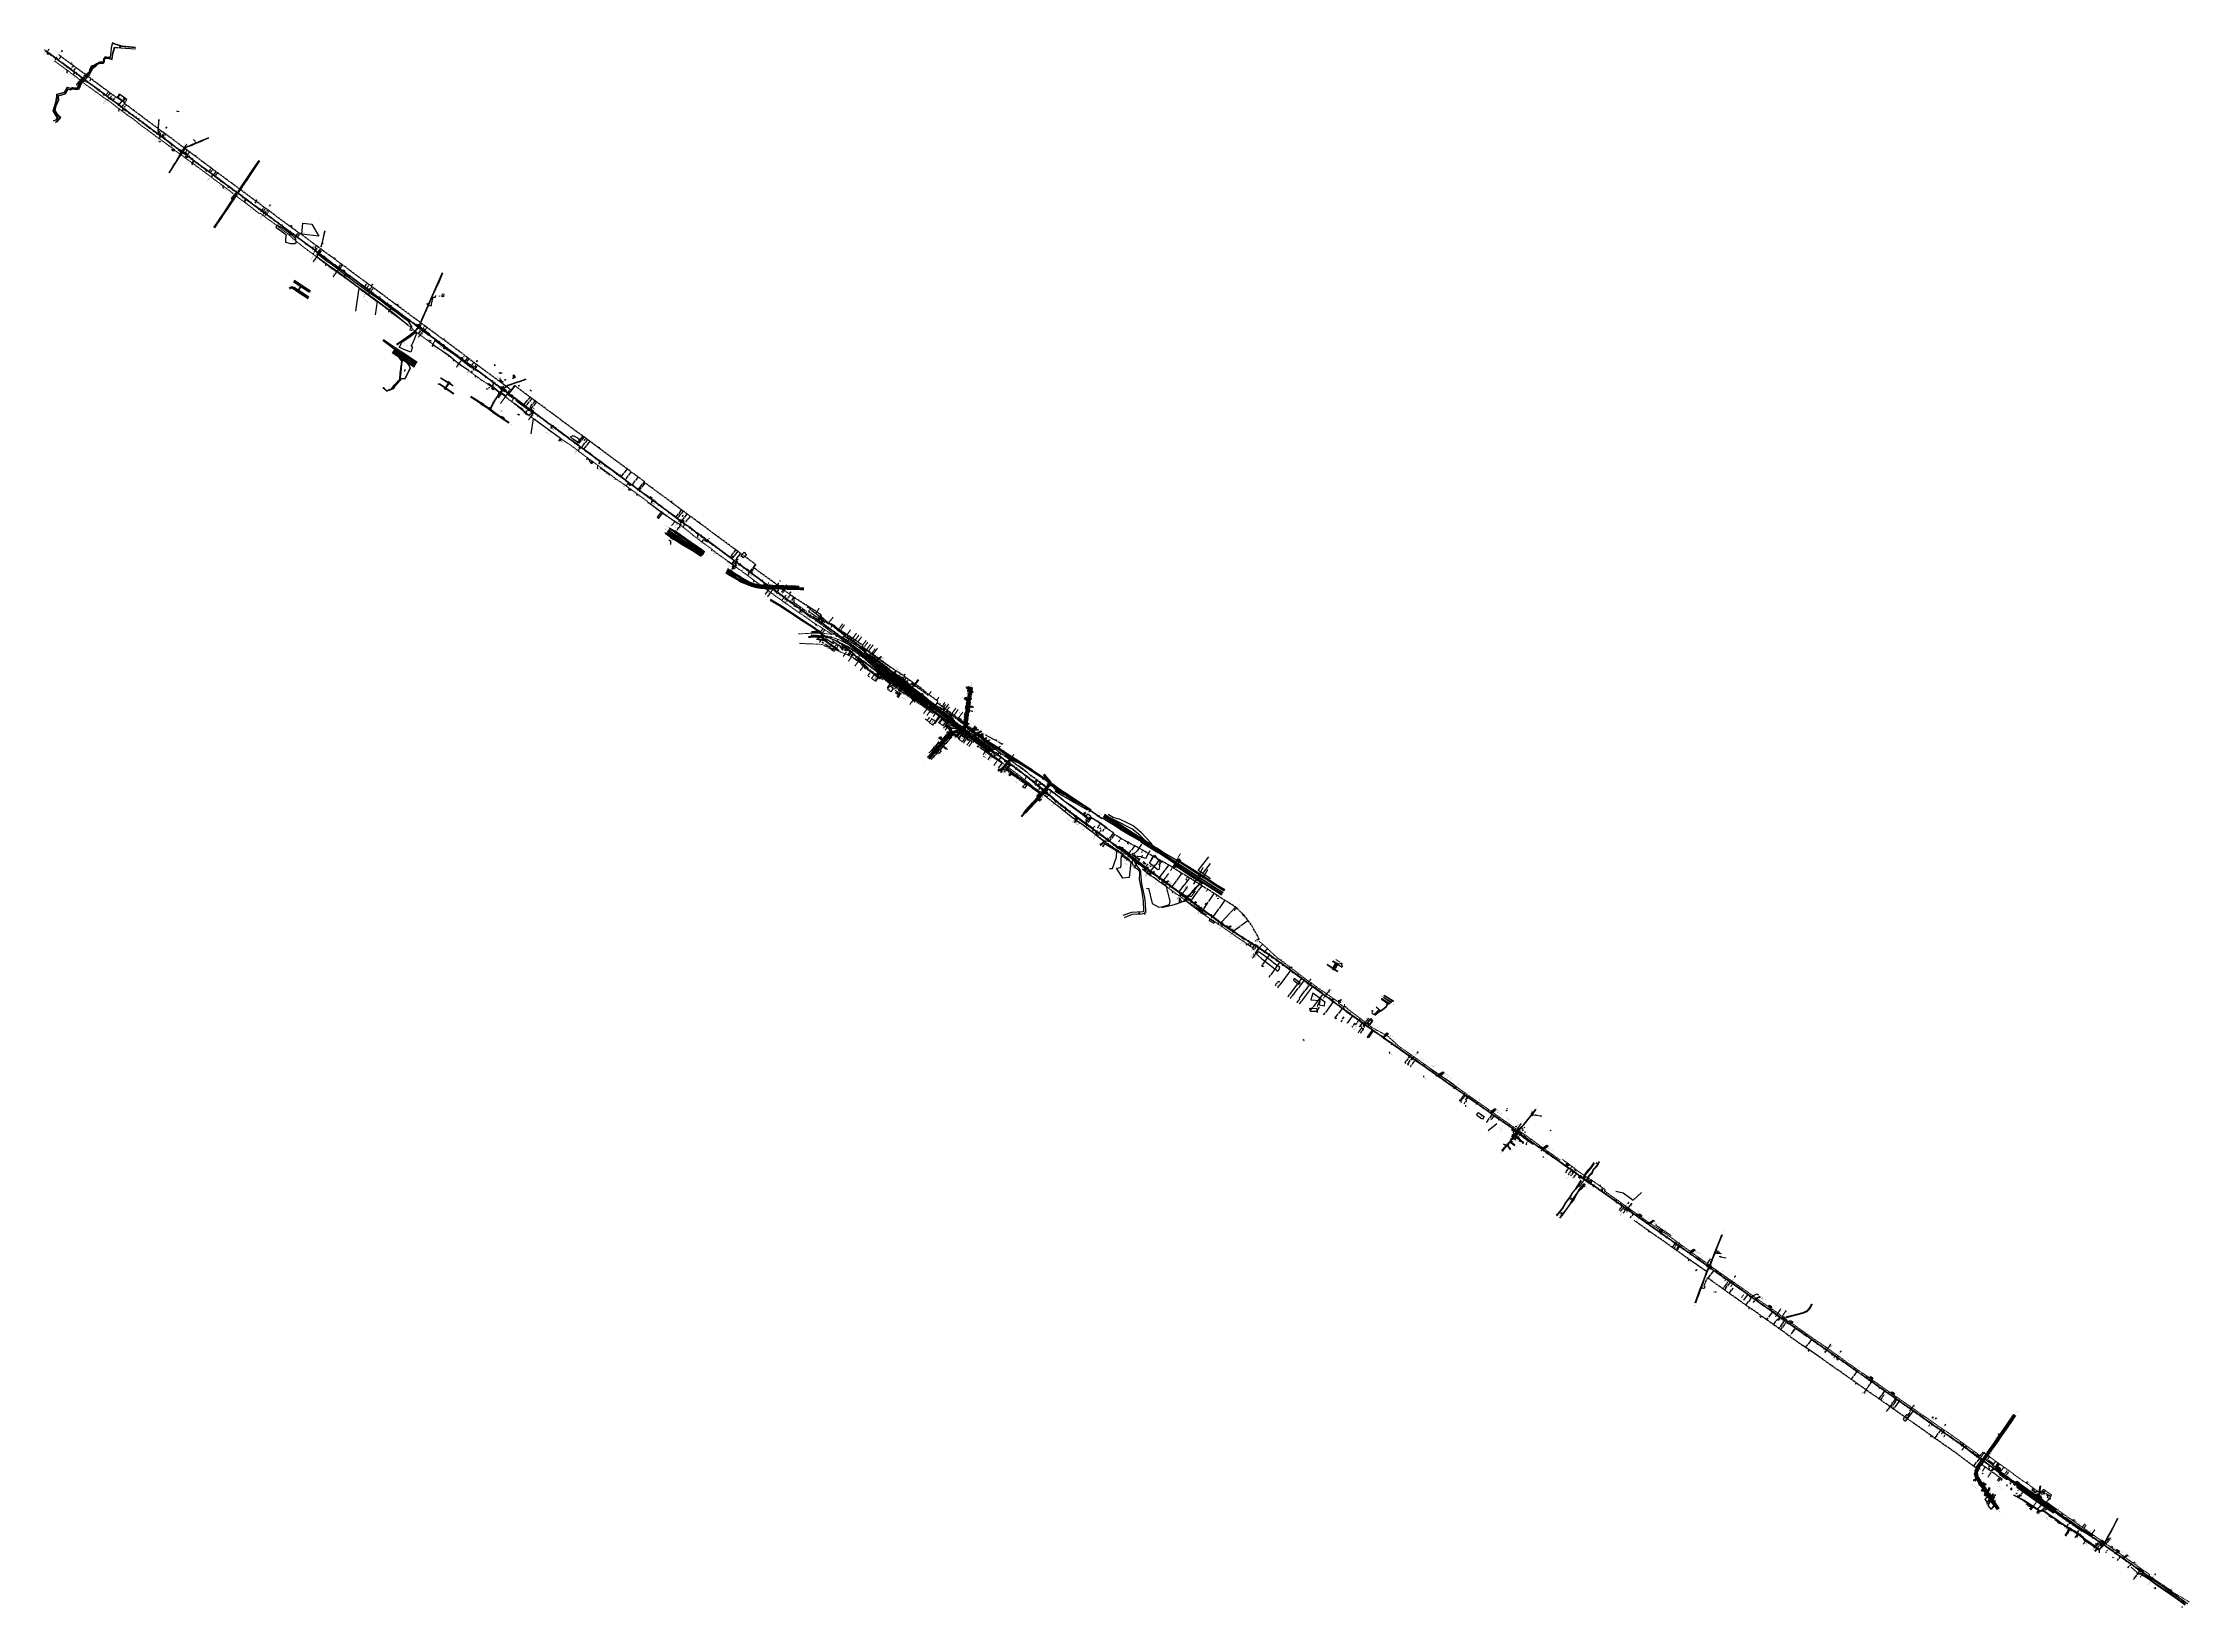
# Model space of a CAD drawing. Header units: metres. Extents: x 646303 to 662875, y 3366650 to 3378730.
import ezdxf
from ezdxf.enums import TextEntityAlignment as Align

# ---------------------------------------------------------------- set-up
doc = ezdxf.new("R2010")
doc.units = ezdxf.units.M
doc.header["$MEASUREMENT"] = 0
doc.header["$PDMODE"] = 3
doc.header["$PDSIZE"] = 0.5
for name, pattern in [('CENTER', [50.8, 31.75, -6.35, 6.35, -6.35]), ('DASHED', [0.75, 0.5, -0.25]), ('PHANTOM', [2.5, 1.25, -0.25, 0.25, -0.25, 0.25, -0.25]), ('PHANTOM2', [1.25, 0.625, -0.125, 0.125, -0.125, 0.125, -0.125])]:
    doc.linetypes.add(name, pattern=pattern)
for name, color, linetype in [('Advertisement Board', 251, 'Continuous'), ('ARCH', 7, 'Continuous'), ('Bench_Mark', 7, 'Continuous'), ('BORE', 7, 'Continuous'), ('BRIDGE_PARAPET', 7, 'Continuous'), ('CANAL_BOTTOM', 5, 'Continuous'), ('CANAL_TOP', 5, 'Continuous'), ('CART_TRACK', 34, 'Continuous'), ('COMMERCIAL_BLD_PUC', 251, 'Continuous'), ('COMMERCIAL_BLD_SEMIP', 251, 'Continuous'), ('COMPOUND_WALL', 251, 'Continuous'), ('CULVERT_PARAPET', 7, 'Continuous'), ('CURVE_DETAILS', 251, 'Continuous'), ('DFCC Boundary', 6, 'CENTER'), ('Dimension', 10, 'Continuous'), ('DRAIN_BOTTOM', 5, 'Continuous'), ('DRAIN_TOP', 5, 'Continuous'), ('FOOTPATH', 251, 'Continuous'), ('Gate', 251, 'Continuous'), ('GI_UP', 251, 'Continuous'), ('GOVT_BUILDING', 251, 'Continuous'), ('GPS', 251, 'Continuous'), ('GRILL', 251, 'Continuous'), ('HUT', 251, 'Continuous'), ('IR PROPOSALS', 190, 'Continuous'), ('KILOMETER_STONE', 251, 'Continuous'), ('LAMP_POST', 7, 'Continuous'), ('LOCK', 251, 'Continuous'), ('LWR', 251, 'Continuous'), ('Manhole', 251, 'Continuous'), ('MATCH LINE', 7, 'Continuous'), ('NAME_BOARD', 251, 'Continuous'), ('New_Boundary', 3, 'Continuous'), ('NR STONES', 251, 'Continuous'), ('OFCT', 251, 'Continuous'), ('PARKING_AREA', 251, 'Continuous'), ('PAVERS', 7, 'Continuous'), ('PETROL PUMP', 251, 'Continuous'), ('PETROL_PUMP', 251, 'Continuous'), ('PIER_OR_ABUTMENT', 7, 'Continuous'), ('PIPE_LINE_PETROLIUM', 7, 'Continuous'), ('PLATFORM', 7, 'Continuous'), ('POND', 5, 'Continuous'), ('POND_BOTTOM', 5, 'Continuous'), ('POND_TOP', 5, 'Continuous'), ('POST_BOX', 251, 'Continuous'), ('PROPOSED FEATURES', 10, 'Continuous'), ('PROPOSED FORMATION LINE - Cut & Connection', 187, 'Continuous'), ('RELIGIOUS_PLACE', 251, 'Continuous'), ('RESIDENTIAL_BL_PUC', 251, 'Continuous'), ('RESIDENTIAL_BL_SEMI', 251, 'Continuous'), ('RETAINING_WALL', 7, 'Continuous'), ('River Text', 5, 'Continuous'), ('RIVER_TOP', 5, 'Continuous'), ('SFL_SOFFIT_LVL', 251, 'Continuous'), ('SH.NOS', 251, 'Continuous'), ('SHED', 252, 'Continuous'), ('Side Details', 251, 'Continuous'), ('Sign Board', 251, 'Continuous'), ('SIGN_BOARD', 251, 'Continuous'), ('SIGNAL_POST', 8, 'Continuous'), ('SRJ13A', 251, 'Continuous'), ('STEPS', 7, 'Continuous'), ('STOP', 251, 'Continuous'), ('STYLEREMARK', 251, 'Continuous'), ('SUB_ROAD_CENTRE', 34, 'Continuous'), ('SUB_ROAD_EDGE', 34, 'Continuous'), ('T_G', 8, 'Continuous'), ('T_P', 8, 'Continuous'), ('TANK', 251, 'Continuous'), ('TBM_PILLAR', 251, 'Continuous'), ('TELEPHONE', 251, 'Continuous'), ('Telephone_Pole', 251, 'Continuous'), ('TMPL', 7, 'Continuous'), ('TOPO_GATE', 251, 'Continuous'), ('TOPO_HAND_PUMP', 8, 'Continuous'), ('TOPO_TELEPHONE_POLE', 8, 'Continuous'), ('TOPO_TEXT', 251, 'Continuous'), ('TOPO_TOMB', 8, 'Continuous'), ('TRANSFORMER', 251, 'Continuous'), ('TROLLEY_STAND', 7, 'Continuous'), ('Village Name', 7, 'Continuous'), ('VILLAGE-BOUNDARY', 7, 'Continuous'), ('WATE_LOGGED_AREA', 5, 'Continuous'), ('WATER_LOGGED_AREA', 5, 'Continuous'), ('WATER_PLINE_AIR_VALV', 4, 'Continuous'), ('WEIGH _BRIDGE', 7, 'Continuous'), ('WELL', 5, 'Continuous'), ('WING_WALL', 7, 'Continuous')]:
    doc.layers.add(name, color=color, linetype=linetype)
for name, color, linetype, lineweight in [('BOUNDARY DIMENTION', 10, 'Continuous', 0), ('BRIDGE DETAILS PLAN', 7, 'Continuous', 0), ('CANAL BOTTOM', 5, 'Continuous', 0), ('Existing Chainage', 7, 'Continuous', 0), ('Existing IR Track', 143, 'Continuous', 0), ('Existing Railway Boundary', 7, 'CENTER', 0), ('FENCE', 251, 'F-LINE', 0), ('flow direction', 7, 'Continuous', 0), ('Govt buliding', 251, 'Continuous', 0), ('IR PROPOSED Cardinal_Leader', 190, 'Continuous', 0), ('IR Proposed Chainage', 190, 'Continuous', 0), ('IR Proposed Curve_Details', 190, 'Continuous', 0), ('IR PROPOSED GRADES IN PLAN', 190, 'Continuous', 0), ('IR Proposed TPTC Chainages', 190, 'Continuous', 0), ('KM STONE', 7, 'Continuous', 0), ('LC DETAILS IN PLAN', 7, 'Continuous', 0), ("NEW SHAMBHU CROSSING STN. SRJ's", 10, 'Continuous', 0), ('OHE MAST', 8, 'Continuous', 0), ('OHE MAST TEXT', 8, 'Continuous', 0), ('Proposed Alignment', 7, 'Continuous', 0), ('PROPOSED DFCC TOE LINE - Cut & Connection', 239, 'Continuous', 0), ('PROPOSED DFCC TOE SLOPES - Cut & Connection', 239, 'Continuous', 0), ('PROPOSED DFCC TRACK', 1, 'Continuous', 0), ('PROPOSED GRADES IN PLAN FOR CUT & CONNECTION', 190, 'Continuous', 0), ('PROPOSED RETAINING WALL', 154, 'Continuous', 30), ("RAJPURA STN. SRJ's", 251, 'Continuous', 0), ("SHAMBU STN. SRJ's", 251, 'Continuous', 0), ('Text', 251, 'Continuous', 0), ('Trolley Stand', 251, 'Continuous', 0)]:
    doc.layers.add(name, color=color, linetype=linetype, lineweight=lineweight)
doc.styles.add('ARIAL', font='arial.ttf')
doc.styles.add('CUT-FILL', font='cut-fill.shx', dxfattribs={"height": 2})
doc.styles.add('NB', font='swissbo.ttf', dxfattribs={"height": 1.5})
doc.styles.add('notes', font='romans.shx', dxfattribs={"height": 2})
doc.styles.add('ROMANS', font='romans.shx')
doc.styles.add('ROMANT', font='romant__.ttf')
doc.styles.add('spot_lvl', font='romans.shx', dxfattribs={"height": 0.3})
doc.styles.get("Standard").update_dxf_attribs({"font": 'arial.ttf'})
doc.styles.add('street name', font='tahoma.ttf', dxfattribs={"height": 2})
doc.styles.add('Style-Arial', font='arial.ttf')
doc.styles.add('Text', font='arial.ttf', dxfattribs={"height": 2})
doc.styles.add('Vill txt', font='arial.ttf', dxfattribs={"height": 3})
doc.linetypes.add('F-LINE', pattern='A,0.6,["X",Standard,S=0.3,R=0,X=0,Y=-0.15],0.1', length=0.7)
doc.dimstyles.new('DIM', dxfattribs={"dimtxt": 2.5, "dimasz": 2.5, "dimexe": 0.18, "dimexo": 0.0625, "dimgap": 0.09, "dimtad": 0, "dimtih": 1, "dimtoh": 1, "dimdec": 3, "dimzin": 0, "dimdsep": 46, "dimtxsty": 'Standard', "dimcen": 0.09, "dimadec": 0, "dimazin": 0, "dimtfac": 1, "dimtdec": 3, "dimtofl": 0, "dimtmove": 0, "dimatfit": 3, "dimfxl": 1, "dimtolj": 1, "dimtzin": 0, "dimarcsym": 0})
doc.dimstyles.new('ISO-25', dxfattribs={"dimtxt": 2.5, "dimasz": 2.5, "dimexe": 1.25, "dimexo": 0.625, "dimtad": 1, "dimtxsty": 'Standard', "dimcen": 2.5, "dimadec": 0, "dimazin": 0, "dimtfac": 1, "dimtmove": 0, "dimatfit": 3, "dimfxl": 1, "dimarcsym": 0})
doc.dimstyles.get("Standard").update_dxf_attribs({"dimtxt": 2.5, "dimasz": 2, "dimexe": 0.18, "dimexo": 0.0625, "dimgap": 0.09, "dimtad": 0, "dimtih": 1, "dimtoh": 1, "dimdec": 3, "dimzin": 0, "dimdsep": 46, "dimtxsty": 'Standard', "dimcen": 0.09, "dimadec": 0, "dimazin": 0, "dimtfac": 1, "dimtdec": 3, "dimtofl": 0, "dimtmove": 0, "dimatfit": 3, "dimfxl": 1, "dimtolj": 1, "dimtzin": 0, "dimarcsym": 0})

# ---------------------------------------------------------------- blocks, each defined once
blk = doc.blocks.new('GT')
at = {"layer": 'Gate'}
for p, q in [((-0.5, -0.5), (-0.5, 0.5)), ((-0.5, 0.5), (0.5, -0.5)), ((0.5, 0.5), (0.5, -0.5))]:
    blk.add_line(p, q, dxfattribs=at)
blk.add_lwpolyline([(0.5, 0.5), (-0.5, -0.5)], dxfattribs=at)
blk = doc.blocks.new('River A')
at = {"layer": 'River Text'}
for p, q in [((0, 3), (-4, 11, -1500)), ((0, 0), (-4, 8, -1500)), ((0, 20), (-3, 28, -1500)), ((0, 16), (-3, 24, -1500)), ((0, 13), (-3, 20, -1500)), ((0, 10), (-3, 17, -1500)), ((0, 6), (-3, 14, -1500)), ((0, 20), (4, 28, -1500)), ((0, 16), (4, 24, -1500)), ((1, 22), (0, 0)), ((0, 13), (4, 20, -1500)), ((0, 10), (4, 17, -1500)), ((0, 6), (4, 13, -1500)), ((0, 3), (4, 11, -1500)), ((0, 0), (4, 7, -1500))]:
    blk.add_line(p, q, dxfattribs=at)
blk.add_lwpolyline([(-1, -28), (1, 22)], dxfattribs=at)
blk.add_solid([(3, -28), (-1, -53), (-5, -28)], dxfattribs=at)
blk = doc.blocks.new('TBM')
blk.add_lwpolyline([(1, -1), (-1, -1), (-1, 1), (1, 1)], close=True)
at = {"const_width": 0.042}
blk.add_lwpolyline([(1, -1), (-1, -1), (-1, 1), (1, 1)], close=True, dxfattribs=at)
blk = doc.blocks.new('HP')
at = {"color": 8}
for points, const_width in [([(-1, 1), (-1, 1), (0, 1)], 0.108), ([(0, 2), (1, 1), (1, 1)], 0.0676), ([(0, 0), (0, 2)], 0.541)]:
    blk.add_lwpolyline(points, dxfattribs=dict(at, const_width=const_width))
at = {"color": 8, "const_width": 0.0676}
blk.add_lwpolyline([(0, 0), (0, 0), (0, 0), (0, 0), (0, 0)], close=True, dxfattribs=at)
blk = doc.blocks.new('KMS')
blk.add_hatch(color=256).paths.add_polyline_path([(1, 2), (1, 0), (1, 0), (1, 2, 0.82134), (-1, 2, -0.601821)])
for points in [[(-1, 0), (-1, 2)], [(-1, 1), (1, 1)], [(-1, 1), (1, 1)], [(-1, 0), (1, 0)], [(1, 0), (1, 2)], [(1, 0), (1, 2)], [(1, 0), (1, 0)]]:
    blk.add_lwpolyline(points)
for centre, radius, start, end in [((0, 2), 1, 0.4859, 158.6661), ((0, 1), 0.867, 14.1462, 165.8538)]:
    blk.add_arc(centre, radius, start, end)
at = {"style": 'notes'}
for s, p in [('K', (0, 2)), ('M', (0, 1)), ('S', (0, 0))]:
    blk.add_text(s, height=0.391, dxfattribs=at).set_placement(p)
blk = doc.blocks.new('LOCK')
for p, q in [((-1, 1, 213), (-1, -1, 213)), ((-1, 1, 213), (-1, -1, 213)), ((1, 1, 213), (-1, 1, 213)), ((1, 1, 213), (-1, 1, 213)), ((1, -1, 213), (1, 1, 213)), ((1, -1, 213), (1, 1, 213)), ((-1, -1, 213), (1, -1, 213)), ((-1, -1, 213), (1, -1, 213))]:
    blk.add_line(p, q)
at = {"style": 'CUT-FILL'}
blk.add_text('LOCK', height=0.3, dxfattribs=at).set_placement((0, 0, 213))
blk = doc.blocks.new('LP')
for points in [[(0, 0), (0, 2)], [(0, 1), (0, 1)]]:
    blk.add_lwpolyline(points)
for radius, start, end in [(0.519, 57.6425, 97.3165), (0.094, 11.7012, 168.0476)]:
    blk.add_arc((0, 1), radius, start, end)
blk.add_ellipse((0, 1), major_axis=(0.0017, 0.0438), ratio=0.461056, start_param=1.74022, end_param=4.575836)
at = {"extrusion": (0, 0, -1)}
blk.add_ellipse((0, 0), major_axis=(0.308, 0), ratio=0.400495, dxfattribs=at)
blk = doc.blocks.new('NB')
for p, q in [((-1, 1), (-1, 2)), ((-1, 2), (1, 2)), ((-1, 1), (1, 1)), ((0, 1), (0, 0)), ((0, 1), (0, 0)), ((0, 0), (0, 0)), ((1, 2), (1, 1))]:
    blk.add_line(p, q)
at = {"style": 'NB', "width": 1.025371}
blk.add_text('NB', height=0.988, dxfattribs=at).set_placement((0, 1), align=Align.MIDDLE)
blk = doc.blocks.new('T-G')
at = {"color": 8}
for points in [[(-1, 2), (1, 3)], [(-1, 2), (1, 3)], [(0, 1), (0, 0)], [(0, 1), (0, 0)], [(0, 0), (0, 0)]]:
    blk.add_lwpolyline(points, dxfattribs=at)
blk.add_circle((0, 2), 1, dxfattribs=at)
at = {"color": 8, "style": 'CUT-FILL'}
for s in ['T', 'G']:
    blk.add_text(s, height=0.4, dxfattribs=at).set_placement((0, 2, 203))
blk = doc.blocks.new('TSB')
at = {"const_width": 0.132}
blk.add_lwpolyline([(-1, 1), (1, 1), (0, 2)], close=True, dxfattribs=at)
at = {"const_width": 0.142}
blk.add_lwpolyline([(0, 1), (0, 0)], dxfattribs=at)
blk = doc.blocks.new('TSB30')
at = {"layer": 'SH.NOS', "const_width": 0.0052}
blk.add_lwpolyline([(0, 0), (0, 0), (0, 0)], close=True, dxfattribs=at)
at = {"layer": 'SH.NOS', "const_width": 0.00557}
blk.add_lwpolyline([(0, 0), (0, 0)], dxfattribs=at)
at = {"layer": 'SH.NOS', "style": 'CUT-FILL'}
blk.add_text('30', height=0.00787, dxfattribs=at).set_placement((0, 0))
blk = doc.blocks.new('WL')
for p, q in [((1, 3), (-1, 3)), ((-1, 3), (-1, 1)), ((-1, 1), (1, 1)), ((0, 1), (0, 0)), ((1, 1), (1, 3))]:
    blk.add_line(p, q)
blk.add_lwpolyline([(-1, 1), (1, 3)])
at = {"style": 'CUT-FILL'}
for s, p in [('W', (-1, 2)), ('L', (0, 2))]:
    blk.add_text(s, height=0.739, dxfattribs=at).set_placement(p)
blk = doc.blocks.new('GI310U')
at = {"layer": 'Advertisement Board'}
blk.add_hatch(color=256, dxfattribs=at).paths.add_polyline_path([(0, 0), (0, 0), (0, 0), (0, 0), (0, 0), (0, 0), (0, 0)])
for points in [[(0, 0), (0, 0), (0, 0)], [(0, 0), (0, 0), (0, 0), (0, 0)], [(0, 0), (0, 0)], [(0, 0), (0, 0)]]:
    blk.add_lwpolyline(points, dxfattribs=at)
at = {"layer": 'Sign Board'}
blk.add_line((0, 0), (0, 0), dxfattribs=at)
blk.add_line((0, 0), (0, 0), dxfattribs=at)
blk.add_line((0, 0), (0, 0), dxfattribs=at)
blk.add_line((0, 0), (0, 0), dxfattribs=at)
at = {"layer": 'Sign Board', "style": 'CUT-FILL'}
blk.add_text('310', height=0.0291, dxfattribs=at).set_placement((0, 0))
blk = doc.blocks.new('LWR')
for p, q in [((-2, 2), (2, 2)), ((-2, 1), (-2, 2)), ((-2, 1), (2, 1)), ((2, 2), (2, 1))]:
    blk.add_line(p, q)
blk.add_lwpolyline([(0, 1), (0, 0), (0, 0), (0, 1)])
at = {"style": 'NB', "width": 1.025371}
blk.add_text('LWR', height=0.988, dxfattribs=at).set_placement((0, 2), align=Align.MIDDLE)
blk = doc.blocks.new('PBox')
at = {"linetype": 'Continuous'}
for points in [[(0, 2), (0, 2, 1)], [(0, 2), (0, 2), (0, 1), (0, 1)], [(0, 1), (0, 1), (0, 1), (0, 1)], [(0, 0), (0, 0), (0, 0), (0, 0)]]:
    blk.add_hatch(color=256, dxfattribs=at).paths.add_polyline_path(points)
for p, q in [((0, 2), (0, 2)), ((0, 1), (0, 2)), ((0, 1), (0, 2)), ((0, 1), (0, 1)), ((0, 1), (0, 1)), ((0, 1), (0, 1)), ((0, 1), (0, 1)), ((0, 0), (0, 1)), ((0, 1), (0, 1)), ((0, 1), (0, 0)), ((0, 0), (0, 1)), ((0, 1), (0, 1)), ((0, 1), (0, 0)), ((0, 0), (0, 0)), ((0, 0), (0, 0)), ((0, 0), (0, 0)), ((0, 0), (0, 0)), ((0, 0), (0, 0))]:
    blk.add_line(p, q)
blk.add_lwpolyline([(0, 1), (0, 1), (0, 1), (0, 1)], close=True)
blk.add_arc((0, 2), 0.303, 0, 180)
blk = doc.blocks.new('MHS')
at = {"layer": 'Manhole', "linetype": 'PHANTOM'}
blk.add_lwpolyline([(-1, 1), (1, 1), (1, -1), (-1, -1)], close=True, dxfattribs=at)
blk.add_lwpolyline([(-1, 1), (1, 1), (1, -1), (-1, -1)], close=True, dxfattribs=at)
at = {"layer": 'Manhole', "linetype": 'PHANTOM', "style": 'ROMANS', "width": 0.9}
blk.add_text('MH', height=0.55, dxfattribs=at).set_placement((0, 0), align=Align.CENTER)
blk = doc.blocks.new('TP')
at = {"layer": 'Telephone_Pole'}
blk.add_hatch(color=8, dxfattribs=at).paths.add_polyline_path([(0, 0, -0.516403), (1, 0, 0.157799), (0, 0, 0.257253), (0, 0), (1, 0, 0.297943), (1, 0, 0.213635), (1, 0, 0.292624), (1, 0, 0.314672), (-1, 0, 0.297888), (-1, 0, 0.205841), (-1, 0, 0.297943), (-1, 0), (0, 0, 0.257253), (0, 0, 0.155164), (0, 0, -0.510878), (0, 0, -0.167449)])
at = {"layer": 'Telephone_Pole', "color": 8}
for p in [(-1, 0), (1, 0), (0, 0), (0, 0)]:
    blk.add_line(p, (0, 0), dxfattribs=at)
blk.add_circle((0, 0), 1.03, dxfattribs=at)
for centre, radius, start, end in [((0, -1), 1.5, 55.3659, 125.2353), ((0, 0), 0.0243, 109.2181, 217.464), ((1, 0), 0.402, 141.9464, 177.8156), ((-1, 0), 0.402, 2.1844, 37.464), ((0, -1), 1.5, 71.1943, 109.2181), ((0, 0), 0.0243, 321.9464, 71.1943), ((1, 0), 0.194, 350.1231, 55.3659), ((0, 0), 0.0258, 304.4776, 2.1844), ((0, 0), 0.0258, 177.8156, 235.5224), ((0, 0), 0.462, 301.8866, 350.1231), ((1, 0), 0.0258, 235.5224, 301.8866)]:
    blk.add_arc(centre, radius, start, end, dxfattribs=at)
blk = doc.blocks.new('TRF')
blk.add_hatch(color=256).paths.add_polyline_path([(0, 0), (0, 0), (-1, 0), (0, 0), (0, 0), (1, 0)])
for p, q in [((-1, 1), (-1, -1)), ((-1, -1), (-1, 1)), ((-1, 1), (-1, 1)), ((0, 1), (0, -1)), ((0, -1), (0, 1)), ((0, 1), (0, 1)), ((1, -1), (1, 1)), ((1, 1), (1, -1)), ((1, 1), (1, 1)), ((-1, -1), (-1, -1)), ((0, -1), (0, -1)), ((1, -1), (1, -1))]:
    blk.add_line(p, q)
blk.add_lwpolyline([(0, 0), (0, 0), (-1, 0), (0, 0), (0, 0), (1, 0)], close=True)
blk = doc.blocks.new('TSB10')
at = {"layer": 'SH.NOS', "const_width": 0.0052}
blk.add_lwpolyline([(0, 0), (0, 0), (0, 0)], close=True, dxfattribs=at)
at = {"layer": 'SH.NOS', "const_width": 0.00557}
blk.add_lwpolyline([(0, 0), (0, 0)], dxfattribs=at)
at = {"layer": 'SH.NOS', "style": 'CUT-FILL'}
blk.add_text('10', height=0.00787, dxfattribs=at).set_placement((0, 0))
blk = doc.blocks.new('TSB15')
at = {"layer": 'SH.NOS', "const_width": 0.0052}
blk.add_lwpolyline([(0, 0), (0, 0), (0, 0)], close=True, dxfattribs=at)
at = {"layer": 'SH.NOS', "const_width": 0.00557}
blk.add_lwpolyline([(0, 0), (0, 0)], dxfattribs=at)
at = {"layer": 'SH.NOS', "style": 'CUT-FILL'}
blk.add_text('15', height=0.00787, dxfattribs=at).set_placement((0, 0))
blk = doc.blocks.new('MHC')
at = {"layer": 'Manhole'}
for radius in [0.977, 0.688]:
    blk.add_circle((0, 0), radius, dxfattribs=at)
at = {"layer": 'Manhole', "linetype": 'PHANTOM', "style": 'ROMANS', "width": 0.9}
blk.add_text('MH', height=0.55, dxfattribs=at).set_placement((0, 0), align=Align.CENTER)
blk = doc.blocks.new('GPS')
at = {"const_width": 0.0279}
blk.add_lwpolyline([(1, -1), (-1, -1), (-1, 1), (1, 1)], close=True, dxfattribs=at)
blk.add_lwpolyline([(0, 0), (0, 0), (0, 0), (0, 0)], close=True)
at = {"style": 'street name'}
blk.add_text('GPS', height=0.868, dxfattribs=at).set_placement((-1, -2, -111))
blk = doc.blocks.new('CURVE')
for p, q in [((-1, 1), (-1, 2)), ((-1, 2), (1, 2)), ((-1, 1), (1, 1)), ((0, 1), (0, 0)), ((0, 1), (0, 0)), ((0, 0), (0, 0)), ((1, 2), (1, 1))]:
    blk.add_line(p, q)
at = {"style": 'NB', "width": 1.025371}
blk.add_text('CURVE', height=0.4, dxfattribs=at).set_placement((0, 1), align=Align.MIDDLE)
blk = doc.blocks.new('GI373U')
at = {"layer": 'Advertisement Board'}
blk.add_hatch(color=256, dxfattribs=at).paths.add_polyline_path([(0, 0), (0, 0), (0, 0), (0, 0), (0, 0), (0, 0), (0, 0)])
for points in [[(0, 0), (0, 0), (0, 0)], [(0, 0), (0, 0), (0, 0), (0, 0)], [(0, 0), (0, 0)], [(0, 0), (0, 0)]]:
    blk.add_lwpolyline(points, dxfattribs=at)
at = {"layer": 'Sign Board'}
blk.add_line((0, 0), (0, 0), dxfattribs=at)
blk.add_line((0, 0), (0, 0), dxfattribs=at)
blk.add_line((0, 0), (0, 0), dxfattribs=at)
blk.add_line((0, 0), (0, 0), dxfattribs=at)
at = {"layer": 'Sign Board', "style": 'CUT-FILL'}
blk.add_text('373', height=0.0291, dxfattribs=at).set_placement((0, 0))
blk = doc.blocks.new('OFCT')
at = {"layer": 'TMPL', "color": 8, "ltscale": 5}
for q in [(0, 1), (0, 1), (0, 0)]:
    blk.add_line((0, 0), q, dxfattribs=at)
blk.add_arc((0, 1), 0.494, 343.8979, 196.1021, dxfattribs=at)
at = {"layer": 'TMPL', "color": 8, "ltscale": 5, "style": 'notes'}
blk.add_text('OFC', height=0.253, dxfattribs=at).set_placement((0, 1))
at = {"layer": 'TMPL', "color": 8, "style": 'notes'}
blk.add_text('OFCT', height=0.964, dxfattribs=at).set_placement((0, 0, -370))
blk = doc.blocks.new('TSB20')
at = {"layer": 'SH.NOS', "const_width": 0.0052}
blk.add_lwpolyline([(0, 0), (0, 0), (0, 0)], close=True, dxfattribs=at)
at = {"layer": 'SH.NOS', "const_width": 0.00557}
blk.add_lwpolyline([(0, 0), (0, 0)], dxfattribs=at)
at = {"layer": 'SH.NOS', "style": 'CUT-FILL'}
blk.add_text('20', height=0.00787, dxfattribs=at).set_placement((0, 0))
blk = doc.blocks.new('TSB45')
at = {"layer": 'SH.NOS', "const_width": 0.0052}
blk.add_lwpolyline([(0, 0), (0, 0), (0, 0)], close=True, dxfattribs=at)
at = {"layer": 'SH.NOS', "const_width": 0.00557}
blk.add_lwpolyline([(0, 0), (0, 0)], dxfattribs=at)
at = {"layer": 'SH.NOS', "style": 'CUT-FILL'}
blk.add_text('45', height=0.00787, dxfattribs=at).set_placement((0, 0))
blk = doc.blocks.new('TSB75')
at = {"layer": 'SH.NOS', "const_width": 0.0052}
blk.add_lwpolyline([(0, 0), (0, 0), (0, 0)], close=True, dxfattribs=at)
at = {"layer": 'SH.NOS', "const_width": 0.00557}
blk.add_lwpolyline([(0, 0), (0, 0)], dxfattribs=at)
at = {"layer": 'SH.NOS', "style": 'CUT-FILL'}
blk.add_text('75', height=0.00787, dxfattribs=at).set_placement((0, 0))
blk = doc.blocks.new('T-P')
at = {"color": 8}
for points in [[(-1, 2), (1, 3)], [(-1, 2), (1, 3)], [(0, 1), (0, 0)], [(0, 1), (0, 0)], [(0, 0), (0, 0)]]:
    blk.add_lwpolyline(points, dxfattribs=at)
blk.add_circle((0, 2), 1, dxfattribs=at)
at = {"color": 8, "style": 'CUT-FILL'}
for s in ['T', 'P']:
    blk.add_text(s, height=0.4, dxfattribs=at).set_placement((0, 2, 203))
blk = doc.blocks.new('RSB')
at = {"layer": 'Sign Board'}
for p, q in [((-1, 1), (-1, 2)), ((-1, 2), (1, 2)), ((-1, 1), (1, 1)), ((0, 1), (0, 0)), ((0, 1), (0, 0)), ((0, 0), (0, 0)), ((1, 2), (1, 1))]:
    blk.add_line(p, q, dxfattribs=at)
at = {"layer": 'Sign Board', "style": 'NB', "width": 1.025371}
blk.add_text('RSB', height=0.65, dxfattribs=at).set_placement((0, 1), align=Align.MIDDLE)
blk = doc.blocks.new('STOP')
at = {"layer": 'SRJ13A'}
blk.add_lwpolyline([(1, 5), (-1, 5), (-1, 1), (1, 1)], close=True, dxfattribs=at)
blk.add_lwpolyline([(0, 1), (0, 0)], dxfattribs=at)
at = {"layer": 'SRJ13A', "style": 'CUT-FILL'}
for s, p in [('S', (0, 4)), ('T', (0, 3)), ('O', (0, 2)), ('P', (0, 1))]:
    blk.add_text(s, height=0.739, dxfattribs=at).set_placement(p)
blk = doc.blocks.new('TSB110')
at = {"layer": 'SH.NOS', "const_width": 0.132}
blk.add_lwpolyline([(-1, 1), (1, 1), (0, 2)], close=True, dxfattribs=at)
at = {"layer": 'SH.NOS', "const_width": 0.142}
blk.add_lwpolyline([(0, 1), (0, 0)], dxfattribs=at)
at = {"layer": 'SH.NOS', "style": 'CUT-FILL'}
blk.add_text('110', height=0.2, dxfattribs=at).set_placement((0, 1))
blk = doc.blocks.new('OHE MAST')
h = blk.add_hatch(color=256)
edge = h.paths.add_edge_path()
edge.add_arc((0, 0), 0.514, 0, 360)
at = {"const_width": 0.01, "flags": 128}
for points in [[(2, 4), (2, 2), (-1, 2), (-1, 4)], [(0, 2), (0, 0)]]:
    blk.add_lwpolyline(points, dxfattribs=at)
blk.add_circle((0, 0), 0.514)
blk = doc.blocks.new('KM POST PLAN')
at = {"extrusion": (0, 0, -1)}
h = blk.add_hatch(color=256, dxfattribs=at)
h.paths.add_polyline_path([(0, -20), (0, -8), (3, -8), (3, -20)])
h.paths.add_polyline_path([(0, -8), (0, 0), (6, -8), (3, -8)], flags=16)
at = {"flags": 128}
for points in [[(0, 0), (-6, -8), (6, -8)], [(0, 0), (0, -20)], [(0, 0), (6, -8)], [(3, -8), (3, -20), (-3, -20), (-3, -8)]]:
    blk.add_lwpolyline(points, dxfattribs=at)
at = {"style": 'Style-Arial'}
blk.add_attdef('KM-POST', text='', height=6, dxfattribs=at).set_placement((0, -26, -264), align=Align.MIDDLE_CENTER)
blk = doc.blocks.new('*D3093')
at = {"layer": 'BOUNDARY DIMENTION', "color": 0, "lineweight": -2, "transparency": 16777216}
for p, q in [((646527, 3378547), (646532, 3378543)), ((646533, 3378545), (646536, 3378549)), ((646534, 3378557), (646539, 3378553)), ((646538, 3378551), (646537, 3378551))]:
    blk.add_line(p, q, dxfattribs=at)
at = {"layer": 'BOUNDARY DIMENTION', "color": 0, "transparency": 16777216}
for points in [[(646533, 3378545), (646534, 3378545), (646532, 3378543)], [(646537, 3378552), (646538, 3378551), (646539, 3378553)]]:
    blk.add_solid(points, dxfattribs=at)
at = {"layer": 'Defpoints', "color": 0, "transparency": 16777216}
for p in [(646527, 3378547), (646534, 3378557), (646539, 3378553), (659513, 3369016), (659515, 3369007), (659519, 3369012)]:
    blk.add_point(p, dxfattribs=at)
at = {"layer": 'Dimension', "color": 0, "lineweight": -2, "transparency": 16777216}
for p, q in [((659515, 3369007), (659509, 3369011)), ((659510, 3369013), (659511, 3369014)), ((659519, 3369012), (659512, 3369017))]:
    blk.add_line(p, q, dxfattribs=at)
at = {"layer": 'Dimension', "color": 0, "transparency": 16777216}
for points in [[(659511, 3369013), (659510, 3369014), (659509, 3369011)], [(659512, 3369014), (659511, 3369015), (659513, 3369016)]]:
    blk.add_solid(points, dxfattribs=at)
at = {"layer": 'BOUNDARY DIMENTION', "color": 0, "transparency": 16777216, "insert": (646537, 3378550), "char_height": 2.5, "attachment_point": 5, "rotation": 145}
blk.add_mtext('\\A1;12.574 m', dxfattribs=at)
at = {"layer": 'Dimension', "color": 0, "lineweight": 0, "transparency": 16777216, "insert": (659516, 3369009), "char_height": 2.5, "attachment_point": 5, "rotation": 143.8187}
blk.add_mtext('\\A1;6.250 m', dxfattribs=at)
blk = doc.blocks.new('*D3094')
at = {"layer": 'BOUNDARY DIMENTION', "color": 0, "lineweight": -2, "transparency": 16777216}
for p, q in [((646433, 3378611), (646432, 3378611)), ((646434, 3378613), (646438, 3378618)), ((646441, 3378623), (646439, 3378620)), ((646443, 3378625), (646443, 3378625))]:
    blk.add_line(p, q, dxfattribs=at)
at = {"layer": 'BOUNDARY DIMENTION', "color": 0, "transparency": 16777216}
for points in [[(646434, 3378613), (646434, 3378613), (646433, 3378611)], [(646441, 3378623), (646442, 3378623), (646443, 3378625)]]:
    blk.add_solid(points, dxfattribs=at)
at = {"layer": 'Defpoints', "color": 0, "transparency": 16777216}
for p in [(646433, 3378611), (646443, 3378625), (646443, 3378625), (659516, 3369022), (659519, 3369012), (659522, 3369017)]:
    blk.add_point(p, dxfattribs=at)
at = {"layer": 'Dimension', "color": 0, "lineweight": -2, "transparency": 16777216}
for p, q in [((659519, 3369012), (659512, 3369017)), ((659514, 3369019), (659515, 3369020)), ((659522, 3369017), (659516, 3369022))]:
    blk.add_line(p, q, dxfattribs=at)
at = {"layer": 'Dimension', "color": 0, "transparency": 16777216}
for points in [[(659514, 3369018), (659514, 3369019), (659513, 3369016)], [(659515, 3369019), (659514, 3369020), (659516, 3369022)]]:
    blk.add_solid(points, dxfattribs=at)
at = {"layer": 'BOUNDARY DIMENTION', "color": 0, "transparency": 16777216, "insert": (646438, 3378619), "char_height": 2.5, "attachment_point": 5, "rotation": 145}
blk.add_mtext('\\A1;16.998 m', dxfattribs=at)
at = {"layer": 'Dimension', "color": 0, "lineweight": 0, "transparency": 16777216, "insert": (659521, 3369014), "char_height": 2.5, "attachment_point": 5, "rotation": 143.8187}
blk.add_mtext('\\A1;6.250 m', dxfattribs=at)
blk = doc.blocks.new('*D3095')
at = {"layer": 'BOUNDARY DIMENTION', "color": 0, "lineweight": -2, "transparency": 16777216}
for p, q in [((660494, 3368258), (660497, 3368263)), ((660506, 3368276), (660498, 3368265)), ((660507, 3368278), (660507, 3368278)), ((660492, 3368256), (660492, 3368256))]:
    blk.add_line(p, q, dxfattribs=at)
at = {"layer": 'BOUNDARY DIMENTION', "color": 0, "transparency": 16777216}
for points in [[(660505, 3368276), (660506, 3368275), (660507, 3368278)], [(660493, 3368259), (660494, 3368258), (660492, 3368256)]]:
    blk.add_solid(points, dxfattribs=at)
at = {"layer": 'Defpoints', "color": 0, "transparency": 16777216}
for p in [(660507, 3368278), (660492, 3368256), (660492, 3368256), (660607, 3368245), (660610, 3368235), (660613, 3368240)]:
    blk.add_point(p, dxfattribs=at)
at = {"layer": 'Dimension', "color": 0, "lineweight": -2, "transparency": 16777216}
for p, q in [((660610, 3368235), (660604, 3368240)), ((660605, 3368242), (660606, 3368243)), ((660613, 3368241), (660607, 3368245))]:
    blk.add_line(p, q, dxfattribs=at)
at = {"layer": 'Dimension', "color": 0, "transparency": 16777216}
for points in [[(660606, 3368241), (660605, 3368242), (660604, 3368240)], [(660606, 3368242), (660606, 3368243), (660607, 3368245)]]:
    blk.add_solid(points, dxfattribs=at)
at = {"layer": 'BOUNDARY DIMENTION', "color": 0, "transparency": 16777216, "insert": (660498, 3368264), "char_height": 2.5, "attachment_point": 5, "rotation": 145}
blk.add_mtext('\\A1;25.974 m', dxfattribs=at)
at = {"layer": 'Dimension', "color": 0, "lineweight": 0, "transparency": 16777216, "insert": (660612, 3368238), "char_height": 2.5, "attachment_point": 5, "rotation": 143.8187}
blk.add_mtext('\\A1;6.250 m', dxfattribs=at)
blk = doc.blocks.new('*D3096')
at = {"layer": 'BOUNDARY DIMENTION', "color": 0, "lineweight": -2, "transparency": 16777216}
for p, q in [((659720, 3368799), (659723, 3368798)), ((659724, 3368800), (659734, 3368815)), ((659751, 3368838), (659736, 3368817)), ((659750, 3368842), (659752, 3368840))]:
    blk.add_line(p, q, dxfattribs=at)
at = {"layer": 'BOUNDARY DIMENTION', "color": 0, "transparency": 16777216}
for points in [[(659724, 3368800), (659724, 3368800), (659722, 3368798)], [(659750, 3368838), (659751, 3368838), (659752, 3368840)]]:
    blk.add_solid(points, dxfattribs=at)
at = {"layer": 'Defpoints', "color": 0, "transparency": 16777216}
for p in [(659720, 3368800), (659722, 3368798), (659750, 3368842), (660611, 3368250), (660613, 3368240), (660617, 3368246)]:
    blk.add_point(p, dxfattribs=at)
at = {"layer": 'Dimension', "color": 0, "lineweight": -2, "transparency": 16777216}
for p, q in [((660613, 3368241), (660607, 3368245)), ((660609, 3368247), (660610, 3368248)), ((660617, 3368246), (660611, 3368250))]:
    blk.add_line(p, q, dxfattribs=at)
at = {"layer": 'Dimension', "color": 0, "transparency": 16777216}
for points in [[(660609, 3368247), (660608, 3368247), (660607, 3368245)], [(660610, 3368248), (660609, 3368248), (660611, 3368250)]]:
    blk.add_solid(points, dxfattribs=at)
at = {"layer": 'BOUNDARY DIMENTION', "color": 0, "transparency": 16777216, "insert": (659735, 3368816), "char_height": 2.5, "attachment_point": 5, "rotation": 145}
blk.add_mtext('\\A1;51.530 m', dxfattribs=at)
at = {"layer": 'Dimension', "color": 0, "lineweight": 0, "transparency": 16777216, "insert": (660616, 3368243), "char_height": 2.5, "attachment_point": 5, "rotation": 143.8187}
blk.add_mtext('\\A1;6.250 m', dxfattribs=at)
blk = doc.blocks.new('*D3097')
at = {"layer": 'BOUNDARY DIMENTION', "color": 0, "lineweight": -2, "transparency": 16777216}
for p, q in [((659680, 3368828), (659666, 3368837)), ((659668, 3368839), (659685, 3368864)), ((659695, 3368877), (659687, 3368866)), ((659709, 3368870), (659696, 3368879))]:
    blk.add_line(p, q, dxfattribs=at)
at = {"layer": 'BOUNDARY DIMENTION', "color": 0, "transparency": 16777216}
for points in [[(659668, 3368840), (659668, 3368839), (659667, 3368837)], [(659695, 3368878), (659695, 3368877), (659696, 3368879)]]:
    blk.add_solid(points, dxfattribs=at)
at = {"layer": 'Defpoints', "color": 0, "transparency": 16777216}
for p in [(659667, 3368837), (659680, 3368828), (659710, 3368870), (660581, 3368194), (660604, 3368239), (660610, 3368235)]:
    blk.add_point(p, dxfattribs=at)
at = {"layer": 'Dimension', "color": 0, "lineweight": -2, "transparency": 16777216}
for p, q in [((660581, 3368194), (660575, 3368198)), ((660576, 3368200), (660586, 3368213)), ((660603, 3368237), (660587, 3368215)), ((660610, 3368235), (660604, 3368240))]:
    blk.add_line(p, q, dxfattribs=at)
at = {"layer": 'Dimension', "color": 0, "transparency": 16777216}
for points in [[(660577, 3368200), (660576, 3368201), (660575, 3368198)], [(660603, 3368237), (660602, 3368238), (660604, 3368239)]]:
    blk.add_solid(points, dxfattribs=at)
at = {"layer": 'BOUNDARY DIMENTION', "color": 0, "transparency": 16777216, "insert": (659684, 3368866), "char_height": 2.5, "attachment_point": 5, "rotation": 145}
blk.add_mtext('\\A1;51.544 m', dxfattribs=at)
at = {"layer": 'Dimension', "color": 0, "lineweight": 0, "transparency": 16777216, "insert": (660586, 3368214), "char_height": 2.5, "attachment_point": 5, "rotation": 143.8187}
blk.add_mtext('\\A1;50.393 m', dxfattribs=at)
blk = doc.blocks.new('*D3098')
at = {"layer": 'BOUNDARY DIMENTION', "color": 0, "lineweight": -2, "transparency": 16777216}
for p, q in [((659280, 3369110), (659275, 3369114)), ((659277, 3369116), (659284, 3369126)), ((659303, 3369153), (659286, 3369128)), ((659310, 3369152), (659305, 3369155))]:
    blk.add_line(p, q, dxfattribs=at)
at = {"layer": 'BOUNDARY DIMENTION', "color": 0, "transparency": 16777216}
for points in [[(659276, 3369116), (659277, 3369115), (659275, 3369114)], [(659303, 3369154), (659304, 3369153), (659305, 3369155)]]:
    blk.add_solid(points, dxfattribs=at)
at = {"layer": 'Defpoints', "color": 0, "transparency": 16777216}
for p in [(659280, 3369110), (659305, 3369155), (659310, 3369152), (660611, 3368250), (660617, 3368259), (660617, 3368259)]:
    blk.add_point(p, dxfattribs=at)
at = {"layer": 'Dimension', "color": 0, "lineweight": -2, "transparency": 16777216}
for p, q in [((660611, 3368250), (660611, 3368250)), ((660612, 3368252), (660614, 3368254)), ((660616, 3368257), (660615, 3368256))]:
    blk.add_line(p, q, dxfattribs=at)
at = {"layer": 'Dimension', "color": 0, "transparency": 16777216}
for points in [[(660612, 3368251), (660612, 3368252), (660611, 3368250)], [(660616, 3368257), (660616, 3368257), (660617, 3368259)]]:
    blk.add_solid(points, dxfattribs=at)
at = {"layer": 'BOUNDARY DIMENTION', "color": 0, "transparency": 16777216, "insert": (659285, 3369127), "char_height": 2.5, "attachment_point": 5, "rotation": 145}
blk.add_mtext('\\A1;51.059 m', dxfattribs=at)
at = {"layer": 'Dimension', "color": 0, "lineweight": 0, "transparency": 16777216, "insert": (660615, 3368255), "char_height": 2.5, "attachment_point": 5, "rotation": 143.8187, "style": 'Style-Arial'}
blk.add_mtext('\\A1;11.083', dxfattribs=at)
blk = doc.blocks.new('TerminatorOpen_0.5')
at = {"color": 0, "linetype": 'ByBlock', "lineweight": -2}
for q in [(-1, 0.25), (-1, 0), (-1, -0.25)]:
    blk.add_line((0, 0), q, dxfattribs=at)
blk = doc.blocks.new('*D3099')
at = {"layer": 'BOUNDARY DIMENTION', "color": 0, "lineweight": -2, "transparency": 16777216}
for p, q in [((658479, 3369719), (658475, 3369722)), ((658477, 3369724), (658479, 3369727)), ((658485, 3369736), (658480, 3369729)), ((658491, 3369735), (658487, 3369738))]:
    blk.add_line(p, q, dxfattribs=at)
at = {"layer": 'BOUNDARY DIMENTION', "color": 0, "transparency": 16777216}
for points in [[(658476, 3369724), (658477, 3369724), (658475, 3369722)], [(658485, 3369737), (658486, 3369736), (658487, 3369738)]]:
    blk.add_solid(points, dxfattribs=at)
at = {"layer": 'Defpoints', "color": 0, "transparency": 16777216}
for p in [(658475, 3369722), (658480, 3369719), (658491, 3369735), (662203, 3367144), (662203, 3367122), (662214, 3367136)]:
    blk.add_point(p, dxfattribs=at)
at = {"layer": 'Dimension', "color": 0, "lineweight": -2, "transparency": 16777216}
for p, q in [((662203, 3367122), (662192, 3367129)), ((662194, 3367131), (662201, 3367142)), ((662213, 3367136), (662202, 3367144))]:
    blk.add_line(p, q, dxfattribs=at)
at = {"layer": 'Dimension', "color": 0, "transparency": 16777216}
for points in [[(662193, 3367132), (662194, 3367131), (662192, 3367129)], [(662201, 3367142), (662202, 3367142), (662203, 3367144)]]:
    blk.add_solid(points, dxfattribs=at)
at = {"layer": 'BOUNDARY DIMENTION', "color": 0, "transparency": 16777216, "insert": (658480, 3369728), "char_height": 2.5, "attachment_point": 5, "rotation": 145}
blk.add_mtext('\\A1;20.164 m', dxfattribs=at)
at = {"layer": 'Dimension', "color": 0, "lineweight": 0, "transparency": 16777216, "insert": (662201, 3367134), "char_height": 2.5, "attachment_point": 5, "rotation": 147}
blk.add_mtext('\\A1;17.993 m', dxfattribs=at)
blk = doc.blocks.new('*D3100')
at = {"layer": 'BOUNDARY DIMENTION', "color": 0, "lineweight": -2, "transparency": 16777216}
for p, q in [((658118, 3369973), (658120, 3369972)), ((658129, 3369984), (658122, 3369974)), ((658128, 3369988), (658131, 3369986))]:
    blk.add_line(p, q, dxfattribs=at)
at = {"layer": 'BOUNDARY DIMENTION', "color": 0, "transparency": 16777216}
for points in [[(658121, 3369974), (658122, 3369974), (658120, 3369972)], [(658129, 3369985), (658129, 3369984), (658130, 3369986)]]:
    blk.add_solid(points, dxfattribs=at)
at = {"layer": 'Defpoints', "color": 0, "transparency": 16777216}
for p in [(658118, 3369973), (658120, 3369972), (658128, 3369988), (662176, 3367139), (662185, 3367157), (662187, 3367155)]:
    blk.add_point(p, dxfattribs=at)
at = {"layer": 'Dimension', "color": 0, "lineweight": -2, "transparency": 16777216}
for p, q in [((662176, 3367139), (662173, 3367141)), ((662175, 3367143), (662176, 3367145)), ((662183, 3367155), (662178, 3367147)), ((662187, 3367155), (662184, 3367157))]:
    blk.add_line(p, q, dxfattribs=at)
at = {"layer": 'Dimension', "color": 0, "transparency": 16777216}
for points in [[(662174, 3367143), (662175, 3367142), (662173, 3367141)], [(662183, 3367155), (662183, 3367154), (662185, 3367157)]]:
    blk.add_solid(points, dxfattribs=at)
at = {"layer": 'BOUNDARY DIMENTION', "color": 0, "transparency": 16777216, "insert": (658127, 3369977), "char_height": 2.5, "attachment_point": 5, "rotation": 145}
blk.add_mtext('\\A1;17.860 m', dxfattribs=at)
at = {"layer": 'Dimension', "color": 0, "lineweight": 0, "transparency": 16777216, "insert": (662177, 3367146), "char_height": 2.5, "attachment_point": 5, "rotation": 147}
blk.add_mtext('\\A1;19.548 m', dxfattribs=at)
blk = doc.blocks.new('*D3084')
at = {"layer": 'Defpoints', "color": 0, "linetype": 'Continuous', "ltscale": 0.5, "transparency": 16777216}
for p in [(661345, 3367707), (661361, 3367730), (661361, 3367730)]:
    blk.add_point(p, dxfattribs=at)
at = {"layer": 'Defpoints', "color": 0, "transparency": 16777216}
for p in [(661771, 3367436), (661759, 3367418), (661784, 3367427)]:
    blk.add_point(p, dxfattribs=at)
at = {"layer": 'DFCC Boundary', "color": 0, "linetype": 'Continuous', "lineweight": -2, "ltscale": 0.5, "transparency": 16777216}
for p, q in [((661345, 3367707), (661345, 3367707)), ((661346, 3367709), (661346, 3367709)), ((661360, 3367728), (661348, 3367711)), ((661361, 3367730), (661361, 3367730))]:
    blk.add_line(p, q, dxfattribs=at)
at = {"layer": 'DFCC Boundary', "color": 0, "linetype": 'Continuous', "ltscale": 0.5, "transparency": 16777216}
for points in [[(661346, 3367709), (661347, 3367709), (661345, 3367707)], [(661359, 3367728), (661360, 3367727), (661361, 3367730)]]:
    blk.add_solid(points, dxfattribs=at)
at = {"layer": 'Dimension', "color": 0, "lineweight": -2, "transparency": 16777216}
for p, q in [((661771, 3367436), (661784, 3367427)), ((661759, 3367418), (661772, 3367409)), ((661773, 3367411), (661776, 3367416)), ((661782, 3367425), (661778, 3367418))]:
    blk.add_line(p, q, dxfattribs=at)
at = {"layer": 'Dimension', "color": 0, "transparency": 16777216}
for points in [[(661773, 3367412), (661773, 3367411), (661771, 3367409)], [(661782, 3367425), (661783, 3367425), (661784, 3367427)]]:
    blk.add_solid(points, dxfattribs=at)
at = {"layer": 'DFCC Boundary', "color": 0, "linetype": 'Continuous', "ltscale": 0.5, "transparency": 16777216, "insert": (661347, 3367710), "char_height": 2.5, "attachment_point": 5, "rotation": 145}
blk.add_mtext('\\A1;28.0 m', dxfattribs=at)
at = {"layer": 'Dimension', "color": 0, "lineweight": 0, "transparency": 16777216, "insert": (661777, 3367417), "char_height": 2.5, "attachment_point": 5, "rotation": 147}
blk.add_mtext('\\A1;21.476 m', dxfattribs=at)
blk = doc.blocks.new('*D3085')
at = {"layer": 'Defpoints', "color": 0, "linetype": 'Continuous', "ltscale": 0.5, "transparency": 16777216}
for p in [(661260, 3367767), (661275, 3367791), (661276, 3367790)]:
    blk.add_point(p, dxfattribs=at)
at = {"layer": 'Defpoints', "color": 0, "transparency": 16777216}
for p in [(661732, 3367437), (661740, 3367458), (661744, 3367455)]:
    blk.add_point(p, dxfattribs=at)
at = {"layer": 'DFCC Boundary', "color": 0, "linetype": 'Continuous', "lineweight": -2, "ltscale": 0.5, "transparency": 16777216}
for p, q in [((661260, 3367767), (661258, 3367768)), ((661260, 3367770), (661273, 3367789)), ((661276, 3367790), (661274, 3367791))]:
    blk.add_line(p, q, dxfattribs=at)
at = {"layer": 'DFCC Boundary', "color": 0, "linetype": 'Continuous', "ltscale": 0.5, "transparency": 16777216}
for points in [[(661259, 3367770), (661260, 3367770), (661258, 3367768)], [(661273, 3367789), (661273, 3367788), (661275, 3367791)]]:
    blk.add_solid(points, dxfattribs=at)
at = {"layer": 'Dimension', "color": 0, "lineweight": -2, "transparency": 16777216}
for p, q in [((661732, 3367437), (661728, 3367441)), ((661729, 3367443), (661731, 3367446)), ((661738, 3367456), (661733, 3367448)), ((661744, 3367455), (661740, 3367458))]:
    blk.add_line(p, q, dxfattribs=at)
at = {"layer": 'Dimension', "color": 0, "transparency": 16777216}
for points in [[(661729, 3367443), (661729, 3367442), (661728, 3367441)], [(661738, 3367456), (661739, 3367456), (661740, 3367458)]]:
    blk.add_solid(points, dxfattribs=at)
at = {"layer": 'DFCC Boundary', "color": 0, "linetype": 'Continuous', "ltscale": 0.5, "transparency": 16777216, "insert": (661257, 3367776), "char_height": 2.5, "attachment_point": 5, "rotation": 145}
blk.add_mtext('\\A1;28 m', dxfattribs=at)
at = {"layer": 'Dimension', "color": 0, "lineweight": 0, "transparency": 16777216, "insert": (661732, 3367447), "char_height": 2.5, "attachment_point": 5, "rotation": 147}
blk.add_mtext('\\A1;21.111 m', dxfattribs=at)
blk = doc.blocks.new('*D3086')
at = {"layer": 'Defpoints', "color": 0, "linetype": 'Continuous', "ltscale": 0.5, "transparency": 16777216}
for p in [(660913, 3367960), (660918, 3367957), (660961, 3368017)]:
    blk.add_point(p, dxfattribs=at)
at = {"layer": 'Defpoints', "color": 0, "transparency": 16777216}
for p in [(661324, 3367732), (661335, 3367748), (661335, 3367748)]:
    blk.add_point(p, dxfattribs=at)
at = {"layer": 'DFCC Boundary', "color": 0, "linetype": 'Continuous', "lineweight": -2, "ltscale": 0.5, "transparency": 16777216}
for p, q in [((660918, 3367957), (660913, 3367960)), ((660915, 3367962), (660939, 3367996)), ((660954, 3368019), (660940, 3367999)), ((660961, 3368018), (660956, 3368021))]:
    blk.add_line(p, q, dxfattribs=at)
at = {"layer": 'DFCC Boundary', "color": 0, "linetype": 'Continuous', "ltscale": 0.5, "transparency": 16777216}
for points in [[(660914, 3367963), (660915, 3367962), (660913, 3367960)], [(660954, 3368019), (660955, 3368019), (660956, 3368021)]]:
    blk.add_solid(points, dxfattribs=at)
at = {"layer": 'Dimension', "color": 0, "lineweight": -2, "transparency": 16777216}
for p, q in [((661324, 3367732), (661323, 3367732)), ((661325, 3367734), (661327, 3367736)), ((661334, 3367746), (661328, 3367738)), ((661335, 3367748), (661335, 3367748))]:
    blk.add_line(p, q, dxfattribs=at)
at = {"layer": 'Dimension', "color": 0, "transparency": 16777216}
for points in [[(661325, 3367734), (661325, 3367734), (661324, 3367732)], [(661333, 3367746), (661334, 3367746), (661335, 3367748)]]:
    blk.add_solid(points, dxfattribs=at)
at = {"layer": 'DFCC Boundary', "color": 0, "linetype": 'Continuous', "ltscale": 0.5, "transparency": 16777216, "insert": (660939, 3367997), "char_height": 2.5, "attachment_point": 5, "rotation": 145}
blk.add_mtext('\\A1;74.0 m', dxfattribs=at)
at = {"layer": 'Dimension', "color": 0, "lineweight": 0, "transparency": 16777216, "insert": (661327, 3367737), "char_height": 2.5, "attachment_point": 5, "rotation": 147}
blk.add_mtext('\\A1;19.839 m', dxfattribs=at)
blk = doc.blocks.new('*D3087')
at = {"layer": 'Defpoints', "color": 0, "linetype": 'Continuous', "ltscale": 0.5, "transparency": 16777216}
for p in [(660591, 3368187), (660633, 3368248), (660635, 3368247)]:
    blk.add_point(p, dxfattribs=at)
at = {"layer": 'Defpoints', "color": 0, "transparency": 16777216}
for p in [(660984, 3367976), (660986, 3367968), (660989, 3367973)]:
    blk.add_point(p, dxfattribs=at)
at = {"layer": 'DFCC Boundary', "color": 0, "linetype": 'Continuous', "lineweight": -2, "ltscale": 0.5, "transparency": 16777216}
for p, q in [((660591, 3368187), (660592, 3368186)), ((660594, 3368188), (660601, 3368199)), ((660633, 3368245), (660603, 3368201)), ((660633, 3368248), (660635, 3368247))]:
    blk.add_line(p, q, dxfattribs=at)
at = {"layer": 'DFCC Boundary', "color": 0, "linetype": 'Continuous', "ltscale": 0.5, "transparency": 16777216}
for points in [[(660593, 3368189), (660594, 3368188), (660592, 3368186)], [(660633, 3368245), (660634, 3368245), (660635, 3368247)]]:
    blk.add_solid(points, dxfattribs=at)
at = {"layer": 'Dimension', "color": 0, "lineweight": -2, "transparency": 16777216}
for p, q in [((660985, 3367968), (660981, 3367971)), ((660982, 3367973), (660983, 3367974)), ((660989, 3367973), (660984, 3367976))]:
    blk.add_line(p, q, dxfattribs=at)
at = {"layer": 'Dimension', "color": 0, "transparency": 16777216}
for points in [[(660982, 3367973), (660983, 3367973), (660981, 3367971)], [(660983, 3367974), (660983, 3367974), (660984, 3367976)]]:
    blk.add_solid(points, dxfattribs=at)
at = {"layer": 'DFCC Boundary', "color": 0, "linetype": 'Continuous', "ltscale": 0.5, "transparency": 16777216, "insert": (660602, 3368200), "char_height": 2.5, "attachment_point": 5, "rotation": 145}
blk.add_mtext('\\A1;74.0 m', dxfattribs=at)
at = {"layer": 'Dimension', "color": 0, "lineweight": 0, "transparency": 16777216, "insert": (660976, 3367979), "char_height": 2.5, "attachment_point": 5, "rotation": 147}
blk.add_mtext('\\A1;6.250 m', dxfattribs=at)
blk = doc.blocks.new('*D3088')
at = {"layer": 'Defpoints', "color": 0, "linetype": 'Continuous', "ltscale": 0.5, "transparency": 16777216}
for p in [(660306, 3368478), (660310, 3368475), (660264, 3368417)]:
    blk.add_point(p, dxfattribs=at)
at = {"layer": 'Defpoints', "color": 0, "transparency": 16777216}
for p in [(660988, 3367981), (660989, 3367973), (660993, 3367978)]:
    blk.add_point(p, dxfattribs=at)
at = {"layer": 'DFCC Boundary', "color": 0, "linetype": 'Continuous', "lineweight": -2, "ltscale": 0.5, "transparency": 16777216}
for p, q in [((660269, 3368417), (660284, 3368438)), ((660308, 3368473), (660286, 3368441)), ((660306, 3368478), (660310, 3368475)), ((660264, 3368417), (660267, 3368414))]:
    blk.add_line(p, q, dxfattribs=at)
at = {"layer": 'DFCC Boundary', "color": 0, "linetype": 'Continuous', "ltscale": 0.5, "transparency": 16777216}
for points in [[(660308, 3368473), (660309, 3368473), (660310, 3368475)], [(660268, 3368417), (660269, 3368416), (660267, 3368415)]]:
    blk.add_solid(points, dxfattribs=at)
at = {"layer": 'Dimension', "color": 0, "lineweight": -2, "transparency": 16777216}
for p, q in [((660989, 3367973), (660984, 3367976)), ((660986, 3367978), (660987, 3367979)), ((660993, 3367978), (660988, 3367981))]:
    blk.add_line(p, q, dxfattribs=at)
at = {"layer": 'Dimension', "color": 0, "transparency": 16777216}
for points in [[(660986, 3367978), (660986, 3367978), (660984, 3367976)], [(660986, 3367979), (660987, 3367979), (660988, 3367981)]]:
    blk.add_solid(points, dxfattribs=at)
at = {"layer": 'DFCC Boundary', "color": 0, "linetype": 'Continuous', "ltscale": 0.5, "transparency": 16777216, "insert": (660285, 3368440), "char_height": 2.5, "attachment_point": 5, "rotation": 145}
blk.add_mtext('\\A1;74.0 m', dxfattribs=at)
at = {"layer": 'Dimension', "color": 0, "lineweight": 0, "transparency": 16777216, "insert": (660979, 3367984), "char_height": 2.5, "attachment_point": 5, "rotation": 147}
blk.add_mtext('\\A1;6.250 m', dxfattribs=at)
blk = doc.blocks.new('*D3089')
at = {"layer": 'Defpoints', "color": 0, "linetype": 'Continuous', "ltscale": 0.5, "transparency": 16777216}
for p in [(659914, 3368662), (659957, 3368723), (659958, 3368722)]:
    blk.add_point(p, dxfattribs=at)
at = {"layer": 'Defpoints', "color": 0, "transparency": 16777216}
for p in [(660962, 3368000), (660970, 3368011), (660975, 3368008)]:
    blk.add_point(p, dxfattribs=at)
at = {"layer": 'DFCC Boundary', "color": 0, "linetype": 'Continuous', "lineweight": -2, "ltscale": 0.5, "transparency": 16777216}
for p, q in [((659914, 3368662), (659915, 3368661)), ((659916, 3368663), (659931, 3368684)), ((659957, 3368720), (659933, 3368687)), ((659957, 3368723), (659958, 3368722))]:
    blk.add_line(p, q, dxfattribs=at)
at = {"layer": 'DFCC Boundary', "color": 0, "linetype": 'Continuous', "ltscale": 0.5, "transparency": 16777216}
for points in [[(659916, 3368664), (659917, 3368663), (659915, 3368661)], [(659956, 3368721), (659957, 3368720), (659958, 3368722)]]:
    blk.add_solid(points, dxfattribs=at)
at = {"layer": 'Dimension', "color": 0, "lineweight": -2, "transparency": 16777216}
for p, q in [((660962, 3368000), (660967, 3367997)), ((660968, 3367999), (660971, 3368002)), ((660970, 3368011), (660975, 3368008)), ((660973, 3368006), (660972, 3368004))]:
    blk.add_line(p, q, dxfattribs=at)
at = {"layer": 'Dimension', "color": 0, "transparency": 16777216}
for points in [[(660968, 3367999), (660969, 3367998), (660967, 3367997)], [(660973, 3368006), (660974, 3368005), (660975, 3368008)]]:
    blk.add_solid(points, dxfattribs=at)
at = {"layer": 'DFCC Boundary', "color": 0, "linetype": 'Continuous', "ltscale": 0.5, "transparency": 16777216, "insert": (659932, 3368685), "char_height": 2.5, "attachment_point": 5, "rotation": 145}
blk.add_mtext('\\A1;74.9 m', dxfattribs=at)
at = {"layer": 'Dimension', "color": 0, "lineweight": 0, "transparency": 16777216, "insert": (660972, 3368003), "char_height": 2.5, "attachment_point": 5, "rotation": 147}
blk.add_mtext('\\A1;13.511 m', dxfattribs=at)
blk = doc.blocks.new('*D3090')
at = {"layer": 'Defpoints', "color": 0, "linetype": 'Continuous', "ltscale": 0.5, "transparency": 16777216}
for p in [(659657, 3368935), (659664, 3368930), (659621, 3368870)]:
    blk.add_point(p, dxfattribs=at)
at = {"layer": 'Defpoints', "color": 0, "transparency": 16777216}
for p in [(660865, 3368054), (660869, 3368060), (660869, 3368060)]:
    blk.add_point(p, dxfattribs=at)
at = {"layer": 'DFCC Boundary', "color": 0, "linetype": 'Continuous', "lineweight": -2, "ltscale": 0.5, "transparency": 16777216}
for p, q in [((659656, 3368933), (659627, 3368894)), ((659664, 3368930), (659657, 3368935)), ((659620, 3368870), (659614, 3368875)), ((659615, 3368877), (659626, 3368891))]:
    blk.add_line(p, q, dxfattribs=at)
at = {"layer": 'DFCC Boundary', "color": 0, "linetype": 'Continuous', "ltscale": 0.5, "transparency": 16777216}
for points in [[(659655, 3368933), (659656, 3368933), (659657, 3368935)], [(659615, 3368877), (659616, 3368877), (659614, 3368875)]]:
    blk.add_solid(points, dxfattribs=at)
at = {"layer": 'Dimension', "color": 0, "lineweight": -2, "transparency": 16777216}
for p, q in [((660865, 3368054), (660865, 3368055)), ((660867, 3368056), (660867, 3368057)), ((660869, 3368060), (660869, 3368060))]:
    blk.add_line(p, q, dxfattribs=at)
at = {"layer": 'Dimension', "color": 0, "transparency": 16777216}
for points in [[(660866, 3368057), (660867, 3368056), (660865, 3368054)], [(660867, 3368058), (660868, 3368057), (660869, 3368060)]]:
    blk.add_solid(points, dxfattribs=at)
at = {"layer": 'DFCC Boundary', "color": 0, "linetype": 'Continuous', "ltscale": 0.5, "transparency": 16777216, "insert": (659627, 3368892), "char_height": 2.5, "attachment_point": 5, "rotation": 145}
blk.add_mtext('\\A1;74.0 m', dxfattribs=at)
at = {"layer": 'Dimension', "color": 0, "lineweight": 0, "transparency": 16777216, "insert": (660873, 3368052), "char_height": 2.5, "attachment_point": 5, "rotation": 147}
blk.add_mtext('\\A1;6.250 m', dxfattribs=at)
blk = doc.blocks.new('*D3091')
at = {"layer": 'Defpoints', "color": 0, "linetype": 'Continuous', "ltscale": 0.5, "transparency": 16777216}
for p in [(659294, 3369101), (659331, 3369165), (659336, 3369161)]:
    blk.add_point(p, dxfattribs=at)
at = {"layer": 'Defpoints', "color": 0, "transparency": 16777216}
for p in [(660869, 3368060), (660872, 3368065), (660872, 3368065)]:
    blk.add_point(p, dxfattribs=at)
at = {"layer": 'DFCC Boundary', "color": 0, "linetype": 'Continuous', "lineweight": -2, "ltscale": 0.5, "transparency": 16777216}
for p, q in [((659293, 3369101), (659288, 3369105)), ((659290, 3369107), (659309, 3369134)), ((659330, 3369163), (659310, 3369136)), ((659336, 3369161), (659331, 3369165))]:
    blk.add_line(p, q, dxfattribs=at)
at = {"layer": 'DFCC Boundary', "color": 0, "linetype": 'Continuous', "ltscale": 0.5, "transparency": 16777216}
for points in [[(659289, 3369107), (659290, 3369106), (659288, 3369105)], [(659329, 3369163), (659330, 3369163), (659331, 3369165)]]:
    blk.add_solid(points, dxfattribs=at)
at = {"layer": 'Dimension', "color": 0, "lineweight": -2, "transparency": 16777216}
for p, q in [((660869, 3368059), (660869, 3368059)), ((660870, 3368062), (660871, 3368063)), ((660872, 3368065), (660873, 3368065))]:
    blk.add_line(p, q, dxfattribs=at)
at = {"layer": 'Dimension', "color": 0, "transparency": 16777216}
for points in [[(660870, 3368062), (660871, 3368061), (660869, 3368060)], [(660871, 3368063), (660871, 3368062), (660872, 3368065)]]:
    blk.add_solid(points, dxfattribs=at)
at = {"layer": 'DFCC Boundary', "color": 0, "linetype": 'Continuous', "ltscale": 0.5, "transparency": 16777216, "insert": (659310, 3369135), "char_height": 2.5, "attachment_point": 5, "rotation": 145}
blk.add_mtext('\\A1;74.0 m', dxfattribs=at)
at = {"layer": 'Dimension', "color": 0, "lineweight": 0, "transparency": 16777216, "insert": (660876, 3368058), "char_height": 2.5, "attachment_point": 5, "rotation": 147}
blk.add_mtext('\\A1;6.250 m', dxfattribs=at)
blk = doc.blocks.new('*D3092')
at = {"layer": 'Defpoints', "color": 0, "transparency": 16777216}
for p in [(660507, 3368278), (660521, 3368298), (660521, 3368298)]:
    blk.add_point(p, dxfattribs=at)
at = {"layer": 'Defpoints', "color": 0, "linetype": 'Continuous', "ltscale": 0.5, "transparency": 16777216}
for p in [(662023, 3367225), (662031, 3367261), (662042, 3367254)]:
    blk.add_point(p, dxfattribs=at)
at = {"layer": 'DFCC Boundary', "color": 0, "linetype": 'Continuous', "lineweight": -2, "ltscale": 0.5, "transparency": 16777216}
for p, q in [((662023, 3367225), (662012, 3367233)), ((662013, 3367235), (662023, 3367248)), ((662030, 3367259), (662024, 3367251)), ((662042, 3367254), (662031, 3367261))]:
    blk.add_line(p, q, dxfattribs=at)
at = {"layer": 'DFCC Boundary', "color": 0, "linetype": 'Continuous', "ltscale": 0.5, "transparency": 16777216}
for points in [[(662013, 3367235), (662014, 3367235), (662012, 3367233)], [(662030, 3367259), (662030, 3367259), (662031, 3367261)]]:
    blk.add_solid(points, dxfattribs=at)
at = {"layer": 'Dimension', "color": 0, "lineweight": -2, "transparency": 16777216}
for p, q in [((660507, 3368278), (660507, 3368278)), ((660509, 3368280), (660512, 3368284)), ((660520, 3368296), (660513, 3368287)), ((660521, 3368298), (660522, 3368298))]:
    blk.add_line(p, q, dxfattribs=at)
at = {"layer": 'Dimension', "color": 0, "transparency": 16777216}
for points in [[(660508, 3368280), (660509, 3368279), (660507, 3368278)], [(660520, 3368296), (660520, 3368295), (660521, 3368298)]]:
    blk.add_solid(points, dxfattribs=at)
at = {"layer": 'DFCC Boundary', "color": 0, "linetype": 'Continuous', "ltscale": 0.5, "transparency": 16777216, "insert": (662022, 3367250), "char_height": 2.5, "attachment_point": 5, "rotation": 145}
blk.add_mtext('\\A1;38.0m', dxfattribs=at)
at = {"layer": 'Dimension', "color": 0, "lineweight": 0, "transparency": 16777216, "insert": (660513, 3368285), "char_height": 2.5, "attachment_point": 5, "rotation": 147}
blk.add_mtext('\\A1;24.611 m', dxfattribs=at)
blk = doc.blocks.new('*D3075')
at = {"layer": 'Defpoints', "color": 0, "linetype": 'Continuous', "ltscale": 0.5, "transparency": 16777216}
for p in [(655087, 3372327), (655009, 3372220), (655019, 3372212)]:
    blk.add_point(p, dxfattribs=at)
at = {"layer": 'Defpoints', "color": 0, "transparency": 16777216}
for p in [(660528, 3368308), (660535, 3368317), (660535, 3368317)]:
    blk.add_point(p, dxfattribs=at)
at = {"layer": 'DFCC Boundary', "color": 0, "linetype": 'Continuous', "lineweight": -2, "ltscale": 0.5, "transparency": 16777216}
for p, q in [((655020, 3372214), (655058, 3372265)), ((655096, 3372318), (655059, 3372267)), ((655087, 3372327), (655098, 3372320)), ((655009, 3372220), (655019, 3372212))]:
    blk.add_line(p, q, dxfattribs=at)
at = {"layer": 'DFCC Boundary', "color": 0, "linetype": 'Continuous', "ltscale": 0.5, "transparency": 16777216}
for points in [[(655096, 3372318), (655097, 3372317), (655098, 3372320)], [(655020, 3372214), (655021, 3372214), (655019, 3372212)]]:
    blk.add_solid(points, dxfattribs=at)
at = {"layer": 'Dimension', "color": 0, "lineweight": -2, "transparency": 16777216}
for p, q in [((660528, 3368308), (660529, 3368308)), ((660530, 3368310), (660531, 3368311)), ((660533, 3368315), (660533, 3368314)), ((660535, 3368317), (660535, 3368317))]:
    blk.add_line(p, q, dxfattribs=at)
at = {"layer": 'Dimension', "color": 0, "transparency": 16777216}
for points in [[(660530, 3368310), (660530, 3368310), (660529, 3368308)], [(660533, 3368315), (660534, 3368315), (660535, 3368317)]]:
    blk.add_solid(points, dxfattribs=at)
at = {"layer": 'DFCC Boundary', "color": 0, "linetype": 'Continuous', "ltscale": 0.5, "transparency": 16777216, "insert": (655058, 3372266), "char_height": 2.5, "attachment_point": 5, "rotation": 145}
blk.add_mtext('\\A1;133.249 m', dxfattribs=at)
at = {"layer": 'Dimension', "color": 0, "lineweight": 0, "transparency": 16777216, "insert": (660532, 3368313), "char_height": 2.5, "attachment_point": 5, "rotation": 147}
blk.add_mtext('\\A1;10.924 m', dxfattribs=at)
blk = doc.blocks.new('*D3076')
at = {"layer": 'Defpoints', "color": 0, "linetype": 'Continuous', "ltscale": 0.5, "transparency": 16777216}
for p in [(654928, 3372279), (654996, 3372385), (655003, 3372381)]:
    blk.add_point(p, dxfattribs=at)
at = {"layer": 'Defpoints', "color": 0, "transparency": 16777216}
for p in [(660161, 3368580), (660166, 3368564), (660172, 3368572)]:
    blk.add_point(p, dxfattribs=at)
at = {"layer": 'DFCC Boundary', "color": 0, "linetype": 'Continuous', "lineweight": -2, "ltscale": 0.5, "transparency": 16777216}
for p, q in [((654928, 3372279), (654921, 3372284)), ((654923, 3372286), (654968, 3372346)), ((654995, 3372383), (654969, 3372348)), ((655003, 3372381), (654996, 3372385))]:
    blk.add_line(p, q, dxfattribs=at)
at = {"layer": 'DFCC Boundary', "color": 0, "linetype": 'Continuous', "ltscale": 0.5, "transparency": 16777216}
for points in [[(654923, 3372286), (654923, 3372285), (654922, 3372284)], [(654995, 3372384), (654995, 3372383), (654996, 3372385)]]:
    blk.add_solid(points, dxfattribs=at)
at = {"layer": 'Dimension', "color": 0, "lineweight": -2, "transparency": 16777216}
for p, q in [((660166, 3368564), (660155, 3368572)), ((660156, 3368574), (660157, 3368575)), ((660159, 3368578), (660159, 3368577)), ((660172, 3368572), (660160, 3368580))]:
    blk.add_line(p, q, dxfattribs=at)
at = {"layer": 'Dimension', "color": 0, "transparency": 16777216}
for points in [[(660156, 3368574), (660156, 3368573), (660155, 3368572)], [(660159, 3368578), (660160, 3368578), (660161, 3368580)]]:
    blk.add_solid(points, dxfattribs=at)
at = {"layer": 'DFCC Boundary', "color": 0, "linetype": 'Continuous', "ltscale": 0.5, "transparency": 16777216, "insert": (654968, 3372347), "char_height": 2.5, "attachment_point": 5, "rotation": 145}
blk.add_mtext('\\A1;126.245 m', dxfattribs=at)
at = {"layer": 'Dimension', "color": 0, "lineweight": 0, "transparency": 16777216, "insert": (660158, 3368576), "char_height": 2.5, "attachment_point": 5, "rotation": 147}
blk.add_mtext('\\A1;10.302 m', dxfattribs=at)
blk = doc.blocks.new('*D3077')
at = {"layer": 'Defpoints', "color": 0, "transparency": 16777216}
for p in [(660136, 3368597), (660140, 3368595), (660130, 3368589)]:
    blk.add_point(p, dxfattribs=at)
at = {"layer": 'Defpoints', "color": 0, "linetype": 'Continuous', "ltscale": 0.5, "transparency": 16777216}
for p in [(661767, 3367445), (661771, 3367442), (661741, 3367407)]:
    blk.add_point(p, dxfattribs=at)
at = {"layer": 'DFCC Boundary', "color": 0, "linetype": 'Continuous', "lineweight": -2, "ltscale": 0.5, "transparency": 16777216}
for p, q in [((661770, 3367440), (661761, 3367427)), ((661767, 3367445), (661771, 3367442)), ((661741, 3367407), (661746, 3367404)), ((661747, 3367406), (661759, 3367424))]:
    blk.add_line(p, q, dxfattribs=at)
at = {"layer": 'DFCC Boundary', "color": 0, "linetype": 'Continuous', "ltscale": 0.5, "transparency": 16777216}
for points in [[(661770, 3367440), (661770, 3367439), (661771, 3367442)], [(661746, 3367407), (661747, 3367406), (661745, 3367404)]]:
    blk.add_solid(points, dxfattribs=at)
at = {"layer": 'Dimension', "color": 0, "lineweight": -2, "transparency": 16777216}
for p, q in [((660136, 3368597), (660140, 3368594)), ((660138, 3368593), (660138, 3368592)), ((660130, 3368589), (660134, 3368586)), ((660135, 3368588), (660137, 3368590))]:
    blk.add_line(p, q, dxfattribs=at)
at = {"layer": 'Dimension', "color": 0, "transparency": 16777216}
for points in [[(660138, 3368593), (660139, 3368592), (660140, 3368595)], [(660135, 3368588), (660136, 3368588), (660134, 3368586)]]:
    blk.add_solid(points, dxfattribs=at)
at = {"layer": 'DFCC Boundary', "color": 0, "linetype": 'Continuous', "ltscale": 0.5, "transparency": 16777216, "insert": (661762, 3367425), "char_height": 2.5, "attachment_point": 5, "rotation": 145}
blk.add_mtext('\\A1;46 m', dxfattribs=at)
at = {"layer": 'Dimension', "color": 0, "lineweight": 0, "transparency": 16777216, "insert": (660137, 3368591), "char_height": 2.5, "attachment_point": 5, "rotation": 147}
blk.add_mtext('\\A1;10.257 m', dxfattribs=at)
blk = doc.blocks.new('*D3078')
at = {"layer": 'Defpoints', "color": 0, "linetype": 'Continuous', "ltscale": 0.5, "transparency": 16777216}
for p in [(659457, 3368985), (659497, 3369048), (659500, 3369046)]:
    blk.add_point(p, dxfattribs=at)
at = {"layer": 'Defpoints', "color": 0, "transparency": 16777216}
for p in [(659752, 3368840), (659756, 3368845), (659756, 3368845)]:
    blk.add_point(p, dxfattribs=at)
at = {"layer": 'DFCC Boundary', "color": 0, "linetype": 'Continuous', "lineweight": -2, "ltscale": 0.5, "transparency": 16777216}
for p, q in [((659457, 3368985), (659454, 3368988)), ((659456, 3368990), (659474, 3369015)), ((659495, 3369046), (659475, 3369017)), ((659499, 3369046), (659496, 3369048))]:
    blk.add_line(p, q, dxfattribs=at)
at = {"layer": 'DFCC Boundary', "color": 0, "linetype": 'Continuous', "ltscale": 0.5, "transparency": 16777216}
for points in [[(659455, 3368990), (659456, 3368989), (659454, 3368987)], [(659495, 3369046), (659496, 3369046), (659497, 3369048)]]:
    blk.add_solid(points, dxfattribs=at)
at = {"layer": 'Dimension', "color": 0, "lineweight": -2, "transparency": 16777216}
for p, q in [((659751, 3368838), (659749, 3368836)), ((659752, 3368840), (659752, 3368840)), ((659756, 3368845), (659756, 3368845)), ((659757, 3368847), (659759, 3368849))]:
    blk.add_line(p, q, dxfattribs=at)
at = {"layer": 'Dimension', "color": 0, "transparency": 16777216}
for points in [[(659750, 3368838), (659751, 3368838), (659752, 3368840)], [(659757, 3368847), (659757, 3368847), (659756, 3368845)]]:
    blk.add_solid(points, dxfattribs=at)
at = {"layer": 'DFCC Boundary', "color": 0, "linetype": 'Continuous', "ltscale": 0.5, "transparency": 16777216, "insert": (659474, 3369016), "char_height": 2.5, "attachment_point": 5, "rotation": 145}
blk.add_mtext('\\A1;74.0 m', dxfattribs=at)
at = {"layer": 'Dimension', "color": 0, "lineweight": 0, "transparency": 16777216, "insert": (659753, 3368842), "char_height": 2.5, "attachment_point": 5, "rotation": 147}
blk.add_mtext('\\A1;6.250 m', dxfattribs=at)
blk = doc.blocks.new('*D3079')
at = {"layer": 'Defpoints', "color": 0, "linetype": 'Continuous', "ltscale": 0.5, "transparency": 16777216}
for p in [(658559, 3369663), (658581, 3369694), (658583, 3369692)]:
    blk.add_point(p, dxfattribs=at)
at = {"layer": 'Defpoints', "color": 0, "transparency": 16777216}
for p in [(659756, 3368845), (659759, 3368850), (659759, 3368850)]:
    blk.add_point(p, dxfattribs=at)
at = {"layer": 'DFCC Boundary', "color": 0, "linetype": 'Continuous', "lineweight": -2, "ltscale": 0.5, "transparency": 16777216}
for p, q in [((658559, 3369663), (658561, 3369661)), ((658563, 3369663), (658571, 3369675)), ((658582, 3369690), (658573, 3369678)), ((658581, 3369694), (658583, 3369692))]:
    blk.add_line(p, q, dxfattribs=at)
at = {"layer": 'DFCC Boundary', "color": 0, "linetype": 'Continuous', "ltscale": 0.5, "transparency": 16777216}
for points in [[(658562, 3369663), (658563, 3369663), (658561, 3369661)], [(658581, 3369690), (658582, 3369690), (658583, 3369692)]]:
    blk.add_solid(points, dxfattribs=at)
at = {"layer": 'Dimension', "color": 0, "lineweight": -2, "transparency": 16777216}
for p, q in [((659754, 3368843), (659753, 3368841)), ((659756, 3368845), (659756, 3368845)), ((659759, 3368850), (659759, 3368850)), ((659761, 3368852), (659762, 3368854))]:
    blk.add_line(p, q, dxfattribs=at)
at = {"layer": 'Dimension', "color": 0, "transparency": 16777216}
for points in [[(659754, 3368843), (659755, 3368843), (659756, 3368845)], [(659760, 3368853), (659761, 3368852), (659759, 3368850)]]:
    blk.add_solid(points, dxfattribs=at)
at = {"layer": 'DFCC Boundary', "color": 0, "linetype": 'Continuous', "ltscale": 0.5, "transparency": 16777216, "insert": (658572, 3369677), "char_height": 2.5, "attachment_point": 5, "rotation": 145}
blk.add_mtext('\\A1;38.0 m', dxfattribs=at)
at = {"layer": 'Dimension', "color": 0, "lineweight": 0, "transparency": 16777216, "insert": (659758, 3368849), "char_height": 2.5, "attachment_point": 5, "rotation": 147}
blk.add_mtext('\\A1;6.250 m', dxfattribs=at)
blk = doc.blocks.new('*D3080')
at = {"layer": 'Defpoints', "color": 0, "linetype": 'Continuous', "ltscale": 0.5, "transparency": 16777216}
for p in [(657776, 3370260), (657783, 3370256), (657761, 3370225)]:
    blk.add_point(p, dxfattribs=at)
at = {"layer": 'Defpoints', "color": 0, "transparency": 16777216}
for p in [(659759, 3368850), (659765, 3368858), (659765, 3368858)]:
    blk.add_point(p, dxfattribs=at)
at = {"layer": 'DFCC Boundary', "color": 0, "linetype": 'Continuous', "lineweight": -2, "ltscale": 0.5, "transparency": 16777216}
for p, q in [((657775, 3370258), (657767, 3370247)), ((657783, 3370256), (657776, 3370261)), ((657761, 3370225), (657754, 3370229)), ((657756, 3370231), (657765, 3370245))]:
    blk.add_line(p, q, dxfattribs=at)
at = {"layer": 'DFCC Boundary', "color": 0, "linetype": 'Continuous', "ltscale": 0.5, "transparency": 16777216}
for points in [[(657775, 3370259), (657775, 3370258), (657776, 3370260)], [(657756, 3370232), (657756, 3370231), (657754, 3370229)]]:
    blk.add_solid(points, dxfattribs=at)
at = {"layer": 'Dimension', "color": 0, "lineweight": -2, "transparency": 16777216}
for p, q in [((659759, 3368850), (659759, 3368850)), ((659761, 3368852), (659762, 3368854)), ((659764, 3368856), (659764, 3368856)), ((659765, 3368858), (659765, 3368858))]:
    blk.add_line(p, q, dxfattribs=at)
at = {"layer": 'Dimension', "color": 0, "transparency": 16777216}
for points in [[(659760, 3368853), (659761, 3368852), (659759, 3368850)], [(659763, 3368857), (659764, 3368856), (659765, 3368858)]]:
    blk.add_solid(points, dxfattribs=at)
at = {"layer": 'DFCC Boundary', "color": 0, "linetype": 'Continuous', "ltscale": 0.5, "transparency": 16777216, "insert": (657766, 3370246), "char_height": 2.5, "attachment_point": 5, "rotation": 145}
blk.add_mtext('\\A1;38.0 m', dxfattribs=at)
at = {"layer": 'Dimension', "color": 0, "lineweight": 0, "transparency": 16777216, "insert": (659763, 3368855), "char_height": 2.5, "attachment_point": 5, "rotation": 147}
blk.add_mtext('\\A1;9.972 m', dxfattribs=at)
blk = doc.blocks.new('*D3081')
at = {"layer": 'Defpoints', "color": 0, "transparency": 16777216}
for p in [(659704, 3368881), (659709, 3368870), (659713, 3368876)]:
    blk.add_point(p, dxfattribs=at)
at = {"layer": 'Defpoints', "color": 0, "linetype": 'Continuous', "ltscale": 0.5, "transparency": 16777216}
for p in [(662321, 3367016), (662342, 3367046), (662343, 3367046)]:
    blk.add_point(p, dxfattribs=at)
at = {"layer": 'DFCC Boundary', "color": 0, "linetype": 'Continuous', "lineweight": -2, "ltscale": 0.5, "transparency": 16777216}
for p, q in [((662321, 3367015), (662321, 3367015)), ((662323, 3367017), (662331, 3367030)), ((662341, 3367044), (662333, 3367032)), ((662342, 3367046), (662343, 3367046))]:
    blk.add_line(p, q, dxfattribs=at)
at = {"layer": 'DFCC Boundary', "color": 0, "linetype": 'Continuous', "ltscale": 0.5, "transparency": 16777216}
for points in [[(662322, 3367018), (662323, 3367017), (662321, 3367015)], [(662341, 3367044), (662342, 3367044), (662343, 3367046)]]:
    blk.add_solid(points, dxfattribs=at)
at = {"layer": 'Dimension', "color": 0, "lineweight": -2, "transparency": 16777216}
for p, q in [((659709, 3368870), (659700, 3368876)), ((659702, 3368878), (659703, 3368879)), ((659713, 3368876), (659704, 3368882))]:
    blk.add_line(p, q, dxfattribs=at)
at = {"layer": 'Dimension', "color": 0, "transparency": 16777216}
for points in [[(659702, 3368879), (659702, 3368878), (659701, 3368876)], [(659702, 3368880), (659703, 3368879), (659704, 3368881)]]:
    blk.add_solid(points, dxfattribs=at)
at = {"layer": 'DFCC Boundary', "color": 0, "linetype": 'Continuous', "ltscale": 0.5, "transparency": 16777216, "insert": (662332, 3367031), "char_height": 2.5, "attachment_point": 5, "rotation": 145}
blk.add_mtext('\\A1;37.4 m', dxfattribs=at)
at = {"layer": 'Dimension', "color": 0, "lineweight": 0, "transparency": 16777216, "insert": (659709, 3368876), "char_height": 2.5, "attachment_point": 5, "rotation": 147}
blk.add_mtext('\\A1;6.250 m', dxfattribs=at)
blk = doc.blocks.new('*D3082')
at = {"layer": 'Defpoints', "color": 0, "transparency": 16777216}
for p in [(659708, 3368887), (659713, 3368876), (659716, 3368881)]:
    blk.add_point(p, dxfattribs=at)
at = {"layer": 'Defpoints', "color": 0, "linetype": 'Continuous', "ltscale": 0.5, "transparency": 16777216}
for p in [(662402, 3366957), (662424, 3366989), (662424, 3366989)]:
    blk.add_point(p, dxfattribs=at)
at = {"layer": 'DFCC Boundary', "color": 0, "linetype": 'Continuous', "lineweight": -2, "ltscale": 0.5, "transparency": 16777216}
for p, q in [((662402, 3366957), (662402, 3366957)), ((662403, 3366959), (662414, 3366974)), ((662423, 3366987), (662416, 3366976)), ((662424, 3366989), (662424, 3366989))]:
    blk.add_line(p, q, dxfattribs=at)
at = {"layer": 'DFCC Boundary', "color": 0, "linetype": 'Continuous', "ltscale": 0.5, "transparency": 16777216}
for points in [[(662403, 3366959), (662404, 3366959), (662402, 3366957)], [(662423, 3366987), (662423, 3366987), (662424, 3366989)]]:
    blk.add_solid(points, dxfattribs=at)
at = {"layer": 'Dimension', "color": 0, "lineweight": -2, "transparency": 16777216}
for p, q in [((659713, 3368876), (659704, 3368882)), ((659706, 3368883), (659706, 3368884)), ((659716, 3368881), (659708, 3368887))]:
    blk.add_line(p, q, dxfattribs=at)
at = {"layer": 'Dimension', "color": 0, "transparency": 16777216}
for points in [[(659705, 3368884), (659706, 3368883), (659704, 3368881)], [(659706, 3368885), (659707, 3368884), (659708, 3368887)]]:
    blk.add_solid(points, dxfattribs=at)
at = {"layer": 'DFCC Boundary', "color": 0, "linetype": 'Continuous', "ltscale": 0.5, "transparency": 16777216, "insert": (662414, 3366976), "char_height": 2.5, "attachment_point": 5, "rotation": 145}
blk.add_mtext('\\A1;39.0 m', dxfattribs=at)
at = {"layer": 'Dimension', "color": 0, "lineweight": 0, "transparency": 16777216, "insert": (659713, 3368880), "char_height": 2.5, "attachment_point": 5, "rotation": 147}
blk.add_mtext('\\A1;6.250 m', dxfattribs=at)
blk = doc.blocks.new('*D3083')
at = {"layer": 'Defpoints', "color": 0, "transparency": 16777216}
for p in [(659714, 3368895), (659717, 3368880), (659722, 3368888)]:
    blk.add_point(p, dxfattribs=at)
at = {"layer": 'Defpoints', "color": 0, "linetype": 'Continuous', "ltscale": 0.5, "transparency": 16777216}
for p in [(661933, 3367280), (661956, 3367313), (661956, 3367313)]:
    blk.add_point(p, dxfattribs=at)
at = {"layer": 'DFCC Boundary', "color": 0, "linetype": 'Continuous', "lineweight": -2, "ltscale": 0.5, "transparency": 16777216}
for p, q in [((661933, 3367280), (661933, 3367280)), ((661935, 3367282), (661945, 3367297)), ((661954, 3367311), (661946, 3367299)), ((661955, 3367313), (661955, 3367313))]:
    blk.add_line(p, q, dxfattribs=at)
at = {"layer": 'DFCC Boundary', "color": 0, "linetype": 'Continuous', "ltscale": 0.5, "transparency": 16777216}
for points in [[(661935, 3367283), (661935, 3367282), (661933, 3367280)], [(661954, 3367311), (661954, 3367310), (661956, 3367313)]]:
    blk.add_solid(points, dxfattribs=at)
at = {"layer": 'Dimension', "color": 0, "lineweight": -2, "transparency": 16777216}
for p, q in [((659717, 3368880), (659708, 3368887)), ((659709, 3368889), (659710, 3368890)), ((659712, 3368893), (659712, 3368892)), ((659722, 3368888), (659713, 3368895))]:
    blk.add_line(p, q, dxfattribs=at)
at = {"layer": 'Dimension', "color": 0, "transparency": 16777216}
for points in [[(659709, 3368889), (659710, 3368888), (659708, 3368887)], [(659712, 3368893), (659712, 3368892), (659714, 3368895)]]:
    blk.add_solid(points, dxfattribs=at)
at = {"layer": 'DFCC Boundary', "color": 0, "linetype": 'Continuous', "ltscale": 0.5, "transparency": 16777216, "insert": (661945, 3367298), "char_height": 2.5, "attachment_point": 5, "rotation": 145}
blk.add_mtext('\\A1;39 m', dxfattribs=at)
at = {"layer": 'Dimension', "color": 0, "lineweight": 0, "transparency": 16777216, "insert": (659711, 3368891), "char_height": 2.5, "attachment_point": 5, "rotation": 147}
blk.add_mtext('\\A1;9.956 m', dxfattribs=at)
blk = doc.blocks.new('*D3066')
at = {"layer": 'BOUNDARY DIMENTION', "color": 0, "lineweight": -2, "transparency": 16777216}
for p, q in [((655987, 3371323), (655988, 3371322)), ((655989, 3371324), (656000, 3371341)), ((656007, 3371351), (656001, 3371343)), ((656007, 3371353), (656008, 3371353))]:
    blk.add_line(p, q, dxfattribs=at)
at = {"layer": 'BOUNDARY DIMENTION', "color": 0, "transparency": 16777216}
for points in [[(655989, 3371325), (655989, 3371324), (655988, 3371322)], [(656006, 3371351), (656007, 3371350), (656008, 3371353)]]:
    blk.add_solid(points, dxfattribs=at)
at = {"layer": 'Defpoints', "color": 0, "transparency": 16777216}
for p in [(655987, 3371323), (655988, 3371322), (656007, 3371353), (659335, 3369134), (659338, 3369139), (659341, 3369137)]:
    blk.add_point(p, dxfattribs=at)
at = {"layer": 'Dimension', "color": 0, "lineweight": -2, "transparency": 16777216}
for p, q in [((659335, 3369134), (659338, 3369132)), ((659338, 3369139), (659342, 3369137)), ((659339, 3369134), (659340, 3369135))]:
    blk.add_line(p, q, dxfattribs=at)
at = {"layer": 'Dimension', "color": 0, "transparency": 16777216}
for points in [[(659339, 3369134), (659340, 3369134), (659338, 3369132)], [(659340, 3369135), (659340, 3369135), (659341, 3369137)]]:
    blk.add_solid(points, dxfattribs=at)
at = {"layer": 'BOUNDARY DIMENTION', "color": 0, "transparency": 16777216, "insert": (656001, 3371342), "char_height": 2.5, "attachment_point": 5, "rotation": 150}
blk.add_mtext('\\A1;36.734 m', dxfattribs=at)
at = {"layer": 'Dimension', "color": 0, "lineweight": 0, "transparency": 16777216, "insert": (659347, 3369129), "char_height": 2.5, "attachment_point": 5, "rotation": 147}
blk.add_mtext('\\A1;6.250 m', dxfattribs=at)
blk = doc.blocks.new('*D3067')
at = {"layer": 'BOUNDARY DIMENTION', "color": 0, "lineweight": -2, "transparency": 16777216}
for p, q in [((655226, 3372050), (655226, 3372049)), ((655228, 3372051), (655230, 3372054)), ((655231, 3372056), (655231, 3372056))]:
    blk.add_line(p, q, dxfattribs=at)
at = {"layer": 'BOUNDARY DIMENTION', "color": 0, "transparency": 16777216}
for points in [[(655227, 3372052), (655228, 3372051), (655226, 3372049)], [(655229, 3372054), (655230, 3372054), (655231, 3372056)]]:
    blk.add_solid(points, dxfattribs=at)
at = {"layer": 'Defpoints', "color": 0, "transparency": 16777216}
for p in [(655226, 3372050), (655231, 3372056), (655231, 3372056), (659338, 3369139), (659342, 3369144), (659345, 3369142)]:
    blk.add_point(p, dxfattribs=at)
at = {"layer": 'Dimension', "color": 0, "lineweight": -2, "transparency": 16777216}
for p, q in [((659338, 3369139), (659342, 3369137)), ((659342, 3369144), (659345, 3369142)), ((659343, 3369139), (659344, 3369140))]:
    blk.add_line(p, q, dxfattribs=at)
at = {"layer": 'Dimension', "color": 0, "transparency": 16777216}
for points in [[(659343, 3369139), (659343, 3369139), (659341, 3369137)], [(659343, 3369140), (659344, 3369140), (659345, 3369142)]]:
    blk.add_solid(points, dxfattribs=at)
at = {"layer": 'BOUNDARY DIMENTION', "color": 0, "transparency": 16777216, "insert": (655222, 3372055), "char_height": 2.5, "attachment_point": 5, "rotation": 145}
blk.add_mtext('\\A1;8.478 m', dxfattribs=at)
at = {"layer": 'Dimension', "color": 0, "lineweight": 0, "transparency": 16777216, "insert": (659350, 3369135), "char_height": 2.5, "attachment_point": 5, "rotation": 147}
blk.add_mtext('\\A1;6.250 m', dxfattribs=at)
blk = doc.blocks.new('*D3068')
at = {"layer": 'BOUNDARY DIMENTION', "color": 0, "lineweight": -2, "transparency": 16777216}
for p, q in [((655218, 3372039), (655218, 3372038)), ((655220, 3372041), (655221, 3372043)), ((655225, 3372047), (655223, 3372045)), ((655225, 3372050), (655226, 3372049))]:
    blk.add_line(p, q, dxfattribs=at)
at = {"layer": 'BOUNDARY DIMENTION', "color": 0, "transparency": 16777216}
for points in [[(655219, 3372041), (655220, 3372040), (655218, 3372039)], [(655224, 3372048), (655225, 3372047), (655226, 3372049)]]:
    blk.add_solid(points, dxfattribs=at)
at = {"layer": 'Defpoints', "color": 0, "transparency": 16777216}
for p in [(655217, 3372039), (655225, 3372050), (655226, 3372049), (659342, 3369144), (659348, 3369153), (659351, 3369151)]:
    blk.add_point(p, dxfattribs=at)
at = {"layer": 'Dimension', "color": 0, "lineweight": -2, "transparency": 16777216}
for p, q in [((659342, 3369144), (659345, 3369142)), ((659347, 3369144), (659348, 3369146)), ((659348, 3369153), (659351, 3369151)), ((659350, 3369149), (659349, 3369148))]:
    blk.add_line(p, q, dxfattribs=at)
at = {"layer": 'Dimension', "color": 0, "transparency": 16777216}
for points in [[(659346, 3369145), (659347, 3369144), (659345, 3369142)], [(659349, 3369149), (659350, 3369148), (659351, 3369151)]]:
    blk.add_solid(points, dxfattribs=at)
at = {"layer": 'BOUNDARY DIMENTION', "color": 0, "transparency": 16777216, "insert": (655222, 3372044), "char_height": 2.5, "attachment_point": 5, "rotation": 145}
blk.add_mtext('\\A1;13.448 m', dxfattribs=at)
at = {"layer": 'Dimension', "color": 0, "lineweight": 0, "transparency": 16777216, "insert": (659349, 3369147), "char_height": 2.5, "attachment_point": 5, "rotation": 147}
blk.add_mtext('\\A1;10.399 m', dxfattribs=at)
blk = doc.blocks.new('*D3069')
at = {"layer": 'Defpoints', "color": 0, "linetype": 'Continuous', "ltscale": 0.5, "transparency": 16777216}
for p in [(658088, 3369994), (658104, 3370030), (658110, 3370025)]:
    blk.add_point(p, dxfattribs=at)
at = {"layer": 'Defpoints', "color": 0, "transparency": 16777216}
for p in [(659308, 3369160), (659310, 3369152), (659313, 3369157)]:
    blk.add_point(p, dxfattribs=at)
at = {"layer": 'DFCC Boundary', "color": 0, "linetype": 'Continuous', "lineweight": -2, "ltscale": 0.5, "transparency": 16777216}
for p, q in [((658088, 3369994), (658082, 3369999)), ((658084, 3370001), (658086, 3370004)), ((658103, 3370028), (658088, 3370006)), ((658110, 3370025), (658104, 3370030))]:
    blk.add_line(p, q, dxfattribs=at)
at = {"layer": 'DFCC Boundary', "color": 0, "linetype": 'Continuous', "ltscale": 0.5, "transparency": 16777216}
for points in [[(658083, 3370001), (658084, 3370000), (658082, 3369998)], [(658102, 3370028), (658103, 3370027), (658104, 3370030)]]:
    blk.add_solid(points, dxfattribs=at)
at = {"layer": 'Dimension', "color": 0, "lineweight": -2, "transparency": 16777216}
for p, q in [((659309, 3369152), (659305, 3369155)), ((659306, 3369157), (659307, 3369158)), ((659313, 3369157), (659308, 3369161))]:
    blk.add_line(p, q, dxfattribs=at)
at = {"layer": 'Dimension', "color": 0, "transparency": 16777216}
for points in [[(659306, 3369158), (659306, 3369157), (659305, 3369155)], [(659307, 3369159), (659307, 3369158), (659308, 3369160)]]:
    blk.add_solid(points, dxfattribs=at)
at = {"layer": 'DFCC Boundary', "color": 0, "linetype": 'Continuous', "ltscale": 0.5, "transparency": 16777216, "insert": (658087, 3370005), "char_height": 2.5, "attachment_point": 5, "rotation": 145}
blk.add_mtext('\\A1;38.0 m', dxfattribs=at)
at = {"layer": 'Dimension', "color": 0, "lineweight": 0, "transparency": 16777216, "insert": (659300, 3369162), "char_height": 2.5, "attachment_point": 5, "rotation": 147}
blk.add_mtext('\\A1;6.250 m', dxfattribs=at)
blk = doc.blocks.new('*D3070')
at = {"layer": 'Defpoints', "color": 0, "linetype": 'Continuous', "ltscale": 0.5, "transparency": 16777216}
for p in [(657675, 3370285), (657679, 3370282), (657701, 3370313)]:
    blk.add_point(p, dxfattribs=at)
at = {"layer": 'Defpoints', "color": 0, "transparency": 16777216}
for p in [(659312, 3369166), (659314, 3369157), (659317, 3369162)]:
    blk.add_point(p, dxfattribs=at)
at = {"layer": 'DFCC Boundary', "color": 0, "linetype": 'Continuous', "lineweight": -2, "ltscale": 0.5, "transparency": 16777216}
for p, q in [((657679, 3370282), (657675, 3370285)), ((657677, 3370287), (657691, 3370308)), ((657696, 3370314), (657692, 3370310)), ((657701, 3370313), (657697, 3370316))]:
    blk.add_line(p, q, dxfattribs=at)
at = {"layer": 'DFCC Boundary', "color": 0, "linetype": 'Continuous', "ltscale": 0.5, "transparency": 16777216}
for points in [[(657676, 3370287), (657677, 3370287), (657675, 3370285)], [(657695, 3370314), (657696, 3370314), (657697, 3370316)]]:
    blk.add_solid(points, dxfattribs=at)
at = {"layer": 'Dimension', "color": 0, "lineweight": -2, "transparency": 16777216}
for p, q in [((659313, 3369157), (659308, 3369161)), ((659310, 3369163), (659310, 3369164)), ((659317, 3369162), (659312, 3369166))]:
    blk.add_line(p, q, dxfattribs=at)
at = {"layer": 'Dimension', "color": 0, "transparency": 16777216}
for points in [[(659309, 3369163), (659310, 3369162), (659308, 3369161)], [(659310, 3369164), (659311, 3369163), (659312, 3369166)]]:
    blk.add_solid(points, dxfattribs=at)
at = {"layer": 'DFCC Boundary', "color": 0, "linetype": 'Continuous', "ltscale": 0.5, "transparency": 16777216, "insert": (657692, 3370309), "char_height": 2.5, "attachment_point": 5, "rotation": 145}
blk.add_mtext('\\A1;38.0 m', dxfattribs=at)
at = {"layer": 'Dimension', "color": 0, "lineweight": 0, "transparency": 16777216, "insert": (659304, 3369168), "char_height": 2.5, "attachment_point": 5, "rotation": 147}
blk.add_mtext('\\A1;6.250 m', dxfattribs=at)
blk = doc.blocks.new('*D3071')
at = {"layer": 'Defpoints', "color": 0, "linetype": 'Continuous', "ltscale": 0.5, "transparency": 16777216}
for p in [(657283, 3370607), (657292, 3370601), (657258, 3370552)]:
    blk.add_point(p, dxfattribs=at)
at = {"layer": 'Defpoints', "color": 0, "transparency": 16777216}
for p in [(658931, 3369427), (658934, 3369432), (658935, 3369431)]:
    blk.add_point(p, dxfattribs=at)
at = {"layer": 'DFCC Boundary', "color": 0, "linetype": 'Continuous', "lineweight": -2, "ltscale": 0.5, "transparency": 16777216}
for p, q in [((657282, 3370605), (657262, 3370577)), ((657292, 3370601), (657283, 3370607)), ((657258, 3370552), (657249, 3370558)), ((657250, 3370560), (657261, 3370575))]:
    blk.add_line(p, q, dxfattribs=at)
at = {"layer": 'DFCC Boundary', "color": 0, "linetype": 'Continuous', "ltscale": 0.5, "transparency": 16777216}
for points in [[(657282, 3370605), (657282, 3370605), (657283, 3370607)], [(657250, 3370561), (657251, 3370560), (657249, 3370558)]]:
    blk.add_solid(points, dxfattribs=at)
at = {"layer": 'Dimension', "color": 0, "lineweight": -2, "transparency": 16777216}
for p, q in [((658930, 3369424), (658929, 3369422)), ((658931, 3369427), (658932, 3369426)), ((658935, 3369432), (658935, 3369431)), ((658936, 3369433), (658938, 3369435))]:
    blk.add_line(p, q, dxfattribs=at)
at = {"layer": 'Dimension', "color": 0, "transparency": 16777216}
for points in [[(658930, 3369424), (658930, 3369424), (658931, 3369426)], [(658936, 3369434), (658937, 3369433), (658935, 3369431)]]:
    blk.add_solid(points, dxfattribs=at)
at = {"layer": 'DFCC Boundary', "color": 0, "linetype": 'Continuous', "ltscale": 0.5, "transparency": 16777216, "insert": (657262, 3370576), "char_height": 2.5, "attachment_point": 5, "rotation": 145}
blk.add_mtext('\\A1;60.00 m', dxfattribs=at)
at = {"layer": 'Dimension', "color": 0, "lineweight": 0, "transparency": 16777216, "insert": (658933, 3369429), "char_height": 2.5, "attachment_point": 5, "rotation": 145}
blk.add_mtext('\\A1;6.250 m', dxfattribs=at)
blk = doc.blocks.new('*D3072')
at = {"layer": 'Defpoints', "color": 0, "linetype": 'Continuous', "ltscale": 0.5, "transparency": 16777216}
for p in [(656849, 3370839), (656875, 3370894), (656883, 3370888)]:
    blk.add_point(p, dxfattribs=at)
at = {"layer": 'Defpoints', "color": 0, "transparency": 16777216}
for p in [(658934, 3369432), (658941, 3369440), (658941, 3369440)]:
    blk.add_point(p, dxfattribs=at)
at = {"layer": 'DFCC Boundary', "color": 0, "linetype": 'Continuous', "lineweight": -2, "ltscale": 0.5, "transparency": 16777216}
for p, q in [((656849, 3370839), (656841, 3370845)), ((656842, 3370847), (656862, 3370875)), ((656874, 3370892), (656864, 3370878)), ((656883, 3370889), (656875, 3370894))]:
    blk.add_line(p, q, dxfattribs=at)
at = {"layer": 'DFCC Boundary', "color": 0, "linetype": 'Continuous', "ltscale": 0.5, "transparency": 16777216}
for points in [[(656842, 3370847), (656843, 3370847), (656841, 3370845)], [(656874, 3370892), (656874, 3370892), (656875, 3370894)]]:
    blk.add_solid(points, dxfattribs=at)
at = {"layer": 'Dimension', "color": 0, "lineweight": -2, "transparency": 16777216}
for p, q in [((658935, 3369432), (658935, 3369431)), ((658936, 3369433), (658937, 3369435)), ((658940, 3369438), (658939, 3369437)), ((658941, 3369440), (658941, 3369440))]:
    blk.add_line(p, q, dxfattribs=at)
at = {"layer": 'Dimension', "color": 0, "transparency": 16777216}
for points in [[(658936, 3369434), (658937, 3369433), (658935, 3369431)], [(658939, 3369438), (658940, 3369438), (658941, 3369440)]]:
    blk.add_solid(points, dxfattribs=at)
at = {"layer": 'DFCC Boundary', "color": 0, "linetype": 'Continuous', "ltscale": 0.5, "transparency": 16777216, "insert": (656863, 3370876), "char_height": 2.5, "attachment_point": 5, "rotation": 145}
blk.add_mtext('\\A1;60.00 m', dxfattribs=at)
at = {"layer": 'Dimension', "color": 0, "lineweight": 0, "transparency": 16777216, "insert": (658937, 3369437), "char_height": 2.5, "attachment_point": 5, "rotation": 145}
blk.add_mtext('\\A1;10.553 m', dxfattribs=at)
blk = doc.blocks.new('*D3073')
at = {"layer": 'Defpoints', "color": 0, "linetype": 'Continuous', "ltscale": 0.5, "transparency": 16777216}
for p in [(655170, 3372101), (655253, 3372225), (655258, 3372221)]:
    blk.add_point(p, dxfattribs=at)
at = {"layer": 'Defpoints', "color": 0, "transparency": 16777216}
for p in [(658901, 3369456), (658903, 3369446), (658906, 3369452)]:
    blk.add_point(p, dxfattribs=at)
at = {"layer": 'DFCC Boundary', "color": 0, "linetype": 'Continuous', "lineweight": -2, "ltscale": 0.5, "transparency": 16777216}
for p, q in [((655170, 3372101), (655164, 3372106)), ((655166, 3372107), (655223, 3372185)), ((655251, 3372223), (655225, 3372187)), ((655258, 3372221), (655252, 3372225))]:
    blk.add_line(p, q, dxfattribs=at)
at = {"layer": 'DFCC Boundary', "color": 0, "linetype": 'Continuous', "ltscale": 0.5, "transparency": 16777216}
for points in [[(655166, 3372108), (655166, 3372107), (655164, 3372105)], [(655251, 3372223), (655251, 3372223), (655253, 3372225)]]:
    blk.add_solid(points, dxfattribs=at)
at = {"layer": 'Dimension', "color": 0, "lineweight": -2, "transparency": 16777216}
for p, q in [((658895, 3369448), (658894, 3369446)), ((658903, 3369447), (658897, 3369451)), ((658906, 3369452), (658900, 3369456)), ((658902, 3369458), (658903, 3369460))]:
    blk.add_line(p, q, dxfattribs=at)
at = {"layer": 'Dimension', "color": 0, "transparency": 16777216}
for points in [[(658895, 3369449), (658896, 3369448), (658897, 3369451)], [(658902, 3369458), (658902, 3369457), (658901, 3369456)]]:
    blk.add_solid(points, dxfattribs=at)
at = {"layer": 'DFCC Boundary', "color": 0, "linetype": 'Continuous', "ltscale": 0.5, "transparency": 16777216, "insert": (655222, 3372188), "char_height": 2.5, "attachment_point": 5, "rotation": 145}
blk.add_mtext('\\A1;148.687 m', dxfattribs=at)
at = {"layer": 'Dimension', "color": 0, "lineweight": 0, "transparency": 16777216, "insert": (658899, 3369453), "char_height": 2.5, "attachment_point": 5, "rotation": 145}
blk.add_mtext('\\A1;6.250 m', dxfattribs=at)
blk = doc.blocks.new('*D3074')
at = {"layer": 'Defpoints', "color": 0, "linetype": 'Continuous', "ltscale": 0.5, "transparency": 16777216}
for p in [(655173, 3372275), (655074, 3372172), (655089, 3372161)]:
    blk.add_point(p, dxfattribs=at)
at = {"layer": 'Defpoints', "color": 0, "transparency": 16777216}
for p in [(658906, 3369451), (658907, 3369464), (658913, 3369460)]:
    blk.add_point(p, dxfattribs=at)
at = {"layer": 'DFCC Boundary', "color": 0, "linetype": 'Continuous', "lineweight": -2, "ltscale": 0.5, "transparency": 16777216}
for p, q in [((655156, 3372285), (655117, 3372230)), ((655173, 3372275), (655158, 3372287)), ((655089, 3372161), (655074, 3372172)), ((655075, 3372174), (655115, 3372228))]:
    blk.add_line(p, q, dxfattribs=at)
at = {"layer": 'DFCC Boundary', "color": 0, "linetype": 'Continuous', "ltscale": 0.5, "transparency": 16777216}
for points in [[(655156, 3372285), (655157, 3372284), (655158, 3372287)], [(655075, 3372174), (655075, 3372174), (655074, 3372172)]]:
    blk.add_solid(points, dxfattribs=at)
at = {"layer": 'Dimension', "color": 0, "lineweight": -2, "transparency": 16777216}
for p, q in [((658906, 3369452), (658900, 3369456)), ((658902, 3369458), (658903, 3369459)), ((658905, 3369462), (658904, 3369461)), ((658912, 3369460), (658906, 3369464))]:
    blk.add_line(p, q, dxfattribs=at)
at = {"layer": 'Dimension', "color": 0, "transparency": 16777216}
for points in [[(658902, 3369458), (658902, 3369457), (658901, 3369456)], [(658905, 3369462), (658906, 3369462), (658907, 3369464)]]:
    blk.add_solid(points, dxfattribs=at)
at = {"layer": 'DFCC Boundary', "color": 0, "linetype": 'Continuous', "ltscale": 0.5, "transparency": 16777216, "insert": (655116, 3372229), "char_height": 2.5, "attachment_point": 5, "rotation": 145}
blk.add_mtext('\\A1;142.253 m', dxfattribs=at)
at = {"layer": 'Dimension', "color": 0, "lineweight": 0, "transparency": 16777216, "insert": (658904, 3369460), "char_height": 2.5, "attachment_point": 5, "rotation": 145}
blk.add_mtext('\\A1;10.572 m', dxfattribs=at)
blk = doc.blocks.new('*D3057')
at = {"layer": 'BOUNDARY DIMENTION', "color": 0, "lineweight": -2, "transparency": 16777216}
for p, q in [((653757, 3373178), (653765, 3373172)), ((653763, 3373186), (653772, 3373180)), ((653767, 3373174), (653767, 3373175)), ((653770, 3373178), (653769, 3373177))]:
    blk.add_line(p, q, dxfattribs=at)
at = {"layer": 'BOUNDARY DIMENTION', "color": 0, "transparency": 16777216}
for points in [[(653766, 3373174), (653767, 3373174), (653765, 3373172)], [(653770, 3373178), (653770, 3373178), (653771, 3373180)]]:
    blk.add_solid(points, dxfattribs=at)
at = {"layer": 'Defpoints', "color": 0, "transparency": 16777216}
for p in [(653757, 3373178), (653763, 3373186), (653771, 3373180), (658534, 3369706), (658537, 3369711), (658538, 3369711)]:
    blk.add_point(p, dxfattribs=at)
at = {"layer": 'Dimension', "color": 0, "lineweight": -2, "transparency": 16777216}
for p, q in [((658534, 3369706), (658534, 3369706)), ((658535, 3369708), (658536, 3369709)), ((658537, 3369711), (658537, 3369711))]:
    blk.add_line(p, q, dxfattribs=at)
at = {"layer": 'Dimension', "color": 0, "transparency": 16777216}
for points in [[(658535, 3369708), (658536, 3369708), (658534, 3369706)], [(658536, 3369709), (658536, 3369709), (658537, 3369711)]]:
    blk.add_solid(points, dxfattribs=at)
at = {"layer": 'BOUNDARY DIMENTION', "color": 0, "transparency": 16777216, "insert": (653768, 3373176), "char_height": 2.5, "attachment_point": 5, "rotation": 143}
blk.add_mtext('\\A1;10.316 m', dxfattribs=at)
at = {"layer": 'Dimension', "color": 0, "lineweight": 0, "transparency": 16777216, "insert": (658542, 3369705), "char_height": 2.5, "attachment_point": 5, "rotation": 145}
blk.add_mtext('\\A1;6.250 m', dxfattribs=at)
blk = doc.blocks.new('*D3058')
at = {"layer": 'Defpoints', "color": 0, "transparency": 16777216}
for p in [(658537, 3369711), (658539, 3369723), (658544, 3369720)]:
    blk.add_point(p, dxfattribs=at)
at = {"layer": 'Defpoints', "color": 0, "linetype": 'Continuous', "ltscale": 0.5, "transparency": 16777216}
for p in [(661255, 3367804), (661256, 3367804), (661213, 3367744)]:
    blk.add_point(p, dxfattribs=at)
at = {"layer": 'DFCC Boundary', "color": 0, "linetype": 'Continuous', "lineweight": -2, "ltscale": 0.5, "transparency": 16777216}
for p, q in [((661214, 3367746), (661235, 3367776)), ((661254, 3367802), (661237, 3367779)), ((661256, 3367804), (661255, 3367805)), ((661213, 3367744), (661212, 3367744))]:
    blk.add_line(p, q, dxfattribs=at)
at = {"layer": 'DFCC Boundary', "color": 0, "linetype": 'Continuous', "ltscale": 0.5, "transparency": 16777216}
for points in [[(661254, 3367803), (661254, 3367802), (661255, 3367804)], [(661214, 3367746), (661214, 3367746), (661212, 3367744)]]:
    blk.add_solid(points, dxfattribs=at)
at = {"layer": 'Dimension', "color": 0, "lineweight": -2, "transparency": 16777216}
for p, q in [((658537, 3369711), (658533, 3369714)), ((658535, 3369716), (658536, 3369718)), ((658538, 3369721), (658537, 3369720)), ((658544, 3369720), (658539, 3369723))]:
    blk.add_line(p, q, dxfattribs=at)
at = {"layer": 'Dimension', "color": 0, "transparency": 16777216}
for points in [[(658534, 3369716), (658535, 3369716), (658533, 3369714)], [(658538, 3369721), (658538, 3369721), (658539, 3369723)]]:
    blk.add_solid(points, dxfattribs=at)
at = {"layer": 'DFCC Boundary', "color": 0, "linetype": 'Continuous', "ltscale": 0.5, "transparency": 16777216, "insert": (661236, 3367778), "char_height": 2.5, "attachment_point": 5, "rotation": 145}
blk.add_mtext('\\A1;74 m', dxfattribs=at)
at = {"layer": 'Dimension', "color": 0, "lineweight": 0, "transparency": 16777216, "insert": (658537, 3369719), "char_height": 2.5, "attachment_point": 5, "rotation": 145}
blk.add_mtext('\\A1;10.893 m', dxfattribs=at)
blk = doc.blocks.new('*D3059')
at = {"layer": 'Defpoints', "color": 0, "transparency": 16777216}
for p in [(658490, 3369743), (658491, 3369735), (658495, 3369740)]:
    blk.add_point(p, dxfattribs=at)
at = {"layer": 'Defpoints', "color": 0, "linetype": 'Continuous', "ltscale": 0.5, "transparency": 16777216}
for p in [(660485, 3368262), (660524, 3368325), (660527, 3368322)]:
    blk.add_point(p, dxfattribs=at)
at = {"layer": 'DFCC Boundary', "color": 0, "linetype": 'Continuous', "lineweight": -2, "ltscale": 0.5, "transparency": 16777216}
for p, q in [((660485, 3368262), (660481, 3368264)), ((660483, 3368266), (660502, 3368293)), ((660522, 3368323), (660503, 3368296)), ((660527, 3368322), (660524, 3368325))]:
    blk.add_line(p, q, dxfattribs=at)
at = {"layer": 'DFCC Boundary', "color": 0, "linetype": 'Continuous', "ltscale": 0.5, "transparency": 16777216}
for points in [[(660482, 3368266), (660483, 3368266), (660481, 3368264)], [(660522, 3368323), (660523, 3368322), (660524, 3368325)]]:
    blk.add_solid(points, dxfattribs=at)
at = {"layer": 'Dimension', "color": 0, "lineweight": -2, "transparency": 16777216}
for p, q in [((658491, 3369735), (658487, 3369738)), ((658488, 3369740), (658489, 3369741)), ((658495, 3369740), (658490, 3369744))]:
    blk.add_line(p, q, dxfattribs=at)
at = {"layer": 'Dimension', "color": 0, "transparency": 16777216}
for points in [[(658488, 3369741), (658489, 3369740), (658487, 3369738)], [(658489, 3369742), (658489, 3369741), (658490, 3369743)]]:
    blk.add_solid(points, dxfattribs=at)
at = {"layer": 'DFCC Boundary', "color": 0, "linetype": 'Continuous', "ltscale": 0.5, "transparency": 16777216, "insert": (660502, 3368294), "char_height": 2.5, "attachment_point": 5, "rotation": 145}
blk.add_mtext('\\A1;74.0 m', dxfattribs=at)
at = {"layer": 'Dimension', "color": 0, "lineweight": 0, "transparency": 16777216, "insert": (658482, 3369746), "char_height": 2.5, "attachment_point": 5, "rotation": 145}
blk.add_mtext('\\A1;6.250 m', dxfattribs=at)
blk = doc.blocks.new('*D3060')
at = {"layer": 'Defpoints', "color": 0, "linetype": 'Continuous', "ltscale": 0.5, "transparency": 16777216}
for p in [(654915, 3372430), (654847, 3372338), (654855, 3372332)]:
    blk.add_point(p, dxfattribs=at)
at = {"layer": 'Defpoints', "color": 0, "transparency": 16777216}
for p in [(658497, 3369753), (658495, 3369740), (658501, 3369750)]:
    blk.add_point(p, dxfattribs=at)
at = {"layer": 'DFCC Boundary', "color": 0, "linetype": 'Continuous', "lineweight": -2, "ltscale": 0.5, "transparency": 16777216}
for p, q in [((654921, 3372422), (654898, 3372390)), ((654915, 3372430), (654923, 3372424)), ((654847, 3372338), (654856, 3372332)), ((654857, 3372334), (654896, 3372388))]:
    blk.add_line(p, q, dxfattribs=at)
at = {"layer": 'DFCC Boundary', "color": 0, "linetype": 'Continuous', "ltscale": 0.5, "transparency": 16777216}
for points in [[(654921, 3372422), (654922, 3372422), (654923, 3372424)], [(654857, 3372335), (654857, 3372334), (654855, 3372332)]]:
    blk.add_solid(points, dxfattribs=at)
at = {"layer": 'Dimension', "color": 0, "lineweight": -2, "transparency": 16777216}
for p, q in [((658501, 3369750), (658497, 3369753)), ((658495, 3369740), (658490, 3369744)), ((658492, 3369746), (658496, 3369751))]:
    blk.add_line(p, q, dxfattribs=at)
at = {"layer": 'Dimension', "color": 0, "transparency": 16777216}
for points in [[(658495, 3369751), (658496, 3369751), (658497, 3369753)], [(658491, 3369746), (658492, 3369745), (658490, 3369743)]]:
    blk.add_solid(points, dxfattribs=at)
at = {"layer": 'DFCC Boundary', "color": 0, "linetype": 'Continuous', "ltscale": 0.5, "transparency": 16777216, "insert": (654897, 3372389), "char_height": 2.5, "attachment_point": 5, "rotation": 145}
blk.add_mtext('\\A1;113.651 m', dxfattribs=at)
at = {"layer": 'Dimension', "color": 0, "lineweight": 0, "transparency": 16777216, "insert": (658489, 3369755), "char_height": 2.5, "attachment_point": 5, "rotation": 145}
blk.add_mtext('\\A1;11.586 m', dxfattribs=at)
blk = doc.blocks.new('*D3061')
at = {"layer": 'Defpoints', "color": 0, "linetype": 'Continuous', "ltscale": 0.5, "transparency": 16777216}
for p in [(654686, 3372457), (654734, 3372535), (654741, 3372529)]:
    blk.add_point(p, dxfattribs=at)
at = {"layer": 'Defpoints', "color": 0, "transparency": 16777216}
for p in [(658128, 3369988), (658132, 3369993), (658137, 3369989)]:
    blk.add_point(p, dxfattribs=at)
at = {"layer": 'DFCC Boundary', "color": 0, "linetype": 'Continuous', "lineweight": -2, "ltscale": 0.5, "transparency": 16777216}
for p, q in [((654686, 3372457), (654679, 3372462)), ((654680, 3372464), (654706, 3372498)), ((654732, 3372533), (654708, 3372500)), ((654741, 3372529), (654734, 3372535))]:
    blk.add_line(p, q, dxfattribs=at)
at = {"layer": 'DFCC Boundary', "color": 0, "linetype": 'Continuous', "ltscale": 0.5, "transparency": 16777216}
for points in [[(654680, 3372464), (654681, 3372464), (654679, 3372462)], [(654732, 3372533), (654733, 3372533), (654734, 3372535)]]:
    blk.add_solid(points, dxfattribs=at)
at = {"layer": 'Dimension', "color": 0, "lineweight": -2, "transparency": 16777216}
for p, q in [((658128, 3369988), (658134, 3369984)), ((658132, 3369982), (658131, 3369980)), ((658132, 3369993), (658137, 3369989)), ((658138, 3369992), (658140, 3369994))]:
    blk.add_line(p, q, dxfattribs=at)
at = {"layer": 'Dimension', "color": 0, "transparency": 16777216}
for points in [[(658132, 3369983), (658132, 3369982), (658133, 3369984)], [(658138, 3369992), (658139, 3369991), (658137, 3369989)]]:
    blk.add_solid(points, dxfattribs=at)
at = {"layer": 'DFCC Boundary', "color": 0, "linetype": 'Continuous', "ltscale": 0.5, "transparency": 16777216, "insert": (654707, 3372499), "char_height": 2.5, "attachment_point": 5, "rotation": 145}
blk.add_mtext('\\A1;91.100 m', dxfattribs=at)
at = {"layer": 'Dimension', "color": 0, "lineweight": 0, "transparency": 16777216, "insert": (658136, 3369987), "char_height": 2.5, "attachment_point": 5, "rotation": 145}
blk.add_mtext('\\A1;6.250 m', dxfattribs=at)
blk = doc.blocks.new('*D3062')
at = {"layer": 'BOUNDARY DIMENTION', "color": 0, "lineweight": -2, "transparency": 16777216}
for p, q in [((659326, 3369081), (659343, 3369105)), ((659353, 3369118), (659345, 3369107)), ((659355, 3369120), (659355, 3369120)), ((659325, 3369079), (659325, 3369079))]:
    blk.add_line(p, q, dxfattribs=at)
at = {"layer": 'BOUNDARY DIMENTION', "color": 0, "transparency": 16777216}
for points in [[(659353, 3369118), (659353, 3369118), (659355, 3369120)], [(659326, 3369081), (659327, 3369080), (659325, 3369079)]]:
    blk.add_solid(points, dxfattribs=at)
at = {"layer": 'Defpoints', "color": 0, "transparency": 16777216}
for p in [(658132, 3369993), (658140, 3370005), (658145, 3370001), (659355, 3369120), (659325, 3369079), (659325, 3369079)]:
    blk.add_point(p, dxfattribs=at)
at = {"layer": 'Dimension', "color": 0, "lineweight": -2, "transparency": 16777216}
for p, q in [((658132, 3369993), (658137, 3369989)), ((658139, 3369991), (658141, 3369994)), ((658140, 3370005), (658145, 3370001)), ((658144, 3369999), (658142, 3369997))]:
    blk.add_line(p, q, dxfattribs=at)
at = {"layer": 'Dimension', "color": 0, "transparency": 16777216}
for points in [[(658138, 3369992), (658139, 3369991), (658137, 3369989)], [(658143, 3369999), (658144, 3369999), (658145, 3370001)]]:
    blk.add_solid(points, dxfattribs=at)
at = {"layer": 'BOUNDARY DIMENTION', "color": 0, "transparency": 16777216, "insert": (659344, 3369106), "char_height": 2.5, "attachment_point": 5, "rotation": 145}
blk.add_mtext('\\A1;51.141 m', dxfattribs=at)
at = {"layer": 'Dimension', "color": 0, "lineweight": 0, "transparency": 16777216, "insert": (658141, 3369996), "char_height": 2.5, "attachment_point": 5, "rotation": 145}
blk.add_mtext('\\A1;13.890 m', dxfattribs=at)
blk = doc.blocks.new('*D3063')
at = {"layer": 'BOUNDARY DIMENTION', "color": 0, "lineweight": -2, "transparency": 16777216}
for p, q in [((646667, 3378438), (646665, 3378439)), ((646667, 3378441), (646674, 3378451)), ((646677, 3378451), (646675, 3378453))]:
    blk.add_line(p, q, dxfattribs=at)
at = {"layer": 'BOUNDARY DIMENTION', "color": 0, "transparency": 16777216}
for points in [[(646666, 3378441), (646667, 3378441), (646665, 3378439)], [(646673, 3378451), (646674, 3378450), (646675, 3378453)]]:
    blk.add_solid(points, dxfattribs=at)
at = {"layer": 'Defpoints', "color": 0, "transparency": 16777216}
for p in [(646667, 3378438), (646675, 3378453), (646677, 3378451), (658075, 3370033), (658077, 3370024), (658081, 3370029)]:
    blk.add_point(p, dxfattribs=at)
at = {"layer": 'Dimension', "color": 0, "lineweight": -2, "transparency": 16777216}
for p, q in [((658077, 3370024), (658071, 3370028)), ((658073, 3370030), (658074, 3370031)), ((658081, 3370029), (658075, 3370033))]:
    blk.add_line(p, q, dxfattribs=at)
at = {"layer": 'Dimension', "color": 0, "transparency": 16777216}
for points in [[(658072, 3370030), (658073, 3370030), (658071, 3370028)], [(658073, 3370031), (658074, 3370031), (658075, 3370033)]]:
    blk.add_solid(points, dxfattribs=at)
at = {"layer": 'BOUNDARY DIMENTION', "color": 0, "transparency": 16777216, "insert": (646667, 3378455), "char_height": 2.5, "attachment_point": 5, "rotation": 145}
blk.add_mtext('\\A1;16.847 m', dxfattribs=at)
at = {"layer": 'Dimension', "color": 0, "lineweight": 0, "transparency": 16777216, "insert": (658067, 3370036), "char_height": 2.5, "attachment_point": 5, "rotation": 145}
blk.add_mtext('\\A1;6.250 m', dxfattribs=at)
blk = doc.blocks.new('*D3064')
at = {"layer": 'BOUNDARY DIMENTION', "color": 0, "lineweight": -2, "transparency": 16777216}
for p, q in [((649857, 3376057), (649846, 3376065)), ((649848, 3376067), (649849, 3376068)), ((649853, 3376073), (649850, 3376070)), ((649865, 3376067), (649854, 3376075))]:
    blk.add_line(p, q, dxfattribs=at)
at = {"layer": 'BOUNDARY DIMENTION', "color": 0, "transparency": 16777216}
for points in [[(649848, 3376067), (649848, 3376066), (649847, 3376065)], [(649852, 3376073), (649853, 3376073), (649854, 3376075)]]:
    blk.add_solid(points, dxfattribs=at)
at = {"layer": 'Defpoints', "color": 0, "transparency": 16777216}
for p in [(649854, 3376075), (649857, 3376057), (649865, 3376067), (658081, 3370029), (658083, 3370045), (658089, 3370040)]:
    blk.add_point(p, dxfattribs=at)
at = {"layer": 'Dimension', "color": 0, "lineweight": -2, "transparency": 16777216}
for p, q in [((658081, 3370029), (658075, 3370033)), ((658076, 3370035), (658078, 3370038)), ((658082, 3370042), (658080, 3370040)), ((658089, 3370040), (658083, 3370045))]:
    blk.add_line(p, q, dxfattribs=at)
at = {"layer": 'Dimension', "color": 0, "transparency": 16777216}
for points in [[(658076, 3370035), (658077, 3370035), (658075, 3370033)], [(658081, 3370043), (658082, 3370042), (658083, 3370045)]]:
    blk.add_solid(points, dxfattribs=at)
at = {"layer": 'BOUNDARY DIMENTION', "color": 0, "transparency": 16777216, "insert": (649850, 3376069), "char_height": 2.5, "attachment_point": 5, "rotation": 145}
blk.add_mtext('\\A1;12.887 m', dxfattribs=at)
at = {"layer": 'Dimension', "color": 0, "lineweight": 0, "transparency": 16777216, "insert": (658079, 3370039), "char_height": 2.5, "attachment_point": 5, "rotation": 145}
blk.add_mtext('\\A1;13.867 m', dxfattribs=at)
blk = doc.blocks.new('*D3065')
at = {"layer": 'BOUNDARY DIMENTION', "color": 0, "lineweight": -2, "transparency": 16777216}
for p, q in [((655935, 3371357), (655936, 3371357)), ((655937, 3371359), (655946, 3371371)), ((655957, 3371385), (655948, 3371373)), ((655958, 3371387), (655958, 3371387))]:
    blk.add_line(p, q, dxfattribs=at)
at = {"layer": 'BOUNDARY DIMENTION', "color": 0, "transparency": 16777216}
for points in [[(655937, 3371359), (655938, 3371359), (655936, 3371357)], [(655956, 3371385), (655957, 3371384), (655958, 3371387)]]:
    blk.add_solid(points, dxfattribs=at)
at = {"layer": 'Defpoints', "color": 0, "transparency": 16777216}
for p in [(655935, 3371357), (655958, 3371387), (655958, 3371387), (657701, 3370288), (657704, 3370298), (657706, 3370296)]:
    blk.add_point(p, dxfattribs=at)
at = {"layer": 'Dimension', "color": 0, "lineweight": -2, "transparency": 16777216}
for p, q in [((657701, 3370288), (657698, 3370290)), ((657700, 3370292), (657700, 3370292)), ((657703, 3370296), (657702, 3370295)), ((657706, 3370296), (657704, 3370298))]:
    blk.add_line(p, q, dxfattribs=at)
at = {"layer": 'Dimension', "color": 0, "transparency": 16777216}
for points in [[(657699, 3370292), (657700, 3370292), (657698, 3370290)], [(657702, 3370296), (657703, 3370295), (657704, 3370298)]]:
    blk.add_solid(points, dxfattribs=at)
at = {"layer": 'BOUNDARY DIMENTION', "color": 0, "transparency": 16777216, "insert": (655947, 3371372), "char_height": 2.5, "attachment_point": 5, "rotation": 143}
blk.add_mtext('\\A1;37.243 m', dxfattribs=at)
at = {"layer": 'Dimension', "color": 0, "lineweight": 0, "transparency": 16777216, "insert": (657701, 3370293), "char_height": 2.5, "attachment_point": 5, "rotation": 145}
blk.add_mtext('\\A1;9.732 m', dxfattribs=at)
blk = doc.blocks.new('*D3040')
at = {"layer": 'Defpoints', "color": 0, "linetype": 'Continuous', "ltscale": 0.5, "transparency": 16777216}
for p in [(655713, 3371609), (655769, 3371691), (655772, 3371689)]:
    blk.add_point(p, dxfattribs=at)
at = {"layer": 'Defpoints', "color": 0, "transparency": 16777216}
for p in [(657706, 3370296), (657710, 3370307), (657713, 3370305)]:
    blk.add_point(p, dxfattribs=at)
at = {"layer": 'DFCC Boundary', "color": 0, "linetype": 'Continuous', "lineweight": -2, "ltscale": 0.5, "transparency": 16777216}
for p, q in [((655713, 3371609), (655715, 3371607)), ((655717, 3371609), (655723, 3371617)), ((655770, 3371687), (655724, 3371620)), ((655769, 3371691), (655772, 3371689))]:
    blk.add_line(p, q, dxfattribs=at)
at = {"layer": 'DFCC Boundary', "color": 0, "linetype": 'Continuous', "ltscale": 0.5, "transparency": 16777216}
for points in [[(655716, 3371609), (655717, 3371609), (655715, 3371607)], [(655770, 3371687), (655771, 3371687), (655772, 3371689)]]:
    blk.add_solid(points, dxfattribs=at)
at = {"layer": 'Dimension', "color": 0, "lineweight": -2, "transparency": 16777216}
for p, q in [((657706, 3370296), (657704, 3370298)), ((657705, 3370300), (657709, 3370305)), ((657713, 3370305), (657710, 3370307))]:
    blk.add_line(p, q, dxfattribs=at)
at = {"layer": 'Dimension', "color": 0, "transparency": 16777216}
for points in [[(657705, 3370300), (657706, 3370300), (657704, 3370298)], [(657709, 3370305), (657709, 3370305), (657710, 3370307)]]:
    blk.add_solid(points, dxfattribs=at)
at = {"layer": 'DFCC Boundary', "color": 0, "linetype": 'Continuous', "ltscale": 0.5, "transparency": 16777216, "insert": (655723, 3371619), "char_height": 2.5, "attachment_point": 5, "rotation": 145}
blk.add_mtext('\\A1;99.71 m', dxfattribs=at)
at = {"layer": 'Dimension', "color": 0, "lineweight": 0, "transparency": 16777216, "insert": (657711, 3370294), "char_height": 2.5, "attachment_point": 5, "rotation": 145}
blk.add_mtext('\\A1;11.116 m', dxfattribs=at)
blk = doc.blocks.new('*D3041')
at = {"layer": 'Defpoints', "color": 0, "linetype": 'Continuous', "ltscale": 0.5, "transparency": 16777216}
for p in [(655658, 3371764), (655663, 3371761), (655648, 3371736)]:
    blk.add_point(p, dxfattribs=at)
at = {"layer": 'Defpoints', "color": 0, "transparency": 16777216}
for p in [(657659, 3370317), (657662, 3370327), (657664, 3370326)]:
    blk.add_point(p, dxfattribs=at)
at = {"layer": 'DFCC Boundary', "color": 0, "linetype": 'Continuous', "lineweight": -2, "ltscale": 0.5, "transparency": 16777216}
for p, q in [((655644, 3371742), (655656, 3371762)), ((655663, 3371761), (655658, 3371764)), ((655648, 3371736), (655642, 3371740))]:
    blk.add_line(p, q, dxfattribs=at)
at = {"layer": 'DFCC Boundary', "color": 0, "linetype": 'Continuous', "ltscale": 0.5, "transparency": 16777216}
for points in [[(655643, 3371742), (655644, 3371742), (655642, 3371740)], [(655656, 3371762), (655657, 3371762), (655658, 3371764)]]:
    blk.add_solid(points, dxfattribs=at)
at = {"layer": 'Dimension', "color": 0, "lineweight": -2, "transparency": 16777216}
for p, q in [((657659, 3370317), (657656, 3370319)), ((657658, 3370321), (657659, 3370322)), ((657661, 3370325), (657660, 3370324)), ((657664, 3370326), (657662, 3370327))]:
    blk.add_line(p, q, dxfattribs=at)
at = {"layer": 'Dimension', "color": 0, "transparency": 16777216}
for points in [[(657657, 3370321), (657658, 3370321), (657656, 3370319)], [(657660, 3370325), (657661, 3370325), (657662, 3370327)]]:
    blk.add_solid(points, dxfattribs=at)
at = {"layer": 'DFCC Boundary', "color": 0, "linetype": 'Continuous', "ltscale": 0.5, "transparency": 16777216, "insert": (655641, 3371751), "char_height": 2.5, "attachment_point": 5, "rotation": 145}
blk.add_mtext('\\A1;28.651 m', dxfattribs=at)
at = {"layer": 'Dimension', "color": 0, "lineweight": 0, "transparency": 16777216, "insert": (657659, 3370323), "char_height": 2.5, "attachment_point": 5, "rotation": 147}
blk.add_mtext('\\A1;10.163 m', dxfattribs=at)
blk = doc.blocks.new('*D3042')
at = {"layer": 'Defpoints', "color": 0, "linetype": 'Continuous', "ltscale": 0.5, "transparency": 16777216}
for p in [(654529, 3372572), (654569, 3372633), (654572, 3372631)]:
    blk.add_point(p, dxfattribs=at)
at = {"layer": 'Defpoints', "color": 0, "transparency": 16777216}
for p in [(657650, 3370349), (657664, 3370326), (657671, 3370335)]:
    blk.add_point(p, dxfattribs=at)
at = {"layer": 'DFCC Boundary', "color": 0, "linetype": 'Continuous', "lineweight": -2, "ltscale": 0.5, "transparency": 16777216}
for p, q in [((654529, 3372572), (654526, 3372575)), ((654527, 3372577), (654537, 3372590)), ((654567, 3372631), (654539, 3372592)), ((654572, 3372631), (654569, 3372633))]:
    blk.add_line(p, q, dxfattribs=at)
at = {"layer": 'DFCC Boundary', "color": 0, "linetype": 'Continuous', "ltscale": 0.5, "transparency": 16777216}
for points in [[(654527, 3372577), (654528, 3372576), (654526, 3372574)], [(654567, 3372631), (654568, 3372631), (654569, 3372633)]]:
    blk.add_solid(points, dxfattribs=at)
at = {"layer": 'Dimension', "color": 0, "lineweight": -2, "transparency": 16777216}
for p, q in [((657664, 3370326), (657643, 3370340)), ((657645, 3370342), (657649, 3370347)), ((657671, 3370335), (657650, 3370349))]:
    blk.add_line(p, q, dxfattribs=at)
at = {"layer": 'Dimension', "color": 0, "transparency": 16777216}
for points in [[(657645, 3370342), (657645, 3370342), (657644, 3370340)], [(657648, 3370347), (657649, 3370347), (657650, 3370349)]]:
    blk.add_solid(points, dxfattribs=at)
at = {"layer": 'DFCC Boundary', "color": 0, "linetype": 'Continuous', "ltscale": 0.5, "transparency": 16777216, "insert": (654538, 3372591), "char_height": 2.5, "attachment_point": 5, "rotation": 145}
blk.add_mtext('\\A1;72.480 m', dxfattribs=at)
at = {"layer": 'Dimension', "color": 0, "lineweight": 0, "transparency": 16777216, "insert": (657652, 3370337), "char_height": 2.5, "attachment_point": 5, "rotation": 145}
blk.add_mtext('\\A1;11.137 m', dxfattribs=at)
blk = doc.blocks.new('*D3043')
at = {"layer": 'Defpoints', "color": 0, "transparency": 16777216}
for p in [(657296, 3370585), (657296, 3370568), (657304, 3370579)]:
    blk.add_point(p, dxfattribs=at)
at = {"layer": 'Defpoints', "color": 0, "linetype": 'Continuous', "ltscale": 0.5, "transparency": 16777216}
for p in [(658933, 3369446), (658933, 3369445), (658911, 3369415)]:
    blk.add_point(p, dxfattribs=at)
at = {"layer": 'DFCC Boundary', "color": 0, "linetype": 'Continuous', "lineweight": -2, "ltscale": 0.5, "transparency": 16777216}
for p, q in [((658913, 3369416), (658916, 3369422)), ((658932, 3369443), (658918, 3369424)), ((658933, 3369446), (658933, 3369445)), ((658911, 3369415), (658912, 3369414))]:
    blk.add_line(p, q, dxfattribs=at)
at = {"layer": 'DFCC Boundary', "color": 0, "linetype": 'Continuous', "ltscale": 0.5, "transparency": 16777216}
for points in [[(658932, 3369444), (658932, 3369443), (658933, 3369445)], [(658913, 3369417), (658913, 3369416), (658911, 3369414)]]:
    blk.add_solid(points, dxfattribs=at)
at = {"layer": 'Dimension', "color": 0, "lineweight": -2, "transparency": 16777216}
for p, q in [((657295, 3370583), (657294, 3370582)), ((657304, 3370579), (657296, 3370585)), ((657296, 3370568), (657288, 3370574)), ((657289, 3370575), (657292, 3370579))]:
    blk.add_line(p, q, dxfattribs=at)
at = {"layer": 'Dimension', "color": 0, "transparency": 16777216}
for points in [[(657294, 3370583), (657295, 3370582), (657296, 3370585)], [(657289, 3370576), (657290, 3370575), (657288, 3370573)]]:
    blk.add_solid(points, dxfattribs=at)
at = {"layer": 'DFCC Boundary', "color": 0, "linetype": 'Continuous', "ltscale": 0.5, "transparency": 16777216, "insert": (658917, 3369423), "char_height": 2.5, "attachment_point": 5, "rotation": 145}
blk.add_mtext('\\A1;38.0 m', dxfattribs=at)
at = {"layer": 'Dimension', "color": 0, "lineweight": 0, "transparency": 16777216, "insert": (657293, 3370580), "char_height": 2.5, "attachment_point": 5, "rotation": 145}
blk.add_mtext('\\A1;13.885 m', dxfattribs=at)
blk = doc.blocks.new('*D3044')
at = {"layer": 'Defpoints', "color": 0, "transparency": 16777216}
for p in [(657302, 3370594), (657310, 3370588), (657304, 3370579)]:
    blk.add_point(p, dxfattribs=at)
at = {"layer": 'Defpoints', "color": 0, "linetype": 'Continuous', "ltscale": 0.5, "transparency": 16777216}
for p in [(658897, 3369425), (658918, 3369456), (658919, 3369456)]:
    blk.add_point(p, dxfattribs=at)
at = {"layer": 'DFCC Boundary', "color": 0, "linetype": 'Continuous', "lineweight": -2, "ltscale": 0.5, "transparency": 16777216}
for p, q in [((658897, 3369425), (658896, 3369425)), ((658898, 3369427), (658907, 3369439)), ((658917, 3369454), (658908, 3369442)), ((658919, 3369456), (658918, 3369456))]:
    blk.add_line(p, q, dxfattribs=at)
at = {"layer": 'DFCC Boundary', "color": 0, "linetype": 'Continuous', "ltscale": 0.5, "transparency": 16777216}
for points in [[(658898, 3369427), (658898, 3369427), (658896, 3369425)], [(658917, 3369454), (658917, 3369454), (658918, 3369456)]]:
    blk.add_solid(points, dxfattribs=at)
at = {"layer": 'Dimension', "color": 0, "lineweight": -2, "transparency": 16777216}
for p, q in [((657304, 3370579), (657296, 3370585)), ((657297, 3370587), (657301, 3370592)), ((657310, 3370588), (657302, 3370594))]:
    blk.add_line(p, q, dxfattribs=at)
at = {"layer": 'Dimension', "color": 0, "transparency": 16777216}
for points in [[(657297, 3370587), (657298, 3370587), (657296, 3370585)], [(657301, 3370592), (657301, 3370592), (657302, 3370594)]]:
    blk.add_solid(points, dxfattribs=at)
at = {"layer": 'DFCC Boundary', "color": 0, "linetype": 'Continuous', "ltscale": 0.5, "transparency": 16777216, "insert": (658907, 3369440), "char_height": 2.5, "attachment_point": 5, "rotation": 145}
blk.add_mtext('\\A1;38.0 m', dxfattribs=at)
at = {"layer": 'Dimension', "color": 0, "lineweight": 0, "transparency": 16777216, "insert": (657304, 3370581), "char_height": 2.5, "attachment_point": 5, "rotation": 145}
blk.add_mtext('\\A1;11.221 m', dxfattribs=at)
blk = doc.blocks.new('*D3045')
at = {"layer": 'Defpoints', "color": 0, "transparency": 16777216}
for p in [(657261, 3370592), (657270, 3370603), (657270, 3370603)]:
    blk.add_point(p, dxfattribs=at)
at = {"layer": 'Defpoints', "color": 0, "linetype": 'Continuous', "ltscale": 0.5, "transparency": 16777216}
for p in [(658486, 3369714), (658508, 3369746), (658509, 3369744)]:
    blk.add_point(p, dxfattribs=at)
at = {"layer": 'DFCC Boundary', "color": 0, "linetype": 'Continuous', "lineweight": -2, "ltscale": 0.5, "transparency": 16777216}
for p, q in [((658486, 3369714), (658487, 3369713)), ((658489, 3369715), (658497, 3369727)), ((658508, 3369742), (658498, 3369729)), ((658508, 3369745), (658509, 3369744))]:
    blk.add_line(p, q, dxfattribs=at)
at = {"layer": 'DFCC Boundary', "color": 0, "linetype": 'Continuous', "ltscale": 0.5, "transparency": 16777216}
for points in [[(658488, 3369716), (658489, 3369715), (658487, 3369713)], [(658507, 3369743), (658508, 3369742), (658509, 3369744)]]:
    blk.add_solid(points, dxfattribs=at)
at = {"layer": 'Dimension', "color": 0, "lineweight": -2, "transparency": 16777216}
for p, q in [((657262, 3370592), (657262, 3370592)), ((657263, 3370594), (657264, 3370596)), ((657268, 3370601), (657266, 3370598)), ((657270, 3370603), (657270, 3370603))]:
    blk.add_line(p, q, dxfattribs=at)
at = {"layer": 'Dimension', "color": 0, "transparency": 16777216}
for points in [[(657263, 3370594), (657263, 3370593), (657261, 3370592)], [(657268, 3370601), (657269, 3370601), (657270, 3370603)]]:
    blk.add_solid(points, dxfattribs=at)
at = {"layer": 'DFCC Boundary', "color": 0, "linetype": 'Continuous', "ltscale": 0.5, "transparency": 16777216, "insert": (658497, 3369728), "char_height": 2.5, "attachment_point": 5, "rotation": 145}
blk.add_mtext('\\A1;38.0 m', dxfattribs=at)
at = {"layer": 'Dimension', "color": 0, "lineweight": 0, "transparency": 16777216, "insert": (657265, 3370597), "char_height": 2.5, "attachment_point": 5, "rotation": 145}
blk.add_mtext('\\A1;14.237 m', dxfattribs=at)
blk = doc.blocks.new('*D3046')
at = {"layer": 'Defpoints', "color": 0, "transparency": 16777216}
for p in [(657270, 3370603), (657276, 3370612), (657276, 3370612)]:
    blk.add_point(p, dxfattribs=at)
at = {"layer": 'Defpoints', "color": 0, "linetype": 'Continuous', "ltscale": 0.5, "transparency": 16777216}
for p in [(658101, 3369985), (658101, 3369985), (658123, 3370016)]:
    blk.add_point(p, dxfattribs=at)
at = {"layer": 'DFCC Boundary', "color": 0, "linetype": 'Continuous', "lineweight": -2, "ltscale": 0.5, "transparency": 16777216}
for p, q in [((658101, 3369985), (658101, 3369986)), ((658102, 3369987), (658106, 3369993)), ((658121, 3370014), (658107, 3369995)), ((658123, 3370016), (658123, 3370017))]:
    blk.add_line(p, q, dxfattribs=at)
at = {"layer": 'DFCC Boundary', "color": 0, "linetype": 'Continuous', "ltscale": 0.5, "transparency": 16777216}
for points in [[(658102, 3369988), (658103, 3369987), (658101, 3369985)], [(658121, 3370015), (658122, 3370014), (658123, 3370016)]]:
    blk.add_solid(points, dxfattribs=at)
at = {"layer": 'Dimension', "color": 0, "lineweight": -2, "transparency": 16777216}
for p, q in [((657270, 3370603), (657269, 3370603)), ((657271, 3370605), (657273, 3370608)), ((657275, 3370610), (657275, 3370610)), ((657276, 3370612), (657276, 3370613))]:
    blk.add_line(p, q, dxfattribs=at)
at = {"layer": 'Dimension', "color": 0, "transparency": 16777216}
for points in [[(657271, 3370606), (657271, 3370605), (657270, 3370603)], [(657274, 3370611), (657275, 3370610), (657276, 3370612)]]:
    blk.add_solid(points, dxfattribs=at)
at = {"layer": 'DFCC Boundary', "color": 0, "linetype": 'Continuous', "ltscale": 0.5, "transparency": 16777216, "insert": (658107, 3369994), "char_height": 2.5, "attachment_point": 5, "rotation": 145}
blk.add_mtext('\\A1;38.0 m', dxfattribs=at)
at = {"layer": 'Dimension', "color": 0, "lineweight": 0, "transparency": 16777216, "insert": (657274, 3370609), "char_height": 2.5, "attachment_point": 5, "rotation": 145}
blk.add_mtext('\\A1;11.205 m', dxfattribs=at)
blk = doc.blocks.new('*D3047')
at = {"layer": 'Defpoints', "color": 0, "transparency": 16777216}
for p in [(656881, 3370855), (656882, 3370854), (656891, 3370870)]:
    blk.add_point(p, dxfattribs=at)
at = {"layer": 'Defpoints', "color": 0, "linetype": 'Continuous', "ltscale": 0.5, "transparency": 16777216}
for p in [(657483, 3370420), (657505, 3370451), (657507, 3370450)]:
    blk.add_point(p, dxfattribs=at)
at = {"layer": 'DFCC Boundary', "color": 0, "linetype": 'Continuous', "lineweight": -2, "ltscale": 0.5, "transparency": 16777216}
for p, q in [((657483, 3370420), (657486, 3370419)), ((657487, 3370421), (657488, 3370423)), ((657506, 3370448), (657490, 3370425)), ((657505, 3370451), (657507, 3370450))]:
    blk.add_line(p, q, dxfattribs=at)
at = {"layer": 'DFCC Boundary', "color": 0, "linetype": 'Continuous', "ltscale": 0.5, "transparency": 16777216}
for points in [[(657487, 3370421), (657487, 3370421), (657485, 3370419)], [(657506, 3370448), (657506, 3370448), (657507, 3370450)]]:
    blk.add_solid(points, dxfattribs=at)
at = {"layer": 'Dimension', "color": 0, "lineweight": -2, "transparency": 16777216}
for p, q in [((656881, 3370855), (656882, 3370854)), ((656883, 3370856), (656888, 3370862)), ((656891, 3370867), (656889, 3370865)), ((656891, 3370870), (656892, 3370869))]:
    blk.add_line(p, q, dxfattribs=at)
at = {"layer": 'Dimension', "color": 0, "transparency": 16777216}
for points in [[(656883, 3370856), (656884, 3370856), (656882, 3370854)], [(656890, 3370867), (656891, 3370867), (656892, 3370869)]]:
    blk.add_solid(points, dxfattribs=at)
at = {"layer": 'DFCC Boundary', "color": 0, "linetype": 'Continuous', "ltscale": 0.5, "transparency": 16777216, "insert": (657489, 3370424), "char_height": 2.5, "attachment_point": 5, "rotation": 145}
blk.add_mtext('\\A1;38.0 m', dxfattribs=at)
at = {"layer": 'Dimension', "color": 0, "lineweight": 0, "transparency": 16777216, "insert": (656888, 3370864), "char_height": 2.5, "attachment_point": 5, "rotation": 145}
blk.add_mtext('\\A1;18.144 m', dxfattribs=at)
blk = doc.blocks.new('*D3048')
at = {"layer": 'Defpoints', "color": 0, "transparency": 16777216}
for p in [(656846, 3370879), (656849, 3370899), (656856, 3370894)]:
    blk.add_point(p, dxfattribs=at)
at = {"layer": 'Defpoints', "color": 0, "linetype": 'Continuous', "ltscale": 0.5, "transparency": 16777216}
for p in [(657493, 3370460), (657495, 3370459), (657452, 3370398)]:
    blk.add_point(p, dxfattribs=at)
at = {"layer": 'DFCC Boundary', "color": 0, "linetype": 'Continuous', "lineweight": -2, "ltscale": 0.5, "transparency": 16777216}
for p, q in [((657452, 3370401), (657471, 3370428)), ((657492, 3370458), (657473, 3370431)), ((657495, 3370459), (657493, 3370460)), ((657452, 3370398), (657450, 3370399))]:
    blk.add_line(p, q, dxfattribs=at)
at = {"layer": 'DFCC Boundary', "color": 0, "linetype": 'Continuous', "ltscale": 0.5, "transparency": 16777216}
for points in [[(657491, 3370458), (657492, 3370457), (657493, 3370460)], [(657452, 3370402), (657452, 3370401), (657451, 3370399)]]:
    blk.add_solid(points, dxfattribs=at)
at = {"layer": 'Dimension', "color": 0, "lineweight": -2, "transparency": 16777216}
for p, q in [((656846, 3370879), (656838, 3370884)), ((656839, 3370886), (656842, 3370890)), ((656847, 3370897), (656844, 3370893)), ((656856, 3370894), (656849, 3370900))]:
    blk.add_line(p, q, dxfattribs=at)
at = {"layer": 'Dimension', "color": 0, "transparency": 16777216}
for points in [[(656839, 3370887), (656840, 3370886), (656838, 3370884)], [(656847, 3370898), (656848, 3370897), (656849, 3370899)]]:
    blk.add_solid(points, dxfattribs=at)
at = {"layer": 'DFCC Boundary', "color": 0, "linetype": 'Continuous', "ltscale": 0.5, "transparency": 16777216, "insert": (657472, 3370430), "char_height": 2.5, "attachment_point": 5, "rotation": 145}
blk.add_mtext('\\A1;74.0 m', dxfattribs=at)
at = {"layer": 'Dimension', "color": 0, "lineweight": 0, "transparency": 16777216, "insert": (656843, 3370891), "char_height": 2.5, "attachment_point": 5, "rotation": 145}
blk.add_mtext('\\A1;18.504 m', dxfattribs=at)
blk = doc.blocks.new('*D3049')
at = {"layer": 'BOUNDARY DIMENTION', "color": 0, "lineweight": -2, "transparency": 16777216}
for p, q in [((656862, 3370830), (656864, 3370829)), ((656865, 3370831), (656871, 3370841)), ((656880, 3370853), (656873, 3370843)), ((656880, 3370856), (656881, 3370854))]:
    blk.add_line(p, q, dxfattribs=at)
at = {"layer": 'BOUNDARY DIMENTION', "color": 0, "transparency": 16777216}
for points in [[(656864, 3370832), (656865, 3370831), (656863, 3370829)], [(656879, 3370853), (656880, 3370852), (656881, 3370855)]]:
    blk.add_solid(points, dxfattribs=at)
at = {"layer": 'Defpoints', "color": 0, "transparency": 16777216}
for p in [(656855, 3370908), (656856, 3370894), (656862, 3370903), (656862, 3370830), (656879, 3370856), (656881, 3370855)]:
    blk.add_point(p, dxfattribs=at)
at = {"layer": 'Dimension', "color": 0, "lineweight": -2, "transparency": 16777216}
for p, q in [((656856, 3370894), (656848, 3370900)), ((656850, 3370902), (656854, 3370906)), ((656862, 3370903), (656855, 3370909))]:
    blk.add_line(p, q, dxfattribs=at)
at = {"layer": 'Dimension', "color": 0, "transparency": 16777216}
for points in [[(656850, 3370902), (656850, 3370901), (656849, 3370899)], [(656853, 3370907), (656854, 3370906), (656855, 3370908)]]:
    blk.add_solid(points, dxfattribs=at)
at = {"layer": 'BOUNDARY DIMENTION', "color": 0, "transparency": 16777216, "insert": (656872, 3370842), "char_height": 2.5, "attachment_point": 5, "rotation": 143}
blk.add_mtext('\\A1;30.825 m', dxfattribs=at)
at = {"layer": 'Dimension', "color": 0, "lineweight": 0, "transparency": 16777216, "insert": (656847, 3370911), "char_height": 2.5, "attachment_point": 5, "rotation": 145}
blk.add_mtext('\\A1;11.016 m', dxfattribs=at)
blk = doc.blocks.new('*D3050')
at = {"layer": 'Defpoints', "color": 0, "linetype": 'Continuous', "ltscale": 0.5, "transparency": 16777216}
for p in [(656369, 3371159), (656413, 3371220), (656414, 3371220)]:
    blk.add_point(p, dxfattribs=at)
at = {"layer": 'Defpoints', "color": 0, "transparency": 16777216}
for p in [(656466, 3371141), (656479, 3371159), (656485, 3371155)]:
    blk.add_point(p, dxfattribs=at)
at = {"layer": 'DFCC Boundary', "color": 0, "linetype": 'Continuous', "lineweight": -2, "ltscale": 0.5, "transparency": 16777216}
for p, q in [((656369, 3371159), (656370, 3371159)), ((656371, 3371161), (656372, 3371162)), ((656413, 3371218), (656374, 3371165)), ((656413, 3371220), (656414, 3371220))]:
    blk.add_line(p, q, dxfattribs=at)
at = {"layer": 'DFCC Boundary', "color": 0, "linetype": 'Continuous', "ltscale": 0.5, "transparency": 16777216}
for points in [[(656371, 3371161), (656372, 3371161), (656370, 3371159)], [(656412, 3371218), (656413, 3371217), (656414, 3371220)]]:
    blk.add_solid(points, dxfattribs=at)
at = {"layer": 'Dimension', "color": 0, "lineweight": -2, "transparency": 16777216}
for p, q in [((656466, 3371141), (656472, 3371136)), ((656474, 3371138), (656484, 3371153)), ((656479, 3371159), (656486, 3371155))]:
    blk.add_line(p, q, dxfattribs=at)
at = {"layer": 'Dimension', "color": 0, "transparency": 16777216}
for points in [[(656473, 3371139), (656474, 3371138), (656472, 3371136)], [(656484, 3371153), (656484, 3371153), (656485, 3371155)]]:
    blk.add_solid(points, dxfattribs=at)
at = {"layer": 'DFCC Boundary', "color": 0, "linetype": 'Continuous', "ltscale": 0.5, "transparency": 16777216, "insert": (656374, 3371163), "char_height": 2.5, "attachment_point": 5, "rotation": 145}
blk.add_mtext('\\A1;75.38 m', dxfattribs=at)
at = {"layer": 'Dimension', "color": 0, "lineweight": 0, "transparency": 16777216, "insert": (656473, 3371151), "char_height": 2.5, "attachment_point": 5, "rotation": 144}
blk.add_mtext('\\A1;22.968 m', dxfattribs=at)
blk = doc.blocks.new('*D3051')
at = {"layer": 'Defpoints', "color": 0, "linetype": 'Continuous', "ltscale": 0.5, "transparency": 16777216}
for p in [(656336, 3371277), (656337, 3371276), (656281, 3371199)]:
    blk.add_point(p, dxfattribs=at)
at = {"layer": 'Defpoints', "color": 0, "transparency": 16777216}
for p in [(656479, 3371159), (656486, 3371168), (656492, 3371164)]:
    blk.add_point(p, dxfattribs=at)
at = {"layer": 'DFCC Boundary', "color": 0, "linetype": 'Continuous', "lineweight": -2, "ltscale": 0.5, "transparency": 16777216}
for p, q in [((656334, 3371275), (656307, 3371238)), ((656337, 3371276), (656335, 3371277)), ((656281, 3371199), (656279, 3371200)), ((656280, 3371202), (656305, 3371236))]:
    blk.add_line(p, q, dxfattribs=at)
at = {"layer": 'DFCC Boundary', "color": 0, "linetype": 'Continuous', "ltscale": 0.5, "transparency": 16777216}
for points in [[(656334, 3371275), (656334, 3371275), (656336, 3371277)], [(656280, 3371202), (656281, 3371202), (656279, 3371200)]]:
    blk.add_solid(points, dxfattribs=at)
at = {"layer": 'Dimension', "color": 0, "lineweight": -2, "transparency": 16777216}
for p, q in [((656479, 3371159), (656486, 3371155)), ((656486, 3371168), (656492, 3371164)), ((656487, 3371157), (656490, 3371162))]:
    blk.add_line(p, q, dxfattribs=at)
at = {"layer": 'Dimension', "color": 0, "transparency": 16777216}
for points in [[(656486, 3371157), (656487, 3371157), (656485, 3371155)], [(656490, 3371162), (656491, 3371162), (656492, 3371164)]]:
    blk.add_solid(points, dxfattribs=at)
at = {"layer": 'DFCC Boundary', "color": 0, "linetype": 'Continuous', "ltscale": 0.5, "transparency": 16777216, "insert": (656306, 3371237), "char_height": 2.5, "attachment_point": 5, "rotation": 145}
blk.add_mtext('\\A1;95.76 m', dxfattribs=at)
at = {"layer": 'Dimension', "color": 0, "lineweight": 0, "transparency": 16777216, "insert": (656483, 3371165), "char_height": 2.5, "attachment_point": 5, "rotation": 144}
blk.add_mtext('\\A1;11.036 m', dxfattribs=at)
blk = doc.blocks.new('*D3052')
at = {"layer": 'BOUNDARY DIMENTION', "color": 0, "lineweight": -2, "transparency": 16777216}
for p, q in [((654859, 3372426), (654859, 3372426)), ((654860, 3372428), (654866, 3372438)), ((654873, 3372451), (654867, 3372441)), ((654875, 3372453), (654874, 3372453))]:
    blk.add_line(p, q, dxfattribs=at)
at = {"layer": 'BOUNDARY DIMENTION', "color": 0, "transparency": 16777216}
for points in [[(654860, 3372428), (654861, 3372428), (654859, 3372426)], [(654873, 3372451), (654874, 3372451), (654874, 3372453)]]:
    blk.add_solid(points, dxfattribs=at)
at = {"layer": 'Defpoints', "color": 0, "transparency": 16777216}
for p in [(654859, 3372426), (654874, 3372453), (654875, 3372453), (656437, 3371160), (656451, 3371180), (656457, 3371175)]:
    blk.add_point(p, dxfattribs=at)
at = {"layer": 'Dimension', "color": 0, "lineweight": -2, "transparency": 16777216}
for p, q in [((656437, 3371160), (656443, 3371155)), ((656444, 3371157), (656450, 3371166)), ((656451, 3371180), (656457, 3371175)), ((656456, 3371173), (656452, 3371168))]:
    blk.add_line(p, q, dxfattribs=at)
at = {"layer": 'Dimension', "color": 0, "transparency": 16777216}
for points in [[(656444, 3371158), (656444, 3371157), (656443, 3371155)], [(656455, 3371174), (656456, 3371173), (656457, 3371175)]]:
    blk.add_solid(points, dxfattribs=at)
at = {"layer": 'BOUNDARY DIMENTION', "color": 0, "transparency": 16777216, "insert": (654867, 3372439), "char_height": 2.5, "attachment_point": 5, "rotation": 150}
blk.add_mtext('\\A1;31.071 m', dxfattribs=at)
at = {"layer": 'Dimension', "color": 0, "lineweight": 0, "transparency": 16777216, "insert": (656451, 3371167), "char_height": 2.5, "attachment_point": 5, "rotation": 144}
blk.add_mtext('\\A1;24.725 m', dxfattribs=at)
blk = doc.blocks.new('*D3053')
at = {"layer": 'BOUNDARY DIMENTION', "color": 0, "lineweight": -2, "transparency": 16777216}
for p, q in [((654052, 3372910), (654053, 3372909)), ((654054, 3372912), (654060, 3372918)), ((654061, 3372920), (654061, 3372920))]:
    blk.add_line(p, q, dxfattribs=at)
at = {"layer": 'BOUNDARY DIMENTION', "color": 0, "transparency": 16777216}
for points in [[(654054, 3372912), (654055, 3372911), (654053, 3372910)], [(654059, 3372918), (654060, 3372918), (654061, 3372920)]]:
    blk.add_solid(points, dxfattribs=at)
at = {"layer": 'Defpoints', "color": 0, "transparency": 16777216}
for p in [(654052, 3372910), (654061, 3372920), (654061, 3372920), (656451, 3371180), (656457, 3371189), (656463, 3371184)]:
    blk.add_point(p, dxfattribs=at)
at = {"layer": 'Dimension', "color": 0, "lineweight": -2, "transparency": 16777216}
for p, q in [((656451, 3371180), (656457, 3371175)), ((656457, 3371189), (656463, 3371184)), ((656459, 3371177), (656460, 3371180)), ((656462, 3371182), (656462, 3371182))]:
    blk.add_line(p, q, dxfattribs=at)
at = {"layer": 'Dimension', "color": 0, "transparency": 16777216}
for points in [[(656458, 3371178), (656459, 3371177), (656457, 3371175)], [(656462, 3371182), (656462, 3371182), (656463, 3371184)]]:
    blk.add_solid(points, dxfattribs=at)
at = {"layer": 'BOUNDARY DIMENTION', "color": 0, "transparency": 16777216, "insert": (654062, 3372908), "char_height": 2.5, "attachment_point": 5, "rotation": 143}
blk.add_mtext('\\A1;13.464 m', dxfattribs=at)
at = {"layer": 'Dimension', "color": 0, "lineweight": 0, "transparency": 16777216, "insert": (656461, 3371181), "char_height": 2.5, "attachment_point": 5, "rotation": 144}
blk.add_mtext('\\A1;10.832 m', dxfattribs=at)
blk = doc.blocks.new('*D3054')
at = {"layer": 'BOUNDARY DIMENTION', "color": 0, "lineweight": -2, "transparency": 16777216}
for p, q in [((654057, 3372958), (654057, 3372958)), ((654059, 3372960), (654065, 3372968)), ((654066, 3372970), (654067, 3372970))]:
    blk.add_line(p, q, dxfattribs=at)
at = {"layer": 'BOUNDARY DIMENTION', "color": 0, "transparency": 16777216}
for points in [[(654058, 3372960), (654059, 3372960), (654057, 3372958)], [(654065, 3372968), (654065, 3372968), (654066, 3372970)]]:
    blk.add_solid(points, dxfattribs=at)
at = {"layer": 'Defpoints', "color": 0, "transparency": 16777216}
for p in [(654057, 3372958), (654066, 3372970), (654066, 3372970), (656071, 3371458), (656072, 3371458), (656078, 3371466)]:
    blk.add_point(p, dxfattribs=at)
at = {"layer": 'Dimension', "color": 0, "lineweight": -2, "transparency": 16777216}
for p, q in [((656072, 3371458), (656071, 3371458)), ((656073, 3371460), (656073, 3371461)), ((656076, 3371465), (656075, 3371463)), ((656078, 3371466), (656077, 3371467))]:
    blk.add_line(p, q, dxfattribs=at)
at = {"layer": 'Dimension', "color": 0, "transparency": 16777216}
for points in [[(656072, 3371460), (656073, 3371460), (656071, 3371458)], [(656076, 3371465), (656076, 3371465), (656078, 3371467)]]:
    blk.add_solid(points, dxfattribs=at)
at = {"layer": 'BOUNDARY DIMENTION', "color": 0, "transparency": 16777216, "insert": (654060, 3372968), "char_height": 2.5, "attachment_point": 5, "rotation": 145}
blk.add_mtext('\\A1;15.131 m', dxfattribs=at)
at = {"layer": 'Dimension', "color": 0, "lineweight": 0, "transparency": 16777216, "insert": (656074, 3371462), "char_height": 2.5, "attachment_point": 5, "rotation": 145}
blk.add_mtext('\\A1;10.749 m', dxfattribs=at)
blk = doc.blocks.new('*D3055')
at = {"layer": 'BOUNDARY DIMENTION', "color": 0, "lineweight": -2, "transparency": 16777216}
for p, q in [((655129, 3372120), (655126, 3372122)), ((655127, 3372124), (655130, 3372128)), ((655135, 3372127), (655131, 3372130))]:
    blk.add_line(p, q, dxfattribs=at)
at = {"layer": 'BOUNDARY DIMENTION', "color": 0, "transparency": 16777216}
for points in [[(655127, 3372124), (655128, 3372124), (655126, 3372122)], [(655129, 3372128), (655130, 3372127), (655131, 3372130)]]:
    blk.add_solid(points, dxfattribs=at)
at = {"layer": 'Defpoints', "color": 0, "transparency": 16777216}
for p in [(655129, 3372120), (655131, 3372130), (655135, 3372127), (655668, 3371746), (655670, 3371756), (655673, 3371755)]:
    blk.add_point(p, dxfattribs=at)
at = {"layer": 'Dimension', "color": 0, "lineweight": -2, "transparency": 16777216}
for p, q in [((655668, 3371747), (655665, 3371748)), ((655666, 3371750), (655667, 3371752)), ((655669, 3371754), (655669, 3371754)), ((655673, 3371755), (655670, 3371756))]:
    blk.add_line(p, q, dxfattribs=at)
at = {"layer": 'Dimension', "color": 0, "transparency": 16777216}
for points in [[(655666, 3371751), (655667, 3371750), (655665, 3371748)], [(655668, 3371754), (655669, 3371754), (655670, 3371756)]]:
    blk.add_solid(points, dxfattribs=at)
at = {"layer": 'BOUNDARY DIMENTION', "color": 0, "transparency": 16777216, "insert": (655121, 3372128), "char_height": 2.5, "attachment_point": 5, "rotation": 145}
blk.add_mtext('\\A1;9.380 m', dxfattribs=at)
at = {"layer": 'Dimension', "color": 0, "lineweight": 0, "transparency": 16777216, "insert": (655668, 3371753), "char_height": 2.5, "attachment_point": 5, "rotation": 147}
blk.add_mtext('\\A1;9.488 m', dxfattribs=at)
blk = doc.blocks.new('*D3056')
at = {"layer": 'BOUNDARY DIMENTION', "color": 0, "lineweight": -2, "transparency": 16777216}
for p, q in [((653745, 3373162), (653735, 3373170)), ((653736, 3373172), (653738, 3373174)), ((653743, 3373180), (653740, 3373176)), ((653754, 3373174), (653744, 3373182))]:
    blk.add_line(p, q, dxfattribs=at)
at = {"layer": 'BOUNDARY DIMENTION', "color": 0, "transparency": 16777216}
for points in [[(653736, 3373172), (653737, 3373171), (653735, 3373170)], [(653742, 3373180), (653743, 3373180), (653744, 3373182)]]:
    blk.add_solid(points, dxfattribs=at)
at = {"layer": 'Defpoints', "color": 0, "transparency": 16777216}
for p in [(653744, 3373182), (653745, 3373162), (653754, 3373174), (655673, 3371761), (655673, 3371755), (655676, 3371760)]:
    blk.add_point(p, dxfattribs=at)
at = {"layer": 'Dimension', "color": 0, "lineweight": -2, "transparency": 16777216}
for p, q in [((655673, 3371755), (655670, 3371756)), ((655671, 3371758), (655672, 3371759)), ((655676, 3371760), (655673, 3371761))]:
    blk.add_line(p, q, dxfattribs=at)
at = {"layer": 'Dimension', "color": 0, "transparency": 16777216}
for points in [[(655671, 3371759), (655672, 3371758), (655670, 3371756)], [(655672, 3371759), (655672, 3371759), (655673, 3371761)]]:
    blk.add_solid(points, dxfattribs=at)
at = {"layer": 'BOUNDARY DIMENTION', "color": 0, "transparency": 16777216, "insert": (653739, 3373175), "char_height": 2.5, "attachment_point": 5, "rotation": 143}
blk.add_mtext('\\A1;15.244 m', dxfattribs=at)
at = {"layer": 'Dimension', "color": 0, "lineweight": 0, "transparency": 16777216, "insert": (655677, 3371754), "char_height": 2.5, "attachment_point": 5, "rotation": 147}
blk.add_mtext('\\A1;5.947 m', dxfattribs=at)
blk = doc.blocks.new('*D3031')
at = {"layer": 'Defpoints', "color": 0, "linetype": 'Continuous', "ltscale": 0.5, "transparency": 16777216}
for p in [(653183, 3373601), (653209, 3373637), (653210, 3373636)]:
    blk.add_point(p, dxfattribs=at)
at = {"layer": 'Defpoints', "color": 0, "transparency": 16777216}
for p in [(655633, 3371779), (655635, 3371768), (655640, 3371775)]:
    blk.add_point(p, dxfattribs=at)
at = {"layer": 'DFCC Boundary', "color": 0, "linetype": 'Continuous', "lineweight": -2, "ltscale": 0.5, "transparency": 16777216}
for p, q in [((653183, 3373601), (653184, 3373600)), ((653185, 3373602), (653209, 3373634)), ((653209, 3373637), (653210, 3373635))]:
    blk.add_line(p, q, dxfattribs=at)
at = {"layer": 'DFCC Boundary', "color": 0, "linetype": 'Continuous', "ltscale": 0.5, "transparency": 16777216}
for points in [[(653185, 3373602), (653186, 3373602), (653184, 3373600)], [(653208, 3373634), (653209, 3373633), (653210, 3373636)]]:
    blk.add_solid(points, dxfattribs=at)
at = {"layer": 'Dimension', "color": 0, "lineweight": -2, "transparency": 16777216}
for p, q in [((655635, 3371768), (655628, 3371772)), ((655630, 3371774), (655630, 3371775)), ((655632, 3371777), (655632, 3371777)), ((655640, 3371775), (655633, 3371779))]:
    blk.add_line(p, q, dxfattribs=at)
at = {"layer": 'Dimension', "color": 0, "transparency": 16777216}
for points in [[(655629, 3371774), (655630, 3371773), (655628, 3371772)], [(655632, 3371777), (655632, 3371777), (655633, 3371779)]]:
    blk.add_solid(points, dxfattribs=at)
at = {"layer": 'DFCC Boundary', "color": 0, "linetype": 'Continuous', "ltscale": 0.5, "transparency": 16777216, "insert": (653204, 3373612), "char_height": 2.5, "attachment_point": 5, "rotation": 145}
blk.add_mtext('\\A1;44.196 m', dxfattribs=at)
at = {"layer": 'Dimension', "color": 0, "lineweight": 0, "transparency": 16777216, "insert": (655631, 3371776), "char_height": 2.5, "attachment_point": 5, "rotation": 147}
blk.add_mtext('\\A1;9.154 m', dxfattribs=at)
blk = doc.blocks.new('*D3032')
at = {"layer": 'Defpoints', "color": 0, "linetype": 'Continuous', "ltscale": 0.5, "transparency": 16777216}
for p in [(652856, 3373842), (652888, 3373885), (652892, 3373882)]:
    blk.add_point(p, dxfattribs=at)
at = {"layer": 'Defpoints', "color": 0, "transparency": 16777216}
for p in [(655637, 3371785), (655640, 3371775), (655643, 3371781)]:
    blk.add_point(p, dxfattribs=at)
at = {"layer": 'DFCC Boundary', "color": 0, "linetype": 'Continuous', "lineweight": -2, "ltscale": 0.5, "transparency": 16777216}
for p, q in [((652856, 3373842), (652860, 3373839)), ((652861, 3373841), (652890, 3373880)), ((652888, 3373885), (652892, 3373882))]:
    blk.add_line(p, q, dxfattribs=at)
at = {"layer": 'DFCC Boundary', "color": 0, "linetype": 'Continuous', "ltscale": 0.5, "transparency": 16777216}
for points in [[(652861, 3373841), (652862, 3373841), (652860, 3373839)], [(652890, 3373881), (652891, 3373880), (652892, 3373882)]]:
    blk.add_solid(points, dxfattribs=at)
at = {"layer": 'Dimension', "color": 0, "lineweight": -2, "transparency": 16777216}
for p, q in [((655632, 3371777), (655631, 3371775)), ((655640, 3371775), (655633, 3371779)), ((655643, 3371781), (655637, 3371785)), ((655638, 3371787), (655639, 3371789))]:
    blk.add_line(p, q, dxfattribs=at)
at = {"layer": 'Dimension', "color": 0, "transparency": 16777216}
for points in [[(655632, 3371777), (655632, 3371777), (655633, 3371779)], [(655638, 3371787), (655638, 3371787), (655637, 3371785)]]:
    blk.add_solid(points, dxfattribs=at)
at = {"layer": 'DFCC Boundary', "color": 0, "linetype": 'Continuous', "ltscale": 0.5, "transparency": 16777216, "insert": (652871, 3373866), "char_height": 2.5, "attachment_point": 5, "rotation": 145}
blk.add_mtext('\\A1;53.863 m', dxfattribs=at)
at = {"layer": 'Dimension', "color": 0, "lineweight": 0, "transparency": 16777216, "insert": (655635, 3371782), "char_height": 2.5, "attachment_point": 5, "rotation": 147}
blk.add_mtext('\\A1;6.288 m', dxfattribs=at)
blk = doc.blocks.new('*D3033')
at = {"layer": 'Defpoints', "color": 0, "linetype": 'Continuous', "ltscale": 0.5, "transparency": 16777216}
for p in [(652695, 3373961), (652725, 3374002), (652732, 3373997)]:
    blk.add_point(p, dxfattribs=at)
at = {"layer": 'Defpoints', "color": 0, "transparency": 16777216}
for p in [(655253, 3372030), (655258, 3372036), (655264, 3372032)]:
    blk.add_point(p, dxfattribs=at)
at = {"layer": 'DFCC Boundary', "color": 0, "linetype": 'Continuous', "lineweight": -2, "ltscale": 0.5, "transparency": 16777216}
for p, q in [((652695, 3373961), (652702, 3373956)), ((652703, 3373958), (652719, 3373978)), ((652731, 3373995), (652720, 3373981)), ((652725, 3374002), (652732, 3373997))]:
    blk.add_line(p, q, dxfattribs=at)
at = {"layer": 'DFCC Boundary', "color": 0, "linetype": 'Continuous', "ltscale": 0.5, "transparency": 16777216}
for points in [[(652703, 3373958), (652704, 3373957), (652702, 3373956)], [(652731, 3373995), (652731, 3373995), (652732, 3373997)]]:
    blk.add_solid(points, dxfattribs=at)
at = {"layer": 'Dimension', "color": 0, "lineweight": -2, "transparency": 16777216}
for p, q in [((655253, 3372030), (655259, 3372026)), ((655258, 3372036), (655264, 3372032)), ((655260, 3372028), (655262, 3372030))]:
    blk.add_line(p, q, dxfattribs=at)
at = {"layer": 'Dimension', "color": 0, "transparency": 16777216}
for points in [[(655260, 3372028), (655260, 3372027), (655259, 3372026)], [(655262, 3372031), (655262, 3372030), (655264, 3372032)]]:
    blk.add_solid(points, dxfattribs=at)
at = {"layer": 'DFCC Boundary', "color": 0, "linetype": 'Continuous', "ltscale": 0.5, "transparency": 16777216, "insert": (652720, 3373980), "char_height": 2.5, "attachment_point": 5, "rotation": 145}
blk.add_mtext('\\A1;51.285 m', dxfattribs=at)
at = {"layer": 'Dimension', "color": 0, "lineweight": 0, "transparency": 16777216, "insert": (655268, 3372027), "char_height": 2.5, "attachment_point": 5, "rotation": 147}
blk.add_mtext('\\A1;8.363 m', dxfattribs=at)
blk = doc.blocks.new('*D3034')
at = {"layer": 'Defpoints', "color": 0, "transparency": 16777216}
for p in [(654850, 3372318), (654859, 3372330), (654866, 3372325)]:
    blk.add_point(p, dxfattribs=at)
at = {"layer": 'Defpoints', "color": 0, "linetype": 'Continuous', "ltscale": 0.5, "transparency": 16777216}
for p in [(656263, 3371330), (656266, 3371329), (656190, 3371231)]:
    blk.add_point(p, dxfattribs=at)
at = {"layer": 'DFCC Boundary', "color": 0, "linetype": 'Continuous', "lineweight": -2, "ltscale": 0.5, "transparency": 16777216}
for p, q in [((656193, 3371231), (656204, 3371245)), ((656264, 3371327), (656206, 3371247)), ((656263, 3371330), (656266, 3371328)), ((656190, 3371230), (656192, 3371229))]:
    blk.add_line(p, q, dxfattribs=at)
at = {"layer": 'DFCC Boundary', "color": 0, "linetype": 'Continuous', "ltscale": 0.5, "transparency": 16777216}
for points in [[(656264, 3371327), (656264, 3371326), (656266, 3371329)], [(656193, 3371231), (656194, 3371231), (656192, 3371229)]]:
    blk.add_solid(points, dxfattribs=at)
at = {"layer": 'Dimension', "color": 0, "lineweight": -2, "transparency": 16777216}
for p, q in [((654850, 3372318), (654857, 3372313)), ((654859, 3372330), (654866, 3372325)), ((654859, 3372315), (654864, 3372323))]:
    blk.add_line(p, q, dxfattribs=at)
at = {"layer": 'Dimension', "color": 0, "transparency": 16777216}
for points in [[(654858, 3372315), (654859, 3372315), (654857, 3372313)], [(654864, 3372323), (654865, 3372323), (654866, 3372325)]]:
    blk.add_solid(points, dxfattribs=at)
at = {"layer": 'DFCC Boundary', "color": 0, "linetype": 'Continuous', "ltscale": 0.5, "transparency": 16777216, "insert": (656205, 3371246), "char_height": 2.5, "attachment_point": 5, "rotation": 145}
blk.add_mtext('\\A1;124.00 m', dxfattribs=at)
at = {"layer": 'Dimension', "color": 0, "lineweight": 0, "transparency": 16777216, "insert": (654867, 3372313), "char_height": 2.5, "attachment_point": 5, "rotation": 145}
blk.add_mtext('\\A1;14.480 m', dxfattribs=at)
blk = doc.blocks.new('*D3035')
at = {"layer": 'Defpoints', "color": 0, "transparency": 16777216}
for p in [(654830, 3372333), (654839, 3372345), (654840, 3372344)]:
    blk.add_point(p, dxfattribs=at)
at = {"layer": 'Defpoints', "color": 0, "linetype": 'Continuous', "ltscale": 0.5, "transparency": 16777216}
for p in [(656097, 3371266), (656185, 3371388), (656186, 3371387)]:
    blk.add_point(p, dxfattribs=at)
at = {"layer": 'DFCC Boundary', "color": 0, "linetype": 'Continuous', "lineweight": -2, "ltscale": 0.5, "transparency": 16777216}
for p, q in [((656097, 3371266), (656095, 3371267)), ((656097, 3371269), (656110, 3371287)), ((656183, 3371386), (656112, 3371289)), ((656186, 3371387), (656184, 3371388))]:
    blk.add_line(p, q, dxfattribs=at)
at = {"layer": 'DFCC Boundary', "color": 0, "linetype": 'Continuous', "ltscale": 0.5, "transparency": 16777216}
for points in [[(656097, 3371269), (656097, 3371269), (656096, 3371267)], [(656183, 3371386), (656183, 3371386), (656185, 3371388)]]:
    blk.add_solid(points, dxfattribs=at)
at = {"layer": 'Dimension', "color": 0, "lineweight": -2, "transparency": 16777216}
for p, q in [((654830, 3372333), (654832, 3372332)), ((654833, 3372334), (654834, 3372336)), ((654839, 3372342), (654836, 3372338)), ((654839, 3372344), (654840, 3372343))]:
    blk.add_line(p, q, dxfattribs=at)
at = {"layer": 'Dimension', "color": 0, "transparency": 16777216}
for points in [[(654833, 3372334), (654833, 3372334), (654832, 3372332)], [(654838, 3372342), (654839, 3372341), (654840, 3372344)]]:
    blk.add_solid(points, dxfattribs=at)
at = {"layer": 'DFCC Boundary', "color": 0, "linetype": 'Continuous', "ltscale": 0.5, "transparency": 16777216, "insert": (656111, 3371288), "char_height": 2.5, "attachment_point": 5, "rotation": 145}
blk.add_mtext('\\A1;150.51 m', dxfattribs=at)
at = {"layer": 'Dimension', "color": 0, "lineweight": 0, "transparency": 16777216, "insert": (654835, 3372337), "char_height": 2.5, "attachment_point": 5, "rotation": 147}
blk.add_mtext('\\A1;14.463 m', dxfattribs=at)
blk = doc.blocks.new('*D3036')
at = {"layer": 'Defpoints', "color": 0, "transparency": 16777216}
for p in [(654417, 3372663), (654425, 3372685), (654429, 3372682)]:
    blk.add_point(p, dxfattribs=at)
at = {"layer": 'Defpoints', "color": 0, "linetype": 'Continuous', "ltscale": 0.5, "transparency": 16777216}
for p in [(656104, 3371447), (656105, 3371447), (656005, 3371311)]:
    blk.add_point(p, dxfattribs=at)
at = {"layer": 'DFCC Boundary', "color": 0, "linetype": 'Continuous', "lineweight": -2, "ltscale": 0.5, "transparency": 16777216}
for p, q in [((656103, 3371445), (656020, 3371332)), ((656105, 3371447), (656104, 3371447)), ((656005, 3371311), (656004, 3371311)), ((656006, 3371313), (656018, 3371330))]:
    blk.add_line(p, q, dxfattribs=at)
at = {"layer": 'DFCC Boundary', "color": 0, "linetype": 'Continuous', "ltscale": 0.5, "transparency": 16777216}
for points in [[(656102, 3371446), (656103, 3371445), (656104, 3371447)], [(656005, 3371313), (656006, 3371313), (656004, 3371311)]]:
    blk.add_solid(points, dxfattribs=at)
at = {"layer": 'Dimension', "color": 0, "lineweight": -2, "transparency": 16777216}
for p, q in [((654417, 3372663), (654413, 3372666)), ((654414, 3372668), (654419, 3372676)), ((654423, 3372683), (654421, 3372678)), ((654429, 3372682), (654425, 3372685))]:
    blk.add_line(p, q, dxfattribs=at)
at = {"layer": 'Dimension', "color": 0, "transparency": 16777216}
for points in [[(654414, 3372668), (654414, 3372667), (654413, 3372666)], [(654423, 3372683), (654424, 3372682), (654425, 3372685)]]:
    blk.add_solid(points, dxfattribs=at)
at = {"layer": 'DFCC Boundary', "color": 0, "linetype": 'Continuous', "ltscale": 0.5, "transparency": 16777216, "insert": (656019, 3371331), "char_height": 2.5, "attachment_point": 5, "rotation": 145}
blk.add_mtext('\\A1;168.77 m', dxfattribs=at)
at = {"layer": 'Dimension', "color": 0, "lineweight": 0, "transparency": 16777216, "insert": (654420, 3372677), "char_height": 2.5, "attachment_point": 5, "rotation": 147}
blk.add_mtext('\\A1;22.621 m', dxfattribs=at)
blk = doc.blocks.new('*D3037')
at = {"layer": 'Defpoints', "color": 0, "transparency": 16777216}
for p in [(653669, 3373242), (653677, 3373252), (653679, 3373250)]:
    blk.add_point(p, dxfattribs=at)
at = {"layer": 'Defpoints', "color": 0, "linetype": 'Continuous', "ltscale": 0.5, "transparency": 16777216}
for p in [(656020, 3371509), (656020, 3371509), (655917, 3371369)]:
    blk.add_point(p, dxfattribs=at)
at = {"layer": 'DFCC Boundary', "color": 0, "linetype": 'Continuous', "lineweight": -2, "ltscale": 0.5, "transparency": 16777216}
for p, q in [((656019, 3371507), (655930, 3371386)), ((656020, 3371509), (656020, 3371509)), ((655917, 3371369), (655918, 3371369)), ((655919, 3371371), (655928, 3371384))]:
    blk.add_line(p, q, dxfattribs=at)
at = {"layer": 'DFCC Boundary', "color": 0, "linetype": 'Continuous', "ltscale": 0.5, "transparency": 16777216}
for points in [[(656018, 3371507), (656019, 3371507), (656020, 3371509)], [(655919, 3371371), (655919, 3371371), (655918, 3371369)]]:
    blk.add_solid(points, dxfattribs=at)
at = {"layer": 'Dimension', "color": 0, "lineweight": -2, "transparency": 16777216}
for p, q in [((653670, 3373242), (653672, 3373241)), ((653673, 3373243), (653677, 3373248)), ((653677, 3373252), (653679, 3373250))]:
    blk.add_line(p, q, dxfattribs=at)
at = {"layer": 'Dimension', "color": 0, "transparency": 16777216}
for points in [[(653673, 3373243), (653673, 3373243), (653672, 3373241)], [(653677, 3373249), (653678, 3373248), (653679, 3373250)]]:
    blk.add_solid(points, dxfattribs=at)
at = {"layer": 'DFCC Boundary', "color": 0, "linetype": 'Continuous', "ltscale": 0.5, "transparency": 16777216, "insert": (655929, 3371385), "char_height": 2.5, "attachment_point": 5, "rotation": 145}
blk.add_mtext('\\A1;173.40 m', dxfattribs=at)
at = {"layer": 'Dimension', "color": 0, "lineweight": 0, "transparency": 16777216, "insert": (653670, 3373251), "char_height": 2.5, "attachment_point": 5, "rotation": 143}
blk.add_mtext('\\A1;11.961 m', dxfattribs=at)
blk = doc.blocks.new('*D3038')
at = {"layer": 'Defpoints', "color": 0, "transparency": 16777216}
for p in [(653642, 3373263), (653644, 3373277), (653649, 3373273)]:
    blk.add_point(p, dxfattribs=at)
at = {"layer": 'Defpoints', "color": 0, "linetype": 'Continuous', "ltscale": 0.5, "transparency": 16777216}
for p in [(655838, 3371439), (655936, 3371571), (655936, 3371570)]:
    blk.add_point(p, dxfattribs=at)
at = {"layer": 'DFCC Boundary', "color": 0, "linetype": 'Continuous', "lineweight": -2, "ltscale": 0.5, "transparency": 16777216}
for p, q in [((655838, 3371439), (655839, 3371438)), ((655840, 3371440), (655854, 3371459)), ((655935, 3371568), (655855, 3371461)), ((655936, 3371571), (655936, 3371570))]:
    blk.add_line(p, q, dxfattribs=at)
at = {"layer": 'DFCC Boundary', "color": 0, "linetype": 'Continuous', "ltscale": 0.5, "transparency": 16777216}
for points in [[(655840, 3371440), (655840, 3371440), (655839, 3371438)], [(655934, 3371569), (655935, 3371568), (655936, 3371570)]]:
    blk.add_solid(points, dxfattribs=at)
at = {"layer": 'Dimension', "color": 0, "lineweight": -2, "transparency": 16777216}
for p, q in [((653642, 3373263), (653636, 3373267)), ((653638, 3373269), (653639, 3373271)), ((653642, 3373275), (653641, 3373273)), ((653649, 3373273), (653644, 3373277))]:
    blk.add_line(p, q, dxfattribs=at)
at = {"layer": 'Dimension', "color": 0, "transparency": 16777216}
for points in [[(653637, 3373269), (653638, 3373269), (653636, 3373267)], [(653642, 3373275), (653643, 3373275), (653644, 3373277)]]:
    blk.add_solid(points, dxfattribs=at)
at = {"layer": 'DFCC Boundary', "color": 0, "linetype": 'Continuous', "ltscale": 0.5, "transparency": 16777216, "insert": (655855, 3371460), "char_height": 2.5, "attachment_point": 5, "rotation": 145}
blk.add_mtext('\\A1;164.37 m', dxfattribs=at)
at = {"layer": 'Dimension', "color": 0, "lineweight": 0, "transparency": 16777216, "insert": (653640, 3373272), "char_height": 2.5, "attachment_point": 5, "rotation": 143}
blk.add_mtext('\\A1;12.404 m', dxfattribs=at)
blk = doc.blocks.new('*D3039')
at = {"layer": 'Defpoints', "color": 0, "transparency": 16777216}
for p in [(652940, 3373813), (652943, 3373823), (652946, 3373820)]:
    blk.add_point(p, dxfattribs=at)
at = {"layer": 'Defpoints', "color": 0, "linetype": 'Continuous', "ltscale": 0.5, "transparency": 16777216}
for p in [(655851, 3371633), (655852, 3371632), (655769, 3371519)]:
    blk.add_point(p, dxfattribs=at)
at = {"layer": 'DFCC Boundary', "color": 0, "linetype": 'Continuous', "lineweight": -2, "ltscale": 0.5, "transparency": 16777216}
for p, q in [((655850, 3371630), (655784, 3371538)), ((655851, 3371633), (655852, 3371632)), ((655769, 3371519), (655769, 3371518)), ((655771, 3371520), (655782, 3371536))]:
    blk.add_line(p, q, dxfattribs=at)
at = {"layer": 'DFCC Boundary', "color": 0, "linetype": 'Continuous', "ltscale": 0.5, "transparency": 16777216}
for points in [[(655850, 3371631), (655851, 3371630), (655852, 3371632)], [(655770, 3371521), (655771, 3371520), (655769, 3371518)]]:
    blk.add_solid(points, dxfattribs=at)
at = {"layer": 'Dimension', "color": 0, "lineweight": -2, "transparency": 16777216}
for p, q in [((652940, 3373813), (652937, 3373815)), ((652939, 3373817), (652939, 3373818)), ((652941, 3373821), (652941, 3373820)), ((652946, 3373820), (652943, 3373823))]:
    blk.add_line(p, q, dxfattribs=at)
at = {"layer": 'Dimension', "color": 0, "transparency": 16777216}
for points in [[(652938, 3373817), (652939, 3373817), (652937, 3373815)], [(652941, 3373821), (652942, 3373820), (652943, 3373823)]]:
    blk.add_solid(points, dxfattribs=at)
at = {"layer": 'DFCC Boundary', "color": 0, "linetype": 'Continuous', "ltscale": 0.5, "transparency": 16777216, "insert": (655783, 3371537), "char_height": 2.5, "attachment_point": 5, "rotation": 145}
blk.add_mtext('\\A1;140.85 m', dxfattribs=at)
at = {"layer": 'Dimension', "color": 0, "lineweight": 0, "transparency": 16777216, "insert": (652940, 3373819), "char_height": 2.5, "attachment_point": 5, "rotation": 140}
blk.add_mtext('\\A1;9.350 m', dxfattribs=at)
blk = doc.blocks.new('*D3014')
at = {"layer": 'Defpoints', "color": 0, "linetype": 'Continuous', "ltscale": 0.5, "transparency": 16777216}
for p in [(652074, 3374413), (652076, 3374411), (652104, 3374449)]:
    blk.add_point(p, dxfattribs=at)
at = {"layer": 'Defpoints', "color": 0, "transparency": 16777216}
for p in [(652925, 3373836), (652926, 3373824), (652932, 3373831)]:
    blk.add_point(p, dxfattribs=at)
at = {"layer": 'DFCC Boundary', "color": 0, "linetype": 'Continuous', "lineweight": -2, "ltscale": 0.5, "transparency": 16777216}
for p, q in [((652076, 3374411), (652074, 3374413)), ((652075, 3374415), (652082, 3374424)), ((652100, 3374449), (652084, 3374426)), ((652104, 3374449), (652101, 3374451))]:
    blk.add_line(p, q, dxfattribs=at)
at = {"layer": 'DFCC Boundary', "color": 0, "linetype": 'Continuous', "ltscale": 0.5, "transparency": 16777216}
for points in [[(652075, 3374415), (652076, 3374415), (652074, 3374413)], [(652100, 3374449), (652100, 3374448), (652102, 3374451)]]:
    blk.add_solid(points, dxfattribs=at)
at = {"layer": 'Dimension', "color": 0, "lineweight": -2, "transparency": 16777216}
for p, q in [((652926, 3373824), (652920, 3373828)), ((652921, 3373830), (652922, 3373831)), ((652924, 3373834), (652923, 3373833)), ((652932, 3373831), (652925, 3373836))]:
    blk.add_line(p, q, dxfattribs=at)
at = {"layer": 'Dimension', "color": 0, "transparency": 16777216}
for points in [[(652921, 3373830), (652922, 3373830), (652920, 3373828)], [(652924, 3373834), (652924, 3373833), (652925, 3373836)]]:
    blk.add_solid(points, dxfattribs=at)
at = {"layer": 'DFCC Boundary', "color": 0, "linetype": 'Continuous', "ltscale": 0.5, "transparency": 16777216, "insert": (652083, 3374425), "char_height": 2.5, "attachment_point": 5, "rotation": 145}
blk.add_mtext('\\A1;46.530 m', dxfattribs=at)
at = {"layer": 'Dimension', "color": 0, "lineweight": 0, "transparency": 16777216, "insert": (652923, 3373832), "char_height": 2.5, "attachment_point": 5, "rotation": 142}
blk.add_mtext('\\A1;9.348 m', dxfattribs=at)
blk = doc.blocks.new('*D3015')
at = {"layer": 'BOUNDARY DIMENTION', "color": 0, "lineweight": -2, "transparency": 16777216}
for p, q in [((652062, 3374451), (652061, 3374451)), ((652063, 3374453), (652067, 3374460)), ((652073, 3374468), (652069, 3374462)), ((652076, 3374470), (652075, 3374470))]:
    blk.add_line(p, q, dxfattribs=at)
at = {"layer": 'BOUNDARY DIMENTION', "color": 0, "transparency": 16777216}
for points in [[(652062, 3374453), (652063, 3374453), (652061, 3374451)], [(652073, 3374469), (652074, 3374468), (652075, 3374470)]]:
    blk.add_solid(points, dxfattribs=at)
at = {"layer": 'Defpoints', "color": 0, "transparency": 16777216}
for p in [(652062, 3374450), (652075, 3374470), (652076, 3374470), (652533, 3374110), (652539, 3374118), (652540, 3374117)]:
    blk.add_point(p, dxfattribs=at)
at = {"layer": 'Dimension', "color": 0, "lineweight": -2, "transparency": 16777216}
for p, q in [((652533, 3374110), (652535, 3374109)), ((652536, 3374111), (652536, 3374111)), ((652539, 3374115), (652538, 3374114)), ((652539, 3374118), (652540, 3374117))]:
    blk.add_line(p, q, dxfattribs=at)
at = {"layer": 'Dimension', "color": 0, "transparency": 16777216}
for points in [[(652536, 3374111), (652536, 3374111), (652534, 3374109)], [(652538, 3374115), (652539, 3374115), (652540, 3374117)]]:
    blk.add_solid(points, dxfattribs=at)
at = {"layer": 'BOUNDARY DIMENTION', "color": 0, "transparency": 16777216, "insert": (652068, 3374461), "char_height": 2.5, "attachment_point": 5, "rotation": 145}
blk.add_mtext('\\A1;23.643 m', dxfattribs=at)
at = {"layer": 'Dimension', "color": 0, "lineweight": 0, "transparency": 16777216, "insert": (652537, 3374113), "char_height": 2.5, "attachment_point": 5, "rotation": 145}
blk.add_mtext('\\A1;10.136 m', dxfattribs=at)
blk = doc.blocks.new('*D3016')
at = {"layer": 'Defpoints', "color": 0, "transparency": 16777216}
for p in [(652521, 3374117), (652527, 3374126), (652527, 3374126)]:
    blk.add_point(p, dxfattribs=at)
at = {"layer": 'Defpoints', "color": 0, "linetype": 'Continuous', "ltscale": 0.5, "transparency": 16777216}
for p in [(654529, 3372572), (654569, 3372626), (654537, 3372566)]:
    blk.add_point(p, dxfattribs=at)
at = {"layer": 'DFCC Boundary', "color": 0, "linetype": 'Continuous', "lineweight": -2, "ltscale": 0.5, "transparency": 16777216}
for p, q in [((654529, 3372572), (654537, 3372566)), ((654539, 3372568), (654553, 3372588)), ((654575, 3372618), (654555, 3372590)), ((654569, 3372626), (654577, 3372620))]:
    blk.add_line(p, q, dxfattribs=at)
at = {"layer": 'DFCC Boundary', "color": 0, "linetype": 'Continuous', "ltscale": 0.5, "transparency": 16777216}
for points in [[(654575, 3372619), (654576, 3372618), (654577, 3372620)], [(654538, 3372569), (654539, 3372568), (654537, 3372566)]]:
    blk.add_solid(points, dxfattribs=at)
at = {"layer": 'Dimension', "color": 0, "lineweight": -2, "transparency": 16777216}
for p, q in [((652521, 3374117), (652520, 3374118)), ((652522, 3374120), (652525, 3374124)), ((652527, 3374126), (652527, 3374127))]:
    blk.add_line(p, q, dxfattribs=at)
at = {"layer": 'Dimension', "color": 0, "transparency": 16777216}
for points in [[(652522, 3374120), (652522, 3374120), (652521, 3374118)], [(652525, 3374125), (652526, 3374124), (652527, 3374126)]]:
    blk.add_solid(points, dxfattribs=at)
at = {"layer": 'DFCC Boundary', "color": 0, "linetype": 'Continuous', "ltscale": 0.5, "transparency": 16777216, "insert": (654554, 3372589), "char_height": 2.5, "attachment_point": 5, "rotation": 145}
blk.add_mtext('\\A1;66.921 m', dxfattribs=at)
at = {"layer": 'Dimension', "color": 0, "lineweight": 0, "transparency": 16777216, "insert": (652515, 3374124), "char_height": 2.5, "attachment_point": 5, "rotation": 145}
blk.add_mtext('\\A1;10.652 m', dxfattribs=at)
blk = doc.blocks.new('*D3017')
at = {"layer": 'Defpoints', "color": 0, "transparency": 16777216}
for p in [(652051, 3374436), (652060, 3374452), (652062, 3374451)]:
    blk.add_point(p, dxfattribs=at)
at = {"layer": 'Defpoints', "color": 0, "linetype": 'Continuous', "ltscale": 0.5, "transparency": 16777216}
for p in [(652280, 3374266), (652314, 3374316), (652315, 3374316)]:
    blk.add_point(p, dxfattribs=at)
at = {"layer": 'DFCC Boundary', "color": 0, "linetype": 'Continuous', "lineweight": -2, "ltscale": 0.5, "transparency": 16777216}
for p, q in [((652280, 3374266), (652279, 3374266)), ((652281, 3374268), (652313, 3374314)), ((652314, 3374316), (652314, 3374316))]:
    blk.add_line(p, q, dxfattribs=at)
at = {"layer": 'DFCC Boundary', "color": 0, "linetype": 'Continuous', "ltscale": 0.5, "transparency": 16777216}
for points in [[(652280, 3374268), (652281, 3374268), (652279, 3374266)], [(652312, 3374314), (652313, 3374314), (652314, 3374316)]]:
    blk.add_solid(points, dxfattribs=at)
at = {"layer": 'Dimension', "color": 0, "lineweight": -2, "transparency": 16777216}
for p, q in [((652051, 3374436), (652049, 3374437)), ((652051, 3374439), (652054, 3374444)), ((652059, 3374450), (652056, 3374446)), ((652062, 3374451), (652060, 3374452))]:
    blk.add_line(p, q, dxfattribs=at)
at = {"layer": 'Dimension', "color": 0, "transparency": 16777216}
for points in [[(652050, 3374439), (652051, 3374439), (652049, 3374437)], [(652058, 3374450), (652059, 3374450), (652060, 3374452)]]:
    blk.add_solid(points, dxfattribs=at)
at = {"layer": 'DFCC Boundary', "color": 0, "linetype": 'Continuous', "ltscale": 0.5, "transparency": 16777216, "insert": (652300, 3374309), "char_height": 2.5, "attachment_point": 5, "rotation": 145}
blk.add_mtext('\\A1;60.732 m', dxfattribs=at)
at = {"layer": 'Dimension', "color": 0, "lineweight": 0, "transparency": 16777216, "insert": (652055, 3374445), "char_height": 2.5, "attachment_point": 5, "rotation": 142}
blk.add_mtext('\\A1;18.464 m', dxfattribs=at)
blk = doc.blocks.new('*D3018')
at = {"layer": 'Defpoints', "color": 0, "linetype": 'Continuous', "ltscale": 0.5, "transparency": 16777216}
for p in [(651765, 3374642), (651793, 3374679), (651796, 3374677)]:
    blk.add_point(p, dxfattribs=at)
at = {"layer": 'Defpoints', "color": 0, "transparency": 16777216}
for p in [(652031, 3374450), (652040, 3374466), (652042, 3374465)]:
    blk.add_point(p, dxfattribs=at)
at = {"layer": 'DFCC Boundary', "color": 0, "linetype": 'Continuous', "lineweight": -2, "ltscale": 0.5, "transparency": 16777216}
for p, q in [((651765, 3374642), (651768, 3374639)), ((651770, 3374641), (651791, 3374669)), ((651794, 3374675), (651792, 3374671)), ((651793, 3374679), (651796, 3374676))]:
    blk.add_line(p, q, dxfattribs=at)
at = {"layer": 'DFCC Boundary', "color": 0, "linetype": 'Continuous', "ltscale": 0.5, "transparency": 16777216}
for points in [[(651769, 3374641), (651770, 3374641), (651768, 3374639)], [(651794, 3374675), (651795, 3374674), (651796, 3374677)]]:
    blk.add_solid(points, dxfattribs=at)
at = {"layer": 'Dimension', "color": 0, "lineweight": -2, "transparency": 16777216}
for p, q in [((652031, 3374450), (652029, 3374452)), ((652031, 3374454), (652033, 3374457)), ((652039, 3374464), (652035, 3374459)), ((652042, 3374465), (652040, 3374467))]:
    blk.add_line(p, q, dxfattribs=at)
at = {"layer": 'Dimension', "color": 0, "transparency": 16777216}
for points in [[(652030, 3374454), (652031, 3374453), (652029, 3374452)], [(652038, 3374465), (652039, 3374464), (652040, 3374466)]]:
    blk.add_solid(points, dxfattribs=at)
at = {"layer": 'DFCC Boundary', "color": 0, "linetype": 'Continuous', "ltscale": 0.5, "transparency": 16777216, "insert": (651791, 3374670), "char_height": 2.5, "attachment_point": 5, "rotation": 145}
blk.add_mtext('\\A1;46.530 m', dxfattribs=at)
at = {"layer": 'Dimension', "color": 0, "lineweight": 0, "transparency": 16777216, "insert": (652034, 3374458), "char_height": 2.5, "attachment_point": 5, "rotation": 142}
blk.add_mtext('\\A1;18.232 m', dxfattribs=at)
blk = doc.blocks.new('*D3019')
at = {"layer": 'Defpoints', "color": 0, "transparency": 16777216}
for p in [(650462, 3375609), (650469, 3375620), (650471, 3375618)]:
    blk.add_point(p, dxfattribs=at)
at = {"layer": 'Defpoints', "color": 0, "linetype": 'Continuous', "ltscale": 0.5, "transparency": 16777216}
for p in [(651765, 3374642), (651805, 3374705), (651809, 3374702)]:
    blk.add_point(p, dxfattribs=at)
at = {"layer": 'DFCC Boundary', "color": 0, "linetype": 'Continuous', "lineweight": -2, "ltscale": 0.5, "transparency": 16777216}
for p, q in [((651765, 3374642), (651760, 3374645)), ((651762, 3374647), (651780, 3374672)), ((651803, 3374703), (651782, 3374674)), ((651809, 3374702), (651805, 3374705))]:
    blk.add_line(p, q, dxfattribs=at)
at = {"layer": 'DFCC Boundary', "color": 0, "linetype": 'Continuous', "ltscale": 0.5, "transparency": 16777216}
for points in [[(651762, 3374647), (651762, 3374647), (651761, 3374645)], [(651803, 3374703), (651804, 3374703), (651805, 3374705)]]:
    blk.add_solid(points, dxfattribs=at)
at = {"layer": 'Dimension', "color": 0, "lineweight": -2, "transparency": 16777216}
for p, q in [((650462, 3375609), (650464, 3375608)), ((650465, 3375610), (650466, 3375611)), ((650470, 3375616), (650468, 3375613)), ((650469, 3375620), (650472, 3375618))]:
    blk.add_line(p, q, dxfattribs=at)
at = {"layer": 'Dimension', "color": 0, "transparency": 16777216}
for points in [[(650465, 3375610), (650466, 3375610), (650464, 3375608)], [(650470, 3375616), (650470, 3375616), (650471, 3375618)]]:
    blk.add_solid(points, dxfattribs=at)
at = {"layer": 'DFCC Boundary', "color": 0, "linetype": 'Continuous', "ltscale": 0.5, "transparency": 16777216, "insert": (651779, 3374674), "char_height": 2.5, "attachment_point": 5, "rotation": 145}
blk.add_mtext('\\A1;74.670 m', dxfattribs=at)
at = {"layer": 'Dimension', "color": 0, "lineweight": 0, "transparency": 16777216, "insert": (650467, 3375612), "char_height": 2.5, "attachment_point": 5, "rotation": 142}
blk.add_mtext('\\A1;12.644 m', dxfattribs=at)
blk = doc.blocks.new('*D3020')
at = {"layer": 'Defpoints', "color": 0, "transparency": 16777216}
for p in [(650436, 3375628), (650444, 3375638), (650444, 3375638)]:
    blk.add_point(p, dxfattribs=at)
at = {"layer": 'Defpoints', "color": 0, "linetype": 'Continuous', "ltscale": 0.5, "transparency": 16777216}
for p in [(650904, 3375277), (650949, 3375337), (650952, 3375335)]:
    blk.add_point(p, dxfattribs=at)
at = {"layer": 'DFCC Boundary', "color": 0, "linetype": 'Continuous', "lineweight": -2, "ltscale": 0.5, "transparency": 16777216}
for p, q in [((650905, 3375277), (650908, 3375275)), ((650909, 3375277), (650926, 3375299)), ((650951, 3375333), (650928, 3375302)), ((650949, 3375337), (650952, 3375335))]:
    blk.add_line(p, q, dxfattribs=at)
at = {"layer": 'DFCC Boundary', "color": 0, "linetype": 'Continuous', "ltscale": 0.5, "transparency": 16777216}
for points in [[(650909, 3375277), (650910, 3375276), (650908, 3375275)], [(650950, 3375333), (650951, 3375332), (650952, 3375335)]]:
    blk.add_solid(points, dxfattribs=at)
at = {"layer": 'Dimension', "color": 0, "lineweight": -2, "transparency": 16777216}
for p, q in [((650436, 3375628), (650437, 3375628)), ((650438, 3375630), (650439, 3375631)), ((650442, 3375636), (650440, 3375634)), ((650444, 3375638), (650444, 3375638))]:
    blk.add_line(p, q, dxfattribs=at)
at = {"layer": 'Dimension', "color": 0, "transparency": 16777216}
for points in [[(650438, 3375631), (650438, 3375630), (650436, 3375628)], [(650442, 3375637), (650443, 3375636), (650444, 3375638)]]:
    blk.add_solid(points, dxfattribs=at)
at = {"layer": 'DFCC Boundary', "color": 0, "linetype": 'Continuous', "ltscale": 0.5, "transparency": 16777216, "insert": (650928, 3375300), "char_height": 2.5, "attachment_point": 5, "rotation": 145}
blk.add_mtext('\\A1;74.670 m', dxfattribs=at)
at = {"layer": 'Dimension', "color": 0, "lineweight": 0, "transparency": 16777216, "insert": (650440, 3375633), "char_height": 2.5, "attachment_point": 5, "rotation": 142}
blk.add_mtext('\\A1;12.643 m', dxfattribs=at)
blk = doc.blocks.new('*D3021')
at = {"layer": 'Defpoints', "color": 0, "linetype": 'Continuous', "ltscale": 0.5, "transparency": 16777216}
for p in [(649945, 3376085), (649947, 3376083), (649897, 3376022)]:
    blk.add_point(p, dxfattribs=at)
at = {"layer": 'Defpoints', "color": 0, "transparency": 16777216}
for p in [(650064, 3375904), (650065, 3375919), (650072, 3375914)]:
    blk.add_point(p, dxfattribs=at)
at = {"layer": 'DFCC Boundary', "color": 0, "linetype": 'Continuous', "lineweight": -2, "ltscale": 0.5, "transparency": 16777216}
for p, q in [((649901, 3376022), (649923, 3376050)), ((649946, 3376081), (649924, 3376053)), ((649945, 3376085), (649947, 3376083)), ((649897, 3376022), (649900, 3376020))]:
    blk.add_line(p, q, dxfattribs=at)
at = {"layer": 'DFCC Boundary', "color": 0, "linetype": 'Continuous', "ltscale": 0.5, "transparency": 16777216}
for points in [[(649945, 3376082), (649946, 3376081), (649947, 3376083)], [(649901, 3376022), (649902, 3376022), (649900, 3376020)]]:
    blk.add_solid(points, dxfattribs=at)
at = {"layer": 'Dimension', "color": 0, "lineweight": -2, "transparency": 16777216}
for p, q in [((650064, 3375904), (650057, 3375908)), ((650059, 3375910), (650061, 3375914)), ((650064, 3375917), (650063, 3375916)), ((650072, 3375914), (650065, 3375919))]:
    blk.add_line(p, q, dxfattribs=at)
at = {"layer": 'Dimension', "color": 0, "transparency": 16777216}
for points in [[(650059, 3375911), (650059, 3375910), (650058, 3375908)], [(650063, 3375917), (650064, 3375916), (650065, 3375919)]]:
    blk.add_solid(points, dxfattribs=at)
at = {"layer": 'DFCC Boundary', "color": 0, "linetype": 'Continuous', "ltscale": 0.5, "transparency": 16777216, "insert": (649924, 3376052), "char_height": 2.5, "attachment_point": 5, "rotation": 145}
blk.add_mtext('\\A1;79.110 m', dxfattribs=at)
at = {"layer": 'Dimension', "color": 0, "lineweight": 0, "transparency": 16777216, "insert": (650062, 3375915), "char_height": 2.5, "attachment_point": 5, "rotation": 142}
blk.add_mtext('\\A1;12.873 m', dxfattribs=at)
blk = doc.blocks.new('*D3022')
at = {"layer": 'Defpoints', "color": 0, "linetype": 'Continuous', "ltscale": 0.5, "transparency": 16777216}
for p in [(646909, 3378234), (646931, 3378263), (646934, 3378261)]:
    blk.add_point(p, dxfattribs=at)
at = {"layer": 'Defpoints', "color": 0, "transparency": 16777216}
for p in [(648032, 3377408), (648040, 3377418), (648040, 3377418)]:
    blk.add_point(p, dxfattribs=at)
at = {"layer": 'DFCC Boundary', "color": 0, "linetype": 'Continuous', "lineweight": -2, "ltscale": 0.5, "transparency": 16777216}
for p, q in [((646909, 3378234), (646912, 3378232)), ((646913, 3378234), (646928, 3378254)), ((646932, 3378259), (646930, 3378256)), ((646931, 3378263), (646934, 3378261))]:
    blk.add_line(p, q, dxfattribs=at)
at = {"layer": 'DFCC Boundary', "color": 0, "linetype": 'Continuous', "ltscale": 0.5, "transparency": 16777216}
for points in [[(646913, 3378234), (646914, 3378234), (646912, 3378232)], [(646932, 3378259), (646932, 3378259), (646934, 3378261)]]:
    blk.add_solid(points, dxfattribs=at)
at = {"layer": 'Dimension', "color": 0, "lineweight": -2, "transparency": 16777216}
for p, q in [((648032, 3377408), (648032, 3377408)), ((648034, 3377410), (648035, 3377411)), ((648038, 3377416), (648036, 3377413)), ((648040, 3377418), (648040, 3377418))]:
    blk.add_line(p, q, dxfattribs=at)
at = {"layer": 'Dimension', "color": 0, "transparency": 16777216}
for points in [[(648033, 3377410), (648034, 3377409), (648032, 3377408)], [(648038, 3377416), (648039, 3377416), (648040, 3377418)]]:
    blk.add_solid(points, dxfattribs=at)
at = {"layer": 'DFCC Boundary', "color": 0, "linetype": 'Continuous', "ltscale": 0.5, "transparency": 16777216, "insert": (646930, 3378254), "char_height": 2.5, "attachment_point": 5, "rotation": 145}
blk.add_mtext('\\A1;36.332 m', dxfattribs=at)
at = {"layer": 'Dimension', "color": 0, "lineweight": 0, "transparency": 16777216, "insert": (648036, 3377412), "char_height": 2.5, "attachment_point": 5, "rotation": 142}
blk.add_mtext('\\A1;12.760 m', dxfattribs=at)
blk = doc.blocks.new('*D3023')
at = {"layer": 'Defpoints', "color": 0, "transparency": 16777216}
for p in [(648005, 3377428), (648012, 3377438), (648013, 3377438)]:
    blk.add_point(p, dxfattribs=at)
at = {"layer": 'Defpoints', "color": 0, "linetype": 'Continuous', "ltscale": 0.5, "transparency": 16777216}
for p in [(656572, 3371108), (656578, 3371104), (656537, 3371059)]:
    blk.add_point(p, dxfattribs=at)
at = {"layer": 'DFCC Boundary', "color": 0, "linetype": 'Continuous', "lineweight": -2, "ltscale": 0.5, "transparency": 16777216}
for p, q in [((656544, 3371057), (656576, 3371102)), ((656572, 3371108), (656578, 3371104)), ((656537, 3371059), (656543, 3371054))]:
    blk.add_line(p, q, dxfattribs=at)
at = {"layer": 'DFCC Boundary', "color": 0, "linetype": 'Continuous', "ltscale": 0.5, "transparency": 16777216}
for points in [[(656576, 3371102), (656576, 3371101), (656578, 3371104)], [(656544, 3371057), (656545, 3371056), (656543, 3371055)]]:
    blk.add_solid(points, dxfattribs=at)
at = {"layer": 'Dimension', "color": 0, "lineweight": -2, "transparency": 16777216}
for p, q in [((648005, 3377428), (648005, 3377428)), ((648006, 3377430), (648007, 3377431)), ((648011, 3377436), (648009, 3377433)), ((648013, 3377438), (648012, 3377438))]:
    blk.add_line(p, q, dxfattribs=at)
at = {"layer": 'Dimension', "color": 0, "transparency": 16777216}
for points in [[(648006, 3377430), (648007, 3377430), (648005, 3377428)], [(648011, 3377436), (648011, 3377436), (648012, 3377438)]]:
    blk.add_solid(points, dxfattribs=at)
at = {"layer": 'DFCC Boundary', "color": 0, "linetype": 'Continuous', "ltscale": 0.5, "transparency": 16777216, "insert": (656572, 3371084), "char_height": 2.5, "attachment_point": 5, "rotation": 145}
blk.add_mtext('\\A1;60.00 m', dxfattribs=at)
at = {"layer": 'Dimension', "color": 0, "lineweight": 0, "transparency": 16777216, "insert": (648008, 3377432), "char_height": 2.5, "attachment_point": 5, "rotation": 142}
blk.add_mtext('\\A1;12.757 m', dxfattribs=at)
blk = doc.blocks.new('*D3024')
at = {"layer": 'Defpoints', "color": 0, "transparency": 16777216}
for p in [(646423, 3378599), (646433, 3378611), (646433, 3378611)]:
    blk.add_point(p, dxfattribs=at)
at = {"layer": 'Defpoints', "color": 0, "linetype": 'Continuous', "ltscale": 0.5, "transparency": 16777216}
for p in [(656569, 3371109), (656572, 3371108), (656533, 3371052)]:
    blk.add_point(p, dxfattribs=at)
at = {"layer": 'DFCC Boundary', "color": 0, "linetype": 'Continuous', "lineweight": -2, "ltscale": 0.5, "transparency": 16777216}
for p, q in [((656532, 3371056), (656568, 3371107)), ((656572, 3371108), (656569, 3371110)), ((656533, 3371052), (656530, 3371054))]:
    blk.add_line(p, q, dxfattribs=at)
at = {"layer": 'DFCC Boundary', "color": 0, "linetype": 'Continuous', "ltscale": 0.5, "transparency": 16777216}
for points in [[(656568, 3371108), (656568, 3371107), (656569, 3371109)], [(656531, 3371056), (656532, 3371056), (656530, 3371054)]]:
    blk.add_solid(points, dxfattribs=at)
at = {"layer": 'Dimension', "color": 0, "lineweight": -2, "transparency": 16777216}
for p, q in [((646423, 3378599), (646423, 3378600)), ((646425, 3378601), (646426, 3378603)), ((646431, 3378609), (646428, 3378605)), ((646433, 3378611), (646433, 3378611))]:
    blk.add_line(p, q, dxfattribs=at)
at = {"layer": 'Dimension', "color": 0, "transparency": 16777216}
for points in [[(646425, 3378602), (646425, 3378601), (646423, 3378599)], [(646431, 3378609), (646431, 3378609), (646433, 3378611)]]:
    blk.add_solid(points, dxfattribs=at)
at = {"layer": 'DFCC Boundary', "color": 0, "linetype": 'Continuous', "ltscale": 0.5, "transparency": 16777216, "insert": (656534, 3371071), "char_height": 2.5, "attachment_point": 5, "rotation": 145}
blk.add_mtext('\\A1;68.00 m', dxfattribs=at)
at = {"layer": 'Dimension', "color": 0, "lineweight": 0, "transparency": 16777216, "insert": (646427, 3378604), "char_height": 2.5, "attachment_point": 5, "rotation": 140}
blk.add_mtext('\\A1;14.962 m', dxfattribs=at)
blk = doc.blocks.new('*D3025')
at = {"layer": 'Defpoints', "color": 0, "transparency": 16777216}
for p in [(656077, 3371454), (656077, 3371454), (656005, 3371355)]:
    blk.add_point(p, dxfattribs=at)
at = {"layer": 'Defpoints', "color": 0, "linetype": 'Continuous', "ltscale": 0.5, "transparency": 16777216}
for p in [(659702, 3368812), (659708, 3368808), (659745, 3368873)]:
    blk.add_point(p, dxfattribs=at)
at = {"layer": 'DFCC Boundary', "color": 0, "linetype": 'Continuous', "lineweight": -2, "ltscale": 0.5, "transparency": 16777216}
for p, q in [((659702, 3368812), (659708, 3368808)), ((659710, 3368810), (659716, 3368819)), ((659749, 3368866), (659717, 3368821)), ((659745, 3368873), (659751, 3368868))]:
    blk.add_line(p, q, dxfattribs=at)
at = {"layer": 'DFCC Boundary', "color": 0, "linetype": 'Continuous', "ltscale": 0.5, "transparency": 16777216}
for points in [[(659709, 3368810), (659710, 3368810), (659708, 3368808)], [(659749, 3368867), (659750, 3368866), (659751, 3368869)]]:
    blk.add_solid(points, dxfattribs=at)
at = {"layer": 'Dimension', "color": 0, "lineweight": -2, "transparency": 16777216}
for p, q in [((656006, 3371357), (656047, 3371413)), ((656076, 3371452), (656049, 3371415)), ((656077, 3371454), (656077, 3371454)), ((656004, 3371355), (656004, 3371355))]:
    blk.add_line(p, q, dxfattribs=at)
at = {"layer": 'Dimension', "color": 0, "transparency": 16777216}
for points in [[(656075, 3371452), (656076, 3371452), (656077, 3371454)], [(656006, 3371357), (656006, 3371357), (656005, 3371355)]]:
    blk.add_solid(points, dxfattribs=at)
at = {"layer": 'DFCC Boundary', "color": 0, "linetype": 'Continuous', "ltscale": 0.5, "transparency": 16777216, "insert": (659717, 3368820), "char_height": 2.5, "attachment_point": 5, "rotation": 145}
blk.add_mtext('\\A1;74.0 m', dxfattribs=at)
at = {"layer": 'Dimension', "color": 0, "lineweight": 0, "transparency": 16777216, "insert": (656048, 3371414), "char_height": 2.5, "attachment_point": 5, "rotation": 145}
blk.add_mtext('\\A1;122.525 m', dxfattribs=at)
blk = doc.blocks.new('*D3026')
at = {"layer": 'Defpoints', "color": 0, "linetype": 'Continuous', "ltscale": 0.5, "transparency": 16777216}
for p in [(654391, 3372756), (654399, 3372751), (654352, 3372702)]:
    blk.add_point(p, dxfattribs=at)
at = {"layer": 'Defpoints', "color": 0, "transparency": 16777216}
for p in [(661259, 3367779), (661265, 3367774, -65), (661273, 3367783, 279)]:
    blk.add_point(p, dxfattribs=at)
at = {"layer": 'DFCC Boundary', "color": 0, "linetype": 'Continuous', "lineweight": -2, "ltscale": 0.5, "transparency": 16777216}
for p, q in [((654397, 3372749), (654371, 3372714)), ((654392, 3372756), (654399, 3372751)), ((654352, 3372702), (654359, 3372697)), ((654361, 3372699), (654370, 3372711))]:
    blk.add_line(p, q, dxfattribs=at)
at = {"layer": 'DFCC Boundary', "color": 0, "linetype": 'Continuous', "ltscale": 0.5, "transparency": 16777216}
for points in [[(654397, 3372749), (654398, 3372749), (654399, 3372751)], [(654360, 3372699), (654361, 3372699), (654359, 3372697)]]:
    blk.add_solid(points, dxfattribs=at)
at = {"layer": 'Dimension', "color": 0, "lineweight": -2, "transparency": 16777216}
for p, q in [((661265, 3367774), (661258, 3367779)), ((661260, 3367781), (661261, 3367781)), ((661265, 3367787), (661262, 3367784)), ((661273, 3367783), (661266, 3367789))]:
    blk.add_line(p, q, dxfattribs=at)
at = {"layer": 'Dimension', "color": 0, "transparency": 16777216}
for points in [[(661260, 3367781), (661260, 3367781), (661259, 3367779)], [(661264, 3367787), (661265, 3367786), (661266, 3367789)]]:
    blk.add_solid(points, dxfattribs=at)
at = {"layer": 'DFCC Boundary', "color": 0, "linetype": 'Continuous', "ltscale": 0.5, "transparency": 16777216, "insert": (654370, 3372713), "char_height": 2.5, "attachment_point": 5, "rotation": 145}
blk.add_mtext('\\A1;66.880 m', dxfattribs=at)
at = {"layer": 'Dimension', "color": 0, "lineweight": 0, "transparency": 16777216, "insert": (661261, 3367783), "char_height": 2.5, "attachment_point": 5, "rotation": 147}
blk.add_mtext('\\A1;12.202 m', dxfattribs=at)
blk = doc.blocks.new('*D3027')
at = {"layer": 'Defpoints', "color": 0, "linetype": 'Continuous', "ltscale": 0.5, "transparency": 16777216}
for p in [(654376, 3372738), (654377, 3372737), (654352, 3372702)]:
    blk.add_point(p, dxfattribs=at)
at = {"layer": 'Defpoints', "color": 0, "transparency": 16777216}
for p in [(661276, 3367766, 36), (661269, 3367756, 278), (661283, 3367761)]:
    blk.add_point(p, dxfattribs=at)
at = {"layer": 'DFCC Boundary', "color": 0, "linetype": 'Continuous', "lineweight": -2, "ltscale": 0.5, "transparency": 16777216}
for p, q in [((654375, 3372736), (654374, 3372734)), ((654377, 3372737), (654376, 3372738)), ((654352, 3372702), (654351, 3372703)), ((654352, 3372705), (654372, 3372732))]:
    blk.add_line(p, q, dxfattribs=at)
at = {"layer": 'DFCC Boundary', "color": 0, "linetype": 'Continuous', "ltscale": 0.5, "transparency": 16777216}
for points in [[(654374, 3372736), (654375, 3372735), (654376, 3372738)], [(654352, 3372706), (654353, 3372705), (654351, 3372703)]]:
    blk.add_solid(points, dxfattribs=at)
at = {"layer": 'Dimension', "color": 0, "lineweight": -2, "transparency": 16777216}
for p, q in [((661276, 3367766), (661283, 3367760)), ((661269, 3367756), (661276, 3367751)), ((661277, 3367753), (661279, 3367755)), ((661282, 3367759), (661280, 3367757))]:
    blk.add_line(p, q, dxfattribs=at)
at = {"layer": 'Dimension', "color": 0, "transparency": 16777216}
for points in [[(661277, 3367753), (661277, 3367753), (661276, 3367751)], [(661281, 3367759), (661282, 3367758), (661283, 3367761)]]:
    blk.add_solid(points, dxfattribs=at)
at = {"layer": 'DFCC Boundary', "color": 0, "linetype": 'Continuous', "ltscale": 0.5, "transparency": 16777216, "insert": (654373, 3372733), "char_height": 2.5, "attachment_point": 5, "rotation": 145}
blk.add_mtext('\\A1;42.696 m', dxfattribs=at)
at = {"layer": 'Dimension', "color": 0, "lineweight": 0, "transparency": 16777216, "insert": (661280, 3367756), "char_height": 2.5, "attachment_point": 5, "rotation": 147}
blk.add_mtext('\\A1;12.186 m', dxfattribs=at)
blk = doc.blocks.new('*D2997')
at = {"layer": 'Defpoints', "color": 0, "linetype": 'Continuous', "ltscale": 0.5, "transparency": 16777216}
for p in [(650901, 3375280), (650947, 3375344), (650948, 3375344)]:
    blk.add_point(p, dxfattribs=at)
at = {"layer": 'Defpoints', "color": 0, "transparency": 16777216}
for p in [(655758, 3371741, 210), (655733, 3371704), (655734, 3371703, 2)]:
    blk.add_point(p, dxfattribs=at)
at = {"layer": 'DFCC Boundary', "color": 0, "linetype": 'Continuous', "lineweight": -2, "ltscale": 0.5, "transparency": 16777216}
for p, q in [((650901, 3375280), (650899, 3375281)), ((650901, 3375283), (650931, 3375323)), ((650945, 3375342), (650932, 3375325)), ((650948, 3375344), (650946, 3375344))]:
    blk.add_line(p, q, dxfattribs=at)
at = {"layer": 'DFCC Boundary', "color": 0, "linetype": 'Continuous', "ltscale": 0.5, "transparency": 16777216}
for points in [[(650901, 3375283), (650901, 3375282), (650900, 3375281)], [(650945, 3375343), (650945, 3375342), (650947, 3375344)]]:
    blk.add_solid(points, dxfattribs=at)
at = {"layer": 'Dimension', "color": 0, "lineweight": -2, "transparency": 16777216}
for p, q in [((655758, 3371741), (655757, 3371741)), ((655734, 3371704), (655733, 3371704)), ((655734, 3371706), (655748, 3371728)), ((655756, 3371739), (655750, 3371730))]:
    blk.add_line(p, q, dxfattribs=at)
at = {"layer": 'Dimension', "color": 0, "transparency": 16777216}
for points in [[(655755, 3371739), (655756, 3371739), (655757, 3371741)], [(655734, 3371706), (655735, 3371706), (655733, 3371704)]]:
    blk.add_solid(points, dxfattribs=at)
at = {"layer": 'DFCC Boundary', "color": 0, "linetype": 'Continuous', "ltscale": 0.5, "transparency": 16777216, "insert": (650930, 3375325), "char_height": 2.5, "attachment_point": 5, "rotation": 145}
blk.add_mtext('\\A1;79.110 m', dxfattribs=at)
at = {"layer": 'Dimension', "color": 0, "lineweight": 0, "transparency": 16777216, "insert": (655749, 3371729), "char_height": 2.5, "attachment_point": 5, "rotation": 147}
blk.add_mtext('\\A1;44.182 m', dxfattribs=at)
blk = doc.blocks.new('*D2999')
at = {"layer": 'Defpoints', "color": 0, "linetype": 'Continuous', "ltscale": 0.5, "transparency": 16777216}
for p in [(650064, 3375899), (650111, 3375962), (650113, 3375960)]:
    blk.add_point(p, dxfattribs=at)
at = {"layer": 'Defpoints', "color": 0, "transparency": 16777216}
for p in [(652689, 3373999), (652691, 3373997), (652696, 3374004)]:
    blk.add_point(p, dxfattribs=at)
at = {"layer": 'DFCC Boundary', "color": 0, "linetype": 'Continuous', "lineweight": -2, "ltscale": 0.5, "transparency": 16777216}
for p, q in [((650064, 3375899), (650067, 3375896)), ((650068, 3375899), (650089, 3375927)), ((650112, 3375958), (650091, 3375929)), ((650111, 3375962), (650114, 3375960))]:
    blk.add_line(p, q, dxfattribs=at)
at = {"layer": 'DFCC Boundary', "color": 0, "linetype": 'Continuous', "ltscale": 0.5, "transparency": 16777216}
for points in [[(650068, 3375899), (650068, 3375898), (650066, 3375897)], [(650112, 3375958), (650112, 3375958), (650113, 3375960)]]:
    blk.add_solid(points, dxfattribs=at)
at = {"layer": 'Dimension', "color": 0, "lineweight": -2, "transparency": 16777216}
for p, q in [((652691, 3373997), (652689, 3373999)), ((652693, 3374003), (652691, 3374001)), ((652696, 3374004), (652694, 3374006))]:
    blk.add_line(p, q, dxfattribs=at)
at = {"layer": 'Dimension', "color": 0, "transparency": 16777216}
for points in [[(652690, 3374001), (652691, 3374000), (652689, 3373999)], [(652692, 3374004), (652693, 3374003), (652694, 3374005)]]:
    blk.add_solid(points, dxfattribs=at)
at = {"layer": 'DFCC Boundary', "color": 0, "linetype": 'Continuous', "ltscale": 0.5, "transparency": 16777216, "insert": (650090, 3375928), "char_height": 2.5, "attachment_point": 5, "rotation": 145}
blk.add_mtext('\\A1;79.110 m', dxfattribs=at)
at = {"layer": 'Dimension', "color": 0, "lineweight": 0, "transparency": 16777216, "insert": (652685, 3374005), "char_height": 2.5, "attachment_point": 5, "rotation": 142}
blk.add_mtext('\\A1;8.505 m', dxfattribs=at)
blk = doc.blocks.new('*D3000')
at = {"layer": 'Defpoints', "color": 0, "transparency": 16777216}
for p in [(653572, 3373331), (653575, 3373323, 270), (653578, 3373327, 23)]:
    blk.add_point(p, dxfattribs=at)
at = {"layer": 'Defpoints', "color": 0, "linetype": 'Continuous', "ltscale": 0.5, "transparency": 16777216}
for p in [(653986, 3372995), (653991, 3372991), (654004, 3373017)]:
    blk.add_point(p, dxfattribs=at)
at = {"layer": 'DFCC Boundary', "color": 0, "linetype": 'Continuous', "lineweight": -2, "ltscale": 0.5, "transparency": 16777216}
for p, q in [((653986, 3372995), (653991, 3372991)), ((653992, 3372993), (653999, 3373001)), ((654008, 3373011), (654001, 3373003)), ((654004, 3373017), (654009, 3373013))]:
    blk.add_line(p, q, dxfattribs=at)
at = {"layer": 'DFCC Boundary', "color": 0, "linetype": 'Continuous', "ltscale": 0.5, "transparency": 16777216}
for points in [[(653992, 3372993), (653993, 3372992), (653991, 3372991)], [(654007, 3373011), (654008, 3373011), (654009, 3373013)]]:
    blk.add_solid(points, dxfattribs=at)
at = {"layer": 'Dimension', "color": 0, "lineweight": -2, "transparency": 16777216}
for p, q in [((653568, 3373325), (653566, 3373323)), ((653575, 3373323), (653569, 3373327)), ((653578, 3373327), (653572, 3373331)), ((653574, 3373333), (653575, 3373335))]:
    blk.add_line(p, q, dxfattribs=at)
at = {"layer": 'Dimension', "color": 0, "transparency": 16777216}
for points in [[(653567, 3373325), (653568, 3373325), (653569, 3373327)], [(653574, 3373333), (653574, 3373333), (653572, 3373331)]]:
    blk.add_solid(points, dxfattribs=at)
at = {"layer": 'DFCC Boundary', "color": 0, "linetype": 'Continuous', "ltscale": 0.5, "transparency": 16777216, "insert": (654000, 3373002), "char_height": 2.5, "attachment_point": 5, "rotation": 140}
blk.add_mtext('\\A1;28.570 m', dxfattribs=at)
at = {"layer": 'Dimension', "color": 0, "lineweight": 0, "transparency": 16777216, "insert": (653571, 3373330), "char_height": 2.5, "attachment_point": 5, "rotation": 140}
blk.add_mtext('\\A1;5.433 m', dxfattribs=at)
blk = doc.blocks.new('*D3001')
at = {"layer": 'Defpoints', "color": 0, "transparency": 16777216}
for p in [(653087, 3373705), (653093, 3373712), (653099, 3373708)]:
    blk.add_point(p, dxfattribs=at)
at = {"layer": 'Defpoints', "color": 0, "linetype": 'Continuous', "ltscale": 0.5, "transparency": 16777216}
for p in [(653983, 3372997), (653986, 3372995), (654008, 3373021)]:
    blk.add_point(p, dxfattribs=at)
at = {"layer": 'DFCC Boundary', "color": 0, "linetype": 'Continuous', "lineweight": -2, "ltscale": 0.5, "transparency": 16777216}
for p, q in [((653986, 3372995), (653983, 3372997)), ((653985, 3372999), (653998, 3373015)), ((654003, 3373021), (654000, 3373017)), ((654008, 3373021), (654005, 3373023))]:
    blk.add_line(p, q, dxfattribs=at)
at = {"layer": 'DFCC Boundary', "color": 0, "linetype": 'Continuous', "ltscale": 0.5, "transparency": 16777216}
for points in [[(653985, 3372999), (653985, 3372999), (653983, 3372997)], [(654003, 3373021), (654004, 3373021), (654005, 3373023)]]:
    blk.add_solid(points, dxfattribs=at)
at = {"layer": 'Dimension', "color": 0, "lineweight": -2, "transparency": 16777216}
for p, q in [((653087, 3373705), (653093, 3373700)), ((653093, 3373712), (653099, 3373708)), ((653094, 3373703), (653095, 3373704)), ((653097, 3373706), (653097, 3373706))]:
    blk.add_line(p, q, dxfattribs=at)
at = {"layer": 'Dimension', "color": 0, "transparency": 16777216}
for points in [[(653094, 3373703), (653095, 3373702), (653093, 3373701)], [(653097, 3373706), (653097, 3373706), (653099, 3373708)]]:
    blk.add_solid(points, dxfattribs=at)
at = {"layer": 'DFCC Boundary', "color": 0, "linetype": 'Continuous', "ltscale": 0.5, "transparency": 16777216, "insert": (653998, 3373016), "char_height": 2.5, "attachment_point": 5, "rotation": 140}
blk.add_mtext('\\A1;33.750 m', dxfattribs=at)
at = {"layer": 'Dimension', "color": 0, "lineweight": 0, "transparency": 16777216, "insert": (653096, 3373705), "char_height": 2.5, "attachment_point": 5, "rotation": 145}
blk.add_mtext('\\A1;9.557 m', dxfattribs=at)
blk = doc.blocks.new('*D3002')
at = {"layer": 'BOUNDARY DIMENTION', "color": 0, "lineweight": -2, "transparency": 16777216}
for p, q in [((653975, 3373024), (653974, 3373025)), ((653976, 3373027), (653980, 3373032)), ((653983, 3373036), (653982, 3373034)), ((653984, 3373038), (653984, 3373038))]:
    blk.add_line(p, q, dxfattribs=at)
at = {"layer": 'BOUNDARY DIMENTION', "color": 0, "transparency": 16777216}
for points in [[(653976, 3373027), (653976, 3373026), (653974, 3373025)], [(653982, 3373036), (653983, 3373036), (653984, 3373038)]]:
    blk.add_solid(points, dxfattribs=at)
at = {"layer": 'Defpoints', "color": 0, "transparency": 16777216}
for p in [(652254, 3374300), (652260, 3374309), (652260, 3374309), (653975, 3373024), (653984, 3373038), (653984, 3373038)]:
    blk.add_point(p, dxfattribs=at)
at = {"layer": 'Dimension', "color": 0, "lineweight": -2, "transparency": 16777216}
for p, q in [((652254, 3374300), (652254, 3374300)), ((652255, 3374302), (652255, 3374303)), ((652258, 3374307), (652257, 3374305)), ((652260, 3374309), (652260, 3374309))]:
    blk.add_line(p, q, dxfattribs=at)
at = {"layer": 'Dimension', "color": 0, "transparency": 16777216}
for points in [[(652255, 3374302), (652255, 3374302), (652254, 3374300)], [(652258, 3374307), (652259, 3374307), (652260, 3374309)]]:
    blk.add_solid(points, dxfattribs=at)
at = {"layer": 'BOUNDARY DIMENTION', "color": 0, "transparency": 16777216, "insert": (653981, 3373033), "char_height": 2.5, "attachment_point": 5, "rotation": 140}
blk.add_mtext('\\A1;16.602 m', dxfattribs=at)
at = {"layer": 'Dimension', "color": 0, "lineweight": 0, "transparency": 16777216, "insert": (652256, 3374304), "char_height": 2.5, "attachment_point": 5, "rotation": 145}
blk.add_mtext('\\A1;10.622 m', dxfattribs=at)
blk = doc.blocks.new('*D3004')
at = {"layer": 'Defpoints', "color": 0, "transparency": 16777216}
for p in [(653680, 3373250), (653685, 3373258), (653686, 3373257), (657877, 3370175), (657879, 3370188), (657884, 3370185)]:
    blk.add_point(p, dxfattribs=at)
at = {"layer": 'Dimension', "color": 0, "lineweight": -2, "transparency": 16777216}
for p, q in [((653680, 3373250), (653679, 3373251)), ((653680, 3373252), (653681, 3373253)), ((653683, 3373256), (653682, 3373255)), ((653685, 3373258), (653685, 3373258)), ((657877, 3370175), (657872, 3370179)), ((657874, 3370180), (657875, 3370183)), ((657878, 3370186), (657877, 3370185)), ((657884, 3370185), (657879, 3370188))]:
    blk.add_line(p, q, dxfattribs=at)
at = {"layer": 'Dimension', "color": 0, "transparency": 16777216}
for points in [[(653680, 3373253), (653681, 3373252), (653679, 3373250)], [(653683, 3373256), (653684, 3373256), (653685, 3373258)], [(657874, 3370181), (657874, 3370180), (657872, 3370178)], [(657877, 3370186), (657878, 3370186), (657879, 3370188)]]:
    blk.add_solid(points, dxfattribs=at)
at = {"layer": 'Dimension', "color": 0, "lineweight": 0, "transparency": 16777216, "char_height": 2.5, "attachment_point": 5}
for s, insert, rotation in [('\\A1;9.722 m', (653681, 3373254), 143), ('\\A1;11.723 m', (657876, 3370184), 147)]:
    blk.add_mtext(s, dxfattribs=dict(at, insert=insert, rotation=rotation))
blk = doc.blocks.new('*D3005')
at = {"layer": 'BOUNDARY DIMENTION', "color": 0, "lineweight": -2, "transparency": 16777216}
for p, q in [((653259, 3373584), (653254, 3373588)), ((653256, 3373590), (653258, 3373592)), ((653260, 3373595), (653259, 3373594)), ((653266, 3373594), (653261, 3373597))]:
    blk.add_line(p, q, dxfattribs=at)
at = {"layer": 'BOUNDARY DIMENTION', "color": 0, "transparency": 16777216}
for points in [[(653256, 3373590), (653256, 3373589), (653254, 3373588)], [(653260, 3373595), (653260, 3373595), (653261, 3373597)]]:
    blk.add_solid(points, dxfattribs=at)
at = {"layer": 'Defpoints', "color": 0, "transparency": 16777216}
for p in [(653259, 3373584), (653261, 3373597), (653266, 3373594), (654407, 3372651), (654411, 3372648), (654416, 3372655)]:
    blk.add_point(p, dxfattribs=at)
at = {"layer": 'Dimension', "color": 0, "lineweight": -2, "transparency": 16777216}
for p, q in [((654411, 3372648), (654407, 3372652)), ((654408, 3372653), (654408, 3372654)), ((654410, 3372656), (654410, 3372656)), ((654416, 3372655), (654412, 3372658))]:
    blk.add_line(p, q, dxfattribs=at)
at = {"layer": 'Dimension', "color": 0, "transparency": 16777216}
for points in [[(654408, 3372654), (654409, 3372653), (654407, 3372651)], [(654410, 3372657), (654411, 3372656), (654412, 3372658)]]:
    blk.add_solid(points, dxfattribs=at)
at = {"layer": 'BOUNDARY DIMENTION', "color": 0, "transparency": 16777216, "insert": (653258, 3373593), "char_height": 2.5, "attachment_point": 5, "rotation": 145}
blk.add_mtext('\\A1;11.797 m', dxfattribs=at)
at = {"layer": 'Dimension', "color": 0, "lineweight": 0, "transparency": 16777216, "insert": (654409, 3372655), "char_height": 2.5, "attachment_point": 5, "rotation": 147}
blk.add_mtext('\\A1;8.540 m', dxfattribs=at)
blk = doc.blocks.new('*D3006')
at = {"layer": 'BOUNDARY DIMENTION', "color": 0, "lineweight": -2, "transparency": 16777216}
for p, q in [((646930, 3378240), (646936, 3378235)), ((646938, 3378237), (646941, 3378242)), ((646941, 3378255), (646948, 3378250)), ((646946, 3378249), (646943, 3378244))]:
    blk.add_line(p, q, dxfattribs=at)
at = {"layer": 'BOUNDARY DIMENTION', "color": 0, "transparency": 16777216}
for points in [[(646937, 3378237), (646938, 3378237), (646936, 3378235)], [(646946, 3378249), (646947, 3378248), (646948, 3378251)]]:
    blk.add_solid(points, dxfattribs=at)
at = {"layer": 'Defpoints', "color": 0, "transparency": 16777216}
for p in [(646929, 3378240), (646941, 3378255), (646948, 3378251), (653647, 3373223), (653648, 3373222), (653653, 3373230)]:
    blk.add_point(p, dxfattribs=at)
at = {"layer": 'Dimension', "color": 0, "lineweight": -2, "transparency": 16777216}
for p, q in [((653647, 3373223), (653648, 3373222)), ((653652, 3373228), (653649, 3373224)), ((653653, 3373230), (653653, 3373229))]:
    blk.add_line(p, q, dxfattribs=at)
at = {"layer": 'Dimension', "color": 0, "transparency": 16777216}
for points in [[(653649, 3373225), (653650, 3373224), (653648, 3373222)], [(653651, 3373228), (653652, 3373227), (653653, 3373230)]]:
    blk.add_solid(points, dxfattribs=at)
at = {"layer": 'BOUNDARY DIMENTION', "color": 0, "transparency": 16777216, "insert": (646942, 3378243), "char_height": 2.5, "attachment_point": 5, "rotation": 145}
blk.add_mtext('\\A1;19.656 m', dxfattribs=at)
at = {"layer": 'Dimension', "color": 0, "lineweight": 0, "transparency": 16777216, "insert": (653654, 3373220), "char_height": 2.5, "attachment_point": 5, "rotation": 140}
blk.add_mtext('\\A1;9.175 m', dxfattribs=at)
blk = doc.blocks.new('*D3007')
at = {"layer": 'Defpoints', "color": 0, "linetype": 'Continuous', "ltscale": 0.5, "transparency": 16777216}
for p in [(646843, 3378283), (646847, 3378280), (646869, 3378309)]:
    blk.add_point(p, dxfattribs=at)
at = {"layer": 'Defpoints', "color": 0, "transparency": 16777216}
for p in [(653621, 3373242), (653626, 3373239), (653632, 3373246)]:
    blk.add_point(p, dxfattribs=at)
at = {"layer": 'DFCC Boundary', "color": 0, "linetype": 'Continuous', "lineweight": -2, "ltscale": 0.5, "transparency": 16777216}
for p, q in [((646847, 3378280), (646843, 3378283)), ((646845, 3378285), (646858, 3378303)), ((646863, 3378310), (646860, 3378305)), ((646869, 3378309), (646865, 3378312))]:
    blk.add_line(p, q, dxfattribs=at)
at = {"layer": 'DFCC Boundary', "color": 0, "linetype": 'Continuous', "ltscale": 0.5, "transparency": 16777216}
for points in [[(646844, 3378285), (646845, 3378285), (646843, 3378283)], [(646863, 3378310), (646864, 3378310), (646865, 3378312)]]:
    blk.add_solid(points, dxfattribs=at)
at = {"layer": 'Dimension', "color": 0, "lineweight": -2, "transparency": 16777216}
for p, q in [((653626, 3373239), (653621, 3373243)), ((653623, 3373244), (653623, 3373245)), ((653625, 3373248), (653625, 3373247)), ((653632, 3373246), (653627, 3373250))]:
    blk.add_line(p, q, dxfattribs=at)
at = {"layer": 'Dimension', "color": 0, "transparency": 16777216}
for points in [[(653623, 3373245), (653623, 3373244), (653621, 3373242)], [(653625, 3373248), (653626, 3373248), (653627, 3373250)]]:
    blk.add_solid(points, dxfattribs=at)
at = {"layer": 'DFCC Boundary', "color": 0, "linetype": 'Continuous', "ltscale": 0.5, "transparency": 16777216, "insert": (646859, 3378304), "char_height": 2.5, "attachment_point": 5, "rotation": 145}
blk.add_mtext('\\A1;36.332 m', dxfattribs=at)
at = {"layer": 'Dimension', "color": 0, "lineweight": 0, "transparency": 16777216, "insert": (653624, 3373246), "char_height": 2.5, "attachment_point": 5, "rotation": 143}
blk.add_mtext('\\A1;9.251 m', dxfattribs=at)
blk = doc.blocks.new('*D3008')
at = {"layer": 'Defpoints', "color": 0, "transparency": 16777216}
for p in [(653246, 3373520), (653248, 3373523), (653248, 3373523)]:
    blk.add_point(p, dxfattribs=at)
at = {"layer": 'Defpoints', "color": 0, "linetype": 'Continuous', "ltscale": 0.5, "transparency": 16777216}
for p in [(655342, 3372169), (655345, 3372166), (655257, 3372037)]:
    blk.add_point(p, dxfattribs=at)
at = {"layer": 'DFCC Boundary', "color": 0, "linetype": 'Continuous', "lineweight": -2, "ltscale": 0.5, "transparency": 16777216}
for p, q in [((655262, 3372037), (655302, 3372099)), ((655344, 3372164), (655304, 3372102)), ((655342, 3372168), (655345, 3372166)), ((655258, 3372037), (655261, 3372034))]:
    blk.add_line(p, q, dxfattribs=at)
at = {"layer": 'DFCC Boundary', "color": 0, "linetype": 'Continuous', "ltscale": 0.5, "transparency": 16777216}
for points in [[(655344, 3372164), (655344, 3372164), (655345, 3372166)], [(655262, 3372037), (655263, 3372036), (655261, 3372035)]]:
    blk.add_solid(points, dxfattribs=at)
at = {"layer": 'Dimension', "color": 0, "lineweight": -2, "transparency": 16777216}
for p, q in [((653244, 3373518), (653243, 3373516)), ((653246, 3373520), (653245, 3373520)), ((653248, 3373523), (653248, 3373524)), ((653250, 3373525), (653251, 3373528))]:
    blk.add_line(p, q, dxfattribs=at)
at = {"layer": 'Dimension', "color": 0, "transparency": 16777216}
for points in [[(653244, 3373518), (653245, 3373518), (653246, 3373520)], [(653249, 3373526), (653250, 3373525), (653248, 3373523)]]:
    blk.add_solid(points, dxfattribs=at)
at = {"layer": 'DFCC Boundary', "color": 0, "linetype": 'Continuous', "ltscale": 0.5, "transparency": 16777216, "insert": (655303, 3372100), "char_height": 2.5, "attachment_point": 5, "rotation": 145}
blk.add_mtext('\\A1;156.247 m', dxfattribs=at)
at = {"layer": 'Dimension', "color": 0, "lineweight": 0, "transparency": 16777216, "insert": (653247, 3373522), "char_height": 2.5, "attachment_point": 5, "rotation": 144}
blk.add_mtext('\\A1;4.412 m', dxfattribs=at)
blk = doc.blocks.new('*D3009')
at = {"layer": 'Defpoints', "color": 0, "transparency": 16777216}
for p in [(653432, 3373400), (653425, 3373391), (653438, 3373396)]:
    blk.add_point(p, dxfattribs=at)
at = {"layer": 'Defpoints', "color": 0, "linetype": 'Continuous', "ltscale": 0.5, "transparency": 16777216}
for p in [(655426, 3372114), (655429, 3372112), (655337, 3371987)]:
    blk.add_point(p, dxfattribs=at)
at = {"layer": 'DFCC Boundary', "color": 0, "linetype": 'Continuous', "lineweight": -2, "ltscale": 0.5, "transparency": 16777216}
for p, q in [((655428, 3372110), (655385, 3372049)), ((655426, 3372114), (655430, 3372112)), ((655337, 3371987), (655340, 3371985)), ((655341, 3371987), (655384, 3372047))]:
    blk.add_line(p, q, dxfattribs=at)
at = {"layer": 'DFCC Boundary', "color": 0, "linetype": 'Continuous', "ltscale": 0.5, "transparency": 16777216}
for points in [[(655428, 3372110), (655428, 3372109), (655429, 3372112)], [(655341, 3371987), (655342, 3371986), (655340, 3371985)]]:
    blk.add_solid(points, dxfattribs=at)
at = {"layer": 'Dimension', "color": 0, "lineweight": -2, "transparency": 16777216}
for p, q in [((653432, 3373400), (653438, 3373395)), ((653425, 3373391), (653431, 3373386)), ((653432, 3373388), (653433, 3373390)), ((653436, 3373394), (653435, 3373392))]:
    blk.add_line(p, q, dxfattribs=at)
at = {"layer": 'Dimension', "color": 0, "transparency": 16777216}
for points in [[(653432, 3373389), (653433, 3373388), (653431, 3373386)], [(653436, 3373394), (653437, 3373393), (653438, 3373396)]]:
    blk.add_solid(points, dxfattribs=at)
at = {"layer": 'DFCC Boundary', "color": 0, "linetype": 'Continuous', "ltscale": 0.5, "transparency": 16777216, "insert": (655385, 3372048), "char_height": 2.5, "attachment_point": 5, "rotation": 145}
blk.add_mtext('\\A1;155.424 m', dxfattribs=at)
at = {"layer": 'Dimension', "color": 0, "lineweight": 0, "transparency": 16777216, "insert": (653434, 3373391), "char_height": 2.5, "attachment_point": 5, "rotation": 140}
blk.add_mtext('\\A1;11.513 m', dxfattribs=at)
blk = doc.blocks.new('*D3010')
at = {"layer": 'Defpoints', "color": 0, "transparency": 16777216}
for p in [(653220, 3373543), (653220, 3373538), (653223, 3373541)]:
    blk.add_point(p, dxfattribs=at)
at = {"layer": 'Defpoints', "color": 0, "linetype": 'Continuous', "ltscale": 0.5, "transparency": 16777216}
for p in [(655609, 3371957), (655612, 3371953), (655494, 3371868)]:
    blk.add_point(p, dxfattribs=at)
at = {"layer": 'DFCC Boundary', "color": 0, "linetype": 'Continuous', "lineweight": -2, "ltscale": 0.5, "transparency": 16777216}
for p, q in [((655494, 3371873), (655549, 3371913)), ((655607, 3371955), (655552, 3371915)), ((655612, 3371953), (655609, 3371957)), ((655494, 3371868), (655492, 3371872))]:
    blk.add_line(p, q, dxfattribs=at)
at = {"layer": 'DFCC Boundary', "color": 0, "linetype": 'Continuous', "ltscale": 0.5, "transparency": 16777216}
for points in [[(655607, 3371955), (655607, 3371955), (655609, 3371957)], [(655494, 3371873), (655494, 3371873), (655492, 3371871)]]:
    blk.add_solid(points, dxfattribs=at)
at = {"layer": 'Dimension', "color": 0, "lineweight": -2, "transparency": 16777216}
for p, q in [((653216, 3373538), (653214, 3373536)), ((653220, 3373538), (653217, 3373540)), ((653223, 3373541), (653220, 3373543)), ((653221, 3373545), (653223, 3373547))]:
    blk.add_line(p, q, dxfattribs=at)
at = {"layer": 'Dimension', "color": 0, "transparency": 16777216}
for points in [[(653216, 3373538), (653216, 3373538), (653217, 3373540)], [(653221, 3373545), (653222, 3373545), (653220, 3373543)]]:
    blk.add_solid(points, dxfattribs=at)
at = {"layer": 'DFCC Boundary', "color": 0, "linetype": 'Continuous', "ltscale": 0.5, "transparency": 16777216, "insert": (655550, 3371914), "char_height": 2.5, "attachment_point": 5, "rotation": 145}
blk.add_mtext('\\A1;145.036 m', dxfattribs=at)
at = {"layer": 'Dimension', "color": 0, "lineweight": 0, "transparency": 16777216, "insert": (653219, 3373542), "char_height": 2.5, "attachment_point": 5, "rotation": 144}
blk.add_mtext('\\A1;4.223 m', dxfattribs=at)
blk = doc.blocks.new('*D3011')
at = {"layer": 'Defpoints', "color": 0, "transparency": 16777216}
for p in [(652897, 3373750), (652909, 3373767), (652909, 3373767)]:
    blk.add_point(p, dxfattribs=at)
at = {"layer": 'Defpoints', "color": 0, "linetype": 'Continuous', "ltscale": 0.5, "transparency": 16777216}
for p in [(655416, 3371930), (655512, 3372060), (655525, 3372048)]:
    blk.add_point(p, dxfattribs=at)
at = {"layer": 'DFCC Boundary', "color": 0, "linetype": 'Continuous', "lineweight": -2, "ltscale": 0.5, "transparency": 16777216}
for p, q in [((655416, 3371930), (655402, 3371943)), ((655404, 3371944), (655474, 3372019)), ((655510, 3372058), (655476, 3372021)), ((655525, 3372048), (655512, 3372060))]:
    blk.add_line(p, q, dxfattribs=at)
at = {"layer": 'DFCC Boundary', "color": 0, "linetype": 'Continuous', "ltscale": 0.5, "transparency": 16777216}
for points in [[(655403, 3371944), (655404, 3371944), (655402, 3371942)], [(655510, 3372059), (655510, 3372058), (655512, 3372060)]]:
    blk.add_solid(points, dxfattribs=at)
at = {"layer": 'Dimension', "color": 0, "lineweight": -2, "transparency": 16777216}
for p, q in [((652897, 3373750), (652897, 3373750)), ((652898, 3373752), (652902, 3373757)), ((652908, 3373765), (652904, 3373760)), ((652909, 3373767), (652909, 3373767))]:
    blk.add_line(p, q, dxfattribs=at)
at = {"layer": 'Dimension', "color": 0, "transparency": 16777216}
for points in [[(652898, 3373752), (652899, 3373752), (652897, 3373750)], [(652908, 3373765), (652908, 3373765), (652909, 3373767)]]:
    blk.add_solid(points, dxfattribs=at)
at = {"layer": 'DFCC Boundary', "color": 0, "linetype": 'Continuous', "ltscale": 0.5, "transparency": 16777216, "insert": (655475, 3372020), "char_height": 2.5, "attachment_point": 5, "rotation": 145}
blk.add_mtext('\\A1;160.997 m', dxfattribs=at)
at = {"layer": 'Dimension', "color": 0, "lineweight": 0, "transparency": 16777216, "insert": (652903, 3373759), "char_height": 2.5, "attachment_point": 5, "rotation": 140}
blk.add_mtext('\\A1;21.068 m', dxfattribs=at)
blk = doc.blocks.new('*D3012')
at = {"layer": 'Defpoints', "color": 0, "linetype": 'Continuous', "ltscale": 0.5, "transparency": 16777216}
for p in [(646887, 3378250), (646930, 3378308), (646932, 3378307)]:
    blk.add_point(p, dxfattribs=at)
at = {"layer": 'Defpoints', "color": 0, "transparency": 16777216}
for p in [(652783, 3373850), (652792, 3373861), (652797, 3373857)]:
    blk.add_point(p, dxfattribs=at)
at = {"layer": 'DFCC Boundary', "color": 0, "linetype": 'Continuous', "lineweight": -2, "ltscale": 0.5, "transparency": 16777216}
for p, q in [((646887, 3378250), (646890, 3378248)), ((646891, 3378251), (646921, 3378291)), ((646931, 3378305), (646922, 3378293)), ((646930, 3378308), (646933, 3378306))]:
    blk.add_line(p, q, dxfattribs=at)
at = {"layer": 'DFCC Boundary', "color": 0, "linetype": 'Continuous', "ltscale": 0.5, "transparency": 16777216}
for points in [[(646891, 3378251), (646891, 3378250), (646889, 3378249)], [(646931, 3378305), (646931, 3378304), (646932, 3378307)]]:
    blk.add_solid(points, dxfattribs=at)
at = {"layer": 'Dimension', "color": 0, "lineweight": -2, "transparency": 16777216}
for p, q in [((652783, 3373850), (652789, 3373846)), ((652790, 3373848), (652792, 3373851)), ((652792, 3373861), (652797, 3373857)), ((652795, 3373855), (652794, 3373853))]:
    blk.add_line(p, q, dxfattribs=at)
at = {"layer": 'Dimension', "color": 0, "transparency": 16777216}
for points in [[(652790, 3373848), (652790, 3373847), (652789, 3373846)], [(652795, 3373855), (652796, 3373855), (652797, 3373857)]]:
    blk.add_solid(points, dxfattribs=at)
at = {"layer": 'DFCC Boundary', "color": 0, "linetype": 'Continuous', "ltscale": 0.5, "transparency": 16777216, "insert": (646921, 3378292), "char_height": 2.5, "attachment_point": 5, "rotation": 145}
blk.add_mtext('\\A1;177.148m', dxfattribs=at)
at = {"layer": 'Dimension', "color": 0, "lineweight": 0, "transparency": 16777216, "insert": (652793, 3373852), "char_height": 2.5, "attachment_point": 5, "rotation": 140}
blk.add_mtext('\\A1;13.945 m', dxfattribs=at)
blk = doc.blocks.new('*D3013')
at = {"layer": 'Defpoints', "color": 0, "linetype": 'Continuous', "ltscale": 0.5, "transparency": 16777216}
for p in [(652281, 3374265), (652284, 3374263), (652309, 3374305)]:
    blk.add_point(p, dxfattribs=at)
at = {"layer": 'Defpoints', "color": 0, "transparency": 16777216}
for p in [(653662, 3373242), (653669, 3373237), (653659, 3373225)]:
    blk.add_point(p, dxfattribs=at)
at = {"layer": 'DFCC Boundary', "color": 0, "linetype": 'Continuous', "lineweight": -2, "ltscale": 0.5, "transparency": 16777216}
for p, q in [((652281, 3374265), (652284, 3374263)), ((652310, 3374301), (652285, 3374265)), ((652309, 3374305), (652312, 3374303))]:
    blk.add_line(p, q, dxfattribs=at)
at = {"layer": 'DFCC Boundary', "color": 0, "linetype": 'Continuous', "ltscale": 0.5, "transparency": 16777216}
for points in [[(652285, 3374265), (652286, 3374265), (652284, 3374263)], [(652310, 3374301), (652310, 3374301), (652311, 3374303)]]:
    blk.add_solid(points, dxfattribs=at)
at = {"layer": 'Dimension', "color": 0, "lineweight": -2, "transparency": 16777216}
for p, q in [((653655, 3373231), (653657, 3373234)), ((653661, 3373240), (653658, 3373237)), ((653669, 3373237), (653662, 3373242)), ((653659, 3373225), (653653, 3373230))]:
    blk.add_line(p, q, dxfattribs=at)
at = {"layer": 'Dimension', "color": 0, "transparency": 16777216}
for points in [[(653661, 3373240), (653661, 3373240), (653662, 3373242)], [(653654, 3373232), (653655, 3373231), (653653, 3373229)]]:
    blk.add_solid(points, dxfattribs=at)
at = {"layer": 'DFCC Boundary', "color": 0, "linetype": 'Continuous', "ltscale": 0.5, "transparency": 16777216, "insert": (652296, 3374276), "char_height": 2.5, "attachment_point": 5, "rotation": 145}
blk.add_mtext('\\A1;48.430 m', dxfattribs=at)
at = {"layer": 'Dimension', "color": 0, "lineweight": 0, "transparency": 16777216, "insert": (653658, 3373235), "char_height": 2.5, "attachment_point": 5, "rotation": 143}
blk.add_mtext('\\A1;15.393 m', dxfattribs=at)
blk = doc.blocks.new('*D2988')
at = {"layer": 'Defpoints', "color": 0, "linetype": 'Continuous', "ltscale": 0.5, "transparency": 16777216}
for p in [(649564, 3376269), (649585, 3376300), (649586, 3376299)]:
    blk.add_point(p, dxfattribs=at)
at = {"layer": 'Defpoints', "color": 0, "transparency": 16777216}
for p in [(653414, 3373447), (653417, 3373450), (653421, 3373446)]:
    blk.add_point(p, dxfattribs=at)
at = {"layer": 'DFCC Boundary', "color": 0, "linetype": 'Continuous', "lineweight": -2, "ltscale": 0.5, "transparency": 16777216}
for p, q in [((649564, 3376269), (649562, 3376270)), ((649564, 3376272), (649579, 3376293)), ((649583, 3376298), (649581, 3376295)), ((649586, 3376299), (649585, 3376300))]:
    blk.add_line(p, q, dxfattribs=at)
at = {"layer": 'DFCC Boundary', "color": 0, "linetype": 'Continuous', "ltscale": 0.5, "transparency": 16777216}
for points in [[(649564, 3376272), (649564, 3376271), (649562, 3376270)], [(649583, 3376298), (649584, 3376298), (649585, 3376300)]]:
    blk.add_solid(points, dxfattribs=at)
at = {"layer": 'Dimension', "color": 0, "lineweight": -2, "transparency": 16777216}
for p, q in [((653414, 3373447), (653419, 3373443)), ((653417, 3373442), (653416, 3373440)), ((653417, 3373450), (653421, 3373446)), ((653423, 3373448), (653424, 3373450))]:
    blk.add_line(p, q, dxfattribs=at)
at = {"layer": 'Dimension', "color": 0, "transparency": 16777216}
for points in [[(653417, 3373442), (653418, 3373441), (653419, 3373444)], [(653422, 3373449), (653423, 3373448), (653421, 3373446)]]:
    blk.add_solid(points, dxfattribs=at)
at = {"layer": 'DFCC Boundary', "color": 0, "linetype": 'Continuous', "ltscale": 0.5, "transparency": 16777216, "insert": (649579, 3376295), "char_height": 2.5, "attachment_point": 5, "rotation": 145}
blk.add_mtext('\\A1;37.630 m', dxfattribs=at)
at = {"layer": 'Dimension', "color": 0, "lineweight": 0, "transparency": 16777216, "insert": (653420, 3373445), "char_height": 2.5, "attachment_point": 5, "rotation": 147}
blk.add_mtext('\\A1;3.592 m', dxfattribs=at)
blk = doc.blocks.new('*D2989')
at = {"layer": 'Defpoints', "color": 0, "linetype": 'Continuous', "ltscale": 0.5, "transparency": 16777216}
for p in [(649246, 3376504), (649268, 3376534), (649269, 3376534)]:
    blk.add_point(p, dxfattribs=at)
at = {"layer": 'Defpoints', "color": 0, "transparency": 16777216}
for p in [(653414, 3373452), (653418, 3373449), (653420, 3373452)]:
    blk.add_point(p, dxfattribs=at)
at = {"layer": 'DFCC Boundary', "color": 0, "linetype": 'Continuous', "lineweight": -2, "ltscale": 0.5, "transparency": 16777216}
for p, q in [((649246, 3376504), (649247, 3376503)), ((649248, 3376505), (649261, 3376523)), ((649267, 3376532), (649263, 3376525)), ((649268, 3376534), (649269, 3376533))]:
    blk.add_line(p, q, dxfattribs=at)
at = {"layer": 'DFCC Boundary', "color": 0, "linetype": 'Continuous', "ltscale": 0.5, "transparency": 16777216}
for points in [[(649248, 3376506), (649248, 3376505), (649247, 3376503)], [(649267, 3376532), (649268, 3376531), (649269, 3376534)]]:
    blk.add_solid(points, dxfattribs=at)
at = {"layer": 'Dimension', "color": 0, "lineweight": -2, "transparency": 16777216}
for p, q in [((653413, 3373450), (653411, 3373448)), ((653418, 3373449), (653414, 3373452)), ((653420, 3373452), (653416, 3373455)), ((653418, 3373457), (653419, 3373459))]:
    blk.add_line(p, q, dxfattribs=at)
at = {"layer": 'Dimension', "color": 0, "transparency": 16777216}
for points in [[(653412, 3373450), (653413, 3373450), (653414, 3373452)], [(653417, 3373457), (653418, 3373456), (653416, 3373455)]]:
    blk.add_solid(points, dxfattribs=at)
at = {"layer": 'DFCC Boundary', "color": 0, "linetype": 'Continuous', "ltscale": 0.5, "transparency": 16777216, "insert": (649262, 3376524), "char_height": 2.5, "attachment_point": 5, "rotation": 145}
blk.add_mtext('\\A1;37.630 m', dxfattribs=at)
at = {"layer": 'Dimension', "color": 0, "lineweight": 0, "transparency": 16777216, "insert": (653415, 3373453), "char_height": 2.5, "attachment_point": 5, "rotation": 147}
blk.add_mtext('\\A1;3.351 m', dxfattribs=at)
blk = doc.blocks.new('*D2990')
at = {"layer": 'Defpoints', "color": 0, "linetype": 'Continuous', "ltscale": 0.5, "transparency": 16777216}
for p in [(649231, 3376561), (649233, 3376560), (649211, 3376530)]:
    blk.add_point(p, dxfattribs=at)
at = {"layer": 'Defpoints', "color": 0, "transparency": 16777216}
for p in [(653388, 3373431), (653390, 3373430), (653391, 3373435)]:
    blk.add_point(p, dxfattribs=at)
at = {"layer": 'DFCC Boundary', "color": 0, "linetype": 'Continuous', "lineweight": -2, "ltscale": 0.5, "transparency": 16777216}
for p, q in [((649210, 3376533), (649225, 3376552)), ((649230, 3376559), (649226, 3376554)), ((649233, 3376560), (649231, 3376561)), ((649211, 3376530), (649209, 3376531))]:
    blk.add_line(p, q, dxfattribs=at)
at = {"layer": 'DFCC Boundary', "color": 0, "linetype": 'Continuous', "ltscale": 0.5, "transparency": 16777216}
for points in [[(649230, 3376560), (649230, 3376559), (649231, 3376561)], [(649210, 3376533), (649211, 3376533), (649209, 3376531)]]:
    blk.add_solid(points, dxfattribs=at)
at = {"layer": 'Dimension', "color": 0, "lineweight": -2, "transparency": 16777216}
for p, q in [((653388, 3373428), (653387, 3373426)), ((653388, 3373431), (653390, 3373430)), ((653391, 3373435), (653393, 3373434)), ((653394, 3373436), (653395, 3373438))]:
    blk.add_line(p, q, dxfattribs=at)
at = {"layer": 'Dimension', "color": 0, "transparency": 16777216}
for points in [[(653388, 3373428), (653389, 3373428), (653390, 3373430)], [(653393, 3373437), (653394, 3373436), (653392, 3373434)]]:
    blk.add_solid(points, dxfattribs=at)
at = {"layer": 'DFCC Boundary', "color": 0, "linetype": 'Continuous', "ltscale": 0.5, "transparency": 16777216, "insert": (649225, 3376553), "char_height": 2.5, "attachment_point": 5, "rotation": 145}
blk.add_mtext('\\A1;37.630 m', dxfattribs=at)
at = {"layer": 'Dimension', "color": 0, "lineweight": 0, "transparency": 16777216, "insert": (653395, 3373429), "char_height": 2.5, "attachment_point": 5, "rotation": 147}
blk.add_mtext('\\A1;4.891 m', dxfattribs=at)
blk = doc.blocks.new('*D2992')
at = {"layer": 'Defpoints', "color": 0, "linetype": 'Continuous', "ltscale": 0.5, "transparency": 16777216}
for p in [(651274, 3375097), (651277, 3375095), (651230, 3375037)]:
    blk.add_point(p, dxfattribs=at)
at = {"layer": 'Defpoints', "color": 0, "transparency": 16777216}
for p in [(661492, 3367611), (661499, 3367606), (661509, 3367620)]:
    blk.add_point(p, dxfattribs=at)
at = {"layer": 'DFCC Boundary', "color": 0, "linetype": 'Continuous', "lineweight": -2, "ltscale": 0.5, "transparency": 16777216}
for p, q in [((651234, 3375037), (651254, 3375064)), ((651275, 3375093), (651255, 3375066)), ((651274, 3375097), (651277, 3375095)), ((651230, 3375037), (651232, 3375035))]:
    blk.add_line(p, q, dxfattribs=at)
at = {"layer": 'DFCC Boundary', "color": 0, "linetype": 'Continuous', "ltscale": 0.5, "transparency": 16777216}
for points in [[(651275, 3375093), (651275, 3375093), (651277, 3375095)], [(651233, 3375037), (651234, 3375037), (651232, 3375035)]]:
    blk.add_solid(points, dxfattribs=at)
at = {"layer": 'Dimension', "color": 0, "lineweight": -2, "transparency": 16777216}
for p, q in [((661499, 3367606), (661491, 3367611)), ((661493, 3367613), (661496, 3367617)), ((661500, 3367623), (661497, 3367619)), ((661509, 3367620), (661502, 3367625))]:
    blk.add_line(p, q, dxfattribs=at)
at = {"layer": 'Dimension', "color": 0, "transparency": 16777216}
for points in [[(661493, 3367613), (661493, 3367612), (661492, 3367611)], [(661500, 3367623), (661501, 3367623), (661502, 3367625)]]:
    blk.add_solid(points, dxfattribs=at)
at = {"layer": 'DFCC Boundary', "color": 0, "linetype": 'Continuous', "ltscale": 0.5, "transparency": 16777216, "insert": (651254, 3375065), "char_height": 2.5, "attachment_point": 5, "rotation": 145}
blk.add_mtext('\\A1;74.670 m', dxfattribs=at)
at = {"layer": 'Dimension', "color": 0, "lineweight": 0, "transparency": 16777216, "insert": (661497, 3367618), "char_height": 2.5, "attachment_point": 5, "rotation": 145}
blk.add_mtext('\\A1;17.566 m', dxfattribs=at)
blk = doc.blocks.new('*D2993')
at = {"layer": 'Defpoints', "color": 0, "linetype": 'Continuous', "ltscale": 0.5, "transparency": 16777216}
for p in [(651191, 3375065), (651234, 3375127), (651235, 3375126)]:
    blk.add_point(p, dxfattribs=at)
at = {"layer": 'Defpoints', "color": 0, "transparency": 16777216}
for p in [(654023, 3372953), (654030, 3372947), (654035, 3372953)]:
    blk.add_point(p, dxfattribs=at)
at = {"layer": 'DFCC Boundary', "color": 0, "linetype": 'Continuous', "lineweight": -2, "ltscale": 0.5, "transparency": 16777216}
for p, q in [((651191, 3375066), (651189, 3375067)), ((651191, 3375069), (651211, 3375096)), ((651232, 3375125), (651213, 3375098)), ((651235, 3375126), (651234, 3375127))]:
    blk.add_line(p, q, dxfattribs=at)
at = {"layer": 'DFCC Boundary', "color": 0, "linetype": 'Continuous', "ltscale": 0.5, "transparency": 16777216}
for points in [[(651191, 3375069), (651191, 3375068), (651190, 3375067)], [(651232, 3375125), (651233, 3375124), (651234, 3375127)]]:
    blk.add_solid(points, dxfattribs=at)
at = {"layer": 'Dimension', "color": 0, "lineweight": -2, "transparency": 16777216}
for p, q in [((654030, 3372947), (654023, 3372953)), ((654026, 3372957), (654024, 3372955)), ((654035, 3372953), (654028, 3372959))]:
    blk.add_line(p, q, dxfattribs=at)
at = {"layer": 'Dimension', "color": 0, "transparency": 16777216}
for points in [[(654024, 3372955), (654025, 3372955), (654023, 3372953)], [(654026, 3372957), (654027, 3372957), (654028, 3372959)]]:
    blk.add_solid(points, dxfattribs=at)
at = {"layer": 'DFCC Boundary', "color": 0, "linetype": 'Continuous', "ltscale": 0.5, "transparency": 16777216, "insert": (651212, 3375097), "char_height": 2.5, "attachment_point": 5, "rotation": 145}
blk.add_mtext('\\A1;74.670 m', dxfattribs=at)
at = {"layer": 'Dimension', "color": 0, "lineweight": 0, "transparency": 16777216, "insert": (654018, 3372959), "char_height": 2.5, "attachment_point": 5, "rotation": 140}
blk.add_mtext('\\A1;8.076 m', dxfattribs=at)
blk = doc.blocks.new('*D2994')
at = {"layer": 'Defpoints', "color": 0, "linetype": 'Continuous', "ltscale": 0.5, "transparency": 16777216}
for p in [(650479, 3375592), (650526, 3375655), (650526, 3375655)]:
    blk.add_point(p, dxfattribs=at)
at = {"layer": 'Defpoints', "color": 0, "transparency": 16777216}
for p in [(656891, 3370870), (656897, 3370879), (656898, 3370878)]:
    blk.add_point(p, dxfattribs=at)
at = {"layer": 'DFCC Boundary', "color": 0, "linetype": 'Continuous', "lineweight": -2, "ltscale": 0.5, "transparency": 16777216}
for p, q in [((650479, 3375592), (650479, 3375591)), ((650480, 3375594), (650502, 3375622)), ((650525, 3375653), (650503, 3375624)), ((650526, 3375655), (650526, 3375655))]:
    blk.add_line(p, q, dxfattribs=at)
at = {"layer": 'DFCC Boundary', "color": 0, "linetype": 'Continuous', "ltscale": 0.5, "transparency": 16777216}
for points in [[(650480, 3375594), (650481, 3375593), (650479, 3375592)], [(650524, 3375653), (650525, 3375653), (650526, 3375655)]]:
    blk.add_solid(points, dxfattribs=at)
at = {"layer": 'Dimension', "color": 0, "lineweight": -2, "transparency": 16777216}
for p, q in [((656891, 3370870), (656892, 3370869)), ((656894, 3370871), (656895, 3370873)), ((656897, 3370876), (656896, 3370875)), ((656897, 3370879), (656899, 3370878))]:
    blk.add_line(p, q, dxfattribs=at)
at = {"layer": 'Dimension', "color": 0, "transparency": 16777216}
for points in [[(656893, 3370871), (656894, 3370871), (656892, 3370869)], [(656897, 3370876), (656897, 3370876), (656898, 3370878)]]:
    blk.add_solid(points, dxfattribs=at)
at = {"layer": 'DFCC Boundary', "color": 0, "linetype": 'Continuous', "ltscale": 0.5, "transparency": 16777216, "insert": (650503, 3375623), "char_height": 2.5, "attachment_point": 5, "rotation": 145}
blk.add_mtext('\\A1;79.110 m', dxfattribs=at)
at = {"layer": 'Dimension', "color": 0, "lineweight": 0, "transparency": 16777216, "insert": (656896, 3370874), "char_height": 2.5, "attachment_point": 5, "rotation": 145}
blk.add_mtext('\\A1;11.020 m', dxfattribs=at)
blk = doc.blocks.new('*D2995')
at = {"layer": 'Defpoints', "color": 0, "transparency": 16777216}
for p in [(646336, 3378664), (646337, 3378664), (646351, 3378684)]:
    blk.add_point(p, dxfattribs=at)
at = {"layer": 'Defpoints', "color": 0, "linetype": 'Continuous', "ltscale": 0.5, "transparency": 16777216}
for p in [(651627, 3374743), (651668, 3374806), (651672, 3374803)]:
    blk.add_point(p, dxfattribs=at)
at = {"layer": 'DFCC Boundary', "color": 0, "linetype": 'Continuous', "lineweight": -2, "ltscale": 0.5, "transparency": 16777216}
for p, q in [((651627, 3374743), (651623, 3374746)), ((651625, 3374748), (651645, 3374775)), ((651666, 3374804), (651646, 3374777)), ((651672, 3374803), (651668, 3374806))]:
    blk.add_line(p, q, dxfattribs=at)
at = {"layer": 'DFCC Boundary', "color": 0, "linetype": 'Continuous', "ltscale": 0.5, "transparency": 16777216}
for points in [[(651625, 3374748), (651625, 3374748), (651623, 3374746)], [(651666, 3374804), (651667, 3374804), (651668, 3374806)]]:
    blk.add_solid(points, dxfattribs=at)
at = {"layer": 'Dimension', "color": 0, "lineweight": -2, "transparency": 16777216}
for p, q in [((646336, 3378664), (646337, 3378663)), ((646339, 3378666), (646342, 3378671)), ((646350, 3378681), (646344, 3378673)), ((646351, 3378684), (646352, 3378683))]:
    blk.add_line(p, q, dxfattribs=at)
at = {"layer": 'Dimension', "color": 0, "transparency": 16777216}
for points in [[(646338, 3378666), (646339, 3378665), (646337, 3378664)], [(646350, 3378681), (646350, 3378681), (646352, 3378683)]]:
    blk.add_solid(points, dxfattribs=at)
at = {"layer": 'DFCC Boundary', "color": 0, "linetype": 'Continuous', "ltscale": 0.5, "transparency": 16777216, "insert": (651646, 3374776), "char_height": 2.5, "attachment_point": 5, "rotation": 145}
blk.add_mtext('\\A1;74.670 m', dxfattribs=at)
at = {"layer": 'Dimension', "color": 0, "lineweight": 0, "transparency": 16777216, "insert": (646343, 3378672), "char_height": 2.5, "attachment_point": 5, "rotation": 142}
blk.add_mtext('\\A1;24.447 m', dxfattribs=at)
blk = doc.blocks.new('*D2996')
at = {"layer": 'Defpoints', "color": 0, "linetype": 'Continuous', "ltscale": 0.5, "transparency": 16777216}
for p in [(650810, 3375445), (650814, 3375443), (650763, 3375381)]:
    blk.add_point(p, dxfattribs=at)
at = {"layer": 'Defpoints', "color": 0, "transparency": 16777216}
for p in [(655676, 3371760), (655680, 3371766), (655684, 3371764)]:
    blk.add_point(p, dxfattribs=at)
at = {"layer": 'DFCC Boundary', "color": 0, "linetype": 'Continuous', "lineweight": -2, "ltscale": 0.5, "transparency": 16777216}
for p, q in [((650768, 3375381), (650789, 3375410)), ((650812, 3375441), (650791, 3375412)), ((650810, 3375445), (650814, 3375442)), ((650763, 3375381), (650767, 3375379))]:
    blk.add_line(p, q, dxfattribs=at)
at = {"layer": 'DFCC Boundary', "color": 0, "linetype": 'Continuous', "ltscale": 0.5, "transparency": 16777216}
for points in [[(650812, 3375441), (650812, 3375440), (650814, 3375443)], [(650768, 3375381), (650768, 3375381), (650767, 3375379)]]:
    blk.add_solid(points, dxfattribs=at)
at = {"layer": 'Dimension', "color": 0, "lineweight": -2, "transparency": 16777216}
for p, q in [((655676, 3371759), (655680, 3371757)), ((655680, 3371766), (655684, 3371764)), ((655681, 3371759), (655683, 3371762))]:
    blk.add_line(p, q, dxfattribs=at)
at = {"layer": 'Dimension', "color": 0, "transparency": 16777216}
for points in [[(655681, 3371759), (655681, 3371759), (655680, 3371757)], [(655682, 3371762), (655683, 3371761), (655684, 3371764)]]:
    blk.add_solid(points, dxfattribs=at)
at = {"layer": 'DFCC Boundary', "color": 0, "linetype": 'Continuous', "ltscale": 0.5, "transparency": 16777216, "insert": (650790, 3375411), "char_height": 2.5, "attachment_point": 5, "rotation": 145}
blk.add_mtext('\\A1;79.110 m', dxfattribs=at)
at = {"layer": 'Dimension', "color": 0, "lineweight": 0, "transparency": 16777216, "insert": (655676, 3371764), "char_height": 2.5, "attachment_point": 5, "rotation": 147}
blk.add_mtext('\\A1;7.914 m', dxfattribs=at)
blk = doc.blocks.new('*D2979')
at = {"layer": 'Defpoints', "color": 0, "linetype": 'Continuous', "ltscale": 0.5, "transparency": 16777216}
for p in [(648261, 3377232), (648266, 3377229), (648284, 3377262)]:
    blk.add_point(p, dxfattribs=at)
at = {"layer": 'Defpoints', "color": 0, "transparency": 16777216}
for p in [(651655, 3374728), (651657, 3374744), (651663, 3374739)]:
    blk.add_point(p, dxfattribs=at)
at = {"layer": 'DFCC Boundary', "color": 0, "linetype": 'Continuous', "lineweight": -2, "ltscale": 0.5, "transparency": 16777216}
for p, q in [((648262, 3377232), (648266, 3377229)), ((648268, 3377231), (648284, 3377253)), ((648284, 3377262), (648289, 3377259)), ((648287, 3377257), (648286, 3377255))]:
    blk.add_line(p, q, dxfattribs=at)
at = {"layer": 'DFCC Boundary', "color": 0, "linetype": 'Continuous', "ltscale": 0.5, "transparency": 16777216}
for points in [[(648267, 3377231), (648268, 3377231), (648266, 3377229)], [(648287, 3377257), (648287, 3377257), (648288, 3377259)]]:
    blk.add_solid(points, dxfattribs=at)
at = {"layer": 'Dimension', "color": 0, "lineweight": -2, "transparency": 16777216}
for p, q in [((651655, 3374728), (651648, 3374733)), ((651650, 3374735), (651651, 3374736)), ((651655, 3374742), (651652, 3374738)), ((651663, 3374740), (651656, 3374744))]:
    blk.add_line(p, q, dxfattribs=at)
at = {"layer": 'Dimension', "color": 0, "transparency": 16777216}
for points in [[(651649, 3374735), (651650, 3374735), (651648, 3374733)], [(651655, 3374743), (651655, 3374742), (651657, 3374744)]]:
    blk.add_solid(points, dxfattribs=at)
at = {"layer": 'DFCC Boundary', "color": 0, "linetype": 'Continuous', "ltscale": 0.5, "transparency": 16777216, "insert": (648286, 3377253), "char_height": 2.5, "attachment_point": 5, "rotation": 145}
blk.add_mtext('\\A1;37.200 m', dxfattribs=at)
at = {"layer": 'Dimension', "color": 0, "lineweight": 0, "transparency": 16777216, "insert": (651651, 3374737), "char_height": 2.5, "attachment_point": 5, "rotation": 142}
blk.add_mtext('\\A1;13.885 m', dxfattribs=at)
blk = doc.blocks.new('*D2980')
at = {"layer": 'Defpoints', "color": 0, "linetype": 'Continuous', "ltscale": 0.5, "transparency": 16777216}
for p in [(648255, 3377237), (648259, 3377234), (648280, 3377263)]:
    blk.add_point(p, dxfattribs=at)
at = {"layer": 'Defpoints', "color": 0, "transparency": 16777216}
for p in [(651619, 3374772), (651623, 3374752), (651631, 3374763)]:
    blk.add_point(p, dxfattribs=at)
at = {"layer": 'DFCC Boundary', "color": 0, "linetype": 'Continuous', "lineweight": -2, "ltscale": 0.5, "transparency": 16777216}
for p, q in [((648259, 3377234), (648255, 3377237)), ((648256, 3377239), (648271, 3377259)), ((648275, 3377264), (648273, 3377261)), ((648280, 3377263), (648276, 3377266))]:
    blk.add_line(p, q, dxfattribs=at)
at = {"layer": 'DFCC Boundary', "color": 0, "linetype": 'Continuous', "ltscale": 0.5, "transparency": 16777216}
for points in [[(648256, 3377240), (648257, 3377239), (648255, 3377237)], [(648274, 3377264), (648275, 3377264), (648276, 3377266)]]:
    blk.add_solid(points, dxfattribs=at)
at = {"layer": 'Dimension', "color": 0, "lineweight": -2, "transparency": 16777216}
for p, q in [((651623, 3374752), (651611, 3374761)), ((651612, 3374763), (651613, 3374764)), ((651617, 3374770), (651615, 3374767)), ((651631, 3374763), (651619, 3374772))]:
    blk.add_line(p, q, dxfattribs=at)
at = {"layer": 'Dimension', "color": 0, "transparency": 16777216}
for points in [[(651612, 3374763), (651613, 3374763), (651611, 3374761)], [(651617, 3374770), (651618, 3374770), (651619, 3374772)]]:
    blk.add_solid(points, dxfattribs=at)
at = {"layer": 'DFCC Boundary', "color": 0, "linetype": 'Continuous', "ltscale": 0.5, "transparency": 16777216, "insert": (648271, 3377261), "char_height": 2.5, "attachment_point": 5, "rotation": 145}
blk.add_mtext('\\A1;35.491 m', dxfattribs=at)
at = {"layer": 'Dimension', "color": 0, "lineweight": 0, "transparency": 16777216, "insert": (651614, 3374765), "char_height": 2.5, "attachment_point": 5, "rotation": 142}
blk.add_mtext('\\A1;13.525 m', dxfattribs=at)
blk = doc.blocks.new('*D2981')
at = {"layer": 'Defpoints', "color": 0, "linetype": 'Continuous', "ltscale": 0.5, "transparency": 16777216}
for p in [(647434, 3377890), (647435, 3377888), (647413, 3377861)]:
    blk.add_point(p, dxfattribs=at)
at = {"layer": 'Defpoints', "color": 0, "transparency": 16777216}
for p in [(651205, 3375061), (651212, 3375070), (651212, 3375070)]:
    blk.add_point(p, dxfattribs=at)
at = {"layer": 'DFCC Boundary', "color": 0, "linetype": 'Continuous', "lineweight": -2, "ltscale": 0.5, "transparency": 16777216}
for p, q in [((647416, 3377862), (647429, 3377880)), ((647434, 3377886), (647430, 3377882)), ((647434, 3377889), (647435, 3377888)), ((647413, 3377861), (647414, 3377860))]:
    blk.add_line(p, q, dxfattribs=at)
at = {"layer": 'DFCC Boundary', "color": 0, "linetype": 'Continuous', "ltscale": 0.5, "transparency": 16777216}
for points in [[(647433, 3377887), (647434, 3377886), (647435, 3377888)], [(647415, 3377862), (647416, 3377862), (647414, 3377860)]]:
    blk.add_solid(points, dxfattribs=at)
at = {"layer": 'Dimension', "color": 0, "lineweight": -2, "transparency": 16777216}
for p, q in [((651205, 3375061), (651205, 3375061)), ((651206, 3375063), (651207, 3375064)), ((651210, 3375068), (651209, 3375067)), ((651212, 3375070), (651212, 3375070))]:
    blk.add_line(p, q, dxfattribs=at)
at = {"layer": 'Dimension', "color": 0, "transparency": 16777216}
for points in [[(651206, 3375063), (651206, 3375063), (651205, 3375061)], [(651210, 3375068), (651211, 3375068), (651212, 3375070)]]:
    blk.add_solid(points, dxfattribs=at)
at = {"layer": 'DFCC Boundary', "color": 0, "linetype": 'Continuous', "ltscale": 0.5, "transparency": 16777216, "insert": (647430, 3377881), "char_height": 2.5, "attachment_point": 5, "rotation": 145}
blk.add_mtext('\\A1;35.491 m', dxfattribs=at)
at = {"layer": 'Dimension', "color": 0, "lineweight": 0, "transparency": 16777216, "insert": (651208, 3375066), "char_height": 2.5, "attachment_point": 5, "rotation": 142}
blk.add_mtext('\\A1;11.770 m', dxfattribs=at)
blk = doc.blocks.new('*D2982')
at = {"layer": 'Defpoints', "color": 0, "linetype": 'Continuous', "ltscale": 0.5, "transparency": 16777216}
for p in [(648021, 3377411), (648040, 3377441), (648042, 3377439)]:
    blk.add_point(p, dxfattribs=at)
at = {"layer": 'Defpoints', "color": 0, "transparency": 16777216}
for p in [(651237, 3375037), (651244, 3375046), (651248, 3375029)]:
    blk.add_point(p, dxfattribs=at)
at = {"layer": 'DFCC Boundary', "color": 0, "linetype": 'Continuous', "lineweight": -2, "ltscale": 0.5, "transparency": 16777216}
for p, q in [((648021, 3377411), (648018, 3377412)), ((648020, 3377414), (648031, 3377430)), ((648038, 3377439), (648033, 3377432)), ((648042, 3377439), (648040, 3377441))]:
    blk.add_line(p, q, dxfattribs=at)
at = {"layer": 'DFCC Boundary', "color": 0, "linetype": 'Continuous', "ltscale": 0.5, "transparency": 16777216}
for points in [[(648020, 3377414), (648020, 3377414), (648019, 3377412)], [(648038, 3377439), (648039, 3377438), (648040, 3377441)]]:
    blk.add_solid(points, dxfattribs=at)
at = {"layer": 'Dimension', "color": 0, "lineweight": -2, "transparency": 16777216}
for p, q in [((651237, 3375037), (651249, 3375028)), ((651244, 3375046), (651256, 3375038)), ((651250, 3375031), (651252, 3375033)), ((651254, 3375036), (651253, 3375035))]:
    blk.add_line(p, q, dxfattribs=at)
at = {"layer": 'Dimension', "color": 0, "transparency": 16777216}
for points in [[(651250, 3375031), (651250, 3375030), (651248, 3375029)], [(651254, 3375036), (651254, 3375036), (651255, 3375038)]]:
    blk.add_solid(points, dxfattribs=at)
at = {"layer": 'DFCC Boundary', "color": 0, "linetype": 'Continuous', "ltscale": 0.5, "transparency": 16777216, "insert": (648033, 3377430), "char_height": 2.5, "attachment_point": 5, "rotation": 145}
blk.add_mtext('\\A1;35.491 m', dxfattribs=at)
at = {"layer": 'Dimension', "color": 0, "lineweight": 0, "transparency": 16777216, "insert": (651252, 3375034), "char_height": 2.5, "attachment_point": 5, "rotation": 142}
blk.add_mtext('\\A1;11.695 m', dxfattribs=at)
blk = doc.blocks.new('*D2983')
at = {"layer": 'Defpoints', "color": 0, "linetype": 'Continuous', "ltscale": 0.5, "transparency": 16777216}
for p in [(650021, 3375930), (650063, 3375997), (650068, 3375994)]:
    blk.add_point(p, dxfattribs=at)
at = {"layer": 'Defpoints', "color": 0, "transparency": 16777216}
for p in [(650801, 3375359), (650802, 3375358), (650810, 3375368)]:
    blk.add_point(p, dxfattribs=at)
at = {"layer": 'DFCC Boundary', "color": 0, "linetype": 'Continuous', "lineweight": -2, "ltscale": 0.5, "transparency": 16777216}
for p, q in [((650021, 3375930), (650016, 3375934)), ((650018, 3375936), (650048, 3375976)), ((650062, 3375995), (650049, 3375979)), ((650068, 3375994), (650063, 3375997))]:
    blk.add_line(p, q, dxfattribs=at)
at = {"layer": 'DFCC Boundary', "color": 0, "linetype": 'Continuous', "ltscale": 0.5, "transparency": 16777216}
for points in [[(650017, 3375936), (650018, 3375936), (650016, 3375934)], [(650061, 3375996), (650062, 3375995), (650063, 3375997)]]:
    blk.add_solid(points, dxfattribs=at)
at = {"layer": 'Dimension', "color": 0, "lineweight": -2, "transparency": 16777216}
for p, q in [((650802, 3375358), (650801, 3375359)), ((650803, 3375361), (650804, 3375363)), ((650807, 3375367), (650806, 3375365)), ((650810, 3375368), (650808, 3375369))]:
    blk.add_line(p, q, dxfattribs=at)
at = {"layer": 'Dimension', "color": 0, "transparency": 16777216}
for points in [[(650802, 3375361), (650803, 3375361), (650801, 3375359)], [(650807, 3375367), (650807, 3375367), (650808, 3375369)]]:
    blk.add_solid(points, dxfattribs=at)
at = {"layer": 'DFCC Boundary', "color": 0, "linetype": 'Continuous', "ltscale": 0.5, "transparency": 16777216, "insert": (650049, 3375978), "char_height": 2.5, "attachment_point": 5, "rotation": 145}
blk.add_mtext('\\A1;79.110 m', dxfattribs=at)
at = {"layer": 'Dimension', "color": 0, "lineweight": 0, "transparency": 16777216, "insert": (650805, 3375364), "char_height": 2.5, "attachment_point": 5, "rotation": 140}
blk.add_mtext('\\A1;12.326 m', dxfattribs=at)
blk = doc.blocks.new('*D2984')
at = {"layer": 'Defpoints', "color": 0, "linetype": 'Continuous', "ltscale": 0.5, "transparency": 16777216}
for p in [(649914, 3376054), (649890, 3376027), (649893, 3376025)]:
    blk.add_point(p, dxfattribs=at)
at = {"layer": 'Defpoints', "color": 0, "transparency": 16777216}
for p in [(650033, 3375927), (650033, 3375927), (650040, 3375937)]:
    blk.add_point(p, dxfattribs=at)
at = {"layer": 'DFCC Boundary', "color": 0, "linetype": 'Continuous', "lineweight": -2, "ltscale": 0.5, "transparency": 16777216}
for p, q in [((649910, 3376054), (649907, 3376049)), ((649914, 3376054), (649912, 3376056)), ((649893, 3376025), (649890, 3376027)), ((649892, 3376029), (649905, 3376047))]:
    blk.add_line(p, q, dxfattribs=at)
at = {"layer": 'DFCC Boundary', "color": 0, "linetype": 'Continuous', "ltscale": 0.5, "transparency": 16777216}
for points in [[(649910, 3376054), (649911, 3376053), (649912, 3376056)], [(649892, 3376029), (649892, 3376029), (649890, 3376027)]]:
    blk.add_solid(points, dxfattribs=at)
at = {"layer": 'Dimension', "color": 0, "lineweight": -2, "transparency": 16777216}
for p, q in [((650033, 3375927), (650033, 3375927)), ((650034, 3375929), (650036, 3375931)), ((650039, 3375935), (650037, 3375933)), ((650040, 3375937), (650040, 3375937))]:
    blk.add_line(p, q, dxfattribs=at)
at = {"layer": 'Dimension', "color": 0, "transparency": 16777216}
for points in [[(650034, 3375929), (650034, 3375929), (650033, 3375927)], [(650038, 3375936), (650039, 3375935), (650040, 3375937)]]:
    blk.add_solid(points, dxfattribs=at)
at = {"layer": 'DFCC Boundary', "color": 0, "linetype": 'Continuous', "ltscale": 0.5, "transparency": 16777216, "insert": (649906, 3376048), "char_height": 2.5, "attachment_point": 5, "rotation": 145}
blk.add_mtext('\\A1;35.870 m', dxfattribs=at)
at = {"layer": 'Dimension', "color": 0, "lineweight": 0, "transparency": 16777216, "insert": (650036, 3375932), "char_height": 2.5, "attachment_point": 5, "rotation": 142}
blk.add_mtext('\\A1;12.865 m', dxfattribs=at)
blk = doc.blocks.new('*D2985')
at = {"layer": 'Defpoints', "color": 0, "transparency": 16777216}
for p in [(649631, 3376224), (649631, 3376224), (649638, 3376235)]:
    blk.add_point(p, dxfattribs=at)
at = {"layer": 'Defpoints', "color": 0, "linetype": 'Continuous', "ltscale": 0.5, "transparency": 16777216}
for p in [(649661, 3376242), (649661, 3376241), (649640, 3376212)]:
    blk.add_point(p, dxfattribs=at)
at = {"layer": 'DFCC Boundary', "color": 0, "linetype": 'Continuous', "lineweight": -2, "ltscale": 0.5, "transparency": 16777216}
for p, q in [((649641, 3376215), (649656, 3376236)), ((649659, 3376240), (649658, 3376238)), ((649661, 3376241), (649660, 3376242)), ((649640, 3376212), (649639, 3376213))]:
    blk.add_line(p, q, dxfattribs=at)
at = {"layer": 'DFCC Boundary', "color": 0, "linetype": 'Continuous', "ltscale": 0.5, "transparency": 16777216}
for points in [[(649640, 3376215), (649641, 3376215), (649639, 3376213)], [(649659, 3376240), (649659, 3376239), (649661, 3376242)]]:
    blk.add_solid(points, dxfattribs=at)
at = {"layer": 'Dimension', "color": 0, "lineweight": -2, "transparency": 16777216}
for p, q in [((649631, 3376224), (649631, 3376224)), ((649632, 3376226), (649634, 3376228)), ((649637, 3376233), (649635, 3376231)), ((649638, 3376235), (649638, 3376235))]:
    blk.add_line(p, q, dxfattribs=at)
at = {"layer": 'Dimension', "color": 0, "transparency": 16777216}
for points in [[(649632, 3376227), (649632, 3376226), (649631, 3376224)], [(649636, 3376233), (649637, 3376232), (649638, 3376235)]]:
    blk.add_solid(points, dxfattribs=at)
at = {"layer": 'DFCC Boundary', "color": 0, "linetype": 'Continuous', "ltscale": 0.5, "transparency": 16777216, "insert": (649657, 3376237), "char_height": 2.5, "attachment_point": 5, "rotation": 145}
blk.add_mtext('\\A1;35.870 m', dxfattribs=at)
at = {"layer": 'Dimension', "color": 0, "lineweight": 0, "transparency": 16777216, "insert": (649634, 3376230), "char_height": 2.5, "attachment_point": 5, "rotation": 140}
blk.add_mtext('\\A1;12.882 m', dxfattribs=at)
blk = doc.blocks.new('*D2986')
at = {"layer": 'Defpoints', "color": 0, "linetype": 'Continuous', "ltscale": 0.5, "transparency": 16777216}
for p in [(649568, 3376266), (649571, 3376264), (649589, 3376295)]:
    blk.add_point(p, dxfattribs=at)
at = {"layer": 'Defpoints', "color": 0, "transparency": 16777216}
for p in [(649606, 3376242), (649612, 3376238), (649614, 3376253)]:
    blk.add_point(p, dxfattribs=at)
at = {"layer": 'DFCC Boundary', "color": 0, "linetype": 'Continuous', "lineweight": -2, "ltscale": 0.5, "transparency": 16777216}
for p, q in [((649568, 3376266), (649571, 3376264)), ((649572, 3376266), (649575, 3376270)), ((649590, 3376290), (649577, 3376272)), ((649589, 3376295), (649592, 3376292))]:
    blk.add_line(p, q, dxfattribs=at)
at = {"layer": 'DFCC Boundary', "color": 0, "linetype": 'Continuous', "ltscale": 0.5, "transparency": 16777216}
for points in [[(649572, 3376266), (649572, 3376265), (649571, 3376264)], [(649590, 3376291), (649591, 3376290), (649592, 3376292)]]:
    blk.add_solid(points, dxfattribs=at)
at = {"layer": 'Dimension', "color": 0, "lineweight": -2, "transparency": 16777216}
for p, q in [((649606, 3376242), (649612, 3376238)), ((649613, 3376240), (649616, 3376243)), ((649614, 3376253), (649620, 3376248)), ((649618, 3376247), (649617, 3376245))]:
    blk.add_line(p, q, dxfattribs=at)
at = {"layer": 'Dimension', "color": 0, "transparency": 16777216}
for points in [[(649613, 3376240), (649614, 3376240), (649612, 3376238)], [(649618, 3376247), (649619, 3376246), (649620, 3376249)]]:
    blk.add_solid(points, dxfattribs=at)
at = {"layer": 'DFCC Boundary', "color": 0, "linetype": 'Continuous', "ltscale": 0.5, "transparency": 16777216, "insert": (649576, 3376271), "char_height": 2.5, "attachment_point": 5, "rotation": 145}
blk.add_mtext('\\A1;35.870 m', dxfattribs=at)
at = {"layer": 'Dimension', "color": 0, "lineweight": 0, "transparency": 16777216, "insert": (649617, 3376244), "char_height": 2.5, "attachment_point": 5, "rotation": 142}
blk.add_mtext('\\A1;12.860 m', dxfattribs=at)
blk = doc.blocks.new('*D2987')
at = {"layer": 'Defpoints', "color": 0, "linetype": 'Continuous', "ltscale": 0.5, "transparency": 16777216}
for p in [(648591, 3376989), (648596, 3376985), (648613, 3377019)]:
    blk.add_point(p, dxfattribs=at)
at = {"layer": 'Defpoints', "color": 0, "transparency": 16777216}
for p in [(649232, 3376519), (649237, 3376516), (649244, 3376526)]:
    blk.add_point(p, dxfattribs=at)
at = {"layer": 'DFCC Boundary', "color": 0, "linetype": 'Continuous', "lineweight": -2, "ltscale": 0.5, "transparency": 16777216}
for p, q in [((648591, 3376988), (648596, 3376985)), ((648597, 3376987), (648612, 3377007)), ((648613, 3377019), (648618, 3377015)), ((648617, 3377013), (648614, 3377009))]:
    blk.add_line(p, q, dxfattribs=at)
at = {"layer": 'DFCC Boundary', "color": 0, "linetype": 'Continuous', "ltscale": 0.5, "transparency": 16777216}
for points in [[(648597, 3376987), (648598, 3376987), (648596, 3376985)], [(648616, 3377013), (648617, 3377013), (648618, 3377015)]]:
    blk.add_solid(points, dxfattribs=at)
at = {"layer": 'Dimension', "color": 0, "lineweight": -2, "transparency": 16777216}
for p, q in [((649236, 3376516), (649232, 3376520)), ((649233, 3376521), (649235, 3376524)), ((649238, 3376528), (649237, 3376526)), ((649244, 3376526), (649239, 3376530))]:
    blk.add_line(p, q, dxfattribs=at)
at = {"layer": 'Dimension', "color": 0, "transparency": 16777216}
for points in [[(649233, 3376522), (649234, 3376521), (649232, 3376519)], [(649238, 3376528), (649238, 3376528), (649240, 3376530)]]:
    blk.add_solid(points, dxfattribs=at)
at = {"layer": 'DFCC Boundary', "color": 0, "linetype": 'Continuous', "ltscale": 0.5, "transparency": 16777216, "insert": (648615, 3377007), "char_height": 2.5, "attachment_point": 5, "rotation": 145}
blk.add_mtext('\\A1;37.630 m', dxfattribs=at)
at = {"layer": 'Dimension', "color": 0, "lineweight": 0, "transparency": 16777216, "insert": (649236, 3376525), "char_height": 2.5, "attachment_point": 5, "rotation": 140}
blk.add_mtext('\\A1;12.998 m', dxfattribs=at)
blk = doc.blocks.new('*D2971')
at = {"layer": 'Defpoints', "color": 0, "linetype": 'Continuous', "ltscale": 0.5, "transparency": 16777216}
for p in [(647211, 3378055), (647212, 3378055), (647190, 3378026)]:
    blk.add_point(p, dxfattribs=at)
at = {"layer": 'Defpoints', "color": 0, "transparency": 16777216}
for p in [(649193, 3376548), (649212, 3376550), (649204, 3376540)]:
    blk.add_point(p, dxfattribs=at)
at = {"layer": 'DFCC Boundary', "color": 0, "linetype": 'Continuous', "lineweight": -2, "ltscale": 0.5, "transparency": 16777216}
for p, q in [((647191, 3378028), (647207, 3378049)), ((647210, 3378053), (647208, 3378051)), ((647211, 3378055), (647211, 3378055)), ((647190, 3378026), (647189, 3378026))]:
    blk.add_line(p, q, dxfattribs=at)
at = {"layer": 'DFCC Boundary', "color": 0, "linetype": 'Continuous', "ltscale": 0.5, "transparency": 16777216}
for points in [[(647209, 3378054), (647210, 3378053), (647211, 3378055)], [(647191, 3378028), (647191, 3378028), (647190, 3378026)]]:
    blk.add_solid(points, dxfattribs=at)
at = {"layer": 'Dimension', "color": 0, "lineweight": -2, "transparency": 16777216}
for p, q in [((649204, 3376540), (649193, 3376548)), ((649194, 3376550), (649197, 3376553)), ((649199, 3376557), (649198, 3376555)), ((649212, 3376550), (649200, 3376559))]:
    blk.add_line(p, q, dxfattribs=at)
at = {"layer": 'Dimension', "color": 0, "transparency": 16777216}
for points in [[(649194, 3376550), (649195, 3376550), (649193, 3376548)], [(649199, 3376557), (649199, 3376556), (649201, 3376559)]]:
    blk.add_solid(points, dxfattribs=at)
at = {"layer": 'DFCC Boundary', "color": 0, "linetype": 'Continuous', "ltscale": 0.5, "transparency": 16777216, "insert": (647207, 3378050), "char_height": 2.5, "attachment_point": 5, "rotation": 145}
blk.add_mtext('\\A1;36.332 m', dxfattribs=at)
at = {"layer": 'Dimension', "color": 0, "lineweight": 0, "transparency": 16777216, "insert": (649197, 3376554), "char_height": 2.5, "attachment_point": 5, "rotation": 140}
blk.add_mtext('\\A1;13.026 m', dxfattribs=at)
blk = doc.blocks.new('*D2972')
at = {"layer": 'Defpoints', "color": 0, "linetype": 'Continuous', "ltscale": 0.5, "transparency": 16777216}
for p in [(646801, 3378314), (646822, 3378344), (646823, 3378343)]:
    blk.add_point(p, dxfattribs=at)
at = {"layer": 'Defpoints', "color": 0, "transparency": 16777216}
for p in [(648835, 3376813), (648835, 3376813), (648842, 3376824)]:
    blk.add_point(p, dxfattribs=at)
at = {"layer": 'DFCC Boundary', "color": 0, "linetype": 'Continuous', "lineweight": -2, "ltscale": 0.5, "transparency": 16777216}
for p, q in [((646801, 3378314), (646801, 3378314)), ((646802, 3378316), (646806, 3378321)), ((646821, 3378342), (646807, 3378323)), ((646823, 3378343), (646822, 3378344))]:
    blk.add_line(p, q, dxfattribs=at)
at = {"layer": 'DFCC Boundary', "color": 0, "linetype": 'Continuous', "ltscale": 0.5, "transparency": 16777216}
for points in [[(646802, 3378317), (646802, 3378316), (646801, 3378314)], [(646820, 3378342), (646821, 3378341), (646822, 3378344)]]:
    blk.add_solid(points, dxfattribs=at)
at = {"layer": 'Dimension', "color": 0, "lineweight": -2, "transparency": 16777216}
for p, q in [((648835, 3376813), (648835, 3376813)), ((648837, 3376815), (648838, 3376817)), ((648842, 3376821), (648840, 3376819)), ((648842, 3376824), (648843, 3376823))]:
    blk.add_line(p, q, dxfattribs=at)
at = {"layer": 'Dimension', "color": 0, "transparency": 16777216}
for points in [[(648836, 3376815), (648837, 3376815), (648835, 3376813)], [(648841, 3376822), (648842, 3376821), (648843, 3376823)]]:
    blk.add_solid(points, dxfattribs=at)
at = {"layer": 'DFCC Boundary', "color": 0, "linetype": 'Continuous', "ltscale": 0.5, "transparency": 16777216, "insert": (646806, 3378322), "char_height": 2.5, "attachment_point": 5, "rotation": 145}
blk.add_mtext('\\A1;36.332 m', dxfattribs=at)
at = {"layer": 'Dimension', "color": 0, "lineweight": 0, "transparency": 16777216, "insert": (648839, 3376818), "char_height": 2.5, "attachment_point": 5, "rotation": 142}
blk.add_mtext('\\A1;13.108 m', dxfattribs=at)
blk = doc.blocks.new('*D2973')
at = {"layer": 'Defpoints', "color": 0, "linetype": 'Continuous', "ltscale": 0.5, "transparency": 16777216}
for p in [(646559, 3378539), (646562, 3378536), (646541, 3378507)]:
    blk.add_point(p, dxfattribs=at)
at = {"layer": 'Defpoints', "color": 0, "transparency": 16777216}
for p in [(648802, 3376837), (648802, 3376837), (648810, 3376848)]:
    blk.add_point(p, dxfattribs=at)
at = {"layer": 'DFCC Boundary', "color": 0, "linetype": 'Continuous', "lineweight": -2, "ltscale": 0.5, "transparency": 16777216}
for p, q in [((646558, 3378537), (646557, 3378535)), ((646562, 3378536), (646559, 3378539)), ((646541, 3378507), (646537, 3378510)), ((646539, 3378511), (646555, 3378533))]:
    blk.add_line(p, q, dxfattribs=at)
at = {"layer": 'DFCC Boundary', "color": 0, "linetype": 'Continuous', "ltscale": 0.5, "transparency": 16777216}
for points in [[(646557, 3378537), (646558, 3378536), (646559, 3378539)], [(646539, 3378512), (646539, 3378511), (646537, 3378509)]]:
    blk.add_solid(points, dxfattribs=at)
at = {"layer": 'Dimension', "color": 0, "lineweight": -2, "transparency": 16777216}
for p, q in [((648802, 3376837), (648803, 3376837)), ((648804, 3376839), (648805, 3376840)), ((648809, 3376846), (648806, 3376842)), ((648810, 3376848), (648810, 3376848))]:
    blk.add_line(p, q, dxfattribs=at)
at = {"layer": 'Dimension', "color": 0, "transparency": 16777216}
for points in [[(648804, 3376839), (648804, 3376839), (648802, 3376837)], [(648808, 3376846), (648809, 3376845), (648810, 3376848)]]:
    blk.add_solid(points, dxfattribs=at)
at = {"layer": 'DFCC Boundary', "color": 0, "linetype": 'Continuous', "ltscale": 0.5, "transparency": 16777216, "insert": (646556, 3378534), "char_height": 2.5, "attachment_point": 5, "rotation": 145}
blk.add_mtext('\\A1;36.332 m', dxfattribs=at)
at = {"layer": 'Dimension', "color": 0, "lineweight": 0, "transparency": 16777216, "insert": (648806, 3376841), "char_height": 2.5, "attachment_point": 5, "rotation": 142}
blk.add_mtext('\\A1;13.140 m', dxfattribs=at)
blk = doc.blocks.new('*D2974')
at = {"layer": 'Defpoints', "color": 0, "transparency": 16777216}
for p in [(648426, 3377116), (648433, 3377111), (648440, 3377121)]:
    blk.add_point(p, dxfattribs=at)
at = {"layer": 'Defpoints', "color": 0, "linetype": 'Continuous', "ltscale": 0.5, "transparency": 16777216}
for p in [(648822, 3376817), (648844, 3376848), (648845, 3376847)]:
    blk.add_point(p, dxfattribs=at)
at = {"layer": 'DFCC Boundary', "color": 0, "linetype": 'Continuous', "lineweight": -2, "ltscale": 0.5, "transparency": 16777216}
for p, q in [((648822, 3376817), (648822, 3376817)), ((648823, 3376819), (648836, 3376837)), ((648843, 3376846), (648838, 3376839)), ((648845, 3376847), (648844, 3376848))]:
    blk.add_line(p, q, dxfattribs=at)
at = {"layer": 'DFCC Boundary', "color": 0, "linetype": 'Continuous', "ltscale": 0.5, "transparency": 16777216}
for points in [[(648823, 3376820), (648824, 3376819), (648822, 3376817)], [(648842, 3376846), (648843, 3376845), (648844, 3376848)]]:
    blk.add_solid(points, dxfattribs=at)
at = {"layer": 'Dimension', "color": 0, "lineweight": -2, "transparency": 16777216}
for p, q in [((648433, 3377111), (648426, 3377116)), ((648428, 3377118), (648429, 3377120)), ((648432, 3377124), (648431, 3377122)), ((648440, 3377121), (648434, 3377126))]:
    blk.add_line(p, q, dxfattribs=at)
at = {"layer": 'Dimension', "color": 0, "transparency": 16777216}
for points in [[(648427, 3377118), (648428, 3377118), (648426, 3377116)], [(648432, 3377125), (648433, 3377124), (648434, 3377126)]]:
    blk.add_solid(points, dxfattribs=at)
at = {"layer": 'DFCC Boundary', "color": 0, "linetype": 'Continuous', "ltscale": 0.5, "transparency": 16777216, "insert": (648838, 3376837), "char_height": 2.5, "attachment_point": 5, "rotation": 145}
blk.add_mtext('\\A1;37.630 m', dxfattribs=at)
at = {"layer": 'Dimension', "color": 0, "lineweight": 0, "transparency": 16777216, "insert": (648429, 3377122), "char_height": 2.5, "attachment_point": 5, "rotation": 142}
blk.add_mtext('\\A1;12.820 m', dxfattribs=at)
blk = doc.blocks.new('*D2975')
at = {"layer": 'Defpoints', "color": 0, "transparency": 16777216}
for p in [(648385, 3377147), (648385, 3377147), (648392, 3377157)]:
    blk.add_point(p, dxfattribs=at)
at = {"layer": 'Defpoints', "color": 0, "linetype": 'Continuous', "ltscale": 0.5, "transparency": 16777216}
for p in [(648786, 3376844), (648808, 3376874), (648808, 3376874)]:
    blk.add_point(p, dxfattribs=at)
at = {"layer": 'DFCC Boundary', "color": 0, "linetype": 'Continuous', "lineweight": -2, "ltscale": 0.5, "transparency": 16777216}
for p, q in [((648786, 3376844), (648786, 3376844)), ((648787, 3376846), (648803, 3376867)), ((648807, 3376872), (648805, 3376869)), ((648808, 3376874), (648809, 3376874))]:
    blk.add_line(p, q, dxfattribs=at)
at = {"layer": 'DFCC Boundary', "color": 0, "linetype": 'Continuous', "ltscale": 0.5, "transparency": 16777216}
for points in [[(648787, 3376846), (648788, 3376846), (648786, 3376844)], [(648807, 3376872), (648807, 3376872), (648808, 3376874)]]:
    blk.add_solid(points, dxfattribs=at)
at = {"layer": 'Dimension', "color": 0, "lineweight": -2, "transparency": 16777216}
for p, q in [((648385, 3377147), (648385, 3377147)), ((648386, 3377149), (648387, 3377150)), ((648391, 3377155), (648388, 3377152)), ((648392, 3377157), (648392, 3377157))]:
    blk.add_line(p, q, dxfattribs=at)
at = {"layer": 'Dimension', "color": 0, "transparency": 16777216}
for points in [[(648386, 3377149), (648387, 3377149), (648385, 3377147)], [(648390, 3377155), (648391, 3377155), (648392, 3377157)]]:
    blk.add_solid(points, dxfattribs=at)
at = {"layer": 'DFCC Boundary', "color": 0, "linetype": 'Continuous', "ltscale": 0.5, "transparency": 16777216, "insert": (648804, 3376868), "char_height": 2.5, "attachment_point": 5, "rotation": 145}
blk.add_mtext('\\A1;37.630 m', dxfattribs=at)
at = {"layer": 'Dimension', "color": 0, "lineweight": 0, "transparency": 16777216, "insert": (648388, 3377151), "char_height": 2.5, "attachment_point": 5, "rotation": 142}
blk.add_mtext('\\A1;12.709 m', dxfattribs=at)
blk = doc.blocks.new('*D2976')
at = {"layer": 'Defpoints', "color": 0, "transparency": 16777216}
for p in [(647637, 3377716), (647629, 3377706), (647634, 3377703)]:
    blk.add_point(p, dxfattribs=at)
at = {"layer": 'Defpoints', "color": 0, "linetype": 'Continuous', "ltscale": 0.5, "transparency": 16777216}
for p in [(648583, 3376994), (648605, 3377024), (648606, 3377024)]:
    blk.add_point(p, dxfattribs=at)
at = {"layer": 'DFCC Boundary', "color": 0, "linetype": 'Continuous', "lineweight": -2, "ltscale": 0.5, "transparency": 16777216}
for p, q in [((648583, 3376994), (648584, 3376994)), ((648585, 3376996), (648602, 3377018)), ((648604, 3377022), (648603, 3377020)), ((648605, 3377024), (648606, 3377024))]:
    blk.add_line(p, q, dxfattribs=at)
at = {"layer": 'DFCC Boundary', "color": 0, "linetype": 'Continuous', "ltscale": 0.5, "transparency": 16777216}
for points in [[(648585, 3376996), (648586, 3376996), (648584, 3376994)], [(648604, 3377022), (648605, 3377022), (648606, 3377024)]]:
    blk.add_solid(points, dxfattribs=at)
at = {"layer": 'Dimension', "color": 0, "lineweight": -2, "transparency": 16777216}
for p, q in [((647635, 3377705), (647636, 3377706)), ((647637, 3377716), (647641, 3377713)), ((647640, 3377711), (647638, 3377709)), ((647629, 3377706), (647634, 3377702))]:
    blk.add_line(p, q, dxfattribs=at)
at = {"layer": 'Dimension', "color": 0, "transparency": 16777216}
for points in [[(647639, 3377711), (647640, 3377711), (647641, 3377713)], [(647635, 3377705), (647635, 3377704), (647634, 3377703)]]:
    blk.add_solid(points, dxfattribs=at)
at = {"layer": 'DFCC Boundary', "color": 0, "linetype": 'Continuous', "ltscale": 0.5, "transparency": 16777216, "insert": (648603, 3377019), "char_height": 2.5, "attachment_point": 5, "rotation": 145}
blk.add_mtext('\\A1;37.200 m', dxfattribs=at)
at = {"layer": 'Dimension', "color": 0, "lineweight": 0, "transparency": 16777216, "insert": (647637, 3377708), "char_height": 2.5, "attachment_point": 5, "rotation": 142}
blk.add_mtext('\\A1;12.791 m', dxfattribs=at)
blk = doc.blocks.new('*D2977')
at = {"layer": 'Defpoints', "color": 0, "transparency": 16777216}
for p in [(647597, 3377730), (647597, 3377730), (647605, 3377740)]:
    blk.add_point(p, dxfattribs=at)
at = {"layer": 'Defpoints', "color": 0, "linetype": 'Continuous', "ltscale": 0.5, "transparency": 16777216}
for p in [(648409, 3377123), (648428, 3377155), (648431, 3377153)]:
    blk.add_point(p, dxfattribs=at)
at = {"layer": 'DFCC Boundary', "color": 0, "linetype": 'Continuous', "lineweight": -2, "ltscale": 0.5, "transparency": 16777216}
for p, q in [((648409, 3377123), (648406, 3377126)), ((648407, 3377128), (648422, 3377146)), ((648427, 3377153), (648423, 3377149)), ((648431, 3377153), (648428, 3377155))]:
    blk.add_line(p, q, dxfattribs=at)
at = {"layer": 'DFCC Boundary', "color": 0, "linetype": 'Continuous', "ltscale": 0.5, "transparency": 16777216}
for points in [[(648407, 3377128), (648408, 3377127), (648406, 3377126)], [(648426, 3377154), (648427, 3377153), (648428, 3377155)]]:
    blk.add_solid(points, dxfattribs=at)
at = {"layer": 'Dimension', "color": 0, "lineweight": -2, "transparency": 16777216}
for p, q in [((647597, 3377730), (647597, 3377730)), ((647598, 3377732), (647600, 3377734)), ((647603, 3377738), (647602, 3377736)), ((647605, 3377740), (647604, 3377740))]:
    blk.add_line(p, q, dxfattribs=at)
at = {"layer": 'Dimension', "color": 0, "transparency": 16777216}
for points in [[(647598, 3377732), (647599, 3377731), (647597, 3377730)], [(647603, 3377738), (647603, 3377738), (647605, 3377740)]]:
    blk.add_solid(points, dxfattribs=at)
at = {"layer": 'DFCC Boundary', "color": 0, "linetype": 'Continuous', "ltscale": 0.5, "transparency": 16777216, "insert": (648422, 3377147), "char_height": 2.5, "attachment_point": 5, "rotation": 145}
blk.add_mtext('\\A1;37.200 m', dxfattribs=at)
at = {"layer": 'Dimension', "color": 0, "lineweight": 0, "transparency": 16777216, "insert": (647601, 3377735), "char_height": 2.5, "attachment_point": 5, "rotation": 142}
blk.add_mtext('\\A1;12.776 m', dxfattribs=at)
blk = doc.blocks.new('*D2978')
at = {"layer": 'Defpoints', "color": 0, "transparency": 16777216}
for p in [(647195, 3378027), (647202, 3378022), (647203, 3378037)]:
    blk.add_point(p, dxfattribs=at)
at = {"layer": 'Defpoints', "color": 0, "linetype": 'Continuous', "ltscale": 0.5, "transparency": 16777216}
for p in [(648437, 3377102), (648459, 3377132), (648460, 3377132)]:
    blk.add_point(p, dxfattribs=at)
at = {"layer": 'DFCC Boundary', "color": 0, "linetype": 'Continuous', "lineweight": -2, "ltscale": 0.5, "transparency": 16777216}
for p, q in [((648437, 3377102), (648438, 3377102)), ((648440, 3377104), (648455, 3377125)), ((648459, 3377130), (648457, 3377127)), ((648460, 3377132), (648460, 3377131))]:
    blk.add_line(p, q, dxfattribs=at)
at = {"layer": 'DFCC Boundary', "color": 0, "linetype": 'Continuous', "ltscale": 0.5, "transparency": 16777216}
for points in [[(648439, 3377104), (648440, 3377103), (648438, 3377102)], [(648458, 3377130), (648459, 3377129), (648460, 3377132)]]:
    blk.add_solid(points, dxfattribs=at)
at = {"layer": 'Dimension', "color": 0, "lineweight": -2, "transparency": 16777216}
for p, q in [((647195, 3378027), (647202, 3378022)), ((647203, 3378037), (647210, 3378032)), ((647204, 3378024), (647206, 3378027)), ((647208, 3378030), (647207, 3378029))]:
    blk.add_line(p, q, dxfattribs=at)
at = {"layer": 'Dimension', "color": 0, "transparency": 16777216}
for points in [[(647203, 3378024), (647204, 3378024), (647202, 3378022)], [(647208, 3378030), (647209, 3378030), (647210, 3378032)]]:
    blk.add_solid(points, dxfattribs=at)
at = {"layer": 'DFCC Boundary', "color": 0, "linetype": 'Continuous', "ltscale": 0.5, "transparency": 16777216, "insert": (648456, 3377126), "char_height": 2.5, "attachment_point": 5, "rotation": 145}
blk.add_mtext('\\A1;37.200 m', dxfattribs=at)
at = {"layer": 'Dimension', "color": 0, "lineweight": 0, "transparency": 16777216, "insert": (647206, 3378028), "char_height": 2.5, "attachment_point": 5, "rotation": 142}
blk.add_mtext('\\A1;12.610 m', dxfattribs=at)
blk = doc.blocks.new('*D2964')
at = {"layer": 'Defpoints', "color": 0, "transparency": 16777216}
for p in [(647220, 3378009), (647227, 3378003), (647235, 3378014), (660736, 3368196), (660741, 3368192), (660754, 3368209)]:
    blk.add_point(p, dxfattribs=at)
at = {"layer": 'Dimension', "color": 0, "lineweight": -2, "transparency": 16777216}
for p, q in [((647227, 3378004), (647220, 3378009)), ((647221, 3378011), (647223, 3378013)), ((647226, 3378017), (647224, 3378015)), ((647235, 3378014), (647227, 3378019)), ((660741, 3368192), (660736, 3368196)), ((660737, 3368198), (660741, 3368203)), ((660747, 3368211), (660743, 3368206)), ((660754, 3368209), (660748, 3368213))]:
    blk.add_line(p, q, dxfattribs=at)
at = {"layer": 'Dimension', "color": 0, "transparency": 16777216}
for points in [[(647221, 3378011), (647222, 3378011), (647220, 3378009)], [(647225, 3378017), (647226, 3378017), (647227, 3378019)], [(660737, 3368198), (660737, 3368198), (660736, 3368196)], [(660746, 3368211), (660747, 3368211), (660748, 3368213)]]:
    blk.add_solid(points, dxfattribs=at)
at = {"layer": 'Dimension', "color": 0, "lineweight": 0, "transparency": 16777216, "char_height": 2.5, "attachment_point": 5}
for s, insert, rotation in [('\\A1;12.632 m', (647224, 3378014), 142), ('\\A1;104m', (660742, 3368205), 147)]:
    blk.add_mtext(s, dxfattribs=dict(at, insert=insert, rotation=rotation))
blk = doc.blocks.new('*D2965')
at = {"layer": 'Defpoints', "color": 0, "transparency": 16777216}
for p in [(646821, 3378304), (646826, 3378301), (646833, 3378311), (660729, 3368186), (660734, 3368182), (660741, 3368192)]:
    blk.add_point(p, dxfattribs=at)
at = {"layer": 'Dimension', "color": 0, "lineweight": -2, "transparency": 16777216}
for p, q in [((646826, 3378301), (646821, 3378305)), ((646823, 3378306), (646825, 3378309)), ((646827, 3378312), (646826, 3378311)), ((646833, 3378311), (646828, 3378314)), ((660734, 3368182), (660729, 3368187)), ((660730, 3368189), (660731, 3368190)), ((660734, 3368194), (660733, 3368192)), ((660741, 3368192), (660736, 3368196))]:
    blk.add_line(p, q, dxfattribs=at)
at = {"layer": 'Dimension', "color": 0, "transparency": 16777216}
for points in [[(646822, 3378307), (646823, 3378306), (646821, 3378304)], [(646827, 3378313), (646827, 3378312), (646829, 3378314)], [(660730, 3368189), (660730, 3368188), (660729, 3368186)], [(660734, 3368194), (660735, 3368194), (660736, 3368196)]]:
    blk.add_solid(points, dxfattribs=at)
at = {"layer": 'Dimension', "color": 0, "lineweight": 0, "transparency": 16777216, "char_height": 2.5, "attachment_point": 5}
for s, insert, rotation in [('\\A1;12.295 m', (646825, 3378310), 140), ('\\A1;13m', (660732, 3368191), 147)]:
    blk.add_mtext(s, dxfattribs=dict(at, insert=insert, rotation=rotation))
blk = doc.blocks.new('*D2966')
at = {"layer": 'Defpoints', "color": 0, "transparency": 16777216}
for p in [(646789, 3378328), (646793, 3378325), (646801, 3378335)]:
    blk.add_point(p, dxfattribs=at)
at = {"layer": 'Defpoints', "color": 0, "linetype": 'Continuous', "ltscale": 0.5, "transparency": 16777216}
for p in [(647992, 3377432), (648012, 3377461), (648014, 3377460)]:
    blk.add_point(p, dxfattribs=at)
at = {"layer": 'DFCC Boundary', "color": 0, "linetype": 'Continuous', "lineweight": -2, "ltscale": 0.5, "transparency": 16777216}
for p, q in [((647992, 3377432), (647991, 3377433)), ((647992, 3377435), (648006, 3377453)), ((648010, 3377459), (648008, 3377456)), ((648013, 3377460), (648012, 3377461))]:
    blk.add_line(p, q, dxfattribs=at)
at = {"layer": 'DFCC Boundary', "color": 0, "linetype": 'Continuous', "ltscale": 0.5, "transparency": 16777216}
for points in [[(647992, 3377435), (647993, 3377434), (647991, 3377433)], [(648010, 3377459), (648011, 3377459), (648012, 3377461)]]:
    blk.add_solid(points, dxfattribs=at)
at = {"layer": 'Dimension', "color": 0, "lineweight": -2, "transparency": 16777216}
for p, q in [((646793, 3378325), (646789, 3378328)), ((646791, 3378330), (646792, 3378331)), ((646795, 3378336), (646793, 3378333)), ((646801, 3378335), (646796, 3378338))]:
    blk.add_line(p, q, dxfattribs=at)
at = {"layer": 'Dimension', "color": 0, "transparency": 16777216}
for points in [[(646790, 3378330), (646791, 3378330), (646789, 3378328)], [(646795, 3378336), (646795, 3378336), (646797, 3378338)]]:
    blk.add_solid(points, dxfattribs=at)
at = {"layer": 'DFCC Boundary', "color": 0, "linetype": 'Continuous', "ltscale": 0.5, "transparency": 16777216, "insert": (648007, 3377454), "char_height": 2.5, "attachment_point": 5, "rotation": 145}
blk.add_mtext('\\A1;35.491 m', dxfattribs=at)
at = {"layer": 'Dimension', "color": 0, "lineweight": 0, "transparency": 16777216, "insert": (646792, 3378332), "char_height": 2.5, "attachment_point": 5, "rotation": 140}
blk.add_mtext('\\A1;12.264 m', dxfattribs=at)
blk = doc.blocks.new('*D2967')
at = {"layer": 'Defpoints', "color": 0, "linetype": 'Continuous', "ltscale": 0.5, "transparency": 16777216}
for p in [(647618, 3377709), (647639, 3377738), (647641, 3377736)]:
    blk.add_point(p, dxfattribs=at)
at = {"layer": 'Defpoints', "color": 0, "transparency": 16777216}
for p in [(653576, 3373314), (653577, 3373316, 270), (653577, 3373313)]:
    blk.add_point(p, dxfattribs=at)
at = {"layer": 'DFCC Boundary', "color": 0, "linetype": 'Continuous', "lineweight": -2, "ltscale": 0.5, "transparency": 16777216}
for p, q in [((647618, 3377709), (647620, 3377707)), ((647621, 3377709), (647636, 3377729)), ((647640, 3377734), (647637, 3377731)), ((647639, 3377737), (647641, 3377736))]:
    blk.add_line(p, q, dxfattribs=at)
at = {"layer": 'DFCC Boundary', "color": 0, "linetype": 'Continuous', "ltscale": 0.5, "transparency": 16777216}
for points in [[(647621, 3377710), (647622, 3377709), (647620, 3377707)], [(647639, 3377734), (647640, 3377734), (647641, 3377736)]]:
    blk.add_solid(points, dxfattribs=at)
at = {"layer": 'Dimension', "color": 0, "lineweight": -2, "transparency": 16777216}
for p, q in [((653575, 3373311), (653574, 3373309)), ((653576, 3373314), (653577, 3373313)), ((653577, 3373316), (653579, 3373315)), ((653580, 3373317), (653582, 3373319))]:
    blk.add_line(p, q, dxfattribs=at)
at = {"layer": 'Dimension', "color": 0, "transparency": 16777216}
for points in [[(653575, 3373311), (653576, 3373311), (653577, 3373313)], [(653580, 3373317), (653581, 3373317), (653579, 3373315)]]:
    blk.add_solid(points, dxfattribs=at)
at = {"layer": 'DFCC Boundary', "color": 0, "linetype": 'Continuous', "ltscale": 0.5, "transparency": 16777216, "insert": (647637, 3377730), "char_height": 2.5, "attachment_point": 5, "rotation": 145}
blk.add_mtext('\\A1;35.491 m', dxfattribs=at)
at = {"layer": 'Dimension', "color": 0, "lineweight": 0, "transparency": 16777216, "insert": (653583, 3373310), "char_height": 2.5, "attachment_point": 5, "rotation": 140}
blk.add_mtext('\\A1;2.656 m', dxfattribs=at)
blk = doc.blocks.new('*D2968')
at = {"layer": 'Defpoints', "color": 0, "transparency": 16777216}
for p in [(647408, 3377878, 268), (647411, 3377883), (647412, 3377883)]:
    blk.add_point(p, dxfattribs=at)
at = {"layer": 'Defpoints', "color": 0, "linetype": 'Continuous', "ltscale": 0.5, "transparency": 16777216}
for p in [(647586, 3377733), (647606, 3377762), (647607, 3377761)]:
    blk.add_point(p, dxfattribs=at)
at = {"layer": 'DFCC Boundary', "color": 0, "linetype": 'Continuous', "lineweight": -2, "ltscale": 0.5, "transparency": 16777216}
for p, q in [((647586, 3377733), (647585, 3377733)), ((647586, 3377735), (647601, 3377755)), ((647605, 3377760), (647602, 3377757)), ((647607, 3377761), (647606, 3377762))]:
    blk.add_line(p, q, dxfattribs=at)
at = {"layer": 'DFCC Boundary', "color": 0, "linetype": 'Continuous', "ltscale": 0.5, "transparency": 16777216}
for points in [[(647586, 3377736), (647587, 3377735), (647585, 3377733)], [(647604, 3377760), (647605, 3377760), (647606, 3377762)]]:
    blk.add_solid(points, dxfattribs=at)
at = {"layer": 'Dimension', "color": 0, "lineweight": -2, "transparency": 16777216}
for p, q in [((647408, 3377879), (647407, 3377879)), ((647409, 3377881), (647409, 3377881)), ((647412, 3377883), (647411, 3377884))]:
    blk.add_line(p, q, dxfattribs=at)
at = {"layer": 'Dimension', "color": 0, "transparency": 16777216}
for points in [[(647409, 3377881), (647409, 3377881), (647408, 3377879)], [(647409, 3377882), (647410, 3377881), (647411, 3377883)]]:
    blk.add_solid(points, dxfattribs=at)
at = {"layer": 'DFCC Boundary', "color": 0, "linetype": 'Continuous', "ltscale": 0.5, "transparency": 16777216, "insert": (647602, 3377756), "char_height": 2.5, "attachment_point": 5, "rotation": 145}
blk.add_mtext('\\A1;35.491 m', dxfattribs=at)
at = {"layer": 'Dimension', "color": 0, "lineweight": 0, "transparency": 16777216, "insert": (647416, 3377877), "char_height": 2.5, "attachment_point": 5, "rotation": 142}
blk.add_mtext('\\A1;5.383 m', dxfattribs=at)
blk = doc.blocks.new('*D2969')
at = {"layer": 'Defpoints', "color": 0, "linetype": 'Continuous', "ltscale": 0.5, "transparency": 16777216}
for p in [(647418, 3377902), (647420, 3377901), (647399, 3377871)]:
    blk.add_point(p, dxfattribs=at)
at = {"layer": 'Defpoints', "color": 0, "transparency": 16777216}
for p in [(652313, 3374259, 268), (652313, 3374259), (652315, 3374262, 268)]:
    blk.add_point(p, dxfattribs=at)
at = {"layer": 'DFCC Boundary', "color": 0, "linetype": 'Continuous', "lineweight": -2, "ltscale": 0.5, "transparency": 16777216}
for p, q in [((647399, 3377871), (647396, 3377873)), ((647398, 3377875), (647412, 3377893)), ((647417, 3377900), (647413, 3377895)), ((647420, 3377901), (647418, 3377902))]:
    blk.add_line(p, q, dxfattribs=at)
at = {"layer": 'DFCC Boundary', "color": 0, "linetype": 'Continuous', "ltscale": 0.5, "transparency": 16777216}
for points in [[(647398, 3377875), (647398, 3377875), (647396, 3377873)], [(647416, 3377900), (647417, 3377900), (647418, 3377902)]]:
    blk.add_solid(points, dxfattribs=at)
at = {"layer": 'Dimension', "color": 0, "lineweight": -2, "transparency": 16777216}
for p, q in [((652312, 3374257), (652310, 3374255)), ((652313, 3374259), (652313, 3374260)), ((652315, 3374262), (652315, 3374262)), ((652316, 3374264), (652318, 3374266))]:
    blk.add_line(p, q, dxfattribs=at)
at = {"layer": 'Dimension', "color": 0, "transparency": 16777216}
for points in [[(652311, 3374258), (652312, 3374257), (652313, 3374259)], [(652316, 3374264), (652317, 3374264), (652315, 3374262)]]:
    blk.add_solid(points, dxfattribs=at)
at = {"layer": 'DFCC Boundary', "color": 0, "linetype": 'Continuous', "ltscale": 0.5, "transparency": 16777216, "insert": (647412, 3377894), "char_height": 2.5, "attachment_point": 5, "rotation": 145}
blk.add_mtext('\\A1;36.332 m', dxfattribs=at)
at = {"layer": 'Dimension', "color": 0, "lineweight": 0, "transparency": 16777216, "insert": (652308, 3374265), "char_height": 2.5, "attachment_point": 5, "rotation": 145}
blk.add_mtext('\\A1;2.968 m', dxfattribs=at)
blk = doc.blocks.new('*D2970')
at = {"layer": 'Defpoints', "color": 0, "linetype": 'Continuous', "ltscale": 0.5, "transparency": 16777216}
for p in [(647226, 3377999), (647247, 3378028), (647249, 3378027)]:
    blk.add_point(p, dxfattribs=at)
at = {"layer": 'Defpoints', "color": 0, "transparency": 16777216}
for p in [(652317, 3374265, 268), (652319, 3374268, -3), (652319, 3374268)]:
    blk.add_point(p, dxfattribs=at)
at = {"layer": 'DFCC Boundary', "color": 0, "linetype": 'Continuous', "lineweight": -2, "ltscale": 0.5, "transparency": 16777216}
for p, q in [((647226, 3377999), (647228, 3377998)), ((647229, 3378000), (647240, 3378015)), ((647248, 3378025), (647242, 3378017)), ((647247, 3378028), (647249, 3378027))]:
    blk.add_line(p, q, dxfattribs=at)
at = {"layer": 'DFCC Boundary', "color": 0, "linetype": 'Continuous', "ltscale": 0.5, "transparency": 16777216}
for points in [[(647229, 3378000), (647229, 3378000), (647228, 3377998)], [(647247, 3378025), (647248, 3378025), (647249, 3378027)]]:
    blk.add_solid(points, dxfattribs=at)
at = {"layer": 'Dimension', "color": 0, "lineweight": -2, "transparency": 16777216}
for p, q in [((652316, 3374263), (652314, 3374261)), ((652317, 3374265), (652317, 3374265)), ((652319, 3374268), (652319, 3374268)), ((652321, 3374270), (652322, 3374272))]:
    blk.add_line(p, q, dxfattribs=at)
at = {"layer": 'Dimension', "color": 0, "transparency": 16777216}
for points in [[(652315, 3374263), (652316, 3374262), (652317, 3374265)], [(652320, 3374270), (652321, 3374270), (652319, 3374268)]]:
    blk.add_solid(points, dxfattribs=at)
at = {"layer": 'DFCC Boundary', "color": 0, "linetype": 'Continuous', "ltscale": 0.5, "transparency": 16777216, "insert": (647241, 3378016), "char_height": 2.5, "attachment_point": 5, "rotation": 145}
blk.add_mtext('\\A1;36.332 m', dxfattribs=at)
at = {"layer": 'Dimension', "color": 0, "lineweight": 0, "transparency": 16777216, "insert": (652312, 3374270), "char_height": 2.5, "attachment_point": 5, "rotation": 145}
blk.add_mtext('\\A1;3.754 m', dxfattribs=at)
blk = doc.blocks.new('*D2947')
at = {"layer": 'Defpoints', "color": 0, "linetype": 'Continuous', "ltscale": 0.5, "transparency": 16777216}
for p in [(652931, 3373787), (652965, 3373833), (652969, 3373830)]:
    blk.add_point(p, dxfattribs=at)
at = {"layer": 'DFCC Boundary', "color": 0, "linetype": 'Continuous', "lineweight": -2, "ltscale": 0.5, "transparency": 16777216}
for p, q in [((652931, 3373787), (652934, 3373784)), ((652936, 3373786), (652948, 3373802)), ((652967, 3373828), (652949, 3373804)), ((652965, 3373833), (652969, 3373830))]:
    blk.add_line(p, q, dxfattribs=at)
at = {"layer": 'DFCC Boundary', "color": 0, "linetype": 'Continuous', "ltscale": 0.5, "transparency": 16777216}
for points in [[(652936, 3373786), (652936, 3373786), (652934, 3373784)], [(652967, 3373828), (652968, 3373828), (652969, 3373830)]]:
    blk.add_solid(points, dxfattribs=at)
at = {"layer": 'DFCC Boundary', "color": 0, "linetype": 'Continuous', "ltscale": 0.5, "transparency": 16777216, "insert": (652949, 3373803), "char_height": 2.5, "attachment_point": 5, "rotation": 145}
blk.add_mtext('\\A1;57.319 m', dxfattribs=at)
blk = doc.blocks.new('*D2948')
at = {"layer": 'Defpoints', "color": 0, "linetype": 'Continuous', "ltscale": 0.5, "transparency": 16777216}
for p in [(652543, 3374073), (652566, 3374127), (652576, 3374120)]:
    blk.add_point(p, dxfattribs=at)
at = {"layer": 'Defpoints', "color": 0, "transparency": 16777216}
for p in [(660726, 3368183), (660732, 3368179), (660734, 3368182)]:
    blk.add_point(p, dxfattribs=at)
at = {"layer": 'DFCC Boundary', "color": 0, "linetype": 'Continuous', "lineweight": -2, "ltscale": 0.5, "transparency": 16777216}
for p, q in [((652543, 3374073), (652533, 3374080)), ((652535, 3374082), (652561, 3374119)), ((652564, 3374125), (652562, 3374121)), ((652576, 3374120), (652566, 3374127))]:
    blk.add_line(p, q, dxfattribs=at)
at = {"layer": 'DFCC Boundary', "color": 0, "linetype": 'Continuous', "ltscale": 0.5, "transparency": 16777216}
for points in [[(652535, 3374082), (652535, 3374081), (652533, 3374080)], [(652564, 3374125), (652565, 3374124), (652566, 3374127)]]:
    blk.add_solid(points, dxfattribs=at)
at = {"layer": 'Dimension', "color": 0, "lineweight": -2, "transparency": 16777216}
for p, q in [((660725, 3368181), (660723, 3368179)), ((660732, 3368179), (660726, 3368183)), ((660734, 3368182), (660728, 3368186)), ((660730, 3368188), (660731, 3368190))]:
    blk.add_line(p, q, dxfattribs=at)
at = {"layer": 'Dimension', "color": 0, "transparency": 16777216}
for points in [[(660724, 3368181), (660725, 3368180), (660726, 3368183)], [(660730, 3368189), (660730, 3368188), (660729, 3368186)]]:
    blk.add_solid(points, dxfattribs=at)
at = {"layer": 'DFCC Boundary', "color": 0, "linetype": 'Continuous', "ltscale": 0.5, "transparency": 16777216, "insert": (652561, 3374120), "char_height": 2.5, "attachment_point": 5, "rotation": 145}
blk.add_mtext('\\A1;57.078 m', dxfattribs=at)
at = {"layer": 'Dimension', "color": 0, "lineweight": 0, "transparency": 16777216, "insert": (660727, 3368185), "char_height": 2.5, "attachment_point": 5, "rotation": 147}
blk.add_mtext('\\A1;4.5 m', dxfattribs=at)
blk = doc.blocks.new('*D2949')
at = {"layer": 'Defpoints', "color": 0, "linetype": 'Continuous', "ltscale": 0.5, "transparency": 16777216}
for p in [(652471, 3374126), (652504, 3374168), (652505, 3374167)]:
    blk.add_point(p, dxfattribs=at)
at = {"layer": 'Defpoints', "color": 0, "transparency": 16777216}
for p in [(660721, 3368165), (660721, 3368165), (660725, 3368170)]:
    blk.add_point(p, dxfattribs=at)
at = {"layer": 'DFCC Boundary', "color": 0, "linetype": 'Continuous', "lineweight": -2, "ltscale": 0.5, "transparency": 16777216}
for p, q in [((652471, 3374126), (652472, 3374125)), ((652473, 3374127), (652499, 3374160)), ((652503, 3374165), (652501, 3374162)), ((652504, 3374168), (652505, 3374167))]:
    blk.add_line(p, q, dxfattribs=at)
at = {"layer": 'DFCC Boundary', "color": 0, "linetype": 'Continuous', "ltscale": 0.5, "transparency": 16777216}
for points in [[(652473, 3374128), (652474, 3374127), (652472, 3374125)], [(652503, 3374166), (652504, 3374165), (652505, 3374167)]]:
    blk.add_solid(points, dxfattribs=at)
at = {"layer": 'Dimension', "color": 0, "lineweight": -2, "transparency": 16777216}
for p, q in [((660721, 3368165), (660721, 3368165)), ((660723, 3368168), (660722, 3368167)), ((660725, 3368170), (660725, 3368170))]:
    blk.add_line(p, q, dxfattribs=at)
at = {"layer": 'Dimension', "color": 0, "transparency": 16777216}
for points in [[(660722, 3368167), (660723, 3368166), (660721, 3368165)], [(660723, 3368168), (660724, 3368167), (660725, 3368170)]]:
    blk.add_solid(points, dxfattribs=at)
at = {"layer": 'DFCC Boundary', "color": 0, "linetype": 'Continuous', "ltscale": 0.5, "transparency": 16777216, "insert": (652500, 3374161), "char_height": 2.5, "attachment_point": 5, "rotation": 145}
blk.add_mtext('\\A1;53.423 m', dxfattribs=at)
at = {"layer": 'Dimension', "color": 0, "lineweight": 0, "transparency": 16777216, "insert": (660729, 3368163), "char_height": 2.5, "attachment_point": 5, "rotation": 147}
blk.add_mtext('\\A1;6.25 m', dxfattribs=at)
blk = doc.blocks.new('*D2950')
at = {"layer": 'Defpoints', "color": 0, "transparency": 16777216}
for p in [(660717, 3368160), (660717, 3368160), (660721, 3368165)]:
    blk.add_point(p, dxfattribs=at)
at = {"layer": 'Defpoints', "color": 0, "linetype": 'ByBlock', "ltscale": 0.5, "transparency": 16777216}
for p in [(662582, 3366878), (662587, 3366885, -1185), (662587, 3366885)]:
    blk.add_point(p, dxfattribs=at)
at = {"layer": 'Dimension', "color": 0, "lineweight": -2, "transparency": 16777216}
for p, q in [((660717, 3368160), (660718, 3368159)), ((660720, 3368163), (660719, 3368162)), ((660721, 3368165), (660721, 3368165))]:
    blk.add_line(p, q, dxfattribs=at)
at = {"layer": 'Dimension', "color": 0, "transparency": 16777216}
for points in [[(660719, 3368162), (660719, 3368161), (660717, 3368160)], [(660719, 3368163), (660720, 3368162), (660721, 3368165)]]:
    blk.add_solid(points, dxfattribs=at)
at = {"layer": 'Existing Railway Boundary', "color": 0, "linetype": 'ByBlock', "lineweight": -2, "ltscale": 0.5, "transparency": 16777216}
for p, q in [((662581, 3366876), (662580, 3366874)), ((662582, 3366878), (662583, 3366878)), ((662587, 3366885), (662587, 3366885)), ((662589, 3366887), (662590, 3366889))]:
    blk.add_line(p, q, dxfattribs=at)
at = {"layer": 'Existing Railway Boundary', "color": 0, "linetype": 'ByBlock', "ltscale": 0.5, "transparency": 16777216}
for points in [[(662581, 3366876), (662581, 3366876), (662582, 3366878)], [(662588, 3366887), (662589, 3366887), (662587, 3366885)]]:
    blk.add_solid(points, dxfattribs=at)
at = {"layer": 'Dimension', "color": 0, "lineweight": 0, "transparency": 16777216, "insert": (660726, 3368158), "char_height": 2.5, "attachment_point": 5, "rotation": 147}
blk.add_mtext('\\A1;6.25 m', dxfattribs=at)
at = {"layer": 'Existing Railway Boundary', "color": 0, "linetype": 'ByBlock', "ltscale": 0.5, "transparency": 16777216, "insert": (662586, 3366883), "char_height": 2.5, "attachment_point": 5, "rotation": 145}
blk.add_mtext('\\A1;8.585 m', dxfattribs=at)
blk = doc.blocks.new('*D2951')
at = {"layer": 'Defpoints', "color": 0, "transparency": 16777216}
for p in [(660703, 3368139), (660703, 3368139), (660717, 3368160)]:
    blk.add_point(p, dxfattribs=at)
at = {"layer": 'Defpoints', "color": 0, "linetype": 'ByBlock', "ltscale": 0.5, "transparency": 16777216}
for p in [(662182, 3367158), (662193, 3367173), (662197, 3367170)]:
    blk.add_point(p, dxfattribs=at)
at = {"layer": 'Dimension', "color": 0, "lineweight": -2, "transparency": 16777216}
for p, q in [((660703, 3368139), (660703, 3368139)), ((660716, 3368157), (660705, 3368141)), ((660717, 3368160), (660718, 3368159))]:
    blk.add_line(p, q, dxfattribs=at)
at = {"layer": 'Dimension', "color": 0, "transparency": 16777216}
for points in [[(660704, 3368142), (660705, 3368141), (660703, 3368139)], [(660716, 3368158), (660716, 3368157), (660717, 3368160)]]:
    blk.add_solid(points, dxfattribs=at)
at = {"layer": 'Existing Railway Boundary', "color": 0, "linetype": 'ByBlock', "lineweight": -2, "ltscale": 0.5, "transparency": 16777216}
for p, q in [((662182, 3367158), (662187, 3367155)), ((662188, 3367157), (662193, 3367164)), ((662193, 3367173), (662197, 3367170)), ((662196, 3367168), (662195, 3367167))]:
    blk.add_line(p, q, dxfattribs=at)
at = {"layer": 'Existing Railway Boundary', "color": 0, "linetype": 'ByBlock', "ltscale": 0.5, "transparency": 16777216}
for points in [[(662188, 3367157), (662188, 3367157), (662187, 3367155)], [(662196, 3367169), (662196, 3367168), (662197, 3367170)]]:
    blk.add_solid(points, dxfattribs=at)
at = {"layer": 'Dimension', "color": 0, "lineweight": 0, "transparency": 16777216, "insert": (660717, 3368145), "char_height": 2.5, "attachment_point": 5, "rotation": 147}
blk.add_mtext('\\A1;24.61 m', dxfattribs=at)
at = {"layer": 'Existing Railway Boundary', "color": 0, "linetype": 'ByBlock', "ltscale": 0.5, "transparency": 16777216, "insert": (662194, 3367166), "char_height": 2.5, "attachment_point": 5, "rotation": 145}
blk.add_mtext('\\A1;18.628 m', dxfattribs=at)
blk = doc.blocks.new('*D2952')
at = {"layer": 'Defpoints', "color": 0, "transparency": 16777216}
for p in [(660716, 3368176), (660719, 3368173), (660723, 3368185)]:
    blk.add_point(p, dxfattribs=at)
at = {"layer": 'Defpoints', "color": 0, "linetype": 'ByBlock', "ltscale": 0.5, "transparency": 16777216}
for p in [(661405, 3367767), (661409, 3367764), (661377, 3367718)]:
    blk.add_point(p, dxfattribs=at)
at = {"layer": 'Dimension', "color": 0, "lineweight": -2, "transparency": 16777216}
for p, q in [((660717, 3368175), (660720, 3368173)), ((660721, 3368175), (660723, 3368178)), ((660723, 3368185), (660726, 3368183)), ((660725, 3368181), (660724, 3368180))]:
    blk.add_line(p, q, dxfattribs=at)
at = {"layer": 'Dimension', "color": 0, "transparency": 16777216}
for points in [[(660721, 3368176), (660721, 3368175), (660719, 3368173)], [(660724, 3368181), (660725, 3368180), (660726, 3368183)]]:
    blk.add_solid(points, dxfattribs=at)
at = {"layer": 'Existing Railway Boundary', "color": 0, "linetype": 'ByBlock', "lineweight": -2, "ltscale": 0.5, "transparency": 16777216}
for p, q in [((661404, 3367765), (661379, 3367730)), ((661409, 3367764), (661405, 3367767)), ((661377, 3367718), (661373, 3367721)), ((661374, 3367723), (661377, 3367728))]:
    blk.add_line(p, q, dxfattribs=at)
at = {"layer": 'Existing Railway Boundary', "color": 0, "linetype": 'ByBlock', "ltscale": 0.5, "transparency": 16777216}
for points in [[(661403, 3367765), (661404, 3367765), (661405, 3367767)], [(661374, 3367723), (661375, 3367723), (661373, 3367721)]]:
    blk.add_solid(points, dxfattribs=at)
at = {"layer": 'Dimension', "color": 0, "lineweight": 0, "transparency": 16777216, "insert": (660723, 3368179), "char_height": 2.5, "attachment_point": 5, "rotation": 147}
blk.add_mtext('\\A1;11.4 m', dxfattribs=at)
at = {"layer": 'Existing Railway Boundary', "color": 0, "linetype": 'ByBlock', "ltscale": 0.5, "transparency": 16777216, "insert": (661378, 3367729), "char_height": 2.5, "attachment_point": 5, "rotation": 145}
blk.add_mtext('\\A1;56.229 m', dxfattribs=at)
blk = doc.blocks.new('*D2953')
at = {"layer": 'Defpoints', "color": 0, "transparency": 16777216}
for p in [(660667, 3368106), (660674, 3368101), (660703, 3368139)]:
    blk.add_point(p, dxfattribs=at)
at = {"layer": 'Defpoints', "color": 0, "linetype": 'ByBlock', "ltscale": 0.5, "transparency": 16777216}
for p in [(660966, 3368014), (660976, 3368029), (660986, 3368023)]:
    blk.add_point(p, dxfattribs=at)
at = {"layer": 'Dimension', "color": 0, "lineweight": -2, "transparency": 16777216}
for p, q in [((660674, 3368101), (660667, 3368106)), ((660669, 3368108), (660677, 3368120)), ((660694, 3368143), (660679, 3368122)), ((660703, 3368139), (660696, 3368145))]:
    blk.add_line(p, q, dxfattribs=at)
at = {"layer": 'Dimension', "color": 0, "transparency": 16777216}
for points in [[(660668, 3368108), (660669, 3368108), (660667, 3368106)], [(660694, 3368143), (660695, 3368143), (660696, 3368145)]]:
    blk.add_solid(points, dxfattribs=at)
at = {"layer": 'Existing Railway Boundary', "color": 0, "linetype": 'ByBlock', "lineweight": -2, "ltscale": 0.5, "transparency": 16777216}
for p, q in [((660966, 3368014), (660976, 3368007)), ((660976, 3368029), (660986, 3368022)), ((660977, 3368009), (660981, 3368014)), ((660985, 3368020), (660982, 3368017))]:
    blk.add_line(p, q, dxfattribs=at)
at = {"layer": 'Existing Railway Boundary', "color": 0, "linetype": 'ByBlock', "ltscale": 0.5, "transparency": 16777216}
for points in [[(660977, 3368009), (660978, 3368009), (660976, 3368007)], [(660985, 3368021), (660985, 3368020), (660986, 3368023)]]:
    blk.add_solid(points, dxfattribs=at)
at = {"layer": 'Dimension', "color": 0, "lineweight": 0, "transparency": 16777216, "insert": (660678, 3368121), "char_height": 2.5, "width": 23.02, "attachment_point": 5, "rotation": 147}
blk.add_mtext('\\A1;71.60m', dxfattribs=at)
at = {"layer": 'Existing Railway Boundary', "color": 0, "linetype": 'ByBlock', "ltscale": 0.5, "transparency": 16777216, "insert": (660982, 3368016), "char_height": 2.5, "attachment_point": 5, "rotation": 145}
blk.add_mtext('\\A1;18.520 m', dxfattribs=at)
blk = doc.blocks.new('*D2954')
at = {"layer": 'BOUNDARY DIMENTION', "color": 0, "lineweight": -2, "transparency": 16777216}
for p, q in [((659421, 3369047), (659420, 3369048)), ((659421, 3369050), (659425, 3369055)), ((659431, 3369063), (659427, 3369058)), ((659434, 3369065), (659432, 3369065))]:
    blk.add_line(p, q, dxfattribs=at)
at = {"layer": 'BOUNDARY DIMENTION', "color": 0, "transparency": 16777216}
for points in [[(659421, 3369050), (659422, 3369049), (659420, 3369048)], [(659431, 3369064), (659431, 3369063), (659433, 3369065)]]:
    blk.add_solid(points, dxfattribs=at)
at = {"layer": 'Defpoints', "color": 0, "transparency": 16777216}
for p in [(659420, 3369048), (659421, 3369047), (659434, 3369065)]:
    blk.add_point(p, dxfattribs=at)
at = {"layer": 'Defpoints', "color": 0, "linetype": 'ByBlock', "ltscale": 0.5, "transparency": 16777216}
for p in [(660555, 3368303), (660564, 3368315), (660568, 3368313)]:
    blk.add_point(p, dxfattribs=at)
at = {"layer": 'Existing Railway Boundary', "color": 0, "linetype": 'ByBlock', "lineweight": -2, "ltscale": 0.5, "transparency": 16777216}
for p, q in [((660555, 3368303), (660559, 3368300)), ((660560, 3368302), (660563, 3368306)), ((660564, 3368315), (660568, 3368313)), ((660566, 3368311), (660565, 3368309))]:
    blk.add_line(p, q, dxfattribs=at)
at = {"layer": 'Existing Railway Boundary', "color": 0, "linetype": 'ByBlock', "ltscale": 0.5, "transparency": 16777216}
for points in [[(660560, 3368302), (660561, 3368302), (660559, 3368300)], [(660566, 3368311), (660567, 3368310), (660568, 3368313)]]:
    blk.add_solid(points, dxfattribs=at)
at = {"layer": 'BOUNDARY DIMENTION', "color": 0, "transparency": 16777216, "insert": (659426, 3369056), "char_height": 2.5, "attachment_point": 5, "rotation": 145}
blk.add_mtext('\\A1;21.750 m', dxfattribs=at)
at = {"layer": 'Existing Railway Boundary', "color": 0, "linetype": 'ByBlock', "ltscale": 0.5, "transparency": 16777216, "insert": (660564, 3368307), "char_height": 2.5, "attachment_point": 5, "rotation": 145}
blk.add_mtext('\\A1;15.521 m', dxfattribs=at)
blk = doc.blocks.new('*D2955')
at = {"layer": 'Defpoints', "color": 0, "linetype": 'ByBlock', "ltscale": 0.5, "transparency": 16777216}
for p in [(660170, 3368593), (660170, 3368593), (660160, 3368580)]:
    blk.add_point(p, dxfattribs=at)
at = {"layer": 'Defpoints', "color": 0, "transparency": 16777216}
for p in [(661281, 3367774), (661283, 3367777, 279), (661285, 3367772)]:
    blk.add_point(p, dxfattribs=at)
at = {"layer": 'Dimension', "color": 0, "lineweight": -2, "transparency": 16777216}
for p, q in [((661281, 3367774), (661285, 3367772)), ((661283, 3367770), (661282, 3367767)), ((661283, 3367776), (661287, 3367774)), ((661288, 3367777), (661289, 3367779))]:
    blk.add_line(p, q, dxfattribs=at)
at = {"layer": 'Dimension', "color": 0, "transparency": 16777216}
for points in [[(661283, 3367770), (661284, 3367769), (661285, 3367772)], [(661287, 3367777), (661288, 3367776), (661286, 3367774)]]:
    blk.add_solid(points, dxfattribs=at)
at = {"layer": 'Existing Railway Boundary', "color": 0, "linetype": 'ByBlock', "lineweight": -2, "ltscale": 0.5, "transparency": 16777216}
for p, q in [((660170, 3368593), (660170, 3368593)), ((660161, 3368580), (660161, 3368580)), ((660162, 3368582), (660164, 3368586)), ((660168, 3368591), (660166, 3368588))]:
    blk.add_line(p, q, dxfattribs=at)
at = {"layer": 'Existing Railway Boundary', "color": 0, "linetype": 'ByBlock', "ltscale": 0.5, "transparency": 16777216}
for points in [[(660168, 3368592), (660169, 3368591), (660170, 3368593)], [(660162, 3368582), (660162, 3368582), (660160, 3368580)]]:
    blk.add_solid(points, dxfattribs=at)
at = {"layer": 'Dimension', "color": 0, "lineweight": 0, "transparency": 16777216, "insert": (661291, 3367776), "char_height": 2.5, "attachment_point": 5, "rotation": 147}
blk.add_mtext('\\A1;3.191 m', dxfattribs=at)
at = {"layer": 'Existing Railway Boundary', "color": 0, "linetype": 'ByBlock', "ltscale": 0.5, "transparency": 16777216, "insert": (660165, 3368587), "char_height": 2.5, "attachment_point": 5, "rotation": 145}
blk.add_mtext('\\A1;16.316 m', dxfattribs=at)
blk = doc.blocks.new('*D2956')
at = {"layer": 'Defpoints', "color": 0, "linetype": 'ByBlock', "ltscale": 0.5, "transparency": 16777216}
for p in [(659754, 3368866), (659762, 3368878), (659762, 3368878)]:
    blk.add_point(p, dxfattribs=at)
at = {"layer": 'Defpoints', "color": 0, "transparency": 16777216}
for p in [(661358, 3367707), (661358, 3367707), (661367, 3367720)]:
    blk.add_point(p, dxfattribs=at)
at = {"layer": 'Dimension', "color": 0, "lineweight": -2, "transparency": 16777216}
for p, q in [((661358, 3367707), (661357, 3367707)), ((661359, 3367709), (661361, 3367712)), ((661365, 3367718), (661363, 3367715)), ((661367, 3367720), (661366, 3367720))]:
    blk.add_line(p, q, dxfattribs=at)
at = {"layer": 'Dimension', "color": 0, "transparency": 16777216}
for points in [[(661359, 3367710), (661359, 3367709), (661358, 3367707)], [(661365, 3367718), (661365, 3367718), (661367, 3367720)]]:
    blk.add_solid(points, dxfattribs=at)
at = {"layer": 'Existing Railway Boundary', "color": 0, "linetype": 'ByBlock', "lineweight": -2, "ltscale": 0.5, "transparency": 16777216}
for p, q in [((659754, 3368866), (659754, 3368866)), ((659755, 3368868), (659757, 3368871)), ((659761, 3368876), (659759, 3368873)), ((659762, 3368878), (659762, 3368878))]:
    blk.add_line(p, q, dxfattribs=at)
at = {"layer": 'Existing Railway Boundary', "color": 0, "linetype": 'ByBlock', "ltscale": 0.5, "transparency": 16777216}
for points in [[(659755, 3368869), (659756, 3368868), (659754, 3368866)], [(659760, 3368876), (659761, 3368876), (659762, 3368878)]]:
    blk.add_solid(points, dxfattribs=at)
at = {"layer": 'Dimension', "color": 0, "lineweight": 0, "transparency": 16777216, "insert": (661362, 3367714), "char_height": 2.5, "attachment_point": 5, "rotation": 146}
blk.add_mtext('\\A1;15.422 m', dxfattribs=at)
at = {"layer": 'Existing Railway Boundary', "color": 0, "linetype": 'ByBlock', "ltscale": 0.5, "transparency": 16777216, "insert": (659758, 3368872), "char_height": 2.5, "attachment_point": 5, "rotation": 145}
blk.add_mtext('\\A1;14.249 m', dxfattribs=at)
blk = doc.blocks.new('*D2957')
at = {"layer": 'Defpoints', "color": 0, "linetype": 'ByBlock', "ltscale": 0.5, "transparency": 16777216}
for p in [(659714, 3368895), (659720, 3368909), (659723, 3368906)]:
    blk.add_point(p, dxfattribs=at)
at = {"layer": 'Defpoints', "color": 0, "transparency": 16777216}
for p in [(661278, 3367776), (661278, 3367776), (661280, 3367779, 269)]:
    blk.add_point(p, dxfattribs=at)
at = {"layer": 'Dimension', "color": 0, "lineweight": -2, "transparency": 16777216}
for p, q in [((661277, 3367774), (661275, 3367771)), ((661278, 3367776), (661278, 3367776)), ((661280, 3367779), (661280, 3367779)), ((661281, 3367781), (661283, 3367783))]:
    blk.add_line(p, q, dxfattribs=at)
at = {"layer": 'Dimension', "color": 0, "transparency": 16777216}
for points in [[(661276, 3367774), (661277, 3367773), (661278, 3367776)], [(661281, 3367781), (661282, 3367781), (661280, 3367779)]]:
    blk.add_solid(points, dxfattribs=at)
at = {"layer": 'Existing Railway Boundary', "color": 0, "linetype": 'ByBlock', "lineweight": -2, "ltscale": 0.5, "transparency": 16777216}
for p, q in [((659714, 3368895), (659710, 3368897)), ((659712, 3368899), (659716, 3368904)), ((659719, 3368907), (659718, 3368906)), ((659723, 3368907), (659720, 3368909))]:
    blk.add_line(p, q, dxfattribs=at)
at = {"layer": 'Existing Railway Boundary', "color": 0, "linetype": 'ByBlock', "ltscale": 0.5, "transparency": 16777216}
for points in [[(659712, 3368899), (659712, 3368899), (659710, 3368897)], [(659718, 3368907), (659719, 3368907), (659720, 3368909)]]:
    blk.add_solid(points, dxfattribs=at)
at = {"layer": 'Dimension', "color": 0, "lineweight": 0, "transparency": 16777216, "insert": (661279, 3367777), "char_height": 2.5, "attachment_point": 5, "rotation": 147}
blk.add_mtext('\\A1;3.963 m', dxfattribs=at)
at = {"layer": 'Existing Railway Boundary', "color": 0, "linetype": 'ByBlock', "ltscale": 0.5, "transparency": 16777216, "insert": (659717, 3368905), "char_height": 2.5, "attachment_point": 5, "rotation": 145}
blk.add_mtext('\\A1;15.339 m', dxfattribs=at)
blk = doc.blocks.new('*D2958')
at = {"layer": 'Defpoints', "color": 0, "linetype": 'Continuous', "ltscale": 0.5, "transparency": 16777216}
for p in [(659204, 3369255), (659204, 3369255), (659161, 3369194)]:
    blk.add_point(p, dxfattribs=at)
at = {"layer": 'Defpoints', "color": 0, "linetype": 'ByBlock', "ltscale": 0.5, "transparency": 16777216}
for p in [(659351, 3369151), (659360, 3369164), (659361, 3369163)]:
    blk.add_point(p, dxfattribs=at)
at = {"layer": 'DFCC Boundary', "color": 0, "linetype": 'Continuous', "lineweight": -2, "ltscale": 0.5, "transparency": 16777216}
for p, q in [((659204, 3369255), (659204, 3369255)), ((659161, 3369194), (659161, 3369194)), ((659163, 3369196), (659182, 3369223)), ((659202, 3369253), (659183, 3369226))]:
    blk.add_line(p, q, dxfattribs=at)
at = {"layer": 'DFCC Boundary', "color": 0, "linetype": 'Continuous', "ltscale": 0.5, "transparency": 16777216}
for points in [[(659202, 3369253), (659203, 3369252), (659204, 3369255)], [(659162, 3369197), (659163, 3369196), (659161, 3369194)]]:
    blk.add_solid(points, dxfattribs=at)
at = {"layer": 'Existing Railway Boundary', "color": 0, "linetype": 'ByBlock', "lineweight": -2, "ltscale": 0.5, "transparency": 16777216}
for p, q in [((659351, 3369151), (659352, 3369150)), ((659353, 3369152), (659357, 3369158)), ((659359, 3369161), (659359, 3369161)), ((659360, 3369164), (659361, 3369163))]:
    blk.add_line(p, q, dxfattribs=at)
at = {"layer": 'Existing Railway Boundary', "color": 0, "linetype": 'ByBlock', "ltscale": 0.5, "transparency": 16777216}
for points in [[(659353, 3369153), (659353, 3369152), (659352, 3369150)], [(659359, 3369161), (659359, 3369161), (659361, 3369163)]]:
    blk.add_solid(points, dxfattribs=at)
at = {"layer": 'DFCC Boundary', "color": 0, "linetype": 'Continuous', "ltscale": 0.5, "transparency": 16777216, "insert": (659183, 3369224), "char_height": 2.5, "attachment_point": 5, "rotation": 145}
blk.add_mtext('\\A1;74.00 m', dxfattribs=at)
at = {"layer": 'Existing Railway Boundary', "color": 0, "linetype": 'ByBlock', "ltscale": 0.5, "transparency": 16777216, "insert": (659358, 3369159), "char_height": 2.5, "attachment_point": 5, "rotation": 145}
blk.add_mtext('\\A1;15.542 m', dxfattribs=at)
blk = doc.blocks.new('*D2959')
at = {"layer": 'Defpoints', "color": 0, "transparency": 16777216}
for p in [(652572, 3374085), (652576, 3374092), (652576, 3374092)]:
    blk.add_point(p, dxfattribs=at)
at = {"layer": 'Defpoints', "color": 0, "linetype": 'ByBlock', "ltscale": 0.5, "transparency": 16777216}
for p in [(659309, 3369181), (659317, 3369193), (659317, 3369193)]:
    blk.add_point(p, dxfattribs=at)
at = {"layer": 'Dimension', "color": 0, "lineweight": -2, "transparency": 16777216}
for p, q in [((652571, 3374085), (652571, 3374086)), ((652573, 3374088), (652574, 3374090)), ((652576, 3374092), (652576, 3374092))]:
    blk.add_line(p, q, dxfattribs=at)
at = {"layer": 'Dimension', "color": 0, "transparency": 16777216}
for points in [[(652572, 3374088), (652573, 3374087), (652571, 3374086)], [(652574, 3374090), (652575, 3374090), (652576, 3374092)]]:
    blk.add_solid(points, dxfattribs=at)
at = {"layer": 'Existing Railway Boundary', "color": 0, "linetype": 'ByBlock', "lineweight": -2, "ltscale": 0.5, "transparency": 16777216}
for p, q in [((659309, 3369181), (659309, 3369181)), ((659310, 3369183), (659312, 3369186)), ((659316, 3369191), (659314, 3369188)), ((659317, 3369193), (659317, 3369193))]:
    blk.add_line(p, q, dxfattribs=at)
at = {"layer": 'Existing Railway Boundary', "color": 0, "linetype": 'ByBlock', "ltscale": 0.5, "transparency": 16777216}
for points in [[(659310, 3369183), (659311, 3369182), (659309, 3369181)], [(659316, 3369191), (659316, 3369191), (659317, 3369193)]]:
    blk.add_solid(points, dxfattribs=at)
at = {"layer": 'Dimension', "color": 0, "lineweight": 0, "transparency": 16777216, "insert": (652569, 3374095), "char_height": 2.5, "attachment_point": 5, "rotation": 145}
blk.add_mtext('\\A1;7.980 m', dxfattribs=at)
at = {"layer": 'Existing Railway Boundary', "color": 0, "linetype": 'ByBlock', "ltscale": 0.5, "transparency": 16777216, "insert": (659313, 3369187), "char_height": 2.5, "attachment_point": 5, "rotation": 145}
blk.add_mtext('\\A1;15.012 m', dxfattribs=at)
blk = doc.blocks.new('*D2960')
at = {"layer": 'Defpoints', "color": 0, "linetype": 'ByBlock', "ltscale": 0.5, "transparency": 16777216}
for p in [(658937, 3369443), (658947, 3369457), (658947, 3369457)]:
    blk.add_point(p, dxfattribs=at)
at = {"layer": 'Defpoints', "color": 0, "transparency": 16777216}
for p in [(661122, 3367870), (661125, 3367875), (661125, 3367875)]:
    blk.add_point(p, dxfattribs=at)
at = {"layer": 'Dimension', "color": 0, "lineweight": -2, "transparency": 16777216}
for p, q in [((661122, 3367870), (661122, 3367869)), ((661123, 3367872), (661124, 3367873)), ((661125, 3367875), (661126, 3367875))]:
    blk.add_line(p, q, dxfattribs=at)
at = {"layer": 'Dimension', "color": 0, "transparency": 16777216}
for points in [[(661123, 3367872), (661124, 3367871), (661122, 3367870)], [(661124, 3367873), (661124, 3367872), (661125, 3367875)]]:
    blk.add_solid(points, dxfattribs=at)
at = {"layer": 'Existing Railway Boundary', "color": 0, "linetype": 'ByBlock', "lineweight": -2, "ltscale": 0.5, "transparency": 16777216}
for p, q in [((658937, 3369443), (658937, 3369443)), ((658938, 3369445), (658941, 3369449)), ((658946, 3369455), (658943, 3369451)), ((658947, 3369457), (658947, 3369457))]:
    blk.add_line(p, q, dxfattribs=at)
at = {"layer": 'Existing Railway Boundary', "color": 0, "linetype": 'ByBlock', "ltscale": 0.5, "transparency": 16777216}
for points in [[(658938, 3369445), (658939, 3369445), (658937, 3369443)], [(658946, 3369455), (658946, 3369455), (658947, 3369457)]]:
    blk.add_solid(points, dxfattribs=at)
at = {"layer": 'Dimension', "color": 0, "lineweight": 0, "transparency": 16777216, "insert": (661129, 3367868), "char_height": 2.5, "attachment_point": 5, "rotation": 145}
blk.add_mtext('\\A1;6.250 m', dxfattribs=at)
at = {"layer": 'Existing Railway Boundary', "color": 0, "linetype": 'ByBlock', "ltscale": 0.5, "transparency": 16777216, "insert": (658942, 3369450), "char_height": 2.5, "attachment_point": 5, "rotation": 145}
blk.add_mtext('\\A1;17.468 m', dxfattribs=at)
blk = doc.blocks.new('*D2961')
at = {"layer": 'Defpoints', "color": 0, "linetype": 'ByBlock', "ltscale": 0.5, "transparency": 16777216}
for p in [(658907, 3369464), (658917, 3369479), (658917, 3369479)]:
    blk.add_point(p, dxfattribs=at)
at = {"layer": 'Defpoints', "color": 0, "transparency": 16777216}
for p in [(661129, 3367880), (661138, 3367892), (661138, 3367892)]:
    blk.add_point(p, dxfattribs=at)
at = {"layer": 'Dimension', "color": 0, "lineweight": -2, "transparency": 16777216}
for p, q in [((661129, 3367880), (661129, 3367880)), ((661130, 3367882), (661133, 3367885)), ((661136, 3367890), (661134, 3367887)), ((661138, 3367892), (661137, 3367892))]:
    blk.add_line(p, q, dxfattribs=at)
at = {"layer": 'Dimension', "color": 0, "transparency": 16777216}
for points in [[(661130, 3367882), (661131, 3367882), (661129, 3367880)], [(661136, 3367891), (661137, 3367890), (661138, 3367892)]]:
    blk.add_solid(points, dxfattribs=at)
at = {"layer": 'Existing Railway Boundary', "color": 0, "linetype": 'ByBlock', "lineweight": -2, "ltscale": 0.5, "transparency": 16777216}
for p, q in [((658907, 3369464), (658906, 3369464)), ((658908, 3369466), (658911, 3369471)), ((658916, 3369477), (658913, 3369473)), ((658917, 3369479), (658917, 3369479))]:
    blk.add_line(p, q, dxfattribs=at)
at = {"layer": 'Existing Railway Boundary', "color": 0, "linetype": 'ByBlock', "ltscale": 0.5, "transparency": 16777216}
for points in [[(658908, 3369467), (658908, 3369466), (658907, 3369464)], [(658916, 3369477), (658916, 3369477), (658917, 3369479)]]:
    blk.add_solid(points, dxfattribs=at)
at = {"layer": 'Dimension', "color": 0, "lineweight": 0, "transparency": 16777216, "insert": (661133, 3367886), "char_height": 2.5, "attachment_point": 5, "rotation": 145}
blk.add_mtext('\\A1;15.256 m', dxfattribs=at)
at = {"layer": 'Existing Railway Boundary', "color": 0, "linetype": 'ByBlock', "ltscale": 0.5, "transparency": 16777216, "insert": (658912, 3369472), "char_height": 2.5, "attachment_point": 5, "rotation": 145}
blk.add_mtext('\\A1;18.266 m', dxfattribs=at)
blk = doc.blocks.new('*D2962')
at = {"layer": 'Defpoints', "color": 0, "linetype": 'ByBlock', "ltscale": 0.5, "transparency": 16777216}
for p in [(658544, 3369720), (658553, 3369733), (658553, 3369733)]:
    blk.add_point(p, dxfattribs=at)
at = {"layer": 'Defpoints', "color": 0, "transparency": 16777216}
for p in [(661125, 3367875), (661129, 3367880), (661129, 3367880)]:
    blk.add_point(p, dxfattribs=at)
at = {"layer": 'Dimension', "color": 0, "lineweight": -2, "transparency": 16777216}
for p, q in [((661126, 3367875), (661126, 3367874)), ((661127, 3367877), (661128, 3367878)), ((661129, 3367880), (661129, 3367880))]:
    blk.add_line(p, q, dxfattribs=at)
at = {"layer": 'Dimension', "color": 0, "transparency": 16777216}
for points in [[(661127, 3367877), (661127, 3367876), (661125, 3367875)], [(661127, 3367878), (661128, 3367877), (661129, 3367880)]]:
    blk.add_solid(points, dxfattribs=at)
at = {"layer": 'Existing Railway Boundary', "color": 0, "linetype": 'ByBlock', "lineweight": -2, "ltscale": 0.5, "transparency": 16777216}
for p, q in [((658544, 3369720), (658544, 3369720)), ((658545, 3369722), (658547, 3369724)), ((658551, 3369731), (658548, 3369726)), ((658553, 3369733), (658553, 3369733))]:
    blk.add_line(p, q, dxfattribs=at)
at = {"layer": 'Existing Railway Boundary', "color": 0, "linetype": 'ByBlock', "ltscale": 0.5, "transparency": 16777216}
for points in [[(658545, 3369722), (658546, 3369722), (658544, 3369720)], [(658551, 3369731), (658552, 3369731), (658553, 3369733)]]:
    blk.add_solid(points, dxfattribs=at)
at = {"layer": 'Dimension', "color": 0, "lineweight": 0, "transparency": 16777216, "insert": (661133, 3367873), "char_height": 2.5, "attachment_point": 5, "rotation": 145}
blk.add_mtext('\\A1;6.250 m', dxfattribs=at)
at = {"layer": 'Existing Railway Boundary', "color": 0, "linetype": 'ByBlock', "ltscale": 0.5, "transparency": 16777216, "insert": (658547, 3369725), "char_height": 2.5, "attachment_point": 5, "rotation": 145}
blk.add_mtext('\\A1;15.826 m', dxfattribs=at)
blk = doc.blocks.new('*D2963')
at = {"layer": 'Defpoints', "color": 0, "linetype": 'ByBlock', "ltscale": 0.5, "transparency": 16777216}
for p in [(658497, 3369753), (658506, 3369766), (658506, 3369766)]:
    blk.add_point(p, dxfattribs=at)
at = {"layer": 'Defpoints', "color": 0, "transparency": 16777216}
for p in [(660676, 3368099), (660733, 3368178), (660743, 3368171)]:
    blk.add_point(p, dxfattribs=at)
at = {"layer": 'Dimension', "color": 0, "lineweight": -2, "transparency": 16777216}
for p, q in [((660676, 3368099), (660686, 3368092)), ((660687, 3368094), (660696, 3368107)), ((660741, 3368169), (660698, 3368109)), ((660733, 3368178), (660743, 3368171))]:
    blk.add_line(p, q, dxfattribs=at)
at = {"layer": 'Dimension', "color": 0, "transparency": 16777216}
for points in [[(660687, 3368095), (660688, 3368094), (660686, 3368092)], [(660741, 3368169), (660741, 3368169), (660743, 3368171)]]:
    blk.add_solid(points, dxfattribs=at)
at = {"layer": 'Existing Railway Boundary', "color": 0, "linetype": 'ByBlock', "lineweight": -2, "ltscale": 0.5, "transparency": 16777216}
for p, q in [((658497, 3369753), (658497, 3369753)), ((658498, 3369755), (658501, 3369758)), ((658505, 3369764), (658502, 3369761)), ((658506, 3369766), (658506, 3369766))]:
    blk.add_line(p, q, dxfattribs=at)
at = {"layer": 'Existing Railway Boundary', "color": 0, "linetype": 'ByBlock', "ltscale": 0.5, "transparency": 16777216}
for points in [[(658498, 3369755), (658499, 3369755), (658497, 3369753)], [(658504, 3369764), (658505, 3369764), (658506, 3369766)]]:
    blk.add_solid(points, dxfattribs=at)
at = {"layer": 'Dimension', "color": 0, "lineweight": 0, "transparency": 16777216, "insert": (660697, 3368108), "char_height": 2.5, "attachment_point": 5, "rotation": 147}
blk.add_mtext('\\A1;120.1m', dxfattribs=at)
at = {"layer": 'Existing Railway Boundary', "color": 0, "linetype": 'ByBlock', "ltscale": 0.5, "transparency": 16777216, "insert": (658502, 3369760), "char_height": 2.5, "attachment_point": 5, "rotation": 145}
blk.add_mtext('\\A1;16.022 m', dxfattribs=at)
blk = doc.blocks.new('*D3207')
at = {"layer": 'Defpoints', "color": 0, "linetype": 'ByBlock', "ltscale": 0.5, "transparency": 16777216}
for p in [(658123, 3370022), (658136, 3370039), (658136, 3370039)]:
    blk.add_point(p, dxfattribs=at)
at = {"layer": 'Defpoints', "color": 0, "transparency": 16777216}
for p in [(660692, 3368116), (660693, 3368115), (660708, 3368136)]:
    blk.add_point(p, dxfattribs=at)
at = {"layer": 'Dimension', "color": 0, "lineweight": -2, "transparency": 16777216}
for p, q in [((660693, 3368115), (660692, 3368116)), ((660694, 3368118), (660699, 3368125)), ((660706, 3368135), (660701, 3368127)), ((660708, 3368136), (660707, 3368137))]:
    blk.add_line(p, q, dxfattribs=at)
at = {"layer": 'Dimension', "color": 0, "transparency": 16777216}
for points in [[(660694, 3368118), (660694, 3368118), (660692, 3368116)], [(660705, 3368135), (660706, 3368134), (660707, 3368137)]]:
    blk.add_solid(points, dxfattribs=at)
at = {"layer": 'Existing Railway Boundary', "color": 0, "linetype": 'ByBlock', "lineweight": -2, "ltscale": 0.5, "transparency": 16777216}
for p, q in [((658123, 3370022), (658122, 3370022)), ((658124, 3370024), (658128, 3370029)), ((658134, 3370037), (658130, 3370032)), ((658136, 3370039), (658136, 3370039))]:
    blk.add_line(p, q, dxfattribs=at)
at = {"layer": 'Existing Railway Boundary', "color": 0, "linetype": 'ByBlock', "ltscale": 0.5, "transparency": 16777216}
for points in [[(658124, 3370025), (658124, 3370024), (658123, 3370022)], [(658134, 3370037), (658135, 3370037), (658136, 3370039)]]:
    blk.add_solid(points, dxfattribs=at)
at = {"layer": 'Dimension', "color": 0, "lineweight": 0, "transparency": 16777216, "insert": (660700, 3368126), "char_height": 2.5, "attachment_point": 5, "rotation": 147}
blk.add_mtext('\\A1;25.497 m', dxfattribs=at)
at = {"layer": 'Existing Railway Boundary', "color": 0, "linetype": 'ByBlock', "ltscale": 0.5, "transparency": 16777216, "insert": (658129, 3370031), "char_height": 2.5, "attachment_point": 5, "rotation": 145}
blk.add_mtext('\\A1;21.075 m', dxfattribs=at)
blk = doc.blocks.new('*D3208')
at = {"layer": 'Defpoints', "color": 0, "linetype": 'ByBlock', "ltscale": 0.5, "transparency": 16777216}
for p in [(658096, 3370041), (658111, 3370059), (658113, 3370057)]:
    blk.add_point(p, dxfattribs=at)
at = {"layer": 'Defpoints', "color": 0, "transparency": 16777216}
for p in [(659292, 3369179), (659293, 3369179), (659299, 3369187)]:
    blk.add_point(p, dxfattribs=at)
at = {"layer": 'Dimension', "color": 0, "lineweight": -2, "transparency": 16777216}
for p, q in [((659293, 3369179), (659292, 3369180)), ((659294, 3369181), (659295, 3369183)), ((659297, 3369186), (659296, 3369185)), ((659299, 3369187), (659298, 3369188))]:
    blk.add_line(p, q, dxfattribs=at)
at = {"layer": 'Dimension', "color": 0, "transparency": 16777216}
for points in [[(659293, 3369182), (659294, 3369181), (659292, 3369179)], [(659297, 3369186), (659297, 3369186), (659298, 3369188)]]:
    blk.add_solid(points, dxfattribs=at)
at = {"layer": 'Existing Railway Boundary', "color": 0, "linetype": 'ByBlock', "lineweight": -2, "ltscale": 0.5, "transparency": 16777216}
for p, q in [((658096, 3370041), (658099, 3370039)), ((658100, 3370041), (658105, 3370047)), ((658112, 3370055), (658107, 3370049)), ((658111, 3370059), (658113, 3370057))]:
    blk.add_line(p, q, dxfattribs=at)
at = {"layer": 'Existing Railway Boundary', "color": 0, "linetype": 'ByBlock', "ltscale": 0.5, "transparency": 16777216}
for points in [[(658100, 3370041), (658101, 3370040), (658099, 3370039)], [(658111, 3370055), (658112, 3370055), (658113, 3370057)]]:
    blk.add_solid(points, dxfattribs=at)
at = {"layer": 'Dimension', "color": 0, "lineweight": 0, "transparency": 16777216, "insert": (659295, 3369184), "char_height": 2.5, "attachment_point": 5, "rotation": 147}
blk.add_mtext('\\A1;10.473 m', dxfattribs=at)
at = {"layer": 'Existing Railway Boundary', "color": 0, "linetype": 'ByBlock', "ltscale": 0.5, "transparency": 16777216, "insert": (658106, 3370048), "char_height": 2.5, "attachment_point": 5, "rotation": 145}
blk.add_mtext('\\A1;23.077 m', dxfattribs=at)
blk = doc.blocks.new('*D3209')
at = {"layer": 'Defpoints', "color": 0, "linetype": 'ByBlock', "ltscale": 0.5, "transparency": 16777216}
for p in [(657710, 3370307), (657720, 3370321), (657724, 3370318)]:
    blk.add_point(p, dxfattribs=at)
at = {"layer": 'Defpoints', "color": 0, "transparency": 16777216}
for p in [(658507, 3369699), (658510, 3369697), (658522, 3369714)]:
    blk.add_point(p, dxfattribs=at)
at = {"layer": 'Dimension', "color": 0, "lineweight": -2, "transparency": 16777216}
for p, q in [((658510, 3369697), (658507, 3369699)), ((658509, 3369701), (658509, 3369702)), ((658518, 3369714), (658511, 3369705)), ((658522, 3369714), (658519, 3369716))]:
    blk.add_line(p, q, dxfattribs=at)
at = {"layer": 'Dimension', "color": 0, "transparency": 16777216}
for points in [[(658508, 3369702), (658509, 3369701), (658507, 3369699)], [(658517, 3369714), (658518, 3369714), (658519, 3369716)]]:
    blk.add_solid(points, dxfattribs=at)
at = {"layer": 'Existing Railway Boundary', "color": 0, "linetype": 'ByBlock', "lineweight": -2, "ltscale": 0.5, "transparency": 16777216}
for p, q in [((657710, 3370307), (657715, 3370304)), ((657716, 3370306), (657719, 3370310)), ((657720, 3370321), (657724, 3370318)), ((657723, 3370316), (657720, 3370312))]:
    blk.add_line(p, q, dxfattribs=at)
at = {"layer": 'Existing Railway Boundary', "color": 0, "linetype": 'ByBlock', "ltscale": 0.5, "transparency": 16777216}
for points in [[(657716, 3370306), (657717, 3370306), (657715, 3370304)], [(657723, 3370316), (657723, 3370315), (657724, 3370318)]]:
    blk.add_solid(points, dxfattribs=at)
at = {"layer": 'Dimension', "color": 0, "lineweight": 0, "transparency": 16777216, "insert": (658510, 3369703), "char_height": 2.5, "attachment_point": 5, "rotation": 145}
blk.add_mtext('\\A1;20.658 m', dxfattribs=at)
at = {"layer": 'Existing Railway Boundary', "color": 0, "linetype": 'ByBlock', "ltscale": 0.5, "transparency": 16777216, "insert": (657720, 3370311), "char_height": 2.5, "attachment_point": 5, "rotation": 145}
blk.add_mtext('\\A1;16.862 m', dxfattribs=at)
blk = doc.blocks.new('*D3210')
at = {"layer": 'Defpoints', "color": 0, "transparency": 16777216}
for p in [(650851, 3375322), (650858, 3375332), (650862, 3375329)]:
    blk.add_point(p, dxfattribs=at)
at = {"layer": 'Defpoints', "color": 0, "linetype": 'ByBlock', "ltscale": 0.5, "transparency": 16777216}
for p in [(657650, 3370349), (657659, 3370362), (657659, 3370362)]:
    blk.add_point(p, dxfattribs=at)
at = {"layer": 'Dimension', "color": 0, "lineweight": -2, "transparency": 16777216}
for p, q in [((650851, 3375322), (650855, 3375319)), ((650856, 3375321), (650857, 3375323)), ((650858, 3375332), (650862, 3375329)), ((650860, 3375327), (650859, 3375325))]:
    blk.add_line(p, q, dxfattribs=at)
at = {"layer": 'Dimension', "color": 0, "transparency": 16777216}
for points in [[(650856, 3375322), (650856, 3375321), (650855, 3375319)], [(650860, 3375327), (650861, 3375327), (650862, 3375329)]]:
    blk.add_solid(points, dxfattribs=at)
at = {"layer": 'Existing Railway Boundary', "color": 0, "linetype": 'ByBlock', "lineweight": -2, "ltscale": 0.5, "transparency": 16777216}
for p, q in [((657650, 3370349), (657650, 3370349)), ((657651, 3370351), (657654, 3370355)), ((657658, 3370360), (657655, 3370357)), ((657659, 3370363), (657659, 3370363))]:
    blk.add_line(p, q, dxfattribs=at)
at = {"layer": 'Existing Railway Boundary', "color": 0, "linetype": 'ByBlock', "ltscale": 0.5, "transparency": 16777216}
for points in [[(657651, 3370352), (657652, 3370351), (657650, 3370349)], [(657657, 3370361), (657658, 3370360), (657659, 3370362)]]:
    blk.add_solid(points, dxfattribs=at)
at = {"layer": 'Dimension', "color": 0, "lineweight": 0, "transparency": 16777216, "insert": (650858, 3375324), "char_height": 2.5, "attachment_point": 5, "rotation": 142}
blk.add_mtext('\\A1;12.273 m', dxfattribs=at)
at = {"layer": 'Existing Railway Boundary', "color": 0, "linetype": 'ByBlock', "ltscale": 0.5, "transparency": 16777216, "insert": (657655, 3370356), "char_height": 2.5, "attachment_point": 5, "rotation": 145}
blk.add_mtext('\\A1;16.016 m', dxfattribs=at)
blk = doc.blocks.new('*D3211')
at = {"layer": 'Defpoints', "color": 0, "transparency": 16777216}
for p in [(650863, 3375329), (650899, 3375379), (650900, 3375379)]:
    blk.add_point(p, dxfattribs=at)
at = {"layer": 'Defpoints', "color": 0, "linetype": 'ByBlock', "ltscale": 0.5, "transparency": 16777216}
for p in [(657302, 3370594), (657311, 3370607), (657317, 3370603)]:
    blk.add_point(p, dxfattribs=at)
at = {"layer": 'Dimension', "color": 0, "lineweight": -2, "transparency": 16777216}
for p, q in [((650863, 3375329), (650862, 3375329)), ((650863, 3375331), (650880, 3375353)), ((650898, 3375377), (650881, 3375355)), ((650900, 3375379), (650899, 3375379))]:
    blk.add_line(p, q, dxfattribs=at)
at = {"layer": 'Dimension', "color": 0, "transparency": 16777216}
for points in [[(650863, 3375331), (650864, 3375331), (650862, 3375329)], [(650898, 3375377), (650898, 3375377), (650899, 3375379)]]:
    blk.add_solid(points, dxfattribs=at)
at = {"layer": 'Existing Railway Boundary', "color": 0, "linetype": 'ByBlock', "lineweight": -2, "ltscale": 0.5, "transparency": 16777216}
for p, q in [((657302, 3370594), (657308, 3370590)), ((657309, 3370592), (657311, 3370595)), ((657311, 3370607), (657317, 3370603)), ((657315, 3370601), (657313, 3370598))]:
    blk.add_line(p, q, dxfattribs=at)
at = {"layer": 'Existing Railway Boundary', "color": 0, "linetype": 'ByBlock', "ltscale": 0.5, "transparency": 16777216}
for points in [[(657309, 3370592), (657310, 3370592), (657308, 3370590)], [(657315, 3370601), (657316, 3370600), (657317, 3370603)]]:
    blk.add_solid(points, dxfattribs=at)
at = {"layer": 'Dimension', "color": 0, "lineweight": 0, "transparency": 16777216, "insert": (650881, 3375354), "char_height": 2.5, "attachment_point": 5, "rotation": 142}
blk.add_mtext('\\A1;62.560 m', dxfattribs=at)
at = {"layer": 'Existing Railway Boundary', "color": 0, "linetype": 'ByBlock', "ltscale": 0.5, "transparency": 16777216, "insert": (657312, 3370596), "char_height": 2.5, "attachment_point": 5, "rotation": 145}
blk.add_mtext('\\A1;15.287 m', dxfattribs=at)
blk = doc.blocks.new('*D3212')
at = {"layer": 'Defpoints', "color": 0, "transparency": 16777216}
for p in [(656032, 3371487), (656035, 3371485), (655959, 3371386)]:
    blk.add_point(p, dxfattribs=at)
at = {"layer": 'Defpoints', "color": 0, "linetype": 'ByBlock', "ltscale": 0.5, "transparency": 16777216}
for p in [(657276, 3370613), (657285, 3370625), (657285, 3370625)]:
    blk.add_point(p, dxfattribs=at)
at = {"layer": 'Dimension', "color": 0, "lineweight": -2, "transparency": 16777216}
for p, q in [((655963, 3371387), (655997, 3371434)), ((656033, 3371483), (655999, 3371436)), ((656032, 3371487), (656035, 3371485)), ((655959, 3371386), (655961, 3371384))]:
    blk.add_line(p, q, dxfattribs=at)
at = {"layer": 'Dimension', "color": 0, "transparency": 16777216}
for points in [[(656033, 3371483), (656034, 3371483), (656035, 3371485)], [(655962, 3371387), (655963, 3371386), (655961, 3371385)]]:
    blk.add_solid(points, dxfattribs=at)
at = {"layer": 'Existing Railway Boundary', "color": 0, "linetype": 'ByBlock', "lineweight": -2, "ltscale": 0.5, "transparency": 16777216}
for p, q in [((657276, 3370612), (657276, 3370612)), ((657277, 3370615), (657280, 3370618)), ((657283, 3370623), (657281, 3370620)), ((657285, 3370625), (657285, 3370625))]:
    blk.add_line(p, q, dxfattribs=at)
at = {"layer": 'Existing Railway Boundary', "color": 0, "linetype": 'ByBlock', "ltscale": 0.5, "transparency": 16777216}
for points in [[(657277, 3370615), (657278, 3370614), (657276, 3370613)], [(657283, 3370623), (657284, 3370623), (657285, 3370625)]]:
    blk.add_solid(points, dxfattribs=at)
at = {"layer": 'Dimension', "color": 0, "lineweight": 0, "transparency": 16777216, "insert": (655998, 3371435), "char_height": 2.5, "attachment_point": 5, "rotation": 145}
blk.add_mtext('\\A1;124.445 m', dxfattribs=at)
at = {"layer": 'Existing Railway Boundary', "color": 0, "linetype": 'ByBlock', "ltscale": 0.5, "transparency": 16777216, "insert": (657280, 3370619), "char_height": 2.5, "attachment_point": 5, "rotation": 145}
blk.add_mtext('\\A1;15.354 m', dxfattribs=at)
blk = doc.blocks.new('*D3213')
at = {"layer": 'Defpoints', "color": 0, "transparency": 16777216}
for p in [(656037, 3371484), (656043, 3371492), (656043, 3371492)]:
    blk.add_point(p, dxfattribs=at)
at = {"layer": 'Defpoints', "color": 0, "linetype": 'ByBlock', "ltscale": 0.5, "transparency": 16777216}
for p in [(656899, 3370878), (656908, 3370891), (656908, 3370891)]:
    blk.add_point(p, dxfattribs=at)
at = {"layer": 'Dimension', "color": 0, "lineweight": -2, "transparency": 16777216}
for p, q in [((656036, 3371484), (656036, 3371484)), ((656038, 3371486), (656039, 3371487)), ((656041, 3371490), (656040, 3371489)), ((656043, 3371492), (656043, 3371492))]:
    blk.add_line(p, q, dxfattribs=at)
at = {"layer": 'Dimension', "color": 0, "transparency": 16777216}
for points in [[(656038, 3371486), (656038, 3371485), (656036, 3371484)], [(656041, 3371491), (656042, 3371490), (656043, 3371492)]]:
    blk.add_solid(points, dxfattribs=at)
at = {"layer": 'Existing Railway Boundary', "color": 0, "linetype": 'ByBlock', "lineweight": -2, "ltscale": 0.5, "transparency": 16777216}
for p, q in [((656899, 3370878), (656899, 3370878)), ((656900, 3370880), (656903, 3370883)), ((656907, 3370889), (656904, 3370886)), ((656908, 3370891), (656908, 3370892))]:
    blk.add_line(p, q, dxfattribs=at)
at = {"layer": 'Existing Railway Boundary', "color": 0, "linetype": 'ByBlock', "ltscale": 0.5, "transparency": 16777216}
for points in [[(656900, 3370880), (656900, 3370880), (656899, 3370878)], [(656906, 3370890), (656907, 3370889), (656908, 3370891)]]:
    blk.add_solid(points, dxfattribs=at)
at = {"layer": 'Dimension', "color": 0, "lineweight": 0, "transparency": 16777216, "insert": (656040, 3371488), "char_height": 2.5, "attachment_point": 5, "rotation": 145}
blk.add_mtext('\\A1;10.773 m', dxfattribs=at)
at = {"layer": 'Existing Railway Boundary', "color": 0, "linetype": 'ByBlock', "ltscale": 0.5, "transparency": 16777216, "insert": (656903, 3370885), "char_height": 2.5, "attachment_point": 5, "rotation": 145}
blk.add_mtext('\\A1;16.673 m', dxfattribs=at)
blk = doc.blocks.new('*D3214')
at = {"layer": 'Defpoints', "color": 0, "linetype": 'ByBlock', "ltscale": 0.5, "transparency": 16777216}
for p in [(656039, 3371495), (656049, 3371509), (656049, 3371509), (656865, 3370922), (656865, 3370922), (656855, 3370908)]:
    blk.add_point(p, dxfattribs=at)
at = {"layer": 'Existing Railway Boundary', "color": 0, "linetype": 'ByBlock', "lineweight": -2, "ltscale": 0.5, "transparency": 16777216}
for p, q in [((656039, 3371495), (656039, 3371495)), ((656041, 3371497), (656043, 3371501)), ((656048, 3371507), (656045, 3371503)), ((656049, 3371509), (656049, 3371509)), ((656856, 3370911), (656859, 3370914)), ((656863, 3370920), (656861, 3370916)), ((656864, 3370922), (656864, 3370922)), ((656855, 3370909), (656855, 3370909))]:
    blk.add_line(p, q, dxfattribs=at)
at = {"layer": 'Existing Railway Boundary', "color": 0, "linetype": 'ByBlock', "ltscale": 0.5, "transparency": 16777216}
for points in [[(656040, 3371497), (656041, 3371497), (656039, 3371495)], [(656047, 3371507), (656048, 3371507), (656049, 3371509)], [(656863, 3370920), (656863, 3370920), (656865, 3370922)], [(656856, 3370911), (656857, 3370910), (656855, 3370908)]]:
    blk.add_solid(points, dxfattribs=at)
at = {"layer": 'Existing Railway Boundary', "color": 0, "linetype": 'ByBlock', "ltscale": 0.5, "transparency": 16777216, "char_height": 2.5, "attachment_point": 5, "rotation": 145}
for s, insert in [('\\A1;17.011 m', (656044, 3371502)), ('\\A1;16.602 m', (656860, 3370915))]:
    blk.add_mtext(s, dxfattribs=dict(at, insert=insert))
blk = doc.blocks.new('*D3215')
at = {"layer": 'Defpoints', "color": 0, "linetype": 'ByBlock', "ltscale": 0.5, "transparency": 16777216}
for p in [(656124, 3371433), (656134, 3371446), (656134, 3371446), (656514, 3371148), (656523, 3371163), (656525, 3371162)]:
    blk.add_point(p, dxfattribs=at)
at = {"layer": 'Existing Railway Boundary', "color": 0, "linetype": 'ByBlock', "lineweight": -2, "ltscale": 0.5, "transparency": 16777216}
for p, q in [((656124, 3371433), (656125, 3371432)), ((656126, 3371434), (656129, 3371438)), ((656133, 3371444), (656130, 3371440)), ((656134, 3371446), (656134, 3371446)), ((656514, 3371148), (656513, 3371149)), ((656514, 3371151), (656518, 3371156)), ((656522, 3371161), (656519, 3371158)), ((656525, 3371162), (656523, 3371163))]:
    blk.add_line(p, q, dxfattribs=at)
at = {"layer": 'Existing Railway Boundary', "color": 0, "linetype": 'ByBlock', "ltscale": 0.5, "transparency": 16777216}
for points in [[(656126, 3371435), (656127, 3371434), (656125, 3371432)], [(656132, 3371444), (656133, 3371444), (656134, 3371446)], [(656514, 3371151), (656515, 3371151), (656513, 3371149)], [(656521, 3371161), (656522, 3371161), (656523, 3371163)]]:
    blk.add_solid(points, dxfattribs=at)
at = {"layer": 'Existing Railway Boundary', "color": 0, "linetype": 'ByBlock', "ltscale": 0.5, "transparency": 16777216, "char_height": 2.5, "attachment_point": 5, "rotation": 145}
for s, insert in [('\\A1;16.546 m', (656129, 3371439)), ('\\A1;17.024 m', (656519, 3371157))]:
    blk.add_mtext(s, dxfattribs=dict(at, insert=insert))
blk = doc.blocks.new('*D3199')
at = {"layer": 'Defpoints', "color": 0, "linetype": 'ByBlock', "ltscale": 0.5, "transparency": 16777216}
for p in [(648388, 3377100), (648388, 3377100), (648407, 3377125), (656463, 3371184), (656475, 3371199), (656475, 3371199)]:
    blk.add_point(p, dxfattribs=at)
at = {"layer": 'Existing Railway Boundary', "color": 0, "linetype": 'ByBlock', "lineweight": -2, "ltscale": 0.5, "transparency": 16777216}
for p, q in [((648388, 3377100), (648388, 3377100)), ((648389, 3377102), (648396, 3377111)), ((648405, 3377123), (648398, 3377114)), ((648407, 3377125), (648407, 3377125)), ((656464, 3371184), (656464, 3371184)), ((656465, 3371186), (656469, 3371191)), ((656474, 3371197), (656470, 3371193)), ((656475, 3371199), (656475, 3371199))]:
    blk.add_line(p, q, dxfattribs=at)
at = {"layer": 'Existing Railway Boundary', "color": 0, "linetype": 'ByBlock', "ltscale": 0.5, "transparency": 16777216}
for points in [[(648389, 3377102), (648389, 3377102), (648388, 3377100)], [(648405, 3377123), (648405, 3377123), (648407, 3377125)], [(656465, 3371186), (656465, 3371186), (656463, 3371184)], [(656473, 3371198), (656474, 3371197), (656475, 3371199)]]:
    blk.add_solid(points, dxfattribs=at)
at = {"layer": 'Existing Railway Boundary', "color": 0, "linetype": 'ByBlock', "ltscale": 0.5, "transparency": 16777216, "char_height": 2.5, "attachment_point": 5, "rotation": 145}
for s, insert in [('\\A1;31.514 m', (648397, 3377112)), ('\\A1;19.271 m', (656469, 3371192))]:
    blk.add_mtext(s, dxfattribs=dict(at, insert=insert))
blk = doc.blocks.new('*D3200')
at = {"layer": 'Defpoints', "color": 0, "linetype": 'ByBlock', "ltscale": 0.5, "transparency": 16777216}
for p in [(648013, 3377391), (648013, 3377391), (648028, 3377411), (656124, 3371433), (656134, 3371446), (656134, 3371446)]:
    blk.add_point(p, dxfattribs=at)
at = {"layer": 'Existing Railway Boundary', "color": 0, "linetype": 'ByBlock', "lineweight": -2, "ltscale": 0.5, "transparency": 16777216}
for p, q in [((648013, 3377391), (648013, 3377391)), ((648014, 3377393), (648017, 3377396)), ((648026, 3377409), (648019, 3377399)), ((648028, 3377411), (648028, 3377411)), ((656124, 3371433), (656125, 3371432)), ((656126, 3371434), (656129, 3371438)), ((656133, 3371444), (656130, 3371440)), ((656134, 3371446), (656134, 3371446))]:
    blk.add_line(p, q, dxfattribs=at)
at = {"layer": 'Existing Railway Boundary', "color": 0, "linetype": 'ByBlock', "ltscale": 0.5, "transparency": 16777216}
for points in [[(648014, 3377393), (648015, 3377393), (648013, 3377391)], [(648026, 3377409), (648027, 3377409), (648028, 3377411)], [(656126, 3371435), (656127, 3371434), (656125, 3371432)], [(656132, 3371444), (656133, 3371444), (656134, 3371446)]]:
    blk.add_solid(points, dxfattribs=at)
at = {"layer": 'Existing Railway Boundary', "color": 0, "linetype": 'ByBlock', "ltscale": 0.5, "transparency": 16777216, "char_height": 2.5, "attachment_point": 5, "rotation": 145}
for s, insert in [('\\A1;24.950 m', (648017, 3377398)), ('\\A1;16.546 m', (656129, 3371439))]:
    blk.add_mtext(s, dxfattribs=dict(at, insert=insert))
blk = doc.blocks.new('*D3201')
at = {"layer": 'Defpoints', "color": 0, "linetype": 'ByBlock', "ltscale": 0.5, "transparency": 16777216}
for p in [(647615, 3377711), (647603, 3377694), (647603, 3377694), (655697, 3371746), (655722, 3371774), (655722, 3371774)]:
    blk.add_point(p, dxfattribs=at)
at = {"layer": 'Existing Railway Boundary', "color": 0, "linetype": 'ByBlock', "lineweight": -2, "ltscale": 0.5, "transparency": 16777216}
for p, q in [((647614, 3377709), (647605, 3377696)), ((647615, 3377711), (647615, 3377711)), ((647603, 3377694), (647603, 3377694)), ((655697, 3371746), (655697, 3371746)), ((655698, 3371748), (655709, 3371759)), ((655721, 3371772), (655710, 3371761)), ((655722, 3371774), (655722, 3371774))]:
    blk.add_line(p, q, dxfattribs=at)
at = {"layer": 'Existing Railway Boundary', "color": 0, "linetype": 'ByBlock', "ltscale": 0.5, "transparency": 16777216}
for points in [[(647613, 3377709), (647614, 3377708), (647615, 3377711)], [(647604, 3377697), (647605, 3377696), (647603, 3377694)], [(655698, 3371748), (655699, 3371748), (655697, 3371746)], [(655720, 3371772), (655721, 3371771), (655722, 3371774)]]:
    blk.add_solid(points, dxfattribs=at)
at = {"layer": 'Existing Railway Boundary', "color": 0, "linetype": 'ByBlock', "ltscale": 0.5, "transparency": 16777216, "char_height": 2.5, "attachment_point": 5, "rotation": 145}
for s, insert in [('\\A1;20.340 m', (647610, 3377698)), ('\\A1;37.660 m', (655710, 3371760))]:
    blk.add_mtext(s, dxfattribs=dict(at, insert=insert))
blk = doc.blocks.new('*D3202')
at = {"layer": 'Defpoints', "color": 0, "linetype": 'ByBlock', "ltscale": 0.5, "transparency": 16777216}
for p in [(647199, 3377992), (647211, 3378010), (647214, 3378008), (655609, 3371770), (655610, 3371769), (655622, 3371786)]:
    blk.add_point(p, dxfattribs=at)
at = {"layer": 'Existing Railway Boundary', "color": 0, "linetype": 'ByBlock', "lineweight": -2, "ltscale": 0.5, "transparency": 16777216}
for p, q in [((647199, 3377992), (647202, 3377990)), ((647203, 3377992), (647212, 3378006)), ((647211, 3378010), (647214, 3378008)), ((655610, 3371769), (655609, 3371770)), ((655611, 3371772), (655616, 3371780)), ((655620, 3371785), (655618, 3371782)), ((655622, 3371786), (655621, 3371787))]:
    blk.add_line(p, q, dxfattribs=at)
at = {"layer": 'Existing Railway Boundary', "color": 0, "linetype": 'ByBlock', "ltscale": 0.5, "transparency": 16777216}
for points in [[(647203, 3377992), (647203, 3377992), (647202, 3377990)], [(647212, 3378007), (647213, 3378006), (647214, 3378008)], [(655610, 3371772), (655611, 3371771), (655609, 3371770)], [(655620, 3371785), (655620, 3371785), (655621, 3371787)]]:
    blk.add_solid(points, dxfattribs=at)
at = {"layer": 'Existing Railway Boundary', "color": 0, "linetype": 'ByBlock', "ltscale": 0.5, "transparency": 16777216, "char_height": 2.5, "attachment_point": 5, "rotation": 145}
for s, insert in [('\\A1;22.130 m', (647210, 3377998)), ('\\A1;21.099 m', (655617, 3371781))]:
    blk.add_mtext(s, dxfattribs=dict(at, insert=insert))
blk = doc.blocks.new('*D3203')
at = {"layer": 'Defpoints', "color": 0, "linetype": 'ByBlock', "ltscale": 0.5, "transparency": 16777216}
for p in [(646803, 3378288), (646814, 3378304), (646814, 3378304), (655240, 3372023), (655245, 3372019), (655252, 3372041)]:
    blk.add_point(p, dxfattribs=at)
at = {"layer": 'Existing Railway Boundary', "color": 0, "linetype": 'ByBlock', "lineweight": -2, "ltscale": 0.5, "transparency": 16777216}
for p, q in [((646803, 3378288), (646802, 3378288)), ((646804, 3378290), (646808, 3378295)), ((646813, 3378302), (646809, 3378297)), ((646814, 3378304), (646814, 3378304)), ((655240, 3372023), (655245, 3372019)), ((655246, 3372021), (655251, 3372027)), ((655256, 3372035), (655252, 3372030)), ((655253, 3372041), (655258, 3372037))]:
    blk.add_line(p, q, dxfattribs=at)
at = {"layer": 'Existing Railway Boundary', "color": 0, "linetype": 'ByBlock', "ltscale": 0.5, "transparency": 16777216}
for points in [[(646804, 3378290), (646804, 3378290), (646803, 3378288)], [(646813, 3378302), (646813, 3378302), (646814, 3378304)], [(655246, 3372021), (655246, 3372021), (655245, 3372019)], [(655256, 3372035), (655256, 3372035), (655258, 3372037)]]:
    blk.add_solid(points, dxfattribs=at)
at = {"layer": 'Existing Railway Boundary', "color": 0, "linetype": 'ByBlock', "ltscale": 0.5, "transparency": 16777216, "char_height": 2.5, "attachment_point": 5, "rotation": 145}
for s, insert in [('\\A1;19.893 m', (646809, 3378296)), ('\\A1;22.014 m', (655251, 3372028))]:
    blk.add_mtext(s, dxfattribs=dict(at, insert=insert))
blk = doc.blocks.new('*D3204')
at = {"layer": 'Defpoints', "color": 0, "linetype": 'ByBlock', "ltscale": 0.5, "transparency": 16777216}
for p in [(654815, 3372336), (654828, 3372353), (654828, 3372353)]:
    blk.add_point(p, dxfattribs=at)
at = {"layer": 'Defpoints', "color": 0, "transparency": 16777216}
for p in [(656499, 3371146), (656505, 3371155), (656508, 3371139)]:
    blk.add_point(p, dxfattribs=at)
at = {"layer": 'Dimension', "color": 0, "lineweight": -2, "transparency": 16777216}
for p, q in [((656499, 3371145), (656508, 3371139)), ((656505, 3371155), (656514, 3371148)), ((656513, 3371146), (656509, 3371141))]:
    blk.add_line(p, q, dxfattribs=at)
at = {"layer": 'Dimension', "color": 0, "transparency": 16777216}
for points in [[(656509, 3371141), (656510, 3371141), (656508, 3371139)], [(656513, 3371146), (656513, 3371146), (656514, 3371148)]]:
    blk.add_solid(points, dxfattribs=at)
at = {"layer": 'Existing Railway Boundary', "color": 0, "linetype": 'ByBlock', "lineweight": -2, "ltscale": 0.5, "transparency": 16777216}
for p, q in [((654815, 3372336), (654815, 3372336)), ((654817, 3372338), (654817, 3372339)), ((654826, 3372351), (654819, 3372341)), ((654828, 3372353), (654827, 3372353))]:
    blk.add_line(p, q, dxfattribs=at)
at = {"layer": 'Existing Railway Boundary', "color": 0, "linetype": 'ByBlock', "ltscale": 0.5, "transparency": 16777216}
for points in [[(654816, 3372338), (654817, 3372338), (654815, 3372336)], [(654826, 3372351), (654826, 3372350), (654828, 3372353)]]:
    blk.add_solid(points, dxfattribs=at)
at = {"layer": 'Dimension', "color": 0, "lineweight": 0, "transparency": 16777216, "insert": (656518, 3371139), "char_height": 2.5, "attachment_point": 5, "rotation": 144}
blk.add_mtext('\\A1;11.078 m', dxfattribs=at)
at = {"layer": 'Existing Railway Boundary', "color": 0, "linetype": 'ByBlock', "ltscale": 0.5, "transparency": 16777216, "insert": (654818, 3372340), "char_height": 2.5, "attachment_point": 5, "rotation": 145}
blk.add_mtext('\\A1;20.807 m', dxfattribs=at)
blk = doc.blocks.new('*D3205')
at = {"layer": 'Defpoints', "color": 0, "linetype": 'ByBlock', "ltscale": 0.5, "transparency": 16777216}
for p in [(654841, 3372317), (654841, 3372317), (654854, 3372333)]:
    blk.add_point(p, dxfattribs=at)
at = {"layer": 'Defpoints', "color": 0, "transparency": 16777216}
for p in [(656486, 3371127), (656499, 3371146), (656508, 3371139)]:
    blk.add_point(p, dxfattribs=at)
at = {"layer": 'Dimension', "color": 0, "lineweight": -2, "transparency": 16777216}
for p, q in [((656486, 3371127), (656495, 3371121)), ((656497, 3371123), (656501, 3371129)), ((656499, 3371145), (656508, 3371139)), ((656507, 3371137), (656502, 3371131))]:
    blk.add_line(p, q, dxfattribs=at)
at = {"layer": 'Dimension', "color": 0, "transparency": 16777216}
for points in [[(656496, 3371123), (656497, 3371123), (656495, 3371121)], [(656506, 3371137), (656507, 3371137), (656508, 3371139)]]:
    blk.add_solid(points, dxfattribs=at)
at = {"layer": 'Existing Railway Boundary', "color": 0, "linetype": 'ByBlock', "lineweight": -2, "ltscale": 0.5, "transparency": 16777216}
for p, q in [((654841, 3372317), (654841, 3372317)), ((654843, 3372319), (654848, 3372325)), ((654853, 3372331), (654850, 3372327)), ((654854, 3372333), (654854, 3372333))]:
    blk.add_line(p, q, dxfattribs=at)
at = {"layer": 'Existing Railway Boundary', "color": 0, "linetype": 'ByBlock', "ltscale": 0.5, "transparency": 16777216}
for points in [[(654842, 3372319), (654843, 3372318), (654841, 3372317)], [(654852, 3372332), (654853, 3372331), (654854, 3372333)]]:
    blk.add_solid(points, dxfattribs=at)
at = {"layer": 'Dimension', "color": 0, "lineweight": 0, "transparency": 16777216, "insert": (656502, 3371130), "char_height": 2.5, "attachment_point": 5, "rotation": 144}
blk.add_mtext('\\A1;22.328 m', dxfattribs=at)
at = {"layer": 'Existing Railway Boundary', "color": 0, "linetype": 'ByBlock', "ltscale": 0.5, "transparency": 16777216, "insert": (654849, 3372326), "char_height": 2.5, "attachment_point": 5, "rotation": 145}
blk.add_mtext('\\A1;21.064 m', dxfattribs=at)
blk = doc.blocks.new('*D3206')
at = {"layer": 'Defpoints', "color": 0, "linetype": 'ByBlock', "ltscale": 0.5, "transparency": 16777216}
for p in [(654438, 3372615), (654440, 3372614), (654449, 3372631)]:
    blk.add_point(p, dxfattribs=at)
at = {"layer": 'Defpoints', "color": 0, "transparency": 16777216}
for p in [(661728, 3367441), (661707, 3367411), (661707, 3367411)]:
    blk.add_point(p, dxfattribs=at)
at = {"layer": 'Dimension', "color": 0, "lineweight": -2, "transparency": 16777216}
for p, q in [((661726, 3367439), (661718, 3367427)), ((661728, 3367441), (661728, 3367441)), ((661707, 3367411), (661707, 3367411)), ((661708, 3367413), (661716, 3367425))]:
    blk.add_line(p, q, dxfattribs=at)
at = {"layer": 'Dimension', "color": 0, "transparency": 16777216}
for points in [[(661726, 3367439), (661727, 3367438), (661728, 3367441)], [(661708, 3367413), (661708, 3367413), (661707, 3367411)]]:
    blk.add_solid(points, dxfattribs=at)
at = {"layer": 'Existing Railway Boundary', "color": 0, "linetype": 'ByBlock', "lineweight": -2, "ltscale": 0.5, "transparency": 16777216}
for p, q in [((654438, 3372615), (654440, 3372614)), ((654441, 3372616), (654446, 3372623)), ((654449, 3372628), (654447, 3372625)), ((654450, 3372631), (654451, 3372630))]:
    blk.add_line(p, q, dxfattribs=at)
at = {"layer": 'Existing Railway Boundary', "color": 0, "linetype": 'ByBlock', "ltscale": 0.5, "transparency": 16777216}
for points in [[(654441, 3372616), (654441, 3372616), (654440, 3372614)], [(654449, 3372628), (654450, 3372627), (654451, 3372630)]]:
    blk.add_solid(points, dxfattribs=at)
at = {"layer": 'Dimension', "color": 0, "lineweight": 0, "transparency": 16777216, "insert": (661717, 3367426), "char_height": 2.5, "attachment_point": 5, "rotation": 147}
blk.add_mtext('\\A1;36.532 m', dxfattribs=at)
at = {"layer": 'Existing Railway Boundary', "color": 0, "linetype": 'ByBlock', "ltscale": 0.5, "transparency": 16777216, "insert": (654447, 3372624), "char_height": 2.5, "attachment_point": 5, "rotation": 145}
blk.add_mtext('\\A1;19.533 m', dxfattribs=at)
blk = doc.blocks.new('*D3167')
at = {"layer": 'BOUNDARY DIMENTION', "color": 0, "lineweight": -2, "transparency": 16777216}
for p, q in [((655627, 3371757), (655621, 3371762)), ((655627, 3371770), (655623, 3371763)), ((655635, 3371768), (655628, 3371772))]:
    blk.add_line(p, q, dxfattribs=at)
at = {"layer": 'BOUNDARY DIMENTION', "color": 0, "transparency": 16777216}
for points in [[(655622, 3371764), (655623, 3371763), (655621, 3371761)], [(655627, 3371770), (655627, 3371770), (655628, 3371772)]]:
    blk.add_solid(points, dxfattribs=at)
at = {"layer": 'Defpoints', "color": 0, "linetype": 'ByBlock', "ltscale": 0.5, "transparency": 16777216}
for p in [(654038, 3372922), (654052, 3372938), (654055, 3372936)]:
    blk.add_point(p, dxfattribs=at)
at = {"layer": 'Defpoints', "color": 0, "transparency": 16777216}
for p in [(655621, 3371761), (655628, 3371757), (655635, 3371768)]:
    blk.add_point(p, dxfattribs=at)
at = {"layer": 'Existing Railway Boundary', "color": 0, "linetype": 'ByBlock', "lineweight": -2, "ltscale": 0.5, "transparency": 16777216}
for p, q in [((654038, 3372922), (654040, 3372919)), ((654042, 3372921), (654045, 3372926)), ((654053, 3372934), (654047, 3372928)), ((654052, 3372938), (654055, 3372936))]:
    blk.add_line(p, q, dxfattribs=at)
at = {"layer": 'Existing Railway Boundary', "color": 0, "linetype": 'ByBlock', "ltscale": 0.5, "transparency": 16777216}
for points in [[(654041, 3372922), (654042, 3372921), (654040, 3372919)], [(654053, 3372935), (654053, 3372934), (654055, 3372936)]]:
    blk.add_solid(points, dxfattribs=at)
at = {"layer": 'BOUNDARY DIMENTION', "color": 0, "transparency": 16777216, "insert": (655619, 3371770), "char_height": 2.5, "attachment_point": 5, "rotation": 145}
blk.add_mtext('\\A1;12.881 m', dxfattribs=at)
at = {"layer": 'Existing Railway Boundary', "color": 0, "linetype": 'ByBlock', "ltscale": 0.5, "transparency": 16777216, "insert": (654048, 3372925), "char_height": 2.5, "attachment_point": 5, "rotation": 145}
blk.add_mtext('\\A1;22.118 m', dxfattribs=at)
blk = doc.blocks.new('*D3168')
at = {"layer": 'BOUNDARY DIMENTION', "color": 0, "lineweight": -2, "transparency": 16777216}
for p, q in [((655374, 3371929), (655373, 3371927)), ((655381, 3371927), (655376, 3371931)), ((655386, 3371933), (655380, 3371937)), ((655382, 3371939), (655383, 3371941))]:
    blk.add_line(p, q, dxfattribs=at)
at = {"layer": 'BOUNDARY DIMENTION', "color": 0, "transparency": 16777216}
for points in [[(655374, 3371929), (655375, 3371929), (655376, 3371931)], [(655381, 3371939), (655382, 3371939), (655380, 3371937)]]:
    blk.add_solid(points, dxfattribs=at)
at = {"layer": 'Defpoints', "color": 0, "linetype": 'ByBlock', "ltscale": 0.5, "transparency": 16777216}
for p in [(653985, 3372961), (653986, 3372960), (654003, 3372980)]:
    blk.add_point(p, dxfattribs=at)
at = {"layer": 'Defpoints', "color": 0, "transparency": 16777216}
for p in [(655380, 3371937), (655381, 3371927), (655386, 3371933)]:
    blk.add_point(p, dxfattribs=at)
at = {"layer": 'Existing Railway Boundary', "color": 0, "linetype": 'ByBlock', "lineweight": -2, "ltscale": 0.5, "transparency": 16777216}
for p, q in [((653986, 3372960), (653985, 3372961)), ((653987, 3372963), (653989, 3372965)), ((654000, 3372980), (653990, 3372968)), ((654003, 3372981), (654001, 3372982))]:
    blk.add_line(p, q, dxfattribs=at)
at = {"layer": 'Existing Railway Boundary', "color": 0, "linetype": 'ByBlock', "ltscale": 0.5, "transparency": 16777216}
for points in [[(653986, 3372963), (653987, 3372963), (653985, 3372961)], [(654000, 3372980), (654000, 3372979), (654002, 3372982)]]:
    blk.add_solid(points, dxfattribs=at)
at = {"layer": 'BOUNDARY DIMENTION', "color": 0, "transparency": 16777216, "insert": (655378, 3371935), "char_height": 2.5, "attachment_point": 5, "rotation": 145}
blk.add_mtext('\\A1;7.447 m', dxfattribs=at)
at = {"layer": 'Existing Railway Boundary', "color": 0, "linetype": 'ByBlock', "ltscale": 0.5, "transparency": 16777216, "insert": (653990, 3372966), "char_height": 2.5, "attachment_point": 5, "rotation": 145}
blk.add_mtext('\\A1;26.310 m', dxfattribs=at)
blk = doc.blocks.new('*D3169')
at = {"layer": 'BOUNDARY DIMENTION', "color": 0, "lineweight": -2, "transparency": 16777216}
for p, q in [((655245, 3372019), (655251, 3372014)), ((655253, 3372030), (655259, 3372025)), ((655253, 3372016), (655253, 3372017)), ((655258, 3372023), (655255, 3372019))]:
    blk.add_line(p, q, dxfattribs=at)
at = {"layer": 'BOUNDARY DIMENTION', "color": 0, "transparency": 16777216}
for points in [[(655252, 3372017), (655253, 3372016), (655251, 3372014)], [(655257, 3372023), (655258, 3372023), (655259, 3372025)]]:
    blk.add_solid(points, dxfattribs=at)
at = {"layer": 'Defpoints', "color": 0, "linetype": 'ByBlock', "ltscale": 0.5, "transparency": 16777216}
for p in [(653683, 3373195), (653684, 3373194), (653700, 3373214)]:
    blk.add_point(p, dxfattribs=at)
at = {"layer": 'Defpoints', "color": 0, "transparency": 16777216}
for p in [(655245, 3372019), (655251, 3372014), (655253, 3372030)]:
    blk.add_point(p, dxfattribs=at)
at = {"layer": 'Existing Railway Boundary', "color": 0, "linetype": 'ByBlock', "lineweight": -2, "ltscale": 0.5, "transparency": 16777216}
for p, q in [((653684, 3373194), (653683, 3373195)), ((653697, 3373213), (653685, 3373197)), ((653700, 3373214), (653699, 3373215))]:
    blk.add_line(p, q, dxfattribs=at)
at = {"layer": 'Existing Railway Boundary', "color": 0, "linetype": 'ByBlock', "ltscale": 0.5, "transparency": 16777216}
for points in [[(653685, 3373197), (653685, 3373197), (653683, 3373195)], [(653697, 3373213), (653698, 3373213), (653699, 3373215)]]:
    blk.add_solid(points, dxfattribs=at)
at = {"layer": 'BOUNDARY DIMENTION', "color": 0, "transparency": 16777216, "insert": (655254, 3372018), "char_height": 2.5, "attachment_point": 5, "rotation": 145}
blk.add_mtext('\\A1;13.671 m', dxfattribs=at)
at = {"layer": 'Existing Railway Boundary', "color": 0, "linetype": 'ByBlock', "ltscale": 0.5, "transparency": 16777216, "insert": (653690, 3373208), "char_height": 2.5, "attachment_point": 5, "rotation": 145}
blk.add_mtext('\\A1;25.271 m', dxfattribs=at)
blk = doc.blocks.new('*D3170')
at = {"layer": 'BOUNDARY DIMENTION', "color": 0, "lineweight": -2, "transparency": 16777216}
for p, q in [((654848, 3372312), (654847, 3372312)), ((654850, 3372315), (654849, 3372314)), ((654852, 3372317), (654852, 3372317))]:
    blk.add_line(p, q, dxfattribs=at)
at = {"layer": 'BOUNDARY DIMENTION', "color": 0, "transparency": 16777216}
for points in [[(654849, 3372314), (654849, 3372314), (654848, 3372312)], [(654850, 3372315), (654850, 3372315), (654852, 3372317)]]:
    blk.add_solid(points, dxfattribs=at)
at = {"layer": 'Defpoints', "color": 0, "linetype": 'ByBlock', "ltscale": 0.5, "transparency": 16777216}
for p in [(653601, 3373258), (653601, 3373258), (653615, 3373277)]:
    blk.add_point(p, dxfattribs=at)
at = {"layer": 'Defpoints', "color": 0, "transparency": 16777216}
for p in [(654848, 3372312), (654848, 3372312), (654852, 3372317)]:
    blk.add_point(p, dxfattribs=at)
at = {"layer": 'Existing Railway Boundary', "color": 0, "linetype": 'ByBlock', "lineweight": -2, "ltscale": 0.5, "transparency": 16777216}
for p, q in [((653601, 3373258), (653601, 3373259)), ((653602, 3373260), (653609, 3373269)), ((653614, 3373275), (653611, 3373271)), ((653615, 3373277), (653615, 3373277))]:
    blk.add_line(p, q, dxfattribs=at)
at = {"layer": 'Existing Railway Boundary', "color": 0, "linetype": 'ByBlock', "ltscale": 0.5, "transparency": 16777216}
for points in [[(653602, 3373261), (653603, 3373260), (653601, 3373258)], [(653613, 3373275), (653614, 3373274), (653615, 3373277)]]:
    blk.add_solid(points, dxfattribs=at)
at = {"layer": 'BOUNDARY DIMENTION', "color": 0, "transparency": 16777216, "insert": (654857, 3372310), "char_height": 2.5, "attachment_point": 5, "rotation": 145}
blk.add_mtext('\\A1;6.740 m', dxfattribs=at)
at = {"layer": 'Existing Railway Boundary', "color": 0, "linetype": 'ByBlock', "ltscale": 0.5, "transparency": 16777216, "insert": (653610, 3373270), "char_height": 2.5, "attachment_point": 5, "rotation": 145}
blk.add_mtext('\\A1;23.137 m', dxfattribs=at)
blk = doc.blocks.new('*D3171')
at = {"layer": 'BOUNDARY DIMENTION', "color": 0, "lineweight": -2, "transparency": 16777216}
for p, q in [((654826, 3372325), (654825, 3372323)), ((654827, 3372328), (654828, 3372327)), ((654830, 3372333), (654832, 3372332)), ((654833, 3372334), (654835, 3372336))]:
    blk.add_line(p, q, dxfattribs=at)
at = {"layer": 'BOUNDARY DIMENTION', "color": 0, "transparency": 16777216}
for points in [[(654826, 3372325), (654826, 3372325), (654828, 3372327)], [(654833, 3372334), (654833, 3372334), (654831, 3372332)]]:
    blk.add_solid(points, dxfattribs=at)
at = {"layer": 'Defpoints', "color": 0, "linetype": 'ByBlock', "ltscale": 0.5, "transparency": 16777216}
for p in [(653257, 3373512), (653259, 3373511), (653274, 3373533)]:
    blk.add_point(p, dxfattribs=at)
at = {"layer": 'Defpoints', "color": 0, "transparency": 16777216}
for p in [(654826, 3372328), (654828, 3372327), (654830, 3372333)]:
    blk.add_point(p, dxfattribs=at)
at = {"layer": 'Existing Railway Boundary', "color": 0, "linetype": 'ByBlock', "lineweight": -2, "ltscale": 0.5, "transparency": 16777216}
for p, q in [((653259, 3373511), (653257, 3373512)), ((653258, 3373514), (653262, 3373520)), ((653271, 3373532), (653264, 3373522)), ((653274, 3373533), (653272, 3373535))]:
    blk.add_line(p, q, dxfattribs=at)
at = {"layer": 'Existing Railway Boundary', "color": 0, "linetype": 'ByBlock', "ltscale": 0.5, "transparency": 16777216}
for points in [[(653258, 3373514), (653259, 3373514), (653257, 3373512)], [(653271, 3373533), (653271, 3373532), (653273, 3373534)]]:
    blk.add_solid(points, dxfattribs=at)
at = {"layer": 'BOUNDARY DIMENTION', "color": 0, "transparency": 16777216, "insert": (654830, 3372330), "char_height": 2.5, "attachment_point": 5, "rotation": 145}
blk.add_mtext('\\A1;6.205 m', dxfattribs=at)
at = {"layer": 'Existing Railway Boundary', "color": 0, "linetype": 'ByBlock', "ltscale": 0.5, "transparency": 16777216, "insert": (653263, 3373521), "char_height": 2.5, "attachment_point": 5, "rotation": 145}
blk.add_mtext('\\A1;27.474 m', dxfattribs=at)
blk = doc.blocks.new('*D3172')
at = {"layer": 'BOUNDARY DIMENTION', "color": 0, "lineweight": -2, "transparency": 16777216}
for p, q in [((662163, 3367125), (662164, 3367124)), ((662165, 3367127), (662168, 3367131)), ((662172, 3367138), (662169, 3367133)), ((662173, 3367141), (662174, 3367140))]:
    blk.add_line(p, q, dxfattribs=at)
at = {"layer": 'BOUNDARY DIMENTION', "color": 0, "transparency": 16777216}
for points in [[(662165, 3367127), (662165, 3367126), (662164, 3367124)], [(662172, 3367138), (662173, 3367138), (662174, 3367140)]]:
    blk.add_solid(points, dxfattribs=at)
at = {"layer": 'Defpoints', "color": 0, "linetype": 'ByBlock', "ltscale": 0.5, "transparency": 16777216}
for p in [(652921, 3373732), (652921, 3373732), (652950, 3373772)]:
    blk.add_point(p, dxfattribs=at)
at = {"layer": 'Defpoints', "color": 0, "transparency": 16777216}
for p in [(662162, 3367125), (662172, 3367141), (662174, 3367140)]:
    blk.add_point(p, dxfattribs=at)
at = {"layer": 'Existing Railway Boundary', "color": 0, "linetype": 'ByBlock', "lineweight": -2, "ltscale": 0.5, "transparency": 16777216}
for p, q in [((652921, 3373732), (652921, 3373732)), ((652948, 3373771), (652922, 3373734)), ((652950, 3373772), (652950, 3373773))]:
    blk.add_line(p, q, dxfattribs=at)
at = {"layer": 'Existing Railway Boundary', "color": 0, "linetype": 'ByBlock', "ltscale": 0.5, "transparency": 16777216}
for points in [[(652922, 3373734), (652923, 3373734), (652921, 3373732)], [(652948, 3373771), (652949, 3373770), (652950, 3373773)]]:
    blk.add_solid(points, dxfattribs=at)
at = {"layer": 'BOUNDARY DIMENTION', "color": 0, "transparency": 16777216, "insert": (662168, 3367132), "char_height": 2.5, "attachment_point": 5, "rotation": 145}
blk.add_mtext('\\A1;18.726 m', dxfattribs=at)
at = {"layer": 'Existing Railway Boundary', "color": 0, "linetype": 'ByBlock', "ltscale": 0.5, "transparency": 16777216, "insert": (652932, 3373755), "char_height": 2.5, "attachment_point": 5, "rotation": 145}
blk.add_mtext('\\A1;49.692 m', dxfattribs=at)
blk = doc.blocks.new('*D3173')
at = {"layer": 'BOUNDARY DIMENTION', "color": 0, "lineweight": -2, "transparency": 16777216}
for p, q in [((662148, 3367136), (662149, 3367135)), ((662150, 3367137), (662152, 3367141)), ((662156, 3367148), (662153, 3367143)), ((662157, 3367150), (662158, 3367150))]:
    blk.add_line(p, q, dxfattribs=at)
at = {"layer": 'BOUNDARY DIMENTION', "color": 0, "transparency": 16777216}
for points in [[(662149, 3367138), (662150, 3367137), (662148, 3367135)], [(662156, 3367148), (662157, 3367148), (662158, 3367150)]]:
    blk.add_solid(points, dxfattribs=at)
at = {"layer": 'Defpoints', "color": 0, "linetype": 'ByBlock', "ltscale": 0.5, "transparency": 16777216}
for p in [(652876, 3373763), (652878, 3373762), (652908, 3373804)]:
    blk.add_point(p, dxfattribs=at)
at = {"layer": 'Defpoints', "color": 0, "transparency": 16777216}
for p in [(662148, 3367136), (662157, 3367150), (662158, 3367150)]:
    blk.add_point(p, dxfattribs=at)
at = {"layer": 'Existing Railway Boundary', "color": 0, "linetype": 'ByBlock', "lineweight": -2, "ltscale": 0.5, "transparency": 16777216}
for p, q in [((652878, 3373762), (652876, 3373764)), ((652878, 3373765), (652896, 3373791)), ((652905, 3373803), (652898, 3373793)), ((652908, 3373804), (652906, 3373805))]:
    blk.add_line(p, q, dxfattribs=at)
at = {"layer": 'Existing Railway Boundary', "color": 0, "linetype": 'ByBlock', "ltscale": 0.5, "transparency": 16777216}
for points in [[(652877, 3373766), (652878, 3373765), (652876, 3373763)], [(652905, 3373803), (652905, 3373802), (652906, 3373805)]]:
    blk.add_solid(points, dxfattribs=at)
at = {"layer": 'BOUNDARY DIMENTION', "color": 0, "transparency": 16777216, "insert": (662153, 3367142), "char_height": 2.5, "attachment_point": 5, "rotation": 145}
blk.add_mtext('\\A1;18.552 m', dxfattribs=at)
at = {"layer": 'Existing Railway Boundary', "color": 0, "linetype": 'ByBlock', "ltscale": 0.5, "transparency": 16777216, "insert": (652897, 3373792), "char_height": 2.5, "attachment_point": 5, "rotation": 145}
blk.add_mtext('\\A1;51.154 m', dxfattribs=at)
blk = doc.blocks.new('*D3174')
at = {"layer": 'BOUNDARY DIMENTION', "color": 0, "lineweight": -2, "transparency": 16777216}
for p, q in [((661368, 3367690), (661369, 3367689)), ((661370, 3367691), (661372, 3367694)), ((661373, 3367696), (661374, 3367695))]:
    blk.add_line(p, q, dxfattribs=at)
at = {"layer": 'BOUNDARY DIMENTION', "color": 0, "transparency": 16777216}
for points in [[(661370, 3367691), (661371, 3367691), (661369, 3367689)], [(661372, 3367694), (661373, 3367693), (661374, 3367696)]]:
    blk.add_solid(points, dxfattribs=at)
at = {"layer": 'Defpoints', "color": 0, "linetype": 'ByBlock', "ltscale": 0.5, "transparency": 16777216}
for p in [(652036, 3374407), (652040, 3374404), (652055, 3374427)]:
    blk.add_point(p, dxfattribs=at)
at = {"layer": 'Defpoints', "color": 0, "transparency": 16777216}
for p in [(661368, 3367690), (661373, 3367696), (661374, 3367696)]:
    blk.add_point(p, dxfattribs=at)
at = {"layer": 'Existing Railway Boundary', "color": 0, "linetype": 'ByBlock', "lineweight": -2, "ltscale": 0.5, "transparency": 16777216}
for p, q in [((652040, 3374404), (652035, 3374407)), ((652037, 3374409), (652043, 3374419)), ((652049, 3374428), (652045, 3374421)), ((652055, 3374427), (652050, 3374430))]:
    blk.add_line(p, q, dxfattribs=at)
at = {"layer": 'Existing Railway Boundary', "color": 0, "linetype": 'ByBlock', "ltscale": 0.5, "transparency": 16777216}
for points in [[(652037, 3374410), (652037, 3374409), (652036, 3374407)], [(652049, 3374428), (652050, 3374428), (652051, 3374430)]]:
    blk.add_solid(points, dxfattribs=at)
at = {"layer": 'BOUNDARY DIMENTION', "color": 0, "transparency": 16777216, "insert": (661377, 3367688), "char_height": 2.5, "attachment_point": 5, "rotation": 145}
blk.add_mtext('\\A1;8.203 m', dxfattribs=at)
at = {"layer": 'Existing Railway Boundary', "color": 0, "linetype": 'ByBlock', "ltscale": 0.5, "transparency": 16777216, "insert": (652044, 3374420), "char_height": 2.5, "attachment_point": 5, "rotation": 145}
blk.add_mtext('\\A1;27.244 m', dxfattribs=at)
blk = doc.blocks.new('*D3175')
at = {"layer": 'BOUNDARY DIMENTION', "color": 0, "lineweight": -2, "transparency": 16777216}
for p, q in [((661326, 3367718), (661324, 3367716)), ((661332, 3367716), (661327, 3367720)), ((661337, 3367722), (661332, 3367726)), ((661334, 3367728), (661335, 3367730))]:
    blk.add_line(p, q, dxfattribs=at)
at = {"layer": 'BOUNDARY DIMENTION', "color": 0, "transparency": 16777216}
for points in [[(661325, 3367718), (661326, 3367718), (661327, 3367720)], [(661333, 3367728), (661334, 3367728), (661332, 3367726)]]:
    blk.add_solid(points, dxfattribs=at)
at = {"layer": 'Defpoints', "color": 0, "linetype": 'ByBlock', "ltscale": 0.5, "transparency": 16777216}
for p in [(652008, 3374426), (652008, 3374426), (652025, 3374450)]:
    blk.add_point(p, dxfattribs=at)
at = {"layer": 'Defpoints', "color": 0, "transparency": 16777216}
for p in [(661332, 3367726), (661332, 3367716), (661337, 3367722)]:
    blk.add_point(p, dxfattribs=at)
at = {"layer": 'Existing Railway Boundary', "color": 0, "linetype": 'ByBlock', "lineweight": -2, "ltscale": 0.5, "transparency": 16777216}
for p, q in [((652008, 3374426), (652008, 3374427)), ((652010, 3374428), (652016, 3374437)), ((652023, 3374448), (652017, 3374439)), ((652025, 3374450), (652024, 3374450))]:
    blk.add_line(p, q, dxfattribs=at)
at = {"layer": 'Existing Railway Boundary', "color": 0, "linetype": 'ByBlock', "ltscale": 0.5, "transparency": 16777216}
for points in [[(652009, 3374429), (652010, 3374428), (652008, 3374426)], [(652023, 3374448), (652024, 3374447), (652025, 3374450)]]:
    blk.add_solid(points, dxfattribs=at)
at = {"layer": 'BOUNDARY DIMENTION', "color": 0, "transparency": 16777216, "insert": (661329, 3367721), "char_height": 2.5, "attachment_point": 5, "rotation": 145}
blk.add_mtext('\\A1;7.956 m', dxfattribs=at)
at = {"layer": 'Existing Railway Boundary', "color": 0, "linetype": 'ByBlock', "ltscale": 0.5, "transparency": 16777216, "insert": (652017, 3374438), "char_height": 2.5, "attachment_point": 5, "rotation": 145}
blk.add_mtext('\\A1;28.351 m', dxfattribs=at)
blk = doc.blocks.new('*D3190')
at = {"layer": 'Defpoints', "color": 0, "linetype": 'ByBlock', "ltscale": 0.5, "transparency": 16777216}
for p in [(651640, 3374734), (651623, 3374709), (651623, 3374709)]:
    blk.add_point(p, dxfattribs=at)
at = {"layer": 'Defpoints', "color": 0, "transparency": 16777216}
for p in [(652906, 3373769), (652907, 3373769), (652909, 3373773, 271)]:
    blk.add_point(p, dxfattribs=at)
at = {"layer": 'Dimension', "color": 0, "lineweight": -2, "transparency": 16777216}
for p, q in [((652905, 3373767), (652904, 3373765)), ((652906, 3373769), (652907, 3373769)), ((652909, 3373773), (652910, 3373773)), ((652911, 3373775), (652912, 3373777))]:
    blk.add_line(p, q, dxfattribs=at)
at = {"layer": 'Dimension', "color": 0, "transparency": 16777216}
for points in [[(652905, 3373767), (652906, 3373767), (652907, 3373769)], [(652911, 3373775), (652911, 3373775), (652909, 3373773)]]:
    blk.add_solid(points, dxfattribs=at)
at = {"layer": 'Existing Railway Boundary', "color": 0, "linetype": 'ByBlock', "lineweight": -2, "ltscale": 0.5, "transparency": 16777216}
for p, q in [((651639, 3374731), (651624, 3374711)), ((651640, 3374734), (651641, 3374733)), ((651623, 3374709), (651623, 3374709))]:
    blk.add_line(p, q, dxfattribs=at)
at = {"layer": 'Existing Railway Boundary', "color": 0, "linetype": 'ByBlock', "ltscale": 0.5, "transparency": 16777216}
for points in [[(651639, 3374732), (651640, 3374731), (651641, 3374733)], [(651624, 3374711), (651625, 3374710), (651623, 3374709)]]:
    blk.add_solid(points, dxfattribs=at)
at = {"layer": 'Dimension', "color": 0, "lineweight": 0, "transparency": 16777216, "insert": (652908, 3373771), "char_height": 2.5, "attachment_point": 5, "rotation": 140}
blk.add_mtext('\\A1;4.705 m', dxfattribs=at)
at = {"layer": 'Existing Railway Boundary', "color": 0, "linetype": 'ByBlock', "ltscale": 0.5, "transparency": 16777216, "insert": (651638, 3374724), "char_height": 2.5, "attachment_point": 5, "rotation": 145}
blk.add_mtext('\\A1;30.448 m', dxfattribs=at)
blk = doc.blocks.new('*D3191')
at = {"layer": 'Defpoints', "color": 0, "linetype": 'ByBlock', "ltscale": 0.5, "transparency": 16777216}
for p in [(651246, 3374993), (651246, 3374993), (651261, 3375013)]:
    blk.add_point(p, dxfattribs=at)
at = {"layer": 'Defpoints', "color": 0, "transparency": 16777216}
for p in [(652874, 3373765), (652887, 3373784), (652889, 3373783)]:
    blk.add_point(p, dxfattribs=at)
at = {"layer": 'Dimension', "color": 0, "lineweight": -2, "transparency": 16777216}
for p, q in [((652874, 3373765), (652873, 3373766)), ((652874, 3373768), (652886, 3373782)), ((652889, 3373783), (652887, 3373784))]:
    blk.add_line(p, q, dxfattribs=at)
at = {"layer": 'Dimension', "color": 0, "transparency": 16777216}
for points in [[(652874, 3373768), (652875, 3373767), (652873, 3373766)], [(652885, 3373782), (652886, 3373782), (652887, 3373784)]]:
    blk.add_solid(points, dxfattribs=at)
at = {"layer": 'Existing Railway Boundary', "color": 0, "linetype": 'ByBlock', "lineweight": -2, "ltscale": 0.5, "transparency": 16777216}
for p, q in [((651246, 3374993), (651246, 3374993)), ((651247, 3374995), (651253, 3375002)), ((651260, 3375011), (651254, 3375004)), ((651262, 3375013), (651262, 3375013))]:
    blk.add_line(p, q, dxfattribs=at)
at = {"layer": 'Existing Railway Boundary', "color": 0, "linetype": 'ByBlock', "ltscale": 0.5, "transparency": 16777216}
for points in [[(651247, 3374995), (651248, 3374994), (651246, 3374993)], [(651260, 3375012), (651260, 3375011), (651261, 3375013)]]:
    blk.add_solid(points, dxfattribs=at)
at = {"layer": 'Dimension', "color": 0, "lineweight": 0, "transparency": 16777216, "insert": (652874, 3373780), "char_height": 2.5, "attachment_point": 5, "rotation": 140}
blk.add_mtext('\\A1;23.363 m', dxfattribs=at)
at = {"layer": 'Existing Railway Boundary', "color": 0, "linetype": 'ByBlock', "ltscale": 0.5, "transparency": 16777216, "insert": (651254, 3375003), "char_height": 2.5, "attachment_point": 5, "rotation": 145}
blk.add_mtext('\\A1;26.087 m', dxfattribs=at)
blk = doc.blocks.new('*D3192')
at = {"layer": 'Defpoints', "color": 0, "linetype": 'ByBlock', "ltscale": 0.5, "transparency": 16777216}
for p in [(650807, 3375310), (650809, 3375309), (650827, 3375334), (651246, 3374993), (651246, 3374993), (651261, 3375013)]:
    blk.add_point(p, dxfattribs=at)
at = {"layer": 'Existing Railway Boundary', "color": 0, "linetype": 'ByBlock', "lineweight": -2, "ltscale": 0.5, "transparency": 16777216}
for p, q in [((650809, 3375309), (650807, 3375310)), ((650808, 3375312), (650812, 3375318)), ((650824, 3375334), (650814, 3375320)), ((650827, 3375334), (650825, 3375336)), ((651246, 3374993), (651246, 3374993)), ((651247, 3374995), (651253, 3375002)), ((651260, 3375011), (651254, 3375004)), ((651262, 3375013), (651262, 3375013))]:
    blk.add_line(p, q, dxfattribs=at)
at = {"layer": 'Existing Railway Boundary', "color": 0, "linetype": 'ByBlock', "ltscale": 0.5, "transparency": 16777216}
for points in [[(650808, 3375312), (650809, 3375312), (650807, 3375310)], [(650823, 3375334), (650824, 3375333), (650825, 3375336)], [(651247, 3374995), (651248, 3374994), (651246, 3374993)], [(651260, 3375012), (651260, 3375011), (651261, 3375013)]]:
    blk.add_solid(points, dxfattribs=at)
at = {"layer": 'Existing Railway Boundary', "color": 0, "linetype": 'ByBlock', "ltscale": 0.5, "transparency": 16777216, "char_height": 2.5, "attachment_point": 5, "rotation": 145}
for s, insert in [('\\A1;31.597 m', (650812, 3375319)), ('\\A1;26.087 m', (651254, 3375003))]:
    blk.add_mtext(s, dxfattribs=dict(at, insert=insert))
blk = doc.blocks.new('*D3193')
at = {"layer": 'Defpoints', "color": 0, "linetype": 'ByBlock', "ltscale": 0.5, "transparency": 16777216}
for p in [(650436, 3375582), (650456, 3375609), (650456, 3375609), (650807, 3375310), (650809, 3375309), (650827, 3375334)]:
    blk.add_point(p, dxfattribs=at)
at = {"layer": 'Existing Railway Boundary', "color": 0, "linetype": 'ByBlock', "lineweight": -2, "ltscale": 0.5, "transparency": 16777216}
for p, q in [((650436, 3375582), (650436, 3375582)), ((650438, 3375584), (650444, 3375592)), ((650454, 3375607), (650445, 3375594)), ((650456, 3375609), (650456, 3375609)), ((650809, 3375309), (650807, 3375310)), ((650808, 3375312), (650812, 3375318)), ((650824, 3375334), (650814, 3375320)), ((650827, 3375334), (650825, 3375336))]:
    blk.add_line(p, q, dxfattribs=at)
at = {"layer": 'Existing Railway Boundary', "color": 0, "linetype": 'ByBlock', "ltscale": 0.5, "transparency": 16777216}
for points in [[(650437, 3375584), (650438, 3375584), (650436, 3375582)], [(650454, 3375607), (650455, 3375606), (650456, 3375609)], [(650808, 3375312), (650809, 3375312), (650807, 3375310)], [(650823, 3375334), (650824, 3375333), (650825, 3375336)]]:
    blk.add_solid(points, dxfattribs=at)
at = {"layer": 'Existing Railway Boundary', "color": 0, "linetype": 'ByBlock', "ltscale": 0.5, "transparency": 16777216, "char_height": 2.5, "attachment_point": 5, "rotation": 145}
for s, insert in [('\\A1;33.305 m', (650445, 3375593)), ('\\A1;31.597 m', (650812, 3375319))]:
    blk.add_mtext(s, dxfattribs=dict(at, insert=insert))
blk = doc.blocks.new('*D3194')
at = {"layer": 'Defpoints', "color": 0, "linetype": 'ByBlock', "ltscale": 0.5, "transparency": 16777216}
for p in [(650052, 3375907), (650029, 3375878), (650032, 3375875), (650436, 3375582), (650456, 3375609), (650456, 3375609)]:
    blk.add_point(p, dxfattribs=at)
at = {"layer": 'Existing Railway Boundary', "color": 0, "linetype": 'ByBlock', "lineweight": -2, "ltscale": 0.5, "transparency": 16777216}
for p, q in [((650034, 3375877), (650043, 3375889)), ((650054, 3375903), (650045, 3375891)), ((650052, 3375907), (650056, 3375904)), ((650029, 3375877), (650032, 3375875)), ((650436, 3375582), (650436, 3375582)), ((650438, 3375584), (650444, 3375592)), ((650454, 3375607), (650445, 3375594)), ((650456, 3375609), (650456, 3375609))]:
    blk.add_line(p, q, dxfattribs=at)
at = {"layer": 'Existing Railway Boundary', "color": 0, "linetype": 'ByBlock', "ltscale": 0.5, "transparency": 16777216}
for points in [[(650054, 3375903), (650054, 3375902), (650055, 3375905)], [(650033, 3375877), (650034, 3375877), (650032, 3375875)], [(650437, 3375584), (650438, 3375584), (650436, 3375582)], [(650454, 3375607), (650455, 3375606), (650456, 3375609)]]:
    blk.add_solid(points, dxfattribs=at)
at = {"layer": 'Existing Railway Boundary', "color": 0, "linetype": 'ByBlock', "ltscale": 0.5, "transparency": 16777216, "char_height": 2.5, "attachment_point": 5, "rotation": 145}
for s, insert in [('\\A1;37.653 m', (650044, 3375890)), ('\\A1;33.305 m', (650445, 3375593))]:
    blk.add_mtext(s, dxfattribs=dict(at, insert=insert))
blk = doc.blocks.new('*D3195')
at = {"layer": 'Defpoints', "color": 0, "linetype": 'ByBlock', "ltscale": 0.5, "transparency": 16777216}
for p in [(649633, 3376217), (649611, 3376186), (649611, 3376186), (650052, 3375907), (650029, 3375878), (650032, 3375875)]:
    blk.add_point(p, dxfattribs=at)
at = {"layer": 'Existing Railway Boundary', "color": 0, "linetype": 'ByBlock', "lineweight": -2, "ltscale": 0.5, "transparency": 16777216}
for p, q in [((649632, 3376215), (649623, 3376203)), ((649633, 3376217), (649633, 3376217)), ((649611, 3376186), (649611, 3376186)), ((649612, 3376188), (649621, 3376200)), ((650034, 3375877), (650043, 3375889)), ((650054, 3375903), (650045, 3375891)), ((650052, 3375907), (650056, 3375904)), ((650029, 3375877), (650032, 3375875))]:
    blk.add_line(p, q, dxfattribs=at)
at = {"layer": 'Existing Railway Boundary', "color": 0, "linetype": 'ByBlock', "ltscale": 0.5, "transparency": 16777216}
for points in [[(649631, 3376215), (649632, 3376215), (649633, 3376217)], [(649612, 3376188), (649613, 3376188), (649611, 3376186)], [(650054, 3375903), (650054, 3375902), (650055, 3375905)], [(650033, 3375877), (650034, 3375877), (650032, 3375875)]]:
    blk.add_solid(points, dxfattribs=at)
at = {"layer": 'Existing Railway Boundary', "color": 0, "linetype": 'ByBlock', "ltscale": 0.5, "transparency": 16777216, "char_height": 2.5, "attachment_point": 5, "rotation": 145}
for s, insert in [('\\A1;38.566 m', (649622, 3376201)), ('\\A1;37.653 m', (650044, 3375890))]:
    blk.add_mtext(s, dxfattribs=dict(at, insert=insert))
blk = doc.blocks.new('*D3196')
at = {"layer": 'Defpoints', "color": 0, "linetype": 'ByBlock', "ltscale": 0.5, "transparency": 16777216}
for p in [(649204, 3376486), (649205, 3376485), (649228, 3376517), (649633, 3376217), (649611, 3376186), (649611, 3376186)]:
    blk.add_point(p, dxfattribs=at)
at = {"layer": 'Existing Railway Boundary', "color": 0, "linetype": 'ByBlock', "lineweight": -2, "ltscale": 0.5, "transparency": 16777216}
for p, q in [((649204, 3376485), (649204, 3376486)), ((649205, 3376488), (649220, 3376508)), ((649226, 3376516), (649222, 3376510)), ((649228, 3376517), (649227, 3376518)), ((649632, 3376215), (649623, 3376203)), ((649633, 3376217), (649633, 3376217)), ((649611, 3376186), (649611, 3376186)), ((649612, 3376188), (649621, 3376200))]:
    blk.add_line(p, q, dxfattribs=at)
at = {"layer": 'Existing Railway Boundary', "color": 0, "linetype": 'ByBlock', "ltscale": 0.5, "transparency": 16777216}
for points in [[(649205, 3376488), (649206, 3376488), (649204, 3376486)], [(649225, 3376516), (649226, 3376515), (649227, 3376518)], [(649631, 3376215), (649632, 3376215), (649633, 3376217)], [(649612, 3376188), (649613, 3376188), (649611, 3376186)]]:
    blk.add_solid(points, dxfattribs=at)
at = {"layer": 'Existing Railway Boundary', "color": 0, "linetype": 'ByBlock', "ltscale": 0.5, "transparency": 16777216, "char_height": 2.5, "attachment_point": 5, "rotation": 145}
for s, insert in [('\\A1;39.377 m', (649221, 3376509)), ('\\A1;38.566 m', (649622, 3376201))]:
    blk.add_mtext(s, dxfattribs=dict(at, insert=insert))
blk = doc.blocks.new('*D3198')
at = {"layer": 'Defpoints', "color": 0, "linetype": 'ByBlock', "ltscale": 0.5, "transparency": 16777216}
for p in [(648388, 3377100), (648388, 3377100), (648407, 3377125), (648815, 3376786, 266), (648815, 3376786), (648833, 3376809)]:
    blk.add_point(p, dxfattribs=at)
at = {"layer": 'Existing Railway Boundary', "color": 0, "linetype": 'ByBlock', "lineweight": -2, "ltscale": 0.5, "transparency": 16777216}
for p, q in [((648388, 3377100), (648388, 3377100)), ((648389, 3377102), (648396, 3377111)), ((648405, 3377123), (648398, 3377114)), ((648407, 3377125), (648407, 3377125)), ((648815, 3376786), (648814, 3376786)), ((648816, 3376788), (648822, 3376797)), ((648831, 3376808), (648824, 3376799)), ((648833, 3376809), (648832, 3376810))]:
    blk.add_line(p, q, dxfattribs=at)
at = {"layer": 'Existing Railway Boundary', "color": 0, "linetype": 'ByBlock', "ltscale": 0.5, "transparency": 16777216}
for points in [[(648389, 3377102), (648389, 3377102), (648388, 3377100)], [(648405, 3377123), (648405, 3377123), (648407, 3377125)], [(648816, 3376788), (648816, 3376788), (648815, 3376786)], [(648830, 3376808), (648831, 3376808), (648832, 3376810)]]:
    blk.add_solid(points, dxfattribs=at)
at = {"layer": 'Existing Railway Boundary', "color": 0, "linetype": 'ByBlock', "ltscale": 0.5, "transparency": 16777216, "char_height": 2.5, "attachment_point": 5, "rotation": 145}
for s, insert in [('\\A1;31.514 m', (648397, 3377112)), ('\\A1;29.573 m', (648823, 3376798))]:
    blk.add_mtext(s, dxfattribs=dict(at, insert=insert))
blk = doc.blocks.new('*D3182')
at = {"layer": 'Defpoints', "color": 0, "linetype": 'ByBlock', "ltscale": 0.5, "transparency": 16777216}
for p in [(648013, 3377391), (648013, 3377391), (648028, 3377411)]:
    blk.add_point(p, dxfattribs=at)
at = {"layer": 'Defpoints', "color": 0, "transparency": 16777216}
for p in [(654457, 3372634), (654471, 3372655), (654472, 3372654)]:
    blk.add_point(p, dxfattribs=at)
at = {"layer": 'Dimension', "color": 0, "lineweight": -2, "transparency": 16777216}
for p, q in [((654457, 3372633), (654459, 3372632)), ((654460, 3372634), (654465, 3372642)), ((654471, 3372652), (654466, 3372644)), ((654471, 3372655), (654472, 3372654))]:
    blk.add_line(p, q, dxfattribs=at)
at = {"layer": 'Dimension', "color": 0, "transparency": 16777216}
for points in [[(654460, 3372635), (654460, 3372634), (654459, 3372632)], [(654471, 3372652), (654471, 3372652), (654472, 3372654)]]:
    blk.add_solid(points, dxfattribs=at)
at = {"layer": 'Existing Railway Boundary', "color": 0, "linetype": 'ByBlock', "lineweight": -2, "ltscale": 0.5, "transparency": 16777216}
for p, q in [((648013, 3377391), (648013, 3377391)), ((648014, 3377393), (648017, 3377396)), ((648026, 3377409), (648019, 3377399)), ((648028, 3377411), (648028, 3377411))]:
    blk.add_line(p, q, dxfattribs=at)
at = {"layer": 'Existing Railway Boundary', "color": 0, "linetype": 'ByBlock', "ltscale": 0.5, "transparency": 16777216}
for points in [[(648014, 3377393), (648015, 3377393), (648013, 3377391)], [(648026, 3377409), (648027, 3377409), (648028, 3377411)]]:
    blk.add_solid(points, dxfattribs=at)
at = {"layer": 'Dimension', "color": 0, "lineweight": 0, "transparency": 16777216, "insert": (654465, 3372643), "char_height": 2.5, "attachment_point": 5, "rotation": 147}
blk.add_mtext('\\A1;25.486 m', dxfattribs=at)
at = {"layer": 'Existing Railway Boundary', "color": 0, "linetype": 'ByBlock', "ltscale": 0.5, "transparency": 16777216, "insert": (648017, 3377398), "char_height": 2.5, "attachment_point": 5, "rotation": 145}
blk.add_mtext('\\A1;24.950 m', dxfattribs=at)
blk = doc.blocks.new('*D3183')
at = {"layer": 'Defpoints', "color": 0, "linetype": 'ByBlock', "ltscale": 0.5, "transparency": 16777216}
for p in [(647615, 3377711), (647603, 3377694), (647603, 3377694)]:
    blk.add_point(p, dxfattribs=at)
at = {"layer": 'Defpoints', "color": 0, "transparency": 16777216}
for p in [(654457, 3372613), (654462, 3372621), (654464, 3372620)]:
    blk.add_point(p, dxfattribs=at)
at = {"layer": 'Dimension', "color": 0, "lineweight": -2, "transparency": 16777216}
for p, q in [((654457, 3372613), (654458, 3372612)), ((654459, 3372614), (654460, 3372616)), ((654462, 3372618), (654462, 3372618)), ((654463, 3372621), (654464, 3372620))]:
    blk.add_line(p, q, dxfattribs=at)
at = {"layer": 'Dimension', "color": 0, "transparency": 16777216}
for points in [[(654459, 3372615), (654460, 3372614), (654458, 3372612)], [(654462, 3372619), (654462, 3372618), (654464, 3372620)]]:
    blk.add_solid(points, dxfattribs=at)
at = {"layer": 'Existing Railway Boundary', "color": 0, "linetype": 'ByBlock', "lineweight": -2, "ltscale": 0.5, "transparency": 16777216}
for p, q in [((647614, 3377709), (647605, 3377696)), ((647615, 3377711), (647615, 3377711)), ((647603, 3377694), (647603, 3377694))]:
    blk.add_line(p, q, dxfattribs=at)
at = {"layer": 'Existing Railway Boundary', "color": 0, "linetype": 'ByBlock', "ltscale": 0.5, "transparency": 16777216}
for points in [[(647613, 3377709), (647614, 3377708), (647615, 3377711)], [(647604, 3377697), (647605, 3377696), (647603, 3377694)]]:
    blk.add_solid(points, dxfattribs=at)
at = {"layer": 'Dimension', "color": 0, "lineweight": 0, "transparency": 16777216, "insert": (654461, 3372617), "char_height": 2.5, "attachment_point": 5, "rotation": 147}
blk.add_mtext('\\A1;9.989 m', dxfattribs=at)
at = {"layer": 'Existing Railway Boundary', "color": 0, "linetype": 'ByBlock', "ltscale": 0.5, "transparency": 16777216, "insert": (647610, 3377698), "char_height": 2.5, "attachment_point": 5, "rotation": 145}
blk.add_mtext('\\A1;20.340 m', dxfattribs=at)
blk = doc.blocks.new('*D3184')
at = {"layer": 'Defpoints', "color": 0, "linetype": 'ByBlock', "ltscale": 0.5, "transparency": 16777216}
for p in [(647199, 3377992), (647211, 3378010), (647214, 3378008)]:
    blk.add_point(p, dxfattribs=at)
at = {"layer": 'Defpoints', "color": 0, "transparency": 16777216}
for p in [(654075, 3372927), (654083, 3372937), (654083, 3372937)]:
    blk.add_point(p, dxfattribs=at)
at = {"layer": 'Dimension', "color": 0, "lineweight": -2, "transparency": 16777216}
for p, q in [((654075, 3372927), (654075, 3372927)), ((654077, 3372929), (654079, 3372931)), ((654082, 3372935), (654080, 3372933)), ((654083, 3372937), (654084, 3372937))]:
    blk.add_line(p, q, dxfattribs=at)
at = {"layer": 'Dimension', "color": 0, "transparency": 16777216}
for points in [[(654077, 3372929), (654077, 3372929), (654075, 3372927)], [(654082, 3372935), (654082, 3372935), (654083, 3372937)]]:
    blk.add_solid(points, dxfattribs=at)
at = {"layer": 'Existing Railway Boundary', "color": 0, "linetype": 'ByBlock', "lineweight": -2, "ltscale": 0.5, "transparency": 16777216}
for p, q in [((647199, 3377992), (647202, 3377990)), ((647203, 3377992), (647212, 3378006)), ((647211, 3378010), (647214, 3378008))]:
    blk.add_line(p, q, dxfattribs=at)
at = {"layer": 'Existing Railway Boundary', "color": 0, "linetype": 'ByBlock', "ltscale": 0.5, "transparency": 16777216}
for points in [[(647203, 3377992), (647203, 3377992), (647202, 3377990)], [(647212, 3378007), (647213, 3378006), (647214, 3378008)]]:
    blk.add_solid(points, dxfattribs=at)
at = {"layer": 'Dimension', "color": 0, "lineweight": 0, "transparency": 16777216, "insert": (654079, 3372932), "char_height": 2.5, "attachment_point": 5, "rotation": 140}
blk.add_mtext('\\A1;12.958 m', dxfattribs=at)
at = {"layer": 'Existing Railway Boundary', "color": 0, "linetype": 'ByBlock', "ltscale": 0.5, "transparency": 16777216, "insert": (647210, 3377998), "char_height": 2.5, "attachment_point": 5, "rotation": 145}
blk.add_mtext('\\A1;22.130 m', dxfattribs=at)
blk = doc.blocks.new('*D3185')
at = {"layer": 'Defpoints', "color": 0, "linetype": 'ByBlock', "ltscale": 0.5, "transparency": 16777216}
for p in [(646803, 3378288), (646814, 3378304), (646814, 3378304)]:
    blk.add_point(p, dxfattribs=at)
at = {"layer": 'Defpoints', "color": 0, "transparency": 16777216}
for p in [(654066, 3372916), (654066, 3372916), (654071, 3372922)]:
    blk.add_point(p, dxfattribs=at)
at = {"layer": 'Dimension', "color": 0, "lineweight": -2, "transparency": 16777216}
for p, q in [((654066, 3372916), (654066, 3372916)), ((654069, 3372920), (654067, 3372918)), ((654071, 3372922), (654071, 3372922))]:
    blk.add_line(p, q, dxfattribs=at)
at = {"layer": 'Dimension', "color": 0, "transparency": 16777216}
for points in [[(654067, 3372918), (654068, 3372918), (654066, 3372916)], [(654069, 3372921), (654070, 3372920), (654071, 3372922)]]:
    blk.add_solid(points, dxfattribs=at)
at = {"layer": 'Existing Railway Boundary', "color": 0, "linetype": 'ByBlock', "lineweight": -2, "ltscale": 0.5, "transparency": 16777216}
for p, q in [((646803, 3378288), (646802, 3378288)), ((646804, 3378290), (646808, 3378295)), ((646813, 3378302), (646809, 3378297)), ((646814, 3378304), (646814, 3378304))]:
    blk.add_line(p, q, dxfattribs=at)
at = {"layer": 'Existing Railway Boundary', "color": 0, "linetype": 'ByBlock', "ltscale": 0.5, "transparency": 16777216}
for points in [[(646804, 3378290), (646804, 3378290), (646803, 3378288)], [(646813, 3378302), (646813, 3378302), (646814, 3378304)]]:
    blk.add_solid(points, dxfattribs=at)
at = {"layer": 'Dimension', "color": 0, "lineweight": 0, "transparency": 16777216, "insert": (654075, 3372916), "char_height": 2.5, "attachment_point": 5, "rotation": 140}
blk.add_mtext('\\A1;8.030 m', dxfattribs=at)
at = {"layer": 'Existing Railway Boundary', "color": 0, "linetype": 'ByBlock', "ltscale": 0.5, "transparency": 16777216, "insert": (646809, 3378296), "char_height": 2.5, "attachment_point": 5, "rotation": 145}
blk.add_mtext('\\A1;19.893 m', dxfattribs=at)
blk = doc.blocks.new('*D3186')
at = {"layer": 'Defpoints', "color": 0, "transparency": 16777216}
for p in [(654039, 3372958), (654047, 3372967), (654053, 3372961), (656499, 3371146), (656505, 3371155), (656508, 3371139)]:
    blk.add_point(p, dxfattribs=at)
at = {"layer": 'Dimension', "color": 0, "lineweight": -2, "transparency": 16777216}
for p, q in [((654039, 3372958), (654046, 3372952)), ((654047, 3372966), (654053, 3372961)), ((654047, 3372954), (654049, 3372955)), ((654052, 3372959), (654050, 3372958)), ((656499, 3371145), (656508, 3371139)), ((656505, 3371155), (656514, 3371148)), ((656513, 3371146), (656509, 3371141))]:
    blk.add_line(p, q, dxfattribs=at)
at = {"layer": 'Dimension', "color": 0, "transparency": 16777216}
for points in [[(654047, 3372954), (654048, 3372954), (654046, 3372952)], [(654051, 3372959), (654052, 3372959), (654053, 3372961)], [(656509, 3371141), (656510, 3371141), (656508, 3371139)], [(656513, 3371146), (656513, 3371146), (656514, 3371148)]]:
    blk.add_solid(points, dxfattribs=at)
at = {"layer": 'Dimension', "color": 0, "lineweight": 0, "transparency": 16777216, "char_height": 2.5, "attachment_point": 5}
for s, insert, rotation in [('\\A1;11.568 m', (654049, 3372957), 140), ('\\A1;11.078 m', (656518, 3371139), 144)]:
    blk.add_mtext(s, dxfattribs=dict(at, insert=insert, rotation=rotation))
blk = doc.blocks.new('*D3187')
at = {"layer": 'Defpoints', "color": 0, "transparency": 16777216}
for p in [(654748, 3372411), (654757, 3372405), (654749, 3372393), (656486, 3371127), (656499, 3371146), (656508, 3371139)]:
    blk.add_point(p, dxfattribs=at)
at = {"layer": 'Dimension', "color": 0, "lineweight": -2, "transparency": 16777216}
for p, q in [((654741, 3372402), (654743, 3372405)), ((654747, 3372409), (654745, 3372407)), ((654757, 3372405), (654748, 3372411)), ((654749, 3372393), (654739, 3372400)), ((656486, 3371127), (656495, 3371121)), ((656497, 3371123), (656501, 3371129)), ((656499, 3371145), (656508, 3371139)), ((656507, 3371137), (656502, 3371131))]:
    blk.add_line(p, q, dxfattribs=at)
at = {"layer": 'Dimension', "color": 0, "transparency": 16777216}
for points in [[(654746, 3372409), (654747, 3372409), (654748, 3372411)], [(654741, 3372402), (654741, 3372401), (654739, 3372400)], [(656496, 3371123), (656497, 3371123), (656495, 3371121)], [(656506, 3371137), (656507, 3371137), (656508, 3371139)]]:
    blk.add_solid(points, dxfattribs=at)
at = {"layer": 'Dimension', "color": 0, "lineweight": 0, "transparency": 16777216, "char_height": 2.5, "attachment_point": 5}
for s, insert, rotation in [('\\A1;14.440 m', (654744, 3372406), 145), ('\\A1;22.328 m', (656502, 3371130), 144)]:
    blk.add_mtext(s, dxfattribs=dict(at, insert=insert, rotation=rotation))
blk = doc.blocks.new('*D3188')
at = {"layer": 'Defpoints', "color": 0, "transparency": 16777216}
for p in [(651907, 3374563), (651907, 3374562), (651897, 3374549), (661728, 3367441), (661707, 3367411), (661707, 3367411)]:
    blk.add_point(p, dxfattribs=at)
at = {"layer": 'Dimension', "color": 0, "lineweight": -2, "transparency": 16777216}
for p, q in [((651906, 3374560), (651903, 3374557)), ((651907, 3374563), (651908, 3374562)), ((651897, 3374549), (651898, 3374549)), ((651899, 3374551), (651902, 3374555)), ((661726, 3367439), (661718, 3367427)), ((661728, 3367441), (661728, 3367441)), ((661707, 3367411), (661707, 3367411)), ((661708, 3367413), (661716, 3367425))]:
    blk.add_line(p, q, dxfattribs=at)
at = {"layer": 'Dimension', "color": 0, "transparency": 16777216}
for points in [[(651906, 3374561), (651906, 3374560), (651907, 3374562)], [(651899, 3374551), (651899, 3374551), (651898, 3374549)], [(661726, 3367439), (661727, 3367438), (661728, 3367441)], [(661708, 3367413), (661708, 3367413), (661707, 3367411)]]:
    blk.add_solid(points, dxfattribs=at)
at = {"layer": 'Dimension', "color": 0, "lineweight": 0, "transparency": 16777216, "char_height": 2.5, "attachment_point": 5}
for s, insert, rotation in [('\\A1;16.705 m', (651903, 3374556), 142), ('\\A1;36.532 m', (661717, 3367426), 147)]:
    blk.add_mtext(s, dxfattribs=dict(at, insert=insert, rotation=rotation))
blk = doc.blocks.new('*D3189')
at = {"layer": 'Defpoints', "color": 0, "transparency": 16777216}
for p in [(647381, 3377890), (647388, 3377900), (647395, 3377895), (660692, 3368116), (660693, 3368115), (660708, 3368136)]:
    blk.add_point(p, dxfattribs=at)
at = {"layer": 'Dimension', "color": 0, "lineweight": -2, "transparency": 16777216}
for p, q in [((647381, 3377890), (647388, 3377885)), ((647388, 3377900), (647395, 3377895)), ((647389, 3377887), (647390, 3377889)), ((647393, 3377893), (647392, 3377891)), ((660693, 3368115), (660692, 3368116)), ((660694, 3368118), (660699, 3368125)), ((660706, 3368135), (660701, 3368127)), ((660708, 3368136), (660707, 3368137))]:
    blk.add_line(p, q, dxfattribs=at)
at = {"layer": 'Dimension', "color": 0, "transparency": 16777216}
for points in [[(647389, 3377887), (647389, 3377887), (647387, 3377885)], [(647393, 3377893), (647394, 3377893), (647395, 3377895)], [(660694, 3368118), (660694, 3368118), (660692, 3368116)], [(660705, 3368135), (660706, 3368134), (660707, 3368137)]]:
    blk.add_solid(points, dxfattribs=at)
at = {"layer": 'Dimension', "color": 0, "lineweight": 0, "transparency": 16777216, "char_height": 2.5, "attachment_point": 5}
for s, insert, rotation in [('\\A1;12.636 m', (647391, 3377890), 142), ('\\A1;25.497 m', (660700, 3368126), 147)]:
    blk.add_mtext(s, dxfattribs=dict(at, insert=insert, rotation=rotation))
blk = doc.blocks.new('*D3176')
at = {"layer": 'BOUNDARY DIMENTION', "color": 0, "lineweight": -2, "transparency": 16777216}
for p, q in [((658930, 3369424), (658923, 3369414)), ((658930, 3369427), (658932, 3369426)), ((658918, 3369410), (658919, 3369409)), ((658921, 3369411), (658921, 3369412))]:
    blk.add_line(p, q, dxfattribs=at)
at = {"layer": 'BOUNDARY DIMENTION', "color": 0, "transparency": 16777216}
for points in [[(658930, 3369424), (658930, 3369424), (658931, 3369426)], [(658920, 3369411), (658921, 3369411), (658919, 3369409)]]:
    blk.add_solid(points, dxfattribs=at)
at = {"layer": 'Defpoints', "color": 0, "transparency": 16777216}
for p in [(658930, 3369427), (658931, 3369426), (658917, 3369410), (659292, 3369179), (659293, 3369179), (659299, 3369187)]:
    blk.add_point(p, dxfattribs=at)
at = {"layer": 'Dimension', "color": 0, "lineweight": -2, "transparency": 16777216}
for p, q in [((659293, 3369179), (659292, 3369180)), ((659294, 3369181), (659295, 3369183)), ((659297, 3369186), (659296, 3369185)), ((659299, 3369187), (659298, 3369188))]:
    blk.add_line(p, q, dxfattribs=at)
at = {"layer": 'Dimension', "color": 0, "transparency": 16777216}
for points in [[(659293, 3369182), (659294, 3369181), (659292, 3369179)], [(659297, 3369186), (659297, 3369186), (659298, 3369188)]]:
    blk.add_solid(points, dxfattribs=at)
at = {"layer": 'BOUNDARY DIMENTION', "color": 0, "transparency": 16777216, "insert": (658922, 3369413), "char_height": 2.5, "attachment_point": 5, "rotation": 145}
blk.add_mtext('\\A1;21.196 m', dxfattribs=at)
at = {"layer": 'Dimension', "color": 0, "lineweight": 0, "transparency": 16777216, "insert": (659295, 3369184), "char_height": 2.5, "attachment_point": 5, "rotation": 147}
blk.add_mtext('\\A1;10.473 m', dxfattribs=at)
blk = doc.blocks.new('*D3177')
at = {"layer": 'BOUNDARY DIMENTION', "color": 0, "lineweight": -2, "transparency": 16777216}
for p, q in [((658890, 3369429), (658884, 3369434)), ((658886, 3369436), (658888, 3369439)), ((658896, 3369449), (658890, 3369441)), ((658903, 3369447), (658897, 3369451))]:
    blk.add_line(p, q, dxfattribs=at)
at = {"layer": 'BOUNDARY DIMENTION', "color": 0, "transparency": 16777216}
for points in [[(658886, 3369436), (658886, 3369435), (658884, 3369434)], [(658895, 3369449), (658896, 3369448), (658897, 3369451)]]:
    blk.add_solid(points, dxfattribs=at)
at = {"layer": 'Defpoints', "color": 0, "transparency": 16777216}
for p in [(658507, 3369699), (658510, 3369697), (658522, 3369714), (658890, 3369429), (658897, 3369451), (658903, 3369446)]:
    blk.add_point(p, dxfattribs=at)
at = {"layer": 'Dimension', "color": 0, "lineweight": -2, "transparency": 16777216}
for p, q in [((658510, 3369697), (658507, 3369699)), ((658509, 3369701), (658509, 3369702)), ((658518, 3369714), (658511, 3369705)), ((658522, 3369714), (658519, 3369716))]:
    blk.add_line(p, q, dxfattribs=at)
at = {"layer": 'Dimension', "color": 0, "transparency": 16777216}
for points in [[(658508, 3369702), (658509, 3369701), (658507, 3369699)], [(658517, 3369714), (658518, 3369714), (658519, 3369716)]]:
    blk.add_solid(points, dxfattribs=at)
at = {"layer": 'BOUNDARY DIMENTION', "color": 0, "transparency": 16777216, "insert": (658889, 3369440), "char_height": 2.5, "attachment_point": 5, "rotation": 145}
blk.add_mtext('\\A1;21.182 m', dxfattribs=at)
at = {"layer": 'Dimension', "color": 0, "lineweight": 0, "transparency": 16777216, "insert": (658510, 3369703), "char_height": 2.5, "attachment_point": 5, "rotation": 145}
blk.add_mtext('\\A1;20.658 m', dxfattribs=at)
blk = doc.blocks.new('NR')
for p, q in [((-1, 1, 101), (1, 1, 101)), ((-1, -1, 101), (-1, 1, 101)), ((0, 1, 101), (1, 1, 101)), ((0, 0, 101), (0, 1, 101)), ((1, 1, 101), (1, 0, 101)), ((1, 1, 101), (1, -1, 101)), ((1, -1, 101), (-1, -1, 101)), ((1, 0, 101), (0, 0, 101))]:
    blk.add_line(p, q)
at = {"style": 'spot_lvl'}
blk.add_text('NR', height=1, dxfattribs=at).set_placement((-1, -2, -64))
blk = doc.blocks.new('*D3178')
at = {"layer": 'BOUNDARY DIMENTION', "color": 0, "lineweight": -2, "transparency": 16777216}
for p, q in [((656828, 3370854), (656820, 3370860)), ((656822, 3370861), (656829, 3370871)), ((656836, 3370882), (656830, 3370873)), ((656846, 3370879), (656838, 3370884))]:
    blk.add_line(p, q, dxfattribs=at)
at = {"layer": 'BOUNDARY DIMENTION', "color": 0, "transparency": 16777216}
for points in [[(656821, 3370862), (656822, 3370861), (656820, 3370859)], [(656836, 3370883), (656837, 3370882), (656838, 3370884)]]:
    blk.add_solid(points, dxfattribs=at)
at = {"layer": 'Defpoints', "color": 0, "transparency": 16777216}
for p in [(650851, 3375322), (650858, 3375332), (650862, 3375329), (656820, 3370859), (656828, 3370854), (656846, 3370879)]:
    blk.add_point(p, dxfattribs=at)
at = {"layer": 'Dimension', "color": 0, "lineweight": -2, "transparency": 16777216}
for p, q in [((650851, 3375322), (650855, 3375319)), ((650856, 3375321), (650857, 3375323)), ((650858, 3375332), (650862, 3375329)), ((650860, 3375327), (650859, 3375325))]:
    blk.add_line(p, q, dxfattribs=at)
at = {"layer": 'Dimension', "color": 0, "transparency": 16777216}
for points in [[(650856, 3375322), (650856, 3375321), (650855, 3375319)], [(650860, 3375327), (650861, 3375327), (650862, 3375329)]]:
    blk.add_solid(points, dxfattribs=at)
at = {"layer": 'BOUNDARY DIMENTION', "color": 0, "transparency": 16777216, "insert": (656829, 3370872), "char_height": 2.5, "attachment_point": 5, "rotation": 143}
blk.add_mtext('\\A1;30.481 m', dxfattribs=at)
at = {"layer": 'Dimension', "color": 0, "lineweight": 0, "transparency": 16777216, "insert": (650858, 3375324), "char_height": 2.5, "attachment_point": 5, "rotation": 142}
blk.add_mtext('\\A1;12.273 m', dxfattribs=at)
blk = doc.blocks.new('*D3179')
at = {"layer": 'BOUNDARY DIMENTION', "color": 0, "lineweight": -2, "transparency": 16777216}
for p, q in [((656480, 3371086), (656477, 3371088)), ((656479, 3371090), (656488, 3371103)), ((656497, 3371117), (656489, 3371105)), ((656502, 3371117), (656498, 3371119))]:
    blk.add_line(p, q, dxfattribs=at)
at = {"layer": 'BOUNDARY DIMENTION', "color": 0, "transparency": 16777216}
for points in [[(656479, 3371091), (656479, 3371090), (656478, 3371088)], [(656497, 3371117), (656498, 3371116), (656499, 3371119)]]:
    blk.add_solid(points, dxfattribs=at)
at = {"layer": 'Defpoints', "color": 0, "transparency": 16777216}
for p in [(650863, 3375329), (650899, 3375379), (650900, 3375379), (656481, 3371086), (656499, 3371119), (656502, 3371117)]:
    blk.add_point(p, dxfattribs=at)
at = {"layer": 'Dimension', "color": 0, "lineweight": -2, "transparency": 16777216}
for p, q in [((650863, 3375329), (650862, 3375329)), ((650863, 3375331), (650880, 3375353)), ((650898, 3375377), (650881, 3375355)), ((650900, 3375379), (650899, 3375379))]:
    blk.add_line(p, q, dxfattribs=at)
at = {"layer": 'Dimension', "color": 0, "transparency": 16777216}
for points in [[(650863, 3375331), (650864, 3375331), (650862, 3375329)], [(650898, 3375377), (650898, 3375377), (650899, 3375379)]]:
    blk.add_solid(points, dxfattribs=at)
at = {"layer": 'BOUNDARY DIMENTION', "color": 0, "transparency": 16777216, "insert": (656488, 3371104), "char_height": 2.5, "attachment_point": 5, "rotation": 143}
blk.add_mtext('\\A1;37.057 m', dxfattribs=at)
at = {"layer": 'Dimension', "color": 0, "lineweight": 0, "transparency": 16777216, "insert": (650881, 3375354), "char_height": 2.5, "attachment_point": 5, "rotation": 142}
blk.add_mtext('\\A1;62.560 m', dxfattribs=at)
blk = doc.blocks.new('*D3180')
at = {"layer": 'BOUNDARY DIMENTION', "color": 0, "lineweight": -2, "transparency": 16777216}
for p, q in [((656413, 3371130), (656412, 3371131)), ((656413, 3371133), (656418, 3371141)), ((656430, 3371161), (656420, 3371144)), ((656433, 3371162), (656431, 3371163))]:
    blk.add_line(p, q, dxfattribs=at)
at = {"layer": 'BOUNDARY DIMENTION', "color": 0, "transparency": 16777216}
for points in [[(656413, 3371134), (656413, 3371133), (656412, 3371131)], [(656430, 3371161), (656431, 3371160), (656432, 3371163)]]:
    blk.add_solid(points, dxfattribs=at)
at = {"layer": 'Defpoints', "color": 0, "transparency": 16777216}
for p in [(656032, 3371487), (656035, 3371485), (655959, 3371386), (656414, 3371130), (656432, 3371163), (656433, 3371162)]:
    blk.add_point(p, dxfattribs=at)
at = {"layer": 'Dimension', "color": 0, "lineweight": -2, "transparency": 16777216}
for p, q in [((655963, 3371387), (655997, 3371434)), ((656033, 3371483), (655999, 3371436)), ((656032, 3371487), (656035, 3371485)), ((655959, 3371386), (655961, 3371384))]:
    blk.add_line(p, q, dxfattribs=at)
at = {"layer": 'Dimension', "color": 0, "transparency": 16777216}
for points in [[(656033, 3371483), (656034, 3371483), (656035, 3371485)], [(655962, 3371387), (655963, 3371386), (655961, 3371385)]]:
    blk.add_solid(points, dxfattribs=at)
at = {"layer": 'BOUNDARY DIMENTION', "color": 0, "transparency": 16777216, "insert": (656419, 3371143), "char_height": 2.5, "attachment_point": 5, "rotation": 146}
blk.add_mtext('\\A1;37.270 m', dxfattribs=at)
at = {"layer": 'Dimension', "color": 0, "lineweight": 0, "transparency": 16777216, "insert": (655998, 3371435), "char_height": 2.5, "attachment_point": 5, "rotation": 145}
blk.add_mtext('\\A1;124.445 m', dxfattribs=at)
blk = doc.blocks.new('*D3181')
at = {"layer": 'Defpoints', "color": 0, "transparency": 16777216}
for p in [(655662, 3371709), (655680, 3371738), (655685, 3371736), (656037, 3371484), (656043, 3371492), (656043, 3371492)]:
    blk.add_point(p, dxfattribs=at)
at = {"layer": 'Dimension', "color": 0, "lineweight": -2, "transparency": 16777216}
for p, q in [((655662, 3371709), (655666, 3371706)), ((655668, 3371708), (655684, 3371733)), ((655681, 3371738), (655685, 3371735)), ((656036, 3371484), (656036, 3371484)), ((656038, 3371486), (656039, 3371487)), ((656041, 3371490), (656040, 3371489)), ((656043, 3371492), (656043, 3371492))]:
    blk.add_line(p, q, dxfattribs=at)
at = {"layer": 'Dimension', "color": 0, "transparency": 16777216}
for points in [[(655667, 3371709), (655668, 3371708), (655666, 3371706)], [(655683, 3371734), (655684, 3371733), (655685, 3371736)], [(656038, 3371486), (656038, 3371485), (656036, 3371484)], [(656041, 3371491), (656042, 3371490), (656043, 3371492)]]:
    blk.add_solid(points, dxfattribs=at)
at = {"layer": 'Dimension', "color": 0, "lineweight": 0, "transparency": 16777216, "char_height": 2.5, "attachment_point": 5}
for s, insert, rotation in [('\\A1;34.750 m', (655667, 3371713), 147), ('\\A1;10.773 m', (656040, 3371488), 145)]:
    blk.add_mtext(s, dxfattribs=dict(at, insert=insert, rotation=rotation))
blk = doc.blocks.new('*D3158')
at = {"layer": 'BOUNDARY DIMENTION', "color": 0, "lineweight": -2, "transparency": 16777216}
for p, q in [((655361, 3372137), (655361, 3372137)), ((655362, 3372139), (655365, 3372143)), ((655368, 3372149), (655366, 3372145)), ((655369, 3372151), (655369, 3372151))]:
    blk.add_line(p, q, dxfattribs=at)
at = {"layer": 'BOUNDARY DIMENTION', "color": 0, "transparency": 16777216}
for points in [[(655362, 3372139), (655363, 3372139), (655361, 3372137)], [(655368, 3372149), (655368, 3372148), (655369, 3372151)]]:
    blk.add_solid(points, dxfattribs=at)
at = {"layer": 'Defpoints', "color": 0, "transparency": 16777216}
for p in [(655361, 3372137), (655369, 3372151), (655369, 3372151)]:
    blk.add_point(p, dxfattribs=at)
at = {"layer": 'Defpoints', "color": 0, "linetype": 'ByBlock', "ltscale": 0.5, "transparency": 16777216}
for p in [(656039, 3371495), (656049, 3371509), (656049, 3371509)]:
    blk.add_point(p, dxfattribs=at)
at = {"layer": 'Existing Railway Boundary', "color": 0, "linetype": 'ByBlock', "lineweight": -2, "ltscale": 0.5, "transparency": 16777216}
for p, q in [((656039, 3371495), (656039, 3371495)), ((656041, 3371497), (656043, 3371501)), ((656048, 3371507), (656045, 3371503)), ((656049, 3371509), (656049, 3371509))]:
    blk.add_line(p, q, dxfattribs=at)
at = {"layer": 'Existing Railway Boundary', "color": 0, "linetype": 'ByBlock', "ltscale": 0.5, "transparency": 16777216}
for points in [[(656040, 3371497), (656041, 3371497), (656039, 3371495)], [(656047, 3371507), (656048, 3371507), (656049, 3371509)]]:
    blk.add_solid(points, dxfattribs=at)
at = {"layer": 'BOUNDARY DIMENTION', "color": 0, "transparency": 16777216, "insert": (655365, 3372144), "char_height": 2.5, "attachment_point": 5, "rotation": 150}
blk.add_mtext('\\A1;16.212 m', dxfattribs=at)
at = {"layer": 'Existing Railway Boundary', "color": 0, "linetype": 'ByBlock', "ltscale": 0.5, "transparency": 16777216, "insert": (656044, 3371502), "char_height": 2.5, "attachment_point": 5, "rotation": 145}
blk.add_mtext('\\A1;17.011 m', dxfattribs=at)
blk = doc.blocks.new('*D3159')
at = {"layer": 'BOUNDARY DIMENTION', "color": 0, "lineweight": -2, "transparency": 16777216}
for p, q in [((655287, 3372180), (655287, 3372180)), ((655288, 3372182), (655291, 3372187)), ((655296, 3372194), (655293, 3372189)), ((655297, 3372196), (655298, 3372196))]:
    blk.add_line(p, q, dxfattribs=at)
at = {"layer": 'BOUNDARY DIMENTION', "color": 0, "transparency": 16777216}
for points in [[(655288, 3372182), (655288, 3372182), (655287, 3372180)], [(655296, 3372195), (655296, 3372194), (655297, 3372196)]]:
    blk.add_solid(points, dxfattribs=at)
at = {"layer": 'Defpoints', "color": 0, "transparency": 16777216}
for p in [(655287, 3372180), (655297, 3372196), (655297, 3372196), (655662, 3371709), (655680, 3371738), (655685, 3371736)]:
    blk.add_point(p, dxfattribs=at)
at = {"layer": 'Dimension', "color": 0, "lineweight": -2, "transparency": 16777216}
for p, q in [((655662, 3371709), (655666, 3371706)), ((655668, 3371708), (655684, 3371733)), ((655681, 3371738), (655685, 3371735))]:
    blk.add_line(p, q, dxfattribs=at)
at = {"layer": 'Dimension', "color": 0, "transparency": 16777216}
for points in [[(655667, 3371709), (655668, 3371708), (655666, 3371706)], [(655683, 3371734), (655684, 3371733), (655685, 3371736)]]:
    blk.add_solid(points, dxfattribs=at)
at = {"layer": 'BOUNDARY DIMENTION', "color": 0, "transparency": 16777216, "insert": (655292, 3372188), "char_height": 2.5, "attachment_point": 5, "rotation": 150}
blk.add_mtext('\\A1;19.673 m', dxfattribs=at)
at = {"layer": 'Dimension', "color": 0, "lineweight": 0, "transparency": 16777216, "insert": (655667, 3371713), "char_height": 2.5, "attachment_point": 5, "rotation": 147}
blk.add_mtext('\\A1;34.750 m', dxfattribs=at)
blk = doc.blocks.new('*D3160')
at = {"layer": 'BOUNDARY DIMENTION', "color": 0, "lineweight": -2, "transparency": 16777216}
for p, q in [((655133, 3372268), (655128, 3372272)), ((655129, 3372274), (655133, 3372279)), ((655141, 3372292), (655134, 3372282)), ((655147, 3372291), (655142, 3372294))]:
    blk.add_line(p, q, dxfattribs=at)
at = {"layer": 'BOUNDARY DIMENTION', "color": 0, "transparency": 16777216}
for points in [[(655129, 3372274), (655130, 3372273), (655128, 3372271)], [(655140, 3372292), (655141, 3372292), (655142, 3372294)]]:
    blk.add_solid(points, dxfattribs=at)
at = {"layer": 'Defpoints', "color": 0, "transparency": 16777216}
for p in [(654457, 3372634), (654471, 3372655), (654472, 3372654), (655133, 3372268), (655142, 3372294), (655147, 3372291)]:
    blk.add_point(p, dxfattribs=at)
at = {"layer": 'Dimension', "color": 0, "lineweight": -2, "transparency": 16777216}
for p, q in [((654457, 3372633), (654459, 3372632)), ((654460, 3372634), (654465, 3372642)), ((654471, 3372652), (654466, 3372644)), ((654471, 3372655), (654472, 3372654))]:
    blk.add_line(p, q, dxfattribs=at)
at = {"layer": 'Dimension', "color": 0, "transparency": 16777216}
for points in [[(654460, 3372635), (654460, 3372634), (654459, 3372632)], [(654471, 3372652), (654471, 3372652), (654472, 3372654)]]:
    blk.add_solid(points, dxfattribs=at)
at = {"layer": 'BOUNDARY DIMENTION', "color": 0, "transparency": 16777216, "insert": (655134, 3372280), "char_height": 2.5, "attachment_point": 5, "rotation": 150}
blk.add_mtext('\\A1;26.858 m', dxfattribs=at)
at = {"layer": 'Dimension', "color": 0, "lineweight": 0, "transparency": 16777216, "insert": (654465, 3372643), "char_height": 2.5, "attachment_point": 5, "rotation": 147}
blk.add_mtext('\\A1;25.486 m', dxfattribs=at)
blk = doc.blocks.new('*D3161')
at = {"layer": 'BOUNDARY DIMENTION', "color": 0, "lineweight": -2, "transparency": 16777216}
for p, q in [((652946, 3373820), (652946, 3373820)), ((652948, 3373822), (652954, 3373831)), ((652957, 3373835), (652956, 3373833)), ((652959, 3373837), (652959, 3373837))]:
    blk.add_line(p, q, dxfattribs=at)
at = {"layer": 'BOUNDARY DIMENTION', "color": 0, "transparency": 16777216}
for points in [[(652947, 3373823), (652948, 3373822), (652946, 3373820)], [(652957, 3373836), (652958, 3373835), (652959, 3373837)]]:
    blk.add_solid(points, dxfattribs=at)
at = {"layer": 'Defpoints', "color": 0, "transparency": 16777216}
for p in [(652946, 3373820), (652959, 3373837), (652959, 3373837), (654457, 3372613), (654462, 3372621), (654464, 3372620)]:
    blk.add_point(p, dxfattribs=at)
at = {"layer": 'Dimension', "color": 0, "lineweight": -2, "transparency": 16777216}
for p, q in [((654457, 3372613), (654458, 3372612)), ((654459, 3372614), (654460, 3372616)), ((654462, 3372618), (654462, 3372618)), ((654463, 3372621), (654464, 3372620))]:
    blk.add_line(p, q, dxfattribs=at)
at = {"layer": 'Dimension', "color": 0, "transparency": 16777216}
for points in [[(654459, 3372615), (654460, 3372614), (654458, 3372612)], [(654462, 3372619), (654462, 3372618), (654464, 3372620)]]:
    blk.add_solid(points, dxfattribs=at)
at = {"layer": 'BOUNDARY DIMENTION', "color": 0, "transparency": 16777216, "insert": (652955, 3373832), "char_height": 2.5, "attachment_point": 5, "rotation": 145}
blk.add_mtext('\\A1;21.237 m', dxfattribs=at)
at = {"layer": 'Dimension', "color": 0, "lineweight": 0, "transparency": 16777216, "insert": (654461, 3372617), "char_height": 2.5, "attachment_point": 5, "rotation": 147}
blk.add_mtext('\\A1;9.989 m', dxfattribs=at)
blk = doc.blocks.new('*D3162')
at = {"layer": 'BOUNDARY DIMENTION', "color": 0, "lineweight": -2, "transparency": 16777216}
for p, q in [((662233, 3367077), (662232, 3367077)), ((662234, 3367079), (662238, 3367086)), ((662243, 3367094), (662240, 3367088)), ((662245, 3367095), (662244, 3367096))]:
    blk.add_line(p, q, dxfattribs=at)
at = {"layer": 'BOUNDARY DIMENTION', "color": 0, "transparency": 16777216}
for points in [[(662233, 3367079), (662234, 3367079), (662232, 3367077)], [(662243, 3367094), (662243, 3367093), (662244, 3367096)]]:
    blk.add_solid(points, dxfattribs=at)
at = {"layer": 'Defpoints', "color": 0, "transparency": 16777216}
for p in [(654075, 3372927), (654083, 3372937), (654083, 3372937), (662233, 3367077), (662244, 3367096), (662245, 3367095)]:
    blk.add_point(p, dxfattribs=at)
at = {"layer": 'Dimension', "color": 0, "lineweight": -2, "transparency": 16777216}
for p, q in [((654075, 3372927), (654075, 3372927)), ((654077, 3372929), (654079, 3372931)), ((654082, 3372935), (654080, 3372933)), ((654083, 3372937), (654084, 3372937))]:
    blk.add_line(p, q, dxfattribs=at)
at = {"layer": 'Dimension', "color": 0, "transparency": 16777216}
for points in [[(654077, 3372929), (654077, 3372929), (654075, 3372927)], [(654082, 3372935), (654082, 3372935), (654083, 3372937)]]:
    blk.add_solid(points, dxfattribs=at)
at = {"layer": 'BOUNDARY DIMENTION', "color": 0, "transparency": 16777216, "insert": (662239, 3367087), "char_height": 2.5, "attachment_point": 5, "rotation": 145}
blk.add_mtext('\\A1;22.208 m', dxfattribs=at)
at = {"layer": 'Dimension', "color": 0, "lineweight": 0, "transparency": 16777216, "insert": (654079, 3372932), "char_height": 2.5, "attachment_point": 5, "rotation": 140}
blk.add_mtext('\\A1;12.958 m', dxfattribs=at)
blk = doc.blocks.new('*D3163')
at = {"layer": 'BOUNDARY DIMENTION', "color": 0, "lineweight": -2, "transparency": 16777216}
for p, q in [((656337, 3371174), (656329, 3371177)), ((656330, 3371179), (656336, 3371191)), ((656343, 3371207), (656337, 3371194)), ((656352, 3371206), (656344, 3371210))]:
    blk.add_line(p, q, dxfattribs=at)
at = {"layer": 'BOUNDARY DIMENTION', "color": 0, "transparency": 16777216}
for points in [[(656330, 3371180), (656331, 3371179), (656329, 3371177)], [(656343, 3371208), (656344, 3371207), (656345, 3371210)]]:
    blk.add_solid(points, dxfattribs=at)
at = {"layer": 'Defpoints', "color": 0, "transparency": 16777216}
for p in [(654066, 3372916), (654066, 3372916), (654071, 3372922), (656337, 3371174), (656345, 3371210), (656352, 3371206)]:
    blk.add_point(p, dxfattribs=at)
at = {"layer": 'Dimension', "color": 0, "lineweight": -2, "transparency": 16777216}
for p, q in [((654066, 3372916), (654066, 3372916)), ((654069, 3372920), (654067, 3372918)), ((654071, 3372922), (654071, 3372922))]:
    blk.add_line(p, q, dxfattribs=at)
at = {"layer": 'Dimension', "color": 0, "transparency": 16777216}
for points in [[(654067, 3372918), (654068, 3372918), (654066, 3372916)], [(654069, 3372921), (654070, 3372920), (654071, 3372922)]]:
    blk.add_solid(points, dxfattribs=at)
at = {"layer": 'BOUNDARY DIMENTION', "color": 0, "transparency": 16777216, "insert": (656336, 3371192), "char_height": 2.5, "attachment_point": 5, "rotation": 157}
blk.add_mtext('\\A1;35.916 m', dxfattribs=at)
at = {"layer": 'Dimension', "color": 0, "lineweight": 0, "transparency": 16777216, "insert": (654075, 3372916), "char_height": 2.5, "attachment_point": 5, "rotation": 140}
blk.add_mtext('\\A1;8.030 m', dxfattribs=at)
blk = doc.blocks.new('*D3164')
at = {"layer": 'BOUNDARY DIMENTION', "color": 0, "lineweight": -2, "transparency": 16777216}
for p, q in [((656149, 3371246), (656141, 3371249)), ((656142, 3371251), (656149, 3371269)), ((656153, 3371282), (656150, 3371272)), ((656162, 3371281), (656154, 3371284))]:
    blk.add_line(p, q, dxfattribs=at)
at = {"layer": 'BOUNDARY DIMENTION', "color": 0, "transparency": 16777216}
for points in [[(656142, 3371251), (656142, 3371251), (656141, 3371249)], [(656153, 3371282), (656154, 3371281), (656154, 3371284)]]:
    blk.add_solid(points, dxfattribs=at)
at = {"layer": 'Defpoints', "color": 0, "transparency": 16777216}
for p in [(654039, 3372958), (654047, 3372967), (654053, 3372961), (656149, 3371246), (656154, 3371284), (656162, 3371281)]:
    blk.add_point(p, dxfattribs=at)
at = {"layer": 'Dimension', "color": 0, "lineweight": -2, "transparency": 16777216}
for p, q in [((654039, 3372958), (654046, 3372952)), ((654047, 3372966), (654053, 3372961)), ((654047, 3372954), (654049, 3372955)), ((654052, 3372959), (654050, 3372958))]:
    blk.add_line(p, q, dxfattribs=at)
at = {"layer": 'Dimension', "color": 0, "transparency": 16777216}
for points in [[(654047, 3372954), (654048, 3372954), (654046, 3372952)], [(654051, 3372959), (654052, 3372959), (654053, 3372961)]]:
    blk.add_solid(points, dxfattribs=at)
at = {"layer": 'BOUNDARY DIMENTION', "color": 0, "transparency": 16777216, "insert": (656149, 3371270), "char_height": 2.5, "attachment_point": 5, "rotation": 157}
blk.add_mtext('\\A1;37.235 m', dxfattribs=at)
at = {"layer": 'Dimension', "color": 0, "lineweight": 0, "transparency": 16777216, "insert": (654049, 3372957), "char_height": 2.5, "attachment_point": 5, "rotation": 140}
blk.add_mtext('\\A1;11.568 m', dxfattribs=at)
blk = doc.blocks.new('*D3165')
at = {"layer": 'BOUNDARY DIMENTION', "color": 0, "lineweight": -2, "transparency": 16777216}
for p, q in [((655826, 3371453), (655818, 3371461)), ((655820, 3371463), (655837, 3371479)), ((655846, 3371487), (655839, 3371481)), ((655855, 3371480), (655847, 3371489))]:
    blk.add_line(p, q, dxfattribs=at)
at = {"layer": 'BOUNDARY DIMENTION', "color": 0, "transparency": 16777216}
for points in [[(655819, 3371463), (655820, 3371463), (655818, 3371461)], [(655845, 3371487), (655846, 3371487), (655848, 3371489)]]:
    blk.add_solid(points, dxfattribs=at)
at = {"layer": 'Defpoints', "color": 0, "transparency": 16777216}
for p in [(654748, 3372411), (654757, 3372405), (654749, 3372393), (655826, 3371453), (655848, 3371489), (655855, 3371480)]:
    blk.add_point(p, dxfattribs=at)
at = {"layer": 'Dimension', "color": 0, "lineweight": -2, "transparency": 16777216}
for p, q in [((654741, 3372402), (654743, 3372405)), ((654747, 3372409), (654745, 3372407)), ((654757, 3372405), (654748, 3372411)), ((654749, 3372393), (654739, 3372400))]:
    blk.add_line(p, q, dxfattribs=at)
at = {"layer": 'Dimension', "color": 0, "transparency": 16777216}
for points in [[(654746, 3372409), (654747, 3372409), (654748, 3372411)], [(654741, 3372402), (654741, 3372401), (654739, 3372400)]]:
    blk.add_solid(points, dxfattribs=at)
at = {"layer": 'BOUNDARY DIMENTION', "color": 0, "transparency": 16777216, "insert": (655838, 3371480), "char_height": 2.5, "attachment_point": 5, "rotation": 132}
blk.add_mtext('\\A1;40.409 m', dxfattribs=at)
at = {"layer": 'Dimension', "color": 0, "lineweight": 0, "transparency": 16777216, "insert": (654744, 3372406), "char_height": 2.5, "attachment_point": 5, "rotation": 145}
blk.add_mtext('\\A1;14.440 m', dxfattribs=at)
blk = doc.blocks.new('*D3166')
at = {"layer": 'BOUNDARY DIMENTION', "color": 0, "lineweight": -2, "transparency": 16777216}
for p, q in [((655664, 3371746), (655659, 3371739)), ((655665, 3371748), (655665, 3371748)), ((655652, 3371728), (655652, 3371728)), ((655653, 3371730), (655657, 3371737))]:
    blk.add_line(p, q, dxfattribs=at)
at = {"layer": 'BOUNDARY DIMENTION', "color": 0, "transparency": 16777216}
for points in [[(655663, 3371746), (655664, 3371746), (655665, 3371748)], [(655653, 3371730), (655654, 3371730), (655652, 3371728)]]:
    blk.add_solid(points, dxfattribs=at)
at = {"layer": 'Defpoints', "color": 0, "transparency": 16777216}
for p in [(651907, 3374563), (651907, 3374562), (651897, 3374549), (655665, 3371748), (655666, 3371748), (655652, 3371728)]:
    blk.add_point(p, dxfattribs=at)
at = {"layer": 'Dimension', "color": 0, "lineweight": -2, "transparency": 16777216}
for p, q in [((651906, 3374560), (651903, 3374557)), ((651907, 3374563), (651908, 3374562)), ((651897, 3374549), (651898, 3374549)), ((651899, 3374551), (651902, 3374555))]:
    blk.add_line(p, q, dxfattribs=at)
at = {"layer": 'Dimension', "color": 0, "transparency": 16777216}
for points in [[(651906, 3374561), (651906, 3374560), (651907, 3374562)], [(651899, 3374551), (651899, 3374551), (651898, 3374549)]]:
    blk.add_solid(points, dxfattribs=at)
at = {"layer": 'BOUNDARY DIMENTION', "color": 0, "transparency": 16777216, "insert": (655658, 3371738), "char_height": 2.5, "attachment_point": 5, "rotation": 145}
blk.add_mtext('\\A1;24.186 m', dxfattribs=at)
at = {"layer": 'Dimension', "color": 0, "lineweight": 0, "transparency": 16777216, "insert": (651903, 3374556), "char_height": 2.5, "attachment_point": 5, "rotation": 142}
blk.add_mtext('\\A1;16.705 m', dxfattribs=at)
blk = doc.blocks.new('*D3155')
at = {"layer": 'BOUNDARY DIMENTION', "color": 0, "lineweight": -2, "transparency": 16777216}
for p, q in [((654410, 3372636), (654404, 3372640)), ((654406, 3372642), (654406, 3372643)), ((654409, 3372647), (654408, 3372645)), ((654416, 3372645), (654410, 3372649))]:
    blk.add_line(p, q, dxfattribs=at)
at = {"layer": 'BOUNDARY DIMENTION', "color": 0, "transparency": 16777216}
for points in [[(654405, 3372643), (654406, 3372642), (654404, 3372640)], [(654408, 3372647), (654409, 3372647), (654410, 3372649)]]:
    blk.add_solid(points, dxfattribs=at)
at = {"layer": 'Defpoints', "color": 0, "transparency": 16777216}
for p in [(647381, 3377890), (647388, 3377900), (647395, 3377895), (654410, 3372649), (654410, 3372636), (654416, 3372645)]:
    blk.add_point(p, dxfattribs=at)
at = {"layer": 'Dimension', "color": 0, "lineweight": -2, "transparency": 16777216}
for p, q in [((647381, 3377890), (647388, 3377885)), ((647388, 3377900), (647395, 3377895)), ((647389, 3377887), (647390, 3377889)), ((647393, 3377893), (647392, 3377891))]:
    blk.add_line(p, q, dxfattribs=at)
at = {"layer": 'Dimension', "color": 0, "transparency": 16777216}
for points in [[(647389, 3377887), (647389, 3377887), (647387, 3377885)], [(647393, 3377893), (647394, 3377893), (647395, 3377895)]]:
    blk.add_solid(points, dxfattribs=at)
at = {"layer": 'BOUNDARY DIMENTION', "color": 0, "transparency": 16777216, "insert": (654407, 3372644), "char_height": 2.5, "attachment_point": 5, "rotation": 143}
blk.add_mtext('\\A1;10.449 m', dxfattribs=at)
at = {"layer": 'Dimension', "color": 0, "lineweight": 0, "transparency": 16777216, "insert": (647391, 3377890), "char_height": 2.5, "attachment_point": 5, "rotation": 142}
blk.add_mtext('\\A1;12.636 m', dxfattribs=at)
blk = doc.blocks.new('*D3157')
at = {"layer": 'BOUNDARY DIMENTION', "color": 0, "lineweight": -2, "transparency": 16777216}
for p, q in [((655501, 3372031), (655501, 3372031)), ((655503, 3372033), (655510, 3372041)), ((655519, 3372050), (655512, 3372043)), ((655520, 3372052), (655520, 3372052))]:
    blk.add_line(p, q, dxfattribs=at)
at = {"layer": 'BOUNDARY DIMENTION', "color": 0, "transparency": 16777216}
for points in [[(655503, 3372033), (655503, 3372033), (655501, 3372031)], [(655518, 3372051), (655519, 3372050), (655520, 3372052)]]:
    blk.add_solid(points, dxfattribs=at)
at = {"layer": 'Defpoints', "color": 0, "transparency": 16777216}
for p in [(652874, 3373765), (652887, 3373784), (652889, 3373783), (655501, 3372031), (655520, 3372052), (655520, 3372052)]:
    blk.add_point(p, dxfattribs=at)
at = {"layer": 'Dimension', "color": 0, "lineweight": -2, "transparency": 16777216}
for p, q in [((652874, 3373765), (652873, 3373766)), ((652874, 3373768), (652886, 3373782)), ((652889, 3373783), (652887, 3373784))]:
    blk.add_line(p, q, dxfattribs=at)
at = {"layer": 'Dimension', "color": 0, "transparency": 16777216}
for points in [[(652874, 3373768), (652875, 3373767), (652873, 3373766)], [(652885, 3373782), (652886, 3373782), (652887, 3373784)]]:
    blk.add_solid(points, dxfattribs=at)
at = {"layer": 'BOUNDARY DIMENTION', "color": 0, "transparency": 16777216, "insert": (655511, 3372042), "char_height": 2.5, "attachment_point": 5, "rotation": 135}
blk.add_mtext('\\A1;28.225 m', dxfattribs=at)
at = {"layer": 'Dimension', "color": 0, "lineweight": 0, "transparency": 16777216, "insert": (652874, 3373780), "char_height": 2.5, "attachment_point": 5, "rotation": 140}
blk.add_mtext('\\A1;23.363 m', dxfattribs=at)
blk = doc.blocks.new('*D3145')
at = {"layer": 'BOUNDARY DIMENTION', "color": 0, "lineweight": -2, "transparency": 16777216}
for p, q in [((652946, 3373820), (652946, 3373820)), ((652948, 3373822), (652954, 3373831)), ((652957, 3373835), (652956, 3373833)), ((652959, 3373837), (652959, 3373837)), ((654444, 3372672), (654446, 3372671)), ((654448, 3372673), (654462, 3372693)), ((654467, 3372701), (654463, 3372695)), ((654467, 3372704), (654469, 3372703))]:
    blk.add_line(p, q, dxfattribs=at)
at = {"layer": 'BOUNDARY DIMENTION', "color": 0, "transparency": 16777216}
for points in [[(652947, 3373823), (652948, 3373822), (652946, 3373820)], [(652957, 3373836), (652958, 3373835), (652959, 3373837)], [(654447, 3372673), (654448, 3372672), (654446, 3372671)], [(654467, 3372701), (654467, 3372700), (654469, 3372703)]]:
    blk.add_solid(points, dxfattribs=at)
at = {"layer": 'Defpoints', "color": 0, "transparency": 16777216}
for p in [(652946, 3373820), (652959, 3373837), (652959, 3373837), (654444, 3372672), (654467, 3372704), (654469, 3372703)]:
    blk.add_point(p, dxfattribs=at)
at = {"layer": 'BOUNDARY DIMENTION', "color": 0, "transparency": 16777216, "char_height": 2.5, "attachment_point": 5}
for s, insert, rotation in [('\\A1;21.237 m', (652955, 3373832), 145), ('\\A1;39.052 m', (654462, 3372694), 143)]:
    blk.add_mtext(s, dxfattribs=dict(at, insert=insert, rotation=rotation))
blk = doc.blocks.new('*D3146')
at = {"layer": 'BOUNDARY DIMENTION', "color": 0, "lineweight": -2, "transparency": 16777216}
for p, q in [((654609, 3372570), (654614, 3372567)), ((654615, 3372570), (654620, 3372579)), ((654626, 3372589), (654621, 3372581)), ((654622, 3372593), (654627, 3372591)), ((662233, 3367077), (662232, 3367077)), ((662234, 3367079), (662238, 3367086)), ((662243, 3367094), (662240, 3367088)), ((662245, 3367095), (662244, 3367096))]:
    blk.add_line(p, q, dxfattribs=at)
at = {"layer": 'BOUNDARY DIMENTION', "color": 0, "transparency": 16777216}
for points in [[(654614, 3372570), (654615, 3372569), (654613, 3372567)], [(654625, 3372589), (654626, 3372588), (654627, 3372591)], [(662233, 3367079), (662234, 3367079), (662232, 3367077)], [(662243, 3367094), (662243, 3367093), (662244, 3367096)]]:
    blk.add_solid(points, dxfattribs=at)
at = {"layer": 'Defpoints', "color": 0, "transparency": 16777216}
for p in [(654609, 3372570), (654622, 3372593), (654613, 3372567), (662233, 3367077), (662244, 3367096), (662245, 3367095)]:
    blk.add_point(p, dxfattribs=at)
at = {"layer": 'BOUNDARY DIMENTION', "color": 0, "transparency": 16777216, "char_height": 2.5, "attachment_point": 5}
for s, insert, rotation in [('\\A1;26.898 m', (654621, 3372580), 150), ('\\A1;22.208 m', (662239, 3367087), 145)]:
    blk.add_mtext(s, dxfattribs=dict(at, insert=insert, rotation=rotation))
blk = doc.blocks.new('*D3147')
at = {"layer": 'BOUNDARY DIMENTION', "color": 0, "lineweight": -2, "transparency": 16777216}
for p, q in [((654484, 3372646), (654486, 3372645)), ((654487, 3372647), (654498, 3372663)), ((654506, 3372674), (654500, 3372666)), ((654506, 3372677), (654507, 3372676)), ((662163, 3367125), (662164, 3367124)), ((662165, 3367127), (662168, 3367131)), ((662172, 3367138), (662169, 3367133)), ((662173, 3367141), (662174, 3367140))]:
    blk.add_line(p, q, dxfattribs=at)
at = {"layer": 'BOUNDARY DIMENTION', "color": 0, "transparency": 16777216}
for points in [[(654487, 3372648), (654487, 3372647), (654486, 3372645)], [(654505, 3372674), (654506, 3372674), (654507, 3372676)], [(662165, 3367127), (662165, 3367126), (662164, 3367124)], [(662172, 3367138), (662173, 3367138), (662174, 3367140)]]:
    blk.add_solid(points, dxfattribs=at)
at = {"layer": 'Defpoints', "color": 0, "transparency": 16777216}
for p in [(654484, 3372646), (654506, 3372677), (654507, 3372676), (662162, 3367125), (662172, 3367141), (662174, 3367140)]:
    blk.add_point(p, dxfattribs=at)
at = {"layer": 'BOUNDARY DIMENTION', "color": 0, "transparency": 16777216, "char_height": 2.5, "attachment_point": 5}
for s, insert, rotation in [('\\A1;37.354 m', (654499, 3372664), 143), ('\\A1;18.726 m', (662168, 3367132), 145)]:
    blk.add_mtext(s, dxfattribs=dict(at, insert=insert, rotation=rotation))
blk = doc.blocks.new('*D3148')
at = {"layer": 'BOUNDARY DIMENTION', "color": 0, "lineweight": -2, "transparency": 16777216}
for p, q in [((654356, 3372734), (654358, 3372737)), ((654363, 3372744), (654360, 3372739)), ((654372, 3372741), (654365, 3372746)), ((654362, 3372727), (654355, 3372732)), ((662148, 3367136), (662149, 3367135)), ((662150, 3367137), (662152, 3367141)), ((662156, 3367148), (662153, 3367143)), ((662157, 3367150), (662158, 3367150))]:
    blk.add_line(p, q, dxfattribs=at)
at = {"layer": 'BOUNDARY DIMENTION', "color": 0, "transparency": 16777216}
for points in [[(654363, 3372744), (654364, 3372744), (654365, 3372746)], [(654356, 3372735), (654357, 3372734), (654355, 3372732)], [(662149, 3367138), (662150, 3367137), (662148, 3367135)], [(662156, 3367148), (662157, 3367148), (662158, 3367150)]]:
    blk.add_solid(points, dxfattribs=at)
at = {"layer": 'Defpoints', "color": 0, "transparency": 16777216}
for p in [(654365, 3372746), (654372, 3372741), (654362, 3372727), (662148, 3367136), (662157, 3367150), (662158, 3367150)]:
    blk.add_point(p, dxfattribs=at)
at = {"layer": 'BOUNDARY DIMENTION', "color": 0, "transparency": 16777216, "char_height": 2.5, "attachment_point": 5}
for s, insert, rotation in [('\\A1;16.817 m', (654359, 3372738), 143), ('\\A1;18.552 m', (662153, 3367142), 145)]:
    blk.add_mtext(s, dxfattribs=dict(at, insert=insert, rotation=rotation))
blk = doc.blocks.new('*D3149')
at = {"layer": 'BOUNDARY DIMENTION', "color": 0, "lineweight": -2, "transparency": 16777216}
for p, q in [((654080, 3372939), (654080, 3372940)), ((654082, 3372941), (654085, 3372945)), ((654089, 3372950), (654086, 3372947)), ((654090, 3372952), (654090, 3372952)), ((661368, 3367690), (661369, 3367689)), ((661370, 3367691), (661372, 3367694)), ((661373, 3367696), (661374, 3367695))]:
    blk.add_line(p, q, dxfattribs=at)
at = {"layer": 'BOUNDARY DIMENTION', "color": 0, "transparency": 16777216}
for points in [[(654082, 3372942), (654082, 3372941), (654081, 3372939)], [(654088, 3372951), (654089, 3372950), (654090, 3372952)], [(661370, 3367691), (661371, 3367691), (661369, 3367689)], [(661372, 3367694), (661373, 3367693), (661374, 3367696)]]:
    blk.add_solid(points, dxfattribs=at)
at = {"layer": 'Defpoints', "color": 0, "transparency": 16777216}
for p in [(654081, 3372939), (654090, 3372952), (654090, 3372952), (661368, 3367690), (661373, 3367696), (661374, 3367696)]:
    blk.add_point(p, dxfattribs=at)
at = {"layer": 'BOUNDARY DIMENTION', "color": 0, "transparency": 16777216, "char_height": 2.5, "attachment_point": 5}
for s, insert, rotation in [('\\A1;16.102 m', (654085, 3372946), 143), ('\\A1;8.203 m', (661377, 3367688), 145)]:
    blk.add_mtext(s, dxfattribs=dict(at, insert=insert, rotation=rotation))
blk = doc.blocks.new('*D3150')
at = {"layer": 'BOUNDARY DIMENTION', "color": 0, "lineweight": -2, "transparency": 16777216}
for p, q in [((653279, 3373567), (653278, 3373567)), ((653280, 3373569), (653282, 3373571)), ((653286, 3373576), (653284, 3373574)), ((653287, 3373578), (653287, 3373578)), ((661326, 3367718), (661324, 3367716)), ((661332, 3367716), (661327, 3367720)), ((661337, 3367722), (661332, 3367726)), ((661334, 3367728), (661335, 3367730))]:
    blk.add_line(p, q, dxfattribs=at)
at = {"layer": 'BOUNDARY DIMENTION', "color": 0, "transparency": 16777216}
for points in [[(653280, 3373570), (653281, 3373569), (653279, 3373567)], [(653285, 3373576), (653286, 3373576), (653287, 3373578)], [(661325, 3367718), (661326, 3367718), (661327, 3367720)], [(661333, 3367728), (661334, 3367728), (661332, 3367726)]]:
    blk.add_solid(points, dxfattribs=at)
at = {"layer": 'Defpoints', "color": 0, "transparency": 16777216}
for p in [(653279, 3373567), (653287, 3373578), (653287, 3373578), (661332, 3367726), (661332, 3367716), (661337, 3367722)]:
    blk.add_point(p, dxfattribs=at)
at = {"layer": 'BOUNDARY DIMENTION', "color": 0, "transparency": 16777216, "char_height": 2.5, "attachment_point": 5, "rotation": 145}
for s, insert in [('\\A1;13.525 m', (653283, 3373573)), ('\\A1;7.956 m', (661329, 3367721))]:
    blk.add_mtext(s, dxfattribs=dict(at, insert=insert))
blk = doc.blocks.new('*D3151')
at = {"layer": 'BOUNDARY DIMENTION', "color": 0, "lineweight": -2, "transparency": 16777216}
for p, q in [((653696, 3373237), (653697, 3373237)), ((653698, 3373239), (653699, 3373240)), ((653701, 3373243), (653700, 3373242)), ((653702, 3373245), (653703, 3373245)), ((658930, 3369424), (658923, 3369414)), ((658930, 3369427), (658932, 3369426)), ((658918, 3369410), (658919, 3369409)), ((658921, 3369411), (658921, 3369412))]:
    blk.add_line(p, q, dxfattribs=at)
at = {"layer": 'BOUNDARY DIMENTION', "color": 0, "transparency": 16777216}
for points in [[(653698, 3373239), (653698, 3373239), (653696, 3373237)], [(653701, 3373243), (653701, 3373243), (653702, 3373245)], [(658930, 3369424), (658930, 3369424), (658931, 3369426)], [(658920, 3369411), (658921, 3369411), (658919, 3369409)]]:
    blk.add_solid(points, dxfattribs=at)
at = {"layer": 'Defpoints', "color": 0, "transparency": 16777216}
for p in [(653696, 3373237), (653702, 3373245), (653702, 3373245), (658930, 3369427), (658931, 3369426), (658917, 3369410)]:
    blk.add_point(p, dxfattribs=at)
at = {"layer": 'BOUNDARY DIMENTION', "color": 0, "transparency": 16777216, "char_height": 2.5, "attachment_point": 5, "rotation": 145}
for s, insert in [('\\A1;9.931 m', (653699, 3373241)), ('\\A1;21.196 m', (658922, 3369413))]:
    blk.add_mtext(s, dxfattribs=dict(at, insert=insert))
blk = doc.blocks.new('*D3152')
at = {"layer": 'BOUNDARY DIMENTION', "color": 0, "lineweight": -2, "transparency": 16777216}
for p, q in [((653649, 3373273), (653649, 3373273)), ((653651, 3373275), (653652, 3373276)), ((653654, 3373279), (653653, 3373278)), ((653656, 3373281), (653656, 3373281)), ((658890, 3369429), (658884, 3369434)), ((658886, 3369436), (658888, 3369439)), ((658896, 3369449), (658890, 3369441)), ((658903, 3369447), (658897, 3369451))]:
    blk.add_line(p, q, dxfattribs=at)
at = {"layer": 'BOUNDARY DIMENTION', "color": 0, "transparency": 16777216}
for points in [[(653651, 3373275), (653651, 3373274), (653649, 3373273)], [(653654, 3373279), (653654, 3373278), (653656, 3373281)], [(658886, 3369436), (658886, 3369435), (658884, 3369434)], [(658895, 3369449), (658896, 3369448), (658897, 3369451)]]:
    blk.add_solid(points, dxfattribs=at)
at = {"layer": 'Defpoints', "color": 0, "transparency": 16777216}
for p in [(653649, 3373273), (653656, 3373281), (653656, 3373281), (658890, 3369429), (658897, 3369451), (658903, 3369446)]:
    blk.add_point(p, dxfattribs=at)
at = {"layer": 'BOUNDARY DIMENTION', "color": 0, "transparency": 16777216, "char_height": 2.5, "attachment_point": 5, "rotation": 145}
for s, insert in [('\\A1;10.150 m', (653653, 3373277)), ('\\A1;21.182 m', (658889, 3369440))]:
    blk.add_mtext(s, dxfattribs=dict(at, insert=insert))
blk = doc.blocks.new('*D3153')
at = {"layer": 'BOUNDARY DIMENTION', "color": 0, "lineweight": -2, "transparency": 16777216}
for p, q in [((654657, 3372453), (654655, 3372454)), ((654657, 3372456), (654657, 3372457)), ((654660, 3372458), (654659, 3372459)), ((656828, 3370854), (656820, 3370860)), ((656822, 3370861), (656829, 3370871)), ((656836, 3370882), (656830, 3370873)), ((656846, 3370879), (656838, 3370884))]:
    blk.add_line(p, q, dxfattribs=at)
at = {"layer": 'BOUNDARY DIMENTION', "color": 0, "transparency": 16777216}
for points in [[(654656, 3372456), (654657, 3372456), (654655, 3372454)], [(654657, 3372457), (654658, 3372457), (654659, 3372459)], [(656821, 3370862), (656822, 3370861), (656820, 3370859)], [(656836, 3370883), (656837, 3370882), (656838, 3370884)]]:
    blk.add_solid(points, dxfattribs=at)
at = {"layer": 'Defpoints', "color": 0, "transparency": 16777216}
for p in [(654657, 3372453), (654659, 3372459), (654660, 3372458), (656820, 3370859), (656828, 3370854), (656846, 3370879)]:
    blk.add_point(p, dxfattribs=at)
at = {"layer": 'BOUNDARY DIMENTION', "color": 0, "transparency": 16777216, "char_height": 2.5, "attachment_point": 5}
for s, insert, rotation in [('\\A1;6.148 m', (654664, 3372453), 145), ('\\A1;30.481 m', (656829, 3370872), 143)]:
    blk.add_mtext(s, dxfattribs=dict(at, insert=insert, rotation=rotation))
blk = doc.blocks.new('*D3154')
at = {"layer": 'BOUNDARY DIMENTION', "color": 0, "lineweight": -2, "transparency": 16777216}
for p, q in [((654450, 3372607), (654450, 3372606)), ((654452, 3372608), (654454, 3372612)), ((654455, 3372614), (654456, 3372614)), ((656480, 3371086), (656477, 3371088)), ((656479, 3371090), (656488, 3371103)), ((656497, 3371117), (656489, 3371105)), ((656502, 3371117), (656498, 3371119))]:
    blk.add_line(p, q, dxfattribs=at)
at = {"layer": 'BOUNDARY DIMENTION', "color": 0, "transparency": 16777216}
for points in [[(654451, 3372608), (654452, 3372608), (654450, 3372606)], [(654454, 3372612), (654455, 3372611), (654456, 3372614)], [(656479, 3371091), (656479, 3371090), (656478, 3371088)], [(656497, 3371117), (656498, 3371116), (656499, 3371119)]]:
    blk.add_solid(points, dxfattribs=at)
at = {"layer": 'Defpoints', "color": 0, "transparency": 16777216}
for p in [(654450, 3372607), (654455, 3372614), (654456, 3372614), (656481, 3371086), (656499, 3371119), (656502, 3371117)]:
    blk.add_point(p, dxfattribs=at)
at = {"layer": 'BOUNDARY DIMENTION', "color": 0, "transparency": 16777216, "char_height": 2.5, "attachment_point": 5}
for s, insert, rotation in [('\\A1;9.333 m', (654458, 3372605), 145), ('\\A1;37.057 m', (656488, 3371104), 143)]:
    blk.add_mtext(s, dxfattribs=dict(at, insert=insert, rotation=rotation))
blk = doc.blocks.new('*D3136')
at = {"layer": 'BOUNDARY DIMENTION', "color": 0, "lineweight": -2, "transparency": 16777216}
for p, q in [((652915, 3373843), (652915, 3373843)), ((652916, 3373845), (652920, 3373851)), ((652926, 3373859), (652922, 3373853)), ((652928, 3373861), (652928, 3373861)), ((656413, 3371130), (656412, 3371131)), ((656413, 3371133), (656418, 3371141)), ((656430, 3371161), (656420, 3371144)), ((656433, 3371162), (656431, 3371163))]:
    blk.add_line(p, q, dxfattribs=at)
at = {"layer": 'BOUNDARY DIMENTION', "color": 0, "transparency": 16777216}
for points in [[(652916, 3373846), (652917, 3373845), (652915, 3373843)], [(652926, 3373859), (652926, 3373858), (652928, 3373861)], [(656413, 3371134), (656413, 3371133), (656412, 3371131)], [(656430, 3371161), (656431, 3371160), (656432, 3371163)]]:
    blk.add_solid(points, dxfattribs=at)
at = {"layer": 'Defpoints', "color": 0, "transparency": 16777216}
for p in [(652915, 3373843), (652915, 3373843), (652928, 3373861), (656414, 3371130), (656432, 3371163), (656433, 3371162)]:
    blk.add_point(p, dxfattribs=at)
at = {"layer": 'BOUNDARY DIMENTION', "color": 0, "transparency": 16777216, "char_height": 2.5, "attachment_point": 5}
for s, insert, rotation in [('\\A1;21.511 m', (652921, 3373852), 145), ('\\A1;37.270 m', (656419, 3371143), 146)]:
    blk.add_mtext(s, dxfattribs=dict(at, insert=insert, rotation=rotation))
blk = doc.blocks.new('*D3137')
at = {"layer": 'BOUNDARY DIMENTION', "color": 0, "lineweight": -2, "transparency": 16777216}
for p, q in [((652539, 3374118), (652540, 3374117)), ((652542, 3374119), (652547, 3374128)), ((652551, 3374133), (652549, 3374130)), ((652551, 3374136), (652553, 3374135)), ((656337, 3371174), (656329, 3371177)), ((656330, 3371179), (656336, 3371191)), ((656343, 3371207), (656337, 3371194)), ((656352, 3371206), (656344, 3371210))]:
    blk.add_line(p, q, dxfattribs=at)
at = {"layer": 'BOUNDARY DIMENTION', "color": 0, "transparency": 16777216}
for points in [[(652541, 3374120), (652542, 3374119), (652540, 3374117)], [(652551, 3374134), (652552, 3374133), (652553, 3374136)], [(656330, 3371180), (656331, 3371179), (656329, 3371177)], [(656343, 3371208), (656344, 3371207), (656345, 3371210)]]:
    blk.add_solid(points, dxfattribs=at)
at = {"layer": 'Defpoints', "color": 0, "transparency": 16777216}
for p in [(652539, 3374118), (652551, 3374136), (652553, 3374136), (656337, 3371174), (656345, 3371210), (656352, 3371206)]:
    blk.add_point(p, dxfattribs=at)
at = {"layer": 'BOUNDARY DIMENTION', "color": 0, "transparency": 16777216, "char_height": 2.5, "attachment_point": 5}
for s, insert, rotation in [('\\A1;22.207 m', (652548, 3374129), 145), ('\\A1;35.916 m', (656336, 3371192), 157)]:
    blk.add_mtext(s, dxfattribs=dict(at, insert=insert, rotation=rotation))
blk = doc.blocks.new('*D3138')
at = {"layer": 'BOUNDARY DIMENTION', "color": 0, "lineweight": -2, "transparency": 16777216}
for p, q in [((652626, 3374059), (652628, 3374061)), ((652632, 3374067), (652629, 3374063)), ((652634, 3374069), (652634, 3374069)), ((652625, 3374057), (652625, 3374057)), ((656149, 3371246), (656141, 3371249)), ((656142, 3371251), (656149, 3371269)), ((656153, 3371282), (656150, 3371272)), ((656162, 3371281), (656154, 3371284))]:
    blk.add_line(p, q, dxfattribs=at)
at = {"layer": 'BOUNDARY DIMENTION', "color": 0, "transparency": 16777216}
for points in [[(652632, 3374067), (652633, 3374067), (652634, 3374069)], [(652626, 3374059), (652627, 3374058), (652625, 3374057)], [(656142, 3371251), (656142, 3371251), (656141, 3371249)], [(656153, 3371282), (656154, 3371281), (656154, 3371284)]]:
    blk.add_solid(points, dxfattribs=at)
at = {"layer": 'Defpoints', "color": 0, "transparency": 16777216}
for p in [(652634, 3374069), (652634, 3374069), (652625, 3374057), (656149, 3371246), (656154, 3371284), (656162, 3371281)]:
    blk.add_point(p, dxfattribs=at)
at = {"layer": 'BOUNDARY DIMENTION', "color": 0, "transparency": 16777216, "char_height": 2.5, "attachment_point": 5}
for s, insert, rotation in [('\\A1;15.267 m', (652629, 3374062), 145), ('\\A1;37.235 m', (656149, 3371270), 157)]:
    blk.add_mtext(s, dxfattribs=dict(at, insert=insert, rotation=rotation))
blk = doc.blocks.new('*D3139')
at = {"layer": 'BOUNDARY DIMENTION', "color": 0, "lineweight": -2, "transparency": 16777216}
for p, q in [((652527, 3374126), (652527, 3374126)), ((652529, 3374128), (652532, 3374133)), ((652538, 3374142), (652533, 3374135)), ((652540, 3374144), (652540, 3374144)), ((655826, 3371453), (655818, 3371461)), ((655820, 3371463), (655837, 3371479)), ((655846, 3371487), (655839, 3371481)), ((655855, 3371480), (655847, 3371489))]:
    blk.add_line(p, q, dxfattribs=at)
at = {"layer": 'BOUNDARY DIMENTION', "color": 0, "transparency": 16777216}
for points in [[(652528, 3374128), (652529, 3374128), (652527, 3374126)], [(652538, 3374143), (652539, 3374142), (652540, 3374144)], [(655819, 3371463), (655820, 3371463), (655818, 3371461)], [(655845, 3371487), (655846, 3371487), (655848, 3371489)]]:
    blk.add_solid(points, dxfattribs=at)
at = {"layer": 'Defpoints', "color": 0, "transparency": 16777216}
for p in [(652527, 3374126), (652540, 3374144), (652540, 3374144), (655826, 3371453), (655848, 3371489), (655855, 3371480)]:
    blk.add_point(p, dxfattribs=at)
at = {"layer": 'BOUNDARY DIMENTION', "color": 0, "transparency": 16777216, "char_height": 2.5, "attachment_point": 5}
for s, insert, rotation in [('\\A1;22.213 m', (652532, 3374134), 145), ('\\A1;40.409 m', (655838, 3371480), 132)]:
    blk.add_mtext(s, dxfattribs=dict(at, insert=insert, rotation=rotation))
blk = doc.blocks.new('*D3140')
at = {"layer": 'BOUNDARY DIMENTION', "color": 0, "lineweight": -2, "transparency": 16777216}
for p, q in [((652391, 3374222), (652394, 3374227)), ((652399, 3374234), (652396, 3374229)), ((652401, 3374236), (652400, 3374236)), ((652391, 3374219), (652389, 3374220)), ((655664, 3371746), (655659, 3371739)), ((655665, 3371748), (655665, 3371748)), ((655652, 3371728), (655652, 3371728)), ((655653, 3371730), (655657, 3371737))]:
    blk.add_line(p, q, dxfattribs=at)
at = {"layer": 'BOUNDARY DIMENTION', "color": 0, "transparency": 16777216}
for points in [[(652399, 3374235), (652399, 3374234), (652400, 3374236)], [(652391, 3374222), (652391, 3374222), (652389, 3374220)], [(655663, 3371746), (655664, 3371746), (655665, 3371748)], [(655653, 3371730), (655654, 3371730), (655652, 3371728)]]:
    blk.add_solid(points, dxfattribs=at)
at = {"layer": 'Defpoints', "color": 0, "transparency": 16777216}
for p in [(652400, 3374236), (652401, 3374236), (652391, 3374219), (655665, 3371748), (655666, 3371748), (655652, 3371728)]:
    blk.add_point(p, dxfattribs=at)
at = {"layer": 'BOUNDARY DIMENTION', "color": 0, "transparency": 16777216, "char_height": 2.5, "attachment_point": 5, "rotation": 145}
for s, insert in [('\\A1;19.674 m', (652395, 3374228)), ('\\A1;24.186 m', (655658, 3371738))]:
    blk.add_mtext(s, dxfattribs=dict(at, insert=insert))
blk = doc.blocks.new('*D3141')
at = {"layer": 'BOUNDARY DIMENTION', "color": 0, "lineweight": -2, "transparency": 16777216}
for p, q in [((652222, 3374335), (652216, 3374340)), ((652217, 3374342), (652222, 3374348)), ((652233, 3374365), (652223, 3374351)), ((652240, 3374363), (652234, 3374367)), ((655627, 3371757), (655621, 3371762)), ((655627, 3371770), (655623, 3371763)), ((655635, 3371768), (655628, 3371772))]:
    blk.add_line(p, q, dxfattribs=at)
at = {"layer": 'BOUNDARY DIMENTION', "color": 0, "transparency": 16777216}
for points in [[(652217, 3374342), (652217, 3374341), (652216, 3374339)], [(652232, 3374365), (652233, 3374364), (652234, 3374367)], [(655622, 3371764), (655623, 3371763), (655621, 3371761)], [(655627, 3371770), (655627, 3371770), (655628, 3371772)]]:
    blk.add_solid(points, dxfattribs=at)
at = {"layer": 'Defpoints', "color": 0, "transparency": 16777216}
for p in [(652222, 3374335), (652234, 3374367), (652240, 3374363), (655621, 3371761), (655628, 3371757), (655635, 3371768)]:
    blk.add_point(p, dxfattribs=at)
at = {"layer": 'BOUNDARY DIMENTION', "color": 0, "transparency": 16777216, "char_height": 2.5, "attachment_point": 5, "rotation": 145}
for s, insert in [('\\A1;32.902 m', (652222, 3374350)), ('\\A1;12.881 m', (655619, 3371770))]:
    blk.add_mtext(s, dxfattribs=dict(at, insert=insert))
blk = doc.blocks.new('*D3142')
at = {"layer": 'BOUNDARY DIMENTION', "color": 0, "lineweight": -2, "transparency": 16777216}
for p, q in [((652016, 3374484), (652014, 3374485)), ((652016, 3374487), (652021, 3374494)), ((652027, 3374503), (652023, 3374496)), ((652031, 3374503), (652029, 3374505)), ((655374, 3371929), (655373, 3371927)), ((655381, 3371927), (655376, 3371931)), ((655386, 3371933), (655380, 3371937)), ((655382, 3371939), (655383, 3371941))]:
    blk.add_line(p, q, dxfattribs=at)
at = {"layer": 'BOUNDARY DIMENTION', "color": 0, "transparency": 16777216}
for points in [[(652015, 3374487), (652016, 3374487), (652014, 3374485)], [(652027, 3374503), (652028, 3374502), (652029, 3374505)], [(655374, 3371929), (655375, 3371929), (655376, 3371931)], [(655381, 3371939), (655382, 3371939), (655380, 3371937)]]:
    blk.add_solid(points, dxfattribs=at)
at = {"layer": 'Defpoints', "color": 0, "transparency": 16777216}
for p in [(652016, 3374484), (652029, 3374505), (652031, 3374503), (655380, 3371937), (655381, 3371927), (655386, 3371933)]:
    blk.add_point(p, dxfattribs=at)
at = {"layer": 'BOUNDARY DIMENTION', "color": 0, "transparency": 16777216, "char_height": 2.5, "attachment_point": 5, "rotation": 145}
for s, insert in [('\\A1;24.235 m', (652022, 3374495)), ('\\A1;7.447 m', (655378, 3371935))]:
    blk.add_mtext(s, dxfattribs=dict(at, insert=insert))
blk = doc.blocks.new('*D3143')
at = {"layer": 'BOUNDARY DIMENTION', "color": 0, "lineweight": -2, "transparency": 16777216}
for p, q in [((651656, 3374745), (651656, 3374745)), ((651658, 3374747), (651671, 3374765)), ((651688, 3374788), (651673, 3374767)), ((651690, 3374790), (651689, 3374790)), ((655245, 3372019), (655251, 3372014)), ((655253, 3372030), (655259, 3372025)), ((655253, 3372016), (655253, 3372017)), ((655258, 3372023), (655255, 3372019))]:
    blk.add_line(p, q, dxfattribs=at)
at = {"layer": 'BOUNDARY DIMENTION', "color": 0, "transparency": 16777216}
for points in [[(651657, 3374747), (651658, 3374746), (651656, 3374745)], [(651688, 3374788), (651688, 3374788), (651690, 3374790)], [(655252, 3372017), (655253, 3372016), (655251, 3372014)], [(655257, 3372023), (655258, 3372023), (655259, 3372025)]]:
    blk.add_solid(points, dxfattribs=at)
at = {"layer": 'Defpoints', "color": 0, "transparency": 16777216}
for p in [(651656, 3374745), (651690, 3374790), (651690, 3374790), (655245, 3372019), (655251, 3372014), (655253, 3372030)]:
    blk.add_point(p, dxfattribs=at)
at = {"layer": 'BOUNDARY DIMENTION', "color": 0, "transparency": 16777216, "char_height": 2.5, "attachment_point": 5, "rotation": 145}
for s, insert in [('\\A1;56.535 m', (651672, 3374766)), ('\\A1;13.671 m', (655254, 3372018))]:
    blk.add_mtext(s, dxfattribs=dict(at, insert=insert))
blk = doc.blocks.new('*D3144')
at = {"layer": 'BOUNDARY DIMENTION', "color": 0, "lineweight": -2, "transparency": 16777216}
for p, q in [((654932, 3372420), (654941, 3372415)), ((654940, 3372413), (654935, 3372404)), ((654848, 3372312), (654847, 3372312)), ((654850, 3372315), (654849, 3372314)), ((654852, 3372317), (654852, 3372317)), ((654917, 3372393), (654926, 3372388)), ((654927, 3372390), (654933, 3372402))]:
    blk.add_line(p, q, dxfattribs=at)
at = {"layer": 'BOUNDARY DIMENTION', "color": 0, "transparency": 16777216}
for points in [[(654939, 3372413), (654940, 3372413), (654941, 3372415)], [(654849, 3372314), (654849, 3372314), (654848, 3372312)], [(654850, 3372315), (654850, 3372315), (654852, 3372317)], [(654926, 3372390), (654927, 3372390), (654926, 3372388)]]:
    blk.add_solid(points, dxfattribs=at)
at = {"layer": 'Defpoints', "color": 0, "transparency": 16777216}
for p in [(654932, 3372420), (654941, 3372415), (654848, 3372312), (654848, 3372312), (654852, 3372317), (654917, 3372393)]:
    blk.add_point(p, dxfattribs=at)
at = {"layer": 'BOUNDARY DIMENTION', "color": 0, "transparency": 16777216, "char_height": 2.5, "attachment_point": 5}
for s, insert, rotation in [('\\A1;31.384 m', (654934, 3372403), 150), ('\\A1;6.740 m', (654857, 3372310), 145)]:
    blk.add_mtext(s, dxfattribs=dict(at, insert=insert, rotation=rotation))
blk = doc.blocks.new('*D3128')
at = {"layer": 'BOUNDARY DIMENTION', "color": 0, "lineweight": -2, "transparency": 16777216}
for p, q in [((651300, 3375075), (651284, 3375055)), ((651301, 3375077), (651301, 3375077)), ((651265, 3375031), (651265, 3375030)), ((651267, 3375033), (651282, 3375053)), ((654826, 3372325), (654825, 3372323)), ((654827, 3372328), (654828, 3372327)), ((654830, 3372333), (654832, 3372332)), ((654833, 3372334), (654835, 3372336))]:
    blk.add_line(p, q, dxfattribs=at)
at = {"layer": 'BOUNDARY DIMENTION', "color": 0, "transparency": 16777216}
for points in [[(651299, 3375075), (651300, 3375075), (651301, 3375077)], [(651266, 3375033), (651267, 3375032), (651265, 3375031)], [(654826, 3372325), (654826, 3372325), (654828, 3372327)], [(654833, 3372334), (654833, 3372334), (654831, 3372332)]]:
    blk.add_solid(points, dxfattribs=at)
at = {"layer": 'Defpoints', "color": 0, "transparency": 16777216}
for p in [(651301, 3375077), (651301, 3375077), (651265, 3375031), (654826, 3372328), (654828, 3372327), (654830, 3372333)]:
    blk.add_point(p, dxfattribs=at)
at = {"layer": 'BOUNDARY DIMENTION', "color": 0, "transparency": 16777216, "char_height": 2.5, "attachment_point": 5, "rotation": 145}
for s, insert in [('\\A1;58.669 m', (651283, 3375054)), ('\\A1;6.205 m', (654830, 3372330))]:
    blk.add_mtext(s, dxfattribs=dict(at, insert=insert))
blk = doc.blocks.new('*D3129')
at = {"layer": 'BOUNDARY DIMENTION', "color": 0, "lineweight": -2, "transparency": 16777216}
for p, q in [((651209, 3375072), (651212, 3375070)), ((651213, 3375072), (651230, 3375094)), ((651245, 3375115), (651231, 3375096)), ((651244, 3375119), (651247, 3375117)), ((654657, 3372453), (654655, 3372454)), ((654657, 3372456), (654657, 3372457)), ((654660, 3372458), (654659, 3372459))]:
    blk.add_line(p, q, dxfattribs=at)
at = {"layer": 'BOUNDARY DIMENTION', "color": 0, "transparency": 16777216}
for points in [[(651213, 3375072), (651213, 3375072), (651212, 3375070)], [(651245, 3375115), (651246, 3375115), (651247, 3375117)], [(654656, 3372456), (654657, 3372456), (654655, 3372454)], [(654657, 3372457), (654658, 3372457), (654659, 3372459)]]:
    blk.add_solid(points, dxfattribs=at)
at = {"layer": 'Defpoints', "color": 0, "transparency": 16777216}
for p in [(651209, 3375073), (651244, 3375119), (651247, 3375117), (654657, 3372453), (654659, 3372459), (654660, 3372458)]:
    blk.add_point(p, dxfattribs=at)
at = {"layer": 'BOUNDARY DIMENTION', "color": 0, "transparency": 16777216, "char_height": 2.5, "attachment_point": 5, "rotation": 145}
for s, insert in [('\\A1;58.583 m', (651230, 3375095)), ('\\A1;6.148 m', (654664, 3372453))]:
    blk.add_mtext(s, dxfattribs=dict(at, insert=insert))
blk = doc.blocks.new('*D3130')
at = {"layer": 'BOUNDARY DIMENTION', "color": 0, "lineweight": -2, "transparency": 16777216}
for p, q in [((650471, 3375618), (650472, 3375618)), ((650473, 3375620), (650489, 3375642)), ((650507, 3375666), (650491, 3375644)), ((650508, 3375668), (650509, 3375668)), ((654450, 3372607), (654450, 3372606)), ((654452, 3372608), (654454, 3372612)), ((654455, 3372614), (654456, 3372614))]:
    blk.add_line(p, q, dxfattribs=at)
at = {"layer": 'BOUNDARY DIMENTION', "color": 0, "transparency": 16777216}
for points in [[(650473, 3375620), (650473, 3375620), (650471, 3375618)], [(650507, 3375666), (650507, 3375666), (650508, 3375668)], [(654451, 3372608), (654452, 3372608), (654450, 3372606)], [(654454, 3372612), (654455, 3372611), (654456, 3372614)]]:
    blk.add_solid(points, dxfattribs=at)
at = {"layer": 'Defpoints', "color": 0, "transparency": 16777216}
for p in [(650471, 3375618), (650508, 3375668), (650508, 3375668), (654450, 3372607), (654455, 3372614), (654456, 3372614)]:
    blk.add_point(p, dxfattribs=at)
at = {"layer": 'BOUNDARY DIMENTION', "color": 0, "transparency": 16777216, "char_height": 2.5, "attachment_point": 5, "rotation": 145}
for s, insert in [('\\A1;62.217 m', (650490, 3375643)), ('\\A1;9.333 m', (654458, 3372605))]:
    blk.add_mtext(s, dxfattribs=dict(at, insert=insert))
blk = doc.blocks.new('*D3131')
at = {"layer": 'BOUNDARY DIMENTION', "color": 0, "lineweight": -2, "transparency": 16777216}
for p, q in [((650810, 3375371), (650825, 3375391)), ((650844, 3375417), (650826, 3375393)), ((650846, 3375419), (650845, 3375419)), ((650809, 3375368), (650808, 3375369)), ((654410, 3372636), (654404, 3372640)), ((654406, 3372642), (654406, 3372643)), ((654409, 3372647), (654408, 3372645)), ((654416, 3372645), (654410, 3372649))]:
    blk.add_line(p, q, dxfattribs=at)
at = {"layer": 'BOUNDARY DIMENTION', "color": 0, "transparency": 16777216}
for points in [[(650843, 3375417), (650844, 3375417), (650845, 3375419)], [(650809, 3375371), (650810, 3375371), (650808, 3375369)], [(654405, 3372643), (654406, 3372642), (654404, 3372640)], [(654408, 3372647), (654409, 3372647), (654410, 3372649)]]:
    blk.add_solid(points, dxfattribs=at)
at = {"layer": 'Defpoints', "color": 0, "transparency": 16777216}
for p in [(650845, 3375419), (650846, 3375419), (650809, 3375368), (654410, 3372649), (654410, 3372636), (654416, 3372645)]:
    blk.add_point(p, dxfattribs=at)
at = {"layer": 'BOUNDARY DIMENTION', "color": 0, "transparency": 16777216, "char_height": 2.5, "attachment_point": 5}
for s, insert, rotation in [('\\A1;62.456 m', (650826, 3375392), 145), ('\\A1;10.449 m', (654407, 3372644), 143)]:
    blk.add_mtext(s, dxfattribs=dict(at, insert=insert, rotation=rotation))
blk = doc.blocks.new('*D3132')
at = {"layer": 'BOUNDARY DIMENTION', "color": 0, "lineweight": -2, "transparency": 16777216}
for p, q in [((650444, 3375638), (650444, 3375638)), ((650445, 3375640), (650462, 3375662)), ((650479, 3375686), (650463, 3375665)), ((650481, 3375688), (650481, 3375688)), ((653883, 3373043), (653884, 3373042)), ((653885, 3373044), (653887, 3373047)), ((653892, 3373054), (653889, 3373050)), ((653893, 3373056), (653893, 3373055))]:
    blk.add_line(p, q, dxfattribs=at)
at = {"layer": 'BOUNDARY DIMENTION', "color": 0, "transparency": 16777216}
for points in [[(650445, 3375641), (650446, 3375640), (650444, 3375638)], [(650479, 3375687), (650480, 3375686), (650481, 3375688)], [(653885, 3373045), (653885, 3373044), (653884, 3373042)], [(653891, 3373054), (653892, 3373053), (653893, 3373056)]]:
    blk.add_solid(points, dxfattribs=at)
at = {"layer": 'Defpoints', "color": 0, "transparency": 16777216}
for p in [(650444, 3375638), (650481, 3375688), (650481, 3375688), (653883, 3373043), (653893, 3373056), (653893, 3373056)]:
    blk.add_point(p, dxfattribs=at)
at = {"layer": 'BOUNDARY DIMENTION', "color": 0, "transparency": 16777216, "char_height": 2.5, "attachment_point": 5}
for s, insert, rotation in [('\\A1;62.201 m', (650462, 3375663), 145), ('\\A1;16.290 m', (653888, 3373049), 143)]:
    blk.add_mtext(s, dxfattribs=dict(at, insert=insert, rotation=rotation))
blk = doc.blocks.new('*D3133')
at = {"layer": 'BOUNDARY DIMENTION', "color": 0, "lineweight": -2, "transparency": 16777216}
for p, q in [((650072, 3375914), (650065, 3375919)), ((650067, 3375921), (650084, 3375945)), ((650101, 3375967), (650086, 3375947)), ((650109, 3375964), (650102, 3375969)), ((655501, 3372031), (655501, 3372031)), ((655503, 3372033), (655510, 3372041)), ((655519, 3372050), (655512, 3372043)), ((655520, 3372052), (655520, 3372052))]:
    blk.add_line(p, q, dxfattribs=at)
at = {"layer": 'BOUNDARY DIMENTION', "color": 0, "transparency": 16777216}
for points in [[(650066, 3375921), (650067, 3375921), (650065, 3375919)], [(650100, 3375967), (650101, 3375966), (650102, 3375969)], [(655503, 3372033), (655503, 3372033), (655501, 3372031)], [(655518, 3372051), (655519, 3372050), (655520, 3372052)]]:
    blk.add_solid(points, dxfattribs=at)
at = {"layer": 'Defpoints', "color": 0, "transparency": 16777216}
for p in [(650072, 3375914), (650102, 3375969), (650109, 3375964), (655501, 3372031), (655520, 3372052), (655520, 3372052)]:
    blk.add_point(p, dxfattribs=at)
at = {"layer": 'BOUNDARY DIMENTION', "color": 0, "transparency": 16777216, "char_height": 2.5, "attachment_point": 5}
for s, insert, rotation in [('\\A1;61.982 m', (650085, 3375946), 145), ('\\A1;28.225 m', (655511, 3372042), 135)]:
    blk.add_mtext(s, dxfattribs=dict(at, insert=insert, rotation=rotation))
blk = doc.blocks.new('*D3134')
at = {"layer": 'BOUNDARY DIMENTION', "color": 0, "lineweight": -2, "transparency": 16777216}
for p, q in [((650043, 3375936), (650041, 3375937)), ((650043, 3375938), (650059, 3375961)), ((650077, 3375984), (650061, 3375963)), ((650079, 3375985), (650078, 3375986)), ((655361, 3372137), (655361, 3372137)), ((655362, 3372139), (655365, 3372143)), ((655368, 3372149), (655366, 3372145)), ((655369, 3372151), (655369, 3372151))]:
    blk.add_line(p, q, dxfattribs=at)
at = {"layer": 'BOUNDARY DIMENTION', "color": 0, "transparency": 16777216}
for points in [[(650042, 3375939), (650043, 3375938), (650041, 3375936)], [(650076, 3375985), (650077, 3375984), (650078, 3375986)], [(655362, 3372139), (655363, 3372139), (655361, 3372137)], [(655368, 3372149), (655368, 3372148), (655369, 3372151)]]:
    blk.add_solid(points, dxfattribs=at)
at = {"layer": 'Defpoints', "color": 0, "transparency": 16777216}
for p in [(650043, 3375935), (650078, 3375986), (650080, 3375985), (655361, 3372137), (655369, 3372151), (655369, 3372151)]:
    blk.add_point(p, dxfattribs=at)
at = {"layer": 'BOUNDARY DIMENTION', "color": 0, "transparency": 16777216, "char_height": 2.5, "attachment_point": 5}
for s, insert, rotation in [('\\A1;61.979 m', (650060, 3375962), 145), ('\\A1;16.212 m', (655365, 3372144), 150)]:
    blk.add_mtext(s, dxfattribs=dict(at, insert=insert, rotation=rotation))
blk = doc.blocks.new('*D3135')
at = {"layer": 'BOUNDARY DIMENTION', "color": 0, "lineweight": -2, "transparency": 16777216}
for p, q in [((653207, 3373627), (653207, 3373627)), ((653209, 3373629), (653211, 3373632)), ((653212, 3373634), (653212, 3373634)), ((655287, 3372180), (655287, 3372180)), ((655288, 3372182), (655291, 3372187)), ((655296, 3372194), (655293, 3372189)), ((655297, 3372196), (655298, 3372196))]:
    blk.add_line(p, q, dxfattribs=at)
at = {"layer": 'BOUNDARY DIMENTION', "color": 0, "transparency": 16777216}
for points in [[(653208, 3373629), (653209, 3373629), (653207, 3373627)], [(653210, 3373632), (653211, 3373632), (653212, 3373634)], [(655288, 3372182), (655288, 3372182), (655287, 3372180)], [(655296, 3372195), (655296, 3372194), (655297, 3372196)]]:
    blk.add_solid(points, dxfattribs=at)
at = {"layer": 'Defpoints', "color": 0, "transparency": 16777216}
for p in [(653207, 3373627), (653212, 3373634), (653212, 3373634), (655287, 3372180), (655297, 3372196), (655297, 3372196)]:
    blk.add_point(p, dxfattribs=at)
at = {"layer": 'BOUNDARY DIMENTION', "color": 0, "transparency": 16777216, "char_height": 2.5, "attachment_point": 5}
for s, insert, rotation in [('\\A1;8.736 m', (653214, 3373624), 145), ('\\A1;19.673 m', (655292, 3372188), 150)]:
    blk.add_mtext(s, dxfattribs=dict(at, insert=insert, rotation=rotation))
blk = doc.blocks.new('*D3102')
at = {"layer": 'BOUNDARY DIMENTION', "color": 0, "lineweight": -2, "transparency": 16777216}
for p, q in [((655133, 3372268), (655128, 3372272)), ((655129, 3372274), (655133, 3372279)), ((655141, 3372292), (655134, 3372282)), ((655147, 3372291), (655142, 3372294)), ((657691, 3370274), (657688, 3370276)), ((657690, 3370278), (657693, 3370282)), ((657697, 3370288), (657695, 3370284)), ((657701, 3370288), (657698, 3370290))]:
    blk.add_line(p, q, dxfattribs=at)
at = {"layer": 'BOUNDARY DIMENTION', "color": 0, "transparency": 16777216}
for points in [[(655129, 3372274), (655130, 3372273), (655128, 3372271)], [(655140, 3372292), (655141, 3372292), (655142, 3372294)], [(657690, 3370278), (657690, 3370278), (657689, 3370276)], [(657697, 3370288), (657697, 3370287), (657698, 3370290)]]:
    blk.add_solid(points, dxfattribs=at)
at = {"layer": 'Defpoints', "color": 0, "transparency": 16777216}
for p in [(655133, 3372268), (655142, 3372294), (655147, 3372291), (657689, 3370276), (657691, 3370274), (657701, 3370288)]:
    blk.add_point(p, dxfattribs=at)
at = {"layer": 'BOUNDARY DIMENTION', "color": 0, "transparency": 16777216, "char_height": 2.5, "attachment_point": 5}
for s, insert, rotation in [('\\A1;26.858 m', (655134, 3372280), 150), ('\\A1;17.153 m', (657694, 3370283), 143)]:
    blk.add_mtext(s, dxfattribs=dict(at, insert=insert, rotation=rotation))
blk = doc.blocks.new('*D3103')
at = {"layer": 'BOUNDARY DIMENTION', "color": 0, "lineweight": -2, "transparency": 16777216}
for p, q in [((654932, 3372420), (654941, 3372415)), ((654940, 3372413), (654935, 3372404)), ((654917, 3372393), (654926, 3372388)), ((654927, 3372390), (654933, 3372402)), ((657649, 3370304), (657654, 3370300)), ((657656, 3370302), (657660, 3370308)), ((657659, 3370317), (657664, 3370313)), ((657662, 3370312), (657662, 3370310))]:
    blk.add_line(p, q, dxfattribs=at)
at = {"layer": 'BOUNDARY DIMENTION', "color": 0, "transparency": 16777216}
for points in [[(654939, 3372413), (654940, 3372413), (654941, 3372415)], [(654926, 3372390), (654927, 3372390), (654926, 3372388)], [(657655, 3370302), (657656, 3370302), (657654, 3370300)], [(657662, 3370312), (657663, 3370311), (657664, 3370314)]]:
    blk.add_solid(points, dxfattribs=at)
at = {"layer": 'Defpoints', "color": 0, "transparency": 16777216}
for p in [(654932, 3372420), (654941, 3372415), (654917, 3372393), (657649, 3370304), (657654, 3370300), (657659, 3370317)]:
    blk.add_point(p, dxfattribs=at)
at = {"layer": 'BOUNDARY DIMENTION', "color": 0, "transparency": 16777216, "char_height": 2.5, "attachment_point": 5}
for s, insert, rotation in [('\\A1;31.384 m', (654934, 3372403), 150), ('\\A1;16.565 m', (657661, 3370309), 143)]:
    blk.add_mtext(s, dxfattribs=dict(at, insert=insert, rotation=rotation))
blk = doc.blocks.new('*D3104')
at = {"layer": 'BOUNDARY DIMENTION', "color": 0, "lineweight": -2, "transparency": 16777216}
for p, q in [((654444, 3372672), (654446, 3372671)), ((654448, 3372673), (654462, 3372693)), ((654467, 3372701), (654463, 3372695)), ((654467, 3372704), (654469, 3372703)), ((657276, 3370539), (657276, 3370539)), ((657278, 3370541), (657285, 3370552)), ((657295, 3370566), (657287, 3370554)), ((657296, 3370568), (657296, 3370568))]:
    blk.add_line(p, q, dxfattribs=at)
at = {"layer": 'BOUNDARY DIMENTION', "color": 0, "transparency": 16777216}
for points in [[(654447, 3372673), (654448, 3372672), (654446, 3372671)], [(654467, 3372701), (654467, 3372700), (654469, 3372703)], [(657277, 3370541), (657278, 3370541), (657276, 3370539)], [(657294, 3370566), (657295, 3370565), (657296, 3370568)]]:
    blk.add_solid(points, dxfattribs=at)
at = {"layer": 'Defpoints', "color": 0, "transparency": 16777216}
for p in [(654444, 3372672), (654467, 3372704), (654469, 3372703), (657276, 3370539), (657276, 3370539), (657296, 3370568)]:
    blk.add_point(p, dxfattribs=at)
at = {"layer": 'BOUNDARY DIMENTION', "color": 0, "transparency": 16777216, "char_height": 2.5, "attachment_point": 5, "rotation": 143}
for s, insert in [('\\A1;39.052 m', (654462, 3372694)), ('\\A1;34.894 m', (657286, 3370553))]:
    blk.add_mtext(s, dxfattribs=dict(at, insert=insert))
blk = doc.blocks.new('*D3105')
at = {"layer": 'BOUNDARY DIMENTION', "color": 0, "lineweight": -2, "transparency": 16777216}
for p, q in [((654609, 3372570), (654614, 3372567)), ((654615, 3372570), (654620, 3372579)), ((654626, 3372589), (654621, 3372581)), ((654622, 3372593), (654627, 3372591)), ((657260, 3370589), (657250, 3370575)), ((657262, 3370592), (657262, 3370591)), ((657242, 3370563), (657242, 3370563)), ((657243, 3370565), (657248, 3370573))]:
    blk.add_line(p, q, dxfattribs=at)
at = {"layer": 'BOUNDARY DIMENTION', "color": 0, "transparency": 16777216}
for points in [[(654614, 3372570), (654615, 3372569), (654613, 3372567)], [(654625, 3372589), (654626, 3372588), (654627, 3372591)], [(657260, 3370590), (657261, 3370589), (657262, 3370592)], [(657243, 3370566), (657244, 3370565), (657242, 3370563)]]:
    blk.add_solid(points, dxfattribs=at)
at = {"layer": 'Defpoints', "color": 0, "transparency": 16777216}
for p in [(654609, 3372570), (654622, 3372593), (654613, 3372567), (657261, 3370592), (657242, 3370563), (657242, 3370563)]:
    blk.add_point(p, dxfattribs=at)
at = {"layer": 'BOUNDARY DIMENTION', "color": 0, "transparency": 16777216, "char_height": 2.5, "attachment_point": 5}
for s, insert, rotation in [('\\A1;26.898 m', (654621, 3372580), 150), ('\\A1;34.558 m', (657249, 3370574), 143)]:
    blk.add_mtext(s, dxfattribs=dict(at, insert=insert, rotation=rotation))
blk = doc.blocks.new('*D3106')
at = {"layer": 'BOUNDARY DIMENTION', "color": 0, "lineweight": -2, "transparency": 16777216}
for p, q in [((653368, 3373445), (653367, 3373445)), ((653369, 3373448), (653369, 3373447)), ((653371, 3373450), (653371, 3373450)), ((654484, 3372646), (654486, 3372645)), ((654487, 3372647), (654498, 3372663)), ((654506, 3372674), (654500, 3372666)), ((654506, 3372677), (654507, 3372676))]:
    blk.add_line(p, q, dxfattribs=at)
at = {"layer": 'BOUNDARY DIMENTION', "color": 0, "transparency": 16777216}
for points in [[(653368, 3373447), (653369, 3373447), (653367, 3373445)], [(653369, 3373448), (653370, 3373448), (653371, 3373450)], [(654487, 3372648), (654487, 3372647), (654486, 3372645)], [(654505, 3372674), (654506, 3372674), (654507, 3372676)]]:
    blk.add_solid(points, dxfattribs=at)
at = {"layer": 'Defpoints', "color": 0, "transparency": 16777216}
for p in [(653367, 3373445), (653368, 3373445), (653371, 3373450), (654484, 3372646), (654506, 3372677), (654507, 3372676)]:
    blk.add_point(p, dxfattribs=at)
at = {"layer": 'BOUNDARY DIMENTION', "color": 0, "transparency": 16777216, "char_height": 2.5, "attachment_point": 5}
for s, insert, rotation in [('\\A1;6.184 m', (653363, 3373451), 145), ('\\A1;37.354 m', (654499, 3372664), 143)]:
    blk.add_mtext(s, dxfattribs=dict(at, insert=insert, rotation=rotation))
blk = doc.blocks.new('*D3107')
at = {"layer": 'BOUNDARY DIMENTION', "color": 0, "lineweight": -2, "transparency": 16777216}
for p, q in [((654356, 3372734), (654358, 3372737)), ((654363, 3372744), (654360, 3372739)), ((654372, 3372741), (654365, 3372746)), ((654362, 3372727), (654355, 3372732)), ((655663, 3371800), (655664, 3371798)), ((655666, 3371799), (655672, 3371803)), ((655693, 3371812), (655675, 3371804)), ((655694, 3371815), (655695, 3371813))]:
    blk.add_line(p, q, dxfattribs=at)
at = {"layer": 'BOUNDARY DIMENTION', "color": 0, "transparency": 16777216}
for points in [[(654363, 3372744), (654364, 3372744), (654365, 3372746)], [(654356, 3372735), (654357, 3372734), (654355, 3372732)], [(655666, 3371800), (655666, 3371799), (655664, 3371798)], [(655692, 3371813), (655693, 3371812), (655695, 3371813)]]:
    blk.add_solid(points, dxfattribs=at)
at = {"layer": 'Defpoints', "color": 0, "transparency": 16777216}
for p in [(654365, 3372746), (654372, 3372741), (654362, 3372727), (655663, 3371800), (655694, 3371815), (655695, 3371813)]:
    blk.add_point(p, dxfattribs=at)
at = {"layer": 'BOUNDARY DIMENTION', "color": 0, "transparency": 16777216, "char_height": 2.5, "attachment_point": 5}
for s, insert, rotation in [('\\A1;16.817 m', (654359, 3372738), 143), ('\\A1;34.627 m', (655674, 3371803), 120)]:
    blk.add_mtext(s, dxfattribs=dict(at, insert=insert, rotation=rotation))
blk = doc.blocks.new('*D3108')
at = {"layer": 'BOUNDARY DIMENTION', "color": 0, "lineweight": -2, "transparency": 16777216}
for p, q in [((654080, 3372939), (654080, 3372940)), ((654082, 3372941), (654085, 3372945)), ((654089, 3372950), (654086, 3372947)), ((654090, 3372952), (654090, 3372952))]:
    blk.add_line(p, q, dxfattribs=at)
at = {"layer": 'BOUNDARY DIMENTION', "color": 0, "transparency": 16777216}
for points in [[(654082, 3372942), (654082, 3372941), (654081, 3372939)], [(654088, 3372951), (654089, 3372950), (654090, 3372952)]]:
    blk.add_solid(points, dxfattribs=at)
at = {"layer": 'Defpoints', "color": 0, "transparency": 16777216}
for p in [(654081, 3372939), (654090, 3372952), (654090, 3372952)]:
    blk.add_point(p, dxfattribs=at)
at = {"layer": 'Defpoints', "color": 0, "linetype": 'Continuous', "ltscale": 0.5, "transparency": 16777216}
for p in [(662173, 3367118), (662194, 3367150), (662195, 3367149)]:
    blk.add_point(p, dxfattribs=at)
at = {"layer": 'DFCC Boundary', "color": 0, "linetype": 'Continuous', "lineweight": -2, "ltscale": 0.5, "transparency": 16777216}
for p, q in [((662173, 3367118), (662172, 3367119)), ((662174, 3367121), (662178, 3367127)), ((662193, 3367148), (662180, 3367129)), ((662195, 3367150), (662194, 3367150))]:
    blk.add_line(p, q, dxfattribs=at)
at = {"layer": 'DFCC Boundary', "color": 0, "linetype": 'Continuous', "ltscale": 0.5, "transparency": 16777216}
for points in [[(662173, 3367121), (662174, 3367121), (662172, 3367119)], [(662192, 3367148), (662193, 3367148), (662194, 3367150)]]:
    blk.add_solid(points, dxfattribs=at)
at = {"layer": 'BOUNDARY DIMENTION', "color": 0, "transparency": 16777216, "insert": (654085, 3372946), "char_height": 2.5, "attachment_point": 5, "rotation": 143}
blk.add_mtext('\\A1;16.102 m', dxfattribs=at)
at = {"layer": 'DFCC Boundary', "color": 0, "linetype": 'Continuous', "ltscale": 0.5, "transparency": 16777216, "insert": (662179, 3367128), "char_height": 2.5, "attachment_point": 5, "rotation": 145}
blk.add_mtext('\\A1;38.0 m', dxfattribs=at)
blk = doc.blocks.new('*D3109')
at = {"layer": 'BOUNDARY DIMENTION', "color": 0, "lineweight": -2, "transparency": 16777216}
for p, q in [((653279, 3373567), (653278, 3373567)), ((653280, 3373569), (653282, 3373571)), ((653286, 3373576), (653284, 3373574)), ((653287, 3373578), (653287, 3373578))]:
    blk.add_line(p, q, dxfattribs=at)
at = {"layer": 'BOUNDARY DIMENTION', "color": 0, "transparency": 16777216}
for points in [[(653280, 3373570), (653281, 3373569), (653279, 3373567)], [(653285, 3373576), (653286, 3373576), (653287, 3373578)]]:
    blk.add_solid(points, dxfattribs=at)
at = {"layer": 'Defpoints', "color": 0, "transparency": 16777216}
for p in [(653279, 3373567), (653287, 3373578), (653287, 3373578)]:
    blk.add_point(p, dxfattribs=at)
at = {"layer": 'Defpoints', "color": 0, "linetype": 'Continuous', "ltscale": 0.5, "transparency": 16777216}
for p in [(662497, 3366890), (662498, 3366890), (662520, 3366922)]:
    blk.add_point(p, dxfattribs=at)
at = {"layer": 'DFCC Boundary', "color": 0, "linetype": 'Continuous', "lineweight": -2, "ltscale": 0.5, "transparency": 16777216}
for p, q in [((662497, 3366890), (662498, 3366889)), ((662499, 3366892), (662503, 3366897)), ((662519, 3366919), (662505, 3366899)), ((662520, 3366922), (662521, 3366921))]:
    blk.add_line(p, q, dxfattribs=at)
at = {"layer": 'DFCC Boundary', "color": 0, "linetype": 'Continuous', "ltscale": 0.5, "transparency": 16777216}
for points in [[(662499, 3366892), (662500, 3366891), (662498, 3366890)], [(662519, 3366920), (662519, 3366919), (662520, 3366921)]]:
    blk.add_solid(points, dxfattribs=at)
at = {"layer": 'BOUNDARY DIMENTION', "color": 0, "transparency": 16777216, "insert": (653283, 3373573), "char_height": 2.5, "attachment_point": 5, "rotation": 145}
blk.add_mtext('\\A1;13.525 m', dxfattribs=at)
at = {"layer": 'DFCC Boundary', "color": 0, "linetype": 'Continuous', "ltscale": 0.5, "transparency": 16777216, "insert": (662504, 3366898), "char_height": 2.5, "attachment_point": 5, "rotation": 145}
blk.add_mtext('\\A1;39.0 m', dxfattribs=at)
blk = doc.blocks.new('*D3110')
at = {"layer": 'BOUNDARY DIMENTION', "color": 0, "lineweight": -2, "transparency": 16777216}
for p, q in [((648013, 3377438), (648013, 3377438)), ((648014, 3377440), (648020, 3377448)), ((648022, 3377451), (648022, 3377450)), ((648024, 3377453), (648024, 3377453)), ((653696, 3373237), (653697, 3373237)), ((653698, 3373239), (653699, 3373240)), ((653701, 3373243), (653700, 3373242)), ((653702, 3373245), (653703, 3373245))]:
    blk.add_line(p, q, dxfattribs=at)
at = {"layer": 'BOUNDARY DIMENTION', "color": 0, "transparency": 16777216}
for points in [[(648014, 3377440), (648014, 3377440), (648013, 3377438)], [(648022, 3377451), (648022, 3377450), (648023, 3377453)], [(653698, 3373239), (653698, 3373239), (653696, 3373237)], [(653701, 3373243), (653701, 3373243), (653702, 3373245)]]:
    blk.add_solid(points, dxfattribs=at)
at = {"layer": 'Defpoints', "color": 0, "transparency": 16777216}
for p in [(648013, 3377438), (648023, 3377453), (648023, 3377453), (653696, 3373237), (653702, 3373245), (653702, 3373245)]:
    blk.add_point(p, dxfattribs=at)
at = {"layer": 'BOUNDARY DIMENTION', "color": 0, "transparency": 16777216, "char_height": 2.5, "attachment_point": 5, "rotation": 145}
for s, insert in [('\\A1;18.297 m', (648021, 3377449)), ('\\A1;9.931 m', (653699, 3373241))]:
    blk.add_mtext(s, dxfattribs=dict(at, insert=insert))
blk = doc.blocks.new('*D3119')
at = {"layer": 'BOUNDARY DIMENTION', "color": 0, "lineweight": -2, "transparency": 16777216}
for p, q in [((649644, 3376231), (649638, 3376235)), ((649640, 3376237), (649643, 3376241)), ((649648, 3376248), (649644, 3376243)), ((649655, 3376246), (649649, 3376250)), ((653649, 3373273), (653649, 3373273)), ((653651, 3373275), (653652, 3373276)), ((653654, 3373279), (653653, 3373278)), ((653656, 3373281), (653656, 3373281))]:
    blk.add_line(p, q, dxfattribs=at)
at = {"layer": 'BOUNDARY DIMENTION', "color": 0, "transparency": 16777216}
for points in [[(649639, 3376237), (649640, 3376236), (649638, 3376235)], [(649648, 3376248), (649648, 3376248), (649649, 3376250)], [(653651, 3373275), (653651, 3373274), (653649, 3373273)], [(653654, 3373279), (653654, 3373278), (653656, 3373281)]]:
    blk.add_solid(points, dxfattribs=at)
at = {"layer": 'Defpoints', "color": 0, "transparency": 16777216}
for p in [(649644, 3376231), (649649, 3376250), (649655, 3376246), (653649, 3373273), (653656, 3373281), (653656, 3373281)]:
    blk.add_point(p, dxfattribs=at)
at = {"layer": 'BOUNDARY DIMENTION', "color": 0, "transparency": 16777216, "char_height": 2.5, "attachment_point": 5, "rotation": 145}
for s, insert in [('\\A1;18.741 m', (649643, 3376242)), ('\\A1;10.150 m', (653653, 3373277))]:
    blk.add_mtext(s, dxfattribs=dict(at, insert=insert))
blk = doc.blocks.new('*D3120')
at = {"layer": 'BOUNDARY DIMENTION', "color": 0, "lineweight": -2, "transparency": 16777216}
for p, q in [((649620, 3376248), (649620, 3376249)), ((649621, 3376251), (649625, 3376256)), ((649629, 3376262), (649627, 3376258)), ((649631, 3376263), (649631, 3376264)), ((653207, 3373627), (653207, 3373627)), ((653209, 3373629), (653211, 3373632)), ((653212, 3373634), (653212, 3373634))]:
    blk.add_line(p, q, dxfattribs=at)
at = {"layer": 'BOUNDARY DIMENTION', "color": 0, "transparency": 16777216}
for points in [[(649621, 3376251), (649622, 3376250), (649620, 3376248)], [(649629, 3376262), (649630, 3376261), (649631, 3376264)], [(653208, 3373629), (653209, 3373629), (653207, 3373627)], [(653210, 3373632), (653211, 3373632), (653212, 3373634)]]:
    blk.add_solid(points, dxfattribs=at)
at = {"layer": 'Defpoints', "color": 0, "transparency": 16777216}
for p in [(649620, 3376248), (649631, 3376264), (649631, 3376263), (653207, 3373627), (653212, 3373634), (653212, 3373634)]:
    blk.add_point(p, dxfattribs=at)
at = {"layer": 'BOUNDARY DIMENTION', "color": 0, "transparency": 16777216, "char_height": 2.5, "attachment_point": 5, "rotation": 145}
for s, insert in [('\\A1;18.720 m', (649626, 3376257)), ('\\A1;8.736 m', (653214, 3373624))]:
    blk.add_mtext(s, dxfattribs=dict(at, insert=insert))
blk = doc.blocks.new('*D3121')
at = {"layer": 'BOUNDARY DIMENTION', "color": 0, "lineweight": -2, "transparency": 16777216}
for p, q in [((649257, 3376542), (649252, 3376546)), ((649245, 3376526), (649239, 3376530)), ((649241, 3376532), (649244, 3376536)), ((649250, 3376544), (649246, 3376538)), ((652915, 3373843), (652915, 3373843)), ((652916, 3373845), (652920, 3373851)), ((652926, 3373859), (652922, 3373853)), ((652928, 3373861), (652928, 3373861))]:
    blk.add_line(p, q, dxfattribs=at)
at = {"layer": 'BOUNDARY DIMENTION', "color": 0, "transparency": 16777216}
for points in [[(649250, 3376545), (649251, 3376544), (649252, 3376546)], [(649241, 3376532), (649241, 3376532), (649240, 3376530)], [(652916, 3373846), (652917, 3373845), (652915, 3373843)], [(652926, 3373859), (652926, 3373858), (652928, 3373861)]]:
    blk.add_solid(points, dxfattribs=at)
at = {"layer": 'Defpoints', "color": 0, "transparency": 16777216}
for p in [(649252, 3376546), (649245, 3376526), (649257, 3376542), (652915, 3373843), (652915, 3373843), (652928, 3373861)]:
    blk.add_point(p, dxfattribs=at)
at = {"layer": 'BOUNDARY DIMENTION', "color": 0, "transparency": 16777216, "char_height": 2.5, "attachment_point": 5, "rotation": 145}
for s, insert in [('\\A1;20.416 m', (649245, 3376537)), ('\\A1;21.511 m', (652921, 3373852))]:
    blk.add_mtext(s, dxfattribs=dict(at, insert=insert))
blk = doc.blocks.new('*D3122')
at = {"layer": 'BOUNDARY DIMENTION', "color": 0, "lineweight": -2, "transparency": 16777216}
for p, q in [((648843, 3376823), (648843, 3376823)), ((648845, 3376825), (648850, 3376833)), ((648854, 3376837), (648852, 3376835)), ((648855, 3376839), (648855, 3376839)), ((652539, 3374118), (652540, 3374117)), ((652542, 3374119), (652547, 3374128)), ((652551, 3374133), (652549, 3374130)), ((652551, 3374136), (652553, 3374135))]:
    blk.add_line(p, q, dxfattribs=at)
at = {"layer": 'BOUNDARY DIMENTION', "color": 0, "transparency": 16777216}
for points in [[(648844, 3376826), (648845, 3376825), (648843, 3376823)], [(648854, 3376838), (648854, 3376837), (648855, 3376839)], [(652541, 3374120), (652542, 3374119), (652540, 3374117)], [(652551, 3374134), (652552, 3374133), (652553, 3374136)]]:
    blk.add_solid(points, dxfattribs=at)
at = {"layer": 'Defpoints', "color": 0, "transparency": 16777216}
for p in [(648843, 3376823), (648855, 3376839), (648855, 3376839), (652539, 3374118), (652551, 3374136), (652553, 3374136)]:
    blk.add_point(p, dxfattribs=at)
at = {"layer": 'BOUNDARY DIMENTION', "color": 0, "transparency": 16777216, "char_height": 2.5, "attachment_point": 5, "rotation": 145}
for s, insert in [('\\A1;20.258 m', (648851, 3376834)), ('\\A1;22.207 m', (652548, 3374129))]:
    blk.add_mtext(s, dxfattribs=dict(at, insert=insert))
blk = doc.blocks.new('*D3123')
at = {"layer": 'BOUNDARY DIMENTION', "color": 0, "lineweight": -2, "transparency": 16777216}
for p, q in [((648812, 3376847), (648810, 3376848)), ((648812, 3376850), (648817, 3376856)), ((648821, 3376862), (648818, 3376858)), ((648824, 3376863), (648822, 3376864)), ((652626, 3374059), (652628, 3374061)), ((652632, 3374067), (652629, 3374063)), ((652634, 3374069), (652634, 3374069)), ((652625, 3374057), (652625, 3374057))]:
    blk.add_line(p, q, dxfattribs=at)
at = {"layer": 'BOUNDARY DIMENTION', "color": 0, "transparency": 16777216}
for points in [[(648811, 3376850), (648812, 3376849), (648810, 3376848)], [(648821, 3376862), (648821, 3376861), (648822, 3376864)], [(652632, 3374067), (652633, 3374067), (652634, 3374069)], [(652626, 3374059), (652627, 3374058), (652625, 3374057)]]:
    blk.add_solid(points, dxfattribs=at)
at = {"layer": 'Defpoints', "color": 0, "transparency": 16777216}
for p in [(648812, 3376847), (648822, 3376864), (648824, 3376863), (652634, 3374069), (652634, 3374069), (652625, 3374057)]:
    blk.add_point(p, dxfattribs=at)
at = {"layer": 'BOUNDARY DIMENTION', "color": 0, "transparency": 16777216, "char_height": 2.5, "attachment_point": 5, "rotation": 145}
for s, insert in [('\\A1;20.179 m', (648817, 3376857)), ('\\A1;15.267 m', (652629, 3374062))]:
    blk.add_mtext(s, dxfattribs=dict(at, insert=insert))
blk = doc.blocks.new('*D3124')
at = {"layer": 'BOUNDARY DIMENTION', "color": 0, "lineweight": -2, "transparency": 16777216}
for p, q in [((648433, 3377127), (648434, 3377126)), ((648435, 3377128), (648440, 3377134)), ((648444, 3377140), (648441, 3377136)), ((648445, 3377143), (648446, 3377142)), ((652527, 3374126), (652527, 3374126)), ((652529, 3374128), (652532, 3374133)), ((652538, 3374142), (652533, 3374135)), ((652540, 3374144), (652540, 3374144))]:
    blk.add_line(p, q, dxfattribs=at)
at = {"layer": 'BOUNDARY DIMENTION', "color": 0, "transparency": 16777216}
for points in [[(648435, 3377129), (648436, 3377128), (648434, 3377126)], [(648444, 3377141), (648445, 3377140), (648446, 3377142)], [(652528, 3374128), (652529, 3374128), (652527, 3374126)], [(652538, 3374143), (652539, 3374142), (652540, 3374144)]]:
    blk.add_solid(points, dxfattribs=at)
at = {"layer": 'Defpoints', "color": 0, "transparency": 16777216}
for p in [(648433, 3377127), (648445, 3377143), (648446, 3377142), (652527, 3374126), (652540, 3374144), (652540, 3374144)]:
    blk.add_point(p, dxfattribs=at)
at = {"layer": 'BOUNDARY DIMENTION', "color": 0, "transparency": 16777216, "char_height": 2.5, "attachment_point": 5, "rotation": 145}
for s, insert in [('\\A1;20.045 m', (648440, 3377135)), ('\\A1;22.213 m', (652532, 3374134))]:
    blk.add_mtext(s, dxfattribs=dict(at, insert=insert))
blk = doc.blocks.new('*D3125')
at = {"layer": 'BOUNDARY DIMENTION', "color": 0, "lineweight": -2, "transparency": 16777216}
for p, q in [((648416, 3377140), (648404, 3377149)), ((648405, 3377151), (648410, 3377158)), ((648414, 3377163), (648412, 3377160)), ((648428, 3377156), (648416, 3377165)), ((652391, 3374222), (652394, 3374227)), ((652399, 3374234), (652396, 3374229)), ((652401, 3374236), (652400, 3374236)), ((652391, 3374219), (652389, 3374220))]:
    blk.add_line(p, q, dxfattribs=at)
at = {"layer": 'BOUNDARY DIMENTION', "color": 0, "transparency": 16777216}
for points in [[(648405, 3377151), (648406, 3377150), (648404, 3377149)], [(648414, 3377163), (648415, 3377162), (648416, 3377165)], [(652399, 3374235), (652399, 3374234), (652400, 3374236)], [(652391, 3374222), (652391, 3374222), (652389, 3374220)]]:
    blk.add_solid(points, dxfattribs=at)
at = {"layer": 'Defpoints', "color": 0, "transparency": 16777216}
for p in [(648416, 3377165), (648416, 3377140), (648428, 3377156), (652400, 3374236), (652401, 3374236), (652391, 3374219)]:
    blk.add_point(p, dxfattribs=at)
at = {"layer": 'BOUNDARY DIMENTION', "color": 0, "transparency": 16777216, "char_height": 2.5, "attachment_point": 5, "rotation": 145}
for s, insert in [('\\A1;20.075 m', (648411, 3377159)), ('\\A1;19.674 m', (652395, 3374228))]:
    blk.add_mtext(s, dxfattribs=dict(at, insert=insert))
blk = doc.blocks.new('*D3126')
at = {"layer": 'BOUNDARY DIMENTION', "color": 0, "lineweight": -2, "transparency": 16777216}
for p, q in [((648040, 3377418), (648040, 3377418)), ((648041, 3377420), (648044, 3377424)), ((648049, 3377431), (648046, 3377426)), ((648051, 3377433), (648051, 3377433)), ((652222, 3374335), (652216, 3374340)), ((652217, 3374342), (652222, 3374348)), ((652233, 3374365), (652223, 3374351)), ((652240, 3374363), (652234, 3374367))]:
    blk.add_line(p, q, dxfattribs=at)
at = {"layer": 'BOUNDARY DIMENTION', "color": 0, "transparency": 16777216}
for points in [[(648041, 3377420), (648042, 3377420), (648040, 3377418)], [(648049, 3377431), (648050, 3377430), (648051, 3377433)], [(652217, 3374342), (652217, 3374341), (652216, 3374339)], [(652232, 3374365), (652233, 3374364), (652234, 3374367)]]:
    blk.add_solid(points, dxfattribs=at)
at = {"layer": 'Defpoints', "color": 0, "transparency": 16777216}
for p in [(648040, 3377418), (648051, 3377433), (648051, 3377433), (652222, 3374335), (652234, 3374367), (652240, 3374363)]:
    blk.add_point(p, dxfattribs=at)
at = {"layer": 'BOUNDARY DIMENTION', "color": 0, "transparency": 16777216, "char_height": 2.5, "attachment_point": 5, "rotation": 145}
for s, insert in [('\\A1;18.298 m', (648045, 3377425)), ('\\A1;32.902 m', (652222, 3374350))]:
    blk.add_mtext(s, dxfattribs=dict(at, insert=insert))
blk = doc.blocks.new('*D3127')
at = {"layer": 'BOUNDARY DIMENTION', "color": 0, "lineweight": -2, "transparency": 16777216}
for p, q in [((651630, 3374764), (651619, 3374772)), ((651620, 3374774), (651636, 3374795)), ((651651, 3374816), (651637, 3374797)), ((651664, 3374809), (651652, 3374818)), ((652016, 3374484), (652014, 3374485)), ((652016, 3374487), (652021, 3374494)), ((652027, 3374503), (652023, 3374496)), ((652031, 3374503), (652029, 3374505))]:
    blk.add_line(p, q, dxfattribs=at)
at = {"layer": 'BOUNDARY DIMENTION', "color": 0, "transparency": 16777216}
for points in [[(651620, 3374774), (651621, 3374774), (651619, 3374772)], [(651651, 3374816), (651651, 3374815), (651653, 3374818)], [(652015, 3374487), (652016, 3374487), (652014, 3374485)], [(652027, 3374503), (652028, 3374502), (652029, 3374505)]]:
    blk.add_solid(points, dxfattribs=at)
at = {"layer": 'Defpoints', "color": 0, "transparency": 16777216}
for p in [(651630, 3374764), (651653, 3374818), (651664, 3374809), (652016, 3374484), (652029, 3374505), (652031, 3374503)]:
    blk.add_point(p, dxfattribs=at)
at = {"layer": 'BOUNDARY DIMENTION', "color": 0, "transparency": 16777216, "char_height": 2.5, "attachment_point": 5, "rotation": 145}
for s, insert in [('\\A1;56.835 m', (651636, 3374796)), ('\\A1;24.235 m', (652022, 3374495))]:
    blk.add_mtext(s, dxfattribs=dict(at, insert=insert))
blk = doc.blocks.new('*D3111')
at = {"layer": 'BOUNDARY DIMENTION', "color": 0, "lineweight": -2, "transparency": 16777216}
for p, q in [((647943, 3377490), (647941, 3377491)), ((647943, 3377493), (647948, 3377500)), ((647951, 3377503), (647950, 3377502)), ((647954, 3377504), (647952, 3377505)), ((651656, 3374745), (651656, 3374745)), ((651658, 3374747), (651671, 3374765)), ((651688, 3374788), (651673, 3374767)), ((651690, 3374790), (651689, 3374790))]:
    blk.add_line(p, q, dxfattribs=at)
at = {"layer": 'BOUNDARY DIMENTION', "color": 0, "transparency": 16777216}
for points in [[(647943, 3377493), (647943, 3377492), (647942, 3377491)], [(647951, 3377504), (647951, 3377503), (647953, 3377505)], [(651657, 3374747), (651658, 3374746), (651656, 3374745)], [(651688, 3374788), (651688, 3374788), (651690, 3374790)]]:
    blk.add_solid(points, dxfattribs=at)
at = {"layer": 'Defpoints', "color": 0, "transparency": 16777216}
for p in [(647943, 3377490), (647953, 3377505), (647954, 3377504), (651656, 3374745), (651690, 3374790), (651690, 3374790)]:
    blk.add_point(p, dxfattribs=at)
at = {"layer": 'BOUNDARY DIMENTION', "color": 0, "transparency": 16777216, "char_height": 2.5, "attachment_point": 5, "rotation": 145}
for s, insert in [('\\A1;18.383 m', (647949, 3377501)), ('\\A1;56.535 m', (651672, 3374766))]:
    blk.add_mtext(s, dxfattribs=dict(at, insert=insert))
blk = doc.blocks.new('*D3112')
at = {"layer": 'BOUNDARY DIMENTION', "color": 0, "lineweight": -2, "transparency": 16777216}
for p, q in [((647646, 3377709), (647641, 3377713)), ((647643, 3377715), (647645, 3377718)), ((647651, 3377726), (647647, 3377720)), ((647657, 3377724), (647652, 3377728)), ((651630, 3374764), (651619, 3374772)), ((651620, 3374774), (651636, 3374795)), ((651651, 3374816), (651637, 3374797)), ((651664, 3374809), (651652, 3374818))]:
    blk.add_line(p, q, dxfattribs=at)
at = {"layer": 'BOUNDARY DIMENTION', "color": 0, "transparency": 16777216}
for points in [[(647642, 3377715), (647643, 3377715), (647641, 3377713)], [(647650, 3377726), (647651, 3377725), (647652, 3377728)], [(651620, 3374774), (651621, 3374774), (651619, 3374772)], [(651651, 3374816), (651651, 3374815), (651653, 3374818)]]:
    blk.add_solid(points, dxfattribs=at)
at = {"layer": 'Defpoints', "color": 0, "transparency": 16777216}
for p in [(647646, 3377709), (647652, 3377728), (647657, 3377724), (651630, 3374764), (651653, 3374818), (651664, 3374809)]:
    blk.add_point(p, dxfattribs=at)
at = {"layer": 'BOUNDARY DIMENTION', "color": 0, "transparency": 16777216, "char_height": 2.5, "attachment_point": 5, "rotation": 145}
for s, insert in [('\\A1;18.347 m', (647646, 3377719)), ('\\A1;56.835 m', (651636, 3374796))]:
    blk.add_mtext(s, dxfattribs=dict(at, insert=insert))
blk = doc.blocks.new('*D3113')
at = {"layer": 'BOUNDARY DIMENTION', "color": 0, "lineweight": -2, "transparency": 16777216}
for p, q in [((647608, 3377738), (647604, 3377740)), ((647606, 3377742), (647612, 3377749)), ((647614, 3377753), (647613, 3377752)), ((647618, 3377753), (647615, 3377755)), ((651300, 3375075), (651284, 3375055)), ((651301, 3375077), (651301, 3375077)), ((651265, 3375031), (651265, 3375030)), ((651267, 3375033), (651282, 3375053))]:
    blk.add_line(p, q, dxfattribs=at)
at = {"layer": 'BOUNDARY DIMENTION', "color": 0, "transparency": 16777216}
for points in [[(647606, 3377742), (647606, 3377742), (647605, 3377740)], [(647614, 3377753), (647614, 3377753), (647615, 3377755)], [(651299, 3375075), (651300, 3375075), (651301, 3375077)], [(651266, 3375033), (651267, 3375032), (651265, 3375031)]]:
    blk.add_solid(points, dxfattribs=at)
at = {"layer": 'Defpoints', "color": 0, "transparency": 16777216}
for p in [(647608, 3377738), (647615, 3377755), (647619, 3377753), (651301, 3375077), (651301, 3375077), (651265, 3375031)]:
    blk.add_point(p, dxfattribs=at)
at = {"layer": 'BOUNDARY DIMENTION', "color": 0, "transparency": 16777216, "char_height": 2.5, "attachment_point": 5, "rotation": 145}
for s, insert in [('\\A1;18.388 m', (647612, 3377751)), ('\\A1;58.669 m', (651283, 3375054))]:
    blk.add_mtext(s, dxfattribs=dict(at, insert=insert))
blk = doc.blocks.new('*D3114')
at = {"layer": 'BOUNDARY DIMENTION', "color": 0, "lineweight": -2, "transparency": 16777216}
for p, q in [((647235, 3378014), (647227, 3378019)), ((647229, 3378021), (647233, 3378027)), ((647237, 3378033), (647234, 3378029)), ((647246, 3378029), (647239, 3378035)), ((651209, 3375072), (651212, 3375070)), ((651213, 3375072), (651230, 3375094)), ((651245, 3375115), (651231, 3375096)), ((651244, 3375119), (651247, 3375117))]:
    blk.add_line(p, q, dxfattribs=at)
at = {"layer": 'BOUNDARY DIMENTION', "color": 0, "transparency": 16777216}
for points in [[(647228, 3378022), (647229, 3378021), (647227, 3378019)], [(647237, 3378033), (647238, 3378033), (647239, 3378035)], [(651213, 3375072), (651213, 3375072), (651212, 3375070)], [(651245, 3375115), (651246, 3375115), (651247, 3375117)]]:
    blk.add_solid(points, dxfattribs=at)
at = {"layer": 'Defpoints', "color": 0, "transparency": 16777216}
for p in [(647235, 3378014), (647239, 3378035), (647247, 3378029), (651209, 3375073), (651244, 3375119), (651247, 3375117)]:
    blk.add_point(p, dxfattribs=at)
at = {"layer": 'BOUNDARY DIMENTION', "color": 0, "transparency": 16777216, "char_height": 2.5, "attachment_point": 5, "rotation": 145}
for s, insert in [('\\A1;19.428 m', (647234, 3378028)), ('\\A1;58.583 m', (651230, 3375095))]:
    blk.add_mtext(s, dxfattribs=dict(at, insert=insert))
blk = doc.blocks.new('*D3115')
at = {"layer": 'BOUNDARY DIMENTION', "color": 0, "lineweight": -2, "transparency": 16777216}
for p, q in [((647211, 3378034), (647215, 3378039)), ((647220, 3378045), (647216, 3378041)), ((647221, 3378047), (647221, 3378047)), ((647210, 3378032), (647210, 3378032)), ((650471, 3375618), (650472, 3375618)), ((650473, 3375620), (650489, 3375642)), ((650507, 3375666), (650491, 3375644)), ((650508, 3375668), (650509, 3375668))]:
    blk.add_line(p, q, dxfattribs=at)
at = {"layer": 'BOUNDARY DIMENTION', "color": 0, "transparency": 16777216}
for points in [[(647219, 3378046), (647220, 3378045), (647221, 3378047)], [(647211, 3378034), (647212, 3378034), (647210, 3378032)], [(650473, 3375620), (650473, 3375620), (650471, 3375618)], [(650507, 3375666), (650507, 3375666), (650508, 3375668)]]:
    blk.add_solid(points, dxfattribs=at)
at = {"layer": 'Defpoints', "color": 0, "transparency": 16777216}
for p in [(647221, 3378047), (647221, 3378047), (647210, 3378032), (650471, 3375618), (650508, 3375668), (650508, 3375668)]:
    blk.add_point(p, dxfattribs=at)
at = {"layer": 'BOUNDARY DIMENTION', "color": 0, "transparency": 16777216, "char_height": 2.5, "attachment_point": 5, "rotation": 145}
for s, insert in [('\\A1;19.021 m', (647215, 3378040)), ('\\A1;62.217 m', (650490, 3375643))]:
    blk.add_mtext(s, dxfattribs=dict(at, insert=insert))
blk = doc.blocks.new('*D3116')
at = {"layer": 'BOUNDARY DIMENTION', "color": 0, "lineweight": -2, "transparency": 16777216}
for p, q in [((646831, 3378312), (646828, 3378314)), ((646830, 3378316), (646834, 3378322)), ((646839, 3378328), (646836, 3378324)), ((646843, 3378328), (646840, 3378330)), ((650810, 3375371), (650825, 3375391)), ((650844, 3375417), (650826, 3375393)), ((650846, 3375419), (650845, 3375419)), ((650809, 3375368), (650808, 3375369))]:
    blk.add_line(p, q, dxfattribs=at)
at = {"layer": 'BOUNDARY DIMENTION', "color": 0, "transparency": 16777216}
for points in [[(646830, 3378317), (646830, 3378316), (646829, 3378314)], [(646838, 3378328), (646839, 3378328), (646840, 3378330)], [(650843, 3375417), (650844, 3375417), (650845, 3375419)], [(650809, 3375371), (650810, 3375371), (650808, 3375369)]]:
    blk.add_solid(points, dxfattribs=at)
at = {"layer": 'Defpoints', "color": 0, "transparency": 16777216}
for p in [(646831, 3378312), (646840, 3378330), (646843, 3378328), (650845, 3375419), (650846, 3375419), (650809, 3375368)]:
    blk.add_point(p, dxfattribs=at)
at = {"layer": 'BOUNDARY DIMENTION', "color": 0, "transparency": 16777216, "char_height": 2.5, "attachment_point": 5, "rotation": 145}
for s, insert in [('\\A1;19.730 m', (646835, 3378323)), ('\\A1;62.456 m', (650826, 3375392))]:
    blk.add_mtext(s, dxfattribs=dict(at, insert=insert))
blk = doc.blocks.new('*D3117')
at = {"layer": 'BOUNDARY DIMENTION', "color": 0, "lineweight": -2, "transparency": 16777216}
for p, q in [((646802, 3378334), (646798, 3378337)), ((646800, 3378339), (646804, 3378345)), ((646808, 3378351), (646806, 3378347)), ((646814, 3378350), (646810, 3378353)), ((650444, 3375638), (650444, 3375638)), ((650445, 3375640), (650462, 3375662)), ((650479, 3375686), (650463, 3375665)), ((650481, 3375688), (650481, 3375688))]:
    blk.add_line(p, q, dxfattribs=at)
at = {"layer": 'BOUNDARY DIMENTION', "color": 0, "transparency": 16777216}
for points in [[(646799, 3378339), (646800, 3378339), (646798, 3378337)], [(646808, 3378351), (646809, 3378350), (646810, 3378353)], [(650445, 3375641), (650446, 3375640), (650444, 3375638)], [(650479, 3375687), (650480, 3375686), (650481, 3375688)]]:
    blk.add_solid(points, dxfattribs=at)
at = {"layer": 'Defpoints', "color": 0, "transparency": 16777216}
for p in [(646802, 3378334), (646810, 3378353), (646814, 3378350), (650444, 3375638), (650481, 3375688), (650481, 3375688)]:
    blk.add_point(p, dxfattribs=at)
at = {"layer": 'BOUNDARY DIMENTION', "color": 0, "transparency": 16777216, "char_height": 2.5, "attachment_point": 5, "rotation": 145}
for s, insert in [('\\A1;19.744 m', (646805, 3378346)), ('\\A1;62.201 m', (650462, 3375663))]:
    blk.add_mtext(s, dxfattribs=dict(at, insert=insert))
blk = doc.blocks.new('*D3118')
at = {"layer": 'BOUNDARY DIMENTION', "color": 0, "lineweight": -2, "transparency": 16777216}
for p, q in [((649854, 3376075), (649854, 3376075)), ((649856, 3376077), (649861, 3376084)), ((649864, 3376088), (649863, 3376086)), ((649866, 3376090), (649865, 3376090)), ((650072, 3375914), (650065, 3375919)), ((650067, 3375921), (650084, 3375945)), ((650101, 3375967), (650086, 3375947)), ((650109, 3375964), (650102, 3375969))]:
    blk.add_line(p, q, dxfattribs=at)
at = {"layer": 'BOUNDARY DIMENTION', "color": 0, "transparency": 16777216}
for points in [[(649856, 3376077), (649856, 3376077), (649854, 3376075)], [(649864, 3376088), (649864, 3376088), (649866, 3376090)], [(650066, 3375921), (650067, 3375921), (650065, 3375919)], [(650100, 3375967), (650101, 3375966), (650102, 3375969)]]:
    blk.add_solid(points, dxfattribs=at)
at = {"layer": 'Defpoints', "color": 0, "transparency": 16777216}
for p in [(649854, 3376075), (649866, 3376090), (649866, 3376090), (650072, 3375914), (650102, 3375969), (650109, 3375964)]:
    blk.add_point(p, dxfattribs=at)
at = {"layer": 'BOUNDARY DIMENTION', "color": 0, "transparency": 16777216, "char_height": 2.5, "attachment_point": 5, "rotation": 145}
for s, insert in [('\\A1;18.748 m', (649862, 3376085)), ('\\A1;61.982 m', (650085, 3375946))]:
    blk.add_mtext(s, dxfattribs=dict(at, insert=insert))
blk = doc.blocks.new('*D2921')
at = {"layer": 'BOUNDARY DIMENTION', "color": 0, "lineweight": -2, "transparency": 16777216}
for p, q in [((650043, 3375936), (650041, 3375937)), ((650043, 3375938), (650059, 3375961)), ((650077, 3375984), (650061, 3375963)), ((650079, 3375985), (650078, 3375986))]:
    blk.add_line(p, q, dxfattribs=at)
at = {"layer": 'BOUNDARY DIMENTION', "color": 0, "transparency": 16777216}
for points in [[(650042, 3375939), (650043, 3375938), (650041, 3375936)], [(650076, 3375985), (650077, 3375984), (650078, 3375986)]]:
    blk.add_solid(points, dxfattribs=at)
at = {"layer": 'Defpoints', "color": 0, "transparency": 16777216}
for p in [(650043, 3375935), (650078, 3375986), (650080, 3375985)]:
    blk.add_point(p, dxfattribs=at)
at = {"layer": 'BOUNDARY DIMENTION', "color": 0, "transparency": 16777216, "insert": (650060, 3375962), "char_height": 2.5, "attachment_point": 5, "rotation": 145}
blk.add_mtext('\\A1;61.979 m', dxfattribs=at)
blk = doc.blocks.new('*D2922')
at = {"layer": 'BOUNDARY DIMENTION', "color": 0, "lineweight": -2, "transparency": 16777216}
for p, q in [((649854, 3376075), (649854, 3376075)), ((649856, 3376077), (649861, 3376084)), ((649864, 3376088), (649863, 3376086)), ((649866, 3376090), (649865, 3376090))]:
    blk.add_line(p, q, dxfattribs=at)
at = {"layer": 'BOUNDARY DIMENTION', "color": 0, "transparency": 16777216}
for points in [[(649856, 3376077), (649856, 3376077), (649854, 3376075)], [(649864, 3376088), (649864, 3376088), (649866, 3376090)]]:
    blk.add_solid(points, dxfattribs=at)
at = {"layer": 'Defpoints', "color": 0, "transparency": 16777216}
for p in [(649854, 3376075), (649866, 3376090), (649866, 3376090)]:
    blk.add_point(p, dxfattribs=at)
at = {"layer": 'BOUNDARY DIMENTION', "color": 0, "transparency": 16777216, "insert": (649862, 3376085), "char_height": 2.5, "attachment_point": 5, "rotation": 145}
blk.add_mtext('\\A1;18.748 m', dxfattribs=at)
blk = doc.blocks.new('*D2923')
at = {"layer": 'BOUNDARY DIMENTION', "color": 0, "lineweight": -2, "transparency": 16777216}
for p, q in [((649644, 3376231), (649638, 3376235)), ((649640, 3376237), (649643, 3376241)), ((649648, 3376248), (649644, 3376243)), ((649655, 3376246), (649649, 3376250))]:
    blk.add_line(p, q, dxfattribs=at)
at = {"layer": 'BOUNDARY DIMENTION', "color": 0, "transparency": 16777216}
for points in [[(649639, 3376237), (649640, 3376236), (649638, 3376235)], [(649648, 3376248), (649648, 3376248), (649649, 3376250)]]:
    blk.add_solid(points, dxfattribs=at)
at = {"layer": 'Defpoints', "color": 0, "transparency": 16777216}
for p in [(649644, 3376231), (649649, 3376250), (649655, 3376246)]:
    blk.add_point(p, dxfattribs=at)
at = {"layer": 'BOUNDARY DIMENTION', "color": 0, "transparency": 16777216, "insert": (649643, 3376242), "char_height": 2.5, "attachment_point": 5, "rotation": 145}
blk.add_mtext('\\A1;18.741 m', dxfattribs=at)
blk = doc.blocks.new('*D2924')
at = {"layer": 'BOUNDARY DIMENTION', "color": 0, "lineweight": -2, "transparency": 16777216}
for p, q in [((649620, 3376248), (649620, 3376249)), ((649621, 3376251), (649625, 3376256)), ((649629, 3376262), (649627, 3376258)), ((649631, 3376263), (649631, 3376264))]:
    blk.add_line(p, q, dxfattribs=at)
at = {"layer": 'BOUNDARY DIMENTION', "color": 0, "transparency": 16777216}
for points in [[(649621, 3376251), (649622, 3376250), (649620, 3376248)], [(649629, 3376262), (649630, 3376261), (649631, 3376264)]]:
    blk.add_solid(points, dxfattribs=at)
at = {"layer": 'Defpoints', "color": 0, "transparency": 16777216}
for p in [(649620, 3376248), (649631, 3376264), (649631, 3376263)]:
    blk.add_point(p, dxfattribs=at)
at = {"layer": 'BOUNDARY DIMENTION', "color": 0, "transparency": 16777216, "insert": (649626, 3376257), "char_height": 2.5, "attachment_point": 5, "rotation": 145}
blk.add_mtext('\\A1;18.720 m', dxfattribs=at)
blk = doc.blocks.new('*D2925')
at = {"layer": 'BOUNDARY DIMENTION', "color": 0, "lineweight": -2, "transparency": 16777216}
for p, q in [((649257, 3376542), (649252, 3376546)), ((649245, 3376526), (649239, 3376530)), ((649241, 3376532), (649244, 3376536)), ((649250, 3376544), (649246, 3376538))]:
    blk.add_line(p, q, dxfattribs=at)
at = {"layer": 'BOUNDARY DIMENTION', "color": 0, "transparency": 16777216}
for points in [[(649250, 3376545), (649251, 3376544), (649252, 3376546)], [(649241, 3376532), (649241, 3376532), (649240, 3376530)]]:
    blk.add_solid(points, dxfattribs=at)
at = {"layer": 'Defpoints', "color": 0, "transparency": 16777216}
for p in [(649252, 3376546), (649245, 3376526), (649257, 3376542)]:
    blk.add_point(p, dxfattribs=at)
at = {"layer": 'BOUNDARY DIMENTION', "color": 0, "transparency": 16777216, "insert": (649245, 3376537), "char_height": 2.5, "attachment_point": 5, "rotation": 145}
blk.add_mtext('\\A1;20.416 m', dxfattribs=at)
blk = doc.blocks.new('*D2926')
at = {"layer": 'BOUNDARY DIMENTION', "color": 0, "lineweight": -2, "transparency": 16777216}
for p, q in [((648843, 3376823), (648843, 3376823)), ((648845, 3376825), (648850, 3376833)), ((648854, 3376837), (648852, 3376835)), ((648855, 3376839), (648855, 3376839))]:
    blk.add_line(p, q, dxfattribs=at)
at = {"layer": 'BOUNDARY DIMENTION', "color": 0, "transparency": 16777216}
for points in [[(648844, 3376826), (648845, 3376825), (648843, 3376823)], [(648854, 3376838), (648854, 3376837), (648855, 3376839)]]:
    blk.add_solid(points, dxfattribs=at)
at = {"layer": 'Defpoints', "color": 0, "transparency": 16777216}
for p in [(648843, 3376823), (648855, 3376839), (648855, 3376839)]:
    blk.add_point(p, dxfattribs=at)
at = {"layer": 'BOUNDARY DIMENTION', "color": 0, "transparency": 16777216, "insert": (648851, 3376834), "char_height": 2.5, "attachment_point": 5, "rotation": 145}
blk.add_mtext('\\A1;20.258 m', dxfattribs=at)
blk = doc.blocks.new('*D2927')
at = {"layer": 'BOUNDARY DIMENTION', "color": 0, "lineweight": -2, "transparency": 16777216}
for p, q in [((648812, 3376847), (648810, 3376848)), ((648812, 3376850), (648817, 3376856)), ((648821, 3376862), (648818, 3376858)), ((648824, 3376863), (648822, 3376864))]:
    blk.add_line(p, q, dxfattribs=at)
at = {"layer": 'BOUNDARY DIMENTION', "color": 0, "transparency": 16777216}
for points in [[(648811, 3376850), (648812, 3376849), (648810, 3376848)], [(648821, 3376862), (648821, 3376861), (648822, 3376864)]]:
    blk.add_solid(points, dxfattribs=at)
at = {"layer": 'Defpoints', "color": 0, "transparency": 16777216}
for p in [(648812, 3376847), (648822, 3376864), (648824, 3376863)]:
    blk.add_point(p, dxfattribs=at)
at = {"layer": 'BOUNDARY DIMENTION', "color": 0, "transparency": 16777216, "insert": (648817, 3376857), "char_height": 2.5, "attachment_point": 5, "rotation": 145}
blk.add_mtext('\\A1;20.179 m', dxfattribs=at)
blk = doc.blocks.new('*D2928')
at = {"layer": 'BOUNDARY DIMENTION', "color": 0, "lineweight": -2, "transparency": 16777216}
for p, q in [((648433, 3377127), (648434, 3377126)), ((648435, 3377128), (648440, 3377134)), ((648444, 3377140), (648441, 3377136)), ((648445, 3377143), (648446, 3377142))]:
    blk.add_line(p, q, dxfattribs=at)
at = {"layer": 'BOUNDARY DIMENTION', "color": 0, "transparency": 16777216}
for points in [[(648435, 3377129), (648436, 3377128), (648434, 3377126)], [(648444, 3377141), (648445, 3377140), (648446, 3377142)]]:
    blk.add_solid(points, dxfattribs=at)
at = {"layer": 'Defpoints', "color": 0, "transparency": 16777216}
for p in [(648433, 3377127), (648445, 3377143), (648446, 3377142)]:
    blk.add_point(p, dxfattribs=at)
at = {"layer": 'BOUNDARY DIMENTION', "color": 0, "transparency": 16777216, "insert": (648440, 3377135), "char_height": 2.5, "attachment_point": 5, "rotation": 145}
blk.add_mtext('\\A1;20.045 m', dxfattribs=at)
blk = doc.blocks.new('*D2929')
at = {"layer": 'BOUNDARY DIMENTION', "color": 0, "lineweight": -2, "transparency": 16777216}
for p, q in [((648416, 3377140), (648404, 3377149)), ((648405, 3377151), (648410, 3377158)), ((648414, 3377163), (648412, 3377160)), ((648428, 3377156), (648416, 3377165))]:
    blk.add_line(p, q, dxfattribs=at)
at = {"layer": 'BOUNDARY DIMENTION', "color": 0, "transparency": 16777216}
for points in [[(648405, 3377151), (648406, 3377150), (648404, 3377149)], [(648414, 3377163), (648415, 3377162), (648416, 3377165)]]:
    blk.add_solid(points, dxfattribs=at)
at = {"layer": 'Defpoints', "color": 0, "transparency": 16777216}
for p in [(648416, 3377165), (648416, 3377140), (648428, 3377156)]:
    blk.add_point(p, dxfattribs=at)
at = {"layer": 'BOUNDARY DIMENTION', "color": 0, "transparency": 16777216, "insert": (648411, 3377159), "char_height": 2.5, "attachment_point": 5, "rotation": 145}
blk.add_mtext('\\A1;20.075 m', dxfattribs=at)
blk = doc.blocks.new('*D2939')
at = {"layer": 'BOUNDARY DIMENTION', "color": 0, "lineweight": -2, "transparency": 16777216}
for p, q in [((648040, 3377418), (648040, 3377418)), ((648041, 3377420), (648044, 3377424)), ((648049, 3377431), (648046, 3377426)), ((648051, 3377433), (648051, 3377433))]:
    blk.add_line(p, q, dxfattribs=at)
at = {"layer": 'BOUNDARY DIMENTION', "color": 0, "transparency": 16777216}
for points in [[(648041, 3377420), (648042, 3377420), (648040, 3377418)], [(648049, 3377431), (648050, 3377430), (648051, 3377433)]]:
    blk.add_solid(points, dxfattribs=at)
at = {"layer": 'Defpoints', "color": 0, "transparency": 16777216}
for p in [(648040, 3377418), (648051, 3377433), (648051, 3377433)]:
    blk.add_point(p, dxfattribs=at)
at = {"layer": 'BOUNDARY DIMENTION', "color": 0, "transparency": 16777216, "insert": (648045, 3377425), "char_height": 2.5, "attachment_point": 5, "rotation": 145}
blk.add_mtext('\\A1;18.298 m', dxfattribs=at)
blk = doc.blocks.new('*D2940')
at = {"layer": 'BOUNDARY DIMENTION', "color": 0, "lineweight": -2, "transparency": 16777216}
for p, q in [((648013, 3377438), (648013, 3377438)), ((648014, 3377440), (648020, 3377448)), ((648022, 3377451), (648022, 3377450)), ((648024, 3377453), (648024, 3377453))]:
    blk.add_line(p, q, dxfattribs=at)
at = {"layer": 'BOUNDARY DIMENTION', "color": 0, "transparency": 16777216}
for points in [[(648014, 3377440), (648014, 3377440), (648013, 3377438)], [(648022, 3377451), (648022, 3377450), (648023, 3377453)]]:
    blk.add_solid(points, dxfattribs=at)
at = {"layer": 'Defpoints', "color": 0, "transparency": 16777216}
for p in [(648013, 3377438), (648023, 3377453), (648023, 3377453)]:
    blk.add_point(p, dxfattribs=at)
at = {"layer": 'BOUNDARY DIMENTION', "color": 0, "transparency": 16777216, "insert": (648021, 3377449), "char_height": 2.5, "attachment_point": 5, "rotation": 145}
blk.add_mtext('\\A1;18.297 m', dxfattribs=at)
blk = doc.blocks.new('*D2941')
at = {"layer": 'BOUNDARY DIMENTION', "color": 0, "lineweight": -2, "transparency": 16777216}
for p, q in [((647943, 3377490), (647941, 3377491)), ((647943, 3377493), (647948, 3377500)), ((647951, 3377503), (647950, 3377502)), ((647954, 3377504), (647952, 3377505))]:
    blk.add_line(p, q, dxfattribs=at)
at = {"layer": 'BOUNDARY DIMENTION', "color": 0, "transparency": 16777216}
for points in [[(647943, 3377493), (647943, 3377492), (647942, 3377491)], [(647951, 3377504), (647951, 3377503), (647953, 3377505)]]:
    blk.add_solid(points, dxfattribs=at)
at = {"layer": 'Defpoints', "color": 0, "transparency": 16777216}
for p in [(647943, 3377490), (647953, 3377505), (647954, 3377504)]:
    blk.add_point(p, dxfattribs=at)
at = {"layer": 'BOUNDARY DIMENTION', "color": 0, "transparency": 16777216, "insert": (647949, 3377501), "char_height": 2.5, "attachment_point": 5, "rotation": 145}
blk.add_mtext('\\A1;18.383 m', dxfattribs=at)
blk = doc.blocks.new('*D2942')
at = {"layer": 'BOUNDARY DIMENTION', "color": 0, "lineweight": -2, "transparency": 16777216}
for p, q in [((647646, 3377709), (647641, 3377713)), ((647643, 3377715), (647645, 3377718)), ((647651, 3377726), (647647, 3377720)), ((647657, 3377724), (647652, 3377728))]:
    blk.add_line(p, q, dxfattribs=at)
at = {"layer": 'BOUNDARY DIMENTION', "color": 0, "transparency": 16777216}
for points in [[(647642, 3377715), (647643, 3377715), (647641, 3377713)], [(647650, 3377726), (647651, 3377725), (647652, 3377728)]]:
    blk.add_solid(points, dxfattribs=at)
at = {"layer": 'Defpoints', "color": 0, "transparency": 16777216}
for p in [(647646, 3377709), (647652, 3377728), (647657, 3377724)]:
    blk.add_point(p, dxfattribs=at)
at = {"layer": 'BOUNDARY DIMENTION', "color": 0, "transparency": 16777216, "insert": (647646, 3377719), "char_height": 2.5, "attachment_point": 5, "rotation": 145}
blk.add_mtext('\\A1;18.347 m', dxfattribs=at)
blk = doc.blocks.new('*D2943')
at = {"layer": 'BOUNDARY DIMENTION', "color": 0, "lineweight": -2, "transparency": 16777216}
for p, q in [((647608, 3377738), (647604, 3377740)), ((647606, 3377742), (647612, 3377749)), ((647614, 3377753), (647613, 3377752)), ((647618, 3377753), (647615, 3377755))]:
    blk.add_line(p, q, dxfattribs=at)
at = {"layer": 'BOUNDARY DIMENTION', "color": 0, "transparency": 16777216}
for points in [[(647606, 3377742), (647606, 3377742), (647605, 3377740)], [(647614, 3377753), (647614, 3377753), (647615, 3377755)]]:
    blk.add_solid(points, dxfattribs=at)
at = {"layer": 'Defpoints', "color": 0, "transparency": 16777216}
for p in [(647608, 3377738), (647615, 3377755), (647619, 3377753)]:
    blk.add_point(p, dxfattribs=at)
at = {"layer": 'BOUNDARY DIMENTION', "color": 0, "transparency": 16777216, "insert": (647612, 3377751), "char_height": 2.5, "attachment_point": 5, "rotation": 145}
blk.add_mtext('\\A1;18.388 m', dxfattribs=at)
blk = doc.blocks.new('*D2944')
at = {"layer": 'BOUNDARY DIMENTION', "color": 0, "lineweight": -2, "transparency": 16777216}
for p, q in [((647235, 3378014), (647227, 3378019)), ((647229, 3378021), (647233, 3378027)), ((647237, 3378033), (647234, 3378029)), ((647246, 3378029), (647239, 3378035))]:
    blk.add_line(p, q, dxfattribs=at)
at = {"layer": 'BOUNDARY DIMENTION', "color": 0, "transparency": 16777216}
for points in [[(647228, 3378022), (647229, 3378021), (647227, 3378019)], [(647237, 3378033), (647238, 3378033), (647239, 3378035)]]:
    blk.add_solid(points, dxfattribs=at)
at = {"layer": 'Defpoints', "color": 0, "transparency": 16777216}
for p in [(647235, 3378014), (647239, 3378035), (647247, 3378029)]:
    blk.add_point(p, dxfattribs=at)
at = {"layer": 'BOUNDARY DIMENTION', "color": 0, "transparency": 16777216, "insert": (647234, 3378028), "char_height": 2.5, "attachment_point": 5, "rotation": 145}
blk.add_mtext('\\A1;19.428 m', dxfattribs=at)
blk = doc.blocks.new('*D2945')
at = {"layer": 'BOUNDARY DIMENTION', "color": 0, "lineweight": -2, "transparency": 16777216}
for p, q in [((647211, 3378034), (647215, 3378039)), ((647220, 3378045), (647216, 3378041)), ((647221, 3378047), (647221, 3378047)), ((647210, 3378032), (647210, 3378032))]:
    blk.add_line(p, q, dxfattribs=at)
at = {"layer": 'BOUNDARY DIMENTION', "color": 0, "transparency": 16777216}
for points in [[(647219, 3378046), (647220, 3378045), (647221, 3378047)], [(647211, 3378034), (647212, 3378034), (647210, 3378032)]]:
    blk.add_solid(points, dxfattribs=at)
at = {"layer": 'Defpoints', "color": 0, "transparency": 16777216}
for p in [(647221, 3378047), (647221, 3378047), (647210, 3378032)]:
    blk.add_point(p, dxfattribs=at)
at = {"layer": 'BOUNDARY DIMENTION', "color": 0, "transparency": 16777216, "insert": (647215, 3378040), "char_height": 2.5, "attachment_point": 5, "rotation": 145}
blk.add_mtext('\\A1;19.021 m', dxfattribs=at)
blk = doc.blocks.new('*D2946')
at = {"layer": 'BOUNDARY DIMENTION', "color": 0, "lineweight": -2, "transparency": 16777216}
for p, q in [((646831, 3378312), (646828, 3378314)), ((646830, 3378316), (646834, 3378322)), ((646839, 3378328), (646836, 3378324)), ((646843, 3378328), (646840, 3378330))]:
    blk.add_line(p, q, dxfattribs=at)
at = {"layer": 'BOUNDARY DIMENTION', "color": 0, "transparency": 16777216}
for points in [[(646830, 3378317), (646830, 3378316), (646829, 3378314)], [(646838, 3378328), (646839, 3378328), (646840, 3378330)]]:
    blk.add_solid(points, dxfattribs=at)
at = {"layer": 'Defpoints', "color": 0, "transparency": 16777216}
for p in [(646831, 3378312), (646840, 3378330), (646843, 3378328)]:
    blk.add_point(p, dxfattribs=at)
at = {"layer": 'BOUNDARY DIMENTION', "color": 0, "transparency": 16777216, "insert": (646835, 3378323), "char_height": 2.5, "attachment_point": 5, "rotation": 145}
blk.add_mtext('\\A1;19.730 m', dxfattribs=at)
blk = doc.blocks.new('*D2930')
at = {"layer": 'BOUNDARY DIMENTION', "color": 0, "lineweight": -2, "transparency": 16777216}
for p, q in [((646802, 3378334), (646798, 3378337)), ((646800, 3378339), (646804, 3378345)), ((646808, 3378351), (646806, 3378347)), ((646814, 3378350), (646810, 3378353))]:
    blk.add_line(p, q, dxfattribs=at)
at = {"layer": 'BOUNDARY DIMENTION', "color": 0, "transparency": 16777216}
for points in [[(646799, 3378339), (646800, 3378339), (646798, 3378337)], [(646808, 3378351), (646809, 3378350), (646810, 3378353)]]:
    blk.add_solid(points, dxfattribs=at)
at = {"layer": 'Defpoints', "color": 0, "transparency": 16777216}
for p in [(646802, 3378334), (646810, 3378353), (646814, 3378350)]:
    blk.add_point(p, dxfattribs=at)
at = {"layer": 'BOUNDARY DIMENTION', "color": 0, "transparency": 16777216, "insert": (646805, 3378346), "char_height": 2.5, "attachment_point": 5, "rotation": 145}
blk.add_mtext('\\A1;19.744 m', dxfattribs=at)
blk = doc.blocks.new('*D2931')
at = {"layer": 'BOUNDARY DIMENTION', "color": 0, "lineweight": -2, "transparency": 16777216}
for p, q in [((646527, 3378547), (646532, 3378543)), ((646533, 3378545), (646536, 3378549)), ((646534, 3378557), (646539, 3378553)), ((646538, 3378551), (646537, 3378551))]:
    blk.add_line(p, q, dxfattribs=at)
at = {"layer": 'BOUNDARY DIMENTION', "color": 0, "transparency": 16777216}
for points in [[(646533, 3378545), (646534, 3378545), (646532, 3378543)], [(646537, 3378552), (646538, 3378551), (646539, 3378553)]]:
    blk.add_solid(points, dxfattribs=at)
at = {"layer": 'Defpoints', "color": 0, "transparency": 16777216}
for p in [(646527, 3378547), (646534, 3378557), (646539, 3378553)]:
    blk.add_point(p, dxfattribs=at)
at = {"layer": 'BOUNDARY DIMENTION', "color": 0, "transparency": 16777216, "insert": (646537, 3378550), "char_height": 2.5, "attachment_point": 5, "rotation": 145}
blk.add_mtext('\\A1;12.574 m', dxfattribs=at)
blk = doc.blocks.new('*D2932')
at = {"layer": 'BOUNDARY DIMENTION', "color": 0, "lineweight": -2, "transparency": 16777216}
for p, q in [((646433, 3378611), (646432, 3378611)), ((646434, 3378613), (646438, 3378618)), ((646441, 3378623), (646439, 3378620)), ((646443, 3378625), (646443, 3378625))]:
    blk.add_line(p, q, dxfattribs=at)
at = {"layer": 'BOUNDARY DIMENTION', "color": 0, "transparency": 16777216}
for points in [[(646434, 3378613), (646434, 3378613), (646433, 3378611)], [(646441, 3378623), (646442, 3378623), (646443, 3378625)]]:
    blk.add_solid(points, dxfattribs=at)
at = {"layer": 'Defpoints', "color": 0, "transparency": 16777216}
for p in [(646433, 3378611), (646443, 3378625), (646443, 3378625)]:
    blk.add_point(p, dxfattribs=at)
at = {"layer": 'BOUNDARY DIMENTION', "color": 0, "transparency": 16777216, "insert": (646438, 3378619), "char_height": 2.5, "attachment_point": 5, "rotation": 145}
blk.add_mtext('\\A1;16.998 m', dxfattribs=at)
blk = doc.blocks.new('*D2933')
at = {"layer": 'BOUNDARY DIMENTION', "color": 0, "lineweight": -2, "transparency": 16777216}
for p, q in [((660494, 3368258), (660497, 3368263)), ((660506, 3368276), (660498, 3368265)), ((660507, 3368278), (660507, 3368278)), ((660492, 3368256), (660492, 3368256))]:
    blk.add_line(p, q, dxfattribs=at)
at = {"layer": 'BOUNDARY DIMENTION', "color": 0, "transparency": 16777216}
for points in [[(660505, 3368276), (660506, 3368275), (660507, 3368278)], [(660493, 3368259), (660494, 3368258), (660492, 3368256)]]:
    blk.add_solid(points, dxfattribs=at)
at = {"layer": 'Defpoints', "color": 0, "transparency": 16777216}
for p in [(660507, 3368278), (660492, 3368256), (660492, 3368256)]:
    blk.add_point(p, dxfattribs=at)
at = {"layer": 'BOUNDARY DIMENTION', "color": 0, "transparency": 16777216, "insert": (660498, 3368264), "char_height": 2.5, "attachment_point": 5, "rotation": 145}
blk.add_mtext('\\A1;25.974 m', dxfattribs=at)
blk = doc.blocks.new('*D2934')
at = {"layer": 'BOUNDARY DIMENTION', "color": 0, "lineweight": -2, "transparency": 16777216}
for p, q in [((659720, 3368799), (659723, 3368798)), ((659724, 3368800), (659734, 3368815)), ((659751, 3368838), (659736, 3368817)), ((659750, 3368842), (659752, 3368840))]:
    blk.add_line(p, q, dxfattribs=at)
at = {"layer": 'BOUNDARY DIMENTION', "color": 0, "transparency": 16777216}
for points in [[(659724, 3368800), (659724, 3368800), (659722, 3368798)], [(659750, 3368838), (659751, 3368838), (659752, 3368840)]]:
    blk.add_solid(points, dxfattribs=at)
at = {"layer": 'Defpoints', "color": 0, "transparency": 16777216}
for p in [(659720, 3368800), (659722, 3368798), (659750, 3368842)]:
    blk.add_point(p, dxfattribs=at)
at = {"layer": 'BOUNDARY DIMENTION', "color": 0, "transparency": 16777216, "insert": (659735, 3368816), "char_height": 2.5, "attachment_point": 5, "rotation": 145}
blk.add_mtext('\\A1;51.530 m', dxfattribs=at)
blk = doc.blocks.new('*D2935')
at = {"layer": 'BOUNDARY DIMENTION', "color": 0, "lineweight": -2, "transparency": 16777216}
for p, q in [((659680, 3368828), (659666, 3368837)), ((659668, 3368839), (659685, 3368864)), ((659695, 3368877), (659687, 3368866)), ((659709, 3368870), (659696, 3368879))]:
    blk.add_line(p, q, dxfattribs=at)
at = {"layer": 'BOUNDARY DIMENTION', "color": 0, "transparency": 16777216}
for points in [[(659668, 3368840), (659668, 3368839), (659667, 3368837)], [(659695, 3368878), (659695, 3368877), (659696, 3368879)]]:
    blk.add_solid(points, dxfattribs=at)
at = {"layer": 'Defpoints', "color": 0, "transparency": 16777216}
for p in [(659667, 3368837), (659680, 3368828), (659710, 3368870)]:
    blk.add_point(p, dxfattribs=at)
at = {"layer": 'BOUNDARY DIMENTION', "color": 0, "transparency": 16777216, "insert": (659684, 3368866), "char_height": 2.5, "attachment_point": 5, "rotation": 145}
blk.add_mtext('\\A1;51.544 m', dxfattribs=at)
blk = doc.blocks.new('*D2936')
at = {"layer": 'BOUNDARY DIMENTION', "color": 0, "lineweight": -2, "transparency": 16777216}
for p, q in [((659280, 3369110), (659275, 3369114)), ((659277, 3369116), (659284, 3369126)), ((659303, 3369153), (659286, 3369128)), ((659310, 3369152), (659305, 3369155))]:
    blk.add_line(p, q, dxfattribs=at)
at = {"layer": 'BOUNDARY DIMENTION', "color": 0, "transparency": 16777216}
for points in [[(659276, 3369116), (659277, 3369115), (659275, 3369114)], [(659303, 3369154), (659304, 3369153), (659305, 3369155)]]:
    blk.add_solid(points, dxfattribs=at)
at = {"layer": 'Defpoints', "color": 0, "transparency": 16777216}
for p in [(659280, 3369110), (659305, 3369155), (659310, 3369152)]:
    blk.add_point(p, dxfattribs=at)
at = {"layer": 'BOUNDARY DIMENTION', "color": 0, "transparency": 16777216, "insert": (659285, 3369127), "char_height": 2.5, "attachment_point": 5, "rotation": 145}
blk.add_mtext('\\A1;51.059 m', dxfattribs=at)
blk = doc.blocks.new('*D2937')
at = {"layer": 'BOUNDARY DIMENTION', "color": 0, "lineweight": -2, "transparency": 16777216}
for p, q in [((658479, 3369719), (658475, 3369722)), ((658477, 3369724), (658479, 3369727)), ((658485, 3369736), (658480, 3369729)), ((658491, 3369735), (658487, 3369738))]:
    blk.add_line(p, q, dxfattribs=at)
at = {"layer": 'BOUNDARY DIMENTION', "color": 0, "transparency": 16777216}
for points in [[(658476, 3369724), (658477, 3369724), (658475, 3369722)], [(658485, 3369737), (658486, 3369736), (658487, 3369738)]]:
    blk.add_solid(points, dxfattribs=at)
at = {"layer": 'Defpoints', "color": 0, "transparency": 16777216}
for p in [(658475, 3369722), (658480, 3369719), (658491, 3369735)]:
    blk.add_point(p, dxfattribs=at)
at = {"layer": 'BOUNDARY DIMENTION', "color": 0, "transparency": 16777216, "insert": (658480, 3369728), "char_height": 2.5, "attachment_point": 5, "rotation": 145}
blk.add_mtext('\\A1;20.164 m', dxfattribs=at)
blk = doc.blocks.new('*D2938')
at = {"layer": 'BOUNDARY DIMENTION', "color": 0, "lineweight": -2, "transparency": 16777216}
for p, q in [((658118, 3369973), (658120, 3369972)), ((658129, 3369984), (658122, 3369974)), ((658128, 3369988), (658131, 3369986))]:
    blk.add_line(p, q, dxfattribs=at)
at = {"layer": 'BOUNDARY DIMENTION', "color": 0, "transparency": 16777216}
for points in [[(658121, 3369974), (658122, 3369974), (658120, 3369972)], [(658129, 3369985), (658129, 3369984), (658130, 3369986)]]:
    blk.add_solid(points, dxfattribs=at)
at = {"layer": 'Defpoints', "color": 0, "transparency": 16777216}
for p in [(658118, 3369973), (658120, 3369972), (658128, 3369988)]:
    blk.add_point(p, dxfattribs=at)
at = {"layer": 'BOUNDARY DIMENTION', "color": 0, "transparency": 16777216, "insert": (658127, 3369977), "char_height": 2.5, "attachment_point": 5, "rotation": 145}
blk.add_mtext('\\A1;17.860 m', dxfattribs=at)
blk = doc.blocks.new('*D2913')
at = {"layer": 'BOUNDARY DIMENTION', "color": 0, "lineweight": -2, "transparency": 16777216}
for p, q in [((658067, 3370009), (658061, 3370014)), ((658062, 3370016), (658067, 3370022)), ((658070, 3370026), (658068, 3370024)), ((658077, 3370024), (658071, 3370028))]:
    blk.add_line(p, q, dxfattribs=at)
at = {"layer": 'BOUNDARY DIMENTION', "color": 0, "transparency": 16777216}
for points in [[(658062, 3370016), (658063, 3370015), (658061, 3370014)], [(658069, 3370026), (658070, 3370026), (658071, 3370028)]]:
    blk.add_solid(points, dxfattribs=at)
at = {"layer": 'Defpoints', "color": 0, "transparency": 16777216}
for p in [(658061, 3370014), (658067, 3370009), (658077, 3370024)]:
    blk.add_point(p, dxfattribs=at)
at = {"layer": 'BOUNDARY DIMENTION', "color": 0, "transparency": 16777216, "insert": (658067, 3370023), "char_height": 2.5, "attachment_point": 5, "rotation": 145}
blk.add_mtext('\\A1;17.883 m', dxfattribs=at)
blk = doc.blocks.new('*D2914')
at = {"layer": 'BOUNDARY DIMENTION', "color": 0, "lineweight": -2, "transparency": 16777216}
for p, q in [((657691, 3370274), (657688, 3370276)), ((657690, 3370278), (657693, 3370282)), ((657697, 3370288), (657695, 3370284)), ((657701, 3370288), (657698, 3370290))]:
    blk.add_line(p, q, dxfattribs=at)
at = {"layer": 'BOUNDARY DIMENTION', "color": 0, "transparency": 16777216}
for points in [[(657690, 3370278), (657690, 3370278), (657689, 3370276)], [(657697, 3370288), (657697, 3370287), (657698, 3370290)]]:
    blk.add_solid(points, dxfattribs=at)
at = {"layer": 'Defpoints', "color": 0, "transparency": 16777216}
for p in [(657689, 3370276), (657691, 3370274), (657701, 3370288)]:
    blk.add_point(p, dxfattribs=at)
at = {"layer": 'BOUNDARY DIMENTION', "color": 0, "transparency": 16777216, "insert": (657694, 3370283), "char_height": 2.5, "attachment_point": 5, "rotation": 143}
blk.add_mtext('\\A1;17.153 m', dxfattribs=at)
blk = doc.blocks.new('*D2915')
at = {"layer": 'BOUNDARY DIMENTION', "color": 0, "lineweight": -2, "transparency": 16777216}
for p, q in [((657649, 3370304), (657654, 3370300)), ((657656, 3370302), (657660, 3370308)), ((657659, 3370317), (657664, 3370313)), ((657662, 3370312), (657662, 3370310))]:
    blk.add_line(p, q, dxfattribs=at)
at = {"layer": 'BOUNDARY DIMENTION', "color": 0, "transparency": 16777216}
for points in [[(657655, 3370302), (657656, 3370302), (657654, 3370300)], [(657662, 3370312), (657663, 3370311), (657664, 3370314)]]:
    blk.add_solid(points, dxfattribs=at)
at = {"layer": 'Defpoints', "color": 0, "transparency": 16777216}
for p in [(657649, 3370304), (657654, 3370300), (657659, 3370317)]:
    blk.add_point(p, dxfattribs=at)
at = {"layer": 'BOUNDARY DIMENTION', "color": 0, "transparency": 16777216, "insert": (657661, 3370309), "char_height": 2.5, "attachment_point": 5, "rotation": 143}
blk.add_mtext('\\A1;16.565 m', dxfattribs=at)
blk = doc.blocks.new('*D2916')
at = {"layer": 'BOUNDARY DIMENTION', "color": 0, "lineweight": -2, "transparency": 16777216}
for p, q in [((657276, 3370539), (657276, 3370539)), ((657278, 3370541), (657285, 3370552)), ((657295, 3370566), (657287, 3370554)), ((657296, 3370568), (657296, 3370568))]:
    blk.add_line(p, q, dxfattribs=at)
at = {"layer": 'BOUNDARY DIMENTION', "color": 0, "transparency": 16777216}
for points in [[(657277, 3370541), (657278, 3370541), (657276, 3370539)], [(657294, 3370566), (657295, 3370565), (657296, 3370568)]]:
    blk.add_solid(points, dxfattribs=at)
at = {"layer": 'Defpoints', "color": 0, "transparency": 16777216}
for p in [(657276, 3370539), (657276, 3370539), (657296, 3370568)]:
    blk.add_point(p, dxfattribs=at)
at = {"layer": 'BOUNDARY DIMENTION', "color": 0, "transparency": 16777216, "insert": (657286, 3370553), "char_height": 2.5, "attachment_point": 5, "rotation": 143}
blk.add_mtext('\\A1;34.894 m', dxfattribs=at)
blk = doc.blocks.new('*D2917')
at = {"layer": 'BOUNDARY DIMENTION', "color": 0, "lineweight": -2, "transparency": 16777216}
for p, q in [((657260, 3370589), (657250, 3370575)), ((657262, 3370592), (657262, 3370591)), ((657242, 3370563), (657242, 3370563)), ((657243, 3370565), (657248, 3370573))]:
    blk.add_line(p, q, dxfattribs=at)
at = {"layer": 'BOUNDARY DIMENTION', "color": 0, "transparency": 16777216}
for points in [[(657260, 3370590), (657261, 3370589), (657262, 3370592)], [(657243, 3370566), (657244, 3370565), (657242, 3370563)]]:
    blk.add_solid(points, dxfattribs=at)
at = {"layer": 'Defpoints', "color": 0, "transparency": 16777216}
for p in [(657261, 3370592), (657242, 3370563), (657242, 3370563)]:
    blk.add_point(p, dxfattribs=at)
at = {"layer": 'BOUNDARY DIMENTION', "color": 0, "transparency": 16777216, "insert": (657249, 3370574), "char_height": 2.5, "attachment_point": 5, "rotation": 143}
blk.add_mtext('\\A1;34.558 m', dxfattribs=at)
blk = doc.blocks.new('*D2918')
at = {"layer": 'BOUNDARY DIMENTION', "color": 0, "lineweight": -2, "transparency": 16777216}
for p, q in [((653368, 3373445), (653367, 3373445)), ((653369, 3373448), (653369, 3373447)), ((653371, 3373450), (653371, 3373450))]:
    blk.add_line(p, q, dxfattribs=at)
at = {"layer": 'BOUNDARY DIMENTION', "color": 0, "transparency": 16777216}
for points in [[(653368, 3373447), (653369, 3373447), (653367, 3373445)], [(653369, 3373448), (653370, 3373448), (653371, 3373450)]]:
    blk.add_solid(points, dxfattribs=at)
at = {"layer": 'Defpoints', "color": 0, "transparency": 16777216}
for p in [(653367, 3373445), (653368, 3373445), (653371, 3373450)]:
    blk.add_point(p, dxfattribs=at)
at = {"layer": 'BOUNDARY DIMENTION', "color": 0, "transparency": 16777216, "insert": (653363, 3373451), "char_height": 2.5, "attachment_point": 5, "rotation": 145}
blk.add_mtext('\\A1;6.184 m', dxfattribs=at)
blk = doc.blocks.new('*D2919')
at = {"layer": 'BOUNDARY DIMENTION', "color": 0, "lineweight": -2, "transparency": 16777216}
for p, q in [((655663, 3371800), (655664, 3371798)), ((655666, 3371799), (655672, 3371803)), ((655693, 3371812), (655675, 3371804)), ((655694, 3371815), (655695, 3371813))]:
    blk.add_line(p, q, dxfattribs=at)
at = {"layer": 'BOUNDARY DIMENTION', "color": 0, "transparency": 16777216}
for points in [[(655666, 3371800), (655666, 3371799), (655664, 3371798)], [(655692, 3371813), (655693, 3371812), (655695, 3371813)]]:
    blk.add_solid(points, dxfattribs=at)
at = {"layer": 'Defpoints', "color": 0, "transparency": 16777216}
for p in [(655663, 3371800), (655694, 3371815), (655695, 3371813)]:
    blk.add_point(p, dxfattribs=at)
at = {"layer": 'BOUNDARY DIMENTION', "color": 0, "transparency": 16777216, "insert": (655674, 3371803), "char_height": 2.5, "attachment_point": 5, "rotation": 120}
blk.add_mtext('\\A1;34.627 m', dxfattribs=at)
blk = doc.blocks.new('*D2920')
at = {"layer": 'Defpoints', "color": 0, "linetype": 'Continuous', "ltscale": 0.5, "transparency": 16777216}
for p in [(662173, 3367118), (662194, 3367150), (662195, 3367149)]:
    blk.add_point(p, dxfattribs=at)
at = {"layer": 'DFCC Boundary', "color": 0, "linetype": 'Continuous', "lineweight": -2, "ltscale": 0.5, "transparency": 16777216}
for p, q in [((662173, 3367118), (662172, 3367119)), ((662174, 3367121), (662178, 3367127)), ((662193, 3367148), (662180, 3367129)), ((662195, 3367150), (662194, 3367150))]:
    blk.add_line(p, q, dxfattribs=at)
at = {"layer": 'DFCC Boundary', "color": 0, "linetype": 'Continuous', "ltscale": 0.5, "transparency": 16777216}
for points in [[(662173, 3367121), (662174, 3367121), (662172, 3367119)], [(662192, 3367148), (662193, 3367148), (662194, 3367150)]]:
    blk.add_solid(points, dxfattribs=at)
at = {"layer": 'DFCC Boundary', "color": 0, "linetype": 'Continuous', "ltscale": 0.5, "transparency": 16777216, "insert": (662179, 3367128), "char_height": 2.5, "attachment_point": 5, "rotation": 145}
blk.add_mtext('\\A1;38.0 m', dxfattribs=at)
blk = doc.blocks.new('*D2906')
at = {"layer": 'Defpoints', "color": 0, "linetype": 'Continuous', "ltscale": 0.5, "transparency": 16777216}
for p in [(662497, 3366890), (662498, 3366890), (662520, 3366922)]:
    blk.add_point(p, dxfattribs=at)
at = {"layer": 'DFCC Boundary', "color": 0, "linetype": 'Continuous', "lineweight": -2, "ltscale": 0.5, "transparency": 16777216}
for p, q in [((662497, 3366890), (662498, 3366889)), ((662499, 3366892), (662503, 3366897)), ((662519, 3366919), (662505, 3366899)), ((662520, 3366922), (662521, 3366921))]:
    blk.add_line(p, q, dxfattribs=at)
at = {"layer": 'DFCC Boundary', "color": 0, "linetype": 'Continuous', "ltscale": 0.5, "transparency": 16777216}
for points in [[(662499, 3366892), (662500, 3366891), (662498, 3366890)], [(662519, 3366920), (662519, 3366919), (662520, 3366921)]]:
    blk.add_solid(points, dxfattribs=at)
at = {"layer": 'DFCC Boundary', "color": 0, "linetype": 'Continuous', "ltscale": 0.5, "transparency": 16777216, "insert": (662504, 3366898), "char_height": 2.5, "attachment_point": 5, "rotation": 145}
blk.add_mtext('\\A1;39.0 m', dxfattribs=at)
blk = doc.blocks.new('*D2907')
at = {"layer": 'Defpoints', "color": 0, "linetype": 'Continuous', "ltscale": 0.5, "transparency": 16777216}
for p in [(661767, 3367445), (661771, 3367442), (661741, 3367407)]:
    blk.add_point(p, dxfattribs=at)
at = {"layer": 'DFCC Boundary', "color": 0, "linetype": 'Continuous', "lineweight": -2, "ltscale": 0.5, "transparency": 16777216}
for p, q in [((661770, 3367440), (661761, 3367427)), ((661767, 3367445), (661771, 3367442)), ((661741, 3367407), (661746, 3367404)), ((661747, 3367406), (661759, 3367424))]:
    blk.add_line(p, q, dxfattribs=at)
at = {"layer": 'DFCC Boundary', "color": 0, "linetype": 'Continuous', "ltscale": 0.5, "transparency": 16777216}
for points in [[(661770, 3367440), (661770, 3367439), (661771, 3367442)], [(661746, 3367407), (661747, 3367406), (661745, 3367404)]]:
    blk.add_solid(points, dxfattribs=at)
at = {"layer": 'DFCC Boundary', "color": 0, "linetype": 'Continuous', "ltscale": 0.5, "transparency": 16777216, "insert": (661762, 3367425), "char_height": 2.5, "attachment_point": 5, "rotation": 145}
blk.add_mtext('\\A1;46 m', dxfattribs=at)
blk = doc.blocks.new('*D2908')
at = {"layer": 'Defpoints', "color": 0, "linetype": 'Continuous', "ltscale": 0.5, "transparency": 16777216}
for p in [(659457, 3368985), (659497, 3369048), (659500, 3369046)]:
    blk.add_point(p, dxfattribs=at)
at = {"layer": 'DFCC Boundary', "color": 0, "linetype": 'Continuous', "lineweight": -2, "ltscale": 0.5, "transparency": 16777216}
for p, q in [((659457, 3368985), (659454, 3368988)), ((659456, 3368990), (659474, 3369015)), ((659495, 3369046), (659475, 3369017)), ((659499, 3369046), (659496, 3369048))]:
    blk.add_line(p, q, dxfattribs=at)
at = {"layer": 'DFCC Boundary', "color": 0, "linetype": 'Continuous', "ltscale": 0.5, "transparency": 16777216}
for points in [[(659455, 3368990), (659456, 3368989), (659454, 3368987)], [(659495, 3369046), (659496, 3369046), (659497, 3369048)]]:
    blk.add_solid(points, dxfattribs=at)
at = {"layer": 'DFCC Boundary', "color": 0, "linetype": 'Continuous', "ltscale": 0.5, "transparency": 16777216, "insert": (659474, 3369016), "char_height": 2.5, "attachment_point": 5, "rotation": 145}
blk.add_mtext('\\A1;74.0 m', dxfattribs=at)
blk = doc.blocks.new('*D2909')
at = {"layer": 'Defpoints', "color": 0, "linetype": 'Continuous', "ltscale": 0.5, "transparency": 16777216}
for p in [(658559, 3369663), (658581, 3369694), (658583, 3369692)]:
    blk.add_point(p, dxfattribs=at)
at = {"layer": 'DFCC Boundary', "color": 0, "linetype": 'Continuous', "lineweight": -2, "ltscale": 0.5, "transparency": 16777216}
for p, q in [((658559, 3369663), (658561, 3369661)), ((658563, 3369663), (658571, 3369675)), ((658582, 3369690), (658573, 3369678)), ((658581, 3369694), (658583, 3369692))]:
    blk.add_line(p, q, dxfattribs=at)
at = {"layer": 'DFCC Boundary', "color": 0, "linetype": 'Continuous', "ltscale": 0.5, "transparency": 16777216}
for points in [[(658562, 3369663), (658563, 3369663), (658561, 3369661)], [(658581, 3369690), (658582, 3369690), (658583, 3369692)]]:
    blk.add_solid(points, dxfattribs=at)
at = {"layer": 'DFCC Boundary', "color": 0, "linetype": 'Continuous', "ltscale": 0.5, "transparency": 16777216, "insert": (658572, 3369677), "char_height": 2.5, "attachment_point": 5, "rotation": 145}
blk.add_mtext('\\A1;38.0 m', dxfattribs=at)
blk = doc.blocks.new('*D2910')
at = {"layer": 'Defpoints', "color": 0, "linetype": 'Continuous', "ltscale": 0.5, "transparency": 16777216}
for p in [(657776, 3370260), (657783, 3370256), (657761, 3370225)]:
    blk.add_point(p, dxfattribs=at)
at = {"layer": 'DFCC Boundary', "color": 0, "linetype": 'Continuous', "lineweight": -2, "ltscale": 0.5, "transparency": 16777216}
for p, q in [((657775, 3370258), (657767, 3370247)), ((657783, 3370256), (657776, 3370261)), ((657761, 3370225), (657754, 3370229)), ((657756, 3370231), (657765, 3370245))]:
    blk.add_line(p, q, dxfattribs=at)
at = {"layer": 'DFCC Boundary', "color": 0, "linetype": 'Continuous', "ltscale": 0.5, "transparency": 16777216}
for points in [[(657775, 3370259), (657775, 3370258), (657776, 3370260)], [(657756, 3370232), (657756, 3370231), (657754, 3370229)]]:
    blk.add_solid(points, dxfattribs=at)
at = {"layer": 'DFCC Boundary', "color": 0, "linetype": 'Continuous', "ltscale": 0.5, "transparency": 16777216, "insert": (657766, 3370246), "char_height": 2.5, "attachment_point": 5, "rotation": 145}
blk.add_mtext('\\A1;38.0 m', dxfattribs=at)
blk = doc.blocks.new('*D2911')
at = {"layer": 'Defpoints', "color": 0, "linetype": 'Continuous', "ltscale": 0.5, "transparency": 16777216}
for p in [(662321, 3367016), (662342, 3367046), (662343, 3367046)]:
    blk.add_point(p, dxfattribs=at)
at = {"layer": 'DFCC Boundary', "color": 0, "linetype": 'Continuous', "lineweight": -2, "ltscale": 0.5, "transparency": 16777216}
for p, q in [((662321, 3367015), (662321, 3367015)), ((662323, 3367017), (662331, 3367030)), ((662341, 3367044), (662333, 3367032)), ((662342, 3367046), (662343, 3367046))]:
    blk.add_line(p, q, dxfattribs=at)
at = {"layer": 'DFCC Boundary', "color": 0, "linetype": 'Continuous', "ltscale": 0.5, "transparency": 16777216}
for points in [[(662322, 3367018), (662323, 3367017), (662321, 3367015)], [(662341, 3367044), (662342, 3367044), (662343, 3367046)]]:
    blk.add_solid(points, dxfattribs=at)
at = {"layer": 'DFCC Boundary', "color": 0, "linetype": 'Continuous', "ltscale": 0.5, "transparency": 16777216, "insert": (662332, 3367031), "char_height": 2.5, "attachment_point": 5, "rotation": 145}
blk.add_mtext('\\A1;37.4 m', dxfattribs=at)
blk = doc.blocks.new('*D2912')
at = {"layer": 'Defpoints', "color": 0, "linetype": 'Continuous', "ltscale": 0.5, "transparency": 16777216}
for p in [(662402, 3366957), (662424, 3366989), (662424, 3366989)]:
    blk.add_point(p, dxfattribs=at)
at = {"layer": 'DFCC Boundary', "color": 0, "linetype": 'Continuous', "lineweight": -2, "ltscale": 0.5, "transparency": 16777216}
for p, q in [((662402, 3366957), (662402, 3366957)), ((662403, 3366959), (662414, 3366974)), ((662423, 3366987), (662416, 3366976)), ((662424, 3366989), (662424, 3366989))]:
    blk.add_line(p, q, dxfattribs=at)
at = {"layer": 'DFCC Boundary', "color": 0, "linetype": 'Continuous', "ltscale": 0.5, "transparency": 16777216}
for points in [[(662403, 3366959), (662404, 3366959), (662402, 3366957)], [(662423, 3366987), (662423, 3366987), (662424, 3366989)]]:
    blk.add_solid(points, dxfattribs=at)
at = {"layer": 'DFCC Boundary', "color": 0, "linetype": 'Continuous', "ltscale": 0.5, "transparency": 16777216, "insert": (662414, 3366976), "char_height": 2.5, "attachment_point": 5, "rotation": 145}
blk.add_mtext('\\A1;39.0 m', dxfattribs=at)
blk = doc.blocks.new('*D2889')
at = {"layer": 'Defpoints', "color": 0, "linetype": 'Continuous', "ltscale": 0.5, "transparency": 16777216}
for p in [(661933, 3367280), (661956, 3367313), (661956, 3367313)]:
    blk.add_point(p, dxfattribs=at)
at = {"layer": 'DFCC Boundary', "color": 0, "linetype": 'Continuous', "lineweight": -2, "ltscale": 0.5, "transparency": 16777216}
for p, q in [((661933, 3367280), (661933, 3367280)), ((661935, 3367282), (661945, 3367297)), ((661954, 3367311), (661946, 3367299)), ((661955, 3367313), (661955, 3367313))]:
    blk.add_line(p, q, dxfattribs=at)
at = {"layer": 'DFCC Boundary', "color": 0, "linetype": 'Continuous', "ltscale": 0.5, "transparency": 16777216}
for points in [[(661935, 3367283), (661935, 3367282), (661933, 3367280)], [(661954, 3367311), (661954, 3367310), (661956, 3367313)]]:
    blk.add_solid(points, dxfattribs=at)
at = {"layer": 'DFCC Boundary', "color": 0, "linetype": 'Continuous', "ltscale": 0.5, "transparency": 16777216, "insert": (661945, 3367298), "char_height": 2.5, "attachment_point": 5, "rotation": 145}
blk.add_mtext('\\A1;39 m', dxfattribs=at)
blk = doc.blocks.new('*D2890')
at = {"layer": 'Defpoints', "color": 0, "linetype": 'Continuous', "ltscale": 0.5, "transparency": 16777216}
for p in [(661345, 3367707), (661361, 3367730), (661361, 3367730)]:
    blk.add_point(p, dxfattribs=at)
at = {"layer": 'DFCC Boundary', "color": 0, "linetype": 'Continuous', "lineweight": -2, "ltscale": 0.5, "transparency": 16777216}
for p, q in [((661345, 3367707), (661345, 3367707)), ((661346, 3367709), (661346, 3367709)), ((661360, 3367728), (661348, 3367711)), ((661361, 3367730), (661361, 3367730))]:
    blk.add_line(p, q, dxfattribs=at)
at = {"layer": 'DFCC Boundary', "color": 0, "linetype": 'Continuous', "ltscale": 0.5, "transparency": 16777216}
for points in [[(661346, 3367709), (661347, 3367709), (661345, 3367707)], [(661359, 3367728), (661360, 3367727), (661361, 3367730)]]:
    blk.add_solid(points, dxfattribs=at)
at = {"layer": 'DFCC Boundary', "color": 0, "linetype": 'Continuous', "ltscale": 0.5, "transparency": 16777216, "insert": (661347, 3367710), "char_height": 2.5, "attachment_point": 5, "rotation": 145}
blk.add_mtext('\\A1;28.0 m', dxfattribs=at)
blk = doc.blocks.new('*D2891')
at = {"layer": 'Defpoints', "color": 0, "linetype": 'Continuous', "ltscale": 0.5, "transparency": 16777216}
for p in [(661260, 3367767), (661275, 3367791), (661276, 3367790)]:
    blk.add_point(p, dxfattribs=at)
at = {"layer": 'DFCC Boundary', "color": 0, "linetype": 'Continuous', "lineweight": -2, "ltscale": 0.5, "transparency": 16777216}
for p, q in [((661260, 3367767), (661258, 3367768)), ((661260, 3367770), (661273, 3367789)), ((661276, 3367790), (661274, 3367791))]:
    blk.add_line(p, q, dxfattribs=at)
at = {"layer": 'DFCC Boundary', "color": 0, "linetype": 'Continuous', "ltscale": 0.5, "transparency": 16777216}
for points in [[(661259, 3367770), (661260, 3367770), (661258, 3367768)], [(661273, 3367789), (661273, 3367788), (661275, 3367791)]]:
    blk.add_solid(points, dxfattribs=at)
at = {"layer": 'DFCC Boundary', "color": 0, "linetype": 'Continuous', "ltscale": 0.5, "transparency": 16777216, "insert": (661257, 3367776), "char_height": 2.5, "attachment_point": 5, "rotation": 145}
blk.add_mtext('\\A1;28 m', dxfattribs=at)
blk = doc.blocks.new('*D2892')
at = {"layer": 'Defpoints', "color": 0, "linetype": 'Continuous', "ltscale": 0.5, "transparency": 16777216}
for p in [(660913, 3367960), (660918, 3367957), (660961, 3368017)]:
    blk.add_point(p, dxfattribs=at)
at = {"layer": 'DFCC Boundary', "color": 0, "linetype": 'Continuous', "lineweight": -2, "ltscale": 0.5, "transparency": 16777216}
for p, q in [((660918, 3367957), (660913, 3367960)), ((660915, 3367962), (660939, 3367996)), ((660954, 3368019), (660940, 3367999)), ((660961, 3368018), (660956, 3368021))]:
    blk.add_line(p, q, dxfattribs=at)
at = {"layer": 'DFCC Boundary', "color": 0, "linetype": 'Continuous', "ltscale": 0.5, "transparency": 16777216}
for points in [[(660914, 3367963), (660915, 3367962), (660913, 3367960)], [(660954, 3368019), (660955, 3368019), (660956, 3368021)]]:
    blk.add_solid(points, dxfattribs=at)
at = {"layer": 'DFCC Boundary', "color": 0, "linetype": 'Continuous', "ltscale": 0.5, "transparency": 16777216, "insert": (660939, 3367997), "char_height": 2.5, "attachment_point": 5, "rotation": 145}
blk.add_mtext('\\A1;74.0 m', dxfattribs=at)
blk = doc.blocks.new('*D2893')
at = {"layer": 'Defpoints', "color": 0, "linetype": 'Continuous', "ltscale": 0.5, "transparency": 16777216}
for p in [(660591, 3368187), (660633, 3368248), (660635, 3368247)]:
    blk.add_point(p, dxfattribs=at)
at = {"layer": 'DFCC Boundary', "color": 0, "linetype": 'Continuous', "lineweight": -2, "ltscale": 0.5, "transparency": 16777216}
for p, q in [((660591, 3368187), (660592, 3368186)), ((660594, 3368188), (660601, 3368199)), ((660633, 3368245), (660603, 3368201)), ((660633, 3368248), (660635, 3368247))]:
    blk.add_line(p, q, dxfattribs=at)
at = {"layer": 'DFCC Boundary', "color": 0, "linetype": 'Continuous', "ltscale": 0.5, "transparency": 16777216}
for points in [[(660593, 3368189), (660594, 3368188), (660592, 3368186)], [(660633, 3368245), (660634, 3368245), (660635, 3368247)]]:
    blk.add_solid(points, dxfattribs=at)
at = {"layer": 'DFCC Boundary', "color": 0, "linetype": 'Continuous', "ltscale": 0.5, "transparency": 16777216, "insert": (660602, 3368200), "char_height": 2.5, "attachment_point": 5, "rotation": 145}
blk.add_mtext('\\A1;74.0 m', dxfattribs=at)
blk = doc.blocks.new('*D2894')
at = {"layer": 'Defpoints', "color": 0, "linetype": 'Continuous', "ltscale": 0.5, "transparency": 16777216}
for p in [(660306, 3368478), (660310, 3368475), (660264, 3368417)]:
    blk.add_point(p, dxfattribs=at)
at = {"layer": 'DFCC Boundary', "color": 0, "linetype": 'Continuous', "lineweight": -2, "ltscale": 0.5, "transparency": 16777216}
for p, q in [((660269, 3368417), (660284, 3368438)), ((660308, 3368473), (660286, 3368441)), ((660306, 3368478), (660310, 3368475)), ((660264, 3368417), (660267, 3368414))]:
    blk.add_line(p, q, dxfattribs=at)
at = {"layer": 'DFCC Boundary', "color": 0, "linetype": 'Continuous', "ltscale": 0.5, "transparency": 16777216}
for points in [[(660308, 3368473), (660309, 3368473), (660310, 3368475)], [(660268, 3368417), (660269, 3368416), (660267, 3368415)]]:
    blk.add_solid(points, dxfattribs=at)
at = {"layer": 'DFCC Boundary', "color": 0, "linetype": 'Continuous', "ltscale": 0.5, "transparency": 16777216, "insert": (660285, 3368440), "char_height": 2.5, "attachment_point": 5, "rotation": 145}
blk.add_mtext('\\A1;74.0 m', dxfattribs=at)
blk = doc.blocks.new('*D2895')
at = {"layer": 'Defpoints', "color": 0, "linetype": 'Continuous', "ltscale": 0.5, "transparency": 16777216}
for p in [(659914, 3368662), (659957, 3368723), (659958, 3368722)]:
    blk.add_point(p, dxfattribs=at)
at = {"layer": 'DFCC Boundary', "color": 0, "linetype": 'Continuous', "lineweight": -2, "ltscale": 0.5, "transparency": 16777216}
for p, q in [((659914, 3368662), (659915, 3368661)), ((659916, 3368663), (659931, 3368684)), ((659957, 3368720), (659933, 3368687)), ((659957, 3368723), (659958, 3368722))]:
    blk.add_line(p, q, dxfattribs=at)
at = {"layer": 'DFCC Boundary', "color": 0, "linetype": 'Continuous', "ltscale": 0.5, "transparency": 16777216}
for points in [[(659916, 3368664), (659917, 3368663), (659915, 3368661)], [(659956, 3368721), (659957, 3368720), (659958, 3368722)]]:
    blk.add_solid(points, dxfattribs=at)
at = {"layer": 'DFCC Boundary', "color": 0, "linetype": 'Continuous', "ltscale": 0.5, "transparency": 16777216, "insert": (659932, 3368685), "char_height": 2.5, "attachment_point": 5, "rotation": 145}
blk.add_mtext('\\A1;74.9 m', dxfattribs=at)
blk = doc.blocks.new('*D2896')
at = {"layer": 'Defpoints', "color": 0, "linetype": 'Continuous', "ltscale": 0.5, "transparency": 16777216}
for p in [(659657, 3368935), (659664, 3368930), (659621, 3368870)]:
    blk.add_point(p, dxfattribs=at)
at = {"layer": 'DFCC Boundary', "color": 0, "linetype": 'Continuous', "lineweight": -2, "ltscale": 0.5, "transparency": 16777216}
for p, q in [((659656, 3368933), (659627, 3368894)), ((659664, 3368930), (659657, 3368935)), ((659620, 3368870), (659614, 3368875)), ((659615, 3368877), (659626, 3368891))]:
    blk.add_line(p, q, dxfattribs=at)
at = {"layer": 'DFCC Boundary', "color": 0, "linetype": 'Continuous', "ltscale": 0.5, "transparency": 16777216}
for points in [[(659655, 3368933), (659656, 3368933), (659657, 3368935)], [(659615, 3368877), (659616, 3368877), (659614, 3368875)]]:
    blk.add_solid(points, dxfattribs=at)
at = {"layer": 'DFCC Boundary', "color": 0, "linetype": 'Continuous', "ltscale": 0.5, "transparency": 16777216, "insert": (659627, 3368892), "char_height": 2.5, "attachment_point": 5, "rotation": 145}
blk.add_mtext('\\A1;74.0 m', dxfattribs=at)
blk = doc.blocks.new('*D2897')
at = {"layer": 'Defpoints', "color": 0, "linetype": 'Continuous', "ltscale": 0.5, "transparency": 16777216}
for p in [(659294, 3369101), (659331, 3369165), (659336, 3369161)]:
    blk.add_point(p, dxfattribs=at)
at = {"layer": 'DFCC Boundary', "color": 0, "linetype": 'Continuous', "lineweight": -2, "ltscale": 0.5, "transparency": 16777216}
for p, q in [((659293, 3369101), (659288, 3369105)), ((659290, 3369107), (659309, 3369134)), ((659330, 3369163), (659310, 3369136)), ((659336, 3369161), (659331, 3369165))]:
    blk.add_line(p, q, dxfattribs=at)
at = {"layer": 'DFCC Boundary', "color": 0, "linetype": 'Continuous', "ltscale": 0.5, "transparency": 16777216}
for points in [[(659289, 3369107), (659290, 3369106), (659288, 3369105)], [(659329, 3369163), (659330, 3369163), (659331, 3369165)]]:
    blk.add_solid(points, dxfattribs=at)
at = {"layer": 'DFCC Boundary', "color": 0, "linetype": 'Continuous', "ltscale": 0.5, "transparency": 16777216, "insert": (659310, 3369135), "char_height": 2.5, "attachment_point": 5, "rotation": 145}
blk.add_mtext('\\A1;74.0 m', dxfattribs=at)
blk = doc.blocks.new('*D2898')
at = {"layer": 'Defpoints', "color": 0, "linetype": 'Continuous', "ltscale": 0.5, "transparency": 16777216}
for p in [(662023, 3367225), (662031, 3367261), (662042, 3367254)]:
    blk.add_point(p, dxfattribs=at)
at = {"layer": 'DFCC Boundary', "color": 0, "linetype": 'Continuous', "lineweight": -2, "ltscale": 0.5, "transparency": 16777216}
for p, q in [((662023, 3367225), (662012, 3367233)), ((662013, 3367235), (662023, 3367248)), ((662030, 3367259), (662024, 3367251)), ((662042, 3367254), (662031, 3367261))]:
    blk.add_line(p, q, dxfattribs=at)
at = {"layer": 'DFCC Boundary', "color": 0, "linetype": 'Continuous', "ltscale": 0.5, "transparency": 16777216}
for points in [[(662013, 3367235), (662014, 3367235), (662012, 3367233)], [(662030, 3367259), (662030, 3367259), (662031, 3367261)]]:
    blk.add_solid(points, dxfattribs=at)
at = {"layer": 'DFCC Boundary', "color": 0, "linetype": 'Continuous', "ltscale": 0.5, "transparency": 16777216, "insert": (662022, 3367250), "char_height": 2.5, "attachment_point": 5, "rotation": 145}
blk.add_mtext('\\A1;38.0m', dxfattribs=at)
blk = doc.blocks.new('*D2899')
at = {"layer": 'Defpoints', "color": 0, "linetype": 'Continuous', "ltscale": 0.5, "transparency": 16777216}
for p in [(658088, 3369994), (658104, 3370030), (658110, 3370025)]:
    blk.add_point(p, dxfattribs=at)
at = {"layer": 'DFCC Boundary', "color": 0, "linetype": 'Continuous', "lineweight": -2, "ltscale": 0.5, "transparency": 16777216}
for p, q in [((658088, 3369994), (658082, 3369999)), ((658084, 3370001), (658086, 3370004)), ((658103, 3370028), (658088, 3370006)), ((658110, 3370025), (658104, 3370030))]:
    blk.add_line(p, q, dxfattribs=at)
at = {"layer": 'DFCC Boundary', "color": 0, "linetype": 'Continuous', "ltscale": 0.5, "transparency": 16777216}
for points in [[(658083, 3370001), (658084, 3370000), (658082, 3369998)], [(658102, 3370028), (658103, 3370027), (658104, 3370030)]]:
    blk.add_solid(points, dxfattribs=at)
at = {"layer": 'DFCC Boundary', "color": 0, "linetype": 'Continuous', "ltscale": 0.5, "transparency": 16777216, "insert": (658087, 3370005), "char_height": 2.5, "attachment_point": 5, "rotation": 145}
blk.add_mtext('\\A1;38.0 m', dxfattribs=at)
blk = doc.blocks.new('*D2900')
at = {"layer": 'Defpoints', "color": 0, "linetype": 'Continuous', "ltscale": 0.5, "transparency": 16777216}
for p in [(657675, 3370285), (657679, 3370282), (657701, 3370313)]:
    blk.add_point(p, dxfattribs=at)
at = {"layer": 'DFCC Boundary', "color": 0, "linetype": 'Continuous', "lineweight": -2, "ltscale": 0.5, "transparency": 16777216}
for p, q in [((657679, 3370282), (657675, 3370285)), ((657677, 3370287), (657691, 3370308)), ((657696, 3370314), (657692, 3370310)), ((657701, 3370313), (657697, 3370316))]:
    blk.add_line(p, q, dxfattribs=at)
at = {"layer": 'DFCC Boundary', "color": 0, "linetype": 'Continuous', "ltscale": 0.5, "transparency": 16777216}
for points in [[(657676, 3370287), (657677, 3370287), (657675, 3370285)], [(657695, 3370314), (657696, 3370314), (657697, 3370316)]]:
    blk.add_solid(points, dxfattribs=at)
at = {"layer": 'DFCC Boundary', "color": 0, "linetype": 'Continuous', "ltscale": 0.5, "transparency": 16777216, "insert": (657692, 3370309), "char_height": 2.5, "attachment_point": 5, "rotation": 145}
blk.add_mtext('\\A1;38.0 m', dxfattribs=at)
blk = doc.blocks.new('*D2901')
at = {"layer": 'Defpoints', "color": 0, "linetype": 'Continuous', "ltscale": 0.5, "transparency": 16777216}
for p in [(657283, 3370607), (657292, 3370601), (657258, 3370552)]:
    blk.add_point(p, dxfattribs=at)
at = {"layer": 'DFCC Boundary', "color": 0, "linetype": 'Continuous', "lineweight": -2, "ltscale": 0.5, "transparency": 16777216}
for p, q in [((657282, 3370605), (657262, 3370577)), ((657292, 3370601), (657283, 3370607)), ((657258, 3370552), (657249, 3370558)), ((657250, 3370560), (657261, 3370575))]:
    blk.add_line(p, q, dxfattribs=at)
at = {"layer": 'DFCC Boundary', "color": 0, "linetype": 'Continuous', "ltscale": 0.5, "transparency": 16777216}
for points in [[(657282, 3370605), (657282, 3370605), (657283, 3370607)], [(657250, 3370561), (657251, 3370560), (657249, 3370558)]]:
    blk.add_solid(points, dxfattribs=at)
at = {"layer": 'DFCC Boundary', "color": 0, "linetype": 'Continuous', "ltscale": 0.5, "transparency": 16777216, "insert": (657262, 3370576), "char_height": 2.5, "attachment_point": 5, "rotation": 145}
blk.add_mtext('\\A1;60.00 m', dxfattribs=at)
blk = doc.blocks.new('*D2902')
at = {"layer": 'Defpoints', "color": 0, "linetype": 'Continuous', "ltscale": 0.5, "transparency": 16777216}
for p in [(656849, 3370839), (656875, 3370894), (656883, 3370888)]:
    blk.add_point(p, dxfattribs=at)
at = {"layer": 'DFCC Boundary', "color": 0, "linetype": 'Continuous', "lineweight": -2, "ltscale": 0.5, "transparency": 16777216}
for p, q in [((656849, 3370839), (656841, 3370845)), ((656842, 3370847), (656862, 3370875)), ((656874, 3370892), (656864, 3370878)), ((656883, 3370889), (656875, 3370894))]:
    blk.add_line(p, q, dxfattribs=at)
at = {"layer": 'DFCC Boundary', "color": 0, "linetype": 'Continuous', "ltscale": 0.5, "transparency": 16777216}
for points in [[(656842, 3370847), (656843, 3370847), (656841, 3370845)], [(656874, 3370892), (656874, 3370892), (656875, 3370894)]]:
    blk.add_solid(points, dxfattribs=at)
at = {"layer": 'DFCC Boundary', "color": 0, "linetype": 'Continuous', "ltscale": 0.5, "transparency": 16777216, "insert": (656863, 3370876), "char_height": 2.5, "attachment_point": 5, "rotation": 145}
blk.add_mtext('\\A1;60.00 m', dxfattribs=at)
blk = doc.blocks.new('*D2903')
at = {"layer": 'Defpoints', "color": 0, "linetype": 'Continuous', "ltscale": 0.5, "transparency": 16777216}
for p in [(655170, 3372101), (655253, 3372225), (655258, 3372221)]:
    blk.add_point(p, dxfattribs=at)
at = {"layer": 'DFCC Boundary', "color": 0, "linetype": 'Continuous', "lineweight": -2, "ltscale": 0.5, "transparency": 16777216}
for p, q in [((655170, 3372101), (655164, 3372106)), ((655166, 3372107), (655223, 3372185)), ((655251, 3372223), (655225, 3372187)), ((655258, 3372221), (655252, 3372225))]:
    blk.add_line(p, q, dxfattribs=at)
at = {"layer": 'DFCC Boundary', "color": 0, "linetype": 'Continuous', "ltscale": 0.5, "transparency": 16777216}
for points in [[(655166, 3372108), (655166, 3372107), (655164, 3372105)], [(655251, 3372223), (655251, 3372223), (655253, 3372225)]]:
    blk.add_solid(points, dxfattribs=at)
at = {"layer": 'DFCC Boundary', "color": 0, "linetype": 'Continuous', "ltscale": 0.5, "transparency": 16777216, "insert": (655222, 3372188), "char_height": 2.5, "attachment_point": 5, "rotation": 145}
blk.add_mtext('\\A1;148.687 m', dxfattribs=at)
blk = doc.blocks.new('*D2904')
at = {"layer": 'Defpoints', "color": 0, "linetype": 'Continuous', "ltscale": 0.5, "transparency": 16777216}
for p in [(655173, 3372275), (655074, 3372172), (655089, 3372161)]:
    blk.add_point(p, dxfattribs=at)
at = {"layer": 'DFCC Boundary', "color": 0, "linetype": 'Continuous', "lineweight": -2, "ltscale": 0.5, "transparency": 16777216}
for p, q in [((655156, 3372285), (655117, 3372230)), ((655173, 3372275), (655158, 3372287)), ((655089, 3372161), (655074, 3372172)), ((655075, 3372174), (655115, 3372228))]:
    blk.add_line(p, q, dxfattribs=at)
at = {"layer": 'DFCC Boundary', "color": 0, "linetype": 'Continuous', "ltscale": 0.5, "transparency": 16777216}
for points in [[(655156, 3372285), (655157, 3372284), (655158, 3372287)], [(655075, 3372174), (655075, 3372174), (655074, 3372172)]]:
    blk.add_solid(points, dxfattribs=at)
at = {"layer": 'DFCC Boundary', "color": 0, "linetype": 'Continuous', "ltscale": 0.5, "transparency": 16777216, "insert": (655116, 3372229), "char_height": 2.5, "attachment_point": 5, "rotation": 145}
blk.add_mtext('\\A1;142.253 m', dxfattribs=at)
blk = doc.blocks.new('*D2905')
at = {"layer": 'Defpoints', "color": 0, "linetype": 'Continuous', "ltscale": 0.5, "transparency": 16777216}
for p in [(655087, 3372327), (655009, 3372220), (655019, 3372212)]:
    blk.add_point(p, dxfattribs=at)
at = {"layer": 'DFCC Boundary', "color": 0, "linetype": 'Continuous', "lineweight": -2, "ltscale": 0.5, "transparency": 16777216}
for p, q in [((655020, 3372214), (655058, 3372265)), ((655096, 3372318), (655059, 3372267)), ((655087, 3372327), (655098, 3372320)), ((655009, 3372220), (655019, 3372212))]:
    blk.add_line(p, q, dxfattribs=at)
at = {"layer": 'DFCC Boundary', "color": 0, "linetype": 'Continuous', "ltscale": 0.5, "transparency": 16777216}
for points in [[(655096, 3372318), (655097, 3372317), (655098, 3372320)], [(655020, 3372214), (655021, 3372214), (655019, 3372212)]]:
    blk.add_solid(points, dxfattribs=at)
at = {"layer": 'DFCC Boundary', "color": 0, "linetype": 'Continuous', "ltscale": 0.5, "transparency": 16777216, "insert": (655058, 3372266), "char_height": 2.5, "attachment_point": 5, "rotation": 145}
blk.add_mtext('\\A1;133.249 m', dxfattribs=at)
blk = doc.blocks.new('*D2863')
at = {"layer": 'Defpoints', "color": 0, "linetype": 'Continuous', "ltscale": 0.5, "transparency": 16777216}
for p in [(654928, 3372279), (654996, 3372385), (655003, 3372381)]:
    blk.add_point(p, dxfattribs=at)
at = {"layer": 'DFCC Boundary', "color": 0, "linetype": 'Continuous', "lineweight": -2, "ltscale": 0.5, "transparency": 16777216}
for p, q in [((654928, 3372279), (654921, 3372284)), ((654923, 3372286), (654968, 3372346)), ((654995, 3372383), (654969, 3372348)), ((655003, 3372381), (654996, 3372385))]:
    blk.add_line(p, q, dxfattribs=at)
at = {"layer": 'DFCC Boundary', "color": 0, "linetype": 'Continuous', "ltscale": 0.5, "transparency": 16777216}
for points in [[(654923, 3372286), (654923, 3372285), (654922, 3372284)], [(654995, 3372384), (654995, 3372383), (654996, 3372385)]]:
    blk.add_solid(points, dxfattribs=at)
at = {"layer": 'DFCC Boundary', "color": 0, "linetype": 'Continuous', "ltscale": 0.5, "transparency": 16777216, "insert": (654968, 3372347), "char_height": 2.5, "attachment_point": 5, "rotation": 145}
blk.add_mtext('\\A1;126.245 m', dxfattribs=at)
blk = doc.blocks.new('*D2864')
at = {"layer": 'Defpoints', "color": 0, "linetype": 'Continuous', "ltscale": 0.5, "transparency": 16777216}
for p in [(654915, 3372430), (654847, 3372338), (654855, 3372332)]:
    blk.add_point(p, dxfattribs=at)
at = {"layer": 'DFCC Boundary', "color": 0, "linetype": 'Continuous', "lineweight": -2, "ltscale": 0.5, "transparency": 16777216}
for p, q in [((654921, 3372422), (654898, 3372390)), ((654915, 3372430), (654923, 3372424)), ((654847, 3372338), (654856, 3372332)), ((654857, 3372334), (654896, 3372388))]:
    blk.add_line(p, q, dxfattribs=at)
at = {"layer": 'DFCC Boundary', "color": 0, "linetype": 'Continuous', "ltscale": 0.5, "transparency": 16777216}
for points in [[(654921, 3372422), (654922, 3372422), (654923, 3372424)], [(654857, 3372335), (654857, 3372334), (654855, 3372332)]]:
    blk.add_solid(points, dxfattribs=at)
at = {"layer": 'DFCC Boundary', "color": 0, "linetype": 'Continuous', "ltscale": 0.5, "transparency": 16777216, "insert": (654897, 3372389), "char_height": 2.5, "attachment_point": 5, "rotation": 145}
blk.add_mtext('\\A1;113.651 m', dxfattribs=at)
blk = doc.blocks.new('*D2865')
at = {"layer": 'Defpoints', "color": 0, "linetype": 'Continuous', "ltscale": 0.5, "transparency": 16777216}
for p in [(654686, 3372457), (654734, 3372535), (654741, 3372529)]:
    blk.add_point(p, dxfattribs=at)
at = {"layer": 'DFCC Boundary', "color": 0, "linetype": 'Continuous', "lineweight": -2, "ltscale": 0.5, "transparency": 16777216}
for p, q in [((654686, 3372457), (654679, 3372462)), ((654680, 3372464), (654706, 3372498)), ((654732, 3372533), (654708, 3372500)), ((654741, 3372529), (654734, 3372535))]:
    blk.add_line(p, q, dxfattribs=at)
at = {"layer": 'DFCC Boundary', "color": 0, "linetype": 'Continuous', "ltscale": 0.5, "transparency": 16777216}
for points in [[(654680, 3372464), (654681, 3372464), (654679, 3372462)], [(654732, 3372533), (654733, 3372533), (654734, 3372535)]]:
    blk.add_solid(points, dxfattribs=at)
at = {"layer": 'DFCC Boundary', "color": 0, "linetype": 'Continuous', "ltscale": 0.5, "transparency": 16777216, "insert": (654707, 3372499), "char_height": 2.5, "attachment_point": 5, "rotation": 145}
blk.add_mtext('\\A1;91.100 m', dxfattribs=at)
blk = doc.blocks.new('*D2866')
at = {"layer": 'BOUNDARY DIMENTION', "color": 0, "lineweight": -2, "transparency": 16777216}
for p, q in [((659326, 3369081), (659343, 3369105)), ((659353, 3369118), (659345, 3369107)), ((659355, 3369120), (659355, 3369120)), ((659325, 3369079), (659325, 3369079))]:
    blk.add_line(p, q, dxfattribs=at)
at = {"layer": 'BOUNDARY DIMENTION', "color": 0, "transparency": 16777216}
for points in [[(659353, 3369118), (659353, 3369118), (659355, 3369120)], [(659326, 3369081), (659327, 3369080), (659325, 3369079)]]:
    blk.add_solid(points, dxfattribs=at)
at = {"layer": 'Defpoints', "color": 0, "transparency": 16777216}
for p in [(659355, 3369120), (659325, 3369079), (659325, 3369079)]:
    blk.add_point(p, dxfattribs=at)
at = {"layer": 'BOUNDARY DIMENTION', "color": 0, "transparency": 16777216, "insert": (659344, 3369106), "char_height": 2.5, "attachment_point": 5, "rotation": 145}
blk.add_mtext('\\A1;51.141 m', dxfattribs=at)
blk = doc.blocks.new('*D2867')
at = {"layer": 'BOUNDARY DIMENTION', "color": 0, "lineweight": -2, "transparency": 16777216}
for p, q in [((646667, 3378438), (646665, 3378439)), ((646667, 3378441), (646674, 3378451)), ((646677, 3378451), (646675, 3378453))]:
    blk.add_line(p, q, dxfattribs=at)
at = {"layer": 'BOUNDARY DIMENTION', "color": 0, "transparency": 16777216}
for points in [[(646666, 3378441), (646667, 3378441), (646665, 3378439)], [(646673, 3378451), (646674, 3378450), (646675, 3378453)]]:
    blk.add_solid(points, dxfattribs=at)
at = {"layer": 'Defpoints', "color": 0, "transparency": 16777216}
for p in [(646667, 3378438), (646675, 3378453), (646677, 3378451)]:
    blk.add_point(p, dxfattribs=at)
at = {"layer": 'BOUNDARY DIMENTION', "color": 0, "transparency": 16777216, "insert": (646667, 3378455), "char_height": 2.5, "attachment_point": 5, "rotation": 145}
blk.add_mtext('\\A1;16.847 m', dxfattribs=at)
blk = doc.blocks.new('*D2868')
at = {"layer": 'BOUNDARY DIMENTION', "color": 0, "lineweight": -2, "transparency": 16777216}
for p, q in [((649857, 3376057), (649846, 3376065)), ((649848, 3376067), (649849, 3376068)), ((649853, 3376073), (649850, 3376070)), ((649865, 3376067), (649854, 3376075))]:
    blk.add_line(p, q, dxfattribs=at)
at = {"layer": 'BOUNDARY DIMENTION', "color": 0, "transparency": 16777216}
for points in [[(649848, 3376067), (649848, 3376066), (649847, 3376065)], [(649852, 3376073), (649853, 3376073), (649854, 3376075)]]:
    blk.add_solid(points, dxfattribs=at)
at = {"layer": 'Defpoints', "color": 0, "transparency": 16777216}
for p in [(649854, 3376075), (649857, 3376057), (649865, 3376067)]:
    blk.add_point(p, dxfattribs=at)
at = {"layer": 'BOUNDARY DIMENTION', "color": 0, "transparency": 16777216, "insert": (649850, 3376069), "char_height": 2.5, "attachment_point": 5, "rotation": 145}
blk.add_mtext('\\A1;12.887 m', dxfattribs=at)
blk = doc.blocks.new('*D2869')
at = {"layer": 'BOUNDARY DIMENTION', "color": 0, "lineweight": -2, "transparency": 16777216}
for p, q in [((655935, 3371357), (655936, 3371357)), ((655937, 3371359), (655946, 3371371)), ((655957, 3371385), (655948, 3371373)), ((655958, 3371387), (655958, 3371387))]:
    blk.add_line(p, q, dxfattribs=at)
at = {"layer": 'BOUNDARY DIMENTION', "color": 0, "transparency": 16777216}
for points in [[(655937, 3371359), (655938, 3371359), (655936, 3371357)], [(655956, 3371385), (655957, 3371384), (655958, 3371387)]]:
    blk.add_solid(points, dxfattribs=at)
at = {"layer": 'Defpoints', "color": 0, "transparency": 16777216}
for p in [(655935, 3371357), (655958, 3371387), (655958, 3371387)]:
    blk.add_point(p, dxfattribs=at)
at = {"layer": 'BOUNDARY DIMENTION', "color": 0, "transparency": 16777216, "insert": (655947, 3371372), "char_height": 2.5, "attachment_point": 5, "rotation": 143}
blk.add_mtext('\\A1;37.243 m', dxfattribs=at)
blk = doc.blocks.new('*D2870')
at = {"layer": 'BOUNDARY DIMENTION', "color": 0, "lineweight": -2, "transparency": 16777216}
for p, q in [((655987, 3371323), (655988, 3371322)), ((655989, 3371324), (656000, 3371341)), ((656007, 3371351), (656001, 3371343)), ((656007, 3371353), (656008, 3371353))]:
    blk.add_line(p, q, dxfattribs=at)
at = {"layer": 'BOUNDARY DIMENTION', "color": 0, "transparency": 16777216}
for points in [[(655989, 3371325), (655989, 3371324), (655988, 3371322)], [(656006, 3371351), (656007, 3371350), (656008, 3371353)]]:
    blk.add_solid(points, dxfattribs=at)
at = {"layer": 'Defpoints', "color": 0, "transparency": 16777216}
for p in [(655987, 3371323), (655988, 3371322), (656007, 3371353)]:
    blk.add_point(p, dxfattribs=at)
at = {"layer": 'BOUNDARY DIMENTION', "color": 0, "transparency": 16777216, "insert": (656001, 3371342), "char_height": 2.5, "attachment_point": 5, "rotation": 150}
blk.add_mtext('\\A1;36.734 m', dxfattribs=at)
blk = doc.blocks.new('*D2871')
at = {"layer": 'BOUNDARY DIMENTION', "color": 0, "lineweight": -2, "transparency": 16777216}
for p, q in [((655226, 3372050), (655226, 3372049)), ((655228, 3372051), (655230, 3372054)), ((655231, 3372056), (655231, 3372056))]:
    blk.add_line(p, q, dxfattribs=at)
at = {"layer": 'BOUNDARY DIMENTION', "color": 0, "transparency": 16777216}
for points in [[(655227, 3372052), (655228, 3372051), (655226, 3372049)], [(655229, 3372054), (655230, 3372054), (655231, 3372056)]]:
    blk.add_solid(points, dxfattribs=at)
at = {"layer": 'Defpoints', "color": 0, "transparency": 16777216}
for p in [(655226, 3372050), (655231, 3372056), (655231, 3372056)]:
    blk.add_point(p, dxfattribs=at)
at = {"layer": 'BOUNDARY DIMENTION', "color": 0, "transparency": 16777216, "insert": (655222, 3372055), "char_height": 2.5, "attachment_point": 5, "rotation": 145}
blk.add_mtext('\\A1;8.478 m', dxfattribs=at)
blk = doc.blocks.new('*D2872')
at = {"layer": 'BOUNDARY DIMENTION', "color": 0, "lineweight": -2, "transparency": 16777216}
for p, q in [((655218, 3372039), (655218, 3372038)), ((655220, 3372041), (655221, 3372043)), ((655225, 3372047), (655223, 3372045)), ((655225, 3372050), (655226, 3372049))]:
    blk.add_line(p, q, dxfattribs=at)
at = {"layer": 'BOUNDARY DIMENTION', "color": 0, "transparency": 16777216}
for points in [[(655219, 3372041), (655220, 3372040), (655218, 3372039)], [(655224, 3372048), (655225, 3372047), (655226, 3372049)]]:
    blk.add_solid(points, dxfattribs=at)
at = {"layer": 'Defpoints', "color": 0, "transparency": 16777216}
for p in [(655217, 3372039), (655225, 3372050), (655226, 3372049)]:
    blk.add_point(p, dxfattribs=at)
at = {"layer": 'BOUNDARY DIMENTION', "color": 0, "transparency": 16777216, "insert": (655222, 3372044), "char_height": 2.5, "attachment_point": 5, "rotation": 145}
blk.add_mtext('\\A1;13.448 m', dxfattribs=at)
blk = doc.blocks.new('*D2873')
at = {"layer": 'BOUNDARY DIMENTION', "color": 0, "lineweight": -2, "transparency": 16777216}
for p, q in [((654859, 3372426), (654859, 3372426)), ((654860, 3372428), (654866, 3372438)), ((654873, 3372451), (654867, 3372441)), ((654875, 3372453), (654874, 3372453))]:
    blk.add_line(p, q, dxfattribs=at)
at = {"layer": 'BOUNDARY DIMENTION', "color": 0, "transparency": 16777216}
for points in [[(654860, 3372428), (654861, 3372428), (654859, 3372426)], [(654873, 3372451), (654874, 3372451), (654874, 3372453)]]:
    blk.add_solid(points, dxfattribs=at)
at = {"layer": 'Defpoints', "color": 0, "transparency": 16777216}
for p in [(654859, 3372426), (654874, 3372453), (654875, 3372453)]:
    blk.add_point(p, dxfattribs=at)
at = {"layer": 'BOUNDARY DIMENTION', "color": 0, "transparency": 16777216, "insert": (654867, 3372439), "char_height": 2.5, "attachment_point": 5, "rotation": 150}
blk.add_mtext('\\A1;31.071 m', dxfattribs=at)
blk = doc.blocks.new('*D2874')
at = {"layer": 'BOUNDARY DIMENTION', "color": 0, "lineweight": -2, "transparency": 16777216}
for p, q in [((654052, 3372910), (654053, 3372909)), ((654054, 3372912), (654060, 3372918)), ((654061, 3372920), (654061, 3372920))]:
    blk.add_line(p, q, dxfattribs=at)
at = {"layer": 'BOUNDARY DIMENTION', "color": 0, "transparency": 16777216}
for points in [[(654054, 3372912), (654055, 3372911), (654053, 3372910)], [(654059, 3372918), (654060, 3372918), (654061, 3372920)]]:
    blk.add_solid(points, dxfattribs=at)
at = {"layer": 'Defpoints', "color": 0, "transparency": 16777216}
for p in [(654052, 3372910), (654061, 3372920), (654061, 3372920)]:
    blk.add_point(p, dxfattribs=at)
at = {"layer": 'BOUNDARY DIMENTION', "color": 0, "transparency": 16777216, "insert": (654062, 3372908), "char_height": 2.5, "attachment_point": 5, "rotation": 143}
blk.add_mtext('\\A1;13.464 m', dxfattribs=at)
blk = doc.blocks.new('*D2875')
at = {"layer": 'BOUNDARY DIMENTION', "color": 0, "lineweight": -2, "transparency": 16777216}
for p, q in [((654057, 3372958), (654057, 3372958)), ((654059, 3372960), (654065, 3372968)), ((654066, 3372970), (654067, 3372970))]:
    blk.add_line(p, q, dxfattribs=at)
at = {"layer": 'BOUNDARY DIMENTION', "color": 0, "transparency": 16777216}
for points in [[(654058, 3372960), (654059, 3372960), (654057, 3372958)], [(654065, 3372968), (654065, 3372968), (654066, 3372970)]]:
    blk.add_solid(points, dxfattribs=at)
at = {"layer": 'Defpoints', "color": 0, "transparency": 16777216}
for p in [(654057, 3372958), (654066, 3372970), (654066, 3372970)]:
    blk.add_point(p, dxfattribs=at)
at = {"layer": 'BOUNDARY DIMENTION', "color": 0, "transparency": 16777216, "insert": (654060, 3372968), "char_height": 2.5, "attachment_point": 5, "rotation": 145}
blk.add_mtext('\\A1;15.131 m', dxfattribs=at)
blk = doc.blocks.new('*D2876')
at = {"layer": 'BOUNDARY DIMENTION', "color": 0, "lineweight": -2, "transparency": 16777216}
for p, q in [((655129, 3372120), (655126, 3372122)), ((655127, 3372124), (655130, 3372128)), ((655135, 3372127), (655131, 3372130))]:
    blk.add_line(p, q, dxfattribs=at)
at = {"layer": 'BOUNDARY DIMENTION', "color": 0, "transparency": 16777216}
for points in [[(655127, 3372124), (655128, 3372124), (655126, 3372122)], [(655129, 3372128), (655130, 3372127), (655131, 3372130)]]:
    blk.add_solid(points, dxfattribs=at)
at = {"layer": 'Defpoints', "color": 0, "transparency": 16777216}
for p in [(655129, 3372120), (655131, 3372130), (655135, 3372127)]:
    blk.add_point(p, dxfattribs=at)
at = {"layer": 'BOUNDARY DIMENTION', "color": 0, "transparency": 16777216, "insert": (655121, 3372128), "char_height": 2.5, "attachment_point": 5, "rotation": 145}
blk.add_mtext('\\A1;9.380 m', dxfattribs=at)
blk = doc.blocks.new('*D2877')
at = {"layer": 'BOUNDARY DIMENTION', "color": 0, "lineweight": -2, "transparency": 16777216}
for p, q in [((653745, 3373162), (653735, 3373170)), ((653736, 3373172), (653738, 3373174)), ((653743, 3373180), (653740, 3373176)), ((653754, 3373174), (653744, 3373182))]:
    blk.add_line(p, q, dxfattribs=at)
at = {"layer": 'BOUNDARY DIMENTION', "color": 0, "transparency": 16777216}
for points in [[(653736, 3373172), (653737, 3373171), (653735, 3373170)], [(653742, 3373180), (653743, 3373180), (653744, 3373182)]]:
    blk.add_solid(points, dxfattribs=at)
at = {"layer": 'Defpoints', "color": 0, "transparency": 16777216}
for p in [(653744, 3373182), (653745, 3373162), (653754, 3373174)]:
    blk.add_point(p, dxfattribs=at)
at = {"layer": 'BOUNDARY DIMENTION', "color": 0, "transparency": 16777216, "insert": (653739, 3373175), "char_height": 2.5, "attachment_point": 5, "rotation": 143}
blk.add_mtext('\\A1;15.244 m', dxfattribs=at)
blk = doc.blocks.new('*D2878')
at = {"layer": 'BOUNDARY DIMENTION', "color": 0, "lineweight": -2, "transparency": 16777216}
for p, q in [((653757, 3373178), (653765, 3373172)), ((653763, 3373186), (653772, 3373180)), ((653767, 3373174), (653767, 3373175)), ((653770, 3373178), (653769, 3373177))]:
    blk.add_line(p, q, dxfattribs=at)
at = {"layer": 'BOUNDARY DIMENTION', "color": 0, "transparency": 16777216}
for points in [[(653766, 3373174), (653767, 3373174), (653765, 3373172)], [(653770, 3373178), (653770, 3373178), (653771, 3373180)]]:
    blk.add_solid(points, dxfattribs=at)
at = {"layer": 'Defpoints', "color": 0, "transparency": 16777216}
for p in [(653757, 3373178), (653763, 3373186), (653771, 3373180)]:
    blk.add_point(p, dxfattribs=at)
at = {"layer": 'BOUNDARY DIMENTION', "color": 0, "transparency": 16777216, "insert": (653768, 3373176), "char_height": 2.5, "attachment_point": 5, "rotation": 143}
blk.add_mtext('\\A1;10.316 m', dxfattribs=at)
blk = doc.blocks.new('*D2879')
at = {"layer": 'Defpoints', "color": 0, "linetype": 'Continuous', "ltscale": 0.5, "transparency": 16777216}
for p in [(661255, 3367804), (661256, 3367804), (661213, 3367744)]:
    blk.add_point(p, dxfattribs=at)
at = {"layer": 'DFCC Boundary', "color": 0, "linetype": 'Continuous', "lineweight": -2, "ltscale": 0.5, "transparency": 16777216}
for p, q in [((661214, 3367746), (661235, 3367776)), ((661254, 3367802), (661237, 3367779)), ((661256, 3367804), (661255, 3367805)), ((661213, 3367744), (661212, 3367744))]:
    blk.add_line(p, q, dxfattribs=at)
at = {"layer": 'DFCC Boundary', "color": 0, "linetype": 'Continuous', "ltscale": 0.5, "transparency": 16777216}
for points in [[(661254, 3367803), (661254, 3367802), (661255, 3367804)], [(661214, 3367746), (661214, 3367746), (661212, 3367744)]]:
    blk.add_solid(points, dxfattribs=at)
at = {"layer": 'DFCC Boundary', "color": 0, "linetype": 'Continuous', "ltscale": 0.5, "transparency": 16777216, "insert": (661236, 3367778), "char_height": 2.5, "attachment_point": 5, "rotation": 145}
blk.add_mtext('\\A1;74 m', dxfattribs=at)
blk = doc.blocks.new('*D2880')
at = {"layer": 'Defpoints', "color": 0, "linetype": 'Continuous', "ltscale": 0.5, "transparency": 16777216}
for p in [(660485, 3368262), (660524, 3368325), (660527, 3368322)]:
    blk.add_point(p, dxfattribs=at)
at = {"layer": 'DFCC Boundary', "color": 0, "linetype": 'Continuous', "lineweight": -2, "ltscale": 0.5, "transparency": 16777216}
for p, q in [((660485, 3368262), (660481, 3368264)), ((660483, 3368266), (660502, 3368293)), ((660522, 3368323), (660503, 3368296)), ((660527, 3368322), (660524, 3368325))]:
    blk.add_line(p, q, dxfattribs=at)
at = {"layer": 'DFCC Boundary', "color": 0, "linetype": 'Continuous', "ltscale": 0.5, "transparency": 16777216}
for points in [[(660482, 3368266), (660483, 3368266), (660481, 3368264)], [(660522, 3368323), (660523, 3368322), (660524, 3368325)]]:
    blk.add_solid(points, dxfattribs=at)
at = {"layer": 'DFCC Boundary', "color": 0, "linetype": 'Continuous', "ltscale": 0.5, "transparency": 16777216, "insert": (660502, 3368294), "char_height": 2.5, "attachment_point": 5, "rotation": 145}
blk.add_mtext('\\A1;74.0 m', dxfattribs=at)
blk = doc.blocks.new('*D2881')
at = {"layer": 'Defpoints', "color": 0, "linetype": 'Continuous', "ltscale": 0.5, "transparency": 16777216}
for p in [(658933, 3369446), (658933, 3369445), (658911, 3369415)]:
    blk.add_point(p, dxfattribs=at)
at = {"layer": 'DFCC Boundary', "color": 0, "linetype": 'Continuous', "lineweight": -2, "ltscale": 0.5, "transparency": 16777216}
for p, q in [((658913, 3369416), (658916, 3369422)), ((658932, 3369443), (658918, 3369424)), ((658933, 3369446), (658933, 3369445)), ((658911, 3369415), (658912, 3369414))]:
    blk.add_line(p, q, dxfattribs=at)
at = {"layer": 'DFCC Boundary', "color": 0, "linetype": 'Continuous', "ltscale": 0.5, "transparency": 16777216}
for points in [[(658932, 3369444), (658932, 3369443), (658933, 3369445)], [(658913, 3369417), (658913, 3369416), (658911, 3369414)]]:
    blk.add_solid(points, dxfattribs=at)
at = {"layer": 'DFCC Boundary', "color": 0, "linetype": 'Continuous', "ltscale": 0.5, "transparency": 16777216, "insert": (658917, 3369423), "char_height": 2.5, "attachment_point": 5, "rotation": 145}
blk.add_mtext('\\A1;38.0 m', dxfattribs=at)
blk = doc.blocks.new('*D2882')
at = {"layer": 'Defpoints', "color": 0, "linetype": 'Continuous', "ltscale": 0.5, "transparency": 16777216}
for p in [(658897, 3369425), (658918, 3369456), (658919, 3369456)]:
    blk.add_point(p, dxfattribs=at)
at = {"layer": 'DFCC Boundary', "color": 0, "linetype": 'Continuous', "lineweight": -2, "ltscale": 0.5, "transparency": 16777216}
for p, q in [((658897, 3369425), (658896, 3369425)), ((658898, 3369427), (658907, 3369439)), ((658917, 3369454), (658908, 3369442)), ((658919, 3369456), (658918, 3369456))]:
    blk.add_line(p, q, dxfattribs=at)
at = {"layer": 'DFCC Boundary', "color": 0, "linetype": 'Continuous', "ltscale": 0.5, "transparency": 16777216}
for points in [[(658898, 3369427), (658898, 3369427), (658896, 3369425)], [(658917, 3369454), (658917, 3369454), (658918, 3369456)]]:
    blk.add_solid(points, dxfattribs=at)
at = {"layer": 'DFCC Boundary', "color": 0, "linetype": 'Continuous', "ltscale": 0.5, "transparency": 16777216, "insert": (658907, 3369440), "char_height": 2.5, "attachment_point": 5, "rotation": 145}
blk.add_mtext('\\A1;38.0 m', dxfattribs=at)
blk = doc.blocks.new('*D2883')
at = {"layer": 'Defpoints', "color": 0, "linetype": 'Continuous', "ltscale": 0.5, "transparency": 16777216}
for p in [(658486, 3369714), (658508, 3369746), (658509, 3369744)]:
    blk.add_point(p, dxfattribs=at)
at = {"layer": 'DFCC Boundary', "color": 0, "linetype": 'Continuous', "lineweight": -2, "ltscale": 0.5, "transparency": 16777216}
for p, q in [((658486, 3369714), (658487, 3369713)), ((658489, 3369715), (658497, 3369727)), ((658508, 3369742), (658498, 3369729)), ((658508, 3369745), (658509, 3369744))]:
    blk.add_line(p, q, dxfattribs=at)
at = {"layer": 'DFCC Boundary', "color": 0, "linetype": 'Continuous', "ltscale": 0.5, "transparency": 16777216}
for points in [[(658488, 3369716), (658489, 3369715), (658487, 3369713)], [(658507, 3369743), (658508, 3369742), (658509, 3369744)]]:
    blk.add_solid(points, dxfattribs=at)
at = {"layer": 'DFCC Boundary', "color": 0, "linetype": 'Continuous', "ltscale": 0.5, "transparency": 16777216, "insert": (658497, 3369728), "char_height": 2.5, "attachment_point": 5, "rotation": 145}
blk.add_mtext('\\A1;38.0 m', dxfattribs=at)
blk = doc.blocks.new('*D2884')
at = {"layer": 'Defpoints', "color": 0, "linetype": 'Continuous', "ltscale": 0.5, "transparency": 16777216}
for p in [(658101, 3369985), (658101, 3369985), (658123, 3370016)]:
    blk.add_point(p, dxfattribs=at)
at = {"layer": 'DFCC Boundary', "color": 0, "linetype": 'Continuous', "lineweight": -2, "ltscale": 0.5, "transparency": 16777216}
for p, q in [((658101, 3369985), (658101, 3369986)), ((658102, 3369987), (658106, 3369993)), ((658121, 3370014), (658107, 3369995)), ((658123, 3370016), (658123, 3370017))]:
    blk.add_line(p, q, dxfattribs=at)
at = {"layer": 'DFCC Boundary', "color": 0, "linetype": 'Continuous', "ltscale": 0.5, "transparency": 16777216}
for points in [[(658102, 3369988), (658103, 3369987), (658101, 3369985)], [(658121, 3370015), (658122, 3370014), (658123, 3370016)]]:
    blk.add_solid(points, dxfattribs=at)
at = {"layer": 'DFCC Boundary', "color": 0, "linetype": 'Continuous', "ltscale": 0.5, "transparency": 16777216, "insert": (658107, 3369994), "char_height": 2.5, "attachment_point": 5, "rotation": 145}
blk.add_mtext('\\A1;38.0 m', dxfattribs=at)
blk = doc.blocks.new('*D2885')
at = {"layer": 'Defpoints', "color": 0, "linetype": 'Continuous', "ltscale": 0.5, "transparency": 16777216}
for p in [(657483, 3370420), (657505, 3370451), (657507, 3370450)]:
    blk.add_point(p, dxfattribs=at)
at = {"layer": 'DFCC Boundary', "color": 0, "linetype": 'Continuous', "lineweight": -2, "ltscale": 0.5, "transparency": 16777216}
for p, q in [((657483, 3370420), (657486, 3370419)), ((657487, 3370421), (657488, 3370423)), ((657506, 3370448), (657490, 3370425)), ((657505, 3370451), (657507, 3370450))]:
    blk.add_line(p, q, dxfattribs=at)
at = {"layer": 'DFCC Boundary', "color": 0, "linetype": 'Continuous', "ltscale": 0.5, "transparency": 16777216}
for points in [[(657487, 3370421), (657487, 3370421), (657485, 3370419)], [(657506, 3370448), (657506, 3370448), (657507, 3370450)]]:
    blk.add_solid(points, dxfattribs=at)
at = {"layer": 'DFCC Boundary', "color": 0, "linetype": 'Continuous', "ltscale": 0.5, "transparency": 16777216, "insert": (657489, 3370424), "char_height": 2.5, "attachment_point": 5, "rotation": 145}
blk.add_mtext('\\A1;38.0 m', dxfattribs=at)
blk = doc.blocks.new('*D2886')
at = {"layer": 'Defpoints', "color": 0, "linetype": 'Continuous', "ltscale": 0.5, "transparency": 16777216}
for p in [(657493, 3370460), (657495, 3370459), (657452, 3370398)]:
    blk.add_point(p, dxfattribs=at)
at = {"layer": 'DFCC Boundary', "color": 0, "linetype": 'Continuous', "lineweight": -2, "ltscale": 0.5, "transparency": 16777216}
for p, q in [((657452, 3370401), (657471, 3370428)), ((657492, 3370458), (657473, 3370431)), ((657495, 3370459), (657493, 3370460)), ((657452, 3370398), (657450, 3370399))]:
    blk.add_line(p, q, dxfattribs=at)
at = {"layer": 'DFCC Boundary', "color": 0, "linetype": 'Continuous', "ltscale": 0.5, "transparency": 16777216}
for points in [[(657491, 3370458), (657492, 3370457), (657493, 3370460)], [(657452, 3370402), (657452, 3370401), (657451, 3370399)]]:
    blk.add_solid(points, dxfattribs=at)
at = {"layer": 'DFCC Boundary', "color": 0, "linetype": 'Continuous', "ltscale": 0.5, "transparency": 16777216, "insert": (657472, 3370430), "char_height": 2.5, "attachment_point": 5, "rotation": 145}
blk.add_mtext('\\A1;74.0 m', dxfattribs=at)
blk = doc.blocks.new('*D2887')
at = {"layer": 'BOUNDARY DIMENTION', "color": 0, "lineweight": -2, "transparency": 16777216}
for p, q in [((656862, 3370830), (656864, 3370829)), ((656865, 3370831), (656871, 3370841)), ((656880, 3370853), (656873, 3370843)), ((656880, 3370856), (656881, 3370854))]:
    blk.add_line(p, q, dxfattribs=at)
at = {"layer": 'BOUNDARY DIMENTION', "color": 0, "transparency": 16777216}
for points in [[(656864, 3370832), (656865, 3370831), (656863, 3370829)], [(656879, 3370853), (656880, 3370852), (656881, 3370855)]]:
    blk.add_solid(points, dxfattribs=at)
at = {"layer": 'Defpoints', "color": 0, "transparency": 16777216}
for p in [(656862, 3370830), (656879, 3370856), (656881, 3370855)]:
    blk.add_point(p, dxfattribs=at)
at = {"layer": 'BOUNDARY DIMENTION', "color": 0, "transparency": 16777216, "insert": (656872, 3370842), "char_height": 2.5, "attachment_point": 5, "rotation": 143}
blk.add_mtext('\\A1;30.825 m', dxfattribs=at)
blk = doc.blocks.new('*D2888')
at = {"layer": 'Defpoints', "color": 0, "linetype": 'Continuous', "ltscale": 0.5, "transparency": 16777216}
for p in [(656369, 3371159), (656413, 3371220), (656414, 3371220)]:
    blk.add_point(p, dxfattribs=at)
at = {"layer": 'DFCC Boundary', "color": 0, "linetype": 'Continuous', "lineweight": -2, "ltscale": 0.5, "transparency": 16777216}
for p, q in [((656369, 3371159), (656370, 3371159)), ((656371, 3371161), (656372, 3371162)), ((656413, 3371218), (656374, 3371165)), ((656413, 3371220), (656414, 3371220))]:
    blk.add_line(p, q, dxfattribs=at)
at = {"layer": 'DFCC Boundary', "color": 0, "linetype": 'Continuous', "ltscale": 0.5, "transparency": 16777216}
for points in [[(656371, 3371161), (656372, 3371161), (656370, 3371159)], [(656412, 3371218), (656413, 3371217), (656414, 3371220)]]:
    blk.add_solid(points, dxfattribs=at)
at = {"layer": 'DFCC Boundary', "color": 0, "linetype": 'Continuous', "ltscale": 0.5, "transparency": 16777216, "insert": (656374, 3371163), "char_height": 2.5, "attachment_point": 5, "rotation": 145}
blk.add_mtext('\\A1;75.38 m', dxfattribs=at)
blk = doc.blocks.new('*D2846')
at = {"layer": 'Defpoints', "color": 0, "linetype": 'Continuous', "ltscale": 0.5, "transparency": 16777216}
for p in [(656336, 3371277), (656337, 3371276), (656281, 3371199)]:
    blk.add_point(p, dxfattribs=at)
at = {"layer": 'DFCC Boundary', "color": 0, "linetype": 'Continuous', "lineweight": -2, "ltscale": 0.5, "transparency": 16777216}
for p, q in [((656334, 3371275), (656307, 3371238)), ((656337, 3371276), (656335, 3371277)), ((656281, 3371199), (656279, 3371200)), ((656280, 3371202), (656305, 3371236))]:
    blk.add_line(p, q, dxfattribs=at)
at = {"layer": 'DFCC Boundary', "color": 0, "linetype": 'Continuous', "ltscale": 0.5, "transparency": 16777216}
for points in [[(656334, 3371275), (656334, 3371275), (656336, 3371277)], [(656280, 3371202), (656281, 3371202), (656279, 3371200)]]:
    blk.add_solid(points, dxfattribs=at)
at = {"layer": 'DFCC Boundary', "color": 0, "linetype": 'Continuous', "ltscale": 0.5, "transparency": 16777216, "insert": (656306, 3371237), "char_height": 2.5, "attachment_point": 5, "rotation": 145}
blk.add_mtext('\\A1;95.76 m', dxfattribs=at)
blk = doc.blocks.new('*D2847')
at = {"layer": 'Defpoints', "color": 0, "linetype": 'Continuous', "ltscale": 0.5, "transparency": 16777216}
for p in [(656263, 3371330), (656266, 3371329), (656190, 3371231)]:
    blk.add_point(p, dxfattribs=at)
at = {"layer": 'DFCC Boundary', "color": 0, "linetype": 'Continuous', "lineweight": -2, "ltscale": 0.5, "transparency": 16777216}
for p, q in [((656193, 3371231), (656204, 3371245)), ((656264, 3371327), (656206, 3371247)), ((656263, 3371330), (656266, 3371328)), ((656190, 3371230), (656192, 3371229))]:
    blk.add_line(p, q, dxfattribs=at)
at = {"layer": 'DFCC Boundary', "color": 0, "linetype": 'Continuous', "ltscale": 0.5, "transparency": 16777216}
for points in [[(656264, 3371327), (656264, 3371326), (656266, 3371329)], [(656193, 3371231), (656194, 3371231), (656192, 3371229)]]:
    blk.add_solid(points, dxfattribs=at)
at = {"layer": 'DFCC Boundary', "color": 0, "linetype": 'Continuous', "ltscale": 0.5, "transparency": 16777216, "insert": (656205, 3371246), "char_height": 2.5, "attachment_point": 5, "rotation": 145}
blk.add_mtext('\\A1;124.00 m', dxfattribs=at)
blk = doc.blocks.new('*D2848')
at = {"layer": 'Defpoints', "color": 0, "linetype": 'Continuous', "ltscale": 0.5, "transparency": 16777216}
for p in [(656097, 3371266), (656185, 3371388), (656186, 3371387)]:
    blk.add_point(p, dxfattribs=at)
at = {"layer": 'DFCC Boundary', "color": 0, "linetype": 'Continuous', "lineweight": -2, "ltscale": 0.5, "transparency": 16777216}
for p, q in [((656097, 3371266), (656095, 3371267)), ((656097, 3371269), (656110, 3371287)), ((656183, 3371386), (656112, 3371289)), ((656186, 3371387), (656184, 3371388))]:
    blk.add_line(p, q, dxfattribs=at)
at = {"layer": 'DFCC Boundary', "color": 0, "linetype": 'Continuous', "ltscale": 0.5, "transparency": 16777216}
for points in [[(656097, 3371269), (656097, 3371269), (656096, 3371267)], [(656183, 3371386), (656183, 3371386), (656185, 3371388)]]:
    blk.add_solid(points, dxfattribs=at)
at = {"layer": 'DFCC Boundary', "color": 0, "linetype": 'Continuous', "ltscale": 0.5, "transparency": 16777216, "insert": (656111, 3371288), "char_height": 2.5, "attachment_point": 5, "rotation": 145}
blk.add_mtext('\\A1;150.51 m', dxfattribs=at)
blk = doc.blocks.new('*D2849')
at = {"layer": 'Defpoints', "color": 0, "linetype": 'Continuous', "ltscale": 0.5, "transparency": 16777216}
for p in [(656104, 3371447), (656105, 3371447), (656005, 3371311)]:
    blk.add_point(p, dxfattribs=at)
at = {"layer": 'DFCC Boundary', "color": 0, "linetype": 'Continuous', "lineweight": -2, "ltscale": 0.5, "transparency": 16777216}
for p, q in [((656103, 3371445), (656020, 3371332)), ((656105, 3371447), (656104, 3371447)), ((656005, 3371311), (656004, 3371311)), ((656006, 3371313), (656018, 3371330))]:
    blk.add_line(p, q, dxfattribs=at)
at = {"layer": 'DFCC Boundary', "color": 0, "linetype": 'Continuous', "ltscale": 0.5, "transparency": 16777216}
for points in [[(656102, 3371446), (656103, 3371445), (656104, 3371447)], [(656005, 3371313), (656006, 3371313), (656004, 3371311)]]:
    blk.add_solid(points, dxfattribs=at)
at = {"layer": 'DFCC Boundary', "color": 0, "linetype": 'Continuous', "ltscale": 0.5, "transparency": 16777216, "insert": (656019, 3371331), "char_height": 2.5, "attachment_point": 5, "rotation": 145}
blk.add_mtext('\\A1;168.77 m', dxfattribs=at)
blk = doc.blocks.new('*D2850')
at = {"layer": 'Defpoints', "color": 0, "linetype": 'Continuous', "ltscale": 0.5, "transparency": 16777216}
for p in [(656020, 3371509), (656020, 3371509), (655917, 3371369)]:
    blk.add_point(p, dxfattribs=at)
at = {"layer": 'DFCC Boundary', "color": 0, "linetype": 'Continuous', "lineweight": -2, "ltscale": 0.5, "transparency": 16777216}
for p, q in [((656019, 3371507), (655930, 3371386)), ((656020, 3371509), (656020, 3371509)), ((655917, 3371369), (655918, 3371369)), ((655919, 3371371), (655928, 3371384))]:
    blk.add_line(p, q, dxfattribs=at)
at = {"layer": 'DFCC Boundary', "color": 0, "linetype": 'Continuous', "ltscale": 0.5, "transparency": 16777216}
for points in [[(656018, 3371507), (656019, 3371507), (656020, 3371509)], [(655919, 3371371), (655919, 3371371), (655918, 3371369)]]:
    blk.add_solid(points, dxfattribs=at)
at = {"layer": 'DFCC Boundary', "color": 0, "linetype": 'Continuous', "ltscale": 0.5, "transparency": 16777216, "insert": (655929, 3371385), "char_height": 2.5, "attachment_point": 5, "rotation": 145}
blk.add_mtext('\\A1;173.40 m', dxfattribs=at)
blk = doc.blocks.new('*D2851')
at = {"layer": 'Defpoints', "color": 0, "linetype": 'Continuous', "ltscale": 0.5, "transparency": 16777216}
for p in [(655838, 3371439), (655936, 3371571), (655936, 3371570)]:
    blk.add_point(p, dxfattribs=at)
at = {"layer": 'DFCC Boundary', "color": 0, "linetype": 'Continuous', "lineweight": -2, "ltscale": 0.5, "transparency": 16777216}
for p, q in [((655838, 3371439), (655839, 3371438)), ((655840, 3371440), (655854, 3371459)), ((655935, 3371568), (655855, 3371461)), ((655936, 3371571), (655936, 3371570))]:
    blk.add_line(p, q, dxfattribs=at)
at = {"layer": 'DFCC Boundary', "color": 0, "linetype": 'Continuous', "ltscale": 0.5, "transparency": 16777216}
for points in [[(655840, 3371440), (655840, 3371440), (655839, 3371438)], [(655934, 3371569), (655935, 3371568), (655936, 3371570)]]:
    blk.add_solid(points, dxfattribs=at)
at = {"layer": 'DFCC Boundary', "color": 0, "linetype": 'Continuous', "ltscale": 0.5, "transparency": 16777216, "insert": (655855, 3371460), "char_height": 2.5, "attachment_point": 5, "rotation": 145}
blk.add_mtext('\\A1;164.37 m', dxfattribs=at)
blk = doc.blocks.new('*D2852')
at = {"layer": 'Defpoints', "color": 0, "linetype": 'Continuous', "ltscale": 0.5, "transparency": 16777216}
for p in [(655851, 3371633), (655852, 3371632), (655769, 3371519)]:
    blk.add_point(p, dxfattribs=at)
at = {"layer": 'DFCC Boundary', "color": 0, "linetype": 'Continuous', "lineweight": -2, "ltscale": 0.5, "transparency": 16777216}
for p, q in [((655850, 3371630), (655784, 3371538)), ((655851, 3371633), (655852, 3371632)), ((655769, 3371519), (655769, 3371518)), ((655771, 3371520), (655782, 3371536))]:
    blk.add_line(p, q, dxfattribs=at)
at = {"layer": 'DFCC Boundary', "color": 0, "linetype": 'Continuous', "ltscale": 0.5, "transparency": 16777216}
for points in [[(655850, 3371631), (655851, 3371630), (655852, 3371632)], [(655770, 3371521), (655771, 3371520), (655769, 3371518)]]:
    blk.add_solid(points, dxfattribs=at)
at = {"layer": 'DFCC Boundary', "color": 0, "linetype": 'Continuous', "ltscale": 0.5, "transparency": 16777216, "insert": (655783, 3371537), "char_height": 2.5, "attachment_point": 5, "rotation": 145}
blk.add_mtext('\\A1;140.85 m', dxfattribs=at)
blk = doc.blocks.new('*D2853')
at = {"layer": 'Defpoints', "color": 0, "linetype": 'Continuous', "ltscale": 0.5, "transparency": 16777216}
for p in [(655713, 3371609), (655769, 3371691), (655772, 3371689)]:
    blk.add_point(p, dxfattribs=at)
at = {"layer": 'DFCC Boundary', "color": 0, "linetype": 'Continuous', "lineweight": -2, "ltscale": 0.5, "transparency": 16777216}
for p, q in [((655713, 3371609), (655715, 3371607)), ((655717, 3371609), (655723, 3371617)), ((655770, 3371687), (655724, 3371620)), ((655769, 3371691), (655772, 3371689))]:
    blk.add_line(p, q, dxfattribs=at)
at = {"layer": 'DFCC Boundary', "color": 0, "linetype": 'Continuous', "ltscale": 0.5, "transparency": 16777216}
for points in [[(655716, 3371609), (655717, 3371609), (655715, 3371607)], [(655770, 3371687), (655771, 3371687), (655772, 3371689)]]:
    blk.add_solid(points, dxfattribs=at)
at = {"layer": 'DFCC Boundary', "color": 0, "linetype": 'Continuous', "ltscale": 0.5, "transparency": 16777216, "insert": (655723, 3371619), "char_height": 2.5, "attachment_point": 5, "rotation": 145}
blk.add_mtext('\\A1;99.71 m', dxfattribs=at)
blk = doc.blocks.new('*D2854')
at = {"layer": 'Defpoints', "color": 0, "linetype": 'Continuous', "ltscale": 0.5, "transparency": 16777216}
for p in [(655658, 3371764), (655663, 3371761), (655648, 3371736)]:
    blk.add_point(p, dxfattribs=at)
at = {"layer": 'DFCC Boundary', "color": 0, "linetype": 'Continuous', "lineweight": -2, "ltscale": 0.5, "transparency": 16777216}
for p, q in [((655644, 3371742), (655656, 3371762)), ((655663, 3371761), (655658, 3371764)), ((655648, 3371736), (655642, 3371740))]:
    blk.add_line(p, q, dxfattribs=at)
at = {"layer": 'DFCC Boundary', "color": 0, "linetype": 'Continuous', "ltscale": 0.5, "transparency": 16777216}
for points in [[(655643, 3371742), (655644, 3371742), (655642, 3371740)], [(655656, 3371762), (655657, 3371762), (655658, 3371764)]]:
    blk.add_solid(points, dxfattribs=at)
at = {"layer": 'DFCC Boundary', "color": 0, "linetype": 'Continuous', "ltscale": 0.5, "transparency": 16777216, "insert": (655641, 3371751), "char_height": 2.5, "attachment_point": 5, "rotation": 145}
blk.add_mtext('\\A1;28.651 m', dxfattribs=at)
blk = doc.blocks.new('*D2837')
at = {"layer": 'Defpoints', "color": 0, "linetype": 'Continuous', "ltscale": 0.5, "transparency": 16777216}
for p in [(654529, 3372572), (654569, 3372633), (654572, 3372631)]:
    blk.add_point(p, dxfattribs=at)
at = {"layer": 'DFCC Boundary', "color": 0, "linetype": 'Continuous', "lineweight": -2, "ltscale": 0.5, "transparency": 16777216}
for p, q in [((654529, 3372572), (654526, 3372575)), ((654527, 3372577), (654537, 3372590)), ((654567, 3372631), (654539, 3372592)), ((654572, 3372631), (654569, 3372633))]:
    blk.add_line(p, q, dxfattribs=at)
at = {"layer": 'DFCC Boundary', "color": 0, "linetype": 'Continuous', "ltscale": 0.5, "transparency": 16777216}
for points in [[(654527, 3372577), (654528, 3372576), (654526, 3372574)], [(654567, 3372631), (654568, 3372631), (654569, 3372633)]]:
    blk.add_solid(points, dxfattribs=at)
at = {"layer": 'DFCC Boundary', "color": 0, "linetype": 'Continuous', "ltscale": 0.5, "transparency": 16777216, "insert": (654538, 3372591), "char_height": 2.5, "attachment_point": 5, "rotation": 145}
blk.add_mtext('\\A1;72.480 m', dxfattribs=at)
blk = doc.blocks.new('*D2838')
at = {"layer": 'Defpoints', "color": 0, "linetype": 'Continuous', "ltscale": 0.5, "transparency": 16777216}
for p in [(654391, 3372756), (654399, 3372751), (654352, 3372702)]:
    blk.add_point(p, dxfattribs=at)
at = {"layer": 'DFCC Boundary', "color": 0, "linetype": 'Continuous', "lineweight": -2, "ltscale": 0.5, "transparency": 16777216}
for p, q in [((654397, 3372749), (654371, 3372714)), ((654392, 3372756), (654399, 3372751)), ((654352, 3372702), (654359, 3372697)), ((654361, 3372699), (654370, 3372711))]:
    blk.add_line(p, q, dxfattribs=at)
at = {"layer": 'DFCC Boundary', "color": 0, "linetype": 'Continuous', "ltscale": 0.5, "transparency": 16777216}
for points in [[(654397, 3372749), (654398, 3372749), (654399, 3372751)], [(654360, 3372699), (654361, 3372699), (654359, 3372697)]]:
    blk.add_solid(points, dxfattribs=at)
at = {"layer": 'DFCC Boundary', "color": 0, "linetype": 'Continuous', "ltscale": 0.5, "transparency": 16777216, "insert": (654370, 3372713), "char_height": 2.5, "attachment_point": 5, "rotation": 145}
blk.add_mtext('\\A1;66.880 m', dxfattribs=at)
blk = doc.blocks.new('*D2839')
at = {"layer": 'Defpoints', "color": 0, "linetype": 'Continuous', "ltscale": 0.5, "transparency": 16777216}
for p in [(654376, 3372738), (654377, 3372737), (654352, 3372702)]:
    blk.add_point(p, dxfattribs=at)
at = {"layer": 'DFCC Boundary', "color": 0, "linetype": 'Continuous', "lineweight": -2, "ltscale": 0.5, "transparency": 16777216}
for p, q in [((654375, 3372736), (654374, 3372734)), ((654377, 3372737), (654376, 3372738)), ((654352, 3372702), (654351, 3372703)), ((654352, 3372705), (654372, 3372732))]:
    blk.add_line(p, q, dxfattribs=at)
at = {"layer": 'DFCC Boundary', "color": 0, "linetype": 'Continuous', "ltscale": 0.5, "transparency": 16777216}
for points in [[(654374, 3372736), (654375, 3372735), (654376, 3372738)], [(654352, 3372706), (654353, 3372705), (654351, 3372703)]]:
    blk.add_solid(points, dxfattribs=at)
at = {"layer": 'DFCC Boundary', "color": 0, "linetype": 'Continuous', "ltscale": 0.5, "transparency": 16777216, "insert": (654373, 3372733), "char_height": 2.5, "attachment_point": 5, "rotation": 145}
blk.add_mtext('\\A1;42.696 m', dxfattribs=at)
blk = doc.blocks.new('*D2840')
at = {"layer": 'Defpoints', "color": 0, "linetype": 'Continuous', "ltscale": 0.5, "transparency": 16777216}
for p in [(653675, 3373233), (653691, 3373254), (653693, 3373252)]:
    blk.add_point(p, dxfattribs=at)
at = {"layer": 'DFCC Boundary', "color": 0, "linetype": 'Continuous', "lineweight": -2, "ltscale": 0.5, "transparency": 16777216}
for p, q in [((653675, 3373233), (653677, 3373231)), ((653678, 3373233), (653691, 3373250)), ((653691, 3373254), (653693, 3373252))]:
    blk.add_line(p, q, dxfattribs=at)
at = {"layer": 'DFCC Boundary', "color": 0, "linetype": 'Continuous', "ltscale": 0.5, "transparency": 16777216}
for points in [[(653678, 3373233), (653679, 3373233), (653677, 3373231)], [(653691, 3373250), (653691, 3373250), (653693, 3373252)]]:
    blk.add_solid(points, dxfattribs=at)
at = {"layer": 'DFCC Boundary', "color": 0, "linetype": 'Continuous', "ltscale": 0.5, "transparency": 16777216, "insert": (653687, 3373232), "char_height": 2.5, "attachment_point": 5, "rotation": 145}
blk.add_mtext('\\A1;26.213 m', dxfattribs=at)
blk = doc.blocks.new('*D2841')
at = {"layer": 'Defpoints', "color": 0, "linetype": 'Continuous', "ltscale": 0.5, "transparency": 16777216}
for p in [(653421, 3373436), (653434, 3373453), (653436, 3373452)]:
    blk.add_point(p, dxfattribs=at)
at = {"layer": 'DFCC Boundary', "color": 0, "linetype": 'Continuous', "lineweight": -2, "ltscale": 0.5, "transparency": 16777216}
for p, q in [((653422, 3373436), (653424, 3373435)), ((653425, 3373437), (653434, 3373450)), ((653434, 3373453), (653436, 3373452))]:
    blk.add_line(p, q, dxfattribs=at)
at = {"layer": 'DFCC Boundary', "color": 0, "linetype": 'Continuous', "ltscale": 0.5, "transparency": 16777216}
for points in [[(653425, 3373437), (653425, 3373437), (653423, 3373435)], [(653434, 3373450), (653435, 3373449), (653436, 3373452)]]:
    blk.add_solid(points, dxfattribs=at)
at = {"layer": 'DFCC Boundary', "color": 0, "linetype": 'Continuous', "ltscale": 0.5, "transparency": 16777216, "insert": (653435, 3373438), "char_height": 2.5, "attachment_point": 5, "rotation": 145}
blk.add_mtext('\\A1;20.76 m', dxfattribs=at)
blk = doc.blocks.new('*D2842')
at = {"layer": 'Defpoints', "color": 0, "linetype": 'Continuous', "ltscale": 0.5, "transparency": 16777216}
for p in [(653421, 3373436), (653439, 3373464), (653441, 3373463)]:
    blk.add_point(p, dxfattribs=at)
at = {"layer": 'DFCC Boundary', "color": 0, "linetype": 'Continuous', "lineweight": -2, "ltscale": 0.5, "transparency": 16777216}
for p, q in [((653421, 3373436), (653419, 3373438)), ((653421, 3373440), (653437, 3373462)), ((653441, 3373463), (653438, 3373464))]:
    blk.add_line(p, q, dxfattribs=at)
at = {"layer": 'DFCC Boundary', "color": 0, "linetype": 'Continuous', "ltscale": 0.5, "transparency": 16777216}
for points in [[(653420, 3373440), (653421, 3373440), (653419, 3373438)], [(653437, 3373462), (653437, 3373462), (653439, 3373464)]]:
    blk.add_solid(points, dxfattribs=at)
at = {"layer": 'DFCC Boundary', "color": 0, "linetype": 'Continuous', "ltscale": 0.5, "transparency": 16777216, "insert": (653428, 3373456), "char_height": 2.5, "attachment_point": 5, "rotation": 145}
blk.add_mtext('\\A1;32.46 m', dxfattribs=at)
blk = doc.blocks.new('*D2843')
at = {"layer": 'Defpoints', "color": 0, "linetype": 'Continuous', "ltscale": 0.5, "transparency": 16777216}
for p in [(653183, 3373601), (653209, 3373637), (653210, 3373636)]:
    blk.add_point(p, dxfattribs=at)
at = {"layer": 'DFCC Boundary', "color": 0, "linetype": 'Continuous', "lineweight": -2, "ltscale": 0.5, "transparency": 16777216}
for p, q in [((653183, 3373601), (653184, 3373600)), ((653185, 3373602), (653209, 3373634)), ((653209, 3373637), (653210, 3373635))]:
    blk.add_line(p, q, dxfattribs=at)
at = {"layer": 'DFCC Boundary', "color": 0, "linetype": 'Continuous', "ltscale": 0.5, "transparency": 16777216}
for points in [[(653185, 3373602), (653186, 3373602), (653184, 3373600)], [(653208, 3373634), (653209, 3373633), (653210, 3373636)]]:
    blk.add_solid(points, dxfattribs=at)
at = {"layer": 'DFCC Boundary', "color": 0, "linetype": 'Continuous', "ltscale": 0.5, "transparency": 16777216, "insert": (653204, 3373612), "char_height": 2.5, "attachment_point": 5, "rotation": 145}
blk.add_mtext('\\A1;44.196 m', dxfattribs=at)
blk = doc.blocks.new('*D2844')
at = {"layer": 'Defpoints', "color": 0, "linetype": 'Continuous', "ltscale": 0.5, "transparency": 16777216}
for p in [(652856, 3373842), (652888, 3373885), (652892, 3373882)]:
    blk.add_point(p, dxfattribs=at)
at = {"layer": 'DFCC Boundary', "color": 0, "linetype": 'Continuous', "lineweight": -2, "ltscale": 0.5, "transparency": 16777216}
for p, q in [((652856, 3373842), (652860, 3373839)), ((652861, 3373841), (652890, 3373880)), ((652888, 3373885), (652892, 3373882))]:
    blk.add_line(p, q, dxfattribs=at)
at = {"layer": 'DFCC Boundary', "color": 0, "linetype": 'Continuous', "ltscale": 0.5, "transparency": 16777216}
for points in [[(652861, 3373841), (652862, 3373841), (652860, 3373839)], [(652890, 3373881), (652891, 3373880), (652892, 3373882)]]:
    blk.add_solid(points, dxfattribs=at)
at = {"layer": 'DFCC Boundary', "color": 0, "linetype": 'Continuous', "ltscale": 0.5, "transparency": 16777216, "insert": (652871, 3373866), "char_height": 2.5, "attachment_point": 5, "rotation": 145}
blk.add_mtext('\\A1;53.863 m', dxfattribs=at)
blk = doc.blocks.new('*D2845')
at = {"layer": 'Defpoints', "color": 0, "linetype": 'Continuous', "ltscale": 0.5, "transparency": 16777216}
for p in [(652695, 3373961), (652725, 3374002), (652732, 3373997)]:
    blk.add_point(p, dxfattribs=at)
at = {"layer": 'DFCC Boundary', "color": 0, "linetype": 'Continuous', "lineweight": -2, "ltscale": 0.5, "transparency": 16777216}
for p, q in [((652695, 3373961), (652702, 3373956)), ((652703, 3373958), (652719, 3373978)), ((652731, 3373995), (652720, 3373981)), ((652725, 3374002), (652732, 3373997))]:
    blk.add_line(p, q, dxfattribs=at)
at = {"layer": 'DFCC Boundary', "color": 0, "linetype": 'Continuous', "ltscale": 0.5, "transparency": 16777216}
for points in [[(652703, 3373958), (652704, 3373957), (652702, 3373956)], [(652731, 3373995), (652731, 3373995), (652732, 3373997)]]:
    blk.add_solid(points, dxfattribs=at)
at = {"layer": 'DFCC Boundary', "color": 0, "linetype": 'Continuous', "ltscale": 0.5, "transparency": 16777216, "insert": (652720, 3373980), "char_height": 2.5, "attachment_point": 5, "rotation": 145}
blk.add_mtext('\\A1;51.285 m', dxfattribs=at)
blk = doc.blocks.new('*D2855')
at = {"layer": 'Defpoints', "color": 0, "linetype": 'Continuous', "ltscale": 0.5, "transparency": 16777216}
for p in [(652280, 3374266), (652314, 3374316), (652315, 3374316)]:
    blk.add_point(p, dxfattribs=at)
at = {"layer": 'DFCC Boundary', "color": 0, "linetype": 'Continuous', "lineweight": -2, "ltscale": 0.5, "transparency": 16777216}
for p, q in [((652280, 3374266), (652279, 3374266)), ((652281, 3374268), (652313, 3374314)), ((652314, 3374316), (652314, 3374316))]:
    blk.add_line(p, q, dxfattribs=at)
at = {"layer": 'DFCC Boundary', "color": 0, "linetype": 'Continuous', "ltscale": 0.5, "transparency": 16777216}
for points in [[(652280, 3374268), (652281, 3374268), (652279, 3374266)], [(652312, 3374314), (652313, 3374314), (652314, 3374316)]]:
    blk.add_solid(points, dxfattribs=at)
at = {"layer": 'DFCC Boundary', "color": 0, "linetype": 'Continuous', "ltscale": 0.5, "transparency": 16777216, "insert": (652300, 3374309), "char_height": 2.5, "attachment_point": 5, "rotation": 145}
blk.add_mtext('\\A1;60.732 m', dxfattribs=at)
blk = doc.blocks.new('*D2856')
at = {"layer": 'Defpoints', "color": 0, "linetype": 'Continuous', "ltscale": 0.5, "transparency": 16777216}
for p in [(651765, 3374642), (651793, 3374679), (651796, 3374677)]:
    blk.add_point(p, dxfattribs=at)
at = {"layer": 'DFCC Boundary', "color": 0, "linetype": 'Continuous', "lineweight": -2, "ltscale": 0.5, "transparency": 16777216}
for p, q in [((651765, 3374642), (651768, 3374639)), ((651770, 3374641), (651791, 3374669)), ((651794, 3374675), (651792, 3374671)), ((651793, 3374679), (651796, 3374676))]:
    blk.add_line(p, q, dxfattribs=at)
at = {"layer": 'DFCC Boundary', "color": 0, "linetype": 'Continuous', "ltscale": 0.5, "transparency": 16777216}
for points in [[(651769, 3374641), (651770, 3374641), (651768, 3374639)], [(651794, 3374675), (651795, 3374674), (651796, 3374677)]]:
    blk.add_solid(points, dxfattribs=at)
at = {"layer": 'DFCC Boundary', "color": 0, "linetype": 'Continuous', "ltscale": 0.5, "transparency": 16777216, "insert": (651791, 3374670), "char_height": 2.5, "attachment_point": 5, "rotation": 145}
blk.add_mtext('\\A1;46.530 m', dxfattribs=at)
blk = doc.blocks.new('*D2857')
at = {"layer": 'Defpoints', "color": 0, "linetype": 'Continuous', "ltscale": 0.5, "transparency": 16777216}
for p in [(651765, 3374642), (651805, 3374705), (651809, 3374702)]:
    blk.add_point(p, dxfattribs=at)
at = {"layer": 'DFCC Boundary', "color": 0, "linetype": 'Continuous', "lineweight": -2, "ltscale": 0.5, "transparency": 16777216}
for p, q in [((651765, 3374642), (651760, 3374645)), ((651762, 3374647), (651780, 3374672)), ((651803, 3374703), (651782, 3374674)), ((651809, 3374702), (651805, 3374705))]:
    blk.add_line(p, q, dxfattribs=at)
at = {"layer": 'DFCC Boundary', "color": 0, "linetype": 'Continuous', "ltscale": 0.5, "transparency": 16777216}
for points in [[(651762, 3374647), (651762, 3374647), (651761, 3374645)], [(651803, 3374703), (651804, 3374703), (651805, 3374705)]]:
    blk.add_solid(points, dxfattribs=at)
at = {"layer": 'DFCC Boundary', "color": 0, "linetype": 'Continuous', "ltscale": 0.5, "transparency": 16777216, "insert": (651779, 3374674), "char_height": 2.5, "attachment_point": 5, "rotation": 145}
blk.add_mtext('\\A1;74.670 m', dxfattribs=at)
blk = doc.blocks.new('*D2858')
at = {"layer": 'Defpoints', "color": 0, "linetype": 'Continuous', "ltscale": 0.5, "transparency": 16777216}
for p in [(650904, 3375277), (650949, 3375337), (650952, 3375335)]:
    blk.add_point(p, dxfattribs=at)
at = {"layer": 'DFCC Boundary', "color": 0, "linetype": 'Continuous', "lineweight": -2, "ltscale": 0.5, "transparency": 16777216}
for p, q in [((650905, 3375277), (650908, 3375275)), ((650909, 3375277), (650926, 3375299)), ((650951, 3375333), (650928, 3375302)), ((650949, 3375337), (650952, 3375335))]:
    blk.add_line(p, q, dxfattribs=at)
at = {"layer": 'DFCC Boundary', "color": 0, "linetype": 'Continuous', "ltscale": 0.5, "transparency": 16777216}
for points in [[(650909, 3375277), (650910, 3375276), (650908, 3375275)], [(650950, 3375333), (650951, 3375332), (650952, 3375335)]]:
    blk.add_solid(points, dxfattribs=at)
at = {"layer": 'DFCC Boundary', "color": 0, "linetype": 'Continuous', "ltscale": 0.5, "transparency": 16777216, "insert": (650928, 3375300), "char_height": 2.5, "attachment_point": 5, "rotation": 145}
blk.add_mtext('\\A1;74.670 m', dxfattribs=at)
blk = doc.blocks.new('*D2859')
at = {"layer": 'Defpoints', "color": 0, "linetype": 'Continuous', "ltscale": 0.5, "transparency": 16777216}
for p in [(649945, 3376085), (649947, 3376083), (649897, 3376022)]:
    blk.add_point(p, dxfattribs=at)
at = {"layer": 'DFCC Boundary', "color": 0, "linetype": 'Continuous', "lineweight": -2, "ltscale": 0.5, "transparency": 16777216}
for p, q in [((649901, 3376022), (649923, 3376050)), ((649946, 3376081), (649924, 3376053)), ((649945, 3376085), (649947, 3376083)), ((649897, 3376022), (649900, 3376020))]:
    blk.add_line(p, q, dxfattribs=at)
at = {"layer": 'DFCC Boundary', "color": 0, "linetype": 'Continuous', "ltscale": 0.5, "transparency": 16777216}
for points in [[(649945, 3376082), (649946, 3376081), (649947, 3376083)], [(649901, 3376022), (649902, 3376022), (649900, 3376020)]]:
    blk.add_solid(points, dxfattribs=at)
at = {"layer": 'DFCC Boundary', "color": 0, "linetype": 'Continuous', "ltscale": 0.5, "transparency": 16777216, "insert": (649924, 3376052), "char_height": 2.5, "attachment_point": 5, "rotation": 145}
blk.add_mtext('\\A1;79.110 m', dxfattribs=at)
blk = doc.blocks.new('*D2860')
at = {"layer": 'Defpoints', "color": 0, "linetype": 'Continuous', "ltscale": 0.5, "transparency": 16777216}
for p in [(646909, 3378234), (646931, 3378263), (646934, 3378261)]:
    blk.add_point(p, dxfattribs=at)
at = {"layer": 'DFCC Boundary', "color": 0, "linetype": 'Continuous', "lineweight": -2, "ltscale": 0.5, "transparency": 16777216}
for p, q in [((646909, 3378234), (646912, 3378232)), ((646913, 3378234), (646928, 3378254)), ((646932, 3378259), (646930, 3378256)), ((646931, 3378263), (646934, 3378261))]:
    blk.add_line(p, q, dxfattribs=at)
at = {"layer": 'DFCC Boundary', "color": 0, "linetype": 'Continuous', "ltscale": 0.5, "transparency": 16777216}
for points in [[(646913, 3378234), (646914, 3378234), (646912, 3378232)], [(646932, 3378259), (646932, 3378259), (646934, 3378261)]]:
    blk.add_solid(points, dxfattribs=at)
at = {"layer": 'DFCC Boundary', "color": 0, "linetype": 'Continuous', "ltscale": 0.5, "transparency": 16777216, "insert": (646930, 3378254), "char_height": 2.5, "attachment_point": 5, "rotation": 145}
blk.add_mtext('\\A1;36.332 m', dxfattribs=at)
blk = doc.blocks.new('*D2861')
at = {"layer": 'Defpoints', "color": 0, "linetype": 'Continuous', "ltscale": 0.5, "transparency": 16777216}
for p in [(656572, 3371108), (656578, 3371104), (656537, 3371059)]:
    blk.add_point(p, dxfattribs=at)
at = {"layer": 'DFCC Boundary', "color": 0, "linetype": 'Continuous', "lineweight": -2, "ltscale": 0.5, "transparency": 16777216}
for p, q in [((656544, 3371057), (656576, 3371102)), ((656572, 3371108), (656578, 3371104)), ((656537, 3371059), (656543, 3371054))]:
    blk.add_line(p, q, dxfattribs=at)
at = {"layer": 'DFCC Boundary', "color": 0, "linetype": 'Continuous', "ltscale": 0.5, "transparency": 16777216}
for points in [[(656576, 3371102), (656576, 3371101), (656578, 3371104)], [(656544, 3371057), (656545, 3371056), (656543, 3371055)]]:
    blk.add_solid(points, dxfattribs=at)
at = {"layer": 'DFCC Boundary', "color": 0, "linetype": 'Continuous', "ltscale": 0.5, "transparency": 16777216, "insert": (656572, 3371084), "char_height": 2.5, "attachment_point": 5, "rotation": 145}
blk.add_mtext('\\A1;60.00 m', dxfattribs=at)
blk = doc.blocks.new('*D2862')
at = {"layer": 'Defpoints', "color": 0, "linetype": 'Continuous', "ltscale": 0.5, "transparency": 16777216}
for p in [(656569, 3371109), (656572, 3371108), (656533, 3371052)]:
    blk.add_point(p, dxfattribs=at)
at = {"layer": 'DFCC Boundary', "color": 0, "linetype": 'Continuous', "lineweight": -2, "ltscale": 0.5, "transparency": 16777216}
for p, q in [((656532, 3371056), (656568, 3371107)), ((656572, 3371108), (656569, 3371110)), ((656533, 3371052), (656530, 3371054))]:
    blk.add_line(p, q, dxfattribs=at)
at = {"layer": 'DFCC Boundary', "color": 0, "linetype": 'Continuous', "ltscale": 0.5, "transparency": 16777216}
for points in [[(656568, 3371108), (656568, 3371107), (656569, 3371109)], [(656531, 3371056), (656532, 3371056), (656530, 3371054)]]:
    blk.add_solid(points, dxfattribs=at)
at = {"layer": 'DFCC Boundary', "color": 0, "linetype": 'Continuous', "ltscale": 0.5, "transparency": 16777216, "insert": (656534, 3371071), "char_height": 2.5, "attachment_point": 5, "rotation": 145}
blk.add_mtext('\\A1;68.00 m', dxfattribs=at)
blk = doc.blocks.new('*D2828')
at = {"layer": 'Defpoints', "color": 0, "linetype": 'Continuous', "ltscale": 0.5, "transparency": 16777216}
for p in [(659702, 3368812), (659708, 3368808), (659745, 3368873)]:
    blk.add_point(p, dxfattribs=at)
at = {"layer": 'DFCC Boundary', "color": 0, "linetype": 'Continuous', "lineweight": -2, "ltscale": 0.5, "transparency": 16777216}
for p, q in [((659702, 3368812), (659708, 3368808)), ((659710, 3368810), (659716, 3368819)), ((659749, 3368866), (659717, 3368821)), ((659745, 3368873), (659751, 3368868))]:
    blk.add_line(p, q, dxfattribs=at)
at = {"layer": 'DFCC Boundary', "color": 0, "linetype": 'Continuous', "ltscale": 0.5, "transparency": 16777216}
for points in [[(659709, 3368810), (659710, 3368810), (659708, 3368808)], [(659749, 3368867), (659750, 3368866), (659751, 3368869)]]:
    blk.add_solid(points, dxfattribs=at)
at = {"layer": 'DFCC Boundary', "color": 0, "linetype": 'Continuous', "ltscale": 0.5, "transparency": 16777216, "insert": (659717, 3368820), "char_height": 2.5, "attachment_point": 5, "rotation": 145}
blk.add_mtext('\\A1;74.0 m', dxfattribs=at)
blk = doc.blocks.new('*D2829')
at = {"layer": 'Defpoints', "color": 0, "linetype": 'Continuous', "ltscale": 0.5, "transparency": 16777216}
for p in [(655342, 3372169), (655345, 3372166), (655257, 3372037)]:
    blk.add_point(p, dxfattribs=at)
at = {"layer": 'DFCC Boundary', "color": 0, "linetype": 'Continuous', "lineweight": -2, "ltscale": 0.5, "transparency": 16777216}
for p, q in [((655262, 3372037), (655302, 3372099)), ((655344, 3372164), (655304, 3372102)), ((655342, 3372168), (655345, 3372166)), ((655258, 3372037), (655261, 3372034))]:
    blk.add_line(p, q, dxfattribs=at)
at = {"layer": 'DFCC Boundary', "color": 0, "linetype": 'Continuous', "ltscale": 0.5, "transparency": 16777216}
for points in [[(655344, 3372164), (655344, 3372164), (655345, 3372166)], [(655262, 3372037), (655263, 3372036), (655261, 3372035)]]:
    blk.add_solid(points, dxfattribs=at)
at = {"layer": 'DFCC Boundary', "color": 0, "linetype": 'Continuous', "ltscale": 0.5, "transparency": 16777216, "insert": (655303, 3372100), "char_height": 2.5, "attachment_point": 5, "rotation": 145}
blk.add_mtext('\\A1;156.247 m', dxfattribs=at)
blk = doc.blocks.new('*D2830')
at = {"layer": 'Defpoints', "color": 0, "linetype": 'Continuous', "ltscale": 0.5, "transparency": 16777216}
for p in [(655426, 3372114), (655429, 3372112), (655337, 3371987)]:
    blk.add_point(p, dxfattribs=at)
at = {"layer": 'DFCC Boundary', "color": 0, "linetype": 'Continuous', "lineweight": -2, "ltscale": 0.5, "transparency": 16777216}
for p, q in [((655428, 3372110), (655385, 3372049)), ((655426, 3372114), (655430, 3372112)), ((655337, 3371987), (655340, 3371985)), ((655341, 3371987), (655384, 3372047))]:
    blk.add_line(p, q, dxfattribs=at)
at = {"layer": 'DFCC Boundary', "color": 0, "linetype": 'Continuous', "ltscale": 0.5, "transparency": 16777216}
for points in [[(655428, 3372110), (655428, 3372109), (655429, 3372112)], [(655341, 3371987), (655342, 3371986), (655340, 3371985)]]:
    blk.add_solid(points, dxfattribs=at)
at = {"layer": 'DFCC Boundary', "color": 0, "linetype": 'Continuous', "ltscale": 0.5, "transparency": 16777216, "insert": (655385, 3372048), "char_height": 2.5, "attachment_point": 5, "rotation": 145}
blk.add_mtext('\\A1;155.424 m', dxfattribs=at)
blk = doc.blocks.new('*D2831')
at = {"layer": 'Defpoints', "color": 0, "linetype": 'Continuous', "ltscale": 0.5, "transparency": 16777216}
for p in [(655609, 3371957), (655612, 3371953), (655494, 3371868)]:
    blk.add_point(p, dxfattribs=at)
at = {"layer": 'DFCC Boundary', "color": 0, "linetype": 'Continuous', "lineweight": -2, "ltscale": 0.5, "transparency": 16777216}
for p, q in [((655494, 3371873), (655549, 3371913)), ((655607, 3371955), (655552, 3371915)), ((655612, 3371953), (655609, 3371957)), ((655494, 3371868), (655492, 3371872))]:
    blk.add_line(p, q, dxfattribs=at)
at = {"layer": 'DFCC Boundary', "color": 0, "linetype": 'Continuous', "ltscale": 0.5, "transparency": 16777216}
for points in [[(655607, 3371955), (655607, 3371955), (655609, 3371957)], [(655494, 3371873), (655494, 3371873), (655492, 3371871)]]:
    blk.add_solid(points, dxfattribs=at)
at = {"layer": 'DFCC Boundary', "color": 0, "linetype": 'Continuous', "ltscale": 0.5, "transparency": 16777216, "insert": (655550, 3371914), "char_height": 2.5, "attachment_point": 5, "rotation": 145}
blk.add_mtext('\\A1;145.036 m', dxfattribs=at)
blk = doc.blocks.new('*D2832')
at = {"layer": 'Defpoints', "color": 0, "linetype": 'Continuous', "ltscale": 0.5, "transparency": 16777216}
for p in [(655416, 3371930), (655512, 3372060), (655525, 3372048)]:
    blk.add_point(p, dxfattribs=at)
at = {"layer": 'DFCC Boundary', "color": 0, "linetype": 'Continuous', "lineweight": -2, "ltscale": 0.5, "transparency": 16777216}
for p, q in [((655416, 3371930), (655402, 3371943)), ((655404, 3371944), (655474, 3372019)), ((655510, 3372058), (655476, 3372021)), ((655525, 3372048), (655512, 3372060))]:
    blk.add_line(p, q, dxfattribs=at)
at = {"layer": 'DFCC Boundary', "color": 0, "linetype": 'Continuous', "ltscale": 0.5, "transparency": 16777216}
for points in [[(655403, 3371944), (655404, 3371944), (655402, 3371942)], [(655510, 3372059), (655510, 3372058), (655512, 3372060)]]:
    blk.add_solid(points, dxfattribs=at)
at = {"layer": 'DFCC Boundary', "color": 0, "linetype": 'Continuous', "ltscale": 0.5, "transparency": 16777216, "insert": (655475, 3372020), "char_height": 2.5, "attachment_point": 5, "rotation": 145}
blk.add_mtext('\\A1;160.997 m', dxfattribs=at)
blk = doc.blocks.new('*D2833')
at = {"layer": 'Defpoints', "color": 0, "linetype": 'Continuous', "ltscale": 0.5, "transparency": 16777216}
for p in [(646887, 3378250), (646930, 3378308), (646932, 3378307)]:
    blk.add_point(p, dxfattribs=at)
at = {"layer": 'DFCC Boundary', "color": 0, "linetype": 'Continuous', "lineweight": -2, "ltscale": 0.5, "transparency": 16777216}
for p, q in [((646887, 3378250), (646890, 3378248)), ((646891, 3378251), (646921, 3378291)), ((646931, 3378305), (646922, 3378293)), ((646930, 3378308), (646933, 3378306))]:
    blk.add_line(p, q, dxfattribs=at)
at = {"layer": 'DFCC Boundary', "color": 0, "linetype": 'Continuous', "ltscale": 0.5, "transparency": 16777216}
for points in [[(646891, 3378251), (646891, 3378250), (646889, 3378249)], [(646931, 3378305), (646931, 3378304), (646932, 3378307)]]:
    blk.add_solid(points, dxfattribs=at)
at = {"layer": 'DFCC Boundary', "color": 0, "linetype": 'Continuous', "ltscale": 0.5, "transparency": 16777216, "insert": (646921, 3378292), "char_height": 2.5, "attachment_point": 5, "rotation": 145}
blk.add_mtext('\\A1;177.148m', dxfattribs=at)
blk = doc.blocks.new('*D2834')
at = {"layer": 'Defpoints', "color": 0, "linetype": 'Continuous', "ltscale": 0.5, "transparency": 16777216}
for p in [(652281, 3374265), (652284, 3374263), (652309, 3374305)]:
    blk.add_point(p, dxfattribs=at)
at = {"layer": 'DFCC Boundary', "color": 0, "linetype": 'Continuous', "lineweight": -2, "ltscale": 0.5, "transparency": 16777216}
for p, q in [((652281, 3374265), (652284, 3374263)), ((652310, 3374301), (652285, 3374265)), ((652309, 3374305), (652312, 3374303))]:
    blk.add_line(p, q, dxfattribs=at)
at = {"layer": 'DFCC Boundary', "color": 0, "linetype": 'Continuous', "ltscale": 0.5, "transparency": 16777216}
for points in [[(652285, 3374265), (652286, 3374265), (652284, 3374263)], [(652310, 3374301), (652310, 3374301), (652311, 3374303)]]:
    blk.add_solid(points, dxfattribs=at)
at = {"layer": 'DFCC Boundary', "color": 0, "linetype": 'Continuous', "ltscale": 0.5, "transparency": 16777216, "insert": (652296, 3374276), "char_height": 2.5, "attachment_point": 5, "rotation": 145}
blk.add_mtext('\\A1;48.430 m', dxfattribs=at)
blk = doc.blocks.new('*D2835')
at = {"layer": 'Defpoints', "color": 0, "linetype": 'Continuous', "ltscale": 0.5, "transparency": 16777216}
for p in [(652074, 3374413), (652076, 3374411), (652104, 3374449)]:
    blk.add_point(p, dxfattribs=at)
at = {"layer": 'DFCC Boundary', "color": 0, "linetype": 'Continuous', "lineweight": -2, "ltscale": 0.5, "transparency": 16777216}
for p, q in [((652076, 3374411), (652074, 3374413)), ((652075, 3374415), (652082, 3374424)), ((652100, 3374449), (652084, 3374426)), ((652104, 3374449), (652101, 3374451))]:
    blk.add_line(p, q, dxfattribs=at)
at = {"layer": 'DFCC Boundary', "color": 0, "linetype": 'Continuous', "ltscale": 0.5, "transparency": 16777216}
for points in [[(652075, 3374415), (652076, 3374415), (652074, 3374413)], [(652100, 3374449), (652100, 3374448), (652102, 3374451)]]:
    blk.add_solid(points, dxfattribs=at)
at = {"layer": 'DFCC Boundary', "color": 0, "linetype": 'Continuous', "ltscale": 0.5, "transparency": 16777216, "insert": (652083, 3374425), "char_height": 2.5, "attachment_point": 5, "rotation": 145}
blk.add_mtext('\\A1;46.530 m', dxfattribs=at)
blk = doc.blocks.new('*D2836')
at = {"layer": 'BOUNDARY DIMENTION', "color": 0, "lineweight": -2, "transparency": 16777216}
for p, q in [((652062, 3374451), (652061, 3374451)), ((652063, 3374453), (652067, 3374460)), ((652073, 3374468), (652069, 3374462)), ((652076, 3374470), (652075, 3374470))]:
    blk.add_line(p, q, dxfattribs=at)
at = {"layer": 'BOUNDARY DIMENTION', "color": 0, "transparency": 16777216}
for points in [[(652062, 3374453), (652063, 3374453), (652061, 3374451)], [(652073, 3374469), (652074, 3374468), (652075, 3374470)]]:
    blk.add_solid(points, dxfattribs=at)
at = {"layer": 'Defpoints', "color": 0, "transparency": 16777216}
for p in [(652062, 3374450), (652075, 3374470), (652076, 3374470)]:
    blk.add_point(p, dxfattribs=at)
at = {"layer": 'BOUNDARY DIMENTION', "color": 0, "transparency": 16777216, "insert": (652068, 3374461), "char_height": 2.5, "attachment_point": 5, "rotation": 145}
blk.add_mtext('\\A1;23.643 m', dxfattribs=at)
blk = doc.blocks.new('*D2820')
at = {"layer": 'Defpoints', "color": 0, "linetype": 'Continuous', "ltscale": 0.5, "transparency": 16777216}
for p in [(654529, 3372572), (654569, 3372626), (654537, 3372566)]:
    blk.add_point(p, dxfattribs=at)
at = {"layer": 'DFCC Boundary', "color": 0, "linetype": 'Continuous', "lineweight": -2, "ltscale": 0.5, "transparency": 16777216}
for p, q in [((654529, 3372572), (654537, 3372566)), ((654539, 3372568), (654553, 3372588)), ((654575, 3372618), (654555, 3372590)), ((654569, 3372626), (654577, 3372620))]:
    blk.add_line(p, q, dxfattribs=at)
at = {"layer": 'DFCC Boundary', "color": 0, "linetype": 'Continuous', "ltscale": 0.5, "transparency": 16777216}
for points in [[(654575, 3372619), (654576, 3372618), (654577, 3372620)], [(654538, 3372569), (654539, 3372568), (654537, 3372566)]]:
    blk.add_solid(points, dxfattribs=at)
at = {"layer": 'DFCC Boundary', "color": 0, "linetype": 'Continuous', "ltscale": 0.5, "transparency": 16777216, "insert": (654554, 3372589), "char_height": 2.5, "attachment_point": 5, "rotation": 145}
blk.add_mtext('\\A1;66.921 m', dxfattribs=at)
blk = doc.blocks.new('*D2821')
at = {"layer": 'Defpoints', "color": 0, "linetype": 'Continuous', "ltscale": 0.5, "transparency": 16777216}
for p in [(653986, 3372995), (653991, 3372991), (654004, 3373017)]:
    blk.add_point(p, dxfattribs=at)
at = {"layer": 'DFCC Boundary', "color": 0, "linetype": 'Continuous', "lineweight": -2, "ltscale": 0.5, "transparency": 16777216}
for p, q in [((653986, 3372995), (653991, 3372991)), ((653992, 3372993), (653999, 3373001)), ((654008, 3373011), (654001, 3373003)), ((654004, 3373017), (654009, 3373013))]:
    blk.add_line(p, q, dxfattribs=at)
at = {"layer": 'DFCC Boundary', "color": 0, "linetype": 'Continuous', "ltscale": 0.5, "transparency": 16777216}
for points in [[(653992, 3372993), (653993, 3372992), (653991, 3372991)], [(654007, 3373011), (654008, 3373011), (654009, 3373013)]]:
    blk.add_solid(points, dxfattribs=at)
at = {"layer": 'DFCC Boundary', "color": 0, "linetype": 'Continuous', "ltscale": 0.5, "transparency": 16777216, "insert": (654000, 3373002), "char_height": 2.5, "attachment_point": 5, "rotation": 140}
blk.add_mtext('\\A1;28.570 m', dxfattribs=at)
blk = doc.blocks.new('*D2822')
at = {"layer": 'Defpoints', "color": 0, "linetype": 'Continuous', "ltscale": 0.5, "transparency": 16777216}
for p in [(653983, 3372997), (653986, 3372995), (654008, 3373021)]:
    blk.add_point(p, dxfattribs=at)
at = {"layer": 'DFCC Boundary', "color": 0, "linetype": 'Continuous', "lineweight": -2, "ltscale": 0.5, "transparency": 16777216}
for p, q in [((653986, 3372995), (653983, 3372997)), ((653985, 3372999), (653998, 3373015)), ((654003, 3373021), (654000, 3373017)), ((654008, 3373021), (654005, 3373023))]:
    blk.add_line(p, q, dxfattribs=at)
at = {"layer": 'DFCC Boundary', "color": 0, "linetype": 'Continuous', "ltscale": 0.5, "transparency": 16777216}
for points in [[(653985, 3372999), (653985, 3372999), (653983, 3372997)], [(654003, 3373021), (654004, 3373021), (654005, 3373023)]]:
    blk.add_solid(points, dxfattribs=at)
at = {"layer": 'DFCC Boundary', "color": 0, "linetype": 'Continuous', "ltscale": 0.5, "transparency": 16777216, "insert": (653998, 3373016), "char_height": 2.5, "attachment_point": 5, "rotation": 140}
blk.add_mtext('\\A1;33.750 m', dxfattribs=at)
blk = doc.blocks.new('*D2823')
at = {"layer": 'BOUNDARY DIMENTION', "color": 0, "lineweight": -2, "transparency": 16777216}
for p, q in [((653975, 3373024), (653974, 3373025)), ((653976, 3373027), (653980, 3373032)), ((653983, 3373036), (653982, 3373034)), ((653984, 3373038), (653984, 3373038))]:
    blk.add_line(p, q, dxfattribs=at)
at = {"layer": 'BOUNDARY DIMENTION', "color": 0, "transparency": 16777216}
for points in [[(653976, 3373027), (653976, 3373026), (653974, 3373025)], [(653982, 3373036), (653983, 3373036), (653984, 3373038)]]:
    blk.add_solid(points, dxfattribs=at)
at = {"layer": 'Defpoints', "color": 0, "transparency": 16777216}
for p in [(653975, 3373024), (653984, 3373038), (653984, 3373038)]:
    blk.add_point(p, dxfattribs=at)
at = {"layer": 'BOUNDARY DIMENTION', "color": 0, "transparency": 16777216, "insert": (653981, 3373033), "char_height": 2.5, "attachment_point": 5, "rotation": 140}
blk.add_mtext('\\A1;16.602 m', dxfattribs=at)
blk = doc.blocks.new('*D2824')
at = {"layer": 'BOUNDARY DIMENTION', "color": 0, "lineweight": -2, "transparency": 16777216}
for p, q in [((653960, 3373016), (653956, 3373019)), ((653958, 3373021), (653970, 3373035)), ((653975, 3373042), (653971, 3373037)), ((653980, 3373041), (653976, 3373044))]:
    blk.add_line(p, q, dxfattribs=at)
at = {"layer": 'BOUNDARY DIMENTION', "color": 0, "transparency": 16777216}
for points in [[(653958, 3373021), (653958, 3373021), (653957, 3373019)], [(653975, 3373042), (653975, 3373042), (653977, 3373044)]]:
    blk.add_solid(points, dxfattribs=at)
at = {"layer": 'Defpoints', "color": 0, "transparency": 16777216}
for p in [(653957, 3373019), (653960, 3373016), (653980, 3373041)]:
    blk.add_point(p, dxfattribs=at)
at = {"layer": 'BOUNDARY DIMENTION', "color": 0, "transparency": 16777216, "insert": (653970, 3373037), "char_height": 2.5, "attachment_point": 5, "rotation": 140}
blk.add_mtext('\\A1;31.709 m', dxfattribs=at)
blk = doc.blocks.new('*D2825')
at = {"layer": 'Defpoints', "color": 0, "transparency": 16777216}
for p in [(653680, 3373250), (653685, 3373258), (653686, 3373257)]:
    blk.add_point(p, dxfattribs=at)
at = {"layer": 'Dimension', "color": 0, "lineweight": -2, "transparency": 16777216}
for p, q in [((653680, 3373250), (653679, 3373251)), ((653680, 3373252), (653681, 3373253)), ((653683, 3373256), (653682, 3373255)), ((653685, 3373258), (653685, 3373258))]:
    blk.add_line(p, q, dxfattribs=at)
at = {"layer": 'Dimension', "color": 0, "transparency": 16777216}
for points in [[(653680, 3373253), (653681, 3373252), (653679, 3373250)], [(653683, 3373256), (653684, 3373256), (653685, 3373258)]]:
    blk.add_solid(points, dxfattribs=at)
at = {"layer": 'Dimension', "color": 0, "lineweight": 0, "transparency": 16777216, "insert": (653681, 3373254), "char_height": 2.5, "attachment_point": 5, "rotation": 143}
blk.add_mtext('\\A1;9.722 m', dxfattribs=at)
blk = doc.blocks.new('*D2826')
at = {"layer": 'BOUNDARY DIMENTION', "color": 0, "lineweight": -2, "transparency": 16777216}
for p, q in [((653259, 3373584), (653254, 3373588)), ((653256, 3373590), (653258, 3373592)), ((653260, 3373595), (653259, 3373594)), ((653266, 3373594), (653261, 3373597))]:
    blk.add_line(p, q, dxfattribs=at)
at = {"layer": 'BOUNDARY DIMENTION', "color": 0, "transparency": 16777216}
for points in [[(653256, 3373590), (653256, 3373589), (653254, 3373588)], [(653260, 3373595), (653260, 3373595), (653261, 3373597)]]:
    blk.add_solid(points, dxfattribs=at)
at = {"layer": 'Defpoints', "color": 0, "transparency": 16777216}
for p in [(653259, 3373584), (653261, 3373597), (653266, 3373594)]:
    blk.add_point(p, dxfattribs=at)
at = {"layer": 'BOUNDARY DIMENTION', "color": 0, "transparency": 16777216, "insert": (653258, 3373593), "char_height": 2.5, "attachment_point": 5, "rotation": 145}
blk.add_mtext('\\A1;11.797 m', dxfattribs=at)
blk = doc.blocks.new('*D2827')
at = {"layer": 'BOUNDARY DIMENTION', "color": 0, "lineweight": -2, "transparency": 16777216}
for p, q in [((646930, 3378240), (646936, 3378235)), ((646938, 3378237), (646941, 3378242)), ((646941, 3378255), (646948, 3378250)), ((646946, 3378249), (646943, 3378244))]:
    blk.add_line(p, q, dxfattribs=at)
at = {"layer": 'BOUNDARY DIMENTION', "color": 0, "transparency": 16777216}
for points in [[(646937, 3378237), (646938, 3378237), (646936, 3378235)], [(646946, 3378249), (646947, 3378248), (646948, 3378251)]]:
    blk.add_solid(points, dxfattribs=at)
at = {"layer": 'Defpoints', "color": 0, "transparency": 16777216}
for p in [(646929, 3378240), (646941, 3378255), (646948, 3378251)]:
    blk.add_point(p, dxfattribs=at)
at = {"layer": 'BOUNDARY DIMENTION', "color": 0, "transparency": 16777216, "insert": (646942, 3378243), "char_height": 2.5, "attachment_point": 5, "rotation": 145}
blk.add_mtext('\\A1;19.656 m', dxfattribs=at)
blk = doc.blocks.new('*D2811')
at = {"layer": 'Defpoints', "color": 0, "linetype": 'Continuous', "ltscale": 0.5, "transparency": 16777216}
for p in [(646843, 3378283), (646847, 3378280), (646869, 3378309)]:
    blk.add_point(p, dxfattribs=at)
at = {"layer": 'DFCC Boundary', "color": 0, "linetype": 'Continuous', "lineweight": -2, "ltscale": 0.5, "transparency": 16777216}
for p, q in [((646847, 3378280), (646843, 3378283)), ((646845, 3378285), (646858, 3378303)), ((646863, 3378310), (646860, 3378305)), ((646869, 3378309), (646865, 3378312))]:
    blk.add_line(p, q, dxfattribs=at)
at = {"layer": 'DFCC Boundary', "color": 0, "linetype": 'Continuous', "ltscale": 0.5, "transparency": 16777216}
for points in [[(646844, 3378285), (646845, 3378285), (646843, 3378283)], [(646863, 3378310), (646864, 3378310), (646865, 3378312)]]:
    blk.add_solid(points, dxfattribs=at)
at = {"layer": 'DFCC Boundary', "color": 0, "linetype": 'Continuous', "ltscale": 0.5, "transparency": 16777216, "insert": (646859, 3378304), "char_height": 2.5, "attachment_point": 5, "rotation": 145}
blk.add_mtext('\\A1;36.332 m', dxfattribs=at)
blk = doc.blocks.new('*D2812')
at = {"layer": 'BOUNDARY DIMENTION', "color": 0, "lineweight": -2, "transparency": 16777216}
for p, q in [((661563, 3367506), (661562, 3367507)), ((661564, 3367509), (661577, 3367527)), ((661586, 3367540), (661578, 3367529)), ((661588, 3367541), (661587, 3367542))]:
    blk.add_line(p, q, dxfattribs=at)
at = {"layer": 'BOUNDARY DIMENTION', "color": 0, "transparency": 16777216}
for points in [[(661563, 3367509), (661564, 3367508), (661562, 3367507)], [(661585, 3367540), (661586, 3367540), (661587, 3367542)]]:
    blk.add_solid(points, dxfattribs=at)
at = {"layer": 'Defpoints', "color": 0, "transparency": 16777216}
for p in [(661563, 3367506), (661587, 3367542), (661588, 3367541)]:
    blk.add_point(p, dxfattribs=at)
at = {"layer": 'BOUNDARY DIMENTION', "color": 0, "transparency": 16777216, "insert": (661578, 3367528), "char_height": 2.5, "attachment_point": 5, "rotation": 145}
blk.add_mtext('\\A1;39.842m', dxfattribs=at)
blk = doc.blocks.new('*D2813')
at = {"layer": 'Defpoints', "color": 0, "linetype": 'Continuous', "ltscale": 0.5, "transparency": 16777216}
for p in [(651274, 3375097), (651277, 3375095), (651230, 3375037)]:
    blk.add_point(p, dxfattribs=at)
at = {"layer": 'DFCC Boundary', "color": 0, "linetype": 'Continuous', "lineweight": -2, "ltscale": 0.5, "transparency": 16777216}
for p, q in [((651234, 3375037), (651254, 3375064)), ((651275, 3375093), (651255, 3375066)), ((651274, 3375097), (651277, 3375095)), ((651230, 3375037), (651232, 3375035))]:
    blk.add_line(p, q, dxfattribs=at)
at = {"layer": 'DFCC Boundary', "color": 0, "linetype": 'Continuous', "ltscale": 0.5, "transparency": 16777216}
for points in [[(651275, 3375093), (651275, 3375093), (651277, 3375095)], [(651233, 3375037), (651234, 3375037), (651232, 3375035)]]:
    blk.add_solid(points, dxfattribs=at)
at = {"layer": 'DFCC Boundary', "color": 0, "linetype": 'Continuous', "ltscale": 0.5, "transparency": 16777216, "insert": (651254, 3375065), "char_height": 2.5, "attachment_point": 5, "rotation": 145}
blk.add_mtext('\\A1;74.670 m', dxfattribs=at)
blk = doc.blocks.new('*D2814')
at = {"layer": 'Defpoints', "color": 0, "linetype": 'Continuous', "ltscale": 0.5, "transparency": 16777216}
for p in [(651191, 3375065), (651234, 3375127), (651235, 3375126)]:
    blk.add_point(p, dxfattribs=at)
at = {"layer": 'DFCC Boundary', "color": 0, "linetype": 'Continuous', "lineweight": -2, "ltscale": 0.5, "transparency": 16777216}
for p, q in [((651191, 3375066), (651189, 3375067)), ((651191, 3375069), (651211, 3375096)), ((651232, 3375125), (651213, 3375098)), ((651235, 3375126), (651234, 3375127))]:
    blk.add_line(p, q, dxfattribs=at)
at = {"layer": 'DFCC Boundary', "color": 0, "linetype": 'Continuous', "ltscale": 0.5, "transparency": 16777216}
for points in [[(651191, 3375069), (651191, 3375068), (651190, 3375067)], [(651232, 3375125), (651233, 3375124), (651234, 3375127)]]:
    blk.add_solid(points, dxfattribs=at)
at = {"layer": 'DFCC Boundary', "color": 0, "linetype": 'Continuous', "ltscale": 0.5, "transparency": 16777216, "insert": (651212, 3375097), "char_height": 2.5, "attachment_point": 5, "rotation": 145}
blk.add_mtext('\\A1;74.670 m', dxfattribs=at)
blk = doc.blocks.new('*D2815')
at = {"layer": 'Defpoints', "color": 0, "linetype": 'Continuous', "ltscale": 0.5, "transparency": 16777216}
for p in [(650479, 3375592), (650526, 3375655), (650526, 3375655)]:
    blk.add_point(p, dxfattribs=at)
at = {"layer": 'DFCC Boundary', "color": 0, "linetype": 'Continuous', "lineweight": -2, "ltscale": 0.5, "transparency": 16777216}
for p, q in [((650479, 3375592), (650479, 3375591)), ((650480, 3375594), (650502, 3375622)), ((650525, 3375653), (650503, 3375624)), ((650526, 3375655), (650526, 3375655))]:
    blk.add_line(p, q, dxfattribs=at)
at = {"layer": 'DFCC Boundary', "color": 0, "linetype": 'Continuous', "ltscale": 0.5, "transparency": 16777216}
for points in [[(650480, 3375594), (650481, 3375593), (650479, 3375592)], [(650524, 3375653), (650525, 3375653), (650526, 3375655)]]:
    blk.add_solid(points, dxfattribs=at)
at = {"layer": 'DFCC Boundary', "color": 0, "linetype": 'Continuous', "ltscale": 0.5, "transparency": 16777216, "insert": (650503, 3375623), "char_height": 2.5, "attachment_point": 5, "rotation": 145}
blk.add_mtext('\\A1;79.110 m', dxfattribs=at)
blk = doc.blocks.new('*D2816')
at = {"layer": 'Defpoints', "color": 0, "linetype": 'Continuous', "ltscale": 0.5, "transparency": 16777216}
for p in [(651627, 3374743), (651668, 3374806), (651672, 3374803)]:
    blk.add_point(p, dxfattribs=at)
at = {"layer": 'DFCC Boundary', "color": 0, "linetype": 'Continuous', "lineweight": -2, "ltscale": 0.5, "transparency": 16777216}
for p, q in [((651627, 3374743), (651623, 3374746)), ((651625, 3374748), (651645, 3374775)), ((651666, 3374804), (651646, 3374777)), ((651672, 3374803), (651668, 3374806))]:
    blk.add_line(p, q, dxfattribs=at)
at = {"layer": 'DFCC Boundary', "color": 0, "linetype": 'Continuous', "ltscale": 0.5, "transparency": 16777216}
for points in [[(651625, 3374748), (651625, 3374748), (651623, 3374746)], [(651666, 3374804), (651667, 3374804), (651668, 3374806)]]:
    blk.add_solid(points, dxfattribs=at)
at = {"layer": 'DFCC Boundary', "color": 0, "linetype": 'Continuous', "ltscale": 0.5, "transparency": 16777216, "insert": (651646, 3374776), "char_height": 2.5, "attachment_point": 5, "rotation": 145}
blk.add_mtext('\\A1;74.670 m', dxfattribs=at)
blk = doc.blocks.new('*D2817')
at = {"layer": 'Defpoints', "color": 0, "linetype": 'Continuous', "ltscale": 0.5, "transparency": 16777216}
for p in [(650810, 3375445), (650814, 3375443), (650763, 3375381)]:
    blk.add_point(p, dxfattribs=at)
at = {"layer": 'DFCC Boundary', "color": 0, "linetype": 'Continuous', "lineweight": -2, "ltscale": 0.5, "transparency": 16777216}
for p, q in [((650768, 3375381), (650789, 3375410)), ((650812, 3375441), (650791, 3375412)), ((650810, 3375445), (650814, 3375442)), ((650763, 3375381), (650767, 3375379))]:
    blk.add_line(p, q, dxfattribs=at)
at = {"layer": 'DFCC Boundary', "color": 0, "linetype": 'Continuous', "ltscale": 0.5, "transparency": 16777216}
for points in [[(650812, 3375441), (650812, 3375440), (650814, 3375443)], [(650768, 3375381), (650768, 3375381), (650767, 3375379)]]:
    blk.add_solid(points, dxfattribs=at)
at = {"layer": 'DFCC Boundary', "color": 0, "linetype": 'Continuous', "ltscale": 0.5, "transparency": 16777216, "insert": (650790, 3375411), "char_height": 2.5, "attachment_point": 5, "rotation": 145}
blk.add_mtext('\\A1;79.110 m', dxfattribs=at)
blk = doc.blocks.new('*D2818')
at = {"layer": 'Defpoints', "color": 0, "linetype": 'Continuous', "ltscale": 0.5, "transparency": 16777216}
for p in [(650901, 3375280), (650947, 3375344), (650948, 3375344)]:
    blk.add_point(p, dxfattribs=at)
at = {"layer": 'DFCC Boundary', "color": 0, "linetype": 'Continuous', "lineweight": -2, "ltscale": 0.5, "transparency": 16777216}
for p, q in [((650901, 3375280), (650899, 3375281)), ((650901, 3375283), (650931, 3375323)), ((650945, 3375342), (650932, 3375325)), ((650948, 3375344), (650946, 3375344))]:
    blk.add_line(p, q, dxfattribs=at)
at = {"layer": 'DFCC Boundary', "color": 0, "linetype": 'Continuous', "ltscale": 0.5, "transparency": 16777216}
for points in [[(650901, 3375283), (650901, 3375282), (650900, 3375281)], [(650945, 3375343), (650945, 3375342), (650947, 3375344)]]:
    blk.add_solid(points, dxfattribs=at)
at = {"layer": 'DFCC Boundary', "color": 0, "linetype": 'Continuous', "ltscale": 0.5, "transparency": 16777216, "insert": (650930, 3375325), "char_height": 2.5, "attachment_point": 5, "rotation": 145}
blk.add_mtext('\\A1;79.110 m', dxfattribs=at)
blk = doc.blocks.new('*D2819')
at = {"layer": 'Defpoints', "color": 0, "linetype": 'Continuous', "ltscale": 0.5, "transparency": 16777216}
for p in [(650426, 3375631), (650470, 3375696), (650473, 3375694)]:
    blk.add_point(p, dxfattribs=at)
at = {"layer": 'DFCC Boundary', "color": 0, "linetype": 'Continuous', "lineweight": -2, "ltscale": 0.5, "transparency": 16777216}
for p, q in [((650426, 3375631), (650423, 3375633)), ((650425, 3375635), (650446, 3375664)), ((650469, 3375694), (650448, 3375666)), ((650473, 3375694), (650470, 3375697))]:
    blk.add_line(p, q, dxfattribs=at)
at = {"layer": 'DFCC Boundary', "color": 0, "linetype": 'Continuous', "ltscale": 0.5, "transparency": 16777216}
for points in [[(650424, 3375635), (650425, 3375635), (650423, 3375633)], [(650468, 3375695), (650469, 3375694), (650470, 3375696)]]:
    blk.add_solid(points, dxfattribs=at)
at = {"layer": 'DFCC Boundary', "color": 0, "linetype": 'Continuous', "ltscale": 0.5, "transparency": 16777216, "insert": (650447, 3375665), "char_height": 2.5, "attachment_point": 5, "rotation": 145}
blk.add_mtext('\\A1;79.110 m', dxfattribs=at)
blk = doc.blocks.new('*D2803')
at = {"layer": 'Defpoints', "color": 0, "linetype": 'Continuous', "ltscale": 0.5, "transparency": 16777216}
for p in [(650064, 3375899), (650111, 3375962), (650113, 3375960)]:
    blk.add_point(p, dxfattribs=at)
at = {"layer": 'DFCC Boundary', "color": 0, "linetype": 'Continuous', "lineweight": -2, "ltscale": 0.5, "transparency": 16777216}
for p, q in [((650064, 3375899), (650067, 3375896)), ((650068, 3375899), (650089, 3375927)), ((650112, 3375958), (650091, 3375929)), ((650111, 3375962), (650114, 3375960))]:
    blk.add_line(p, q, dxfattribs=at)
at = {"layer": 'DFCC Boundary', "color": 0, "linetype": 'Continuous', "ltscale": 0.5, "transparency": 16777216}
for points in [[(650068, 3375899), (650068, 3375898), (650066, 3375897)], [(650112, 3375958), (650112, 3375958), (650113, 3375960)]]:
    blk.add_solid(points, dxfattribs=at)
at = {"layer": 'DFCC Boundary', "color": 0, "linetype": 'Continuous', "ltscale": 0.5, "transparency": 16777216, "insert": (650090, 3375928), "char_height": 2.5, "attachment_point": 5, "rotation": 145}
blk.add_mtext('\\A1;79.110 m', dxfattribs=at)
blk = doc.blocks.new('*D2804')
at = {"layer": 'Defpoints', "color": 0, "linetype": 'Continuous', "ltscale": 0.5, "transparency": 16777216}
for p in [(650021, 3375930), (650063, 3375997), (650068, 3375994)]:
    blk.add_point(p, dxfattribs=at)
at = {"layer": 'DFCC Boundary', "color": 0, "linetype": 'Continuous', "lineweight": -2, "ltscale": 0.5, "transparency": 16777216}
for p, q in [((650021, 3375930), (650016, 3375934)), ((650018, 3375936), (650048, 3375976)), ((650062, 3375995), (650049, 3375979)), ((650068, 3375994), (650063, 3375997))]:
    blk.add_line(p, q, dxfattribs=at)
at = {"layer": 'DFCC Boundary', "color": 0, "linetype": 'Continuous', "ltscale": 0.5, "transparency": 16777216}
for points in [[(650017, 3375936), (650018, 3375936), (650016, 3375934)], [(650061, 3375996), (650062, 3375995), (650063, 3375997)]]:
    blk.add_solid(points, dxfattribs=at)
at = {"layer": 'DFCC Boundary', "color": 0, "linetype": 'Continuous', "ltscale": 0.5, "transparency": 16777216, "insert": (650049, 3375978), "char_height": 2.5, "attachment_point": 5, "rotation": 145}
blk.add_mtext('\\A1;79.110 m', dxfattribs=at)
blk = doc.blocks.new('*D2805')
at = {"layer": 'Defpoints', "color": 0, "linetype": 'Continuous', "ltscale": 0.5, "transparency": 16777216}
for p in [(649914, 3376054), (649890, 3376027), (649893, 3376025)]:
    blk.add_point(p, dxfattribs=at)
at = {"layer": 'DFCC Boundary', "color": 0, "linetype": 'Continuous', "lineweight": -2, "ltscale": 0.5, "transparency": 16777216}
for p, q in [((649910, 3376054), (649907, 3376049)), ((649914, 3376054), (649912, 3376056)), ((649893, 3376025), (649890, 3376027)), ((649892, 3376029), (649905, 3376047))]:
    blk.add_line(p, q, dxfattribs=at)
at = {"layer": 'DFCC Boundary', "color": 0, "linetype": 'Continuous', "ltscale": 0.5, "transparency": 16777216}
for points in [[(649910, 3376054), (649911, 3376053), (649912, 3376056)], [(649892, 3376029), (649892, 3376029), (649890, 3376027)]]:
    blk.add_solid(points, dxfattribs=at)
at = {"layer": 'DFCC Boundary', "color": 0, "linetype": 'Continuous', "ltscale": 0.5, "transparency": 16777216, "insert": (649906, 3376048), "char_height": 2.5, "attachment_point": 5, "rotation": 145}
blk.add_mtext('\\A1;35.870 m', dxfattribs=at)
blk = doc.blocks.new('*D2806')
at = {"layer": 'Defpoints', "color": 0, "linetype": 'Continuous', "ltscale": 0.5, "transparency": 16777216}
for p in [(649661, 3376242), (649661, 3376241), (649640, 3376212)]:
    blk.add_point(p, dxfattribs=at)
at = {"layer": 'DFCC Boundary', "color": 0, "linetype": 'Continuous', "lineweight": -2, "ltscale": 0.5, "transparency": 16777216}
for p, q in [((649641, 3376215), (649656, 3376236)), ((649659, 3376240), (649658, 3376238)), ((649661, 3376241), (649660, 3376242)), ((649640, 3376212), (649639, 3376213))]:
    blk.add_line(p, q, dxfattribs=at)
at = {"layer": 'DFCC Boundary', "color": 0, "linetype": 'Continuous', "ltscale": 0.5, "transparency": 16777216}
for points in [[(649640, 3376215), (649641, 3376215), (649639, 3376213)], [(649659, 3376240), (649659, 3376239), (649661, 3376242)]]:
    blk.add_solid(points, dxfattribs=at)
at = {"layer": 'DFCC Boundary', "color": 0, "linetype": 'Continuous', "ltscale": 0.5, "transparency": 16777216, "insert": (649657, 3376237), "char_height": 2.5, "attachment_point": 5, "rotation": 145}
blk.add_mtext('\\A1;35.870 m', dxfattribs=at)
blk = doc.blocks.new('*D2807')
at = {"layer": 'Defpoints', "color": 0, "linetype": 'Continuous', "ltscale": 0.5, "transparency": 16777216}
for p in [(649568, 3376266), (649571, 3376264), (649589, 3376295)]:
    blk.add_point(p, dxfattribs=at)
at = {"layer": 'DFCC Boundary', "color": 0, "linetype": 'Continuous', "lineweight": -2, "ltscale": 0.5, "transparency": 16777216}
for p, q in [((649568, 3376266), (649571, 3376264)), ((649572, 3376266), (649575, 3376270)), ((649590, 3376290), (649577, 3376272)), ((649589, 3376295), (649592, 3376292))]:
    blk.add_line(p, q, dxfattribs=at)
at = {"layer": 'DFCC Boundary', "color": 0, "linetype": 'Continuous', "ltscale": 0.5, "transparency": 16777216}
for points in [[(649572, 3376266), (649572, 3376265), (649571, 3376264)], [(649590, 3376291), (649591, 3376290), (649592, 3376292)]]:
    blk.add_solid(points, dxfattribs=at)
at = {"layer": 'DFCC Boundary', "color": 0, "linetype": 'Continuous', "ltscale": 0.5, "transparency": 16777216, "insert": (649576, 3376271), "char_height": 2.5, "attachment_point": 5, "rotation": 145}
blk.add_mtext('\\A1;35.870 m', dxfattribs=at)
blk = doc.blocks.new('*D2808')
at = {"layer": 'Defpoints', "color": 0, "linetype": 'Continuous', "ltscale": 0.5, "transparency": 16777216}
for p in [(648591, 3376989), (648596, 3376985), (648613, 3377019)]:
    blk.add_point(p, dxfattribs=at)
at = {"layer": 'DFCC Boundary', "color": 0, "linetype": 'Continuous', "lineweight": -2, "ltscale": 0.5, "transparency": 16777216}
for p, q in [((648591, 3376988), (648596, 3376985)), ((648597, 3376987), (648612, 3377007)), ((648613, 3377019), (648618, 3377015)), ((648617, 3377013), (648614, 3377009))]:
    blk.add_line(p, q, dxfattribs=at)
at = {"layer": 'DFCC Boundary', "color": 0, "linetype": 'Continuous', "ltscale": 0.5, "transparency": 16777216}
for points in [[(648597, 3376987), (648598, 3376987), (648596, 3376985)], [(648616, 3377013), (648617, 3377013), (648618, 3377015)]]:
    blk.add_solid(points, dxfattribs=at)
at = {"layer": 'DFCC Boundary', "color": 0, "linetype": 'Continuous', "ltscale": 0.5, "transparency": 16777216, "insert": (648615, 3377007), "char_height": 2.5, "attachment_point": 5, "rotation": 145}
blk.add_mtext('\\A1;37.630 m', dxfattribs=at)
blk = doc.blocks.new('*D2809')
at = {"layer": 'Defpoints', "color": 0, "linetype": 'Continuous', "ltscale": 0.5, "transparency": 16777216}
for p in [(649564, 3376269), (649585, 3376300), (649586, 3376299)]:
    blk.add_point(p, dxfattribs=at)
at = {"layer": 'DFCC Boundary', "color": 0, "linetype": 'Continuous', "lineweight": -2, "ltscale": 0.5, "transparency": 16777216}
for p, q in [((649564, 3376269), (649562, 3376270)), ((649564, 3376272), (649579, 3376293)), ((649583, 3376298), (649581, 3376295)), ((649586, 3376299), (649585, 3376300))]:
    blk.add_line(p, q, dxfattribs=at)
at = {"layer": 'DFCC Boundary', "color": 0, "linetype": 'Continuous', "ltscale": 0.5, "transparency": 16777216}
for points in [[(649564, 3376272), (649564, 3376271), (649562, 3376270)], [(649583, 3376298), (649584, 3376298), (649585, 3376300)]]:
    blk.add_solid(points, dxfattribs=at)
at = {"layer": 'DFCC Boundary', "color": 0, "linetype": 'Continuous', "ltscale": 0.5, "transparency": 16777216, "insert": (649579, 3376295), "char_height": 2.5, "attachment_point": 5, "rotation": 145}
blk.add_mtext('\\A1;37.630 m', dxfattribs=at)
blk = doc.blocks.new('*D2810')
at = {"layer": 'Defpoints', "color": 0, "linetype": 'Continuous', "ltscale": 0.5, "transparency": 16777216}
for p in [(649246, 3376504), (649268, 3376534), (649269, 3376534)]:
    blk.add_point(p, dxfattribs=at)
at = {"layer": 'DFCC Boundary', "color": 0, "linetype": 'Continuous', "lineweight": -2, "ltscale": 0.5, "transparency": 16777216}
for p, q in [((649246, 3376504), (649247, 3376503)), ((649248, 3376505), (649261, 3376523)), ((649267, 3376532), (649263, 3376525)), ((649268, 3376534), (649269, 3376533))]:
    blk.add_line(p, q, dxfattribs=at)
at = {"layer": 'DFCC Boundary', "color": 0, "linetype": 'Continuous', "ltscale": 0.5, "transparency": 16777216}
for points in [[(649248, 3376506), (649248, 3376505), (649247, 3376503)], [(649267, 3376532), (649268, 3376531), (649269, 3376534)]]:
    blk.add_solid(points, dxfattribs=at)
at = {"layer": 'DFCC Boundary', "color": 0, "linetype": 'Continuous', "ltscale": 0.5, "transparency": 16777216, "insert": (649262, 3376524), "char_height": 2.5, "attachment_point": 5, "rotation": 145}
blk.add_mtext('\\A1;37.630 m', dxfattribs=at)
blk = doc.blocks.new('*D2794')
at = {"layer": 'Defpoints', "color": 0, "linetype": 'Continuous', "ltscale": 0.5, "transparency": 16777216}
for p in [(649231, 3376561), (649233, 3376560), (649211, 3376530)]:
    blk.add_point(p, dxfattribs=at)
at = {"layer": 'DFCC Boundary', "color": 0, "linetype": 'Continuous', "lineweight": -2, "ltscale": 0.5, "transparency": 16777216}
for p, q in [((649210, 3376533), (649225, 3376552)), ((649230, 3376559), (649226, 3376554)), ((649233, 3376560), (649231, 3376561)), ((649211, 3376530), (649209, 3376531))]:
    blk.add_line(p, q, dxfattribs=at)
at = {"layer": 'DFCC Boundary', "color": 0, "linetype": 'Continuous', "ltscale": 0.5, "transparency": 16777216}
for points in [[(649230, 3376560), (649230, 3376559), (649231, 3376561)], [(649210, 3376533), (649211, 3376533), (649209, 3376531)]]:
    blk.add_solid(points, dxfattribs=at)
at = {"layer": 'DFCC Boundary', "color": 0, "linetype": 'Continuous', "ltscale": 0.5, "transparency": 16777216, "insert": (649225, 3376553), "char_height": 2.5, "attachment_point": 5, "rotation": 145}
blk.add_mtext('\\A1;37.630 m', dxfattribs=at)
blk = doc.blocks.new('*D2795')
at = {"layer": 'Defpoints', "color": 0, "linetype": 'Continuous', "ltscale": 0.5, "transparency": 16777216}
for p in [(648822, 3376817), (648844, 3376848), (648845, 3376847)]:
    blk.add_point(p, dxfattribs=at)
at = {"layer": 'DFCC Boundary', "color": 0, "linetype": 'Continuous', "lineweight": -2, "ltscale": 0.5, "transparency": 16777216}
for p, q in [((648822, 3376817), (648822, 3376817)), ((648823, 3376819), (648836, 3376837)), ((648843, 3376846), (648838, 3376839)), ((648845, 3376847), (648844, 3376848))]:
    blk.add_line(p, q, dxfattribs=at)
at = {"layer": 'DFCC Boundary', "color": 0, "linetype": 'Continuous', "ltscale": 0.5, "transparency": 16777216}
for points in [[(648823, 3376820), (648824, 3376819), (648822, 3376817)], [(648842, 3376846), (648843, 3376845), (648844, 3376848)]]:
    blk.add_solid(points, dxfattribs=at)
at = {"layer": 'DFCC Boundary', "color": 0, "linetype": 'Continuous', "ltscale": 0.5, "transparency": 16777216, "insert": (648838, 3376837), "char_height": 2.5, "attachment_point": 5, "rotation": 145}
blk.add_mtext('\\A1;37.630 m', dxfattribs=at)
blk = doc.blocks.new('*D2796')
at = {"layer": 'Defpoints', "color": 0, "linetype": 'Continuous', "ltscale": 0.5, "transparency": 16777216}
for p in [(648786, 3376844), (648808, 3376874), (648808, 3376874)]:
    blk.add_point(p, dxfattribs=at)
at = {"layer": 'DFCC Boundary', "color": 0, "linetype": 'Continuous', "lineweight": -2, "ltscale": 0.5, "transparency": 16777216}
for p, q in [((648786, 3376844), (648786, 3376844)), ((648787, 3376846), (648803, 3376867)), ((648807, 3376872), (648805, 3376869)), ((648808, 3376874), (648809, 3376874))]:
    blk.add_line(p, q, dxfattribs=at)
at = {"layer": 'DFCC Boundary', "color": 0, "linetype": 'Continuous', "ltscale": 0.5, "transparency": 16777216}
for points in [[(648787, 3376846), (648788, 3376846), (648786, 3376844)], [(648807, 3376872), (648807, 3376872), (648808, 3376874)]]:
    blk.add_solid(points, dxfattribs=at)
at = {"layer": 'DFCC Boundary', "color": 0, "linetype": 'Continuous', "ltscale": 0.5, "transparency": 16777216, "insert": (648804, 3376868), "char_height": 2.5, "attachment_point": 5, "rotation": 145}
blk.add_mtext('\\A1;37.630 m', dxfattribs=at)
blk = doc.blocks.new('*D2797')
at = {"layer": 'Defpoints', "color": 0, "linetype": 'Continuous', "ltscale": 0.5, "transparency": 16777216}
for p in [(648583, 3376994), (648605, 3377024), (648606, 3377024)]:
    blk.add_point(p, dxfattribs=at)
at = {"layer": 'DFCC Boundary', "color": 0, "linetype": 'Continuous', "lineweight": -2, "ltscale": 0.5, "transparency": 16777216}
for p, q in [((648583, 3376994), (648584, 3376994)), ((648585, 3376996), (648602, 3377018)), ((648604, 3377022), (648603, 3377020)), ((648605, 3377024), (648606, 3377024))]:
    blk.add_line(p, q, dxfattribs=at)
at = {"layer": 'DFCC Boundary', "color": 0, "linetype": 'Continuous', "ltscale": 0.5, "transparency": 16777216}
for points in [[(648585, 3376996), (648586, 3376996), (648584, 3376994)], [(648604, 3377022), (648605, 3377022), (648606, 3377024)]]:
    blk.add_solid(points, dxfattribs=at)
at = {"layer": 'DFCC Boundary', "color": 0, "linetype": 'Continuous', "ltscale": 0.5, "transparency": 16777216, "insert": (648603, 3377019), "char_height": 2.5, "attachment_point": 5, "rotation": 145}
blk.add_mtext('\\A1;37.200 m', dxfattribs=at)
blk = doc.blocks.new('*D2798')
at = {"layer": 'Defpoints', "color": 0, "linetype": 'Continuous', "ltscale": 0.5, "transparency": 16777216}
for p in [(648409, 3377123), (648428, 3377155), (648431, 3377153)]:
    blk.add_point(p, dxfattribs=at)
at = {"layer": 'DFCC Boundary', "color": 0, "linetype": 'Continuous', "lineweight": -2, "ltscale": 0.5, "transparency": 16777216}
for p, q in [((648409, 3377123), (648406, 3377126)), ((648407, 3377128), (648422, 3377146)), ((648427, 3377153), (648423, 3377149)), ((648431, 3377153), (648428, 3377155))]:
    blk.add_line(p, q, dxfattribs=at)
at = {"layer": 'DFCC Boundary', "color": 0, "linetype": 'Continuous', "ltscale": 0.5, "transparency": 16777216}
for points in [[(648407, 3377128), (648408, 3377127), (648406, 3377126)], [(648426, 3377154), (648427, 3377153), (648428, 3377155)]]:
    blk.add_solid(points, dxfattribs=at)
at = {"layer": 'DFCC Boundary', "color": 0, "linetype": 'Continuous', "ltscale": 0.5, "transparency": 16777216, "insert": (648422, 3377147), "char_height": 2.5, "attachment_point": 5, "rotation": 145}
blk.add_mtext('\\A1;37.200 m', dxfattribs=at)
blk = doc.blocks.new('*D2799')
at = {"layer": 'Defpoints', "color": 0, "linetype": 'Continuous', "ltscale": 0.5, "transparency": 16777216}
for p in [(648437, 3377102), (648459, 3377132), (648460, 3377132)]:
    blk.add_point(p, dxfattribs=at)
at = {"layer": 'DFCC Boundary', "color": 0, "linetype": 'Continuous', "lineweight": -2, "ltscale": 0.5, "transparency": 16777216}
for p, q in [((648437, 3377102), (648438, 3377102)), ((648440, 3377104), (648455, 3377125)), ((648459, 3377130), (648457, 3377127)), ((648460, 3377132), (648460, 3377131))]:
    blk.add_line(p, q, dxfattribs=at)
at = {"layer": 'DFCC Boundary', "color": 0, "linetype": 'Continuous', "ltscale": 0.5, "transparency": 16777216}
for points in [[(648439, 3377104), (648440, 3377103), (648438, 3377102)], [(648458, 3377130), (648459, 3377129), (648460, 3377132)]]:
    blk.add_solid(points, dxfattribs=at)
at = {"layer": 'DFCC Boundary', "color": 0, "linetype": 'Continuous', "ltscale": 0.5, "transparency": 16777216, "insert": (648456, 3377126), "char_height": 2.5, "attachment_point": 5, "rotation": 145}
blk.add_mtext('\\A1;37.200 m', dxfattribs=at)
blk = doc.blocks.new('*D2800')
at = {"layer": 'Defpoints', "color": 0, "linetype": 'Continuous', "ltscale": 0.5, "transparency": 16777216}
for p in [(648261, 3377232), (648266, 3377229), (648284, 3377262)]:
    blk.add_point(p, dxfattribs=at)
at = {"layer": 'DFCC Boundary', "color": 0, "linetype": 'Continuous', "lineweight": -2, "ltscale": 0.5, "transparency": 16777216}
for p, q in [((648262, 3377232), (648266, 3377229)), ((648268, 3377231), (648284, 3377253)), ((648284, 3377262), (648289, 3377259)), ((648287, 3377257), (648286, 3377255))]:
    blk.add_line(p, q, dxfattribs=at)
at = {"layer": 'DFCC Boundary', "color": 0, "linetype": 'Continuous', "ltscale": 0.5, "transparency": 16777216}
for points in [[(648267, 3377231), (648268, 3377231), (648266, 3377229)], [(648287, 3377257), (648287, 3377257), (648288, 3377259)]]:
    blk.add_solid(points, dxfattribs=at)
at = {"layer": 'DFCC Boundary', "color": 0, "linetype": 'Continuous', "ltscale": 0.5, "transparency": 16777216, "insert": (648286, 3377253), "char_height": 2.5, "attachment_point": 5, "rotation": 145}
blk.add_mtext('\\A1;37.200 m', dxfattribs=at)
blk = doc.blocks.new('*D2801')
at = {"layer": 'Defpoints', "color": 0, "linetype": 'Continuous', "ltscale": 0.5, "transparency": 16777216}
for p in [(648255, 3377237), (648259, 3377234), (648280, 3377263)]:
    blk.add_point(p, dxfattribs=at)
at = {"layer": 'DFCC Boundary', "color": 0, "linetype": 'Continuous', "lineweight": -2, "ltscale": 0.5, "transparency": 16777216}
for p, q in [((648259, 3377234), (648255, 3377237)), ((648256, 3377239), (648271, 3377259)), ((648275, 3377264), (648273, 3377261)), ((648280, 3377263), (648276, 3377266))]:
    blk.add_line(p, q, dxfattribs=at)
at = {"layer": 'DFCC Boundary', "color": 0, "linetype": 'Continuous', "ltscale": 0.5, "transparency": 16777216}
for points in [[(648256, 3377240), (648257, 3377239), (648255, 3377237)], [(648274, 3377264), (648275, 3377264), (648276, 3377266)]]:
    blk.add_solid(points, dxfattribs=at)
at = {"layer": 'DFCC Boundary', "color": 0, "linetype": 'Continuous', "ltscale": 0.5, "transparency": 16777216, "insert": (648271, 3377261), "char_height": 2.5, "attachment_point": 5, "rotation": 145}
blk.add_mtext('\\A1;35.491 m', dxfattribs=at)
blk = doc.blocks.new('*D2802')
at = {"layer": 'Defpoints', "color": 0, "linetype": 'Continuous', "ltscale": 0.5, "transparency": 16777216}
for p in [(647434, 3377890), (647435, 3377888), (647413, 3377861)]:
    blk.add_point(p, dxfattribs=at)
at = {"layer": 'DFCC Boundary', "color": 0, "linetype": 'Continuous', "lineweight": -2, "ltscale": 0.5, "transparency": 16777216}
for p, q in [((647416, 3377862), (647429, 3377880)), ((647434, 3377886), (647430, 3377882)), ((647434, 3377889), (647435, 3377888)), ((647413, 3377861), (647414, 3377860))]:
    blk.add_line(p, q, dxfattribs=at)
at = {"layer": 'DFCC Boundary', "color": 0, "linetype": 'Continuous', "ltscale": 0.5, "transparency": 16777216}
for points in [[(647433, 3377887), (647434, 3377886), (647435, 3377888)], [(647415, 3377862), (647416, 3377862), (647414, 3377860)]]:
    blk.add_solid(points, dxfattribs=at)
at = {"layer": 'DFCC Boundary', "color": 0, "linetype": 'Continuous', "ltscale": 0.5, "transparency": 16777216, "insert": (647430, 3377881), "char_height": 2.5, "attachment_point": 5, "rotation": 145}
blk.add_mtext('\\A1;35.491 m', dxfattribs=at)
blk = doc.blocks.new('*D2786')
at = {"layer": 'Defpoints', "color": 0, "linetype": 'Continuous', "ltscale": 0.5, "transparency": 16777216}
for p in [(648021, 3377411), (648040, 3377441), (648042, 3377439)]:
    blk.add_point(p, dxfattribs=at)
at = {"layer": 'DFCC Boundary', "color": 0, "linetype": 'Continuous', "lineweight": -2, "ltscale": 0.5, "transparency": 16777216}
for p, q in [((648021, 3377411), (648018, 3377412)), ((648020, 3377414), (648031, 3377430)), ((648038, 3377439), (648033, 3377432)), ((648042, 3377439), (648040, 3377441))]:
    blk.add_line(p, q, dxfattribs=at)
at = {"layer": 'DFCC Boundary', "color": 0, "linetype": 'Continuous', "ltscale": 0.5, "transparency": 16777216}
for points in [[(648020, 3377414), (648020, 3377414), (648019, 3377412)], [(648038, 3377439), (648039, 3377438), (648040, 3377441)]]:
    blk.add_solid(points, dxfattribs=at)
at = {"layer": 'DFCC Boundary', "color": 0, "linetype": 'Continuous', "ltscale": 0.5, "transparency": 16777216, "insert": (648033, 3377430), "char_height": 2.5, "attachment_point": 5, "rotation": 145}
blk.add_mtext('\\A1;35.491 m', dxfattribs=at)
blk = doc.blocks.new('*D2787')
at = {"layer": 'Defpoints', "color": 0, "linetype": 'Continuous', "ltscale": 0.5, "transparency": 16777216}
for p in [(647992, 3377432), (648012, 3377461), (648014, 3377460)]:
    blk.add_point(p, dxfattribs=at)
at = {"layer": 'DFCC Boundary', "color": 0, "linetype": 'Continuous', "lineweight": -2, "ltscale": 0.5, "transparency": 16777216}
for p, q in [((647992, 3377432), (647991, 3377433)), ((647992, 3377435), (648006, 3377453)), ((648010, 3377459), (648008, 3377456)), ((648013, 3377460), (648012, 3377461))]:
    blk.add_line(p, q, dxfattribs=at)
at = {"layer": 'DFCC Boundary', "color": 0, "linetype": 'Continuous', "ltscale": 0.5, "transparency": 16777216}
for points in [[(647992, 3377435), (647993, 3377434), (647991, 3377433)], [(648010, 3377459), (648011, 3377459), (648012, 3377461)]]:
    blk.add_solid(points, dxfattribs=at)
at = {"layer": 'DFCC Boundary', "color": 0, "linetype": 'Continuous', "ltscale": 0.5, "transparency": 16777216, "insert": (648007, 3377454), "char_height": 2.5, "attachment_point": 5, "rotation": 145}
blk.add_mtext('\\A1;35.491 m', dxfattribs=at)
blk = doc.blocks.new('*D2788')
at = {"layer": 'Defpoints', "color": 0, "linetype": 'Continuous', "ltscale": 0.5, "transparency": 16777216}
for p in [(647618, 3377709), (647639, 3377738), (647641, 3377736)]:
    blk.add_point(p, dxfattribs=at)
at = {"layer": 'DFCC Boundary', "color": 0, "linetype": 'Continuous', "lineweight": -2, "ltscale": 0.5, "transparency": 16777216}
for p, q in [((647618, 3377709), (647620, 3377707)), ((647621, 3377709), (647636, 3377729)), ((647640, 3377734), (647637, 3377731)), ((647639, 3377737), (647641, 3377736))]:
    blk.add_line(p, q, dxfattribs=at)
at = {"layer": 'DFCC Boundary', "color": 0, "linetype": 'Continuous', "ltscale": 0.5, "transparency": 16777216}
for points in [[(647621, 3377710), (647622, 3377709), (647620, 3377707)], [(647639, 3377734), (647640, 3377734), (647641, 3377736)]]:
    blk.add_solid(points, dxfattribs=at)
at = {"layer": 'DFCC Boundary', "color": 0, "linetype": 'Continuous', "ltscale": 0.5, "transparency": 16777216, "insert": (647637, 3377730), "char_height": 2.5, "attachment_point": 5, "rotation": 145}
blk.add_mtext('\\A1;35.491 m', dxfattribs=at)
blk = doc.blocks.new('*D2789')
at = {"layer": 'Defpoints', "color": 0, "linetype": 'Continuous', "ltscale": 0.5, "transparency": 16777216}
for p in [(647586, 3377733), (647606, 3377762), (647607, 3377761)]:
    blk.add_point(p, dxfattribs=at)
at = {"layer": 'DFCC Boundary', "color": 0, "linetype": 'Continuous', "lineweight": -2, "ltscale": 0.5, "transparency": 16777216}
for p, q in [((647586, 3377733), (647585, 3377733)), ((647586, 3377735), (647601, 3377755)), ((647605, 3377760), (647602, 3377757)), ((647607, 3377761), (647606, 3377762))]:
    blk.add_line(p, q, dxfattribs=at)
at = {"layer": 'DFCC Boundary', "color": 0, "linetype": 'Continuous', "ltscale": 0.5, "transparency": 16777216}
for points in [[(647586, 3377736), (647587, 3377735), (647585, 3377733)], [(647604, 3377760), (647605, 3377760), (647606, 3377762)]]:
    blk.add_solid(points, dxfattribs=at)
at = {"layer": 'DFCC Boundary', "color": 0, "linetype": 'Continuous', "ltscale": 0.5, "transparency": 16777216, "insert": (647602, 3377756), "char_height": 2.5, "attachment_point": 5, "rotation": 145}
blk.add_mtext('\\A1;35.491 m', dxfattribs=at)
blk = doc.blocks.new('*D2790')
at = {"layer": 'Defpoints', "color": 0, "linetype": 'Continuous', "ltscale": 0.5, "transparency": 16777216}
for p in [(647418, 3377902), (647420, 3377901), (647399, 3377871)]:
    blk.add_point(p, dxfattribs=at)
at = {"layer": 'DFCC Boundary', "color": 0, "linetype": 'Continuous', "lineweight": -2, "ltscale": 0.5, "transparency": 16777216}
for p, q in [((647399, 3377871), (647396, 3377873)), ((647398, 3377875), (647412, 3377893)), ((647417, 3377900), (647413, 3377895)), ((647420, 3377901), (647418, 3377902))]:
    blk.add_line(p, q, dxfattribs=at)
at = {"layer": 'DFCC Boundary', "color": 0, "linetype": 'Continuous', "ltscale": 0.5, "transparency": 16777216}
for points in [[(647398, 3377875), (647398, 3377875), (647396, 3377873)], [(647416, 3377900), (647417, 3377900), (647418, 3377902)]]:
    blk.add_solid(points, dxfattribs=at)
at = {"layer": 'DFCC Boundary', "color": 0, "linetype": 'Continuous', "ltscale": 0.5, "transparency": 16777216, "insert": (647412, 3377894), "char_height": 2.5, "attachment_point": 5, "rotation": 145}
blk.add_mtext('\\A1;36.332 m', dxfattribs=at)
blk = doc.blocks.new('*D2791')
at = {"layer": 'Defpoints', "color": 0, "linetype": 'Continuous', "ltscale": 0.5, "transparency": 16777216}
for p in [(647226, 3377999), (647247, 3378028), (647249, 3378027)]:
    blk.add_point(p, dxfattribs=at)
at = {"layer": 'DFCC Boundary', "color": 0, "linetype": 'Continuous', "lineweight": -2, "ltscale": 0.5, "transparency": 16777216}
for p, q in [((647226, 3377999), (647228, 3377998)), ((647229, 3378000), (647240, 3378015)), ((647248, 3378025), (647242, 3378017)), ((647247, 3378028), (647249, 3378027))]:
    blk.add_line(p, q, dxfattribs=at)
at = {"layer": 'DFCC Boundary', "color": 0, "linetype": 'Continuous', "ltscale": 0.5, "transparency": 16777216}
for points in [[(647229, 3378000), (647229, 3378000), (647228, 3377998)], [(647247, 3378025), (647248, 3378025), (647249, 3378027)]]:
    blk.add_solid(points, dxfattribs=at)
at = {"layer": 'DFCC Boundary', "color": 0, "linetype": 'Continuous', "ltscale": 0.5, "transparency": 16777216, "insert": (647241, 3378016), "char_height": 2.5, "attachment_point": 5, "rotation": 145}
blk.add_mtext('\\A1;36.332 m', dxfattribs=at)
blk = doc.blocks.new('*D2792')
at = {"layer": 'Defpoints', "color": 0, "linetype": 'Continuous', "ltscale": 0.5, "transparency": 16777216}
for p in [(647211, 3378055), (647212, 3378055), (647190, 3378026)]:
    blk.add_point(p, dxfattribs=at)
at = {"layer": 'DFCC Boundary', "color": 0, "linetype": 'Continuous', "lineweight": -2, "ltscale": 0.5, "transparency": 16777216}
for p, q in [((647191, 3378028), (647207, 3378049)), ((647210, 3378053), (647208, 3378051)), ((647211, 3378055), (647211, 3378055)), ((647190, 3378026), (647189, 3378026))]:
    blk.add_line(p, q, dxfattribs=at)
at = {"layer": 'DFCC Boundary', "color": 0, "linetype": 'Continuous', "ltscale": 0.5, "transparency": 16777216}
for points in [[(647209, 3378054), (647210, 3378053), (647211, 3378055)], [(647191, 3378028), (647191, 3378028), (647190, 3378026)]]:
    blk.add_solid(points, dxfattribs=at)
at = {"layer": 'DFCC Boundary', "color": 0, "linetype": 'Continuous', "ltscale": 0.5, "transparency": 16777216, "insert": (647207, 3378050), "char_height": 2.5, "attachment_point": 5, "rotation": 145}
blk.add_mtext('\\A1;36.332 m', dxfattribs=at)
blk = doc.blocks.new('*D2793')
at = {"layer": 'Defpoints', "color": 0, "linetype": 'Continuous', "ltscale": 0.5, "transparency": 16777216}
for p in [(646801, 3378314), (646822, 3378344), (646823, 3378343)]:
    blk.add_point(p, dxfattribs=at)
at = {"layer": 'DFCC Boundary', "color": 0, "linetype": 'Continuous', "lineweight": -2, "ltscale": 0.5, "transparency": 16777216}
for p, q in [((646801, 3378314), (646801, 3378314)), ((646802, 3378316), (646806, 3378321)), ((646821, 3378342), (646807, 3378323)), ((646823, 3378343), (646822, 3378344))]:
    blk.add_line(p, q, dxfattribs=at)
at = {"layer": 'DFCC Boundary', "color": 0, "linetype": 'Continuous', "ltscale": 0.5, "transparency": 16777216}
for points in [[(646802, 3378317), (646802, 3378316), (646801, 3378314)], [(646820, 3378342), (646821, 3378341), (646822, 3378344)]]:
    blk.add_solid(points, dxfattribs=at)
at = {"layer": 'DFCC Boundary', "color": 0, "linetype": 'Continuous', "ltscale": 0.5, "transparency": 16777216, "insert": (646806, 3378322), "char_height": 2.5, "attachment_point": 5, "rotation": 145}
blk.add_mtext('\\A1;36.332 m', dxfattribs=at)
blk = doc.blocks.new('*D2771')
at = {"layer": 'Defpoints', "color": 0, "linetype": 'Continuous', "ltscale": 0.5, "transparency": 16777216}
for p in [(646559, 3378539), (646562, 3378536), (646541, 3378507)]:
    blk.add_point(p, dxfattribs=at)
at = {"layer": 'DFCC Boundary', "color": 0, "linetype": 'Continuous', "lineweight": -2, "ltscale": 0.5, "transparency": 16777216}
for p, q in [((646558, 3378537), (646557, 3378535)), ((646562, 3378536), (646559, 3378539)), ((646541, 3378507), (646537, 3378510)), ((646539, 3378511), (646555, 3378533))]:
    blk.add_line(p, q, dxfattribs=at)
at = {"layer": 'DFCC Boundary', "color": 0, "linetype": 'Continuous', "ltscale": 0.5, "transparency": 16777216}
for points in [[(646557, 3378537), (646558, 3378536), (646559, 3378539)], [(646539, 3378512), (646539, 3378511), (646537, 3378509)]]:
    blk.add_solid(points, dxfattribs=at)
at = {"layer": 'DFCC Boundary', "color": 0, "linetype": 'Continuous', "ltscale": 0.5, "transparency": 16777216, "insert": (646556, 3378534), "char_height": 2.5, "attachment_point": 5, "rotation": 145}
blk.add_mtext('\\A1;36.332 m', dxfattribs=at)
blk = doc.blocks.new('*D2772')
at = {"layer": 'Defpoints', "color": 0, "transparency": 16777216}
for p in [(652572, 3374085), (652576, 3374092), (652576, 3374092)]:
    blk.add_point(p, dxfattribs=at)
at = {"layer": 'Dimension', "color": 0, "lineweight": -2, "transparency": 16777216}
for p, q in [((652571, 3374085), (652571, 3374086)), ((652573, 3374088), (652574, 3374090)), ((652576, 3374092), (652576, 3374092))]:
    blk.add_line(p, q, dxfattribs=at)
at = {"layer": 'Dimension', "color": 0, "transparency": 16777216}
for points in [[(652572, 3374088), (652573, 3374087), (652571, 3374086)], [(652574, 3374090), (652575, 3374090), (652576, 3374092)]]:
    blk.add_solid(points, dxfattribs=at)
at = {"layer": 'Dimension', "color": 0, "lineweight": 0, "transparency": 16777216, "insert": (652569, 3374095), "char_height": 2.5, "attachment_point": 5, "rotation": 145}
blk.add_mtext('\\A1;7.980 m', dxfattribs=at)
blk = doc.blocks.new('*D2773')
at = {"layer": 'Defpoints', "color": 0, "transparency": 16777216}
for p in [(661122, 3367870), (661125, 3367875), (661125, 3367875)]:
    blk.add_point(p, dxfattribs=at)
at = {"layer": 'Dimension', "color": 0, "lineweight": -2, "transparency": 16777216}
for p, q in [((661122, 3367870), (661122, 3367869)), ((661123, 3367872), (661124, 3367873)), ((661125, 3367875), (661126, 3367875))]:
    blk.add_line(p, q, dxfattribs=at)
at = {"layer": 'Dimension', "color": 0, "transparency": 16777216}
for points in [[(661123, 3367872), (661124, 3367871), (661122, 3367870)], [(661124, 3367873), (661124, 3367872), (661125, 3367875)]]:
    blk.add_solid(points, dxfattribs=at)
at = {"layer": 'Dimension', "color": 0, "lineweight": 0, "transparency": 16777216, "insert": (661129, 3367868), "char_height": 2.5, "attachment_point": 5, "rotation": 145}
blk.add_mtext('\\A1;6.250 m', dxfattribs=at)
blk = doc.blocks.new('*D2774')
at = {"layer": 'Defpoints', "color": 0, "transparency": 16777216}
for p in [(661129, 3367880), (661138, 3367892), (661138, 3367892)]:
    blk.add_point(p, dxfattribs=at)
at = {"layer": 'Dimension', "color": 0, "lineweight": -2, "transparency": 16777216}
for p, q in [((661129, 3367880), (661129, 3367880)), ((661130, 3367882), (661133, 3367885)), ((661136, 3367890), (661134, 3367887)), ((661138, 3367892), (661137, 3367892))]:
    blk.add_line(p, q, dxfattribs=at)
at = {"layer": 'Dimension', "color": 0, "transparency": 16777216}
for points in [[(661130, 3367882), (661131, 3367882), (661129, 3367880)], [(661136, 3367891), (661137, 3367890), (661138, 3367892)]]:
    blk.add_solid(points, dxfattribs=at)
at = {"layer": 'Dimension', "color": 0, "lineweight": 0, "transparency": 16777216, "insert": (661133, 3367886), "char_height": 2.5, "attachment_point": 5, "rotation": 145}
blk.add_mtext('\\A1;15.256 m', dxfattribs=at)
blk = doc.blocks.new('*D2775')
at = {"layer": 'Defpoints', "color": 0, "transparency": 16777216}
for p in [(661125, 3367875), (661129, 3367880), (661129, 3367880)]:
    blk.add_point(p, dxfattribs=at)
at = {"layer": 'Dimension', "color": 0, "lineweight": -2, "transparency": 16777216}
for p, q in [((661126, 3367875), (661126, 3367874)), ((661127, 3367877), (661128, 3367878)), ((661129, 3367880), (661129, 3367880))]:
    blk.add_line(p, q, dxfattribs=at)
at = {"layer": 'Dimension', "color": 0, "transparency": 16777216}
for points in [[(661127, 3367877), (661127, 3367876), (661125, 3367875)], [(661127, 3367878), (661128, 3367877), (661129, 3367880)]]:
    blk.add_solid(points, dxfattribs=at)
at = {"layer": 'Dimension', "color": 0, "lineweight": 0, "transparency": 16777216, "insert": (661133, 3367873), "char_height": 2.5, "attachment_point": 5, "rotation": 145}
blk.add_mtext('\\A1;6.250 m', dxfattribs=at)
blk = doc.blocks.new('*D2776')
at = {"layer": 'Defpoints', "color": 0, "transparency": 16777216}
for p in [(660676, 3368099), (660733, 3368178), (660743, 3368171)]:
    blk.add_point(p, dxfattribs=at)
at = {"layer": 'Dimension', "color": 0, "lineweight": -2, "transparency": 16777216}
for p, q in [((660676, 3368099), (660686, 3368092)), ((660687, 3368094), (660696, 3368107)), ((660741, 3368169), (660698, 3368109)), ((660733, 3368178), (660743, 3368171))]:
    blk.add_line(p, q, dxfattribs=at)
at = {"layer": 'Dimension', "color": 0, "transparency": 16777216}
for points in [[(660687, 3368095), (660688, 3368094), (660686, 3368092)], [(660741, 3368169), (660741, 3368169), (660743, 3368171)]]:
    blk.add_solid(points, dxfattribs=at)
at = {"layer": 'Dimension', "color": 0, "lineweight": 0, "transparency": 16777216, "insert": (660697, 3368108), "char_height": 2.5, "attachment_point": 5, "rotation": 147}
blk.add_mtext('\\A1;120.1m', dxfattribs=at)
blk = doc.blocks.new('*D2777')
at = {"layer": 'Defpoints', "color": 0, "transparency": 16777216}
for p in [(660736, 3368196), (660741, 3368192), (660754, 3368209)]:
    blk.add_point(p, dxfattribs=at)
at = {"layer": 'Dimension', "color": 0, "lineweight": -2, "transparency": 16777216}
for p, q in [((660741, 3368192), (660736, 3368196)), ((660737, 3368198), (660741, 3368203)), ((660747, 3368211), (660743, 3368206)), ((660754, 3368209), (660748, 3368213))]:
    blk.add_line(p, q, dxfattribs=at)
at = {"layer": 'Dimension', "color": 0, "transparency": 16777216}
for points in [[(660737, 3368198), (660737, 3368198), (660736, 3368196)], [(660746, 3368211), (660747, 3368211), (660748, 3368213)]]:
    blk.add_solid(points, dxfattribs=at)
at = {"layer": 'Dimension', "color": 0, "lineweight": 0, "transparency": 16777216, "insert": (660742, 3368205), "char_height": 2.5, "attachment_point": 5, "rotation": 147}
blk.add_mtext('\\A1;104m', dxfattribs=at)
blk = doc.blocks.new('*D2778')
at = {"layer": 'Defpoints', "color": 0, "transparency": 16777216}
for p in [(660729, 3368186), (660734, 3368182), (660741, 3368192)]:
    blk.add_point(p, dxfattribs=at)
at = {"layer": 'Dimension', "color": 0, "lineweight": -2, "transparency": 16777216}
for p, q in [((660734, 3368182), (660729, 3368187)), ((660730, 3368189), (660731, 3368190)), ((660734, 3368194), (660733, 3368192)), ((660741, 3368192), (660736, 3368196))]:
    blk.add_line(p, q, dxfattribs=at)
at = {"layer": 'Dimension', "color": 0, "transparency": 16777216}
for points in [[(660730, 3368189), (660730, 3368188), (660729, 3368186)], [(660734, 3368194), (660735, 3368194), (660736, 3368196)]]:
    blk.add_solid(points, dxfattribs=at)
at = {"layer": 'Dimension', "color": 0, "lineweight": 0, "transparency": 16777216, "insert": (660732, 3368191), "char_height": 2.5, "attachment_point": 5, "rotation": 147}
blk.add_mtext('\\A1;13m', dxfattribs=at)
blk = doc.blocks.new('*D2779')
at = {"layer": 'Defpoints', "color": 0, "transparency": 16777216}
for p in [(660726, 3368183), (660732, 3368179), (660734, 3368182)]:
    blk.add_point(p, dxfattribs=at)
at = {"layer": 'Dimension', "color": 0, "lineweight": -2, "transparency": 16777216}
for p, q in [((660725, 3368181), (660723, 3368179)), ((660732, 3368179), (660726, 3368183)), ((660734, 3368182), (660728, 3368186)), ((660730, 3368188), (660731, 3368190))]:
    blk.add_line(p, q, dxfattribs=at)
at = {"layer": 'Dimension', "color": 0, "transparency": 16777216}
for points in [[(660724, 3368181), (660725, 3368180), (660726, 3368183)], [(660730, 3368189), (660730, 3368188), (660729, 3368186)]]:
    blk.add_solid(points, dxfattribs=at)
at = {"layer": 'Dimension', "color": 0, "lineweight": 0, "transparency": 16777216, "insert": (660727, 3368185), "char_height": 2.5, "attachment_point": 5, "rotation": 147}
blk.add_mtext('\\A1;4.5 m', dxfattribs=at)
blk = doc.blocks.new('*D2780')
at = {"layer": 'Defpoints', "color": 0, "transparency": 16777216}
for p in [(660721, 3368165), (660721, 3368165), (660725, 3368170)]:
    blk.add_point(p, dxfattribs=at)
at = {"layer": 'Dimension', "color": 0, "lineweight": -2, "transparency": 16777216}
for p, q in [((660721, 3368165), (660721, 3368165)), ((660723, 3368168), (660722, 3368167)), ((660725, 3368170), (660725, 3368170))]:
    blk.add_line(p, q, dxfattribs=at)
at = {"layer": 'Dimension', "color": 0, "transparency": 16777216}
for points in [[(660722, 3368167), (660723, 3368166), (660721, 3368165)], [(660723, 3368168), (660724, 3368167), (660725, 3368170)]]:
    blk.add_solid(points, dxfattribs=at)
at = {"layer": 'Dimension', "color": 0, "lineweight": 0, "transparency": 16777216, "insert": (660729, 3368163), "char_height": 2.5, "attachment_point": 5, "rotation": 147}
blk.add_mtext('\\A1;6.25 m', dxfattribs=at)
blk = doc.blocks.new('*D2781')
at = {"layer": 'Defpoints', "color": 0, "transparency": 16777216}
for p in [(660717, 3368160), (660717, 3368160), (660721, 3368165)]:
    blk.add_point(p, dxfattribs=at)
at = {"layer": 'Dimension', "color": 0, "lineweight": -2, "transparency": 16777216}
for p, q in [((660717, 3368160), (660718, 3368159)), ((660720, 3368163), (660719, 3368162)), ((660721, 3368165), (660721, 3368165))]:
    blk.add_line(p, q, dxfattribs=at)
at = {"layer": 'Dimension', "color": 0, "transparency": 16777216}
for points in [[(660719, 3368162), (660719, 3368161), (660717, 3368160)], [(660719, 3368163), (660720, 3368162), (660721, 3368165)]]:
    blk.add_solid(points, dxfattribs=at)
at = {"layer": 'Dimension', "color": 0, "lineweight": 0, "transparency": 16777216, "insert": (660726, 3368158), "char_height": 2.5, "attachment_point": 5, "rotation": 147}
blk.add_mtext('\\A1;6.25 m', dxfattribs=at)
blk = doc.blocks.new('*D2782')
at = {"layer": 'Defpoints', "color": 0, "transparency": 16777216}
for p in [(660703, 3368139), (660703, 3368139), (660717, 3368160)]:
    blk.add_point(p, dxfattribs=at)
at = {"layer": 'Dimension', "color": 0, "lineweight": -2, "transparency": 16777216}
for p, q in [((660703, 3368139), (660703, 3368139)), ((660716, 3368157), (660705, 3368141)), ((660717, 3368160), (660718, 3368159))]:
    blk.add_line(p, q, dxfattribs=at)
at = {"layer": 'Dimension', "color": 0, "transparency": 16777216}
for points in [[(660704, 3368142), (660705, 3368141), (660703, 3368139)], [(660716, 3368158), (660716, 3368157), (660717, 3368160)]]:
    blk.add_solid(points, dxfattribs=at)
at = {"layer": 'Dimension', "color": 0, "lineweight": 0, "transparency": 16777216, "insert": (660717, 3368145), "char_height": 2.5, "attachment_point": 5, "rotation": 147}
blk.add_mtext('\\A1;24.61 m', dxfattribs=at)
blk = doc.blocks.new('*D2783')
at = {"layer": 'Defpoints', "color": 0, "transparency": 16777216}
for p in [(660716, 3368176), (660719, 3368173), (660723, 3368185)]:
    blk.add_point(p, dxfattribs=at)
at = {"layer": 'Dimension', "color": 0, "lineweight": -2, "transparency": 16777216}
for p, q in [((660717, 3368175), (660720, 3368173)), ((660721, 3368175), (660723, 3368178)), ((660723, 3368185), (660726, 3368183)), ((660725, 3368181), (660724, 3368180))]:
    blk.add_line(p, q, dxfattribs=at)
at = {"layer": 'Dimension', "color": 0, "transparency": 16777216}
for points in [[(660721, 3368176), (660721, 3368175), (660719, 3368173)], [(660724, 3368181), (660725, 3368180), (660726, 3368183)]]:
    blk.add_solid(points, dxfattribs=at)
at = {"layer": 'Dimension', "color": 0, "lineweight": 0, "transparency": 16777216, "insert": (660723, 3368179), "char_height": 2.5, "attachment_point": 5, "rotation": 147}
blk.add_mtext('\\A1;11.4 m', dxfattribs=at)
blk = doc.blocks.new('*D2784')
at = {"layer": 'Defpoints', "color": 0, "transparency": 16777216}
for p in [(660667, 3368106), (660674, 3368101), (660703, 3368139)]:
    blk.add_point(p, dxfattribs=at)
at = {"layer": 'Dimension', "color": 0, "lineweight": -2, "transparency": 16777216}
for p, q in [((660674, 3368101), (660667, 3368106)), ((660669, 3368108), (660677, 3368120)), ((660694, 3368143), (660679, 3368122)), ((660703, 3368139), (660696, 3368145))]:
    blk.add_line(p, q, dxfattribs=at)
at = {"layer": 'Dimension', "color": 0, "transparency": 16777216}
for points in [[(660668, 3368108), (660669, 3368108), (660667, 3368106)], [(660694, 3368143), (660695, 3368143), (660696, 3368145)]]:
    blk.add_solid(points, dxfattribs=at)
at = {"layer": 'Dimension', "color": 0, "lineweight": 0, "transparency": 16777216, "insert": (660678, 3368121), "char_height": 2.5, "width": 23.02, "attachment_point": 5, "rotation": 147}
blk.add_mtext('\\A1;71.60m', dxfattribs=at)
blk = doc.blocks.new('*D2785')
at = {"layer": 'BOUNDARY DIMENTION', "color": 0, "lineweight": -2, "transparency": 16777216}
for p, q in [((659421, 3369047), (659420, 3369048)), ((659421, 3369050), (659425, 3369055)), ((659431, 3369063), (659427, 3369058)), ((659434, 3369065), (659432, 3369065))]:
    blk.add_line(p, q, dxfattribs=at)
at = {"layer": 'BOUNDARY DIMENTION', "color": 0, "transparency": 16777216}
for points in [[(659421, 3369050), (659422, 3369049), (659420, 3369048)], [(659431, 3369064), (659431, 3369063), (659433, 3369065)]]:
    blk.add_solid(points, dxfattribs=at)
at = {"layer": 'Defpoints', "color": 0, "transparency": 16777216}
for p in [(659420, 3369048), (659421, 3369047), (659434, 3369065)]:
    blk.add_point(p, dxfattribs=at)
at = {"layer": 'BOUNDARY DIMENTION', "color": 0, "transparency": 16777216, "insert": (659426, 3369056), "char_height": 2.5, "attachment_point": 5, "rotation": 145}
blk.add_mtext('\\A1;21.750 m', dxfattribs=at)
blk = doc.blocks.new('*D2767')
at = {"layer": 'Defpoints', "color": 0, "transparency": 16777216}
for p in [(661281, 3367774), (661283, 3367777, 279), (661285, 3367772)]:
    blk.add_point(p, dxfattribs=at)
at = {"layer": 'Dimension', "color": 0, "lineweight": -2, "transparency": 16777216}
for p, q in [((661281, 3367774), (661285, 3367772)), ((661283, 3367770), (661282, 3367767)), ((661283, 3367776), (661287, 3367774)), ((661288, 3367777), (661289, 3367779))]:
    blk.add_line(p, q, dxfattribs=at)
at = {"layer": 'Dimension', "color": 0, "transparency": 16777216}
for points in [[(661283, 3367770), (661284, 3367769), (661285, 3367772)], [(661287, 3367777), (661288, 3367776), (661286, 3367774)]]:
    blk.add_solid(points, dxfattribs=at)
at = {"layer": 'Dimension', "color": 0, "lineweight": 0, "transparency": 16777216, "insert": (661291, 3367776), "char_height": 2.5, "attachment_point": 5, "rotation": 147}
blk.add_mtext('\\A1;3.191 m', dxfattribs=at)
blk = doc.blocks.new('*D2768')
at = {"layer": 'Defpoints', "color": 0, "transparency": 16777216}
for p in [(661358, 3367707), (661358, 3367707), (661367, 3367720)]:
    blk.add_point(p, dxfattribs=at)
at = {"layer": 'Dimension', "color": 0, "lineweight": -2, "transparency": 16777216}
for p, q in [((661358, 3367707), (661357, 3367707)), ((661359, 3367709), (661361, 3367712)), ((661365, 3367718), (661363, 3367715)), ((661367, 3367720), (661366, 3367720))]:
    blk.add_line(p, q, dxfattribs=at)
at = {"layer": 'Dimension', "color": 0, "transparency": 16777216}
for points in [[(661359, 3367710), (661359, 3367709), (661358, 3367707)], [(661365, 3367718), (661365, 3367718), (661367, 3367720)]]:
    blk.add_solid(points, dxfattribs=at)
at = {"layer": 'Dimension', "color": 0, "lineweight": 0, "transparency": 16777216, "insert": (661362, 3367714), "char_height": 2.5, "attachment_point": 5, "rotation": 146}
blk.add_mtext('\\A1;15.422 m', dxfattribs=at)
blk = doc.blocks.new('*D2769')
at = {"layer": 'Defpoints', "color": 0, "transparency": 16777216}
for p in [(661278, 3367776), (661278, 3367776), (661280, 3367779, 269)]:
    blk.add_point(p, dxfattribs=at)
at = {"layer": 'Dimension', "color": 0, "lineweight": -2, "transparency": 16777216}
for p, q in [((661277, 3367774), (661275, 3367771)), ((661278, 3367776), (661278, 3367776)), ((661280, 3367779), (661280, 3367779)), ((661281, 3367781), (661283, 3367783))]:
    blk.add_line(p, q, dxfattribs=at)
at = {"layer": 'Dimension', "color": 0, "transparency": 16777216}
for points in [[(661276, 3367774), (661277, 3367773), (661278, 3367776)], [(661281, 3367781), (661282, 3367781), (661280, 3367779)]]:
    blk.add_solid(points, dxfattribs=at)
at = {"layer": 'Dimension', "color": 0, "lineweight": 0, "transparency": 16777216, "insert": (661279, 3367777), "char_height": 2.5, "attachment_point": 5, "rotation": 147}
blk.add_mtext('\\A1;3.963 m', dxfattribs=at)
blk = doc.blocks.new('*D2770')
at = {"layer": 'Defpoints', "color": 0, "linetype": 'Continuous', "ltscale": 0.5, "transparency": 16777216}
for p in [(659204, 3369255), (659204, 3369255), (659161, 3369194)]:
    blk.add_point(p, dxfattribs=at)
at = {"layer": 'DFCC Boundary', "color": 0, "linetype": 'Continuous', "lineweight": -2, "ltscale": 0.5, "transparency": 16777216}
for p, q in [((659204, 3369255), (659204, 3369255)), ((659161, 3369194), (659161, 3369194)), ((659163, 3369196), (659182, 3369223)), ((659202, 3369253), (659183, 3369226))]:
    blk.add_line(p, q, dxfattribs=at)
at = {"layer": 'DFCC Boundary', "color": 0, "linetype": 'Continuous', "ltscale": 0.5, "transparency": 16777216}
for points in [[(659202, 3369253), (659203, 3369252), (659204, 3369255)], [(659162, 3369197), (659163, 3369196), (659161, 3369194)]]:
    blk.add_solid(points, dxfattribs=at)
at = {"layer": 'DFCC Boundary', "color": 0, "linetype": 'Continuous', "ltscale": 0.5, "transparency": 16777216, "insert": (659183, 3369224), "char_height": 2.5, "attachment_point": 5, "rotation": 145}
blk.add_mtext('\\A1;74.00 m', dxfattribs=at)
blk = doc.blocks.new('BM')
blk.add_hatch(color=256).paths.add_polyline_path([(-1, 1), (-1, -1), (1, -1), (1, 1)])
for p, q in [((1, 1), (-1, 1)), ((-1, 1), (-1, -1)), ((1, -1), (1, 1)), ((-1, -1), (1, -1))]:
    blk.add_line(p, q)

msp = doc.modelspace()

# ---------------------------------------------------------------- linework, layer by layer
at = {"linetype": 'Continuous'}
for points in [[(646872.3653, 3378312.7302), (646890.7862, 3378299.7537), (646890.1141, 3378297.2734), (646894.3325, 3378300.2094), (646893.6603, 3378297.7291), (646937.3915, 3378266.9231)], [(646873.7139, 3378314.3555), (646891.997, 3378301.4761), (646891.3249, 3378298.9958), (646895.5432, 3378301.9318), (646894.8711, 3378299.4515), (646938.5773, 3378268.6631)]]:
    msp.add_lwpolyline(points, dxfattribs=at)
at = {"elevation": 268.735}
msp.add_lwpolyline([(651981.598, 3374502.979), (651981.6647, 3374556.6923)], dxfattribs=at)
at = {"color": 1, "linetype": 'DASHED', "ltscale": 5}
for points in [[(653514.3188, 3373385.7818), (653424.3664, 3373456.6623)], [(653488.9349, 3373411.7013), (653426.476, 3373460.9175)]]:
    msp.add_lwpolyline(points, dxfattribs=at)
msp.add_lwpolyline([(653704.6312, 3373178.8562), (653654.3161, 3373217.2522)])
at = {"color": 1}
for centre, radius, start, end in [((653489.6435, 3373413.775), 2.1914, 251.13480215, 356.73750256), ((653506.4599, 3373411.389), 9.4431, 177.17119751, 234.40049416)]:
    msp.add_arc(centre, radius, start, end, dxfattribs=at)
msp.add_point((656512.2534, 3371159.1482, 267.505))
at = {"layer": 'ARCH', "linetype": 'Continuous'}
for points in [[(647364.366, 3377877.631, 268.06), (647365.022, 3377877.2, 268.077), (647365.664, 3377878.069, 268.069), (647365.0078, 3377878.5001, 268.069)], [(647373.667, 3377871.865, 268.198), (647365.664, 3377878.069, 268.069), (647365.022, 3377877.2, 268.077), (647372.942, 3377871.078, 268.167)], [(647383.89, 3377902.732, 268.349), (647384.532, 3377902.41, 268.349), (647385.13, 3377903.259, 268.347), (647384.488, 3377903.581, 268.347)], [(647392.784, 3377897.48, 268.321), (647392.222, 3377896.678, 268.329), (647384.532, 3377902.41, 268.349), (647385.13, 3377903.259, 268.347)], [(647392.784, 3377897.48, 268.321), (647392.222, 3377896.678, 268.329), (647392.73, 3377896.23, 268.333), (647393.292, 3377897.032, 268.333)], [(647374.271, 3377871.587, 268.195), (647373.667, 3377871.865, 268.198), (647372.942, 3377871.078, 268.167), (647373.546, 3377870.8, 268.167)], [(652295.436, 3374182.931, 269.064), (652295.757, 3374183.474, 269.047), (652294.775, 3374184.109, 269.013), (652294.4539, 3374183.5658, 269.013)], [(652301.52, 3374192.404, 269.235), (652301.86, 3374193.005, 269.223), (652300.965, 3374193.597, 269.205), (652300.6249, 3374192.9959, 269.205)], [(652332.322, 3374116.773, 269.296), (652332.686, 3374117.49, 269.254), (652333.631, 3374116.88, 269.307), (652333.2665, 3374116.162, 269.307)], [(652339.217, 3374125.078, 269.347), (652338.309, 3374125.717, 269.375), (652338.682, 3374126.254, 269.384), (652339.5903, 3374125.6148, 269.384)], [(652911.813, 3373737.888, 269.685), (652912.289, 3373738.496, 269.615), (652911.664, 3373739.096, 271.294), (652911.186, 3373738.4855, 271.294)], [(652914.906, 3373735.621, 269.585), (652915.387, 3373736.267, 269.624), (652916.117, 3373735.865, 269.831), (652915.6354, 3373735.2182, 269.831)], [(653202.735, 3373244.693, 270.348), (653203.568, 3373245.586, 271.232), (653204.738, 3373244.571, 270.279), (653203.905, 3373243.678, 269.395)], [(653209.931, 3373250.457, 269.269), (653208.854, 3373251.473, 269.277), (653209.679, 3373252.426, 271.764), (653210.756, 3373251.41, 271.764)], [(657675.265, 3370311.799, 269.747), (657675.368, 3370311.959, 269.756), (657675.299, 3370312.015, 269.755), (657675.1959, 3370311.8548, 269.755)], [(657679.891, 3370308.532, 269.757), (657679.985, 3370308.656, 269.765), (657680.074, 3370308.635, 269.765), (657679.9799, 3370308.5108, 269.765)], [(657696.126, 3370340.796, 270.432), (657696.264, 3370340.661, 270.43), (657696.401, 3370340.803, 270.431), (657696.263, 3370340.938, 270.431)], [(657700.595, 3370336.493, 270.483), (657700.44, 3370336.576, 270.502), (657700.544, 3370336.764, 270.487), (657700.6999, 3370336.6805, 270.487)]]:
    msp.add_polyline3d(points, close=True, dxfattribs=at)
for points in [[(649863.196, 3376067.006, 270.267), (649868.14, 3376063.703, 270.362)], [(649842.9, 3376043.197, 267.793), (649847.844, 3376039.894, 267.888)], [(652294.775, 3374184.109, 269.013), (652300.6249, 3374192.9959, 269.205)], [(652301.52, 3374192.404, 269.235), (652295.757, 3374183.474, 269.047)], [(652338.309, 3374125.717, 269.375), (652332.686, 3374117.49, 269.254)], [(652333.631, 3374116.88, 269.307), (652339.217, 3374125.078, 269.347)], [(652767.604, 3373834.851, 269.522), (652773.08, 3373830.146, 271.417)], [(652914.906, 3373735.621, 269.585), (652911.813, 3373737.888, 269.685)], [(652912.289, 3373738.496, 269.615), (652915.387, 3373736.267, 269.624)], [(653203.568, 3373245.586, 271.232), (653208.854, 3373251.473, 269.277)], [(653209.931, 3373250.457, 269.269), (653204.738, 3373244.571, 270.279)], [(654029.358, 3372940.167, 269.568), (654022.54, 3372946.362, 270.126)], [(654050.933, 3372965.265, 272.194), (654044.906, 3372969.697, 269.44)], [(655124.128, 3372118.929, 271.903), (655129.36, 3372114.838, 271.036)], [(655143.678, 3372143.911, 271.028), (655148.388, 3372140.519, 271.232)], [(657679.891, 3370308.532, 269.757), (657675.265, 3370311.799, 269.747)], [(657675.368, 3370311.959, 269.756), (657679.985, 3370308.656, 269.765)], [(657700.44, 3370336.576, 270.502), (657696.264, 3370340.661, 270.43)], [(657696.401, 3370340.803, 270.431), (657700.544, 3370336.764, 270.487)], [(659179.272, 3369292.903, 271.326), (659173.708, 3369296.632, 270.757)]]:
    msp.add_polyline3d(points, dxfattribs=at)
at = {"layer": 'BRIDGE DETAILS PLAN', "color": 10}
for p, q in [((656164.7673, 3371347.6909), (656142.7583, 3371288.1211)), ((659680.5532, 3368898.1222), (659723.4283, 3368958.8765))]:
    msp.add_line(p, q, dxfattribs=at)
at = {"layer": 'BRIDGE DETAILS PLAN', "color": 7, "linetype": 'Continuous', "lineweight": 0, "flags": 128}
for points in [[(646618.766, 3378449.1859), (646612.8134, 3378441.1529), (646597.5921, 3378452.4321), (646562.0826, 3378404.5118)], [(647804.961, 3377570.3171), (647799.9223, 3377563.4399), (647789.7993, 3377570.8566), (647755.7365, 3377524.3648)], [(648429.3164, 3377108.2241), (648417.3134, 3377092.2577), (648424.617, 3377086.767), (648389.7429, 3377040.3774)], [(648591.0774, 3376988.468), (648543.8041, 3376924.3409)], [(649240.2064, 3376507.9957), (649204.7249, 3376459.9239)], [(649539.3189, 3376286.7461), (649496.0711, 3376228.3878)], [(650079.5571, 3375886.8589), (650071.5162, 3375875.995), (650086.8009, 3375864.6821), (650053.6301, 3375819.8654)], [(651232.4585, 3375034.8906), (651221.4906, 3375020.0249), (651231.2631, 3375012.8148), (651198.8832, 3374968.9277)], [(651433.9923, 3374886.1038), (651429.5577, 3374880.0922), (651405.341, 3374897.9562), (651389.5224, 3374876.5124)], [(651655.6363, 3374722.4113), (651650.0147, 3374714.8067), (651656.9557, 3374709.6756), (651623.6696, 3374664.6482)], [(652046.8554, 3374546.0092), (652006.6802, 3374490.5691)], [(653262.7416, 3373581.085), (653243.6444, 3373555.867)], [(653295.0276, 3373625.0866), (653262.7416, 3373581.085)], [(654757.1595, 3372404.5323), (654726.4855, 3372362.9142)], [(654995.5354, 3372318.0293), (654941.7102, 3372244.6726)], [(655140.9935, 3372218.2168), (655083.5977, 3372139.928)], [(656241.8438, 3371424.5572), (656199.627, 3371367.0429)], [(656539.749, 3371203.4553), (656498.9133, 3371145.5108)], [(658207.3883, 3369956.9317), (658169.5139, 3369903.1043)], [(658573.2272, 3369775.7678), (658545.0216, 3369735.7811), (658535.6389, 3369742.3994), (658515.4673, 3369713.8023)], [(659740.7354, 3368875.5161), (659753.8589, 3368894.1644), (659736.8524, 3368906.1325), (659764.8333, 3368945.893)], [(660110.3382, 3368687.7005), (660062.848, 3368620.1246)], [(660423.3823, 3368395.2671), (660362.8459, 3368308.9402)], [(660608.1437, 3368265.435), (660538.2946, 3368166.1932)], [(662494.654, 3366939.502), (662445.7866, 3366869.9016)]]:
    msp.add_lwpolyline(points, dxfattribs=at)
at = {"layer": 'BRIDGE DETAILS PLAN', "color": 10, "flags": 128}
for points in [[(654797.8318, 3372461.1782), (654785.871, 3372440.3925)], [(655086.4799, 3372474.2096), (655009.0436, 3372339.6395)], [(655263.2805, 3372365.5161), (655188.8513, 3372236.1718)], [(656487.8226, 3371129.7735), (656460.3062, 3371090.7287)]]:
    msp.add_lwpolyline(points, dxfattribs=at)
at = {"layer": 'BRIDGE_PARAPET', "linetype": 'Continuous'}
for points in [[(646624.656, 3378441.81, 267.538), (646609.98, 3378452.752, 267.553), (646610.034, 3378452.807, 267.56), (646624.71, 3378441.865, 267.56)], [(646629.904, 3378448.975, 267.526), (646615.249, 3378459.937, 267.524), (646615.315, 3378459.979, 267.533), (646629.97, 3378449.017, 267.533)], [(647803.461, 3377566.6, 268.016), (647801.993, 3377567.768, 268.029), (647802.178, 3377568.055, 268.025), (647803.646, 3377566.887, 268.025)], [(647810.651, 3377576.211, 267.979), (647808.984, 3377577.504, 267.989), (647809.158, 3377577.776, 267.985), (647810.825, 3377576.483, 267.985)], [(649282.297, 3376473.867, 268.434), (649195.296, 3376538.242, 268.387), (649195.384, 3376538.36, 268.399), (649282.385, 3376473.985, 268.399)], [(649284.751, 3376477.288, 268.512), (649197.884, 3376541.424, 268.505), (649197.993, 3376541.618, 268.485), (649284.86, 3376477.482, 268.485)], [(649200.734, 3376545.058, 268.396), (649200.658, 3376545.795, 268.39), (649200.023, 3376545.633, 268.405)], [(649287.183, 3376480.986, 268.351), (649200.282, 3376545.134, 268.415), (649200.402, 3376545.306, 268.398), (649287.303, 3376481.158, 268.398)], [(649287.932, 3376480.623, 268.413), (649287.23, 3376481.213, 267.83), (649287.8476, 3376481.2693, 268.402)], [(649104.58, 3376269.615, 270.643), (649104.499, 3376269.469, 270.64), (649053.542, 3376303.089, 270.585), (649053.632, 3376303.184, 270.587)], [(649058.07, 3376310.056, 270.717), (649057.95, 3376309.919, 270.718), (649111.857, 3376274.329, 270.617), (649111.966, 3376274.444, 270.613)], [(649118.577, 3376284.579, 270.403), (649118.664, 3376284.691, 270.425), (649061.696, 3376322.179, 270.401), (649061.774, 3376322.302, 270.411)], [(649063.919, 3376325.536, 270.293), (649063.851, 3376325.391, 270.334), (649120.643, 3376287.764, 270.337), (649120.747, 3376287.872, 270.312)], [(649126.164, 3376296.003, 270.159), (649126.069, 3376295.871, 270.162), (649069.277, 3376333.498, 270.159), (649069.345, 3376333.643, 270.118)], [(649123.824, 3376300.385, 270.753), (649123.756, 3376300.25, 270.754), (649070.322, 3376335.697, 269.264), (649070.415, 3376335.818, 269.263)], [(649078.662, 3376340.149, 271.945), (649078.596, 3376339.993, 270.548), (649128.258, 3376307.123, 270.615), (649128.318, 3376307.25, 270.572)], [(649542.415, 3376281.312, 268.378), (649532.924, 3376288.385, 268.374), (649532.967, 3376288.533, 268.354), (649542.458, 3376281.46, 268.354)], [(649535.498, 3376291.709, 268.327), (649544.839, 3376284.606, 268.323), (649544.916, 3376284.725, 268.372), (649535.575, 3376291.828, 268.372)], [(649539.471, 3376296.024, 268.198), (649548.096, 3376289.655, 268.197), (649548.188, 3376289.832, 268.252), (649539.563, 3376296.201, 268.252)], [(650067.043, 3375892.835, 268.356), (650088.853, 3375876.643, 268.334), (650088.671, 3375876.353, 268.351), (650066.861, 3375892.545, 268.351)], [(650077.37, 3375898.209, 268.381), (650090.994, 3375888.096, 268.385), (650090.778, 3375887.774, 268.379), (650077.154, 3375897.887, 268.379)], [(651151.648, 3374911.011, 269.668), (651151.718, 3374911.124, 269.668), (651165.09, 3374902.454, 269.668), (651165.02, 3374902.341, 269.668)], [(651170.206, 3374909.999, 269.93), (651170.117, 3374909.881, 269.943), (651156.785, 3374918.542, 269.906), (651156.8743, 3374918.6605, 269.906)], [(651157.399, 3374919.633, 270.02), (651157.466, 3374919.767, 270.02), (651170.833, 3374910.957, 269.975), (651170.766, 3374910.823, 269.975)], [(651179.782, 3374953.923, 269.772), (651179.864, 3374954.062, 269.771), (651193.301, 3374945.133, 269.81), (651193.219, 3374944.994, 269.81)], [(651180.504, 3374954.902, 269.71), (651180.596, 3374955.042, 269.709), (651193.977, 3374946.139, 269.716), (651193.885, 3374945.999, 269.716)], [(651185.67, 3374962.472, 269.483), (651199.002, 3374953.761, 269.454), (651199.08, 3374953.905, 269.452), (651185.748, 3374962.616, 269.452)], [(651223.788, 3375038.186, 268.999), (651238.254, 3375027.568, 268.991), (651238.169, 3375027.367, 268.992), (651223.569, 3375038.062, 267.019)], [(651226.502, 3375041.863, 268.993), (651226.536, 3375041.935, 268.983), (651240.982, 3375031.237, 269.021), (651240.9477, 3375031.1644, 269.021)], [(651241.069, 3375031.32, 268.669), (651226.656, 3375042.036, 268.697), (651226.735, 3375042.106, 268.698), (651241.148, 3375031.39, 268.698)], [(651229.423, 3375045.8, 268.767), (651243.858, 3375034.995, 268.751), (651243.914, 3375035.108, 268.751), (651229.479, 3375045.913, 268.751)], [(651441.127, 3374889.937, 268.269), (651435.59, 3374894.033, 268.237), (651435.717, 3374894.235, 268.237), (651441.2541, 3374890.139, 268.237)], [(651429.887, 3374886.328, 268.278), (651429.765, 3374886.162, 268.279), (651435.303, 3374882.114, 268.258), (651435.425, 3374882.28, 268.258)], [(651655.312, 3374725.197, 268.469), (651655.257, 3374725.106, 268.471), (651658.406, 3374722.792, 268.457), (651658.486, 3374722.916, 268.454)], [(651658.108, 3374723.253, 268.472), (651658.248, 3374723.317, 268.466), (651655.788, 3374725.138, 268.452), (651655.74, 3374724.982, 268.453)], [(651661.109, 3374727.158, 268.439), (651658.612, 3374728.904, 268.446), (651658.729, 3374729.07, 268.444), (651661.226, 3374727.324, 268.444)], [(651604.56, 3374622.631, 270.334), (651589.7781, 3374631.9852, 270.315), (651589.928, 3374632.299, 270.317), (651604.7099, 3374622.9448, 270.317)], [(651608.711, 3374635.292, 270.593), (651597.049, 3374643.062, 270.6), (651597.226, 3374643.211, 270.594), (651608.888, 3374635.441, 270.594)], [(651617.275, 3374642.276, 270.957), (651602.799, 3374651.646, 271.096), (651602.887, 3374651.78, 271.075), (651617.3635, 3374642.4097, 271.075)], [(651623.708, 3374651.95, 271.07), (651609.123, 3374661.579, 270.803), (651609.19, 3374661.709, 270.803), (651623.7767, 3374652.0789, 270.803)], [(651652.898, 3374721.902, 268.436), (651656.053, 3374719.579, 268.43), (651655.974, 3374719.491, 268.433), (651652.819, 3374721.814, 268.433)], [(651879.8463, 3374542.7248, 275.758), (651879.5474, 3374543.0063, 275.862), (651926.7178, 3374541.7831, 277.378), (651927.0167, 3374541.5016, 277.274)], [(651977.939, 3374503.231, 268.77), (651985.237, 3374503.403, 268.744), (651985.247, 3374503.065, 268.735), (651977.949, 3374502.893, 268.735)], [(651984.5918, 3374557.013, 268.406), (651984.6355, 3374556.6528, 268.418), (651978.6939, 3374556.7319, 268.354), (651978.6501, 3374557.0923, 268.354)], [(653138.294, 3373213.343, 270.529), (653167.316, 3373245.212, 271.775), (653200.074, 3373281.311, 273.178), (653228.589, 3373312.87, 274.335), (653259.333, 3373346.827, 275.71), (653288.109, 3373378.346, 277.009), (653299.701, 3373390.721, 277.589), (653309.278, 3373398.785, 277.968), (653318.329, 3373405.097, 278.24), (653331.996, 3373412.726, 278.565), (653356.211, 3373426.054, 278.966), (653382.782, 3373440.523, 279.021), (653405.664, 3373453.224, 278.986), (653413.989, 3373458.952, 278.844), (653421.478, 3373467.298, 278.569), (653427.287, 3373478.302, 278.292), (653429.258, 3373487.02, 278.086), (653431.016, 3373504.429, 277.634), (653433.845, 3373534.126, 276.729), (653437.28, 3373572.516, 275.555), (653439.59, 3373595.893, 274.844), (653442.512, 3373616.875, 274.215), (653448.538, 3373656.103, 273.02), (653456.174, 3373705.46, 271.5), (653462.346, 3373746.75, 270.201), (653462.654, 3373746.735, 270.205), (653456.446, 3373705.415, 271.506), (653448.817, 3373656.128, 273.028), (653442.796, 3373617.036, 274.212), (653439.823, 3373595.798, 274.852), (653437.543, 3373572.54, 275.55), (653434.166, 3373534.114, 276.741), (653431.248, 3373504.445, 277.643), (653429.462, 3373487.047, 278.083), (653427.558, 3373478.302, 278.291), (653421.73, 3373467.235, 278.563), (653414.157, 3373458.78, 278.831), (653405.888, 3373453.037, 278.988), (653382.962, 3373440.274, 279.033), (653356.295, 3373425.923, 278.968), (653309.096, 3373399.029, 277.966), (653299.519, 3373390.965, 277.587), (653259.515, 3373346.583, 275.712), (653228.752, 3373312.798, 274.388), (653200.336, 3373281.324, 273.195), (653167.577, 3373245.078, 271.777), (653138.597, 3373213.203, 270.532)], [(653749.547, 3373174.111, 268.755), (653749.64, 3373174.257, 268.749), (653755.333, 3373170.01, 268.753), (653755.2399, 3373169.8639, 268.753)], [(653761.374, 3373178.307, 268.789), (653756.175, 3373182.209, 268.745), (653756.094, 3373182.128, 268.76), (653761.2931, 3373178.2259, 268.76)], [(654897.023, 3372502.282, 271.21), (654897.097, 3372502.404, 271.215), (654877.391, 3372515.094, 271.251), (654829.023, 3372546.149, 271.261), (654787.382, 3372572.862, 271.209), (654787.304, 3372572.721, 271.214), (654877.291, 3372514.96, 271.245)], [(654898.987, 3372505.509, 271.245), (654899.071, 3372505.63, 271.243), (654879.875, 3372517.965, 271.311), (654829.534, 3372550.297, 271.318), (654789.535, 3372575.964, 270.051), (654789.428, 3372575.836, 271.257), (654829.441, 3372550.178, 271.308), (654879.808, 3372517.826, 271.312)], [(654904.169, 3372513.839, 271.135), (654904.239, 3372513.987, 271.135), (654886.418, 3372525.447, 271.17), (654834.961, 3372558.464, 271.174), (654794.716, 3372584.197, 271.189), (654794.662, 3372584.094, 271.181), (654834.92, 3372558.3, 271.185), (654886.334, 3372525.293, 271.157)], [(654807.482, 3372363.992, 272.027), (654807.889, 3372363.74, 272.037), (654811.275, 3372368.324, 272.012), (654810.913, 3372368.6, 272.018), (654706.515, 3372445.398, 272.136), (654706.119, 3372444.931, 272.138), (654703.129, 3372440.814, 272.161)], [(654891.731, 3372494.145, 271.161), (654872.754, 3372506.227, 271.189), (654822.642, 3372538.438, 271.197), (654782.022, 3372564.486, 271.127), (654782.104, 3372564.625, 271.159), (654822.734, 3372538.561, 271.195), (654872.855, 3372506.376, 271.177), (654891.797, 3372494.241, 271.161)], [(654954.105, 3372255.741, 271.896), (654948.607, 3372259.881, 271.94), (654948.727, 3372260.024, 271.926), (654954.2251, 3372255.8839, 271.926)], [(655096.228, 3372151.252, 271.481), (655090.658, 3372155.271, 271.493), (655090.803, 3372155.424, 271.5), (655096.373, 3372151.405, 271.5)], [(656204.767, 3371370.91, 270.095), (656204.828, 3371371.023, 270.089), (656201.631, 3371373.335, 270.087), (656201.5699, 3371373.2219, 270.087)], [(656507.223, 3371150.466, 270.327), (656507.269, 3371150.559, 270.327), (656500.872, 3371155.087, 270.336), (656500.826, 3371154.994, 270.336)], [(658159.964, 3369976.958, 269.836), (658160.061, 3369977.143, 269.8), (658173.1291, 3369967.8573, 269.862), (658177.541, 3369974.046, 269.71), (658177.744, 3369973.876, 269.666), (658173.297, 3369967.493, 269.862)], [(658178.126, 3369974.948, 270.975), (658179.307, 3369974.152, 270.976), (658178.778, 3369973.341, 270.988), (658177.589, 3369974.148, 270.97)], [(658180.972, 3369978.989, 270.966), (658182.076, 3369978.199, 270.991), (658181.636, 3369977.466, 270.99), (658180.431, 3369978.242, 270.975)], [(658183.302, 3369982.32, 270.987), (658183.793, 3369983.044, 270.99), (658184.922, 3369982.27, 270.999), (658184.404, 3369981.535, 270.995)], [(658233.666, 3369934.654, 270.92), (658234.223, 3369935.438, 270.899), (658233.042, 3369936.229, 270.937), (658232.509, 3369935.44, 270.926)], [(658237.045, 3369939.463, 270.932), (658236.488, 3369938.695, 270.908), (658235.342, 3369939.534, 270.943), (658235.86, 3369940.226, 270.94)], [(658238.754, 3369944.307, 270.798), (658238.284, 3369943.651, 270.78), (658239.357, 3369942.834, 270.781), (658239.821, 3369943.511, 270.785)], [(661510.052, 3368123.385, 271.396), (661490.573, 3368095.609, 272.162), (661456.279, 3368046.139, 274.102), (661424.305, 3368000.024, 275.919), (661393.634, 3367955.718, 277.752), (661362.19, 3367910.569, 279.541), (661331.305, 3367866.073, 281.358), (661317.799, 3367846.869, 281.744), (661316.599, 3367845.024, 281.838), (661288.314, 3367804.445, 281.913), (661284.716, 3367799.18, 281.919), (661258.579, 3367761.511, 281.794), (661247.045, 3367744.448, 281.614), (661238.994, 3367730.801, 281.196), (661233.755, 3367720.339, 280.903), (661229.66, 3367707.682, 280.622), (661226.979, 3367691.404, 280.112), (661227.308, 3367679.408, 279.746), (661228.623, 3367673.46, 279.563), (661231.834, 3367662.536, 279.174), (661238.475, 3367647.123, 278.543), (661243.869, 3367637.373, 278.109), (661254.542, 3367621.073, 277.414), (661285.184, 3367576.397, 275.581), (661306.197, 3367545.639, 274.315), (661322.612, 3367521.786, 273.446), (661348.434, 3367483.653, 272.062), (661381.363, 3367435.704, 270.364), (661381.546, 3367435.864, 270.35), (661348.628, 3367483.818, 272.065), (661322.7331, 3367521.9142, 273.449), (661306.3181, 3367545.7672, 274.318), (661285.3051, 3367576.5252, 275.584), (661254.6631, 3367621.2012, 277.417), (661243.9901, 3367637.5012, 278.112), (661238.5961, 3367647.2512, 278.546), (661231.9551, 3367662.6642, 279.177), (661228.7441, 3367673.5882, 279.566), (661227.57, 3367679.445, 279.733), (661227.22, 3367691.452, 280.123), (661229.966, 3367707.624, 280.618), (661234.012, 3367720.29, 280.919), (661239.17, 3367730.628, 281.193), (661247.28, 3367744.309, 281.644), (661258.733, 3367761.395, 281.797), (661284.976, 3367798.97, 281.907), (661288.593, 3367804.363, 281.91), (661316.736, 3367844.864, 281.844), (661318.014, 3367846.68, 281.741), (661331.484, 3367865.892, 281.363), (661362.412, 3367910.412, 279.534), (661393.896, 3367955.604, 277.745), (661424.582, 3367999.945, 275.926), (661456.539, 3368045.979, 274.109), (661490.807, 3368095.425, 272.21), (661510.32, 3368123.295, 271.421)], [(662483.8, 3366944.601, 269.905), (662505.073, 3366929.693, 269.949), (662505.109, 3366929.773, 269.952), (662483.836, 3366944.681, 269.952)], [(662486.133, 3366948.052, 270.005), (662507.406, 3366933.144, 270.049), (662507.442, 3366933.224, 270.052), (662486.169, 3366948.132, 270.052)], [(662507.621, 3366933.275, 270.068), (662507.728, 3366933.359, 270.084), (662486.302, 3366948.386, 270.013), (662486.1943, 3366948.3014, 270.013)], [(662486.529, 3366953.213, 270.016), (662486.602, 3366953.379, 270.023), (662509.946, 3366936.955, 270.063), (662509.8729, 3366936.7889, 270.063)]]:
    msp.add_polyline3d(points, close=True, dxfattribs=at)
for points in [[(653144.76, 3373207.598, 270.85), (653173.966, 3373239.9, 271.755), (653206.44, 3373275.72, 273.232), (653294.92, 3373373.208, 276.923), (653306.134, 3373384.737, 277.417), (653313.992, 3373391.273, 277.745), (653323.374, 3373397.796, 278.042), (653335.685, 3373404.994, 278.453), (653360.951, 3373418.879, 278.987), (653390.042, 3373434.719, 279.114), (653410.549, 3373445.764, 279.223), (653420.361, 3373452.028, 279.317), (653429.906, 3373462.373, 279.167), (653435.736, 3373474.772, 278.794), (653438.377, 3373486.383, 278.395), (653439.82, 3373504.247, 277.755), (653442.22, 3373533.556, 276.681), (653445.599, 3373571.064, 275.567), (653448.131, 3373594.696, 274.844), (653451.241, 3373616.826, 274.141), (653457.184, 3373655.546, 272.991), (653464.501, 3373703.492, 271.481), (653470.937, 3373745.568, 270.206), (653471.194, 3373745.542, 270.203), (653464.773, 3373703.453, 271.486), (653457.449, 3373655.48, 272.986), (653451.439, 3373616.756, 274.169), (653448.329, 3373594.626, 274.872), (653445.797, 3373570.994, 275.595), (653442.418, 3373533.486, 276.709), (653440.018, 3373504.177, 277.783), (653438.575, 3373486.313, 278.423), (653435.934, 3373474.702, 278.822), (653430.11, 3373462.187, 279.153), (653420.565, 3373451.842, 279.303), (653410.753, 3373445.578, 279.209), (653390.246, 3373434.533, 279.1), (653361.032, 3373418.593, 278.985), (653335.743, 3373404.754, 278.454), (653323.469, 3373397.598, 278.029), (653314.156, 3373391.103, 277.732), (653306.298, 3373384.567, 277.404), (653295.116, 3373373.012, 276.923), (653265.419, 3373340.427, 275.652), (653235.314, 3373307.141, 274.393), (653206.591, 3373275.516, 273.217), (653174.174, 3373239.739, 271.76), (653144.82, 3373207.263, 270.546), (653144.76, 3373207.598, 270.85)], [(654706.903, 3372445.962, 272.118), (654710.342, 3372450.632, 272.075), (654815.098, 3372373.559, 272.016), (654811.731, 3372368.913, 272.014), (654706.903, 3372445.962, 272.118)], [(661407.0561, 3367415.8794, 269.392), (661390.548, 3367440.318, 270.275), (661356.754, 3367489.706, 271.996), (661331.0691, 3367527.4522, 273.416), (661314.5541, 3367551.5202, 274.25), (661262.916, 3367626.665, 277.367), (661252.297, 3367643.307, 278.03), (661247.425, 3367652.48, 278.412), (661241.79, 3367666.069, 278.836), (661239.189, 3367675.218, 279.122), (661238.353, 3367680.219, 279.257), (661238.057, 3367690.868, 279.62), (661240.28, 3367704.916, 280.21), (661243.963, 3367716.651, 280.685), (661248.874, 3367726.78, 281.09), (661255.984, 3367738.849, 281.544), (661267.158, 3367755.549, 281.779), (661296.416, 3367797.228, 281.935), (661304.188, 3367808.671, 281.872), (661324.349, 3367837.714, 281.75), (661340.164, 3367860.44, 281.346), (661371.204, 3367905.088, 279.559), (661402.571, 3367950.347, 277.679), (661433.332, 3367994.361, 275.932), (661465.1583, 3368039.9233, 274.108), (661499.3093, 3368089.3243, 272.207), (661518.697, 3368117.574, 271.422), (661518.4277, 3368117.7477, 271.423), (661499.04, 3368089.498, 272.208), (661464.889, 3368040.097, 274.109), (661433.055, 3367994.44, 275.925), (661402.44, 3367950.403, 277.68), (661370.986, 3367905.191, 279.556), (661339.861, 3367860.564, 281.34), (661324.108, 3367837.765, 281.858), (661303.929, 3367808.824, 281.91), (661296.109, 3367797.41, 281.935), (661266.985, 3367755.747, 281.951), (661255.8565, 3367738.9405, 281.547), (661248.7465, 3367726.8715, 281.093), (661243.8168, 3367716.608, 280.685), (661240.1338, 3367704.873, 280.21), (661237.9108, 3367690.825, 279.62), (661238.2068, 3367680.176, 279.257), (661239.0428, 3367675.175, 279.122), (661241.6438, 3367666.026, 278.836), (661247.2762, 3367652.4159, 278.4116), (661252.1499, 3367643.2257, 278.0291), (661262.7949, 3367626.5368, 277.364), (661314.433, 3367551.392, 274.247), (661330.948, 3367527.324, 273.413), (661356.6081, 3367489.5921, 271.993), (661390.365, 3367440.158, 270.289), (661406.95, 3367415.797, 269.378), (661407.0561, 3367415.8794, 269.392)]]:
    msp.add_polyline3d(points, dxfattribs=at)
at = {"layer": 'CANAL_BOTTOM', "linetype": 'Continuous'}
for points in [[(659561.6958, 3368900.2539), (659575.5144, 3368904.005)], [(659563.0057, 3368895.4285), (659577.0593, 3368899.2434)]]:
    msp.add_lwpolyline(points, dxfattribs=at)
for points in [[(646772.076, 3378587.05, 264.005), (646773.408, 3378606.151, 263.996), (646787.729, 3378621.417, 263.404), (646805.451, 3378617.697, 263.715), (646824.772, 3378618.685, 263.465), (646831.402, 3378658.115, 263.678), (646831.862, 3378692.489, 262.667), (646841.443, 3378726.736, 262.242), (646864.084, 3378720.482, 262.588), (646913.853, 3378705.075, 263.338), (647016.6356, 3378693.8087, 263.176)], [(646623.919, 3378463.747, 265.751), (646644.076, 3378482.504, 264.028), (646660.4304, 3378504.6294, 264.539), (646670.994, 3378523.685, 263.277), (646683.4299, 3378548.2037, 263.354), (646706.681, 3378556.218, 263.43), (646722.069, 3378568.487, 263.737), (646740.5546, 3378579.8304, 263.188), (646768.3826, 3378579.2948, 263.619), (646772.076, 3378587.05, 264.005), (646772.076, 3378587.05, 264.005), (646772.076, 3378587.05, 264.005)], [(646635.573, 3378459.878, 264.021), (646646.363, 3378480.383, 264.023), (646666.803, 3378501.193, 262.904), (646677.811, 3378518.84, 262.964), (646692.113, 3378539.525, 263.031), (646707.536, 3378554.408, 263.584), (646723.098, 3378565.116, 263.126), (646743.399, 3378575.535, 264.061), (646770.527, 3378575.629, 263.26), (646777.613, 3378583.639, 263.24), (646777.613, 3378583.639, 263.24)], [(646777.613, 3378583.639, 263.24), (646774.925, 3378606.421, 263.95), (646784.131, 3378612.435, 263.543)], [(646784.131, 3378612.435, 263.543), (646788.409, 3378616.123, 263.58), (646803.807, 3378614.042, 263.645), (646837.412, 3378605.002, 263.771), (646839.62, 3378643.536, 263.428), (646855.2923, 3378695.9699, 262.907), (646905.521, 3378692.256, 262.683), (647015.538, 3378685.306, 262.915)], [(646610.4374, 3378444.8058, 264.0634), (646604.249, 3378436.516, 263.825), (646596.28, 3378425.841, 263.518), (646582.005, 3378400.861, 263.511), (646579.119, 3378388.255, 263.642), (646570.867, 3378379.925, 263.874), (646549.149, 3378379.614, 262.795), (646533.117, 3378383.138, 263.112), (646517.569, 3378377.858, 263.177), (646490.583, 3378386.293, 263.943), (646481.587, 3378366.658, 263.867), (646469.095, 3378346.874, 263.688), (646469.095, 3378346.874, 263.688)], [(646477.074, 3378339.189, 263.786), (646477.074, 3378339.189, 263.786), (646477.074, 3378339.189, 263.786), (646486.325, 3378364.963, 263.961), (646492.198, 3378374.703, 264.366), (646516.13, 3378371.63, 263.65), (646534.427, 3378378.133, 263.651), (646546.841, 3378374.976, 263.555), (646569.845, 3378374.633, 263.644), (646582.077, 3378375.154, 264.112), (646592.794, 3378408.264, 263.473), (646600.698, 3378421.122, 263.586), (646608.398, 3378431.685, 263.815), (646614.5864, 3378439.9748, 264.0534)], [(646469.095, 3378346.874, 263.688), (646413.6854, 3378333.0288, 262.57), (646412.392, 3378314.822, 262.637), (646404.039, 3378271.586, 263.296), (646384.629, 3378206.241, 263.445), (646410.597, 3378168.871, 263.295), (646418.281, 3378153.377, 263.297), (646406.985, 3378135.392, 262.525), (646386.528, 3378127.925, 264.325)], [(646400.958, 3378118.623, 264.752), (646414.189, 3378125.141, 262.92), (646437.3036, 3378155.2052, 263.393), (646414.657, 3378179.764, 263.213), (646397.948, 3378206.233, 263.114), (646404.724, 3378244.137, 263.444), (646424.233, 3378292.008, 263.483), (646421.294, 3378322.633, 263.416), (646477.074, 3378339.189, 263.786)], [(647972.592, 3377820.836, 266.711), (647948.911, 3377785.578, 267.706), (647925.36, 3377751.779, 266.844), (647905.054, 3377719.892, 266.499), (647885.37, 3377691.162, 266.721), (647862.469, 3377657.053, 266.63), (647834.831, 3377616.893, 266.373), (647820.12, 3377592.94, 266.341), (647811.5485, 3377580.7876, 266.1444)], [(647813.373, 3377580.1184, 266.1934), (647821.775, 3377592.561, 266.39), (647834.796, 3377610.795, 266.318), (647848.73, 3377632.918, 266.297), (647863.933, 3377656.337, 266.714), (647876.18, 3377672.07, 266.719), (647898.228, 3377706.086, 266.821), (647918.678, 3377736.777, 266.677), (647939.208, 3377766.192, 266.826), (647960.085, 3377798.057, 266.643), (647976.083, 3377820.588, 266.572)], [(647798.466, 3377564.467, 265.664), (647785.021, 3377542.322, 266.361), (647767.988, 3377517.37, 266.409), (647751.235, 3377491.045, 266.366), (647727.212, 3377456.868, 266.678), (647697.824, 3377412.831, 266.572), (647673.052, 3377375.763, 266.406), (647649.638, 3377340.038, 266.215), (647625.061, 3377304.754, 266.288)], [(647627.68, 3377304.145, 266.125), (647650.915, 3377339.109, 266.123), (647676.412, 3377375.948, 266.2), (647700.604, 3377411.343, 266.307), (647729.261, 3377454.702, 266.348), (647753.62, 3377491.009, 266.341), (647770.316, 3377515.891, 266.23), (647786.894, 3377540.239, 266.152), (647800.862, 3377561.109, 265.834)], [(649056.07, 3376299.976, 265.047), (649076.083, 3376272.646, 264.264), (649072.054, 3376253.033, 264.326), (649065.9, 3376181.509, 264.218), (649059.593, 3376134.254, 263.716), (649015.163, 3376086.9, 262.896), (649000.4062, 3376060.9793, 261.5338), (648955.0812, 3376044.3907, 262.541), (648928.237, 3376066.881, 260.305)], [(648957.4182, 3376042.8185, 262.541), (649005.3, 3376059.408, 261.485), (649018.825, 3376082.519, 262.029), (649055.812, 3376123.27, 263.268), (649071.285, 3376139.306, 264.163), (649097.165, 3376138.157, 264.231), (649138.497, 3376219.045, 264.439), (649130.309, 3376240.188, 264.514), (649102.213, 3376270.136, 264.935)], [(658319.361, 3370097.42, 260.156), (658300.972, 3370066.136, 260.323), (658273.209, 3370035.181, 260.106), (658261.666, 3370008.594, 260.592), (658237.766, 3369986.037, 260.175), (658225.873, 3369958.388, 260.314)], [(657992.396, 3369676.466, 260.093), (658008.404, 3369695.582, 260.358), (658039.965, 3369734.132, 259.733), (658062.12, 3369777.021, 258.957), (658095.277, 3369819.587, 260.05), (658117.466, 3369856.094, 259.625), (658156.883, 3369902.169, 260.458), (658182.509, 3369946.131, 260.311)], [(658205.325, 3369927.851, 261.127), (658178.923, 3369897.399, 259.77), (658159.078, 3369866.583, 259.822), (658140.955, 3369840.701, 259.184), (658112.28, 3369803.435, 259.633), (658087.386, 3369756.878, 260.057), (658062.605, 3369724.285, 259.263), (658031.766, 3369686.407, 259.765), (658012.926, 3369659.889, 259.601)], [(658202.457, 3369975.193, 260.576), (658219.962, 3369999.385, 260.41), (658240.795, 3370023.784, 260.545), (658258.947, 3370043.966, 260.166), (658283.254, 3370081.792, 260.339)], [(659961.858, 3368996.466, 269.34), (659942.347, 3368962.189, 269.344), (659929.816, 3368946.532, 269.301), (659893.382, 3368928.676, 269.273), (659844.148, 3368915.467, 269.213), (659801.584, 3368904.774, 269.283), (659760.437, 3368893.763, 268.986)], [(659761.243, 3368890.728, 269.3), (659802.859, 3368901.701, 269.278), (659844.608, 3368912.21, 269.349), (659893.738, 3368925.355, 269.34), (659925.242, 3368938.757, 269.468), (659945.203, 3368960.661, 269.283), (659965.105, 3368994.946, 269.448)]]:
    msp.add_polyline3d(points, dxfattribs=at)
at = {"layer": 'CANAL_TOP', "linetype": 'Continuous'}
for points in [[(647018.215, 3378694.54, 265.45), (646913.985, 3378706.021, 265.19), (646864.487, 3378721.538, 265.036), (646840.968, 3378729.742, 264.999), (646831.248, 3378692.536, 265.266), (646828.848, 3378657.771, 265.379), (646823.652, 3378619.934, 265.12), (646805.574, 3378617.951, 264.879), (646787.252, 3378623.387, 265.154), (646771.573, 3378606.64, 265.066), (646771.179, 3378587.265, 265.084)], [(646771.179, 3378587.265, 265.084), (646771.179, 3378587.265, 265.084), (646771.179, 3378587.265, 265.084), (646768.116, 3378580.186, 265.045), (646740.234, 3378580.942, 265.004), (646716.592, 3378567.825, 265.112), (646702.618, 3378559.356, 265.062), (646674.908, 3378550.452, 265.324), (646663.08, 3378520.494, 265.254), (646659.371, 3378505.332, 265.118), (646640.721, 3378485.098, 265.068), (646617.202, 3378471.287, 264.724)], [(646637.86, 3378456.574, 264.543), (646657.857, 3378476.646, 265.537), (646667.598, 3378494.157, 265.69), (646678.639, 3378514.942, 265.82), (646692.294, 3378537.473, 265.752), (646711.868, 3378551.378, 265.153), (646721.401, 3378563.28, 264.572), (646743.253, 3378574.777, 265.008), (646771.678, 3378574.724, 264.911), (646778.428, 3378584.02, 264.911), (646778.428, 3378584.02, 264.911)], [(646778.428, 3378584.02, 264.911), (646779.985, 3378606.691, 265.072), (646790.886, 3378611.064, 264.97), (646803.677, 3378612.036, 265.132), (646838.129, 3378603.205, 265.1), (646842.623, 3378643.395, 265.267), (646857.455, 3378695.323, 265.171), (646905.516, 3378691.267, 266.029), (647017.292, 3378684.835, 265.231)], [(646470.769, 3378350.548, 264.754), (646470.769, 3378350.548, 264.754), (646479.342, 3378367.616, 264.936), (646490.7396, 3378388.6844, 264.986), (646517.398, 3378380.714, 265.035), (646532.691, 3378385.295, 265.204), (646549.112, 3378382.067, 265.121), (646571.458, 3378382.27, 265.124), (646574.165, 3378388.183, 265.078), (646579.082, 3378405.734, 265.131), (646590.507, 3378428.609, 265.041), (646603.137, 3378438.09, 264.472), (646605.941, 3378449.641, 265.491)], [(646478.049, 3378335.921, 265.185), (646478.049, 3378335.921, 265.185), (646478.049, 3378335.921, 265.185), (646489.318, 3378360.608, 265.143), (646498.515, 3378372.464, 265.342), (646516.509, 3378368.525, 265.187), (646534.474, 3378375.856, 265.195), (646547.158, 3378372.487, 265.209), (646571.173, 3378370.95, 265.431), (646582.4, 3378374.655, 265.336), (646595.269, 3378402.658, 264.992), (646602.773, 3378419.006, 265.277), (646611.526, 3378428.932, 264.556), (646623.204, 3378436.668, 265.378)], [(646384.754, 3378128.189, 265.722), (646405.755, 3378136.447, 265.393), (646416.157, 3378151.702, 264.797), (646405.168, 3378168.292, 264.814), (646383.53, 3378206.245, 265.29), (646403.191, 3378271.667, 265.055), (646410.088, 3378316.697, 265.485), (646411.0466, 3378333.9557, 265.418), (646470.769, 3378350.548, 264.754)], [(646399.818, 3378117.578, 266.197), (646415.089, 3378124.447, 265.079), (646442.742, 3378155.081, 265.09), (646415.585, 3378180.841, 264.74), (646398.979, 3378207.523, 265.016), (646405.579, 3378243.848, 265.185), (646425.239, 3378290.755, 265.117), (646422.365, 3378322.121, 265.098), (646478.049, 3378335.921, 265.185)], [(647810.1921, 3377581.5698, 266.9814), (647818.812, 3377594.327, 267.178), (647833.501, 3377618.415, 267.007), (647860.538, 3377657.883, 267.363), (647884.162, 3377691.847, 267.46), (647903.492, 3377720.917, 267.412), (647924.849, 3377752.139, 267.331), (647948.266, 3377786.227, 268.521), (647972.072, 3377821.189, 267.329)], [(647976.325, 3377820.225, 267.336), (647960.727, 3377797.273, 267.406), (647940.35, 3377766.045, 267.378), (647919.806, 3377735.837, 267.46), (647899.267, 3377704.988, 267.355), (647877.411, 3377671.693, 267.605), (647865.502, 3377655.408, 267.494), (647849.72, 3377632.058, 267.423), (647835.887, 3377610.036, 267.421), (647822.894, 3377591.615, 267.123), (647814.5197, 3377579.0686, 266.9264)], [(647623.561, 3377305.486, 267.23), (647648.485, 3377340.81, 266.844), (647672.181, 3377376.421, 266.872), (647696.784, 3377413.535, 266.848), (647726.402, 3377457.552, 266.976), (647749.426, 3377492.203, 266.963), (647766.548, 3377518.534, 266.969), (647783.835, 3377543.034, 267.187), (647797.135, 3377565.788, 267.912)], [(647802.018, 3377560.051, 267.505), (647788.184, 3377539.652, 267.063), (647771.579, 3377515.433, 267.131), (647754.739, 3377489.902, 267.327), (647730.072, 3377453.981, 267.034), (647700.937, 3377410.427, 267.196), (647677.502, 3377375.538, 266.939), (647652.005, 3377338.699, 266.862), (647628.77, 3377303.735, 266.864)], [(648932.446, 3376069.597, 264.681), (648955.315, 3376045.176, 264.987), (648998.7224, 3376062.0122, 263.9798), (649014.714, 3376088.417, 264.175), (649059.384, 3376134.889, 264.477), (649062.964, 3376180.806, 264.694), (649070.938, 3376252.978, 264.643), (649073.82, 3376273.701, 264.922), (649053.777, 3376300.918, 266.569)], [(649103.24, 3376269.778, 266.134), (649131.271, 3376241.424, 265.281), (649139.818, 3376217.875, 265.257), (649097.205, 3376137.33, 264.532), (649071.855, 3376138.981, 264.683), (649057.033, 3376122.389, 264.271), (649020.077, 3376081.259, 264.665), (649007.124, 3376058.987, 264.457), (648958.965, 3376042.111, 265.022)], [(658277.839, 3370088.287, 261.359), (658252.705, 3370051.133, 261.949), (658233.598, 3370030.289, 262.328), (658213.387, 3370002.67, 262.315), (658198.785, 3369977.006, 262.24)], [(658231.992, 3369953.572, 263.141), (658242.666, 3369982.792, 261.148), (658266.175, 3370003.921, 262.3), (658275.947, 3370031.259, 261.516), (658307.224, 3370061.968, 262.573), (658322.753, 3370096.046, 261.342)], [(658178.326, 3369952.042, 263.691), (658147.454, 3369902.208, 261.639), (658131.213, 3369878.964, 262.018), (658114.696, 3369858.206, 261.323), (658092.432, 3369821.805, 261.556), (658060.304, 3369778.718, 260.658), (658035.912, 3369738.387, 260.99), (658003.017, 3369697.718, 262.59), (657987.789, 3369680.983, 261.931)], [(658016.078, 3369658.328, 260.979), (658037.11, 3369681.795, 260.851), (658061.096, 3369714.44, 261.656), (658088.872, 3369755.723, 261.603), (658122.07, 3369796.028, 261.079), (658145.057, 3369839.071, 260.328), (658161.367, 3369865.222, 261.142), (658189.346, 3369890.524, 263.041), (658214.82, 3369924.626, 263.165)], [(659760.452, 3368895.171, 269.803), (659801.572, 3368905.678, 270.148), (659844.037, 3368916.515, 270.064), (659892.818, 3368929.293, 270.09), (659929.161, 3368946.999, 270.097), (659941.58, 3368962.429, 270.132), (659961.186, 3368996.821, 270.023)], [(659966.052, 3368994.633, 270.322), (659945.773, 3368959.926, 270.417), (659925.385, 3368938.525, 270.152), (659894.013, 3368924.843, 270.316), (659844.919, 3368911.717, 270.188), (659803.344, 3368901.17, 270.208), (659760.901, 3368889.808, 270.085)]]:
    msp.add_polyline3d(points, dxfattribs=at)
at = {"layer": 'CART_TRACK', "color": 88, "linetype": 'DASHED', "ltscale": 5}
for points in [[(647197.957, 3378137.958), (647195.724, 3378107.822), (647193.736, 3378081.913), (647192.602, 3378072.677), (647192.03, 3378046.544)], [(647194.098, 3378045.204), (647194.384, 3378071.086), (647195.118, 3378081.476), (647197.035, 3378107.561), (647199.334, 3378137.826)], [(655286.565, 3371998.699), (655264.433, 3372012.598), (655206.625, 3372057.788), (655152.914, 3372090.99), (655130.424, 3372107.665), (655121.074, 3372105.431), (655114.43, 3372103.783), (655113.5195, 3372103.6162)], [(655117.2368, 3372106.504), (655120.468, 3372107.317), (655131.277, 3372109.745), (655154.066, 3372092.512), (655207.708, 3372059.73), (655265.285, 3372014.364), (655287.671, 3372000.298)]]:
    msp.add_lwpolyline(points, dxfattribs=at)
at = {"layer": 'CART_TRACK', "linetype": 'Continuous'}
for points in [[(648478.688, 3377279.189, 266.688), (648466.956, 3377227.164, 266.558), (648457.243, 3377182.264, 266.61), (648450.467, 3377158.465, 266.441)], [(648452.356, 3377157.188, 266.516), (648459.345, 3377181.719, 266.561), (648469.686, 3377225.83, 266.688), (648481.841, 3377278.246, 266.591)], [(649830.837, 3376027.417, 266.697), (649825.278, 3376032.188, 265.937), (649812.386, 3376042.282, 265.634), (649790.579, 3376060.344, 265.89), (649771.401, 3376075.709, 266.132), (649746.222, 3376095.881, 266.028)], [(649832.755, 3376029.311, 266.935), (649826.806, 3376033.853, 265.957), (649813.73, 3376044.389, 265.579), (649791.85, 3376062.183, 265.814), (649773.383, 3376077.221, 266.019), (649747.392, 3376097.378, 265.918)], [(649876.279, 3376004.092, 266.656), (649868.329, 3376010.483, 266.5), (649842.824, 3376028.418, 266.974), (649839.721, 3376029.459, 267.086), (649837.507, 3376030.185, 267.075)], [(649840.023, 3376032.476, 267.322), (649844.081, 3376030.187, 267.064), (649868.353, 3376013.178, 266.467), (649877.316, 3376006.24, 266.673)], [(653481.889, 3373570.301, 268.975), (653463.759, 3373574.251, 269.051), (653449.736, 3373575.817, 269.023)], [(653450.054, 3373579.801, 269.05), (653464.3608, 3373576.9763, 269.065), (653483.438, 3373573.184, 268.989)], [(654468.03, 3372537.431, 268.892), (654486.395, 3372553.511, 268.874), (654501.198, 3372564.728, 268.904), (654509.443, 3372573.272, 269.145)], [(654510.985, 3372571.768, 269.133), (654503.974, 3372562.364, 268.734), (654491.464, 3372552.102, 268.804), (654470.109, 3372534.136, 268.859)], [(655119.561, 3372112.006, 270.741), (655150.637, 3372150.864, 270.771), (655175.977, 3372175.744, 268.45), (655206.38, 3372210.203, 267.768), (655219.003, 3372223.613, 267.252), (655226.119, 3372230.522, 267.291), (655235.993, 3372236.976, 267.301), (655253.147, 3372244.577, 269.52)], [(655256.238, 3372242.487, 269.414), (655238.143, 3372234.615, 267.359), (655228.269, 3372228.161, 267.349), (655220.946, 3372221.454, 267.222), (655209.398, 3372207.945, 267.823), (655178.174, 3372173.627, 268.586), (655154.229, 3372148.284, 270.707), (655122.355, 3372110.085, 270.745)], [(654943.074, 3372057.747, 267.31), (654996.357, 3372070.007, 267.492), (655037.446, 3372080.273, 267.436), (655068.449, 3372090.248, 267.777), (655082.577, 3372095.699, 268.129), (655095.192, 3372099.316, 269.015), (655102.935, 3372101.987, 269.451), (655111.194, 3372106.395, 269.885), (655119.561, 3372112.006, 270.741)], [(655113.5195, 3372103.6162, 269.945), (655113.196, 3372103.557, 269.966), (655104.288, 3372099.373, 269.472), (655095.645, 3372096.895, 268.997), (655083.292, 3372093.605, 268.204), (655069.077, 3372088.557, 267.698), (655038.046, 3372078.229, 267.495), (654997.013, 3372068.004, 267.626), (654945.576, 3372055.772, 267.488)], [(655122.355, 3372110.085, 270.745), (655116.903, 3372106.42, 269.812), (655117.2368, 3372106.504, 269.7866)], [(657657.515, 3370305.729, 268.635), (657667.387, 3370298.034, 268.932)], [(657669.139, 3370300.654, 269.051), (657659.263, 3370307.509, 268.513)], [(661297.56, 3367517.583, 266.988), (661302.999, 3367516.106, 267.044), (661312.498, 3367518.621, 267.475), (661317.891, 3367521.766, 267.658)], [(661315.956, 3367524.543, 267.662), (661310.055, 3367520.264, 267.498), (661303.113, 3367518.658, 267.16), (661297.947, 3367519.606, 267.105)], [(661718.779, 3367535.97, 268.38), (661719.392, 3367559.801, 268.163), (661724.797, 3367593.06, 268.26)], [(661728.39, 3367592.281, 268.22), (661721.99, 3367559.678, 268.173), (661722.877, 3367535.172, 268.392)], [(662427.227, 3366964.446, 265.412), (662473.634, 3366923.264, 265.817), (662479.538, 3366914.062, 265.769), (662487.841, 3366913.756, 265.795), (662501.341, 3366913.546, 266.136), (662566.133, 3366872.465, 266.294), (662620.335, 3366832.555, 266.325), (662727.326, 3366758.956, 266.207), (662785.42, 3366717.85, 266.266), (662845.791, 3366675.33, 266.336)], [(662848.628, 3366676.534, 266.337), (662786.641, 3366719.73, 266.439), (662728.557, 3366761.103, 266.329), (662621.824, 3366834.401, 266.451), (662568.14, 3366874.751, 266.428), (662502.312, 3366916.382, 266.281), (662487.916, 3366915.912, 265.739), (662480.567, 3366916.082, 265.601), (662475.658, 3366924.432, 265.748), (662428.914, 3366966.248, 265.574)]]:
    msp.add_polyline3d(points, dxfattribs=at)
at = {"layer": 'COMMERCIAL_BLD_PUC', "linetype": 'Continuous'}
for p, q in [((653033.788, 3373780.56, 271.032), (653029.7614, 3373783.5252, 271.032)), ((653042.8592, 3373799.8757, 272.484), (653046.761, 3373796.749, 272.484)), ((653330.826, 3373438.878, 271.409), (653330.8894, 3373443.8776, 271.409))]:
    msp.add_line(p, q, dxfattribs=at)
at = {"layer": 'COMMERCIAL_BLD_PUC', "color": 88, "linetype": 'DASHED', "ltscale": 5}
for points in [[(652913.0782, 3373731.2988), (652915.985, 3373735.367), (652923.814, 3373729.773), (652920.9072, 3373725.7048)], [(652920.8698, 3373725.7318), (652923.814, 3373729.773), (652938.811, 3373718.847), (652935.8668, 3373714.8058)], [(653029.7614, 3373783.5252), (653033.788, 3373780.561), (653029.117, 3373774.216), (653025.0904, 3373777.1802)], [(653050.545, 3373758.874), (653033.751, 3373771.207), (653051.58, 3373795.909)], [(653046.761, 3373796.749), (653033.788, 3373780.56)], [(653053.5045, 3373762.904), (653050.545, 3373758.874), (653063.749, 3373749.384), (653066.6671, 3373753.4441)], [(652935.6594, 3373714.9671), (652938.812, 3373718.848), (652952.6026, 3373707.6454), (652949.4501, 3373703.7645)], [(653354.4754, 3373443.5786), (653354.412, 3373438.579), (653330.826, 3373438.878)], [(653354.4572, 3373442.141), (653363.264, 3373443.335), (653363.941, 3373439.873), (653354.412, 3373438.579)]]:
    msp.add_lwpolyline(points, dxfattribs=at)
at = {"layer": 'COMMERCIAL_BLD_PUC', "linetype": 'Continuous', "ltscale": 5}
msp.add_lwpolyline([(653625.499, 3373302.763), (653618.113, 3373308.381), (653619.433, 3373310.628), (653626.8204, 3373305.0089)], close=True, dxfattribs=at)
at = {"layer": 'COMMERCIAL_BLD_PUC', "linetype": 'Continuous'}
for points in [[(649273.1048, 3376717.1589, 266.207), (649272.473, 3376712.199, 266.207), (649269.333, 3376712.599, 266.181), (649269.9648, 3376717.5589, 266.181)], [(649388.7812, 3376775.724, 265.995), (649387.706, 3376770.841, 265.995), (649384.436, 3376771.561, 265.997), (649385.5112, 3376776.444, 265.997)], [(649475.0767, 3376275.0558, 265.585), (649472.931, 3376279.572, 265.585), (649474.398, 3376280.269, 265.641), (649476.5437, 3376275.7528, 265.641)], [(649819.4816, 3376030.1553, 265.846), (649824.367, 3376029.091, 265.846), (649823.2, 3376023.734, 265.749), (649818.3146, 3376024.7983, 265.749)], [(650076.7643, 3376043.4224, 266.497), (650071.776, 3376043.764, 266.497), (650072.007, 3376047.137, 266.04), (650076.9953, 3376046.7954, 266.04)], [(652296.7919, 3374120.6844, 271.677), (652300.291, 3374124.256, 271.677), (652308.311, 3374116.399, 270.526), (652304.8119, 3374112.8274, 270.526)], [(653055.4935, 3373817.4706, 272.531), (653059.554, 3373814.553, 272.531), (653046.761, 3373796.749, 272.484), (653042.8592, 3373799.8757, 272.484)], [(653055.7173, 3373793.1013, 270.321), (653051.58, 3373795.909, 270.321), (653055.2034, 3373801.2483, 268.272), (653059.3407, 3373798.4406, 268.272)], [(653479.643, 3373724.6109, 272.732), (653474.758, 3373725.677, 272.732), (653477.409, 3373737.824, 271.254), (653482.294, 3373736.7579, 271.254)], [(653482.3448, 3373737.0253, 271.254), (653477.409, 3373737.824, 271.254), (653478.676, 3373745.654, 272.332), (653483.6118, 3373744.8553, 272.332)], [(653427.9745, 3373673.4538, 269.777), (653426.3792, 3373668.4588, 269.615), (653419.007, 3373672.989, 268.96), (653421.6247, 3373677.249, 268.96)], [(653426.9137, 3373601.1986, 272.123), (653431.854, 3373600.428, 272.123), (653430.8505, 3373593.994, 272.423), (653425.9102, 3373594.7646, 272.423)], [(653428.4918, 3373610.2653, 271.342), (653433.335, 3373609.023, 271.342), (653432.237, 3373602.799, 272.018), (653427.313, 3373603.6677, 272.018)], [(653430.0988, 3373616.5303, 272.322), (653434.942, 3373615.288, 272.322), (653433.335, 3373609.023, 271.342), (653428.4918, 3373610.2653, 271.342)], [(653431.2132, 3373629.2934, 270.91), (653436.192, 3373628.834, 270.91), (653434.942, 3373615.288, 272.322), (653430.0988, 3373616.5303, 272.322)], [(653433.4564, 3373643.8552, 270.544), (653438.399, 3373643.1, 270.544), (653436.8519, 3373632.9745, 270.89), (653431.6364, 3373634.6736, 270.89)], [(653442.0617, 3373697.6607, 271.071), (653447, 3373695.746, 271.071), (653443.213, 3373669.993, 269.53), (653438.6468, 3373672.9469, 269.6112)], [(653443.6446, 3373710.4369, 270.644), (653448.641, 3373710.248, 270.644), (653448.557, 3373708.026, 270.65), (653443.5606, 3373708.2149, 270.65)], [(653456.1322, 3373561.7605, 271.064), (653451.173, 3373562.398, 271.064), (653451.984, 3373568.707, 271.576), (653456.9432, 3373568.0695, 271.576)], [(653456.8264, 3373568.0845, 271.576), (653451.984, 3373568.707, 271.576), (653453.008, 3373575.004, 269.79), (653457.9432, 3373574.2015, 269.79)], [(653462.9861, 3373614.5458, 272.614), (653458.1, 3373615.607, 272.614), (653460.605, 3373627.141, 270.567), (653465.4911, 3373626.0798, 270.567)], [(653474.5393, 3373613.3607, 271.116), (653473.495, 3373608.471, 271.116), (653458.273, 3373611.722, 270.686), (653459.3173, 3373616.6117, 270.686)], [(653465.758, 3373627.9086, 270.57), (653460.819, 3373628.687, 270.57), (653462.39, 3373638.655, 270.589), (653467.329, 3373637.8766, 270.589)], [(653468.8132, 3373599.9676, 270.489), (653469.806, 3373604.868, 270.489), (653484.061, 3373601.98, 270.463), (653483.0682, 3373597.0796, 270.463)], [(653473.8507, 3373685.6606, 273.151), (653468.9, 3373686.361, 273.151), (653469.616, 3373691.422, 273.153), (653474.5667, 3373690.7216, 273.153)], [(653474.6203, 3373691.8458, 274.322), (653469.673, 3373692.57, 274.322), (653471.547, 3373705.372, 274.248), (653476.2733, 3373703.7405, 274.248)], [(653476.2733, 3373703.7405, 274.248), (653471.547, 3373705.372, 274.248), (653473.07, 3373709.784, 273.299), (653477.7963, 3373708.1525, 273.299)], [(653477.7963, 3373708.1525, 273.299), (653473.07, 3373709.784, 273.299), (653474.771, 3373720.89, 272.716), (653479.7377, 3373719.0127, 272.716)], [(653285.7587, 3373402.939, 272.553), (653289.586, 3373399.876, 272.632), (653275.477, 3373384.532, 273.017), (653271.7965, 3373387.9163, 273.017)], [(653294.2735, 3373463.8467, 271.746), (653291.43, 3373459.734, 271.746), (653275.122, 3373471.77, 272.094), (653278.0911, 3373475.793, 272.094)], [(653308.2518, 3373454.0639, 271.786), (653306.271, 3373449.473, 271.786), (653291.43, 3373459.734, 271.746), (653294.2735, 3373463.8467, 271.746)], [(653330.8834, 3373443.4077, 271.409), (653330.825, 3373438.879, 271.407), (653306.271, 3373449.473, 271.786), (653308.2518, 3373454.0639, 271.786)], [(653360.963, 3373381.265, 268.52), (653335.466, 3373400.757, 270.002), (653339.416, 3373405.081, 271.421), (653346.865, 3373407.857, 271.087)], [(653347.2392, 3373402.871, 271.087), (653346.865, 3373407.857, 271.087), (653354.7, 3373408.445, 273.163), (653355.0742, 3373403.459, 273.163)], [(653355.072, 3373403.4589, 273.163), (653354.7, 3373408.445, 273.163), (653362.475, 3373409.025, 271.356), (653362.847, 3373404.0389, 271.356)], [(653362.475, 3373409.025, 271.356), (653374.984, 3373409.632, 271.239), (653375.507, 3373395.789, 276.828), (653360.963, 3373381.265, 268.52)], [(653388.5828, 3373516.8452, 269), (653385.55, 3373512.87, 269), (653380.188, 3373517.535, 269.612), (653383.4699, 3373521.3072, 269.612)], [(653394.4928, 3373512.3362, 269.704), (653391.46, 3373508.361, 269.704), (653385.55, 3373512.87, 269), (653388.5828, 3373516.8452, 269)], [(653408.0905, 3373493.5544, 270.966), (653404.012, 3373490.662, 270.966), (653391.46, 3373508.361, 269.704), (653395.5385, 3373511.2534, 269.704)], [(653418.598, 3373488.949, 271.148), (653413.818, 3373481.889, 271.135), (653404.012, 3373490.662, 270.966), (653407.3458, 3373494.3884, 270.966)], [(653414.9592, 3373503.9033, 270.771), (653419.938, 3373503.443, 270.771), (653418.598, 3373488.949, 271.148), (653413.6192, 3373489.4093, 271.148)], [(653418.1268, 3373545.5057, 270.863), (653423.066, 3373544.728, 270.863), (653419.939, 3373524.868, 271.192), (653414.9998, 3373525.6457, 271.192)], [(653417.6996, 3373518.1517, 270.884), (653422.608, 3373517.199, 270.884), (653419.938, 3373503.443, 270.771), (653415.0296, 3373504.3957, 270.771)], [(653421.167, 3373561.793, 270.398), (653426.082, 3373560.875, 270.398), (653423.066, 3373544.728, 270.863), (653418.151, 3373545.646, 270.863)], [(653439.436, 3373458.98, 273.479), (653439.951, 3373467.993, 273.461), (653444.9429, 3373467.7078, 273.461)], [(653446.2337, 3373458.0931, 271.189), (653442.175, 3373455.173, 271.189), (653439.436, 3373458.98, 273.479), (653444.2772, 3373460.7265, 273.479)], [(653457.146, 3373470.411, 269.764), (653440.6044, 3373478.4296, 270.152), (653439.951, 3373467.993, 273.461)], [(653458.048, 3373472.161, 269.588), (653441.076, 3373481.84, 270.576), (653443.713, 3373502.524, 270.823), (653448.6729, 3373501.8917, 270.823)], [(653459.3174, 3373452.7192, 271.332), (653457.21, 3373448.185, 271.332), (653442.175, 3373455.173, 271.189), (653445.8049, 3373457.7846, 271.189)], [(653450.6075, 3373521.8991, 272.039), (653445.666, 3373522.662, 272.039), (653448.588, 3373541.589, 270.941), (653453.5295, 3373540.8261, 270.941)], [(653469.7298, 3373446.0275, 271.099), (653467.01, 3373441.832, 271.099), (653457.21, 3373448.185, 271.332), (653459.9298, 3373452.3805, 271.332)], [(653476.8491, 3373436.0121, 271.827), (653474.412, 3373432.206, 271.826), (653467.01, 3373441.832, 271.099), (653469.5791, 3373445.795, 271.099)], [(653480.8057, 3373434, 271.007), (653478.867, 3373429.355, 270.927), (653474.413, 3373432.205, 271.827), (653477.1079, 3373436.4166, 271.827)], [(653158.4324, 3373269.6131, 271.812), (653162.154, 3373266.274, 271.812), (653147.89, 3373250.376, 269.618), (653144.1684, 3373253.7151, 269.618)], [(653166.5041, 3373278.6108, 269.803), (653170.226, 3373275.272, 269.803), (653162.154, 3373266.274, 271.812), (653158.4321, 3373269.6128, 271.812)], [(653174.9851, 3373287.8585, 269.825), (653178.67, 3373284.479, 269.825), (653170.226, 3373275.272, 269.803), (653166.5411, 3373278.6515, 269.803)], [(653180.1557, 3373293.6988, 271.685), (653183.899, 3373290.384, 271.685), (653178.67, 3373284.479, 269.825), (653174.9267, 3373287.7938, 269.825)], [(653191.3486, 3373306.1495, 270.897), (653195.068, 3373302.808, 270.897), (653184.484, 3373291.027, 269.803), (653180.7646, 3373294.3685, 269.803)], [(653185.7416, 3373220.8457, 269.38), (653181.952, 3373223.397, 269.38), (653197.3, 3373238.336, 269.406), (653200.7875, 3373234.753, 269.406)], [(653203.3188, 3373319.2191, 271.835), (653207.006, 3373315.842, 271.835), (653195.068, 3373302.808, 270.897), (653191.3808, 3373306.1851, 270.897)], [(653210.4352, 3373330.9172, 270.75), (653214.69, 3373328.291, 270.75), (653207.006, 3373315.842, 271.835), (653202.7512, 3373318.4682, 271.835)], [(653224.9416, 3373373.5678, 272.323), (653228.684, 3373370.252, 272.323), (653221.517, 3373362.163, 270.813), (653217.7746, 3373365.4788, 270.813)], [(653233.8869, 3373272.385, 272.214), (653230.247, 3373275.813, 272.214), (653235.197, 3373281.069, 272.198), (653238.8369, 3373277.641, 272.198)], [(653238.8572, 3373277.6627, 272.198), (653235.197, 3373281.069, 272.198), (653239.41, 3373285.596, 272.721), (653243.0702, 3373282.1897, 272.721)], [(653243.152, 3373282.2322, 271.472), (653239.496, 3373285.643, 271.472), (653248.26, 3373295.037, 271.407), (653251.916, 3373291.6262, 271.407)], [(653251.4299, 3373295.2875, 271.104), (653254.853, 3373298.932, 271.104), (653273.312, 3373281.594, 270.314), (653269.8889, 3373277.9495, 270.314)], [(653270.8048, 3373388.3036, 271.657), (653274.486, 3373384.92, 271.657), (653257.712, 3373366.671, 273.076), (653254.0308, 3373370.0546, 273.076)], [(653279.2934, 3373321.3091, 270.633), (653275.681, 3373324.766, 270.633), (653278.838, 3373328.065, 270.783), (653282.4504, 3373324.6081, 270.783)], [(653291.3224, 3373334.074, 271.198), (653287.553, 3373337.359, 271.198), (653297.529, 3373348.806, 269.559), (653301.2984, 3373345.521, 269.559)], [(653301.3074, 3373345.5313, 269.559), (653297.529, 3373348.806, 269.559), (653299.83, 3373351.461, 269.153), (653303.6084, 3373348.1863, 269.153)], [(653303.5018, 3373348.0672, 269.153), (653299.83, 3373351.461, 269.153), (653310.097, 3373362.569, 269.037), (653313.7688, 3373359.1752, 269.037)], [(653313.992, 3373359.4339, 269.037), (653310.097, 3373362.569, 269.037), (653314.619, 3373368.187, 268.915), (653318.514, 3373365.0519, 268.915)], [(653166.6926, 3373199.935, 269.722), (653163.39, 3373203.689, 269.722), (653170.235, 3373209.711, 270.366), (653173.5376, 3373205.957, 270.366)], [(653173.9591, 3373206.3747, 270.366), (653170.235, 3373209.711, 270.366), (653180.308, 3373220.955, 269.38), (653184.0321, 3373217.6187, 269.38)], [(653184.4557, 3373218.1627, 269.38), (653180.308, 3373220.955, 269.38), (653181.952, 3373223.397, 269.38), (653186.0997, 3373220.6047, 269.38)], [(653703.3727, 3373096.8303, 270.364), (653699.596, 3373100.107, 270.364), (653703.758, 3373104.904, 270.29), (653707.5347, 3373101.6273, 270.29)], [(653707.6165, 3373101.7241, 270.29), (653703.758, 3373104.904, 270.29), (653718.903, 3373123.281, 270.417), (653722.7615, 3373120.1011, 270.417)], [(654027.8166, 3373007.6077, 270.66), (654024.858, 3373003.577, 270.66), (654016.692, 3373009.571, 271.379), (654019.6506, 3373013.6017, 271.379)], [(657799.7341, 3370446.1869, 269.848), (657797.508, 3370450.664, 269.848), (657802.534, 3370453.163, 270.144), (657804.7601, 3370448.6859, 270.144)], [(657832.9939, 3370456.8968, 271.077), (657831.964, 3370452.004, 271.077), (657805.8777, 3370457.4953, 270.1559), (657806.9076, 3370462.3881, 270.1559)], [(657867.7417, 3370452.1916, 271.017), (657867.077, 3370447.236, 271.017), (657833.699, 3370451.713, 271.623), (657834.3637, 3370456.6686, 271.623)], [(661254.2698, 3367606.1947, 269.896), (661258.9771, 3367604.509, 269.896), (661256.604, 3367597.882, 268.958), (661251.8967, 3367599.5677, 268.958)], [(661794.9635, 3367356.8139, 268.565), (661797.761, 3367360.958, 268.565), (661815.684, 3367348.859, 268.493), (661812.8865, 3367344.7149, 268.493)], [(661929.5304, 3367238.8468, 267.287), (661933.966, 3367236.539, 267.287), (661929.889, 3367228.703, 267.196), (661925.4534, 3367231.0108, 267.196)], [(661996.1142, 3367228.3386, 267.444), (661998.8, 3367232.556, 267.444), (662002.374, 3367230.28, 268.14), (661999.6882, 3367226.0626, 268.14)], [(662007.5613, 3367221.0949, 267.923), (662010.077, 3367225.416, 267.923), (662013.344, 3367223.514, 267.84), (662010.8283, 3367219.1929, 267.84)], [(662111.5705, 3367139.8627, 267.481), (662114.384, 3367143.996, 267.481), (662117.093, 3367142.152, 267.472), (662114.2795, 3367138.0187, 267.472)]]:
    msp.add_polyline3d(points, dxfattribs=at)
for points in [[(649366.281, 3376775.678, 266.407), (649364.422, 3376775.972, 266.284), (649364.967, 3376778.298, 266.341), (649366.83, 3376778.0034, 266.341)], [(649433.884, 3376314.706, 265.515), (649435.783, 3376313.179, 265.582), (649434.339, 3376311.321, 265.461), (649432.4393, 3376312.8486, 265.461)], [(649793.359, 3376245.383, 265.65), (649792.375, 3376242.068, 265.688), (649788.436, 3376242.974, 265.768), (649789.4201, 3376246.2892, 265.768)], [(649734.062, 3376059.932, 266.132), (649731.984, 3376057.244, 266.016), (649729.815, 3376058.9, 266.17), (649731.8942, 3376061.5896, 266.17)], [(649833.17, 3376180.68, 265.964), (649829.967, 3376181.135, 265.886), (649830.128, 3376185.83, 265.717), (649833.3319, 3376185.3749, 265.717)], [(649874.179, 3376132.052, 265.855), (649874.461, 3376127.423, 265.838), (649870.727, 3376127.267, 265.878), (649870.445, 3376131.896, 265.878)], [(649978.367, 3376081.336, 266.507), (649975.543, 3376083.493, 266.548), (649977.945, 3376086.332, 267.21), (649980.7692, 3376084.1749, 267.21)], [(649978.002, 3375862.507, 265.833), (649975.767, 3375862.698, 265.725), (649975.98, 3375865.616, 265.75), (649978.2176, 3375865.4248, 265.75)], [(649978.077, 3375862.526, 265.417), (649978.238, 3375865.241, 265.641), (649977.299, 3375865.45, 265.838), (649977.1375, 3375862.7258, 265.838)], [(653447.956, 3373743.167, 270.228), (653453.287, 3373739.727, 270.431), (653450.609, 3373721.58, 270.769), (653445.2753, 3373725.0218, 270.769)], [(653455.601, 3373759.274, 270.671), (653453.797, 3373743.604, 270.447), (653447.218, 3373747.916, 270.662), (653449.0222, 3373763.5876, 270.662)], [(653443.213, 3373669.993, 269.53), (653440.7147, 3373659.6858, 269.29), (653426.816, 3373668.674, 269.777), (653429.3149, 3373678.9838, 269.777)], [(653456.018, 3373578.923, 270.854), (653453.626, 3373579.387, 270.776), (653455.575, 3373592.442, 272.134), (653457.9682, 3373591.9778, 272.134)], [(653456.315, 3373598.339, 271.531), (653457.899, 3373607.307, 270.437), (653463.515, 3373606.161, 270.653), (653461.9196, 3373597.1285, 270.653)], [(653290.719, 3373415.148, 272.84), (653297.332, 3373410.271, 272.827), (653289.855, 3373399.918, 272.553), (653283.242, 3373404.795, 272.553)], [(653519.962, 3373421.937, 269.954), (653508.921, 3373428, 271.454), (653513.189, 3373435.962, 271.696), (653524.308, 3373429.8562, 271.696)], [(653524.314, 3373402.424, 270.661), (653516.643, 3373407.924, 270.442), (653520.233, 3373413.112, 270.816), (653527.9061, 3373407.6105, 270.816)], [(653557.9, 3373397.537, 269.73), (653553.149, 3373390.568, 270.147), (653550.006, 3373392.845, 269.776), (653554.7628, 3373399.8225, 269.776)], [(653221.225, 3373246.645, 270.915), (653211.527, 3373255.793, 271.153), (653230.188, 3373275.691, 271.303), (653239.8875, 3373266.5415, 271.303)], [(653260.038, 3373302.105, 270.452), (653257.289, 3373304.72, 270.641), (653259.61, 3373307.224, 270.669), (653262.3624, 3373304.6058, 270.669)], [(653317.445, 3373372.922, 270.122), (653320.136, 3373375.873, 270.738), (653322.76, 3373373.571, 271.172), (653320.0372, 3373370.5851, 271.172)], [(653326.632, 3373390.548, 270.7), (653329.635, 3373394.227, 270.761), (653334.08, 3373390.18, 269.462), (653331.0768, 3373386.5007, 269.462)], [(653685.69, 3373126.605, 270.775), (653692.654, 3373120.625, 271.168), (653685.424, 3373111.187, 270.209), (653678.4536, 3373117.1725, 270.209)], [(653868.278, 3372987.088, 273.363), (653888.154, 3373009.815, 270.447), (653901.614, 3373000.113, 271.601), (653881.6455, 3372977.2802, 271.601)], [(654005.826, 3373023.539, 272.255), (654002.864, 3373019.502, 272.009), (653999.054, 3373022.255, 272.677), (654002.0196, 3373026.2969, 272.677)], [(654016.692, 3373009.571, 271.379), (654010.356, 3373014.168, 271.327), (654013.236, 3373018.329, 271.548), (654019.5721, 3373013.7319, 271.548)], [(654035.445, 3373002.859, 274.055), (654032.08, 3372998.209, 271.465), (654024.858, 3373003.577, 270.66), (654028.223, 3373008.227, 273.25)], [(654040.246, 3372992.16, 271.036), (654032.08, 3372998.209, 271.465), (654035.445, 3373002.859, 274.055), (654043.6183, 3372996.8046, 274.055)], [(654073.095, 3372967.003, 273.138), (654076.372, 3372971.155, 271.573), (654083.536, 3372965.418, 272.332), (654080.304, 3372961.499, 270.148)], [(654354.811, 3372787.817, 272.995), (654342.912, 3372769.902, 273.274), (654337.74, 3372773.715, 273.955), (654349.64, 3372791.6315, 273.955)], [(654813.994, 3372004.985, 268.784), (654813.011, 3372008.841, 268.651), (654809.534, 3372008.906, 268.373), (654810.5176, 3372005.0478, 268.373)], [(656037.394, 3371033.023, 267.167), (656038.991, 3371035.837, 266.909), (656036.007, 3371037.833, 266.759), (656034.4049, 3371035.0101, 266.759)], [(657607.828, 3370486.901, 269.054), (657603.913, 3370487.439, 268.752), (657604.513, 3370492.221, 269.022), (657608.4394, 3370491.6814, 269.022)], [(657806.228, 3370476.695, 268.994), (657804.162, 3370474.109, 269.861), (657800.596, 3370476.801, 269.864), (657802.7317, 3370479.4742, 269.864)], [(657638.114, 3370271.878, 267.668), (657640.537, 3370269.259, 266.963), (657639.125, 3370267.198, 266.769), (657636.6552, 3370269.8676, 266.769)], [(661285.777, 3367619.907, 270.943), (661282.749, 3367611.011, 271.831), (661278.835, 3367612.191, 270.674), (661281.8765, 3367621.1266, 270.674)], [(662245.992, 3367173.1, 267.492), (662241.42, 3367175.718, 266.739), (662247.61, 3367187.606, 266.306), (662252.2285, 3367184.9614, 266.306)], [(662610.523, 3366800.591, 265.981), (662612.298, 3366803.883, 265.845), (662616.391, 3366801.981, 266.023), (662614.6148, 3366798.6868, 266.023)], [(662823.132, 3366655.616, 266.673), (662819.847, 3366657.673, 266.525), (662821.561, 3366660.39, 266.717), (662824.8484, 3366658.3315, 266.717)]]:
    msp.add_polyline3d(points, close=True, dxfattribs=at)
at = {"layer": 'COMMERCIAL_BLD_SEMIP', "color": 88, "linetype": 'DASHED', "ltscale": 5}
msp.add_lwpolyline([(653008.9305, 3373676.8336), (653011.816, 3373680.917), (653015.252, 3373678.489), (653012.3665, 3373674.4056)], dxfattribs=at)
at = {"layer": 'COMMERCIAL_BLD_SEMIP', "linetype": 'Continuous'}
for points in [[(649857.533, 3375837.392, 268.44), (649858.62, 3375838.699, 268.45), (649854.836, 3375841.378, 268.474), (649853.749, 3375840.071, 268.474)], [(652959.714, 3373791.051, 272.021), (652962.319, 3373789.041, 271.985), (652961.007, 3373787.338, 271.999), (652958.4018, 3373789.3481, 271.999)], [(654136.965, 3372952.868, 269.424), (654140.589, 3372950.438, 269.792), (654141.65, 3372951.725, 268.992), (654138.0131, 3372954.1636, 268.992)]]:
    msp.add_polyline3d(points, close=True, dxfattribs=at)
for points in [[(650608.219, 3375443.7298, 270.806), (650611.116, 3375447.805, 270.806), (650640.994, 3375426.565, 268.416), (650638.097, 3375422.4898, 268.416)], [(650638.0605, 3375422.5159, 268.416), (650640.994, 3375426.565, 268.416), (650681.343, 3375397.333, 266.225), (650678.4095, 3375393.2839, 266.225)], [(650976.2272, 3375178.4148, 269.195), (650979.148, 3375182.473, 269.195), (651022.914, 3375150.973, 270.473), (651019.9932, 3375146.9148, 270.473)], [(651019.9709, 3375146.929, 270.474), (651022.914, 3375150.971, 270.474), (651049.438, 3375131.658, 270.25), (651046.4949, 3375127.616, 270.25)], [(661551.7741, 3367514.1528, 269.462), (661553.996, 3367518.632, 269.462), (661556.149, 3367517.564, 270.585), (661553.9271, 3367513.0848, 270.585)]]:
    msp.add_polyline3d(points, dxfattribs=at)
at = {"layer": 'COMPOUND_WALL', "color": 88, "linetype": 'DASHED', "ltscale": 5}
for p, q in [((653023.265, 3373769.541), (653004.724, 3373784.131)), ((653397.378, 3373405.607), (653363.941, 3373439.873))]:
    msp.add_line(p, q, dxfattribs=at)
for points in [[(652199.075, 3374342.023), (652179.798, 3374355.142), (652148.442, 3374378), (652127.118, 3374392.892), (652106.106, 3374407.845), (652102.403, 3374452.897)], [(652214.375, 3374344.326), (652216.437, 3374342.717), (652234.212, 3374330.54), (652259.784, 3374312.69), (652277.985, 3374300.155), (652316.774, 3374272.941), (652340.539, 3374256.714), (652341.635, 3374256.11)], [(652371.725, 3374243.635), (652357.421, 3374253.19), (652332.358, 3374270.282), (652291.956, 3374298.032)], [(652533.35, 3374143.803), (652524.685, 3374145.654)], [(652538.189, 3374141.426), (652535.196, 3374142.761)], [(652656.696, 3374044.188), (652604.4, 3374080.206), (652606.01, 3374082.391), (652541.399, 3374131.251)], [(652657.934, 3374031.677), (652614.313, 3374063.905)], [(652663.072, 3374040.284), (652659.06, 3374042.736)], [(652682.4147, 3374033.9363), (652679.476, 3374029.891), (652767.124, 3373966.025), (652797.817, 3373945.542), (652840.412, 3373915.194)], [(652841.325, 3373910.453), (652834.059, 3373901.415), (652761.362, 3373955.323), (652725.533, 3373981.748), (652702.222, 3373998.052), (652686.36, 3374010.802)], [(652768.662, 3373824.204), (652779.6, 3373837.522), (652813.372, 3373812.631)], [(652844.465, 3373796.956), (652835.6787, 3373802.3293), (652831.559, 3373795.926), (652828.6051, 3373791.8918)], [(652846.8063, 3373785.3922), (652851.012, 3373792.198), (652845.95, 3373795.891)], [(652878.168, 3373770.44), (652857.961, 3373783.814)], [(652919.413, 3373753.15), (652922.836, 3373759.069), (652907.3417, 3373771.1749)], [(652912.281, 3373738.672), (652918.344, 3373751.271)], [(653138.897, 3373693.985), (653099.371, 3373724.404), (653076.682, 3373738.857)], [(653028.657, 3373653.662), (653037.028, 3373664.682), (653038.946, 3373663.584)], [(653111.906, 3373615.401), (653112.418, 3373617.209), (653108.934, 3373619.309), (653105.8, 3373614.653), (653104.958, 3373615.279)], [(653120.298, 3373604.391), (653123.4961, 3373609.648), (653115.664, 3373614.981), (653114.014, 3373614.051)], [(653342.541, 3373524.872), (653342.541, 3373524.872), (653295.481, 3373563.924)], [(653198.9849, 3373547.7262), (653202.005, 3373551.711), (653196.251, 3373556.072), (653192.946, 3373558.122)], [(653334.6029, 3373449.0424), (653336.484, 3373453.675), (653352.953, 3373449.255), (653363.264, 3373443.335)], [(653405.69, 3373474.453), (653379.475, 3373495.293), (653364.068, 3373507.142)], [(654652.027, 3372465.35), (654599.241, 3372498.057), (654573.18, 3372515.799), (654523.1288, 3372552.5991)]]:
    msp.add_lwpolyline(points, dxfattribs=at)
at = {"layer": 'COMPOUND_WALL', "linetype": 'Continuous'}
for points in [[(652517.1584, 3374011.6443), (652521.237, 3374008.752), (652526.423, 3374016.065), (652529.064, 3374019.644)], [(652521.237, 3374008.754), (652523.239, 3374007.527)], [(652522.3444, 3374018.9573), (652526.423, 3374016.065)], [(652526.329, 3374005.305), (652527.866, 3374003.927)], [(652528.672, 3374004.28), (652542.615, 3374022.823), (652546.224, 3374027.61), (652550.714, 3374023.891), (652573.732, 3374001.181), (652617.664, 3373956.418), (652622.701, 3373934.998)], [(652531.006, 3374022.309), (652536.6, 3374030.513)], [(654431.347, 3372619.379), (654335.893, 3372691.231), (654243.734, 3372757.317), (654174.373, 3372813.058), (654133.172, 3372845.531)]]:
    msp.add_lwpolyline(points, dxfattribs=at)
at = {"layer": 'COMPOUND_WALL', "color": 88, "linetype": 'DASHED'}
msp.add_lwpolyline([(652658.562, 3374031.249), (652663.072, 3374040.284)], dxfattribs=at)
at = {"layer": 'COMPOUND_WALL', "linetype": 'DASHED', "ltscale": 5}
msp.add_lwpolyline([(654025.9381, 3372931.032), (654061.364, 3372902.596), (654079.368, 3372888.238), (654133.172, 3372845.531)], dxfattribs=at)
at = {"layer": 'COMPOUND_WALL', "ltscale": 5}
msp.add_lwpolyline([(657673.997, 3370286.443), (657679.899, 3370282.157), (657682.339, 3370280.427), (657683.093, 3370279.868), (657695.384, 3370271.31), (657695.451, 3370271.237), (657698.076, 3370273.536), (657702.119, 3370269.798)], dxfattribs=at)
at = {"layer": 'COMPOUND_WALL', "linetype": 'Continuous'}
for points in [[(648718.324, 3376660.051, 265.594), (648744.601, 3376837.776, 265.957), (648884.3359, 3376734.4192, 265.9487), (648869.735, 3376631.179, 266.917)], [(649287.669, 3376703.615, 265.87), (649302.871, 3376702.087, 265.658), (649304.359, 3376714.363, 265.768), (649317.314, 3376768.759, 266.032), (649335.626, 3376766.596, 265.897), (649338.173, 3376780.099, 265.938)], [(649099.8, 3376137.664, 264.892), (649139.0235, 3376216.2136, 265.399)], [(649752.572, 3376088.638, 266.56), (649747.57, 3376092.131, 266.581)], [(649848.262, 3376114.317, 266.415), (649840.43, 3376114.391, 265.95), (649840.633, 3376119.159, 266.266)], [(649850.041, 3376114.429, 266.238), (649850.498, 3376114.339, 265.965)], [(650072.561, 3375713.298, 265.828), (650091.198, 3375830.492, 266.775), (650300.258, 3375679.417, 269.557), (650284.436, 3375655.534, 267.343)], [(650525.946, 3375495.908, 265.465), (650527.549, 3375506.991, 265.588), (650503.056, 3375525.88, 269.401), (650501.453, 3375514.797, 269.278)], [(651049.438, 3375131.658, 270.25), (651077.29, 3375110.962, 267.566), (651081.43, 3375107.998, 267.731)], [(651083.626, 3375106.66, 268.99), (651109.209, 3375088.286, 266.758), (651140.201, 3375067.575, 267.264), (651184.812, 3375036.293, 266.72), (651209.517, 3375020.108, 266.811)], [(651137.246, 3374894.465, 265.3), (651151.454, 3374885.095, 264.594)], [(651184.812, 3375036.293, 266.72), (651158.019, 3375004.092, 266.368)], [(651151.801, 3374859.421, 264.76), (651151.454, 3374885.095, 264.594)], [(651611.587, 3374716.56, 267.061), (651635.871, 3374698.608, 266.224), (651623.669, 3374682.396, 267.678)], [(652218.114, 3374370.37, 269.955), (652205.7588, 3374376.0092, 271.1153)], [(652233.5952, 3374362.7158, 268.9247), (652221.24, 3374368.355, 270.085)], [(652326.5038, 3374284.5195, 269.834), (652238.8558, 3374348.3855, 270.782)], [(652399.928, 3374240.019, 266.606), (652389.824, 3374247.052, 265.989)], [(652407.193, 3374235.32, 266.155), (652402.843, 3374238.128, 266.159)], [(652274.618, 3374129.327, 270.614), (652299.755, 3374123.709, 269.952)], [(652308.311, 3374116.399, 270.526), (652311.553, 3374113.689, 274.092)], [(652318.824, 3374108.485, 274.341), (652324.327, 3374103.703, 269.98)], [(652339.873, 3374153.801, 268.899), (652380.33, 3374147.071, 268.77)], [(652345.821, 3374132.368, 269.639), (652397.968, 3374101.805, 269.658)], [(652380.33, 3374147.071, 268.77), (652391.649, 3374144.885, 269.795), (652396.007, 3374143.58, 268.783)], [(652411.986, 3374106.195, 270.288), (652404.256, 3374110.963, 270.305), (652397.968, 3374101.805, 269.658)], [(652408.932, 3374095.063, 269.396), (652415.226, 3374104.215, 270.042)], [(652415.226, 3374104.215, 270.042), (652442.637, 3374085.28, 270.849)], [(652460.132, 3374072.705, 270.501), (652445.683, 3374083.137, 270.305)], [(652479.53, 3374059.304, 270.539), (652464.343, 3374069.725, 270.718)], [(652472.84, 3374043.235, 270.14), (652481.833, 3374057.746, 269.086), (652481.413, 3374058.016, 270.607)], [(652536.611, 3374032.156, 268.72), (652535.736, 3374033.327, 270.46), (652534.987, 3374033.833, 268.722), (652524.686, 3374041.154, 268.814)], [(652622.701, 3373934.998, 271.487), (652684.001, 3373887.181, 270.324), (652722.557, 3373858.768, 270.284), (652746.952, 3373840.979, 270.414), (652764.209, 3373828.358, 270.431), (652761.789, 3373825.247, 270.815)], [(652677.115, 3374031.486, 270.156), (652675.98, 3374032.428, 270.828)], [(652679.476, 3374029.891, 270.782), (652679.198, 3374030.248, 270.509)], [(652882.621, 3373858.445, 270.033), (652912.346, 3373836.544, 269.723), (652971.424, 3373792.98, 270.073)], [(652993.519, 3373776.637, 269.784), (652971.424, 3373792.98, 270.073)], [(653002.559, 3373708.426, 271.221), (652997.695, 3373711.737, 271.038)], [(653259.396, 3373576.932, 270.136), (653226.701, 3373601.996, 268.966)], [(653324.214, 3373527.243, 269.663), (653273.062, 3373566.463, 269.839), (653259.396, 3373576.932, 270.136)], [(653418.444, 3373669.504, 270.55), (653431.266, 3373660.23, 270.483), (653440.153, 3373654.6, 270.225), (653439.289, 3373647.997, 270.513), (653438.903, 3373647.833, 271.169)], [(653429.29, 3373581.675, 270.578), (653426.082, 3373560.875, 270.398)], [(653430.266, 3373587.564, 270.535), (653431.101, 3373595.537, 270.472)], [(653448.557, 3373708.026, 270.65), (653447.669, 3373701.45, 268.823)], [(653462.39, 3373638.655, 270.589), (653463.603, 3373646.962, 269.39)], [(653397.378, 3373405.607, 268.294), (653447.511, 3373364.858, 267.276)], [(653444.456, 3373508.839, 269.102), (653445.666, 3373522.662, 272.039)], [(653448.588, 3373541.589, 270.941), (653450.709, 3373557.288, 270.041)], [(653487.242, 3373423.818, 270.507), (653487.401, 3373423.581, 270.614), (653498.55, 3373458.191, 270.042)], [(653259.684, 3373307.219, 270.67), (653275.681, 3373324.765, 270.634)], [(653288.687, 3373275.292, 269.878), (653260.019, 3373302.12, 270.452)], [(653344.329, 3373383.782, 268.517), (653335.051, 3373391.417, 269.334), (653334.111, 3373390.199, 269.463)], [(653350.41, 3373378.807, 268.383), (653356.651, 3373373.444, 268.232)], [(653490.5, 3373388.474, 269.187), (653584.982, 3373318.047, 269.185), (653623.328, 3373289.844, 268.625), (653640.97, 3373277.197, 268.314)], [(653547.251, 3373393.045, 270.404), (653528.519, 3373389.025, 270.225)], [(653536.804, 3373295.027, 269.954), (653585.704, 3373258.966, 269.671), (653640.424, 3373217.815, 269.355), (653709.645, 3373172.602, 269.692), (653678.63, 3373132.646, 269.384)], [(653550.221, 3373360.393, 270.187), (653584.66, 3373333.087, 270.14), (653618.113, 3373308.381, 270.32), (653630.774, 3373298.739, 269.651), (653649.484, 3373285.019, 269.85)], [(653559.627, 3373385.464, 269.464), (653565.434, 3373367.188, 269.74)], [(653589.669, 3373384.246, 269.518), (653580.626, 3373390.459, 269.525)], [(653671.508, 3373340.12, 270.754), (653662.07, 3373346.437, 270.85), (653593.104, 3373381.78, 269.579), (653593.1, 3373381.988, 269.519)], [(653666.72, 3373353.28, 270.88), (653662.07, 3373346.437, 270.85)], [(653681.613, 3373333.617, 271.07), (653675.917, 3373336.841, 270.723)], [(653709.292, 3373315.815, 270.907), (653686.071, 3373330.283, 270.668)], [(653713.942, 3373322.658, 270.937), (653709.292, 3373315.815, 270.907)], [(653837.847, 3373046.073, 269.67), (653790.183, 3373080.398, 270.046)], [(653900.663, 3373101.767, 268.358), (653864.224, 3373128.714, 268.681), (653838.939, 3373147.475, 268.128)], [(653850.544, 3373037.297, 269.214), (653843.957, 3373041.683, 269.264)], [(653879.433, 3373016.29, 269.825), (653855.359, 3373033.61, 269.909)], [(653888.154, 3373009.817, 270.448), (653884.299, 3373012.745, 270.133)], [(654040.246, 3372992.16, 271.036), (654046.16, 3372987.523, 268.015)], [(654178.483, 3372888.68, 269.159), (654111.3, 3372938.283, 268.011), (654080.27, 3372961.454, 268.548)], [(653946.827, 3372870.155, 270.222), (653887.622, 3372804.615, 268.033)], [(654178.483, 3372888.68, 269.159), (654188.509, 3372881.325, 268.492), (654237.782, 3372846.198, 268.664)], [(654521.071, 3372667.948, 266.464), (654512.62, 3372674.138, 266.158), (654473.769, 3372702.366, 266.178), (654442.167, 3372725.08, 268.555), (654394.132, 3372749.476, 269.78), (654386.765, 3372737.454, 269.555), (654381.711, 3372741.245, 269.23), (654237.782, 3372846.198, 268.664)], [(654431.347, 3372619.379, 268.531), (654500.12, 3372566.164, 269.906), (654483.914, 3372554.402, 268.009), (654465.376, 3372541.211, 268.622)], [(655224.15, 3372342.151, 266.624), (655305.713, 3372448.993, 267.463)], [(655249.54, 3372325.885, 267.729), (655224.15, 3372342.151, 266.624)], [(655286.183, 3372302.249, 269.116), (655260.13, 3372318.361, 268.864), (655260.131, 3372318.364, 268.864), (655260.1, 3372318.413, 268.916), (655256.8601, 3372321.2081, 268.4312)], [(655260.131, 3372318.364, 268.864), (655320.314, 3372397.395, 270.05)], [(655299.691, 3372293.524, 268.956), (655294.687, 3372296.753, 269.04), (655291.19, 3372299.073, 269.099)], [(655312.616, 3372285.308, 268.924), (655307.545, 3372288.585, 272.288)], [(656589.01, 3371236.434, 268.028), (656595.917, 3371243.963, 268.039)], [(656598.89, 3371246.823, 268.041), (656619.551, 3371268.226, 268.044), (656616.678, 3371270.992, 268.041), (656599.171, 3371287.254, 268.094)], [(656586.812, 3371234.037, 268.028), (656585.071, 3371232.615, 268.051), (656583.398, 3371230.487, 268.051), (656577.982, 3371230.662, 267.841), (656572.19, 3371235.85, 267.84)], [(657203.5329, 3370683.236, 267.883), (657203.492, 3370683.273, 267.883), (657190.218, 3370693.611, 268.114), (657172.724, 3370706.274, 268.116), (657045.503, 3370792.13, 268.579)], [(657639.5148, 3370248.4882, 267.743), (657640.392, 3370249.541, 267.875)], [(657642.391, 3370251.678, 267.876), (657644.23, 3370253.785, 267.678)], [(657676.159, 3370261.163, 269.053), (657673.67, 3370262.997, 268.547), (657657.465, 3370272.266, 267.618)], [(657734.3175, 3370284.0645, 269.831), (657693.7278, 3370312.4075, 271.5315)], [(657734.3175, 3370284.0645, 269.831), (657809.877, 3370231.192, 269.827)], [(657576.218, 3370188.288, 268.197), (657590.446, 3370205.563, 267.795)], [(657592.9088, 3370208.5913, 267.5472), (657599.546, 3370216.689, 267.312), (657582.657, 3370229.432, 267.408)], [(657615.764, 3370219.981, 268.131), (657622.038, 3370228.482, 268.275)], [(657615.764, 3370219.981, 268.131), (657618.808, 3370216.128, 268.288), (657620.469, 3370214.213, 268.369), (657623.855, 3370210.427, 268.535), (657629.337, 3370202.879, 268.837), (657633.0705, 3370196.2844, 268.378)], [(657651.898, 3370236.129, 268.002), (657658.464, 3370230.718, 268.102)], [(657659.859, 3370229.591, 268.094), (657668.003, 3370222.657, 268.454)], [(658448.546, 3369866.634, 270), (658505.693, 3369854.256, 270.026), (658583.284, 3369797.901, 270.058), (658647.446, 3369857.351, 270.005)], [(658448.546, 3369866.634, 270), (658505.693, 3369854.256, 270.026), (658583.284, 3369797.901, 270.058), (658647.446, 3369857.351, 270.005)], [(659243.349, 3369396.85, 269.856), (659251.011, 3369392.652, 269.856)], [(659251.983, 3369388.975, 269.767), (659263.087, 3369387.471, 269.673)], [(659256.02, 3369360.587, 269.382), (659299.87, 3369352.492, 271.721)], [(661274.66, 3367750.415, 270.166), (661252.942, 3367765.601, 270.57)], [(661250.987, 3367616.553, 268.022), (661249.058, 3367619.86, 269.328), (661235.876, 3367644.234, 269.527), (661223.519, 3367646.504, 269.102)], [(661243.126, 3367674.162, 269.702), (661241.611, 3367681.539, 269.472), (661242.101, 3367683.588, 270.056)], [(661250.247, 3367653.794, 269.922), (661246.689, 3367660.089, 269.922), (661244.885, 3367664.589, 269.731), (661243.547, 3367671.798, 269.711)], [(661276.29, 3367579.226, 268.051), (661271.793, 3367584.723, 267.817), (661258.013, 3367606.107, 268.397), (661252.582, 3367613.339, 268.072)], [(661292.72, 3367617.524, 268.72), (661287.369, 3367602.244, 269.098)], [(661289.392, 3367595.742, 269.162), (661289.013, 3367595.99, 269.409), (661290.162, 3367599.3, 269.316)], [(661292.406, 3367559.91, 267.947), (661289.998, 3367561.004, 268.008), (661289.464, 3367563.717, 268.3), (661280.159, 3367573.329, 268.846), (661278.088, 3367577.114, 267.996), (661277.791, 3367577.463, 268.077)], [(661290.323, 3367593.885, 269.32), (661297.497, 3367584.984, 269.393)], [(661296.923, 3367552.856, 269.23), (661295.204, 3367555.275, 269.484)], [(661297.417, 3367584.258, 269.386), (661302.55, 3367576.708, 269.103)], [(661298.992, 3367545.092, 269.206), (661299.335, 3367548.972, 269.323), (661298.492, 3367550.519, 269.25)], [(661314.641, 3367557.626, 269.338), (661309.137, 3367565.026, 269.144)], [(661340.819, 3367485.983, 267.836), (661319.1347, 3367519.5491, 267.816)], [(661322.497, 3367552.371, 268.883), (661324.068, 3367556.316, 268.673)], [(661324.852, 3367558.903, 269.261), (661324.532, 3367558.489, 268.701)], [(661332.397, 3367535.051, 267.771), (661330.951, 3367534.076, 269.247), (661325.188, 3367542.63, 269.426), (661325.794, 3367544.649, 269.387), (661329.666, 3367556.942, 269.035)], [(661357.808, 3367524.566, 269.196), (661347.405, 3367511.612, 269.188), (661341.588, 3367519.768, 269.397)], [(661379.889, 3367525.208, 268.696), (661357.353, 3367497.336, 268.606)], [(661362.978, 3367531.642, 269.281), (661359.237, 3367526.551, 269.171)], [(661365.356, 3367483.605, 269.201), (661360.998, 3367489.884, 269.263), (661362.316, 3367491.21, 269.687)], [(661369.283, 3367477.922, 269.162), (661366.826, 3367481.46, 269.192)], [(661376.119, 3367472.105, 267.714), (661379.028, 3367475.647, 267.362)], [(661568.668, 3367527.028, 266.355), (661557.583, 3367506.79, 267.234)], [(661677.075, 3367548.792, 268.999), (661680.821, 3367546.144, 269.163)], [(661683.715, 3367543.948, 269.67), (661688.786, 3367540.533, 269.672)], [(661716.673, 3367381.429, 266.878), (661717.303, 3367395.924, 267.008)], [(661839.05, 3367331.235, 267.778), (661857.432, 3367319.943, 267.594), (661857.126, 3367317.729, 267.883)], [(661863.905, 3367304.88, 268.14), (661862.269, 3367315.828, 266.968), (661866.682, 3367314.115, 267.813), (661866.444, 3367313.302, 267.813), (661871.756, 3367310.226, 267.828), (661873.392, 3367299.278, 269)], [(661874.667, 3367306.575, 267.837), (661875.428, 3367307.823, 267.462)], [(661877.645, 3367306.551, 267.543), (661897.249, 3367294.711, 267.968)], [(661934.877, 3367269.835, 267.725), (661938.03, 3367268.09, 267.712)], [(661940.671, 3367266.812, 267.7), (661946.568, 3367263.486, 267.674), (661947.422, 3367262.158, 267.674), (661944.331, 3367256.2, 267.697)], [(661939.748, 3367247.25, 267.3), (661933.966, 3367236.539, 267.287)], [(661942.59, 3367252.907, 268.703), (661941.61, 3367250.769, 267.218)], [(661946.354, 3367245.241, 267.372), (661948.961, 3367249.537, 267.435)], [(661952.382, 3367255.467, 267.273), (661954.342, 3367258.913, 267.375), (661963.787, 3367253.497, 268.503), (661971.95, 3367249.184, 267.842)], [(661973.071, 3367246.047, 269.084), (661974.061, 3367248.049, 267.54), (661980.312, 3367244.422, 267.302), (661988.3, 3367240.024, 267.362)], [(661990.632, 3367238.701, 267.379), (661998.455, 3367233.791, 267.438)], [(662002.374, 3367230.28, 268.14), (662007.711, 3367226.839, 267.986)], [(662016.078, 3367221.988, 267.784), (662018.333, 3367220.512, 267.755), (662012.442, 3367209.845, 267.999)], [(662013.344, 3367223.514, 267.84), (662014.821, 3367222.502, 267.809)], [(662027.688, 3367211.644, 267.522), (662034.861, 3367205.775, 268.315), (662035.583, 3367206.57, 267.471), (662041.36, 3367201.792, 267.816), (662041.134, 3367201.498, 267.89), (662044.851, 3367199.351, 267.843)], [(662048.211, 3367197.032, 267.363), (662069.66, 3367178.078, 267.416)], [(662103.423, 3367151.77, 267.314), (662110.427, 3367146.895, 267.681)], [(662112.216, 3367145.626, 267.68), (662114.384, 3367143.996, 267.481)], [(662117.093, 3367142.152, 267.472), (662127.314, 3367135.13, 267.343)], [(662129.02, 3367134.067, 267.168), (662133.042, 3367131.15, 267.097), (662145.056, 3367122.858, 266.81)], [(662146.41, 3367122.118, 266.811), (662151.213, 3367118.523, 266.953), (662153.509, 3367116.597, 266.998)], [(662155.328, 3367115.755, 266.742), (662164.216, 3367109.565, 266.705), (662146.466, 3367087.984, 266.927)], [(662149.009, 3367085.223, 267.091), (662167.768, 3367107.135, 267.537), (662171.466, 3367104.167, 267.284)], [(662174.332, 3367101.96, 267.263), (662182.206, 3367096.749, 267.131), (662180.408, 3367076.025, 266.904)], [(662231.308, 3367149.096, 268.747), (662228.335, 3367150.679, 267.85), (662241.419, 3367175.715, 266.739)]]:
    msp.add_polyline3d(points, dxfattribs=at)
at = {"layer": 'COMPOUND_WALL'}
msp.add_polyline3d([(650720.159, 3375361.309, 262.133), (650719.528, 3375357.798, 262.393)], dxfattribs=at)
at = {"layer": 'COMPOUND_WALL', "color": 88, "linetype": 'Continuous'}
for points in [[(652487.719, 3374171.45, 269.809), (652492.457, 3374168.512, 269.804)], [(652495.299, 3374166.856, 269.074), (652498.881, 3374164.592, 269.297)], [(652500.327, 3374162.967, 269.3), (652502.037, 3374161.79, 269.448)]]:
    msp.add_polyline3d(points, dxfattribs=at)
at = {"layer": 'CULVERT_PARAPET', "linetype": 'Continuous'}
for points in [[(648425.114, 3377108.772, 268.699), (648431.311, 3377104.226, 268.694), (648431.178, 3377104.081, 268.693), (648424.981, 3377108.627, 268.693)], [(648427.35, 3377112.098, 268.67), (648427.449, 3377112.226, 268.675), (648433.892, 3377107.533, 268.668), (648433.7929, 3377107.4049, 268.668)], [(648427.557, 3377112.39, 268.594), (648427.629, 3377112.465, 268.622), (648433.881, 3377107.747, 268.626), (648433.8064, 3377107.6693, 268.626)], [(648430.053, 3377115.853, 268.64), (648436.25, 3377111.307, 268.635), (648436.117, 3377111.162, 268.634), (648429.92, 3377115.708, 268.634)], [(648588.07, 3376986.761, 268.757), (648588.163, 3376986.91, 268.765), (648590.527, 3376985.108, 268.761), (648590.4339, 3376984.9588, 268.761)], [(648596.661, 3376993.468, 268.688), (648594.263, 3376995.32, 268.721), (648594.318, 3376995.442, 268.722), (648596.7161, 3376993.5899, 268.722)], [(649405.157, 3376063.609, 269.209), (649405.039, 3376063.438, 269.202), (649412.205, 3376058.695, 269.241), (649412.313, 3376058.851, 269.242)], [(649437.039, 3376111.693, 269.342), (649436.953, 3376111.572, 269.346), (649444.125, 3376106.848, 269.335), (649444.234, 3376106.962, 269.345)], [(649681.607, 3375945.922, 270.758), (649702.641, 3375932.157, 270.787), (649702.501, 3375932.006, 270.783), (649681.467, 3375945.771, 270.783)], [(649689.575, 3375951.446, 270.662), (649707.359, 3375939.682, 270.588), (649707.554, 3375939.791, 270.572), (649689.7699, 3375951.5551, 270.572)], [(649757.137, 3375917.85, 270.134), (649754.855, 3375913.817, 270.174), (649754.691, 3375913.904, 270.18), (649756.9731, 3375917.9372, 270.18)], [(649767.22, 3375911.901, 270.159), (649764.961, 3375907.852, 270.238), (649764.76, 3375907.994, 270.213), (649767.0193, 3375912.0436, 270.213)], [(654717.5727, 3372425.6571, 266.374), (654720.793, 3372423.787, 266.286), (654719.725, 3372420.597, 266.262), (654716.5246, 3372422.8056, 266.35)], [(655078.124, 3372412.159, 270.304), (655064.613, 3372420.699, 270.282), (655064.619, 3372420.855, 270.289), (655078.13, 3372412.315, 270.289)], [(655078.824, 3372413.447, 270.283), (655065.313, 3372421.987, 270.261), (655065.319, 3372422.143, 270.268), (655078.83, 3372413.603, 270.268)], [(655070.244, 3372429.572, 270.022), (655083.87, 3372420.826, 269.297), (655083.959, 3372420.989, 270.018), (655070.3193, 3372429.7438, 270.018)], [(654961.952, 3372266.278, 271.899), (654956.471, 3372270.457, 271.897), (654956.556, 3372270.592, 271.896), (654962.037, 3372266.413, 271.896)], [(655036.889, 3372377.92, 270.065), (655050.424, 3372369.225, 270.009), (655050.279, 3372369.018, 270.012), (655036.7439, 3372377.7131, 270.012)], [(655041.943, 3372385.556, 270.269), (655055.44, 3372376.856, 270.264), (655055.281, 3372376.688, 270.264), (655041.784, 3372385.388, 270.264)], [(655042.533, 3372386.473, 270.23), (655055.976, 3372377.743, 270.254), (655056.021, 3372377.858, 270.296), (655042.578, 3372386.588, 270.296)], [(655220.801, 3372264.661, 270.335), (655214.584, 3372268.782, 270.331), (655214.675, 3372268.865, 270.351), (655220.892, 3372264.744, 270.351)], [(655219.181, 3372275.778, 270.555), (655225.305, 3372271.761, 270.527), (655225.229, 3372271.634, 270.537), (655219.105, 3372275.651, 270.537)], [(655219.776, 3372276.661, 270.58), (655225.817, 3372272.656, 270.595), (655225.907, 3372272.813, 270.598), (655219.866, 3372276.818, 270.598)], [(655237.72, 3372304.435, 270.452), (655243.855, 3372300.441, 270.446), (655243.747, 3372300.334, 270.441), (655237.612, 3372304.328, 270.441)], [(655238.416, 3372305.342, 270.38), (655244.541, 3372301.334, 270.408), (655244.571, 3372301.525, 270.404), (655238.446, 3372305.533, 270.404)], [(655248.877, 3372308.218, 270.186), (655242.726, 3372312.275, 270.168), (655242.782, 3372312.426, 270.168), (655248.933, 3372308.369, 270.168)], [(655104.148, 3372161.917, 271.489), (655098.544, 3372166.04, 271.476), (655098.519, 3372165.934, 271.481), (655104.123, 3372161.811, 271.481)], [(656264.94, 3371581.12, 270.631), (656264.837, 3371580.99, 270.634), (656271.355, 3371576.996, 270.636), (656271.458, 3371577.126, 270.633)], [(656293.869, 3371628.421, 270.443), (656293.788, 3371628.271, 270.446), (656300.323, 3371624.259, 270.429), (656300.441, 3371624.413, 270.431)], [(656204.081, 3371376.482, 269.839), (656204.096, 3371376.611, 269.808), (656207.265, 3371374.313, 269.805), (656207.2496, 3371374.1804, 269.805)], [(656210.174, 3371379.026, 269.65), (656207.793, 3371380.739, 269.667), (656207.911, 3371380.955, 268.448), (656210.292, 3371379.242, 268.448)], [(656512.336, 3371157.707, 270.304), (656505.938, 3371162.226, 270.316), (656506.02, 3371162.382, 270.316), (656512.418, 3371157.863, 270.316)], [(658530.326, 3369722.965, 270.799), (658519.075, 3369730.996, 270.834), (658519.279, 3369731.333, 270.833), (658530.53, 3369723.302, 270.833)], [(658539.149, 3369735.037, 270.868), (658527.755, 3369742.763, 270.891), (658528.062, 3369743.059, 270.888), (658539.456, 3369735.333, 270.888)], [(659737.906, 3368873.954, 270.378), (659741.049, 3368871.719, 270.34), (659741.309, 3368872.037, 270.379), (659738.1658, 3368874.2721, 270.379)], [(659743.306, 3368882.651, 270.37), (659747.085, 3368880.043, 270.359), (659747.281, 3368880.403, 270.38), (659743.502, 3368883.011, 270.38)], [(660070.521, 3368639.706, 270.674), (660070.688, 3368639.986, 270.68), (660079.153, 3368634.07, 270.62), (660078.986, 3368633.7899, 270.62)], [(660079.535, 3368646.365, 270.544), (660081.877, 3368644.706, 270.519), (660082.039, 3368644.953, 270.52), (660079.6969, 3368646.6121, 270.52)], [(660416.39, 3368396.632, 270.009), (660425.869, 3368389.924, 269.986), (660426.096, 3368390.265, 269.996), (660416.617, 3368396.973, 269.996)], [(660426.637, 3368402.306, 269.927), (660428.926, 3368400.775, 269.924), (660429.221, 3368401.052, 269.915), (660426.818, 3368402.712, 269.898)], [(660613.793, 3368270.783, 270.451), (660611.401, 3368272.565, 270.439), (660611.551, 3368272.775, 270.442), (660613.943, 3368270.993, 270.442)], [(661317.998, 3367854.431, 269.785), (661319.141, 3367855.811, 269.794), (661318.892, 3367855.982, 269.787), (661317.749, 3367854.602, 269.787)], [(661330.127, 3367870.331, 269.598), (661328.944, 3367868.84, 269.601), (661328.677, 3367869.035, 269.598), (661329.86, 3367870.526, 269.598)], [(661334.057, 3367844.087, 269.634), (661334.287, 3367843.896, 269.635), (661333.103, 3367842.445, 269.614), (661332.873, 3367842.636, 269.614)], [(661344.04, 3367858.787, 269.562), (661342.913, 3367857.161, 269.59), (661343.184, 3367856.984, 269.599), (661344.3111, 3367858.6102, 269.599)]]:
    msp.add_polyline3d(points, close=True, dxfattribs=at)
msp.add_polyline3d([(660601.288, 3368266.724, 270.414), (660601.469, 3368267.01, 270.422), (660611.923, 3368259.559, 270.397), (660611.707, 3368259.358, 270.395), (660601.288, 3368266.724, 270.414)], dxfattribs=at)
at = {"layer": 'DFCC Boundary', "ltscale": 0.5, "flags": 128}
for points in [[(646875.0411, 3378310.8453), (646871.9768, 3378306.7154), (646857.6906, 3378317.3097), (646842.4987, 3378328.5757), (646829.4744, 3378338.2236), (646816.447, 3378347.8736), (646797.8966, 3378361.6071), (646779.3579, 3378375.3319), (646765.0848, 3378385.9165), (646750.8259, 3378396.4907), (646735.6386, 3378407.7528), (646720.4337, 3378419.0279), (646705.3956, 3378430.1759), (646690.3891, 3378441.3004), (646677.5588, 3378450.8237), (646664.7425, 3378460.3366), (646650.3835, 3378470.9768), (646636.0449, 3378481.6019), (646621.0765, 3378492.7216), (646606.0338, 3378503.8964), (646591.9859, 3378514.2924), (646577.9723, 3378524.663), (646563.4167, 3378535.4471), (646540.1992, 3378552.6504), (646534.0848, 3378557.1787), (646519.3577, 3378568.0855), (646501.5255, 3378581.3187), (646490.5078, 3378589.4949), (646474.8972, 3378601.0544), (646466.138, 3378607.5344), (646427.4315, 3378637.1201)], [(646893.3147, 3378335.473), (646876.296, 3378312.5365)], [(646951.9475, 3378292.0562), (646937.2728, 3378302.9274), (646922.2372, 3378314.066), (646908.1177, 3378324.5159), (646894.2517, 3378334.7782), (646893.3147, 3378335.473)], [(655695.597, 3371812.1897), (655640.8822, 3371912.823), (655580.0449, 3371996.7158), (655509.7792, 3372062.0857), (655426.9534, 3372113.9756), (655342.6069, 3372167.9462), (655257.8854, 3372221.2222), (655173.2688, 3372275.363), (655087.3459, 3372327.2788), (655002.8598, 3372380.6107), (654914.5097, 3372429.9473), (654741.1355, 3372529.4419), (654650.033, 3372576.4159), (654568.6995, 3372626.155), (654571.9877, 3372630.6369), (654391.4686, 3372756.327), (654377.1337, 3372736.8494), (654004.4289, 3373016.6995), (654007.7887, 3373020.6424), (653690.5739, 3373253.6486), (653690.5425, 3373253.6059), (653433.8132, 3373453.1485), (653440.7668, 3373462.5592), (653208.8394, 3373636.5534), (653216.1698, 3373646.5105), (653142.1983, 3373700.8896), (653053.6963, 3373771.1122), (652994.4341, 3373810.5255), (652929.3691, 3373859.5713), (652860.9168, 3373902.1103), (652749.6028, 3373984.4705), (652631.2396, 3374070.7175), (652636.2281, 3374078.1704), (652537.912, 3374145.7283), (652392.904, 3374241.2711), (652388.7719, 3374235.6812), (652308.569, 3374304.8076), (652315.9256, 3374314.7669), (652103.9815, 3374448.7876), (652083.1937, 3374464.1943), (652072.7494, 3374471.9329), (652052.3219, 3374487.0684), (652038.1897, 3374497.5387), (652024.0173, 3374508.0388), (652009.8347, 3374518.5254), (651995.6683, 3374529), (651981.7515, 3374539.2836), (651967.8828, 3374549.5317), (651954.6903, 3374559.2866), (651941.4997, 3374569.04), (651923.9377, 3374582.0168), (651906.3215, 3374595.0337), (651892.0868, 3374605.5547), (651877.7985, 3374616.1153), (651861.6288, 3374628.0564), (651845.5071, 3374639.9619), (651829.5757, 3374651.7544), (651824.7911, 3374655.296), (651813.6747, 3374663.5244), (651797.4592, 3374675.4968), (651792.6217, 3374679.0685), (651809.3453, 3374701.6999), (651798.0335, 3374710.0518), (651782.3495, 3374721.6444), (651766.6655, 3374733.2369), (651750.5163, 3374745.1875), (651734.3118, 3374757.179), (651717.3274, 3374769.6994), (651700.4625, 3374782.1317), (651684.6001, 3374793.8578), (651668.5938, 3374805.6902), (651652.6806, 3374817.4203), (651636.8173, 3374829.1137), (651620.9269, 3374840.8662), (651604.9647, 3374852.6718), (651588.7459, 3374864.6312), (651572.5882, 3374876.5455), (651556.6943, 3374888.2868), (651540.8409, 3374899.9983), (651524.5553, 3374912.0488), (651508.2568, 3374924.109), (651492.7938, 3374935.5157), (651477.3997, 3374946.8715), (651461.3291, 3374958.7436), (651445.2311, 3374970.6359), (651429.3555, 3374982.3615), (651413.4375, 3374994.1184), (651396.6322, 3375006.522), (651379.7761, 3375018.963), (651363.6644, 3375030.8565), (651352.7728, 3375038.8965), (651331.6522, 3375054.4784), (651315.7738, 3375066.1947), (651299.7306, 3375078.0412), (651283.6239, 3375089.9346), (651273.9044, 3375097.1057), (651264.2377, 3375104.2378), (651243.4187, 3375119.6324), (651222.5077, 3375135.095), (651201.5462, 3375150.5784), (651180.4926, 3375166.1298), (651161.7365, 3375179.9701), (651143.0969, 3375193.7244), (651126.6442, 3375205.9373), (651110.0563, 3375218.2505), (651088.7204, 3375233.9244), (651067.5473, 3375249.4788), (651049.4448, 3375262.8672), (651031.0656, 3375276.4601), (651013.3004, 3375289.5618), (650995.6557, 3375302.5748), (650975.556, 3375317.4171), (650955.4878, 3375332.2363), (650948.8014, 3375337.1771), (650951.4372, 3375340.7501), (650937.0874, 3375351.3535), (650916.0918, 3375366.8677), (650897.9224, 3375380.2929), (650879.805, 3375393.6796), (650866.8386, 3375403.2309), (650853.9116, 3375412.7532), (650835.5886, 3375426.289), (650817.2946, 3375439.8035), (650797.968, 3375454.1206), (650778.7222, 3375468.3781), (650760.7655, 3375481.6337), (650742.8011, 3375494.8949), (650723.0807, 3375509.4255), (650703.3693, 3375523.9495), (650688.6613, 3375534.8372), (650673.8463, 3375545.804), (650653.7938, 3375560.6295), (650633.6894, 3375575.4932), (650612.6421, 3375591.0542), (650592.0153, 3375606.3042), (650570.0328, 3375622.5591), (650548.5001, 3375638.4814), (650530.5234, 3375651.793), (650512.3606, 3375665.2423), (650494.7465, 3375678.2665), (650476.9008, 3375691.462), (650459.2976, 3375704.4721), (650441.3132, 3375717.7633), (650427.1261, 3375728.1319), (650413.8099, 3375737.864), (650402.677, 3375746.2697), (650389.8486, 3375755.6668), (650377.7322, 3375764.5425), (650360.7275, 3375777.1141), (650343.7744, 3375789.6482), (650325.0342, 3375803.5254), (650306.3109, 3375817.39), (650287.6225, 3375831.2124), (650268.717, 3375845.1957), (650250.337, 3375858.8009), (650231.8256, 3375872.5033), (650215.4559, 3375884.6355), (650199.261, 3375896.6381), (650189.9351, 3375903.5429), (650184.6476, 3375907.4517), (650170.3331, 3375918.0338), (650153.2211, 3375930.7288), (650135.9365, 3375943.5518), (650119.2313, 3375955.9159), (650102.3769, 3375968.3905), (650085.2738, 3375981.0461), (650068.2078, 3375993.6742), (650052.7787, 3376005.1011), (650037.4384, 3376016.4621), (650022.1728, 3376027.766), (650006.9632, 3376039.0283), (649974.7512, 3376062.8762), (649961.4537, 3376072.7117), (649948.2091, 3376082.508), (649944.476, 3376085.2722), (649918.728, 3376050.5341), (649909.4316, 3376057.4177), (649896.4092, 3376067.0604), (649893.7832, 3376069.0128), (649891.1645, 3376070.9437), (649888.4639, 3376072.9569), (649875.744, 3376082.3694), (649867.5551, 3376088.4016), (649853.4118, 3376098.8745), (649839.2513, 3376109.3603), (649829.0749, 3376116.9005), (649827.2194, 3376118.2675), (649818.0867, 3376125.0366), (649808.8566, 3376131.8779), (649793.2502, 3376143.4201), (649777.6288, 3376154.9733), (649763.6321, 3376165.3144), (649749.5741, 3376175.7007), (649733.9228, 3376187.2754), (649718.3343, 3376198.8036), (649705.3241, 3376208.4391), (649692.3703, 3376218.0327), (649678.0208, 3376228.6769), (649663.5747, 3376239.3366), (649646.4625, 3376252.0623), (649634.6272, 3376260.744), (649624.9192, 3376267.9946), (649615.0208, 3376275.3876), (649599.9831, 3376286.4834), (649588.9857, 3376294.598), (649590.032, 3376296.0132), (649586.1685, 3376298.8639), (649569.3593, 3376311.3207), (649552.641, 3376323.7102), (649537.2353, 3376335.0739), (649521.9792, 3376346.327), (649506.2408, 3376358.0035), (649490.3575, 3376369.7875), (649475.7578, 3376380.5673), (649461.1933, 3376391.3211), (649445.4753, 3376402.9572), (649429.8494, 3376414.5253), (649414.4906, 3376425.9209), (649378.3483, 3376452.6365), (649368.4603, 3376459.9984), (649352.6509, 3376471.6682), (649336.6992, 3376483.4434), (649322.3941, 3376494.1037), (649307.6557, 3376505.0862), (649290.8736, 3376517.4208), (649273.972, 3376529.8435), (649258.1992, 3376541.4854), (649242.2966, 3376553.2232), (649226.5432, 3376564.8634), (649210.8826, 3376576.435), (649195.2207, 3376588.0769), (649179.5326, 3376599.7383), (649164.9134, 3376610.5118), (649150.5177, 3376621.1205), (649135.415, 3376632.3287), (649120.2337, 3376643.5954), (649107.8929, 3376652.6743), (649095.5927, 3376661.7234), (649079.5687, 3376673.5769), (649063.4846, 3376685.4748), (649046.5651, 3376697.9756), (649029.6506, 3376710.4727), (649013.3465, 3376722.5351), (648996.9805, 3376734.6431), (648980.3936, 3376746.8979), (648963.6626, 3376759.259), (648946.7453, 3376771.7643), (648929.6945, 3376784.3682), (648913.5118, 3376796.3614), (648897.2206, 3376808.435), (648876.2496, 3376823.9678), (648855.1325, 3376839.6089), (648839.3985, 3376851.2044), (648823.6596, 3376862.8037), (648806.187, 3376875.7235), (648788.7814, 3376888.5937), (648772.4766, 3376900.6763), (648756.1277, 3376912.7915), (648748.6058, 3376918.3049), (648733.321, 3376929.6306), (648718.1841, 3376940.8501), (648694.1574, 3376958.9078), (648686.9154, 3376964.1595), (648685.9321, 3376964.8321), (648667.95, 3376978.2197), (648649.3198, 3376992.1471), (648633.5557, 3377003.8368), (648617.684, 3377015.6038), (648613.3865, 3377018.7718), (648613.1308, 3377018.4261), (648605.39, 3377024.1325), (648593.439, 3377032.9404), (648576.5994, 3377045.3816), (648559.8787, 3377057.7351), (648542.9247, 3377070.3132), (648525.9483, 3377082.908), (648511.3109, 3377093.7409), (648496.5572, 3377104.6599), (648477.562, 3377118.7172), (648458.5464, 3377132.7896), (648451.3349, 3377138.2101), (648435.5918, 3377149.862), (648422.1096, 3377159.9046), (648408.3664, 3377170.0637), (648394.6863, 3377180.1761), (648381.6588, 3377189.818), (648368.6059, 3377199.4787), (648354.1188, 3377210.196), (648339.6473, 3377220.9017), (648325.8166, 3377231.1386), (648311.9735, 3377241.3853), (648297.2469, 3377252.2824), (648283.6168, 3377262.3688), (648282.6002, 3377260.9951), (648281.5015, 3377261.8082), (648268.446, 3377271.4578), (648255.3849, 3377281.1115), (648243.3023, 3377290.0413), (648231.5826, 3377298.7116), (648230.1246, 3377299.843), (648216.137, 3377310.1827), (648202.3989, 3377320.3379), (648187.9045, 3377331.0225), (648173.4524, 3377341.7035), (648159.964, 3377351.7009), (648146.3755, 3377361.7726), (648132.3698, 3377372.1252), (648118.3132, 3377382.5155), (648104.5683, 3377392.6752), (648090.8453, 3377402.8186), (648079.0331, 3377411.5788), (648067.1746, 3377420.3734), (648052.1864, 3377431.461), (648037.1291, 3377442.5999), (648023.4384, 3377452.7367), (648009.6421, 3377462.9518), (647998.5681, 3377471.1475), (647977.6651, 3377486.6371), (647970.8013, 3377491.7424), (647954.3046, 3377504.0127), (647940.5645, 3377514.1537), (647927.1436, 3377524.0583), (647912.5029, 3377534.9198), (647897.7662, 3377545.8524), (647883.3488, 3377556.5286), (647868.9785, 3377567.1699), (647855.3948, 3377577.2425), (647841.7032, 3377587.3948), (647828.8284, 3377596.8277), (647815.9828, 3377606.2395), (647798.869, 3377618.9232), (647787.996, 3377626.9816), (647769.1212, 3377640.9619), (647756.6675, 3377650.183), (647742.624, 3377660.5991), (647728.5049, 3377671.0713), (647713.635, 3377682.0926), (647698.699, 3377693.1628), (647681.9918, 3377705.517), (647665.4025, 3377717.7839), (647652.0515, 3377727.6811), (647638.8028, 3377737.5025), (647625.2604, 3377747.546), (647611.724, 3377757.585), (647601.846, 3377764.9047), (647586.5632, 3377776.2354), (647574.9107, 3377784.8659), (647552.1318, 3377801.7377), (647544.5766, 3377807.3492), (647531.2096, 3377817.2774), (647518.7824, 3377826.4783), (647506.3678, 3377835.6698), (647493.0662, 3377845.5438), (647479.7149, 3377855.4547), (647466.3541, 3377865.3556), (647452.9886, 3377875.26), (647440.1702, 3377884.755), (647427.3392, 3377894.2595), (647421.9004, 3377898.2902), (647422.4016, 3377898.9655), (647413.1507, 3377905.8213), (647398.5546, 3377916.6386), (647385.2867, 3377926.4568), (647372.1159, 3377936.2032), (647357.4127, 3377947.1112), (647351.2811, 3377951.6601), (647330.0092, 3377967.4105), (647317.4471, 3377976.6964), (647304.414, 3377986.3606), (647291.335, 3377996.0589), (647278.7541, 3378005.3917), (647266.0777, 3378014.7954), (647252.9457, 3378024.4462), (647239.9839, 3378033.9719), (647225.7512, 3378044.5255), (647211.5179, 3378055.0796), (647196.511, 3378066.208), (647181.4966, 3378077.3419), (647167.7872, 3378087.5064), (647154.0498, 3378097.6917), (647140.7668, 3378107.5414), (647127.4862, 3378117.3893), (647113.2521, 3378127.9375), (647099.0375, 3378138.4713), (647085.0268, 3378148.8592), (647070.9977, 3378159.2608), (647056.5444, 3378169.9697), (647042.0873, 3378180.6814), (647027.5624, 3378191.4464), (647013.0728, 3378202.1851), (646999.864, 3378211.9684), (646986.6741, 3378221.7376), (646973.6148, 3378231.4185), (646960.4875, 3378241.1499), (646945.7953, 3378252.0414), (646931.0256, 3378262.9902), (646930.6274, 3378263.2852), (646951.9475, 3378292.0562)], [(661390.5432, 3367673.8668), (661384.8196, 3367677.9127), (661375.1078, 3367684.7268), (661367.5374, 3367690.0517), (661358.0886, 3367696.6907), (661348.6239, 3367703.3322), (661344.5162, 3367706.2202), (661344.9668, 3367706.8618), (661335.3627, 3367713.6144), (661327.3851, 3367719.2077), (661318.2791, 3367725.5812), (661309.8813, 3367731.4842), (661284.4315, 3367749.4044), (661267.3402, 3367761.4491), (661255.955, 3367769.5792)], [(661423.2029, 3367633.5062), (661431.3001, 3367645.1669), (661427.7408, 3367647.6718), (661418.8583, 3367653.9104), (661409.9095, 3367660.1956), (661395.2505, 3367670.5394), (661390.5432, 3367673.8668)], [(661410.0458, 3367613.3946), (661409.5023, 3367613.7762), (661409.5037, 3367613.7782)], [(661744.5178, 3367412.7853), (661731.3008, 3367393.9823)]]:
    msp.add_lwpolyline(points, dxfattribs=at)
at = {"layer": 'DFCC Boundary', "lineweight": 25, "ltscale": 0.5}
msp.add_lwpolyline([(659151.2351, 3369245.3551), (659148.6068, 3369247.2055), (659138.0069, 3369254.6684), (659119.1994, 3369267.9214), (659100.365, 3369281.1933), (659085.533, 3369291.6533), (659070.676, 3369302.1309), (659061.4534, 3369308.6334), (659052.1019, 3369315.2268), (658590.3864, 3369641.2205)], dxfattribs=at)
at = {"layer": 'DFCC Boundary', "lineweight": 25, "ltscale": 0.5, "flags": 128}
for points in [[(659156.4606, 3369197.6126), (659145.2819, 3369179.0993), (659140.9039, 3369167.3818), (659135.8862, 3369154.3395), (659131.0687, 3369141.1435), (659128.5963, 3369134.4422), (659134.9516, 3369131.816), (659129.8025, 3369116.9276), (659109.6544, 3369118.8409)], [(659775.2891, 3368760.6449), (659772.9194, 3368762.3136), (659755.8766, 3368774.3145), (659741.0752, 3368784.7603), (659726.3396, 3368795.1596), (659712.011, 3368805.2432), (659697.6029, 3368815.3827), (659684.3535, 3368824.7302), (659671.1528, 3368834.0432), (659654.2885, 3368845.8933), (659636.8714, 3368858.1319), (659622.1467, 3368868.7872), (659608.2832, 3368878.8192), (659592.7424, 3368889.7844), (659576.9096, 3368900.9551), (659562.5868, 3368911.0537), (659553.5917, 3368917.3959), (659534.7433, 3368930.6917), (659521.2685, 3368940.2021), (659508.0292, 3368949.5538), (659494.8098, 3368958.8914), (659481.3273, 3368968.4018), (659467.9498, 3368977.8382), (659454.4923, 3368987.2582), (659440.7837, 3368996.854), (659425.5597, 3369007.614), (659410.0492, 3369018.5753), (659397.5675, 3369027.3641), (659384.5623, 3369036.5214), (659370.5054, 3369046.4276), (659356.4132, 3369056.3585), (659342.3201, 3369066.3092), (659331.8447, 3369073.7055), (659314.7098, 3369085.825), (659301.2296, 3369095.3614), (659287.1805, 3369105.2924), (659273.0852, 3369115.2561), (659259.8762, 3369124.5882), (659246.575, 3369133.9855), (659233.3676, 3369143.319), (659220.1207, 3369152.6803), (659206.3404, 3369162.3938), (659192.4106, 3369172.2127), (659178.3672, 3369182.1367), (659156.4626, 3369197.616)], [(659775.2891, 3368760.6449), (659892.976, 3368676.5836)], [(661229.1063, 3367732.32), (661214.8857, 3367742.4018), (661173.6299, 3367772.878), (661152.9527, 3367788.4838), (661121.1362, 3367812.4679), (661100.6465, 3367827.6376), (661069.9032, 3367850.0506), (661053.8374, 3367861.5627), (661040.4053, 3367871.0467), (661022.9528, 3367883.3904), (661002.4819, 3367897.7615), (660980.2427, 3367913.3791), (660945.2165, 3367938.0098), (660918.1844, 3367956.9475), (660898.8677, 3367970.505), (660860.2625, 3367997.6584), (660805.7106, 3368036.2266), (660785.7724, 3368050.2804), (660774.0349, 3368058.5538), (660757.6449, 3368070.0484), (660744.8638, 3368079.0283), (660728.4795, 3368090.4898), (660712.1364, 3368102.0095), (660695.7602, 3368113.5235), (660679.3839, 3368125.0376), (660655.8232, 3368141.5866), (660629.3754, 3368160.1706), (660606.569, 3368176.1794), (660585.269, 3368191.0852), (660565.5646, 3368204.9161), (660548.4413, 3368216.9566), (660532.0845, 3368228.4569), (660515.714, 3368239.9378), (660499.6738, 3368251.1858), (660491.1485, 3368257.166), (660482.4288, 3368263.2831), (660474.7916, 3368268.6663), (660465.5027, 3368275.2138), (660450.303, 3368285.8694), (660433.4166, 3368297.743), (660421.6071, 3368306.038), (660409.3449, 3368314.6813), (660400.9167, 3368320.5929), (660392.9744, 3368326.1622), (660376.6175, 3368337.6625), (660359.872, 3368349.4367), (660352.052, 3368354.8906), (660335.7089, 3368366.4104), (660319.3326, 3368377.9244), (660294.6116, 3368395.2622), (660278.424, 3368406.6723), (660267.697, 3368414.2334), (660255.1547, 3368423.0159), (660245.7103, 3368429.673), (660229.1692, 3368441.3323), (660213.2961, 3368452.5207), (660197.2171, 3368463.7961), (660181.1071, 3368475.1515), (660164.4897, 3368486.7773), (660147.7557, 3368498.4853), (660131.5292, 3368509.9229), (660116.0047, 3368520.8074), (660099.8558, 3368532.1902), (660081.8063, 3368544.8645), (660064.4306, 3368557.1021), (660046.6204, 3368569.6938), (660016.3309, 3368590.3717)]]:
    msp.add_lwpolyline(points, dxfattribs=at)
at = {"layer": 'DFCC Boundary', "lineweight": 25, "ltscale": 5, "flags": 128}
for points in [[(660016.3309, 3368590.3717), (659892.976, 3368676.5836)], [(661229.1063, 3367732.32), (661255.8909, 3367769.4903)]]:
    msp.add_lwpolyline(points, dxfattribs=at)
at = {"layer": 'DRAIN_BOTTOM', "linetype": 'Continuous'}
for points in [[(653136.512, 3373602.606, 268.815), (653166.6692, 3373583.7935, 268.688), (653166.8725, 3373583.4635, 268.67), (653167.0875, 3373582.9675, 268.66)], [(653167.281, 3373582.75, 268.665), (653167.0473, 3373583.5078, 268.675), (653166.7682, 3373583.9175, 268.679), (653136.648, 3373602.748, 268.782)], [(657667.802, 3370287.474, 268.632), (657679.5296, 3370288.7742, 268.692), (657679.9636, 3370288.8802, 268.692), (657689.17, 3370281.516, 268.637)], [(657689.05, 3370281.49, 268.635), (657680.0646, 3370288.4062, 268.687), (657679.6786, 3370288.4012, 268.69), (657668.468, 3370287.309, 268.627)], [(657736.258, 3370238.746, 269.053), (657718.227, 3370255.16, 268.723)], [(657718.2777, 3370255.2467, 268.771), (657736.2525, 3370238.8388, 269.121)], [(657667.999, 3370222.138, 268.681), (657653.167, 3370234.839, 268.419), (657637.936, 3370246.442, 268.1)], [(657637.996, 3370246.507, 268.106), (657653.253, 3370234.858, 268.42), (657668.035, 3370222.178, 268.648)], [(661288.192, 3367594.825, 267.586), (661288.4714, 3367595.3549, 267.55), (661293.994, 3367611.202, 267.587)], [(661294.08, 3367611.17, 267.59), (661288.5601, 3367595.24, 267.559), (661288.2714, 3367594.6801, 267.565)], [(661331.3545, 3367579.4968, 267.348), (661324.8932, 3367558.2665, 267.315), (661321.2243, 3367548.8185, 267.338)], [(661321.4129, 3367548.6984, 267.299), (661324.955, 3367558.208, 267.335), (661331.4717, 3367579.4125, 267.413)], [(661335.811, 3367577.991, 267.451), (661329.573, 3367559.117, 267.333), (661329.329, 3367557.059, 267.366), (661324.791, 3367543.098, 267.327)], [(661325.075, 3367542.919, 267.277), (661329.571, 3367557.011, 267.344), (661329.653, 3367559.084, 267.359), (661335.8725, 3367577.9653, 267.43)], [(661347.749, 3367511.187, 267.911), (661363.726, 3367532.426, 268.296)], [(661363.791, 3367532.363, 268.295), (661347.818, 3367511.076, 267.899)], [(662146.715, 3367087.738, 266.507), (662164.988, 3367109.929, 266.155)], [(662164.813, 3367109.512, 266.28), (662146.8555, 3367087.664, 266.662)]]:
    msp.add_polyline3d(points, dxfattribs=at)
at = {"layer": 'DRAIN_TOP', "linetype": 'Continuous'}
for points in [[(651388.37, 3374772.808, 267.903), (651361.107, 3374793.201, 268.209), (651326.579, 3374816.186, 267.829)], [(651328.637, 3374816.519, 267.861), (651361.853, 3374794.388, 268.207), (651387.793, 3374774.652, 268.243)], [(651374.559, 3374816.189, 268.606), (651345.667, 3374835.431, 268.597)], [(651346.368, 3374836.703, 268.611), (651375.497, 3374817.248, 268.577)], [(653136.412, 3373602.539, 269.061), (653166.691, 3373583.735, 268.774), (653166.847, 3373583.429, 268.78), (653167.062, 3373582.933, 268.77), (653166.708, 3373582.733, 268.805)], [(653167.044, 3373582.292, 268.894), (653167.424, 3373582.759, 268.765), (653167.191, 3373583.314, 268.767), (653166.851, 3373583.943, 268.761), (653136.668, 3373602.778, 269.061)], [(654035.811, 3373085.482, 269.339), (654051.548, 3373063.509, 269.2), (654069.762, 3373041.404, 269.053), (654082.443, 3373027.574, 268.822), (654088.584, 3373021.636, 268.854)], [(654089.574, 3373022.333, 268.298), (654083.332, 3373028.719, 268.738), (654070.711, 3373042.353, 268.944), (654052.642, 3373064.393, 269.167), (654036.94, 3373086.298, 269.332)], [(654097.799, 3373012.521, 268.508), (654111.618, 3373000.251, 268.531), (654138.081, 3372979.252, 268.445), (654190.381, 3372942.969, 268.463), (654241.709, 3372908.616, 268.605), (654283.746, 3372881.521, 268.745)], [(654284.37, 3372882.744, 268.766), (654242.423, 3372909.722, 268.603), (654191.152, 3372944.129, 268.605), (654138.833, 3372980.347, 268.461), (654112.631, 3373001.093, 268.471), (654098.422, 3373013.552, 268.469)], [(654395.63, 3372809.413, 268.984), (654283.746, 3372881.521, 268.745)], [(654284.37, 3372882.744, 268.766), (654396.338, 3372810.569, 268.986)], [(657667.522, 3370287.809, 268.658), (657679.2336, 3370289.1742, 268.771), (657679.9896, 3370289.1202, 268.844), (657689.29, 3370281.521, 268.675)], [(657689.004, 3370281.472, 268.742), (657680.0026, 3370288.2592, 268.717), (657679.4706, 3370288.1072, 268.719), (657668.26, 3370287.015, 268.656)], [(657718.159, 3370255.104, 268.837), (657736.08, 3370238.741, 269.212)], [(657736.149, 3370238.98, 269.183), (657718.37, 3370255.311, 268.795)], [(657637.871, 3370246.368, 268.393), (657653.064, 3370234.798, 268.514), (657667.882, 3370222.07, 268.848)], [(657668.172, 3370222.299, 268.714), (657653.211, 3370235.037, 268.514), (657638.131, 3370246.646, 268.157)], [(661274.193, 3367614.317, 268.283), (661255.239, 3367644.415, 268.561), (661246.2176, 3367659.0682, 268.57), (661243.629, 3367663.578, 268.58), (661240.4319, 3367682.8051, 268.663)], [(661241.083, 3367682.664, 268.642), (661244.416, 3367663.908, 268.591), (661246.781, 3367659.488, 268.556), (661256.086, 3367644.817, 268.576), (661275.055, 3367614.832, 268.288)], [(661293.884, 3367611.206, 267.705), (661288.45, 3367595.464, 267.897), (661288.095, 3367594.857, 267.892), (661287.6783, 3367594.1913, 267.968), (661300.113, 3367575.671, 267.845)], [(661300.886, 3367576.21, 267.842), (661288.315, 3367594.589, 267.91), (661288.656, 3367595.295, 267.91), (661294.157, 3367611.147, 267.742)], [(661321.151, 3367548.919, 267.511), (661324.808, 3367558.274, 267.702), (661331.286, 3367579.49, 267.685)], [(661331.481, 3367579.36, 267.725), (661325.019, 3367558.1, 267.752), (661321.4769, 3367548.5335, 267.778)], [(661335.753, 3367578.007, 267.683), (661329.527, 3367559.181, 267.711), (661329.298, 3367557.091, 267.777), (661324.728, 3367543.032, 267.783)], [(661325.154, 3367542.814, 267.688), (661329.614, 3367557.063, 267.706), (661329.704, 3367559.107, 267.651), (661335.913, 3367577.967, 267.654)], [(661363.701, 3367532.436, 268.357), (661347.755, 3367511.222, 267.944)], [(661347.859, 3367511.062, 267.992), (661363.817, 3367532.351, 268.372)], [(662164.431, 3367109.337, 266.703), (662146.5493, 3367087.8568, 266.927)], [(662146.922, 3367087.5804, 267.061), (662164.832, 3367109.164, 266.745)]]:
    msp.add_polyline3d(points, dxfattribs=at)
at = {"layer": 'Existing Chainage', "color": 7, "linetype": 'Continuous', "lineweight": 13, "flags": 128}
for points in [[(646321.4351, 3378662.7051), (646327.3945, 3378670.7354)], [(646398.9348, 3378598.9126), (646407.8748, 3378610.9574)], [(646482.2258, 3378543.3413), (646488.1843, 3378551.3723)], [(646562.5502, 3378483.7871), (646568.5138, 3378491.8142)], [(646642.8762, 3378424.2009), (646648.8286, 3378432.2363)], [(646723.205, 3378364.6543), (646729.1634, 3378372.6853)], [(646803.5629, 3378305.129), (646809.5187, 3378313.162)], [(646883.9078, 3378245.5979), (646889.8665, 3378253.6286)], [(646964.2669, 3378186.0692), (646970.2206, 3378194.1037)], [(647044.626, 3378126.5433), (647050.576, 3378134.5805)], [(647124.9468, 3378066.9795), (647130.8997, 3378075.0146)], [(647202.2526, 3378003.3701), (647211.1963, 3378015.4121)], [(647285.6886, 3377947.9687), (647291.6382, 3377956.0062)], [(647366.0095, 3377888.403), (647371.961, 3377896.4391)], [(647446.3394, 3377828.8618), (647452.2988, 3377836.8922)], [(647526.6973, 3377769.3305), (647532.6511, 3377777.3649)], [(647607.0474, 3377709.8035), (647613.0028, 3377717.8367)], [(647687.4205, 3377650.2932), (647693.3706, 3377658.3303)], [(647767.7546, 3377590.7512), (647773.7095, 3377598.7848)], [(647848.2347, 3377531.3916), (647854.1867, 3377539.4273)], [(647928.6015, 3377471.8775), (647934.5505, 3377479.9155)], [(648005.9908, 3377408.3517), (648014.9167, 3377420.4069)], [(648089.3452, 3377352.8851), (648095.2988, 3377360.9197)], [(648169.7227, 3377293.3845), (648175.6728, 3377301.4217)], [(648250.1319, 3377233.923), (648256.0765, 3377241.9642)], [(648330.5082, 3377174.4364), (648336.4568, 3377182.4747)], [(648410.8386, 3377114.9375), (648416.8148, 3377122.9552)], [(648491.1508, 3377055.312), (648497.1059, 3377063.3455)], [(648571.5316, 3376995.7728), (648577.4623, 3377003.8243)], [(648651.816, 3376936.185), (648657.7612, 3376944.2258)], [(648732.1322, 3376876.6099), (648738.0766, 3376884.6513)], [(648809.5732, 3376813.1382), (648818.487, 3376825.2024)], [(648892.8802, 3376757.6428), (648898.8384, 3376765.6739)], [(648973.3248, 3376698.2219), (648979.2743, 3376706.2596)], [(649053.7034, 3376638.7315), (649059.6536, 3376646.7686)], [(649134.0958, 3376579.2739), (649140.0533, 3376587.3055)], [(649214.4962, 3376519.7896), (649220.4432, 3376527.829)], [(649294.9564, 3376460.4173), (649300.9078, 3376468.4536)], [(649375.3269, 3376400.8724), (649381.2581, 3376408.9236)], [(649455.7234, 3376341.4491), (649461.6757, 3376349.4846)], [(649536.1104, 3376281.9726), (649542.0647, 3376290.0067)], [(649613.5059, 3376218.4264), (649622.4233, 3376230.488)], [(649637.7902, 3376200.4115), (649646.6799, 3376212.4935)], [(649721.1261, 3376144.9657), (649727.0652, 3376153.011)], [(649801.506, 3376085.4996), (649807.4566, 3376093.5364)], [(649881.885, 3376026.0111), (649887.8368, 3376034.047)], [(649962.265, 3375966.5272), (649968.2197, 3375974.561)], [(650042.6467, 3375907.0332), (650048.5983, 3375915.0693)], [(650123.0219, 3375847.5477), (650128.9788, 3375855.5799)], [(650203.3648, 3375788.0049), (650209.3203, 3375796.0381)], [(650283.7591, 3375728.5026), (650289.6995, 3375736.547)], [(650364.2029, 3375669.0399), (650370.1144, 3375677.1056)], [(650441.7036, 3375605.7398), (650450.6277, 3375617.7964)], [(650490.887, 3375575.5648), (650496.8348, 3375583.6037)], [(650571.3303, 3375516.1472), (650577.2717, 3375524.1908)], [(650651.7392, 3375456.7093), (650657.6868, 3375464.7483)], [(650732.1583, 3375397.2708), (650738.1053, 3375405.3104)], [(650812.6077, 3375337.8682), (650818.5515, 3375345.91)], [(650893.0756, 3375278.4914), (650899.0166, 3375286.5353)], [(650973.5123, 3375219.0686), (650979.4488, 3375227.1159)], [(651053.9853, 3375159.6925), (651059.916, 3375167.744)], [(651134.403, 3375100.2838), (651140.3482, 3375108.3246)], [(651211.864, 3375036.8306), (651220.7744, 3375048.8973)], [(651227.7452, 3375025.1414), (651236.6352, 3375037.2231)], [(651311.1353, 3374969.7768), (651317.0786, 3374977.819)], [(651391.5785, 3374910.369), (651397.5202, 3374918.4124)], [(651472.0486, 3374850.9859), (651477.9831, 3374859.0346)], [(651552.4729, 3374791.5742), (651558.4162, 3374799.6164)], [(651632.9078, 3374732.1508), (651638.8474, 3374740.1957)], [(651713.3619, 3374672.757), (651719.2995, 3374680.8034)], [(651793.7694, 3374613.3155), (651799.7124, 3374621.358)], [(651874.1711, 3374553.8582), (651880.1157, 3374561.8995)], [(651954.6092, 3374494.4308), (651960.5461, 3374502.4777)], [(652032.0608, 3374430.9948), (652040.9773, 3374443.0569)], [(652102.7131, 3374379.063), (652111.539, 3374391.1916)], [(652187.9439, 3374325.6408), (652193.5211, 3374333.941)], [(652271.2411, 3374270.2742), (652276.8019, 3374278.5855)], [(652352.4061, 3374212.6765), (652358.3476, 3374220.7201)], [(652432.823, 3374153.2477), (652438.7698, 3374161.2873)], [(652513.223, 3374093.7797), (652519.1674, 3374101.8211)], [(652593.6692, 3374034.3464), (652599.5978, 3374042.3994)], [(652674.1355, 3373974.9881), (652680.0712, 3373983.0359)], [(652754.6027, 3373915.6118), (652760.5363, 3373923.6612)], [(652835.0901, 3373856.2697), (652841.0248, 3373864.3182)], [(652912.6081, 3373792.9159), (652921.5187, 3373804.9825)], [(652932.557, 3373784.4002), (652938.4973, 3373792.4446)], [(653013.0349, 3373725.0236), (653018.9661, 3373733.0747)], [(653093.5445, 3373665.6978), (653099.4703, 3373673.7529)], [(653174.126, 3373606.4875), (653180.0548, 3373614.5404)], [(653254.5095, 3373547.0278), (653260.4504, 3373555.0718)], [(653335.0724, 3373487.7692), (653341.0053, 3373495.8191)], [(653415.5334, 3373428.4093), (653421.4761, 3373436.452)], [(653494.1218, 3373367.3542), (653500.4337, 3373375.1105)], [(653571.6934, 3373304.2349), (653577.9998, 3373311.9956)], [(653646.0079, 3373235.2442), (653654.8841, 3373247.3361)], [(653648.568, 3373239.2686), (653657.4844, 3373251.3309)], [(653729.5476, 3373180.0801), (653735.4759, 3373188.1334)], [(653732.0905, 3373184.0019), (653738.0211, 3373192.0535)], [(653810.05, 3373120.7797), (653815.9896, 3373128.8246)], [(653812.5941, 3373124.6993), (653818.5342, 3373132.7439)], [(653889.3524, 3373060.3482), (653895.5249, 3373068.2159)], [(653892.287, 3373064.6519), (653898.3981, 3373072.5673)], [(653967.1676, 3372997.5822), (653973.3603, 3373005.4397)], [(653970.1806, 3373002.494), (653976.5584, 3373010.1961)], [(654042.9833, 3372933.0221), (654049.4973, 3372940.6095)], [(654046.6549, 3372938.2826), (654053.1407, 3372945.8941)], [(654119.4463, 3372868.2356), (654125.7906, 3372875.9654)], [(654123.1076, 3372873.5532), (654129.4587, 3372881.2775)], [(654197.5458, 3372805.3733), (654203.6879, 3372813.2648)], [(654201.2632, 3372810.6988), (654207.381, 3372818.6091)], [(654277.4459, 3372744.8329), (654283.3889, 3372752.8754)], [(654281.1683, 3372750.1684), (654287.0899, 3372758.2266)], [(654357.9788, 3372685.5175), (654363.9062, 3372693.5715)], [(654361.7568, 3372690.9636), (654367.6795, 3372699.021)], [(654435.6151, 3372622.2831), (654444.4986, 3372634.3696)], [(654439.3676, 3372627.6943), (654448.2463, 3372639.7843)], [(654519.1659, 3372567.0936), (654525.0822, 3372575.1557)], [(654522.8979, 3372572.4861), (654528.8137, 3372580.5485)], [(654599.7526, 3372507.882), (654605.668, 3372515.9448)], [(654603.4443, 3372513.2162), (654609.3575, 3372521.2806)], [(654680.2314, 3372448.7556), (654686.256, 3372456.737)], [(654683.9827, 3372453.9813), (654689.9152, 3372462.0315)], [(654760.844, 3372389.3941), (654766.7798, 3372397.4418)], [(654764.5575, 3372394.7428), (654770.4839, 3372402.7974)], [(654841.4545, 3372330.1847), (654847.3748, 3372338.2439)], [(654845.2213, 3372335.6332), (654851.1452, 3372343.6897)], [(654922.002, 3372270.9535), (654927.9374, 3372279.0015)], [(654925.7881, 3372276.398), (654931.7127, 3372284.454)], [(655002.635, 3372211.7611), (655008.5485, 3372219.8252)], [(655006.4113, 3372217.2183), (655012.3264, 3372225.2813)], [(655083.242, 3372152.578), (655089.155, 3372160.6426)], [(655087.0287, 3372158.0493), (655092.9433, 3372166.1127)], [(655163.8369, 3372093.4082), (655169.7635, 3372101.4627)], [(655167.6033, 3372098.8523), (655173.5318, 3372106.9055)], [(655241.4188, 3372030.1158), (655250.3092, 3372042.1972)], [(655245.1764, 3372035.5578), (655254.0733, 3372047.6344)], [(655324.9469, 3371974.8755), (655330.8606, 3371982.9396)], [(655328.7437, 3371980.361), (655334.6592, 3371988.4237)], [(655406.0648, 3371916.144), (655411.8576, 3371924.2953)], [(655409.8474, 3371921.6172), (655415.6454, 3371929.7648)], [(655488.8342, 3371859.4787), (655494.3694, 3371867.8071)], [(655492.6682, 3371864.9263), (655498.1609, 3371873.2828)], [(655573.1727, 3371805.2968), (655578.5013, 3371813.7588)], [(655576.872, 3371810.6727), (655582.2212, 3371819.1218)], [(655661.2691, 3371757.1542), (655666.6723, 3371765.5688)], [(655668.5241, 3371769.0762), (655663.2062, 3371760.6075)], [(655671.1831, 3371773.3106), (655663.2063, 3371760.6075)], [(655752.6216, 3371714.2448), (655746.9708, 3371705.9943)], [(655834.8531, 3371656.9519), (655829.0183, 3371648.8306)], [(655915.71, 3371597.9476), (655909.7962, 3371589.8836)], [(655996.3645, 3371538.8324), (655990.4515, 3371530.7679)], [(656079.9488, 3371483.6875), (656071.0681, 3371471.5989)], [(656157.6147, 3371420.4924), (656151.6897, 3371412.4368)], [(656238.1896, 3371361.2525), (656232.2578, 3371353.2019)], [(656318.6533, 3371301.9155), (656312.7404, 3371293.8509)], [(656399.3297, 3371242.8668), (656393.4352, 3371234.7887)], [(656480.3366, 3371184.4795), (656474.5581, 3371176.318)], [(656562.0111, 3371126.8096), (656556.2467, 3371118.6382)], [(656643.784, 3371069.2879), (656638.0378, 3371061.1037)], [(656725.552, 3371011.7103), (656719.8009, 3371003.5295)], [(656807.3493, 3370954.1873), (656801.5994, 3370946.0056)], [(656892.0258, 3370900.7489), (656883.3965, 3370888.4796)], [(656970.9392, 3370839.1256), (656965.1876, 3370830.9452)], [(657052.8074, 3370781.6834), (657047.0476, 3370773.5088)], [(657134.6068, 3370724.1783), (657128.8552, 3370715.9979)], [(657216.414, 3370666.6729), (657210.6653, 3370658.4904)], [(657298.2042, 3370609.1344), (657292.4542, 3370600.9529)], [(657380.0145, 3370551.6302), (657374.2659, 3370543.4477)], [(657461.7908, 3370494.052), (657456.0315, 3370485.877)], [(657543.5544, 3370436.469), (657537.7906, 3370428.2971)], [(657625.3095, 3370378.9006), (657619.5538, 3370370.7231)], [(657709.9562, 3370325.4514), (657701.3359, 3370313.1759)], [(657788.8918, 3370263.8369), (657783.1384, 3370255.6577)], [(657870.6368, 3370206.2614), (657864.8949, 3370198.0742)], [(657952.4291, 3370148.7282), (657946.687, 3370140.5412)], [(658034.2278, 3370091.1616), (658028.4654, 3370082.9888)], [(658115.9489, 3370033.5357), (658110.1902, 3370025.3602)], [(658197.7108, 3369975.9685), (658191.9562, 3369967.7901)], [(658279.4691, 3369918.3976), (658273.7193, 3369910.2159)], [(658361.2598, 3369860.8534), (658355.5057, 3369852.6747)], [(658443.0165, 3369803.2648), (658437.26, 3369795.0879)], [(658527.6308, 3369749.7167), (658518.9847, 3369737.4593)], [(658606.4587, 3369687.9868), (658600.6973, 3369679.8133)], [(658688.1899, 3369630.3666), (658682.4282, 3369622.1934)], [(658769.9113, 3369572.7165), (658764.1417, 3369564.5488)], [(658851.5958, 3369515.1724), (658845.8926, 3369506.9583)], [(658933.4467, 3369457.5889), (658927.6799, 3369449.4192)], [(659015.128, 3369399.9379), (659009.3796, 3369391.7552)], [(659096.9121, 3369342.3639), (659091.1498, 3369334.1911)], [(659178.6458, 3369284.7597), (659172.889, 3369276.583)], [(659260.3509, 3369227.0935), (659254.5895, 3369218.92)], [(659344.9213, 3369173.4672), (659336.2629, 3369161.2185)], [(659423.7034, 3369111.7008), (659417.943, 3369103.5266)], [(659505.4333, 3369054.1346), (659499.6988, 3369045.9422)], [(659587.1929, 3368996.488), (659581.4266, 3368988.318)], [(659668.9044, 3368938.6379), (659663.0422, 3368930.5364)], [(659750.4129, 3368880.9337), (659744.6578, 3368872.7558)], [(659832.1613, 3368823.3336), (659826.4039, 3368815.1573)], [(659913.9276, 3368765.7352), (659908.1566, 3368757.5684)], [(659995.6487, 3368708.1046), (659989.8792, 3368699.9368)], [(660077.481, 3368650.6708), (660071.7312, 3368642.4891)], [(660162.142, 3368597.2111), (660153.5131, 3368584.9416)], [(660162.142, 3368597.2111), (660153.5131, 3368584.9416)], [(660162.142, 3368597.2111), (660153.5131, 3368584.9416)], [(660230.1977, 3368543.3176), (660224.4481, 3368535.1358)], [(660311.9802, 3368485.7769), (660306.2334, 3368477.5931)], [(660393.7997, 3368428.2644), (660388.0442, 3368420.0867)], [(660475.6083, 3368370.7679), (660469.8589, 3368362.5859)], [(660557.4275, 3368313.2789), (660551.6808, 3368305.0951)], [(660639.2554, 3368255.8293), (660633.5239, 3368247.6348)], [(660721.1179, 3368198.358), (660715.3683, 3368190.1762)], [(660802.9434, 3368140.8993), (660797.2064, 3368132.7087)], [(660884.6559, 3368083.2068), (660878.8967, 3368075.0317)], [(660969.3243, 3368029.813), (660960.712, 3368017.5318)], [(661039.3404, 3367974.5023), (661033.5923, 3367966.3194)], [(661121.1015, 3367916.6658), (661115.2306, 3367908.5705)], [(661201.6159, 3367857.0102), (661195.577, 3367849.0396)], [(661281.8383, 3367797.79), (661276.0267, 3367789.6521)], [(661363.538, 3367740.2605), (661357.7895, 3367732.0779)], [(661445.3219, 3367682.7179), (661439.5744, 3367674.5346)], [(661527.1053, 3367625.2377), (661521.3885, 3367617.033)], [(661608.2927, 3367566.8045), (661603.3198, 3367559.6986)], [(661650.0068, 3367539.1758), (661644.2586, 3367530.993)], [(661690.9207, 3367510.4346), (661685.1725, 3367502.2518)], [(661775.5715, 3367456.9633), (661766.9455, 3367444.6917)], [(661854.514, 3367395.3608), (661848.7561, 3367387.1849)], [(661936.3295, 3367337.8951), (661930.5876, 3367329.7079)], [(662018.8581, 3367281.7277), (662013.257, 3367273.4436)], [(662101.6248, 3367225.6181), (662096.0291, 3367217.3303)], [(662184.2399, 3367169.0123), (662178.522, 3367160.8083)], [(662266.1789, 3367111.6209), (662260.4291, 3367103.4392)], [(662348.1379, 3367054.3641), (662342.406, 3367046.1698)], [(662430.0647, 3366996.9929), (662424.3186, 3366988.8086)], [(662511.9428, 3366939.582), (662506.1966, 3366931.3978)], [(662596.6775, 3366886.2372), (662588.0568, 3366873.9618)]]:
    msp.add_lwpolyline(points, dxfattribs=at)
at = {"layer": 'Existing IR Track', "color": 88, "linetype": 'DASHED', "ltscale": 5}
for p, q in [((652444.5931, 3374103.5763), (652443.3681, 3374101.1441)), ((652560.691, 3374059.9264), (652559.0746, 3374057.7305)), ((652564.486, 3374015.1337), (652566.4403, 3374017.0365)), ((652669.8367, 3373961.0394), (652671.4467, 3373963.226))]:
    msp.add_line(p, q, dxfattribs=at)
at = {"layer": 'Existing IR Track', "flags": 128}
for points in [[(646403.2581, 3378608.9093), (646391.2505, 3378617.7969), (646379.6132, 3378626.4385), (646367.923, 3378635.1194), (646351.3417, 3378647.4269), (646334.7572, 3378659.7368), (646324.7424, 3378667.1617)], [(646405.8789, 3378612.439), (646393.8348, 3378621.3787), (646382.2545, 3378629.9918), (646370.6541, 3378638.6198), (646353.9904, 3378650.9922), (646337.318, 3378663.3711), (646327.3945, 3378670.7354)], [(646403.2581, 3378608.9098), (646415.1728, 3378600.0905), (646429.8526, 3378589.2076), (646444.5153, 3378578.3373), (646453.2892, 3378571.8464), (646468.8716, 3378560.3078), (646479.8741, 3378552.1428), (646497.7063, 3378538.9096), (646512.4617, 3378527.9818), (646518.5762, 3378523.4535), (646541.7867, 3378506.2554), (646556.3437, 3378495.4702), (646570.3733, 3378485.0878), (646584.3945, 3378474.7116), (646599.4105, 3378463.5565), (646614.3964, 3378452.4239), (646628.7526, 3378441.7858), (646643.1116, 3378431.1455), (646655.9045, 3378421.65), (646668.7348, 3378412.1267), (646683.759, 3378400.989), (646698.7971, 3378389.8411), (646713.9976, 3378378.5692), (646729.1849, 3378367.3071), (646743.4431, 3378356.7335), (646757.7162, 3378346.1488), (646776.2785, 3378332.4065), (646794.8289, 3378318.6731), (646807.8483, 3378309.0289), (646820.8725, 3378299.3811), (646836.049, 3378288.1266), (646851.3024, 3378276.815), (646865.3036, 3378266.4525), (646879.4231, 3378256.0027), (646894.3934, 3378244.9124), (646909.3983, 3378233.7965), (646924.1588, 3378222.8544), (646938.851, 3378211.963), (646951.9783, 3378202.2316), (646965.0376, 3378192.5507), (646978.2397, 3378182.7724), (646991.4485, 3378172.9892), (647005.9291, 3378162.2571), (647020.454, 3378151.4921), (647034.915, 3378140.7775), (647049.3683, 3378130.0686), (647063.3881, 3378119.674), (647077.3988, 3378109.286), (647091.6204, 3378098.747), (647105.8545, 3378088.1988), (647119.1262, 3378078.3575), (647132.4093, 3378068.5078), (647146.1484, 3378058.3212), (647159.8578, 3378048.1566), (647174.87, 3378037.0244), (647189.8769, 3378025.8961), (647204.1109, 3378015.3414), (647218.406, 3378004.7415), (647231.4304, 3377995.1698), (647244.4968, 3377985.5672), (647257.1079, 3377976.212), (647269.6888, 3377966.8792), (647282.7736, 3377957.1766), (647295.8286, 3377947.4961), (647308.4125, 3377938.1941), (647329.661, 3377922.461), (647335.7655, 3377917.9322), (647350.4864, 3377907.0111), (647363.6749, 3377897.2516), (647376.9427, 3377887.4334), (647391.5182, 3377876.6315), (647406.2074, 3377865.7453), (647419.045, 3377856.236), (647431.8634, 3377846.7409), (647445.2233, 3377836.8406), (647458.5841, 3377826.9398), (647471.912, 3377817.0462), (647485.2314, 3377807.159), (647497.6638, 3377797.9543), (647510.0693, 3377788.7695), (647523.4146, 3377778.8575), (647530.9888, 3377773.2318), (647553.7867, 3377756.3459), (647565.4396, 3377747.7152), (647580.7085, 3377736.3947), (647590.594, 3377729.0695), (647604.1187, 3377719.0391), (647617.6612, 3377708.9956), (647630.9159, 3377699.1698), (647644.2839, 3377689.2599), (647660.8904, 3377676.9803), (647677.5817, 3377664.638), (647692.5016, 3377653.5796), (647707.3716, 3377642.5582), (647721.4811, 3377632.0932), (647735.5246, 3377621.6771), (647748.0016, 3377612.4387), (647766.8718, 3377598.4618), (647777.7365, 3377590.4095), (647794.9283, 3377577.668), (647807.8524, 3377568.1987), (647820.6457, 3377558.8256), (647834.2556, 3377548.7338), (647847.8389, 3377538.6615), (647862.2278, 3377528.0064), (647876.6452, 3377517.3302), (647891.3569, 3377506.4161), (647906.0333, 3377495.5281), (647919.4899, 3377485.5972), (647933.1759, 3377475.4961), (647949.6198, 3377463.2651), (647956.5091, 3377458.1408), (647977.4376, 3377442.6323), (647988.5292, 3377434.4237), (648002.3191, 3377424.2134), (648016.0097, 3377414.0765), (648031.0792, 3377402.9286), (648046.0503, 3377391.8536), (648057.8917, 3377383.0718), (648069.7266, 3377374.2947), (648083.4723, 3377364.1345), (648097.2172, 3377353.9749), (648111.2734, 3377343.5848), (648125.2606, 3377333.2459), (648138.8306, 3377323.188), (648152.3385, 3377313.176), (648166.8279, 3377302.4675), (648181.321, 3377291.7839), (648195.0402, 3377281.6426), (648208.6941, 3377271.5496), (648210.1467, 3377270.4224), (648222.1944, 3377261.5095), (648234.2905, 3377252.5696), (648247.3506, 3377242.9166), (648260.4061, 3377233.267), (648275.1186, 3377222.3796), (648289.8461, 3377211.4819), (648303.6845, 3377201.2386), (648317.5162, 3377191.001), (648331.9949, 3377180.2899), (648346.482, 3377169.5727), (648359.5283, 3377159.9168), (648372.5558, 3377150.2749), (648386.2535, 3377140.1494), (648399.942, 3377130.0308), (648413.4155, 3377119.9947), (648429.0936, 3377108.3909), (648436.3059, 3377102.9698), (648455.4329, 3377088.815), (648474.4281, 3377074.7576), (648489.1812, 3377063.8391), (648503.801, 3377053.0192), (648520.76, 3377040.4374), (648537.7437, 3377027.8372), (648554.4942, 3377015.4618), (648571.3513, 3377003.0076), (648583.3198, 3376994.1868), (648595.3142, 3376985.3447), (648611.1448, 3376973.6082), (648626.8472, 3376961.9643), (648645.4487, 3376948.0583), (648664.0645, 3376934.1989), (648665.2428, 3376933.3929), (648671.8062, 3376928.6333), (648695.6761, 3376910.6935), (648710.9136, 3376899.3994), (648726.2811, 3376888.0124), (648733.8024, 3376882.4994), (648750.0724, 3376870.4428), (648766.3928, 3376858.3485), (648783.8142, 3376845.4667), (648801.3108, 3376832.5291), (648817.0737, 3376820.9122), (648832.7714, 3376809.3433), (648853.8524, 3376793.7291), (648874.8233, 3376778.1963), (648891.1061, 3376766.1289), (648907.3076, 3376754.1218), (648924.377, 3376741.5041), (648941.2944, 3376728.9988), (648958.0327, 3376716.6322), (648974.6197, 3376704.3775), (648990.9658, 3376692.2841), (649007.2699, 3376680.2218), (649024.2039, 3376667.7103), (649041.1234, 3376655.2095), (649057.1899, 3376643.3245), (649073.2536, 3376631.4417), (649085.5935, 3376622.3634), (649097.871, 3376613.331), (649112.9893, 3376602.1111), (649128.1429, 3376590.8651), (649142.5895, 3376580.2189), (649157.1461, 3376569.4915), (649172.7718, 3376557.8765), (649188.477, 3376546.2024), (649204.1807, 3376534.599), (649219.9342, 3376522.9587), (649235.8524, 3376511.2094), (649251.6557, 3376499.545), (649268.5879, 3376487.0999), (649285.2704, 3376474.8384), (649299.9097, 3376463.9298), (649314.2822, 3376453.2193), (649330.3025, 3376441.3933), (649346.0502, 3376429.7691), (649355.9283, 3376422.4146), (649392.0956, 3376395.6805), (649407.4433, 3376384.2932), (649423.0853, 3376372.7132), (649438.8224, 3376361.0629), (649453.4061, 3376350.2949), (649467.971, 3376339.5408), (649483.8196, 3376327.7826), (649499.5999, 3376316.0749), (649514.8981, 3376304.7908), (649530.2698, 3376293.4522), (649546.9544, 3376281.0877), (649563.795, 3376268.6076), (649578.686, 3376257.6201), (649593.6397, 3376246.5862), (649603.4547, 3376239.2556), (649613.2865, 3376231.9125), (649625.1517, 3376223.2089), (649642.2232, 3376210.5134), (649656.6868, 3376199.8408), (649671.0002, 3376189.2234), (649683.9757, 3376179.6136), (649696.9861, 3376169.9781), (649712.5945, 3376158.4352), (649728.2458, 3376146.8605), (649742.317, 3376136.4643), (649756.3138, 3376126.1232), (649771.9211, 3376114.5804), (649787.5124, 3376103.0495), (649796.7274, 3376096.2193), (649805.902, 3376089.4191), (649807.7598, 3376088.0505), (649817.8965, 3376080.5396), (649832.0657, 3376070.0475), (649846.2449, 3376059.5479), (649854.4385, 3376053.5123), (649867.0763, 3376044.1605), (649869.8014, 3376042.1291), (649872.4385, 3376040.1846), (649875.0355, 3376038.2538), (649888.0859, 3376028.5904), (649901.1321, 3376018.9301), (649914.4101, 3376009.1091), (649927.7076, 3375999.2736), (649959.8911, 3375975.4468), (649975.0952, 3375964.1885), (649990.3608, 3375952.8847), (650005.6958, 3375941.5275), (650021.125, 3375930.1007), (650038.2173, 3375917.453), (650055.3204, 3375904.7973), (650072.1678, 3375892.3281), (650088.8372, 3375879.9904), (650106.0861, 3375867.1939), (650123.2518, 3375854.459), (650137.6201, 3375843.8372), (650142.9076, 3375839.9284), (650152.1871, 3375833.0579), (650168.3512, 3375821.0782), (650184.7208, 3375808.946), (650203.27, 3375795.2155), (650221.6501, 3375781.6104), (650240.5793, 3375767.6095), (650259.2683, 3375753.7867), (650277.9555, 3375739.9488), (650296.6957, 3375726.0715), (650313.6967, 3375713.5021), (650330.8425, 3375700.8261), (650343.0993, 3375691.8476), (650355.4653, 3375682.7892), (650366.6327, 3375674.3574), (650380.4468, 3375664.2614), (650394.4639, 3375654.0171), (650412.279, 3375640.851), (650429.8808, 3375627.8419), (650447.7124, 3375614.657), (650465.3264, 3375601.6328), (650483.4453, 3375588.2159), (650501.4219, 3375574.9044), (650522.9974, 3375558.9504), (650544.9799, 3375542.6955), (650565.6116, 3375527.4419), (650586.659, 3375511.8809), (650606.7633, 3375497.0172), (650626.8158, 3375482.1917), (650641.5927, 3375471.253), (650656.3713, 3375460.3131), (650676.1532, 3375445.7372), (650695.8735, 3375431.2066), (650713.7818, 3375417.9869), (650731.6845, 3375404.771), (650750.8768, 3375390.5532), (650770.246, 3375376.2045), (650788.5826, 3375362.6586), (650806.9491, 3375349.0906), (650819.9198, 3375339.5361), (650832.8394, 3375330.0192), (650850.9102, 3375316.667), (650869.0796, 3375303.2419), (650890.0735, 3375287.7289), (650911.1125, 3375272.1826), (650931.1996, 3375257.3495), (650951.2994, 3375242.5071), (650968.9808, 3375229.4671), (650986.7054, 3375216.3953), (651005.044, 3375202.8323), (651023.2428, 3375189.3727), (651044.5125, 3375173.7474), (651065.6992, 3375158.1832), (651082.138, 3375145.9806), (651098.6759, 3375133.7044), (651117.4007, 3375119.8872), (651136.1569, 3375106.0469), (651157.1813, 3375090.517), (651178.1429, 3375075.0336), (651199.0231, 3375059.5937), (651219.8741, 3375044.1754), (651229.5729, 3375037.0197), (651239.2924, 3375029.8486), (651255.3752, 3375017.9728), (651271.4185, 3375006.1262), (651287.3179, 3374994.3945), (651308.4428, 3374978.8093), (651319.318, 3374970.7815), (651335.4297, 3374958.8881), (651352.29, 3374946.4439), (651369.0953, 3374934.0403), (651384.9933, 3374922.2981), (651400.8689, 3374910.5726), (651416.9609, 3374898.6847), (651433.0315, 3374886.8126), (651448.4672, 3374875.4261), (651463.8859, 3374864.0521), (651480.1401, 3374852.0247), (651496.4257, 3374839.9741), (651512.3265, 3374828.2276), (651528.2204, 3374816.4863), (651544.4308, 3374804.5331), (651560.6065, 3374792.6055), (651576.5256, 3374780.8318), (651592.4639, 3374769.0439), (651608.3751, 3374757.3152), (651624.2474, 3374745.6152), (651640.2129, 3374733.813), (651656.1152, 3374722.0573), (651673.0205, 3374709.5953), (651689.9496, 3374697.1156), (651706.099, 3374685.1649), (651722.2482, 3374673.2143), (651737.9662, 3374661.5967), (651753.6503, 3374650.004), (651769.8215, 3374638.0643), (651786.0143, 3374626.1085), (651801.8928, 3374614.3552), (651817.845, 3374602.5474), (651833.9874, 3374590.6265), (651850.1571, 3374578.6854), (651864.4303, 3374568.136), (651878.665, 3374557.615), (651896.2859, 3374544.5946), (651913.8479, 3374531.6178), (651927.0261, 3374521.8735), (651940.2187, 3374512.1186), (651954.0992, 3374501.8618), (651968.016, 3374491.5782), (651982.1711, 3374481.1119), (651996.3538, 3374470.6253), (652010.4904, 3374460.1517), (652024.6225, 3374449.6814), (652045.0486, 3374434.5469), (652055.4929, 3374426.8083), (652079.6037, 3374408.9389), (652093.7409, 3374398.4575), (652111.7375, 3374385.1323), (652128.5133, 3374372.73), (652144.7793, 3374360.7628), (652161.5823, 3374348.5087), (652178.3531, 3374336.4702), (652195.2235, 3374324.5537), (652215.6463, 3374310.3225), (652232.4562, 3374298.7114), (652249.1614, 3374287.1727), (652265.3828, 3374275.8709), (652281.4886, 3374264.6496), (652297.6298, 3374253.1048), (652313.669, 3374241.6327), (652329.5315, 3374230.0642), (652345.3654, 3374218.5162), (652361.1356, 3374206.9067), (652376.9786, 3374195.2436), (652393.801, 3374182.8655), (652410.7062, 3374170.4265), (652425.8821, 3374159.2459), (652441.1487, 3374147.9986), (652448.55, 3374142.5502), (652456.0699, 3374137.0146), (652465.9323, 3374129.7773), (652475.844, 3374122.5039), (652484.2353, 3374116.3121), (652492.6842, 3374110.0779), (652504.2738, 3374101.5448), (652515.8736, 3374093.0041), (652522.4179, 3374088.1899), (652534.8643, 3374079.0091), (652540.9921, 3374074.4831), (652543.2363, 3374072.8156), (652547.3348, 3374069.7993), (652560.691, 3374059.9264), (652571.7521, 3374051.7752), (652584.2972, 3374042.5097), (652601.7798, 3374029.6149), (652615.6724, 3374019.3518), (652646.1585, 3373996.8654), (652658.0259, 3373988.1084), (652664.116, 3373983.6316), (652681.0216, 3373971.1658), (652691.1573, 3373963.6305), (652703.1662, 3373954.7888), (652723.1651, 3373939.9847), (652739.7874, 3373927.715), (652756.3878, 3373915.4616), (652772.0152, 3373903.9661), (652787.618, 3373892.4888), (652803.1729, 3373880.9814), (652818.6998, 3373869.4947), (652836.047, 3373856.6678), (652853.5109, 3373843.7546), (652868.8491, 3373832.4489), (652884.3596, 3373821.0161), (652899.9869, 3373809.4659), (652915.6899, 3373797.8596), (652935.4594, 3373783.28), (652955.226, 3373768.7026), (652973.0824, 3373755.511), (652990.9668, 3373742.2987), (653007.2986, 3373730.2648), (653023.685, 3373718.1906), (653039.5114, 3373706.5041), (653055.4056, 3373694.7677), (653072.9272, 3373681.8171), (653090.5717, 3373668.7758), (653108.856, 3373655.3032), (653127.204, 3373641.7838), (653140.5421, 3373632.0156), (653153.8129, 3373622.2966), (653165.4395, 3373613.6909), (653176.9941, 3373605.1382), (653190.3982, 3373595.2187), (653203.6426, 3373585.4174), (653216.1668, 3373576.1462), (653228.5305, 3373566.9939), (653242.5455, 3373556.676), (653257.09, 3373545.9683), (653268.4398, 3373537.599), (653280.2415, 3373528.8963), (653284.1361, 3373526.0343), (653287.3864, 3373523.6644), (653297.6655, 3373516.0259), (653308.1675, 3373508.2238), (653312.9997, 3373504.7035), (653321.3354, 3373498.5574), (653327.4483, 3373494.0596), (653334.1406, 3373489.1205), (653339.2966, 3373485.3167), (653344.7673, 3373481.2808), (653350.3509, 3373477.1935), (653350.4727, 3373477.1166), (653357.7978, 3373471.7026), (653367.2776, 3373464.7145), (653373.0763, 3373460.4049), (653387.1293, 3373450.0162), (653405.8059, 3373436.0953), (653424.8494, 3373421.901), (653439.2893, 3373411.0237), (653453.6079, 3373400.237), (653469.3095, 3373388.1441), (653485.0421, 3373376.0274), (653497.183, 3373366.6049), (653509.1645, 3373357.306), (653522.046, 3373347.2948), (653534.8533, 3373337.3416), (653558.4666, 3373319.2198), (653582.1685, 3373301.0301), (653595.8269, 3373290.8985), (653609.5143, 3373280.7456), (653624.3092, 3373269.8326), (653639.0859, 3373258.9329), (653653.9824, 3373247.9979), (653668.7717, 3373237.1416), (653684.9994, 3373225.2137), (653701.207, 3373213.3006), (653717.549, 3373201.3001), (653733.88, 3373189.3077), (653747.3972, 3373179.3615), (653760.8472, 3373169.4647), (653775.2992, 3373158.8304), (653789.6881, 3373148.2426), (653805.1404, 3373136.8348), (653820.6059, 3373125.4168), (653837.5601, 3373112.6674), (653852.5684, 3373101.3812), (653866.9291, 3373090.4081), (653879.2122, 3373081.0115), (653892.2994, 3373070.7462), (653905.3893, 3373060.4775), (653920.0956, 3373048.773), (653934.8659, 3373037.0177), (653951.2308, 3373023.6341), (653968.566, 3373009.4476), (653978.0991, 3373001.4782), (653989.5892, 3372991.8644), (654009.0868, 3372975.2139), (654020.423, 3372965.5259), (654031.7219, 3372955.8699), (654044.2692, 3372945.0979), (654056.9613, 3372934.2015), (654069.6016, 3372923.3497), (654082.332, 3372912.4206), (654093.7283, 3372902.7693), (654104.9103, 3372893.2999), (654113.9916, 3372885.7471), (654122.8708, 3372878.3633), (654135.1012, 3372868.3196), (654147.4334, 3372858.1938), (654159.4676, 3372848.4508), (654171.6426, 3372838.594), (654185.1827, 3372827.8613), (654198.6123, 3372817.2162), (654209.5801, 3372808.6778), (654220.3837, 3372800.2675), (654234.3818, 3372789.5628), (654248.2605, 3372778.9499), (654262.1794, 3372768.5971), (654276.6773, 3372757.8174), (654292.1878, 3372746.3934), (654308.2527, 3372734.561), (654326.0586, 3372721.4414), (654343.7619, 3372708.3974), (654361.33, 3372695.4675), (654378.8, 3372682.6099), (654394.6004, 3372671.0204), (654410.273, 3372659.5245), (654424.67, 3372648.9431), (654438.8801, 3372638.4992), (654454.6348, 3372626.9195), (654470.1388, 3372615.524), (654481.6575, 3372607.0464), (654492.9286, 3372598.751), (654511.395, 3372585.2), (654529.8098, 3372571.6865), (654545.849, 3372559.8879), (654561.713, 3372548.2181), (654575.6792, 3372537.9586), (654589.2905, 3372527.9599), (654604.5303, 3372516.7795), (654619.763, 3372505.6041), (654636.2109, 3372493.5223), (654652.6036, 3372481.4811), (654670.71, 3372468.1696), (654696.8393, 3372448.9375), (654704.6733, 3372443.1552), (654717.751, 3372433.5433), (654724.4932, 3372428.5919), (654730.8312, 3372423.9373), (654749.8676, 3372409.9067), (654768.5288, 3372396.1525), (654779.7739, 3372387.9298), (654790.5757, 3372380.0314), (654804.381, 3372369.8277), (654817.7838, 3372359.9206), (654830.1286, 3372350.8829), (654842.1417, 3372342.0883), (654858.2941, 3372330.2226), (654874.1829, 3372318.5503), (654890.0426, 3372306.9001), (654905.8021, 3372295.3233), (654919.0865, 3372285.5279), (654932.2805, 3372275.7991), (654940.1907, 3372269.9632), (654953.1596, 3372260.4861), (654964.1223, 3372252.4424), (654976.8437, 3372243.1067), (654999.3454, 3372226.5744), (655016.1039, 3372214.2844), (655032.6442, 3372202.1544), (655049.5138, 3372189.7456), (655066.2743, 3372177.417), (655081.0649, 3372166.5736), (655095.6854, 3372155.8549), (655111.8327, 3372143.9933), (655127.7949, 3372132.2678), (655143.605, 3372120.6726), (655159.2947, 3372109.1658), (655175.2846, 3372097.4001), (655191.0909, 3372085.7695), (655207.9498, 3372073.3659), (655224.707, 3372061.0372), (655243.2081, 3372047.4228), (655261.7809, 3372033.7555), (655279.1759, 3372020.9691), (655296.4394, 3372008.2792), (655311.6182, 3371997.0987), (655326.4251, 3371986.1922), (655343.8993, 3371973.3778), (655361.0374, 3371960.81), (655377.4168, 3371948.9156), (655395.3633, 3371936.0106), (655415.7597, 3371921.5237), (655436.0147, 3371907.3644), (655455.8299, 3371893.7014), (655473.3378, 3371881.8123), (655487.9272, 3371872.0403), (655502.1586, 3371862.6859), (655516.1365, 3371853.4982), (655532.174, 3371843.1575), (655547.7473, 3371833.1176), (655568.8292, 3371819.8469), (655589.7667, 3371806.6671), (655606.2658, 3371796.3118), (655622.8083, 3371785.9293), (655646.1127, 3371771.3416), (655665.3604, 3371759.2545), (655685.4879, 3371746.461), (655706.2206, 3371733.06), (655724.5778, 3371720.9938), (655745.2466, 3371707.1762), (655765.0161, 3371693.6353), (655786.2858, 3371678.9968), (655803.449, 3371666.9811), (655820.9472, 3371654.6297), (655839.4784, 3371641.3156), (655856.7196, 3371628.8554), (655874.2358, 3371615.9863), (655891.7868, 3371603.0909), (655907.5018, 3371591.5663), (655923.4454, 3371579.8739), (655938.6002, 3371568.7051), (655954.1642, 3371557.2368), (655954.1916, 3371557.2295), (655969.6125, 3371545.9842), (655985.4214, 3371534.4561), (656001.5245, 3371522.6491), (656017.7437, 3371510.7569), (656037.9806, 3371495.8981), (656058.3437, 3371480.9466), (656073.432, 3371469.8623), (656088.6692, 3371458.6685), (656102.6737, 3371448.3921), (656116.8114, 3371438.0181), (656131.5508, 3371427.2113), (656146.3741, 3371416.3431), (656149.5736, 3371413.9931), (656162.4374, 3371404.5317), (656175.3311, 3371395.0482), (656189.9178, 3371384.3411), (656204.5869, 3371373.5737), (656218.2717, 3371363.4988), (656232.1814, 3371353.2581), (656246.1265, 3371342.9832), (656260.2839, 3371332.552), (656271.9571, 3371323.9339), (656283.598, 3371315.3396), (656297.7319, 3371304.9155), (656311.5969, 3371294.6897), (656330.7961, 3371280.6127), (656350.2087, 3371266.3802), (656366.4943, 3371254.4723), (656383.3632, 3371242.1378), (656399.6676, 3371230.2411), (656416.221, 3371218.1627), (656432.924, 3371206.0904), (656449.686, 3371193.9755), (656461.9305, 3371185.2594), (656482.2083, 3371170.9016), (656502.0702, 3371156.8391), (656514.3846, 3371148.1605), (656526.6001, 3371139.5518), (656546.5612, 3371125.4706), (656566.5656, 3371111.3589), (656584.0453, 3371099.0494), (656601.4221, 3371086.8124), (656620.2263, 3371073.6094), (656639.0451, 3371060.3963), (656655.8743, 3371048.5512), (656672.8153, 3371036.6274), (656692.0041, 3371023.104), (656711.0077, 3371009.7113), (656727.3357, 3370998.2326), (656743.5287, 3370986.8489), (656763.0167, 3370973.137), (656782.6234, 3370959.3416), (656804.6053, 3370943.8932), (656826.592, 3370928.4414), (656844.8228, 3370915.6144), (656863.2116, 3370902.6762), (656879.8997, 3370890.939), (656896.9032, 3370878.98), (656915.0788, 3370866.1885), (656933.2338, 3370853.4116), (656952.2472, 3370840.0435), (656971.0224, 3370826.8428), (656987.1061, 3370815.546), (657003.0714, 3370804.3325), (657019.918, 3370792.5432), (657036.8269, 3370780.7105), (657051.7706, 3370770.1809), (657066.7658, 3370759.615), (657086.9249, 3370745.4603), (657106.8249, 3370731.4875), (657123.1825, 3370719.9864), (657139.3823, 3370708.5963), (657156.7769, 3370696.3716), (657174.343, 3370684.0264), (657191.7374, 3370671.7972), (657209.253, 3370659.4827), (657224.4426, 3370648.811), (657239.6917, 3370638.0976), (657254.3559, 3370627.7601), (657269.0537, 3370617.399), (657285.9781, 3370605.5043), (657303.0016, 3370593.54), (657321.0141, 3370580.8726), (657339.1018, 3370568.1523), (657361.835, 3370552.1811), (657384.6246, 3370536.1702), (657399.0164, 3370526.0172), (657413.4778, 3370515.8152), (657430.1273, 3370504.1061), (657446.7665, 3370492.4042), (657462.9017, 3370481.037), (657479.0837, 3370469.6367), (657494.7503, 3370458.6204), (657510.4913, 3370447.5518), (657525.4845, 3370436.9769), (657540.4973, 3370426.3881), (657556.0263, 3370415.4584), (657571.5612, 3370404.5246), (657590.1621, 3370391.4214), (657608.7088, 3370378.3564), (657626.8917, 3370365.5584), (657645.0301, 3370352.7918), (657664.2026, 3370339.3306), (657683.4064, 3370325.8475), (657691.9961, 3370319.7715), (657698.7344, 3370315.0051), (657718.9308, 3370300.8201), (657737.6617, 3370287.6666), (657758.3662, 3370273.0929), (657779.5411, 3370258.1881), (657797.8128, 3370245.3355), (657816.1339, 3370232.4482), (657834.0929, 3370219.7648), (657851.9852, 3370207.1284), (657872.2161, 3370192.9396), (657892.576, 3370178.6602), (657912.8744, 3370164.3404), (657933.4538, 3370149.8225), (657950.4491, 3370137.9026), (657967.483, 3370125.9393), (657982.0892, 3370115.6643), (657996.5791, 3370105.4709), (658016.8361, 3370091.1883), (658036.9798, 3370076.9856), (658055.8729, 3370063.6484), (658074.5969, 3370050.4307), (658091.3648, 3370038.6199), (658108.0207, 3370026.8884), (658131.8444, 3370010.1074), (658155.8313, 3369993.2117), (658178.8076, 3369977.0554), (658187.6119, 3369970.8469), (658202.0182, 3369960.7103), (658216.4492, 3369950.5562), (658231.3359, 3369940.0551), (658246.2688, 3369929.5215), (658259.4428, 3369920.2561), (658272.6029, 3369911.0005), (658286.0114, 3369901.5776), (658299.3476, 3369892.2056), (658313.1194, 3369882.5217), (658326.8955, 3369872.8347), (658340.4065, 3369863.3134), (658353.8944, 3369853.8083), (658367.4115, 3369844.2984), (658380.9138, 3369834.7989), (658393.3488, 3369826.0334), (658405.8004, 3369817.2563), (658420.5356, 3369806.8722), (658435.2684, 3369796.49), (658449.0313, 3369786.8009), (658462.8347, 3369777.0834), (658476.3293, 3369767.5642), (658489.8501, 3369758.0265), (658503.8424, 3369748.1485), (658517.7686, 3369738.3171), (658531.5472, 3369728.5981), (658545.2313, 3369718.9456), (658559.7875, 3369708.6677), (658574.2804, 3369698.4343), (658588.0243, 3369688.7464), (658601.7333, 3369679.0831), (658615.5116, 3369669.3762), (658629.3078, 3369659.6567), (658644.0761, 3369649.2377), (658658.8965, 3369638.782), (658673.1764, 3369628.7154), (658687.4097, 3369618.6816), (658700.9274, 3369609.1374), (658714.3803, 3369599.6389), (658728.6849, 3369589.5646), (658742.9352, 3369579.5286), (658757.8014, 3369569.0275), (658772.5859, 3369558.5839), (658786.4285, 3369548.8197), (658811.0875, 3369531.4332), (658815.0109, 3369528.6441), (658829.7409, 3369518.1728), (658845.2382, 3369507.4126), (658860.7298, 3369496.6563), (658875.2302, 3369486.4157), (658889.7765, 3369476.1426), (658902.9937, 3369466.8288), (658916.2576, 3369457.4821), (658927.8546, 3369449.2959), (658943.7497, 3369438.0749), (658954.3042, 3369430.6173), (658969.1796, 3369420.1067), (658981.8653, 3369411.1395), (658994.5901, 3369402.1448), (659007.5978, 3369393.0069), (659022.127, 3369382.8072), (659034.0912, 3369374.4179), (659047.6366, 3369364.9197), (659060.8324, 3369355.5912), (659074.0181, 3369346.27), (659083.3504, 3369339.6901), (659092.5729, 3369333.1877), (659107.4335, 3369322.7076), (659122.2654, 3369312.2477), (659141.0881, 3369298.984), (659159.8957, 3369285.7309), (659170.4827, 3369278.2771), (659181.0264, 3369270.8538), (659194.0365, 3369261.6681), (659207.06, 3369252.4728), (659221.0734, 3369242.5699), (659235.0808, 3369232.6714), (659248.9746, 3369222.8779), (659262.7912, 3369213.1389), (659276.0743, 3369203.7519), (659289.2819, 3369194.4183), (659302.5757, 3369185.0262), (659315.7847, 3369175.6941), (659329.8953, 3369165.7196), (659343.9443, 3369155.7886), (659357.4469, 3369146.2364), (659374.5763, 3369134.1208), (659385.002, 3369126.7596), (659399.095, 3369116.809), (659413.1327, 3369106.9165), (659427.1896, 3369097.0104), (659440.1713, 3369087.8696), (659452.705, 3369079.0443), (659468.2674, 3369068.0463), (659483.3572, 3369057.3811), (659496.9279, 3369047.8818), (659510.4949, 3369038.3851), (659523.982, 3369028.8715), (659537.4644, 3369019.3611), (659550.7229, 3369009.9959), (659563.9622, 3369000.6442), (659577.4143, 3368991.1498), (659596.2471, 3368977.865), (659605.2286, 3368971.5324), (659619.5513, 3368961.4339), (659635.4032, 3368950.2498), (659651.3067, 3368939.0287), (659665.5285, 3368928.7373), (659679.8369, 3368918.3833), (659696.8335, 3368906.4402), (659713.7547, 3368894.5501), (659727.0124, 3368885.1968), (659740.2264, 3368875.8743), (659754.5988, 3368865.7599), (659768.9678, 3368855.648), (659783.7436, 3368845.2202), (659798.5133, 3368834.7968), (659815.5244, 3368822.8182), (659832.5531, 3368810.8273), (659846.9661, 3368800.6706), (659861.2421, 3368790.6105), (659877.199, 3368779.3898), (659892.9726, 3368768.298), (659908.7095, 3368757.1778), (659924.4006, 3368746.0898), (659940.812, 3368734.5507), (659955.7582, 3368724.039), (659974.7591, 3368710.6172), (659993.9497, 3368697.0615), (660009.7513, 3368685.968), (660025.5923, 3368674.847), (660042.632, 3368662.9055), (660059.7846, 3368650.8849), (660075.0177, 3368640.1795), (660090.3519, 3368629.4031), (660107.0775, 3368617.6195), (660123.8717, 3368605.7877), (660139.8074, 3368594.5805), (660155.7653, 3368583.3577), (660171.938, 3368571.9804), (660187.9853, 3368560.6913), (660204.9812, 3368548.7818), (660221.8716, 3368536.9464), (660237.7773, 3368525.769), (660253.6266, 3368514.6313), (660269.2847, 3368503.5873), (660284.6664, 3368492.7383), (660296.4097, 3368484.4914), (660307.9591, 3368476.3813), (660323.8036, 3368465.2373), (660339.583, 3368454.1392), (660354.5791, 3368443.6122), (660369.4258, 3368433.1902), (660384.3209, 3368422.7072), (660404.5446, 3368408.477), (660414.3884, 3368401.5741), (660429.6052, 3368390.9034), (660445.8194, 3368379.494), (660462.0437, 3368368.0775), (660478.0727, 3368356.8143), (660494.162, 3368345.5086), (660509.5251, 3368334.7087), (660524.979, 3368323.8451), (660539.9765, 3368313.3138), (660555.067, 3368302.7173), (660570.8356, 3368291.6561), (660586.6597, 3368280.556), (660602.901, 3368269.1249), (660619.2335, 3368257.6298), (660634.3976, 3368247.0237), (660649.6179, 3368236.3784), (660665.4059, 3368225.2849), (660681.1093, 3368214.2507), (660698.3437, 3368202.1397), (660715.4865, 3368190.0932), (660731.2276, 3368179.0426), (660746.9302, 3368168.019), (660761.9105, 3368157.4786), (660776.8309, 3368146.9803), (660793.4549, 3368135.3363), (660810.008, 3368123.742), (660825.1135, 3368113.1069), (660840.1592, 3368102.5139), (660854.232, 3368092.5036), (660868.2544, 3368082.5292), (660885.5966, 3368070.3117), (660902.845, 3368058.1605), (660920.1871, 3368045.9746), (660937.4753, 3368033.8266), (660955.058, 3368021.4967), (660972.6635, 3368009.1507), (660989.919, 3367997.0137), (661007.2056, 3367984.8548), (661023.5147, 3367973.3984), (661039.8141, 3367961.9488), (661055.7791, 3367950.7401), (661071.704, 3367939.5596), (661088.0618, 3367927.9856), (661104.3743, 3367916.4436), (661120.9668, 3367904.4105), (661137.603, 3367892.3452), (661149.7031, 3367883.4131), (661163.8081, 3367872.957), (661178.1989, 3367862.1226), (661192.6633, 3367851.2472), (661201.0726, 3367844.8657), (661222.2228, 3367828.9372), (661239.5692, 3367816.1157), (661256.7379, 3367803.4269), (661270.0791, 3367793.8995), (661283.541, 3367784.2863), (661300.5609, 3367772.2919), (661326.0018, 3367754.3781), (661334.358, 3367748.5044), (661343.441, 3367742.1469), (661351.452, 3367736.5302), (661365.1792, 3367726.8787), (661374.622, 3367720.2526), (661384.0855, 3367713.6033), (661391.6539, 3367708.2798), (661401.3932, 3367701.4464), (661411.8653, 3367694.044), (661426.4789, 3367683.7322), (661435.4019, 3367677.4652), (661444.2845, 3367671.2265), (661461.4798, 3367659.1253), (661478.7125, 3367646.9978), (661495.8271, 3367634.9583), (661512.9966, 3367622.8803), (661529.2967, 3367611.5227), (661545.5563, 3367600.1934), (661561.5411, 3367588.9718), (661577.5962, 3367577.7008), (661596.6947, 3367564.3351), (661615.8672, 3367550.9177), (661636.1925, 3367536.6496), (661656.7933, 3367522.1876), (661676.9134, 3367508.0537), (661697.5723, 3367493.541), (661715.7297, 3367480.7451), (661734.1294, 3367467.7785), (661750.0744, 3367456.5606), (661766.3782, 3367445.0901), (661783.3898, 3367433.1327), (661801.1069, 3367420.6794), (661819.3138, 3367407.8881), (661837.8507, 3367394.865), (661850.6913, 3367385.822), (661863.43, 3367376.8508), (661881.6969, 3367364.018), (661899.7773, 3367351.3164), (661916.0846, 3367339.8793), (661932.4864, 3367328.378), (661949.9934, 3367316.4071), (661967.5857, 3367304.3777), (661984.5415, 3367292.8859), (662001.5086, 3367281.3869), (662019.8094, 3367269.0133), (662038.4632, 3367256.4002), (662050.8673, 3367247.968), (662063.3735, 3367239.4664), (662074.3396, 3367232.0433), (662076.6887, 3367230.4986), (662078.4458, 3367229.2835), (662094.0469, 3367218.6677), (662106.8447, 3367210.0279), (662113.2712, 3367205.6549), (662119.6085, 3367201.3426), (662135.9957, 3367190.1234), (662151.9975, 3367179.1679), (662160.566, 3367173.2611), (662168.6598, 3367167.6813), (662184.842, 3367156.4035), (662200.8799, 3367145.2256), (662216.1331, 3367134.5376), (662231.4071, 3367123.835), (662247.1382, 3367112.7796), (662262.8534, 3367101.7354), (662278.4487, 3367090.8673), (662294.1183, 3367079.9474), (662309.9163, 3367068.8966), (662325.7656, 3367057.8098), (662340.6487, 3367047.3991), (662355.3207, 3367037.136), (662372.5097, 3367025.0967), (662387.6022, 3367014.5304), (662400.5149, 3367005.4927), (662413.3364, 3366996.519), (662430.1744, 3366984.6974), (662446.9224, 3366972.939), (662463.8205, 3366961.1127), (662480.6261, 3366949.3512), (662496.8047, 3366937.992), (662512.8852, 3366926.7016), (662526.4218, 3366917.1847), (662539.9563, 3366907.6693), (662555.2697, 3366896.9512), (662570.6055, 3366886.2174), (662589.4431, 3366872.9883), (662608.3508, 3366859.7099), (662622.9419, 3366849.4461), (662637.6725, 3366839.0841), (662653.2103, 3366828.1724), (662682.4923, 3366807.5971), (662696.1617, 3366797.986), (662710.1675, 3366788.204), (662724.1971, 3366778.4053), (662739.7704, 3366767.4415), (662755.3502, 3366756.4733), (662770.6224, 3366745.7425), (662785.7537, 3366735.1107), (662800.0759, 3366725.0276), (662814.3311, 3366714.9915), (662830.3082, 3366703.7642), (662846.2827, 3366692.5389), (662862.6381, 3366681.0973), (662864.1234, 3366680.0582)], [(646405.8799, 3378612.438), (646417.9932, 3378603.4472), (646432.4546, 3378592.7088), (646446.9741, 3378581.9273), (646455.8774, 3378575.3289), (646471.6574, 3378563.6342), (646482.4591, 3378555.62), (646500.1528, 3378542.4924), (646515.0429, 3378531.4546), (646530.0958, 3378520.2961), (646544.3653, 3378509.7243), (646559.2083, 3378498.7276), (646572.9319, 3378488.5319), (646586.6822, 3378478.3163), (646601.9702, 3378466.9968), (646617.1965, 3378455.723), (646631.3159, 3378445.2366), (646645.602, 3378434.6265), (646658.4672, 3378425.0964), (646686.3322, 3378404.4502), (646701.2177, 3378393.4189), (646716.5698, 3378382.0288), (646732.6167, 3378370.1232), (646746.022, 3378360.2021), (646759.6489, 3378350.1171), (646778.8624, 3378335.8816), (646797.3931, 3378322.1521), (646810.4216, 3378312.4925), (646823.5015, 3378302.7949), (646838.6226, 3378291.588), (646853.9431, 3378280.2334), (646867.8791, 3378269.9179), (646882.0615, 3378259.4199), (646896.9599, 3378248.3654), (646912.4116, 3378236.9089), (646926.7275, 3378226.309), (646941.4047, 3378215.4416), (646954.5587, 3378205.7019), (646967.3306, 3378196.2452), (646980.8226, 3378186.2473), (646994.2121, 3378176.3254), (647008.5112, 3378165.7307), (647023.2377, 3378154.8193), (647037.503, 3378144.2586), (647051.7891, 3378133.6825), (647065.9765, 3378123.1563), (647079.882, 3378112.8392), (647094.2, 3378102.2178), (647108.3734, 3378091.7037), (647121.7053, 3378081.8265), (647134.993, 3378071.982), (647148.7211, 3378061.7828), (647162.5073, 3378051.5404), (647177.4329, 3378040.4722), (647191.993, 3378029.675), (647206.6641, 3378018.7782), (647221.0147, 3378008.1195), (647233.9852, 3377998.6037), (647247.3312, 3377988.8125), (647259.6776, 3377979.669), (647271.9843, 3377970.5547), (647285.3592, 3377960.6541), (647300.1078, 3377949.7367), (647310.9791, 3377941.6491), (647324.7587, 3377931.398), (647338.3131, 3377921.3592), (647353.3076, 3377910.2537), (647366.2272, 3377900.6855), (647379.4087, 3377890.9233), (647394.065, 3377880.0575), (647408.6324, 3377869.2577), (647421.5909, 3377859.6608), (647434.5751, 3377850.0449), (647447.7632, 3377840.258), (647461.1575, 3377830.3181), (647474.461, 3377820.4726), (647487.8625, 3377810.5546), (647500.2214, 3377801.3964), (647512.5122, 3377792.2885), (647525.9814, 3377782.3074), (647540.0992, 3377771.8456), (647556.354, 3377759.8015), (647568.1622, 3377751.0521), (647583.2845, 3377739.8576), (647593.3468, 3377732.4088), (647606.6992, 3377722.51), (647620.3907, 3377712.3597), (647633.5142, 3377702.6617), (647646.5186, 3377693.0517), (647663.4847, 3377680.4735), (647680.364, 3377667.9596), (647695.089, 3377657.0582), (647709.85, 3377646.13), (647724.0746, 3377635.5826), (647738.3901, 3377624.9676), (647750.591, 3377615.9228), (647769.3191, 3377602.0392), (647780.3199, 3377593.8849), (647797.5747, 3377581.0948), (647810.4498, 3377571.6899), (647823.1815, 3377562.3899), (647836.871, 3377552.2517), (647850.318, 3377542.2929), (647864.8474, 3377531.531), (647879.3807, 3377520.7662), (647893.9832, 3377509.9473), (647908.8405, 3377498.9395), (647922.1105, 3377489.1226), (647936.409, 3377478.5449), (647952.2471, 3377466.7979), (647963.4665, 3377458.4717), (647980.0637, 3377446.1891), (647990.9817, 3377438.1289), (648004.9656, 3377427.7749), (648018.5592, 3377417.7099), (648033.7232, 3377406.4864), (648048.5858, 3377395.4859), (648060.5493, 3377386.645), (648072.3208, 3377377.946), (648086.1312, 3377367.7127), (648099.7896, 3377357.5921), (648113.9119, 3377347.136), (648127.9069, 3377336.7742), (648141.471, 3377326.7372), (648154.9629, 3377316.7535), (648169.465, 3377306.0174), (648183.5264, 3377295.6076), (648197.6217, 3377285.1231), (648212.4181, 3377274.1172), (648224.8093, 3377265.0189), (648236.7433, 3377256.2563), (648249.9887, 3377246.4646), (648262.985, 3377236.8571), (648277.7499, 3377225.9207), (648292.3906, 3377215.0763), (648306.3144, 3377204.7766), (648320.0626, 3377194.6068), (648334.6264, 3377183.8293), (648349.0598, 3377173.1481), (648362.1568, 3377163.4534), (648370.3886, 3377157.3601), (648388.8836, 3377143.6873), (648404.0367, 3377132.4797), (648416.0438, 3377123.5299), (648431.5842, 3377111.9467), (648438.974, 3377106.4428), (648458.0326, 3377092.3125), (648476.9109, 3377078.3157), (648491.7592, 3377067.3089), (648506.1391, 3377056.6583), (648523.3493, 3377043.9192), (648540.4613, 3377031.247), (648557.0705, 3377018.93), (648573.9777, 3377006.3918), (648585.879, 3376997.6247), (648597.7564, 3376988.8759), (648613.7008, 3376977.0486), (648629.4094, 3376965.3963), (648647.961, 3376951.4719), (648666.6456, 3376937.6592), (648668.4683, 3376936.3914), (648674.3563, 3376932.0623), (648698.2841, 3376914.1313), (648713.486, 3376902.8619), (648728.9161, 3376891.424), (648736.433, 3376885.8663), (648752.6353, 3376873.8891), (648769.1047, 3376861.7144), (648786.3897, 3376848.9306), (648803.8678, 3376836.0039), (648819.6322, 3376824.3562), (648835.3095, 3376812.773), (648856.3934, 3376797.1473), (648877.2885, 3376781.6616), (648893.6367, 3376769.533), (648909.7099, 3376757.6085), (648926.918, 3376744.9209), (648943.7768, 3376732.4909), (648960.5877, 3376720.0697), (648977.0181, 3376707.9296), (648993.5173, 3376695.717), (649009.9399, 3376683.561), (649026.7436, 3376671.1268), (649043.8137, 3376658.4955), (649059.7152, 3376646.723), (649075.6208, 3376634.9474), (649088.1106, 3376625.7494), (649100.4657, 3376616.6506), (649115.51, 3376605.501), (649130.6059, 3376594.3132), (649145.0806, 3376583.5765), (649159.7177, 3376572.7193), (649175.2697, 3376561.2304), (649190.8967, 3376549.686), (649206.7027, 3376537.9934), (649222.3079, 3376526.4494), (649238.3692, 3376514.5929), (649253.9707, 3376503.0757), (649271.0908, 3376490.4671), (649287.704, 3376478.2317), (649302.4349, 3376467.3226), (649316.6889, 3376456.7667), (649332.842, 3376444.8136), (649348.5975, 3376433.1548), (649358.4663, 3376425.8302), (649379.568, 3376410.1686), (649394.6239, 3376399.0771), (649410.0109, 3376387.7416), (649425.6498, 3376376.164), (649441.216, 3376364.6403), (649455.9533, 3376353.7236), (649486.3622, 3376331.2021), (649502.0885, 3376319.5569), (649517.4435, 3376308.2154), (649532.9945, 3376296.7289), (649549.492, 3376284.5022), (649566.2512, 3376272.0815), (649581.2148, 3376261.0216), (649596.2501, 3376249.9088), (649605.9955, 3376242.6689), (649616.0004, 3376235.2365), (649627.6846, 3376226.5978), (649644.7808, 3376213.8908), (649659.2492, 3376203.2452), (649673.5798, 3376192.6214), (649686.5038, 3376183.0171), (649699.3377, 3376173.4798), (649715.119, 3376161.8299), (649730.7947, 3376150.2579), (649744.8485, 3376139.8706), (649758.9974, 3376129.4129), (649774.4454, 3376117.9766), (649790.1737, 3376106.3328), (649799.2501, 3376099.6126), (649808.256, 3376092.9445), (649810.2839, 3376091.4199), (649820.3654, 3376083.984), (649834.6054, 3376073.461), (649848.5798, 3376063.1339), (649858.2833, 3376055.9013), (649869.3998, 3376047.692), (649872.2648, 3376045.5793), (649874.727, 3376043.7575), (649877.3543, 3376041.8102), (649890.6132, 3376031.9906), (649903.5185, 3376022.4324), (649916.9252, 3376012.4938), (649930.0526, 3376002.7622), (649962.0191, 3375979.1567), (649977.617, 3375967.5957), (649992.8425, 3375956.3105), (650008.2257, 3375944.9434), (650023.5469, 3375933.6222), (650040.7535, 3375920.8791), (650057.7862, 3375908.2647), (650074.7015, 3375895.7501), (650091.2876, 3375883.4791), (650108.6375, 3375870.6391), (650125.5178, 3375858.1465), (650140.1681, 3375847.2817), (650155.6483, 3375835.8015), (650170.8905, 3375824.5089), (650187.1032, 3375812.4973), (650205.8064, 3375798.6432), (650223.6218, 3375785.4353), (650243.0978, 3375771.0111), (650262.7927, 3375756.4159), (650280.4791, 3375743.3558), (650298.9061, 3375729.7486), (650316.2356, 3375716.9345), (650332.2374, 3375705.1021), (650345.6382, 3375695.2738), (650358.3057, 3375685.9832), (650369.366, 3375677.6529), (650382.975, 3375667.6797), (650396.8772, 3375657.4917), (650414.8076, 3375644.2656), (650432.2636, 3375631.3891), (650450.245, 3375618.0796), (650467.602, 3375605.2323), (650485.9773, 3375591.6368), (650504.292, 3375578.0863), (650525.5467, 3375562.3919), (650547.7579, 3375545.9911), (650568.1892, 3375530.8996), (650589.5736, 3375515.1041), (650609.3454, 3375500.4997), (650629.0016, 3375485.9807), (650644.1755, 3375474.7447), (650659.2263, 3375463.6), (650678.71, 3375449.1943), (650697.8507, 3375435.0422), (650716.3137, 3375421.4078), (650734.3206, 3375408.1099), (650753.4179, 3375393.9834), (650772.8889, 3375379.5805), (650791.1484, 3375366.1241), (650809.6786, 3375352.468), (650822.4837, 3375343.0037), (650836.3735, 3375332.7382), (650853.4798, 3375320.1348), (650871.6463, 3375306.7502), (650892.6637, 3375291.2274), (650913.7894, 3375275.6246), (650933.7823, 3375260.8401), (650954.0533, 3375245.85), (650971.5532, 3375232.9404), (650989.4826, 3375219.7139), (651007.6191, 3375206.3103), (651026.0837, 3375192.6643), (651047.0716, 3375177.205), (651068.3267, 3375161.5488), (651084.7085, 3375149.4504), (651101.1969, 3375137.2733), (651119.9856, 3375123.3808), (651138.8825, 3375109.4083), (651159.7459, 3375093.9825), (651180.5234, 3375078.6202), (651201.5915, 3375063.0627), (651222.0939, 3375047.9228), (651232.1628, 3375040.514), (651241.5689, 3375033.5929), (651257.9704, 3375021.4785), (651274.0195, 3375009.6243), (651289.9055, 3374997.8922), (651306.0411, 3374985.9758), (651321.8935, 3374974.2607), (651337.997, 3374962.3601), (651354.8593, 3374949.9151), (651371.4191, 3374937.6934), (651387.5623, 3374925.7684), (651403.366, 3374914.0941), (651419.5344, 3374902.1612), (651435.5644, 3374890.3305), (651451.0448, 3374878.9066), (651466.385, 3374867.5861), (651482.7367, 3374855.5296), (651498.8777, 3374843.6284), (651514.9366, 3374831.7544), (651530.8306, 3374820.0023), (651547.0223, 3374808.0365), (651563.1864, 3374796.0912), (651579.1189, 3374784.3325), (651594.9406, 3374772.6556), (651610.9589, 3374760.8073), (651626.6494, 3374749.2014), (651642.7856, 3374737.2881), (651658.6137, 3374725.6023), (651675.5894, 3374713.0667), (651692.2289, 3374700.7793), (651708.6751, 3374688.6433), (651730.784, 3374672.3289), (651740.5678, 3374665.1098), (651756.4758, 3374653.3717), (651772.4107, 3374641.5647), (651788.4038, 3374629.7145), (651804.4734, 3374617.8398), (651820.3699, 3374606.093), (651836.5668, 3374594.1114), (651852.8743, 3374582.0378), (651866.9938, 3374571.5999), (651881.3439, 3374560.9915), (651898.8485, 3374548.0555), (651916.1863, 3374535.2428), (651929.5892, 3374525.3357), (651942.8247, 3374515.5523), (651956.6715, 3374505.3364), (651970.3437, 3374495.2491), (651984.757, 3374484.6041), (651998.9188, 3374474.1449), (652013.0944, 3374463.6672), (652026.9881, 3374453.3978), (652047.6813, 3374438.1013), (652058.4777, 3374430.1206), (652082.3043, 3374412.5821), (652096.1881, 3374402.3625), (652114.6639, 3374388.9174), (652131.254, 3374376.9614), (652148.0144, 3374365.0755), (652164.7677, 3374353.4938), (652181.6599, 3374341.9409), (652198.9238, 3374330.3105), (652219.6707, 3374316.5361), (652237.1294, 3374304.9947), (652253.8223, 3374293.9597), (652270.5223, 3374282.787), (652286.82, 3374271.8836), (652303.1117, 3374260.4936), (652318.8282, 3374249.5049), (652335.15, 3374237.6514), (652351.6391, 3374225.6756), (652366.7596, 3374214.5065), (652375.8823, 3374207.7679), (652386.1168, 3374200.2369), (652399.3895, 3374190.4181), (652416.027, 3374178.1101), (652431.4172, 3374166.7261), (652446.5626, 3374155.5231), (652454.0504, 3374149.9833), (652461.5931, 3374144.4029), (652471.3878, 3374137.152), (652481.4389, 3374129.7113), (652489.6553, 3374123.6367), (652497.5839, 3374117.7748), (652509.6723, 3374108.8398), (652512.8063, 3374106.5233), (652536.5632, 3374088.9617), (652560.2626, 3374071.4426), (652577.0277, 3374059.0477), (652584.9749, 3374053.1835), (652591.1395, 3374048.627), (652600.9262, 3374041.4212), (652609.9111, 3374034.7542), (652620.8691, 3374026.6873), (652636.9461, 3374014.8068), (652651.8408, 3374003.8492), (652668.6975, 3373991.4246), (652686.2776, 3373978.4584), (652696.2257, 3373971.0733), (652708.3357, 3373962.1798), (652728.2451, 3373947.4643), (652745.1718, 3373934.987), (652761.5205, 3373922.9357), (652777.3932, 3373911.2322), (652792.9351, 3373899.7726), (652808.5586, 3373888.255), (652824.0478, 3373876.8364), (652841.4696, 3373863.9903), (652856.2532, 3373853.0893), (652874.2787, 3373839.7854), (652889.1839, 3373828.7843), (652905.4351, 3373816.8222), (652921.0614, 3373805.3201), (652940.9195, 3373790.6559), (652960.2688, 3373776.3674), (652978.5385, 3373762.8814), (652994.7899, 3373750.8853), (653012.7619, 3373737.6453), (653027.2504, 3373726.9717), (653044.9872, 3373713.8992), (653078.4328, 3373689.2511), (653095.5978, 3373676.6021), (653114.3889, 3373662.778), (653132.956, 3373649.093), (653146.0846, 3373639.5004), (653160.0914, 3373629.238), (653171.0029, 3373621.2047), (653182.4587, 3373612.7706), (653195.9674, 3373602.7429), (653211.3195, 3373591.3472), (653221.7338, 3373583.6639), (653234.2149, 3373574.4556), (653248.1047, 3373564.1898), (653263.9843, 3373552.4618), (653273.9813, 3373545.083), (653283.3529, 3373538.1738), (653285.0673, 3373536.9042), (653293.2348, 3373530.9191), (653303.249, 3373523.5633), (653317.6199, 3373512.9801), (653335.3815, 3373499.964), (653344.9314, 3373492.9254), (653376.23, 3373469.8555), (653393.0325, 3373457.469), (653411.52, 3373443.8086), (653431.0731, 3373429.3607), (653438.8585, 3373423.5719), (653441.7676, 3373421.3812), (653445.0928, 3373418.8665), (653450.5834, 3373414.7133), (653459.2225, 3373408.1259), (653467.6229, 3373401.5735), (653474.9041, 3373395.7322), (653488.0181, 3373385.2114), (653502.3187, 3373373.5765), (653514.8655, 3373363.3663), (653526.7472, 3373353.6788), (653539.3869, 3373343.3734), (653562.4463, 3373324.6346), (653584.7334, 3373306.5234), (653599.0791, 3373295.3269), (653612.515, 3373284.8421), (653627.2485, 3373273.8156), (653641.8511, 3373262.8869), (653656.8126, 3373251.8275), (653671.4279, 3373241.0239), (653687.812, 3373229.0084), (653704.0966, 3373217.066), (653720.3476, 3373205.0837), (653737.0212, 3373192.7897), (653750.168, 3373183.1064), (653763.8414, 3373173.0355), (653778.0731, 3373162.5772), (653790.3904, 3373153.525), (653807.9167, 3373140.5838), (653823.359, 3373129.1813), (653840.4143, 3373116.5158), (653855.0014, 3373105.6831), (653869.8862, 3373094.3956), (653883.4506, 3373084.1069), (653895.3804, 3373074.8972), (653908.6909, 3373064.6211), (653923.2901, 3373053.0815), (653938.3175, 3373041.2032), (653954.5174, 3373028.0677), (653971.9876, 3373013.9818), (653981.517, 3373006.0901), (653993.2185, 3372996.4971), (654013.0797, 3372979.8745), (654024.4728, 3372970.2432), (654036.4527, 3372960.1143), (654048.4105, 3372949.9248), (654060.6328, 3372939.5099), (654073.8196, 3372928.266), (654086.4888, 3372917.4634), (654097.9552, 3372907.7053), (654108.9723, 3372898.3295), (654118.1897, 3372890.6451), (654127.1703, 3372883.159), (654139.2837, 3372873.1992), (654151.2883, 3372863.3288), (654163.6556, 3372853.3325), (654175.6359, 3372843.6488), (654189.386, 3372832.7652), (654202.5783, 3372822.3235), (654213.8292, 3372813.6221), (654238.6756, 3372794.5757), (654252.1678, 3372784.3016), (654266.4567, 3372773.5944), (654280.6341, 3372762.9708), (654296.4419, 3372751.3542), (654311.8116, 3372740.0597), (654330.3505, 3372726.4469), (654347.7418, 3372713.6767), (654365.6523, 3372700.5111), (654398.928, 3372676.0677), (654414.1756, 3372664.8751), (654428.9762, 3372653.9693), (654442.5444, 3372643.9716), (654458.9336, 3372631.9357), (654474.0221, 3372620.8548), (654485.946, 3372612.0515), (654496.639, 3372604.157), (654515.673, 3372590.1907), (654533.5715, 3372577.0576), (654550.1197, 3372564.8717), (654565.4432, 3372553.5875), (654579.9237, 3372542.9133), (654592.8018, 3372533.4202), (654608.7627, 3372521.7167), (654624.0539, 3372510.5043), (654640.4426, 3372498.4585), (654656.7901, 3372486.4429), (654674.9209, 3372473.0813), (654691.8488, 3372460.6061), (654701.0602, 3372453.8556), (654708.5896, 3372448.3379), (654728.7202, 3372433.5263), (654754.1037, 3372414.8497), (654773.0735, 3372400.8919), (654783.9879, 3372392.8491), (654795.2087, 3372384.5806), (654808.6193, 3372374.7671), (654821.6928, 3372365.2025), (654834.4372, 3372355.9055), (654846.7137, 3372346.949), (654862.611, 3372335.259), (654877.7443, 3372324.1307), (654894.3501, 3372311.9253), (654909.7502, 3372300.606), (654923.4048, 3372290.5639), (654936.3891, 3372281.0149), (654944.1345, 3372275.3551), (654956.9977, 3372265.9349), (654968.2816, 3372257.6528), (654980.9211, 3372248.3148), (655003.4473, 3372231.7951), (655020.4332, 3372219.3339), (655036.6726, 3372207.4204), (655053.8511, 3372194.8031), (655070.1688, 3372182.8179), (655085.4084, 3372171.6395), (655099.824, 3372161.0656), (655116.1762, 3372149.0595), (655131.6256, 3372137.7163), (655147.937, 3372125.7284), (655163.4382, 3372114.3359), (655179.6014, 3372102.4372), (655195.1917, 3372090.9604), (655212.27, 3372078.4055), (655228.6384, 3372066.3724), (655247.5246, 3372052.4589), (655265.6867, 3372039.0789), (655283.4914, 3372026.004), (655300.2687, 3372013.6835), (655315.9563, 3372002.1593), (655330.665, 3371991.3542), (655348.2485, 3371978.4533), (655365.071, 3371966.1108), (655381.1729, 3371954.3752), (655399.2792, 3371941.4114), (655419.9932, 3371926.6713), (655440.0624, 3371912.6298), (655459.4634, 3371899.2433), (655477.1891, 3371887.2449), (655491.9384, 3371877.3718), (655506.1819, 3371868.0106), (655520.0329, 3371858.9077), (655536.187, 3371848.4692), (655551.746, 3371838.4159), (655572.5758, 3371825.2284), (655592.949, 3371812.3299), (655609.8482, 3371801.665), (655626.1608, 3371791.3704), (655649.7969, 3371776.4056), (655668.6722, 3371764.2846), (655688.8878, 3371751.1891), (655709.3615, 3371737.723), (655727.5487, 3371725.5911), (655748.3338, 3371711.4605), (655767.7094, 3371698.0492), (655789.1489, 3371683.0287), (655806.2414, 3371670.8738), (655823.5748, 3371658.4663), (655842.2983, 3371644.8496), (655859.2577, 3371632.4709), (655876.7223, 3371619.694), (655894.3579, 3371606.7919), (655910.0169, 3371595.3202), (655926.2056, 3371583.4605), (655941.1447, 3371572.5009), (655956.5628, 3371561.1901), (655972.1709, 3371549.8011), (655988.0815, 3371538.1915), (656004.0762, 3371526.4585), (656020.4654, 3371514.436), (656040.5262, 3371499.6995), (656060.9896, 3371484.6673), (656075.9757, 3371473.6608), (656091.4511, 3371462.295), (656105.2134, 3371452.1852), (656119.451, 3371441.7262), (656134.0716, 3371430.9749), (656149.147, 3371419.8895), (656152.1577, 3371417.7012), (656164.9503, 3371408.2834), (656177.972, 3371398.698), (656192.4133, 3371388.068), (656207.1628, 3371377.2111), (656220.7826, 3371367.2435), (656234.7535, 3371356.9923), (656248.6524, 3371346.7572), (656262.7829, 3371336.3514), (656274.5028, 3371327.7315), (656286.2434, 3371319.0964), (656300.3071, 3371308.7573), (656313.9929, 3371298.696), (656333.3846, 3371284.4777), (656352.6935, 3371270.3203), (656369.09, 3371258.3463), (656385.9785, 3371246.0134), (656402.2558, 3371234.1087), (656418.524, 3371222.2105), (656435.4888, 3371209.9214), (656443.4607, 3371204.1477), (656464.8674, 3371188.9025), (656484.7718, 3371174.7324), (656504.7408, 3371160.5167), (656516.8987, 3371151.9176), (656529.0485, 3371143.3242), (656549.0707, 3371129.2166), (656569.3043, 3371114.9602), (656586.5651, 3371102.8128), (656603.3974, 3371090.9669), (656622.7217, 3371077.3387), (656641.7932, 3371063.8889), (656658.3669, 3371052.2687), (656675.3634, 3371040.3522), (656694.5292, 3371026.8725), (656713.1022, 3371013.8099), (656729.8702, 3371002.0161), (656746.0871, 3370990.6098), (656765.548, 3370976.9163), (656785.2589, 3370963.047), (656807.1258, 3370947.6562), (656828.8312, 3370932.379), (656847.3255, 3370919.3521), (656865.4245, 3370906.6036), (656882.3912, 3370894.6568), (656899.7209, 3370882.4544), (656917.5481, 3370869.8767), (656935.5181, 3370857.1983), (656954.7148, 3370843.7254), (656975.5567, 3370829.0979), (656989.5749, 3370819.2346), (657005.5389, 3370808.0037), (657022.3644, 3370796.1966), (657039.2043, 3370784.3794), (657054.2147, 3370773.8242), (657068.3441, 3370763.8886), (657089.3796, 3370749.1265), (657109.642, 3370734.9078), (657125.6279, 3370723.6384), (657141.3805, 3370712.5334), (657159.2088, 3370700.0019), (657176.7225, 3370687.6914), (657194.1732, 3370675.4341), (657212.1504, 3370662.8069), (657226.8746, 3370652.4448), (657242.0701, 3370641.7509), (657256.803, 3370631.4092), (657272.0522, 3370620.7049), (657288.4336, 3370609.1716), (657305.4324, 3370597.2035), (657323.4375, 3370584.4945), (657341.7616, 3370571.5604), (657364.2432, 3370555.7753), (657387.325, 3370539.5689), (657401.4134, 3370529.5974), (657418.1548, 3370517.7482), (657432.4947, 3370507.6417), (657449.09, 3370495.9456), (657465.2751, 3370484.5778), (657481.4957, 3370473.185), (657497.1396, 3370462.1882), (657512.972, 3370451.059), (657527.89, 3370440.5672), (657542.9134, 3370430.0012), (657558.4511, 3370419.0771), (657573.8937, 3370408.2198), (657592.6018, 3370395.0611), (657611.2076, 3370381.9743), (657629.3453, 3370369.2203), (657647.5328, 3370356.4313), (657666.6418, 3370342.9742), (657685.8393, 3370329.4548), (657694.4109, 3370323.3752), (657701.3528, 3370318.4518), (657721.3174, 3370304.3853), (657740.3374, 3370290.9845), (657760.7366, 3370276.6302), (657781.892, 3370261.7438), (657800.1888, 3370248.8825), (657818.7703, 3370235.8211), (657836.4912, 3370223.3429), (657854.6821, 3370210.5336), (657874.6225, 3370196.5337), (657894.6218, 3370182.4924), (657915.2836, 3370167.9367), (657936.1503, 3370153.2362), (657952.8964, 3370141.5552), (657969.7047, 3370129.747), (657984.5434, 3370119.327), (657999.4112, 3370108.8863), (658019.3123, 3370094.8828), (658039.2329, 3370080.8656), (658058.404, 3370067.4244), (658076.3242, 3370054.8603), (658093.9291, 3370042.4453), (658110.6989, 3370030.6179), (658134.4268, 3370013.9615), (658158.5985, 3369996.9935), (658181.6128, 3369980.826), (658190.3249, 3369974.7327), (658204.7431, 3369964.5792), (658219.2381, 3369954.3715), (658234.0527, 3369943.914), (658248.741, 3369933.5456), (658262.1438, 3369924.0944), (658275.231, 3369914.8656), (658288.688, 3369905.3805), (658302.2819, 3369895.7988), (658315.7813, 3369886.3017), (658329.5662, 3369876.6037), (658343.0619, 3369867.0849), (658356.7103, 3369857.4584), (658370.0531, 3369848.051), (658383.4555, 3369838.6015), (658395.9753, 3369829.7649), (658408.2256, 3369821.1186), (658423.1557, 3369810.5924), (658437.5991, 3369800.4093), (658451.6419, 3369790.5096), (658465.3409, 3369780.8522), (658478.9301, 3369771.2586), (658493.1411, 3369761.226), (658506.4386, 3369751.8349), (658520.2363, 3369742.0904), (658534.1236, 3369732.261), (658547.7953, 3369722.5842), (658562.3531, 3369712.3087), (658577.0523, 3369701.9334), (658590.5797, 3369692.3769), (658604.1225, 3369682.8094), (658618.0525, 3369672.9855), (658631.7104, 3369663.3533), (658646.6179, 3369652.846), (658661.421, 3369642.4123), (658675.713, 3369632.3191), (658690.0302, 3369622.2081), (658703.4631, 3369612.7378), (658716.7056, 3369603.4018), (658731.2176, 3369593.162), (658745.4269, 3369583.1358), (658760.3266, 3369572.6133), (658774.7877, 3369562.4005), (658788.9443, 3369552.3962), (658804.0532, 3369541.7189), (658817.5268, 3369532.2067), (658832.3159, 3369521.7656), (658847.7891, 3369511.0351), (658863.3087, 3369500.2722), (658877.7914, 3369490.0519), (658892.3643, 3369479.7679), (658905.5605, 3369470.4743), (658918.9055, 3369461.0759), (658930.4111, 3369452.9281), (658942.1715, 3369444.5998), (658956.8532, 3369434.2363), (658971.9187, 3369423.6019), (658984.4129, 3369414.7585), (658997.4587, 3369405.5246), (659010.1085, 3369396.5796), (659022.8321, 3369387.5826), (659036.5941, 3369377.9661), (659049.8683, 3369368.6904), (659063.3536, 3369359.1701), (659076.2245, 3369350.0835), (659085.8744, 3369343.2748), (659095.3628, 3369336.5801), (659109.9579, 3369326.2929), (659124.7134, 3369315.8927), (659143.6058, 3369302.5607), (659162.6702, 3369289.1076), (659173.0077, 3369281.8593), (659183.4369, 3369274.5468), (659196.5822, 3369265.2822), (659209.4855, 3369256.181), (659223.6295, 3369246.1987), (659237.6897, 3369236.2757), (659251.5437, 3369226.5233), (659265.3505, 3369216.8043), (659278.6483, 3369207.4086), (659291.7947, 3369198.12), (659305.1505, 3369188.6829), (659318.2441, 3369179.431), (659332.4771, 3369169.3854), (659346.7657, 3369159.3007), (659360.0377, 3369149.9147), (659372.7297, 3369140.9389), (659387.5975, 3369130.4456), (659400.9548, 3369121.0184), (659415.7239, 3369110.5967), (659428.6757, 3369101.4554), (659442.7325, 3369091.509), (659455.6451, 3369082.3722), (659470.8298, 3369071.6819), (659486.4321, 3369060.6992), (659495.4737, 3369054.2512), (659499.4613, 3369051.4727), (659512.9504, 3369042.0738), (659526.5342, 3369032.4955), (659540.6652, 3369022.5314), (659553.271, 3369013.6158), (659566.7682, 3369004.0697), (659579.9589, 3368994.7637), (659593.8967, 3368984.9307), (659607.7813, 3368975.1557), (659621.9991, 3368965.1459), (659637.9544, 3368953.8737), (659653.9335, 3368942.5847), (659668.0816, 3368932.3609), (659682.2237, 3368922.1412), (659699.3674, 3368910.0426), (659716.0838, 3368898.2468), (659729.5383, 3368888.7829), (659742.7417, 3368879.4958), (659757.1391, 3368869.3654), (659771.6493, 3368859.1554), (659786.2764, 3368848.8193), (659801.234, 3368838.2496), (659818.0721, 3368826.4326), (659834.839, 3368814.6655), (659849.5301, 3368804.3119), (659863.8927, 3368794.1899), (659879.7694, 3368783.0392), (659895.5429, 3368771.961), (659911.3001, 3368760.8555), (659927.2399, 3368749.6213), (659943.5151, 3368738.1676), (659958.1576, 3368727.77), (659977.3537, 3368714.2984), (659996.651, 3368700.7561), (660012.3696, 3368689.6877), (660028.1302, 3368678.5897), (660045.2146, 3368666.5757), (660062.5385, 3368654.3933), (660077.5676, 3368643.8028), (660092.8925, 3368633.004), (660109.6257, 3368621.2378), (660126.5577, 3368609.3317), (660142.3534, 3368598.1975), (660158.1384, 3368587.0709), (660174.4735, 3368575.5808), (660190.496, 3368564.3107), (660207.5126, 3368552.3776), (660224.4948, 3368540.4687), (660240.3114, 3368529.3669), (660256.4069, 3368518.0692), (660271.8366, 3368507.2097), (660287.0944, 3368496.4712), (660298.9617, 3368488.1141), (660310.714, 3368479.8381), (660326.3695, 3368468.8783), (660342.5065, 3368457.581), (660357.1728, 3368447.2953), (660372.0513, 3368436.8608), (660386.9253, 3368426.4037), (660416.9939, 3368405.2761), (660432.173, 3368394.6164), (660448.4241, 3368383.1917), (660464.5868, 3368371.8293), (660480.6741, 3368360.5103), (660496.8438, 3368349.1333), (660512.1198, 3368338.3939), (660532.4194, 3368324.1294), (660542.5774, 3368317.0056), (660557.6795, 3368306.4144), (660573.4322, 3368295.3458), (660589.3544, 3368284.1581), (660605.4994, 3368272.8129), (660622.1947, 3368261.0811), (660636.9876, 3368250.7047), (660652.0739, 3368240.1224), (660667.9719, 3368228.9295), (660683.3017, 3368218.1366), (660700.9048, 3368205.7747), (660717.818, 3368193.8973), (660733.7922, 3368182.686), (660749.3426, 3368171.7724), (660764.4774, 3368161.1228), (660779.307, 3368150.6877), (660796.0136, 3368138.9714), (660812.38, 3368127.4938), (660827.6664, 3368116.7299), (660842.6407, 3368106.1853), (660856.7993, 3368096.1485), (660870.6338, 3368086.3416), (660888.1938, 3368073.9989), (660905.3006, 3368061.9748), (660922.7906, 3368049.6725), (660939.8636, 3368037.6635), (660957.6417, 3368025.1678), (660975.0939, 3368012.9011), (660992.5042, 3368000.6844), (661009.5647, 3367988.7131), (661026.122, 3367977.0987), (661042.3233, 3367965.734), (661058.4044, 3367954.4669), (661074.4574, 3367943.2198), (661090.734, 3367931.7758), (661107.0431, 3367920.3091), (661123.8132, 3367908.435), (661140.4273, 3367896.6714), (661152.8892, 3367887.7002), (661167.088, 3367877.2578), (661181.2489, 3367866.7583), (661195.75, 3367855.9086), (661210.9107, 3367844.5653), (661225.4745, 3367833.6263), (661242.7569, 3367820.6533), (661260.2435, 3367807.5272), (661273.0525, 3367798.1399), (661286.5348, 3367788.2592), (661303.3854, 3367776.308), (661320.543, 3367764.1393), (661328.7858, 3367758.332), (661337.1457, 3367752.4424), (661346.4137, 3367745.8974), (661353.8693, 3367740.6683), (661377.3338, 3367724.1084), (661409.363, 3367701.5043), (661412.8826, 3367699.0349), (661429.7075, 3367687.2777), (661438.1289, 3367681.3409), (661446.9424, 3367675.1277), (661464.192, 3367662.9772), (661481.505, 3367650.7822), (661498.5337, 3367638.8015), (661520.3497, 3367623.482), (661531.9948, 3367615.355), (661548.3823, 3367603.9182), (661564.22, 3367592.78), (661580.5188, 3367581.3176), (661599.363, 3367568.1265), (661618.2751, 3367554.8878), (661638.835, 3367540.4013), (661659.7698, 3367525.6509), (661679.5258, 3367511.7639), (661700.5631, 3367496.9761), (661718.3425, 3367484.4549), (661736.7798, 3367471.4704), (661752.6965, 3367460.2822), (661769.3014, 3367448.6102), (661786.0069, 3367436.8511), (661804.3162, 3367423.963), (661821.915, 3367411.5839), (661840.1262, 3367398.7741), (661853.2972, 3367389.5207), (661865.7255, 3367380.7891), (661884.3133, 3367367.7344), (661902.0919, 3367355.248), (661918.7271, 3367343.6283), (661935.1658, 3367332.1461), (661952.6883, 3367320.2307), (661969.9386, 3367308.5006), (661987.2527, 3367296.737), (662004.338, 3367285.1291), (662022.4944, 3367272.8262), (662041.2698, 3367260.104), (662053.5649, 3367251.7939), (662064.5856, 3367244.3453), (662084.7288, 3367230.7027), (662086.9568, 3367229.2172), (662088.3201, 3367228.2939), (662096.7928, 3367222.5096), (662115.9964, 3367209.5214), (662116.7842, 3367208.9886), (662122.4397, 3367205.1199), (662138.7479, 3367194.0279), (662154.3921, 3367183.3875), (662163.3781, 3367177.2445), (662170.8941, 3367172.1063), (662187.6697, 3367160.4205), (662203.3775, 3367149.4776), (662218.9493, 3367138.537), (662234.0094, 3367127.956), (662249.9395, 3367116.7584), (662265.372, 3367105.9105), (662281.2364, 3367094.8278), (662296.6899, 3367084.0319), (662312.6648, 3367072.803), (662328.3973, 3367061.7446), (662343.3611, 3367051.2529), (662357.0478, 3367041.6568), (662375.1926, 3367028.9197), (662390.0381, 3367018.4942), (662403.1722, 3367009.2784), (662415.9966, 3367000.2799), (662432.8106, 3366988.4529), (662449.4808, 3366976.727), (662466.4122, 3366964.8069), (662483.1107, 3366953.0508), (662499.3579, 3366941.6271), (662515.3098, 3366930.411), (662528.9704, 3366920.8127), (662542.6735, 3366911.1847), (662557.8147, 3366900.5764), (662573.3578, 3366889.6866), (662591.982, 3366876.6039), (662611.2709, 3366863.0543), (662625.4901, 3366853.0714), (662640.69, 3366842.4002), (662655.7672, 3366831.8132), (662671.4958, 3366820.7689), (662685.0458, 3366811.2345), (662698.7877, 3366801.5651), (662712.7088, 3366791.8235), (662726.6813, 3366782.0461), (662742.3018, 3366771.0461), (662757.7944, 3366760.1359), (662773.1591, 3366749.3538), (662788.2502, 3366738.7635), (662802.6264, 3366728.6568), (662816.8646, 3366718.6473), (662832.8605, 3366707.3999), (662848.8664, 3366696.1455), (662865.1834, 3366684.7218), (662866.6712, 3366683.6802)], [(653234.492, 3373580.3378), (653224.6418, 3373587.5982), (653214.4132, 3373595.1387), (653210.9529, 3373597.7348), (653205.1557, 3373602.0288), (653199.5081, 3373606.172), (653198.8602, 3373606.6507), (653185.2288, 3373616.7202), (653173.8471, 3373625.0578), (653162.7214, 3373633.2078), (653148.8836, 3373643.3005), (653135.9219, 3373652.7543), (653117.1724, 3373666.5456), (653081.2038, 3373693.0024), (653047.7357, 3373717.6201), (653030.0984, 3373730.5933), (653015.4925, 3373741.3414), (652997.404, 3373754.6522), (652981.2511, 3373766.5497), (652962.9593, 3373780.0226), (652943.5973, 3373794.28), (652923.905, 3373808.7805), (652908.1175, 3373820.4499), (652892.003, 3373832.3608), (652876.9771, 3373843.4357), (652858.9245, 3373856.7413), (652844.1672, 3373867.6389), (652826.8673, 3373880.4142), (652811.28, 3373891.9347), (652795.82, 3373903.3612), (652780.1532, 3373914.9633), (652763.8124, 3373927.0646), (652747.982, 3373938.7862), (652731.2911, 3373951.145), (652711.2606, 3373966.0839), (652699.233, 3373974.8742), (652689.394, 3373982.3054), (652671.8014, 3373995.3301), (652656.7737, 3374006.4717), (652634.2611, 3374023.1032), (652627.7586, 3374027.8935), (652623.6662, 3374030.8498), (652610.8477, 3374040.2263), (652592.8238, 3374053.498), (652579.7675, 3374063.0859), (652563.377, 3374075.1762), (652539.4557, 3374092.8707), (652515.8088, 3374110.3621), (652512.5651, 3374112.7522), (652500.609, 3374121.5621), (652492.5302, 3374127.5229), (652484.4933, 3374133.4527), (652474.2474, 3374141.017), (652471.5649, 3374142.9974), (652464.4286, 3374148.2971), (652456.9218, 3374153.8623), (652438.8838, 3374167.2343), (652434.3102, 3374170.631), (652427.1101, 3374175.9784), (652402.7514, 3374194.1266), (652393.1615, 3374201.2062), (652384.7035, 3374207.4653), (652370.3517, 3374217.9764), (652369.6842, 3374218.4659), (652354.7555, 3374229.3949), (652338.0146, 3374241.5483), (652321.2212, 3374253.7392), (652305.9707, 3374264.4331), (652289.4752, 3374276), (652273.3994, 3374286.8091), (652251.0607, 3374301.8286)], [(652231.9364, 3374152.152), (652235.6524, 3374152.384), (652261.0853, 3374152.8615), (652273.1717, 3374152.545), (652291.4006, 3374151.4247), (652314.8279, 3374148.5142), (652331.53, 3374145.5495), (652349.1685, 3374141.6862), (652362.3346, 3374138.1796), (652374.6337, 3374134.4061), (652386.2797, 3374130.4519), (652403.7367, 3374123.8269), (652417.9348, 3374117.1015), (652436.4805, 3374107.6589), (652444.5931, 3374103.5763)], [(652541.0927, 3374074.4091), (652534.967, 3374078.6765), (652521.4193, 3374087.1415), (652514.5183, 3374091.1192), (652487.4346, 3374105.923), (652470.3328, 3374114.3474), (652446.2528, 3374124.6235), (652424.9511, 3374132.232), (652409.3613, 3374136.9558), (652389.2467, 3374142.0179), (652372.055, 3374145.5418), (652349.4857, 3374149.2851), (652337.236, 3374150.9852), (652332.2218, 3374151.6464), (652315.3489, 3374153.5187), (652307.2263, 3374154.5318), (652291.8754, 3374155.986), (652273.3322, 3374157.2654), (652261.7764, 3374157.678), (652250.4348, 3374157.7203), (652241.1081, 3374157.4222)], [(652241.2082, 3374154.6281), (652250.5737, 3374155.6267), (652261.6409, 3374156.4551), (652274.2338, 3374156.7601), (652291.8754, 3374155.986)], [(653589.2761, 3373289.914), (653578.1075, 3373298.1757), (653531.6696, 3373333.0756), (653506.3207, 3373353.1243), (653482.1744, 3373372.2848), (653450.791, 3373396.4534), (653421.9196, 3373418.2064), (653383.4214, 3373446.7403), (653355.0438, 3373467.6945), (653331.164, 3373485.2442), (653322.0421, 3373492.0109), (653304.4983, 3373504.9733), (653304.2022, 3373505.2013), (653298.9105, 3373509.1454), (653277.3417, 3373525.0611), (653271.7085, 3373529.2226), (653267.6726, 3373532.2032), (653262.331, 3373536.1541), (653238.8115, 3373553.5782), (653225.6563, 3373563.2586), (653201.0742, 3373581.5641), (653174.1568, 3373601.5586), (653150.8967, 3373618.7451), (653124.3648, 3373638.158), (653088.091, 3373664.889), (653052.5048, 3373691.1437), (653021.0346, 3373714.3765), (652988.1136, 3373738.659), (652952.7205, 3373764.7408), (652912.8499, 3373794.2057), (652881.4043, 3373817.31), (652850.5782, 3373839.9979), (652815.81, 3373865.6463), (652785.1919, 3373888.2845), (652753.7133, 3373911.4717), (652720.2865, 3373936.0479), (652700.5729, 3373950.583), (652688.0284, 3373959.8103), (652677.4201, 3373967.6447), (652661.1815, 3373979.5816), (652643.2361, 3373992.7955), (652628.4274, 3374003.737), (652622.5959, 3374008.0646), (652620.3154, 3374009.7393), (652601.5126, 3374023.5929), (652593.2307, 3374029.5937), (652583.4983, 3374036.3292), (652560.2554, 3374050.0812), (652520.7484, 3374070.1003), (652498.5771, 3374081.3075), (652492.6291, 3374084.2913), (652487.5276, 3374086.8725), (652481.1852, 3374090.0645), (652460.4667, 3374100.5911), (652437.9775, 3374112.092), (652419.8928, 3374120.9979), (652405.4052, 3374127.6926), (652390.399, 3374133.9142), (652381.6542, 3374137.152), (652370.6528, 3374140.9175), (652349.0899, 3374147.0874), (652337.0067, 3374149.7556), (652332.1038, 3374150.7632), (652307.239, 3374154.5303), (652291.8754, 3374155.986)], [(652669.8367, 3373961.0394), (652647.3403, 3373980.7166), (652642.7873, 3373984.3367), (652633.788, 3373991.3772), (652612.6089, 3374005.6185), (652554.892, 3374042.0626), (652529.7838, 3374057.6068), (652517.9942, 3374065.1919), (652497.37, 3374079.4544), (652491.829, 3374082.8093), (652487.0152, 3374085.7802), (652473.1934, 3374093.7948), (652460.4667, 3374100.5911), (652430.8185, 3374115.7449), (652419.8775, 3374121.005), (652405.3932, 3374127.3075), (652389.9415, 3374132.6317), (652381.0487, 3374135.1238), (652375.037, 3374136.5972), (652368.9951, 3374137.9518), (652362.491, 3374139.3409), (652347.7902, 3374142.3634), (652331.5174, 3374145.5517)], [(652427.1101, 3374175.9784), (652402.1458, 3374193.042), (652391.9059, 3374199.3966), (652387.399, 3374202.1066), (652376.6584, 3374208.7255), (652351.6209, 3374225.6888)], [(653234.492, 3373580.3378), (653214.9833, 3373595.7835), (653200.9834, 3373607.9227), (653187.3821, 3373619.8394), (653168.6291, 3373636.1263), (653156.4805, 3373646.489), (653153.5116, 3373649.0447), (653149.8458, 3373652.2738), (653141.9771, 3373659.1641), (653136.4367, 3373663.9879), (653126.201, 3373672.9183), (653117.4788, 3373680.4895), (653087.364, 3373704.6777), (653056.855, 3373727.188), (653018.3304, 3373755.5417), (652949.7314, 3373806.0918), (652919.4102, 3373828.3832), (652886.5558, 3373852.6383), (652863.3459, 3373869.7541), (652829.5996, 3373894.7682), (652804.5726, 3373913.1994), (652777.4858, 3373933.2401), (652748.3787, 3373954.897), (652719.3268, 3373976.3993), (652697.0863, 3373992.8052), (652679.5191, 3374005.8061), (652662.2454, 3374018.5936), (652647.6982, 3374029.2881), (652630.8054, 3374041.7311), (652618.4234, 3374050.8725), (652602.9383, 3374062.3321), (652587.4496, 3374073.837), (652571.5248, 3374085.4632), (652521.2923, 3374117.2724), (652504.1301, 3374126.6232), (652486.6874, 3374136.3656), (652472.651, 3374144.7623), (652464.7837, 3374149.6561), (652438.8838, 3374167.2343)], [(652529.7871, 3374057.6048), (652517.5168, 3374064.592), (652514.2735, 3374066.4482), (652499.1924, 3374074.8767), (652493.9618, 3374077.8051), (652490.477, 3374079.6888), (652478.1718, 3374086.2891), (652473.1396, 3374088.9566), (652470.6995, 3374090.2308), (652466.8437, 3374092.2025), (652459.598, 3374095.8905), (652457.5746, 3374096.9872), (652444.5931, 3374103.5763)], [(652600.0971, 3374041.9596), (652590.3704, 3374047.48), (652583.6734, 3374051.2947), (652575.1593, 3374056.2465), (652556.9762, 3374066.8443), (652544.1666, 3374074.2426), (652541.7172, 3374075.6333), (652535.2743, 3374079.5661), (652522.2973, 3374088.2987)], [(652599.7055, 3374036.5233), (652618.4917, 3374022.8019), (652634.1908, 3374011.1906), (652648.8785, 3374000.4055), (652660.5675, 3373991.9026), (652667.0701, 3373987.1391), (652684.9602, 3373973.9632), (652693.7286, 3373967.4219), (652705.842, 3373958.5035), (652725.6015, 3373943.8416), (652742.4825, 3373931.359), (652758.913, 3373919.2095), (652774.6934, 3373907.5904), (652790.2845, 3373896.1107), (652805.8485, 3373884.5982), (652821.2125, 3373873.2335), (652838.7376, 3373860.3047), (652853.6449, 3373849.3073), (652871.5361, 3373836.0837), (652886.231, 3373825.2225), (652902.6861, 3373813.1154), (652918.3143, 3373801.6168), (652938.167, 3373786.9423), (652957.7989, 3373772.4305), (652975.7786, 3373759.1557), (652993.9181, 3373745.7628), (653010.0019, 3373733.9256), (653026.3209, 3373721.9154), (653042.2237, 3373710.1702), (653058.3068, 3373698.2919), (653075.6422, 3373685.4862), (653093.3343, 3373672.417), (653111.5589, 3373658.9601), (653130.0925, 3373645.275), (653143.2285, 3373635.6585), (653156.6954, 3373625.7997), (653168.1467, 3373617.3529), (653179.7269, 3373608.8101), (653193.1401, 3373598.9238), (653206.5752, 3373589.0215), (653218.9352, 3373579.8898), (653231.0802, 3373570.9169), (653245.3343, 3373560.4529), (653260.3742, 3373549.4125), (653271.2567, 3373541.4098), (653282.6826, 3373533.0075), (653298.0825, 3373521.6847), (653300.5196, 3373519.875), (653313.9356, 3373509.9121), (653316.0278, 3373508.4486), (653328.0088, 3373499.5369), (653332.3315, 3373496.3806), (653342.1277, 3373489.1421), (653360.1747, 3373475.8071), (653378.8232, 3373462.1861), (653385.1395, 3373457.4418), (653390.0208, 3373453.8669), (653402.3702, 3373444.7422), (653408.9949, 3373440.5002), (653429.7214, 3373427.24), (653437.7712, 3373422.2574), (653440.9324, 3373420.251), (653444.396, 3373417.9937), (653450.1846, 3373414.2185), (653458.9801, 3373408.0513), (653467.6061, 3373401.5867)], [(652601.0124, 3374041.3667), (652610.7597, 3374035.8321), (652622.5298, 3374029.1249), (652626.8004, 3374026.4693), (652633.7607, 3374022.1629), (652656.8236, 3374006.4347)], [(652684.9088, 3373974.0018), (652666.7259, 3373985.7077), (652659.1875, 3373990.0307), (652655.3043, 3373992.2798), (652646.5927, 3373997.3976), (652634.3318, 3374005.5887)], [(652724.2505, 3373913.7289), (652699.9106, 3373932.6656), (652670.2435, 3373960.6746), (652669.8785, 3373960.9999), (652669.8367, 3373961.0394)], [(653208.6326, 3373570.0166), (653191.6631, 3373581.2112), (653187.8748, 3373583.4691), (653183.7851, 3373585.8114), (653169.2489, 3373593.9716), (653142.2016, 3373610.4694), (653126.8177, 3373621.2183), (653087.2801, 3373650.3681), (653040.9011, 3373684.5495)], [(653244.9593, 3373584.1682), (653222.9098, 3373600.5697), (653190.5405, 3373624.3504), (653170.9388, 3373638.7748), (653157.9983, 3373647.8682), (653142.3481, 3373659.7071), (653136.7159, 3373664.1621), (653126.201, 3373672.9183)], [(653208.6495, 3373570.004), (653192.2661, 3373582.2653), (653188.5662, 3373585.0442), (653184.996, 3373587.6471), (653171.5179, 3373597.5666), (653147.8856, 3373615.0784)], [(653371.1528, 3373449.8828), (653352.1675, 3373464.1113), (653328.606, 3373481.4262), (653300.7183, 3373501.9502), (653289.0739, 3373510.5212), (653286.4782, 3373512.4276), (653269.0362, 3373525.4187), (653250.2883, 3373539.2885), (653223.053, 3373559.3039), (653217.627, 3373563.3745), (653208.6495, 3373570.004)], [(653317.5966, 3373512.9969), (653293.9846, 3373531.8366), (653284.7821, 3373539.8957), (653271.2421, 3373551.5621), (653266.4364, 3373555.6123), (653262.4167, 3373558.9583), (653234.492, 3373580.3378)], [(653313.0178, 3373504.686), (653307.9244, 3373508.2988), (653286.476, 3373522.6312), (653282.8054, 3373524.8955), (653278.96, 3373527.2838), (653272.8899, 3373530.9367), (653263.1233, 3373537.0392), (653256.6546, 3373541.1739), (653238.1585, 3373554.0587)], [(653322.089, 3373491.9762), (653302.9513, 3373504.3439), (653301.4371, 3373505.2711), (653297.702, 3373507.4241), (653293.4123, 3373509.887), (653287.2421, 3373513.5094), (653269.0362, 3373525.4187)], [(653344.7129, 3373481.3209), (653334.5682, 3373489.5512), (653328.2251, 3373495.0895), (653322.7591, 3373500.251), (653319.6569, 3373503.1559), (653315.1755, 3373507.352), (653313.3233, 3373509.0049), (653298.0684, 3373521.695)], [(653350.4727, 3373477.1166), (653350.4727, 3373477.1166), (653357.9113, 3373471.9824), (653367.9201, 3373465.7845), (653374.2171, 3373462.1738), (653377.7149, 3373460.2287), (653384.2347, 3373456.4677), (653389.5634, 3373453.2647), (653402.3588, 3373444.7542)], [(661311.3696, 3367787.858), (661345.8684, 3367763.6299), (661359.7374, 3367753.8347), (661376.1464, 3367740.8722), (661379.4254, 3367737.93), (661382.7483, 3367734.8651), (661393.493, 3367724.2886), (661403.8393, 3367714.3202), (661416.447, 3367703.3665), (661426.419, 3367695.6693), (661433.7686, 3367690.5374), (661441.0042, 3367685.4267), (661467.0458, 3367667.0321), (661489.6715, 3367651.0504), (661501.3634, 3367642.8196), (661518.3585, 3367630.8378), (661534.8021, 3367619.3446), (661551.4922, 3367607.6784), (661567.0179, 3367596.7523), (661583.6966, 3367585.0152), (661602.1396, 3367572.0713), (661620.5984, 3367559.1162), (661641.6126, 3367544.3448), (661662.96, 3367529.3391), (661682.3105, 3367515.7197), (661703.7638, 3367500.6203), (661721.1245, 3367488.405), (661739.7317, 3367475.3126), (661755.4563, 3367464.2051), (661772.2812, 3367452.3205), (661788.7663, 3367440.7662), (661806.9876, 3367427.9949), (661824.7106, 3367415.5522), (661842.6539, 3367402.9548), (661856.1072, 3367393.5113), (661868.0062, 3367385.1589), (661887.134, 3367371.7381), (661904.2397, 3367359.7361), (661921.5608, 3367347.6517), (661938.5284, 3367335.817), (661955.5127, 3367324.2425), (661972.7274, 3367312.5113), (661990.0895, 3367300.7625), (662007.142, 3367289.2233), (662025.3596, 3367276.8939), (662044.2741, 3367264.094), (662056.7323, 3367256.2476), (662064.0386, 3367251.6459), (662065.0651, 3367251.0062), (662066.8492, 3367249.938), (662105.844, 3367226.2744)], [(661370.517, 3367728.9193), (661353.3338, 3367739.5492), (661344.8751, 3367744.1953), (661335.0355, 3367749.5361), (661317.6432, 3367760.2637)], [(661359.7574, 3367753.8189), (661377.0809, 3367741.6739), (661384.3048, 3367736.58), (661394.5018, 3367729.3794), (661423.3024, 3367709.1438)], [(661434.9126, 3367672.0194), (661423.604, 3367680.3339), (661410.194, 3367690.9261), (661400.2499, 3367699.2936), (661390.9805, 3367707.0353), (661383.5451, 3367713.048), (661365.2503, 3367726.8288)], [(661383.3221, 3367719.9087), (661410.0726, 3367702.6921), (661425.0396, 3367693.9818), (661433.0621, 3367689.2916), (661460.4446, 3367671.695)], [(661434.9099, 3367672.0156), (661441.6576, 3367667.2897), (661458.7445, 3367655.2429), (661475.9679, 3367643.1039), (661493.0858, 3367631.0661), (661510.2832, 3367618.9724), (661526.5409, 3367607.6232), (661548.5612, 3367592.249), (661558.7777, 3367585.0516), (661590.6792, 3367562.5773), (661593.8754, 3367560.3399), (661629.0553, 3367535.7134), (661633.3888, 3367532.6719), (661669.2053, 3367507.5335), (661674.1156, 3367504.0834), (661695.9624, 3367488.7329), (661712.9363, 3367476.7774), (661747.2781, 3367452.5888), (661758.6342, 3367444.5902), (661780.5838, 3367429.1515), (661790.5248, 3367422.1593), (661816.4792, 3367403.8641), (661836.7747, 3367389.5578), (661847.8424, 3367381.7754), (661860.7394, 3367372.7075), (661878.8527, 3367359.9837), (661897.8567, 3367346.6346), (661913.2524, 3367335.8647), (661929.1021, 3367324.7772), (661947.1413, 3367312.3966), (661965.5421, 3367299.7704), (661981.6533, 3367288.8364), (661998.0285, 3367277.7232), (662016.9471, 3367265.0079), (662034.9616, 3367252.9006), (662048.5257, 3367244.7804), (662061.9558, 3367236.7478), (662073.6693, 3367230.2238), (662075.7788, 3367229.0217), (662077.2683, 3367228.1588), (662093.6078, 3367218.5597), (662106.8536, 3367210.0218)], [(662040.3813, 3367251.014), (662039.1844, 3367249.0147), (662041.437, 3367244.8112)], [(662044.2741, 3367264.094), (662063.269, 3367250.2879), (662065.888, 3367248.2709), (662085.909, 3367232.2202), (662087.5804, 3367230.8686), (662089.2359, 3367229.507), (662097.412, 3367223.0578), (662116.802, 3367208.9764)]]:
    msp.add_lwpolyline(points, dxfattribs=at)
at = {"layer": 'Existing IR Track', "color": 88, "linetype": 'DASHED', "ltscale": 5, "flags": 128}
for points in [[(652444.5931, 3374103.5762), (652444.5932, 3374103.5762), (652457.1965, 3374096.4164), (652465.901, 3374090.7791), (652469.4627, 3374088.4378), (652487.6186, 3374075.2993), (652513.0694, 3374056.4247), (652515.8812, 3374054.3708), (652547.5371, 3374030.5975), (652564.4139, 3374015.199), (652564.4361, 3374015.1805), (652576.046, 3374004.307), (652587.1875, 3373995.2527), (652600.4391, 3373985.2315), (652626.3106, 3373966.0447), (652655.8077, 3373944.1006), (652656.4188, 3373943.5948), (652685.1992, 3373922.3619), (652706.8984, 3373906.3525), (652741.5422, 3373880.8665), (652792.5819, 3373843.6208), (652818.3171, 3373824.635), (652854.5097, 3373798.0049)], [(652560.691, 3374059.9264), (652571.6163, 3374051.5004), (652583.7009, 3374041.4778), (652594.8342, 3374031.6778), (652619.5871, 3374008.5825), (652626.7435, 3374001.8109), (652635.5694, 3373993.4778)], [(652758.289, 3373836.0008), (652727.0613, 3373858.9557), (652691.4536, 3373886.3185), (652674.3273, 3373902.6563), (652644.2683, 3373933.398), (652620.3938, 3373957.7452), (652596.838, 3373981.8333), (652585.5495, 3373993.5876), (652581.7643, 3373997.389), (652564.4862, 3374015.1335)], [(652669.8367, 3373961.0394), (652648.1589, 3373981.5606), (652635.5694, 3373993.4777)], [(652781.4675, 3373870.2213), (652756.7503, 3373888.4474), (652732.2645, 3373907.3876), (652724.2505, 3373913.7289)], [(652905.045, 3373777.956), (652882.2322, 3373795.8723), (652863.6712, 3373809.6134), (652827.647, 3373836.1776), (652791.7472, 3373862.6385), (652756.5796, 3373888.5765), (652724.2505, 3373913.7289)], [(652759.5513, 3373836.0033), (652758.7301, 3373836.6039), (652757.8478, 3373835.3976), (652758.669, 3373834.797)], [(652855.772, 3373798.0075), (652854.9508, 3373798.6081), (652854.0685, 3373797.4018), (652854.8897, 3373796.8012)], [(652906.3073, 3373777.9585), (652905.4862, 3373778.5591), (652904.6038, 3373777.3529), (652905.425, 3373776.7523)], [(653309.9351, 3373528.7122), (653289.0041, 3373542.659), (653272.5691, 3373553.6234), (653267.521, 3373556.9494), (653263.2124, 3373559.7722), (653246.6881, 3373571.0003)], [(653646.706, 3373247.6159), (653636.4262, 3373255.1348), (653606.6252, 3373277.0804), (653589.2754, 3373289.9145)], [(653647.9683, 3373247.6184), (653647.1472, 3373248.219), (653646.2649, 3373247.0127), (653647.086, 3373246.4121)]]:
    msp.add_lwpolyline(points, dxfattribs=at)
at = {"layer": 'Existing IR Track', "color": 88, "linetype": 'DASHED', "ltscale": 5, "const_width": 0.3, "elevation": 268.947, "flags": 128}
msp.add_lwpolyline([(652611.9221, 3374022.1224), (652609.1452, 3374018.3252)], dxfattribs=at)
at = {"layer": 'Existing IR Track', "color": 88, "linetype": 'DASHED', "ltscale": 5}
for points in [[(653307.207, 3373528.147), (653332.22, 3373510.901), (653332.066, 3373510.76), (653307.078, 3373527.937)], [(653309.618, 3373531.649), (653334.8743, 3373514.7678), (653334.82, 3373514.559), (653309.564, 3373531.44)]]:
    msp.add_lwpolyline(points, close=True, dxfattribs=at)
for centre in [(652443.3681, 3374101.1441), (652559.0746, 3374057.7305), (652566.4403, 3374017.0365), (652671.4467, 3373963.226)]:
    msp.add_circle(centre, 1.2487, dxfattribs=at)
at = {"layer": 'Existing Railway Boundary', "ltscale": 0.5, "flags": 128}
for points in [[(646392.1468, 3378591.2261), (646396.278, 3378587.827), (646429.651, 3378563.418), (646508.624, 3378505.748), (646567.005, 3378462.112), (646623.834, 3378415.482), (646669.109, 3378384.322), (646783.715, 3378301.571), (646838.51, 3378262.658), (646952.965, 3378175.311), (647008.322, 3378137.109), (647042.48, 3378108.182), (647061.492, 3378093.308), (647116.071, 3378054.446), (647172.63, 3378010.839), (647203.302, 3377988.485), (647278.805, 3377934.138), (647286.816, 3377929.324), (647322.757, 3377901.879), (647327.453, 3377897.612), (647377.707, 3377860.589), (647378.814, 3377859.734), (647437.901, 3377816.941), (647606.644, 3377691.844), (647666.769, 3377648.092), (647794.937, 3377549.687), (647975.1074, 3377413.5011), (647977.8017, 3377417.0657), (648027.4338, 3377380.0062), (648110.3973, 3377319.5954), (648183.2081, 3377266.1501), (648191.8776, 3377258.0726), (648269.3864, 3377190.3732), (648349.8663, 3377128.7481), (648429.2911, 3377068.0894), (648510.0332, 3377005.89), (648593.7861, 3376946.3385), (648703.2639, 3376868.3893), (648785.9497, 3376807.1919), (648843.0976, 3376764.9217), (648884.3359, 3376734.4192), (648925.4213, 3376703.4942), (649003.8619, 3376641.5777), (649085.6243, 3376580.268), (649160.7342, 3376521.6531), (649159.399, 3376518.699), (649597.03, 3376195.673), (649628.576, 3376173.111), (649858.736, 3376011.074), (649859.639, 3376011.308), (649903.9096, 3375976.0332), (649983.9778, 3375912.8788), (650064.087, 3375849.8458), (650145.5828, 3375789.5147), (650203.6992, 3375747.6273), (650229.1146, 3375729.8999), (650311.1336, 3375670.8996), (650393.4676, 3375613.5658), (650474.1888, 3375553.4634), (650558.5306, 3375491.2802), (650640.5125, 3375430.4873), (650721.5874, 3375369.5602), (650805.2992, 3375310.9776), (650888.8131, 3375251.7425), (650970.5637, 3375191.0218), (650979.148, 3375182.473), (651022.914, 3375150.971), (651049.438, 3375131.658), (651080.6121, 3375108.7365), (651121.6394, 3375080.124), (651162.5065, 3375051.934), (651219.8827, 3375012.3945), (651276.5566, 3374969.1448), (651325.3169, 3374928.7321), (651378.6731, 3374889.2566), (651430.8267, 3374849.9676), (651482.8933, 3374810.1206), (651533.9278, 3374772.1437), (651588.1143, 3374733.5561), (651641.577, 3374695.4503), (651693.877, 3374656.8656), (651742.5416, 3374622.3281)], [(652138.5181, 3374169.269), (652262.3125, 3374174.3455), (652341.9904, 3374170.6582), (652396.815, 3374164.7258), (652243.2574, 3374262.7332), (651946.597, 3374469.5072), (651834.8679, 3374552.3693), (651771.9082, 3374598.0705), (651742.5416, 3374622.3281)], [(654002.209, 3372947.3374), (653941.6142, 3372995.8875), (653885.0948, 3373041.1722), (653849.3973, 3373069.6171), (653743.2122, 3373149.4146), (653618.3148, 3373244.7252), (653580.9535, 3373273.9706), (653528.5753, 3373314.5086), (653337.2875, 3373455.6537), (653241.7142, 3373522.5487), (653184.8817, 3373562.8841), (653178.3209, 3373554.058), (653007.7255, 3373673.7874), (652924.822, 3373729.8796), (652907.72, 3373740.0209), (652904.5642, 3373745.0641), (652864.1809, 3373771.0185), (652862.8289, 3373763.9282), (652836.0798, 3373790.575), (652793.9064, 3373826.9777), (652786.3399, 3373815.8276), (652694.4321, 3373883.0097), (652615.3514, 3373944.3753), (652559.0758, 3373987.3078), (652463.6034, 3374028.6205), (652316.9711, 3374087.5745), (652144.3796, 3374095.1872)], [(654025.9381, 3372931.032), (654061.364, 3372902.596), (654079.368, 3372888.238), (654133.172, 3372845.531), (654174.373, 3372813.058), (654243.734, 3372757.317), (654335.893, 3372691.231), (654347.343, 3372682.852), (654420.296, 3372628.32), (654428.228, 3372621.808), (654470.831, 3372591.702), (654501.259, 3372567.597), (654501.727, 3372567.356), (654502.496, 3372566.611), (654519.576, 3372550.931)], [(654693.2149, 3372428.4249), (654679.2091, 3372438.5001), (654673.202, 3372442.49), (654630.901, 3372469.049), (654620.769, 3372476.078), (654519.576, 3372550.931)], [(655344.0444, 3371952.6571), (655262.742, 3372005.606), (655212.013, 3372043.179), (655162.118, 3372080.216), (655114.386, 3372120.95), (654871.475, 3372293.443), (654822.608, 3372330.909), (654798.9128, 3372347.263)], [(655638.008, 3371749.761), (655344.0444, 3371952.6571)], [(655695.3663, 3371793.5754), (655711.513, 3371783.725), (655837.338, 3371666.516), (655896.664, 3371625.403), (655948.651, 3371583.092), (656061.421, 3371499.73), (656120.179, 3371458.709), (656118.6808, 3371456.563), (656134.1953, 3371445.8056), (656188.091, 3371409.1919), (656258.3483, 3371360.6965), (656306.8076, 3371328.3967), (656307.819, 3371318.333), (656341.8204, 3371294.614), (656352.8104, 3371286.9291), (656353.0349, 3371293.9581), (656399.4885, 3371257.2079), (656467.3874, 3371205.4259), (656519.3943, 3371165.6705), (656561.1332, 3371134.4643), (656696.879, 3371057.135), (656765.103, 3370991.786), (657190.218, 3370693.611), (657248.163, 3370651.07), (657303.369, 3370611.936), (657357.203, 3370574.315), (657469.447, 3370495.885), (657520.561, 3370458.991), (657571.453, 3370422.647), (657746.082, 3370302.773), (657804.987, 3370261.127), (657862.698, 3370218.121), (657973.403, 3370140.319), (658020.448, 3370106.576)], [(661261.7891, 3367825.266), (661056.265, 3367974.075), (660993.301, 3368017.793), (660936.05, 3368056.271), (660878.069, 3368096.898), (660619.115, 3368276.641), (660585.57, 3368300.327), (660527.021, 3368341.267), (660475.796, 3368378.834), (660472.525, 3368381.207), (660354.292, 3368462.605), (660294.488, 3368503.833), (660263.456, 3368528.086), (660239.049, 3368541.658), (660181.559, 3368585.221), (660122.552, 3368626.428), (660067.615, 3368665.39), (660038.774, 3368685.67), (660013.248, 3368703.186), (659738.162, 3368894.558), (659689.517, 3368933.836), (659629.745, 3368974.06), (659574.708, 3369013.277), (659518.309, 3369050.492), (659464.579, 3369090.051), (659349.668, 3369170.723), (659290.065, 3369211.752), (659242.569, 3369244.656), (659188.19, 3369284.473), (659129.796, 3369327.676), (659081.69, 3369359.821), (659031.063, 3369397.024), (658979.264, 3369433.353), (658865.974, 3369516.982), (658811.255, 3369554.498), (658751.073, 3369594.048), (658694.993, 3369631.12), (658636.558, 3369673.911), (658584.848, 3369710.307), (658526.088, 3369751.867), (658475.026, 3369788.399), (658415.871, 3369829.614), (658358.4433, 3369870.2353), (658365.6376, 3369880.8523), (658315.7686, 3369914.6449), (658262.4534, 3369951.1191), (658207.5898, 3369987.2088), (658170.1377, 3370012.0734), (658163.95, 3370016.0498), (658153.8737, 3370024.2065), (658103.11, 3370064.883), (658050.4836, 3370102.7082), (658036.3757, 3370112.9363)], [(661261.7916, 3367825.2642), (661281.9673, 3367853.5492), (661519.2212, 3367686.6915), (661517.7393, 3367684.5844), (661729.3129, 3367535.7068), (661750.7414, 3367567.33), (661814.6324, 3367522.9577), (661775.683, 3367466.875), (662571.8498, 3366907.0218), (662566.349, 3366899.4337)], [(662875.3571, 3366695.9801), (662844.16, 3366716.779), (662744.673, 3366774.782), (662735.135, 3366794.8)]]:
    msp.add_lwpolyline(points, dxfattribs=at)
at = {"layer": 'Existing Railway Boundary', "ltscale": 0.5, "elevation": -1185.3248, "flags": 128}
msp.add_lwpolyline([(662566.349, 3366899.4337), (662573.9252, 3366893.9415), (662627.8679, 3366857.8188), (662682.0115, 3366821.3228), (662736.0917, 3366784.4243), (662741.9432, 3366780.5112)], dxfattribs=at)
at = {"layer": 'FENCE'}
for p, q in [((647478.078, 3377970.677, 266.8), (647466.483, 3377984.778, 266.8)), ((647478.186, 3377955.014, 267.118), (647478.078, 3377970.677, 266.8)), ((647512.01, 3377969.338, 266.575), (647478.186, 3377955.014, 267.118)), ((649386.644, 3376793.287, 266.497), (649384.221, 3376779.061, 266.837)), ((649384.221, 3376779.061, 266.837), (649399.793, 3376778.859, 266.472)), ((649401.241, 3376791.603, 265.816), (649386.644, 3376793.287, 266.497)), ((649399.793, 3376778.859, 266.472), (649401.241, 3376791.603, 265.816)), ((649837.283, 3375947.914, 264.963), (649876.748, 3376003.316, 266.887)), ((649878.695, 3376006.065, 266.865), (649888.365, 3376019.31, 268.967)), ((649888.365, 3376019.31, 268.967), (649936.5696, 3375984.5484, 268.9716)), ((649936.5696, 3375984.5484, 268.9716), (649922.646, 3375959.556, 265.632)), ((654025.918, 3372931.007, 268.689), (653998.774, 3372900.306, 269.182)), ((653998.774, 3372900.306, 269.182), (653890.052, 3372784.489, 269.285)), ((656285.839, 3371654.573, 266.817), (656317.032, 3371635.312, 266.835)), ((656307.819, 3371318.333, 268.703), (656305.9732, 3371336.6991, 268.1387)), ((656352.811, 3371286.947, 269.031), (656307.819, 3371318.333, 268.703)), ((656353.552, 3371310.149, 269.148), (656352.811, 3371286.947, 269.031)), ((657756.933, 3370407.125, 268.749), (657805.928, 3370469.908, 268.84)), ((658760.989, 3369611.673, 267.79), (658757.324, 3369604.121, 268.159)), ((658757.324, 3369604.121, 268.159), (658817.351, 3369564.348, 267.924)), ((658817.351, 3369564.348, 267.924), (658876.7, 3369524.686, 267.734)), ((661241.889, 3367834.541, 271.397), (661238.793, 3367830.064, 270.322)), ((661238.793, 3367830.064, 270.322), (661253.027, 3367819.117, 270.304)), ((661252.2166, 3367826.5429, 273.458), (661241.889, 3367834.541, 271.397)), ((661253.027, 3367819.117, 270.304), (661253.859, 3367820.329, 270.341))]:
    msp.add_line(p, q, dxfattribs=at)
at = {"layer": 'FOOTPATH', "linetype": 'Continuous'}
for points in [[(649844.35, 3375848.224, 268.479), (649854.528, 3375842.157, 268.475), (649854.083, 3375841.457, 268.488), (649853.149, 3375840.133, 268.5), (649843.525, 3375847.073, 268.542)], [(649866.909, 3375829.027, 268.38), (649867.829, 3375830.255, 268.316), (649859.182, 3375838.568, 268.403), (649858.897, 3375837.97, 268.388), (649857.891, 3375836.719, 268.406)], [(651747.1267, 3374574.4498, 273.867), (651747.2097, 3374574.5438, 273.896), (651764.7778, 3374566.5437, 274.402), (651781.7969, 3374559.9322, 274.884), (651802.774, 3374553.4161, 275.287), (651820.0623, 3374549.3397, 275.665), (651834.532, 3374546.9432, 275.825), (651856.5935, 3374544.1819, 276.173), (651879.4081, 3374542.697, 276.544), (651917.1032, 3374541.7069, 276.551), (651938.5545, 3374540.8576, 276.54), (651998.8441, 3374539.2961, 276.325), (652021.1063, 3374538.63, 275.997), (652042.5649, 3374538.1089, 275.713), (652042.374, 3374537.8658, 275.671), (652020.9984, 3374538.0274, 275.954), (651998.6661, 3374538.1848, 276.152), (651973.7655, 3374538.3001, 276.295), (651938.4373, 3374539.1371, 276.42), (651916.9099, 3374539.7198, 276.509), (651882.388, 3374540.6987, 276.478), (651856.4517, 3374542.5836, 276.112), (651834.5059, 3374545.4344, 275.828), (651819.7399, 3374548.0991, 275.615), (651802.5668, 3374552.5392, 275.286), (651781.5627, 3374559.5529, 274.78), (651764.6672, 3374566.3379, 274.346)], [(651858.0408, 3374520.9844, 275.522), (651858.117, 3374522.6168, 275.396), (651883.0927, 3374521.2544, 275.72), (651883.6192, 3374519.3439, 275.887)], [(652750.92, 3373961.339, 268.569), (652799.038, 3373925.588, 268.698), (652835.256, 3373898.978, 268.927), (652850.732, 3373886.619, 268.881), (652879.798, 3373864.552, 268.805), (652878.18, 3373862.382, 268.833), (652849.225, 3373885.123, 268.822), (652833.943, 3373897.271, 268.832), (652798.17, 3373923.737, 268.715), (652749.57, 3373959.394, 268.559)], [(653036.132, 3373683.323, 270.021), (653034.781, 3373681.656, 270.027), (653011.079, 3373699.229, 270.033), (652993.929, 3373711.826, 270.003), (652988.4, 3373715.876, 269.956), (652980.742, 3373721.513, 269.456), (652971.599, 3373728.332, 269.492), (652967.444, 3373731.492, 269.56), (652959.926, 3373736.882, 269.552), (652940.35, 3373751.25, 269.631), (652941.145, 3373752.3, 269.643), (652942.347, 3373753.877, 269.721), (652961.624, 3373739.547, 269.632), (652960.646, 3373737.97, 269.567), (652968.037, 3373732.45, 269.592), (652972.271, 3373729.269, 269.541), (652982.131, 3373722.094, 269.528), (652988.866, 3373716.41, 269.952), (652994.415, 3373712.523, 270.049), (652995.181, 3373713.497, 270.08), (653012.257, 3373700.883, 270.05)], [(652968.309, 3373795.72, 269.204), (652969.352, 3373796.951, 269.147), (652997.589, 3373776.006, 269.391), (652996.786, 3373774.786, 269.378)], [(653115.666, 3373677.901, 268.873), (653113.801, 3373675.867, 268.858), (653113.291, 3373675.14, 268.878), (653133.939, 3373658.292, 268.841), (653138.201, 3373655.025, 268.937), (653149.431, 3373645.792, 268.973), (653136.804, 3373628.104, 268.916), (653137.963, 3373627.244, 268.917), (653152.171, 3373646.012, 268.984), (653139.238, 3373656.316, 268.936), (653135.204, 3373659.425, 268.806)], [(653712.122, 3373125.191, 268.152), (653719.912, 3373132.769, 267.37), (653728.514, 3373141.215, 266.63), (653741.889, 3373154.528, 265.407), (653744.598, 3373157.974, 265.057), (653752.087, 3373166.67, 264.151), (653751.708, 3373166.987, 264.163), (653744.139, 3373158.202, 265.062), (653741.464, 3373154.834, 265.382), (653728.197, 3373141.616, 266.64), (653719.907, 3373133.507, 267.342), (653711.7677, 3373125.3727, 268.124)], [(654125.719, 3372960.809, 268.787), (654126.807, 3372962.22, 268.773), (654133.94, 3372957.074, 268.954), (654136.213, 3372955.472, 268.968), (654137.842, 3372954.159, 269.083), (654136.947, 3372952.744, 269.108), (654136.51, 3372953.447, 269.129), (654135.349, 3372954.17, 269.019), (654133.025, 3372955.722, 268.967), (654125.719, 3372960.809, 268.787)], [(654140.721, 3372949.032, 268.943), (654141.332, 3372949.951, 269.024), (654152.121, 3372944.4, 268.939), (654151.102, 3372942.978, 268.904)], [(654782.143, 3372564.728, 270.239), (654783.123, 3372566.11, 270.077), (654823.745, 3372540.054, 270.157), (654873.751, 3372507.891, 270.137), (654892.722, 3372495.708, 270.092), (654916.781, 3372479.832, 270.007), (654915.963, 3372478.543, 269.92), (654891.871, 3372494.235, 270.185), (654873, 3372506.431, 270.175), (654822.757, 3372538.692, 270.195)], [(657676.449, 3370312.031, 270.048), (657675.492, 3370312.657, 270.082), (657685.11, 3370326.159, 270.391), (657691.564, 3370336.124, 270.483), (657693.16, 3370335.017, 270.506)], [(661315.499, 3367845.844, 280.986), (661316.568, 3367845.141, 280.998), (661315.346, 3367843.384, 281.029), (661315.254, 3367843.233, 280.864), (661284.687, 3367799.257, 280.953), (661258.598, 3367761.753, 280.908), (661257.415, 3367762.529, 280.841), (661283.463, 3367799.972, 280.95), (661314.216, 3367844.182, 281.005), (661315.499, 3367845.844, 280.986)], [(661324.231, 3367837.455, 280.96), (661325.323, 3367836.601, 280.908), (661305.417, 3367807.836, 280.857), (661268.75, 3367755.148, 280.935), (661267.845, 3367756.005, 280.903), (661304.238, 3367808.677, 280.884)], [(661562.668, 3367611.025, 268.965), (661560.548, 3367607.766, 270.476), (661600.932, 3367579.507, 270.513), (661633.545, 3367556.452, 270.543), (661667.254, 3367532.884, 270.508), (661694.875, 3367513.303, 270.609), (661721.824, 3367494.597, 270.691), (661742.907, 3367479.431, 270.658), (661775.261, 3367456.832, 270.726), (661810.149, 3367432.169, 270.71), (661845.544, 3367407.509, 270.08), (661847.446, 3367411.166, 270.375), (661812.074, 3367435.987, 270.643), (661776.388, 3367460.812, 270.522), (661746.948, 3367481.122, 270.655), (661723.97, 3367497.63, 270.648), (661696.665, 3367516.848, 270.229), (661669.694, 3367536.527, 270.367), (661635.395, 3367560.244, 270.018)]]:
    msp.add_polyline3d(points, close=True, dxfattribs=at)
for points in [[(653219.035, 3373290.471, 269.694), (653250.084, 3373324.851, 269.614), (653275.576, 3373353.105, 269.618), (653295.338, 3373374.968, 269.609), (653315.952, 3373394.394, 269.522), (653316.074, 3373395.548, 269.543), (653315.991, 3373395.796, 269.252), (653313.492, 3373398.785, 269.477), (653312.753, 3373399.122, 269.454), (653312.035, 3373398.786, 269.44), (653304.663, 3373394.678, 269.463), (653280.701, 3373368.68, 269.525), (653254.282, 3373339.556, 269.535), (653228.551, 3373310.94, 269.814), (653214, 3373295.011, 269.534), (653213.374, 3373295.643, 269.613), (653227.764, 3373311.57, 269.495), (653253.696, 3373340.143, 269.463), (653280.123, 3373369.254, 269.194), (653303.981, 3373395.316, 269.363), (653311.384, 3373399.432, 269.377), (653312.994, 3373399.915, 269.171), (653316.7036, 3373395.4736, 269.453), (653316.58, 3373393.82, 269.432), (653295.966, 3373374.394, 269.519), (653276.395, 3373352.652, 269.584), (653250.754, 3373324.293, 269.584), (653219.661, 3373289.839, 269.615), (653219.035, 3373290.471, 269.694)], [(653818.158, 3373186.836, 269.022), (653812.409, 3373188.862, 268.682), (653784.068, 3373202.241, 266.409), (653778.517, 3373202.536, 265.971), (653774.264, 3373203.121, 265.431), (653772.343, 3373205.749, 266.1), (653771.424, 3373208.697, 266.358), (653770.909, 3373210.57, 266.437), (653758.181, 3373221.518, 267.64), (653746.526, 3373231.346, 268.557), (653744.116, 3373233.762, 268.769), (653743.424, 3373234.493, 268.822), (653743.756, 3373234.779, 268.861), (653744.504, 3373234.127, 268.802), (653746.907, 3373231.679, 268.575), (653758.579, 3373221.907, 267.647), (653771.557, 3373210.691, 266.509)], [(653738.677, 3373230.976, 268.812), (653739.069, 3373231.331, 268.814), (653747.75, 3373223.902, 268.127), (653756.874, 3373216.533, 267.457), (653763.971, 3373210.35, 266.442), (653765.788, 3373208.477, 266.527), (653767.311, 3373204.851, 266.169), (653767.848, 3373201.207, 265.751), (653767.256, 3373197.92, 265.366), (653765.486, 3373194.008, 264.968), (653756.879, 3373182.723, 264.103), (653749.711, 3373173.057, 264.063), (653740.692, 3373162.888, 264.95), (653736.888, 3373158.736, 265.364), (653730.751, 3373153.515, 265.96), (653715.234, 3373138.38, 267.356), (653705.433, 3373128.775, 268.22), (653705.16, 3373129.171, 268.262), (653714.906, 3373138.738, 267.355), (653730.42, 3373153.815, 265.97), (653736.434, 3373159.128, 265.419), (653740.395, 3373163.218, 264.969), (653749.329, 3373173.354, 264.071), (653756.428, 3373182.994, 264.081), (653765.128, 3373194.256, 265.051), (653766.882, 3373198.117, 265.42), (653767.434, 3373201.326, 265.767), (653766.959, 3373204.762, 266.176), (653765.569, 3373208.011, 266.525), (653763.454, 3373209.979, 266.517), (653756.357, 3373216.162, 267.532), (653747.339, 3373223.472, 268.153), (653738.677, 3373230.976, 268.812)], [(653751.708, 3373166.987, 264.163), (653769.86, 3373190.606, 264.984), (653772.085, 3373193.172, 265.267), (653776.38, 3373196.39, 265.791), (653780.607, 3373197.874, 266.196), (653783.217, 3373197.186, 266.504), (653810.439, 3373184.362, 268.637), (653840.834, 3373172.35, 268.975), (653840.739, 3373171.795, 268.979), (653810.192, 3373183.855, 268.625), (653783.033, 3373196.699, 266.532), (653780.768, 3373197.304, 266.245), (653776.715, 3373195.922, 265.798), (653772.405, 3373192.725, 265.283), (653770.264, 3373190.312, 264.994), (653761.778, 3373179.078, 264.043), (653752.087, 3373166.67, 264.151)], [(654793.737, 3372582.618, 270.095), (654794.259, 3372583.879, 270.05), (654794.601, 3372584.027, 270.152), (654834.86, 3372558.165, 270.192), (654886.283, 3372525.231, 270.156), (654904.086, 3372513.738, 270.118), (654948.119, 3372485.267, 269.961), (654947.705, 3372484.551, 269.94), (654903.358, 3372512.264, 270.091), (654885.177, 3372523.985, 270.103), (654834.125, 3372556.739, 270.137), (654793.737, 3372582.618, 270.095)], [(657685.205, 3370314.459, 270.387), (657684.668, 3370314.893, 270.359), (657690.262, 3370323.08, 270.383), (657696.551, 3370332.558, 270.418), (657697.239, 3370332.012, 270.409), (657690.799, 3370322.646, 270.411), (657685.205, 3370314.459, 270.387)]]:
    msp.add_polyline3d(points, dxfattribs=at)
at = {"layer": 'Gate', "linetype": 'Continuous'}
msp.add_polyline3d([(652904.4815, 3373772.8428, 272.308), (652904.9994, 3373772.54, 272.308), (652906.084, 3373775.5834, 270.622), (652906.602, 3373775.2806, 270.622)], close=True, dxfattribs=at)
at = {"layer": 'Govt buliding', "linetype": 'Continuous', "flags": 128}
msp.add_lwpolyline([(646337.849, 3378650.072), (646346.421, 3378643.717), (646343.397, 3378639.499), (646334.8241, 3378645.8546), (646337.849, 3378650.072)], close=True, dxfattribs=at)
at = {"layer": 'GOVT_BUILDING', "linetype": 'Continuous'}
for points in [[(652549.933, 3374013.175), (652559.599, 3374006.01), (652553.9605, 3373996.2839), (652544.378, 3374003.593)], [(652590.551, 3373967.726), (652587.229, 3373962.765), (652574.5897, 3373972.1177), (652577.968, 3373977.037)], [(652606.479, 3373959.98), (652616.196, 3373955.299), (652612.6376, 3373950.393), (652602.922, 3373955.076)]]:
    msp.add_lwpolyline(points, close=True, dxfattribs=at)
msp.add_lwpolyline([(652576.6149, 3373986.5305), (652580.679, 3373983.618), (652578.423, 3373980.47), (652574.3589, 3373983.3825)], dxfattribs=at)
at = {"layer": 'GOVT_BUILDING', "color": 88, "linetype": 'DASHED', "ltscale": 5}
for points in [[(652811.6321, 3373804.3198), (652814.586, 3373808.354), (652831.559, 3373795.926)], [(652831.7472, 3373790.8354), (652834.706, 3373794.866), (652845.574, 3373786.888), (652842.6152, 3373782.8574)], [(652906.2865, 3373851.7831), (652903.076, 3373847.95), (652884.312, 3373863.666), (652887.5225, 3373867.4991)], [(652946.375, 3373815.243), (652934.113, 3373824.207), (652942.431, 3373835.717), (652946.4835, 3373832.7883)], [(652968.8544, 3373805.5602), (652965.98, 3373801.469), (652946.375, 3373815.243), (652949.2494, 3373819.3342)], [(652976.4255, 3373798.2128), (652973.482, 3373794.171), (652970.148, 3373796.599), (652973.0915, 3373800.6408)], [(652986.0454, 3373791.0199), (652983.052, 3373787.015), (652978.186, 3373790.652), (652981.1794, 3373794.6569)], [(653001.4778, 3373779.6499), (652998.429, 3373775.687), (652992.828, 3373779.996), (652995.8768, 3373783.9589)], [(652973.4348, 3373703.1953), (652976.407, 3373707.216), (652989.901, 3373697.241), (652986.9288, 3373693.2203)], [(652986.9434, 3373693.2096), (652989.901, 3373697.241), (653005.62, 3373685.709), (653002.6624, 3373681.6776)], [(653036.161, 3373659.4594), (653039.049, 3373663.541), (653053.159, 3373653.557), (653050.0936, 3373649.6069), (653053.159, 3373653.557), (653063.121, 3373645.826), (653060.1747, 3373641.7863), (653063.121, 3373645.826), (653079.13, 3373634.15), (653076.1837, 3373630.1103)], [(653076.1502, 3373630.135), (653079.13, 3373634.15), (653093.907, 3373623.183), (653090.9272, 3373619.168)], [(653090.9983, 3373619.1161), (653093.907, 3373623.183), (653104.958, 3373615.279), (653102.0493, 3373611.2121)], [(653121.15, 3373604.103), (653165.031, 3373577.851), (653154.725, 3373564.822), (653147.35, 3373568.0465)]]:
    msp.add_lwpolyline(points, dxfattribs=at)
for points in [[(652882.184, 3373782.64), (652879.4, 3373778.832), (652866.1039, 3373788.7785), (652868.962, 3373792.531)], [(652881.224, 3373865.815), (652873.657, 3373871.139), (652878.057, 3373877.2241), (652885.616, 3373871.889)], [(652895.3973, 3373778.505), (652890.316, 3373772.428), (652896.7748, 3373767.525), (652901.856, 3373773.602)], [(653008.621, 3373782.356), (653012.3062, 3373787.0985), (653019.39, 3373781.798), (653015.706, 3373777.057)], [(652971.318, 3373711.099), (652964.656, 3373714.756), (652958.8888, 3373706.7197), (652965.556, 3373703.07)], [(653030.723, 3373667.535), (653023.251, 3373657.086), (653011.2159, 3373665.612), (653018.688, 3373676.061)], [(654039.177, 3372941.587), (654043.459, 3372938.458), (654041.317, 3372935.676), (654037.035, 3372938.805)]]:
    msp.add_lwpolyline(points, close=True, dxfattribs=at)
at = {"layer": 'GOVT_BUILDING', "linetype": 'Continuous'}
for points in [[(647369.479, 3377884.83, 268.056), (647371.222, 3377887.205, 268.78), (647366.208, 3377890.946, 268.656), (647364.4131, 3377888.5003, 268.656)], [(647415.199, 3377868.7, 267.96), (647406.237, 3377875.328, 268.022), (647408.397, 3377878.49, 267.942), (647417.3591, 3377871.8619, 267.942)], [(647404.958, 3377852.299, 267.53), (647408.374, 3377856.807, 267.69), (647419.98, 3377848.141, 267.743), (647416.5626, 3377843.6312, 267.743)], [(648634.605, 3376970.461, 267.975), (648632.282, 3376967.459, 268.441), (648623.209, 3376974.27, 268.595), (648625.5494, 3376977.2945, 268.595)], [(649841.963, 3376058.114, 268.06), (649847.047, 3376054.338, 268.113), (649845.279, 3376052.042, 268.136), (649840.1948, 3376055.8181, 268.136)], [(649880.525, 3376043.979, 269.459), (649871.458, 3376050.795, 268.384), (649873.638, 3376053.784, 268.718), (649882.7456, 3376046.9375, 268.718)], [(650826.357, 3375320.404, 269.515), (650829.678, 3375324.786, 267.831), (650841.104, 3375316.349, 267.68), (650837.6307, 3375311.7661, 267.68)], [(650992.563, 3375226.385, 268.407), (650990.391, 3375223.416, 267.994), (651004.735, 3375213.178, 268.227), (651006.9206, 3375216.1657, 268.227)], [(652324.051, 3374255.228, 268.363), (652314.934, 3374261.772, 268.446), (652317.093, 3374264.77, 268.457), (652326.2103, 3374258.2258, 268.457)], [(652339.742, 3374154.547, 271.484), (652336.402, 3374155.951, 271.609), (652336.886, 3374158.122, 269.168), (652340.228, 3374156.7172, 269.168)], [(652461.656, 3374066.107, 271.785), (652464.198, 3374069.833, 271.027), (652460.14, 3374072.668, 271.085), (652457.5624, 3374068.8898, 271.085)], [(652501.869, 3374048.322, 271.439), (652506.325, 3374054.676, 271.035), (652519.5725, 3374045.2175, 270.372), (652515.1105, 3374038.8549, 270.372)], [(652715.8407, 3373972.2174, 269.235), (652713.979, 3373969.769, 269.211), (652700.7, 3373979.538, 269.072), (652702.5618, 3373981.9865, 269.072)], [(652882.853, 3373800.021, 271.802), (652869.633, 3373809.437, 271.931), (652872.349, 3373813.097, 271.983), (652885.5694, 3373803.6807, 271.983)], [(652917.016, 3373783.788, 271.437), (652991.476, 3373728.752, 271.62), (652985.251, 3373721.047, 271.485), (652961.4714, 3373738.087, 271.3845), (652962.4069, 3373739.6768, 271.4645), (652942.5076, 3373754.6555, 271.5535), (652941.4394, 3373753.2789, 271.4755), (652918.9903, 3373769.9804, 272.637), (652916.9467, 3373767.2973, 272.6264), (652908.8238, 3373773.2744, 271.302)], [(652936.186, 3373806.147, 271.926), (652937.838, 3373808.543, 271.194), (652935.866, 3373810.026, 272.345), (652934.1625, 3373807.5554, 272.345)], [(652990.897, 3373725.066, 271.718), (652992.107, 3373726.698, 271.493), (652990.709, 3373727.718, 271.345), (652989.4916, 3373726.076, 271.345)], [(653002.559, 3373708.426, 271.221), (653006.978, 3373714.37, 271.23), (653016.473, 3373707.196, 270.72), (653011.811, 3373701.136, 271.529)], [(653031.19, 3373687.269, 271.632), (653022.205, 3373693.634, 272.107), (653026.894, 3373699.653, 270.278), (653035.8874, 3373693.2821, 270.278)], [(653579.574, 3373318.682, 269.711), (653577.363, 3373315.935, 269.728), (653572.482, 3373319.888, 269.653), (653574.693, 3373322.635, 269.653)], [(654852.159, 3372375.713, 271.481), (654854.273, 3372378.584, 271.928), (654859.303, 3372374.912, 272.013), (654857.1725, 3372372.0185, 272.013)], [(654886.506, 3372329.362, 274.759), (654879.859, 3372334.1, 275.164), (654877.734, 3372331.353, 275.413), (654884.3892, 3372326.6092, 275.413)], [(655134.075, 3372115.512, 270.782), (655136.18, 3372118.325, 270.922), (655140.653, 3372115.189, 270.372), (655138.5463, 3372112.3738, 270.372)], [(655208.805, 3372090.327, 270.107), (655197.054, 3372098.891, 270.114), (655200.274, 3372103.405, 271.284), (655212.025, 3372094.841, 271.284)], [(656093.403, 3371464.337, 269.286), (656088.342, 3371468.054, 269.153), (656090.439, 3371471.144, 269.727), (656095.5011, 3371467.4262, 269.727)], [(657341.354, 3370579.746, 269.629), (657339.297, 3370576.886, 269.464), (657334.315, 3370580.364, 270.128), (657336.3743, 3370583.2271, 270.128)], [(657692.482, 3370310.646, 271.543), (657694.545, 3370313.563, 271.524), (657689.9, 3370316.809, 271.668), (657687.837, 3370313.892, 271.668)], [(658562.181, 3369715.94, 270.424), (658557.142, 3369719.59, 270.564), (658559.229, 3369722.51, 271.194), (658564.2693, 3369718.8591, 271.194)], [(659168.695, 3369270.655, 270.692), (659170.866, 3369273.626, 270.777), (659175.521, 3369270.453, 270.437), (659173.3494, 3369267.4812, 270.437)], [(659221.358, 3369252.933, 270.506), (659224.613, 3369257.481, 269.394), (659236.551, 3369249.001, 269.142), (659233.2323, 3369244.364, 269.142)], [(659879.932, 3368786.475, 270.335), (659885.126, 3368782.954, 270.29), (659887.136, 3368785.753, 272.354), (659881.9419, 3368789.2741, 272.354)], [(661130.164, 3367908.185, 269.785), (661124.997, 3367911.819, 269.923), (661127.057, 3367914.758, 269.595), (661132.2252, 3367911.1231, 269.595)], [(661256.123, 3367823.594, 271.379), (661253.898, 3367820.425, 270.341), (661249.913, 3367823.262, 273.458), (661252.2166, 3367826.5429, 273.458)], [(661696.019, 3367525.288, 269.935), (661693.613, 3367526.877, 269.568), (661695.194, 3367529.311, 269.506), (661697.6194, 3367527.7092, 269.506)], [(661696.576, 3367478.703, 269.642), (661697.907, 3367480.551, 269.672), (661696.017, 3367481.903, 269.628), (661694.6859, 3367480.0548, 269.628)], [(661699.075, 3367519.016, 270.084), (661696.746, 3367520.559, 270.11), (661697.945, 3367522.359, 269.865), (661700.2741, 3367520.8159, 269.865)], [(661734.777, 3367500.446, 274.214), (661731.575, 3367495.745, 270.375), (661727.626, 3367498.368, 271.204), (661730.828, 3367503.069, 275.043)], [(661738.912, 3367494.368, 270.427), (661736.713, 3367491.634, 270.453), (661732.087, 3367495.16, 270.388), (661734.2861, 3367497.8941, 270.388)], [(662290.304, 3367096.319, 269.645), (662288.26, 3367093.412, 269.051), (662283.137, 3367097.044, 269.634), (662285.2094, 3367099.9913, 269.634)]]:
    msp.add_polyline3d(points, close=True, dxfattribs=at)
for points in [[(652398.6248, 3374095.119, 272.82), (652401.498, 3374099.211, 272.82), (652405.7613, 3374096.2175, 275.982), (652402.8881, 3374092.1255, 275.982)], [(652465.1492, 3374057.2056, 271.853), (652468.039, 3374061.286, 271.853), (652478.879, 3374053.609, 271.165), (652475.9892, 3374049.5286, 271.165)], [(652488.7122, 3374043.4825, 269.892), (652491.652, 3374047.527, 269.892), (652501.237, 3374040.56, 269.59), (652498.2972, 3374036.5155, 269.59)], [(652988.7644, 3373716.3037, 271.465), (652991.64, 3373720.394, 271.465), (652999.735, 3373714.703, 271.242), (652996.8594, 3373710.6127, 271.242)], [(661727.626, 3367498.368, 271.204), (661717.037, 3367505.267, 270.832), (661715.833, 3367504.06, 270.562), (661715.455, 3367503.908, 270.682), (661711.854, 3367506.38, 270.602), (661712.536, 3367508.222, 270.254), (661705.356, 3367513.086, 270.007), (661705.95, 3367513.978, 270.006), (661698.956, 3367518.661, 270.083), (661703.957, 3367526.184, 269.171), (661722.783, 3367513.89, 270.054), (661733.372, 3367506.991, 270.426), (661727.626, 3367498.368, 271.204)]]:
    msp.add_polyline3d(points, dxfattribs=at)
msp.add_circle((652596.4415, 3373962.0575, 271.581), 3.6292, dxfattribs=at)
at = {"layer": 'GRILL', "color": 88, "linetype": 'DASHED', "ltscale": 5}
for points in [[(652860.18, 3373782.77), (652867.754, 3373793.31)], [(652880.415, 3373780.053), (652889.319, 3373773.249), (652897.515, 3373782.025), (652906.343, 3373775.432)]]:
    msp.add_lwpolyline(points, dxfattribs=at)
at = {"layer": 'GRILL', "linetype": 'Continuous'}
for points in [[(647359.05, 3377896.674, 267.721), (647372.858, 3377887.029, 268.345)], [(647379.795, 3377894.474, 268.363), (647366.026, 3377904.759, 267.774)], [(647393.178, 3377871.557, 267.818), (647379.825, 3377881.791, 268.378)], [(647399.582, 3377880.254, 267.918), (647385.52, 3377890.255, 268.41)], [(649191.569, 3376540.589, 268.009), (649178.268, 3376550.433, 268.216)], [(649197.08, 3376548.118, 268.169), (649188.016, 3376554.725, 268.411)], [(649850.07, 3376053.252, 268.322), (649848.565, 3376053.575, 268.078), (649832.422, 3376065.55, 267.925)], [(649855.456, 3376062.819, 268.827), (649839.859, 3376074.393, 267.921)], [(649871.458, 3376050.795, 268.384), (649862.393, 3376057.264, 268.438)], [(649868.33, 3376037.874, 268.012), (649854.837, 3376047.842, 268.317)], [(651658.1987, 3374590.8035, 269.825), (651677.9832, 3374579.7413, 270.437), (651698.6029, 3374568.9931, 271.17), (651716.7412, 3374559.6546, 271.702), (651735.1213, 3374551.5107, 272.437), (651755.12, 3374543.9659, 273.021), (651774.1739, 3374536.9879, 273.673), (651793.3368, 3374531.2441, 274.203), (651813.6864, 3374526.5104, 274.752), (651834.773, 3374523.3101, 275.091), (651846.6416, 3374522.0919, 275.29), (651858.0343, 3374520.9106, 275.523), (651882.9031, 3374519.5807, 275.905), (651903.1897, 3374518.5995, 276.024), (651907.4402, 3374519.4054, 276.069), (651915.5194, 3374519.2939, 276.16), (651919.0616, 3374518.2876, 276.158), (651961.325, 3374518.7275, 275.772), (651975.6714, 3374518.2392, 275.759), (651995.3562, 3374517.829, 275.433), (651999.8653, 3374516.929, 275.45), (652021.8171, 3374515.6371, 275.144), (652022.7941, 3374515.6284, 275.134), (652050.4247, 3374514.7619, 274.687), (652074.6757, 3374514.0299, 274.336), (652099.3954, 3374513.373, 273.929), (652127.4954, 3374512.7594, 273.425), (652152.3993, 3374511.8481, 273.083), (652179.5153, 3374511.2022, 272.549)], [(652142.7375, 3374535.3484, 273.706), (652114.8571, 3374535.9299, 274.383), (652088.5238, 3374536.8715, 274.872), (652062.1041, 3374537.4779, 275.417), (652042.5721, 3374538.1085, 275.711), (652021.1063, 3374538.63, 275.997), (651998.6673, 3374539.2986, 276.32), (651973.6598, 3374540.0301, 276.466), (651938.5545, 3374540.8576, 276.54), (651927.5415, 3374541.5282, 276.646), (651879.4023, 3374542.6976, 276.544), (651856.4655, 3374544.2978, 276.078), (651834.8903, 3374547.0795, 275.826), (651820.0623, 3374549.3397, 275.665), (651802.7724, 3374553.4173, 275.286), (651781.7969, 3374559.9322, 274.884), (651764.8122, 3374566.5329, 274.403), (651747.2083, 3374574.5436, 273.897), (651710.1455, 3374595.2632, 272.727), (651692.7315, 3374606.447, 272.211), (651672.5139, 3374619.3608, 271.501)], [(652301.911, 3374145.947, 270.295), (652297.523, 3374146.925, 270.165), (652294.485, 3374147.19, 270.169), (652293.453, 3374147.408, 270.34), (652291.284, 3374147.652, 270.336), (652283.976, 3374149.086, 270.322)], [(652316.549, 3374142.587, 269.043), (652302.39, 3374145.868, 270.293)], [(652327.212, 3374156.856, 269.161), (652327.752, 3374157.924, 270.475), (652336.568, 3374156.633, 270.47)], [(652328.248, 3374140.626, 269.037), (652331.957, 3374133.449, 270.683), (652342.806, 3374130.88, 269.89)], [(652403.489, 3374167.449, 268.675), (652405.263, 3374169.618, 268.455), (652408.737, 3374166.874, 268.51), (652407.019, 3374164.694, 268.51)], [(653046.399, 3373728.835, 270.31), (653044.721, 3373726.672, 270.386), (653033.504, 3373735.029, 270.377), (653035.149, 3373737.149, 270.599), (653046.399, 3373728.835, 270.31)], [(653426.014, 3373469.303, 269.776), (653431.114, 3373483.138, 269.697), (653433.097, 3373500.546, 270.675), (653434.118, 3373512.605, 269.66), (653435.847, 3373532.1, 269.588), (653439.143, 3373568.587, 269.493), (653444.203, 3373614.461, 269.196), (653462.218, 3373744.997, 270.479)], [(653430.382, 3373467.657, 269.845), (653433.886, 3373475.032, 269.656), (653435.987, 3373483.037, 269.649), (653437.741, 3373500.262, 269.593), (653438.966, 3373513.559, 269.57), (653441.982, 3373547.495, 269.595), (653442.487, 3373553.501, 269.549), (653445.289, 3373585.469, 269.445), (653449.617, 3373617.901, 269.363), (653453.936, 3373646.138, 269.372), (653471.003, 3373745.448, 270.448)], [(653032.644, 3373685.946, 271.221), (653037.157, 3373691.921, 271.293), (653038.152, 3373693.239, 271.178), (653036.852, 3373694.193, 271.126)], [(653037.157, 3373691.921, 271.293), (653040.998, 3373689.196, 270.121)], [(653464.601, 3373703.529, 271.727), (653457.328, 3373655.496, 273.233), (653451.257, 3373616.798, 274.412), (653448.337, 3373594.631, 274.807), (653445.955, 3373571, 275.842), (653442.531, 3373533.534, 276.956), (653441.522, 3373521.895, 277.358), (653438.579, 3373486.334, 278.423), (653435.979, 3373474.497, 278.854), (653430.121, 3373462.617, 279.152), (653420.48, 3373451.954, 279.333), (653410.619, 3373445.641, 279.23), (653391.759, 3373435.472, 279.392), (653360.938, 3373418.775, 279.254), (653335.679, 3373404.865, 278.697), (653323.413, 3373397.684, 278.319), (653314.015, 3373391.165, 277.98), (653294.953, 3373373.08, 277.175), (653265.306, 3373340.499, 275.909), (653235.253, 3373307.284, 274.636), (653206.467, 3373275.634, 273.4), (653174.115, 3373239.813, 272.036)], [(653456.349, 3373705.458, 271.75), (653448.789, 3373656.112, 273.28), (653442.726, 3373617.002, 274.461), (653439.7, 3373595.917, 275.097), (653437.417, 3373572.527, 275.817), (653434.023, 3373534.079, 277.001), (653431.148, 3373504.468, 277.897), (653429.391, 3373486.914, 278.346), (653427.391, 3373478.266, 278.549), (653421.633, 3373467.198, 278.817), (653414.045, 3373458.865, 279.112), (653405.741, 3373453.123, 279.252), (653382.857, 3373440.374, 279.321), (653356.242, 3373425.969, 279.228), (653340.258, 3373417.314, 279.589), (653331.852, 3373412.755, 278.603), (653309.249, 3373398.834, 277.998)], [(653139.757, 3373214.684, 270.834), (653167.413, 3373245.073, 272.029), (653200.28, 3373281.37, 273.451), (653214.343, 3373295.238, 269.895), (653254.383, 3373339.476, 269.761), (653303.754, 3373393.814, 269.737), (653305.002, 3373394.704, 269.729), (653312.225, 3373398.679, 270.469)], [(653430.121, 3373462.617, 279.152), (653435.979, 3373474.497, 278.854), (653438.579, 3373486.334, 278.423), (653441.522, 3373521.895, 277.358)], [(653219.053, 3373290.702, 269.821), (653250.272, 3373325.211, 269.829), (653275.505, 3373353.229, 269.829), (653295.329, 3373375.185, 269.794), (653315.346, 3373395.126, 269.828)], [(653749.079, 3373174.728, 268.693), (653740.296, 3373181.365, 268.631)], [(653772.226, 3373169.965, 268.974), (653746.482, 3373188.88, 269.014)], [(653766.634, 3373162.052, 268.743), (653755.631, 3373170.166, 268.716)], [(654028.393, 3372954.407, 270.511), (654015.243, 3372965.54, 270.436), (654014.986, 3372965.706, 270.019)], [(654019.731, 3372978.783, 270.194), (654036.704, 3372964.694, 270.004)], [(654055.045, 3372931.937, 270.489), (654038.391, 3372946.338, 270.268), (654035.605, 3372946.147, 270.762), (654031.839, 3372941.493, 269.308), (654029.28, 3372938.948, 269.296)], [(654063.467, 3372942.038, 270.532), (654046.319, 3372955.825, 270.465)], [(654519.595, 3372576.052, 270.952), (654515.152, 3372579.155, 270.871)], [(654522.07, 3372588.779, 271.162), (654528.67, 3372584.022, 270.956)], [(654698.698, 3372444.078, 271.377), (654687.586, 3372452.395, 271.622)], [(654695.031, 3372461.303, 271.789), (654706.318, 3372453.141, 271.639)], [(654823.062, 3372353.187, 272.256), (654811.675, 3372361.088, 271.48)], [(654819.361, 3372369.879, 271.864), (654830.561, 3372361.988, 271.866)], [(655126.188, 3372124.395, 271.305), (655128.976, 3372127.648, 271.076), (655115.623, 3372136.816, 270.432), (655105.872, 3372145.082, 270.767), (655101.617, 3372148.329, 270.772)], [(655138.525, 3372139.633, 271.458), (655137.125, 3372137.591, 270.93), (655122.309, 3372148.978, 270.223), (655113.897, 3372153.953, 270.707), (655109.459, 3372157.186, 270.641)], [(655140.653, 3372115.189, 270.372), (655133.941, 3372121.243, 271.182), (655131.037, 3372116.741, 270.956), (655129.606, 3372114.949, 271.03)], [(655133.225, 3372115.143, 270.667), (655131.037, 3372116.741, 270.956)], [(655153.527, 3372109.576, 270.309), (655142.415, 3372117.691, 270.724), (655140.653, 3372115.189, 270.372)], [(655161.923, 3372118.869, 270.464), (655144.129, 3372131.975, 270.706), (655143.387, 3372133.041, 271.169)], [(655320.416, 3372211.211, 269.749), (655312.127, 3372213.547, 269.613), (655308.88, 3372215.898, 269.603), (655306.902, 3372220.308, 269.858)], [(657666.376, 3370332.316, 269.046), (657679.812, 3370322.89, 269.68), (657680.424, 3370324.15, 268.995), (657682.681, 3370322.685, 269.547)], [(657687.363, 3370333.674, 269.707), (657673.927, 3370343.1, 269.073)], [(657704.116, 3370307.555, 269.233), (657690.3912, 3370317.5235, 269.891)], [(657708.858, 3370318.37, 269.212), (657695.594, 3370327.699, 270.261)], [(659162.519, 3369278.532, 270.671), (659163.215, 3369279.741, 270.75), (659149.191, 3369289.559, 270.176)], [(659169.41, 3369287.984, 270.74), (659155.345, 3369298.101, 270.141)], [(659183.636, 3369265.23, 270.244), (659169.547, 3369275.242, 270.539), (659168.858, 3369275.036, 270.687)], [(659189.579, 3369274.066, 270.184), (659175.494, 3369283.971, 270.673)], [(661525.066, 3368143.618, 269.79), (661511.015, 3368123.919, 271.172)], [(661520.318, 3368120.181, 271.134), (661532.827, 3368138.252, 269.735)], [(661390.678, 3367440.293, 270.276), (661356.804, 3367489.773, 271.998), (661331.052, 3367527.333, 273.398), (661314.459, 3367551.433, 274.241), (661293.673, 3367581.894, 275.485), (661262.978, 3367626.706, 277.368), (661252.396, 3367643.333, 278.03), (661247.471, 3367652.56, 278.411), (661241.864, 3367666.119, 278.846), (661239.297, 3367675.24, 279.124), (661238.467, 3367680.277, 279.259), (661238.146, 3367690.853, 279.618), (661240.357, 3367704.906, 280.208), (661244.064, 3367716.582, 280.687), (661248.986, 3367726.731, 281.097), (661256.072, 3367738.774, 281.531), (661266.889, 3367755.466, 281.789), (661285.165, 3367778.523, 282.081), (661290.898, 3367786.849, 282.107)], [(661273.756, 3367786.237, 281.611), (661279.513, 3367794.539, 282.086)], [(661322.617, 3367521.577, 273.404), (661306.14, 3367545.591, 274.324), (661285.092, 3367576.314, 275.578), (661254.478, 3367621.021, 277.413), (661243.82, 3367637.288, 278.11), (661238.382, 3367647.062, 278.55), (661231.733, 3367662.54, 279.181), (661228.56, 3367673.422, 279.57)], [(661560.178, 3367608.133, 269.973), (661562.668, 3367611.025, 268.965), (661635.395, 3367560.245, 270.02), (661669.684, 3367536.536, 270.366), (661696.665, 3367516.848, 270.229), (661698.926, 3367518.564, 270.418)], [(661546.581, 3367586.609, 270.038), (661544.85, 3367582.57, 269.743), (661635.092, 3367519.336, 270.236), (661644.291, 3367512.83, 270.279), (661663.829, 3367499.159, 270.193), (661828.449, 3367383.48, 269.859), (661830.952, 3367386.839, 270.33)], [(661737.089, 3367491.091, 269.474), (661740.336, 3367488.777, 269.732), (661742.2581, 3367487.3446, 270.598)], [(661746.939, 3367481.128, 270.657), (661776.388, 3367460.812, 270.522), (661812.074, 3367435.987, 270.643), (661839.027, 3367417.429, 270.011), (661847.962, 3367411.104, 270.104), (661845.544, 3367407.509, 270.08)], [(662525.091, 3366926.537, 269.828), (662511.47, 3366936.201, 269.595)]]:
    msp.add_polyline3d(points, dxfattribs=at)
for points in [[(652820.651, 3373850.226, 270.037), (652818.974, 3373848.081, 270.042), (652813.533, 3373852.237, 270.048), (652815.21, 3373854.382, 270.048)], [(652833.075, 3373883.002, 270.004), (652834.557, 3373884.853, 270.022), (652823.407, 3373893.045, 270.03), (652821.925, 3373891.194, 270.03)], [(653416.586, 3373415.93, 269.926), (653413.989, 3373418.512, 269.775), (653412.375, 3373416.343, 269.817), (653414.9742, 3373413.7588, 269.817)]]:
    msp.add_polyline3d(points, close=True, dxfattribs=at)
at = {"layer": 'GRILL'}
msp.add_polyline3d([(662476.186, 3366949.563, 269.62), (662462.411, 3366959.175, 269.572)], dxfattribs=at)
at = {"layer": 'HUT', "linetype": 'Continuous'}
msp.add_polyline3d([(654062.825, 3373011.397, 269.824), (654061.641, 3373008.881, 269.551), (654057.591, 3373009.997, 269.185), (654058.7807, 3373012.5251, 269.185)], close=True, dxfattribs=at)
at = {"layer": 'IR PROPOSALS'}
for p, q in [((653414.5276, 3373429.5945), (653412.8895, 3373427.4148)), ((653483.8276, 3373370.9731), (653485.4657, 3373373.1528)), ((653494.0145, 3373362.8895), (653492.3457, 3373360.7332)), ((653592.1228, 3373276.6993), (653593.7609, 3373278.8791))]:
    msp.add_line(p, q, dxfattribs=at)
for points in [[(653615.8844, 3373258.3565), (653455.6104, 3373382.0762), (653453.6313, 3373383.6038), (653451.6519, 3373385.1308), (653449.6716, 3373386.6567), (653447.6901, 3373388.181), (653445.707, 3373389.7033), (653443.7218, 3373391.2228), (653441.7342, 3373392.7392), (653439.7437, 3373394.2519, 0.015636229), (653380.2664, 3373436.4932), (653378.1825, 3373437.8743), (653376.0959, 3373439.2514), (653374.0072, 3373440.6251), (653371.9167, 3373441.9961), (653369.8246, 3373443.3648), (653367.7315, 3373444.7318), (653365.6376, 3373446.0977), (653363.5434, 3373447.4631), (653297.6058, 3373490.4472), (653295.5115, 3373491.8126), (653293.4174, 3373493.1782), (653291.3238, 3373494.5445), (653289.2309, 3373495.9118), (653287.1388, 3373497.2803), (653285.0477, 3373498.6505), (653282.9579, 3373500.0227), (653280.8696, 3373501.3972, -0.0088590008), (653222.3979, 3373541.436), (653220.3614, 3373542.8861), (653218.3264, 3373544.3383), (653216.2929, 3373545.7925), (653214.2604, 3373547.2482), (653212.2289, 3373548.7052), (653210.1981, 3373550.1631), (653208.1677, 3373551.6217), (653206.1375, 3373553.0807), (652947.8432, 3373738.706), (652945.8131, 3373740.1651), (652943.7834, 3373741.6245), (652941.7542, 3373743.0848), (652939.726, 3373744.5464), (652937.699, 3373746.0097), (652935.6735, 3373747.475), (652933.6498, 3373748.9429), (652931.6282, 3373750.4138, -0.0101937165), (652882.9501, 3373787.4339), (652880.9927, 3373788.9891), (652879.0375, 3373790.5471), (652877.0843, 3373792.1076), (652875.1328, 3373793.67), (652873.1825, 3373795.2342), (652871.2333, 3373796.7995), (652869.2846, 3373798.3656), (652867.3363, 3373799.9322), (652811.6273, 3373844.7287), (652809.679, 3373846.2953), (652807.7307, 3373847.8618), (652805.7821, 3373849.428), (652803.8333, 3373850.9939), (652801.884, 3373852.5593), (652799.9343, 3373854.124), (652797.984, 3373855.6881), (652796.0329, 3373857.2513, 0.0030145665), (652748.7464, 3373894.654), (652746.7759, 3373896.1926), (652744.8048, 3373897.7303), (652742.8331, 3373899.2673), (652740.8609, 3373900.8037), (652738.8884, 3373902.3396), (652736.9155, 3373903.8751), (652734.9425, 3373905.4104), (652732.9693, 3373906.9456), (652724.2505, 3373913.7289)], [(653483.8276, 3373370.9731), (653483.8276, 3373370.9731, -0.0148900567), (653463.7356, 3373387.9153), (653445.2014, 3373404.513, 0.0224548779), (653414.5276, 3373429.5945), (653414.5276, 3373429.5945)], [(653592.1228, 3373276.6993, -0.0204716159), (653564.4774, 3373299.9551), (653517.3722, 3373342.9932, 0.0173850521), (653494.0145, 3373362.8895)]]:
    msp.add_lwpolyline(points, format="xyb", dxfattribs=at)
for points in [[(653246.6881, 3373571.0003), (653343.3276, 3373499.861)], [(653343.4957, 3373498.5936), (653342.7812, 3373499.1218), (653343.8741, 3373500.6002), (653344.5886, 3373500.072)], [(653589.4276, 3373288.2684), (653588.5398, 3373288.9357), (653589.9404, 3373290.7994), (653590.8282, 3373290.1321)], [(653687.6697, 3373202.2645), (653686.7819, 3373202.9317), (653688.1825, 3373204.7954), (653689.0704, 3373204.1282)]]:
    msp.add_lwpolyline(points, dxfattribs=at)
at = {"layer": 'IR PROPOSALS', "lineweight": 13, "flags": 128}
for points in [[(653370.518, 3373358.916), (653394.2925, 3373391.1961)], [(653438.1446, 3373310.7107), (653462.7287, 3373344.0902)], [(653452.209, 3373298.6604), (653481.2763, 3373338.127)], [(653564.0193, 3373238.2028), (653584.4411, 3373265.9308)], [(653645.7524, 3373153.965), (653670.1297, 3373187.0652)]]:
    msp.add_lwpolyline(points, dxfattribs=at)
at = {"layer": 'IR PROPOSALS', "const_width": 0.3}
msp.add_lwpolyline([(653494.0145, 3373362.8895), (653488.901, 3373356.2796)], dxfattribs=at)
at = {"layer": 'IR PROPOSALS'}
for centre in [(653412.8895, 3373427.4148), (653485.4657, 3373373.1528), (653492.3457, 3373360.7332), (653593.7609, 3373278.8791)]:
    msp.add_circle(centre, 1.2487, dxfattribs=at)
at = {"layer": 'IR PROPOSED Cardinal_Leader', "linetype": 'Continuous', "lineweight": 0, "flags": 128}
for points in [[(652724.2505, 3373913.7289), (652721.1802, 3373909.7826)], [(652732.9693, 3373906.9456), (652729.8991, 3373902.9993)], [(652748.7464, 3373894.654), (652745.6682, 3373890.7138)], [(652796.0329, 3373857.2513), (652792.9075, 3373853.3485)], [(652811.6273, 3373844.7287), (652808.4941, 3373840.8322)], [(652867.3363, 3373799.9322), (652864.203, 3373796.0357)], [(652882.9501, 3373787.4339), (652879.8429, 3373783.5166)], [(652931.6282, 3373750.4138), (652928.6833, 3373746.3731)], [(652947.8432, 3373738.706), (652944.9253, 3373734.6458)], [(653206.1375, 3373553.0807), (653203.2196, 3373549.0204)], [(653222.3979, 3373541.436), (653219.5003, 3373537.3612)], [(653280.8696, 3373501.3972), (653278.1182, 3373497.2223)], [(653297.6058, 3373490.4472), (653294.8753, 3373486.2587)], [(653363.5434, 3373447.4631), (653360.8129, 3373443.2745)], [(653380.2664, 3373436.4932), (653377.5001, 3373432.3282)], [(653439.7437, 3373394.2519), (653436.7225, 3373390.2679)], [(653455.6104, 3373382.0762), (653452.5551, 3373378.1182)], [(653615.8844, 3373258.3565), (653612.8292, 3373254.3986)]]:
    msp.add_lwpolyline(points, dxfattribs=at)
at = {"layer": 'IR Proposed Chainage', "linetype": 'Continuous', "lineweight": 0, "flags": 128}
for points in [[(652756.3981, 3373882.3078), (652759.487, 3373886.2395)], [(652831.3529, 3373816.035), (652837.6194, 3373823.828)], [(652913.1137, 3373757.8745), (652916.1104, 3373761.877)], [(652994.2226, 3373699.2179), (652997.1405, 3373703.2781)], [(653075.4276, 3373640.8592), (653078.3456, 3373644.9194)], [(653156.6327, 3373582.5005), (653159.5506, 3373586.5607)], [(653238.0634, 3373524.3185), (653240.9147, 3373528.4258)], [(653321.4816, 3373468.9142), (653324.2121, 3373473.1028)], [(653404.6511, 3373413.7357), (653407.5343, 3373417.8207)], [(653484.2872, 3373353.6235), (653487.3424, 3373357.5814)], [(653563.4464, 3373292.5184), (653566.5016, 3373296.4764)]]:
    msp.add_lwpolyline(points, dxfattribs=at)
at = {"layer": 'IR Proposed Curve_Details'}
for points in [[(652749.1189, 3373833.2341), (652729.7129, 3373805.5194), (652701.5162, 3373825.263), (652720.9222, 3373852.9777)], [(652872.0222, 3373748.8512), (652852.6162, 3373721.1366), (652823.9445, 3373741.2127), (652843.3505, 3373768.9274)], [(653194.8022, 3373493.1026), (653175.3962, 3373465.388), (653147.1994, 3373485.1316), (653166.6054, 3373512.8462)], [(653274.041, 3373487.707), (653254.635, 3373459.9924), (653226.4382, 3373479.736), (653245.8442, 3373507.4506)], [(653422.4708, 3373364.0237), (653403.0648, 3373336.309), (653374.8681, 3373356.0526), (653394.2741, 3373383.7673)]]:
    msp.add_lwpolyline(points, close=True, dxfattribs=at)
at = {"layer": 'LC DETAILS IN PLAN', "linetype": 'Continuous', "lineweight": 0, "flags": 128}
for points in [[(647414.7087, 3377948.9494), (647384.1334, 3377907.6925), (647390.3611, 3377903.0772), (647378.1206, 3377886.5604)], [(649854.4839, 3376053.4789), (649837.4749, 3376030.4946), (649844.8316, 3376025.0504), (649818.8882, 3375989.9929)], [(651922.9263, 3374530.2608), (651881.4392, 3374474.1536)], [(653396.555, 3373442.9901), (653375.1683, 3373414.2949), (653387.5011, 3373405.1032), (653359.7688, 3373367.894)], [(653763.0512, 3373186.4302), (653739.4689, 3373154.3815), (653754.7322, 3373141.4739), (653725.0303, 3373101.1085)], [(654046.7823, 3372966.5106), (654023.3235, 3372939.1858), (654008.4818, 3372951.9695), (653974.4305, 3372912.3066)], [(657717.5071, 3370388.5422), (657689.1712, 3370348.4833), (657699.7011, 3370341.0349), (657673.1849, 3370303.5484)], [(659181.0005, 3369345.9865), (659153.7298, 3369307.2523), (659176.1377, 3369291.476), (659168.0506, 3369279.9894)], [(661296.7, 3367851.9576), (661265.7443, 3367808.6103), (661287.3087, 3367793.3907), (661258.1616, 3367752.5761)], [(662268.1056, 3367192.1212), (662236.1053, 3367146.4524), (662225.6927, 3367153.7485), (662201.2804, 3367118.9089)]]:
    msp.add_lwpolyline(points, dxfattribs=at)
at = {"layer": 'LC DETAILS IN PLAN', "color": 10, "flags": 128}
for points in [[(651953.48, 3374529.1211), (651897.7861, 3374453.8005)], [(653763.0512, 3373186.4302), (653801.093, 3373238.1297)], [(655644.0451, 3371665.7556), (655693.6551, 3371741.182)]]:
    msp.add_lwpolyline(points, dxfattribs=at)
at = {"layer": 'LC DETAILS IN PLAN', "color": 10}
msp.add_lwpolyline([(655217.4372, 3372219.7225), (655265.8843, 3372303.9147), (655271.0984, 3372300.9143), (655298.8055, 3372349.0642)], dxfattribs=at)
at = {"layer": 'LC DETAILS IN PLAN', "linetype": 'Continuous', "lineweight": 0}
for points in [[(655168.6539, 3372139.2122), (655152.5519, 3372151.5745), (655125.6362, 3372114.8746)], [(655200.5281, 3372182.673), (655168.6539, 3372139.2122)]]:
    msp.add_lwpolyline(points, dxfattribs=at)
at = {"layer": 'MATCH LINE', "linetype": 'PHANTOM2', "ltscale": 15, "const_width": 0.2}
for points in [[(646444.3868, 3378660.1499), (646384.8264, 3378579.9043)], [(646836.2522, 3378349.2194), (646771.2572, 3378261.5559)], [(647250.5947, 3378068.4586), (647171.7978, 3377962.3654)], [(647647.8928, 3377764.8405), (647573.0397, 3377663.9104)], [(648051.122, 3377469.3051), (647973.988, 3377365.1293)], [(648448.6526, 3377165.9386), (648372.6283, 3377063.2198)], [(648840.6342, 3376855.1774), (648771.5901, 3376761.7301)], [(649254.0908, 3376573.3149), (649191.5256, 3376488.7372)], [(649648.5117, 3376265.7751), (649575.9605, 3376167.6425)], [(650082.1125, 3375960.3579), (650012.3237, 3375866.0437)], [(650481.2569, 3375659.1767), (650403.7039, 3375554.4017)], [(650846.3532, 3375383.6652), (650775.3272, 3375287.2438)], [(651238.4244, 3375072.7991), (651177.8292, 3374990.7403)], [(651653.8248, 3374760.4644), (651588.6774, 3374672.3369)], [(652066.0125, 3374476.9245), (652007.4864, 3374397.7506)], [(652554.9781, 3374150.4704), (652457.4976, 3374018.0737)], [(652951.2702, 3373845.2716), (652864.7522, 3373728.1099)], [(653283.701, 3373586.4344), (653214.4606, 3373492.3832)], [(653686.4526, 3373290.5199), (653614.1475, 3373192.7036)], [(654086.6822, 3372985.2565), (654007.4382, 3372892.2602)], [(654464.2127, 3372661.5032), (654411.2945, 3372589.5056)], [(654869.596, 3372368.8087), (654812.3708, 3372290.9113)], [(655276.8277, 3372078.5563), (655226.1922, 3372009.7457)], [(655695.8115, 3371812.5312), (655633.7813, 3371713.7482)], [(656085.9311, 3371491.8308), (656020.4947, 3371402.7574)], [(656489.8606, 3371197.9305), (656428.5918, 3371111.399)], [(656913.1925, 3370930.844), (656842.2446, 3370829.9692)], [(657320.6465, 3370641.0666), (657249.9566, 3370540.4847)], [(657723.157, 3370344.2462), (657653.9398, 3370245.6968)], [(658137.8125, 3370064.5752), (658066.7211, 3369963.6477)], [(658542.0276, 3369770.1269), (658476.0296, 3369676.5623)], [(658951.1791, 3369482.7096), (658893.0722, 3369400.3919)], [(659366.275, 3369203.6757), (659292.6635, 3369099.5398)], [(659782.59, 3368926.6569), (659702.9956, 3368813.5544)], [(660179.7781, 3368622.2881), (660109.3264, 3368522.1118)], [(660573.853, 3368336.6705), (660500.6521, 3368232.4253)], [(660987.7537, 3368056.0936), (660909.8471, 3367944.9979)], [(661383.9168, 3367769.2684), (661318.9736, 3367676.7978)], [(661795.7847, 3367485.7191), (661711.8985, 3367366.38)], [(662200.1826, 3367191.8867), (662128.8818, 3367089.585)], [(662608.519, 3366903.0989), (662555.9361, 3366828.2237)]]:
    msp.add_lwpolyline(points, dxfattribs=at)
at = {"layer": 'New_Boundary', "color": 7, "linetype": 'Continuous', "lineweight": 13, "const_width": 1, "flags": 128}
msp.add_lwpolyline([(652852.2753, 3373837.4687), (652861.1859, 3373849.5352)], dxfattribs=at)
at = {"layer": 'PARKING_AREA', "color": 88, "linetype": 'DASHED', "ltscale": 5}
msp.add_lwpolyline([(652957.2552, 3373705.803), (652919.258, 3373735.853), (652927.461, 3373744.421), (652963.65, 3373717.976)], close=True, dxfattribs=at)
at = {"layer": 'PARKING_AREA', "linetype": 'Continuous'}
for points in [[(653252.878, 3373351.966, 269.694), (653247.912, 3373346.507, 269.764), (653243.231, 3373350.265, 269.651), (653248.1972, 3373355.7242, 269.651)], [(653550.369, 3373373.49, 269.292), (653550.534, 3373376.022, 269.261), (653549.59, 3373378.143, 269.254), (653546.343, 3373380.062, 269.237), (653543.284, 3373379.887, 269.276), (653541.969, 3373379.116, 269.293)]]:
    msp.add_polyline3d(points, close=True, dxfattribs=at)
at = {"layer": 'PAVERS', "linetype": 'Continuous'}
for points in [[(647384.926, 3377891.716, 268.343), (647381.053, 3377894.584, 268.381), (647373.198, 3377884.584, 268.236), (647377.573, 3377881.084, 268.183)], [(652326.593, 3374144.243, 269.007), (652326.468, 3374157.028, 269.185), (652319.074, 3374158.415, 269.069), (652318.277, 3374145.344, 269.083)], [(654034.439, 3372947.002, 269.59), (654029.181, 3372951.814, 269.577), (654039.109, 3372962.614, 269.402), (654045.022, 3372958, 269.432)], [(655119.561, 3372112.006, 270.741), (655125.922, 3372119.68, 271.255), (655134.754, 3372131.164, 271.179), (655145.476, 3372144.893, 271.132), (655150.624, 3372150.887, 270.759), (655154.229, 3372148.284, 270.707), (655148.919, 3372142.297, 271.067), (655138.522, 3372128.356, 271.14), (655129.607, 3372116.693, 271.143), (655122.318, 3372110.058, 270.746)], [(659161.202, 3369274.15, 270.756), (659165.826, 3369271.366, 270.757), (659169.313, 3369276.919, 270.779), (659174.152, 3369284.233, 270.831), (659169.725, 3369287.112, 270.831), (659164.956, 3369280.374, 270.781)]]:
    msp.add_polyline3d(points, close=True, dxfattribs=at)
at = {"layer": 'PETROL PUMP', "linetype": 'Continuous'}
for points in [[(653231.026, 3373361.07, 269.633), (653236.252, 3373366.735, 269.636), (653236.967, 3373366.67, 269.633), (653236.995, 3373365.993, 269.642), (653231.769, 3373360.328, 269.639), (653231.096, 3373360.392, 269.64), (653231.026, 3373361.07, 269.633)], [(653259.5548, 3373368.397, 269.183), (653263.206, 3373364.981, 269.183), (653237.83, 3373337.858, 269.214), (653234.1788, 3373341.274, 269.214)], [(653237.266, 3373355.3, 269.629), (653242.394, 3373360.867, 269.642), (653243.1, 3373360.861, 269.651), (653243.195, 3373360.186, 269.652), (653238.067, 3373354.619, 269.639), (653237.353, 3373354.621, 269.647), (653237.266, 3373355.3, 269.629)]]:
    msp.add_polyline3d(points, dxfattribs=at)
for points in [[(653321.8, 3373381.311, 269.44), (653322.689, 3373382.232, 269.445), (653323.458, 3373381.502, 269.464), (653322.569, 3373380.581, 269.464)], [(653552.928, 3373383.196, 268.78), (653549.359, 3373385.544, 268.888), (653549.304, 3373386.335, 268.886), (653549.919, 3373386.479, 268.874), (653553.5217, 3373384.0001, 268.851), (653553.582, 3373383.306, 268.782)]]:
    msp.add_polyline3d(points, close=True, dxfattribs=at)
at = {"layer": 'PIER_OR_ABUTMENT', "linetype": 'Continuous'}
for points in [[(653385.47, 3373441.766), (653393.07, 3373436.155), (653391.15, 3373435.087), (653383.55, 3373440.698)], [(653406.163, 3373453.405), (653414.306, 3373447.347), (653412.781, 3373446.512), (653404.638, 3373452.57)], [(653420.08, 3373451.635), (653413.922, 3373458.269), (653415.013, 3373459.384), (653421.171, 3373452.75)]]:
    msp.add_lwpolyline(points, close=True, dxfattribs=at)
for points in [[(646618.496, 3378457.694, 267.68), (646619.432, 3378457.997, 267.689), (646619.369, 3378457.045, 267.564), (646614.05, 3378449.677, 267.548), (646613.134, 3378449.359, 267.563), (646613.112, 3378450.342, 267.522)], [(646622.189, 3378454.88, 267.685), (646623.142, 3378455.261, 267.688), (646623.022, 3378454.283, 267.674), (646617.677, 3378446.939, 267.674), (646616.743, 3378446.522, 267.675), (646616.848, 3378447.557, 267.686)], [(646625.937, 3378452.09, 267.538), (646626.786, 3378452.499, 267.683), (646626.708, 3378451.626, 267.686), (646621.334, 3378444.233, 267.679), (646620.46, 3378443.777, 267.682), (646620.575, 3378444.802, 267.681)], [(648427.332, 3377106.72, 267.827), (648427.031, 3377106.223, 267.817), (648427.247, 3377105.41, 267.834), (648428.271, 3377105.442, 267.803), (648428.594, 3377105.892, 267.808), (648433.874, 3377113.086, 267.765), (648434.637, 3377114.576, 267.762), (648434.461, 3377115.175, 267.744), (648433.723, 3377115.108, 267.74), (648432.802, 3377113.952, 267.775)], [(649200.4, 3376534.459, 268.512), (649200.492, 3376533.43, 268.498), (649201.563, 3376533.627, 267.877), (649206.68, 3376540.735, 268.424), (649206.451, 3376541.669, 268.407), (649205.644, 3376541.509, 268.406)], [(649206.099, 3376530.194, 268.506), (649206.286, 3376528.985, 268.478), (649207.47, 3376529.182, 268.46), (649212.558, 3376536.384, 268.369), (649212.464, 3376537.473, 268.363), (649211.338, 3376537.36, 268.365)], [(649211.939, 3376525.863, 268.433), (649212.054, 3376524.645, 268.42), (649213.243, 3376524.9, 268.435), (649218.429, 3376532.084, 268.436), (649218.287, 3376533.113, 268.391), (649217.166, 3376533.118, 268.412)], [(649217.814, 3376521.617, 268.454), (649217.87, 3376520.316, 268.411), (649219.11, 3376520.634, 268.435), (649224.24, 3376527.826, 268.445), (649224.081, 3376528.858, 268.449), (649222.954, 3376528.73, 268.413)], [(649223.588, 3376517.296, 268.437), (649223.63, 3376516.062, 268.422), (649224.871, 3376516.334, 268.444), (649230.154, 3376523.465, 268.467), (649229.922, 3376524.638, 268.472), (649228.788, 3376524.419, 268.423)], [(649229.634, 3376512.828, 268.463), (649229.594, 3376511.959, 268.466), (649230.523, 3376512.233, 268.465), (649235.811, 3376519.322, 268.414), (649235.741, 3376520.009, 268.434), (649234.801, 3376520.029, 268.428)], [(649235.229, 3376508.603, 268.498), (649235.129, 3376507.914, 268.478), (649235.835, 3376507.37, 268.484), (649236.45, 3376507.879, 268.468), (649241.653, 3376514.932, 268.423), (649242.304, 3376515.637, 268.457), (649241.172, 3376516.531, 268.448), (649240.57, 3376515.81, 268.43)], [(649241.236, 3376504.257, 268.462), (649241.221, 3376503.208, 268.507), (649242.208, 3376503.466, 268.442), (649247.44, 3376510.673, 268.432), (649248.052, 3376511.863, 268.452), (649247.407, 3376512.367, 268.438), (649246.328, 3376511.431, 268.394)], [(649252.255, 3376507.107, 268.433), (649253.073, 3376507.263, 268.429), (649253.23, 3376506.37, 268.445), (649248.093, 3376499.294, 268.45), (649247.043, 3376499.039, 268.473), (649247.039, 3376499.9, 268.45)], [(649258.114, 3376502.81, 268.413), (649258.979, 3376503.022, 268.416), (649259.102, 3376502.051, 268.433), (649253.816, 3376494.918, 268.469), (649252.785, 3376494.555, 268.471), (649252.823, 3376495.666, 268.439)], [(649263.852, 3376498.499, 268.444), (649264.681, 3376498.674, 268.44), (649264.854, 3376497.801, 268.431), (649259.603, 3376490.656, 268.428), (649258.724, 3376490.419, 268.477), (649258.611, 3376491.355, 268.465)], [(649269.684, 3376494.199, 268.435), (649270.564, 3376494.37, 268.406), (649270.694, 3376493.409, 268.413), (649265.46, 3376486.34, 268.436), (649264.44, 3376485.974, 268.491), (649264.536, 3376486.941, 268.453)], [(649275.523, 3376489.894, 268.44), (649276.489, 3376490.063, 268.458), (649276.518, 3376489.077, 268.43), (649271.332, 3376481.924, 268.407), (649270.247, 3376481.73, 268.394), (649270.245, 3376482.795, 268.394)], [(649281.335, 3376485.533, 268.443), (649282.19, 3376485.637, 268.458), (649282.3, 3376484.906, 268.449), (649277.053, 3376477.704, 268.441), (649276.184, 3376477.575, 268.445), (649276.104, 3376478.487, 268.433)], [(649113.249, 3376276.558, 270.318), (649113.18, 3376276.447, 270.314), (649056.346, 3376314.032, 270.313), (649056.382, 3376314.171, 270.312)], [(649074.445, 3376299.461, 267.843), (649075.936, 3376298.4, 267.835), (649071.161, 3376291.327, 267.785), (649069.67, 3376292.388, 267.785)], [(649073.927, 3376297.744, 266.786), (649074.543, 3376297.266, 266.787), (649071.652, 3376293.028, 266.748), (649071.036, 3376293.506, 266.748)], [(649076.698, 3376302.097, 267.692), (649077.464, 3376301.562, 267.678), (649081.631, 3376307.864, 267.673), (649080.8649, 3376308.3991, 267.673)], [(649084.14, 3376313.391, 267.622), (649084.938, 3376312.884, 267.659), (649089.109, 3376319.113, 267.625), (649088.3104, 3376319.6204, 267.625)], [(649086.368, 3376281.347, 267.771), (649091.066, 3376288.501, 267.75), (649092.626, 3376287.497, 267.804), (649087.928, 3376280.343, 267.804)], [(649091.251, 3376286.353, 266.782), (649090.566, 3376286.727, 266.778), (649087.774, 3376282.458, 265.262), (649088.459, 3376282.084, 265.262)], [(649089.793, 3376322.676, 267.756), (649091.315, 3376321.693, 267.773), (649096.011, 3376328.854, 267.801), (649094.4889, 3376329.837, 267.801)], [(649094.62, 3376327.736, 266.721), (649091.736, 3376323.424, 266.731), (649091.175, 3376323.838, 266.737), (649094.059, 3376328.15, 266.737)], [(649097.538, 3376297.325, 267.672), (649093.369, 3376291.021, 267.655), (649094.158, 3376290.497, 267.651), (649098.327, 3376296.801, 267.651)], [(649104.957, 3376308.593, 267.596), (649100.839, 3376302.328, 267.628), (649101.645, 3376301.766, 267.608), (649105.763, 3376308.0311, 267.608)], [(649106.441, 3376311.594, 267.803), (649107.963, 3376310.611, 267.82), (649112.659, 3376317.772, 267.848), (649111.1369, 3376318.755, 267.848)], [(649110.585, 3376317.082, 266.738), (649107.796, 3376312.801, 266.73), (649108.36, 3376312.344, 266.706), (649111.149, 3376316.625, 266.706)], [(649541.939, 3376294.507, 267.566), (649542.705, 3376294.826, 267.534), (649542.637, 3376294.005, 267.537), (649536.596, 3376285.653, 268.372), (649535.895, 3376285.544, 268.374), (649535.861, 3376286.21, 268.362)], [(649545.131, 3376292.185, 267.531), (649545.807, 3376292.402, 267.532), (649545.788, 3376291.67, 267.584), (649539.732, 3376283.218, 268.362), (649539.088, 3376283.14, 268.398), (649538.997, 3376283.819, 268.399)], [(650081.388, 3375895.302, 265.788), (650081.335, 3375895.884, 265.914), (650080.663, 3375895.836, 265.641), (650074.134, 3375886.949, 265.711), (650074.275, 3375886.38, 265.928), (650074.819, 3375886.442, 265.738)], [(650083.872, 3375893.458, 265.83), (650084.495, 3375893.568, 265.894), (650084.598, 3375892.932, 265.85), (650078.068, 3375884.013, 265.69), (650077.405, 3375884.027, 265.87), (650077.285, 3375884.603, 265.7)], [(650087.075, 3375891.088, 265.818), (650087.694, 3375891.201, 265.887), (650087.79, 3375890.578, 265.838), (650081.226, 3375881.665, 265.739), (650080.63, 3375881.634, 265.883), (650080.48, 3375882.232, 265.742)], [(651230.294, 3375033.156, 268.196), (651236.189, 3375041.407, 266.428), (651237.398, 3375041.561, 266.394), (651237.557, 3375040.491, 266.425), (651231.412, 3375032.223, 268.177), (651230.559, 3375032.408, 268.188)], [(651432.869, 3374883.796, 267.602), (651432.253, 3374883.738, 267.596), (651432.207, 3374884.289, 267.592), (651438.086, 3374892.47, 267.71), (651439.046, 3374892.992, 267.665), (651438.827, 3374891.932, 267.708)], [(651907.717, 3374531.31, 274.21), (651910.252, 3374531.23, 274.263), (651894.811, 3374542.656, 274.257), (651892.276, 3374542.736, 274.204)], [(651929.303, 3374530.578, 274.272), (651926.772, 3374530.639, 274.262), (651911.249, 3374542.064, 274.269), (651913.78, 3374542.003, 274.279)], [(651926.522, 3374531.147, 268.23), (651927.019, 3374531.839, 268.359), (651913.311, 3374541.918, 268.142), (651912.814, 3374541.226, 268.013)], [(653445.205, 3373568.017, 273.928), (653445.126, 3373567.379, 273.916), (653437.568, 3373568.062, 273.929), (653437.647, 3373568.7, 273.941)], [(653438.569, 3373580.05, 273.584), (653438.613, 3373579.497, 273.641), (653446.16, 3373578.84, 273.632), (653446.228, 3373579.464, 273.615)], [(653447.25, 3373590.884, 273.254), (653447.179, 3373590.26, 273.24), (653439.52, 3373590.846, 273.209), (653439.591, 3373591.47, 273.223)], [(653439.607, 3373567.928, 269.52), (653439.605, 3373568.437, 269.507), (653443.214, 3373568.141, 269.416), (653443.216, 3373567.6318, 269.416)], [(653444.18, 3373579.064, 269.429), (653440.582, 3373579.377, 269.384), (653440.613, 3373579.873, 269.383), (653444.2113, 3373579.56, 269.383)], [(653441.2, 3373603.449, 272.894), (653441.054, 3373602.456, 272.912), (653448.535, 3373601.285, 272.904), (653448.691, 3373602.246, 272.912)], [(653445.2027, 3373590.566, 269.408), (653441.6047, 3373590.879, 269.363), (653441.6357, 3373591.375, 269.362), (653445.234, 3373591.062, 269.362)], [(653450.396, 3373613.873, 272.526), (653450.25, 3373612.88, 272.544), (653442.746, 3373613.997, 272.536), (653442.892, 3373614.99, 272.518)], [(653446.536, 3373601.572, 269.46), (653443.098, 3373602.089, 269.16), (653443.201, 3373603.162, 269.274), (653446.6518, 3373602.6431, 269.274)], [(653444.5579, 3373626.1125, 272.207), (653444.502, 3373625.368, 272.199), (653451.974, 3373624.189, 272.186), (653452.0633, 3373625.0001, 272.194)], [(653448.36, 3373613.725, 269.059), (653444.809, 3373614.209, 269.344), (653444.742, 3373613.72, 269.09), (653448.3042, 3373613.2345, 269.09)], [(653446.2739, 3373637.4605, 271.851), (653446.218, 3373636.716, 271.843), (653453.69, 3373635.537, 271.83), (653453.7793, 3373636.3481, 271.838)], [(653450.001, 3373624.549, 269.212), (653446.504, 3373625.061, 269.159), (653446.567, 3373625.622, 269.195), (653450.0644, 3373625.1099, 269.195)], [(653448.286, 3373636.984, 269.211), (653448.2, 3373636.48, 269.201), (653451.762, 3373635.929, 269.271), (653451.848, 3373636.4331, 269.271)], [(653313.032, 3373401.391, 275.187), (653311.957, 3373400.515, 275.219), (653317.211, 3373393.303, 275.188), (653318.286, 3373394.179, 275.156)], [(653327.072, 3373410.163, 275.681), (653325.673, 3373409.37, 275.695), (653330.046, 3373401.503, 275.687), (653331.445, 3373402.296, 275.673)], [(653340.03, 3373407.293, 276.805), (653339.489, 3373406.995, 276.821), (653335.429, 3373414.449, 276.827), (653335.97, 3373414.747, 276.811)], [(653350.113, 3373413.184, 277.114), (653349.246, 3373412.721, 277.099), (653345.448, 3373419.599, 277.091), (653346.315, 3373420.062, 277.106)], [(653360.1082, 3373418.7653, 277.24), (653359.402, 3373418.361, 277.242), (653355.803, 3373425.038, 277.228), (653356.5092, 3373425.4423, 277.226)], [(653364.081, 3373430.119, 275.717), (653371.859, 3373424.641, 275.723), (653369.939, 3373423.573, 275.709), (653362.339, 3373429.184, 275.708)], [(653419.328, 3373454.622, 272.759), (653418.54, 3373454.043, 272.686), (653416.186, 3373456.617, 270.872), (653416.974, 3373457.196, 270.945)], [(653432.047, 3373466.475, 275.879), (653431.455, 3373465.216, 275.928), (653423.853, 3373469.655, 275.947), (653424.445, 3373470.914, 275.898)], [(653429.617, 3373467.504, 272.421), (653429.307, 3373466.904, 272.383), (653426.255, 3373468.628, 272.276), (653426.565, 3373469.228, 272.314)], [(653436.414, 3373476.941, 276.459), (653436.277, 3373476.384, 276.473), (653428.187, 3373478.928, 276.547), (653428.324, 3373479.485, 276.533)], [(653438.503, 3373489.025, 276.256), (653438.491, 3373488.449, 276.263), (653430.082, 3373489.22, 276.274), (653430.094, 3373489.796, 276.267)], [(653433.892, 3373477.186, 273.025), (653430.555, 3373478.221, 272.894), (653430.69, 3373478.693, 272.924), (653434.0293, 3373477.6573, 272.924)], [(653431.148, 3373501.326, 275.989), (653431.099, 3373500.746, 275.995), (653439.547, 3373499.943, 275.988), (653439.626, 3373500.606, 275.954)], [(653432.492, 3373512.84, 275.634), (653432.447, 3373511.998, 275.647), (653440.263, 3373511.24, 275.669), (653440.353, 3373512.31, 275.646)], [(653436.05, 3373488.774, 273.648), (653432.579, 3373489.074, 273.529), (653432.617, 3373489.556, 273.552), (653436.09, 3373489.2558, 273.552)], [(653437.069, 3373500.252, 272.475), (653433.585, 3373500.58, 272.429), (653433.638, 3373501.065, 272.423), (653437.1223, 3373500.737, 272.423)], [(653433.65, 3373524.206, 275.283), (653433.614, 3373523.586, 275.28), (653441.177, 3373522.966, 275.333), (653441.206, 3373523.602, 275.319)], [(653434.549, 3373511.803, 269.47), (653434.658, 3373512.735, 269.598), (653438.239, 3373512.421, 269.418), (653438.129, 3373511.4804, 269.418)], [(653434.656, 3373535.663, 274.936), (653434.62, 3373535.034, 274.941), (653442.204, 3373534.435, 274.943), (653442.23, 3373535.049, 274.949)], [(653435.606, 3373523.513, 269.575), (653435.627, 3373524.028, 269.545), (653439.234, 3373523.665, 269.552), (653439.213, 3373523.1491, 269.552)], [(653435.695, 3373547.109, 274.615), (653435.647, 3373546.535, 274.627), (653443.223, 3373545.918, 274.645), (653443.271, 3373546.492, 274.633)], [(653436.71, 3373558.156, 274.268), (653436.628, 3373557.379, 274.249), (653444.166, 3373556.57, 274.287), (653444.248, 3373557.347, 274.306)], [(653436.629, 3373534.979, 269.633), (653436.687, 3373535.452, 269.632), (653440.253, 3373535.19, 269.539), (653440.195, 3373534.717, 269.539)], [(653437.643, 3373546.353, 270.175), (653437.685, 3373546.859, 270.05), (653441.299, 3373546.584, 269.578), (653441.2557, 3373546.0629, 269.578)], [(653438.611, 3373557.172, 269.272), (653438.653, 3373557.678, 269.147), (653442.267, 3373557.403, 268.675), (653442.2237, 3373556.8819, 268.675)], [(653226.194, 3373297.834, 272.296), (653225.818, 3373297.286, 272.296), (653220.24, 3373302.275, 272.301), (653220.616, 3373302.823, 272.301)], [(653233.552, 3373305.843, 272.603), (653233.928, 3373306.391, 272.603), (653228.341, 3373311.372, 272.637), (653227.965, 3373310.824, 272.637)], [(653236.166, 3373320.028, 272.956), (653235.514, 3373319.312, 272.975), (653241.13, 3373314.239, 272.937), (653241.732, 3373315.002, 272.93)], [(653243.769, 3373328.465, 273.273), (653243.349, 3373327.978, 273.283), (653248.991, 3373322.883, 273.319), (653249.307, 3373323.391, 273.306)], [(653251.479, 3373336.948, 273.604), (653251.198, 3373336.487, 273.607), (653256.707, 3373331.363, 273.615), (653256.988, 3373331.824, 273.612)], [(653264.797, 3373340.349, 273.887), (653264.412, 3373339.905, 273.921), (653258.806, 3373345.067, 273.952), (653259.191, 3373345.511, 273.918)], [(653266.049, 3373353.079, 274.226), (653265.368, 3373352.336, 274.23), (653271.1233, 3373347.4371, 274.203), (653271.755, 3373348.126, 274.215)], [(653278.344, 3373355.442, 274.494), (653277.983, 3373354.867, 274.509), (653272.329, 3373360.026, 274.495), (653272.739, 3373360.522, 274.496)], [(653286.095, 3373363.973, 274.829), (653285.746, 3373363.389, 274.829), (653280.052, 3373368.54, 274.842), (653280.45, 3373369.021, 274.819)], [(653293.457, 3373371.86, 275.188), (653294.084, 3373372.582, 275.156), (653288.26, 3373377.86, 275.168), (653287.633, 3373377.138, 275.2)], [(653301.599, 3373380.01, 275.491), (653301.959, 3373380.606, 275.481), (653295.652, 3373386.304, 275.486), (653295.26, 3373385.822, 275.491)], [(653309.905, 3373388.043, 275.764), (653309.609, 3373387.625, 275.79), (653303.957, 3373394.151, 275.775), (653304.434, 3373394.555, 275.783)], [(654815.646, 3372569.396, 268.657), (654811.598, 3372563.198, 268.62), (654810.803, 3372563.573, 268.619), (654814.8511, 3372569.7711, 268.619)], [(654730.107, 3372464.501, 267.772), (654731.244, 3372464.746, 267.75), (654730.945, 3372463.592, 267.755), (654723.752, 3372453.999, 267.847), (654722.872, 3372453.708, 267.845), (654722.864, 3372454.593, 267.83)], [(654729.324, 3372419.656, 270.709), (654727.339, 3372421.137, 270.702), (654736.27, 3372433.285, 270.703), (654738.224, 3372431.758, 270.712)], [(654729.822, 3372420.408, 265.687), (654728.438, 3372420.306, 266.984), (654728.061, 3372421.867, 265.675), (654735.8, 3372432.389, 265.736), (654737.325, 3372432.538, 269.477), (654737.685, 3372431.42, 268.914)], [(654740.994, 3372456.615, 267.814), (654742.131, 3372456.86, 267.792), (654741.832, 3372455.706, 267.797), (654734.639, 3372446.113, 267.889), (654733.759, 3372445.822, 267.887), (654733.751, 3372446.707, 267.872)], [(654751.759, 3372448.673, 267.832), (654752.71, 3372448.966, 267.781), (654752.735, 3372448.037, 267.851), (654745.412, 3372438.12, 267.91), (654744.616, 3372437.972, 267.892), (654744.691, 3372439.028, 267.896)], [(654755.454, 3372400.404, 270.447), (654753.469, 3372401.885, 270.44), (654762.4, 3372414.033, 270.441), (654764.354, 3372412.506, 270.45)], [(654755.952, 3372401.156, 265.425), (654754.568, 3372401.054, 266.722), (654754.191, 3372402.615, 265.413), (654761.93, 3372413.137, 265.474), (654763.455, 3372413.286, 269.215), (654763.815, 3372412.168, 268.652)], [(654762.301, 3372440.43, 267.834), (654763.499, 3372440.971, 267.772), (654763.332, 3372439.632, 267.845), (654756.643, 3372430.55, 267.898), (654755.513, 3372430.112, 267.949), (654755.631, 3372431.385, 267.88)], [(654773.077, 3372432.53, 267.821), (654774.603, 3372433.277, 267.827), (654774.362, 3372431.686, 267.833), (654767.605, 3372422.537, 268.034), (654765.987, 3372421.635, 268.018), (654766.32, 3372423.381, 268.022)], [(654796.292, 3372400.92, 267.958), (654796.206, 3372401.914, 267.953), (654797.95, 3372404.325, 267.933), (654798.85, 3372404.567, 267.916), (654799.05, 3372403.522, 267.917), (654797.303, 3372401.091, 267.962)], [(654800.58, 3372407.728, 267.567), (654801.533, 3372407.234, 267.533), (654803.616, 3372410.185, 267.551), (654802.6625, 3372410.6793, 267.551)], [(654808.253, 3372557.975, 268.621), (654804.196, 3372551.741, 268.625), (654803.416, 3372552.173, 268.624), (654807.473, 3372558.407, 268.624)], [(654807.967, 3372402.308, 267.537), (654810.067, 3372405.09, 267.546), (654810.883, 3372404.822, 267.536), (654808.783, 3372402.04, 267.536)], [(654825.187, 3372547.16, 268.606), (654821.161, 3372540.896, 268.608), (654820.373, 3372541.396, 268.614), (654824.399, 3372547.66, 268.614)], [(654832.429, 3372558.447, 268.64), (654828.476, 3372552.496, 268.662), (654827.631, 3372552.71, 268.633), (654831.584, 3372558.661, 268.633)], [(654843.039, 3372535.527, 268.617), (654839.082, 3372529.362, 268.651), (654836.233, 3372531.183, 268.643), (654840.19, 3372537.3481, 268.643)], [(654841.711, 3372535.838, 265.606), (654838.079, 3372530.252, 266.274), (654837.497, 3372530.692, 266.775), (654841.1472, 3372536.306, 266.775)], [(654850.363, 3372546.959, 268.612), (654846.406, 3372540.794, 268.646), (654843.557, 3372542.615, 268.638), (654847.514, 3372548.7801, 268.638)], [(654849.092, 3372547.34, 264.685), (654845.46, 3372541.754, 265.353), (654844.878, 3372542.194, 265.854), (654848.5282, 3372547.808, 265.854)], [(654854.82, 3372519.202, 268.623), (654854.064, 3372519.73, 268.621), (654858.066, 3372525.934, 268.6), (654858.822, 3372525.406, 268.6)], [(654862.201, 3372530.593, 268.622), (654861.487, 3372531.17, 268.637), (654865.411, 3372537.363, 268.63), (654866.1251, 3372536.7859, 268.63)], [(654871.691, 3372508.399, 268.604), (654870.945, 3372508.914, 268.603), (654874.954, 3372515.184, 268.604), (654875.7, 3372514.669, 268.604)], [(654879.029, 3372519.813, 268.61), (654878.286, 3372520.334, 268.605), (654882.234, 3372526.606, 268.597), (654882.977, 3372526.085, 268.597)], [(654782.059, 3372380.894, 270.238), (654780.074, 3372382.375, 270.231), (654789.005, 3372394.523, 270.232), (654790.959, 3372392.996, 270.241)], [(654782.557, 3372381.646, 265.216), (654781.173, 3372381.544, 266.513), (654780.796, 3372383.105, 265.204), (654788.535, 3372393.627, 265.265), (654790.06, 3372393.776, 269.006), (654790.42, 3372392.658, 268.443)], [(654803.651, 3372395.441, 267.975), (654803.529, 3372396.456, 267.996), (654805.29, 3372398.797, 267.982), (654806.254, 3372399.003, 267.982), (654806.395, 3372397.946, 267.999), (654804.637, 3372395.59, 267.985)], [(654811.137, 3372390.006, 267.953), (654811.154, 3372391.027, 267.9), (654812.685, 3372393.335, 267.964), (654813.74, 3372393.568, 267.96), (654813.807, 3372392.525, 267.966), (654812.156, 3372390.125, 267.964)], [(654815.441, 3372396.743, 267.628), (654817.521, 3372399.642, 267.677), (654818.188, 3372399.26, 267.651), (654816.1078, 3372396.3607, 267.651)], [(656503.408, 3371151.91, 270.053), (656503.64, 3371152.976, 270.019), (656508.821, 3371160.373, 270.067), (656509.755, 3371160.786, 270.04), (656509.519, 3371159.847, 270.067), (656504.392, 3371152.411, 270.038)], [(658189.306, 3369965.814, 269.503), (658189.489, 3369967.14, 269.499), (658194.623, 3369974.501, 269.417), (658195.574, 3369974.701, 269.42), (658195.851, 3369973.9, 269.413), (658190.589, 3369966.409, 269.483)], [(658205.5, 3369954.402, 268.891), (658205.683, 3369955.728, 268.887), (658210.817, 3369963.089, 268.805), (658211.768, 3369963.289, 268.808), (658212.045, 3369962.488, 268.801), (658206.783, 3369954.997, 268.871)], [(658221.769, 3369943.021, 269.431), (658222.009, 3369944.321, 269.386), (658227.269, 3369951.859, 269.375), (658228.082, 3369951.934, 269.395), (658228.255, 3369950.976, 269.389), (658223.064, 3369943.513, 269.417)], [(661381.004, 3367933.221, 276.451), (661385.526, 3367929.964, 276.403), (661384.523, 3367928.612, 276.409), (661380.0008, 3367931.8691, 276.409)], [(661389.965, 3367946.22, 275.898), (661394.578, 3367943.065, 275.893), (661393.619, 3367941.66, 275.9), (661389.006, 3367944.815, 275.9)], [(661397.959, 3367957.196, 276.022), (661399.331, 3367958.965, 275.94), (661403.281, 3367956.29, 275.932), (661401.9081, 3367954.5198, 275.932)], [(661407.024, 3367970.801, 274.85), (661407.98, 3367972.167, 274.868), (661412.581, 3367969.006, 274.826), (661411.6249, 3367967.6399, 274.826)], [(661413.09, 3367983.738, 274.306), (661421.676, 3367977.685, 274.324), (661422.753, 3367979.299, 274.915), (661414.167, 3367985.352, 274.915)], [(661419.51, 3367980.775, 269.353), (661419.003, 3367980.027, 269.132), (661416.184, 3367981.996, 269.208), (661416.7059, 3367982.766, 269.208)], [(661258.94, 3367763.45, 278.371), (661268.756, 3367756.33, 278.423), (661267.124, 3367753.977, 278.291), (661257.3079, 3367761.0971, 278.291)], [(661282.917, 3367776.524, 278.517), (661272.84, 3367783.426, 278.506), (661274.839, 3367786.258, 278.489), (661284.916, 3367779.356, 278.489)], [(661298.798, 3367799.509, 278.451), (661288.721, 3367806.411, 278.44), (661290.72, 3367809.243, 278.423), (661300.797, 3367802.341, 278.423)], [(661303.479, 3367827.259, 278.447), (661313.355, 3367820.516, 278.41), (661311.321, 3367817.608, 278.432), (661301.445, 3367824.351, 278.432)], [(661316.1, 3367845.591, 278.379), (661325.976, 3367838.848, 278.342), (661323.942, 3367835.94, 278.364), (661314.066, 3367842.683, 278.364)], [(661329.145, 3367859.664, 278.006), (661334.749, 3367855.699, 278.009), (661333.795, 3367854.359, 278.008), (661328.191, 3367858.324, 278.008)], [(661330.795, 3367856.447, 269.371), (661330.801, 3367857.542, 269.338), (661332.048, 3367857.626, 269.368), (661332.042, 3367856.5305, 269.368)], [(661336.787, 3367869.697, 278.976), (661337.791, 3367870.983, 278.936), (661342.285, 3367867.736, 278.92), (661341.2807, 3367866.4496, 278.92)], [(661345.773, 3367882.671, 278.399), (661346.821, 3367883.983, 278.406), (661351.228, 3367880.6, 278.402), (661350.18, 3367879.288, 278.402)], [(661356.165, 3367896.766, 278.465), (661360.065, 3367894.128, 278.481), (661359.007, 3367892.545, 278.543), (661355.107, 3367895.183, 278.543)], [(661364.758, 3367909.874, 277.382), (661369.363, 3367906.76, 277.344), (661368.417, 3367905.346, 277.357), (661363.8119, 3367908.4601, 277.357)], [(661372.853, 3367921.528, 276.927), (661377.479, 3367918.394, 276.853), (661376.464, 3367916.99, 276.91), (661371.8376, 3367920.1243, 276.91)], [(661229.384, 3367690.062, 277.518), (661235.738, 3367689.974, 277.506), (661235.746, 3367688.295, 277.485), (661229.392, 3367688.383, 277.485)], [(661237.167, 3367674.302, 277.011), (661230.857, 3367673.247, 277.031), (661230.545, 3367674.833, 277.022), (661236.855, 3367675.888, 277.022)], [(661232.234, 3367704.867, 278.766), (661236.793, 3367704.179, 278.56), (661236.483, 3367702.307, 278.466), (661231.9195, 3367702.9957, 278.466)], [(661240.763, 3367661.932, 276.63), (661234.587, 3367660.436, 276.707), (661234.159, 3367662.033, 276.771), (661240.3355, 3367663.5291, 276.771)], [(661235.961, 3367719.499, 278.6), (661241.883, 3367717.175, 278.533), (661241.277, 3367715.594, 278.535), (661235.3547, 3367717.9181, 278.535)], [(661240.115, 3367648.165, 276.159), (661245.966, 3367650.777, 276.187), (661246.655, 3367649.227, 276.155), (661240.8039, 3367646.615, 276.155)], [(661248.333, 3367730.03, 278.814), (661247.615, 3367728.532, 278.816), (661241.884, 3367731.38, 278.776), (661242.602, 3367732.878, 278.776)], [(661248.249, 3367635.774, 276.354), (661252.914, 3367638.733, 276.363), (661253.824, 3367637.278, 276.342), (661249.159, 3367634.319, 276.342)], [(661249.341, 3367744.468, 277.889), (661255.071, 3367740.716, 277.903), (661254.353, 3367739.218, 277.905), (661248.623, 3367742.97, 277.905)], [(661255.955, 3367623.084, 275.222), (661260.62, 3367626.043, 275.231), (661261.53, 3367624.588, 275.21), (661256.865, 3367621.629, 275.21)], [(661263.326, 3367612.17, 274.787), (661267.864, 3367615.279, 274.819), (661268.863, 3367613.903, 274.775), (661264.3249, 3367610.7939, 274.775)], [(661270.73, 3367601.349, 274.281), (661275.189, 3367604.54, 274.254), (661276.173, 3367603.176, 274.243), (661271.7139, 3367599.985, 274.243)], [(661278.975, 3367589.35, 273.809), (661283.469, 3367592.4, 273.819), (661284.412, 3367590.998, 273.816), (661279.918, 3367587.948, 273.816)], [(661286.867, 3367577.04, 273.937), (661291.364, 3367580.007, 273.912), (661292.309, 3367578.542, 273.915), (661287.8119, 3367575.575, 273.915)], [(661295.452, 3367565.297, 272.85), (661299.949, 3367568.264, 272.825), (661300.894, 3367566.799, 272.828), (661296.3969, 3367563.832, 272.828)], [(661309.263, 3367558.95, 272.582), (661300.839, 3367553.12, 272.61), (661301.858, 3367551.507, 273.054), (661310.282, 3367557.337, 273.054)], [(661307.3157, 3367555.6322, 267.898), (661306.627, 3367556.665, 267.881), (661303.862, 3367554.792, 268.035), (661304.5508, 3367553.7591, 268.035)], [(662210.868, 3367135.582, 270.157), (662210.924, 3367135.684, 270.158), (662214.113, 3367133.424, 270.128), (662214.057, 3367133.322, 270.128)], [(662216.353, 3367136.784, 270.085), (662213.202, 3367139.001, 270.116), (662213.28, 3367139.074, 270.118), (662216.4311, 3367136.8569, 270.118)], [(662216.312, 3367137.524, 269.994), (662213.464, 3367139.537, 269.986), (662213.528, 3367139.623, 269.951), (662216.376, 3367137.61, 269.951)], [(662218.756, 3367140.888, 269.983), (662216.285, 3367142.625, 269.979), (662216.364, 3367142.726, 269.953), (662218.835, 3367140.989, 269.953)], [(662488.091, 3366941.369, 269.882), (662487.169, 3366941.205, 269.875), (662486.735, 3366942.23, 269.771), (662492.328, 3366949.5, 269.159), (662492.9, 3366949.449, 269.155), (662493.139, 3366948.877, 269.17)], [(662494.043, 3366937.376, 269.905), (662492.976, 3366937.154, 269.878), (662492.716, 3366938.345, 269.901), (662498.221, 3366945.287, 269.22), (662498.792, 3366945.272, 269.163), (662498.99, 3366944.77, 269.206)], [(662504.08, 3366941.339, 269.153), (662504.611, 3366941.293, 269.151), (662504.786, 3366940.834, 269.149), (662499.87, 3366933.185, 269.896), (662498.743, 3366933.082, 269.88), (662498.436, 3366934.225, 269.891)]]:
    msp.add_polyline3d(points, close=True, dxfattribs=at)
for points in [[(651928.032, 3374516.555, 269.138), (651929.981, 3374516.529, 268.266), (651909.694, 3374531.524, 268.317), (651899.992, 3374531.619, 267.74), (651889.619, 3374539.114, 267.842), (651867.734, 3374555.63, 268.795)], [(651912.07, 3374548.887, 268.879), (651936.474, 3374530.772, 268.838), (651926.772, 3374530.867, 268.261), (651946.765, 3374516.069, 268.223), (651948.85, 3374516.033, 269.087)], [(653447.1075, 3373647.4181, 270.274), (653455.836, 3373646.001, 268.991)], [(653213.362, 3373295.58, 269.602), (653219.661, 3373289.84, 269.615)], [(654710.397, 3372451.332, 270.673), (654711.437, 3372450.634, 270.658), (654703.426, 3372439.709, 270.692), (654702.421, 3372440.447, 270.692)], [(654815.82, 3372373.85, 270.699), (654814.782, 3372374.556, 270.68), (654806.774, 3372363.774, 270.673), (654807.803, 3372363.005, 270.732)], [(658178.763, 3369973.281, 268.713), (658185.035, 3369982.3, 268.592)], [(658238.782, 3369944.501, 269.294), (658232.383, 3369935.387, 268.695)], [(662487.348, 3366952.88, 269.518), (662482.147, 3366945.505, 269.477)], [(662504.594, 3366929.905, 269.455), (662509.826, 3366937.132, 269.522)]]:
    msp.add_polyline3d(points, dxfattribs=at)
for centre, radius in [((653364.901, 3373428.5685, 269.096), 0.6277), ((653367.0005, 3373426.858, 270.978), 0.5886), ((653369.4245, 3373425.307, 271.259), 0.5883), ((653386.069, 3373440.066, 268.889), 0.649), ((653388.2565, 3373438.4035, 268.815), 0.6476), ((653390.5015, 3373436.791, 268.9), 0.6461), ((653407.4115, 3373451.5565, 268.956), 0.6724), ((653409.4725, 3373449.9735, 269.046), 0.6542), ((653411.76, 3373448.386, 269.16), 0.6445), ((661382.7385, 3367930.9425, 269.318), 0.8393), ((661391.79, 3367943.9515, 269.328), 0.8479), ((661400.7245, 3367956.8465, 269.337), 0.9049), ((661409.783, 3367969.888, 269.222), 0.7801), ((661276.7295, 3367782.782, 269.439), 1.0925), ((661280.8075, 3367779.942, 269.363), 1.1036), ((661292.6455, 3367805.812, 269.994), 1.0891), ((661296.717, 3367802.981, 269.572), 1.1053), ((661305.2245, 3367823.8975, 269.378), 1.1402), ((661309.4425, 3367821.0145, 269.354), 1.0429), ((661318.0695, 3367842.328, 269.578), 1.025), ((661322.236, 3367839.3915, 269.361), 0.996), ((661339.5405, 3367868.6525, 269.458), 0.8295), ((661348.5025, 3367881.606, 269.259), 0.8336), ((661357.673, 3367894.7435, 269.15), 0.8963), ((661366.565, 3367907.612, 269.356), 0.8238), ((661374.6985, 3367919.296, 269.15), 0.8406), ((661232.531, 3367689.2765, 269.129), 0.8447), ((661233.8605, 3367674.6425, 269.226), 0.8479), ((661234.2675, 3367703.773, 268.915), 0.8995), ((661237.426, 3367662.0625, 269.199), 0.8352), ((661238.592, 3367717.6365, 269.123), 0.8887), ((661243.382, 3367648.6635, 269.023), 0.8266), ((661245.154, 3367730.7995, 269.22), 0.8502), ((661250.6295, 3367636.1645, 268.546), 0.8867), ((661251.822, 3367741.986, 269.309), 0.8423), ((661258.6995, 3367623.8785, 268.603), 0.8026), ((661260.9495, 3367760.18, 269.568), 1.04), ((661264.921, 3367757.1205, 269.589), 1.0334), ((661266.0285, 3367613.11, 269.399), 0.8026), ((661273.4275, 3367602.2805, 271.287), 0.7863), ((661281.613, 3367590.291, 271.908), 0.7655), ((661289.841, 3367578.1885, 268.506), 0.8179), ((661298.079, 3367566.15, 267.912), 0.6874)]:
    msp.add_circle(centre, radius, dxfattribs=at)
at = {"layer": 'PIPE_LINE_PETROLIUM', "lineweight": 13, "flags": 128}
msp.add_lwpolyline([(654028.4566, 3372956.8027), (654037.8518, 3372967.9148), (654035.7211, 3372969.716), (654071.3028, 3373011.8065)], dxfattribs=at)
at = {"layer": 'PIPE_LINE_PETROLIUM', "linetype": 'Continuous'}
for points in [[(653963.179, 3372883.694, 267.725), (654009.777, 3372937.604, 268.165)], [(654009.777, 3372937.604, 268.165), (654050.966, 3372981.278, 268.52)], [(654117.588, 3372955.833, 266.743), (654367.077, 3372809.934, 268.681)], [(653879.635, 3372790.333, 267.988), (653888.732, 3372800.789, 268.137), (653896.601, 3372809.38, 267.97), (653911.846, 3372826.89, 269.242), (653933.809, 3372851.745, 267.983), (653963.179, 3372883.694, 267.725)]]:
    msp.add_polyline3d(points, dxfattribs=at)
at = {"layer": 'PLATFORM', "color": 88, "linetype": 'DASHED', "ltscale": 5}
for points in [[(652611.226, 3374004.376), (652632.731, 3373989.789), (652668.843, 3373959.413), (652670.861, 3373957.692), (652698.507, 3373931.656), (652755.506, 3373887.323), (652757.762, 3373885.527), (652797.162, 3373856.415), (652826.629, 3373834.814), (652862.445, 3373808.504), (652855.396, 3373799.518), (652819.229, 3373826.095), (652793.83, 3373844.713), (652756.423, 3373872.298), (652746.962, 3373879.209), (652707.956, 3373907.951), (652686.407, 3373923.87), (652657.369, 3373945.405), (652627.381, 3373967.319), (652600.901, 3373987.07)], [(652625.165, 3373964.56), (652654.59, 3373942.711), (652655.393, 3373942.058), (652684.489, 3373921.251), (652705.803, 3373904.926), (652740.493, 3373879.708), (652758.259, 3373866.576), (652791.578, 3373842.216), (652817.313, 3373823.155), (652853.608, 3373796.594), (652850.973, 3373792.279), (652813.762, 3373817.924), (652785.642, 3373835.895), (652778.714, 3373838.264), (652771.33, 3373829.164), (652767.126, 3373831.731), (652748.047, 3373845.656), (652734.093, 3373855.857), (652728.652, 3373859.883), (652692.309, 3373887.904), (652675.661, 3373903.957), (652647.374, 3373932.764), (652645.477, 3373934.818), (652621.488, 3373959.219)], [(653072.072, 3373649.185), (653076.451, 3373656.174), (653037.754, 3373684.722), (653036.457, 3373683.065), (653034.816, 3373681.605), (653031.262, 3373684.267), (653028.84, 3373680.776)]]:
    msp.add_lwpolyline(points, close=True, dxfattribs=at)
at = {"layer": 'PLATFORM', "linetype": 'Continuous'}
for points in [[(653113.29, 3373675.142, 268.878), (653113.801, 3373675.867, 268.858), (653115.666, 3373677.901, 268.873), (653116.492, 3373679.074, 268.871), (653111.237, 3373683.575, 269.527), (653102.705, 3373690.716, 269.503), (653074.593, 3373712.055, 269.536), (653034.011, 3373741.861, 269.534), (652986.021, 3373777.355, 269.532), (652946.277, 3373806.659, 269.53), (652892.624, 3373846.04, 269.63), (652804.761, 3373910.9, 269.693), (652764.959, 3373940.443, 269.69), (652717.976, 3373975.248, 269.631), (652692.682, 3373993.91, 269.605), (652672.684, 3374008.698, 269.611), (652655.179, 3374021.555, 269.656), (652648.813, 3374026.313, 268.768), (652645.807, 3374021.784, 268.957), (652652.089, 3374017.139, 269.635), (652669.243, 3374004.067, 269.575), (652689.213, 3373989.595, 269.652), (652701.278, 3373980.4997, 269.525), (652702.5316, 3373982.141, 269.525), (652715.964, 3373972.254, 269.688), (652714.877, 3373970.319, 269.503), (652714.877, 3373970.319, 269.503), (652712.036, 3373967.475, 269.076), (652716.901, 3373963.938, 269.643), (652763.215, 3373929.705, 269.661), (652799.634, 3373902.66, 269.667), (652884.63, 3373839.819, 269.643), (652931.86, 3373805.204, 269.529), (652979.135, 3373770.293, 269.511), (653028.214, 3373734.174, 269.551), (653069.051, 3373703.964, 269.553), (653096.933, 3373683.524, 269.558), (653101.589, 3373680.073, 268.752), (653104.004, 3373683.171, 269.078), (653108.457, 3373680.268, 269.511), (653113.801, 3373675.867, 268.858)], [(652787.281, 3373867.995, 269.725), (652708.632, 3373927.338, 269.766), (652692.95, 3373941.469, 269.686), (652678.59, 3373955.058, 269.695), (652674.622, 3373959.05, 269.053), (652678.341, 3373964.85, 269.039), (652683.99, 3373960.684, 269.712), (652699.484, 3373949.247, 269.724), (652715.759, 3373937.292, 269.727), (652795.422, 3373878.576, 269.773), (652833.403, 3373850.6, 269.735), (652875.739, 3373819.35, 269.687), (652897.194, 3373803.553, 269.639), (652919.463, 3373787.155, 269.636), (652994.236, 3373731.977, 269.692), (652991.521, 3373728.951, 269.642)], [(652898.742, 3373785.771, 269.678), (652881.757, 3373798.293, 269.618), (652868.259, 3373808.229, 269.668), (652825.091, 3373840.196, 269.684), (652787.281, 3373867.995, 269.725)], [(653039.892, 3373687.324, 270.074), (653086.129, 3373653.227, 270), (653088.434, 3373656.516, 270.138), (653042.235, 3373690.598, 270.117), (653039.892, 3373687.324, 270.074)], [(661556.391, 3367606.436, 270.379), (661558.284, 3367609.063, 270.251), (661560.551, 3367607.768, 270.476), (661600.932, 3367579.507, 270.513), (661633.508, 3367556.465, 270.552), (661667.254, 3367532.884, 270.508), (661694.875, 3367513.303, 270.609), (661695.684, 3367514.354, 270.609), (661709.566, 3367504.689, 270.703), (661710.715, 3367506.068, 270.6), (661723.97, 3367497.63, 270.648), (661721.824, 3367494.597, 270.691), (661742.907, 3367479.431, 270.658), (661775.261, 3367456.832, 270.726), (661810.147, 3367432.171, 270.711), (661844.414, 3367408.048, 270.634), (661845.623, 3367407.108, 270.491), (661843.759, 3367404.413, 270.473), (661842.63, 3367405.224, 270.643), (661808.025, 3367429.433, 270.689), (661773.375, 3367453.746, 270.719), (661740.694, 3367476.792, 270.721), (661692.826, 3367510.44, 270.623), (661665.105, 3367529.919, 270.549), (661632.001, 3367553.283, 270.599), (661598.704, 3367576.574, 270.567), (661558.272, 3367605.084, 270.59), (661556.391, 3367606.436, 270.379)], [(661547.643, 3367586.59, 270.335), (661548.875, 3367589.87, 270.411), (661589.208, 3367561.409, 270.335), (661627.995, 3367534.376, 270.367), (661668.294, 3367506.067, 270.53), (661700.883, 3367483.02, 270.592), (661757.821, 3367443.029, 270.607), (661789.675, 3367420.696, 270.594), (661833.384, 3367389.827, 270.574), (661831.343, 3367387.697, 270.379), (661787.898, 3367417.817, 270.594), (661756.451, 3367439.857, 270.579), (661698.783, 3367480.393, 270.497), (661666.457, 3367503.106, 270.523), (661626.113, 3367531.531, 270.343), (661586.796, 3367558.94, 270.306), (661547.643, 3367586.59, 270.335)]]:
    msp.add_polyline3d(points, dxfattribs=at)
msp.add_polyline3d([(653133.564, 3373622.078, 268.998), (653137.196, 3373626.382, 268.851), (653132.641, 3373629.898, 269.688), (653011.325, 3373719.384, 269.843), (652994.236, 3373731.977, 269.692), (652991.521, 3373728.951, 269.642), (653008.106, 3373715.846, 269.909), (653088.505, 3373656.501, 269.827), (653087.668, 3373655.169, 269.785), (653129.261, 3373625.057, 269.744)], close=True, dxfattribs=at)
at = {"layer": 'POND', "linetype": 'Continuous'}
for points in [[(648177.15, 3377191.923, 266.36), (648214.549, 3377182.321, 266.213), (648249.41, 3377180.636, 266.293), (648259.948, 3377189.501, 265.947), (648255.467, 3377218.985, 265.646), (648232.0921, 3377240.6074, 266.263), (648163.823, 3377294.767, 265.066), (648112.407, 3377323.19, 266.573), (648100.731, 3377308.9, 266.573), (648163.281, 3377263.055, 265.868), (648182.642, 3377248.018, 265.943), (648177.207, 3377220.665, 265.648)], [(648434.771, 3377237.129, 266.831), (648301.447, 3377252.863, 266.817), (648309.799, 3377337.887, 266.788), (648379.706, 3377330.141, 266.892)]]:
    msp.add_polyline3d(points, close=True, dxfattribs=at)
at = {"layer": 'POND_BOTTOM', "linetype": 'Continuous'}
for points in [[(656556.5419, 3371192.7565, 263.1996), (656564.1174, 3371179.776, 263.169), (656545.494, 3371154.6412, 263.5), (656534.9357, 3371169.2561, 263.469)], [(661314.396, 3367465.818, 265.68), (661335.02, 3367489.329, 266.905), (661319.7391, 3367510.648, 266.533), (661299.0993, 3367487.119, 266.533)], [(661341.3579, 3367473.9161, 266.825), (661367.59, 3367440.44, 268.166), (661345.891, 3367413.581, 265.07), (661324.3396, 3367442.0749, 265.07)]]:
    msp.add_polyline3d(points, close=True, dxfattribs=at)
at = {"layer": 'POND_BOTTOM'}
for p in [(661314.396, 3367465.818, 265.68), (661321.212, 3367510.648, 266.533), (661335.02, 3367489.329, 266.905), (661342.279, 3367473.944, 266.825), (661367.59, 3367440.44, 268.166), (661345.891, 3367413.581, 265.07)]:
    msp.add_point(p, dxfattribs=at)
at = {"layer": 'POND_TOP', "linetype": 'Continuous'}
for points in [[(656546.04, 3371150, 266.354), (656530.608, 3371169.441, 265.715), (656557.717, 3371200.402, 265.381), (656569.4272, 3371178.8108, 265.5268)], [(661315.164, 3367463.83, 266.286), (661337.069, 3367488.079, 267.229), (661319.547, 3367512.447, 267.148), (661297.6329, 3367488.1879, 267.148)], [(661340.92, 3367475.521, 267.323), (661369.367, 3367441.171, 268.03), (661345.922, 3367411.82, 265.812), (661322.8098, 3367441.0028, 265.812)]]:
    msp.add_polyline3d(points, close=True, dxfattribs=at)
at = {"layer": 'Proposed Alignment', "color": 1, "lineweight": -3}
for p, q in [((659436.882, 3369025.4358), (659457.7947, 3369055.152)), ((659804.682, 3368766.1615), (659825.5947, 3368795.8777)), ((662146.2843, 3367114.554), (662167.1971, 3367144.2702))]:
    msp.add_line(p, q, dxfattribs=at)
msp.add_lwpolyline([(662140.9617, 3367114.7417), (662142.5933, 3367117.1559), (662146.2608, 3367114.5705)], dxfattribs=at)
at = {"layer": 'PROPOSED DFCC TOE LINE - Cut & Connection', "lineweight": 0}
for points in [[(653186.4797, 3373561.75), (653173.2599, 3373571.3661), (653173.2539, 3373571.3705), (653171.132, 3373572.9128), (653157.0573, 3373583.0914), (653157.0473, 3373583.0985), (653140.7724, 3373594.7019), (653140.7607, 3373594.7102), (653124.542, 3373606.1909), (653124.4477, 3373606.2573), (653108.122, 3373617.7447), (653108.0903, 3373617.767), (653091.8788, 3373629.4158), (653091.8484, 3373629.4376), (653075.6048, 3373641.044), (653075.5754, 3373641.0649), (653059.2879, 3373652.6718), (653059.2841, 3373652.6745), (653043.0061, 3373664.2869), (653043.0009, 3373664.2906), (653026.7784, 3373675.97), (653026.775, 3373675.9724), (653010.5591, 3373687.6749), (653010.5571, 3373687.6763), (652994.3547, 3373699.3521), (652994.3312, 3373699.369), (652978.1095, 3373711.0204), (652978.0871, 3373711.0364), (652961.8446, 3373722.7062), (652961.8374, 3373722.7114), (652945.5758, 3373734.3392), (652945.5671, 3373734.3454), (652944.9997, 3373734.7493), (652936.85, 3373740.5586), (652929.2913, 3373745.9824), (652929.2815, 3373745.9895), (652928.7063, 3373746.4046), (652921.6122, 3373751.5545), (652914.5515, 3373756.7504), (652913.0971, 3373757.8326), (652913.0876, 3373757.8397), (652907.5304, 3373761.9999), (652900.5399, 3373767.2904), (652897.0835, 3373769.9301), (652897.0757, 3373769.9361), (652896.093, 3373770.6895), (652893.5804, 3373772.6217), (652886.6521, 3373777.9936), (652881.237, 3373782.2591), (652880.2393, 3373783.0544), (652879.7721, 3373783.4273), (652871.9549, 3373789.7045), (652865.6797, 3373794.8918), (652864.7218, 3373795.6975), (652864.2501, 3373796.0942), (652850.289, 3373807.6682), (652849.3002, 3373808.4632), (652834.7025, 3373820.2005), (652833.6702, 3373821.0305), (652819.1386, 3373832.761), (652818.1003, 3373833.6098), (652808.7897, 3373841.1998), (652803.6053, 3373845.3581), (652802.5466, 3373846.2069), (652793.1878, 3373853.6985), (652788.0107, 3373857.8578), (652786.9378, 3373858.7206), (652781.4278, 3373863.1048), (652772.3657, 3373870.2879), (652771.3238, 3373871.1116), (652769.6232, 3373872.4551), (652757.7905, 3373881.7698), (652756.6676, 3373882.6507), (652755.6148, 3373883.4788), (652745.9258, 3373891.0434), (652740.9251, 3373894.9584), (652739.8369, 3373895.8126), (652730.1916, 3373903.3753), (652725.1889, 3373907.2957), (652724.0944, 3373908.1535), (652721.4966, 3373910.1893)], [(653239.8346, 3373523.8827), (653244.7845, 3373520.3935), (653253.145, 3373514.6439), (653254.9367, 3373513.4766), (653254.9852, 3373513.445), (653261.6609, 3373509.1243), (653270.1162, 3373503.517), (653271.7259, 3373502.5269), (653271.8549, 3373502.4476), (653278.6243, 3373497.9902), (653286.6315, 3373491.9352), (653288.0403, 3373490.8694), (653288.0616, 3373490.8533), (653294.9587, 3373486.3867), (653305.1678, 3373480.5122), (653305.2869, 3373480.4416), (653321.8837, 3373469.5311), (653322.0241, 3373469.4393), (653338.6216, 3373458.5837), (653338.7957, 3373458.4696), (653355.3289, 3373447.5895), (653355.5169, 3373447.4647), (653361.1191, 3373443.7442), (653369.5368, 3373438.3625), (653372.0861, 3373436.7008), (653372.2976, 3373436.5626), (653377.879, 3373432.8987), (653383.9261, 3373428.8643), (653388.6631, 3373425.6369), (653388.8429, 3373425.5152), (653389.939, 3373424.7791), (653395.955, 3373420.6982), (653401.9569, 3373416.5956), (653405.1188, 3373414.3984), (653405.308, 3373414.2691), (653407.9557, 3373412.487), (653413.8998, 3373408.2996), (653419.8046, 3373404.0568), (653421.3993, 3373402.9026), (653421.5328, 3373402.8059), (653425.6866, 3373399.782), (653431.3906, 3373395.2682), (653436.4655, 3373389.9289), (653436.5361, 3373389.8798), (653436.6719, 3373389.7854), (653444.4084, 3373383.9108), (653451.3544, 3373376.5628), (653451.4253, 3373376.5132), (653451.4465, 3373376.4984), (653467.7931, 3373364.9865), (653467.8133, 3373364.9704), (653483.4589, 3373352.5885), (653483.4771, 3373352.5741), (653499.7861, 3373341.0232), (653499.811, 3373341.0034), (653515.0009, 3373328.0027), (653515.0291, 3373327.9873), (653531.2745, 3373316.3021), (653531.3092, 3373316.269), (653546.066, 3373302.7333), (653546.1033, 3373302.7036), (653561.7017, 3373290.2583), (653561.7391, 3373290.2285), (653578.3464, 3373279.0903), (653578.5794, 3373278.9579), (653594.2676, 3373266.985), (653594.4795, 3373266.8194), (653609.1721, 3373253.5627), (653609.4013, 3373253.3511), (653610.1659, 3373252.645), (653611.0215, 3373252.0568)], [(653595.9394, 3373279.1429), (653600.8237, 3373275.4782), (653601.0388, 3373275.3167), (653616.6131, 3373263.2022), (653616.8633, 3373263.0178), (653617.4416, 3373262.5917), (653618.488, 3373261.7294)]]:
    msp.add_lwpolyline(points, dxfattribs=at)
at = {"layer": 'PROPOSED DFCC TOE SLOPES - Cut & Connection', "linetype": 'Continuous', "lineweight": 0, "flags": 128}
for points in [[(652721.8403, 3373910.6311), (652721.4966, 3373910.1893)], [(652727.412, 3373906.2962), (652727.053, 3373905.8349)], [(652735.1115, 3373899.9115), (652734.9211, 3373899.667)], [(652743.1834, 3373894.0163), (652742.7833, 3373893.5036)], [(652750.8506, 3373887.6091), (652750.651, 3373887.3542)], [(652758.9062, 3373881.7021), (652758.5125, 3373881.2014)], [(652766.5515, 3373875.2732), (652766.3566, 3373875.0265)], [(652774.579, 3373869.3253), (652774.1936, 3373868.839)], [(652782.2058, 3373862.8769), (652782.0152, 3373862.6374)], [(652790.2002, 3373856.8901), (652789.8149, 3373856.4083)], [(652797.8007, 3373850.403), (652797.6067, 3373850.1612)], [(652805.7869, 3373844.3881), (652805.4058, 3373843.9139)], [(652813.377, 3373837.8738), (652813.1761, 3373837.624)], [(652821.3708, 3373831.8572), (652820.9328, 3373831.3126)], [(652828.9389, 3373825.311), (652828.714, 3373825.0313)], [(652836.9568, 3373819.3243), (652836.4995, 3373818.7556)], [(652844.5213, 3373812.7736), (652844.2928, 3373812.4894)], [(652852.5429, 3373806.7913), (652852.0645, 3373806.1963)], [(652860.0499, 3373800.1691), (652859.7639, 3373799.8134)], [(652860.0509, 3373800.1683), (652859.7649, 3373799.8125)], [(652868.1309, 3373794.2588), (652867.458, 3373793.4217)], [(652868.1423, 3373794.2496), (652867.4708, 3373793.4112)], [(652875.5822, 3373787.5422), (652875.2165, 3373787.0855)], [(652875.6084, 3373787.5212), (652875.2445, 3373787.063)], [(652883.8027, 3373781.7598), (652883.0592, 3373780.8237)], [(652883.8463, 3373781.7255), (652883.1094, 3373780.7842)], [(652891.3557, 3373775.0954), (652890.9909, 3373774.6294)], [(652891.3957, 3373775.0643), (652891.0338, 3373774.5962)], [(652899.6686, 3373769.4155), (652898.959, 3373768.4978)], [(652899.7131, 3373769.3814), (652899.0101, 3373768.4587)], [(652907.3233, 3373762.8693), (652906.9789, 3373762.4173)], [(652907.3679, 3373762.8354), (652907.0266, 3373762.3812)], [(652915.7039, 3373757.2826), (652915.0361, 3373756.3938)], [(652915.7478, 3373757.2501), (652915.0863, 3373756.3569)], [(652923.4659, 3373750.8692), (652923.1479, 3373750.4397)], [(652923.5093, 3373750.8376), (652923.1941, 3373750.4062)], [(652931.8986, 3373745.3692), (652931.2958, 3373744.5441)], [(652931.9317, 3373745.3452), (652931.3333, 3373744.5172)], [(652939.7502, 3373739.0915), (652939.464, 3373738.6954)], [(652939.7659, 3373739.0803), (652939.4805, 3373738.6835)], [(652948.1695, 3373733.6381), (652947.6217, 3373732.8763)], [(652948.1719, 3373733.6364), (652947.6243, 3373732.8744)], [(652956.0256, 3373727.4292), (652955.7588, 3373727.0579)], [(652964.413, 3373721.9646), (652963.8899, 3373721.2368)], [(652972.2723, 3373715.7653), (652972.0111, 3373715.4019)], [(652980.654, 3373710.2929), (652980.1325, 3373709.5673)], [(652988.5145, 3373704.0953), (652988.2546, 3373703.7336)], [(652996.895, 3373698.6211), (652996.3743, 3373697.8967)], [(653004.7514, 3373692.4178), (653004.4873, 3373692.0503)], [(653013.136, 3373686.9494), (653012.5993, 3373686.2026)], [(653020.9824, 3373680.7321), (653020.7082, 3373680.3506)], [(653029.377, 3373675.2777), (653028.8188, 3373674.501)], [(653037.2159, 3373669.05), (653036.9344, 3373668.6582)], [(653045.618, 3373663.6059), (653045.0563, 3373662.8243)], [(653053.4679, 3373657.3934), (653053.1972, 3373657.0168)], [(653061.859, 3373651.9342), (653061.3388, 3373651.2103)], [(653069.731, 3373645.7526), (653069.4826, 3373645.4068)], [(653074.5568, 3373652.9281), (653074.7712, 3373653.2265)], [(653078.1, 3373640.2624), (653077.6246, 3373639.6008)], [(653085.9908, 3373634.1069), (653085.761, 3373633.7872)], [(653094.341, 3373628.5907), (653093.8936, 3373627.968)], [(653102.238, 3373622.4438), (653102.0145, 3373622.1328)], [(653110.5821, 3373616.919), (653110.15, 3373616.3177)], [(653118.5156, 3373610.823), (653118.3287, 3373610.5629)], [(653126.8231, 3373605.2472), (653126.5035, 3373604.8025)], [(653134.8046, 3373599.218), (653134.6657, 3373599.0247)], [(653143.0641, 3373593.5755), (653142.8229, 3373593.2399)], [(653151.075, 3373587.5871), (653150.9654, 3373587.4347)], [(653159.3051, 3373581.9037), (653159.098, 3373581.6156)], [(653167.3134, 3373575.9117), (653167.2011, 3373575.7555)], [(653175.5461, 3373570.232), (653175.2965, 3373569.8847)], [(653183.5251, 3373564.1991), (653183.3835, 3373564.0022)], [(653240.7908, 3373523.7397), (653240.5428, 3373523.3835)], [(653240.8271, 3373523.7146), (653240.5808, 3373523.3567)], [(653248.9259, 3373517.8435), (653248.7867, 3373517.6412)], [(653248.9554, 3373517.8233), (653248.817, 3373517.6203)], [(653257.3566, 3373512.3938), (653257.1278, 3373512.0582)], [(653257.3928, 3373512.3692), (653257.1665, 3373512.0332)], [(653257.8462, 3373521.547), (653257.8818, 3373521.5991)], [(653265.6105, 3373506.6694), (653265.534, 3373506.5558)], [(653265.6401, 3373506.6498), (653265.5641, 3373506.5358)], [(653271.952, 3373502.5932), (653271.8549, 3373502.4476)], [(653282.4406, 3373495.6722), (653282.3163, 3373495.4823)], [(653290.8075, 3373490.1955), (653290.2924, 3373489.4086)], [(653290.8188, 3373490.1881), (653290.3051, 3373489.4003)], [(653299.1952, 3373484.7258), (653299.011, 3373484.4433)], [(653299.1962, 3373484.7251), (653299.0121, 3373484.4427)], [(653305.4301, 3373480.6613), (653305.2869, 3373480.4416)], [(653322.0686, 3373469.8148), (653321.8837, 3373469.5311)], [(653324.3278, 3373468.3421), (653324.1406, 3373468.055)], [(653328.0907, 3373475.2597), (653328.2417, 3373475.4915)], [(653332.6073, 3373462.7312), (653332.5096, 3373462.5813)], [(653341.0822, 3373457.42), (653340.8746, 3373457.1016)], [(653349.3437, 3373451.7816), (653349.2281, 3373451.6043)], [(653357.8352, 3373446.4989), (653357.5741, 3373446.0985)], [(653366.0754, 3373440.8481), (653365.9497, 3373440.6559)], [(653374.5343, 3373435.5755), (653374.3126, 3373435.2398)], [(653382.7048, 3373429.91), (653382.5978, 3373429.7505)], [(653391.0353, 3373424.4998), (653390.8184, 3373424.1826)], [(653399.1203, 3373418.7259), (653399.0301, 3373418.5963)], [(653407.3404, 3373413.149), (653407.2214, 3373412.9812)], [(653415.3782, 3373407.3156), (653415.3409, 3373407.2641)], [(653423.4464, 3373401.5183), (653423.3959, 3373401.4496)], [(653431.5653, 3373395.4994), (653431.3906, 3373395.2682)], [(653439.3528, 3373389.6121), (653438.4548, 3373388.4316)], [(653447.2622, 3373383.5553), (653446.6977, 3373382.8207)], [(653452.0397, 3373389.8226), (653452.0582, 3373389.8469)], [(653452.0607, 3373389.8068), (653452.0795, 3373389.8312)], [(653455.1693, 3373377.4583), (653453.3789, 3373375.1375)], [(653463.0836, 3373371.3491), (653462.322, 3373370.3624)], [(653470.9995, 3373365.2386), (653469.6627, 3373363.5068)], [(653478.9154, 3373359.1281), (653478.2101, 3373358.2143)], [(653486.8313, 3373353.0176), (653485.4244, 3373351.1949)], [(653494.7473, 3373346.9071), (653494.1696, 3373346.1587)], [(653502.6632, 3373340.7966), (653501.6246, 3373339.4512)], [(653510.5791, 3373334.6861), (653509.9054, 3373333.8133)], [(653518.495, 3373328.5756), (653516.9656, 3373326.5943)], [(653526.4109, 3373322.4651), (653525.7497, 3373321.6084)], [(653534.3269, 3373316.3546), (653533.0373, 3373314.684)], [(653542.2428, 3373310.2441), (653541.338, 3373309.072)], [(653550.1587, 3373304.1336), (653547.9299, 3373301.2462)], [(653558.0746, 3373298.0231), (653556.9112, 3373296.5159)], [(653565.9905, 3373291.9126), (653563.6838, 3373288.9242)], [(653573.9064, 3373285.8021), (653572.9569, 3373284.5719)], [(653581.8224, 3373279.6916), (653580.2638, 3373277.6725)], [(653589.7383, 3373273.5811), (653588.9758, 3373272.5933)], [(653597.6542, 3373267.4706), (653596.0546, 3373265.3983)], [(653600.5637, 3373275.1414), (653600.8237, 3373275.4782)], [(653602.4509, 3373273.6845), (653602.7084, 3373274.018)], [(653605.5701, 3373261.36), (653604.5356, 3373260.0198)], [(653610.3669, 3373267.574), (653610.4843, 3373267.7261)], [(653613.486, 3373255.2495), (653610.9305, 3373251.939)], [(653618.2828, 3373261.4635), (653618.5329, 3373261.7875)]]:
    msp.add_lwpolyline(points, dxfattribs=at)
at = {"layer": 'PROPOSED DFCC TRACK', "linetype": 'Continuous'}
for points in [[(659461.9395, 3369064.9424), (659462.5027, 3369063.962), (659450.8842, 3369047.4874), (659449.7716, 3369047.6887)], [(659829.7395, 3368805.6681), (659830.3027, 3368804.6877), (659818.6842, 3368788.2131), (659817.5716, 3368788.4144)], [(662171.3418, 3367154.0606), (662171.905, 3367153.0801), (662160.2865, 3367136.6055), (662159.1739, 3367136.8069)]]:
    msp.add_lwpolyline(points, dxfattribs=at)
at = {"layer": 'PROPOSED DFCC TRACK', "linetype": 'Continuous', "elevation": -0.008}
for points in [[(659454.0142, 3369044.6747), (659453.4511, 3369045.6551), (659465.0903, 3369062.1591), (659466.2029, 3369061.9577)], [(659821.8142, 3368785.4004), (659821.2511, 3368786.3808), (659832.8902, 3368802.8848), (659834.0029, 3368802.6834)], [(662163.4166, 3367133.7928), (662162.8534, 3367134.7733), (662174.4926, 3367151.2772), (662175.6052, 3367151.0759)]]:
    msp.add_lwpolyline(points, dxfattribs=at)
at = {"layer": 'PROPOSED FEATURES'}
msp.add_lwpolyline([(646926.7534, 3378279.6077), (646941.6298, 3378299.6998), (646897.4273, 3378332.4279), (646882.5508, 3378312.3359), (646926.7534, 3378279.6077)], dxfattribs=at)
at = {"layer": 'PROPOSED FEATURES', "color": 1, "lineweight": 0}
for points in [[(652797.3657, 3373868.9647), (652760.2598, 3373896.3939), (652762.8633, 3373899.9159), (652799.9692, 3373872.4867)], [(652816.2609, 3373894.526), (652779.1551, 3373921.9552), (652781.7586, 3373925.4772), (652818.8645, 3373898.0481)], [(652763.8553, 3373832.8054), (652738.5026, 3373851.5464), (652746.8468, 3373862.8343), (652772.1994, 3373844.0933)], [(652780.5343, 3373846.1954), (652743.4284, 3373873.6245), (652746.0319, 3373877.1466), (652783.1378, 3373849.7174)]]:
    msp.add_lwpolyline(points, close=True, dxfattribs=at)
for points in [[(652798.6674, 3373870.7257), (652761.5616, 3373898.1549)], [(652762.8238, 3373864.7337), (652797.2488, 3373911.3034)], [(652764.1312, 3373893.5321), (652766.7347, 3373897.0541)], [(652766.3458, 3373862.1302), (652800.7708, 3373908.6999)], [(652817.5627, 3373896.287), (652780.4568, 3373923.7162)], [(652747.2998, 3373870.7627), (652749.9033, 3373874.2848)], [(652780.7278, 3373848.7756), (652748.6016, 3373872.5237)], [(652776.6628, 3373849.0572), (652779.2664, 3373852.5792)], [(652793.4942, 3373871.8265), (652796.0978, 3373875.3486)]]:
    msp.add_lwpolyline(points, dxfattribs=at)
at = {"layer": 'PROPOSED FEATURES', "color": 1}
for points in [[(652744.5017, 3373847.1118), (652752.8459, 3373858.3996)], [(652750.594, 3373842.6083), (652758.9381, 3373853.8962)], [(653018.9417, 3373779.7547), (653020.6983, 3373781.9374)], [(653019.8633, 3373779.013), (653021.6199, 3373781.1957)], [(653020.7849, 3373778.2713), (653022.5415, 3373780.454)], [(653021.7066, 3373777.5296), (653023.4631, 3373779.7123)], [(653022.6282, 3373776.7879), (653024.3848, 3373778.9706)], [(653023.5498, 3373776.0462), (653025.3064, 3373778.2289)], [(653024.4714, 3373775.3045), (653026.228, 3373777.4872)], [(653025.3931, 3373774.5628), (653027.1496, 3373776.7455)], [(653026.3147, 3373773.8211), (653028.0713, 3373776.0038)], [(653029.5964, 3373771.3389), (653031.2668, 3373773.5883)], [(653030.5461, 3373770.6336), (653032.2166, 3373772.8829)], [(653031.4959, 3373769.9283), (653033.1663, 3373772.1776)], [(653032.4456, 3373769.223), (653034.1161, 3373771.4723)], [(653033.3954, 3373768.5177), (653035.0658, 3373770.767)], [(653034.3452, 3373767.8124), (653036.0156, 3373770.0617)], [(653035.2949, 3373767.107), (653036.9653, 3373769.3564)], [(653036.2447, 3373766.4017), (653037.9151, 3373768.651)], [(653037.1944, 3373765.6964), (653038.8648, 3373767.9457)]]:
    msp.add_lwpolyline(points, dxfattribs=at)
at = {"layer": 'PROPOSED FEATURES', "color": 1, "linetype": 'Continuous'}
msp.add_lwpolyline([(653019.19, 3373758.173), (653021.5253, 3373761.3406), (653022.8951, 3373763.1985), (653025.9113, 3373767.2896), (653029.144, 3373771.6743), (653029.144, 3373771.6743), (653038.1442, 3373764.9911), (653039.8146, 3373767.2404), (653029.6325, 3373774.8168), (653019.7767, 3373782.6791), (653018.0201, 3373780.4964), (653026.7823, 3373773.4271), (653020.5612, 3373764.9765), (653019.1167, 3373763.0143), (653016.877, 3373759.972)], dxfattribs=at)
at = {"layer": 'PROPOSED FEATURES', "color": 10, "flags": 128}
msp.add_lwpolyline([(657418.3699, 3370421.8897), (657404.1975, 3370431.8742), (657387.5582, 3370443.5761), (657373.3779, 3370453.5487), (657387.2984, 3370474.3222), (657401.9397, 3370464.0254), (657418.5789, 3370452.3235), (657432.2906, 3370442.6636)], close=True, dxfattribs=at)
at = {"layer": 'PROPOSED FORMATION LINE - Cut & Connection', "lineweight": 0, "flags": 128}
for points in [[(653613.51, 3373255.2805), (653612.2691, 3373256.1889), (653611.8447, 3373256.5165), (653611.5988, 3373256.7064), (653595.9799, 3373268.763), (653595.7669, 3373268.9274), (653580.1451, 3373280.9863), (653579.9351, 3373281.1484), (653564.1411, 3373293.3402), (653564.1032, 3373293.3694), (653548.3092, 3373305.5612), (653548.2714, 3373305.5904), (653532.4773, 3373317.7823), (653532.4396, 3373317.8114), (653516.6077, 3373330.0324), (653516.5826, 3373330.0518), (653500.7759, 3373342.2534), (653500.7507, 3373342.2728), (653484.9441, 3373354.4744), (653484.9257, 3373354.4886), (653469.1327, 3373366.6796), (653469.1122, 3373366.6954), (653453.3008, 3373378.9006), (653453.2804, 3373378.9164), (653453.212, 3373378.9692), (653445.2984, 3373385.0689), (653437.5725, 3373390.9724), (653437.4407, 3373391.0724), (653437.3721, 3373391.1244), (653431.5642, 3373395.5002), (653425.7291, 3373399.8396), (653421.5898, 3373402.8837), (653421.4567, 3373402.9811), (653419.867, 3373404.1423), (653413.9781, 3373408.4084), (653408.0626, 3373412.6375), (653405.4582, 3373414.4818), (653405.271, 3373414.614), (653402.1208, 3373416.8296), (653396.1529, 3373420.9844), (653390.1591, 3373425.1018), (653389.0677, 3373425.8455), (653388.8882, 3373425.9677), (653384.1397, 3373429.1816), (653378.0949, 3373433.2237), (653372.5223, 3373436.9044), (653372.3111, 3373437.0432), (653369.7662, 3373438.7126), (653361.3999, 3373444.175), (653355.7664, 3373447.8475), (653355.5774, 3373447.9707), (653338.9974, 3373458.779), (653338.823, 3373458.8927), (653322.2092, 3373469.7231), (653322.0686, 3373469.8148), (653305.4301, 3373480.6613), (653305.3143, 3373480.7368), (653295.4623, 3373487.1592), (653288.5807, 3373491.6481), (653288.5584, 3373491.6626), (653287.0833, 3373492.6264), (653278.7098, 3373498.1199), (653271.9518, 3373502.5933), (653271.8258, 3373502.6771), (653270.2538, 3373503.7235), (653261.8263, 3373509.3698), (653255.2427, 3373513.8239), (653255.1948, 3373513.8564), (653253.4274, 3373515.0587), (653245.0575, 3373520.7901), (653238.7294, 3373525.1648), (653238.6764, 3373525.2016), (653236.7167, 3373526.5637), (653228.4052, 3373532.3795), (653222.3206, 3373536.6771), (653222.2723, 3373536.7113), (653220.1233, 3373538.2373), (653211.9738, 3373544.058), (653205.9834, 3373548.3581), (653205.9776, 3373548.3622), (653203.8469, 3373549.8934), (653189.7421, 3373560.0299), (653189.7346, 3373560.0353), (653187.6059, 3373561.5651), (653173.501, 3373571.7017), (653173.4951, 3373571.706), (653171.3649, 3373573.2369), (653157.26, 3373583.3734), (653157.2501, 3373583.3806), (653141.019, 3373595.0452), (653141.0074, 3373595.0535), (653124.8716, 3373606.6496), (653124.778, 3373606.7169), (653108.5685, 3373618.366), (653108.537, 3373618.3887), (653092.3264, 3373630.0386), (653092.296, 3373630.0604), (653076.0842, 3373641.7111), (653076.055, 3373641.7321), (653059.814, 3373653.4039), (653059.8102, 3373653.4066), (653043.573, 3373665.0756), (653043.5677, 3373665.0794), (653027.3353, 3373676.7449), (653027.3319, 3373676.7474), (653011.0929, 3373688.4177), (653011.0909, 3373688.4191), (652994.8734, 3373700.0739), (652994.8499, 3373700.0908), (652978.6313, 3373711.7465), (652978.6089, 3373711.7626), (652962.3679, 3373723.4343), (652962.3607, 3373723.4395), (652946.1269, 3373735.1061), (652946.1183, 3373735.1123), (652945.5527, 3373735.5187), (652937.4301, 3373741.3629), (652929.8992, 3373746.8173), (652929.8895, 3373746.8244), (652929.3165, 3373747.2418), (652922.2522, 3373752.422), (652915.2182, 3373757.6432), (652913.7675, 3373758.728), (652913.758, 3373758.7351), (652908.2147, 3373762.9053), (652901.242, 3373768.2081), (652897.7944, 3373770.8538), (652897.7867, 3373770.8597), (652896.8065, 3373771.6149), (652894.3004, 3373773.5514), (652887.3899, 3373778.935), (652881.9785, 3373783.1963), (652880.979, 3373783.9877), (652880.511, 3373784.3588), (652872.6783, 3373790.6072), (652866.3321, 3373795.7032), (652865.3569, 3373796.4873), (652864.8767, 3373796.8734), (652850.7459, 3373808.2363), (652849.7571, 3373809.0314), (652835.1598, 3373820.7693), (652834.1276, 3373821.5993), (652819.5738, 3373833.3022), (652818.5287, 3373834.1426), (652809.1677, 3373841.6699), (652803.9881, 3373845.8343), (652802.9303, 3373846.6844), (652793.5795, 3373854.1876), (652788.3925, 3373858.3358), (652787.3164, 3373859.195), (652781.8094, 3373863.5843), (652772.7522, 3373870.7758), (652771.7108, 3373871.6005), (652770.0111, 3373872.9455), (652758.1846, 3373882.2711), (652757.0622, 3373883.1531), (652756.0088, 3373883.9805), (652746.33, 3373891.5609), (652741.3226, 3373895.4683), (652740.2314, 3373896.3188), (652730.5592, 3373903.8477), (652725.5428, 3373907.7505), (652724.4452, 3373908.6044), (652721.8403, 3373910.6311)], [(653482.961, 3373365.9219), (653473.9294, 3373372.8936), (653473.909, 3373372.9094), (653458.0976, 3373385.1146), (653458.0771, 3373385.1304), (653458.0088, 3373385.1832), (653450.0818, 3373391.2932), (653442.3171, 3373397.2263), (653442.1845, 3373397.327), (653442.1154, 3373397.3793), (653436.2683, 3373401.7846), (653430.3938, 3373406.1533), (653426.2265, 3373409.218), (653426.0926, 3373409.316), (653424.4921, 3373410.4851), (653418.5635, 3373414.78), (653412.608, 3373419.0376), (653409.986, 3373420.8944), (653409.7975, 3373421.0275), (653406.6261, 3373423.258), (653400.6179, 3373427.4408), (653394.5837, 3373431.586), (653393.4849, 3373432.3348), (653393.3042, 3373432.4579), (653388.5236, 3373435.6934), (653382.438, 3373439.7628), (653376.8341, 3373443.4642), (653376.622, 3373443.6036), (653374.0671, 3373445.2795), (653365.6868, 3373450.7511), (653360.0533, 3373454.4236), (653359.8643, 3373454.5468), (653343.2843, 3373465.3551), (653343.1099, 3373465.4688), (653326.4961, 3373476.2992), (653326.3555, 3373476.3909), (653309.717, 3373487.2374), (653309.6012, 3373487.3129), (653299.7492, 3373493.7353), (653292.8731, 3373498.2205), (653292.8508, 3373498.2351), (653291.3784, 3373499.1971), (653283.0295, 3373504.6745), (653276.298, 3373509.1304), (653276.1725, 3373509.2138), (653274.6066, 3373510.2561), (653266.2121, 3373515.8803), (653259.6543, 3373520.317), (653259.6066, 3373520.3494), (653257.8462, 3373521.5469), (653249.5091, 3373527.2558), (653243.2057, 3373531.6134), (653243.153, 3373531.65), (653241.2009, 3373533.0069), (653232.922, 3373538.7999), (653226.8612, 3373543.0806), (653226.8131, 3373543.1147), (653224.6725, 3373544.6347), (653216.547, 3373550.4383), (653210.564, 3373554.7331), (653210.5582, 3373554.7372), (653208.4281, 3373556.268), (653194.3232, 3373566.4045), (653194.3158, 3373566.4099), (653192.1871, 3373567.9397), (653178.0822, 3373578.0763), (653178.0762, 3373578.0806), (653175.946, 3373579.6115), (653161.8412, 3373589.748), (653161.8312, 3373589.7552), (653145.6002, 3373601.4198), (653145.5886, 3373601.4281), (653129.4528, 3373613.0242), (653129.3592, 3373613.0915), (653113.1497, 3373624.7406), (653113.1182, 3373624.7633), (653096.9075, 3373636.4131), (653096.8771, 3373636.435), (653080.6654, 3373648.0857), (653080.6361, 3373648.1067), (653064.3951, 3373659.7785), (653064.3913, 3373659.7812), (653048.1541, 3373671.4502), (653048.1489, 3373671.454), (653036.0016, 3373680.1837)], [(653266.2121, 3373515.8803), (653259.6543, 3373520.317), (653259.6066, 3373520.3494)], [(653305.4301, 3373480.6613), (653305.3143, 3373480.7368), (653295.4623, 3373487.1592), (653288.5807, 3373491.6481), (653288.5584, 3373491.6626), (653287.0833, 3373492.6264), (653278.7098, 3373498.1199)], [(653292.8731, 3373498.2205), (653292.8508, 3373498.2351), (653291.3784, 3373499.1971)], [(653431.5642, 3373395.5002), (653437.3721, 3373391.1244), (653437.4407, 3373391.0724), (653437.5725, 3373390.9724), (653445.2984, 3373385.0689), (653453.212, 3373378.9692), (653453.2804, 3373378.9164), (653453.3008, 3373378.9006), (653469.1122, 3373366.6954), (653469.1327, 3373366.6796), (653484.9257, 3373354.4886), (653484.9441, 3373354.4744), (653500.7507, 3373342.2728), (653500.7759, 3373342.2534), (653516.5826, 3373330.0518), (653516.6077, 3373330.0324), (653532.4396, 3373317.8114), (653532.4773, 3373317.7823), (653548.2714, 3373305.5904), (653548.3092, 3373305.5612), (653564.1032, 3373293.3694), (653564.1411, 3373293.3402), (653579.9351, 3373281.1484), (653580.1451, 3373280.9863), (653595.7669, 3373268.9274), (653595.9799, 3373268.763), (653611.5988, 3373256.7064), (653611.8447, 3373256.5165), (653612.2691, 3373256.1889), (653613.51, 3373255.2805)], [(653618.258, 3373261.4314), (653616.9426, 3373262.4981), (653616.6415, 3373262.7305), (653616.3955, 3373262.9204), (653600.7766, 3373274.977), (653600.5637, 3373275.1414), (653594.7715, 3373279.6125)], [(653600.5637, 3373275.1414), (653600.7766, 3373274.977), (653616.3955, 3373262.9204), (653616.6415, 3373262.7305), (653616.9426, 3373262.4981), (653618.258, 3373261.4314)]]:
    msp.add_lwpolyline(points, dxfattribs=at)
at = {"layer": 'PROPOSED GRADES IN PLAN FOR CUT & CONNECTION', "linetype": 'Continuous', "lineweight": 0}
for p, q in [((652687.1454, 3373833.3409), (652672.0106, 3373846.5835)), ((653130.9448, 3373499.8576), (653115.3376, 3373512.4944)), ((653147.7474, 3373490.2228), (653130.9448, 3373499.8576)), ((653581.8591, 3373214.2781), (653563.8414, 3373225.4464))]:
    msp.add_line(p, q, dxfattribs=at)
for points in [[(652672.0106, 3373846.5835), (652689.3772, 3373868.9052)], [(653130.9448, 3373499.8576), (653150.0209, 3373526.4017)]]:
    msp.add_lwpolyline(points, dxfattribs=at)
at = {"layer": 'PROPOSED RETAINING WALL', "flags": 128}
msp.add_lwpolyline([(653245.2895, 3373520.0463), (653241.7142, 3373522.5487), (653186.4797, 3373561.75)], dxfattribs=at)
at = {"layer": "RAJPURA STN. SRJ's", "color": 7}
for p, q in [((652351.6197, 3374225.6896), (652353.2422, 3374227.8939)), ((652291.8754, 3374155.986), (652291.617, 3374153.2716)), ((652307.2389, 3374154.5303), (652306.9804, 3374151.815)), ((652331.5174, 3374145.5517), (652331.7759, 3374148.2655)), ((652419.8774, 3374121.005), (652418.7878, 3374118.5022)), ((652427.1101, 3374175.9784), (652425.4937, 3374173.7825)), ((652438.8838, 3374167.2343), (652440.5002, 3374169.4302)), ((652460.4667, 3374100.5911), (652459.1703, 3374098.1923)), ((652522.4179, 3374088.1899), (652524.0343, 3374090.3858)), ((652541.0927, 3374074.4091), (652539.4763, 3374072.2132)), ((652529.788, 3374057.6041), (652531.075, 3374059.9856)), ((652634.3322, 3374005.5892), (652635.9486, 3374007.7852)), ((652656.8236, 3374006.4347), (652655.2095, 3374004.2418)), ((652684.9088, 3373974.0018), (652683.2924, 3373971.8059)), ((653126.201, 3373672.9183), (653128.0381, 3373674.9333)), ((653208.6326, 3373570.0167), (653207.0149, 3373567.819)), ((653234.492, 3373580.3378), (653236.0614, 3373582.5676)), ((653246.6882, 3373571.0003), (653245.0788, 3373568.8139)), ((653238.1585, 3373554.0587), (653239.7279, 3373556.2884)), ((653269.0362, 3373525.4187), (653270.6056, 3373527.6485)), ((653298.0684, 3373521.695), (653296.452, 3373519.4991)), ((653312.9997, 3373504.7035), (653311.4303, 3373502.4737)), ((653317.5966, 3373512.9969), (653319.166, 3373515.2267)), ((653322.089, 3373491.9762), (653320.4774, 3373489.7867)), ((653344.7129, 3373481.3209), (653346.2933, 3373483.5656)), ((653350.4727, 3373477.1166), (653352.0421, 3373479.3464)), ((653402.3588, 3373444.7542), (653400.7894, 3373442.5245)), ((653467.6099, 3373401.5836), (653466.0113, 3373399.3123))]:
    msp.add_line(p, q, dxfattribs=at)
at = {"layer": "RAJPURA STN. SRJ's", "color": 143, "flags": 128}
for points in [[(652249.8, 3374301.7662), (652250.6487, 3374301.2052), (652251.4728, 3374302.4519), (652250.6241, 3374303.0129)], [(652598.4432, 3374036.5207), (652599.2644, 3374035.9201), (652600.1467, 3374037.1264), (652599.3256, 3374037.727)], [(653039.6388, 3373684.5469), (653040.4599, 3373683.9463), (653041.3422, 3373685.1526), (653040.5211, 3373685.7532)], [(653146.6233, 3373615.0759), (653147.4444, 3373614.4753), (653148.3267, 3373615.6815), (653147.5056, 3373616.2822)], [(653246.2216, 3373584.1707), (653245.4004, 3373584.7713), (653244.5181, 3373583.565), (653245.3393, 3373582.9644)], [(653372.4151, 3373449.8853), (653371.594, 3373450.4859), (653370.7117, 3373449.2796), (653371.5328, 3373448.679)]]:
    msp.add_lwpolyline(points, dxfattribs=at)
at = {"layer": "RAJPURA STN. SRJ's", "lineweight": 13, "flags": 128}
for points in [[(652271.2731, 3374326.6605), (652298.0428, 3374367.1742)], [(652375.4475, 3374258.0607), (652404.1925, 3374297.0914)], [(652454.178, 3374212.7511), (652479.5781, 3374247.2401)], [(652465.9887, 3374204.0574), (652491.792, 3374239.0938)], [(652299.4518, 3374102.009), (652325.7077, 3374137.6585)], [(652302.6631, 3374174.5898), (652326.828, 3374207.4001)], [(652371.0163, 3374054.6453), (652396.2079, 3374088.8497)], [(652410.0269, 3374032.0891), (652445.497, 3374080.2493)], [(652559.5599, 3374138.92), (652585.222, 3374173.7647)], [(652576.5956, 3374122.6412), (652602.6526, 3374158.022)], [(652632.6131, 3374081.231), (652659.1106, 3374117.2084)], [(652681.1801, 3374039.526), (652713.6537, 3374083.6195)], [(652483.4716, 3373994.6105), (652508.8488, 3374029.0669)], [(652571.8602, 3373920.4053), (652597.6942, 3373955.4819)], [(652713.2119, 3374012.4558), (652747.2063, 3374058.6144)], [(652996.8401, 3373624.4383), (653020.8443, 3373657.0303)], [(653102.4406, 3373553.9917), (653127.5329, 3373588.0613)], [(653146.4794, 3373700.4681), (653162.894, 3373722.7563)], [(653204.6056, 3373657.3328), (653222.0442, 3373681.0114)], [(653251.1937, 3373602.9847), (653254.8177, 3373607.9054), (653249.2332, 3373612.0182), (653268.6103, 3373638.329)], [(653256.6466, 3373600.0557), (653273.7044, 3373623.2173)], [(653324.1549, 3373557.1422), (653352.5021, 3373595.6329)], [(653338.5916, 3373541.663), (653371.0275, 3373585.7054)], [(653368.8575, 3373513.7284), (653405.7037, 3373563.7592)], [(653177.5563, 3373530.1779), (653194.179, 3373552.7477)], [(653191.1916, 3373475.449), (653228.2498, 3373525.7654), (653222.6668, 3373529.8773), (653224.891, 3373532.8973)], [(653206.6729, 3373504.4284), (653224.0807, 3373528.0652), (653218.4927, 3373532.147), (653220.9663, 3373535.5585)], [(653218.2129, 3373479.2812), (653242.8728, 3373512.7637), (653251.4665, 3373506.4344), (653253.7167, 3373509.4896)], [(653256.9905, 3373440.8529), (653283.6072, 3373476.9921)], [(653270.5655, 3373426.0034), (653296.3764, 3373461.0486)], [(653295.0432, 3373401.8245), (653320.3324, 3373436.1612)], [(653345.2572, 3373372.2886), (653372.1315, 3373406.637)], [(653412.1605, 3373326.0437), (653433.4755, 3373354.9845)]]:
    msp.add_lwpolyline(points, dxfattribs=at)
for points, elevation in [([(652314.3727, 3374165.3695), (652339.9124, 3374200.0464)], 268.8849), ([(652516.0971, 3374166.9967), (652540.0702, 3374199.5467)], 268.581), ([(652667.9478, 3374053.9978), (652692.9402, 3374087.9332)], 268.992), ([(652706.5237, 3374019.8311), (652730.2531, 3374052.0515)], 268.988), ([(653127.7086, 3373537.8313), (653151.8892, 3373570.6628)], 268.983), ([(653286.6606, 3373581.4759), (653303.3171, 3373604.0925)], 268.941)]:
    msp.add_lwpolyline(points, dxfattribs=dict(at, elevation=elevation))
at = {"layer": "RAJPURA STN. SRJ's", "color": 88, "lineweight": 13, "flags": 128}
for points in [[(652396.3456, 3374038.0882), (652431.8157, 3374086.2484)], [(652596.1783, 3374108.2267), (652623.3063, 3374145.0618)], [(652523.0747, 3373959.0244), (652549.8994, 3373995.4461)], [(652614.5335, 3373885.9281), (652641.4944, 3373922.5348)], [(652732.5662, 3373801.0719), (652757.7036, 3373835.2026)], [(652821.3209, 3373752.9361), (652847.8316, 3373788.9314)], [(652877.9507, 3373741.041), (652902.548, 3373774.4384)], [(653599.4173, 3373197.3847), (653626.5756, 3373234.2592)]]:
    msp.add_lwpolyline(points, dxfattribs=at)
at = {"layer": "RAJPURA STN. SRJ's", "color": 88, "lineweight": 13, "elevation": 268.947, "flags": 128}
msp.add_lwpolyline([(652647.3998, 3374070.3467), (652673.0928, 3374105.2318)], dxfattribs=at)
at = {"layer": "RAJPURA STN. SRJ's", "color": 7, "const_width": 0.3, "flags": 128}
for points, elevation in [([(652638.1534, 3374019.168), (652635.6488, 3374015.7654)], 268.992), ([(652676.6871, 3373979.2944), (652674.3337, 3373976.0973)], 268.988), ([(653171.4363, 3373597.627), (653168.9016, 3373594.1835)], 268.983), ([(653251.1052, 3373561.9738), (653253.7641, 3373565.586)], 268.941)]:
    msp.add_lwpolyline(points, dxfattribs=dict(at, elevation=elevation))
at = {"layer": "RAJPURA STN. SRJ's", "color": 7, "linetype": 'CENTER', "lineweight": 15, "ltscale": 0.3}
msp.add_lwpolyline([(652905.9737, 3373676.2766), (652929.6419, 3373708.2629), (652916.2241, 3373718.1713), (652991.1167, 3373819.6552)], dxfattribs=at)
at = {"layer": "RAJPURA STN. SRJ's", "color": 7, "lineweight": 15}
msp.add_lwpolyline([(652908.6364, 3373679.8824), (652895.8149, 3373690.081), (652906.4192, 3373686.9446), (652902.9693, 3373693.4183), (652913.1425, 3373685.9846)], dxfattribs=at)
at = {"layer": "RAJPURA STN. SRJ's", "color": 7, "const_width": 0.3, "flags": 128}
for points in [[(653178.1881, 3373621.8779), (653180.8582, 3373625.5054)], [(653240.9498, 3373557.8507), (653238.1585, 3373554.0587)]]:
    msp.add_lwpolyline(points, dxfattribs=at)
at = {"layer": "RAJPURA STN. SRJ's", "color": 7}
for centre, radius in [((652353.2422, 3374227.8939), 1.2487), ((652291.617, 3374153.2716), 1.2487), ((652306.9804, 3374151.815), 1.2487), ((652331.7759, 3374148.2655), 1.2487), ((652418.7878, 3374118.5022), 1.2487), ((652425.4937, 3374173.7825), 1.2487), ((652440.5002, 3374169.4302), 1.2487), ((652459.1703, 3374098.1923), 1.2487), ((652524.0343, 3374090.3858), 1.2487), ((652531.075, 3374059.9856), 1.2487), ((652539.4763, 3374072.2132), 1.2487), ((652635.9486, 3374007.7852), 1.2487), ((652655.2095, 3374004.2418), 1.2487), ((652683.2924, 3373971.8059), 1.2487), ((652906.7925, 3373677.3111), 0.6717), ((652907.58, 3373678.4519), 0.6717), ((653128.0381, 3373674.9333), 1.2487), ((653207.0149, 3373567.819), 1.2487), ((653236.0614, 3373582.5676), 1.2487), ((653245.0788, 3373568.8139), 1.2487), ((653239.7279, 3373556.2884), 1.2487), ((653270.6056, 3373527.6485), 1.2487), ((653296.452, 3373519.4991), 1.2487), ((653311.4303, 3373502.4737), 1.2487), ((653319.166, 3373515.2267), 1.2487), ((653320.4774, 3373489.7867), 1.2487), ((653346.2933, 3373483.5656), 1.2487), ((653352.0421, 3373479.3464), 1.2487), ((653400.7894, 3373442.5245), 1.2487), ((653466.0113, 3373399.3123), 1.2487)]:
    msp.add_circle(centre, radius, dxfattribs=at)
at = {"layer": 'RELIGIOUS_PLACE', "color": 88, "linetype": 'DASHED', "ltscale": 5}
msp.add_lwpolyline([(653102.1178, 3373611.164), (653104.958, 3373615.279), (653121.15, 3373604.103), (653118.3098, 3373599.988)], dxfattribs=at)
at = {"layer": 'RELIGIOUS_PLACE', "linetype": 'Continuous'}
for points in [[(648465.164, 3377185.232, 266.617), (648464.356, 3377181.784, 266.4), (648460.793, 3377182.521, 266.487), (648461.6025, 3377185.9755, 266.487)], [(649147.315, 3376514.091, 265.873), (649151.129, 3376513.438, 265.915), (649151.077, 3376509.877, 265.899), (649147.2628, 3376510.53, 265.899)], [(649855.075, 3376114.049, 265.911), (649851.915, 3376114.328, 265.884), (649852.062, 3376117.446, 267.419), (649855.2221, 3376117.167, 267.419)], [(653489.363, 3373438.688, 273.644), (653484.126, 3373426.061, 270.688), (653478.89, 3373429.381, 271.007), (653484.248, 3373442.2998, 271.007)], [(657680.303, 3370368.296, 268.174), (657680.043, 3370364.846, 268.222), (657676.09, 3370365.021, 268.235), (657676.35, 3370368.4713, 268.235)], [(657698.274, 3370353.854, 269.897), (657702.496, 3370351.97, 269.057), (657700.606, 3370349.81, 269.203), (657696.3149, 3370351.7248, 269.203)], [(657707.338, 3370277.512, 270.669), (657706.269, 3370276.537, 270.689), (657704.267, 3370277.003, 270.705), (657705.3361, 3370277.9781, 270.705)], [(661301.692, 3367581.652, 269.805), (661302.507, 3367583.729, 269.802), (661304.472, 3367583.033, 270.354), (661303.657, 3367580.956, 270.354)], [(661917.2, 3367281.217, 267.329), (661921.107, 3367278.997, 267.366), (661919.257, 3367275.708, 267.359), (661915.3499, 3367277.9281, 267.359)]]:
    msp.add_polyline3d(points, close=True, dxfattribs=at)
for points in [[(652356.281, 3374119.3011, 270.224), (652351.743, 3374117.202, 270.224), (652347.704, 3374125.934, 271.147), (652352.242, 3374128.0331, 271.147)], [(657732.7302, 3370333.7714, 270.139), (657728.674, 3370336.695, 270.139), (657731.139, 3370340.115, 270.307), (657735.1952, 3370337.1914, 270.307)], [(659237.8678, 3369407.1351, 270.181), (659236.143, 3369402.442, 270.181), (659229.923, 3369404.728, 270.081), (659231.6478, 3369409.4211, 270.081)], [(659243.7118, 3369399.6214, 270.1), (659241.969, 3369394.935, 270.1), (659234.515, 3369397.707, 270.15), (659236.2578, 3369402.3934, 270.15)], [(661313.0321, 3367452.5772, 267.439), (661315.383, 3367456.99, 267.439), (661317.994, 3367455.599, 268.355), (661315.6431, 3367451.1862, 268.355)]]:
    msp.add_polyline3d(points, dxfattribs=at)
at = {"layer": 'RESIDENTIAL_BL_PUC', "linetype": 'Continuous'}
msp.add_line((653050.545, 3373758.874, 271.568), (653053.4631, 3373762.9341, 271.568), dxfattribs=at)
at = {"layer": 'RESIDENTIAL_BL_PUC', "color": 88, "linetype": 'DASHED', "ltscale": 5}
for points in [[(652304.312, 3374299.8016), (652302.8326, 3374295.0255), (652292.209, 3374298.316), (652293.6883, 3374303.0921)], [(652310.5587, 3374291.6636), (652307.718, 3374287.549), (652301.477, 3374291.918), (652304.206, 3374297.87), (652311.5069, 3374293.8278)], [(652316.7117, 3374287.4156), (652313.871, 3374283.301), (652307.718, 3374287.549)], [(652333.0056, 3374276.2597), (652330.129, 3374272.17), (652324.954, 3374275.81), (652327.8306, 3374279.8997)], [(652512.9999, 3374164.1053), (652513.82, 3374159.173), (652507.95, 3374158.197), (652507.1299, 3374163.1293)], [(652521.1717, 3374153.3034), (652517.617, 3374149.049), (652515.002, 3374157.492), (652519.7782, 3374158.9713)], [(652526.8496, 3374150.1597), (652524.684, 3374145.653), (652517.617, 3374149.049), (652520.7587, 3374152.7875)], [(652545.4812, 3374142.7856), (652542.845, 3374138.537), (652538.189, 3374141.426), (652540.8252, 3374145.6746)], [(652659.6507, 3374048.2216), (652656.696, 3374044.188), (652650.905, 3374048.43), (652653.8597, 3374052.4636)], [(652665.7253, 3374044.5219), (652663.072, 3374040.284), (652659.245, 3374042.68), (652661.8983, 3374046.9179)], [(652674.4648, 3374039.7479), (652672.064, 3374035.362), (652663.072, 3374040.284), (652665.4728, 3374044.6699)], [(652678.9812, 3374036.4298), (652675.985, 3374032.427), (652672.064, 3374035.362), (652675.0602, 3374039.3648)], [(652679.476, 3374029.891), (652675.985, 3374032.427), (652678.9237, 3374036.4723)], [(653166.6764, 3373573.3885), (653169.46, 3373577.542), (653178.895, 3373571.219), (653176.1114, 3373567.0655)], [(653292.5073, 3373575.4106), (653296.599, 3373572.537), (653290.936, 3373564.4734), (653286.8443, 3373567.347)], [(653193.2309, 3373552.0872), (653196.251, 3373556.072)], [(653199.1524, 3373547.6046), (653202.005, 3373551.711), (653205.755, 3373549.106)], [(653275.406, 3373497.666), (653205.755, 3373549.106), (653202.9024, 3373544.9996)], [(653276.0352, 3373482.6691), (653279.246, 3373486.502), (653301.452, 3373467.9), (653298.2412, 3373464.0671)], [(653299.5709, 3373463.2674), (653301.452, 3373467.9), (653336.484, 3373453.675)], [(653336.923, 3373536.4337), (653333.73, 3373532.586), (653321.607, 3373542.646), (653324.8, 3373546.4937)], [(653351.9722, 3373523.8646), (653348.767, 3373520.027), (653333.73, 3373532.586), (653336.9352, 3373536.4236)], [(653367.2887, 3373510.9666), (653364.068, 3373507.142), (653348.767, 3373520.027), (653351.9877, 3373523.8516)]]:
    msp.add_lwpolyline(points, dxfattribs=at)
for points in [[(652367.972, 3374247.688), (652369.741, 3374250.946), (652374.2732, 3374248.2089), (652372.504, 3374244.951)], [(653180.839, 3373568.918), (653189.946, 3373562.497), (653186.3574, 3373557.7405), (653177.379, 3373564.332)], [(653279.246, 3373486.502), (653271.3289, 3373491.1332), (653275.406, 3373497.666), (653283.321, 3373493.036)]]:
    msp.add_lwpolyline(points, close=True, dxfattribs=at)
at = {"layer": 'RESIDENTIAL_BL_PUC', "ltscale": 5}
msp.add_lwpolyline([(657696.4602, 3370265.2693), (657698.469, 3370269.848), (657705.8253, 3370266.6207), (657703.8166, 3370262.0419)], dxfattribs=at)
msp.add_lwpolyline([(657717.488, 3370255.753), (657711.6, 3370248.694), (657703.668, 3370255.961), (657709.556, 3370263.02)], close=True, dxfattribs=at)
at = {"layer": 'RESIDENTIAL_BL_PUC', "linetype": 'Continuous'}
for points in [[(647350.9406, 3378204.0028, 267.001), (647350.606, 3378199.014, 267.001), (647339.618, 3378199.751, 267.023), (647339.9526, 3378204.7398, 267.023)], [(649749.6387, 3376084.5889, 266.56), (649752.572, 3376088.638, 266.56), (649766.881, 3376078.272, 266.203), (649763.6003, 3376074.4988, 266.203)], [(649763.6003, 3376074.4988, 266.203), (649766.881, 3376078.272, 266.203), (649772.903, 3376073.036, 266.295), (649769.6223, 3376069.2628, 266.295)], [(649845.6294, 3376118.9685, 266.266), (649840.633, 3376119.159, 266.266), (649840.917, 3376126.609, 266.206), (649845.9134, 3376126.4185, 266.206)], [(650836.518, 3375280.4683, 268.094), (650838.503, 3375285.607, 268.094), (650847.654, 3375279.366, 267.624), (650845.488, 3375274.594, 267.624)], [(651590.7424, 3374725.605, 268.78), (651593.687, 3374729.646, 268.78), (651604.482, 3374721.78, 268.653), (651601.5374, 3374717.739, 268.653)], [(653434.5019, 3373745.9016, 270.193), (653437.257, 3373750.074, 270.193), (653444.443, 3373745.329, 270.143), (653441.6879, 3373741.1566, 270.143)], [(653447.7583, 3373752.609, 270.662), (653447.218, 3373747.916, 270.662), (653437.233, 3373755.275, 269.953), (653437.6766, 3373760.263, 269.953)], [(653282.5365, 3373324.7003, 270.783), (653278.838, 3373328.065, 270.783), (653285.046, 3373334.889, 270.735), (653288.7445, 3373331.5243, 270.735)], [(653457.1052, 3373347.3929, 274.132), (653460.229, 3373351.297, 274.132), (653476.675, 3373338.138, 271.583), (653473.5512, 3373334.2339, 271.583)], [(653742.4223, 3373115.3229, 270.879), (653745.673, 3373119.122, 270.879), (653759.349, 3373107.42, 270.268), (653756.0983, 3373103.6209, 270.268)], [(653756.1009, 3373103.6187, 270.268), (653759.349, 3373107.42, 270.268), (653763.025, 3373104.279, 269.889), (653759.7769, 3373100.4777, 269.889)], [(653758.964, 3373099.512, 269.869), (653761.249, 3373102.135, 269.868)], [(653767.0621, 3373094.4104, 269.822), (653770.132, 3373098.357, 269.822), (653774.809, 3373094.719, 269.84), (653771.5703, 3373090.8088, 269.84)], [(657875.4803, 3370447.9557, 269.979), (657872.366, 3370444.044, 269.979), (657870.86, 3370445.243, 271.626), (657873.9743, 3370449.1547, 271.626)], [(657686.07, 3370353.215, 269.59), (657689.896, 3370357.42, 269.59), (657698.273, 3370353.853, 269.897), (657694.9355, 3370349.4864, 269.897)], [(657572.1421, 3370191.184, 268.197), (657576.218, 3370188.288, 268.197), (657572.654, 3370183.272, 268.535), (657568.5781, 3370186.168, 268.535)], [(657729.3297, 3370238.1039, 269.249), (657732.768, 3370241.734, 269.249), (657735.834, 3370238.83, 269.611), (657732.3957, 3370235.1999, 269.611)], [(660922.4555, 3368108.3222, 268.228), (660918.317, 3368111.128, 268.228), (660923.738, 3368119.124, 268.607), (660927.8765, 3368116.3182, 268.607)], [(661407.6551, 3367679.8333, 270.084), (661410.55, 3367683.91, 270.084), (661429.051, 3367670.772, 270.332), (661426.1561, 3367666.6953, 270.332)], [(661426.1524, 3367666.698, 270.332), (661429.051, 3367670.772, 270.332), (661438.763, 3367663.862, 270.401), (661435.8644, 3367659.788, 270.401)], [(661453.5764, 3367647.3573, 270.15), (661456.404, 3367651.481, 270.15), (661467.075, 3367644.164, 270.119), (661464.2474, 3367640.0403, 270.119)], [(661288.1959, 3367556.9531, 269.593), (661292.431, 3367559.611, 269.593), (661295.166, 3367555.253, 269.882), (661290.9309, 3367552.5951, 269.882)], [(661294.6825, 3367542.3404, 270.18), (661298.228, 3367545.866, 270.18), (661304.598, 3367539.46, 269.682), (661301.0525, 3367535.9344, 269.682)], [(661313.1144, 3367568.0479, 268.878), (661309.07, 3367565.108, 268.878), (661302.743, 3367573.812, 269.106), (661306.7874, 3367576.7519, 269.106)], [(661325.0069, 3367576.6992, 269.032), (661329.795, 3367575.259, 269.032), (661324.872, 3367558.892, 269.334), (661320.0839, 3367560.3322, 269.334)], [(661334.3153, 3367557.0611, 268.997), (661329.7047, 3367558.7296, 268.997), (661331.72, 3367564.558, 269.106), (661336.4193, 3367562.8501, 269.106)], [(661336.4877, 3367563.0515, 269.106), (661331.72, 3367564.558, 269.106), (661335.342, 3367576.021, 269.281), (661340.1097, 3367574.5145, 269.281)], [(661365.9211, 3367487.7454, 269.687), (661362.316, 3367491.21, 269.687), (661372.055, 3367501.344, 269.761), (661375.6601, 3367497.8794, 269.761)], [(661695.8168, 3367549.4346, 271.1), (661693.548, 3367544.979, 271.1), (661680.382, 3367551.683, 270.345), (661682.6508, 3367556.1386, 270.345)], [(661744.7385, 3367534.0695, 270.012), (661744.526, 3367529.074, 270.012), (661736.5281, 3367529.4143, 269.6201), (661736.7407, 3367534.4097, 269.6201)], [(661750.841, 3367532.867, 268.517), (661759.948, 3367532.555, 268.548), (661760.931, 3367538.618, 268.541)], [(661801.5981, 3367518.6701, 267.892), (661798.926, 3367514.444, 267.892), (661772.775, 3367530.979, 268.591), (661775.4471, 3367535.2051, 268.591)], [(661777.4029, 3367517.4614, 268.814), (661778.498, 3367522.34, 268.814), (661785.412, 3367520.788, 268.647), (661784.3169, 3367515.9094, 268.647)], [(661780.0073, 3367510.4182, 268.79), (661784.96, 3367509.732, 268.79), (661783.79, 3367501.288, 268.426), (661778.8373, 3367501.9742, 268.426)], [(661929.36, 3367267.1311, 267.739), (661931.735, 3367271.531, 267.739), (661934.877, 3367269.835, 267.725), (661932.502, 3367265.4351, 267.725)], [(661925.4624, 3367231.0279, 267.196), (661929.889, 3367228.703, 267.196), (661922.511, 3367214.655, 267.035), (661918.0844, 3367216.9799, 267.035)], [(661937.2103, 3367219.6182, 269.742), (661932.943, 3367222.224, 269.742), (661937.659, 3367229.947, 269.348), (661941.9263, 3367227.3412, 269.348)], [(661942.0378, 3367227.5333, 269.348), (661937.659, 3367229.947, 269.348), (661940.237, 3367234.624, 267.896), (661944.6158, 3367232.2103, 267.896)], [(661944.5344, 3367232.0682, 267.896), (661940.237, 3367234.624, 267.896), (661942.679, 3367238.73, 267.411), (661946.9764, 3367236.1742, 267.411)], [(661953.292, 3367247.0385, 267.435), (661948.961, 3367249.537, 267.435), (661952.382, 3367255.467, 267.273), (661956.713, 3367252.9685, 267.273)], [(662032.0085, 3367201.6685, 268.315), (662034.861, 3367205.775, 268.315), (662041.286, 3367201.312, 268.437), (662038.4335, 3367197.2055, 268.437)], [(662059.805, 3367172.6492, 268.044), (662062.552, 3367176.827, 268.044), (662082.031, 3367164.019, 267.912), (662079.284, 3367159.8412, 267.912)], [(662081.197, 3367160.4002, 267.446), (662083.944, 3367164.578, 267.446), (662103.423, 3367151.77, 267.314), (662100.676, 3367147.5922, 267.314)]]:
    msp.add_polyline3d(points, dxfattribs=at)
for points in [[(647200.948, 3377965.485, 266.215), (647204.692, 3377970.935, 266.226), (647208.667, 3377968.324, 266.353), (647204.923, 3377962.874, 266.353)], [(647299.057, 3377902.039, 266.662), (647304.796, 3377909.479, 266.33), (647316.875, 3377900.979, 266.281), (647311.1324, 3377893.5344, 266.281)], [(649789.091, 3376060.576, 266.149), (649779.684, 3376051.386, 266.184), (649767.513, 3376062.196, 266.084), (649776.92, 3376071.386, 266.084)], [(649946.116, 3376146.098, 266.008), (649935.318, 3376158.92, 266.332), (649936.569, 3376168.719, 266.226), (649947.369, 3376155.8946, 266.226)], [(650825.896, 3375280.278, 266.181), (650830.168, 3375291.337, 265.732), (650838.503, 3375285.607, 268.094), (650834.2279, 3375274.5401, 268.094)], [(652472.487, 3374078.435, 269.066), (652473.557, 3374079.946, 269.092), (652475.454, 3374078.732, 269.124), (652474.3839, 3374077.2209, 269.124)], [(653385.212, 3373398.934, 271.614), (653392.39, 3373405.452, 270.974), (653399.697, 3373399.264, 271.509), (653392.5034, 3373392.7318, 271.509)], [(653400.336, 3373382.281, 271.94), (653409.444, 3373392.384, 271.924), (653422.378, 3373381.751, 271.565), (653413.27, 3373371.648, 271.565)], [(653422.744, 3373381.472, 271.701), (653428.904, 3373376.372, 271.751), (653421.061, 3373365.181, 272.232), (653414.9009, 3373370.2811, 272.232)], [(653435.142, 3373355.276, 269.9), (653445.19, 3373366.792, 269.838), (653438.641, 3373372.207, 270.274), (653428.5929, 3373360.6909, 270.274)], [(653441.881, 3373350.052, 271.182), (653450.505, 3373359.387, 271.897), (653456.875, 3373354.192, 274.2), (653448.2374, 3373344.8422, 274.2)], [(653521.385, 3373303.66, 272.225), (653529.188, 3373297.025, 272.043), (653525.956, 3373293.407, 272.117), (653518.1518, 3373300.043, 272.117)], [(653718.903, 3373123.281, 270.417), (653721.936, 3373126.901, 270.317), (653729.104, 3373120.859, 271.466), (653726.0703, 3373117.2382, 271.466)], [(653770.165, 3373073.748, 270.015), (653782.034, 3373088.078, 270.01), (653774.809, 3373094.719, 269.84), (653762.94, 3373080.389, 269.84)], [(654370.825, 3372779.179, 273.342), (654394.913, 3372761.324, 272.939), (654381.419, 3372741.447, 270.899), (654357.6268, 3372759.5172, 270.899)], [(654837.895, 3372363.074, 271.982), (654839.471, 3372365.315, 272.046), (654835.531, 3372368.576, 270.916), (654833.9546, 3372366.3344, 270.916)], [(656322.546, 3371328.912, 270.709), (656321.993, 3371322.663, 270.616), (656315.382, 3371322.756, 270.683), (656316.387, 3371328.213, 269.977)], [(657646.381, 3370247.937, 270.785), (657642.536, 3370251.542, 269.296), (657644.392, 3370253.566, 269.106), (657648.3875, 3370249.8199, 269.106)], [(657655.201, 3370284.735, 271.289), (657659.5598, 3370290.1638, 271.316), (657648.024, 3370293.87, 271.42), (657643.6651, 3370288.4412, 271.42)], [(657659.405, 3370276.755, 271.911), (657666.543, 3370286.35, 271.346), (657677.386, 3370280.394, 271.85), (657670.3729, 3370271.0033, 271.85)], [(657651.907, 3370236.121, 268.002), (657637.829, 3370247.045, 267.411), (657639.473, 3370248.44, 267.735), (657653.5587, 3370237.51, 267.735)], [(659217.567, 3369091.318, 270.26), (659221.082, 3369090.704, 269.215), (659220.761, 3369087.737, 269.338), (659217.0984, 3369088.3768, 269.338)], [(660900.025, 3368123.435, 268.846), (660895.097, 3368115.722, 267.565), (660891.374, 3368117.444, 268.049), (660896.35, 3368125.2322, 268.049)], [(661325.744, 3367788.378, 270.235), (661322.534, 3367783.97, 270.561), (661354.677, 3367759.784, 271.052), (661359.859, 3367756.084, 269.993), (661363.871, 3367763.575, 270.375), (661359.584, 3367765.921, 270.611)], [(661216.113, 3367645.71, 271.202), (661225.044, 3367642.941, 269.513), (661222.385, 3367629.537, 269.464), (661213.3095, 3367632.3508, 269.464)], [(661301.739, 3367596.75, 273.285), (661290.226, 3367599.477, 269.512), (661294.146, 3367610.867, 269.168), (661306.2302, 3367608.0047, 269.168)], [(661272.453, 3367555.468, 272.861), (661277.972, 3367566.669, 271.074), (661289.548, 3367560.831, 270.487), (661283.9728, 3367549.5159, 270.487)], [(661295.463, 3367521.886, 269.356), (661309.86, 3367532.49, 269.79), (661306.436, 3367537.538, 269.567), (661292.0348, 3367526.9309, 269.567)], [(661322.504, 3367552.308, 269.561), (661319.696, 3367550.597, 269.317), (661314.641, 3367557.626, 269.338), (661317.4567, 3367559.3417, 269.338)], [(661339.42, 3367528.835, 267.944), (661336.546, 3367532.127, 267.589), (661337.253, 3367535.14, 268.172), (661340.1365, 3367531.8372, 268.172)], [(661376.257, 3367478.366, 267.651), (661372.32, 3367474.813, 268.832), (661369.574, 3367478.057, 268.429), (661373.511, 3367481.61, 267.248)], [(661503.931, 3367562.833, 272.725), (661509.408, 3367572.345, 271.424), (661502.718, 3367576.28, 271.464), (661497.2027, 3367566.7014, 271.464)], [(661661.323, 3367562.148, 269.957), (661675.277, 3367552.462, 268.736), (661681.413, 3367561.19, 271.174), (661667.423, 3367570.901, 271.174)], [(661717.368, 3367544.284, 268.565), (661713.846, 3367544.177, 268.704), (661713.62, 3367548.273, 268.642), (661717.1447, 3367548.3801, 268.642)], [(661735.065, 3367541.31, 268.939), (661724.37, 3367541.765, 268.415), (661724.87, 3367553.451, 268.763), (661735.5778, 3367552.9955, 268.763)], [(661748.057, 3367483.645, 270.277), (661746.451, 3367480.957, 270.693), (661740.638, 3367484.633, 270.598), (661742.2581, 3367487.3446, 270.598)], [(661759.283, 3367542.382, 271.227), (661748.854, 3367541.018, 268.979), (661749.229, 3367551.375, 271.011), (661759.8935, 3367552.7698, 271.011)], [(661704.297, 3367396.795, 267.627), (661714.114, 3367396.163, 267.167), (661713.158, 3367381.57, 268.8), (661703.3303, 3367382.2027, 268.8)]]:
    msp.add_polyline3d(points, close=True, dxfattribs=at)
at = {"layer": 'RESIDENTIAL_BL_PUC', "color": 88, "linetype": 'Continuous'}
msp.add_polyline3d([(653754.2, 3373158.581, 270.564), (653754.945, 3373161.425, 271.332), (653756.757, 3373160.899, 271.019), (653755.987, 3373157.9596, 271.019)], close=True, dxfattribs=at)
at = {"layer": 'RESIDENTIAL_BL_SEMI', "color": 88, "linetype": 'DASHED', "ltscale": 5}
for points in [[(652478.9729, 3374183.2468), (652476.147, 3374179.122), (652413.514, 3374231.136)], [(652484.6509, 3374179.3568), (652481.825, 3374175.232), (652476.147, 3374179.122)], [(653079.8384, 3373742.7348), (653076.682, 3373738.857), (653063.749, 3373749.384), (653066.9054, 3373753.2618)]]:
    msp.add_lwpolyline(points, dxfattribs=at)
at = {"layer": 'RESIDENTIAL_BL_SEMI', "linetype": 'Continuous'}
for points in [[(649292.091, 3376426.024, 265.842), (649296.732, 3376433.302, 266.416), (649299.536, 3376431.579, 266.606), (649294.8847, 3376424.2849, 266.606)], [(649745.521, 3376067.449, 267.844), (649749.417, 3376072.191, 266.959), (649751.801, 3376070.343, 267.744), (649747.8647, 3376065.552, 267.744)], [(649936.375, 3376140.87, 266.428), (649932.52, 3376140.669, 266.117), (649932.426, 3376144.029, 266.219), (649936.2935, 3376144.2307, 266.219)], [(650537.289, 3375499.463, 265.023), (650547.922, 3375491.419, 265.224), (650542.504, 3375481.665, 265.673), (650531.8698, 3375489.7099, 265.673)], [(651057.347, 3375059.749, 267.059), (651089.305, 3375102.006, 266.648), (651077.29, 3375110.962, 267.566), (651045.331, 3375068.7037, 267.566)], [(652323.794, 3374101.039, 270.481), (652326.606, 3374103.262, 270.104), (652330.737, 3374098.735, 269.199), (652327.9095, 3374096.4997, 269.199)], [(653586.968, 3373358.526, 269.64), (653580.882, 3373362.726, 269.801), (653584.75, 3373368.385, 269.613), (653590.8374, 3373364.184, 269.613)], [(656316.807, 3371340.226, 270.105), (656316.387, 3371328.213, 269.977), (656310.156, 3371328.487, 269.989), (656310.576, 3371340.5007, 269.989)], [(658140.802, 3370021.881, 272.903), (658136.303, 3370026.3, 272.599), (658138.496, 3370029.664, 272.958), (658143.0002, 3370025.2399, 272.958)], [(659071.816, 3369257.965, 268.204), (659072.541, 3369261.609, 268.225), (659075.145, 3369261.142, 268.29), (659074.42, 3369257.4979, 268.29)], [(661246.689, 3367660.089, 269.922), (661247.239, 3367661.674, 269.891), (661248.947, 3367659.267, 270.521), (661248.3969, 3367657.6817, 270.521)], [(661344.09, 3367516.462, 269.91), (661341.588, 3367519.768, 269.397), (661346.8035, 3367524.6704, 270.492), (661349.3246, 3367521.3392, 270.492)], [(661683.929, 3367544.26, 270.022), (661682.941, 3367542.806, 270.053), (661680.559, 3367544.447, 270.035), (661681.5472, 3367545.9012, 270.035)], [(661689.079, 3367538.555, 269.717), (661687.941, 3367539.362, 269.73), (661688.786, 3367540.533, 269.672), (661689.9241, 3367539.726, 269.672)], [(661750.841, 3367532.867, 268.517), (661747.548, 3367533.039, 268.507), (661747.12, 3367535.951, 268.93), (661750.413, 3367535.779, 268.93)], [(661886.983, 3367299.313, 268.481), (661887.563, 3367300.516, 268.39), (661889.763, 3367299.167, 268.373), (661889.1817, 3367297.9612, 268.373)], [(661942.357, 3367257.156, 268.554), (661944.331, 3367256.2, 267.697), (661942.59, 3367252.907, 268.703), (661940.615, 3367253.862, 269.555)], [(662045.14, 3367196.632, 269.171), (662046.497, 3367198.171, 267.857), (662048.211, 3367197.032, 267.363), (662046.828, 3367195.52, 269.185)]]:
    msp.add_polyline3d(points, close=True, dxfattribs=at)
for points in [[(651601.5216, 3374717.7506, 268.653), (651604.482, 3374721.78, 268.653), (651611.587, 3374716.56, 267.061), (651608.6266, 3374712.5306, 267.061)], [(652416.2738, 3374235.3054, 266.155), (652413.514, 3374231.136, 266.155), (652407.193, 3374235.32, 266.155), (652409.9528, 3374239.4894, 266.155)], [(652343.8678, 3374087.5485, 269.882), (652347.085, 3374091.376, 269.882), (652406.28, 3374041.619, 271.658), (652403.0628, 3374037.7915, 271.658)], [(656329.1647, 3371339.9501, 270.042), (656324.168, 3371340.132, 270.042), (656324.443, 3371347.688, 270.093), (656329.4397, 3371347.5061, 270.093)], [(656575.5451, 3371239.5572, 267.84), (656572.19, 3371235.85, 267.84), (656565.716, 3371241.709, 267.836), (656569.0711, 3371245.4162, 267.836)], [(657614.687, 3370241.8158, 268.642), (657618.942, 3370239.19, 268.642), (657612.332, 3370228.479, 268.005), (657608.077, 3370231.1048, 268.005)], [(659256.5513, 3369365.5587, 269.382), (659256.02, 3369360.587, 269.382), (659252.689, 3369360.943, 269.392), (659253.2203, 3369365.9147, 269.392)], [(661437.2013, 3367658.3676, 270.432), (661439.97, 3367662.531, 270.432), (661446.212, 3367658.38, 269.964), (661443.4433, 3367654.2166, 269.964)]]:
    msp.add_polyline3d(points, dxfattribs=at)
at = {"layer": 'RETAINING_WALL', "linetype": 'Continuous'}
for points in [[(646608.976, 3378452.365, 267.725), (646609.261, 3378452.701, 267.735), (646610.181, 3378452.075, 267.703), (646609.93, 3378451.634, 267.721)], [(646615.045, 3378460.654, 267.695), (646615.31, 3378461.047, 267.689), (646616.231, 3378460.407, 267.69), (646615.966, 3378460.014, 267.69)], [(646623.698, 3378441.401, 267.67), (646623.971, 3378441.772, 267.671), (646624.862, 3378441.187, 267.68), (646624.538, 3378440.739, 267.657)], [(646629.801, 3378449.699, 267.658), (646630.099, 3378450.092, 267.675), (646630.967, 3378449.484, 267.68), (646630.6688, 3378449.0908, 267.68)], [(647800.528, 3377566.667, 266.942), (647800.293, 3377566.921, 267.185), (647802.026, 3377567.64, 267.79), (647802.22, 3377567.501, 267.766)], [(647802.611, 3377564.186, 266.773), (647802.858, 3377564.11, 266.875), (647803.359, 3377566.613, 267.776), (647803.07, 3377566.843, 267.776)], [(647809.924, 3377579.939, 266.813), (647809.324, 3377577.746, 267.774), (647809.522, 3377577.561, 267.729), (647810.1734, 3377579.9418, 267.729)], [(647812.744, 3377577.815, 266.807), (647810.751, 3377576.653, 267.754), (647810.474, 3377576.858, 267.755), (647812.6284, 3377578.1141, 267.755)], [(648424.084, 3377108.833, 268.255), (648424.905, 3377108.249, 268.255), (648424.611, 3377107.786, 268.232), (648423.755, 3377108.38, 268.243), (648423.806, 3377108.478, 268.236), (648421.195, 3377110.333, 268.246), (648421.449, 3377110.635, 268.246)], [(648430.283, 3377103.608, 268.27), (648431.072, 3377102.951, 268.241), (648431.206, 3377103.067, 268.264), (648433.797, 3377101.04, 268.257), (648434.094, 3377101.417, 268.274), (648431.444, 3377103.436, 268.29), (648430.591, 3377104.058, 268.258)], [(648430.751, 3377116.64, 268.131), (648430.454, 3377117, 268.077), (648431.94, 3377121.225, 266.488), (648432.239, 3377120.8626, 266.488)], [(648441.173, 3377114.118, 266.479), (648437.435, 3377111.7, 268.071), (648437.029, 3377112.046, 268.141), (648440.9988, 3377114.614, 268.141)], [(648584.687, 3376989.83, 268.44), (648587.449, 3376987.92, 268.44), (648587.17, 3376987.538, 268.441), (648584.408, 3376989.448, 268.441)], [(648593.466, 3376982.867, 268.426), (648591.531, 3376984.402, 268.439), (648591.891, 3376985.08, 268.756), (648593.826, 3376983.545, 268.756)], [(648594.043, 3376998.524, 267.623), (648593.648, 3376995.984, 268.012), (648594.077, 3376995.693, 268.049), (648594.4765, 3376998.2619, 268.049)], [(648599.484, 3376994.808, 267.209), (648597.487, 3376993.153, 268.057), (648597.18, 3376993.394, 268.101), (648599.281, 3376995.1352, 268.101)], [(649545.399, 3376278.275, 268.062), (649542.667, 3376280.41, 268.088), (649542.927, 3376280.73, 268.088), (649545.6591, 3376278.5949, 268.088)], [(649832.034, 3376033.959, 267.213), (649831.786, 3376034.193, 267.112), (649840.87, 3376044.523, 267.671), (649841.1286, 3376044.279, 267.671)], [(649844.76, 3376034.013, 267.877), (649848.898, 3376039.719, 268.038), (649849.178, 3376039.558, 268.028), (649845.0389, 3376033.8505, 268.028)], [(651228.977, 3375047.148, 267.866), (651228.992, 3375050.517, 267.684), (651229.402, 3375050.541, 267.665), (651229.436, 3375046.898, 267.919)], [(651247.854, 3375035.491, 267.347), (651244.897, 3375034.941, 268.035), (651244.931, 3375035.469, 267.984), (651247.811, 3375035.839, 267.192)], [(651425.498, 3374888.603, 268.102), (651428.704, 3374886.42, 268.12), (651429.164, 3374887.086, 268.12), (651425.958, 3374889.269, 268.12)], [(651435.501, 3374894.812, 267.885), (651435.186, 3374895.097, 267.874), (651436.081, 3374898.038, 266.625), (651436.3961, 3374897.7529, 266.625)], [(651444.191, 3374891.634, 266.758), (651442.225, 3374889.85, 267.837), (651441.881, 3374890.09, 267.876), (651444.0032, 3374892.0157, 267.876)], [(651438.773, 3374878.808, 268.099), (651435.858, 3374881.103, 268.111), (651436.152, 3374881.452, 268.11), (651439.067, 3374879.157, 268.11)], [(651649.941, 3374722.944, 268.034), (651651.845, 3374721.478, 268.012), (651652.261, 3374722.153, 268.242), (651650.3569, 3374723.6191, 268.242)], [(651659.833, 3374735.394, 266.875), (651658.349, 3374730.181, 267.934), (651658.848, 3374729.922, 267.932), (651660.3601, 3374735.2336, 267.932)], [(651666.795, 3374730.12, 266.902), (651662.35, 3374727.309, 267.952), (651661.957, 3374727.583, 267.954), (651666.4897, 3374730.4495, 267.954)], [(651600.075, 3374641.476, 270.221), (651601.855, 3374644.153, 270.219), (651601.973, 3374644.248, 270.627), (651603.739, 3374646.97, 270.639), (651605.589, 3374649.749, 270.997), (651605.98, 3374649.523, 271.017), (651604.162, 3374646.711, 270.967), (651602.348, 3374643.944, 270.653), (651602.201, 3374643.905, 270.214), (651600.521, 3374641.139, 270.217)], [(651608.498, 3374635.82, 268.431), (651613.982, 3374643.882, 270.594), (651614.237, 3374643.783, 270.58), (651608.941, 3374635.655, 270.228)], [(651658.577, 3374717.176, 268.151), (651658.02, 3374716.831, 268.068), (651655.898, 3374718.44, 268.064), (651656.4595, 3374718.7878, 268.064)], [(651918.679, 3374517.754, 276.89), (651918.703, 3374517.301, 276.871), (651925.814, 3374517.136, 276.897), (651928.677, 3374517.066, 276.871), (651927.422, 3374517.984, 276.911), (651925.316, 3374517.977, 276.887), (651925.894, 3374517.609, 276.89)], [(651949.247, 3374516.992, 276.837), (651958.511, 3374516.827, 276.878), (651958.51, 3374516.368, 276.893), (651949.237, 3374516.586, 276.831), (651948.252, 3374516.539, 276.214), (651946.839, 3374516.61, 276.156), (651945.335, 3374517.536, 276.248), (651947.477, 3374517.517, 276.275), (651948.202, 3374517.04, 276.246)], [(653756.221, 3373182.295, 268.663), (653756.465, 3373182.566, 268.658), (653750.682, 3373186.824, 268.678), (653750.536, 3373186.622, 268.665)], [(653760.908, 3373165.159, 268.639), (653761.03, 3373165.373, 268.639), (653755.574, 3373169.702, 268.635), (653754.929, 3373170.117, 268.661), (653754.664, 3373169.72, 268.642), (653755.489, 3373169.518, 268.67)], [(653767.696, 3373174.117, 268.557), (653767.837, 3373174.32, 268.553), (653761.48, 3373179.034, 268.533), (653761.135, 3373178.524, 268.601)], [(654010.501, 3372888.964, 267.969), (654010.601, 3372889.045, 268.002), (654002.368, 3372896.583, 267.98), (653995.811, 3372902.69, 268.014), (653995.722, 3372902.518, 267.953), (654002.227, 3372896.505, 267.945)], [(654026.133, 3372953.226, 269.785), (654012.557, 3372937.199, 269.715), (654012.38, 3372937.459, 269.713), (654025.9561, 3372953.4861, 269.713)], [(654031.195, 3372939.875, 269.394), (654025.395, 3372933.231, 269.366), (654025.1, 3372933.366, 269.372), (654030.9, 3372940.01, 269.372)], [(654002.419, 3372879.662, 268.122), (654002.518, 3372879.73, 268.08), (653992.247, 3372888.993, 268.032), (653983.89, 3372891.094, 267.963), (653983.87, 3372890.956, 267.967), (653992.178, 3372888.905, 268.059)], [(654501.332, 3372774.593, 270.326), (654501.507, 3372775, 270.332), (654533.092, 3372754.359, 270.389), (654583.528, 3372721.781, 270.51), (654629.698, 3372691.906, 270.588), (654666.676, 3372667.997, 270.64), (654723.484, 3372631.429, 270.727), (654796.964, 3372585.083, 270.767), (654795.881, 3372583.649, 270.758), (654795.5, 3372583.948, 270.759), (654796.303, 3372584.973, 270.761), (654723.018, 3372631.028, 270.739), (654666.211, 3372667.669, 270.631), (654629.302, 3372691.545, 270.589), (654583.379, 3372721.332, 270.522), (654533.075, 3372753.908, 270.375)], [(654612.59, 3372528.871, 270.317), (654612.75, 3372528.974, 270.309), (654661.795, 3372493.108, 270.813), (654704.422, 3372461.593, 270.833), (654704.334, 3372461.405, 270.832), (654661.642, 3372492.942, 270.825)], [(654702.348, 3372440.859, 271.56), (654699.095, 3372443.249, 271.536), (654698.949, 3372443.007, 271.514), (654702.387, 3372440.451, 271.549), (654702.988, 3372441.369, 271.557), (654702.805, 3372441.525, 271.545)], [(654702.272, 3372447.732, 271.861), (654705.496, 3372445.332, 272.155), (654705.559, 3372445.471, 272.158), (654702.3264, 3372447.8774, 272.158)], [(654703.85, 3372448.897, 271.859), (654703.872, 3372448.977, 271.863), (654706.635, 3372446.958, 272.181), (654706.613, 3372446.8779, 272.181)], [(654706.525, 3372452.706, 271.869), (654706.457, 3372452.643, 271.84), (654709.42, 3372450.486, 272.13), (654709.488, 3372450.549, 272.159)], [(654709.471, 3372450.645, 271.607), (654709.701, 3372450.505, 271.628), (654710.352, 3372451.358, 271.606), (654706.925, 3372453.891, 271.606), (654706.767, 3372453.656, 271.604), (654709.945, 3372451.337, 271.611)], [(654711.683, 3372462.036, 269.187), (654712.677, 3372461.348, 269.169), (654720.852, 3372472.459, 269.142), (654719.858, 3372473.147, 269.16)], [(654720.5037, 3372421.8496, 265.806), (654721.566, 3372420.853, 265.69), (654720.602, 3372419.43, 265.734), (654719.836, 3372420.398, 265.85)], [(654916.25, 3372478.34, 270.824), (654915.904, 3372477.813, 270.821), (654891.599, 3372493.74, 270.844), (654781.766, 3372564.26, 270.716), (654782.077, 3372564.672, 270.729), (654891.91, 3372494.152, 270.729)], [(654904.05, 3372513.601, 270.771), (654904.353, 3372513.977, 270.768), (654948.326, 3372485.717, 270.775), (654948.13, 3372485.304, 270.769)], [(655064.394, 3372433.137, 269.423), (655070.244, 3372429.572, 270.022), (655070.309, 3372429.792, 269.34), (655064.4367, 3372433.3706, 269.34)], [(655089.609, 3372417.225, 269.42), (655089.759, 3372417.321, 269.399), (655083.977, 3372420.991, 269.296), (655083.87, 3372420.826, 269.297)], [(654820.13, 3372345.657, 269.776), (654820.234, 3372345.856, 269.778), (654807.945, 3372354.874, 269.807), (654811.951, 3372360.17, 271.377), (654811.773, 3372360.316, 271.363), (654807.681, 3372354.931, 269.797), (654807.59, 3372354.827, 269.775)], [(654811.441, 3372367.576, 272.08), (654811.686, 3372367.422, 272.045), (654808.7889, 3372363.65, 272.029), (654808.64, 3372363.797, 272.052)], [(654808.897, 3372363.72, 272.067), (654808.827, 3372363.652, 272.078), (654811.493, 3372361.647, 271.743), (654811.563, 3372361.715, 271.732)], [(654812.32, 3372369.104, 272.031), (654812.557, 3372368.893, 272.042), (654811.612, 3372367.563, 272.061), (654811.344, 3372367.724, 272.052)], [(654811.624, 3372367.408, 272.047), (654814.791, 3372365.166, 271.666), (654814.723, 3372365.048, 271.678), (654811.556, 3372367.29, 272.059)], [(654815.421, 3372366.963, 271.741), (654815.36, 3372366.909, 271.745), (654812.719, 3372368.873, 272.069), (654812.78, 3372368.927, 272.065)], [(654820.537, 3372370.836, 271.243), (654820.673, 3372370.78, 271.231), (654822.058, 3372372.598, 270.567), (654822.048, 3372372.755, 270.579)], [(654825.719, 3372379.98, 269.121), (654826.734, 3372379.229, 269.164), (654828.508, 3372381.718, 268.855), (654828.907, 3372381.55, 269.167), (654829.901, 3372382.828, 269.195), (654829.386, 3372383.175, 269.191), (654834.106, 3372389.69, 269.203), (654833.083, 3372390.354, 269.17)], [(654948.555, 3372259.861, 271.22), (654943.708, 3372263.476, 271.173), (654943.868, 3372263.608, 271.197), (654948.7151, 3372259.9929, 271.197)], [(654956.361, 3372270.46, 271.212), (654951.446, 3372273.85, 271.231), (654951.666, 3372274.159, 271.231), (654956.581, 3372270.769, 271.231)], [(654958.935, 3372252.241, 271.198), (654954.169, 3372255.693, 271.205), (654954.313, 3372255.931, 271.187), (654959.079, 3372252.479, 271.187)], [(654966.719, 3372262.724, 271.213), (654966.873, 3372262.946, 271.213), (654962.068, 3372266.385, 271.217), (654961.914, 3372266.163, 271.217)], [(655212.054, 3372270.432, 269.5), (655214.427, 3372268.705, 269.516), (655214.713, 3372269.079, 269.524), (655212.34, 3372270.806, 269.524)], [(655223.277, 3372262.968, 269.449), (655220.841, 3372264.557, 269.488), (655221.075, 3372264.903, 269.504), (655223.5112, 3372263.3139, 269.504)], [(655242.422, 3372312.202, 269.421), (655239.395, 3372314.128, 269.309), (655239.545, 3372314.485, 269.306), (655242.5735, 3372312.5581, 269.306)], [(655251.752, 3372305.942, 269.411), (655248.825, 3372307.916, 269.428), (655249.089, 3372308.391, 269.431), (655252.016, 3372306.417, 269.431)], [(655098.365, 3372165.899, 270.744), (655098.562, 3372166.172, 270.759), (655094.081, 3372169.553, 270.749), (655096.961, 3372173.54, 270.24), (655096.642, 3372173.55, 270.274), (655093.886, 3372169.729, 270.789), (655093.699, 3372169.671, 270.76), (655093.556, 3372169.479, 270.744)], [(655098.271, 3372143.375, 269.059), (655098.46, 3372143.213, 269.07), (655101.212, 3372147.224, 270.033), (655101.203, 3372147.865, 270.8), (655096.413, 3372151.442, 270.784), (655096.344, 3372151.223, 270.784), (655101.103, 3372147.594, 270.8), (655100.966, 3372147.429, 270.015)], [(655109.028, 3372158.371, 270.775), (655138.95, 3372142.709, 269.752), (655138.819, 3372142.279, 270.028), (655108.819, 3372158.168, 270.753), (655104.129, 3372161.724, 270.741), (655104.205, 3372161.9, 270.795)], [(657670.764, 3370306.538, 269.872), (657670.419, 3370306.847, 269.868), (657677.385, 3370316.563, 270.375), (657677.73, 3370316.254, 270.375)], [(657677.694, 3370302.282, 269.908), (657684.019, 3370312.676, 270.397), (657684.38, 3370312.328, 270.399), (657678.0499, 3370301.9256, 270.399)], [(658177.487, 3369974.266, 270.593), (658168.637, 3369980.522, 270.47), (658168.823, 3369980.859, 270.492), (658177.7015, 3369974.5706, 270.432)], [(658183.455, 3369982.728, 270.614), (658174.624, 3369989.138, 270.494), (658174.838, 3369989.443, 270.453), (658183.6695, 3369983.0326, 270.453)], [(658242.524, 3369928.347, 270.373), (658242.787, 3369928.71, 270.376), (658233.998, 3369935.013, 270.506), (658233.735, 3369934.65, 270.506)], [(658248.554, 3369936.902, 270.379), (658248.848, 3369937.302, 270.412), (658239.946, 3369943.533, 270.52), (658239.6514, 3369943.1321, 270.52)], [(659738.149, 3368874.37, 270.519), (659737.833, 3368873.914, 270.519), (659737.077, 3368874.475, 270.521), (659737.393, 3368874.931, 270.521)], [(659743.296, 3368883.219, 270.311), (659742.998, 3368882.854, 270.309), (659740.677, 3368884.453, 270.303), (659740.975, 3368884.818, 270.303)], [(660427.849, 3368404.993, 269.017), (660428.283, 3368404.773, 269.025), (660427.127, 3368402.606, 269.89), (660426.693, 3368402.826, 269.882)], [(660429.091, 3368401.172, 269.935), (660429.402, 3368400.998, 269.906), (660430.992, 3368402.945, 269.049), (660430.681, 3368403.119, 269.078)], [(660614.015, 3368275.95, 268.817), (660613.032, 3368274.331, 268.962), (660611.88, 3368272.631, 269.716), (660611.593, 3368272.814, 269.857), (660612.745, 3368274.514, 269.103), (660613.728, 3368276.133, 268.958)], [(660615.69, 3368274.623, 268.596), (660615.275, 3368273.304, 268.945), (660613.72, 3368271.355, 269.664), (660614.037, 3368271.069, 269.851), (660615.592, 3368273.018, 269.132), (660616.007, 3368274.337, 268.783)], [(661316.146, 3367854.518, 268.172), (661317.722, 3367854.448, 269.239), (661317.675, 3367854.712, 269.238), (661315.7724, 3367854.7965, 269.238)], [(661318.603, 3367857.473, 268.375), (661318.813, 3367856.035, 269.335), (661319.095, 3367856.085, 269.296), (661318.8433, 3367857.8084, 269.296)], [(661327.524, 3367868.858, 269.083), (661328.683, 3367868.789, 269.144), (661328.578, 3367869.051, 269.153), (661327.4174, 3367869.1201, 269.153)], [(661329.621, 3367871.941, 268.229), (661329.777, 3367870.472, 269.149), (661330.113, 3367870.553, 269.15), (661329.8613, 3367872.2764, 269.15)], [(661333.29, 3367841.101, 268.833), (661332.882, 3367842.475, 269.181), (661333.18, 3367842.393, 269.135), (661333.5999, 3367840.9791, 269.135)], [(661334.39, 3367843.844, 269.17), (661334.345, 3367844.118, 269.184), (661335.783, 3367844.042, 268.876), (661335.8281, 3367843.7677, 268.876)], [(661343.513, 3367855.531, 268.783), (661343.105, 3367856.905, 269.131), (661343.29, 3367857.074, 269.154), (661343.8229, 3367855.4091, 269.085)], [(661344.389, 3367858.501, 269.065), (661345.924, 3367858.839, 267.894), (661346.015, 3367858.44, 267.742), (661344.265, 3367858.31, 269.049)], [(662476.059, 3366949.006, 269.704), (662476.244, 3366949.329, 269.712), (662481, 3366946.037, 269.78), (662480.811, 3366945.745, 269.714)], [(662487.571, 3366954.107, 269.491), (662487.237, 3366954.36, 269.491), (662489.174, 3366961.553, 267.361), (662488.145, 3366962.093, 267.337), (662488.361, 3366962.659, 267.36), (662489.479, 3366961.86, 267.299)], [(662509.874, 3366937.06, 269.241), (662514.642, 3366942.349, 267.648), (662515.143, 3366941.852, 267.64), (662510.15, 3366936.878, 269.407)]]:
    msp.add_polyline3d(points, close=True, dxfattribs=at)
at = {"layer": 'RETAINING_WALL'}
for points in [[(649529.732, 3376289.92, 268.019), (649532.448, 3376288.451, 268.069), (649532.204, 3376288.134, 268.044), (649529.4876, 3376289.6032, 268.044)], [(649540.659, 3376304.981, 265.754), (649538.995, 3376296.875, 267.999), (649538.568, 3376296.864, 268.06), (649540.2922, 3376305.263, 268.06)]]:
    msp.add_polyline3d(points, close=True, dxfattribs=at)
at = {"layer": 'RETAINING_WALL', "linetype": 'Continuous'}
for points in [[(653743.278, 3373178.253, 268.619), (653743.436, 3373178.457, 268.633), (653749.354, 3373174.081, 268.636), (653749.436, 3373174.167, 268.659), (653749.902, 3373173.847, 268.654), (653749.621, 3373173.319, 266.146), (653749.231, 3373173.844, 268.666), (653743.278, 3373178.253, 268.619)], [(654709.488, 3372450.549, 272.159), (654709.584, 3372450.478, 272.167), (654706.858, 3372446.596, 272.149), (654702.969, 3372441.455, 272.183), (654699.511, 3372443.989, 271.788), (654699.571, 3372444.034, 271.783), (654702.812, 3372441.738, 272.156), (654706.576, 3372446.799, 272.114), (654709.488, 3372450.549, 272.159)], [(654720.865, 3372423.999, 266.056), (654720.008, 3372424.48, 266.074), (654720.283, 3372425.224, 266.152), (654721.595, 3372425.819, 266.113), (654721.701, 3372425.559, 266.104), (654720.937, 3372424.685, 266.078), (654720.865, 3372423.999, 266.056)], [(654808.457, 3372363.838, 271.544), (654808.6501, 3372363.6572, 271.556), (654808.246, 3372363.024, 271.555), (654811.472, 3372360.672, 271.547), (654811.304, 3372360.439, 271.548), (654807.845, 3372362.979, 271.549), (654808.457, 3372363.838, 271.544)], [(654818.505, 3372370.385, 271.671), (654818.496, 3372370.305, 271.66), (654815.447, 3372372.562, 272.073), (654812.673, 3372368.867, 272.034), (654812.46, 3372369.022, 272.064), (654815.298, 3372372.826, 272.07), (654815.518, 3372372.702, 272.045), (654818.505, 3372370.385, 271.671)], [(654819.115, 3372371.049, 271.546), (654819.238, 3372371.28, 271.519), (654815.796, 3372373.756, 271.558), (654815.173, 3372373.003, 271.556), (654815.484, 3372372.761, 271.605), (654815.883, 3372373.434, 271.557), (654819.115, 3372371.049, 271.546)], [(655090.592, 3372155.369, 270.806), (655090.743, 3372155.515, 270.806), (655086.055, 3372159.065, 270.811), (655082.566, 3372153.888, 268.741), (655082.127, 3372153.391, 269.13), (655081.791, 3372153.183, 269.121), (655082.125, 3372152.933, 269.455), (655082.9, 3372153.638, 269.075), (655086.1317, 3372158.6728, 270.81), (655090.592, 3372155.369, 270.806)]]:
    msp.add_polyline3d(points, dxfattribs=at)
at = {"layer": 'RIVER_TOP', "linetype": 'Continuous'}
for points in [[(654817.487, 3372571.305, 266.075), (654802.695, 3372587.706, 266.47), (654773.616, 3372614.691, 267.921), (654712.888, 3372663.389, 267.888), (654601.176, 3372719.506, 267.163), (654533.379, 3372754.307, 268.684), (654501.493, 3372775.342, 268.299)], [(654868.115, 3372542.305, 267.249), (654859.737, 3372554.215, 267.431), (654785.743, 3372633.361, 267.69), (654722.979, 3372686.273, 267.667), (654680.02, 3372708.884, 267.933), (654617.438, 3372738.373, 268.246), (654601.525, 3372740.43, 267.774), (654568.4017, 3372752.7103, 267.257), (654529.8583, 3372774.5522, 266.74)], [(654705.202, 3372414.19, 266.595), (654717.987, 3372392.152, 266.242), (654742.076, 3372363.699, 265.103), (654761.885, 3372348.497, 266.226), (654768.704, 3372336.025, 266.283), (654772.081, 3372325.463, 265.132), (654769.116, 3372272.982, 267.872), (654788.6852, 3372177.9449, 268.073), (654799.7742, 3372105.6926, 266.993)], [(654786.727, 3372545.045, 268.72), (654752.111, 3372494.179, 269.597), (654727.626, 3372469.848, 268.049)], [(654816.775, 3372089.931, 266.252), (654814.26, 3372109.674, 266.06), (654810.977, 3372133.939, 266.035), (654788.1733, 3372239.157, 266.268), (654784.5273, 3372288.4993, 266.02), (654781.0519, 3372321.2197, 264.816), (654780.52, 3372333.558, 266.155), (654779.579, 3372342.645, 265.803), (654768.623, 3372357.024, 265.677), (654741.856, 3372390.072, 266.185), (654731.591, 3372413.525, 266.349)], [(654851.888, 3372493.689, 266.442), (654821.012, 3372441.606, 266.708), (654816.735, 3372435.948, 266.32), (654783.095, 3372448.253, 266.257), (654757.886, 3372449.974, 266.423), (654737.616, 3372432.689, 265.723)], [(654799.7742, 3372105.6926, 266.993), (654802.198, 3372031.25, 265.776), (654797.069, 3372024.117, 265.476), (654709.384, 3372019.472, 265.573), (654643.129, 3371995.53, 265.534)], [(654654.748, 3371980.826, 268.112), (654664.219, 3371984.477, 268.539), (654698.439, 3371997.218, 268.246), (654716.032, 3372004.672, 265.96), (654785.356, 3372008.083, 268.223), (654810.966, 3372012.276, 268.857), (654820.017, 3372025.753, 268.011), (654816.775, 3372089.931, 266.252)]]:
    msp.add_polyline3d(points, dxfattribs=at)
at = {"layer": 'SFL_SOFFIT_LVL', "linetype": 'Continuous'}
for points in [[(646610.432, 3378452.29, 267.005), (646615.777, 3378459.803, 266.957)], [(646624.201, 3378442.077, 266.982), (646629.664, 3378449.494, 266.933)], [(647802.303, 3377567.39, 266.098), (647809.5097, 3377577.5311, 266.077)], [(647810.425, 3377576.928, 266.091), (647802.982, 3377566.842, 266.109)], [(648430.649, 3377115.54, 267.843), (648425.284, 3377108.344, 267.799)], [(648430.6, 3377104.451, 267.868), (648435.909, 3377111.441, 267.818)], [(648588.246, 3376986.495, 267.316), (648594.671, 3376995.242, 267.22)], [(648596.497, 3376993.887, 267.243), (648590.028, 3376985.191, 267.329)], [(649195.597, 3376537.919, 267.885), (649200.831, 3376545.105, 267.855)], [(649281.877, 3376474.108, 267.817), (649287.23, 3376481.213, 267.83)], [(649533.501, 3376287.897, 267.658), (649540.003, 3376295.948, 266.815)], [(649542.062, 3376281.454, 267.633), (649547.976, 3376290.113, 266.802)], [(651224.236, 3375037.664, 268.011), (651229.961, 3375045.649, 267.656)], [(651237.613, 3375027.838, 268.018), (651243.338, 3375035.823, 267.663)], [(651429.969, 3374885.825, 267.12), (651435.914, 3374894.184, 267.12)], [(651435.004, 3374882.206, 267.1), (651441.069, 3374890.499, 267.043)], [(651653.087, 3374721.349, 267.714), (651659.137, 3374728.919, 267.285)], [(651660.718, 3374727.715, 267.315), (651655.371, 3374719.595, 267.701)], [(655037.492, 3372377.138, 267.851), (655071.41, 3372429.23, 267.919)], [(655082.921, 3372421.761, 268.008), (655049.468, 3372369.398, 267.775)], [(654948.84, 3372259.628, 270.672), (654956.882, 3372270.425, 270.698)], [(654961.746, 3372266.778, 270.635), (654953.765, 3372255.903, 270.631)], [(655243.35, 3372312.103, 268.375), (655214.922, 3372268.381, 268.602)], [(655220.187, 3372264.93, 268.545), (655248.599, 3372308.711, 268.425)], [(655090.933, 3372155.096, 270.228), (655098.966, 3372165.882, 270.22)], [(655103.893, 3372162.233, 270.187), (655095.774, 3372151.507, 270.27)], [(656208.194, 3371380.762, 268.306), (656202.043, 3371372.763, 269.312)], [(656204.389, 3371371.052, 269.306), (656210.082, 3371379.427, 268.259)], [(656501.139, 3371154.68, 269.773), (656506.393, 3371162.107, 269.709)], [(656511.91, 3371158.227, 269.783), (656506.784, 3371150.577, 269.756)], [(658531.948, 3369740.593, 268.904), (658523.497, 3369727.776, 269.04)], [(658526.067, 3369725.951, 268.958), (658534.953, 3369738.545, 268.937)], [(659738.5123, 3368873.554, 268.675), (659744.3764, 3368882.424, 268.696)], [(659746.0634, 3368881.515, 268.742), (659739.6573, 3368872.725, 268.63)]]:
    msp.add_polyline3d(points, dxfattribs=at)
at = {"layer": 'SFL_SOFFIT_LVL'}
for points in [[(649058.117, 3376310.154, 269.672), (649053.568, 3376302.828, 269.348)], [(649064.773, 3376320.466, 268.691), (649059.3288, 3376312.0356, 267.705)], [(649072.39, 3376331.84, 268.447), (649066.756, 3376323.494, 268.607)], [(649078.266, 3376340.654, 269.389), (649073.459, 3376333.468, 269.614)], [(649104.09, 3376269.512, 269.42), (649108.924, 3376276.654, 269.7)], [(649110.138, 3376278.383, 268.585), (649115.795, 3376286.774, 268.719)], [(649117.695, 3376289.7, 268.655), (649123.22, 3376298.174, 268.416)], [(649124.23, 3376299.917, 269.58), (649128.976, 3376307.164, 269.412)], [(649437.653, 3376111.373, 267.842), (649405.585, 3376063.008, 267.831)], [(649411.753, 3376059.01, 267.778), (649443.778, 3376107.436, 267.813)], [(656294.556, 3371628.12, 268.68), (656265.607, 3371580.409, 268.798)], [(656270.572, 3371577.291, 268.748), (656299.835, 3371624.855, 268.661)]]:
    msp.add_polyline3d(points, dxfattribs=at)
at = {"layer": 'SFL_SOFFIT_LVL', "linetype": 'Continuous'}
for points in [[(651912.077, 3374529.324, 274.088), (651926.52, 3374518.632, 274.042), (651944.492, 3374518.251, 274.023), (651930.049, 3374528.943, 274.069)], [(658190.417, 3369967.627, 269.364), (658191.753, 3369969.597, 269.304), (658180.757, 3369977.278, 269.28), (658179.421, 3369975.308, 269.34)], [(658182.172, 3369978.989, 269.38), (658183.4497, 3369981.0174, 269.324), (658194.161, 3369973.495, 269.391), (658192.8454, 3369971.4226, 269.417)], [(658222.808, 3369944.619, 268.766), (658224.144, 3369946.589, 268.746), (658191.915, 3369969.413, 268.773), (658190.579, 3369967.443, 268.833)], [(658193.0074, 3369971.2386, 268.88), (658194.323, 3369973.311, 268.86), (658226.978, 3369950.33, 268.895), (658225.6074, 3369948.4075, 268.931)], [(658233.891, 3369936.721, 269.359), (658235.227, 3369938.691, 269.328), (658224.388, 3369946.449, 269.36), (658223.052, 3369944.479, 269.38)], [(658225.7455, 3369948.2629, 269.389), (658227.1161, 3369950.1854, 269.373), (658237.867, 3369942.592, 269.245), (658236.6313, 3369940.6323, 269.251)]]:
    msp.add_polyline3d(points, close=True, dxfattribs=at)
at = {"layer": "SHAMBU STN. SRJ's", "color": 7}
for p, q in [((661317.6432, 3367760.2637), (661319.2046, 3367762.4823)), ((661359.7575, 3367753.8188), (661358.1895, 3367751.5907)), ((661365.2503, 3367726.8288), (661363.6883, 3367724.6092)), ((661370.517, 3367728.9193), (661368.9477, 3367726.6895)), ((661383.3221, 3367719.9087), (661384.8835, 3367722.1273)), ((661434.9126, 3367672.0194), (661436.474, 3367674.2381)), ((661460.4523, 3367671.6895), (661458.8909, 3367669.4709)), ((662044.2741, 3367264.094), (662042.7127, 3367261.8754)), ((662106.8536, 3367210.0219), (662105.298, 3367207.8114)), ((662116.8021, 3367208.9765), (662118.375, 3367211.2116))]:
    msp.add_line(p, q, dxfattribs=at)
at = {"layer": "SHAMBU STN. SRJ's", "color": 7, "linetype": 'CENTER', "lineweight": 15, "ltscale": 0.3}
msp.add_line((661732.3245, 3367518.2629), (661652.6571, 3367405.1396), dxfattribs=at)
at = {"layer": "SHAMBU STN. SRJ's", "color": 143, "flags": 128}
for points in [[(661310.3183, 3367787.8248), (661311.0171, 3367787.3447), (661311.7222, 3367788.3713), (661310.928, 3367788.9169)], [(661424.3538, 3367709.177), (661423.655, 3367709.657), (661422.9498, 3367708.6305), (661423.7441, 3367708.0849)]]:
    msp.add_lwpolyline(points, dxfattribs=at)
at = {"layer": "SHAMBU STN. SRJ's", "lineweight": 13, "flags": 128}
for points in [[(661317.6199, 3367796.7444), (661337.1407, 3367824.4605)], [(661363.2274, 3367758.8257), (661379.3473, 3367781.7131)], [(661379.6009, 3367742.0541), (661396.9118, 3367766.6326)], [(661279.4963, 3367706.4697), (661298.9959, 3367734.1543)], [(661321.6508, 3367660.7919), (661346.9519, 3367696.7133)], [(661391.8375, 3367731.6563), (661409.7345, 3367757.0824)], [(661394.4742, 3367633.0266), (661410.5356, 3367655.8259)], [(661402.8236, 3367626.9699), (661418.9754, 3367649.8982)], [(661426.4542, 3367712.7629), (661444.1699, 3367737.9161)], [(661465.4527, 3367678.8057), (661481.4624, 3367701.5367)], [(662053.2577, 3367276.9463), (662069.7875, 3367300.4157)], [(662064.1055, 3367269.3105), (662080.3391, 3367292.3593)], [(661992.7514, 3367192.1111), (662008.7715, 3367214.8605)], [(662058.5883, 3367142.3307), (662075.562, 3367166.4292)], [(662128.1742, 3367225.1713), (662148.6878, 3367254.2955)]]:
    msp.add_lwpolyline(points, dxfattribs=at)
at = {"layer": "SHAMBU STN. SRJ's", "color": 7, "const_width": 0.3, "flags": 128}
for points in [[(661428.933, 3367682.0021), (661426.3418, 3367678.3209)], [(662042.396, 3367253.7267), (662039.7829, 3367250.0143)], [(662054.968, 3367256.3206), (662052.3565, 3367252.6107)]]:
    msp.add_lwpolyline(points, dxfattribs=at)
at = {"layer": "SHAMBU STN. SRJ's", "color": 7, "const_width": 0.3, "elevation": 270.257, "flags": 128}
msp.add_lwpolyline([(661449.5518, 3367678.6946), (661447.0057, 3367675.0831)], dxfattribs=at)
at = {"layer": "SHAMBU STN. SRJ's", "lineweight": 13, "elevation": 270.257, "flags": 128}
msp.add_lwpolyline([(661455.6795, 3367687.3658), (661471.2549, 3367709.48)], dxfattribs=at)
at = {"layer": "SHAMBU STN. SRJ's", "color": 7, "lineweight": 15}
msp.add_lwpolyline([(661655.3705, 3367408.9692), (661642.5527, 3367419.1726), (661653.1559, 3367416.0322), (661649.7084, 3367422.5072), (661659.7525, 3367415.1621)], dxfattribs=at)
at = {"layer": "SHAMBU STN. SRJ's", "color": 7}
for centre, radius in [((661319.2046, 3367762.4823), 1.2487), ((661358.1895, 3367751.5907), 1.2487), ((661363.6883, 3367724.6092), 1.2487), ((661368.9477, 3367726.6895), 1.2487), ((661384.8835, 3367722.1273), 1.2487), ((661436.474, 3367674.2381), 1.2487), ((661458.8909, 3367669.4709), 1.2487), ((661653.4845, 3367406.4318), 0.6717), ((661654.2724, 3367407.5723), 0.6717), ((662042.7127, 3367261.8754), 1.2487), ((662105.298, 3367207.8114), 1.2487), ((662118.375, 3367211.2116), 1.2487)]:
    msp.add_circle(centre, radius, dxfattribs=at)
at = {"layer": 'SHED', "color": 88, "linetype": 'DASHED', "ltscale": 5}
for p, q in [((652804.757, 3373903.045), (652806.258, 3373905.113)), ((652809.577, 3373899.313), (652804.757, 3373903.045)), ((652806.258, 3373905.113), (652811.078, 3373901.381)), ((652811.078, 3373901.381), (652809.577, 3373899.313)), ((652778.433, 3373886.496), (652776.831, 3373884.248)), ((652776.831, 3373884.248), (652781.728, 3373880.67)), ((652783.32, 3373882.904), (652778.433, 3373886.496)), ((652781.728, 3373880.67), (652783.32, 3373882.904))]:
    msp.add_line(p, q, dxfattribs=at)
msp.add_lwpolyline([(652970.058, 3373724.759), (652964.5319, 3373728.9551), (652967.353, 3373732.732), (652972.879, 3373728.536)], close=True, dxfattribs=at)
at = {"layer": 'SHED', "linetype": 'Continuous', "ltscale": 5}
msp.add_lwpolyline([(653626.658, 3373302.141), (653630.633, 3373304.9), (653634.7596, 3373301.4893), (653630.774, 3373298.739)], close=True, dxfattribs=at)
at = {"layer": 'SHED', "linetype": 'Continuous'}
for points in [[(652796.7969, 3373861.0816, 273.3503), (652806.002, 3373870.867, 273.398), (652819.541, 3373860.795, 273.421), (652810.3358, 3373851.0095, 273.421)], [(652836.636, 3373845.792, 272.797), (652867.892, 3373822.901, 269.747), (652862.436, 3373815.012, 272.83), (652831.0833, 3373837.9738, 272.83)], [(652856.33, 3373823.578, 271.628), (652857.906, 3373825.71, 271.471), (652856.09, 3373827.229, 271.98), (652854.5112, 3373825.0933, 271.98)], [(652866.307, 3373864.771, 273.05), (652880.123, 3373854.603, 273.102), (652874.792, 3373847.224, 272.964), (652860.9759, 3373857.392, 272.964)], [(652947.436, 3373761.388, 273.677), (652922.239, 3373779.801, 273.836), (652924.475, 3373782.562, 272.851), (652949.6723, 3373764.1488, 272.851)], [(652928.919, 3373811.424, 272.228), (652930.65, 3373813.817, 270.929), (652933.717, 3373811.6, 271.438), (652931.986, 3373809.207, 272.737)], [(652939.568, 3373807.722, 272.84), (652984.398, 3373774.712, 272.619), (652980.775, 3373769.572, 272.843), (652935.9446, 3373802.5823, 272.843)], [(652981.773, 3373735.896, 273.883), (652983.632, 3373738.496, 272.776), (652975.825, 3373744.009, 272.842), (652973.8577, 3373741.2575, 272.842)], [(652997.026, 3373763.474, 272.06), (653001.86, 3373759.867, 272.03), (653000.235, 3373757.617, 272.031), (652995.4009, 3373761.224, 272.031)], [(653011.811, 3373701.136, 271.529), (653016.473, 3373707.196, 270.72), (653023.256, 3373702.254, 270.842), (653018.5382, 3373696.2556, 272.107)], [(653013.073, 3373711.472, 272.39), (653014.617, 3373713.737, 272.362), (653019.3, 3373710.293, 272.044), (653017.7559, 3373708.0279, 272.044)], [(653023.256, 3373702.254, 270.842), (653026.894, 3373699.653, 270.278), (653022.205, 3373693.634, 272.107), (653018.5382, 3373696.2556, 272.107)], [(653247.783, 3373360.371, 275.495), (653238.178, 3373349.963, 275.426), (653227.212, 3373360.626, 275.165), (653236.8171, 3373371.0341, 275.165)], [(653556.789, 3373386.503, 273.12), (653551.745, 3373380.001, 272.549), (653547.202, 3373383.333, 272.637), (653552.2581, 3373389.8506, 272.637)], [(655312.506, 3372281.496, 268.842), (655310.763, 3372282.873, 268.875), (655312.616, 3372285.308, 268.924), (655314.3592, 3372283.9308, 268.924)], [(661406.431, 3367992.475, 269.27), (661404.686, 3367990.037, 269.073), (661401.8, 3367992.326, 269.098), (661403.5488, 3367994.7693, 269.098)], [(661674.975, 3367492.268, 269.988), (661675.625, 3367493.239, 270.03), (661674.324, 3367494.549, 270.382), (661673.6736, 3367493.5774, 270.382)], [(661681.326, 3367487.59, 270.223), (661685.352, 3367493.067, 270.619), (661697.406, 3367484.447, 270.627), (661693.3732, 3367478.9607, 270.627)], [(661726.419, 3367490.806, 270.84), (661722.3, 3367493.831, 270.845), (661723.808, 3367496.053, 270.846), (661727.927, 3367493.028, 270.846)], [(661771.562, 3367459.083, 270.69), (661767.33, 3367462.006, 270.695), (661768.992, 3367464.216, 270.694), (661773.224, 3367461.293, 270.694)]]:
    msp.add_polyline3d(points, close=True, dxfattribs=at)
msp.add_polyline3d([(653322.8147, 3373374.5202, 274.525), (653319.075, 3373377.839, 274.525), (653327.023, 3373386.795, 273.237), (653330.7627, 3373383.4762, 273.237)], dxfattribs=at)
at = {"layer": 'STEPS', "linetype": 'Continuous'}
for points in [[(652890.566, 3373839.86, 269.758), (652892.02, 3373841.853, 269.736), (652894.704, 3373839.787, 271.337), (652896.373, 3373838.502, 271.361), (652899.65, 3373836.106, 273.804), (652901.041, 3373835.126, 273.831), (652904.181, 3373832.974, 276.115), (652906.037, 3373831.475, 276.1), (652910.438, 3373828.31, 273.798), (652915.347, 3373824.51, 271.373), (652917.944, 3373822.615, 269.718), (652916.542, 3373820.846, 269.744), (652913.947, 3373822.637, 271.35), (652912.261, 3373823.818, 271.316), (652909.109, 3373826.332, 273.811), (652907.59, 3373827.269, 273.813), (652904.699, 3373829.533, 276.072), (652887.442, 3373806.386, 276.061), (652891.763, 3373803.143, 273.801), (652896.767, 3373799.453, 271.363), (652899.259, 3373797.599, 269.837), (652897.738, 3373795.711, 269.827), (652895.248, 3373797.597, 271.314), (652890.344, 3373801.236, 273.818), (652886.077, 3373804.581, 276.084), (652884.11, 3373805.799, 276.179), (652879.558, 3373809.096, 273.825), (652874.75, 3373812.849, 271.355), (652872.559, 3373814.523, 269.918), (652873.832, 3373816.396, 269.961), (652876.157, 3373814.711, 271.326), (652881.009, 3373811.06, 273.819), (652885.414, 3373807.77, 276.089), (652902.673, 3373831.008, 276.084), (652898.246, 3373834.211, 273.794), (652893.294, 3373837.932, 271.344)], [(661316.648, 3367845.183, 269.198), (661313.795, 3367847.279, 280.875), (661314.577, 3367848.236, 280.891), (661315.422, 3367847.652, 280.881), (661315.647, 3367847.98, 280.882), (661317.747, 3367852.383, 269.191), (661320.51, 3367850.305, 269.229), (661317.59, 3367846.566, 280.85)]]:
    msp.add_polyline3d(points, close=True, dxfattribs=at)
for points in [[(652989.586, 3373717.971, 269.721), (652987.191, 3373719.638, 269.724), (652988.935, 3373721.842, 271.332), (652990.325, 3373723.805, 271.371), (652994.987, 3373730.237, 276.052), (653016.877, 3373759.972, 276.407)], [(653019.19, 3373758.173, 276.434), (652997.345, 3373728.543, 276.036), (652992.583, 3373722.154, 271.386), (652991.168, 3373720.202, 271.335), (652989.586, 3373717.971, 269.721)]]:
    msp.add_polyline3d(points, dxfattribs=at)
at = {"layer": 'STYLEREMARK'}
for p, q in [((658071.6949, 3370062.7499, 270.386), (658074.3735, 3370068.1693, 303.7625)), ((658242.628, 3369928.617, 270.459), (658249.2014, 3369938.4632, 574.2285)), ((658631.311, 3369667.457), (658634.7817, 3369674.7058, 303.7625)), ((658798.4398, 3369536.9778), (658802.0142, 3369549.0294, 303.7625)), ((659630.764, 3368962.502), (659636.8423, 3368970.497, 303.7625)), ((659788.1531, 3368839.6084), (659799.0543, 3368854.0366, 303.7625)), ((660402.2062, 3368406.3681), (660418.3262, 3368420.7371, 303.7625)), ((660581.561, 3368293.058, 270.459), (660584.4368, 3368301.788, 303.7625)), ((661386.7577, 3367726.8775, 574.2215), (661396.9251, 3367729.0302, 303.7625)), ((661528.645, 3367600.255, 270.459), (661551.1541, 3367612.3926, -303.7625)), ((662197.122, 3367143.783, 270.459), (662207.5776, 3367155.7978)), ((662315.141, 3367074.9001, 269.653), (662324.1426, 3367082.8706, -303.7625))]:
    msp.add_line(p, q, dxfattribs=at)
at = {"layer": 'STYLEREMARK', "linetype": 'Continuous'}
for points, elevation in [([(658088.1367, 3370073.5204), (658080.8923, 3370063.5187), (658064.3984, 3370075.2856), (658071.6428, 3370085.2873)], 303.7625), ([(658262.9645, 3369943.8143), (658255.7202, 3369933.8126), (658239.2262, 3369945.5795), (658246.4706, 3369955.5812)], 574.2285), ([(658648.5449, 3369680.057), (658641.3005, 3369670.0553), (658624.8066, 3369681.8222), (658632.0509, 3369691.8239)], 303.7625), ([(658809.3013, 3369559.09), (658802.0569, 3369549.0884), (658785.563, 3369560.8553), (658792.8074, 3369570.8569)], 303.7625), ([(659652.3336, 3368974.6152), (659645.0892, 3368964.6135), (659628.5953, 3368976.3804), (659635.8397, 3368986.3821)], 303.7625), ([(659814.5457, 3368858.1549), (659807.3013, 3368848.1532), (659790.8074, 3368859.9201), (659798.0517, 3368869.9218)], 303.7625), ([(660433.8175, 3368424.8553), (660426.5731, 3368414.8536), (660410.0792, 3368426.6205), (660417.3236, 3368436.6222)], 303.7625), ([(660599.9281, 3368305.9062), (660592.6837, 3368295.9045), (660576.1898, 3368307.6714), (660583.4342, 3368317.6731)], 303.7625), ([(661419.7328, 3367727.9289), (661412.4884, 3367717.9272), (661395.9945, 3367729.6941), (661403.2388, 3367739.6958)], 303.7625), ([(662220.4206, 3367161.8054), (662213.1762, 3367151.8038), (662196.6823, 3367163.5707), (662203.9267, 3367173.5724)], 303.7625)]:
    msp.add_lwpolyline(points, close=True, dxfattribs=dict(at, elevation=elevation))
for points in [[(661563.9971, 3367618.4002), (661556.7527, 3367608.3985), (661540.2588, 3367620.1654), (661547.5032, 3367630.1671)], [(662336.9856, 3367088.8782), (662329.7412, 3367078.8765), (662313.2473, 3367090.6435), (662320.4917, 3367100.6451)]]:
    msp.add_lwpolyline(points, close=True, dxfattribs=at)
at = {"layer": 'SUB_ROAD_CENTRE', "color": 88, "linetype": 'DASHED', "ltscale": 5}
for points in [[(653535.9824, 3373376.0911), (653511.044, 3373392.405), (653483.925, 3373409.521), (653453.362, 3373431.615), (653439.015, 3373446.108), (653425.202, 3373464.62)], [(653500.6745, 3373403.8857), (653496.496, 3373406.42), (653491.309, 3373409.392), (653485.068, 3373414.153), (653455.038, 3373436.009), (653441.222, 3373447.577), (653435.018, 3373458.101)], [(653491.309, 3373409.392), (653491.8313, 3373413.6503)], [(653497.0283, 3373411.855), (653496.496, 3373406.42)]]:
    msp.add_lwpolyline(points, dxfattribs=at)
at = {"layer": 'SUB_ROAD_CENTRE', "linetype": 'Continuous'}
for points in [[(651108.737, 3374946.701, 268.901), (651140.26, 3374924.749, 268.912), (651186.804, 3374893.998, 268.97), (651235.797, 3374861.675, 268.421), (651322.309, 3374811.27, 267.755), (651359.227, 3374787.501, 267.918), (651386.026, 3374768.387, 268.065)], [(651125.045, 3374954.829, 269.307), (651157.611, 3374933.392, 269.369), (651197.522, 3374906.318, 269.359), (651243.733, 3374877.13, 269.246), (651335.064, 3374819.805, 269.097), (651364.347, 3374800.512, 269.023), (651396.924, 3374777.383, 268.852)], [(651133.41, 3374970.884, 269.234), (651165.976, 3374948.831, 269.146), (651207.743, 3374922.514, 269.172), (651252.904, 3374890.598, 269.104), (651341.228, 3374830.864, 269.1), (651370.785, 3374811.136, 269.037), (651405.02, 3374788.265, 268.887)], [(651411.861, 3374796.568, 268.381), (651377.863, 3374821.798, 268.393), (651349.309, 3374841.095, 268.303), (651264.82, 3374901.188, 268.474), (651216.466, 3374935.677, 268.743), (651176.351, 3374962.311, 268.641), (651142.158, 3374983.58, 268.669)], [(651577.5338, 3374645.7636, 268.748), (651661.1268, 3374595.6259, 269.642), (651681.24, 3374584.3887, 270.157), (651701.0304, 3374573.6596, 270.858), (651717.4723, 3374565.6524, 271.367), (651720.1282, 3374564.2356, 271.465), (651738.3788, 3374556.4575, 272.08), (651757.1808, 3374549.0334, 272.622), (651776.0122, 3374542.2471, 273.195), (651795.2653, 3374536.502, 273.773), (651815.5044, 3374531.6574, 274.395), (651830.0279, 3374529.1044, 274.626), (651834.8358, 3374528.3779, 274.741), (651857.5423, 3374526.4504, 275.223), (651883.4813, 3374524.7159, 275.622), (651919.8952, 3374523.8637, 275.921), (651945.8929, 3374523.0762, 275.904), (651975.1904, 3374522.2712, 275.767), (651999.4347, 3374521.8505, 275.474), (652050.1035, 3374520.1262, 274.727), (652075.2022, 3374519.3463, 274.334), (652101.4369, 3374518.0563, 273.878), (652127.3037, 3374517.8829, 273.439), (652152.7547, 3374516.8778, 272.996), (652179.2517, 3374516.4147, 272.558)], [(652140.6905, 3374529.7807, 273.732), (652114.9668, 3374530.5303, 274.297), (652087.533, 3374531.2157, 274.874), (652041.9863, 3374532.4929, 275.577), (652021.2394, 3374533.3467, 275.83), (651998.7006, 3374533.8438, 276.012), (651973.778, 3374534.3917, 276.14), (651939.0066, 3374535.6813, 276.243), (651880.3071, 3374537.0784, 276.314), (651856.3713, 3374538.7512, 276.026), (651834.825, 3374541.8849, 275.762), (651818.8054, 3374543.9158, 275.693), (651797.0472, 3374549.1578, 275.253), (651779.6398, 3374554.6744, 274.886), (651760.7227, 3374562.1135, 274.434), (651744.3204, 3374569.7898, 274.001), (651707.8167, 3374590.1116, 272.82), (651688.8434, 3374602.2078, 272.144), (651670.5121, 3374614.3003, 271.534), (651656.056, 3374623.914, 270.986), (651614.269, 3374651.041, 269.779), (651588.858, 3374667.544, 269.342)], [(653141.776, 3373210.49, 269.763), (653170.974, 3373242.712, 271.126), (653203.825, 3373278.969, 272.558), (653232.021, 3373310.079, 273.721), (653262.461, 3373343.699, 275.039), (653291.346, 3373375.819, 276.228), (653303.038, 3373387.956, 276.792), (653311.883, 3373395.472, 277.124), (653320.917, 3373401.597, 277.439), (653334.062, 3373409.09, 277.813), (653358.881, 3373422.509, 278.343), (653387.064, 3373437.784, 278.358), (653408.346, 3373449.6, 278.339), (653416.996, 3373455.603, 278.295), (653425.202, 3373464.62, 278.109), (653431.347, 3373476.429, 277.804), (653433.456, 3373486.588, 277.448), (653435.542, 3373504.19, 276.948), (653438.32, 3373533.71, 276.043), (653441.659, 3373571.47, 274.906), (653443.954, 3373595.094, 274.184), (653447.012, 3373616.963, 273.565), (653452.962, 3373655.505, 272.312), (653460.394, 3373704.4, 270.767), (653466.58, 3373745.419, 269.475)], [(653320.917, 3373401.597, 277.439), (653317.89, 3373408.483, 269.165), (653315.77, 3373415.041, 269.133), (653314.057, 3373422.23, 269.186), (653301.873, 3373439.605, 269.347), (653272.852, 3373460.739, 269.357)], [(653939.03, 3373115.035, 268.756), (653904.956, 3373136.751, 268.914), (653874.656, 3373156.415, 269.025), (653824.957, 3373188.627, 269.113), (653789.479, 3373211.694, 268.99), (653751.469, 3373236.462, 268.933), (653712.36, 3373261.813, 268.948), (653674.043, 3373286.603, 268.736), (653640.947, 3373308.114, 268.837), (653608.18, 3373329.331, 268.857), (653571.954, 3373352.8, 268.887), (653568.5561, 3373354.9991, 268.89)], [(653939.03, 3373115.035, 268.756), (654038.355, 3373050.869, 268.815), (654067.769, 3373027.1627, 268.8097)], [(654081.1004, 3373006.9847, 268.6672), (654046.511, 3373059.338, 269.037), (654029.751, 3373081.71, 269.276)], [(654083.576, 3373009.852, 268.651), (654016.344, 3372931.984, 269.091), (653997.549, 3372912.543, 267.988), (653955.079, 3372865.53, 267.751), (653925.041, 3372832.32, 267.89), (653883.338, 3372786.901, 267.976)], [(654479.511, 3372746.671, 269.034), (654444.613, 3372768.194, 268.631), (654388.412, 3372806.775, 268.685), (654320.693, 3372851.407, 268.667), (654278.774, 3372874.236, 268.553), (654236.359, 3372899.395, 268.463), (654184.302, 3372933.469, 268.399), (654130.829, 3372968.599, 268.439), (654103.739, 3372990.254, 268.521), (654083.576, 3373009.852, 268.651)], [(654918.954, 3372483.229, 269.974), (654894.716, 3372498.921, 269.9), (654875.799, 3372511.197, 269.908), (654826.683, 3372542.573, 269.954), (654785.589, 3372569.016, 269.872), (654702.125, 3372622.288, 269.748), (654655.516, 3372649.715, 269.731), (654619.155, 3372672.841, 269.669), (654574.451, 3372701.689, 269.469), (654520.862, 3372734.91, 269.261), (654491.711, 3372754.714, 269.312)], [(654945.095, 3372481.162, 269.878), (654881.91, 3372521.411, 269.907), (654831.898, 3372553.626, 269.998), (654791.616, 3372579.428, 269.868), (654720.215, 3372625.493, 269.917), (654662.621, 3372663.296, 269.836), (654626.887, 3372686.384, 269.786), (654580.46, 3372716.243, 269.735), (654529.17, 3372749.189, 269.691), (654499.21, 3372768.093, 269.648)], [(661403.05, 3367412.92, 268.555), (661385.601, 3367438.353, 269.534), (661352.437, 3367486.964, 271.293), (661327.003, 3367524.131, 272.658), (661310.255, 3367548.689, 273.524), (661289.135, 3367579.401, 274.793), (661258.601, 3367624.049, 276.618), (661248.026, 3367640.817, 277.255), (661242.915, 3367650.423, 277.622), (661236.774, 3367664.518, 278.167), (661234.052, 3367674.26, 278.524), (661233.21, 3367679.764, 278.653), (661232.692, 3367691.265, 279.023), (661235.203, 3367706.291, 279.541), (661239.146, 3367718.232, 279.93), (661243.878, 3367728.553, 280.286), (661251.765, 3367741.689, 280.776), (661262.56, 3367758.952, 281.024), (661292.38, 3367801.506, 281.042), (661322.112, 3367843.754, 281.02), (661335.63, 3367863.232, 280.566), (661366.69, 3367907.864, 278.798), (661398.18, 3367953.049, 276.986), (661428.794, 3367997.023, 275.086), (661460.877, 3368043.192, 273.223), (661495.261, 3368092.635, 271.394), (661528.757, 3368140.542, 269.857)]]:
    msp.add_polyline3d(points, dxfattribs=at)
at = {"layer": 'SUB_ROAD_EDGE', "color": 88, "linetype": 'DASHED', "ltscale": 5}
for points in [[(652659.049, 3374033.843), (652638.558, 3374048.738), (652614.216, 3374066.86), (652594.821, 3374081.348), (652578.759, 3374093.308), (652532.555, 3374125.412), (652511.477, 3374136.11), (652487.298, 3374159.97), (652441.884, 3374195.829), (652406.133, 3374225.779), (652378.976, 3374248.098)], [(652660.425, 3374037.107), (652640.672, 3374050.356), (652615.993, 3374068.941), (652596.901, 3374083.951), (652581.241, 3374094.811), (652535.071, 3374128.189), (652513.348, 3374139.082), (652490.159, 3374161.959), (652444.114, 3374199.119), (652408.875, 3374228.449), (652381.629, 3374250.605)], [(652968.355, 3373795.777), (652932.053, 3373822.543), (652902.613, 3373844.32), (652878.18, 3373862.382)], [(652969.374, 3373796.934), (652933.465, 3373824.295), (652904.325, 3373846.515), (652879.798, 3373864.552)], [(653124.869, 3373616.186), (653107.421, 3373624.198), (653081.457, 3373640.605), (653043.602, 3373669.705), (653028.674, 3373680.73), (653018.718, 3373693.521), (652990.024, 3373714.622), (652981.752, 3373720.746), (652980.757, 3373721.472), (652972.728, 3373727.417), (652969.874, 3373723.91), (652963.535, 3373728.846), (652965.969, 3373732.473), (652963.726, 3373733.996), (652931.931, 3373757.49), (652925.286, 3373762.253), (652923.069, 3373759.134), (652919.689, 3373752.43), (652912.412, 3373738.76), (652908.173, 3373732.557)], [(653022.033, 3373650.446), (653025.975, 3373656.408), (653025.307, 3373656.859), (653033.046, 3373667.756), (653024.027, 3373674.665), (653011.077, 3373684.302), (652983.405, 3373704.775), (652973.106, 3373711.264), (652964.988, 3373717.973), (652956.406, 3373725.31), (652924.294, 3373747.185), (652915.627, 3373736.62), (652911.268, 3373730.205)], [(653024.699, 3373648.249), (653029.057, 3373654.447), (653036.785, 3373665.147), (653038.88, 3373664.157), (653077.957, 3373637.647), (653107.863, 3373620.662), (653123.594, 3373613.569)], [(653514.3188, 3373385.7818), (653508.79, 3373389.183), (653481.62, 3373405.806), (653449.777, 3373428.262), (653436.52, 3373444.906), (653426.993, 3373454.644)]]:
    msp.add_lwpolyline(points, dxfattribs=at)
at = {"layer": 'SUB_ROAD_EDGE', "linetype": 'Continuous'}
for points in [[(653491.8313, 3373413.6503), (653492.471, 3373418.865), (653493.5356, 3373422.9954)], [(653499.4608, 3373420.9346), (653497.537, 3373417.049), (653497.0283, 3373411.855)], [(653571.6212, 3373358.5014), (653539.713, 3373379.045), (653513.607, 3373396.042), (653500.9629, 3373403.7108)], [(653561.0977, 3373356.1522), (653535.521, 3373372.739), (653514.3188, 3373385.7818)], [(653568.5561, 3373354.9991), (653536.0491, 3373376.0382)]]:
    msp.add_lwpolyline(points, dxfattribs=at)
for points in [[(647581.246, 3377996.831, 267.536), (647549.957, 3377983.679, 267.495), (647518.666, 3377970.608, 267.476), (647484.033, 3377955.889, 267.269), (647451.401, 3377942.479, 267.212), (647429.498, 3377934.011, 267.18), (647418.368, 3377929.432, 267.148), (647411.322, 3377926.409, 267.173), (647402.672, 3377919.546, 267.19), (647385.68, 3377899.828, 268.258), (647381.056, 3377894.576, 268.381), (647373.199, 3377884.574, 268.237), (647359.181, 3377862.79, 267.255), (647345.991, 3377840.182, 266.797), (647333.017, 3377818.504, 266.83), (647315.407, 3377790.594, 267.127), (647301.741, 3377769.584, 267.023), (647288.293, 3377748.643, 266.933), (647275.005, 3377727.377, 266.789)], [(647582.168, 3377993.985, 267.607), (647551.224, 3377980.837, 267.54), (647519.436, 3377967.519, 267.51), (647485.286, 3377952.851, 267.376), (647452.016, 3377939.427, 267.256), (647430.893, 3377931.039, 267.245), (647420.186, 3377926.871, 267.19), (647413.085, 3377923.466, 267.136), (647405.126, 3377917.336, 267.217), (647388.92, 3377896.922, 268.285), (647384.915, 3377891.716, 268.344), (647377.552, 3377881.105, 268.184), (647361.884, 3377860.737, 267.185), (647348.725, 3377838.824, 266.859), (647335.796, 3377817.069, 266.846), (647318.023, 3377788.93, 267.153), (647304.29, 3377767.677, 267.015), (647290.889, 3377746.774, 266.866), (647277.563, 3377725.835, 266.767)], [(648240.846, 3376891.895, 268.322), (648281.584, 3376865.547, 268.314), (648296.037, 3376855.51, 268.386), (648283.005, 3376835.48, 268.659), (648270.406, 3376817.514, 268.514), (648255.981, 3376826.754, 268.435), (648233.758, 3376841.527, 268.447), (648222.653, 3376849.272, 268.476)], [(648357.665, 3376805.896, 271.293), (648280.611, 3376856.774, 271.806), (648237.065, 3376885.454, 271.54)], [(648369.624, 3376813.329, 268.19), (648284.066, 3376870.074, 268.074), (648243.646, 3376896.195, 268.106)], [(649312.837, 3376783.072, 266.338), (649361.485, 3376892.656, 266.89), (649389.552, 3376956.671, 266.878)], [(649315.375, 3376782.22, 266.402), (649364.329, 3376890.944, 266.888), (649392.396, 3376954.959, 266.876)], [(648206.058, 3376835.806, 266.702), (648214.827, 3376847.7, 268.101)], [(648210.894, 3376832.435, 266.803), (648223.982, 3376841.334, 268.184), (648230.138, 3376837.195, 268.216), (648253.612, 3376821.835, 268.272), (648280.089, 3376803.748, 268.253), (648350.22, 3376758.464, 268.02)], [(648240.322, 3376846.22, 271.696), (648260.414, 3376832.84, 271.779), (648287.945, 3376815.205, 271.87), (648356.928, 3376769.059, 271.057)], [(648353.214, 3376763.467, 268.234), (648283.601, 3376808.651, 268.533), (648274.987, 3376814.49, 268.51), (648286.379, 3376833.621, 268.662), (648299.618, 3376853.008, 268.37), (648366.489, 3376808.634, 268.382)], [(649205.049, 3376544.565, 265.344), (649216.697, 3376564.844, 265.494), (649237.941, 3376612.342, 265.749), (649252.952, 3376647.411, 265.887), (649278.407, 3376704.942, 266.098), (649312.837, 3376783.072, 266.338)], [(649208.024, 3376541.326, 265.334), (649219.521, 3376562.466, 265.431), (649240.575, 3376611.225, 265.761), (649255.963, 3376646.441, 265.901), (649281.219, 3376704.104, 266.183), (649315.375, 3376782.22, 266.402)], [(649186.031, 3376255.155, 268.875), (649126.303, 3376293.571, 268.936), (649095.154, 3376314.185, 268.876), (649067.883, 3376332.287, 268.921), (649015.806, 3376366.641, 268.93), (648928.9, 3376432.349, 268.761)], [(648930.264, 3376434.277, 268.694), (649016.884, 3376368.338, 269.14), (649070.23, 3376336.287, 269.897), (649096.838, 3376318.589, 269.92), (649124.873, 3376299.946, 269.92), (649188.607, 3376257.759, 269.08)], [(649192.268, 3376264.401, 268.824), (649128.945, 3376306.385, 269.706), (649100.746, 3376324.974, 269.762), (649074.604, 3376342.358, 269.73), (649023.008, 3376377.369, 268.881), (649018.339, 3376380.572, 268.765), (649003.812, 3376390.438, 268.542), (648932.33, 3376439.062, 268.587)], [(649205.049, 3376544.565, 265.344), (649197.268, 3376535.276, 265.379), (649185.261, 3376516.944, 265.439), (649160.626, 3376492.457, 265.536), (649145.471, 3376478.801, 265.663), (649104.682, 3376450.644, 265.73), (649071.164, 3376427.455, 265.96), (649033.399, 3376402.88, 266.8)], [(649208.024, 3376541.326, 265.334), (649201.566, 3376532.201, 265.291), (649187.408, 3376514.342, 265.341), (649163.097, 3376491.014, 265.538), (649147.651, 3376475.897, 265.699), (649107.16, 3376447.955, 265.722), (649073.252, 3376424.677, 265.911), (649036.97, 3376397.833, 266.96)], [(649169.555, 3376227.109, 268.846), (649111.048, 3376265.646, 269.621), (649078.856, 3376286.913, 269.79), (649051.228, 3376305.159, 269.708), (648999.287, 3376338.411, 268.941)], [(649004.3, 3376346.882, 269.19), (649054.645, 3376311.87, 269.836), (649083.305, 3376292.859, 269.921), (649114.689, 3376272.192, 269.774), (649173.915, 3376233.367, 269.045)], [(649005.821, 3376349.745, 269.012), (649056.569, 3376316.173, 269.1), (649086.316, 3376296.51, 269.086), (649117.165, 3376276.191, 268.956), (649175.498, 3376236.392, 268.825)], [(649179.515, 3376244.27, 269.052), (649120.568, 3376282.969, 269.14), (649089.847, 3376303.369, 269.153), (649061.346, 3376322.216, 269.155), (649009.815, 3376356.841, 269.115)], [(649011.901, 3376360.151, 269.108), (649063.894, 3376325.836, 269.095), (649122.332, 3376287.112, 269.076), (649181.713, 3376247.664, 269.042)], [(649474.497, 3376019.286, 268.371), (649410.881, 3376063.061, 268.42), (649362.455, 3376096.628, 268.344)], [(649365.305, 3376100.548, 268.499), (649413.618, 3376067.169, 268.555), (649477.195, 3376023.449, 268.527)], [(649469.193, 3376081.949, 268.544), (649436.517, 3376102.404, 268.573), (649373.588, 3376141.656, 268.45)], [(649376.396, 3376145.826, 268.347), (649439.125, 3376107.293, 268.468), (649471.779, 3376086.477, 268.41)], [(649753.0072, 3375906.3585, 269.113), (649760.728, 3375915.953, 268.881), (649771.093, 3375933.834, 266.851), (649781.214, 3375951.336, 265.938), (649794.608, 3375974.43, 266.089), (649817.339, 3376009.184, 266.22), (649832.237, 3376028.849, 266.781), (649845.782, 3376045.198, 268.152), (649851.518, 3376052.42, 268.489), (649854.272, 3376056.492, 268.605), (649857.079, 3376059.647, 268.537), (649866.338, 3376068.44, 268.24), (649874.342, 3376075.316, 267.326), (649881.174, 3376081.325, 266.766), (649891.05, 3376087.365, 266.423), (649909.684, 3376094.671, 266.474), (649909.688, 3376094.669, 266.47), (649952.57, 3376109.051, 266.425), (649992.798, 3376122.839, 266.216), (650033.558, 3376137.291, 266.168)], [(649819.338, 3376007.612, 266.187), (649834.652, 3376026.733, 266.711), (649837.507, 3376030.185, 267.075), (649840.012, 3376032.49, 267.322), (649848.518, 3376043.173, 268.19), (649854.284, 3376050.365, 268.468), (649857.243, 3376053.856, 268.57), (649860.017, 3376057.516, 268.491), (649868.208, 3376066.362, 268.172), (649876.16, 3376073.11, 267.402), (649883.104, 3376079.242, 266.757), (649892.458, 3376085.042, 266.385), (649910.609, 3376092.141, 266.536), (649953.706, 3376106.354, 266.439), (649993.798, 3376120.488, 266.285), (650034.692, 3376134.837, 266.189)], [(649788.812, 3375870.36, 268.834), (649741.952, 3375906.923, 269.471), (649708.192, 3375929.841, 269.79), (649681.915, 3375946.781, 269.879), (649639.157, 3375975.643, 269.171), (649605.668, 3375996.786, 268.817)], [(649756.839, 3375903.738, 269.059), (649711.211, 3375934.942, 269.702), (649685.441, 3375952.214, 269.801), (649641.613, 3375980.346, 269.076), (649607.494, 3376001.009, 268.654)], [(649756.839, 3375903.738, 269.059), (649763.921, 3375914.248, 268.843), (649773.688, 3375932.336, 266.866), (649783.424, 3375949.762, 265.921), (649819.338, 3376007.612, 266.187)], [(649902.519, 3375798.52, 268.211), (649868.809, 3375821.898, 268.355), (649828.282, 3375848.834, 268.576), (649791.815, 3375874.14, 268.771), (649756.839, 3375903.738, 269.059)], [(649900.662, 3375794.686, 268.313), (649866.011, 3375817.334, 268.476), (649827.277, 3375842.938, 268.723), (649788.812, 3375870.36, 268.834)], [(651382.054, 3374767.406, 268.109), (651357.901, 3374784.516, 267.991), (651318.255, 3374810.414, 267.812), (651234.409, 3374859.298, 268.413), (651185.028, 3374891.245, 268.902), (651137.629, 3374923.42, 268.862), (651106.909, 3374944.201, 268.818)], [(651110.089, 3374948.582, 268.981), (651141.656, 3374927.027, 268.973), (651188.451, 3374896.126, 268.998), (651237.48, 3374864.342, 268.479), (651324.758, 3374815.784, 267.538), (651360.723, 3374792.22, 267.744), (651388.374, 3374772.799, 267.903)], [(651111.752, 3374950.332, 268.972), (651151.545, 3374924.419, 269.157), (651190.328, 3374898.759, 269.063), (651238.443, 3374870.33, 268.979), (651331.979, 3374816.258, 269.061), (651361.966, 3374795.971, 268.91), (651394.795, 3374774.96, 268.81)], [(651400.009, 3374780.827, 268.92), (651367.967, 3374802.858, 269.08), (651337.644, 3374823.145, 269.337), (651246.815, 3374882.302, 269.371), (651201.28, 3374911.901, 269.485), (651159.8, 3374939.47, 269.46), (651127.234, 3374960.907, 269.398)], [(651129.792, 3374965.299, 269.369), (651162.626, 3374943.689, 269.286), (651204.269, 3374916.604, 269.352), (651249.641, 3374886.421, 269.258), (651339.955, 3374826.994, 269.194), (651368.96, 3374807.917, 269.135), (651402.875, 3374784.538, 268.955)], [(651407.514, 3374790.99, 268.784), (651374.141, 3374814.484, 269.006), (651343.795, 3374832.95, 269.011), (651260.862, 3374895.909, 268.714), (651213.221, 3374930.878, 268.863), (651172.951, 3374958.092, 268.835), (651140.222, 3374979.694, 268.763)], [(651140.791, 3374981.614, 268.735), (651175.475, 3374960.589, 268.735), (651215.082, 3374933.647, 268.81), (651263.051, 3374898.512, 268.475), (651347.102, 3374837.729, 268.182), (651376.185, 3374818.328, 268.276), (651409.651, 3374793.539, 268.222)], [(651414.038, 3374799.947, 268.561), (651379.994, 3374824.855, 268.502), (651351.229, 3374844.536, 268.441), (651266.628, 3374903.581, 268.463), (651217.757, 3374937.895, 268.68), (651177.665, 3374965.152, 268.547), (651142.889, 3374984.903, 268.668)], [(651400.1573, 3374780.7211, 268.9202), (651400.009, 3374780.827, 268.92)], [(651574.217, 3374640.112, 268.784), (651598.704, 3374627.379, 269.04), (651620.534, 3374613.226, 269.241), (651651.4, 3374595.92, 269.487), (651678.7127, 3374580.613, 270.258), (651698.6957, 3374569.5771, 271.024), (651715.7685, 3374561.1846, 271.586), (651717.0266, 3374560.3555, 271.656), (651735.6646, 3374552.4357, 272.322), (651755.4949, 3374544.8346, 272.903), (651774.6353, 3374537.6468, 273.479), (651793.7763, 3374531.9457, 274.053), (651813.9049, 3374527.4139, 274.606), (651829.4849, 3374524.8114, 274.863), (651834.6554, 3374524.2755, 274.958), (651846.7355, 3374523.0326, 275.193), (651883.1521, 3374521.2386, 275.719), (651918.8805, 3374520.1053, 275.966), (651946.9785, 3374519.7708, 275.918), (651975.4445, 3374519.0953, 275.749), (651999.8776, 3374518.3494, 275.392), (652018.0275, 3374517.4637, 275.142), (652022.7729, 3374516.3654, 275.097), (652050.385, 3374515.3827, 274.688), (652074.6796, 3374514.8405, 274.317), (652099.3145, 3374514.1021, 273.858), (652127.5162, 3374513.3774, 273.352), (652152.2164, 3374512.6912, 272.981), (652179.4785, 3374511.7484, 272.477)], [(652179.2241, 3374520.3031, 272.639), (652154.4041, 3374520.9178, 273.038), (652126.7394, 3374521.6137, 273.484), (652102.0065, 3374522.4431, 273.961), (652074.7629, 3374523.1422, 274.421), (652050.3998, 3374523.8881, 274.814), (652025.1367, 3374524.6687, 275.175), (651998.3212, 3374525.6755, 275.479), (651976.1573, 3374526.2928, 275.699), (651944.2499, 3374527.0568, 275.802), (651882.7403, 3374528.4978, 275.488), (651856.6888, 3374530.5991, 275.36), (651845.9839, 3374531.3275, 274.741), (651834.4031, 3374532.5012, 274.501), (651830.1805, 3374533.0315, 274.431), (651816.5255, 3374535.381, 274.202), (651796.0168, 3374540.1677, 273.572), (651777.8134, 3374545.666, 272.993), (651757.422, 3374553.0403, 272.385), (651740.072, 3374559.7773, 271.908), (651722.561, 3374567.4234, 271.342), (651718.5951, 3374569.3784, 271.2), (651702.0811, 3374577.4009, 270.73), (651683.3408, 3374587.5954, 270.155), (651662.0051, 3374599.7576, 269.663), (651650.789, 3374606.475, 269.51), (651603.936, 3374637.993, 269.325), (651580.896, 3374651.598, 269.138)], [(651585.9, 3374660.489, 269.382), (651587.666, 3374660.221, 269.352), (651611.383, 3374646.509, 269.935), (651653.714, 3374620.005, 271.067), (651668.8624, 3374610.7317, 271.606), (651706.766, 3374586.4552, 272.969), (651742.027, 3374566.9548, 274.179), (651758.8554, 3374559.0516, 274.657), (651778.753, 3374551.2401, 275.119), (651796.2692, 3374545.712, 275.473), (651818.4753, 3374540.3155, 275.912), (651834.4586, 3374537.8394, 276.01), (651856.7977, 3374535.42, 276.203), (651881.9535, 3374533.7075, 276.409), (651916.6661, 3374532.5795, 276.398), (651940.5076, 3374531.8396, 276.396), (651975.302, 3374530.7291, 276.281), (651998.8128, 3374530.1383, 276.128), (652022.0418, 3374529.42, 275.935), (652041.7996, 3374528.9788, 275.698), (652064.2511, 3374528.2184, 275.376), (652087.7576, 3374527.727, 274.976), (652116.0798, 3374526.8145, 274.386), (652140.8786, 3374526.1182, 273.831)], [(651592.704, 3374671.221, 269.291), (651618.768, 3374654.834, 269.704), (651660.656, 3374627.12, 271.003), (651672.3833, 3374618.8913, 271.343), (651692.4656, 3374606.0839, 272.04), (651709.9367, 3374594.7411, 272.58), (651746.8791, 3374573.8493, 273.724), (651764.4374, 3374565.9728, 274.177), (651781.5404, 3374559.0097, 274.632), (651802.3937, 3374552.1915, 275.09), (651819.6869, 3374547.6965, 275.45), (651834.599, 3374545.2784, 275.617), (651856.4201, 3374542.1062, 275.881), (651882.4453, 3374540.3933, 276.292), (651916.9689, 3374539.3182, 276.302), (651938.5238, 3374538.9823, 276.231), (651973.7669, 3374538.0803, 276.082), (651998.6996, 3374537.946, 275.96), (652020.9934, 3374537.8724, 275.735), (652042.374, 3374537.8658, 275.671), (652063.2329, 3374536.9731, 275.179), (652088.6187, 3374536.0593, 274.723), (652114.6906, 3374535.616, 274.187), (652142.5677, 3374534.8284, 273.557)], [(652265.539, 3374205.066, 268.96), (652215.473, 3374237.407, 268.856), (652154.141, 3374277.712, 268.762), (652103.226, 3374310.999, 268.83), (652072.824, 3374330.803, 268.801), (652040.513, 3374352.177, 268.84), (651999.974, 3374378.937, 268.845), (651920.0506, 3374427.0331, 268.813)], [(652269.331, 3374210.266, 268.836), (652220.027, 3374242.351, 268.863), (652157.562, 3374283.172, 268.817), (652105.105, 3374317.738, 268.787), (652077.19, 3374336.097, 268.751), (652042.137, 3374359.018, 268.87), (652003.57, 3374384.45, 268.897), (651922.0159, 3374433.9992, 268.99)], [(652318.934, 3374139.311, 269.03), (652301.237, 3374142.957, 268.671), (652284.083, 3374146.535, 270.487), (652255.41, 3374147.822, 268.449), (652233.599, 3374146.999, 268.432), (652215.422, 3374145.028, 268.265)], [(652297.741, 3374137.507, 268.41), (652283.762, 3374141.014, 270.462), (652255.348, 3374142.222, 268.509), (652233.346, 3374141.766, 268.424), (652215.917, 3374139.834, 268.511)], [(652291.915, 3374187.955, 268.924), (652266.837, 3374185.6, 267.128), (652237.776, 3374184.518, 266.83)], [(652238.394, 3374181.672, 266.796), (652267.253, 3374182.22, 267.072), (652295.2481, 3374185.08, 268.902)], [(652265.539, 3374205.066, 268.96), (652291.915, 3374187.955, 268.924), (652312.399, 3374170.286, 268.789), (652314.408, 3374167.379, 268.795), (652319.403, 3374158.459, 269.038), (652318.934, 3374139.311, 269.03)], [(652269.331, 3374210.266, 268.836), (652298.011, 3374192.553, 269.079), (652321.564, 3374172.563, 269.239), (652326.468, 3374157.025, 269.186), (652326.41, 3374156.793, 269.153), (652326.606, 3374144.241, 269.006), (652329.313, 3374134.59, 269.071), (652333.23, 3374128.481, 269.019), (652340.625, 3374122.012, 269.039), (652364.105, 3374104.816, 269.038), (652387.167, 3374088.593, 269.026), (652422.321, 3374063.953, 269.027), (652451.131, 3374041.566, 269.046)], [(652284.815, 3374129.592, 268.021), (652297.757, 3374128.58, 268.267), (652323.9, 3374126.269, 269.088), (652325.696, 3374123.337, 269.075)], [(652297.741, 3374137.507, 268.41), (652298.088, 3374135.894, 268.387), (652296.466, 3374134.795, 268.298), (652294.805, 3374134.499, 268.295), (652284.997, 3374134.351, 267.996)], [(652447.04, 3374035.283, 269.459), (652417.058, 3374057.215, 269.083), (652383.216, 3374082.729, 269.026), (652360.355, 3374099.513, 269.006), (652336.838, 3374116.452, 269.074), (652325.696, 3374123.337, 269.075)], [(652541.529, 3374025.158, 269.172), (652545.523, 3374030.032, 269.154), (652539.725, 3374034.482, 269.06), (652512.098, 3374055.051, 269.027), (652492.609, 3374069.106, 268.996), (652490.182, 3374069.012, 269.028), (652487.044, 3374067.633, 269.014), (652480.161, 3374059.907, 269.049)], [(652537.742, 3374030.568, 269.168), (652537.125, 3374032.597, 269.149), (652510.392, 3374052.252, 269.152), (652494.065, 3374062.822, 269.155), (652489.031, 3374063.595, 269.046), (652482.189, 3374057.788, 269.083)], [(652767.136, 3373831.726, 269.376), (652758.548, 3373820.798, 269.318)], [(652771.33, 3373829.164, 269.447), (652763.116, 3373820.622, 269.399)], [(653062.423, 3373816.795, 268.603), (653048.902, 3373798.775, 268.591), (653029.5155, 3373774.1595, 268.854)], [(653064.438, 3373815.261, 268.573), (653051.62, 3373797.103, 268.758), (653031.581, 3373770.412, 268.844)], [(653138.931, 3373212.941, 269.707), (653167.901, 3373244.913, 270.99), (653229.135, 3373312.464, 273.619), (653258.806, 3373345.067, 273.952), (653288.371, 3373378.172, 276.233), (653300.002, 3373390.532, 276.825), (653318.6, 3373404.853, 277.485), (653332.249, 3373412.416, 277.84), (653356.554, 3373425.54, 278.254), (653383.109, 3373439.947, 278.303), (653406.005, 3373452.648, 278.226), (653414.323, 3373458.439, 278.143), (653422.063, 3373466.969, 277.902), (653427.885, 3373478.106, 277.65), (653429.861, 3373486.762, 277.359), (653431.622, 3373504.402, 276.863), (653434.556, 3373534.075, 275.989), (653437.942, 3373572.541, 274.833), (653440.231, 3373595.569, 274.109), (653443.21, 3373616.911, 273.482), (653449.283, 3373656.112, 272.241), (653456.802, 3373705.379, 270.738), (653463.01, 3373746.688, 269.4), (653464.801, 3373759.277, 268.986)], [(653460.469, 3373760.26, 268.751), (653457.818, 3373741.601, 268.711), (653457.259, 3373738.023, 268.699), (653455.148, 3373723.32, 268.723), (653449.304, 3373687.156, 268.772), (653444.774, 3373657.194, 268.67), (653432.905, 3373664.417, 268.846), (653419.33, 3373672.704, 268.967)], [(653464.259, 3373759.333, 268.9), (653458.703, 3373723.041, 268.728), (653453.171, 3373686.948, 268.842), (653447.332, 3373651.711, 268.714), (653442.133, 3373614.862, 268.819), (653430.044, 3373498.308, 269.474), (653426.909, 3373480.311, 269.547)], [(653429.615, 3373462.704, 278.391), (653435.513, 3373474.601, 278.075), (653438.154, 3373486.212, 277.676), (653439.569, 3373504.193, 276.995), (653442.043, 3373533.54, 275.95), (653445.379, 3373571.141, 274.848), (653447.648, 3373594.761, 274.067), (653450.816, 3373616.91, 273.441), (653456.759, 3373655.684, 272.201), (653464.104, 3373703.755, 270.71), (653470.602, 3373745.581, 269.454), (653472.543, 3373758.609, 269.133)], [(653457.259, 3373738.023, 268.699), (653452.47, 3373740.329, 268.688), (653442.913, 3373746.794, 268.689), (653431.162, 3373755.2, 268.705)], [(653457.817, 3373741.599, 268.711), (653453.757, 3373743.405, 268.709), (653445.048, 3373749.274, 268.698), (653433.652, 3373757.612, 268.665)], [(653472.949, 3373758.334, 268.997), (653470.129, 3373738.417, 268.958), (653466.319, 3373713.912, 268.919), (653461.675, 3373682.351, 269.009), (653455.937, 3373645.274, 268.987), (653451.906, 3373618.162, 268.953), (653447.356, 3373585.357, 269.026), (653443.476, 3373547.301, 269.224), (653440.466, 3373517.684, 269.127), (653437.932, 3373489.446, 269.213)], [(653476.657, 3373757.549, 268.881), (653473.844, 3373737.826, 268.84), (653471.991, 3373726.11, 268.891), (653471.409, 3373722.547, 268.852), (653470.089, 3373713.748, 268.844), (653464.985, 3373681.506, 268.905), (653459.552, 3373644.833, 268.9), (653455.178, 3373617.659, 268.936), (653454.414, 3373611.897, 268.906), (653453.917, 3373608.624, 268.925), (653450.481, 3373583.508, 269.106), (653450.054, 3373579.801, 269.05), (653449.736, 3373575.817, 269.023), (653447.69, 3373552.746, 269.121), (653446.592, 3373547.224, 269.175), (653443.878, 3373517.418, 269.101), (653441.072, 3373489.11, 269.166), (653440.778, 3373481.893, 269.226)], [(653431.884, 3373600.527, 268.992), (653436.449, 3373599.15, 268.81), (653433.596, 3373569.124, 268.931), (653427.012, 3373505.253, 269.373), (653422.368, 3373481.844, 269.317), (653420.511, 3373476.669, 269.371), (653415.078, 3373478.975, 269.17), (653402.241, 3373489.253, 268.901), (653375.328, 3373513.315, 268.723)], [(653417.53, 3373670.296, 268.973), (653430.352, 3373661.022, 268.906), (653444.063, 3373653.205, 268.708), (653443.815, 3373651.628, 268.708), (653440.794, 3373631.729, 268.813), (653431.421, 3373634.455, 268.891)], [(653433.472, 3373630.269, 268.926), (653440.236, 3373628.242, 268.861), (653438.555, 3373614.563, 268.853), (653436.672, 3373601.688, 268.835), (653430.381, 3373603.005, 268.985)], [(653453.9467, 3373608.6188, 268.9247), (653465.711, 3373606.549, 268.797), (653481.072, 3373602.67, 268.843)], [(653454.414, 3373611.897, 268.906), (653466.217, 3373609.471, 268.811), (653481.95, 3373606.367, 268.696)], [(653484.561, 3373717.368, 268.891), (653471.4084, 3373722.5455, 268.852)], [(653487.739, 3373721.252, 268.763), (653471.991, 3373726.11, 268.891)], [(653144.315, 3373207.877, 269.688), (653173.813, 3373240.246, 271.045), (653206.151, 3373276.014, 272.439), (653234.902, 3373307.586, 273.623), (653265.002, 3373340.964, 274.931), (653294.528, 3373373.483, 276.184), (653305.912, 3373384.969, 276.692), (653313.829, 3373391.587, 276.987), (653323.192, 3373398.185, 277.339), (653335.571, 3373405.385, 277.719), (653360.632, 3373419.182, 278.237), (653389.787, 3373435.01, 278.317), (653410.474, 3373446.099, 278.483), (653420.286, 3373452.363, 278.577), (653429.615, 3373462.704, 278.391)], [(653223.136, 3373336.541, 268.975), (653225.896, 3373330.072, 268.995), (653231.143, 3373323.878, 269.123), (653249.402, 3373343.852, 269.151), (653276.162, 3373373.271, 269.076), (653299.937, 3373399.469, 269.098), (653306.138, 3373406.188, 269.023), (653309.625, 3373410.629, 269.061), (653310.333, 3373415.348, 269.048), (653308.62, 3373422.537, 269.101), (653297.824, 3373436.65, 269.269), (653269.714, 3373456.829, 269.195)], [(653275.231, 3373464.747, 269.443), (653305.346, 3373443.268, 269.411), (653317.582, 3373430.192, 269.271), (653323.821, 3373415.475, 269.229), (653325.752, 3373407.501, 269.294)], [(653315.931, 3373372.368, 268.567), (653309.975, 3373379.601, 269.149), (653320.618, 3373390.801, 269.226), (653328.108, 3373397.794, 269.203)], [(653357.028, 3373375.065, 267.987), (653328.108, 3373397.794, 269.203)], [(653330.455, 3373400.73, 269.21), (653338.513, 3373393.871, 268.71), (653359.174, 3373377.901, 267.996)], [(653372.323, 3373510.297, 268.721), (653399.787, 3373484.796, 268.875), (653412.607, 3373474.122, 269.16), (653418.883, 3373469.219, 269.407)], [(653450.237, 3373474.185, 269.388), (653439.868, 3373479.378, 269.265)], [(653451.169, 3373475.962, 269.346), (653440.778, 3373481.893, 269.226)], [(653493.5356, 3373422.9954, 268.829), (653495.225, 3373429.55, 268.794)], [(653495.24, 3373429.566, 268.792), (653499.394, 3373460.167, 268.647)], [(653498.4851, 3373435.115, 268.7339), (653502.444, 3373459.544, 268.653)], [(653498.491, 3373435.114, 268.732), (653508.259, 3373450.278, 268.834)], [(653512.136, 3373446.536, 268.837), (653499.4608, 3373420.9346, 268.8813)], [(653134.355, 3373216.857, 269.215), (653171.863, 3373258.077, 269.209), (653199.092, 3373288.154, 269.172), (653223.596, 3373315.381, 269.224), (653227.442, 3373319.81, 269.16), (653223.093, 3373328.049, 268.935), (653218.27, 3373335.551, 268.928)], [(653144.916, 3373207.002, 269.296), (653174.671, 3373239.507, 269.29), (653199.316, 3373266.701, 269.482), (653220.328, 3373289.851, 269.42), (653248.241, 3373321.051, 269.209), (653272.242, 3373347.762, 269.263), (653293.191, 3373371.008, 269.211), (653317.065, 3373394.826, 269.219)], [(653149.194, 3373201.739, 269.185), (653179.789, 3373237.247, 269.203), (653194.93, 3373253.264, 269.25), (653199.176, 3373249.758, 269.166), (653207.81, 3373240.396, 269.002)], [(653212.542, 3373247.166, 268.964), (653203.132, 3373257.099, 269.118), (653201.674, 3373261.649, 269.294), (653203.518, 3373263.7, 269.33), (653224.287, 3373286.433, 269.335), (653244.61, 3373308.365, 269.128)], [(653244.61, 3373308.365, 269.128), (653255.151, 3373299.046, 269.094), (653264.881, 3373289.885, 268.921), (653273.921, 3373281.364, 268.764)], [(653248.595, 3373312.809, 269.159), (653251.324, 3373316.512, 269.126), (653275.743, 3373343.228, 269.196), (653296.834, 3373366.315, 269.157), (653305.529, 3373375.202, 269.101), (653314.936, 3373369.406, 268.417)], [(653248.595, 3373312.809, 269.159), (653258.278, 3373303.498, 269.022), (653268.124, 3373294.203, 268.886), (653277.484, 3373285.547, 268.829)], [(653570.515, 3373350.045, 268.853), (653561.0977, 3373356.1522, 268.8611)], [(653570.515, 3373350.045, 268.853), (653606.288, 3373325.22, 268.802), (653638.866, 3373305.021, 268.7), (653671.498, 3373282.924, 268.612), (653709.722, 3373257.484, 268.738), (653743.424, 3373235.952, 268.842), (653748.528, 3373232.602, 268.84), (653786.976, 3373207.873, 268.843), (653823.016, 3373184.681, 268.933), (653838.122, 3373174.24, 268.879), (653871.957, 3373152.717, 268.857), (653901.184, 3373133.7, 268.811), (653936.789, 3373110.912, 268.673)], [(653575.132, 3373356.241, 268.749), (653571.6212, 3373358.5014, 268.759)], [(653941.371, 3373118.603, 268.725), (653907.589, 3373140.404, 268.808), (653826.068, 3373193.5, 268.942), (653791.812, 3373215.729, 268.864), (653753.832, 3373240.056, 268.794), (653714.439, 3373265.803, 268.809), (653676.888, 3373290.618, 268.597), (653643.516, 3373311.864, 268.73), (653610.555, 3373333.503, 268.708), (653575.132, 3373356.241, 268.749)], [(653692.959, 3373112.648, 268.148), (653703.577, 3373126.39, 268.098), (653705.676, 3373128.434, 267.984), (653715.254, 3373138.264, 267.074), (653730.795, 3373153.454, 265.669), (653736.882, 3373158.704, 265.036), (653740.776, 3373162.91, 264.616), (653749.754, 3373172.959, 263.775), (653749.807, 3373173.021, 263.74), (653757.12, 3373182.878, 263.751), (653765.511, 3373193.989, 264.711), (653767.331, 3373197.912, 265.103), (653767.883, 3373201.154, 265.446), (653767.371, 3373204.903, 265.853), (653765.85, 3373208.454, 266.233), (653763.966, 3373210.348, 266.441), (653750.041, 3373222.04, 267.729), (653740.508, 3373229.98, 268.474), (653738.953, 3373231.663, 268.534), (653737.439, 3373233.909, 268.696), (653734.1114, 3373241.9018, 268.8133)], [(653778.283, 3373202.26, 265.583), (653774.264, 3373203.121, 265.431), (653772.258, 3373205.592, 265.818), (653771.368, 3373208.753, 266.065), (653770.899, 3373210.344, 266.201), (653758.152, 3373221.437, 267.338), (653746.465, 3373231.329, 268.319), (653743.305, 3373234.49, 268.571), (653742.893, 3373235.316, 268.698), (653743.424, 3373235.952, 268.842)], [(653698.874, 3373108.871, 268.138), (653708.683, 3373121.812, 268.126), (653711.749, 3373125.517, 267.788), (653719.906, 3373133.528, 267.014), (653741.438, 3373154.863, 265.038), (653744.14, 3373158.277, 264.762), (653751.588, 3373166.921, 263.859), (653754.227, 3373169.863, 263.653), (653761.286, 3373179.488, 263.648), (653769.786, 3373190.628, 264.647), (653772.034, 3373193.124, 264.941), (653776.379, 3373196.458, 265.466), (653780.436, 3373197.907, 265.852), (653783.022, 3373197.326, 266.175)], [(653780.453, 3373080.084, 268.472), (653788.928, 3373091.953, 268.03), (653783.961, 3373096.027, 267.937), (653770.038, 3373108.783, 267.92), (653733.522, 3373134.291, 267.996)], [(653929.957, 3372993.046, 267.813), (653903.436, 3373014.841, 267.904), (653875.222, 3373034.166, 267.928), (653840.208, 3373059.859, 267.774), (653818.977, 3373076.016, 267.885), (653786.552, 3373099.952, 267.851), (653772.01, 3373111.014, 267.928), (653735.097, 3373137.623, 268.045)], [(653778.283, 3373202.26, 265.583), (653785.083, 3373201.67, 266.29), (653812.439, 3373188.827, 268.456), (653823.009, 3373184.686, 268.933)], [(653783.022, 3373197.326, 266.175), (653810.378, 3373184.483, 268.341), (653838.122, 3373174.24, 268.879)], [(653927.808, 3372989.838, 267.74), (653898.893, 3373010.98, 267.881), (653872.518, 3373029.842, 267.898), (653836.781, 3373055.734, 267.808), (653815.069, 3373070.676, 267.852), (653793.548, 3373089.365, 267.983), (653783.92, 3373078.631, 268.437)], [(653936.789, 3373110.912, 268.673), (654036.692, 3373046.292, 268.707), (654066.497, 3373020.553, 268.565)], [(653941.371, 3373118.603, 268.725), (654035.954, 3373057.181, 268.802), (654055.909, 3373042.251, 268.945)], [(654027.697, 3373079.998, 269.34), (654044.18, 3373057.815, 269.098), (654055.909, 3373042.251, 268.945)], [(654048.471, 3373061.078, 268.879), (654032.103, 3373083.358, 269.132)], [(653994.934, 3372914.928, 267.955), (653952.581, 3372868.214, 267.668), (653922.114, 3372834.312, 267.806), (653881.392, 3372788.677, 267.897), (653856.236, 3372761.913, 268.143)], [(653861.003, 3372756.779, 268.125), (653886.084, 3372784.625, 267.959), (653928.358, 3372830.402, 267.705), (653957.919, 3372862.886, 267.618), (653983.689, 3372891.674, 267.719), (653994.301, 3372903.769, 267.72)], [(654070.776, 3373001.31, 268.475), (654059.099, 3372984.167, 268.598), (654039.128, 3372962.617, 269.401), (654029.19, 3372951.811, 269.577), (654013.847, 3372935.454, 268.995), (654007.648, 3372928.927, 268.644), (654007.652, 3372928.922, 268.644), (653996.182, 3372940.586, 267.617), (653978.375, 3372952.318, 267.587), (653927.808, 3372989.838, 267.74)], [(654010.954, 3372932.005, 268.858), (654000.09, 3372942.273, 267.711), (653980.49, 3372956.101, 267.66), (653929.957, 3372993.046, 267.813)], [(653994.311, 3372903.763, 267.722), (654000.468, 3372909.612, 267.93), (654018.326, 3372929.4, 268.991), (654034.416, 3372947.01, 269.59)], [(653994.311, 3372903.763, 267.722), (654001.966, 3372896.276, 267.745), (654010.279, 3372888.763, 267.789)], [(654007.652, 3372928.922, 268.644), (653994.934, 3372914.928, 267.955)], [(654034.416, 3372947.01, 269.59), (654045.026, 3372957.995, 269.437), (654064.244, 3372979.807, 268.725), (654077.625, 3372996.919, 268.607)], [(654079.452, 3373019.142, 268.561), (654048.471, 3373061.078, 268.879)], [(654066.497, 3373020.553, 268.565), (654069.159, 3373011.913, 268.393), (654070.776, 3373001.31, 268.475)], [(654476.519, 3372743.946, 268.939), (654442.797, 3372765.392, 268.625), (654442.925, 3372765.809, 268.625), (654386.389, 3372804.498, 268.562), (654319.577, 3372849.334, 268.714), (654277.597, 3372871.875, 268.583), (654235.101, 3372896.822, 268.505), (654193.144, 3372925.342, 268.454), (654192.46, 3372924.562, 268.407), (654182.622, 3372929.725, 268.419), (654164.178, 3372938.063, 268.66), (654152.153, 3372944.518, 268.771), (654127.238, 3372962.569, 268.63), (654108.19, 3372981.82, 268.473), (654101.113, 3372987.218, 268.453), (654096.491, 3372990.887, 268.541), (654097.414, 3372992.482, 268.606), (654083.3852, 3373003.1596, 268.665), (654077.625, 3372996.919, 268.607)], [(654079.452, 3373019.142, 268.561), (654083.209, 3373018.533, 268.561), (654087.543, 3373018.999, 268.52), (654091.064, 3373021.075, 268.472)], [(654095.024, 3373001.871, 268.482), (654093.851, 3373007.234, 268.481), (654094.285, 3373012.276, 268.509), (654096.483, 3373015.824, 268.536)], [(654095.039, 3373001.819, 268.482), (654105.499, 3372992.492, 268.411), (654133.148, 3372972.215, 268.304), (654186.428, 3372936.376, 268.249), (654237.629, 3372901.686, 268.367), (654280.091, 3372876.497, 268.461), (654322.519, 3372853.964, 268.534), (654389.959, 3372808.905, 268.624), (654445.54, 3372770.521, 268.68), (654461.576, 3372764.693, 269.069)], [(653983.695, 3372891.681, 267.72), (653992.447, 3372889.283, 267.832), (654002.91, 3372879.804, 267.881)], [(654476.519, 3372743.946, 268.939), (654483.965, 3372749.129, 269.023)], [(654483.905, 3372748.223, 269.008), (654516.826, 3372729.084, 269.096), (654566.57, 3372697.128, 269.231), (654616.182, 3372665.816, 269.441), (654651.584, 3372643.308, 269.486), (654697.986, 3372615.054, 269.597), (654783.15, 3372566.161, 269.872), (654823.773, 3372540.049, 269.894), (654873.736, 3372507.892, 269.877), (654892.79, 3372495.787, 269.911), (654916.781, 3372479.832, 270.007)], [(654920.697, 3372486.745, 270.034), (654896.834, 3372502.059, 270.002), (654877.058, 3372514.664, 269.984), (654828.672, 3372545.767, 270.049), (654787.12, 3372572.405, 269.986), (654703.31, 3372625.869, 269.838), (654657.7, 3372654.655, 269.883), (654621.541, 3372677.583, 269.801), (654574.535, 3372707.359, 269.581), (654522.446, 3372740.633, 269.406), (654493.207, 3372759.574, 269.387)], [(654496.209, 3372763.651, 269.792), (654526.011, 3372744.349, 269.863), (654577.039, 3372711.696, 269.896), (654624.953, 3372681.459, 269.94), (654660.385, 3372658.879, 269.979), (654718.854, 3372621.958, 270.012), (654789.719, 3372576.266, 269.992), (654829.72, 3372550.556, 270.075), (654879.984, 3372518.207, 270.287), (654899.179, 3372505.972, 269.995), (654943.193, 3372477.498, 269.982)], [(654501.406, 3372774.481, 269.415), (654532.999, 3372753.859, 269.511), (654583.54, 3372721.115, 269.587), (654629.309, 3372691.4, 269.676), (654666.055, 3372667.64, 269.682), (654723.061, 3372630.891, 269.727), (654793.737, 3372582.487, 269.827), (654834.066, 3372556.656, 269.897), (654885.097, 3372523.881, 269.83), (654903.282, 3372512.224, 269.852), (654947.403, 3372484.665, 269.747)], [(655408.077, 3372156.192, 269.712), (655343.954, 3372197.907, 269.91), (655252.746, 3372256.49, 269.819), (655177.075, 3372305.53, 269.737), (654916.781, 3372479.832, 270.007)], [(655047.5575, 3372404.5115, 269.979), (654920.697, 3372486.745, 270.034)], [(654943.193, 3372477.498, 269.982), (655050.97, 3372408.392, 269.836)], [(655424.334, 3372182.466, 269.564), (655359.307, 3372224.275, 269.611), (655269.794, 3372282.186, 269.598), (655192.186, 3372332.402, 269.604), (655057.904, 3372420.305, 269.558), (654947.403, 3372484.665, 269.747)], [(655414.271, 3372167.339, 269.95), (655350.69, 3372208.63, 270.148), (655260.989, 3372266.573, 270.1), (655183.258, 3372316.725, 270.004), (655047.5575, 3372404.5115, 269.979)], [(655050.97, 3372408.392, 269.836), (655185.605, 3372321.462, 269.932), (655263.833, 3372270.745, 269.895), (655353.152, 3372213.218, 269.906), (655417.336, 3372172.024, 269.918)], [(655428.399, 3372188.3, 269.367), (655362.382, 3372228.647, 269.405), (655271.954, 3372285.815, 269.461), (655194.293, 3372336.564, 269.449), (655060.094, 3372423.503, 269.357)], [(655431.177, 3372192.499, 269.302), (655364.937, 3372233.004, 269.272), (655275.886, 3372289.803, 269.358), (655196.953, 3372341.089, 269.31), (655061.493, 3372425.557, 269.354)], [(655035.983, 3372387.877, 269.335), (655171.679, 3372297.12, 269.445), (655247.488, 3372248.741, 269.548), (655253.147, 3372244.577, 269.52)], [(655403.978, 3372150.821, 269.396), (655341.169, 3372193.464, 269.49), (655250.159, 3372252.63, 269.637), (655173.834, 3372301.308, 269.53), (655037.625, 3372390.365, 269.43)], [(656300.597, 3371560.452, 269.667), (656284.503, 3371570.527, 269.718), (656273.779, 3371575.469, 269.727), (656271.379, 3371576.86, 269.73), (656271.625, 3371577.203, 269.876), (656264.822, 3371581.44, 269.781), (656261.632, 3371583.069, 269.664), (656253.696, 3371591.239, 269.88), (656219.833, 3371613.617, 269.832)], [(656220.266, 3371619.438, 269.691), (656258.452, 3371594.032, 269.775), (656266.017, 3371595.589, 269.705), (656271.245, 3371600.231, 269.768), (656279.914, 3371613.51, 269.802), (656281.913, 3371616.792, 269.727), (656282.337, 3371620.743, 269.622), (656281.842, 3371623.965, 269.533), (656280.293, 3371629.964, 269.35), (656259.927, 3371641.157, 269.083)], [(656262.662, 3371645.845, 269.21), (656282.815, 3371634.004, 269.403), (656297.72, 3371624.767, 269.564), (656303.963, 3371620.93, 269.456), (656310.308, 3371622.502, 269.203), (656321.169, 3371625.292, 268.271), (656331.327, 3371629.359, 267.979)], [(656335.442, 3371594.172, 269.009), (656307.946, 3371612.559, 269.38), (656299.689, 3371610.766, 269.497), (656297.083, 3371609.568, 269.592), (656295.446, 3371607.84, 269.654), (656282.991, 3371588.58, 269.74), (656282.935, 3371583.756, 269.749), (656285.084, 3371576.649, 269.7), (656303.088, 3371565.621, 269.463)], [(656333.612, 3371626.701, 267.996), (656330.205, 3371620.195, 268.113), (656330.491, 3371616.237, 268.354), (656333.741, 3371607.075, 268.974), (656339.164, 3371598.264, 269.03)], [(656585.197, 3371229.126, 268.033), (656615.405, 3371251.44, 268.124), (656630.214, 3371260.404, 268.128), (656658.834, 3371280.086, 268.151), (656676.415, 3371294.604, 268.135), (656679.438, 3371299.637, 268.214), (656680.514, 3371304.833, 268.287), (656682.9817, 3371316.0647, 268.5)], [(656682.9817, 3371316.0647, 268.535), (656673.495, 3371323.304, 268.528), (656639.657, 3371346.61, 268.456)], [(656698.076, 3371314.518, 268.691), (656675.846, 3371327.765, 268.621), (656640.01, 3371352.919, 268.535)], [(656640.674, 3371358.068, 269.045), (656680.596, 3371330.627, 268.98), (656707.169, 3371312.088, 268.932)], [(656715.376, 3371321.612, 269.318), (656685.858, 3371341.492, 269.35), (656654.224, 3371362.704, 269.388)], [(656654.371, 3371364.512, 269.531), (656687.192, 3371344.056, 269.53), (656718.182, 3371324.88, 269.571)], [(656729.903, 3371331.086, 269.381), (656692.458, 3371353.938, 269.306), (656656.735, 3371376.205, 269.329)], [(656660.084, 3371381.246, 268.49), (656694.715, 3371358.792, 268.776), (656733.899, 3371334.731, 269.041)], [(656693.905, 3371307.729, 268.543), (656687.0048, 3371312.9946, 268.5379)], [(657570.681, 3370176.502, 267.846), (657590.489, 3370200.37, 267.896), (657617.057, 3370232.253, 268.071), (657641.299, 3370261.434, 268.436), (657664.556, 3370293.978, 268.812), (657667.387, 3370298.034, 268.932), (657669.139, 3370300.654, 269.051), (657676.436, 3370312.019, 270.047), (657693.188, 3370334.966, 270.502), (657700.545, 3370343.475, 270.19), (657707.561, 3370351.565, 269.283), (657738.378, 3370383.083, 268.526), (657770.178, 3370421.695, 268.968), (657799.37, 3370459.619, 268.984), (657830.501, 3370499.679, 268.917)], [(657573.228, 3370174.377, 267.803), (657593.063, 3370198.727, 267.904), (657619.63, 3370230.697, 268.074), (657643.637, 3370260.498, 268.453), (657667.476, 3370291.837, 268.807), (657671.369, 3370295.918, 268.907), (657673.679, 3370299.508, 269.05), (657679.656, 3370309.857, 270.072), (657696.551, 3370332.556, 270.418), (657702.877, 3370341.169, 270.202), (657709.905, 3370349.342, 269.338), (657740.948, 3370381.359, 268.52), (657772.212, 3370419.64, 268.972), (657801.983, 3370457.911, 268.994), (657807.013, 3370464.561, 269.049), (657833.247, 3370498.13, 268.901)], [(657661.545, 3370289.518, 268.738), (657649.9185, 3370294.5856, 268.66)], [(657662.748, 3370291.299, 268.755), (657651.2066, 3370296.1259, 268.685)], [(657673.783, 3370263.106, 268.866), (657654.308, 3370274.343, 268.526)], [(657675.944, 3370268.544, 268.952), (657656.447, 3370277.079, 268.559)], [(657671.369, 3370295.918, 268.907), (657689.422, 3370281.68, 268.692), (657718.45, 3370255.416, 268.78), (657736.141, 3370239.109, 269.183)], [(657673.689, 3370299.525, 269.051), (657692.353, 3370282.97, 268.711), (657719.78, 3370257.046, 268.832), (657737.489, 3370241.885, 269.118)], [(657632.345, 3370185.89, 268.428), (657622.079, 3370203.16, 268.232), (657612.278, 3370215.023, 268.229), (657608.803, 3370218.001, 267.997)], [(657637.582, 3370189.297, 268.393), (657627.024, 3370205.644, 268.311), (657615.421, 3370219.547, 268.156), (657613.149, 3370222.302, 267.99)], [(657633.232, 3370246.496, 268.338), (657651.491, 3370232.956, 268.556), (657666.125, 3370220.175, 268.791)], [(657634.885, 3370248.393, 268.333), (657653.105, 3370234.753, 268.55), (657667.837, 3370222.034, 268.785)], [(659060.9621, 3369004.2501, 269.95), (659071.29, 3369034.671, 269.805), (659087.699, 3369078.019, 269.758), (659101.16, 3369113.791, 269.721), (659118.127, 3369158.23, 269.826), (659130.622, 3369191.182, 269.607), (659143.595, 3369225.512, 269.848), (659155.46, 3369256.328, 270.214), (659161.372, 3369273.931, 270.768), (659174.854, 3369297.124, 270.777), (659183.701, 3369320.45, 269.991), (659197.309, 3369355.198, 269.912), (659211.349, 3369390.039, 269.684), (659220.654, 3369413.82, 269.714), (659238.3, 3369458.715, 269.411), (659258.475, 3369509.314, 269.3), (659267.797, 3369532.456, 269.315)], [(659091.325, 3369077.249, 269.818), (659104.552, 3369112.029, 269.741), (659122.083, 3369157.94, 269.805), (659134.656, 3369191.044, 269.575), (659147.236, 3369224.182, 269.845), (659158.78, 3369254.31, 270.26), (659165.909, 3369271.287, 270.743), (659178.859, 3369294.444, 270.808), (659187.081, 3369318.692, 269.989), (659200.649, 3369353.419, 269.819), (659214.967, 3369389.088, 269.722), (659224.046, 3369412.428, 269.729), (659242.163, 3369458.184, 269.463), (659261.864, 3369507.721, 269.321), (659271.397, 3369531.385, 269.379)], [(659214.508, 3369387.962, 269.983), (659218.246, 3369390.472, 269.597), (659229.711, 3369388.754, 269.539), (659253.763, 3369385.167, 269.667)], [(659219.236, 3369398.909, 269.696), (659219.452, 3369394.559, 269.575), (659229.921, 3369391.27, 269.597), (659254.306, 3369387.507, 269.63)], [(659091.325, 3369077.249, 269.818), (659074.872, 3369033.704, 269.844), (659064.087, 3369003.828, 269.989)], [(661399.166, 3367410.158, 268.441), (661381.752, 3367435.982, 269.461), (661348.857, 3367484.068, 271.189), (661322.768, 3367521.94, 272.61), (661306.424, 3367545.734, 273.447), (661285.329, 3367576.576, 274.698), (661254.711, 3367621.193, 276.524), (661244.038, 3367637.523, 277.245), (661238.651, 3367647.258, 277.659), (661232.003, 3367662.629, 278.262), (661228.815, 3367673.506, 278.663), (661227.857, 3367679.472, 278.851), (661227.509, 3367691.475, 279.239), (661230.147, 3367707.518, 279.744), (661234.183, 3367720.075, 280.049), (661239.355, 3367730.567, 280.326), (661247.521, 3367744.184, 280.73), (661259.057, 3367761.372, 280.942), (661288.83, 3367804.208, 280.993), (661318.273, 3367846.513, 280.85), (661331.647, 3367865.7, 280.483), (661362.629, 3367910.249, 278.709), (661394.116, 3367955.542, 276.827), (661424.804, 3367999.666, 275.029), (661456.732, 3368045.792, 273.26), (661491.042, 3368095.282, 271.365), (661525.265, 3368143.275, 269.788)], [(661406.847, 3367415.72, 268.432), (661390.088, 3367440.433, 269.4), (661356.573, 3367489.59, 271.132), (661330.821, 3367527.2, 272.587), (661314.206, 3367551.36, 273.453), (661293.252, 3367581.791, 274.667), (661262.691, 3367626.436, 276.517), (661252.099, 3367643.101, 277.169), (661247.148, 3367652.486, 277.546), (661241.543, 3367666.081, 278.025), (661238.927, 3367675.212, 278.292), (661238.178, 3367680.299, 278.405), (661237.803, 3367690.987, 278.788), (661240.087, 3367705.011, 279.369), (661243.812, 3367716.745, 279.817), (661248.716, 3367726.894, 280.218), (661255.86, 3367739.06, 280.69), (661266.798, 3367755.911, 280.995), (661295.818, 3367797.648, 281.015), (661325.202, 3367839.924, 280.896), (661339.565, 3367860.525, 280.513), (661370.64, 3367905.258, 278.723), (661402.198, 3367950.483, 276.819), (661432.807, 3367994.556, 275.062), (661464.674, 3368040.309, 273.244), (661498.924, 3368089.589, 271.548), (661532.677, 3368138.352, 269.743)], [(661519.501, 3368142.565, 269.446), (661489.705, 3368100.235, 269.435), (661468.704, 3368070.218, 269.208), (661433.665, 3368020.289, 269.058), (661411.319, 3367988.604, 269.091), (661389.259, 3367955.869, 269.084), (661371.952, 3367929.904, 269.068), (661352.549, 3367902.518, 269.085), (661332.374, 3367872.633, 269.172), (661323.65, 3367860.037, 269.177), (661322.566, 3367853.355, 269.241)], [(661327.351, 3367858.446, 269.261), (661335.068, 3367870.307, 269.19), (661355.139, 3367900.485, 269.176), (661374.156, 3367928.042, 269.059), (661392.024, 3367954.008, 269.123), (661414.369, 3367986.423, 269.113), (661436.409, 3368018.135, 269.114), (661471.704, 3368068.946, 269.253), (661492.536, 3368098.943, 269.392), (661522.503, 3368141.083, 269.627)], [(661533.309, 3368137.936, 269.599), (661520.59, 3368119.93, 269.54), (661501.336, 3368092.029, 269.412), (661472.79, 3368050.742, 269.207), (661447.428, 3368014.053, 269.11), (661423.877, 3367979.931, 269.139), (661416.556, 3367969.202, 269.071), (661392.318, 3367934.548, 269.176), (661359.045, 3367887.052, 269.233), (661336.825, 3367856.723, 269.265), (661335.773, 3367855.091, 269.248), (661331.325, 3367851.835, 269.26), (661327.437, 3367855.028, 269.269), (661327.351, 3367858.446, 269.261)], [(661535.655, 3368136.969, 269.595), (661522.557, 3368118.61, 269.419), (661503.445, 3368090.673, 269.334), (661474.945, 3368049.409, 269.099), (661449.702, 3368012.675, 269.03), (661426.456, 3367978.293, 269.038), (661418.878, 3367967.734, 269.069), (661395.265, 3367933.181, 269.126), (661361.427, 3367885.553, 269.199), (661339.165, 3367854.454, 269.231), (661338.058, 3367853.193, 269.252), (661332.936, 3367847.529, 269.21)], [(661396.091, 3367407.425, 268.065), (661367.069, 3367449.905, 268.09), (661344.516, 3367482.002, 267.864), (661341.615, 3367486.365, 267.86), (661324.333, 3367512.304, 267.816), (661315.956, 3367524.543, 267.662), (661299.143, 3367551.037, 267.888), (661290.486, 3367563.935, 267.914), (661277.976, 3367580.236, 267.917), (661255.884, 3367610.271, 268.282), (661237.585, 3367642.255, 268.534), (661223.545, 3367666.337, 268.738), (661220.711, 3367684.608, 268.804), (661222.84, 3367702.53, 268.946), (661224.589, 3367711.57, 269.067), (661240.872, 3367746.721, 269.3), (661243.525, 3367751.028, 269.207)], [(661398.649, 3367409.821, 268.134), (661369.787, 3367452.162, 268.19), (661344.531, 3367488.728, 267.996), (661326.93, 3367514.379, 267.856), (661301.293, 3367552.592, 267.939), (661280.846, 3367582.764, 267.884), (661259.832, 3367613.404, 268.125), (661241.261, 3367644.439, 268.481), (661228.784, 3367667.508, 268.638), (661225.699, 3367683.907, 268.755), (661227.002, 3367700.862, 268.878), (661229.821, 3367710.434, 268.955), (661244.739, 3367743.404, 269.168), (661247.996, 3367747.332, 269.258), (661253.355, 3367746.261, 269.337)], [(661253.355, 3367746.261, 269.337), (661254.564, 3367743.072, 269.294), (661251.098, 3367737.233, 269.319), (661238.469, 3367707.57, 269.111), (661235.303, 3367683.302, 268.852), (661239.343, 3367660.804, 268.626), (661249.83, 3367642.639, 268.4), (661270.306, 3367611.359, 268.12), (661297.405, 3367572.936, 267.755), (661303.248, 3367564.596, 267.856), (661311.427, 3367556.596, 267.734), (661316.973, 3367548.916, 267.711), (661345.901, 3367505.821, 267.86), (661371.637, 3367468.169, 268.095), (661396.721, 3367431.121, 268.1), (661407.102, 3367415.891, 268.112)], [(661409.905, 3367417.524, 267.982), (661399.448, 3367433.17, 268.064), (661373.952, 3367470.334, 268.049), (661349.821, 3367506.488, 267.822), (661348.85, 3367507.632, 267.825), (661347.363, 3367510.157, 267.84), (661332.39, 3367529.808, 267.831), (661324.433, 3367542.559, 267.786), (661321.158, 3367547.563, 267.808), (661319.516, 3367550.072, 267.836), (661313.972, 3367558.418, 267.806), (661306.546, 3367567.183, 267.858), (661299.923, 3367575.66, 267.74), (661274.167, 3367614.255, 268.01), (661255.074, 3367644.406, 268.377), (661243.514, 3367663.502, 268.58), (661240.327, 3367683.339, 268.636), (661242.958, 3367707.542, 268.984)], [(661259.482, 3367721.116, 268.296), (661249.805, 3367723.575, 269.1), (661242.958, 3367707.542, 268.984)], [(661249.2045, 3367757.1946, 269.1325), (661256.218, 3367751.08, 269.388), (661258.511, 3367741.472, 269.322), (661254.063, 3367734.839, 269.219), (661252.386, 3367729.643, 269.169), (661260.641, 3367724.427, 268.351)], [(661259.482, 3367721.116, 268.296), (661249.783, 3367723.603, 269.1)], [(661260.641, 3367724.427, 268.351), (661252.386, 3367729.643, 269.169)], [(661285.933, 3367597.863, 268.023), (661291.04, 3367612.351, 267.827)], [(661287.969, 3367595.224, 267.946), (661293.665, 3367611.293, 267.715)], [(661321.151, 3367547.577, 267.806), (661325.122, 3367558.034, 267.756), (661325.767, 3367559.802, 267.74), (661331.609, 3367579.35, 267.747)], [(661341.5346, 3367486.1809, 267.8442), (661341.507, 3367486.193, 267.844), (661337.45, 3367478.308, 267.888), (661323.762, 3367451.336, 267.88)], [(661324.433, 3367542.559, 267.786), (661329.16, 3367557.083, 267.782), (661329.4, 3367559.168, 267.727), (661335.618, 3367577.986, 267.678)], [(661344.517, 3367481.994, 267.864), (661339.806, 3367476.346, 267.869), (661326.08, 3367449.136, 267.871)], [(661330.929, 3367532.055, 267.84), (661333.759, 3367535.737, 267.651)], [(661332.39, 3367529.808, 267.831), (661335.538, 3367534.194, 267.619), (661335.5132, 3367534.2127, 267.6194)], [(661347.37, 3367510.154, 267.84), (661364.046, 3367532.057, 268.276)], [(661366.246, 3367529.746, 268.029), (661349.821, 3367506.488, 267.822)], [(661370.72, 3367507.599, 267.802), (661357.242, 3367495, 267.953)], [(661359.766, 3367490.948, 268.036), (661371.592, 3367502.249, 267.777)], [(661376.936, 3367477.728, 267.658), (661372.243, 3367472.765, 268.059)], [(661373.862, 3367470.508, 268.059), (661378.815, 3367476.093, 267.57)], [(661949.1756, 3367264.2203, 267.6675), (661922.38, 3367279.428, 267.898), (661883.89, 3367304.925, 267.9), (661851.945, 3367326.829, 267.954), (661808.826, 3367356.372, 268.159), (661751.806, 3367396.318, 267.797), (661745.286, 3367398.426, 267.566), (661740.865, 3367398.582, 267.613), (661729.124, 3367396.127, 267.522), (661724.737, 3367396.322, 267.45), (661719.268, 3367398.004, 267.348), (661684.75, 3367421.092, 267.289), (661643.926, 3367447.617, 267.231), (661594.442, 3367479.558, 267.269), (661545.891, 3367506.98, 267.399), (661521.5569, 3367518.2026, 267.452)], [(662176.841, 3367108.946, 266.538), (662158.154, 3367120.512, 266.689), (662122.554, 3367145.527, 267.228), (662086.997, 3367170.811, 267.423), (662059.312, 3367193.422, 267.459), (662025.32, 3367221.029, 267.736), (661992.933, 3367242.991, 267.787), (661952.843, 3367265.573, 267.688), (661923.296, 3367282.787, 267.768), (661885.394, 3367308.14, 267.9), (661853.314, 3367329.6, 268.027), (661810.532, 3367358.333, 268.17), (661752.835, 3367399.2, 267.763), (661746.985, 3367401.864, 267.687), (661740.561, 3367401.649, 267.618), (661731.315, 3367399.696, 267.467), (661725.238, 3367399.993, 267.327), (661721.124, 3367401.244, 267.345), (661686.817, 3367423.462, 267.292), (661645.738, 3367450.623, 267.31), (661596.205, 3367481.922, 267.221), (661547.614, 3367509.425, 267.399), (661522.503, 3367521.18, 267.454)], [(661713.665, 3367521.923, 268.564), (661718.759, 3367535.956, 268.395)], [(661718.195, 3367519.508, 268.562), (661722.872, 3367535.173, 268.392)], [(662174.197, 3367105.331, 266.652), (662179.644, 3367103.159, 266.695), (662188.421, 3367107.555, 266.497), (662200.266, 3367118.508, 266.451), (662206.682, 3367125.042, 266.422), (662216.255, 3367137.666, 266.569), (662229.779, 3367159.326, 266.598), (662248.361, 3367195.341, 266.897), (662268.281, 3367230.758, 267.016), (662288.512, 3367268.448, 267.075), (662303.288, 3367297.433, 267.116), (662326.772, 3367342.248, 267.315)], [(662176.841, 3367108.946, 266.538), (662180.33, 3367107.662, 266.506), (662187.077, 3367110.691, 266.514), (662197.958, 3367120.717, 266.442), (662203.946, 3367126.988, 266.371), (662213.873, 3367138.994, 266.593), (662227.48, 3367161.11, 266.6), (662245.674, 3367196.679, 266.898), (662265.62, 3367232.524, 266.995), (662285.56, 3367269.565, 267.073), (662301.022, 3367298.807, 267.223), (662324.153, 3367343.375, 267.315)], [(661949.1756, 3367264.2203, 267.647), (661935.228, 3367237.328, 267.867), (661918.78, 3367205.689, 268.045)], [(661953.9338, 3367261.5195, 267.6248), (661939.092, 3367235.313, 267.892), (661921.074, 3367203.762, 268.125)], [(662019.2452, 3367220.9201, 267.7862), (661991.022, 3367240.272, 267.788), (661953.9338, 3367261.5195, 267.6272)], [(662005.885, 3367196.973, 268.034), (662019.2452, 3367220.9201, 267.7682)], [(662007.901, 3367197.154, 268.018), (662021.4957, 3367219.377, 267.7371)], [(662174.197, 3367105.331, 266.652), (662156, 3367116.586, 266.709), (662120.79, 3367142.695, 267.227), (662085.143, 3367167.83, 267.426), (662057.195, 3367191.129, 267.557), (662022.976, 3367218.362, 267.786), (662021.4957, 3367219.377, 267.7861)], [(662146.93, 3367087.564, 267.061), (662166.4682, 3367110.1114, 266.6762)], [(662149.01, 3367085.225, 267.092), (662168.367, 3367108.106, 268.157)]]:
    msp.add_polyline3d(points, dxfattribs=at)
at = {"layer": 'SUB_ROAD_EDGE'}
for points in [[(647368.576, 3377870.826, 267.747), (647365.682, 3377872.664, 267.776)], [(647366.162, 3377873.455, 267.896), (647369.056, 3377871.454, 267.859)], [(647369.454, 3377872.003, 267.833), (647366.564, 3377874.223, 267.87)], [(647366.765, 3377874.694, 267.902), (647370.19, 3377872.457, 267.858)], [(647370.491, 3377872.857, 267.865), (647366.848, 3377874.874, 267.985)], [(647370.491, 3377872.857, 267.865), (647367.041, 3377875.086, 267.921)], [(647393.012, 3377907.429, 267.598), (647395.501, 3377905.75, 267.589)], [(647395.709, 3377906.243, 267.621), (647393.507, 3377907.94, 267.602)], [(647393.798, 3377908.382, 267.546), (647396.109, 3377906.725, 267.562)]]:
    msp.add_polyline3d(points, dxfattribs=at)
at = {"layer": 'SUB_ROAD_EDGE', "linetype": 'Continuous'}
msp.add_polyline3d([(652496.629, 3374055.497, 270.454), (652498.59, 3374058.353, 270.375), (652501.78, 3374055.978, 270.387), (652499.8185, 3374053.1213, 270.387)], close=True, dxfattribs=at)
at = {"layer": 'TANK', "color": 88, "linetype": 'DASHED', "ltscale": 5, "flags": 128}
msp.add_lwpolyline([(655375.675, 3372125.664), (655376.955, 3372128.531), (655378.7727, 3372127.5736), (655377.49, 3372124.708)], close=True, dxfattribs=at)
at = {"layer": 'TANK', "linetype": 'Continuous'}
for points in [[(649275.507, 3376712.384, 266.168), (649275.705, 3376709.917, 266.219), (649276.721, 3376710.533, 266.046), (649276.523, 3376713.0005, 266.046)], [(649398.299, 3376771.022, 266.037), (649398.729, 3376772.115, 266.013), (649397.822, 3376773.871, 266.239), (649397.3919, 3376772.7778, 266.239)], [(649288.492, 3376433.318, 265.843), (649287.478, 3376432.111, 265.973), (649286.043, 3376433.109, 265.757), (649287.0604, 3376434.3201, 265.757)], [(649791.91, 3376237.391, 265.912), (649792.89, 3376239.52, 265.859), (649793.874, 3376239.188, 265.842), (649792.8938, 3376237.0585, 265.842)], [(649735.43, 3376057.402, 266.031), (649734.158, 3376058.072, 266.104), (649735.416, 3376059.792, 266.149), (649736.6896, 3376059.1211, 266.149)], [(649835.503, 3376180.033, 265.213), (649837.391, 3376180.775, 265.977), (649837.163, 3376181.822, 265.978), (649835.1455, 3376181.0291, 265.978)], [(649837.241, 3376183.954, 265.972), (649838.116, 3376182.575, 265.545), (649837.187, 3376182.033, 265.983), (649836.2826, 3376183.4584, 265.983)], [(649977.736, 3376087.335, 267.189), (649979.698, 3376087.92, 267.206), (649979.969, 3376086.873, 267.21), (649978.0069, 3376086.288, 267.21)], [(649822.689, 3376021.03, 266.101), (649822.533, 3376019.107, 266.091), (649821.4, 3376019.224, 265.863), (649821.556, 3376021.147, 265.863)], [(649980.285, 3375861.029, 266.287), (649979.76, 3375859.263, 266.299), (649978.64, 3375859.555, 266.256), (649979.165, 3375861.321, 266.256)], [(652908.356, 3373782.519, 271.416), (652910.516, 3373785.452, 271.271), (652915.604, 3373781.824, 271.695), (652913.4423, 3373778.8887, 271.695)], [(653240.036, 3373374.181, 269.629), (653239.305, 3373372.055, 269.479), (653236.865, 3373371.946, 269.473), (653237.5976, 3373374.0767, 269.473)], [(653564.721, 3373393.04, 269.439), (653559.626, 3373385.465, 269.464), (653556.266, 3373388.065, 269.325), (653561.361, 3373395.64, 269.325)], [(654819.951, 3372023.409, 268.144), (654819.652, 3372022.252, 268.082), (654821.165, 3372021.662, 268.037), (654821.4644, 3372022.8206, 268.037)], [(656565.303, 3371254.965, 268.198), (656570.332, 3371263.075, 267.464), (656572.046, 3371262.188, 268), (656567.0021, 3371254.054, 268)], [(656041.402, 3371030.457, 267.104), (656039.863, 3371030.809, 266.962), (656040.572, 3371031.469, 267.214), (656042.1172, 3371031.1156, 267.214)], [(657610.452, 3370504.215, 268.852), (657611.731, 3370503.176, 268.894), (657611.068, 3370502.298, 268.904), (657609.7886, 3370503.3373, 268.904)], [(657799.362, 3370477.423, 269.065), (657798.708, 3370475.92, 268.681), (657797.121, 3370476.842, 268.778), (657797.775, 3370478.345, 269.162)], [(657745.495, 3370360.954, 268.21), (657744.172, 3370360.007, 268.246), (657742.762, 3370361.435, 268.255), (657744.0853, 3370362.3822, 268.255)], [(661543.898, 3367537.547, 278.28), (661546.679, 3367535.773, 278.558), (661544.893, 3367532.983, 278.853), (661541.861, 3367534.744, 278.821)], [(661704.715, 3367545.893, 273.086), (661698.791, 3367547.016, 272.719), (661699.774, 3367552.845, 273.139), (661705.709, 3367551.7199, 273.139)], [(662615.16, 3366807.373, 265.949), (662616.119, 3366808.419, 266.944), (662617.573, 3366807.41, 266.88), (662616.614, 3366806.364, 265.885)]]:
    msp.add_polyline3d(points, close=True, dxfattribs=at)
for centre, radius in [((649472.739, 3376281.9125, 265.224), 0.7902), ((654033.272, 3372939.0285, 269.218), 0.5303), ((654033.272, 3372939.0285, 269.218), 0.5303)]:
    msp.add_circle(centre, radius, dxfattribs=at)
at = {"layer": 'TOPO_TEXT'}
msp.add_polyline3d([(656587.004, 3371227.006, 268.033), (656617.367, 3371249.202, 268.086), (656631.737, 3371257.838, 268.126), (656660.324, 3371277.544, 268.149), (656678.821, 3371292.71, 268.137), (656682.232, 3371298.812, 268.217), (656683.228, 3371302.999, 268.285), (656684.566, 3371310.046, 268.492), (656687.0048, 3371312.9946, 268.5179)], dxfattribs=at)
at = {"layer": 'TOPO_TOMB', "linetype": 'Continuous'}
for points in [[(649855.917, 3376111.708, 265.83), (649856.681, 3376111.656, 265.869), (649856.745, 3376110.924, 265.831), (649855.98, 3376110.9761, 265.831)], [(649858.595, 3376071.86, 266.617), (649858.346, 3376072.919, 266.446), (649859.048, 3376073.215, 266.468), (649859.3001, 3376072.143, 266.468)], [(657746.109, 3370325.257, 266.919), (657749.81, 3370323.876, 267.773), (657748.977, 3370320.399, 267.541), (657745.1905, 3370321.8119, 267.541)]]:
    msp.add_polyline3d(points, close=True, dxfattribs=at)
msp.add_polyline3d([(661579.7111, 3367512.6768, 266.995), (661575.411, 3367515.228, 266.995), (661577.357, 3367518.508, 266.995), (661581.6571, 3367515.9568, 266.995)], dxfattribs=at)
at = {"layer": 'Trolley Stand', "linetype": 'Continuous', "flags": 128}
msp.add_lwpolyline([(646361.242, 3378633.167), (646359.154, 3378634.894), (646361.044, 3378637.038), (646363.132, 3378635.311), (646361.242, 3378633.167)], close=True, dxfattribs=at)
at = {"layer": 'TROLLEY_STAND', "linetype": 'Continuous'}
for points in [[(646518.054, 3378532.846, 267.446), (646519.779, 3378535.2, 267.414), (646521.848, 3378533.664, 267.397), (646520.1229, 3378531.3099, 267.397)], [(646631.762, 3378432.716, 267.514), (646629.672, 3378434.194, 267.422), (646631.314, 3378436.618, 267.567), (646633.4053, 3378435.139, 267.567)], [(646773.956, 3378327.901, 267.542), (646771.531, 3378329.297, 267.503), (646773.127, 3378331.396, 267.576), (646775.535, 3378330.017, 267.614)], [(646834.986, 3378297.821, 267.654), (646836.961, 3378299.909, 267.556), (646834.915, 3378301.425, 267.644), (646832.9388, 3378299.3358, 267.644)], [(646940.112, 3378204.259, 267.641), (646938.018, 3378205.975, 267.563), (646939.667, 3378208.378, 267.579), (646941.7619, 3378206.6613, 267.579)], [(647043.362, 3378146.877, 267.682), (647045.571, 3378145.309, 267.717), (647043.963, 3378142.837, 267.714), (647041.7538, 3378144.4051, 267.714)], [(647158.395, 3378042.566, 267.832), (647156.243, 3378044.198, 267.803), (647157.94, 3378046.573, 267.767), (647160.0921, 3378044.9409, 267.767)], [(647246.733, 3377992.605, 268.04), (647248.303, 3377995.096, 268.018), (647246.339, 3377996.808, 267.972), (647244.769, 3377994.3169, 267.972)], [(647296.085, 3377940.482, 267.834), (647297.58, 3377942.823, 267.798), (647300.018, 3377941.241, 267.796), (647298.5229, 3377938.8998, 267.796)], [(647566.063, 3377740.191, 268.042), (647567.687, 3377742.558, 268.156), (647570.046, 3377740.897, 268.088), (647568.4207, 3377738.5281, 268.088)], [(647736.415, 3377614.255, 268.405), (647734.267, 3377615.705, 268.374), (647735.956, 3377618.189, 268.389), (647738.1042, 3377616.7389, 268.389)], [(647837.932, 3377554.863, 268.618), (647840.251, 3377553.087, 268.59), (647841.885, 3377555.54, 268.603), (647839.5659, 3377557.3161, 268.603)], [(647987.802, 3377431.451, 268.531), (647989.938, 3377430.062, 268.462), (647988.287, 3377427.891, 268.451), (647986.1502, 3377429.2805, 268.451)], [(648150.836, 3377327.108, 268.652), (648152.988, 3377325.429, 268.624), (648151.025, 3377323.081, 268.69), (648148.8729, 3377324.7601, 268.69)], [(648252.82, 3377231.785, 268.46), (648254.452, 3377234.128, 268.548), (648256.634, 3377232.5, 268.538), (648255.0012, 3377230.1559, 268.538)], [(648479.908, 3377082.824, 268.623), (648478.213, 3377080.448, 268.739), (648475.919, 3377082.207, 268.744), (648477.6153, 3377084.5849, 268.744)], [(648904.579, 3376765.099, 268.692), (648906.256, 3376767.164, 268.535), (648903.785, 3376768.898, 268.558), (648902.1051, 3376766.8294, 268.558)], [(648916.925, 3376740.219, 268.492), (648918.853, 3376742.41, 268.527), (648916.798, 3376744.013, 268.482), (648914.8699, 3376741.8218, 268.482)], [(649187.32, 3376555.675, 268.614), (649185.286, 3376557.288, 268.618), (649187.11, 3376559.609, 268.571), (649189.144, 3376557.996, 268.571)], [(649442.767, 3376354.864, 268.387), (649444.995, 3376353.242, 268.352), (649443.208, 3376350.883, 268.274), (649440.9798, 3376352.5051, 268.274)], [(649623.355, 3376221.206, 268.359), (649621.605, 3376218.786, 268.309), (649619.381, 3376220.266, 268.291), (649621.1312, 3376222.6863, 268.291)], [(649777.255, 3376122.968, 268.389), (649775.635, 3376120.455, 268.398), (649773.282, 3376122.32, 268.408), (649774.902, 3376124.833, 268.408)], [(649928.577, 3376007.371, 268.473), (649926.206, 3376009.071, 268.462), (649928.09, 3376011.444, 268.464), (649930.461, 3376009.744, 268.464)], [(650094.154, 3375869.132, 268.477), (650092.066, 3375870.723, 268.508), (650093.854, 3375872.859, 268.478), (650095.9421, 3375871.2679, 268.478)], [(650245.502, 3375776.147, 268.403), (650243.9, 3375773.81, 268.404), (650241.754, 3375775.371, 268.386), (650243.356, 3375777.708, 268.386)], [(650410.97, 3375638.392, 268.257), (650408.842, 3375639.986, 268.242), (650407.198, 3375637.927, 268.271), (650409.326, 3375636.333, 268.271)], [(650535.256, 3375562.198, 268.233), (650533.723, 3375559.863, 268.266), (650531.221, 3375561.428, 268.233), (650532.7541, 3375563.7632, 268.233)], [(650639.946, 3375465.886, 268.255), (650641.705, 3375467.936, 268.437), (650644.132, 3375465.997, 268.316), (650642.369, 3375463.9424, 268.316)], [(650759.146, 3375393.022, 268.52), (650760.848, 3375395.468, 268.525), (650762.972, 3375393.904, 268.48), (650761.27, 3375391.458, 268.48)], [(650909.191, 3375266.675, 268.247), (650907.098, 3375268.212, 268.243), (650908.929, 3375270.606, 268.323), (650911.022, 3375269.069, 268.323)], [(651030.467, 3375192.688, 268.501), (651032.199, 3375194.744, 268.466), (651034.715, 3375192.835, 268.427), (651032.9829, 3375190.7788, 268.427)], [(651302.174, 3374992.015, 268.501), (651303.954, 3374994.394, 268.542), (651306.084, 3374992.734, 268.54), (651304.3038, 3374990.3548, 268.54)], [(651679.932, 3374697.603, 268.399), (651677.734, 3374699.236, 268.496), (651679.466, 3374701.47, 268.458), (651681.6654, 3374699.836, 268.458)], [(651685.018, 3374709.373, 268.506), (651686.589, 3374711.557, 268.502), (651688.902, 3374709.727, 268.529), (651687.331, 3374707.543, 268.529)], [(651745.826, 3374664.37, 268.423), (651743.449, 3374666.128, 268.428), (651745.279, 3374668.478, 268.344), (651747.656, 3374666.72, 268.344)], [(651856.3632, 3374582.9355, 268.277), (651858.2421, 3374585.0651, 268.277), (651860.3016, 3374583.3442, 268.267), (651858.4226, 3374581.2146, 268.267)], [(652211.594, 3374306.308, 268.434), (652213.28, 3374308.604, 268.338), (652211.016, 3374310.111, 268.423), (652209.329, 3374307.8137, 268.423)], [(653543.777, 3373342.939, 269.04), (653541.224, 3373344.877, 269.054), (653542.953, 3373346.97, 269.003), (653545.506, 3373345.032, 269.003)], [(653803.389, 3373147.073, 270.366), (653800.523, 3373149.052, 269.137), (653802.219, 3373151.179, 269.048), (653805.085, 3373149.2, 270.277)], [(653964.969, 3373005.536, 269.102), (653966.699, 3373007.596, 269.14), (653964.334, 3373009.772, 269.143), (653962.6038, 3373007.7118, 269.143)], [(654116.725, 3372880.094, 269.716), (654114.967, 3372878.065, 269.761), (654112.408, 3372880.104, 269.757), (654114.1662, 3372882.1333, 269.757)], [(654200.589, 3372827.085, 270.033), (654198.035, 3372829.179, 270.061), (654199.705, 3372831.213, 270.03), (654202.2591, 3372829.1189, 270.03)], [(654274.944, 3372756.18, 270.284), (654273.286, 3372753.941, 270.465), (654270.78, 3372755.846, 270.417), (654272.4415, 3372758.0897, 270.417)], [(654360.283, 3372707.705, 270.688), (654357.78, 3372709.723, 270.619), (654359.347, 3372711.835, 270.474), (654361.8506, 3372709.8165, 270.474)], [(654430.787, 3372638.182, 270.989), (654432.377, 3372640.26, 270.939), (654435.056, 3372638.314, 270.968), (654433.4657, 3372636.2356, 270.968)], [(654520.781, 3372592.951, 271.382), (654523.469, 3372591.031, 271.366), (654521.862, 3372588.915, 271.471), (654519.174, 3372590.835, 271.471)], [(654596.633, 3372519.502, 271.79), (654595.036, 3372517.316, 271.816), (654592.453, 3372519.274, 271.758), (654594.0501, 3372521.4601, 271.758)], [(654677.017, 3372474.601, 271.983), (654678.57, 3372476.843, 271.905), (654681.311, 3372475.072, 272.018), (654679.7574, 3372472.8291, 272.018)], [(654753.988, 3372400.969, 272.304), (654749.899, 3372403.949, 272.302), (654752.112, 3372406.872, 272.349), (654756.201, 3372403.892, 272.349)], [(654761.213, 3372410.994, 272.327), (654757.253, 3372413.903, 272.317), (654759.412, 3372416.887, 272.332), (654763.372, 3372413.978, 272.332)], [(654917.733, 3372280, 271.692), (654919.333, 3372282.124, 271.723), (654916.637, 3372284.087, 271.79), (654915.0369, 3372281.9629, 271.79)], [(655007.563, 3372235.018, 271.48), (655006.174, 3372232.93, 271.492), (655003.562, 3372234.824, 271.521), (655004.951, 3372236.912, 271.521)], [(655166.22, 3372115.371, 270.964), (655163.569, 3372117.404, 270.933), (655165.295, 3372119.418, 270.868), (655167.9461, 3372117.3849, 270.868)], [(655237.724, 3372044.942, 270.666), (655235.189, 3372046.954, 270.707), (655236.752, 3372049.114, 270.553), (655239.2872, 3372047.1018, 270.553)], [(655327.318, 3371996.846, 270.371), (655329.042, 3371999.014, 270.295), (655326.396, 3372000.975, 270.309), (655324.6714, 3371998.8062, 270.309)], [(655399.755, 3371926.579, 269.916), (655396.989, 3371928.338, 269.864), (655398.504, 3371930.565, 270.15), (655401.2703, 3371928.8058, 270.15)], [(655490.663, 3371881.84, 269.777), (655488.002, 3371883.549, 269.864), (655489.276, 3371885.798, 269.716), (655491.938, 3371884.0884, 269.716)], [(655567.437, 3371814.482, 269.287), (655569.081, 3371816.61, 269.423), (655566.413, 3371818.564, 269.484), (655564.7669, 3371816.4333, 269.484)], [(655793.449, 3371667.869, 269.168), (655790.736, 3371669.68, 269.164), (655792.187, 3371671.888, 269.294), (655794.9, 3371670.077, 269.294)], [(655884.354, 3371617.261, 269.246), (655885.905, 3371619.292, 269.151), (655883.295, 3371621.301, 269.106), (655881.7429, 3371619.2686, 269.106)], [(655951.616, 3371552.692, 269.278), (655953.524, 3371554.957, 269.395), (655951.145, 3371556.612, 269.366), (655949.2355, 3371554.3452, 269.366)], [(656085.423, 3371454.814, 269.357), (656086.972, 3371456.967, 269.427), (656089.524, 3371455.008, 269.522), (656087.9745, 3371452.8542, 269.522)], [(656178.034, 3371401.94, 269.679), (656175.73, 3371403.609, 269.738), (656177.63, 3371405.821, 269.706), (656179.9345, 3371404.1516, 269.706)], [(656349.386, 3371279.437, 269.796), (656347.62, 3371276.952, 269.954), (656345.422, 3371278.436, 269.908), (656347.1904, 3371280.9243, 269.908)], [(656393.342, 3371228.195, 269.847), (656395.106, 3371230.563, 269.996), (656392.966, 3371232.152, 269.98), (656391.1998, 3371229.781, 269.98)], [(656533.591, 3371143.224, 270.213), (656535.367, 3371145.311, 270.153), (656537.736, 3371143.392, 270.063), (656535.9596, 3371141.3045, 270.063)], [(656572.275, 3371101.201, 269.968), (656573.801, 3371103.261, 269.978), (656571.226, 3371105.008, 270.043), (656569.7, 3371102.948, 270.043)], [(656718.798, 3370997.976, 269.713), (656720.29, 3371000.22, 269.788), (656717.618, 3371002.016, 269.826), (656716.1254, 3370999.7711, 269.826)], [(656746.807, 3370993.815, 269.812), (656748.184, 3370995.522, 269.816), (656745.747, 3370997.339, 269.804), (656744.37, 3370995.632, 269.804)], [(657037.678, 3370791.612, 269.581), (657035.23, 3370793.591, 269.541), (657037.088, 3370795.599, 269.556), (657039.5362, 3370793.6198, 269.556)], [(657063.442, 3370755.428, 269.497), (657060.994, 3370757.407, 269.457), (657062.852, 3370759.415, 269.472), (657065.3002, 3370757.4358, 269.472)], [(657200.758, 3370662.323, 269.636), (657199.229, 3370660.224, 269.538), (657196.612, 3370662.111, 269.561), (657198.1421, 3370664.2115, 269.561)], [(657204.768, 3370674.126, 269.663), (657203.284, 3370672.008, 269.615), (657205.964, 3370670.143, 269.65), (657207.4483, 3370672.2614, 269.65)], [(657372.866, 3370541.46, 269.78), (657371.332, 3370539.269, 269.883), (657368.672, 3370541.01, 269.849), (657370.2071, 3370543.2026, 269.849)], [(657377.206, 3370553.09, 269.897), (657379.414, 3370551.626, 269.899), (657378.122, 3370549.819, 269.805), (657375.914, 3370551.283, 269.805)], [(657548.292, 3370417.812, 270.116), (657546.862, 3370415.537, 270.236), (657544.121, 3370417.477, 270.221), (657545.5524, 3370419.7543, 270.221)], [(657582.35, 3370405.761, 270.173), (657583.591, 3370407.49, 270.14), (657580.977, 3370409.367, 270.117), (657579.7359, 3370407.6378, 270.117)], [(657708.738, 3370302.464, 270.086), (657710.121, 3370304.656, 270.084), (657712.74, 3370302.882, 270.142), (657711.357, 3370300.69, 270.142)], [(657753.445, 3370287.893, 270.138), (657752.075, 3370286.357, 270.154), (657749.429, 3370287.698, 270.21), (657750.799, 3370289.234, 270.21)], [(657917.764, 3370158.076, 270.367), (657916.121, 3370155.812, 270.356), (657913.484, 3370157.574, 270.376), (657915.127, 3370159.838, 270.376)], [(657921.675, 3370169.622, 270.473), (657924.263, 3370167.731, 270.476), (657922.806, 3370165.66, 270.471), (657920.218, 3370167.551, 270.471)], [(658115.136, 3370015.769, 270.381), (658116.72, 3370017.98, 270.376), (658119.274, 3370016.116, 270.427), (658117.69, 3370013.905, 270.427)], [(658278.433, 3369918.777, 270.812), (658281.084, 3369916.982, 270.757), (658279.618, 3369914.763, 270.749), (658276.9666, 3369916.5583, 270.749)], [(658277.843, 3369901.234, 270.74), (658275.238, 3369903.217, 270.69), (658276.743, 3369905.244, 270.641), (658279.3483, 3369903.2608, 270.641)], [(658450.207, 3369797.69, 270.639), (658452.78, 3369795.757, 270.618), (658451.168, 3369793.789, 270.589), (658448.5949, 3369795.722, 270.589)], [(658455.369, 3369775.919, 270.712), (658452.703, 3369777.829, 270.697), (658454.314, 3369779.932, 270.621), (658456.98, 3369778.022, 270.621)], [(658616.169, 3369677.475, 270.635), (658617.871, 3369679.834, 270.557), (658615.761, 3369681.392, 270.579), (658614.0584, 3369679.0322, 270.579)], [(658837.888, 3369506.848, 270.337), (658835.246, 3369508.634, 270.325), (658836.786, 3369510.748, 270.329), (658839.428, 3369508.962, 270.329)], [(658954.145, 3369442.2, 270.428), (658952.62, 3369440.306, 270.449), (658950.098, 3369442.218, 270.47), (658951.6231, 3369444.1121, 270.47)], [(659486.63, 3369052.008, 270.443), (659485.053, 3369049.846, 270.413), (659482.389, 3369051.715, 270.413), (659483.9661, 3369053.8771, 270.413)], [(659643.187, 3368953.394, 270.515), (659644.744, 3368955.158, 270.451), (659647.309, 3368953.722, 270.532), (659645.7514, 3368951.9573, 270.532)], [(659774.128, 3368845.505, 270.503), (659771.613, 3368847.422, 270.475), (659773.08, 3368849.591, 270.397), (659775.5951, 3368847.6739, 270.397)], [(660117.354, 3368604.161, 270.647), (660118.853, 3368606.311, 270.657), (660121.526, 3368604.475, 270.672), (660120.027, 3368602.325, 270.672)], [(660483.514, 3368349.849, 270.438), (660486.263, 3368347.962, 270.456), (660484.682, 3368345.756, 270.412), (660481.933, 3368347.643, 270.412)], [(660597.293, 3368284.937, 270.442), (660599.981, 3368283.105, 270.391), (660598.699, 3368281.438, 270.433), (660596.0107, 3368283.2702, 270.433)], [(660892.761, 3368062.039, 269.971), (660891.149, 3368059.851, 269.976), (660888.487, 3368061.724, 269.975), (660890.099, 3368063.912, 269.975)], [(661118.416, 3367903.426, 270.076), (661121.086, 3367901.526, 270.034), (661119.919, 3367899.557, 270.014), (661117.2488, 3367901.4572, 270.014)], [(662540.607, 3366904.213, 270.04), (662543.199, 3366902.289, 270.044), (662541.736, 3366900.151, 269.986), (662539.144, 3366902.075, 269.986)], [(662741.166, 3366774.998, 269.719), (662742.66, 3366777.299, 269.721), (662745.342, 3366775.433, 269.68), (662743.848, 3366773.132, 269.68)]]:
    msp.add_polyline3d(points, close=True, dxfattribs=at)
at = {"layer": 'VILLAGE-BOUNDARY', "linetype": 'Continuous'}
msp.add_line((657529.897, 3370387.779), (657462.655, 3370331.842), dxfattribs=at)
at = {"layer": 'WATER_LOGGED_AREA', "linetype": 'Continuous'}
for points in [[(648422.353, 3377076.803, 265.647), (648421.975, 3377103.018, 265.682), (648428.149, 3377094.184, 265.679), (648440.654, 3377088.383, 265.111), (648490.593, 3377050.167, 265.821), (648528.134, 3377023.961, 266.003), (648558.961, 3377001.427, 264.875), (648679.962, 3376908.452, 265.584), (648714.98, 3376883.058, 265.339), (648741.59, 3376862.043, 265.4), (648806.463, 3376815.648, 265.155), (648893.737, 3376754.186, 266.444), (648980.103, 3376690.883, 264.186), (649033.514, 3376650.518, 263.756), (649093.987, 3376606.366, 263.613), (649121.13, 3376586.323, 264.035), (649151.646, 3376536.12, 265.076), (649142.998, 3376530.691, 265.098), (649135.039, 3376511.32, 265.148)], [(648422.353, 3377076.803, 265.647), (648509.019, 3377014.068, 265.82), (648576.743, 3376968.639, 265.527), (648632.096, 3376927.372, 265.465), (648667.657, 3376898.848, 265.496), (648688.932, 3376883.675, 265.463), (648743.076, 3376842.499, 265.45), (648783.895, 3376814.779, 265.28), (649014.686, 3376642.074, 265.274), (649122.708, 3376551.449, 265.283)], [(649176.87, 3376495.335, 264.547), (649190.747, 3376494.087, 264.45), (649169.045, 3376441.453, 264.031), (649151.946, 3376399.44, 263.97), (649145.398, 3376390.188, 264.1), (649157.174, 3376383.154, 264.553), (649144.261, 3376342.101, 264.579), (649084.039, 3376367.164, 264.081), (649054.696, 3376380.469, 265.426), (649056.708, 3376381.763, 264.231), (649074.054, 3376419.361, 264.606), (649135.897, 3376461.735, 264.114), (649176.87, 3376495.335, 264.547)], [(649608.8263, 3376225.4177, 264.8878), (649488.835, 3376316.049, 263.621), (649439.442, 3376350.702, 264.307), (649433.659, 3376355.376, 263.75), (649380.712, 3376394.649, 263.977), (649329.369, 3376431.88, 263.973), (649314.015, 3376403.166, 264.565), (649437.242, 3376321.115, 264.394), (649480.044, 3376284.833, 264.494), (649530.285, 3376243.089, 264.664), (649577.109, 3376214.033, 264.629), (649592.2423, 3376203.5622, 264.6544)], [(650085.1012, 3375875.5771, 267.668), (650080.163, 3375871.423, 266.348), (650065.2103, 3375861.3107, 265.9496), (650048.054, 3375857.974, 265.425), (650033.8663, 3375865.5133, 265.29), (650005.9029, 3375903.9961, 265.263), (649973.2933, 3375924.3583, 265.304), (649945.6675, 3375948.0911, 265.5638)], [(650066.2246, 3375887.9211, 267.386), (650029.1184, 3375912.6935, 267.5097), (649991.09, 3375942.679, 267.54), (649966.776, 3375959.416, 267.665), (649955.3618, 3375969.5333, 267.563)], [(651626.206, 3374667.219, 265.191), (651636.627, 3374694.43, 266.21), (651637.695, 3374700.684, 265.065), (651620.4484, 3374711.598, 266.221), (651632.14, 3374720.815, 265.335), (651641.856, 3374716.612, 265.083), (651653.668, 3374710.027, 265.39), (651654.388, 3374697.325, 265.043), (651644.709, 3374672, 265.086), (651639.753, 3374676.877, 265.595), (651634.942, 3374668.53, 265.361)], [(654540.226, 3372358.462, 265.849), (654562.226, 3372357.189, 266.438), (654592.216, 3372444.827, 265.465), (654595.442, 3372490.596, 265.698), (654499.975, 3372549.498, 266.133), (654486.456, 3372531.19, 266.269), (654486.379, 3372521.909, 265.612)], [(654641.11, 3372284.3, 264.997), (654592.251, 3372360.973, 265.908), (654624.447, 3372365.124, 265.066), (654629.183, 3372381.886, 266.097), (654629.757, 3372420.214, 264.993), (654631.923, 3372458.998, 265.821), (654699.067, 3372416.802, 265.358), (654703.322, 3372405.816, 265.345), (654691.5, 3372287.874, 265.639), (654641.11, 3372284.3, 264.997)], [(654887.794, 3372461.05, 266.853), (654914.986, 3372423.486, 266.22), (654926.982, 3372413.118, 266.622), (654923.345, 3372349.569, 266.487), (654912.019, 3372348.043, 267.356), (654848.192, 3372398.211, 267.138), (654887.794, 3372461.05, 266.853)], [(655006.488, 3372105.002, 262.849), (654976.799, 3372228.068, 264.784), (654923.116, 3372256.21, 264.93), (654886.732, 3372286.983, 267.595), (654848.224, 3372305.702, 268.087), (654794.209, 3372353.526, 266.688)], [(654824.127, 3372203.321, 266.122), (654841.326, 3372205.204, 266.372), (654868.487, 3372088.797, 266.472), (654920.031, 3372058.319, 265.422), (654954.648, 3372064.896, 265.288), (655002.316, 3372078.75, 265.591), (655006.488, 3372105.002, 262.849)], [(655087.856, 3372121.673, 264.239), (655075.879, 3372130.914, 264.425), (655076.28, 3372097.032, 267.393), (655094.364, 3372100.504, 268.765), (655092.896, 3372109.312, 264.632), (655087.856, 3372121.673, 264.239)], [(655345.2682, 3371934.7347, 265.634), (655353.119, 3371943.887, 265.579), (655310.383, 3371967.401, 265.072), (655307.943, 3371956.267, 265.127), (655345.2682, 3371934.7347, 265.634)], [(655689.144, 3371713.798, 266.434), (655674.895, 3371698.762, 264.222), (655688.68, 3371683.968, 266.371), (655712.62, 3371663.103, 266.573), (655757.917, 3371626.29, 266.838), (655816.207, 3371584.506, 266.541), (655838.605, 3371565.686, 266.503), (655849.791, 3371577.75, 266.381), (655854.169, 3371595.588, 266.055), (655820.912, 3371617.569, 266.463), (655775.939, 3371653.144, 266.401), (655725.661, 3371691.525, 266.138), (655689.144, 3371713.798, 266.434)], [(655998.9041, 3371465.8202, 263.246), (656010.928, 3371473.086, 264.626), (655965.925, 3371507.913, 264.876), (655959.064, 3371495.92, 263.496), (655998.9041, 3371465.8202, 263.246)], [(656085.794, 3371278.715, 266.619), (656140.326, 3371278.427, 266.777), (656139.803, 3371253.426, 266.75), (656133.885, 3371254.892, 264.074), (656092.026, 3371253.302, 266.527), (656085.794, 3371278.715, 266.619)], [(656157.799, 3371304.646, 265.171), (656199.967, 3371298.33, 265.945), (656202.644, 3371323.907, 263.712), (656205.52, 3371326.932, 265.936), (656191.741, 3371335.033, 264.377), (656176.437, 3371347.659, 266.4), (656108.843, 3371394.441, 263.25), (656094.948, 3371343.183, 266.685), (656164.242, 3371339.801, 265.354), (656157.799, 3371304.646, 265.171)]]:
    msp.add_polyline3d(points, dxfattribs=at)
for points in [[(650377.902, 3375690.071, 264.953), (650396.951, 3375700.478, 265.597), (650431.622, 3375683.076, 265.383), (650445.887, 3375668.301, 265.537), (650449.775, 3375653.1586, 265.015), (650431.229, 3375647.153, 266.068), (650412.7857, 3375660.7475, 266.1081), (650393.2031, 3375675.1452, 266.0972)], [(651692.55, 3374770.537, 265.02), (651717.066, 3374799.986, 265.182), (651737.243, 3374775.968, 265.954), (651709.559, 3374755.67, 266.074)]]:
    msp.add_polyline3d(points, close=True, dxfattribs=at)
at = {"layer": 'WEIGH _BRIDGE', "linetype": 'Continuous'}
msp.add_polyline3d([(653471.084, 3373671.54, 269.14), (653469.932, 3373664.611, 269.145), (653467.072, 3373665.164, 269.144), (653468.224, 3373672.093, 269.144)], close=True, dxfattribs=at)
at = {"layer": 'WELL', "linetype": 'Continuous'}
msp.add_circle((651994.0847, 3374576.8689, 264.935), 1.5209, dxfattribs=at)
msp.add_circle((651994.0847, 3374576.8689, 264.935), 1.5209, dxfattribs=at)
at = {"layer": 'WELL'}
msp.add_circle((657681.529, 3370281.4985, 269.304), 1.3531, dxfattribs=at)
msp.add_circle((657681.529, 3370281.4985, 269.304), 1.3531, dxfattribs=at)
at = {"layer": 'WING_WALL', "linetype": 'Continuous'}
for points in [[(646605.941, 3378449.641, 265.491), (646605.663, 3378449.848, 265.607), (646609.393, 3378451.884, 267.439), (646609.788, 3378451.643, 267.435)], [(646616.198, 3378460.63, 267.323), (646617.38, 3378465.601, 264.971), (646617.045, 3378465.745, 264.996), (646615.803, 3378460.834, 267.322)], [(646622.918, 3378436.711, 265.271), (646623.204, 3378436.668, 265.378), (646624.064, 3378440.995, 267.408), (646623.67, 3378441.236, 267.393)], [(646630.55, 3378449.77, 267.37), (646630.246, 3378450.065, 267.359), (646635.47, 3378452.669, 264.876), (646635.7741, 3378452.3739, 264.876)], [(648424.002, 3377108.978, 268.398), (648424.946, 3377108.27, 268.327), (648425.144, 3377108.51, 268.33), (648424.1983, 3377109.2193, 268.33)], [(648430.454, 3377115.691, 268.642), (648429.498, 3377116.307, 268.64), (648430.126, 3377117.09, 268.639), (648431.082, 3377116.474, 268.639)], [(648431.221, 3377103.75, 268.615), (648431.583, 3377104.111, 268.615), (648431.95, 3377103.923, 268.611), (648431.583, 3377103.404, 268.633)], [(648436.034, 3377111.386, 268.614), (648436.638, 3377112.113, 268.637), (648437.511, 3377111.488, 268.628), (648436.87, 3377110.62, 268.606)], [(648587.213, 3376987.441, 268.751), (648587.929, 3376988.519, 268.738), (648588.735, 3376987.901, 268.74), (648588.019, 3376986.8229, 268.74)], [(648591.891, 3376985.08, 268.756), (648591.42, 3376984.364, 268.76), (648590.597, 3376984.956, 268.772), (648591.068, 3376985.672, 268.772)], [(648592.97, 3376995.536, 268.667), (648593.368, 3376996.004, 268.658), (648594.245, 3376995.458, 268.669), (648593.847, 3376994.9899, 268.669)], [(648596.802, 3376993.571, 268.684), (648597.579, 3376992.949, 268.682), (648597.193, 3376992.348, 268.682), (648596.416, 3376992.97, 268.682)], [(649195.62, 3376537.989, 268.4), (649195.108, 3376537.403, 268.395), (649194.348, 3376538.018, 268.396), (649194.86, 3376538.604, 268.396)], [(649282.363, 3376472.98, 268.377), (649281.531, 3376473.471, 268.39), (649281.945, 3376474.09, 268.349), (649282.7771, 3376473.599, 268.349)], [(649533.4, 3376288.007, 268.361), (649533.087, 3376287.556, 268.36), (649532.467, 3376288.061, 268.385), (649532.637, 3376288.605, 268.421)], [(649538.735, 3376296.78, 268.352), (649539.504, 3376296.184, 268.352), (649538.903, 3376295.403, 268.327), (649538.134, 3376295.999, 268.327)], [(649541.815, 3376281.075, 268.384), (649542.146, 3376281.462, 268.384), (649542.585, 3376281.158, 268.41), (649542.937, 3376281.606, 268.382), (649543.255, 3376281.316, 268.364), (649542.644, 3376280.505, 268.383)], [(649398.82, 3376068.072, 268.605), (649398.627, 3376067.915, 268.603), (649404.946, 3376063.476, 268.583), (649405.108, 3376063.686, 268.593)], [(649412.393, 3376058.876, 268.584), (649412.255, 3376058.653, 268.573), (649418.66, 3376054.368, 268.64), (649418.8, 3376054.61, 268.646)], [(649430.656, 3376116.067, 268.695), (649430.473, 3376115.911, 268.686), (649436.858, 3376111.54, 268.63), (649436.993, 3376111.775, 268.631)], [(649444.372, 3376107.025, 268.678), (649444.2, 3376106.778, 268.736), (649450.615, 3376102.453, 268.591), (649450.8, 3376102.648, 268.621)], [(650079.157, 3375901.129, 266.225), (650077.62, 3375898.09, 268.133), (650077.424, 3375898.255, 268.119), (650079.1858, 3375901.7385, 268.119)], [(650093.074, 3375890.38, 267.371), (650091.051, 3375888.1, 268.098), (650090.835, 3375888.291, 268.103), (650092.9147, 3375890.635, 268.103)], [(651145.608, 3374915.167, 269.058), (651145.471, 3374915.019, 269.061), (651151.532, 3374911.073, 269.011), (651151.669, 3374911.221, 269.011)], [(651171.424, 3374898.328, 269.032), (651171.245, 3374898.179, 269.072), (651165.102, 3374902.147, 269.031), (651165.2836, 3374902.2982, 269.031)], [(651228.738, 3375046.292, 268.319), (651229.178, 3375046.953, 268.321), (651230.148, 3375046.212, 268.312), (651229.708, 3375045.551, 268.312)], [(651243.07, 3375023.579, 268.483), (651238.587, 3375026.691, 268.485), (651237.436, 3375027.422, 268.389), (651237.675, 3375027.663, 268.484), (651238.763, 3375026.888, 268.484), (651238.701, 3375026.744, 268.484), (651243.203, 3375023.696, 268.481)], [(651244.512, 3375034.808, 268.318), (651243.567, 3375035.487, 268.291), (651244.002, 3375036.048, 268.289), (651244.9473, 3375035.3688, 268.289)], [(651434.501, 3374894.12, 268.261), (651435.177, 3374895.022, 268.265), (651435.84, 3374894.474, 268.257), (651435.164, 3374893.572, 268.257)], [(651440.825, 3374889.46, 268.292), (651441.465, 3374890.323, 268.273), (651442.159, 3374889.81, 268.266), (651441.5189, 3374888.9469, 268.266)], [(651428.653, 3374886.302, 268.411), (651429.375, 3374887.29, 268.412), (651430.126, 3374886.732, 268.419), (651429.404, 3374885.744, 268.419)], [(651435.749, 3374881.077, 268.407), (651435.027, 3374881.607, 268.404), (651435.696, 3374882.56, 268.396), (651436.418, 3374882.03, 268.396)], [(651659.1, 3374729.544, 268.227), (651658.144, 3374728.393, 268.451), (651657.463, 3374728.847, 268.435), (651658.4297, 3374730.0108, 268.435)], [(651661.566, 3374727.714, 268.241), (651660.717, 3374726.579, 268.443), (651661.419, 3374726.034, 268.437), (651662.2766, 3374727.1805, 268.437)], [(651651.858, 3374721.47, 268.451), (651652.368, 3374722.17, 268.478), (651652.804, 3374721.789, 268.464), (651652.2938, 3374721.0887, 268.464)], [(651655.917, 3374718.478, 268.498), (651655.112, 3374719.062, 268.447), (651655.596, 3374719.755, 268.456), (651656.4021, 3374719.1702, 268.456)], [(653818.204, 3373186.868, 269.096), (653818.246, 3373187.187, 269.082), (653784.923, 3373202.749, 269.058), (653782.25, 3373203.401, 269.027), (653776.666, 3373203.416, 269.015), (653774.738, 3373204.093, 269.02), (653773.088, 3373206.275, 269.045), (653772.905, 3373206.572, 269.041), (653772.027, 3373210.27, 269.063), (653771.555, 3373211.22, 269.067), (653769.152, 3373213.244, 269.035), (653758.387, 3373222.442, 268.995), (653747.015, 3373232.057, 269.13), (653744.453, 3373234.595, 269.119), (653744.285, 3373234.367, 269.119), (653746.818, 3373231.728, 269.13), (653758.239, 3373222.269, 269.005), (653769.091, 3373213.017, 269.032), (653771.427, 3373211.09, 269.067), (653771.831, 3373210.147, 269.063), (653772.695, 3373206.486, 269.041), (653772.902, 3373206.155, 269.045), (653774.577, 3373203.9, 269.02), (653776.729, 3373203.159, 269.014), (653782.139, 3373203.181, 269.029), (653785.47, 3373202.208, 269.035)], [(653711.192, 3373123.716, 268.392), (653710.932, 3373123.947, 268.388), (653719.445, 3373132.191, 268.409), (653729.633, 3373142.223, 268.423), (653744.768, 3373158.061, 268.371), (653754.827, 3373169.603, 268.38), (653755.009, 3373169.466, 268.383), (653744.899, 3373157.9, 268.363), (653729.831, 3373142.001, 268.426), (653719.55, 3373131.945, 268.398)], [(654897.184, 3372502.612, 271.241), (654896.971, 3372502.822, 271.233), (654898.623, 3372505.395, 271.265), (654898.858, 3372505.324, 271.261)], [(656293.746, 3371628.522, 269.537), (656293.48, 3371628.115, 269.554), (656290.296, 3371630.16, 269.535), (656290.562, 3371630.567, 269.518)], [(656300.359, 3371624.034, 269.567), (656303.526, 3371622.042, 269.542), (656303.72, 3371622.399, 269.555), (656300.553, 3371624.391, 269.58)], [(656200.778, 3371372.812, 269.759), (656198.319, 3371374.593, 269.739), (656198.465, 3371375.027, 269.752), (656200.9241, 3371373.246, 269.752)], [(656201.285, 3371373.42, 270.052), (656202.001, 3371372.843, 270.05), (656201.529, 3371372.205, 270.036), (656200.813, 3371372.782, 270.036)], [(656204.044, 3371370.38, 270.073), (656204.507, 3371371.031, 270.083), (656205.228, 3371370.431, 270.083), (656204.765, 3371369.7799, 270.083)], [(656207.373, 3371367.917, 269.741), (656205.003, 3371369.759, 269.748), (656205.317, 3371369.994, 269.831), (656207.687, 3371368.152, 269.831)], [(656207.139, 3371380.024, 269.75), (656206.469, 3371380.514, 269.755), (656207.076, 3371381.374, 269.757), (656207.746, 3371380.884, 269.757)], [(656211.016, 3371378.479, 269.759), (656210.395, 3371377.627, 269.734), (656209.673, 3371378.148, 269.746), (656210.2942, 3371379.0002, 269.746)], [(656497.07, 3371156.43, 270.126), (656497.249, 3371156.775, 270.155), (656500.068, 3371154.853, 270.122), (656500.121, 3371154.933, 270.138), (656500.362, 3371155.26, 270.136), (656500.796, 3371154.966, 270.133), (656500.866, 3371154.471, 270.134), (656500.773, 3371154.343, 270.349), (656500.557, 3371153.957, 270.351), (656499.842, 3371154.5, 270.336), (656499.796, 3371154.535, 270.132)], [(656503.426, 3371165.279, 270.099), (656506.084, 3371163.443, 270.099), (656506.074, 3371163.352, 270.425), (656506.792, 3371162.885, 270.389), (656506.544, 3371162.511, 270.39), (656506.55, 3371162.433, 270.111), (656506.329, 3371162.209, 270.11), (656506.047, 3371162.335, 270.134), (656506.277, 3371162.649, 270.166), (656505.87, 3371163.098, 270.139), (656503.212, 3371164.934, 270.139)], [(656515.868, 3371156.002, 270.105), (656516.125, 3371156.363, 270.015), (656513.326, 3371158.282, 270.328), (656513.405, 3371158.309, 270.147), (656512.64, 3371158.799, 270.35), (656512.355, 3371158.414, 270.351), (656512.081, 3371158.051, 270.124), (656512.439, 3371157.85, 270.116), (656512.675, 3371158.113, 270.137), (656513.088, 3371157.915, 270.338), (656513.17, 3371157.963, 270.177)], [(658181.403, 3369977.421, 269.294), (658180.973, 3369977.695, 269.311), (658178.885, 3369974.618, 269.31), (658179.249, 3369974.35, 269.293)], [(658184.345, 3369981.389, 269.295), (658183.711, 3369981.86, 269.248), (658181.505, 3369978.69, 269.284), (658182.117, 3369978.338, 269.295)], [(662103.794, 3367225.208, 270.459), (662129.991, 3367210.1, 270.518), (662130.166, 3367209.986, 270.569), (662131.968, 3367213.068, 270.411), (662131.755, 3367213.165, 270.441), (662105.76, 3367228.646, 270.455), (662105.671, 3367228.46, 270.449), (662131.7, 3367213.002, 270.412), (662130.049, 3367210.244, 270.518), (662103.873, 3367225.396, 270.462)], [(662217.471, 3367129.87, 269.7), (662213.933, 3367132.389, 269.682), (662213.107, 3367132.906, 270.054), (662213.5208, 3367133.6539, 270.428), (662214.311, 3367133.125, 270.056), (662214.159, 3367132.702, 269.682), (662217.741, 3367130.166, 269.7)], [(662216.308, 3367142.705, 270.06), (662215.601, 3367143.207, 270.041), (662216.393, 3367144.39, 270.032), (662216.496, 3367144.395, 269.425), (662217.571, 3367151.775, 267.513), (662217.161, 3367152.367, 267.501), (662217.229, 3367152.484, 267.508), (662217.797, 3367152.091, 267.525), (662216.709, 3367144.337, 269.164), (662217.13, 3367143.884, 270.045)], [(662219.461, 3367140.399, 270.023), (662220.34, 3367141.669, 270.042), (662226.706, 3367145.686, 267.558), (662227.312, 3367145.004, 267.443), (662227.586, 3367145.295, 267.46), (662226.807, 3367145.929, 267.488), (662220.321, 3367141.899, 269.352), (662220.158, 3367141.976, 269.354), (662219.611, 3367142.099, 270.026), (662218.866, 3367140.94, 270.013)], [(662482.144, 3366945.631, 269.894), (662481.689, 3366945.041, 269.903), (662480.876, 3366945.658, 269.917), (662481.331, 3366946.248, 269.917)], [(662487.247, 3366952.918, 269.948), (662486.279, 3366953.557, 269.945), (662486.881, 3366954.441, 269.934), (662487.849, 3366953.802, 269.934)]]:
    msp.add_polyline3d(points, close=True, dxfattribs=at)
at = {"layer": 'WING_WALL'}
msp.add_polyline3d([(649112.114, 3376264.209, 269.987), (649112.289, 3376264.49, 270.009), (649104.723, 3376269.629, 269.978), (649104.5476, 3376269.3474, 269.978)], close=True, dxfattribs=at)
at = {"layer": 'WING_WALL', "linetype": 'Continuous'}
for points in [[(651222.983, 3375038.359, 268.462), (651218.795, 3375041.43, 268.484), (651218.945, 3375041.651, 268.484), (651223.133, 3375038.58, 268.463)], [(651222.983, 3375038.359, 268.462), (651218.795, 3375041.43, 268.484), (651218.945, 3375041.651, 268.484), (651223.133, 3375038.58, 268.463)], [(651222.983, 3375038.359, 268.462), (651222.95, 3375038.163, 268.462), (651223.994, 3375037.346, 268.459), (651224.149, 3375037.708, 268.459), (651223.133, 3375038.58, 268.463)], [(653738.163, 3373231.581, 268.843), (653738.655, 3373231.921, 268.842), (653732.916, 3373241.454, 268.932), (653732.075, 3373241.201, 268.991), (653738.163, 3373231.581, 268.843)], [(653705.379, 3373129.527, 268.423), (653705.237, 3373129.796, 268.444), (653721.288, 3373145.372, 268.458), (653728.869, 3373152.702, 268.314), (653739.577, 3373162.809, 268.298), (653749.364, 3373173.654, 268.31), (653749.621, 3373173.319, 266.146), (653739.827, 3373162.692, 268.295), (653728.969, 3373152.438, 268.311), (653721.431, 3373145.218, 268.452), (653705.379, 3373129.527, 268.423)], [(656509.968, 3371147.794, 270.126), (656507.397, 3371149.683, 270.145), (656507.354, 3371149.777, 270.465), (656507.324, 3371149.896, 270.147), (656507.495, 3371150.125, 270.146), (656507.161, 3371150.433, 270.152), (656506.892, 3371150.636, 270.152), (656506.689, 3371150.326, 270.151), (656506.623, 3371150.323, 270.469), (656506.363, 3371149.955, 270.472), (656507.147, 3371149.282, 270.147), (656509.718, 3371147.393, 270.128), (656509.968, 3371147.794, 270.126)], [(662210.588, 3367134.705, 270.009), (662211.098, 3367135.337, 270.017), (662210.416, 3367135.932, 270.005), (662210.114, 3367135.634, 269.713), (662205.762, 3367138.675, 269.721), (662205.516, 3367138.406, 269.721), (662209.86, 3367135.196, 269.999), (662210.588, 3367134.705, 270.009)]]:
    msp.add_polyline3d(points, dxfattribs=at)

# ---------------------------------------------------------------- block references
at = {"layer": 'Bench_Mark'}
for p in [(658071.36, 3370062.415, 270.459), (658242.628, 3369928.617, 270.459), (658631.311, 3369667.457, 270.459), (658798.355, 3369536.912, 270.459), (659630.764, 3368962.502, 270.459), (659787.59, 3368839.543, 270.459), (660402.526, 3368406.418, 270.459), (660581.561, 3368293.058, 270.459), (661386.67, 3367727.019, 270.459), (661528.645, 3367600.255, 270.459), (662197.122, 3367143.783, 270.459), (662315.145, 3367075.248, 270.459)]:
    msp.add_blockref('BM', p, dxfattribs=at)
at = {"layer": 'BORE', "linetype": 'Continuous'}
msp.add_blockref('T-P', (660312.599, 3368469.347, 270.05), dxfattribs=at)
at = {"layer": 'CURVE_DETAILS', "linetype": 'Continuous'}
for p in [(652091.912, 3374410.617, 268.319), (652113.47, 3374379.125, 268.052), (652227.063, 3374297.879, 268.052), (652227.207, 3374307.169, 268.362), (652227.505, 3374297.56, 268.046), (652231.266, 3374313.687, 268.625), (652487.63, 3374109.229, 268.696), (653501.646, 3373368.45, 268.673), (653515.247, 3373368.001, 268.686), (653532.917, 3373343.676, 268.638), (653561.375, 3373330.079, 268.69), (653664.322, 3373251.145, 268.824), (653819.987, 3373135.618, 269.72)]:
    msp.add_blockref('CURVE', p, dxfattribs=at)
at = {"layer": 'CURVE_DETAILS'}
for p in [(661053.3928, 3367947.354, 269.893), (661111.519, 3367922.828, 269.936), (661232.3209, 3367833.679, 269.7446), (661896.775, 3367369.092, 269.942), (661902.068, 3367339.217, 269.944), (662127.735, 3367207.073, 268.817), (662134.489, 3367185.962, 268.697)]:
    msp.add_blockref('CURVE', p, dxfattribs=at)
at = {"layer": 'GI_UP', "linetype": 'Continuous'}
for name, p in [('GI310U', (653920.48, 3373061.663, 269.505)), ('GI373U', (655734.064, 3371710.939, 269.636)), ('GI373U', (655785.662, 3371690.377, 269.66))]:
    msp.add_blockref(name, p, dxfattribs=at)
at = {"layer": 'GPS'}
for p in [(649825.236, 3376084.241, 268.122), (649866.553, 3376040.317, 268.246), (653987.914, 3372988.948, 268.909), (653987.914, 3372988.948, 268.909), (654096.942, 3372913.444, 269.682), (654096.942, 3372913.444, 269.682), (658071.36, 3370062.415, 270.386), (658166.714, 3369981.024, 270.764), (662315.141, 3367075.235, 269.653)]:
    msp.add_blockref('GPS', p, dxfattribs=at)
at = {"layer": 'KILOMETER_STONE', "linetype": 'Continuous'}
for p in [(646402.735, 3378604.861, 267.682), (646409.543, 3378613.628, 267.596), (647206.138, 3378009.481, 268.23), (647212.952, 3378018.866, 268.29), (648010.557, 3377413.99, 268.909), (648017.473, 3377422.749, 268.974), (648813.328, 3376819.014, 268.762), (648820.931, 3376829.247, 268.921), (649617.61, 3376223.939, 268.731), (649617.61, 3376223.939, 268.731), (649624.226, 3376233.619, 268.684), (649624.226, 3376233.619, 268.684), (654440.519, 3372633.033, 271.313), (654447.287, 3372644.277, 271.622), (654779.486, 3372578.665, 270.954), (654784.908, 3372578.2, 270.72), (655243.665, 3372043.21, 271), (655251.434, 3372053.611, 270.971), (656067.528, 3371470.096, 269.736), (656074.004, 3371479.014, 269.695), (656880.892, 3370886.243, 269.845), (656887.285, 3370895.049, 269.995), (657702.362, 3370308.353, 268.912), (657710.894, 3370315.791, 268.954), (658516.932, 3369735.087, 270.957), (658523.098, 3369743.994, 271.072), (659334.115, 3369158.783, 270.856), (659340.338, 3369167.72, 270.889), (660157.835, 3368591.293, 271.037), (660151.748, 3368582.439, 270.988), (660958.717, 3368014.687, 270.242), (660965.074, 3368023.802, 270.469), (661759.633, 3367433.617, 269.656), (661776.566, 3367458.833, 269.753), (662586.04, 3366871.09, 270.451), (662592.788, 3366880.258, 270.462)]:
    msp.add_blockref('KMS', p, dxfattribs=at)
at = {"layer": 'KM STONE'}
ref = msp.add_blockref('KM POST PLAN', (646446.1748, 3378662.5588), dxfattribs=dict(at, xscale=0.5, yscale=0.5, zscale=0.5, rotation=143.4840172641314))
ref.add_attrib('KM-POST', 'KM-298', dxfattribs={"layer": '0', "height": 3, "rotation": 143.48401729, "style": 'Style-Arial'}).set_placement((646452.6416, 3378673.7537), align=Align.MIDDLE_CENTER)
ref = msp.add_blockref('KM POST PLAN', (647252.3835, 3378070.867), dxfattribs=dict(at, xscale=0.4999999999999984, yscale=0.4999999999999984, zscale=0.4999999999999984, rotation=143.4429472295332))
ref.add_attrib('KM-POST', 'KM-297', dxfattribs={"layer": '0', "height": 3, "rotation": 143.44294726, "style": 'Style-Arial'}).set_placement((647260.1266, 3378081.3094), align=Align.MIDDLE_CENTER)
ref = msp.add_blockref('KM POST PLAN', (648052.9061, 3377471.717), dxfattribs=dict(at, xscale=0.4999999999999995, yscale=0.4999999999999995, zscale=0.4999999999999995, rotation=143.5096305080905))
ref.add_attrib('KM-POST', 'KM-296', dxfattribs={"layer": '0', "height": 3, "rotation": 143.50963053, "style": 'Style-Arial'}).set_placement((648060.637, 3377482.1684), align=Align.MIDDLE_CENTER)
ref = msp.add_blockref('KM POST PLAN', (648843.5265, 3376859.0919), dxfattribs=dict(at, xscale=0.5, yscale=0.5, zscale=0.5, rotation=143.5409308367269))
ref.add_attrib('KM-POST', 'KM-295', dxfattribs={"layer": '0', "height": 3, "rotation": 143.54093086, "style": 'Style-Arial'}).set_placement((648851.2517, 3376869.5476), align=Align.MIDDLE_CENTER)
ref = msp.add_blockref('KM POST PLAN', (649650.6346, 3376268.6465), dxfattribs=dict(at, xscale=0.5, yscale=0.5, zscale=0.5, rotation=143.7377716583014))
ref.add_attrib('KM-POST', 'KM-294', dxfattribs={"layer": '0', "height": 3, "rotation": 143.73777168, "style": 'Style-Arial'}).set_placement((649658.3238, 3376279.1286), align=Align.MIDDLE_CENTER)
ref = msp.add_blockref('KM POST PLAN', (650483.5033, 3375662.2117), dxfattribs=dict(at, xscale=0.4999999999999999, yscale=0.4999999999999999, zscale=0.4999999999999999, rotation=143.4916813243746))
ref.add_attrib('KM-POST', 'KM-293', dxfattribs={"layer": '0', "height": 3, "rotation": 143.49168135, "style": 'Style-Arial'}).set_placement((650491.2375, 3375672.6607), align=Align.MIDDLE_CENTER)
ref = msp.add_blockref('KM POST PLAN', (651240.176, 3375075.1711), dxfattribs=dict(at, xscale=0.4999999999999998, yscale=0.4999999999999998, zscale=0.4999999999999998, rotation=144.920621047519))
ref.add_attrib('KM-POST', 'KM-292', dxfattribs={"layer": '0', "height": 3, "rotation": 144.92062107, "style": 'Style-Arial'}).set_placement((651247.6472, 3375085.8097), align=Align.MIDDLE_CENTER)
ref = msp.add_blockref('KM POST PLAN', (652070.9322, 3374483.5798), dxfattribs=dict(at, xscale=0.4999999999999936, yscale=0.4999999999999936, zscale=0.4999999999999936, rotation=143.4637258557398))
ref.add_attrib('KM-POST', 'KM-291', dxfattribs={"layer": '0', "height": 3, "rotation": 143.46372588, "style": 'Style-Arial'}).set_placement((652078.6715, 3374494.025), align=Align.MIDDLE_CENTER)
ref = msp.add_blockref('KM POST PLAN', (652953.0523, 3373847.6849), dxfattribs=dict(at, xscale=0.499999999999999, yscale=0.499999999999999, zscale=0.499999999999999, rotation=143.5932583796235))
ref.add_attrib('KM-POST', 'KM-290', dxfattribs={"layer": '0', "height": 3, "rotation": 143.59325841, "style": 'Style-Arial'}).set_placement((652960.768, 3373858.1476), align=Align.MIDDLE_CENTER)
ref = msp.add_blockref('KM POST PLAN', (653688.3469, 3373293.0827), dxfattribs=dict(at, xscale=0.4999999999999977, yscale=0.4999999999999977, zscale=0.4999999999999977, rotation=143.718959737513))
ref.add_attrib('KM-POST', 'KM-289', dxfattribs={"layer": '0', "height": 3, "rotation": 143.71895976, "style": 'Style-Arial'}).set_placement((653696.0396, 3373303.5623), align=Align.MIDDLE_CENTER)
ref = msp.add_blockref('KM POST PLAN', (654465.7485, 3372663.5926), dxfattribs=dict(at, xscale=0.4999999999999998, yscale=0.4999999999999998, zscale=0.4999999999999998, rotation=143.6865527670629))
ref.add_attrib('KM-POST', 'KM-288', dxfattribs={"layer": '0', "height": 3, "rotation": 143.68655279, "style": 'Style-Arial'}).set_placement((654473.4471, 3372674.0678), align=Align.MIDDLE_CENTER)
ref = msp.add_blockref('KM POST PLAN', (655278.6058, 3372080.9726), dxfattribs=dict(at, xscale=0.5, yscale=0.5, zscale=0.5, rotation=143.6518379226415))
ref.add_attrib('KM-POST', 'KM-287', dxfattribs={"layer": '0', "height": 3, "rotation": 143.65183795, "style": 'Style-Arial'}).set_placement((655286.3108, 3372091.4432), align=Align.MIDDLE_CENTER)
ref = msp.add_blockref('KM POST PLAN', (656087.1406, 3371493.4772), dxfattribs=dict(at, xscale=0.4999999999999998, yscale=0.4999999999999998, zscale=0.4999999999999998, rotation=144.920621047519))
ref.add_attrib('KM-POST', 'KM-286', dxfattribs={"layer": '0', "height": 3, "rotation": 144.92062107, "style": 'Style-Arial'}).set_placement((656094.6119, 3371504.1159), align=Align.MIDDLE_CENTER)
ref = msp.add_blockref('KM POST PLAN', (656914.9166, 3370933.2991), dxfattribs=dict(at, xscale=0.4999999999999998, yscale=0.4999999999999998, zscale=0.4999999999999998, rotation=144.920621047519))
ref.add_attrib('KM-POST', 'KM-285', dxfattribs={"layer": '0', "height": 3, "rotation": 144.92062107, "style": 'Style-Arial'}).set_placement((656922.3879, 3370943.9377), align=Align.MIDDLE_CENTER)
ref = msp.add_blockref('KM POST PLAN', (657724.0817, 3370345.563), dxfattribs=dict(at, xscale=0.4999999999999998, yscale=0.4999999999999998, zscale=0.4999999999999998, rotation=144.920621047519))
ref.add_attrib('KM-POST', 'KM-284', dxfattribs={"layer": '0', "height": 3, "rotation": 144.92062107, "style": 'Style-Arial'}).set_placement((657731.5529, 3370356.2017), align=Align.MIDDLE_CENTER)
ref = msp.add_blockref('KM POST PLAN', (658542.8711, 3369771.3227), dxfattribs=dict(at, xscale=0.5, yscale=0.5, zscale=0.5, rotation=144.8018683035162))
ref.add_attrib('KM-POST', 'KM-283', dxfattribs={"layer": '0', "height": 3, "rotation": 144.80186833, "style": 'Style-Arial'}).set_placement((658550.3644, 3369781.9459), align=Align.MIDDLE_CENTER)
ref = msp.add_blockref('KM POST PLAN', (659366.2676, 3369204.0402), dxfattribs=dict(at, xscale=0.4999999999999998, yscale=0.4999999999999998, zscale=0.4999999999999998, rotation=144.7442883797922))
ref.add_attrib('KM-POST', 'KM-282', dxfattribs={"layer": '0', "height": 3, "rotation": 144.74428841, "style": 'Style-Arial'}).set_placement((659373.7715, 3369214.6557), align=Align.MIDDLE_CENTER)
ref = msp.add_blockref('KM POST PLAN', (660181.5038, 3368624.742), dxfattribs=dict(at, xscale=0.4999999999999996, yscale=0.4999999999999996, zscale=0.4999999999999996, rotation=144.8821696681184))
ref.add_attrib('KM-POST', 'KM-281', dxfattribs={"layer": '0', "height": 3, "rotation": 144.88216969, "style": 'Style-Arial'}).set_placement((660188.9822, 3368635.3756), align=Align.MIDDLE_CENTER)
ref = msp.add_blockref('KM POST PLAN', (660989.4762, 3368058.5498), dxfattribs=dict(at, xscale=0.5000000000000002, yscale=0.5000000000000002, zscale=0.5000000000000002, rotation=144.9596872909973))
ref.add_attrib('KM-POST', 'KM-280', dxfattribs={"layer": '0', "height": 3, "rotation": 144.95968732, "style": 'Style-Arial'}).set_placement((660996.9402, 3368069.1935), align=Align.MIDDLE_CENTER)
ref = msp.add_blockref('KM POST PLAN', (661797.5099, 3367488.1734), dxfattribs=dict(at, xscale=0.5000000000000018, yscale=0.5000000000000018, zscale=0.5000000000000018, rotation=144.895711283698))
ref.add_attrib('KM-POST', 'KM-279', dxfattribs={"layer": '0', "height": 3, "rotation": 144.89571131, "style": 'Style-Arial'}).set_placement((661804.9857, 3367498.8088), align=Align.MIDDLE_CENTER)
ref = msp.add_blockref('KM POST PLAN', (662610.2432, 3366905.554), dxfattribs=dict(at, xscale=0.4999999999999998, yscale=0.4999999999999998, zscale=0.4999999999999998, rotation=144.920621047519))
ref.add_attrib('KM-POST', 'KM-278', dxfattribs={"layer": '0', "height": 3, "rotation": 144.92062107, "style": 'Style-Arial'}).set_placement((662617.7144, 3366916.1926), align=Align.MIDDLE_CENTER)
at = {"layer": 'LAMP_POST', "linetype": 'Continuous'}
for p in [(647378.243, 3377876.807, 268.194), (647379.182, 3377878.082, 268.352), (647382.021, 3377898.46, 268.346), (647382.396, 3377899.44, 268.368), (649740.331, 3376098.288, 266.194), (649781.912, 3376072.721, 266.188), (649858.386, 3376063.936, 268.615), (649859.806, 3376065.26, 268.495), (649843.814, 3375888.908, 265.735), (649854.708, 3376044.473, 268.098), (649854.742, 3376045.849, 268.31), (651625.526, 3374634.543, 268.282), (652403.567, 3374235.662, 266.638), (652289.155, 3374138.115, 272.68), (652325.199, 3374115.638, 270.737), (652329.131, 3374159.695, 273.404), (652329.212, 3374159.71, 272.606), (652478.607, 3374070.521, 271.34), (652492.649, 3374160.184, 270.969), (652519.686, 3374138.19, 270.61), (652616.819, 3374070.497, 271.27), (652641.434, 3374051.754, 271.932), (652645.404, 3373923.33, 273.47), (652657.933, 3374013.42, 269.766), (652680.224, 3373997.107, 269.832), (652694.911, 3373944.911, 272.787), (652697.793, 3373984.132, 269.809), (652712.578, 3373931.936, 269.981), (652730.497, 3373918.522, 271.568), (652768.942, 3373931.464, 271.441), (652787.091, 3373918.104, 271.432), (652804.867, 3373904.885, 271.585), (652781.202, 3373833.256, 272.449), (652783.963, 3373879.233, 271.428), (652903.307, 3373791.259, 271.75), (652926.378, 3373815.107, 271.393), (652990.865, 3373767.951, 270.758), (652990.878, 3373767.982, 270.753), (653033.587, 3373736.126, 270.823), (653453.543, 3373739.968, 270.387), (653462.261, 3373745.126, 271.218), (653470.798, 3373743.889, 271.179), (652961.031, 3373716.332, 273.695), (652990.53, 3373700.053, 270.96), (653015.771, 3373681.669, 270.918), (653018.469, 3373706.347, 273.21), (653036.527, 3373692.943, 271.86), (653053.41, 3373721.631, 270.527), (653071.533, 3373708.279, 270.614), (653089.027, 3373695.22, 271.31), (653109.405, 3373639.199, 271.135), (653436.758, 3373564.92, 277.477), (653438.664, 3373659.617, 270.488), (653439.665, 3373595.544, 275.633), (653443.953, 3373625.176, 274.737), (653445.383, 3373564.601, 277.445), (653448.573, 3373655.137, 273.842), (653452.445, 3373623.955, 276.119), (653453.199, 3373685.139, 273.43), (653457.133, 3373654.241, 275.486), (653457.799, 3373715.263, 272.034), (653461.606, 3373683.909, 274.243), (653466.279, 3373714.094, 273.187), (653328.966, 3373411.228, 278.782), (653332.988, 3373403.425, 278.688), (653357.057, 3373426.437, 280.35), (653361.352, 3373418.911, 281.941), (653426.166, 3373475.282, 279.15), (653431.148, 3373504.696, 278.595), (653434.067, 3373534.621, 277.958), (653435.036, 3373471.703, 281.022), (653159.629, 3373236.652, 272.095), (653166.992, 3373232.034, 271.837), (653179.713, 3373258.678, 272.304), (653186.139, 3373253.167, 272.31), (653199.889, 3373280.936, 273.104), (653206.17, 3373275.25, 273.195), (653220.612, 3373303.986, 274.05), (653221.032, 3373357.809, 271.538), (653227.005, 3373298.199, 274.035), (653240.831, 3373326.377, 274.884), (653243.966, 3373350.271, 270.918), (653245.402, 3373351.114, 271.857), (653247.32, 3373320.647, 274.915), (653248.364, 3373355.129, 271.454), (653267.7, 3373343.119, 275.779), (653281.646, 3373371.358, 276.643), (653288.199, 3373365.763, 276.634), (653302.798, 3373393.718, 278.03), (653309.237, 3373387.213, 277.547), (653494.582, 3373393.407, 272.016), (653531.416, 3373371.17, 270.525), (653547.94, 3373378.136, 271.911), (653562.201, 3373348.639, 270.728), (653564.578, 3373372.661, 270.422), (653591.071, 3373330.77, 271.864), (653690.812, 3373267.846, 269.831), (653732.27, 3373240.094, 270.287), (653139.759, 3373214.693, 270.838), (653145.732, 3373208.617, 270.902), (653684.313, 3373107.158, 269.818), (653705.849, 3373130.84, 272.019), (653722.152, 3373134.967, 274.294), (653723.92, 3373148.581, 271.421), (653751.554, 3373164.866, 272.549), (653764.532, 3373181.662, 271.059), (653808.485, 3373192.101, 270.49), (653866.831, 3373168.281, 272.824), (653892.197, 3373151.995, 273.461), (653917.183, 3373135.617, 274.114), (654031.948, 3372941.754, 274.557), (654039.891, 3372966.765, 273.42), (655126.97, 3372123.927, 271.372), (655132.193, 3372116.817, 270.978), (655140.165, 3372140.287, 271.648), (655140.963, 3372141.176, 271.933), (657684.21, 3370312.69, 271.553), (657685.039, 3370313.552, 271.487), (657690.132, 3370334.495, 270.305), (657690.694, 3370335.533, 269.928), (659171.863, 3369296.305, 270.975), (659178.792, 3369288.855, 271.312), (661493.369, 3368099.281, 272.161), (661509.269, 3368121.786, 271.362), (661374.288, 3367927.517, 278.866), (661391.528, 3367952.26, 277.867), (661391.812, 3367934.945, 278.321), (661408.727, 3367977.026, 276.839), (661408.843, 3367959.438, 277.329), (661425.436, 3368001.394, 275.863), (661426.368, 3367984.649, 276.316), (661442.487, 3368025.908, 274.972), (661442.976, 3368008.471, 275.357), (661459.603, 3368050.598, 274.028), (661460.155, 3368033.165, 274.385), (661476.717, 3368075.296, 272.997), (661477.319, 3368057.828, 273.445), (661494.425, 3368082.627, 272.47), (661263.656, 3367768.64, 281.97), (661283.837, 3367797.608, 281.91), (661284.566, 3367780.601, 282.008), (661304.657, 3367827.624, 281.898), (661325.478, 3367839.646, 281.939), (661325.555, 3367857.619, 281.605), (661339.987, 3367878.194, 280.888), (661340.406, 3367861.032, 281.306), (661357.153, 3367902.921, 279.886), (661357.611, 3367885.796, 280.324), (661374.656, 3367910.314, 279.33), (661227.857, 3367676.848, 280.203), (661230.503, 3367710.161, 281.42), (661237.674, 3367648.353, 280.252), (661238.612, 3367696.542, 280.982), (661241.571, 3367667.023, 278.894), (661242.953, 3367737.572, 282.053), (661247.959, 3367724.769, 282.854), (661253.174, 3367641.984, 278.007), (661253.566, 3367622.369, 277.497), (661269.674, 3367616.863, 276.971), (661270.403, 3367597.728, 276.437), (661287.313, 3367591.171, 275.876), (661287.427, 3367572.975, 275.458), (661304.274, 3367566.435, 274.901), (661306.294, 3367545.37, 274.831), (661321.519, 3367541.294, 273.932), (661322.633, 3367521.575, 273.476), (661338.438, 3367516.595, 273.004), (661339.142, 3367497.511, 273.051), (661355.456, 3367491.781, 272.105), (661356.081, 3367472.797, 272.167), (661372.366, 3367449.087, 270.86), (661372.395, 3367467.165, 271.199), (661389.117, 3367442.518, 270.32), (661551.356, 3367582.04, 270.286), (661574.836, 3367565.363, 270.257), (661591.9, 3367587.617, 270.005), (661599.012, 3367548.429, 270.218), (661615.984, 3367570.424, 270.107), (661624.132, 3367530.817, 270.302), (661640.533, 3367553.144, 269.711), (661649.021, 3367513.385, 270.282), (661664.701, 3367536.137, 270.568), (661671.248, 3367545.998, 268.479), (661689.163, 3367518.93, 269.823), (661699.362, 3367478.051, 270.797), (661724.481, 3367460.225, 271.351), (661741.558, 3367481.967, 270.34), (661748.94, 3367443.077, 270.548), (661766.033, 3367464.805, 270.407), (661790.451, 3367447.521, 270.63), (661814.922, 3367430.434, 269.755), (661389.345, 3367424.164, 269.804), (661405.924, 3367417.714, 269.384), (661773.828, 3367425.462, 270.58), (661798.387, 3367408.248, 270.483), (661822.309, 3367391.138, 270.439), (661839.068, 3367413.471, 270.357), (661952.988, 3367258.564, 267.754), (662021.046, 3367217.334, 267.876)]:
    msp.add_blockref('LP', p, dxfattribs=at)
at = {"layer": 'LOCK', "linetype": 'Continuous'}
for p in [(647368.419, 3377886.32, 268.118), (647368.696, 3377886.117, 268.096), (647368.711, 3377886.678, 268.115), (649844.365, 3376054.209, 268.551), (649844.804, 3376053.627, 268.211), (649845.462, 3376054.357, 268.246), (652337.562, 3374154.369, 269.198), (653207.101, 3373568.49, 269.008), (654039.288, 3372940.593, 271.49), (655136.274, 3372116.087, 272.313), (657690.207, 3370314.148, 269.088), (659170.133, 3369270.631, 270.957)]:
    msp.add_blockref('LOCK', p, dxfattribs=at)
at = {"layer": 'LWR', "linetype": 'Continuous'}
for p in [(652332.079, 3374243.665, 269.27), (652431.732, 3374150.595, 268.731), (652653.87, 3374005.532, 268.818), (652681.867, 3373967.325, 268.978), (653535.548, 3373350.947, 268.725), (654663.247, 3372469.731, 271.347), (654668.813, 3372481.579, 271.432), (654847.27, 3372334.417, 271.735), (654857.181, 3372343.052, 271.646), (661210.407, 3367851.195, 269.854), (661281.562, 3367781.469, 269.704), (661419.691, 3367679.076, 270.046), (661444.605, 3367686.275, 270.091), (662042.319, 3367244.926, 269.905), (662055.392, 3367253.138, 269.782), (662129.716, 3367190.582, 268.598)]:
    msp.add_blockref('LWR', p, dxfattribs=at)
at = {"layer": 'Manhole', "linetype": 'Continuous'}
for name, p in [('MHS', (652552.659, 3374036.104, 268.823)), ('MHS', (652562.163, 3374052.935, 268.786)), ('MHS', (652955.039, 3373741.09, 269.608)), ('MHS', (652957.455, 3373739.691, 269.587)), ('MHS', (653444.386, 3373746.38, 268.656)), ('MHS', (653449.264, 3373743.342, 268.629)), ('MHS', (653449.301, 3373745.43, 268.657)), ('MHS', (653452.664, 3373741.226, 268.646)), ('MHS', (653024.603, 3373675.224, 269.616)), ('MHS', (653029.941, 3373668.981, 269.835)), ('MHS', (653030.767, 3373669.846, 269.591)), ('MHC', (653420.265, 3373670.271, 268.942)), ('MHS', (653420.986, 3373671.176, 268.882)), ('MHC', (653432.597, 3373601.221, 268.977)), ('MHS', (653436.048, 3373661.298, 268.826)), ('MHC', (653441.887, 3373656.891, 268.899)), ('MHC', (653452.125, 3373578.822, 269.019)), ('MHC', (653454.982, 3373610.99, 268.906)), ('MHS', (653457.876, 3373607.842, 268.781)), ('MHS', (653458.533, 3373611.124, 268.81)), ('MHC', (653460.168, 3373645.595, 268.951)), ('MHS', (653463.412, 3373606.976, 268.737)), ('MHS', (653464.549, 3373650.921, 269.171)), ('MHS', (653468.234, 3373690.128, 269.13)), ('MHS', (653479.07, 3373603.706, 268.719)), ('MHS', (653481.792, 3373606.443, 268.686)), ('MHC', (653306.563, 3373418.364, 269.195)), ('MHC', (653307.669, 3373418.248, 269.111)), ('MHC', (653307.716, 3373414.858, 269.167)), ('MHC', (653417.804, 3373470.646, 269.334)), ('MHC', (653419.227, 3373481.64, 269.446)), ('MHC', (653421.96, 3373484.622, 269.371)), ('MHS', (653425.024, 3373468.172, 269.684)), ('MHS', (653425.249, 3373444.253, 269.838)), ('MHC', (653425.606, 3373467.689, 269.734)), ('MHS', (653435.626, 3373466.898, 269.42)), ('MHC', (653438.351, 3373452.527, 269.771)), ('MHC', (653441.618, 3373447.991, 269.425)), ('MHC', (653481.3, 3373400.069, 269.235)), ('MHC', (653486.253, 3373419.03, 269.239)), ('MHC', (653486.577, 3373417.975, 269.137)), ('MHS', (653488.511, 3373414.63, 268.546)), ('MHC', (653174.921, 3373278.556, 269.516)), ('MHS', (653179.607, 3373270.954, 269.242)), ('MHS', (653185.561, 3373281.18, 269.201)), ('MHS', (653191.995, 3373247.15, 269.25)), ('MHC', (653225.475, 3373321.431, 269.108)), ('MHC', (653285.266, 3373388.02, 269.151)), ('MHC', (653299.728, 3373363.187, 269.154)), ('MHS', (653554.373, 3373390.467, 268.924)), ('MHS', (653555.392, 3373393.304, 268.9)), ('MHS', (653560.188, 3373352.044, 269.07)), ('MHS', (653645.801, 3373317.353, 268.466)), ('MHS', (653752.603, 3373167.992, 263.682)), ('MHC', (653845.741, 3373182.005, 269.13)), ('MHC', (653847.12, 3373181.33, 269.042)), ('MHS', (654070.816, 3372987.173, 268.646)), ('MHC', (653952.905, 3372855.592, 267.543)), ('MHS', (653964.151, 3372867.752, 267.524)), ('MHS', (653979.743, 3372886.452, 267.553)), ('MHS', (657667.251, 3370286.913, 268.726)), ('MHS', (661359.338, 3367493.461, 267.91))]:
    msp.add_blockref(name, p, dxfattribs=at)
at = {"layer": 'NAME_BOARD', "linetype": 'Continuous'}
for p in [(647351.101, 3377900.144, 267.554), (647433.58, 3377856.342, 267.631), (649198.72, 3376548.009, 267.968), (649311.717, 3376451.151, 269.705), (651624.26, 3374626.257, 270.604), (651966.7488, 3374487.9848, 268.507), (652436.573, 3374120.384, 268.388), (652484.733, 3374142.142, 269.425), (652487.705, 3374066.519, 271.953), (652534.123, 3374035.18, 272.309), (652662.943, 3374012.555, 269.73), (652679.443, 3373961.081, 269.505), (652683.997, 3373955.224, 272.171), (652725.357, 3373963.427, 271.952), (652883.615, 3373845.365, 272.017), (652905.692, 3373788.175, 269.722), (652934.209, 3373739.961, 270.95), (652965.05, 3373716.251, 270.731), (652982.313, 3373720.304, 270.483), (652998.467, 3373707.89, 270.959), (653020.584, 3373691.592, 271.007), (653077.019, 3373704.051, 271.664), (653127.91, 3373629.469, 269.73), (653445.103, 3373514.037, 269.192), (653246.694, 3373349.614, 269.638), (653248.931, 3373348.512, 269.67), (653775.74, 3373152.956, 269.102), (653792.123, 3373200.666, 271.032), (653818.95, 3373136.395, 271.469), (654060.123, 3372927.267, 269.223), (654208.407, 3372912.23, 270.862), (653879.144, 3372789.515, 268.241), (654010.984, 3372890.664, 269.046), (654383.487, 3372798.021, 269.332), (654384.743, 3372800.153, 269.465), (654396.92, 3372809.452, 269.367), (654626.177, 3372656.513, 271.961), (654644.299, 3372645.687, 272.149), (654697.222, 3372461.09, 273.404), (654821.1, 3372353.405, 273.777), (655183.791, 3372299.204, 269.561), (655184.499, 3372298.839, 269.485), (655184.915, 3372299.502, 269.44), (655207.805, 3372283.759, 269.698), (655242.771, 3372042.23, 269.972), (655243.076, 3372041.985, 270.021), (656882.171, 3370900.493, 269.803), (658245.72, 3369925.544, 270.053), (661519.764, 3368119.303, 270.332), (661560.97, 3367608.23, 270.489), (661547.197, 3367585.969, 270.212), (661759.224, 3367432.652, 270.59), (661829.858, 3367387.207, 270.404), (661844.633, 3367408.353, 271.072)]:
    msp.add_blockref('NB', p, dxfattribs=at)
at = {"layer": 'NAME_BOARD'}
for name, p in [('NB', (649359.629, 3376095.581, 269.264)), ('RSB', (661281.7732, 3367688.3926))]:
    msp.add_blockref(name, p, dxfattribs=at)
at = {"layer": 'NR STONES', "linetype": 'Continuous'}
for p in [(661555.466, 3367558.786, 266.709), (661584.905, 3367489.858, 267.057), (661638.448, 3367456.708, 266.787), (661690.938, 3367423.22, 266.026), (661864.321, 3367323.791, 266.539), (661907.682, 3367294.657, 267.626), (661960.419, 3367264.842, 267.459), (662036.772, 3367220.509, 266.045)]:
    msp.add_blockref('NR', p, dxfattribs=at)
at = {"layer": 'OFCT', "linetype": 'Continuous'}
msp.add_blockref('OFCT', (654066.911, 3373012.712, 268.158), dxfattribs=at)
at = {"layer": 'OHE MAST', "color": 2, "rotation": 143.3908318566117}
for p in [(646312.73, 3378672.431), (646318.79, 3378680.764), (646359.486, 3378637.392), (646365.88, 3378645.759), (646413.115, 3378610.65), (646413.504, 3378596.285), (646466.784, 3378570.431), (646467.849, 3378556.611), (646524.841, 3378527.749), (646525.881, 3378513.938), (646525.906, 3378513.929), (646580.073, 3378473.902), (646582.627, 3378484.724), (646634.566, 3378434.147), (646640.344, 3378441.842), (646681.694, 3378399.212), (646687.472, 3378406.907), (646735.877, 3378359.146), (646741.585, 3378366.597), (646793.865, 3378315.935), (646799.371, 3378323.679), (646848.053, 3378275.769), (646853.61, 3378283.534), (646905.922, 3378232.992), (646911.724, 3378240.829), (646963.641, 3378189.852), (646969.882, 3378198.279), (647017.826, 3378149.564), (647024.236, 3378158.162), (647071.863, 3378109.511), (647078.204, 3378118.123), (647126.115, 3378069.377), (647132.849, 3378077.85), (647184.579, 3378026.649), (647190.832, 3378035.189), (647234.96, 3377989.357), (647240.67, 3377997.057), (647289.256, 3377949.114), (647294.898, 3377956.726), (647339.902, 3377911.701), (647345.671, 3377919.198), (647390.73, 3377874.174), (647396.356, 3377881.795), (647401.159, 3377865.293), (647448.414, 3377831.267), (647454.208, 3377838.822), (647506.344, 3377788.343), (647512.023, 3377795.975), (647559.889, 3377747.354), (647566.317, 3377755.744), (647624.136, 3377712.869), (647618.231, 3377704.622), (647675.979, 3377661.926), (647681.998, 3377669.967), (647734.187, 3377619.016), (647739.908, 3377626.851), (647788.379, 3377578.426), (647794.177, 3377586.622), (647852.386, 3377544.334), (647846.002, 3377535.973), (647903.89, 3377492.929), (647910.663, 3377501.796), (647958.288, 3377452.635), (647964.935, 3377461.607), (648012.572, 3377412.743), (648019.196, 3377421.713), (648063.697, 3377375.842), (648069.292, 3377383.221), (648117.88, 3377335.44), (648123.478, 3377343.179), (648175.939, 3377292.561), (648181.571, 3377300.315), (648233.843, 3377249.726), (648239.628, 3377257.659), (648284.361, 3377212.325), (648290.255, 3377220.386), (648342.114, 3377169.509), (648348.531, 3377178.007), (648389.152, 3377134.647), (648395.272, 3377142.689), (648439.873, 3377097.022), (648446.045, 3377105.289), (648497.44, 3377054.316), (648503.201, 3377062.009), (648555.422, 3377011.579), (648561.054, 3377019.113), (648613.435, 3376968.6), (648619.086, 3376976.203), (648624.5586, 3376960.3405), (648671.451, 3376925.782), (648676.851, 3376933.012), (648729.098, 3376882.992), (648734.662, 3376890.126), (648786.431, 3376838.963), (648792.717, 3376847.331), (648844.419, 3376796.176), (648850.758, 3376804.828), (648902.293, 3376753.508), (648908.765, 3376762.259), (648956.449, 3376713.639), (648962.976, 3376722.176), (649014.589, 3376670.91), (649020.775, 3376679.337), (649072.674, 3376628.664), (649078.263, 3376636.3), (649130.758, 3376585.771), (649136.371, 3376593.517), (649188.692, 3376542.944), (649235.342, 3376507.393), (649241.96, 3376516.322), (649290.349, 3376467.825), (649295.88, 3376475.235), (649337.169, 3376432.916), (649342.91, 3376440.461), (649388.018, 3376395.37), (649393.612, 3376403.048), (649442.205, 3376355.251), (649448.043, 3376363.191), (649496.423, 3376315.14), (649502.491, 3376323.269), (649554.304, 3376272.4), (649560.313, 3376280.438), (649597.738, 3376240.276), (649603.705, 3376248.367), (649655.429, 3376197.544), (649661.526, 3376205.677), (649713.444, 3376154.71), (649719.012, 3376162.247), (649771.271, 3376111.799), (649776.823, 3376119.427), (649824.925, 3376071.486), (649831.244, 3376079.771), (649875.547, 3376033.817), (649881.82, 3376042.249), (649881.822, 3376042.249), (649921.11, 3375999.142), (649925.115, 3376011.564), (649926.338, 3375996.244), (649932.528, 3376005.076), (649980.771, 3375956.091), (649987.014, 3375964.544), (650038.457, 3375913.139), (650044.493, 3375921.406), (650096.376, 3375870.483), (650102.4, 3375878.479), (650147.17, 3375832.998), (650153.127, 3375840.981), (650194.37, 3375798.21), (650200.194, 3375806.061), (650241.533, 3375763.477), (650247.282, 3375771.182), (650296.059, 3375723.386), (650301.565, 3375731.015), (650353.896, 3375680.573), (650359.699, 3375688.37), (650410.937, 3375638.383), (650417.575, 3375645.33), (650469.831, 3375594.882), (650475.351, 3375602.645), (650523.99, 3375554.974), (650529.604, 3375562.626), (650581.897, 3375511.974), (650587.514, 3375519.897), (650639.763, 3375469.603), (650645.27, 3375477.055), (650693.819, 3375429.27), (650699.73, 3375437.139), (650752.029, 3375385.87), (650758.004, 3375394.434), (650805.971, 3375345.949), (650812.323, 3375354.433), (650855.791, 3375308.045), (650856.661, 3375308.742), (650862.515, 3375316.696), (650863.233, 3375318.237), (650914.495, 3375265.992), (650920.688, 3375274.286), (650972.833, 3375223.527), (650978.299, 3375231.085), (651023.42, 3375186.146), (651029.021, 3375193.531), (651077.734, 3375145.91), (651083.474, 3375153.665), (651135.605, 3375103.016), (651141.425, 3375110.655), (651193.535, 3375059.575), (651199.767, 3375068.137), (651251.14, 3375016.777), (651253.973, 3375028.306), (651294.535, 3374985.114), (651294.54, 3374985.118), (651300.837, 3374993.671), (651348.776, 3374945.073), (651355.095, 3374953.64), (651406.99, 3374902.434), (651413.309, 3374911.001), (651454.142, 3374868.023), (651459.219, 3374875.607), (651497.918, 3374835.033), (651502.995, 3374842.617), (651517.659, 3374832.968), (651566.416, 3374785.034), (651572.119, 3374792.749), (651620.75, 3374745), (651626.311, 3374752.67), (651678.598, 3374702.294), (651684.263, 3374709.88), (651736.47, 3374659.397), (651742.154, 3374667.249), (651794.604, 3374616.523), (651800.189, 3374624.285), (651848.827, 3374576.461), (651854.478, 3374584.122), (651892.2161, 3374544.2364), (651901.4813, 3374549.4307), (651943.0447, 3374506.8832), (651952.2971, 3374511.9571), (652000.7023, 3374464.1919), (652006.4875, 3374472.113), (652058.602, 3374421.2918), (652064.3608, 3374429.1527), (652116.401, 3374377.905), (652123.258, 3374386.025), (652167.258, 3374340.293), (652175.111, 3374349.55), (652215.369, 3374306.867), (652238.708, 3374309.902), (652257.055, 3374288.359), (652270.538, 3374268.546), (652277.968, 3374286.993), (652299.101, 3374260.044), (652323.537, 3374242.604), (652326.11, 3374253.638), (652329.234, 3374225.977), (652239.377, 3374160.149), (652248.386, 3374161.117), (652271.075, 3374160.458), (652272.067, 3374149.242), (652280.94, 3374148.767), (652285.228, 3374147.856), (652302.234, 3374158.222), (652311.883, 3374145.779), (652329.192, 3374155.07), (652351.544, 3374137.704), (652355.356, 3374151.426), (652360.305, 3374150.107), (652362.918, 3374213.249), (652369.618, 3374221.77), (652379.971, 3374188.94), (652380.404, 3374140.45), (652401.529, 3374121.418), (652405.693, 3374131.084), (652409.923, 3374191.026), (652410.777, 3374178.808), (652417.179, 3374187.335), (652420.012, 3374130.113), (652433.632, 3374105.529), (652433.671, 3374105.664), (652434.299, 3374149.013), (652438.312, 3374115.65), (652449.338, 3374119.786), (652450.792, 3374149.154), (652453.246, 3374094.979), (652453.271, 3374095.137), (652457.273, 3374158.183), (652473.607, 3374109.078), (652478.684, 3374094.96), (652482.73, 3374074.604), (652489.082, 3374108.958), (652491.996, 3374075.805), (652492.122, 3374136.242), (652500.669, 3374110.887), (652501.745, 3374094.614), (652507.453, 3374120.322), (652510.534, 3374078.216), (652527.68, 3374116.713), (652555.39, 3374071.417), (652558.555, 3374097.752), (652562.042, 3374080.329), (652562.915, 3374066.49), (652598.895, 3374068.652), (652518.814, 3374055.948), (652522.768, 3374058.082), (652551.358, 3374031.434), (652551.942, 3374050.399), (652571.419, 3374055.451), (652572.048, 3374034.959), (652574.524, 3374009.927), (652579.188, 3374035.206), (652594.986, 3374041.407), (652601.713, 3374050.833), (652605.664, 3373984.578), (652606.77, 3374005.584), (652609.549, 3374045.016), (652610.929, 3374010.812), (652615.453, 3373968.144), (652627.194, 3374032.922), (652634.148, 3373985.976), (652642.603, 3373931.382), (652645.59, 3374018.891), (652649.273, 3374031.277), (652650.208, 3373945.319), (652655.829, 3374013.932), (652673.671, 3373965.387), (652688.72, 3373949.762), (652690.229, 3373987.572), (652703.173, 3373912.447), (652716.461, 3373932.531), (652733.465, 3373955.631), (652750.74, 3373956.389), (652790.759, 3373913.135), (652801.329, 3373918.84), (652733.312, 3373858.121), (652751.189, 3373870.797), (652758.65, 3373839.392), (652774.165, 3373889.778), (652779.788, 3373877.536), (652782.229, 3373831.176), (652794.627, 3373838.801), (652826.599, 3373842.624), (652827.007, 3373821.874), (652827.997, 3373850.065), (652845.155, 3373873.433), (652851.934, 3373881.659), (652866.737, 3373813.414), (652871.869, 3373818.619), (652888.775, 3373841.261), (652902.94, 3373844.341), (652914.889, 3373786.006), (652932.008, 3373809.068), (652950.208, 3373809.845), (652962.525, 3373751.676), (652980.611, 3373776.327), (653000.635, 3373772.4), (653022.631, 3373742.09), (653051.329, 3373734.459), (653006.022, 3373719.756), (653038.838, 3373680.185), (653039.412, 3373688.082), (653058.852, 3373715.425), (653071.464, 3373656.02), (653090.463, 3373651.078), (653101.851, 3373696.839), (653108.854, 3373677.062), (653123.532, 3373628.313), (653131.862, 3373622.264), (653139.676, 3373665.014), (653145.188, 3373612.715), (653156.457, 3373604.822), (653187.137, 3373623.289), (653195.471, 3373574.71), (653197.939, 3373573.675), (653214.173, 3373600.42), (653264.435, 3373562.7), (653246.586, 3373537.415), (653279.726, 3373514.212), (653293.284, 3373503.109), (653308.65, 3373523.658), (653311.983, 3373489.984), (653329.783, 3373476.695), (653329.791, 3373476.694), (653345.074, 3373497.665), (653351.365, 3373460.445), (653367.697, 3373482.471), (653375.236, 3373446.718), (653383.006, 3373442.696), (653388.514, 3373465.029), (653396.084, 3373459.272), (653412.351, 3373421.458), (653419.05, 3373430.188), (653422.616, 3373427.723), (653423.793, 3373438.67), (653449.385, 3373410.95), (653456.989, 3373413.67), (653458.501, 3373400.686), (653452.102, 3373392.239), (653497.594, 3373356.34), (653502.91, 3373377.416), (653504.452, 3373365.101), (653547.439, 3373317.944), (653554.125, 3373326.273), (653558.525, 3373331.715), (653597.577, 3373279.323), (653607.379, 3373292.217), (653644.809, 3373244.581), (653654.619, 3373257.042), (653667.014, 3373228.718), (653687.958, 3373219.177), (653698.094, 3373225.38), (653738.852, 3373181.962), (653744.92, 3373190.131), (653793.374, 3373142.054), (653799.199, 3373150.135), (653848.712, 3373100.134), (653857.586, 3373107.79), (653906.485, 3373072.71), (653898.435, 3373061.698), (653947.447, 3373022.507), (653956.584, 3373034.721), (653982.172, 3372993.975), (654016.214, 3372964.431), (654024.495, 3372974.038), (654053.957, 3372932.556), (654060.77, 3372943.342), (654088.163, 3372903.763), (654096.142, 3372913.28), (654129.498, 3372869.108), (654137.481, 3372878.929), (654164.361, 3372840.638), (654171.86, 3372850.783), (654199.8545, 3372812.4385), (654207.3535, 3372822.5835), (654235.11, 3372785.265), (654242.604, 3372795.066), (654278.284, 3372752.952), (654285.422, 3372762.97), (654328.919, 3372715.748), (654336.182, 3372725.811), (654379.472, 3372678.445), (654386.841, 3372688.609), (654430.083, 3372641.368), (654437.351, 3372651.549), (654480.799, 3372604.059), (654488.06, 3372614.108), (654538.749, 3372576.927), (654531.423, 3372566.946), (654581.954, 3372529.637), (654589.311, 3372539.643), (654632.641, 3372492.415), (654639.965, 3372502.48), (654683.23, 3372455.12), (654690.536, 3372465.446), (654728.786, 3372420.766), (654737.095, 3372432.284), (654781.243, 3372382.311), (654789.599, 3372393.682), (654832.286, 3372345.61), (654839.82, 3372356.79), (654871.769, 3372315.456), (654882.97, 3372308.218), (654890.666, 3372318.716), (654930.13, 3372273.517), (654930.668, 3372289.754), (654937.784, 3372284.03), (654980.92, 3372236.368), (654988.464, 3372246.716), (655031.216, 3372198.618), (655039.217, 3372209.396), (655078.548, 3372164.283), (655086.038, 3372174.672), (655121.915, 3372132.583), (655130.298, 3372142.494), (655172.805, 3372095.776), (655179.621, 3372105.916), (655223.175, 3372058.514), (655230.769, 3372068.465), (655261.822, 3372004.471), (655273.479, 3372021.637), (655280.744, 3372031.61), (655323.966, 3371984.151), (655331.413, 3371994.32), (655374.783, 3371947.065), (655382.086, 3371957.301), (655422.447, 3371913.294), (655429.6, 3371923.342), (655470.591, 3371880.143), (655477.676, 3371890.377), (655515.89, 3371850.279), (655522.572, 3371860.544), (655561.253, 3371821.25), (655567.862, 3371831.668), (655606.662, 3371792.76), (655613.149, 3371802.994), (655644.744, 3371768.808), (655647.994, 3371773.988), (655682.527, 3371744.532), (655689.031, 3371754.582), (655720.409, 3371720.452), (655730.168, 3371727.196), (655772.025, 3371684.667), (655775.76, 3371697.713), (655827.354, 3371646.355), (655830.202, 3371657.473), (655881.872, 3371606.358), (655888.178, 3371615.035), (655942.626, 3371575.09), (655936.284, 3371566.408), (655994.734, 3371523.76), (656001.106, 3371532.689), (656048.955, 3371483.917), (656055.509, 3371492.833), (656106.71, 3371441.29), (656113.054, 3371449.78), (656167.376, 3371409.929), (656161.314, 3371401.557), (656212.068, 3371364.291), (656218.315, 3371372.598), (656259.248, 3371329.565), (656265.227, 3371337.882), (656313.661, 3371289.572), (656319.661, 3371297.784), (656368.307, 3371249.889), (656374.154, 3371257.871), (656422.85, 3371210.046), (656428.7, 3371218.112), (656478.029, 3371170.644), (656483.573, 3371178.626), (656536.9, 3371129.241), (656542.401, 3371137.149), (656584.103, 3371095.038), (656590.124, 3371103.418), (656636.13, 3371059.206), (656641.745, 3371067.279), (656695.137, 3371017.73), (656700.713, 3371025.547), (656754.056, 3370976.324), (656759.498, 3370984.214), (656809.316, 3370937.457), (656814.812, 3370945.577), (656860.592, 3370900.688), (656866.791, 3370909.405), (656905.775, 3370868.477), (656911.872, 3370877.408), (656953.822, 3370834.895), (656959.888, 3370843.653), (657009.008, 3370796.202), (657015.187, 3370804.882), (657068.475, 3370755.456), (657073.916, 3370763.218), (657119.944, 3370719.093), (657125.742, 3370727.189), (657178.922, 3370677.54), (657184.698, 3370685.934), (657237.879, 3370636.465), (657243.603, 3370644.524), (657292.931, 3370597.415), (657298.931, 3370605.77), (657307.686, 3370585.7), (657343.339, 3370575.017), (657347.834, 3370557.966), (657353.663, 3370566.378), (657403.179, 3370519.493), (657408.801, 3370527.516), (657458.095, 3370480.119), (657464.079, 3370488.675), (657513.5651, 3370441.7239, 270.854), (657515.8491, 3370452.3229, 270.145), (657567.177, 3370416.164), (657561.502, 3370408.134), (657620.203, 3370366.725), (657625.949, 3370374.749), (657675.899, 3370327.831), (657681.342, 3370335.814), (657734.645, 3370286.517), (657740.159, 3370294.354), (657798.946, 3370252.974), (657793.655, 3370245.07), (657852.501, 3370203.575), (657857.975, 3370211.386), (657911.128, 3370161.643), (657917.451, 3370170.292), (657962.796, 3370125.467), (657968.927, 3370134.205), (658010.863, 3370091.389), (658017.068, 3370100.259), (658058.877, 3370057.862), (658065.082, 3370066.732), (658110.735, 3370021.824), (658116.309, 3370030.056), (658205.607, 3369954.62), (658211.45, 3369962.91), (658254.33, 3369920.501), (658260.222, 3369928.692), (658302.185, 3369887.258), (658307.934, 3369895.262), (658353.731, 3369850.851), (658359.68, 3369859.368), (658405.246, 3369814.572), (658410.968, 3369822.857), (658463.966, 3369773.219), (658470.096, 3369781.663), (658515.636, 3369736.891), (658521.456, 3369745.311), (658544.649, 3369715.079), (658566.174, 3369713.802), (658573.8, 3369694.46), (658579.75, 3369703.04), (658625.568, 3369658.543), (658631.318, 3369666.613), (658684.64, 3369617.281), (658690.238, 3369625.287), (658745.504, 3369586.375), (658739.964, 3369578.466), (658798.938, 3369537.106), (658804.431, 3369544.838), (658857.973, 3369495.775), (658863.302, 3369503.354), (658912.963, 3369456.834), (658918.375, 3369464.4), (658973.874, 3369426.038), (658967.694, 3369417.404), (659019.27, 3369381.262), (659025.451, 3369390.047), (659070.793, 3369345.065), (659076.774, 3369353.649), (659118.644, 3369311.092), (659124.743, 3369319.903), (659177.902, 3369270.058), (659180.034, 3369290.376), (659183.154, 3369277.661), (659232.925, 3369231.287), (659238.411, 3369238.883), (659281.381, 3369196.864), (659286.143, 3369205.099), (659339.36, 3369155.91), (659344.912, 3369163.588), (659398.136, 3369114.395), (659403.59, 3369122.141), (659453.279, 3369075.496), (659458.802, 3369083.356), (659508.483, 3369036.644), (659514.067, 3369044.56), (659563.617, 3368997.692), (659569.178, 3369005.578), (659618.754, 3368958.764), (659624.514, 3368966.852), (659683.517, 3368924.932), (659677.577, 3368916.839), (659729.164, 3368880.77), (659734.855, 3368888.722), (659787.843, 3368839.198), (659793.665, 3368847.407), (659846.67, 3368797.74), (659852.609, 3368806.078), (659901.701, 3368758.155), (659907.593, 3368766.702), (659953.182, 3368721.913), (659959.299, 3368730.619), (660004.788, 3368685.723), (660010.974, 3368694.496), (660056.372, 3368649.46), (660062.487, 3368658.278), (660111.359, 3368610.834), (660117.406, 3368619.485), (660170.254, 3368569.478), (660176.581, 3368578.203), (660229.49, 3368528.316), (660235.15, 3368536.358), (660284.83, 3368489.826), (660289.81, 3368497.07), (660343.717, 3368448.256), (660349.162, 3368456.059), (660402.513, 3368406.781), (660407.998, 3368414.628), (660461.41, 3368365.389), (660467.039, 3368373.366), (660516.669, 3368326.541), (660522.277, 3368334.444), (660575.474, 3368285.154), (660581.068, 3368293.149), (660634.348, 3368243.856), (660693.176, 3368202.31), (660698.801, 3368210.428), (660748.496, 3368163.739), (660754.042, 3368171.697), (660807.445, 3368122.373), (660813.099, 3368130.376), (660866.522, 3368080.526), (660871.975, 3368088.59), (660924.791, 3368038.9), (660931.069, 3368047.562), (660980.275, 3368000.219), (660986.316, 3368008.854), (661035.628, 3367961.627), (661041.65, 3367970.304), (661097.246, 3367931.564), (661044.014, 3367867.293), (661090.741, 3367922.135), (661141.26, 3367885.654), (661148.001, 3367894.877), (661182.054, 3367855.163), (661188.164, 3367865.554), (661220.513, 3367826.248), (661227.623, 3367836.012), (661231.291, 3367817.63), (661236.925, 3367813.473), (661240.128, 3367829.932), (661245.717, 3367825.801), (661256.828, 3367799.415), (661274.653, 3367800.705), (661293.352, 3367773.451), (661308.614, 3367786.583), (661310.925, 3367774.768), (661311.441, 3367790.751), (661334.064, 3367768.133), (661362.353, 3367738.46), (661366.725, 3367744.523), (661374.407, 3367716.659), (661399.372, 3367712.939), (661415.497, 3367708.175), (661418.184, 3367715.897), (661422.751, 3367676.021), (661435.914, 3367693.434), (661446.161, 3367685.523), (661455.721, 3367683.181), (661470.976, 3367642.754), (661482.764, 3367660.301), (661483.329, 3367659.021), (661521.202, 3367604.725), (661535.734, 3367625.065), (661564.706, 3367572.608), (661579.602, 3367593.62), (661617.129, 3367537.745), (661631.13, 3367557.423), (661668.853, 3367501.432), (661682.655, 3367521.172), (661720.3, 3367465.094), (661734.352, 3367484.938), (661785.799, 3367448.603), (661771.865, 3367428.738), (661823.379, 3367392.39), (661823.382, 3367392.387), (661837.251, 3367412.572), (661875.039, 3367356.87), (661888.779, 3367376.281), (661927.297, 3367321.519), (661939.563, 3367339.404), (661939.65, 3367338.678), (661975.609, 3367288.234), (661988.029, 3367306.808), (662025.606, 3367280.885), (662013.096, 3367263.354), (662047.333, 3367241.824), (662059.52, 3367258.981), (662090.576, 3367216.689), (662104.761, 3367221.595), (662142.757, 3367181.696), (662149.602, 3367190.53), (662190.903, 3367148.422), (662197.218, 3367157.554), (662245.776, 3367109.722), (662252.551, 3367118.986), (662301.215, 3367070.504), (662307.833, 3367079.907), (662353.067, 3367034.563), (662353.067, 3367034.563), (662359.536, 3367043.675), (662359.536, 3367043.675), (662408.636, 3366995.814), (662414.829, 3367004.808), (662460.17, 3366959.74), (662466.35, 3366968.557), (662515.42, 3366921.269), (662521.523, 3366929.787), (662563.122, 3366887.852), (662565.26, 3366898.369), (662607.443, 3366856.825), (662613.371, 3366864.886), (662668.414, 3366826.07), (662721.748, 3366776.822), (662727.267, 3366784.575), (662776.987, 3366738.144), (662782.553, 3366745.842), (662832.207, 3366699.196), (662837.718, 3366706.91)]:
    msp.add_blockref('OHE MAST', p, dxfattribs=at)
at = {"layer": 'POST_BOX', "linetype": 'Continuous'}
msp.add_blockref('PBox', (652960.63, 3373738.994, 269.613), dxfattribs=at)
at = {"layer": 'River Text'}
for p, xscale, yscale, zscale, rotation in [((646897.2066, 3378699.8553), 0.2000000000000002, 0.2000000000000002, 0.2000000000000002, 257.5491873897951), ((646699.2079, 3378550.6171, 65.7813), 0.2, 0.2, 0.2, 302.928755693186), ((646789.9219, 3378613.0264, 65.7813), 0.2, 0.2, 0.2, 338.5237235511836), ((646607.2321, 3378435.6288, 65.7813), 0.1, 0.1, 0.1, 325.0481675284111), ((646646.527, 3378482.925), 0.1, 0.1, 0.1, 321.3441102436444), ((646400.1376, 3378241.9773), 0.2, 0.2, 0.2, 346.1731018985585), ((646480.7448, 3378359.3269, 65.7813), 0.2, 0.2, 0.2, 342.9961720684321), ((647914.3625, 3377732.4428, 32.8906), 0.05, 0.05, 0.05, 328.1121933035175), ((647973.1777, 3377818.4528, 32.8906), 0.05, 0.05, 0.05, 328.1121933035175), ((647798.3214, 3377560.6436, 32.8906), 0.05, 0.05, 0.05, 328.1121933035175), ((647840.813, 3377623.1191, 32.8906), 0.05, 0.05, 0.05, 328.1121933035175), ((647724.9169, 3377450.7237, 32.8906), 0.05, 0.05, 0.05, 328.1121933035175), ((647635.2969, 3377317.4872, 32.8906), 0.05, 0.05, 0.05, 325.8446197210965), ((649097.9529, 3376202.2503, 65.7813), 0.2, 0.2, 0.2, 342.9961720684321), ((654716.404, 3372409.0321, -16.4453), 0.125, 0.125, 0.125, 31.93860499321381), ((654788.3459, 3372484.1746), 0.125, 0.125, 0.125, 321.3441102436444), ((654773.9347, 3372335.8401, 281.9119), 0.2499999999999988, 0.2499999999999988, 0.2499999999999988, 8.882415292237809), ((654767.4814, 3372013.9635, 16.4453), 0.25, 0.25, 0.25, 273.0923121158814), ((658298.4724, 3370082.4536, 16.4453), 0.25, 0.25, 0.25, 321.3441102436444), ((658186.6434, 3369935.6436, 16.4453), 0.125, 0.125, 0.125, 325.9247197997055), ((658213.4682, 3369973.3258, 16.4453), 0.125, 0.125, 0.125, 321.3441102436444), ((658102.5511, 3369807.9219, 16.4453), 0.25, 0.25, 0.25, 321.3441102436444), ((658026.6721, 3369696.7625, 16.4453), 0.25, 0.25, 0.25, 321.3441102436444)]:
    msp.add_blockref('River A', p, dxfattribs=dict(at, xscale=xscale, yscale=yscale, zscale=zscale, rotation=rotation))
at = {"layer": 'Sign Board', "linetype": 'Continuous'}
for p in [(646882.932, 3378262.339, 266.833), (647875.152, 3377514.757, 268.164), (649365.475, 3376424.729, 268.121), (650325.945, 3375700.242, 267.931), (654568.021, 3372539.178, 273.816), (654633.732, 3372507.459, 274.203), (655686.501, 3371742.196, 269.419), (655874.292, 3371611.873, 269.294), (657214.618, 3370665.409, 269.197), (658165.421, 3369982.379, 270.802), (658605.775, 3369685.83, 270.687), (659705.338, 3368896.248, 270.602)]:
    msp.add_blockref('WL', p, dxfattribs=at)
at = {"layer": 'SIGN_BOARD', "linetype": 'Continuous'}
for name, p in [('TSB15', (652290.789, 3374159.017, 268.459)), ('TSB', (652343.696, 3374109.878, 270.583)), ('TSB', (652367.597, 3374093.162, 270.483)), ('TSB15', (652419.327, 3374118.915, 268.66)), ('TSB15', (652478.377, 3374113.892, 269.162)), ('TSB15', (652483.343, 3374112.075, 268.645)), ('TSB10', (652650.524, 3373983.66, 271.501)), ('TSB', (653987.827, 3372909.177, 269.27)), ('TSB', (654000.407, 3372923.594, 269.471)), ('TSB', (654592.521, 3372700.93, 272.531)), ('TSB', (654725.212, 3372616.261, 272.683)), ('TSB', (655073.691, 3372388.025, 270.028)), ('TSB', (655191.547, 3372312.49, 270.592)), ('TSB', (655192.116, 3372312.111, 270.593)), ('TSB', (655192.533, 3372312.816, 270.577)), ('TSB', (655317.796, 3372263.684, 269.312)), ('TSB', (655064.408, 3372190.715, 271.065)), ('TSB', (655079.183, 3372096.276, 268.167)), ('TSB', (655106.302, 3372104.714, 269.638)), ('TSB', (655177.525, 3372169.9, 269.907)), ('TSB', (655190.959, 3372185.883, 269.399)), ('TSB75', (655630.722, 3371792.598, 268.655)), ('TSB45', (656519.055, 3371154.039, 269.725)), ('TSB20', (657102.128, 3370743.529, 269.352)), ('TSB', (657632.167, 3370252.837, 268.187)), ('TSB', (657647.861, 3370273.748, 268.267)), ('TSB', (657700.482, 3370335.376, 270.028)), ('TSB', (657751.485, 3370391.513, 268.601)), ('TSB', (659192.509, 3369329.034, 269.948)), ('TSB', (659197.909, 3369342.937, 269.9)), ('TSB', (661509.233, 3368121.762, 271.36)), ('TSB', (661523.664, 3368141.963, 269.989)), ('TSB', (661372.367, 3367449.088, 270.864)), ('TSB', (661389.113, 3367442.527, 270.305)), ('TSB', (661389.321, 3367424.149, 269.811)), ('TSB', (661405.912, 3367417.697, 269.384)), ('RSB', (661999.158, 3367279.804, 268.77))]:
    msp.add_blockref(name, p, dxfattribs=at)
at = {"layer": 'SIGNAL_POST', "linetype": 'Continuous'}
msp.add_blockref('TSB30', (648850.6668, 3376791.7015, 267.994), dxfattribs=at)
at = {"layer": 'STOP', "linetype": 'Continuous'}
for p in [(661310.263, 3367787.582, 270.031), (661311.287, 3367788.957, 270.021), (661423.118, 3367708.21, 270.115), (661424.185, 3367709.608, 270.064), (662010.599, 3367272.122, 269.255), (662013.463, 3367276.069, 269.028)]:
    msp.add_blockref('STOP', p, dxfattribs=at)
at = {"layer": 'T_G', "linetype": 'Continuous'}
for p in [(647970.963, 3377443.502, 267.906), (648127.646, 3377327.442, 267.954), (658483.132, 3369772.288, 269.952)]:
    msp.add_blockref('T-G', p, dxfattribs=at)
at = {"layer": 'T_P', "linetype": 'Continuous'}
msp.add_blockref('T-P', (658374.444, 3369849.24, 270.069), dxfattribs=at)
at = {"layer": 'TBM_PILLAR', "linetype": 'Continuous'}
msp.add_blockref('TBM', (647802.395, 3377567.468, 268.061), dxfattribs=at)
at = {"layer": 'TELEPHONE', "linetype": 'Continuous'}
for p in [(653987.619, 3372889.858, 269.18), (655311.297, 3372214.794, 269.879), (657653.099, 3370267.642, 267.744)]:
    msp.add_blockref('TP', p, dxfattribs=at)
at = {"layer": 'TOPO_GATE'}
for p, xscale, zscale, rotation in [((647376.3415, 3377884.41), 8.716405967672474, 8.716405967672474, 323), ((647382.208, 3377892.206), 8.701882555201019, 8.701882555201019, 324.9999999999999), ((649746.5495, 3376092.8605), 2.497762598811829, 2.497762598811829, 145), ((649851.3015, 3376049.238), 9.814052425228986, 9.814052425228986, 146), ((649849.1515, 3376114.373), 1.782522089588324, 1.782522089588324, 4.000000000000005), ((649852.8275, 3376050.9085), 7.237623504948692, 7.237623504948692, 140), ((649859.265, 3376059.5955), 7.28836065229915, 7.28836065229915, 142), ((649877.7215, 3376004.6905), 3.36865106516183, 3.36865106516183, 55), ((654032.179, 3372949.248), 9.24200779051762, 9.24200779051762, 138), ((654042.001, 3372959.644), 11.52907368343029, 11.52907368343029, 139), ((655253.199, 3372323.5475), 8.689345487473487, 8.689345487473487, 327), ((655288.691, 3372300.6745), 5.906215454960287, 5.906215454960287, 327), ((655303.623, 3372291.059), 9.27208024159484, 9.27208024159484, 328), ((655131.501, 3372123.8025), 6.601401745592506, 6.601401745592506, 143), ((655140.763, 3372135.1795), 6.770098448194762, 6.770098448194762, 141), ((656597.4045, 3371245.3935), 4.123193180504489, 4.123193180504489, 43.99999999999999), ((656587.911, 3371235.2355), 3.252201254430291, 3.252201254430291, 46.99999999999999), ((657641.4635, 3370250.5425), 2.932068552903421, 2.932068552903421, 42.99999999999999), ((657685.131, 3370320.31), 6.824404735962558, 6.824404735962558, 136), ((657702.8302, 3370269.1994), 1.859215649416003, 1.859215649416003, 320), ((657591.6925, 3370207.0775), 3.883584169475027, 3.883584169475027, 51), ((657619.639, 3370215.17), 2.533573760446569, 2.533573760446569, 131), ((657633.8385, 3370195.0369), 2.929901193010393, 2.929901193010393, 122), ((657659.1645, 3370230.1525), 1.790551311778462, 1.790551311778462, 141), ((659165.6885, 3369276.784), 7.239125430317958, 7.239125430317958, 331), ((659172.544, 3369286.7785), 7.260330915317613, 7.260330915317613, 323), ((659251.482, 3369390.8265), 3.770565607037086, 3.770565607037086, 104), ((661242.0755, 3367684.8055), 2.435534027738035, 2.435534027738035, 91), ((661243.3315, 3367672.9735), 2.42863953729137, 2.42863953729137, 99.99999999999987), ((661251.39, 3367652.917), 2.88137328349988, 2.88137328349988, 143), ((661251.777, 3367614.961), 3.554469862320532, 3.554469862320532, 296), ((661277.0405, 3367578.3445), 2.315420048444527, 2.315420048444527, 130), ((661289.8575, 3367594.813), 2.078202348599658, 2.078202348599658, 117), ((661297.7075, 3367551.6875), 2.814841026022423, 2.814841026022423, 123.9999999999999), ((661324.3, 3367557.4025), 2.221986723137532, 2.221986723137532, 78), ((661332.7905, 3367535.657), 1.442839214960157, 1.442839214960157, 57.00000000000001), ((661334.352, 3367531.818), 1.632633455798055, 1.632633455798055, 56), ((661358.5225, 3367525.5585), 2.445867126741436, 2.445867126741436, 234), ((661366.091, 3367482.5335), 2.598720646893049, 2.598720646893049, 123.9999999999999), ((661375.343, 3367471.549), 1.990573786488542, 1.990573786488542, 41.99999999999999), ((661876.5355, 3367307.187), 2.55598767592045, 2.55598767592045, 150), ((661939.3505, 3367267.451), 2.933967450320192, 2.933967450320192, 154), ((661940.679, 3367249.0095), 3.981256710995371, 3.981256710995371, 62), ((661945.7405, 3367244.072), 2.635940249513239, 2.635940249513239, 62), ((661973.0045, 3367248.6175), 2.394069756498844, 2.394069756498844, 152), ((661989.466, 3367239.3625), 2.681147701656497, 2.681147701656497, 150), ((662008.894, 3367226.1275), 2.760957261298622, 2.760957261298622, 329), ((662015.4495, 3367222.245), 1.35802982291384, 1.35802982291384, 158), ((662026.757, 3367212.3395), 2.324204165017983, 2.324204165017983, 143), ((662045.6735, 3367198.7615), 2.026664747725682, 2.026664747725682, 144), ((662111.3215, 3367146.2605), 2.193372289328606, 2.193372289328606, 145), ((662128.164, 3367134.598), 2.005736772485848, 2.005736772485848, 148), ((662145.6905, 3367122.469), 1.495642002522982, 1.495642002522982, 149), ((662154.4145, 3367116.1735), 1.999282371268843, 1.999282371268843, 155), ((662172.96, 3367103.1445), 3.624098370562168, 3.624098370562168, 146)]:
    msp.add_blockref('GT', p, dxfattribs=dict(at, xscale=xscale, zscale=zscale, rotation=rotation))
at = {"layer": 'TOPO_GATE', "xscale": 8.189285683155067, "yscale": 1.199999999999999, "zscale": 8.189285683155067, "rotation": 143.9374395401619}
msp.add_blockref('GT', (657691.39, 3370330.4841), dxfattribs=at)
at = {"layer": 'TOPO_HAND_PUMP', "linetype": 'Continuous'}
for p in [(647362.76, 3377880.568, 266.387), (652386.86, 3374248.394, 268.158), (652932.57, 3373827.157, 270.06), (653109.205, 3373625.385, 269.366), (653364.642, 3373432.916, 269.29), (653382.951, 3373416.178, 270.248), (653422.951, 3373449.681, 270.812), (653263.929, 3373370.272, 269.237), (653670.718, 3373275.276, 269.386), (653834.429, 3373050.82, 268.068), (654841.708, 3372384.58, 268.855), (655134.365, 3372119.302, 271.24), (657714.932, 3370370.519, 268.494), (661664.292, 3367501.602, 269.321), (661701.636, 3367475.181, 269.814), (661761.798, 3367528.296, 268.241)]:
    msp.add_blockref('HP', p, dxfattribs=at)
at = {"layer": 'TOPO_TELEPHONE_POLE', "linetype": 'Continuous'}
for name, p in [('TP', (652389.776, 3374246.37, 268.182)), ('TP', (652920.204, 3373753.563, 271.238)), ('TP', (653438.04, 3373750.434, 270.842)), ('TP', (653454.074, 3373743.397, 270.531)), ('TP', (652966.531, 3373715.842, 271.465)), ('TP', (653006.345, 3373686.274, 270.403)), ('TP', (653009.084, 3373700.454, 270.46)), ('TP', (653438.713, 3373621.371, 270.866)), ('TP', (653474.467, 3373721.349, 270.531)), ('TP', (653320.414, 3373439.054, 270.53)), ('TP', (653325.54, 3373439.957, 270.389)), ('TP', (653425.592, 3373553.806, 271.069)), ('TP', (653444.779, 3373517.498, 269.183)), ('TP', (653355.993, 3373374.773, 268.206)), ('TP', (653794.708, 3373085.014, 269.983)), ('TP', (653829.135, 3373053.136, 269.982)), ('TSB110', (661270.717, 3367789.2881, 269.784))]:
    msp.add_blockref(name, p, dxfattribs=at)
at = {"layer": 'TRANSFORMER', "linetype": 'Continuous'}
for name, p in [('TSB', (647411.181, 3377920.267, 267.175)), ('TSB', (647431.302, 3377929.947, 267.248)), ('TRF', (649795.3, 3376247.697, 265.654)), ('TRF', (649844.073, 3376183.242, 266.169)), ('TRF', (649844.754, 3376181.665, 265.821)), ('TSB', (649900.945, 3376087.436, 266.346)), ('TSB', (649910.19, 3376091.053, 266.516)), ('TRF', (650069.946, 3376048.743, 266.181)), ('TSB', (649811.796, 3376003.702, 265.891)), ('TSB', (649818.256, 3376012.876, 266.241)), ('TRF', (649973.767, 3375860.131, 265.61)), ('TRF', (652313.7378, 3374156.575, 270.326)), ('TRF', (653442.138, 3373653.347, 270.615)), ('TRF', (653263.367, 3373474.763, 272.747)), ('TRF', (653381.381, 3373418.721, 272.175)), ('TRF', (653409.428, 3373473.521, 272.134)), ('TRF', (653444.65, 3373512.778, 270.791)), ('TRF', (653182.751, 3373231.379, 272.327)), ('TRF', (653215.982, 3373269.791, 270.991)), ('TRF', (653252.387, 3373310.294, 271.632)), ('TRF', (653284.345, 3373345.198, 272.144)), ('TRF', (653649.663, 3373310.105, 271.567)), ('TRF', (654025.224, 3373047.886, 271.463)), ('TRF', (654382.34, 3372794.938, 268.259)), ('TRF', (655316.748, 3372282.366, 267.943)), ('TRF', (656622.937, 3371266.173, 268.745)), ('TRF', (656624.199, 3371263.639, 269.505)), ('TRF', (657799.962, 3370465.328, 269.719)), ('TRF', (657946.017, 3370336.205, 268.892)), ('TRF', (657596.528, 3370224.913, 268.016)), ('TRF', (657600.01, 3370216.536, 267.906)), ('TRF', (659068.114, 3369255.877, 268.056)), ('TRF', (659180.545, 3369292.21, 271.006)), ('TRF', (659208.393, 3369088.921, 269.149)), ('TRF', (659303.218, 3369147.817, 269.127)), ('TRF', (661315.321, 3367516.324, 270.238)), ('TRF', (661557.162, 3367508.595, 269.104)), ('TRF', (661701.262, 3367529.61, 269.225)), ('TRF', (661798.865, 3367369.398, 267.619)), ('TRF', (661947.154, 3367272.806, 268.336)), ('TRF', (662073.512, 3367174.702, 267.653)), ('TRF', (662609.972, 3366804.326, 267.004))]:
    msp.add_blockref(name, p, dxfattribs=at)

# ---------------------------------------------------------------- texts
at = {"layer": 'ARCH'}
for s, p in [('ARCH.HT4.4', (649845.565, 3376041.724, 268.088)), ('ARCHLC4.619', (652769.976, 3373832.433, 269.42))]:
    msp.add_text(s, height=0.5, dxfattribs=at).set_placement(p)
at = {"layer": 'BRIDGE DETAILS PLAN', "color": 10}
for s, rotation, p in [('AT DFC CH: 106818.885 m', 233, (646582.3825, 3378446.8748)), ('4 x 4 x 3.5 m RCC BOX', 233, (646584.7171, 3378444.9968)), ('PRO. MI Br. No. 130,', 233, (646587.1164, 3378443.2484)), ('AT DFC CH: 105342.642 m', 234, (647774.1834, 3377565.0153)), ('1 x 1.2 x 2 m RCC BOX', 234, (647776.6246, 3377563.2067)), ('PRO. MI Br. No. 129,', 234, (647778.9869, 3377561.3587)), ('AT DFC CH: 104565.689 m', 233, (648410.2368, 3377082.6228)), ('2 x 3.6 x 2.5 m RCC BOX', 233, (648412.5049, 3377080.7863)), ('PRO. MI Br. No. 128,', 233, (648414.8344, 3377078.8273)), ('AT DFC CH: 104364.527 m', 234, (648563.4807, 3376967.2448)), ('1 x 3 x 2 m RCC BOX', 234, (648565.9607, 3376965.4931)), ('PRO. MI Br. No. 127,', 234, (648568.5011, 3376963.7414)), ('7 x (2x6.85x2.5)+1x((1x6.85x2.5) m ', 234, (649226.1651, 3376499.1709)), ('AT DFC CH: 103556.907 m', 234, (649221.2762, 3376503.6351)), ('PRO. MJ Br. No. 126,', 234, (649228.6544, 3376497.3158)), ('RCC BOX', 234, (649223.3859, 3376501.3034)), ('AT DFC CH: 103184.827 m', 233, (649515.9777, 3376270.8886)), ('3 x 3.8 x 3 m RCC BOX', 233, (649518.3712, 3376269.05)), ('PRO. MI Br. No. 125,', 233, (649520.691, 3376267.1379)), ('AT DFC CH: 102512.735 m', 233, (650078.1694, 3375869.1334)), ('4 x 3.3 x 5 m RCC BOX', 233, (650080.7645, 3375867.1178)), ('PRO. MI Br. No. 124,', 233, (650083.4664, 3375865.1085)), ('AT DFC CH: 101079.269 m', 234, (651219.3495, 3375012.4402)), ('2 x 9.15 m PSC SLAB', 234, (651221.7626, 3375010.5909)), ('PRO. MJ Br. No. 123,', 234, (651224.2318, 3375008.7975)), ('AT DFC CH: 100828.734 m', 234, (651397.2867, 3374902.4954)), ('2 x 3.4 x 2.6 m RCC BOX', 234, (651399.6997, 3374900.5333)), ('PRO. MI Br. No. 122,', 234, (651402.1126, 3374898.7089)), ('AT DFC CH: 100553.168 m', 234, (651648.1189, 3374713.1711)), ('1 x 3 x 2 m RCC BOX', 234, (651650.5198, 3374711.3428)), ('PRO. MI Br. No. 121,', 234, (651652.9779, 3374709.4123)), ('AT DFC CH: 100133.000 m', 234.33988265, (652039.0621, 3374551.363)), ('1 x 1.2 x 1.2 m RCC BOX', 234.33988265, (652041.7079, 3374549.5448)), ('PRO. MI Br. No. 119,', 234.33988265, (652044.3531, 3374547.8063)), ('AT DFC CH: 98582.000 m', 234, (653287.2927, 3373630.5227)), ('1 x 1.22 x 1.2 m RCC BOX', 234, (653289.9276, 3373628.6888)), ('PRO. MI Br. No. 118,', 234, (653292.5625, 3373626.9346)), ('1x30.025+2x30.8+1x30.025', 240.47390486, (654791.7859, 3372457.4452)), ('CH: 96677.994 m', 240.47390486, (654784.1861, 3372461.6752)), ('PSC GIRDER', 240.47390486, (654789.2526, 3372458.8552)), ('AT DFC ', 240.47390486, (654786.7193, 3372460.2652)), ('Br. No. 114,', 240.47390486, (654794.9763, 3372455.4267)), ('PRO. MJ ', 240.47390486, (654797.3868, 3372453.8617)), ('AT DFC CH:96433.236 m', 240.35155842, (655080.5885, 3372476.5829)), ('1 x 6.05 x 4.5 m RCC BOX', 240.35155842, (655083.4102, 3372475.0518)), ('PRO. MI Br. No. 112,', 240.35155842, (655086.5104, 3372473.3432)), ('LINE CH: 96614.830 m', 234, (654722.5841, 3372402.3266)), ('4 x 30.5 m STEEL GIRDER', 234, (654727.3003, 3372398.9533)), ('PRO. MJ Br. No. 115,', 234, (654729.5629, 3372397.1076)), ('AT DFC LINK ', 234, (654724.9422, 3372400.64)), ('AT DFC LINK LINE CH: 96371.434 m', 234, (654987.3078, 3372322.794)), ('1 x 6.05 x 4.5 m RCC BOX', 234, (654989.9428, 3372320.9601)), ('PRO. MI Br. No. 113,', 234, (654992.5777, 3372319.2059)), ('AT DFC CH: 96255.774 m', 240.32854191, (655257.8136, 3372368.2756)), ('1 x 6 x 5 m RCC BOX', 240.32854191, (655260.514, 3372366.6846)), ('PRO. MI Br. No. 110,', 240.32854191, (655263.6356, 3372364.9419)), ('LINE CH: 96195.038 m', 234, (655130.8122, 3372225.1812)), ('1 x 6 x 5 m RCC BOX', 234, (655135.8295, 3372221.4234)), ('PRO. MI Br. No. 111,', 234, (655138.0873, 3372219.294)), ('AT DFC LINK ', 234, (655133.3208, 3372223.3023)), ('LINE CH:94837.393 m', 234, (656231.2994, 3371431.6348)), ('1 x 3.05 x 3.7 m RCC BOX', 234, (656236.2679, 3371428.1767)), ('PRO. MI Br. No. 107,', 234, (656238.7521, 3371426.4477)), ('AT DFC LINK ', 234, (656233.7837, 3371429.9057)), ('AT DFC CH: 94846.572 m', 250.0019611, (656158.4294, 3371349.6867)), ('1 x 4 x 3.7 m RCC BOX', 250.0019611, (656161.294, 3371348.7095)), ('PRO. MI Br. No. 106,', 250.0019611, (656165.5222, 3371347.1691)), ('AT DFC CH: 94465.090 m', 235, (656474.4111, 3371121.8328)), ('2 x 3.5 x 4  m RCC BOX', 235, (656476.9249, 3371119.8701)), ('PRO. MI Br. No. 104,', 235, (656479.9751, 3371117.7837)), ('LINE CH: 94465.034 m', 235, (656528.883, 3371210.5838)), ('2 x 3.4 x 4  m RCC BOX', 235, (656533.9106, 3371206.6586)), ('PRO. MI Br. No. 105,', 235, (656536.4701, 3371204.8785)), ('AT DFC LINK ', 235, (656531.3968, 3371208.6212)), ('AT DFC CH: 92383.794 m', 235, (658174.655, 3369933.1187)), ('+1 x 12.35 m PSC GRIDER', 235, (658177.271, 3369931.3032)), ('1 x 12.35 +2 x 18.17', 235, (658179.887, 3369929.4878)), ('PRO. MJ Br. No. 103,', 235, (658182.4588, 3369927.5839)), ('AT DFC CH:1172395.649 m', 235, (658565.5546, 3369781.3557)), ('1 x 4.5 x 2.6 m RCC BOX', 235, (658568.1267, 3369779.6143)), ('MI Br. No.1172/1', 235, (658570.6552, 3369777.7859)), ('AT DFC CH: 1170974.378 m', 235, (659718.6642, 3368963.3606)), ('1 x 2.75 x 1.55 m RCC BOX', 235, (659721.1675, 3368961.5129)), ('MI Br. No. 1170/5', 235, (659724.2169, 3368958.7386)), ('AT DFC CH:1170501.699 m', 235, (660102.1252, 3368694.0751)), ('1 x 3 x 1.5 m RCC BOX', 235, (660104.8683, 3368692.1919)), ('PRO. MI Br. No.1170/2', 235, (660107.6113, 3368690.1375)), ('AT DFC CH:1170077.649 m', 235, (660370.7788, 3368338.1775)), ('1 x 2.0 x 2.7 m RCC BOX', 235, (660373.5119, 3368336.183)), ('MI Br. No.1170/1', 235, (660376.35, 3368334.2935)), ('AT DFC CH: 1169851.628m', 235, (660557.262, 3368210.0579)), ('1 x 2 x 1.4 m RCC BOX', 235, (660559.7469, 3368208.146)), ('MI Br. No. 1169/3', 235, (660562.354, 3368206.3561)), ('AT DFC CH: 1167544.817m', 235, (662463.9707, 3366913.2018)), ('4 x 6.9 x 3.4 m RCC BOX', 235, (662466.5291, 3366911.2366)), ('MJ Br. No.1167/1', 235, (662469.3827, 3366909.2713))]:
    msp.add_text(s, height=2.5, rotation=rotation, dxfattribs=at).set_placement(p)
at = {"layer": 'BRIDGE DETAILS PLAN'}
for s, rotation, p in [('FSL = 266.129 m, BL = 263.393 m', 233, (646589.9431, 3378441.2082)), ('4 x 3.05 m RCC BOX', 233, (646592.2304, 3378439.3844)), ('AT CH: 297734.293 m', 233, (646594.5377, 3378437.688)), ('EXG. BR. NO. 334', 233, (646596.8704, 3378435.8397)), ('FSL = 266.894 m, BL = 265.160 m', 234, (647782.0024, 3377559.185)), ('1 x 0.9 m RCC BOX ', 234, (647784.3913, 3377557.4643)), ('AT CH: 296257.989 m', 234, (647786.7411, 3377555.7826)), ('EXG. BR. NO. 333A', 234, (647789.1814, 3377554.0522)), ('HFL = 267.403 m, BL = 265.303 m ', 233, (648417.5537, 3377076.5)), ('2 x 3.05 m RCC BOX', 233, (648419.928, 3377074.5737)), ('AT CH: 295481.153 m', 233, (648422.3801, 3377072.7371)), ('EXG. BR. NO. 333', 233, (648424.7708, 3377070.9006)), ('HFL = 267.605 m, BL = 265.793 m', 234, (648571.6129, 3376961.4198)), ('1 x 2.5 m RCC BOX', 234, (648573.9114, 3376959.6077)), ('AT CH: 295279.923 m', 234, (648576.3309, 3376957.7956)), ('EXG. BR. NO. 332', 234, (648578.7504, 3376955.9835)), ('HFL = 267.360 m, BL = 265.098 m', 234, (649231.3563, 3376495.1368)), ('15 x 6.09 m RCC BOX ', 234, (649233.8224, 3376493.1476)), ('AT CH: 294472.314 m', 234, (649236.2886, 3376491.1585)), ('EXG. BR. NO. 331', 234, (649238.8496, 3376489.1693)), ('HFL = 267.130 m, BL = 264.310 m ', 233, (649524.3186, 3376264.475)), ('3 x 3.05 m RCC BOX', 233, (649526.7309, 3376262.5948)), ('AT CH: 294100.258 m', 233, (649529.0255, 3376260.5971)), ('EXG. BR. NO. 330', 233, (649531.4967, 3376258.5994)), ('HFL = 267.665 m, BL = 262.956 m ', 233, (650086.4767, 3375863.1109)), ('AT CH: 293458.357 m', 233, (650091.2149, 3375859.5621)), ('4 x 3 m RCC BOX ', 233, (650088.8458, 3375861.291)), ('EXG. BR. NO. 329', 233, (650093.584, 3375857.5603)), ('HFL = 267.811 m, BL = 265.674 m', 234, (651227.2581, 3375006.5025)), ('2 x 7.5 m PSC SLAB', 234, (651229.6691, 3375004.5988)), ('AT CH: 292002.035 m', 234, (651232.0801, 3375002.7511)), ('EXG. BR. NO. 328', 234, (651234.435, 3375000.9034)), ('BL = 265.345 m', 234, (651404.7291, 3374896.5754)), ('HFL = 267.761 m,', 234, (651407.0932, 3374894.8185)), ('2 x 2.3 m RCC SLAB', 234, (651409.5672, 3374892.9519)), ('AT CH: 291751.517 m', 234, (651411.9313, 3374891.195)), ('EXG. BR. NO. 327', 234, (651414.2955, 3374889.4381)), ('HFL = 267.376 m, BL = 265.662 m', 234, (651655.7338, 3374707.2696)), ('1 x 2.3 m RCC BOX', 234, (651658.1653, 3374705.4823)), ('AT CH: 291475.964 m', 234, (651660.4616, 3374703.6612)), ('EXG. BR. NO. 326', 234, (651662.8256, 3374701.8739)), ('1 x 1.0 m RCC BOX', 234.33988265, (652047.5015, 3374545.5309)), ('AT CH: 291055.825 m', 234.33988265, (652049.7441, 3374543.7136)), ('EXG. BR. NO. 325A', 234.33988265, (652052.2252, 3374541.9772)), ('1 x 1.22 m RCC BOX', 234, (653295.5616, 3373624.9117)), ('AT CH: 289513.991 m', 234, (653297.8983, 3373622.8213)), ('EXG. BR. NO. 325B', 234, (653300.747, 3373620.9443)), ('4x30.5 m PSC GIRDER ', 234, (654736.6216, 3372392.1125)), ('BL = 264.559 m ', 234, (654731.9135, 3372395.4162)), ('HFL = 269.708 m,', 234, (654734.2675, 3372393.7326)), ('CH: 287611.951 m', 234, (654738.9754, 3372390.2383)), ('EXG. BR. NO. 325', 234, (654744.3434, 3372386.2183)), ('AT UP LINE', 234, (654741.3295, 3372388.6182)), ('HFL = 269.943 m, BL = 266.244 m', 234, (654995.4699, 3372317.1648)), ('AT UP LINE CH: 287368.587 m', 234, (655000.013, 3372313.4239)), ('1 x 6.05 m RCC BOX', 234, (654997.7812, 3372315.2545)), ('EXG. BR. NO. 324B', 234, (655002.4838, 3372311.6729)), ('HFL = 268.956 m , BL = 265.232 m', 234, (655140.9977, 3372217.2177)), ('AT UP LINE CH: 287192.234 m', 234, (655146.266, 3372212.9589)), ('1 x 6.0 m RCC BOX', 234, (655143.7573, 3372215.2136)), ('EXG. BR. NO. 324A', 234, (655149.0256, 3372210.9547)), ('BL = 265.589 m, ', 234, (656242.3918, 3371423.8014)), ('HFL = 268.441 m,', 234, (656244.8053, 3371421.9496)), ('1 x 3.0 m RCC SLAB', 234, (656247.2189, 3371420.0979)), ('AT CH: 285834.495 m', 234, (656249.662, 3371418.2167)), ('EXG. BR. NO. 324', 234, (656252.1344, 3371416.3355)), ('BL = 266.531 m ', 235, (656539.7035, 3371202.6833)), ('HFL = 269.775 m,', 235, (656542.0802, 3371200.812)), ('2 x 3.0 m RCC BOX', 235, (656544.4568, 3371198.9406)), ('AT CH: 285462.345 m', 235, (656546.8792, 3371197.1606)), ('EXG. BR. NO. 323', 235, (656549.256, 3371195.2436)), ('FSL = 265.643 m,BL = 260.281 m', 235, (658185.6226, 3369925.2887)), ('2 x 12.2 + 2x 18.3 m PSC GIRDER ', 235, (658188.0625, 3369923.4613)), ('AT CH: 283381.131 m', 235, (658190.53, 3369921.7724)), ('EXG. BR. NO. 322A', 235, (658192.9422, 3369920.0558)), ('HFL = 270.055 m, BL = 267.723 m', 235, (658574.1528, 3369775.3453)), ('1.2 + 1.2 m RCC BOX', 235, (658576.5941, 3369773.4734)), ('AT CH: 282989.238 m', 235, (658579.079, 3369771.6014)), ('EXG. BR. NO. 322', 235, (658581.6074, 3369769.8165)), ('2 x 0.9 m RCC BOX', 235, (659765.2951, 3368945.8528)), ('AT CH: 281504.796 m', 235, (659767.6296, 3368944.1994)), ('EXG. BR. NO. 321', 235, (659769.9786, 3368942.4637)), ('HFL = 269.258 m, BL = 268.034 m', 235, (660111.3048, 3368687.5668)), ('1 x 1.52 m RCC BOX', 235, (660113.9191, 3368685.7594)), ('AT CH: 281094.409 m', 235, (660116.6005, 3368683.952)), ('EXG. BR. NO. 320', 235, (660119.2147, 3368682.2785)), ('BL = 267.749 m ', 235, (660379.5213, 3368332.0542)), ('1 x 1.5 m RCC BOX', 235, (660384.3438, 3368328.4947)), ('HFL = 269.119 m', 235, (660381.9325, 3368330.2745)), ('AT CH: 280656.817 m', 235, (660386.8598, 3368326.715)), ('EXG. BR. NO. 319', 235, (660389.3759, 3368324.8305)), ('1 x 1.5 m RCC BOX ', 235, (660566.4923, 3368202.9492)), ('AT CH: 280431.000 m', 235, (660568.8962, 3368201.0677)), ('EXG. BR. NO. 318', 235, (660571.3651, 3368199.3159)), ('HFL = 268.485 m, BL = 265.594 m', 235, (662472.4753, 3366907.129)), ('4 x 6.1 m RCC BOX', 235, (662475.2207, 3366904.9749)), ('AT CH: 278114.104 m', 235, (662477.9587, 3366903.2171)), ('EXG. BR. NO. 316', 235, (662480.599, 3366901.3617))]:
    msp.add_text(s, height=2.5, rotation=rotation, dxfattribs=at).set_placement(p)
at = {"layer": 'BRIDGE_PARAPET'}
for s, rotation, p in [('BRG333', 144.2793422, (647810.8877, 3377576.4484, 268.213)), ('BRG332', 140.68711085, (648591.1494, 3376986.2244, 269.028)), ('BRG332', 145.3665484, (648594.0287, 3376994.3676, 267.2296))]:
    msp.add_text(s, height=0.5, rotation=rotation, dxfattribs=at).set_placement(p)
for s, p in [('BRG333', (648430.341, 3377116.316, 268.76)), ('BRG333', (648431.597, 3377103.674, 268.72)), ('BRG331', (649200.427, 3376545.434, 268.494)), ('BRG331', (649282.066, 3376473.465, 268.536)), ('DL', (649282.461, 3376485.001, 267.047)), ('DL', (649533.327, 3376287.607, 267.268)), ('DL', (649533.392, 3376287.707, 267.243)), ('BRG329', (650077.544, 3375897.826, 268.515)), ('BRG329', (650088.428, 3375876.774, 268.486))]:
    msp.add_text(s, height=0.5, dxfattribs=at).set_placement(p)
at = {"layer": 'BRIDGE_PARAPET', "linetype": 'Continuous'}
for p in [(649053.542, 3376303.089, 270.585), (649053.632, 3376303.184, 270.587), (649056.346, 3376314.032, 270.313), (649056.382, 3376314.171, 270.312), (649057.95, 3376309.919, 270.718), (649058.07, 3376310.056, 270.717), (649061.696, 3376322.179, 270.401), (649061.774, 3376322.302, 270.411), (649063.851, 3376325.391, 270.334), (649063.919, 3376325.536, 270.293), (649069.277, 3376333.498, 270.159), (649069.345, 3376333.643, 270.118), (649070.322, 3376335.697, 269.264), (649070.415, 3376335.818, 269.263), (649078.596, 3376339.993, 270.548), (649078.662, 3376340.149, 271.945), (649104.499, 3376269.469, 270.64), (649104.58, 3376269.615, 270.643), (649111.857, 3376274.329, 270.617), (649111.966, 3376274.444, 270.613), (649113.18, 3376276.447, 270.314), (649113.249, 3376276.558, 270.318), (649118.577, 3376284.579, 270.403), (649118.664, 3376284.691, 270.425), (649120.643, 3376287.764, 270.337), (649120.747, 3376287.872, 270.312), (649123.756, 3376300.25, 270.754), (649123.824, 3376300.385, 270.753), (649126.069, 3376295.871, 270.162), (649126.164, 3376296.003, 270.159), (649128.258, 3376307.123, 270.615), (649128.318, 3376307.25, 270.572)]:
    msp.add_text('BRG', height=0.1, dxfattribs=at).set_placement(p)
at = {"layer": 'CART_TRACK', "color": 88, "linetype": 'DASHED'}
msp.add_text('Cart Track', height=2.5, rotation=265.65602144, dxfattribs=at).set_placement((647196.728, 3378092.0095))
at = {"layer": 'CART_TRACK', "linetype": 'Continuous'}
for rotation, p in [(256.94416647, (648476.0055, 3377247.7364)), (142.25757853, (662471.8631, 3366925.048, 531.3678)), (145.05885627, (662661.1138, 3366804.1553, 156.3202)), (142.25757853, (662837.2489, 3366679.2794, 156.3202))]:
    msp.add_text('Cart Track', height=2.5, rotation=rotation, dxfattribs=at).set_placement(p)
at = {"layer": 'CART_TRACK', "color": 8, "linetype": 'Continuous'}
for s, rotation, p in [('Agriculture Land', 198.74314715, (655104.8541, 3372105.7057)), ('Cart Track-', 198.74314715, (655104.8541, 3372102.6054)), ('Cart Track', 223.07674046, (655166.526, 3372164.9305, -268.1959))]:
    msp.add_text(s, height=2.5, rotation=rotation, dxfattribs=at).set_placement(p)
at = {"layer": 'CART_TRACK', "linetype": 'Continuous'}
for s, rotation, p in [('To NH-44', 258.89399993, (661715.7633, 3367564.4672)), ('Cart Track', 268.2993545, (661720.564, 3367542.4365))]:
    msp.add_text(s, height=2.5, rotation=rotation, dxfattribs=at).set_placement(p, align=Align.MIDDLE_CENTER)
at = {"layer": 'CULVERT_PARAPET', "linetype": 'Continuous'}
for s, height, p in [('CULS', 0.1, (649405.039, 3376063.438, 269.202)), ('CULS', 0.1, (649405.157, 3376063.609, 269.209)), ('IL', 0.1, (649409.249, 3376060.503, 263.669)), ('CULS', 0.1, (649412.205, 3376058.695, 269.241)), ('CULS', 0.1, (649412.313, 3376058.851, 269.242)), ('CULS', 0.1, (649436.953, 3376111.572, 269.346)), ('CULS', 0.1, (649437.039, 3376111.693, 269.342)), ('IL', 0.1, (649440.81, 3376109.359, 264.826)), ('CULS', 0.1, (649444.125, 3376106.848, 269.335)), ('CULS', 0.1, (649444.234, 3376106.962, 269.345)), ('CULS', 0.1, (656264.837, 3371580.99, 270.634)), ('CULS', 0.1, (656264.94, 3371581.12, 270.631)), ('IL', 0.1, (656267.382, 3371578.122, 266.103)), ('CULS', 0.1, (656271.355, 3371576.996, 270.636)), ('CULS', 0.1, (656271.458, 3371577.126, 270.633)), ('CULS', 0.1, (656293.788, 3371628.271, 270.446)), ('CULS', 0.1, (656293.869, 3371628.421, 270.443)), ('IL', 1, (656297.605, 3371626.692, 266.867)), ('CULS', 0.1, (656300.323, 3371624.259, 270.429)), ('CULS', 0.1, (656300.441, 3371624.413, 270.431))]:
    msp.add_text(s, height=height, dxfattribs=at).set_placement(p)
at = {"layer": 'CULVERT_PARAPET'}
for p in [(655064.613, 3372420.699, 270.282), (655064.619, 3372420.855, 270.289), (655065.313, 3372421.987, 270.261), (655070.244, 3372429.572, 270.022), (655070.308, 3372429.659, 270.035), (655078.124, 3372412.159, 270.304), (655078.768, 3372413.171, 270.236), (655083.74, 3372420.845, 270.019), (655083.959, 3372420.989, 270.018), (654808.64, 3372363.797, 272.052), (654808.7889, 3372363.65, 272.029), (654811.344, 3372367.724, 272.052), (654811.441, 3372367.576, 272.08), (654811.612, 3372367.563, 272.061), (654811.686, 3372367.422, 272.045), (654812.32, 3372369.104, 272.031), (654812.46, 3372369.022, 272.064), (654812.557, 3372368.893, 272.042), (654812.673, 3372368.867, 272.034), (654815.298, 3372372.826, 272.07), (654815.447, 3372372.562, 272.073), (654815.518, 3372372.702, 272.045), (655036.834, 3372377.81, 270.048), (655036.889, 3372377.92, 270.065), (655041.832, 3372385.47, 270.251), (655041.943, 3372385.556, 270.269), (655042.533, 3372386.473, 270.23), (655042.576, 3372386.635, 270.293), (655050.279, 3372369.018, 270.012), (655050.424, 3372369.225, 270.009), (655055.281, 3372376.688, 270.264), (655055.44, 3372376.856, 270.264), (655055.976, 3372377.743, 270.254), (655056.021, 3372377.858, 270.296), (655214.584, 3372268.782, 270.331), (655214.675, 3372268.865, 270.351), (655219.111, 3372275.584, 270.551), (655219.181, 3372275.778, 270.555), (655219.776, 3372276.661, 270.58), (655220.801, 3372264.661, 270.335), (655220.855, 3372264.789, 270.341), (655225.229, 3372271.634, 270.537), (655225.305, 3372271.761, 270.527), (655225.817, 3372272.656, 270.595), (655225.907, 3372272.813, 270.598), (655237.72, 3372304.435, 270.452), (655238.399, 3372305.342, 270.387), (655238.416, 3372305.342, 270.38), (655242.726, 3372312.275, 270.168), (655242.782, 3372312.426, 270.168), (655243.747, 3372300.334, 270.441), (655243.855, 3372300.441, 270.446), (655244.541, 3372301.334, 270.408), (655244.571, 3372301.525, 270.404), (655248.877, 3372308.218, 270.186)]:
    msp.add_text('CULS', height=0.5, dxfattribs=at).set_placement(p)
at = {"layer": 'DFCC Boundary', "linetype": 'Continuous', "ltscale": 5}
for rotation, p in [(143.05991717, (646549.0187, 3378558.548, -274.861)), (143.05991717, (647029.653, 3378199.2161)), (143.05991717, (647510.3261, 3377841.7777)), (143.05991717, (647980.744, 3377498.97)), (144.56135485, (650622.8534, 3375592.6252)), (144.56135485, (651184.9817, 3375176.6049)), (144.56135485, (651398.7573, 3375013.0926)), (144.56135485, (651698.7261, 3374791.2148)), (126.05421264, (655591.1118, 3371971.3736)), (121.09486978, (655744.6522, 3371578.9162)), (159.16356041, (656319.9246, 3371192.8869)), (145, (656725.6136, 3370916.3212)), (145, (656988.6357, 3370731.2361)), (143.05991717, (657315.0876, 3370505.1554)), (143.05991717, (657913.8752, 3370111.6214)), (143.05991717, (658235.9394, 3369884.0286)), (144.61295435, (658729.1827, 3369536.9412)), (144.61295435, (659036.5257, 3369317.2314)), (144.61295435, (659503.4374, 3368943.8166)), (144.61295435, (659823.1639, 3368725.483)), (144.61295435, (659963.0234, 3368618.1223)), (144.61295435, (660325.8104, 3368364.3075)), (144.61295435, (660907.2383, 3367955.023)), (144.61295435, (661495.2711, 3367574.8474)), (145, (661989.8163, 3367229.9837))]:
    msp.add_text('DFC BOUNDARY', height=2.5, rotation=rotation, dxfattribs=at).set_placement(p)
at = {"layer": 'DFCC Boundary', "ltscale": 0.5}
for rotation, p in [(142.21667475, (648250.3612, 3377299.2128)), (142.21667475, (648584.1281, 3377051.1155)), (142.21667475, (649068.9576, 3376693.2553)), (142.21667475, (649430.7231, 3376424.8628)), (148.64342993, (649832.2407, 3376143.4561))]:
    msp.add_text('DFC BOUNDARY', height=2.5, rotation=rotation, dxfattribs=at).set_placement(p)
at = {"layer": 'DFCC Boundary', "linetype": 'Continuous', "lineweight": 0, "ltscale": 5}
for rotation, p in [(145.89457969, (653638.6487, 3373333.3287)), (141.92929389, (653950.884, 3373054.3228)), (143.37164746, (654207.5526, 3372872.718)), (150, (654708.4228, 3372535.409)), (145.02185588, (655063.8508, 3372353.431))]:
    msp.add_text('DFC BOUNDARY', height=2.5, rotation=rotation, dxfattribs=at).set_placement(p)
at = {"layer": 'DFCC Boundary', "linetype": 'Continuous', "ltscale": 5}
msp.add_text('DFC BOUNDARY', height=2.5, rotation=144.81539523, dxfattribs=at).set_placement((662292.6172, 3367041.7572), align=Align.MIDDLE_RIGHT)
at = {"layer": 'DFCC Boundary', "insert": (653245, 3373609.9497), "char_height": 2.5, "width": 23.611041, "attachment_point": 1, "rotation": 142}
msp.add_mtext('DFC BOUNDARY', dxfattribs=at)
at = {"layer": 'DRAIN_BOTTOM', "linetype": 'Continuous'}
msp.add_text('Drain', height=2.5, rotation=229.93532747, dxfattribs=at).set_placement((662155.4369, 3367103.335))
at = {"layer": 'Existing Chainage', "color": 7, "lineweight": 0, "line_spacing_factor": 0.6, "style": 'Style-Arial'}
for s, insert, char_height, attachment_point, rotation in [('CH: 298100', (646315.1411, 3378654.9231), 2.5, 4, 233.42060695), ('CH:289000(UP)', (653609.9204, 3373197.0353), 3, 6, 233.71876772), ('CH: 288900(UP)', (653701.7828, 3373145.6141), 2.5, 6, 233.65341393), ('CH: 288800(UP)', (653783.351, 3373092.0158), 2.5, 6, 233.56281753), ('CH: 288700(UP)', (653861.2751, 3373030.7191), 2.5, 6, 231.88701938), ('CH: 288600(UP)', (653931.5127, 3372960.0764), 2.5, 6, 230.11786645), ('CH: 288500(UP)', (654007.3551, 3372900.757), 2.5, 6, 229.35334503), ('CH: 288400(UP)', (654091.8302, 3372841.0483), 2.5, 6, 230.60724577), ('CH: 288300(UP)', (654173.1731, 3372780.4423), 2.5, 6, 232.10030189), ('CH: 288200(UP)', (654250.5569, 3372714.5254), 2.5, 6, 233.62525282), ('CH: 288100(UP)', (654331.1838, 3372655.4462), 2.5, 6, 233.64733085), ('CH:288000(UP)', (654409.0757, 3372598.0558), 3, 6, 233.68403617), ('CH: 287900(UP)', (654491.4438, 3372535.9247), 2.5, 6, 233.72786619), ('CH: 287800(UP)', (654570.9846, 3372475.0415), 2.5, 6, 233.73512894), ('CH: 287700(UP)', (654653.2268, 3372418.2689), 2.5, 6, 233.66830194), ('CH: 287600(UP)', (654733.868, 3372357.9737), 2.5, 6, 233.60824775), ('CH: 287500(UP)', (654809.9602, 3372298.1138), 2.5, 6, 233.69817766), ('CH: 287400(UP)', (654888.9666, 3372233.2224), 2.5, 6, 233.59648048), ('CH: 287300(UP)', (654971.4965, 3372176.6532), 2.5, 6, 233.74522043), ('CH: 287200(UP)', (655053.4547, 3372117.5721), 2.5, 6, 233.75371239), ('CH: 287100(UP)', (655134.5556, 3372060.4627), 2.5, 6, 233.65358776), ('CH:287000(UP)', (655217.267, 3372009.9815), 3, 6, 233.65192097), ('CH: 286900(UP)', (655301.3583, 3371952.143), 2.5, 6, 233.7465761), ('CH: 286800(UP)', (655380.0265, 3371885.802), 2.5, 6, 234.61510763), ('CH: 286700(UP)', (655463.7654, 3371828.6792), 2.5, 6, 236.68336792), ('CH: 286600(UP)', (655547.6531, 3371773.0334), 2.5, 6, 237.80939523)]:
    msp.add_mtext(s, dxfattribs=dict(at, insert=insert, char_height=char_height, attachment_point=attachment_point, rotation=rotation))
at = {"layer": 'Existing Chainage', "color": 7, "linetype": 'Continuous', "lineweight": 0, "attachment_point": 6, "line_spacing_factor": 0.6, "style": 'Style-Arial'}
for s, insert, char_height, rotation in [('298000.25/298000', (646419.7836, 3378632.6828), 3, 233.44621944), ('CH: 297900', (646458.0573, 3378511.4657), 2.5, 233.42694821), ('CH: 297800', (646538.3612, 3378451.927), 2.5, 233.39010916), ('CH: 297700', (646618.7318, 3378392.307), 2.5, 233.47016378), ('CH: 297600', (646699.0366, 3378332.7784), 2.5, 233.42732587), ('CH: 297500', (646777.292, 3378274.005), 2.5, 233.44621944), ('CH: 297400', (646859.7382, 3378213.7231), 2.5, 233.42495752), ('CH: 297300', (646940.1171, 3378154.1793), 2.5, 233.46063302), ('CH: 297200', (647020.4909, 3378094.6423), 2.5, 233.48708626), ('CH: 297100', (647100.8002, 3378035.0873), 2.5, 233.46629421), ('CH:297000', (647178.7897, 3377976.5193), 3, 233.39817898), ('CH: 296900', (647269.8058, 3377925.9179), 2.5, 233.48989336), ('CH: 296800', (647340.6368, 3377861.1222), 2.5, 233.47649976), ('CH: 296700', (647422.1676, 3377796.9887), 2.5, 233.42092079), ('CH: 296600', (647502.5473, 3377737.4408), 2.5, 233.46025079), ('CH: 296500', (647580.8494, 3377678.6922), 2.5, 233.44846339), ('CH: 296400', (647663.2849, 3377618.3926), 2.5, 233.48608658), ('CH: 296300', (647743.6003, 3377558.8648), 2.5, 233.45248377), ('CH: 296200', (647824.0917, 3377499.4966), 2.5, 233.47278535), ('CH: 296100', (647904.4703, 3377439.9736), 2.5, 233.49407206), ('CH:296000', (647982.6366, 3377381.9604), 3, 233.48296487), ('CH: 295900', (648065.1964, 3377320.9945), 2.5, 233.46225176), ('CH: 295800', (648145.5876, 3377261.4835), 2.5, 233.48697667), ('CH: 295700', (648226.0186, 3377202.0055), 2.5, 233.52618153), ('CH: 295600', (648306.379, 3377142.531), 2.5, 233.49754572), ('CH: 295500', (648380.4676, 3377078.2958), 2.5, 233.30021655), ('CH: 295400', (648466.9957, 3377023.4262), 2.5, 233.45102654), ('CH: 295300', (648547.4734, 3376963.8138), 2.5, 233.62499885), ('CH: 295200', (648627.7001, 3376904.2695), 2.5, 233.52149703), ('CH: 295100', (648708.0194, 3376844.6921), 2.5, 233.52709076), ('CH:295000', (648780.166, 3376779.2556), 3, 233.54093084), ('CH: 294900', (648867.1067, 3376723.7404), 2.5, 233.4285979), ('CH: 294800', (648949.1921, 3376666.3191), 2.5, 233.49130754), ('CH: 294700', (649029.5678, 3376606.8309), 2.5, 233.48609203), ('CH: 294600', (649109.931, 3376547.3954), 2.5, 233.43364966), ('CH: 294500', (649196.7889, 3376500.6117), 2.5, 233.50833441), ('CH: 294400', (649270.8162, 3376428.5202), 2.5, 233.47773443), ('CH: 294300', (649351.2666, 3376368.9151), 2.5, 233.62115041), ('CH: 294200', (649437.1986, 3376316.809), 2.5, 233.47031038), ('CH: 294100', (649527.1678, 3376267.7742), 2.5, 233.457078), ('CH:294000', (649576.9396, 3376181.5638), 3, 233.52380484), ('CH:294030/', (649579.3554, 3376178.079), 3, 233.52380484), ('CH:294000', (649616.645, 3376172.5165), 3, 233.65527271), ('CH: 293900', (649702.2572, 3376120.6889), 2.5, 233.56497707), ('CH: 293800', (649777.3688, 3376053.6001), 2.5, 233.48332436), ('CH: 293700', (649857.7431, 3375994.1153), 2.5, 233.47472523), ('CH: 293600', (649938.1116, 3375934.6401), 2.5, 233.45408048), ('CH: 293500', (650021.1848, 3375883.3169), 2.5, 233.47626319), ('CH: 293400', (650098.86, 3375815.6671), 2.5, 233.43876601), ('CH: 293300', (650179.2082, 3375756.1203), 2.5, 233.44822128), ('CH: 293200', (650259.6626, 3375696.5725), 2.5, 233.55621455), ('CH: 293100', (650340.2209, 3375637.0238), 2.5, 233.76135707), ('CH:293000', (650406.0104, 3375570.5026), 3, 233.49168132), ('CH:292957/', (650408.217, 3375567.2955), 3, 233.49168132), ('CH: 292900', (650466.761, 3375543.657), 2.5, 233.50331942), ('CH: 292800', (650547.2296, 3375484.2203), 2.5, 233.54866915), ('CH: 292700', (650627.6136, 3375424.8012), 2.5, 233.50405091), ('CH: 292600', (650708.0356, 3375365.3605), 2.5, 233.5092205), ('CH: 292500', (650782.8082, 3375301.9506), 2.5, 233.53179068), ('CH: 292400', (650868.9764, 3375246.5633), 2.5, 233.55144286), ('CH: 292300', (650949.4312, 3375187.1268), 2.5, 233.58395747), ('CH: 292200', (651040.7503, 3375144.0268, 270.25), 2.5, 233.62525871), ('CH: 292100', (651120.4786, 3375082.6427), 2.5, 233.52189035), ('CH:292000', (651186.734, 3375007.4088), 3, 233.55649192), ('CH:292020/', (651189.4735, 3375004.1375), 3, 233.55649192), ('CH:292000', (651220.9682, 3375012.4956), 3, 233.65393456), ('CH: 291900', (651299.4341, 3374954.6065), 2.5, 233.53522184), ('CH: 291800', (651367.4766, 3374878.443), 2.5, 233.54659982), ('CH: 291700', (651458.4818, 3374833.1095), 2.5, 233.59767417), ('CH: 291600', (651537.8465, 3374771.9331), 2.5, 233.53546611), ('CH: 291500', (651601.056, 3374692.7891), 2.5, 233.5616518), ('CH: 291400', (651700.3904, 3374655.0114), 2.5, 233.5756116), ('CH: 291300', (651781.0351, 3374595.328), 2.5, 233.53726504), ('CH: 291200', (651860.2839, 3374535.8147), 2.5, 233.52618521), ('CH: 291100', (651941.2766, 3374476.8879), 2.5, 233.58062034), ('CH:291000', (652010.6844, 3374413.9333), 3, 233.52782325), ('CH:291088/', (652013.6122, 3374411.3757), 3, 233.52782325), ('CH:291000', (652088.485, 3374360.2919), 3, 233.95675375), ('CH: 290900', (652176.3968, 3374309.0421), 2.5, 236.10172721), ('CH: 290800', (652255.587, 3374249.5113), 2.5, 236.214668), ('CH: 290700', (652342.0399, 3374195.0219), 2.5, 233.54824045), ('CH: 290600', (652418.6539, 3374135.9679), 2.5, 233.5098857), ('CH: 290500', (652465.2539, 3374032.9257), 2.5, 233.52740041), ('CH: 290400', (652572.2906, 3374009.2635), 2.5, 233.63909773), ('CH: 290300', (652652.2938, 3373947.6906), 2.5, 233.58910374), ('CH: 290200', (652730.5332, 3373883.6614), 2.5, 233.60462577), ('CH: 290100', (652806.5974, 3373818.3065), 2.5, 233.59623108), ('CH:290000', (652882.7246, 3373763.9983), 3, 233.55599466), ('CH:289921/', (652884.586, 3373760.6491), 3, 233.55599466), ('CH: 289900', (652890.7332, 3373731.772), 2.5, 233.55599466), ('CH: 289800', (652973.7277, 3373673.2747), 2.5, 233.62097989), ('CH: 289700', (653060.7738, 3373624.4633), 2.5, 233.65984124), ('CH: 289600', (653136.4545, 3373559.9929), 2.5, 233.63861688), ('CH: 289500', (653224.3455, 3373510.8587), 2.5, 233.55218855), ('CH: 289400', (653309.2736, 3373454.7363), 2.5, 233.60888533), ('CH: 289300', (653392.0974, 3373401.1228), 2.5, 233.53917173), ('CH: 289200', (653467.1149, 3373335.26), 2.5, 230.86230496), ('CH: 289100', (653544.6902, 3373273.6111), 2.5, 230.90237512), ('CH:289000(DN)', (653612.7893, 3373195.1099), 3, 233.52845777), ('CH: 288900(DN)', (653704.2843, 3373143.403), 2.5, 233.62573023), ('CH: 288800(DN)', (653786.0806, 3373089.4061), 2.5, 233.55801745), ('CH: 288700(DN)', (653863.7991, 3373028.3566), 2.5, 232.32997495), ('CH: 288600(DN)', (653933.9675, 3372957.7677), 2.5, 230.37318765), ('CH: 288500(DN)', (654009.5824, 3372898.8106), 2.5, 229.56501064), ('CH: 288400(DN)', (654094.3925, 3372838.8494), 2.5, 230.57243162), ('CH: 288300(DN)', (654175.9706, 3372778.3301), 2.5, 232.28169744), ('CH: 288200(DN)', (654253.759, 3372712.2254), 2.5, 233.68934453), ('CH: 288100(DN)', (654333.968, 3372653.0506), 2.5, 233.68135779), ('CH:288000(DN)', (654412.4433, 3372595.474), 3, 233.70670313), ('CH: 287900(DN)', (654494.3366, 3372533.6856), 2.5, 233.73022618), ('CH: 287800(DN)', (654573.911, 3372472.7592), 2.5, 233.74883192), ('CH: 287700(DN)', (654656.2122, 3372416.1143), 2.5, 233.61222447), ('\\pxsm1,ql;CH: 287600(DN)', (654751.9625, 3372376.5345), 2.5, 233.65510353), ('CH: 287500(DN)', (654812.9899, 3372295.9917), 2.5, 233.6731698), ('CH: 287400(DN)', (654891.7877, 3372230.8219), 2.5, 233.66801337), ('CH: 287300(DN)', (654974.3136, 3372174.23), 2.5, 233.73544662), ('CH: 287200(DN)', (655056.3097, 3372115.3717), 2.5, 233.73965583), ('CH: 287100(DN)', (655137.3817, 3372058.3006), 2.5, 233.64099462), ('CH:287000(DN)', (655220.6528, 3372006.964), 3, 233.62080257), ('CH: 286900(DN)', (655304.1154, 3371949.6732), 2.5, 233.73289742), ('CH: 286800(DN)', (655382.9673, 3371883.6043), 2.5, 234.56334525), ('CH: 286700(DN)', (655466.6294, 3371826.4325), 2.5, 236.68310656), ('CH: 286600(DN)', (655551.0024, 3371771.0072), 2.5, 237.66172638), ('CH: 286500(UP)', (655675.481, 3371785.9219), 3, 237.87348148), ('CH:286500(DN)', (655680.2111, 3371783.6379), 3, 237.87348148), ('CH: 286400', (655763.5792, 3371730.9811), 2.5, 235.5927675), ('CH: 286300', (655846.1843, 3371673.4375), 2.5, 234.30426875), ('CH: 286200', (655923.7357, 3371608.3861), 2.5, 233.74549504), ('CH: 286100', (656007.8545, 3371555.2078), 2.5, 233.75078637), ('CH:286000', (656075.4078, 3371475.1024), 3, 233.69776273), ('CH: 285900', (656158.9224, 3371423.0606), 2.5, 233.6650078), ('CH: 285800', (656239.234, 3371360.4015), 2.5, 233.6167341), ('CH: 285700', (656320.3993, 3371302.386), 2.5, 233.75162183), ('CH: 285600', (656395.7111, 3371242.3375), 2.5, 233.88265264), ('CH: 285500', (656476.7258, 3371184.6934), 2.5, 234.70098168), ('CH: 285400', (656573.1993, 3371143.3927), 2.5, 234.79982868), ('CH: 285300', (656654.9354, 3371085.8957), 2.5, 234.92679941), ('CH: 285200', (656736.7133, 3371028.3115), 2.5, 234.89279055), ('CH: 285100', (656818.5081, 3370970.7901), 2.5, 234.90131513), ('CH:285000', (656898.6399, 3370915.211), 3, 234.88028208), ('CH: 284900', (656982.1015, 3370855.7261), 2.5, 234.88934439), ('CH: 284800', (657063.9866, 3370798.2725), 2.5, 234.83115561), ('CH: 284700', (657145.7693, 3370740.7787), 2.5, 234.88886305), ('CH: 284600', (657227.5705, 3370683.2773), 2.5, 234.90952661), ('CH: 284500', (657307.7816, 3370626.7244), 2.5, 234.90009711), ('CH: 284400', (657391.1709, 3370568.2348), 2.5, 234.91000774), ('CH: 284300', (657472.9688, 3370510.642), 2.5, 234.8351945), ('CH: 284200', (657553.4856, 3370449.6045), 2.5, 234.80409229), ('CH: 284100', (657636.4802, 3370395.4955), 2.5, 234.86047666), ('CH:284000', (657708.8312, 3370328.9716, 270.139), 3, 234.92202755), ('CH: 283900', (657800.0577, 3370280.4349), 2.5, 234.87685807), ('CH: 283800', (657881.7795, 3370222.875), 2.5, 234.95697433), ('CH: 283700', (657963.5723, 3370165.3416), 2.5, 234.95531597), ('CH: 283600', (658045.4121, 3370107.7474), 2.5, 234.81355498), ('CH: 283500', (658128.4592, 3370048.96), 2.5, 234.83987451), ('CH: 283400', (658197.8151, 3369976.305), 2.5, 234.86872896), ('CH: 283300', (658279.9516, 3369919.9862), 2.5, 234.90238467), ('CH: 283200', (658365.2302, 3369867.8817), 2.5, 234.87186368), ('CH: 283100', (658447.1888, 3369809.3586), 2.5, 234.85471048), ('CH:283000', (658526.649, 3369754.2533), 3, 234.80186831), ('CH: 282900', (658617.641, 3369704.5739), 2.5, 234.82040689), ('CH: 282800', (658699.3728, 3369646.9533), 2.5, 234.81820985), ('CH: 282700', (658781.1101, 3369589.2924), 2.5, 234.76329426), ('CH: 282600', (658861.7072, 3369535.5692), 2.5, 235.22709294), ('CH: 282500', (658938.8392, 3369469.5224), 2.5, 234.78232373), ('CH: 282400', (659026.2837, 3369416.5428), 2.5, 234.91207311), ('CH: 282300', (659108.0963, 3369358.9497), 2.5, 234.81387151), ('CH: 282200', (659189.8187, 3369301.3531), 2.5, 234.85268408), ('CH: 282100', (659271.5331, 3369243.6806), 2.5, 234.82061836), ('CH:282000', (659351.8528, 3369188.2478), 3, 234.74428838), ('CH: 281900', (659434.8837, 3369128.2892), 2.5, 234.82717673), ('CH: 281800', (659516.5608, 3369070.7584), 2.5, 235.00907392), ('CH: 281700', (659598.2772, 3369014.4709), 2.5, 234.78574826), ('CH: 281600', (659676.7532, 3368956.7677), 2.5, 234.11087793), ('CH: 281605.00', (659713.9752, 3368937.5628), 2.5, 234.11087793), ('CH: 281500', (659773.276, 3368910.7337), 2.5, 234.86454026), ('CH: 281400', (659843.3355, 3368839.9262), 2.5, 234.8482925), ('CH: 281300', (659925.1292, 3368782.3092), 2.5, 234.75353666), ('CH: 281200', (660006.8474, 3368724.6806), 2.5, 234.76371417), ('CH: 281100', (660070.7287, 3368654.017), 2.5, 234.90183509), ('CH:281000', (660161.4408, 3368608.9245), 3, 234.88216967), ('CH:280987/', (660164.2103, 3368605.9986), 3, 234.88216967), ('CH: 280900', (660241.356, 3368559.9208), 2.5, 234.90324473), ('CH: 280800', (660323.1328, 3368502.3839), 2.5, 234.92287756), ('CH: 280700', (660404.9698, 3368444.8597), 2.5, 234.86229857), ('CH: 280600', (660486.766, 3368387.3714), 2.5, 234.90508785), ('CH: 280500', (660561.7534, 3368323.6297), 2.5, 234.92350348), ('CH: 280400', (660650.3769, 3368272.4572), 2.5, 235.03009151), ('CH: 280300', (660718.9295, 3368199.5465), 2.5, 234.90346471), ('CH: 280200', (660814.0761, 3368157.5197), 2.5, 234.99131449), ('CH: 280100', (660891.7393, 3368092.4561), 2.5, 234.83582871), ('CH:280000', (660970.1243, 3368042.7758), 3, 234.95968729), ('CH:279989/', (660972.122, 3368039.3596), 3, 234.95968729), ('CH: 279900', (661050.4956, 3367991.1075), 2.5, 234.91373712), ('CH: 279800', (661132.506, 3367933.1008), 2.5, 234.04926078), ('CH: 279700', (661201.7512, 3367853.2774), 2.5, 232.85046802), ('CH: 279600', (661293.1223, 3367814.308), 2.5, 234.4680954), ('CH: 279500', (661371.8871, 3367756.5036), 2.5, 234.91103556), ('CH: 279400', (661456.4761, 3367699.3239), 2.5, 234.91754018), ('CH: 279300', (661538.1972, 3367641.8854), 2.5, 235.13203343), ('CH: 279200', (661620.1796, 3367584.5164), 2.5, 235.0143845), ('CH: 279100', (661702.0763, 3367527.0397), 2.5, 234.91277273), ('CH:279000', (661781.8027, 3367470.7295), 3, 234.89574163), ('CH: 278900', (661865.6892, 3367411.9527), 2.5, 234.84492288), ('CH: 278800', (661947.4723, 3367354.5087), 2.5, 234.95663062), ('CH: 278700', (662029.7153, 3367298.5294), 2.5, 235.93620591), ('CH: 278600', (662112.4709, 3367242.4269), 2.5, 235.97372158), ('CH: 278500', (662187.6293, 3367178.3923), 2.5, 235.12479355), ('CH: 278400', (662277.3376, 3367128.2238), 2.5, 234.90177164), ('CH: 278300', (662359.2602, 3367070.9914), 2.5, 235.02712459), ('CH: 278200', (662441.2157, 3367013.601), 2.5, 234.92814185), ('CH: 278100', (662523.0943, 3366956.1898), 2.5, 234.9267269), ('CH:278000', (662594.0994, 3366887.9898), 3, 234.92062105)]:
    msp.add_mtext(s, dxfattribs=dict(at, insert=insert, char_height=char_height, rotation=rotation))
at = {"layer": 'Existing IR Track', "color": 7, "lineweight": 0}
for s, rotation, p in [('IR UP MAIN LINE', 143.58987107, (646543.9166, 3378484.3356)), ('IR DN MAIN LINE', 143.58643463, (646547.5215, 3378488.4856)), ('IR UP MAIN LINE', 143.58987107, (646919.7985, 3378203.4829)), ('IR DN MAIN LINE', 143.58643463, (646923.4035, 3378207.6329)), ('IR UP MAIN LINE', 143.58987107, (647463.7337, 3377800.4576)), ('IR DN MAIN LINE', 143.58643463, (647467.3386, 3377804.6076)), ('IR UP MAIN LINE', 143.58987107, (647864.6632, 3377503.7088)), ('IR DN MAIN LINE', 143.58643463, (647868.2682, 3377507.8588)), ('IR UP MAIN LINE', 143.58987107, (648209.5927, 3377248.2811)), ('IR DN MAIN LINE', 143.58643463, (648213.1977, 3377252.4311)), ('IR UP MAIN LINE', 143.58987107, (648636.2206, 3376932.2432)), ('IR DN MAIN LINE', 143.58643463, (648639.8256, 3376936.3932)), ('IR UP MAIN LINE', 143.58987107, (648989.8812, 3376670.4219)), ('IR DN MAIN LINE', 143.58643463, (648993.4862, 3376674.5719)), ('IR UP MAIN LINE', 143.58987107, (649400.1367, 3376367.0477)), ('IR DN MAIN LINE', 143.58643463, (649403.7416, 3376371.1977)), ('IR UP MAIN LINE', 143.58987107, (649779.9746, 3376085.8981)), ('IR DN MAIN LINE', 143.58643463, (649783.5795, 3376090.0482)), ('IR UP MAIN LINE', 143.58987107, (650229.0782, 3375754.8941)), ('IR DN MAIN LINE', 143.58643463, (650232.6832, 3375759.0441)), ('IR UP MAIN LINE', 143.58987107, (650599.9327, 3375479.475)), ('IR DN MAIN LINE', 143.58643463, (650603.5377, 3375483.625)), ('IR UP MAIN LINE', 143.58987107, (651005.0141, 3375179.8238)), ('IR DN MAIN LINE', 143.58643463, (651008.619, 3375183.9738)), ('IR UP MAIN LINE', 143.58987107, (651360.0943, 3374917.6439)), ('IR DN MAIN LINE', 143.58643463, (651363.6992, 3374921.7939)), ('IR UP MAIN LINE', 143.58987107, (651754.0502, 3374626.7145)), ('IR DN MAIN LINE', 143.58643463, (651757.6552, 3374630.8645)), ('IR UP MAIN LINE', 143.58987107, (652151.7565, 3374334.438)), ('IR DN MAIN LINE', 143.58643463, (652155.3615, 3374338.588)), ('IR UP MAIN LINE', 145, (652776.4194, 3373984.9906)), ('IR DN MAIN LINE', 145, (652780.8226, 3373989.1854)), ('IR UP MAIN LINE', 145, (653549.2234, 3373409.9342)), ('IR DN MAIN LINE', 145, (653552.792, 3373414.3781)), ('IR UP MAIN LINE', 143.58987107, (653758.6553, 3373127.0081)), ('IR DN MAIN LINE', 143.58643463, (653762.2602, 3373131.1582)), ('IR UP MAIN LINE', 145, (654284.0238, 3372715.7441)), ('IR DN MAIN LINE', 145, (654286.4523, 3372718.7991)), ('IR UP MAIN LINE', 145, (654642.5732, 3372513.8285)), ('IR DN MAIN LINE', 145, (654645.0269, 3372517.1552)), ('IR UP MAIN LINE', 145, (654996.1169, 3372253.7879)), ('IR DN MAIN LINE', 145, (654998.7917, 3372257.4372)), ('IR DN MAIN LINE', 147, (655481.2405, 3371908.8795)), ('IR UP MAIN LINE', 147.00343644, (655477.0888, 3371904.4356)), ('IR UP MAIN LINE', 145, (655946.9178, 3371589.8293)), ('IR DN MAIN LINE', 145, (655950.8248, 3371594.0694)), ('IR UP MAIN LINE', 145, (656269.1812, 3371342.8388, 1185.3248)), ('IR DN MAIN LINE', 145, (656271.9764, 3371347.1737, 1185.3248)), ('IR UP MAIN LINE', 145, (656685.2518, 3371070.2827)), ('IR DN MAIN LINE', 145, (656689.2877, 3371074.3024)), ('IR UP MAIN LINE', 145, (657114.906, 3370770.881)), ('IR DN MAIN LINE', 145, (657118.4155, 3370775.0984)), ('IR UP MAIN LINE', 145, (657517.8933, 3370486.7154)), ('IR DN MAIN LINE', 145, (657522.045, 3370491.1593)), ('IR UP MAIN LINE', 145, (657917.4575, 3370204.1282)), ('IR DN MAIN LINE', 145, (657921.6092, 3370208.5721)), ('IR UP MAIN LINE', 145.66845863, (658315.3287, 3369902.6347)), ('IR DN MAIN LINE', 145.66845863, (658317.8782, 3369906.231)), ('IR UP MAIN LINE', 145, (658735.6881, 3369627.4572)), ('IR DN MAIN LINE', 145, (658737.7125, 3369632.4635)), ('IR UP MAIN LINE', 145, (659054.6738, 3369403.9584)), ('IR DN MAIN LINE', 145, (659058.1263, 3369408.2948)), ('IR UP MAIN LINE', 145, (659561.1041, 3369045.3444)), ('IR DN MAIN LINE', 145, (659565.2558, 3369049.7883)), ('IR UP MAIN LINE', 145, (659796.1917, 3368833.8175)), ('IR DN MAIN LINE', 145, (659801.5042, 3368840.4352)), ('IR UP MAIN LINE', 145, (660354.1266, 3368441.4981)), ('IR DN MAIN LINE', 145, (660359.599, 3368448.6002)), ('IR UP MAIN LINE', 145, (660651.0147, 3368232.9531)), ('IR DN MAIN LINE', 145, (660656.2429, 3368240.3987)), ('IR UP MAIN LINE', 145, (661005.8569, 3367982.5983)), ('IR DN MAIN LINE', 145, (661011.5455, 3367990.2688)), ('IR UP MAIN LINE', 145, (662401.891, 3367051.4391)), ('IR DN MAIN LINE', 145, (662406.0427, 3367055.883))]:
    msp.add_text(s, height=2.5, rotation=rotation, dxfattribs=at).set_placement(p, align=Align.MIDDLE_RIGHT)
at = {"layer": 'Existing Railway Boundary', "linetype": 'Continuous', "ltscale": 5}
for s, rotation, p in [('EXISTING RAILWAY BOUNDARY', 144, (646538.3738, 3378466.4628)), ('EXISTING RAILWAY BOUNDARY', 144, (646935.4313, 3378173.9859)), ('EXISTING RAILWAY BOUNDARY', 144.03985422, (647502.2223, 3377760.9928)), ('EXISTING RAILWAY BOUNDARY', 144, (647743.3445, 3377577.4435)), ('EXISTING RAILWAY BOUNDARY', 145, (648533.4997, 3376980.0978)), ('EXISTING RAILWAY BOUNDARY', 145, (649019.2072, 3376622.025)), ('EXISTING RAILWAY BOUNDARY', 142.75525706, (649358.5323, 3376356.4248)), ('EXISTING RAILWAY BOUNDARY', 145, (649691.5874, 3376120.6785)), ('EXISTING RAILWAY', 145, (650328.2236, 3375640.5524)), ('BOUNDARY', 145, (650330.3807, 3375643.7005)), ('EXISTING RAILWAY BOUNDARY', 145, (650633.7924, 3375414.0317)), ('EXISTING RAILWAY BOUNDARY', 145, (650936.7723, 3375208.6238)), ('EXISTING RAILWAY BOUNDARY', 143.1292857, (651512.6385, 3374778.7279)), ('EXISTING RAILWAY', 145, (651815.8973, 3374554.3896)), ('BOUNDARY', 145, (651817.884, 3374557.1133)), ('EXISTING RAILWAY', 145, (652294.6079, 3374219.4805)), ('BOUNDARY', 145, (652296.5946, 3374222.2042)), ('EXISTING RAILWAY', 145, (652367.7343, 3374056.6078)), ('BOUNDARY', 145, (652369.721, 3374059.3316)), ('EXISTING RAILWAY', 145, (652673.2777, 3373885.2298)), ('BOUNDARY', 145, (652665.6388, 3373895.4262)), ('EXISTING RAILWAY', 145, (653057.9563, 3373626.0857)), ('BOUNDARY', 145, (653059.943, 3373628.8094)), ('EXISTING RAILWAY', 145, (653520.1738, 3373313.2716)), ('BOUNDARY', 145, (653522.1604, 3373315.9953)), ('EXISTING RAILWAY', 142.67216703, (653853.687, 3373057.0321)), ('BOUNDARY', 142.67216703, (653856.7739, 3373060.4084)), ('EXISTING RAILWAY', 142.67216703, (654297.8993, 3372690.7001)), ('BOUNDARY', 142.67216703, (654300.9862, 3372694.0765)), ('EXISTING RAILWAY', 142.67216703, (654699.9292, 3372401.0928)), ('BOUNDARY', 142.67216703, (654703.0162, 3372404.4691)), ('EXISTING RAILWAY', 145, (655049.1721, 3372155.3402)), ('BOUNDARY', 145, (655051.4044, 3372158.5828)), ('EXISTING RAILWAY', 144.4055291, (655593.8538, 3371767.9093)), ('BOUNDARY', 144.4055291, (655595.8648, 3371770.7629)), ('EXISTING RAILWAY BOUNDARY', 145, (655913.019, 3371620.4791)), ('EXISTING RAILWAY BOUNDARY', 142.88183821, (656409.7543, 3371260.5666)), ('EXISTING RAILWAY BOUNDARY', 145, (656738.8571, 3371051.6696)), ('EXISTING RAILWAY BOUNDARY', 145, (657168.3809, 3370752.1385)), ('EXISTING RAILWAY BOUNDARY', 145, (657571.3683, 3370467.9729)), ('EXISTING RAILWAY BOUNDARY', 145, (657970.9325, 3370185.3858)), ('EXISTING RAILWAY BOUNDARY', 145, (658322.876, 3369917.3237)), ('EXISTING RAILWAY BOUNDARY', 145, (658791.5827, 3369607.0064)), ('EXISTING RAILWAY BOUNDARY', 145, (659105.3887, 3369382.4621)), ('EXISTING RAILWAY BOUNDARY', 145, (659594.6214, 3369036.9592)), ('EXG. RLY BOUNDARY', 145, (659936.6143, 3368761.116)), ('EXISTING RAILWAY BOUNDARY', 145, (660410.1089, 3368429.912)), ('EXISTING RAILWAY BOUNDARY', 145, (660694.1266, 3368229.0948)), ('EXISTING RAILWAY BOUNDARY', 145, (661059.9545, 3367976.256)), ('EXISTING RAILWAY', 145, (661650.6933, 3367603.7658)), ('BOUNDARY', 145, (661652.9018, 3367606.7588)), ('EXISTING RAILWAY', 145, (662011.8379, 3367311.8014)), ('BOUNDARY', 145, (662014.0463, 3367314.7944)), ('EXISTING RAILWAY', 145, (662305.4101, 3367104.4011)), ('BOUNDARY', 145, (662307.6185, 3367107.3941)), ('EXISTING RAILWAY', 145, (662477.8236, 3366983.4165)), ('BOUNDARY', 145, (662480.0321, 3366986.4095))]:
    msp.add_text(s, height=2.5, rotation=rotation, dxfattribs=at).set_placement(p)
at = {"layer": 'IR PROPOSALS'}
for s, rotation, p in [('CIRCULATING AREA', 142.59666524, (652739.8908, 3373870.9985)), ('CSR - 1267.439m (FM TO SRJ)', 143.46659572, (652978.626, 3373714.6823)), ('OVER RUN LINE 120m', 143.46659572, (653338.2975, 3373507.0896)), ('1 IN 12', 142.59666524, (653424.7582, 3373421.003)), ('1 IN 12', 142.59666524, (653484.4946, 3373374.6326)), ('FM', 142.59666524, (653490.5987, 3373360.8618)), ('1 IN 12', 142.59666524, (653504.2451, 3373354.298)), ('1 IN 12', 142.59666524, (653592.8781, 3373280.1716))]:
    msp.add_text(s, height=2.5, rotation=rotation, dxfattribs=at).set_placement(p)
at = {"layer": 'IR PROPOSALS', "style": 'Style-Arial'}
for s, p in [('OVER RUN 120m', (653583.4965, 3373293.6639)), ('120m', (653616.6459, 3373261.1736))]:
    msp.add_text(s, height=2.5, rotation=143.64942195, dxfattribs=at).set_placement(p)
at = {"layer": 'IR PROPOSALS', "lineweight": 13, "char_height": 2.5, "attachment_point": 4, "rotation": 233.64942195, "line_spacing_factor": 0.648, "style": 'Style-Arial'}
for s, insert, width in [('\\A1;\\pxsm1;SRJ AT {\\A0;CH:289301.408m\\P(1 IN 12)}', (653393.8057, 3373390.608), 57.615986), ('\\A1;\\pxsm1;SRJ AT {\\A0;CH:289210.790m\\P(1 IN 12)}', (653462.5013, 3373343.879), 57.615986), ('\\A1;\\pxsm1;SRJ/FM AT {\\A0;CH:289197.790m \\P(1 IN 12)}', (653478.8981, 3373335.4657), 62.399385), ('\\A1;\\pxsm1;OUTER MOST POINT\\PAT {\\A0;CH:289067.665m \\P(1 IN 12)}', (653581.7093, 3373266.5414), 34.880048), ('\\A1;DE AT {\\A0;CH:288947.665m}', (653670.2416, 3373184.9411), 57.615986)]:
    msp.add_mtext(s, dxfattribs=dict(at, insert=insert, width=width))
at = {"layer": 'IR Proposed Chainage', "lineweight": 0, "attachment_point": 4, "line_spacing_factor": 0.6, "style": 'Style-Arial'}
for s, insert, char_height, rotation in [('CH: 290100', (652746.3229, 3373871.4415), 2.5, 231.84580182), ('CH:290000', (652829.8665, 3373815.5644), 3, 231.19667578), ('CH: 289900', (652904.1237, 3373744.5822), 2.5, 233.17786062), ('CH: 289800', (652987.3746, 3373685.8592), 2.5, 234.29676632), ('CH: 289700', (653073.9984, 3373637.1091), 2.5, 234.29676632), ('CH: 289600', (653149.6793, 3373572.9234), 2.5, 234.29676632), ('CH: 289500', (653232.584, 3373527.2887), 2.5, 234), ('CH: 289400', (653322.0962, 3373467.4059), 2.5, 235), ('CH: 289300', (653404.6911, 3373413.3214), 2.5, 234.78581417), ('CH: 289200', (653481.0392, 3373347.5105), 2.5, 232.33452365), ('CH: 289100', (653558.3034, 3373285.906), 2.5, 232.33452365)]:
    msp.add_mtext(s, dxfattribs=dict(at, insert=insert, char_height=char_height, rotation=rotation))
at = {"layer": 'IR Proposed Curve_Details', "linetype": 'Continuous', "style": 'Style-Arial'}
for s, rotation, p in [('Curve No: 108b', 141.47607282, (652782.6965, 3373867.2663)), ('Curve No: 108a', 141.40236204, (652884.3535, 3373790.2129)), ('Curve No: 107b', 145, (653234.8883, 3373536.1591)), ('Curve No: 107b', 145, (653262.8592, 3373516.471)), ('Curve No: 107a', 145, (653430.4343, 3373399.9663))]:
    msp.add_text(s, height=2.5, rotation=rotation, dxfattribs=at).set_placement(p)
at = {"layer": 'IR Proposed Curve_Details', "char_height": 2.5, "attachment_point": 7, "rotation": 145, "line_spacing_factor": 0.84, "style": 'Style-Arial'}
for s, insert in [('Curve No: 108b (LH)\\PDegree: 0.350%%D\\PDelta:  0%%D55\'12"\\PRadius: 5000.0m\\PTTL: 50.1m\\PTRL: 20.0m\\PCCL: 60.3m\\PVmax: 30kmph\\PSE: 10mm', (652747.378, 3373832.9271)), ('Curve No: 108a (RH)\\PDegree: 1.165%%D\\PDelta:  3%%D06\'00"\\PRadius: 1500.0m\\PTTL: 50.6m\\PTRL: 20.0m\\PCCL: 61.2m\\PVmax: 30kmph\\PSE: 10mm', (652870.2813, 3373748.5443)), ('Curve No: 107b (RH)\\PDegree: 0.874%%D\\PDelta:  2%%D36\'12"\\PRadius: 2000.0m\\PTTL: 55.4m\\PTRL: 20.0m\\PCCL: 70.9m\\PVmax: 30kmph\\PSE: 10mm', (653193.0613, 3373492.7956)), ('Curve No: 107b (RH)\\PDegree: 0.874%%D\\PDelta:  2%%D36\'12"\\PRadius: 2000.0m\\PTTL: 55.4m\\PTRL: 20.0m\\PCCL: 70.9m\\PVmax: 30kmph\\PSE: 10mm', (653272.3, 3373487.4)), ('Curve No: 107a (LH)\\PDegree: 1.498%%D\\PDelta:  4%%D33\'56"\\PRadius: 1166.7m\\PTTL: 56.5m\\PTRL: 20.0m\\PCCL: 73.0m\\PVmax: 30kmph\\PSE: 10mm', (653420.7299, 3373363.7167))]:
    msp.add_mtext(s, dxfattribs=dict(at, insert=insert))
at = {"layer": 'IR PROPOSED GRADES IN PLAN', "lineweight": 0, "insert": (653588.9914, 3373247.9378), "char_height": 2.5, "attachment_point": 4, "rotation": 232.33452365, "line_spacing_factor": 0.85, "style": 'Style-Arial'}
msp.add_mtext('AT PRO. IR \\PCH: 289037.616\\PFL:268.097', dxfattribs=at)
at = {"layer": 'IR Proposed TPTC Chainages', "lineweight": 0, "char_height": 2.5, "attachment_point": 4, "line_spacing_factor": 0.6, "style": 'Style-Arial'}
for s, insert, rotation in [('POE290144.7', (652715.0397, 3373901.4733), 232.11674452), ('TTP2 AT CH:290133.6', (652704.7987, 3373869.8685), 231.33782584), ('CTP2 AT CH:290113.6', (652717.0202, 3373856.4852), 232.002153), ('CTP1 AT CH:290053.4', (652770.5799, 3373825.8626), 231.31126734), ('TTP1 AT CH:290033.4', (652795.8837, 3373822.2517), 231.19667578), ('TTP2 AT CH:289961.9', (652860.7034, 3373794.2308), 231.19667578), ('CTP1 AT CH:289880.7', (652926.8431, 3373747.7349), 233.91479446), ('\\pxsm1;TTP1 AT \\PCH:289860.7', (652941.6227, 3373728.6381), 234.29676632), ('\\pxsm1;TTP2 AT \\PCH:289542.6', (653203.1122, 3373545.4467), 234.29676632), ('\\pxsm1;CTP2 AT \\PCH:289522.6', (653215.0455, 3373536.9437), 234.58324522), ('CTP1 AT CH:289451.8', (653276.5884, 3373487.2487), 236.61352554), ('TTP1 AT CH:289431.8', (653288.3867, 3373474.9179), 236.90000443), ('\\pxsm1;TTP2 AT \\PCH:289353.0', (653357.7629, 3373437.3258), 236.90000444), ('CTP1 AT CH:289260.1', (653430.6249, 3373369.7822), 232.82563019), ('TTP1 AT CH:289240.1', (653450.8061, 3373367.1832), 232.33452365), ('POB289037.6', (653609.9783, 3373260.7855), 232.33452365)]:
    msp.add_mtext(s, dxfattribs=dict(at, insert=insert, rotation=rotation))
for s, insert, width, rotation in [('\\pxsm0.85;CTP2 AT \\PCH:289941.9', (652872.9041, 3373773.4045), 35.783868, 231.57864765), ('\\pxsm1;CTP2 AT \\PCH:289333.0', (653376.0957, 3373424.3333), 35.770225, 236.4088979)]:
    msp.add_mtext(s, dxfattribs=dict(at, insert=insert, width=width, rotation=rotation))
at = {"layer": 'LC DETAILS IN PLAN', "color": 10}
for s, rotation, p in [('AT DFC CH: 105873.734 m', 233, (647407.1937, 3377955.1028)), ('PRO. MI RUB No. 138C/2E,', 233, (647412.1272, 3377951.0959)), ('1 x 5 x 5 m RCC BOX', 233, (647409.7619, 3377953.1193)), ('NOT IN SCOPE ', 233, (647404.9416, 3377957.1807)), ('AT DFC CH: 102792.586 m', 233, (649836.3219, 3376023.1263)), ('PRO. MI RUB No. 137C,', 233, (649841.5508, 3376019.4872)), ('1 x 5 x 5 m RCC BOX', 233, (649838.7952, 3376021.6225)), ('NOT IN SCOPE', 233, (649833.7282, 3376025.3355)), ('VERTICAL CLEARANCE =7.435 m', 234, (651910.6915, 3374495.6144)), ('ROB MODIFICATION AT BR. NO. 120,', 234, (651924.7037, 3374483.2157)), ('AT DFC CH: 100198.719 m', 234, (651918.661, 3374488.5879)), ('(CUT & COVER)', 234, (651913.2525, 3374493.1768)), ('1 x 6 x 7.17 m RCC BOX', 234, (651921.7977, 3374485.024)), ('CULVERT TO BE REMOVED', 143.99999999, (652001.964, 3374448.8862)), ('SINCE IT IS NOT CROSSING', 143.99999999, (652004.1274, 3374451.864)), ('THE EXG. RAILWAY TRACK', 143.99999999, (652006.4401, 3374455.047)), ('VERTICAL CLEARANCE =6.526 m', 233, (653380.0761, 3373404.9232)), ('AT DFC CH: 98387.380 m', 233, (653380.6597, 3373400.5042)), ('VERTICAL CLEARANCE : 4.0m ', 234, (653796.1894, 3373242.4482, -268.0373)), ('AT DFC CH: 97944.576 m', 234, (653798.6978, 3373240.4989, -267.981)), ('1 x 6.1 x 5.05 m RCC BOX', 234, (653801.9419, 3373238.3048, -267.981)), ('PRO. MI RUB No. 116,', 234, (653804.2473, 3373236.3955, -267.981)), ('AT DFC LINK LINE CH: 97879.626 m', 234, (653740.5172, 3373138.1259)), ('VERTICAL CLEARANCE : 4.0m ', 234, (653737.7019, 3373140.0337)), ('1 x 6.1 x 3.6 m RCC BOX', 234, (653742.9924, 3373135.8497)), ('PRO. MI RUB No. 117,', 234, (653745.4028, 3373134.145)), ('AT DFC LINK LINE CH: 97522.531 m', 229, (653998.2216, 3372958.2059)), ('AT DFC CH: 97585.288 m', 229, (654000.7009, 3372956.0636)), ('PRO. MI RUB No. 134A / 2E,', 229, (654004.8667, 3372951.985)), ('NOT IN SCOPE', 229, (653996.1034, 3372959.947)), ('2 x 5 x 5 m RCC BOX', 229, (654003.0663, 3372954.1597)), ('AT DFC CH: 96194.142 m', 240.64214873, (655293.1066, 3372352.0167)), ('1 x 6.0 x 4.0 m RCC BOX', 240.64214873, (655295.9074, 3372350.4763)), ('PRO. MI RUB No. 109,', 240.64214873, (655299.2132, 3372348.4254)), ('CH: 96146.309 m', 234.30345838, (655191.644, 3372187.0722)), ('LC TO BE EXTENDED', 234.30345838, (655196.9752, 3372183.2669)), ('AT DFC LINK LINE', 234.30345838, (655194.2983, 3372185.4143)), ('VC AT IR DN LINE =6.872 m', 237.10695416, (655651.8529, 3371712.4874)), ('VC AT IR UP LINE =6.972 m', 237.10695416, (655654.215, 3371710.9884)), ('VC AT LINK LINE =6.707 m', 237.10695416, (655656.6986, 3371709.3436)), ('+ 2 x 7.5 x 5.15m RCC BOX', 237.10695416, (655670.5651, 3371699.1979)), ('1 x 77.1m STEEL GIRDER', 237.10695416, (655673.5674, 3371697.2301)), ('PRO.  MJ RFO NO. 108', 237.10695416, (655675.8473, 3371694.4574)), ('LINE CH: 93020.129 m', 235, (657704.8668, 3370398.3355)), ('AT DFC CH: 93020.137 m', 235, (657709.8586, 3370394.4104)), ('NOT IN SCOPE', 235, (657702.3709, 3370400.298)), ('PRO. MI RUB No. 133C / 2E,', 235, (657714.9723, 3370390.5788)), ('1 x 5.5 x 5 m RCC BOX', 235, (657712.5169, 3370392.5305)), ('AT DFC LINK', 235, (657707.3627, 3370396.373)), ('AT DFC CH: 1171613.217 m', 235, (659173.3867, 3369352.2794)), ('1 x 5.5 x 5 m RCC BOX', 235, (659175.9098, 3369350.1445)), ('MI RUB No. 1171/2', 235, (659178.3427, 3369348.2088)), ('AT DFC CH: 1167887.817 m', 235, (662260.5603, 3367197.57)), ('1 x 3.66 x 3.6 m RCC BOX', 235, (662263.196, 3367195.7617)), ('MI RUB No.1167/2', 235, (662264.9048, 3367193.3972))]:
    msp.add_text(s, height=2.5, rotation=rotation, dxfattribs=at).set_placement(p)
at = {"layer": 'LC DETAILS IN PLAN'}
for s, rotation, p in [("LC. NO. 138C/2E 'C' CLASS", 233, (647417.9624, 3377946.792)), ('AT CH: 296789.172 m', 233, (647415.2816, 3377948.7437)), ('AT CH: 293738.254 m', 233, (649844.5494, 3376017.0817)), ("LC. NO. 137C 'C' CLASS", 233, (649847.2978, 3376015.1221)), ('VERTICAL CLEARANCE = 6.100 m', 234, (651899.5494, 3374504.2094)), ('EXG. BR. NO. 120 FLYOVER-ROB', 234, (651905.1095, 3374499.8554)), ('AT CH: 291146.767 m', 234, (651902.2034, 3374501.6636)), ('AT IR CH: 291121.522 m', 234, (651915.9567, 3374490.8823)), ('VERTICAL CLEARANCE = 6.62 m', 233, (653383.4588, 3373398.2686)), ('AT CH: 289319.487 m', 233, (653384.9807, 3373395.4577)), ('EXG. BR. NO. ROB', 233, (653387.5938, 3373393.5618)), ('VERTICAL CLEARANCE : 4.0m ', 234, (653748.194, 3373131.943)), ('AT DN LINE CH: 288876.543 m', 234, (653750.5054, 3373130.0734)), ('AT UP LINE CH: 288876.780 m', 234, (653752.6644, 3373128.3043)), ('EXG. BR. NO. 325C, RUB', 234, (653754.8233, 3373126.5351)), ('AT DN LINE CH: 288518.254 m', 229, (654007.2936, 3372949.6287)), ('AT UP LINE CH: 288518.932 m', 229, (654009.8842, 3372947.5974)), ("LC. NO. 134A / 2E 'C' CLASS", 229, (654012.4748, 3372945.5661)), ('AT UP LINE CH: 287143.391 m', 233.30345838, (655200.0344, 3372180.8636)), ("LC. NO. 134C / 2E 'C' CLASS", 233.30345838, (655202.6245, 3372178.952)), ("LC. NO. 133C / 2E 'C' CLASS", 235, (657720.7079, 3370386.4514)), ('AT CH: 284017.423 m', 235, (657718.1173, 3370388.3872)), ("LC. NO. 132C /2E 'C' CLASS", 235, (659184.0389, 3369343.763)), ('AT CH: 282205.917 m', 235, (659181.4258, 3369345.6987)), ('EXG. SOFFIT LEVEL = 278.668 m', 234, (661288.7581, 3367858.5635)), ('VERTICAL CLEARANCE = 8.680 m', 234, (661292.0547, 3367856.4677)), ('EXG. BR. NO. 131C, ROB', 234, (661297.8644, 3367851.5326)), ('AT CH: 279592.992 m', 234, (661294.3766, 3367854.0302)), ('VERTICAL CLEARANCE : 2.8m ', 235, (662267.7677, 3367190.6047)), ('1 X 3.16 m RCC BOX', 235, (662270.2007, 3367188.5256)), ('AT CH: 278457.318 m', 235, (662272.6336, 3367186.4465)), ('EXG. BR. NO. 317, RUB', 235, (662275.0666, 3367184.3674))]:
    msp.add_text(s, height=2.5, rotation=rotation, dxfattribs=at).set_placement(p)
at = {"layer": 'LC DETAILS IN PLAN', "color": 5}
msp.add_text('(NOT IN SCOPE)', height=2.5, rotation=235, dxfattribs=at).set_placement((659170.8637, 3369354.4142))
at = {"layer": 'LC DETAILS IN PLAN', "color": 10, "char_height": 2.5, "attachment_point": 4, "rotation": 237.10695416, "line_spacing_factor": 0.6}
for s, insert in [('AT DFC CH: 95502.896 m', (655665.1972, 3371702.8886)), ('CH: 95466.277 m', (655659.6061, 3371706.5793)), ('AT DFC LINK LINE', (655662.4045, 3371704.7339))]:
    msp.add_mtext(s, dxfattribs=dict(at, insert=insert))
at = {"layer": 'LC DETAILS IN PLAN', "insert": (655668.3257, 3371700.1853), "char_height": 2.5, "attachment_point": 4, "rotation": 237.10695416, "line_spacing_factor": 0.6}
msp.add_mtext('AT IR CH: 286463.881 m', dxfattribs=at)
at = {"layer": 'MATCH LINE', "linetype": 'Continuous'}
for s, rotation, p in [('MATCH LINE - 221', 234.69313679, (646405.3705, 3378605.9821)), ('MATCH LINE - 220', 234.69313679, (646792.4384, 3378288.8552)), ('MATCH LINE - 219', 233.81880868, (647193.64, 3377990.7941)), ('MATCH LINE - 218', 234.69313679, (647595.5896, 3377692.6015)), ('MATCH LINE - 217', 234.69313679, (647998.0922, 3377396.6117)), ('MATCH LINE - 216', 234.69313679, (648394.9905, 3377090.9366)), ('MATCH LINE - 215', 234.69313679, (648796.3422, 3376793.2921)), ('MATCH LINE - 214', 233.76264267, (649214.0667, 3376517.8938)), ('MATCH LINE - 213', 233.69329804, (649597.6294, 3376195.1616)), ('MATCH LINE - 212', 233.41802637, (650036.2835, 3375896.3507, 265.2845)), ('MATCH LINE - 211', 234.69313679, (650427.1212, 3375584.3878)), ('MATCH LINE - 210', 233.57539028, (650797.7495, 3375315.8856)), ('MATCH LINE - 209', 233.99318279, (651204.3879, 3375019.8569)), ('MATCH LINE - 208', 233.4153322, (651613.6047, 3374704.4779)), ('MATCH LINE - 207', 233.33714592, (652031.2427, 3374428.0309)), ('MATCH LINE - 206', 234.69313679, (652483.6358, 3374052.2933)), ('MATCH LINE - 205', 234.69313679, (652882.6951, 3373759.4737)), ('MATCH LINE - 204', 233.09123442, (653237.6412, 3373521.8493)), ('MATCH LINE - 203', 233.67061359, (653635.6386, 3373220.2265)), ('MATCH LINE - 202', 229.31048148, (654035.2514, 3372922.7698)), ('MATCH LINE - 201', 234.69313679, (654432.7641, 3372617.8305)), ('MATCH LINE - 200', 234.69313679, (654834.4113, 3372320.3367)), ('MATCH LINE - 199', 234.69313679, (655277.9921, 3372079.1933)), ('MATCH LINE - 198', 237.87177027, (655652.6186, 3371751.0215)), ('MATCH LINE - 197', 234.69313679, (656040.6485, 3371428.4489)), ('MATCH LINE - 196', 234.69313679, (656446.4894, 3371143.9359)), ('MATCH LINE - 195', 234.69313679, (656859.5689, 3370861.5435)), ('MATCH LINE - 194', 234.69313679, (657269.3428, 3370574.6159)), ('MATCH LINE - 193', 234.69313679, (657677.5773, 3370276.2011)), ('MATCH LINE - 192', 234.69313679, (658088.4404, 3369993.2221)), ('MATCH LINE - 191', 234.69313679, (658497.5869, 3369705.5368)), ('MATCH LINE - 190', 234.69313679, (658909.7553, 3369430.9886)), ('MATCH LINE - 189', 234.69313679, (659367.2296, 3369202.788)), ('MATCH LINE - 188', 234.69313679, (659780.0926, 3368929.5194)), ('MATCH LINE - 187', 234.69313679, (660117.0184, 3368530.426)), ('MATCH LINE - 186', 234.69313679, (660517.6922, 3368264.0597)), ('MATCH LINE-185', 234.69313679, (660929.7859, 3367972.7514)), ('MATCH LINE - 184', 234.69313679, (661340.5419, 3367706.0368)), ('MATCH LINE - 183', 234.69313679, (661734.0073, 3367395.7977, 267.725)), ('MATCH LINE - 182', 234.69313679, (662150.214, 3367118.7633)), ('MATCH LINE - 181', 234.69313679, (662577.0085, 3366857.5415))]:
    msp.add_text(s, height=3, rotation=rotation, dxfattribs=at).set_placement(p)
at = {"layer": "NEW SHAMBHU CROSSING STN. SRJ's", "color": 1, "linetype": 'Continuous', "lineweight": 13, "char_height": 2, "width": 57.979903, "attachment_point": 4, "rotation": 234.818733, "line_spacing_factor": 0.648, "style": 'ARIAL'}
for s, insert in [('\\pxsm1;HUME PIPE NO.1171/1\\PCH: 1171246.649m', (659448.8429, 3369042.7358, -1.4018)), ('\\pxsm1;HUME PIPE NO.1170/3\\PCH: 1170796.649m', (659811.8544, 3368776.6539, -1.4018)), ('\\pxsm1;HUME PIPE NO.1167/3\\PCH: 1167930.817m', (662141.2188, 3367115.7262, -1.4018))]:
    msp.add_mtext(s, dxfattribs=dict(at, insert=insert))
at = {"layer": "NEW SHAMBHU CROSSING STN. SRJ's", "insert": (661665.6726, 3367430.5779), "char_height": 3, "attachment_point": 7, "rotation": 144.00668446, "line_spacing_factor": 0.6, "style": 'ROMANT'}
msp.add_mtext('AT DFC CH: 1168502.713m', dxfattribs=at)
at = {"layer": 'OHE MAST'}
for s, p in [('OHE298/3', (646314.0157, 3378672.0408)), ('OHE298/4', (646320.101, 3378680.4576)), ('OHE298/1', (646354.6613, 3378643.0667)), ('OHE298/2', (646360.3633, 3378650.9922))]:
    msp.add_text(s, height=1, rotation=144, dxfattribs=at).set_placement(p, align=Align.RIGHT)
at = {"layer": 'OHE MAST TEXT'}
for s, rotation, p in [('OHE297/30', 144, (646416.6973, 3378608.0504)), ('OHE297/29', 144, (646417.1626, 3378593.665)), ('OHE297/28', 144, (646470.6149, 3378567.6459)), ('OHE297/27A', 144, (646471.9614, 3378553.6383)), ('OHE297/26', 144, (646528.5297, 3378525.3866)), ('OHE297/26A', 144, (646529.8977, 3378511.1074)), ('OHE297/23A', 144, (646583.9933, 3378471.1671)), ('OHE297/24', 144, (646586.5473, 3378481.9891)), ('OHE297/21', 144, (646636.7511, 3378434.3614)), ('OHE297/22', 144, (646642.1496, 3378442.7254)), ('OHE297/19', 144, (646685.3247, 3378396.6432)), ('OHE297/20', 144, (646691.1027, 3378404.3382)), ('OHE297/17', 144, (646739.4443, 3378356.5815)), ('OHE297/18', 144, (646745.1523, 3378364.0325)), ('OHE297/15', 144, (646797.4304, 3378313.3722)), ('OHE297/16', 144, (646802.9364, 3378321.1162)), ('OHE297/13', 144, (646851.5581, 3378273.0642)), ('OHE297/14', 144, (646857.1151, 3378280.8292)), ('OHE297/11', 144, (646909.3102, 3378230.6055)), ('OHE297/12', 144, (646915.1122, 3378238.4425)), ('OHE297/9', 144, (646966.9984, 3378187.2951)), ('OHE297/10', 144, (646973.2394, 3378195.7221)), ('OHE297/7', 144, (647021.1533, 3378147.295)), ('OHE297/8', 144, (647027.5633, 3378155.893)), ('OHE297/5', 144, (647075.114, 3378107.3919)), ('OHE297/6', 144, (647081.455, 3378116.0039)), ('OHE297/3', 144, (647129.4559, 3378067.1675)), ('OHE297/4', 144, (647136.1899, 3378075.6405)), ('OHE297/2', 144, (647191.4939, 3378036.3907)), ('OHE297/1', 144, (647187.5998, 3378024.3949)), ('OHE296/27', 144, (647231.7516, 3377991.7395)), ('OHE296/28', 144, (647237.2523, 3377999.4844, 267.809)), ('OHE296/25', 144, (647292.7734, 3377946.6527)), ('OHE296/26', 144, (647298.4154, 3377954.2647)), ('OHE296/23', 144, (647343.4174, 3377909.0436)), ('OHE296/24', 144, (647349.1864, 3377916.5406)), ('OHE296/21', 144, (647394.2436, 3377871.7439)), ('OHE296/22', 144, (647399.8696, 3377879.3649)), ('OHE296/19T', 144, (647405.095, 3377862.5534)), ('OHE296/19', 144, (647451.9535, 3377828.7542)), ('OHE296/20', 144, (647457.7475, 3377836.3092)), ('OHE296/17', 144, (647509.9377, 3377785.7476)), ('OHE296/18', 144, (647515.6167, 3377793.3796)), ('OHE296/15', 144, (647563.4235, 3377744.8733)), ('OHE296/16', 144, (647569.8515, 3377753.2633)), ('OHE296/14', 144, (647627.6693, 3377710.3334)), ('OHE296/13', 144, (647621.7643, 3377702.0864)), ('OHE296/11', 144, (647679.7047, 3377659.4595)), ('OHE296/12', 144, (647685.7237, 3377667.5005)), ('OHE296/9', 144, (647737.5028, 3377618.3308)), ('OHE296/10', 144, (647743.5204, 3377624.1245)), ('OHE296/7', 144, (647791.9048, 3377575.9798)), ('OHE296/8', 144, (647797.7028, 3377584.1758)), ('OHE296/6', 144, (647855.7983, 3377542.0557)), ('OHE296/5', 144, (647849.4143, 3377533.6947)), ('OHE296/3', 144, (647907.0802, 3377490.6793)), ('OHE296/4', 144, (647913.8532, 3377499.5463)), ('OHE296/1', 144, (647961.5171, 3377450.3152)), ('OHE296/2', 144, (647968.1641, 3377459.2872)), ('OHE295/29', 144, (648016.0582, 3377410.9667)), ('OHE295/30', 144, (648022.3602, 3377420.2335)), ('OHE295/27', 144, (648067.2598, 3377373.3534)), ('OHE295/28', 144, (648072.8548, 3377380.7324)), ('OHE295/25', 144, (648121.5165, 3377332.9284)), ('OHE295/26', 144, (648127.1145, 3377340.6674)), ('OHE295/23', 144, (648179.6279, 3377289.9025)), ('OHE295/24', 144, (648185.2599, 3377297.6565)), ('OHE295/21', 144, (648237.6596, 3377247.1548)), ('OHE295/22', 144, (648243.4446, 3377255.0878)), ('OHE295/19', 144, (648288.0463, 3377209.6267)), ('OHE295/20', 144, (648293.9403, 3377217.6877)), ('OHE295/17', 144, (648345.7706, 3377167.0588)), ('OHE295/18', 144, (648352.1876, 3377175.5568)), ('OHE295/15', 144, (648392.6994, 3377132.2517)), ('OHE295/16', 144, (648398.8194, 3377140.2937)), ('OHE295/13', 144, (648443.4179, 3377094.4951)), ('OHE295/14', 144, (648449.5899, 3377102.7621)), ('OHE295/11', 144, (648500.7967, 3377051.8173)), ('OHE295/12', 144, (648506.5577, 3377059.5103)), ('OHE295/9', 144, (648558.5904, 3377009.3745)), ('OHE295/10', 144, (648564.5678, 3377016.5898)), ('OHE295/7', 144, (648616.724, 3376966.2959)), ('OHE295/8', 144, (648622.375, 3376973.8989)), ('OHE295/5T', 144, (648628.2289, 3376957.9094)), ('OHE295/5', 144, (648674.8655, 3376923.4368)), ('OHE295/6', 144, (648680.2655, 3376930.6668)), ('OHE295/3', 144, (648732.2999, 3376880.5636)), ('OHE295/4', 144, (648738.0386, 3376887.4733)), ('OHE295/1', 144, (648789.6738, 3376836.7885)), ('OHE295/2', 144, (648795.9598, 3376845.1565)), ('OHE294/29', 144, (648848.0388, 3376793.4984)), ('OHE294/30', 144, (648854.3778, 3376802.1504)), ('OHE294/27', 144, (648905.7843, 3376751.0003)), ('OHE294/28', 144, (648912.3295, 3376759.836)), ('OHE294/25', 144, (648960.0228, 3376711.1324)), ('OHE294/26', 144, (648966.5498, 3376719.6694)), ('OHE294/23', 144, (649018.1147, 3376668.5035)), ('OHE294/24', 144, (649024.3007, 3376676.9305)), ('OHE294/21', 144, (649076.0414, 3376626.3891)), ('OHE294/22', 144, (649081.6304, 3376634.0251)), ('OHE294/19', 144, (649134.3834, 3376583.2636)), ('OHE294/20', 144, (649139.7364, 3376592.595)), ('OHE294/17', 144, (649191.2384, 3376539.8851)), ('OHE294/15', 144, (649238.7049, 3376504.5772)), ('OHE294/16', 144, (649245.7117, 3376514.8532)), ('OHE294/13', 144, (649293.7879, 3376465.2957)), ('OHE294/14', 144, (649299.3189, 3376472.7057)), ('OHE294/11', 144, (649340.6063, 3376430.3367)), ('OHE294/12', 144, (649346.3473, 3376437.8817)), ('OHE294/9', 144, (649391.3511, 3376392.8949)), ('OHE294/10', 144, (649396.8091, 3376402.2037)), ('OHE294/7', 144, (649445.0267, 3376354.8502)), ('OHE294/8', 144, (649451.2459, 3376360.8973)), ('OHE294/5', 144, (649499.6914, 3376312.9348)), ('OHE294/6', 144, (649505.7594, 3376321.0638)), ('OHE294/3', 144, (649557.6125, 3376270.1134)), ('OHE294/4', 144, (649563.6215, 3376278.1514)), ('OHE294/1', 144, (649600.8824, 3376237.9894)), ('OHE294/2', 144, (649606.8494, 3376246.0804)), ('OHE293/29', 144, (649658.9818, 3376195.0129)), ('OHE293/30', 144, (649665.0788, 3376203.1459)), ('OHE293/27', 144, (649710.2056, 3376156.9433)), ('OHE293/28', 144, (649715.8902, 3376164.2733, 375.587)), ('OHE293/25', 144, (649767.6503, 3376114.277)), ('OHE293/26', 144, (649772.7517, 3376121.1846)), ('OHE293/23', 144, (649828.5576, 3376069.0382)), ('OHE293/24', 144, (649834.8766, 3376077.3232)), ('OHE293/21T', 144, (649879.4555, 3376031.0718)), ('OHE293/22T', 144, (649884.6035, 3376038.627)), ('OHE293/22', 144, (649885.3736, 3376039.7062)), ('OHERPJ2', 144, (649919.6085, 3376001.6795, 268.384)), ('OHERPJ/3', 144, (649922.2975, 3376011.8025)), ('OHE293/19', 144, (649929.9638, 3375993.5575)), ('OHE293/20', 144, (649935.1984, 3376002.1685)), ('OHE293/17', 144, (649984.3929, 3375954.3373)), ('OHE293/18', 144, (649990.6359, 3375962.7903)), ('OHE293/15', 144, (650034.7792, 3375915.4543)), ('OHE293/16', 144, (650040.8152, 3375923.7213)), ('OHE293/13', 144, (650099.8674, 3375867.9502)), ('OHE293/14', 144, (650105.8914, 3375875.9462)), ('OHE293/11', 144, (650150.5076, 3375830.4182)), ('OHE293/12', 144, (650156.4646, 3375838.4012)), ('OHE293/9', 144, (650197.5538, 3375795.9338)), ('OHE293/10', 144, (650203.777, 3375803.4606)), ('OHE293/7', 144, (650244.7653, 3375761.177)), ('OHE293/8', 144, (650248.7017, 3375771.8179)), ('OHE293/5', 144, (650299.1165, 3375721.1119)), ('OHE293/6', 144, (650304.6225, 3375728.7409)), ('OHE293/3', 144, (650357.1263, 3375678.1263)), ('OHE293/4', 144, (650362.9293, 3375685.9233)), ('OHE293/1', 144, (650413.9683, 3375636.1106)), ('OHE293/2', 144, (650420.6063, 3375643.0576)), ('OHE292/27', 144, (650473.309, 3375592.3013)), ('OHE292/28', 144, (650478.829, 3375600.0643)), ('OHE292/25', 144, (650520.373, 3375557.412)), ('OHE292/26', 144, (650525.987, 3375565.064)), ('OHE292/23', 144, (650585.344, 3375509.4341)), ('OHE292/24', 144, (650590.961, 3375517.3571)), ('OHE292/21', 144, (650643.4142, 3375467.513)), ('OHE292/22', 144, (650648.6902, 3375474.4928)), ('OHE292/19', 144, (650697.2104, 3375426.4637)), ('OHE292/20', 144, (650703.1214, 3375434.3327)), ('OHE292/18', 144, (650761.5878, 3375391.9804)), ('OHE292/17', 144, (650755.6128, 3375383.4164)), ('OHE292/15', 144, (650809.3589, 3375343.3463)), ('OHE292/16', 144, (650815.7109, 3375351.8303)), ('OHE292.13T', 144, (650859.8349, 3375305.2851)), ('OHE292/13', 144, (650860.3239, 3375306.3797)), ('OHE292/14', 144, (650866.5589, 3375313.9361)), ('OHE292.14T', 144, (650867.2769, 3375315.4771)), ('OHE292/11', 144, (650917.8399, 3375263.3892)), ('OHE292/12', 144, (650924.0329, 3375271.6832)), ('OHE292/10', 144, (650974.7436, 3375233.454)), ('OHE292/9', 144, (650976.1146, 3375221.0836)), ('OHE292/7', 144, (651026.4868, 3375183.7453)), ('OHE292/8', 144, (651031.8479, 3375190.9864)), ('OHE292/5', 144, (651081.0348, 3375143.6203)), ('OHE292/6', 144, (651086.7748, 3375151.3753)), ('OHE292/3', 144, (651138.9336, 3375100.6887)), ('OHE292/4', 144, (651144.7536, 3375108.3277)), ('OHE292/1', 144, (651196.8334, 3375057.2489)), ('OHE292/2', 144, (651202.9509, 3375065.5438)), ('OHE291/31', 144, (651254.5895, 3375014.2236)), ('OHE291/32', 144, (651257.4225, 3375025.7526)), ('OHE291/29', 144, (651290.8379, 3374987.6301)), ('OHE291/30', 144, (651297.1429, 3374996.129)), ('OHE291/27', 144, (651352.0965, 3374942.7049)), ('OHE291/28', 144, (651358.501, 3374951.0541)), ('OHE291/25', 144, (651410.5922, 3374899.8785)), ('OHE291/26', 144, (651416.8404, 3374908.1389)), ('OHE291/23', 144, (651457.808, 3374865.3281)), ('OHE291/24', 144, (651462.7343, 3374872.9121)), ('OHE291/22', 144, (651499.2761, 3374845.3092)), ('OHE291/21', 144, (651501.4229, 3374832.5977)), ('OHE291/22', 144, (651521.209, 3374830.2526)), ('OHE291/19', 144, (651570.0008, 3374782.3822)), ('OHE291/20', 144, (651575.7412, 3374790.0223)), ('OHE291/17', 144, (651624.3177, 3374742.4536)), ('OHE291/18', 144, (651629.6236, 3374749.9962)), ('OHE291/15', 144, (651681.8341, 3374701.4119)), ('OHE291/16', 144, (651687.1536, 3374706.7767)), ('OHE291/13', 144, (651740.0075, 3374656.7638)), ('OHE291/14', 144, (651745.0434, 3374664.1511)), ('OHE291/11', 144, (651798.0935, 3374613.753)), ('OHE291/12', 144, (651804.39, 3374621.3489)), ('OHE291/9', 144, (651852.065, 3374574.1914)), ('OHE291/10', 144, (651857.5736, 3374581.0313)), ('OHE291/7', 144, (651894.3242, 3374544.7658)), ('OHE291/6', 144, (651904.6216, 3374547.0102)), ('OHE291/5', 144, (651946.1373, 3374504.5798)), ('OHE291/4', 144, (651952.0819, 3374513.8264)), ('OHE291/3', 144, (652003.8836, 3374461.8226)), ('OHE291/2', 144, (652009.6686, 3374469.7436)), ('OHE290/39', 144, (652062.1013, 3374418.719)), ('OHE290/40', 144, (652067.8603, 3374426.58)), ('OHE290/37', 144, (652119.7844, 3374375.425)), ('OHE290/38', 144, (652126.7334, 3374384.9986)), ('OHE290/35', 145, (652170.957, 3374337.7783)), ('OHE290/36', 144, (652178.7375, 3374346.8541)), ('OHE290/33', 145, (652218.886, 3374304.2442)), ('OHERPJ1056', 144, (652242.7895, 3374306.6882)), ('OHE290/32', 144, (652260.5246, 3374285.8151)), ('OHE290/31', 145, (652274.0643, 3374266.0382)), ('OHERPJ1054', 145, (652282.166, 3374283.9057)), ('OHE290/28A', 145, (652303.1869, 3374257.0681)), ('OHE290/28', 145, (652327.1362, 3374240.1097)), ('OHERPJ1052', 145, (652330.5172, 3374250.592)), ('OHERJG1149', 145, (652241.9881, 3374158.3953)), ('OHERPJ1147A', 145, (652252.9592, 3374157.7977)), ('OHERPJ1145', 145, (652270.6862, 3374162.8913)), ('OHERPJ1143A', 145, (652276.645, 3374145.8176)), ('OHERPJ1143', 145, (652279.029, 3374151.6387)), ('OHERPJ1145A', 145, (652289.744, 3374144.7563)), ('OHERPJ1141', 145, (652300.0893, 3374161.0241)), ('OHERPJ1139', 145, (652315.9348, 3374142.8)), ('OHERPJ1137', 145, (652333.0833, 3374152.1896)), ('OHE290/29', 145, (652332.8088, 3374223.4842)), ('OHERPJ1137B', 145, (652351.9672, 3374155.011, 268.8439)), ('OHERPJ1135', 149, (652356.0838, 3374134.8136)), ('OHERPJ1137A', 145, (652365.158, 3374146.8724)), ('OHE290/26', 145, (652365.8152, 3374209.9769)), ('OHERPJ1050', 149, (652373.7675, 3374218.8007)), ('OHERPJ1133A', 145, (652384.1418, 3374139.4)), ('OHE290/25', 145, (652383.5682, 3374186.3299)), ('OHERPJ1048', 145, (652405.5919, 3374194.1216)), ('OHERPJ1129', 149, (652405.9351, 3374118.5432)), ('OHERPJ1127', 145, (652409.9869, 3374128.1531)), ('OHE290/24', 145, (652414.4201, 3374176.2719)), ('OHERPJ1048', 145, (652421.2069, 3374184.0239)), ('OHERPJ1125', 145, (652424.6986, 3374127.5185)), ('OHERPJ1123', 149, (652429.3063, 3374108.5273)), ('OHE290/23', 145, (652437.9889, 3374146.4083)), ('OHERPJ1121', 149, (652442.6014, 3374112.6664)), ('OHERPJ1119', 145, (652453.5714, 3374116.9142)), ('OHE290/22', 145, (652454.425, 3374146.4925)), ('OHERPJ1117', 149, (652457.2131, 3374092.1136)), ('OHERPJ1044', 145, (652462.0415, 3374155.1811)), ('OHERPJ1115', 145, (652477.8964, 3374106.0944)), ('OHERPJ1111', 145, (652480.781, 3374077.6045)), ('OHERPJ1113', 145, (652483.0064, 3374091.9847)), ('OHERPJ1044', 149, (652487.4494, 3374138.9676)), ('OHE290/21', 149, (652492.4578, 3374106.7184)), ('OHERPJ1105', 145, (652494.0938, 3374076.4957)), ('OHERPJ1009', 145, (652504.2099, 3374094.8388)), ('OHE290/20', 149, (652504.3932, 3374108.4381)), ('OHERPJ1042', 149, (652512.1409, 3374117.4033)), ('OHERPJ1099', 145, (652514.5953, 3374059.0325)), ('OHERPJ1103', 145, (652514.7, 3374075.2414)), ('OHERPJ1040', 149, (652530.2911, 3374114.9593)), ('OHE290/18', 145, (652551.908, 3374073.9763)), ('OHERPJ1038', 145, (652562.6086, 3374094.8314)), ('OHERPJ1036', 145, (652566.3337, 3374077.3414)), ('OHE290/16A', 145, (652566.7341, 3374065.6848)), ('OHERPJ1034', 145, (652603.4393, 3374065.4239)), ('OHERPJ1101', 145, (652525.8114, 3374057.2571)), ('OHERPJ1097', 145, (652554.7363, 3374049.9006)), ('OHERPJ1095', 145, (652555.4634, 3374028.5276)), ('OHE290/17', 145, (652574.9484, 3374052.9882)), ('OHERPJ1093', 145, (652575.8082, 3374031.5102)), ('OHERPJ1081', 149, (652578.5498, 3374006.8487)), ('OHERPJ1019', 145, (652583.2219, 3374032.2128)), ('OHERPJ1032', 145, (652597.7033, 3374053.8913)), ('OHE290/16', 145, (652598.4553, 3374038.6918)), ('OHERPJ1083', 145, (652600.3983, 3373976.5299)), ('OHERPJ1085', 145, (652602.432, 3374008.6423)), ('OHERPJ1081', 145, (652609.8618, 3373981.7502)), ('OHE290.14T', 145, (652610.9564, 3374045.5043)), ('OHE260/13', 145, (652614.6261, 3374009.2123)), ('OHERPJ1079', 145, (652619.8043, 3373965.2139)), ('OHE290/14', 145, (652631.2819, 3374030.4252)), ('OHE290/11', 145, (652637.7002, 3373983.2815)), ('OHERPJ1071', 145, (652645.2141, 3373929.6283)), ('OHERPJ1020', 145, (652645.99, 3374020.1476)), ('OHERPJ1075', 145, (652652.8191, 3373943.5653)), ('OHERPJ1030', 145, (652653.7042, 3374028.2469)), ('OHE290/12', 145, (652653.3797, 3374017.1335)), ('OHE290/9', 145, (652676.5799, 3373962.5281)), ('OHERPJ1065', 145, (652691.6707, 3373949.0941)), ('OHE290/1', 145, (652692.3241, 3373986.2063)), ('OHERPJ/1057', 145, (652705.7841, 3373910.6933)), ('OHE290/7', 145, (652719.5812, 3373930.3534)), ('OHE290/8', 145, (652736.9222, 3373953.1671)), ('OHERPJ1024', 145, (652754.8401, 3373953.3164)), ('OHE290/6', 145, (652793.8524, 3373910.8024)), ('OHERPJ1022', 145, (652805.419, 3373916.0729)), ('OHERPJ/1051', 145, (652731.2317, 3373861.1419)), ('OHERPJ/1049', 145, (652754.1282, 3373869.9895)), ('OHERPJ/1041', 149, (652761.2611, 3373837.6383)), ('OHE290/5', 145, (652777.584, 3373889.2016)), ('OHERPJ/1043', 145, (652784.0148, 3373874.0332)), ('OHE', 149, (652784.8401, 3373829.4223)), ('OHERPJ/1037', 145, (652797.2381, 3373837.0473)), ('OHERPJ/1031', 145, (652825.286, 3373824.7309)), ('OHERPJ1035', 145, (652830.8737, 3373839.5832)), ('OHE290/3', 145, (652831.5741, 3373847.6678)), ('OHE290/4', 145, (652848.6253, 3373871.0353)), ('OHERPJ1020', 145, (652855.3856, 3373878.3094)), ('OHERPJ/1029', 145, (652862.6555, 3373816.4231)), ('OHE290/1', 145, (652870.8837, 3373820.8788)), ('OHE290/2', 149, (652891.7821, 3373839.2023)), ('OHERPJ1018', 149, (652905.5511, 3373842.5873)), ('OHE289/37', 149, (652918.5589, 3373783.8581)), ('OHE289/38', 145, (652935.5799, 3373806.7126)), ('OHERPJ1016', 145, (652949.0035, 3373812.5092)), ('OHE289/35', 145, (652966.1187, 3373749.075)), ('OHE289/36', 145, (652984.0241, 3373773.8474)), ('OHERPJ1014', 145, (653004.7035, 3373769.223)), ('OHE289/34', 145, (653025.9531, 3373740.4233)), ('OHERPJ1012', 145, (653055.3915, 3373731.4306)), ('OHE289/33', 145, (653009.4201, 3373717.3203)), ('OHERPJ/1025', 145, (653043.4529, 3373677.0156)), ('OHE289/31', 145, (653043.2725, 3373685.6055)), ('OHE289/32', 145, (653062.4508, 3373712.7172)), ('OHERPJ/1023', 149, (653074.0751, 3373654.2663)), ('OHE289/29', 145, (653093.8911, 3373648.4099)), ('OHERPJ1010', 145, (653106.173, 3373694.428)), ('OHE289/30', 145, (653112.3882, 3373674.3654)), ('OHERPJ/1021', 145, (653118.9433, 3373631.4082)), ('OHERPJ/1019A', 145, (653136.8209, 3373618.5812)), ('OHERPJ1008', 145, (653140.7153, 3373665.6819)), ('OHE289/27', 145, (653149.132, 3373610.0418)), ('OHERPJ/1019', 145, (653161.1028, 3373601.6606)), ('OHERPJ/1006', 145, (653191.7801, 3373620.0774)), ('OHE289/25', 145, (653192.7951, 3373577.3732)), ('OHE289/25T', 145, (653201.6298, 3373572.0798)), ('OHE289/26', 145, (653217.9106, 3373598.2143)), ('OHE289/23', 145, (653250.6395, 3373534.3674)), ('OHE289/24', 145, (653269.0967, 3373560.1189)), ('OHERPJ/1015', 145, (653284.204, 3373511.0072)), ('OHE289/21', 145, (653297.0374, 3373500.6467)), ('OHE289/22', 145, (653312.0044, 3373521.1865)), ('OHERPJ/1013', 145, (653316.6125, 3373486.9373)), ('OHE289/19', 145, (653333.383, 3373474.0773)), ('OHE289/17', 145, (653348.123, 3373463.4999)), ('OHE289/20', 145, (653348.3055, 3373494.872)), ('OHE289/18', 145, (653371.0768, 3373479.7806)), ('OHERPJ/1011', 145, (653375.2408, 3373448.3227)), ('OHE289/15', 145, (653382.4577, 3373444.6381)), ('OHE289/16A', 145, (653392.1013, 3373464.0454)), ('OHE289/16', 145, (653399.7226, 3373456.7482)), ('OHERPJ1009', 145, (653408.381, 3373424.8191, 269.955)), ('OHERPJ1002', 145, (653415.7142, 3373433.2716)), ('OHE289/12A', 145, (653424.7309, 3373432.9725)), ('OHE289/13', 145, (653426.5075, 3373425.0737)), ('OHE289/12', 145, (653452.9153, 3373408.3288)), ('OHE289/10', 145, (653460.7391, 3373412.6951)), ('OHE289/11', 145, (653462.1334, 3373398.1158)), ('OHERJP/1007', 145, (653456.6025, 3373389.1075)), ('OHERJP/1005', 145, (653502.0554, 3373353.1836)), ('OHE289/8', 145, (653506.2871, 3373375.101)), ('OHE289/7', 145, (653506.6165, 3373362.359)), ('OHERJP/1003', 145, (653551.8636, 3373314.9185)), ('OHE289/5', 145, (653557.6906, 3373324.8055)), ('OHE289/6', 145, (653561.8052, 3373329.1654)), ('OHE289/3T', 145, (653598.1045, 3373280.7203)), ('OHE289/4', 145, (653610.4639, 3373289.6687)), ('OHE289/1', 145, (653647.6418, 3373243.9665)), ('OHE289/2T', 145, (653657.0782, 3373256.8576)), ('OHERJP/1001', 145, (653671.3945, 3373225.6003)), ('OHE288/29', 145, (653691.4213, 3373216.6033)), ('OHE288/30', 145, (653701.5573, 3373222.8063)), ('OHE288/27', 145, (653742.3141, 3373180.9957)), ('OHE288/28', 145, (653748.3592, 3373189.0275)), ('OHE288/25', 145, (653796.8973, 3373139.5459)), ('OHE288/26', 145, (653801.7013, 3373147.0623)), ('OHE288/23', 145, (653852.2341, 3373097.5641)), ('OHE288/24', 145, (653861.1081, 3373105.2201)), ('OHE288/22', 140, (653909.6987, 3373069.8021)), ('OHE288/21', 140, (653901.6487, 3373058.7901)), ('OHE288/19', 140, (653950.7652, 3373019.7644)), ('OHE288/20', 140, (653960.0476, 3373031.965)), ('OHE228/17', 140, (653984.4077, 3372993.6595)), ('OHE288/15A', 140, (654018.8251, 3372963.863)), ('OHE288/16A', 140, (654027.1061, 3372973.47)), ('OHE288/15', 145, (654056.879, 3372932.1224)), ('OHE288/16', 145, (654061.3348, 3372941.6712, -270.5256)), ('OHE288/13', 145, (654091.8907, 3372901.3584)), ('OHE288/14', 145, (654099.6215, 3372910.6275)), ('OHE288/13', 145, (654132.8615, 3372866.4282)), ('OHE288/12', 145, (654141.1445, 3372876.4948)), ('OHE288/9A', 145, (654168.0578, 3372838.0953)), ('OHE288/10A', 145, (654175.8078, 3372847.8929)), ('OHE288/9', 145, (654196.3907, 3372814.6015)), ('OHE288/10', 145, (654210.8901, 3372820.0905)), ('OHE288/7', 145, (654238.3373, 3372782.8648)), ('OHE288/8', 145, (654245.8313, 3372792.6658)), ('OHE288/5A', 145, (654278.8682, 3372754.1967)), ('OHE288/6A', 145, (654289.0484, 3372760.5092)), ('OHE288/5', 145, (654332.1745, 3372713.4117)), ('OHE288/6', 145, (654339.4375, 3372723.4747)), ('OHE288/3', 145, (654382.8174, 3372676.0064)), ('OHE288/4', 145, (654390.1864, 3372686.1704)), ('OHE288/1', 145, (654433.4335, 3372640.4271)), ('OHE288/2', 145, (654433.9791, 3372653.7992)), ('OHE287/31', 145, (654484.2314, 3372601.4846)), ('OHE287/32', 145, (654491.4924, 3372611.5336)), ('OHE287/30', 145, (654537.0744, 3372580.0308)), ('OHE287/29', 145, (654535.0062, 3372564.403)), ('OHE287/27', 145, (654585.4134, 3372527.0659)), ('OHE287/28', 145, (654592.7704, 3372537.0719)), ('OHE287/25', 145, (654636.19, 3372489.9357)), ('OHE287/26', 145, (654643.514, 3372500.0007)), ('OHE287/23', 145, (654687.1697, 3372453.6077)), ('OHE287/24', 145, (654694.0529, 3372462.5155)), ('OHE287/21', 145, (654732.6326, 3372418.1089)), ('OHE287/22', 145, (654741.3634, 3372429.1752)), ('OHE287/18', 145, (654777.227, 3372385.1967)), ('OHE287/20', 145, (654785.5898, 3372396.3791)), ('OHE287/17', 145, (654828.7189, 3372348.3793)), ('OHE287/18', 145, (654836.2529, 3372359.5593)), ('OHE287/15T', 145, (654867.9233, 3372318.5043)), ('OHE287/15', 145, (654880.2955, 3372311.1762)), ('OHE287/16', 145, (654887.1507, 3372321.134)), ('OHE287/12T', 145, (654933.909, 3372288.8695)), ('OHE287/13', 145, (654933.7308, 3372270.984)), ('OHE287/14', 145, (654941.2649, 3372281.3472)), ('OHE287/11', 145, (654984.1874, 3372235.6577)), ('OHE287/12', 145, (654991.7612, 3372245.8269)), ('OHE287/9', 145, (655034.6362, 3372196.3887)), ('OHE287/10', 145, (655042.6931, 3372206.7945)), ('OHE287/7', 145, (655081.7236, 3372162.0542)), ('OHE287/8', 145, (655082.7841, 3372177.2066)), ('OHE287/5', 145, (655125.4724, 3372131.1248)), ('OHE287/6', 145, (655133.1126, 3372139.8899)), ('OHE287/3', 145, (655176.0533, 3372093.518)), ('OHE287/4', 145, (655182.9984, 3372103.6027)), ('OHE287/1', 145, (655221.8205, 3372061.4778)), ('OHE287/2', 145, (655234.133, 3372066.1471)), ('OHE', 149, (655264.4331, 3372002.7173)), ('OHE286/33', 145, (655277.1319, 3372019.1527)), ('OHE286/34', 145, (655284.6162, 3372029.0161)), ('OHE286/31', 145, (655327.5685, 3371981.6397)), ('OHE286/32', 145, (655335.0155, 3371991.8087)), ('OHE286/29', 145, (655371.1394, 3371949.5076)), ('OHE286/28', 145, (655378.4424, 3371960.151)), ('OHE286/27', 145, (655426.0165, 3371910.7567)), ('OHE286/28', 145, (655433.1695, 3371920.8047)), ('OHE286/25', 147, (655474.1296, 3371877.6362)), ('OHE286/26', 147, (655481.2146, 3371887.8702)), ('OHE286/23', 147, (655519.6116, 3371847.8779)), ('OHE286/24', 147, (655526.2936, 3371858.1429)), ('OHE286/21', 147, (655565.1699, 3371819.8824)), ('OHE286/22', 147, (655571.5836, 3371829.1282)), ('OHE286/19', 147, (655610.3352, 3371790.1295)), ('OHE286/20', 147, (655616.8222, 3371800.3635)), ('OHE286/17', 147, (655648.3929, 3371766.5358)), ('OHE286/18', 147, (655651.6429, 3371771.7158)), ('OHE286/15', 147, (655679.2238, 3371741.4979)), ('OHE286/16', 147, (655692.7007, 3371752.0924)), ('OHE286/13', 147, (655724.0765, 3371717.8721)), ('OHE286/14', 147, (655733.8355, 3371724.6161)), ('OHE286/11', 145, (655775.4847, 3371681.9987)), ('OHE286/12', 145, (655779.4254, 3371694.8599)), ('OHE286/9', 145, (655830.8332, 3371643.7795)), ('OHE286/10', 145, (655833.6812, 3371654.8975)), ('OHE286/7', 145, (655885.3958, 3371604.6898)), ('OHE286/8', 145, (655891.7018, 3371613.3668)), ('OHE286/6', 145, (655946.0562, 3371572.6088)), ('OHE286/5', 145, (655939.7142, 3371563.9268)), ('OHE286/3', 145, (655997.8037, 3371521.2763)), ('OHE286/4', 145, (656004.4876, 3371529.8937)), ('OHE286/1', 145, (656052.2451, 3371482.3895)), ('OHE286/2', 145, (656058.7991, 3371491.3055)), ('OHE285/29', 145, (656110.1787, 3371438.544)), ('OHE285/30', 145, (656116.5227, 3371447.034)), ('OHE285/28', 145, (656170.9781, 3371407.275)), ('OHE285/27', 145, (656164.9161, 3371398.903)), ('OHE285/25', 145, (656214.6791, 3371362.5373)), ('OHE285/26', 145, (656220.9261, 3371370.8443)), ('OHE285/23', 145, (656255.3667, 3371331.0933)), ('OHE285/24', 145, (656268.8505, 3371334.779)), ('OHE285/21', 145, (656317.0542, 3371287.1204)), ('OHE285/22', 145, (656323.1941, 3371295.1927)), ('OHE285/19', 145, (656371.7818, 3371247.3836)), ('OHE285/20', 145, (656377.6288, 3371255.3656)), ('OHE285/17', 145, (656426.2215, 3371207.4765)), ('OHE285/18', 145, (656432.332, 3371215.1607)), ('OHE285/15', 145, (656481.3397, 3371169.9621)), ('OHE285/16', 145, (656486.5014, 3371175.3085)), ('OHE285/13', 145, (656540.4243, 3371126.5471)), ('OHE285/14', 145, (656545.9253, 3371134.4551)), ('OHE285/11', 145, (656587.608, 3371092.3248)), ('OHE285/12', 145, (656593.7947, 3371100.6496)), ('OHE285/9', 145, (656639.3831, 3371056.7096)), ('OHE285/10', 145, (656645.4107, 3371064.5592)), ('OHE285/7', 145, (656698.538, 3371015.2308)), ('OHE285/8', 145, (656704.114, 3371023.0478)), ('OHE285/5', 145, (656757.0509, 3370973.6936)), ('OHE285/6', 145, (656762.4929, 3370981.5836)), ('OHE285/3', 145, (656812.4196, 3370934.9378)), ('OHE285/4', 145, (656817.9156, 3370943.0578)), ('OHE285/1', 145, (656863.7769, 3370898.3609)), ('OHE285/2', 145, (656869.9759, 3370907.0779)), ('OHE284/29', 145, (656909.0265, 3370865.7971)), ('OHE284/30', 145, (656915.1235, 3370874.7281)), ('OHE284/27', 145, (656957.2912, 3370832.4446)), ('OHE284/28', 145, (656963.3572, 3370841.2026)), ('OHE284/25', 145, (657012.529, 3370793.3519)), ('OHE284/26', 145, (657018.708, 3370802.0319)), ('OHE284/23', 145, (657065.3191, 3370758.6607)), ('OHE284/24', 145, (657070.094, 3370765.4828)), ('OHE284/21', 145, (657123.3542, 3370716.4876)), ('OHE284/22', 145, (657129.1522, 3370724.5836)), ('OHE284/19', 145, (657174.9447, 3370680.166)), ('OHE284/20', 145, (657188.034, 3370682.9787)), ('OHE284/17', 145, (657241.2118, 3370633.6042)), ('OHE284/18', 145, (657246.9358, 3370641.6632)), ('OHE284/15', 145, (657296.5945, 3370594.6938)), ('OHE284/16', 145, (657302.5945, 3370603.0488)), ('OHE284.13T', 145, (657311.6227, 3370583.0141)), ('OHE284.14T', 145, (657347.4713, 3370572.3984)), ('OHE284/13', 145, (657351.7012, 3370555.3755)), ('OHE284/14', 145, (657357.5302, 3370563.7875)), ('OHE284/11', 145, (657406.8357, 3370516.8773)), ('OHE284/12', 145, (657412.4577, 3370524.9003)), ('OHE284/9', 145, (657461.5825, 3370477.4061)), ('OHE284/10', 145, (657467.5665, 3370485.9621)), ('OHE', 149, (657476.4291, 3370495.0263)), ('OHE284/7', 145, (657516.8609, 3370439.2123)), ('OHE284/8', 145, (657519.1449, 3370449.8113)), ('OHE284/6', 145, (657570.536, 3370413.9206)), ('OHE284/5', 145, (657564.861, 3370405.8906)), ('OHE284/3', 145, (657623.3546, 3370364.4569)), ('OHE284/4', 145, (657629.1006, 3370372.4809)), ('OHE284/1', 145, (657679.2793, 3370326.6538)), ('OHE284/2', 145, (657684.6975, 3370333.7525)), ('OHE283/31', 145, (657738.1553, 3370284.1506)), ('OHE283/32', 145, (657743.6693, 3370291.9876)), ('OHE283/30', 145, (657802.4959, 3370250.4453)), ('OHE283/29', 145, (657797.2049, 3370242.5413)), ('OHE283/27', 145, (657856.0898, 3370201.1293)), ('OHE283/28', 145, (657861.5638, 3370208.9403)), ('OHE283/25', 145, (657907.5852, 3370164.4128)), ('OHE283/26', 145, (657914.0608, 3370172.9856)), ('OHE283/23', 145, (657966.3407, 3370123.0238)), ('OHE283/24', 145, (657972.6749, 3370131.5588)), ('OHE283/21', 145, (658014.3353, 3370088.9519)), ('OHE283/22', 145, (658020.5403, 3370097.8219)), ('OHE283/19', 145, (658062.4507, 3370056.8032)), ('OHE283/20', 145, (658068.4979, 3370065.7932)), ('OHE283/17', 145, (658114.6778, 3370020.3716)), ('OHE283/18', 145, (658119.9251, 3370027.4737)), ('OHE283/13', 145, (658209.2469, 3369952.0138)), ('OHE283/14', 145, (658215.3157, 3369960.2285)), ('OHE283/11', 145, (658257.6678, 3369918.0211)), ('OHE283/12', 145, (658263.5598, 3369926.2121)), ('OHE283/9', 145, (658305.4714, 3369884.9295)), ('OHE283/10', 145, (658311.6455, 3369892.7086)), ('OHE283/7', 145, (658356.9493, 3369848.6461)), ('OHE283/8', 145, (658362.8983, 3369857.1631)), ('OHE283/5', 145, (658408.6261, 3369812.2481)), ('OHE283/6', 145, (658414.3481, 3369820.5331)), ('OHE283/3', 145, (658467.4088, 3369770.8717)), ('OHE283/4', 145, (658473.5388, 3369779.3157)), ('OHE283/1', 145, (658513.115, 3369739.8716)), ('OHE283/2', 145, (658518.1046, 3369748.0766)), ('OHE282/27T', 145, (658544.2185, 3369716.9425)), ('OHE282/28T', 145, (658569.5135, 3369712.946)), ('OHE283/27', 145, (658577.5345, 3369691.9708)), ('OHE283/28', 145, (658583.4845, 3369700.5508)), ('OHE282/25', 145, (658629.2236, 3369655.9775)), ('OHE282/26', 145, (658634.9736, 3369664.0475)), ('OHE282/23', 145, (658688.313, 3369614.8761)), ('OHE282/24', 145, (658692.7101, 3369621.1749)), ('OHE282/22', 145, (658749.0063, 3369583.8992)), ('OHE282/21', 145, (658743.4663, 3369575.9902)), ('OHE282/19', 145, (658802.5094, 3369534.5977)), ('OHE282/20', 145, (658808.0963, 3369542.1985)), ('OHE282/18', 145, (658859.882, 3369506.3242)), ('OHE282/17', 145, (658861.6839, 3369493.0656)), ('OHE282/15', 145, (658913.7147, 3369457.6011)), ('OHE282/16', 145, (658921.9792, 3369461.8447)), ('OHE282/14', 145, (658977.3918, 3369423.3067)), ('OHE282/13', 145, (658971.2118, 3369414.6727)), ('OHE282/11', 145, (659022.6193, 3369378.842)), ('OHE282/12', 145, (659028.8003, 3369387.627)), ('OHE282/9', 145, (659074.1575, 3369342.8171)), ('OHE282/10', 145, (659080.5226, 3369351.0239)), ('OHE282/7', 145, (659121.9362, 3369308.9224)), ('OHE282/8', 145, (659128.0352, 3369317.7334)), ('OHE282/5', 145, (659181.2685, 3369267.8797)), ('OHE', 149, (659182.6451, 3369288.6223)), ('OHE282/6', 145, (659186.9485, 3369274.8411)), ('OHE282/3', 145, (659236.1768, 3369228.9308)), ('OHE282/4', 145, (659241.6628, 3369236.5268)), ('OHE282/1', 145, (659284.4389, 3369194.5699)), ('OHE282/2', 145, (659289.2009, 3369202.8049)), ('OHE281/29', 145, (659342.9546, 3369153.4543)), ('OHE281/30', 145, (659348.5066, 3369161.1323)), ('OHE281/27', 145, (659401.6804, 3369111.9697)), ('OHE281/28', 145, (659407.1344, 3369119.7157)), ('OHE281/25', 145, (659456.7054, 3369073.0208)), ('OHE281/26', 145, (659462.2284, 3369080.8808)), ('OHE281/23', 145, (659504.7277, 3369039.2866)), ('OHE281/24', 145, (659510.3117, 3369047.2026)), ('OHE281/21', 145, (659567.0834, 3368995.2695)), ('OHE281/22', 145, (659572.6444, 3369003.1555)), ('OHE281/19', 145, (659622.1759, 3368956.2232)), ('OHE281/20', 145, (659627.9359, 3368964.3112)), ('OHE281/18', 145, (659687.0067, 3368922.5545)), ('OHE281/17', 145, (659681.0667, 3368914.4615)), ('OHE281/15', 145, (659727.671, 3368883.0169)), ('OHE281/16', 145, (659735.651, 3368889.8425)), ('OHE281/13', 145, (659791.4125, 3368836.7076)), ('OHE281/14', 145, (659797.2345, 3368844.9166)), ('OHE281/11', 145, (659850.0169, 3368795.2878)), ('OHE281/12', 145, (659855.9559, 3368803.6258)), ('OHE281/9', 145, (659904.9716, 3368755.7423)), ('OHE281/10', 145, (659910.9554, 3368764.2663)), ('OHE281/7', 145, (659953.0875, 3368723.4888)), ('OHE281/8', 145, (659962.459, 3368728.3168)), ('OHE281/5', 145, (660007.856, 3368683.3073)), ('OHE281/6', 145, (660014.042, 3368692.0803)), ('OHE281/3', 145, (660059.4804, 3368647.1987)), ('OHE281/4', 145, (660065.5351, 3368655.9784)), ('OHE281/1', 145, (660114.5153, 3368608.6081)), ('OHE281/2', 145, (660120.5623, 3368617.2591)), ('OHE280/27', 145, (660173.9163, 3368567.036)), ('OHE280/28', 145, (660180.2433, 3368575.761)), ('OHE280/25', 145, (660233.0417, 3368525.6947)), ('OHE280/26', 145, (660238.7017, 3368533.7367)), ('OHE280/23', 145, (660288.308, 3368487.1543)), ('OHE280/24', 145, (660293.3585, 3368494.2714)), ('OHE280/21', 145, (660347.2636, 3368445.6753)), ('OHE280/22', 145, (660352.7086, 3368453.4783)), ('OHE280/19', 145, (660406.0578, 3368403.9148)), ('OHE280/20', 145, (660411.3273, 3368412.013)), ('OHE280/17', 145, (660464.8271, 3368362.9641)), ('OHE280/18', 145, (660470.4561, 3368370.9411)), ('OHE280/15', 145, (660517.7943, 3368327.3918)), ('OHE280/16', 145, (660525.7067, 3368331.8723)), ('OHE280/13', 145, (660578.9536, 3368282.5992)), ('OHE280/14', 145, (660584.5476, 3368290.5942)), ('OHE280/11', 145, (660637.8036, 3368241.1918)), ('OHE280/9', 145, (660696.4958, 3368200.0252)), ('OHE280/10', 145, (660702.2594, 3368207.8245)), ('OHE280/7', 145, (660751.6025, 3368161.3135)), ('OHE280/8', 145, (660757.1485, 3368169.2715)), ('OHE280/5', 145, (660804.0375, 3368124.6996)), ('OHE280/6', 145, (660809.6915, 3368132.7026)), ('OHE280/3', 145, (660869.7932, 3368078.2666)), ('OHE280/4', 145, (660875.2462, 3368086.3306)), ('OHE280/1', 145, (660928.0339, 3368036.6201)), ('OHE280/2', 145, (660934.3119, 3368045.2821)), ('OHE279/33', 145, (660983.8264, 3367997.6567)), ('OHE279/34', 145, (660989.8674, 3368006.2917)), ('OHE279/31T', 145, (661039.6328, 3367958.8984)), ('OHE279/32T', 145, (661045.6548, 3367967.5754)), ('OHE279/30', 145, (661100.6922, 3367928.7324)), ('OHE', 149, (661046.6251, 3367865.5393)), ('OHE279/29', 145, (661086.9415, 3367925.3853)), ('OHE279/28', 145, (661144.24, 3367897.4859)), ('OHE279/27', 145, (661145.5083, 3367882.559)), ('OHE279/25', 145, (661185.8426, 3367852.4749)), ('OHE279/26', 145, (661191.6063, 3367862.5198)), ('OHE279/23', 145, (661218.4883, 3367829.4564)), ('OHE279/24', 145, (661223.6004, 3367838.8423)), ('OHESMU3', 145, (661227.8304, 3367814.1665)), ('OHE', 149, (661237.8081, 3367831.5719)), ('OHESMU1', 145, (661240.4715, 3367811.0499)), ('OHE', 149, (661248.3281, 3367824.0473)), ('OHE279/21', 145, (661259.7455, 3367794.2438)), ('OHE279/22', 145, (661278.6219, 3367798.4726, 282.086)), ('OHE279/19A', 145, (661297.4196, 3367770.5843)), ('OHESMU/1018', 145, (661311.2251, 3367784.8293)), ('OHE1018A', 145, (661314.0521, 3367788.9973)), ('OHE279/20', 145, (661314.4948, 3367772.1589)), ('OHE1016', 145, (661337.1667, 3367765.8453)), ('OHE279/18', 145, (661366.4686, 3367735.5194)), ('OHE1014', 145, (661370.1273, 3367741.9562)), ('OHE279/17', 145, (661378.3039, 3367714.426)), ('OHE279/16', 145, (661402.8863, 3367711.8622)), ('OHE1008', 145, (661418.5323, 3367705.8517)), ('OHE1010', 145, (661420.7951, 3367714.1433)), ('OHE279/13', 145, (661423.8341, 3367676.8743)), ('OHE279/14', 145, (661439.5191, 3367690.8561)), ('OHE1004', 145, (661449.2105, 3367683.0617)), ('OHE1006', 145, (661459.1076, 3367681.2925)), ('OHE279/11', 145, (661474.4596, 3367640.0613)), ('OHE1002', 145, (661486.0182, 3367659.5186)), ('OHE279/12', 145, (661486.7815, 3367656.5316)), ('OHE279/9', 145, (661524.3826, 3367602.1807)), ('OHE279/10', 145, (661539.1884, 3367622.2067)), ('OHE279/7', 145, (661567.9941, 3367570.5281)), ('OHE279/8', 145, (661582.9091, 3367591)), ('OHE279/5', 145, (661620.7675, 3367536.2455)), ('OHE279/6', 145, (661634.3438, 3367554.9217)), ('OHE279/3', 145, (661671.8921, 3367499.1883)), ('OHE279/4', 145, (661685.9288, 3367518.6237)), ('OHE279/1', 145, (661723.8293, 3367463.7875)), ('OHE279/2', 145, (661737.5422, 3367482.3549)), ('OHE278/36', 145, (661789.2272, 3367445.9162)), ('OHE278/35', 145, (661775.5552, 3367427.3701)), ('OHE278/33', 145, (661826.2415, 3367389.2939)), ('OHE278/34', 145, (661840.5346, 3367409.5419)), ('OHE278.31', 145, (661878.591, 3367354.4685)), ('OHE278.32', 145, (661892.4904, 3367373.7553)), ('OHE278.29', 145, (661930.8013, 3367319.0613)), ('OHE278.3T', 145, (661942.7149, 3367335.8543)), ('OHE278.30', 145, (661943.4248, 3367337.6664)), ('OHE278.27', 145, (661978.8781, 3367285.6423)), ('OHE278.28', 145, (661991.4427, 3367303.9635)), ('OHE278.26', 145, (662029.0859, 3367278.1422)), ('OHE278.25', 145, (662016.3962, 3367259.9615)), ('OHE278.23', 145, (662050.8978, 3367239.3721)), ('OHE278.24', 145, (662063.1804, 3367256.5688)), ('OHE278/21', 145, (662094.2062, 3367214.1078)), ('OHE278/20', 145, (662108.3072, 3367219.046)), ('OHE278/17', 145, (662146.6077, 3367178.9577)), ('OHE278/18', 145, (662153.4527, 3367187.7917)), ('OHE278/15', 145, (662187.6621, 3367151.215)), ('OHE278/16', 145, (662193.3765, 3367159.4279, 205.7121)), ('OHE278/13', 145, (662249.7167, 3367106.9876)), ('OHE278/14', 145, (662256.5233, 3367116.3782)), ('OHE278/11', 145, (662303.8261, 3367068.7503)), ('OHE278/12', 145, (662310.4441, 3367078.1533)), ('OHE278/9', 145, (662349.4157, 3367037.0993)), ('OHE278/10', 145, (662355.8847, 3367046.2113)), ('OHE278/7', 145, (662405.039, 3366998.0831)), ('OHE278/8', 145, (662411.232, 3367007.0771)), ('OHE278/5', 145, (662456.7553, 3366962.023)), ('OHE278/6', 145, (662462.6217, 3366971.1534)), ('OHE278/3', 145, (662513.2023, 3366924.5129)), ('OHE278/4', 145, (662516.9329, 3366931.6057)), ('OHE278/1', 145, (662566.3155, 3366885.2253)), ('OHE278/2', 145, (662568.6094, 3366895.5554)), ('OHE277/29', 145, (662603.7164, 3366859.6756)), ('OHE277/30', 145, (662609.2715, 3366867.1882)), ('OHE277/28', 145, (662665.2937, 3366828.496)), ('OHE277/25', 145, (662719.0272, 3366778.6564)), ('OHE277/26', 145, (662723.5118, 3366787.2116)), ('OHE277/23', 145, (662773.3756, 3366740.4988)), ('OHE277/24', 145, (662778.8381, 3366748.3134)), ('OHE277/21', 145, (662828.5382, 3366701.9279)), ('OHE277/24', 145, (662834.0492, 3366709.6419))]:
    msp.add_text(s, height=1, rotation=rotation, dxfattribs=at).set_placement(p, align=Align.MIDDLE_CENTER)
at = {"layer": 'PAVERS'}
msp.add_text('PB12', height=0.5, dxfattribs=at).set_placement((652318.277, 3374145.344, 269.083))
at = {"layer": 'PETROL_PUMP'}
for p in [(653237.83, 3373337.858, 269.214), (653263.206, 3373364.981, 269.183)]:
    msp.add_text('PETROLPUMP', height=0.5, dxfattribs=at).set_placement(p)
at = {"layer": 'PIPE_LINE_PETROLIUM', "style": 'Style-Arial'}
for s, p in [('AT CH: 288525.893 m', (654068.3342, 3373014.1035)), ('GAS LINE CROSSING', (654072.3332, 3373011.0891))]:
    msp.add_text(s, height=2.5, rotation=229.79013618, dxfattribs=at).set_placement(p)
at = {"layer": 'POND_BOTTOM'}
for p in [(661314.396, 3367465.818, 265.68), (661321.212, 3367510.648, 266.533), (661335.02, 3367489.329, 266.905), (661342.279, 3367473.944, 266.825), (661367.59, 3367440.44, 268.166), (661345.891, 3367413.581, 265.07)]:
    msp.add_text('PONDB', height=0.5, dxfattribs=at).set_placement(p)
at = {"layer": 'POND_TOP'}
for p in [(661315.164, 3367463.83, 266.286), (661319.547, 3367512.447, 267.148), (661337.069, 3367488.079, 267.229), (661340.92, 3367475.521, 267.323), (661369.367, 3367441.171, 268.03), (661345.922, 3367411.82, 265.812)]:
    msp.add_text('PONDT', height=0.5, dxfattribs=at).set_placement(p)
at = {"layer": 'PROPOSED FEATURES'}
msp.add_text('SSP 55 x 35 m', height=2.5, rotation=144.59659954, dxfattribs=at).set_placement((646920.7899, 3378302.4847))
at = {"layer": 'PROPOSED FEATURES', "color": 1, "lineweight": 0}
for s, p in [('PRS CUM BOOKING', (652740.0716, 3373844.388)), ('PARCEL OFFICE', (652736.044, 3373864.0721)), ('WAITING', (652767.5145, 3373838.7104)), ('HALL', (652767.3279, 3373843.1175)), ('FOB WITH RAMP', (652808.5516, 3373824.2839)), ('FOB TO BE EXTENDED', (653066.616, 3373740.4845))]:
    msp.add_text(s, height=2.5, rotation=142.59666524, dxfattribs=at).set_placement(p)
at = {"layer": 'PROPOSED FEATURES', "color": 10}
msp.add_text('SSP 55 x 35 m', height=2.5, rotation=146, dxfattribs=at).set_placement((657414.1971, 3370442.3145))
at = {"layer": 'PROPOSED GRADES IN PLAN FOR CUT & CONNECTION', "linetype": 'Continuous', "lineweight": 0, "char_height": 2.5, "style": 'Style-Arial'}
for s, insert, attachment_point, rotation, line_spacing_factor in [('1 IN 6422 F', (652686.8447, 3373833.7422), 7, 139, 0.84), ('AT PRO IR \\PCH: 290144.691\\PFL:268.324', (652689.7104, 3373867.4002), 4, 232.11674452, 0.85), ('1 IN 6422 F', (653129.6828, 3373500.6283), 7, 141, 0.84), ('1 IN 1690 R', (653147.2052, 3373490.9504), 7, 150, 0.84), ('AT PRO. IR \\PCH: 289572.631\\PFL:268.413', (653150.7865, 3373523.9355), 4, 234.31913516, 1.08), ('1 IN 1690 R', (653580.3465, 3373215.9354), 7, 149, 0.84)]:
    msp.add_mtext(s, dxfattribs=dict(at, insert=insert, attachment_point=attachment_point, rotation=rotation, line_spacing_factor=line_spacing_factor))
at = {"layer": 'PROPOSED RETAINING WALL', "insert": (653195.9123, 3373495.1153), "char_height": 2.5, "width": 51.843314, "attachment_point": 1, "rotation": 145.03616567}
msp.add_mtext('PROPOSED RETAINING WALL \\PFROM {\\fArial|b0|i0|c0|p39;289491.398}m \\PTO 289563.619m ', dxfattribs=at)
at = {"layer": "RAJPURA STN. SRJ's", "color": 7}
for s, rotation, p in [('1 IN 12', 144.842961, (652365.0834, 3374220.029)), ('1 IN 12', 174.45989953, (652288.9149, 3374159.3186)), ('1 IN 12', 171.90899413, (652321.1342, 3374156.1441)), ('1 IN 8½', 167.77915353, (652346.4848, 3374145.6784)), ('1 IN 8½', 156.12129557, (652417.632, 3374121.258)), ('1 IN 12', 144.842961, (652423.4152, 3374177.6758)), ('1 IN 12', 144.842961, (652453.5204, 3374161.0534)), ('1 IN 8½', 152.21342241, (652473.5773, 3374093.1522)), ('FM', 144.2, (652496.067, 3374129.3034)), ('1 IN 8½', 148.54390535, (652529.172, 3374061.6645)), ('1 IN 12', 144.33406605, (652536.0599, 3374082.5471)), ('1 IN 12', 145.54458179, (652538.2221, 3374075.5313)), ('1 IN 8½', 143.56337864, (652635.3278, 3374008.8132)), ('FM', 144.2, (652642.8446, 3374014.9514)), ('1 IN 12', 144.33406605, (652668.4213, 3373997.2831)), ('FM', 144.2, (652681.1219, 3373975.14)), ('1 IN 8½', 143.56337864, (652697.4137, 3373964.2084)), ('COMMON LOOP LINE CSR-738.52 m (SRJ TO SRJ)', 143.62790267, (653065.6819, 3373680.9157)), ('UP LOOP LINE  CSR-840.70 m (SRJ TO SRJ)', 143.62790267, (653071.1358, 3373688.3035)), ('DN MAIN LINE  CSR-843.42 m (FM TO FM)', 143.62790267, (653073.8684, 3373692.0517)), ('DN LOOP  CSR-726.60 m (FM TO SRJ)', 143.62790267, (653076.6304, 3373695.8068)), ('DN LOOP  CSR-862.99 m (SRJ TO FM)', 143.62790267, (653085.8663, 3373709.9853)), ('UP MAIN LINE  CSR-783.01m (FM TO FM)', 143.62790267, (653068.4244, 3373684.633)), ('LINE-1', 143.62790267, (653093.9481, 3373683.1144)), ('LINE-2', 143.62790267, (653113.9628, 3373687.5169)), ('1 IN 8½', 143.53492531, (653139.7907, 3373666.1645)), ('FM', 144.2, (653169.6031, 3373597.891)), ('FM', 144.2, (653179.6916, 3373625.3706)), ('1 IN 8½', 143.53492531, (653219.8324, 3373560.7996)), ('1 IN 12', 142.59666524, (653234.4457, 3373584.4349)), ('1 IN 8½', 142.59666524, (653259.7482, 3373565.2333)), ('FM', 144.2, (653257.8208, 3373561.2477)), ('1 IN 12', 144.77830723, (653239.8235, 3373556.6437)), ('FM', 144.2, (653245.0537, 3373553.648)), ('1 IN 8½', 144.77830723, (653269.1603, 3373529.1294)), ('1 IN 8½', 142.59666524, (653296.0243, 3373522.3618)), ('1 IN 12', 144.77830723, (653310.4887, 3373505.8392)), ('1 IN 12', 142.59666524, (653317.8148, 3373516.4235)), ('1 IN 8½', 144.77830723, (653333.4561, 3373482.967)), ('1 IN 8½', 142.59666524, (653344.9596, 3373484.8555)), ('1 IN 8½', 144.77830723, (653362.7195, 3373472.0633)), ('1 IN 8½', 144.77830723, (653400.2016, 3373445.1789)), ('1 IN 12', 143.76634276, (653465.2543, 3373402.3419))]:
    msp.add_text(s, height=2.5, rotation=rotation, dxfattribs=at).set_placement(p)
at = {"layer": "RAJPURA STN. SRJ's", "color": 88}
for s, rotation, p in [('1 IN 8½', 152.21342241, (652458.3632, 3374094.5116)), ('1 IN 8½', 143.53492531, (652566.1798, 3374019.0612)), ('1 IN 12', 142.80809086, (652579.7972, 3374043.8946)), ('FM', 144.2, (652616.4606, 3374017.6557)), ('1 IN 12', 138.74884788, (652670.1689, 3373964.9967))]:
    msp.add_text(s, height=2.5, rotation=rotation, dxfattribs=at).set_placement(p)
at = {"layer": "RAJPURA STN. SRJ's", "lineweight": 13, "char_height": 2.5, "attachment_point": 4, "line_spacing_factor": 0.648, "style": 'Style-Arial'}
for s, insert, width, rotation in [('\\A1;DE AT {\\A0;CH:290834.484m}', (652299.0923, 3374366.1291), 57.615986, 236.5690629), ('\\A1;\\pxsm1;OUTER MOST POINT\\PAT {\\A0;CH:290708.355m (1 IN 12)}', (652402.3089, 3374298.974), 34.775932, 233.64942195), ('\\A1;\\pxsm1;SRJ AT {\\A0;CH:290618.090m (1 IN 12)}', (652478.2973, 3374246.9515), 40.736307, 233.64942195), ('\\A1;\\pxsm1;SRJ AT {\\A0;CH:290603.425m (1 IN 12)}', (652490.6418, 3374238.3506), 42.462173, 233.64942195), ('\\A1;\\pxsm1;SRJ AT {\\A0;CH:290681.614m (1 IN 8½)}', (652324.4081, 3374136.576), 41.226576, 233.64942195), ('\\A1;\\pxsm1;SRJ AT {\\A0;CH:290722.691m (1 IN 12)}', (652326.3286, 3374208.0806), 41.603752, 233.64942195), ('\\A1;\\pxsm1;SRJ AT {\\A0;CH:290707.259m (1 IN 12)}', (652339.1874, 3374199.7747, 268.8849), 41.603752, 233.64942195), ('\\A1;\\pxsm1;SRJ AT {\\A0;CH:290591.325m (1 IN 8½)}', (652395.1465, 3374088.3663), 41.16642, 233.64942195), ('\\A1;SRJ AT {\\A0;CH:290546.537m (1 IN 8½)}', (652443.5625, 3374075.861), 57.615986, 233.64942195), ('\\A1;FM AT {\\A0;CH:290541.099m}', (652541.0213, 3374198.7361), 57.615986, 233.64942195), ('\\A1;\\pxsm1;SRJ AT {\\A0;CH:290489.457m (1 IN 12)}', (652583.82, 3374172.819), 43.117491, 233.64942195), ('\\A1;\\pxsm1;SRJ AT {\\A0;CH:290466.086m (1 IN 12)}', (652601.6371, 3374157.6941), 41.31292, 233.64942195), ('\\A1;DE AT {\\A0;CH:290396.424m}', (652659.0637, 3374114.1666), 57.615986, 233.64942195), ('\\A1;FM AT {\\A0;CH:290355.175m}', (652693.0048, 3374085.9127), 57.615986, 233.64942195), ('\\A1;SRJ AT {\\A0;CH:290332.585m (1 IN 12)}', (652714.9132, 3374082.9677), 57.615986, 233.64942195), ('\\A1;\\pxsm1;SRJ AT {\\A0;CH:290465.229m (1 IN 8½)}', (652507.4953, 3374027.8052), 41.805651, 233.64942195), ('\\A1;\\pxsm1;SRJ AT {\\A0;CH:290350.201m (1 IN 8½)}', (652596.1801, 3373954.0859), 41.718858, 233.64942195), ('\\A1;FM AT {\\A0;CH:290300.498m}', (652730.7018, 3374050.3122), 57.615986, 233.64942195), ('\\A1;SRJ AT {\\A0;CH:290290.740m (1 IN 8½)}', (652747.9383, 3374057.0476), 57.615986, 233.64942195), ('\\A1;DE AT {\\A0;CH:289753.697m}', (653021.0012, 3373655.4806), 57.615986, 233.64942195), ('\\A1;DE AT {\\A0;CH:289626.355m}', (653127.144, 3373585.2709), 57.615986, 233.64942195), ('\\A1;FM AT {\\A0;CH:289597.043m}', (653151.6554, 3373568.2946), 57.615986, 233.64942195), ('\\A1;\\pxsm1;SRJ AT \\P{\\A0;CH:289678.106m \\P(1 IN 8½)}', (653163.7491, 3373721.5001), 27.175409, 233.64942195), ('\\A1;\\pxsm1;FM AT {\\A0;CH:289605.982m}', (653221.628, 3373680.8964), 34.137683, 233.64942195), ('\\A1;\\pxsm1;SRJ AT \\P{\\A0;CH:289535.982m \\P(1 IN 12)}', (653266.2912, 3373639.0756), 57.615986, 233.64942195), ('\\A1;\\pxsm1;DE AT \\P{\\A0;CH:289529.854m}', (653273.3399, 3373622.8288), 57.615986, 233.64942195), ('\\A1;\\pxsm1;FM AT \\P{\\A0;CH:289511.747m}', (653302.6953, 3373603.8467), 27.175409, 233.64942195), ('\\A1;\\pxsm1;SRJ AT {\\A0;CH:289450.049m(1 IN 8½)}', (653351.5273, 3373594.3823), 42.391871, 233.64942195), ('\\A1;SRJ AT {\\A0;CH:289429.170m (1 IN 12)}', (653372.231, 3373584.7176), 57.615986, 233.64942195), ('\\A1;\\pxsm1;SRJ AT {\\A0;CH:289550.720m \\P(1 IN 8½)}', (653193.129, 3373552.2599), 42.665003, 233.64942195), ('\\A1;\\pxsm1;SRJ/FM AT C{\\A0;H:289517.481m \\P(1 IN 12)}', (653218.681, 3373513.5481), 46.145481, 233.64942195), ('\\A1;\\pxsm1;SRJ AT \\P{\\A0;CH:289520.655m\\P (1 IN 8½)}', (653221.662, 3373528.7175), 57.615986, 233.64942195), ('\\A1;\\pxsm1;SRJ AT {\\A0;CH:289475.635m (1 IN 8½)}', (653242.5395, 3373512.8248), 41.523622, 233.64942195), ('\\A1;\\pxsm1;SRJ AT {\\A0;CH:289428.071m (1 IN 12)}', (653281.8235, 3373475.3825), 42.150638, 233.64942195), ('\\A1;\\pxsm1;SRJ AT {\\A0;CH:289413.207m \\P(1 IN 8½)}', (653293.5427, 3373457.4805), 57.615986, 233.64942195), ('\\A1;\\pxsm1;SRJ AT {\\A0;CH:289381.416m \\P(1 IN 8½)}', (653319.1493, 3373435.4056), 57.615986, 233.64942195), ('\\A1;\\pxsm1;SRJ AT {\\A0;CH:289320.429m\\P(1 IN 8½)}', (653370.4673, 3373405.4289), 57.615986, 231.98151273), ('\\A1;SRJ AT {\\A0;CH:289388.546m (1 IN 8½)}', (653405.3238, 3373561.4817), 57.615986, 233.64942195), ('\\A1;\\pxsm1;OUTER MOST POINT\\PAT {\\A0;CH:289242.271m\\P(1 IN 12)}', (653429.8334, 3373354.3492), 57.615986, 233.64942195)]:
    msp.add_mtext(s, dxfattribs=dict(at, insert=insert, width=width, rotation=rotation))
at = {"layer": "RAJPURA STN. SRJ's", "color": 88, "lineweight": 13, "char_height": 2.5, "attachment_point": 4, "rotation": 233.64942195, "line_spacing_factor": 0.648, "style": 'Style-Arial'}
for s, insert, width in [('\\A1;SRJ AT {\\A0;CH:290561.110m (1 IN 8½)}', (652429.8812, 3374081.8601), 57.615986), ('\\A1;\\pxsm1;SRJ AT {\\A0;CH:290441.770m (1 IN 12)}', (652626.2919, 3374142.6978), 43.495402), ('\\A1;FM AT {\\A0;CH:290378.052m}', (652672.6078, 3374102.2794), 57.615986), ('\\A1;\\pxsm1;SRJ AT {\\A0;CH:290412.089m (1 IN 8½)}', (652547.8399, 3373993.3883), 41.744625), ('\\A1;\\pxsm1;SRJ AT {\\A0;CH:290295.193m (1 IN 12)}', (652638.3716, 3373918.9824), 42.25815), ('\\A1;DE AT {\\A0;CH:290149.839m}', (652757.2081, 3373832.7682), 57.615986), ('\\A1;DE AT {\\A0;CH:289970.820m}', (652845.9628, 3373784.6324), 57.615986), ('\\A1;DE AT {\\A0;CH:289918.439m}', (652902.7688, 3373772.6016), 57.615986), ('\\A1;DE AT {\\A0;CH:289006.749m}', (653624.3068, 3373229.4172), 56.695925)]:
    msp.add_mtext(s, dxfattribs=dict(at, insert=insert, width=width))
at = {"layer": "RAJPURA STN. SRJ's", "color": 1, "insert": (652925.0197, 3373704.9419), "char_height": 3, "attachment_point": 7, "rotation": 144.00668446, "line_spacing_factor": 0.6, "style": 'ROMANT'}
msp.add_mtext('AT DFC CH:98942.342m', dxfattribs=at)
at = {"layer": "RAJPURA STN. SRJ's", "color": 7, "char_height": 3, "attachment_point": 7, "rotation": 143.2673404, "line_spacing_factor": 0.6, "style": 'ROMANT'}
for s, insert in [('C OF EXG. RAJPURA', (652918.934, 3373692.0296)), ('(KM:289.874)', (652920.5897, 3373701.7858)), (' STATION', (652920.8476, 3373695.9698)), ('L', (652919.2712, 3373693.4753))]:
    msp.add_mtext(s, dxfattribs=dict(at, insert=insert))
at = {"layer": 'RELIGIOUS_PLACE'}
msp.add_text('TEMPLE', height=0.5, rotation=144, dxfattribs=at).set_placement((661919.2236, 3367277.8089, 267.329))
at = {"layer": "SHAMBU STN. SRJ's", "color": 7}
for s, rotation, p in [('1 IN 12', 145, (661330.4384, 3367756.0979)), ('1 IN 8½', 145, (661358.4641, 3367754.1442)), ('1 IN 12', 145, (661368.9939, 3367728.4286)), ('1 IN 12', 145, (661375.5096, 3367718.8019)), ('1 IN 12', 145, (661397.2582, 3367714.3287)), ('FM', 145, (661433.0678, 3367677.9306)), ('1 IN 12', 145, (661444.1936, 3367664.9714)), ('FM', 145, (661454.4565, 3367673.938)), ('1 IN 8.5(SS)', 145, (661472.9014, 3367667.0946)), ('UP LOOP LINE  CSR-737.594 m(FM TO SRJ)', 145.00709253, (661667.8174, 3367507.9039)), ('UP MAIN LINE  CSR-748.229 m(FM TO FM)', 145.00709253, (661670.586, 3367512.0399)), ('DN MAIN LINE  CSR-738.396 m(FM TO FM)', 145.00709253, (661673.1423, 3367515.8423)), ('DN LOOP LINE  CSR-712.184 (SRJ TO SRJ)', 145.00709253, (661675.8243, 3367519.7994)), ('UP LOOP LINE  CSR-737.594 m(FM TO SRJ)', 145.00709253, (661911.5393, 3367336.6771)), ('UP MAIN LINE  CSR-748.229 m(FM TO FM)', 145.00709253, (661914.308, 3367340.8132)), ('DN MAIN LINE  CSR-738.396 m(FM TO FM)', 145.00709253, (661916.8642, 3367344.6155)), ('DN LOOP LINE  CSR-712.184 (SRJ TO SRJ)', 145.00709253, (661919.5462, 3367348.5727)), ('1 IN 8.5(SS)', 145, (662054.376, 3367261.5124)), ('FM', 145, (662040.6348, 3367253.4792)), ('DS', 145, (662040.6348, 3367245.6011)), ('FM', 145, (662053.815, 3367255.9274, 269.782)), ('1 IN 12', 145, (662105.2408, 3367209.9297)), ('1 IN 12', 145, (662116.9856, 3367212.9401))]:
    msp.add_text(s, height=2.5, rotation=rotation, dxfattribs=at).set_placement(p)
at = {"layer": "SHAMBU STN. SRJ's", "lineweight": 13, "char_height": 2.5, "attachment_point": 4, "rotation": 234.86367101, "line_spacing_factor": 0.648, "style": 'Style-Arial'}
for s, insert, width in [('\\A1;\\pxsm1;DE AT \\P{\\A0;CH:279570.065m}', (661336.4173, 3367824.2614), 57.615986), ('\\A1;\\pxsm1;SRJ AT \\P{\\A0;CH:279510.943m \\P(1 IN 8½)}', (661376.8241, 3367782.6409), 57.615986), ('\\A1;\\pxsm1;SRJ AT \\P{\\A0;CH:279487.772m \\P(1 IN 12)}', (661397.9468, 3367765.498), 57.615986), ('\\A1;\\pxsm1;OUTER MOST POINT\\PAT {\\A0;CH:279549.052m \\P(1 IN 12)}', (661297.2389, 3367735.9692), 55.3987), ('\\A1;\\pxsm1;SRJ AT \\P{\\A0;CH:279490.876m (1 IN 12)}', (661346.4729, 3367696.4509), 55.3987), ('\\A1;\\pxsm1;FM AT \\P{\\A0;CH:279412.999m}', (661409.867, 3367655.8489), 55.3987), ('\\A1;\\pxsm1;SRJ AT \\P{\\A0;CH:279472.115m \\P(1 IN 12)}', (661411.2724, 3367756.0875), 55.3987), ('\\A1;\\pxsm1;SRJ AT \\P{\\A0;CH:279402.364m \\P(1 IN 12)}', (661419.7784, 3367648.7321), 55.3987), ('\\A1;\\pxsm1;DE AT \\P{\\A0;CH:279433.225m}', (661443.5413, 3367737.8555), 57.615986), ('\\A1;\\pxsm1;FM AT \\P{\\A0;CH:279394.221m}', (661470.5794, 3367709.4528), 57.615986), ('\\A1;\\pxsm1;SRJ AT \\P{\\A0;CH:279381.276m \\P(1 IN 12)}', (661482.8344, 3367700.8603), 57.615986), ('\\A1;\\pxsm1;SRJ AT \\P{\\A0;CH:278669.092m \\P(1 IN 12)}', (662070.9733, 3367299.5082), 57.615986), ('\\A1;\\pxsm1;FM AT \\P{\\A0;CH:278655.825m}', (662079.5423, 3367291.9389), 57.615986), ('\\A1;\\pxsm1;FM/DS AT \\P{\\A0;CH:278664.770m}', (662008.1917, 3367214.7126), 78.238114), ('\\A1;\\pxsm1;SRJ AT {\\A0;\\PCH:278586.886m \\P(1 IN 12)}', (662073.1858, 3367167.6297), 55.3987), ('\\A1;\\pxsm1;OUTER MOST POINT\\PAT {\\A0;CH:278578.181m \\P(1 IN 12)}', (662146.6734, 3367255.9991), 34.880048)]:
    msp.add_mtext(s, dxfattribs=dict(at, insert=insert, width=width))
at = {"layer": "SHAMBU STN. SRJ's", "color": 7, "char_height": 3, "attachment_point": 7, "rotation": 144.85800377, "line_spacing_factor": 0.6, "style": 'ROMANT'}
for s, insert in [('C OF EXG. SHAMBU STATION', (661664.5513, 3367419.9699)), ('(KM:279.071{\\fMangal|b0|i0|c0|p2;)}', (661663.4344, 3367426.6098)), ('L', (661664.8691, 3367421.42))]:
    msp.add_mtext(s, dxfattribs=dict(at, insert=insert))
at = {"layer": 'Side Details'}
for s, rotation, p in [('Vacant Land', 142.85290143, (651495.5424, 3374782.9689)), ('Vacant Land', 142.85290143, (651769.3517, 3374599.5455)), ('Vacant Land', 142.85290143, (651972.7031, 3374451.047)), ('Vacant Land', 142.85290143, (652089.0357, 3374452.2713)), ('Madhuban Residential', 144.10031295, (654230.0387, 3372727.1682)), ('Colony', 144.10031295, (654223.1916, 3372736.0867)), ('Trolley Refuge', 144.10031295, (654272.1934, 3372758.5219)), ('Compound Wall', 144.10031295, (654276.5531, 3372822.243)), ('Shop', 144.10031295, (654351.3094, 3372780.8741)), ('House', 144.10031295, (654381.7975, 3372756.6441)), ('(Bitumen Road-NH-44)', 144.10031295, (654481.1007, 3372773.1799)), ('River', 144.10031295, (654532.3295, 3372761.8281)), ('Trolley Refuge', 144.10031295, (654367.5848, 3372709.4613)), ('Compound Wall', 142.90166631, (654408.813, 3372635.3977)), ('Trolley Refuge', 144.10031295, (654439.7183, 3372630.0904)), ('Trolley Refuge', 144.10031295, (654520.1839, 3372592.1648, 271.4151)), ('Compound Wall', 144.10031295, (654525.6609, 3372668.2963)), ('Eucalyptus Tree', 144.10031295, (654570.8165, 3372618.9795)), ('River', 144.10031295, (654732.5342, 3372659.4239)), ('River', 144.10031295, (654829.7936, 3372575.9659)), ('Trolley Refuge', 144.10031295, (654602.0312, 3372509.0252)), ('Retaining Wall', 142.90166631, (654664.4932, 3372489.8536)), ('Old Piers', 144.10031295, (654759.0426, 3372452.4062)), ('River', 231.86045212, (654791.7719, 3372485.3233, -187.4414)), ('(Bitumen Road)', 145, (654939.3331, 3372468.2869)), ('(Bitumen Road)', 150, (654946.874, 3372484.4749)), ('Eucalyptus Tree', 144.10031295, (654959.5139, 3372395.5102)), ('House', 144.10031295, (654833.769, 3372367.2604)), ('Trolley Refuge', 144.10031295, (654915.0708, 3372284.7695)), ('Open Land', 144.10031295, (654945.1635, 3372295.921, 268.102)), ('Trolley Refuge', 144.10031295, (655014.6419, 3372234.4912)), ('Compound Wall', 144.10031295, (655238.9279, 3372330.3464)), ('Compound Wall', 144.10031295, (655297.4265, 3372292.3794)), ('Shed', 144.10031295, (655317.8834, 3372276.7326)), ('VC-4.500M', 144.10031295, (655146.1668, 3372148.288)), ('Trolley Refuge', 144.10031295, (655171.8331, 3372119.022)), ('Open Land', 144.10031295, (655196.7421, 3372119.2453)), ('Step', 144.10031295, (655356.1972, 3372170.0169)), ('(Bitumen Road)', 144.10031295, (655389.4245, 3372165.775)), ('(Bitumen Road-NH-44 To Ambala)', 146.90043703, (655415.3313, 3372171.5395)), ('Step', 144.10031295, (655392.712, 3372224.4538)), ('(Bitumen Road)', 147.72091507, (655429.7557, 3372191.3921)), ('Motor Room', 144.10031295, (654826.8824, 3371997.7918)), ('Tank', 144.10031295, (654828.4593, 3372017.2316)), ('Trolley Refuge', 144.10031295, (655247.1692, 3372037.3746)), ('Trolley Refuge', 144.10031295, (655331.7468, 3372001.1781)), ('Trolley Refuge', 144.10031295, (655398.2668, 3371930.8006)), ('Open Land', 144.10031295, (655536.2827, 3371904.7629)), ('Trolley Refuge', 144.10031295, (655498.5356, 3371882.6496)), ('Trolley Refuge', 144.10031295, (655587.5805, 3371803.4768)), ('Pit', 144.10031295, (655714.8309, 3371673.6444)), ('Trolley Refuge', 144.10031295, (655812.125, 3371657.1084)), ('Pit', 144.10031295, (655801.7281, 3371612.0997)), ('Open Land', 144.10031295, (655826.1864, 3371689.0681)), ('Trolley Refuge', 144.10031295, (655899.4779, 3371614.2054)), ('Trolley Refuge', 144.10031295, (655969.778, 3371541.2943)), ('Trolley Refuge', 144.10031295, (656098.442, 3371443.8455)), ('Trolley Refuge', 144.10031295, (656187.6333, 3371402.3032)), ('House', 144.10031295, (656314.5947, 3371336.7793)), ('House', 144.10031295, (656320.5898, 3371321.9337, 270.6655)), ('House', 144.10031295, (656332.3011, 3371342.3913)), ('Fence', 144.10031295, (656338.542, 3371301.4893)), ('Trolley Refuge', 144.10031295, (656356.9375, 3371278.4161)), ('Trolley Refuge', 144.10031295, (656391.3706, 3371231.5689)), ('Tank', 144.10031295, (656574.5751, 3371253.8951)), ('House', 144.10031295, (656577.6037, 3371239.4803)), ('(Bitumen Road)', 144.10031295, (656653.3599, 3371365.4298)), ('(Bitumen Road)', 144.10031295, (656737.6496, 3371309.8251)), ('Pond', 144.10031295, (656440.2567, 3371145.8873)), ('Trolley Refuge', 144.10031295, (656542.7989, 3371144.8228)), ('Pond', 144.10031295, (656553.8406, 3371171.1457)), ('Trolley Refuge', 144.10031295, (656570.6625, 3371105.4974)), ('Trolley Refuge', 144.10031295, (656739.1372, 3370986.1631)), ('Trolley Refuge', 144.10031295, (656753.0786, 3370996.7947)), ('Eucalyptus Tree', 144.10031295, (656969.008, 3370879.5476)), ('Eucalyptus Tree', 144.10031295, (657046.4624, 3370826.2585)), ('Trolley Refuge', 144.10031295, (657046.9474, 3370783.7717)), ('Trolley Refuge', 144.10031295, (657062.3591, 3370759.7123)), ('Compound Wall', 144.10031295, (657070.1366, 3370774.2034)), ('Compound Wall', 144.10031295, (657165.0055, 3370714.9472)), ('Eucalyptus Tree', 144.10031295, (657185.8304, 3370730.4866)), ('Trolley Refuge', 144.10031295, (657198.3067, 3370664.5173)), ('Trolley Refuge', 144.10031295, (657213.4998, 3370671.3695)), ('Trolley Refuge', 144.10031295, (657388.5533, 3370548.939)), ('Trolley Refuge', 144.10031295, (657389.5011, 3370528.4958)), ('Trolley Refuge', 144.10031295, (657545.0657, 3370419.5561)), ('Trolley Refuge', 144.10031295, (657589.3124, 3370406.8555)), ('Motor Room', 144.10031295, (657598.3447, 3370485.8651)), ('Eucalyptus Tree', 144.10031295, (657619.2719, 3370422.095)), ('Tank', 144.10031295, (657606.4788, 3370503.4124)), ('Eucalyptus Tree', 144.10031295, (657695.6318, 3370405.8809)), ('Tank', 144.10031295, (657797.9975, 3370478.5263)), ('Motor Room', 144.10031295, (657808.164, 3370479.6811)), ('Factory', 144.10031295, (657830.6431, 3370460.3182)), ('House', 144.10031295, (657877.384, 3370439.9041)), ('Residential Building', 144.10031295, (657574.9426, 3370338.3692)), ('Shop', 144.10031295, (657638.1827, 3370272.271)), ('BK', 144.10031295, (657645.1169, 3370304.9456)), ('House', 144.10031295, (657653.0896, 3370250.6475)), ('House', 144.10031295, (657656.0049, 3370288.1363)), ('LC.No:133C/3E', 144.10031295, (657672.0433, 3370328.3401, 269.3134)), ('VC-4.68M', 144.10031295, (657688.8483, 3370297.758)), (' Well', 144.10031295, (657685.8972, 3370275.6843)), ('VC-4.16M', 144.10031295, (657694.8423, 3370337.1878)), ('House', 144.10031295, (657690.1433, 3370352.3686)), ('House', 144.10031295, (657704.2967, 3370260.2134)), ('House', 144.10031295, (657711.6, 3370248.694)), ('Trolley Refuge', 144.10031295, (657729.8009, 3370290.3281)), ('Temple', 144.10031295, (657740.8236, 3370332.4469)), ('Trolley Refuge', 144.10031295, (657762.0723, 3370285.9444)), ('Compound Wall', 144.10031295, (657764.8038, 3370266.2839)), ('Tomb', 144.10031295, (657753.0741, 3370316.2389)), ('House', 144.10031295, (657572.3933, 3370189.2333)), ('House', 144.10031295, (657615.4659, 3370235.9532)), ('House', 144.10031295, (657660.1589, 3370235.3563)), ('(Cement Road)', 144.10031296, (657685.5201, 3370208.7536)), ('Trolley Refuge', 144.10031295, (657933.6615, 3370164.3757)), ('Trolley Refuge', 144.10031295, (657934.7022, 3370145.2447)), ('Trolley ', 144.10031295, (658118.0745, 3370009.748)), ('Refuse', 144.10031295, (658119.139, 3370012.3471)), ('House', 144.10031295, (658144.206, 3370018.8283)), ('Trolley Refuge', 144.10031295, (658279.9702, 3369898.493)), ('Trolley Refuge', 144.10031295, (658299.481, 3369902.1502)), ('Vacant Land', 144.10031295, (658367.626, 3369887.0504)), ('Trolley Refuge', 144.10031295, (658454.0119, 3369775.9959)), ('Trolley Refuge', 144.10031295, (658458.9589, 3369794.7325)), ('Compound Wall', 144.10031295, (658545.2378, 3369823.3729)), ('Factory', 144.10031295, (658562.7645, 3369856.2057)), ("Gov't Building", 144.10031295, (658575.0589, 3369714.6661)), ('Trolley Refuge', 144.10031295, (658634.5608, 3369671.71)), ('Fence', 144.10031295, (658816.536, 3369568.4722)), ('Trolley Refuge', 144.10031295, (658845.5885, 3369500.7445)), ('Garden', 144.10031295, (658837.7625, 3369567.0861)), ('Trolley Refuge', 144.10031295, (658971.5251, 3369434.0139)), ('House', 144.10031295, (659078.0198, 3369262.3245)), ('Lc No:132C/2E', 144.10031295, (659194.2915, 3369256.037)), ("Gov't Building", 144.10031295, (659233.0662, 3369244.0908)), ('Trolley Refuge', 144.10031295, (659482.942, 3369053.9969)), ('Trolley Refuge', 144.10031295, (659664.4523, 3368941.4551)), ('Trolley Refuge', 144.10031295, (659785.4642, 3368836.3152)), ("Gov't Building", 144.10031295, (659893.5628, 3368785.0566)), ('Trolley Refuge', 144.10031295, (660130.1053, 3368593.3518, 0.275)), ('Trolley Refuge', 144.10031295, (660502.8146, 3368334.8685)), ('Trolley Refuge', 144.10031295, (660605.9555, 3368283.1773)), ('House', 144.10031295, (660901.7824, 3368113.8722)), ('House', 144.10031295, (660931.2563, 3368108.9088)), ('Trolley Refuge', 144.10031295, (660888.8617, 3368063.3998)), ('Trolley Refuge', 144.10031295, (661140.4549, 3367888.179)), ('Old Platform', 144.10031295, (661351.1865, 3367768.4103)), ('House', 144.10031295, (661961.0588, 3367246.0874)), ('Shop', 144.10031295, (661997.7048, 3367225.4512)), ('Shop', 144.10031295, (662012.3721, 3367216.5457)), ('U/C', 144.10031295, (662022.5187, 3367208.427)), ('House', 144.10031295, (662039.0588, 3367199.4093)), ('Toilet', 144.10031295, (662047.2761, 3367193.6898)), ('Compound Wall', 142, (662070.5374, 3367175.955)), ('House', 144.10031295, (662100.721, 3367151.5641)), ('Shop', 144.10031295, (662110.3077, 3367139.818)), ('Compound Wall', 144.10031295, (662144.4874, 3367120.8284)), ('Trolley Refuge', 144.10031295, (662540.179, 3366904.2857))]:
    msp.add_text(s, height=2.5, rotation=rotation, dxfattribs=at).set_placement(p)
at = {"layer": 'Side Details', "color": 88}
msp.add_text('Compound Wall', height=2.5, rotation=143.21768233, dxfattribs=at).set_placement((654569.808, 3372521.559))
at = {"layer": 'Side Details'}
for p in [(654856.9525, 3372378.4652), (654880.8455, 3372331.1905), (655204.9014, 3372096.522), (656095.8346, 3371469.7359), (657345.8584, 3370578.0489), (661131.9301, 3367913.4268), (662288.8467, 3367099.4534)]:
    msp.add_text("Gov't Building", height=2.5, rotation=144.10031295, dxfattribs=at).set_placement(p, align=Align.MIDDLE_CENTER)
at = {"layer": 'Side Details', "color": 88, "linetype": 'DASHED', "ltscale": 3}
msp.add_text('Tank', height=2.5, rotation=144.10031295, dxfattribs=at).set_placement((655385.9454, 3372125.2913))
at = {"layer": 'Side Details', "insert": (661247.53, 3367825.4179), "char_height": 2.5, "width": 16.224132, "attachment_point": 2, "rotation": 144.10031295}
msp.add_mtext('Sub Station', dxfattribs=at)
at = {"layer": 'STYLEREMARK', "char_height": 1.9, "width": 24.945563, "attachment_point": 2, "rotation": 144.64204394}
for s, insert in [('\\pxql;GPS19A\\PN: 3370062.415\\PE: 658071.36\\PRL: 270.003', (658070.4199, 3370071.3392)), ('\\pxql;OH283-11-13N\\PN: 3369928.617\\PE: 658242.628\\PRL: 270.022', (658245.2477, 3369941.6332, 270.466)), ('\\pxql;SB15\\PN: 3369667.457\\PE: 658631.311\\PRL: 269.855', (658630.828, 3369677.8758)), ('\\pxql;SB14\\PN: 3369536.912\\PE: 658798.355\\PRL: 269.453', (658791.5845, 3369556.9089)), ('\\pxql;T-6B\\PN: 3368962.502\\PE: 659630.764\\PRL: 269.8', (659634.6168, 3368972.4341)), ('\\pxql;SB9\\PN: 3368839.543\\PE: 659787.59\\PRL: 269.623', (659796.8288, 3368855.9737)), ('\\pxql;SB7\\PN: 3368406.418\\PE: 660402.526\\PRL: 269.44', (660416.1007, 3368422.6742)), ('\\pxql;T-10A\\PN: 3368293.058\\PE: 660581.561\\PRL: 269.501', (660582.2113, 3368303.7251)), ('\\pxql;SB4\\PN: 3367727.019\\PE: 661386.67\\PRL: 269.384', (661402.016, 3367725.7477)), ('\\pxql;SB3A\\PN: 3367600.255\\PE: 661528.645\\PRL: 269.467', (661546.2803, 3367616.219, -303.7625)), ('\\pxql;GPS18\\PN: 3367143.783\\PE: 662197.122\\PRL: 269.036', (662202.7038, 3367159.6243)), ('\\pxql;GPS18A\\PN: 3367075.248\\PE: 662315.145\\PRL: 269.05', (662319.2688, 3367086.6971, -303.7625))]:
    msp.add_mtext(s, dxfattribs=dict(at, insert=insert))
at = {"layer": 'SUB_ROAD_CENTRE', "linetype": 'Continuous'}
for s, rotation, p in [('(Bitumen Road-NH-44-Service Road)', 126.61406462, (654075.7289, 3373029.3883, -268.7975)), ('(Bitumen Road-ICL Road)', 227.63771066, (653969.4297, 3372885.5708))]:
    msp.add_text(s, height=2.5, rotation=rotation, dxfattribs=at).set_placement(p)
at = {"layer": 'SUB_ROAD_CENTRE', "color": 8, "linetype": 'Continuous'}
msp.add_text('To NH-44', height=2.5, rotation=235.0392156, dxfattribs=at).set_placement((661308.1521, 3367844.7687, 280.9942))
at = {"layer": 'SUB_ROAD_EDGE', "color": 8, "linetype": 'Continuous'}
for s, rotation, p in [('Bitumen Road', 203.02047319, (647433.6002, 3377935.1843)), ('To Bakshiwala', 203.02047319, (647455.745, 3377949.1101, 267.2246)), ('Bitumen Road', 237.52650605, (647359.7117, 3377862.0274)), ('To NH44', 237.52650605, (647364.5512, 3377859.7507)), ('To Uppalhari', 246.38278217, (649232.0309, 3376611.7129)), ('Bitumen Road', 245.81040852, (649237.2715, 3376610.0931)), ('To NH44', 224.95118907, (649171.496, 3376509.1981)), ('Bitumen Road ', 227.83080233, (649192.903, 3376525.4532)), ('(Bitumen Road-NH-44 To Ambala)', 178.9986276, (652013.5262, 3374528.6137)), ('(Brick Road)', 262.26951139, (653501.0442, 3373469.5902)), ('Cart Track', 243.66000958, (653514.0795, 3373457.7815)), ('(Bitumen Road)', 147.48987288, (653971.951, 3373097.8322)), ('(Bitumen Road)', 144.53346874, (653912.0737, 3373006.224)), ('(Bitumen Road)', 144.53346874, (653978.7809, 3372956.5953)), ('To Bathonian Kalan', 234.03693912, (657658.1753, 3370284.2199, 268.6999)), ('To NH-44', 228.39539989, (657717.3058, 3370368.1015)), ('(Bitumen Road To NH-44)', 248.05956682, (659282.4972, 3369566.6874)), ('Bitumen Road', 248.05956682, (659186.9802, 3369326.0695)), ('To NH-44', 248.05956682, (659189.0918, 3369346.2759)), ('(Mud Road)', 173.89968036, (659272.6224, 3369384.2315)), ('Bitumen Road', 248.05956682, (659150.2667, 3369240.641, -0.2571)), ('(Bitumen Road To Nogama)', 248.05956682, (659066.7339, 3369017.1209)), ('To Mardanpura', 269.52300133, (661215.3357, 3367696.5604)), ('(Cement Road)', 152, (661271.9673, 3367717.7853)), ('(Cement Road)', 250.69993286, (661289.4856, 3367617.9408)), ('Cart Track', 154.01557706, (661304.9939, 3367512.266)), ('(Cement Road)', 243.09269633, (661323.0588, 3367450.4445)), ('(Cement Road)', 253.36100876, (661338.6857, 3367596.7618)), ('(Cement Road)', 230, (661349.2799, 3367554.6165)), ('(Cement Road)', 230, (661380.0884, 3367550.9888)), ('(Cement Road)', 230, (661386.085, 3367523.7182)), ('(Cement Road)', 230, (661392.9478, 3367495.9717)), ('(Bitumen Road)', 154.91469371, (661540.8701, 3367511.8326)), ('(Bitumen Road To Mardanpura)', 124.45312798, (661431.2908, 3367370.5401)), ('(Cement Road)', 242, (661948.7218, 3367260.0086)), ('(Cement Road)', 238.28283753, (662014.5722, 3367206.2744)), ('(Cement Road)', 229.93532747, (662164.0095, 3367107.1815)), ('Bitumen Road', 242, (662233.492, 3367172.0567, 267.5729)), ('To NH-44', 242, (662247.7892, 3367211.0368))]:
    msp.add_text(s, height=2.5, rotation=rotation, dxfattribs=at).set_placement(p)
at = {"layer": 'T_G'}
for p in [(647970.963, 3377443.502, 267.906), (648127.646, 3377327.442, 267.954), (658483.132, 3369772.288, 269.952)]:
    msp.add_text('T/G', height=0.5, dxfattribs=at).set_placement(p)
at = {"layer": 'T_P'}
for p in [(658374.444, 3369849.24, 270.069), (660312.599, 3368469.347, 270.05)]:
    msp.add_text('CSBT/P', height=0.5, dxfattribs=at).set_placement(p)
at = {"layer": 'TBM_PILLAR'}
for p in [(653647.367, 3373247.08, 269.215), (653679.124, 3373223.209, 269.444)]:
    msp.add_text('PILLER', height=0.5, dxfattribs=at).set_placement(p)
at = {"layer": 'Text'}
msp.add_text('Govt Building', height=2.5, rotation=144, dxfattribs=at).set_placement((646346.9651, 3378634.8205))
at = {"layer": 'Text', "style": 'Text'}
msp.add_text('Trolley Refuge', height=2.5, rotation=143.03025363, dxfattribs=at).set_placement((646379.499, 3378621.6916))
at = {"layer": 'TOPO_HAND_PUMP'}
for p in [(647362.76, 3377880.568, 266.387), (652386.86, 3374248.394, 268.158), (652932.57, 3373827.157, 270.06), (653109.205, 3373625.385, 269.366), (653364.642, 3373432.916, 269.29), (653382.951, 3373416.178, 270.248), (653422.951, 3373449.681, 270.812), (653263.929, 3373370.272, 269.237), (653670.718, 3373275.276, 269.386), (653834.429, 3373050.82, 268.068), (654841.708, 3372384.58, 268.855), (655134.365, 3372119.302, 271.24), (657714.932, 3370370.519, 268.494), (661664.292, 3367501.602, 269.321), (661701.636, 3367475.181, 269.814), (661761.798, 3367528.296, 268.241)]:
    msp.add_text('HP', height=0.5, dxfattribs=at).set_placement(p)
at = {"layer": 'TOPO_TEXT', "color": 5}
for s, rotation, p in [('Canal', 168.12132464, (646885.3902, 3378703.9451)), ('Canal', 233.25827292, (646688.6301, 3378544.1968)), ('Canal', 244.59757662, (646783.6398, 3378602.0645)), ('Canal', 233.25827292, (646600.4651, 3378427.9055)), ('Canal', 233.25827292, (646640.5942, 3378478.3035)), ('Canal', 253.06553614, (646396.2932, 3378231.4092)), ('Canal', 249.88860631, (646476.3207, 3378348.988)), ('Canal', 237.51055766, (647909.7666, 3377726.7398)), ('Canal', 236.1127564, (647969.8254, 3377815.7109)), ('Canal', 238.73660589, (647795.441, 3377558.273)), ('Canal', 238.73660589, (647834.1623, 3377614.6367)), ('Canal', 238.73660589, (647721.7596, 3377447.6379)), ('Canal', 235.14093642, (647631.9363, 3377314.1087)), ('Water Logged Area', 144.10031295, (648503.0599, 3377031.4179)), ('Water Logged Area', 144.10031295, (648809.7031, 3376806.4215)), ('Water Logged Area', 144.10031295, (649107.7113, 3376582.0414)), ('Water Logged Area', 144.10031295, (649120.3358, 3376393.5486)), ('Water Logged Area', 144.10031295, (649384.4028, 3376376.2077)), ('Water Logged Area', 144.10031295, (649566.4391, 3376235.2154)), ('Water Logged Area', 142.85290143, (650420.4287, 3375676.976)), ('Water Logged Area', 143.55598247, (651718.2141, 3374759.3681)), ('Logged', 143.55598247, (651638.4335, 3374708.4791, 265.043)), ('Water', 143.55598247, (651636.3462, 3374706.3934, 265.043)), ('Area', 143.55598247, (651640.5208, 3374710.9821, 265.043)), ('Water Logged Area', 145.00186869, (654681.3077, 3372383.9538)), ('Water Logged Area', 145.00186869, (654874.1002, 3372285.9908)), ('Water Logged Area', 141.88269614, (654895.2253, 3372375.3074, 267.1936)), ('Logged Area', 150.02002644, (655346.1761, 3371944.4742)), ('Water', 150.02002644, (655344.1163, 3371940.9933)), ('Water Logged Area', 145.00186869, (655999.879, 3371475.9788)), ('Water Logged Area', 179.69740729, (656139.8238, 3371275.4952)), ('Water Logged Area', 145.00186869, (656139.296, 3371354.5111)), ('Canal', 234.1110158, (658189.4073, 3369937.5333)), ('Canal', 234.1110158, (658216.9412, 3369973.5947)), ('Canal', 234.1110158, (658286.7531, 3370066.7682)), ('Canal', 234.1110158, (658092.7743, 3369795.6825)), ('Canal', 234.1110158, (658014.8661, 3369684.3603)), ('Canal', 194.98141295, (659924.4334, 3368941.1702)), ('Canal', 194.98141295, (659779.1366, 3368898.4005))]:
    msp.add_text(s, height=2.5, rotation=rotation, dxfattribs=at).set_placement(p)
at = {"layer": 'TOPO_TEXT'}
for s, rotation, p in [('Trolley Refuge', 143.4996274, (646523.672, 3378530.4155)), ('Trolley Refuge', 143.4996274, (646642.7226, 3378422.4592)), ('Trolley Refuge', 143.4996274, (646778.5145, 3378322.7938)), ('Trolley Refuge', 143.4996274, (646846.2281, 3378290.8212)), ('Trolley Refuge', 143.4996274, (646945.9668, 3378198.5189)), ('Trolley Refuge', 143.4996274, (647051.9844, 3378138.8873)), ('House', 176.16273787, (647353.5282, 3378202.2953)), ('House', 146.70087561, (647212.457, 3377969.0463)), ('Trolley Refuge', 143.4996274, (647254.4274, 3377994.0443)), ('Trolley Refuge', 143.4996274, (647309.6847, 3377928.5644)), ('House', 144.86592443, (647311.8028, 3377900.3354)), ('Lc No:138C/E2', 143.51459062, (647372.3861, 3377880.6745)), ("Gov't Building", 143.51459062, (647422.4654, 3377862.2779)), ('Fence', 202.9519912, (647501.1111, 3377967.5678)), ("Gov't Building", 143.51459062, (647417.0154, 3377839.6981)), ('Trolley Refuge', 143.4996274, (647570.6801, 3377735.9283)), ('Trolley Refuge', 143.4996274, (647742.8884, 3377608.1863)), ('Trolley Refuge', 143.4996274, (647838.3018, 3377558.1852)), ('Trolley Refuge', 143.4996274, (647994.4366, 3377420.4044)), ('Trolley Refuge', 143.4996274, (648170.5831, 3377310.9564)), ('Pond', 134.69445629, (648209.0263, 3377225.0389)), ('Trolley Refuge', 143.4996274, (648260.3122, 3377224.3171)), ('Pond', 143, (648322.221, 3377265.4105, 266.8207)), ('Temple', 168.31328958, (648471.3412, 3377179.8631)), ('Trolley Refuge', 143.4996274, (648498.0275, 3377067.5876)), ("Gov't Building", 143.51459062, (648636.4754, 3376967.847)), ('(Bitumen Road-NH-44 Service Road)', 325.35976767, (648238.7742, 3376833.9402)), ('(Bitumen Road-NH-44)', 325.35976767, (648260.8832, 3376857.4419)), ('Compound Wall', 261.58963428, (648733.1379, 3376748.9873)), ('Compound Wall', 144.10031295, (648781.9857, 3376801.7984)), ('Water Park-Under Construction', 144.10031295, (648825.2795, 3376723.7841)), ('Trolley Refuge', 143.4996274, (648903.1515, 3376769.6582, -268.5507)), ('Trolley Refuge', 143.4996274, (648935.7612, 3376729.4111)), ('Room', 171.78139303, (649277.252, 3376721.6991)), ('Motor', 169.87291881, (649277.1752, 3376719.752)), ('Compound Wall', 256.6039423, (649313.3027, 3376747.3052)), ('Motor', 169.87291881, (649370.379, 3376770.8704)), ('Room', 171.78139303, (649370.6128, 3376773.6289)), ('Mobile', 169.87291881, (649397.7199, 3376784.6469)), ('Tower', 171.78139303, (649397.993, 3376787.7953)), ('Compound Wall', 261.58963428, (648877.6315, 3376707.2801)), ('Trolley Refuge', 143.4996274, (649186.3092, 3376559.7324)), ('Tank', 171.78139303, (649280.1224, 3376709.66)), ('Temple', 170.28450999, (649156.3724, 3376507.5726)), ('Tank', 145.1825305, (649290.1185, 3376428.2667)), ('Police', 138.38908439, (649300.9063, 3376428.0637)), ('Out Post', 138.38908439, (649304.6905, 3376429.6232)), ('Trolley Refuge', 143.4996274, (649440.7269, 3376356.2185)), ('Motor', 141.19697999, (649436.8781, 3376306.6731)), ('Room', 141.19698005, (649438.4553, 3376308.8433)), ('Motor', 112.81351749, (649472.638, 3376270.3922)), ('Room', 114.72199168, (649475.5496, 3376271.324)), ('Tank', 123.04230626, (649478.5434, 3376280.2532)), ('Motor', 164.16727316, (649797.2663, 3376247.3284)), ('Room', 166.07574738, (649798.239, 3376249.7322)), ('(Bitumen Road-NH-44 Service Road)', 325.35976767, (649371.2311, 3376092.6351)), ('(Bitumen Road-NH-44 Service Road)', 325.35976767, (649401.9191, 3376127.7717)), ('Motor', 142.63879175, (649733.8054, 3376051.2352)), ('Room', 142.63879175, (649735.9626, 3376052.6443)), ('Tank', 152.22289993, (649742.1069, 3376060.3307)), ('House', 144.07895626, (649752.8485, 3376068.3004)), ('House', 144.07895626, (649758.6867, 3376076.71)), ('Cart Track', 143, (649765.4353, 3376087.4853, 265.9146)), ('Trolley Refuge', 143.4996274, (649774.1566, 3376125.9142)), ('House', 138.38908439, (649767.7138, 3376069.6523)), ('House', 138.38908439, (649782.4453, 3376059.4317)), ('Motor', 169.87291881, (649835.8774, 3376176.5051)), ('Room', 171.78139303, (649836.3273, 3376179.3465)), ('Lc No.;137C/E2', 143.51459062, (649852.3293, 3376044.5323)), ('House', 143, (649851.5982, 3376125.1135)), ('Temple', 143, (649861.9789, 3376115.1854)), ('Tomb', 143, (649860.1742, 3376107.3354)), ("Gov't Building", 143.51459062, (649884.8823, 3376044.5382)), ('Motor', 143, (649879.0067, 3376131.4515)), ('Room', 143, (649881.4598, 3376133.6437)), ('(Bitumen Road To Faridpur)', 199.33509305, (649946.8786, 3376107.0172, 0.3041)), ('House', 182.98470363, (649939.3565, 3376143.3223)), ('House', 130.10228358, (649946.0297, 3376154.6478)), ('Motor', 138.72812196, (649979.556, 3376076.9846)), ('Room', 140.63659614, (649980.9559, 3376079.1725)), ('Tank', 196.60274614, (649982.1933, 3376091.5281)), ('(Bitumen Road)', 326.831246, (649586.1207, 3376011.4133)), ('(Bitumen Road-NH-44 Service Road)', 139.76085127, (649785.3203, 3375876.2317)), ('Motor', 169.87291881, (649824.6446, 3376028.2764)), ('Room', 171.78139303, (649825.7421, 3376031.7032)), ('Tank', 174.10421106, (649825.7469, 3376020.1964)), ('VC-4.400M', 143.51459062, (649849.5351, 3376037.3773)), ('Electric Sub Station', 142.25757853, (649901.0978, 3375972.0146)), ('Cart Track', 142.25757853, (649891.0843, 3375997.1083)), ('Trolley Refuge', 143.4996274, (649928.7766, 3376012.9282)), ('Room', 176.08221434, (650079.4672, 3376040.9493)), ('Motor', 176.08221434, (650079.3723, 3376038.6602)), ('(Bitumen Road)', 326.831246, (649903.8852, 3375793.238)), ('Motor', 169.87291881, (649974.8501, 3375865.1069)), ('Room', 171.78139303, (649976.5968, 3375867.5479)), ('Tank', 171.78139303, (649988.312, 3375864.3375)), ('Shop', 143.50975673, (649987.9487, 3375856.3451)), ('Trolley Refuge', 143.45975964, (650102.5214, 3375859.5629)), ('Compound Wall', 142.85290143, (650139.9029, 3375790.7559)), ('Water Park-Under Construction', 142.85290143, (650205.7987, 3375710.9445)), ('Compound Wall', 142.85290143, (650226.5776, 3375724.8187)), ('Trolley Refuge', 143.29485734, (650243.0313, 3375777.9534)), ('Trolley Refuge', 144.33409973, (650408.4735, 3375640.6268)), ('Trolley Refuge', 144.33409973, (650553.1198, 3375548.2905)), ('Compound Wall', 142.85290143, (650526.202, 3375512.5473)), ('House', 142.89203023, (650516.1331, 3375503.6603)), ('House', 142.89203023, (650544.736, 3375487.9455)), ('Trolley Refuge', 144.33409973, (650651.3227, 3375457.2171)), ('Commercial Buildings', 142.89203023, (650664.9078, 3375398.7096)), ('Trolley Refuge', 144.33409973, (650759.488, 3375397.0754)), ('House', 139.7597709, (650835.6864, 3375280.6697)), ('House', 139.7597709, (650845.6207, 3375275.1343)), ('Commercial Buildings', 142.89203023, (651046.2265, 3375125.2588)), ('Trolley Refuge', 144.33409973, (651053.1735, 3375179.4224)), ('Compound Wall', 143.38504799, (651075.5357, 3375110.9323)), ('House', 143.30519395, (651070.3385, 3375081.4892)), ('(Bitumen Road-Service Road)', 145.14740225, (651109.4524, 3374948.6968)), ('(Bitumen Road-Service Road)', 145.14740225, (651141.4963, 3374983.8494)), ('(Bitumen Road-NH-44 To Ludhiyana)', 145.14740225, (651151.965, 3374949.2868)), ('Compound Wall', 144.96120134, (651151.1519, 3374882.734)), ('Compound Wall', 144.96120134, (651173.3833, 3375040.2659)), ('Trolley Refuge', 144.33409973, (651324.0808, 3374978.9812)), ('House', 143.94040108, (651601.9111, 3374720.9283)), ('House', 143.94040108, (651608.5053, 3374710.6323)), ('Compound Wall', 142.85290143, (651631.508, 3374700.9767)), ('Trolley Refuge', 144.33409973, (651687.5858, 3374691.3018)), ('Trolley Refuge', 144.33409973, (651708.0241, 3374696.2012)), ('Trolley Refuge', 143.57261378, (651766.4417, 3374653.5492)), ('Trolley Refuge', 144.33409973, (651868.8798, 3374580.5686)), ('Well', 127.28101659, (652000.3263, 3374577.994)), ('(Bitumen Road To Patiala Road)', 148.71869493, (651955.7663, 3374411.2342)), ('Vertical Clearance:6.10m', 180.0157694, (651985.1788, 3374543.039)), ('Fly Over Bridge', 180.0157694, (651978.124, 3374546.1617)), ('Trolley Refuge', 144.33409973, (652218.347, 3374298.7083)), ('Compound Wall', 154.18919299, (652230.9679, 3374366.6317)), ('RH - 18', 144.87815014, (652327.8085, 3374256.0726)), ('Residential Buildings', 145.77954354, (652369.039, 3374267.3863)), ('Compound Wall', 145.93915725, (652407.3431, 3374240.6756)), ('House', 146.49860475, (652420.1703, 3374237.3142)), ('(Brick Road-Street Road)', 182.13225323, (652256.0002, 3374184.4607)), ('(Mud Road-Street Road)', 176.83999127, (652287.5407, 3374144.3563)), ('(Mud Road)', 175.52885321, (652314.6787, 3374131.6915)), ('Shop', 135.58820204, (652305.5404, 3374114.7936)), ('House', 132.19682224, (652329.9011, 3374092.7984)), ('LC No;1A/3T', 170.55536224, (652345.4722, 3374161.3799)), ('Temple', 114.8229737, (652359.9867, 3374116.9302)), ('House', 319.95090516, (652359.0589, 3374076.9551)), ('Compound Wall', 149.62572424, (652389.1525, 3374105.7061)), ('Pump', 149.62572424, (652403.8865, 3374089.4603)), ('House', 149.62572424, (652405.5288, 3374091.5338)), ('Compound Wall', 145.36401767, (652437.6568, 3374087.2434)), ('House', 139.7597709, (652477.6366, 3374072.3635)), ('(Bitumen Road)', 143.81432197, (652451.6428, 3374038.0428)), ('U/C', 143.75410067, (652500.6811, 3374051.8301)), ("Gov't Building", 139.7597709, (652559.7222, 3373997.3478)), ('Over', 139.7597709, (652603.1112, 3373963.8154)), ('Head', 139.7597709, (652604.9656, 3373965.1328)), ('Tank', 139.7597709, (652606.6377, 3373967.7216)), ('Truck Loading Area', 142.85290143, (652652.7255, 3373962.5319)), ('Compound Wall', 141.56826991, (652686.4097, 3373883.4868)), ('Platform-', 143.19522704, (652678.2705, 3374002.6437)), ('Platform-1', 143.19522704, (652710.9845, 3373937.4998)), ('Platform-2', 143.19522704, (652758.026, 3373938.3454)), ('Platform-3', 143.19522704, (652758.9959, 3373942.7588)), ('(Cement Road)', 231.83721655, (652766.7807, 3373829.2709)), ('Shed', 145.88814528, (652811.6543, 3373859.4768)), ('Shed', 145.88814528, (652852.6338, 3373830.6294)), ('Shed', 145.88814528, (652874.4114, 3373855.058)), ('Foot Over Bridge', 233.6001504, (652890.9256, 3373838.5942)), ('Foot Over Bridge', 233.6001504, (652905.7785, 3373828.2696)), ('Tank', 144.48280554, (652915.6491, 3373780.3928)), ('Station Building', 145.88814528, (652940.604, 3373761.1028)), ('Shed', 145.88814528, (652933.9861, 3373807.059)), ('Shed', 145.88814528, (652939.5683, 3373771.1385)), ('Station Building', 145.88814528, (652983.2918, 3373729.7494)), ('Shed', 145.88814528, (652974.9192, 3373778.3399)), ('Shed', 145.88814528, (652982.2702, 3373739.1815)), ('Foot Over Bridge', 233.6001504, (653009.674, 3373755.7192)), ('Shed', 325.8881453, (652994.8689, 3373762.1866)), ('(Cement Road)', 231.83721655, (653058.4245, 3373810.5922)), ('Shop', 143.46324764, (653054.0272, 3373807.3425)), ('Shop', 143.46324764, (653061.9212, 3373793.8563)), ('(Brick Road)', 141.77179216, (653440.5771, 3373751.2334)), ('House', 146.56274976, (653441.4653, 3373739.6829)), ('House', 139.7597709, (653447.9521, 3373753.2564)), ('Shop', 172.83372718, (653454.4276, 3373731.7908)), ('Shop', 146.74807264, (653456.2189, 3373752.1635)), ('(Bitumen Road To NH-44)', 261.29607621, (653473.8739, 3373795.5168)), ('Shop', 172.83372718, (653485.7739, 3373740.959)), ('Shop', 172.83372718, (653486.7606, 3373730.987)), ('Platform-2', 143.71038009, (653079.6994, 3373700.144)), ('Platform-3', 143.71038009, (653081.372, 3373705.279)), ('Platform-1', 143.56781287, (653105.5549, 3373647.1146)), ('Drain', 148.71869493, (653153.004, 3373589.6589)), ('Compound Wall', 142.85290143, (653243.2363, 3373589.0465)), ('Residential Building', 142.41831022, (653250.9805, 3373621.1831)), ('(Cement Road)', 143.48518213, (653423.243, 3373669.2824)), ('Compound Wall', 142.85290143, (653435.5684, 3373653.1276)), ('Tiny Steps Nursary', 261.54966184, (653422.8589, 3373594.8269)), ('Shop', 148.42961633, (653428.3775, 3373672.7484)), ('Shop', 172.83372718, (653431.6201, 3373597.7346)), ('Compound Wall', 261.54966184, (653427.3343, 3373589.5678)), ('Shop', 172.83372718, (653431.9434, 3373607.7983)), ('Shop', 172.83372718, (653434.2679, 3373623.7966)), ('Shop', 172.83372718, (653434.6589, 3373613.6609)), ('Shop', 147.1096854, (653437.1204, 3373668.0858)), ('Shop', 172.83372718, (653438.4339, 3373639.8614)), ('Shop', 147.10081085, (653441.6394, 3373680.8718)), ('Shop', 172.83372718, (653449.2638, 3373705.1489)), ('Shop', 172.67499727, (653460.4974, 3373571.7214)), ('Shop', 172.67499727, (653461.6111, 3373564.4607)), ('Shop', 172.83372718, (653463.0903, 3373586.1831)), ('Shop', 172.83372718, (653465.4706, 3373602.1871)), ('Shop', 172.83372718, (653469.8792, 3373633.9016)), ('Shop', 172.83372718, (653470.4603, 3373612.8904)), ('Shop', 172.83372718, (653470.5254, 3373623.5716)), ('Compound Wall', 261.5730876, (653466.7234, 3373661.8438)), ('Weigh Bridge', 261.5730876, (653473.4764, 3373676.4584)), ('Shop', 172.83372718, (653479.1455, 3373687.986)), ('Shop', 172.83372718, (653480.3227, 3373695.7712)), ('Shop', 172.83372718, (653480.3908, 3373600.9274)), ('Shop', 172.83372718, (653481.4106, 3373705.7506)), ('Shop', 172.83372718, (653485.927, 3373712.6368)), ('(Brick Road)', 163.43703704, (653498.4113, 3373601.3303)), ('Cart Track', 167.70898833, (653497.1611, 3373570.6245)), ('(Brick Road)', 162.85586277, (653502.6977, 3373715.4082)), ('Shop', 138.80276716, (653282.8551, 3373394.4195)), ('Shop', 143.59172001, (653292.3584, 3373407.0827)), ('Shop', 143.57109134, (653292.8279, 3373462.513)), ('(Bitumen Road)', 133.9984349, (653312.5953, 3373432.0669)), ('Shop', 156.66186984, (653308.3887, 3373455.5925)), ('Shop', 156.66186984, (653322.0831, 3373445.6373)), ('Shop', 172.83372718, (653354.1659, 3373406.2102)), ('Shop', 182.77810209, (653362.8798, 3373407.1335)), ('(Bitumen Road)', 137.12253677, (653390.133, 3373500.1049)), ('Shop', 172.83372718, (653393.4809, 3373518.4178)), ('House', 139.7597709, (653394.9681, 3373395.285)), ('Shop', 172.83372718, (653408.4835, 3373501.6971)), ('Shop', 172.83372718, (653418.512, 3373487.5547, 269.446)), ('Shop', 172.83372718, (653418.6258, 3373511.3797)), ('Shop', 172.83372718, (653419.2431, 3373536.6661)), ('Shop', 172.83372718, (653422.646, 3373553.7604)), ('Shop', 266.72969311, (653440.6214, 3373466.2612)), ('Shop', 152.73212806, (653449.7351, 3373470.2562)), ('Dr.Mittal  Hospital', 263.10060028, (653447.1499, 3373532.1967)), ('Shop', 172.83372718, (653452.2336, 3373490.2198)), ('Shop', 155.07183487, (653455.4907, 3373452.3136)), ('Shop', 148.11834696, (653465.9979, 3373442.1667)), ('Shop', 127.55881058, (653475.8264, 3373436.2061)), ('Guruthwara', 223.89526963, (653492.6881, 3373444.134)), ('Shop', 151.22726888, (653517.7117, 3373427.8881)), ('Shop', 144.36000463, (653525.7876, 3373407.181)), ('Shop', 148.11834696, (653559.0737, 3373395.3206)), ('Shop', 138.80276716, (653155.7544, 3373258.7566)), ('Shop', 138.80276716, (653165.3988, 3373270.8178)), ('Shop', 138.80276716, (653174.7632, 3373280.9317)), ('Shop', 138.80276716, (653183.0347, 3373287.3247)), ('Shop', 138.80276716, (653188.3536, 3373297.826)), ('Shop', 138.80276716, (653196.343, 3373310.697)), ('Shop', 138.80276716, (653213.6097, 3373322.5726)), ('(Bitumen Road)', 132.68345206, (653226.0035, 3373227.0144)), ('(Bitumen Road)', 120.92791191, (653222.8024, 3373335.1048)), ('Shop', 138.80276716, (653226.4347, 3373366.1695)), ('Shop', 138.80276716, (653228.8928, 3373256.8317)), ('HP Petrol Pump', 227.35051287, (653248.0479, 3373375.5955)), ('Shop', 138.80276716, (653240.743, 3373273.3747)), ('Tank', 138.80276716, (653242.3806, 3373374.4506)), ('Shop', 138.80276716, (653243.6966, 3373277.7667)), ('Shop', 138.80276716, (653250.1243, 3373284.5512)), ('Parking Area', 227.35051287, (653258.1129, 3373366.4524)), ('ATM', 138.80276716, (653265.4297, 3373303.4094)), ('Shop', 138.80276716, (653265.8352, 3373283.3174)), ('Shop', 138.80276716, (653267.9746, 3373376.5242)), ('State Bank Of Patiala', 138.50816127, (653294.041, 3373295.179)), ('Compound Wall', 132.25251227, (653287.3906, 3373284.2604)), ('(Brick Road)', 136.69283389, (653285.4275, 3373275.0616)), ('Shop', 138.80276716, (653284.8434, 3373321.3709)), ('House', 139.7597709, (653290.633, 3373324.4643)), ('Shop', 138.80276716, (653302.7278, 3373338.7702)), ('Shop', 138.80276716, (653306.6004, 3373344.3774)), ('Shop', 138.80276716, (653309.8713, 3373358.6778)), ('Shop', 138.80276716, (653315.0486, 3373364.4904)), ('Shop', 138.80276716, (653319.9183, 3373375.5978)), ('HP Petrol Pump', 138.80276716, (653346.2061, 3373370.3744)), ('Shop', 138.80276716, (653334.1518, 3373388.6632)), ('(Bitumen Road)', 141.83524943, (653352.6918, 3373382.163)), ('Shop', 148.11834696, (653355.0806, 3373392.333)), ('House', 139.7597709, (653416.1433, 3373380.125)), ('Compound Wall', 142.85290143, (653437.5677, 3373377.3766)), ('House', 139.7597709, (653429.0879, 3373374.1458)), ('House', 139.7597709, (653441.1975, 3373362.0284)), ('House', 139.7597709, (653454.8425, 3373349.4723)), ('House', 139.7597709, (653468.4455, 3373343.6951)), ('House', 139.7597709, (653528.1622, 3373296.3359)), ('Trolley Refuge', 140.86191976, (653551.1887, 3373337.6518)), ('Bharath Petroleum', 143.74233514, (653562.4995, 3373372.8507)), ('Petrol Pump', 143.74233514, (653560.6114, 3373377.483)), ('Tank', 148.11834696, (653564.6457, 3373386.8164)), ('House', 145.39011527, (653591.431, 3373360.5852)), ('Compound Wall', 152.86622571, (653625.8231, 3373368.2187)), ('Residential Building', 152.86622571, (653635.1868, 3373378.6313)), ('(Bitumen Road)', 147.06283144, (653636.6091, 3373314.8873)), ('Shop', 148.11834696, (653627.8156, 3373308.0746)), ('Shed', 140.42523001, (653638.6736, 3373302.4714)), ('Compound Wall', 148.07475284, (653688.5716, 3373335.4447)), ('Eucalyptus Area', 140.42523001, (653693.7171, 3373247.9662)), ('Commercial Building', 148.07475283, (653702.5174, 3373337.4541)), ('Eucalyptus Area', 140.42523001, (653735.6373, 3373262.7212)), ('(Bitumen Road To Patiala)', 227.81866884, (653138.9976, 3373211.0398)), ('Shop', 138.80276716, (653174.2159, 3373199.7729)), ('Shop', 138.80276716, (653183.1115, 3373208.6756)), ('Shop', 138.80276716, (653190.6751, 3373216.4866)), ('Shop', 138.80276716, (653198.5257, 3373224.4556)), ('Compound Wall', 146.84868213, (653703.2135, 3373176.1733)), ('Shop', 148.11834696, (653689.3453, 3373116.3571)), ('Shop', 226.96265774, (653712.9763, 3373115.3541, 270.3456)), ('(Bitumen Road)', 224.71959291, (653736.8354, 3373154.2305, 269.5339)), ('(Brick Road)', 234.47145607, (653779.3028, 3373081.499)), ('House', 139.7597709, (653777.8182, 3373081.5453)), ('Trolley Refuge', 144.33409973, (653815.7084, 3373144.9409)), ('Eucalyptus Area', 140.42523001, (653830.4229, 3373157.3204)), ('Compound Wall', 142.85290143, (653898.5225, 3373107.4284)), ('Compound Wall', 142.85290143, (653839.5006, 3373043.389)), ('Compound Wall', 142.85290143, (653886.1618, 3373010.4593)), ('Shop', 148.11834696, (653890.3106, 3372993.8941)), ('Trolley Refuge', 144.33409973, (653974.5837, 3372997.8164)), ('Gas Line Crossing', 228.44845881, (653998.1258, 3372923.4296)), ('Shop', 142.42742297, (654003.1998, 3373022.7496)), ('Fence', 227.90718839, (654017.4256, 3372919.5828)), ('Shop', 142.42742297, (654019.2558, 3373011.4953)), ('Shop', 142.42742297, (654026.6385, 3373007.2857)), ('Shop', 142.42742297, (654034.1735, 3373000.9647)), ('Shop', 142.42742297, (654041.3295, 3372995.6115)), ('Compound Wall', 141.24634207, (654071.8263, 3372893.5336)), ('Hut', 160.43130644, (654061.3686, 3373008.7414)), ('Drain', 129.34584531, (654067.903, 3373050.4331)), ('Shop', 142.42742297, (654082.3399, 3372964.3305)), ('Footpath', 142.42742297, (654130.1215, 3372954.8407)), ('U/C', 322.42742296, (654120.655, 3372935.1711)), ('Bus Shop', 144.07654597, (654148.5771, 3372951.8763)), ('Compound Wall', 143.5605603, (654181.1148, 3372891.9136)), ('Compound Wall', 227.90718839, (653920.0463, 3372845.517)), ('Fence', 227.90718839, (653918.893, 3372812.5614)), ('Fence', 227.90718839, (653976.5939, 3372875.1405)), ('(Bitumen Road)', 141.49879427, (654012.7667, 3372879.3097)), ('Trolley Refuge', 141.79015745, (654113.5057, 3372882.4373)), ('Compound Wall', 141.24634207, (654128.4833, 3372852.6886)), ('Trolley Refuge', 141.79015745, (654214.1171, 3372825.6121)), ('Eucalyptus Tree', 147.63959961, (654252.0877, 3372865.8148)), ('U/C', 142.42742297, (654242.6884, 3372855.1026)), ('Drain', 147.19401742, (654309.5831, 3372870.655, -268.0918)), ('Trolley Refuge', 141.79015745, (654692.304, 3372468.1202)), ('River', 124.62453675, (654718.3392, 3372404.1738, -32.8906)), ('River', 281.84569553, (654779.9216, 3372256.6192)), ('River', 186.05559237, (654752.2989, 3372014.5155)), ('NH-Service Road', 144.53346873, (656253.7689, 3371595.5882)), ('NH-Service Road', 149.51961383, (656287.9559, 3371629.113)), ('Fence', 149.51961383, (656307.8515, 3371645.4811)), ('(Bitumen Road)', 215, (656613.7263, 3371249.7204)), ('Compound Wall', 226.01058054, (656611.9407, 3371266.7191)), ('Motor Room', 333.1134928, (656028.7596, 3371042.1521)), ('Tank', 327.71447099, (656037.8076, 3371030.2881)), ('Fence', 232.03200667, (657763.2027, 3370421.2044)), ('Fence', 232.03200667, (657797.5507, 3370463.8661)), ('Shop', 208.52670347, (657806.1003, 3370453.0048)), ('(Bitumen Road To NH-44)', 231.99255756, (657857.6136, 3370533.3119)), ('House', 242.32687367, (657672.056, 3370281.0144)), ('Temple', 177.46028693, (657683.0346, 3370372.0181)), ('(Cement Road)', 150.23113616, (657702.5399, 3370250.8676)), ('To Bathonian Kalan', 230.66306265, (657573.6572, 3370179.0204)), ('Compound Wall', 230.631026, (657590.4332, 3370215.7909)), ('Compound Wall', 127.52720856, (657634.0428, 3370203.7804)), ('(Cement Road)', 120.72899518, (657645.8464, 3370169.3773)), ('Temple', 173.89968036, (659247.2405, 3369406.5208)), ('House', 173.89968036, (659260.2272, 3369368.0817)), ('House', 350.09155003, (659214.983, 3369086.4383)), ('(Bitumen Road To NH-44)', 235.0392156, (661550.4328, 3368170.8188)), ('V. CL: 8.6m', 236.58152335, (661303.7558, 3367802.2562)), ('House', 230, (661220.7655, 3367642.6255)), ('Drain', 100.96145736, (661246.3211, 3367675.6864)), ('Shop', 230, (661255.6348, 3367604.8533)), ('Drain', 121.68946134, (661271.8858, 3367626.0919)), ('Shop', 164.17307783, (661287.563, 3367616.8555)), ('House', 251.0085069, (661298.4317, 3367608.4037)), ('House', 144.25845733, (661423.5483, 3367672.1471)), ('House', 144.25845733, (661436.3932, 3367662.9061)), ('House', 146.37564835, (661444.3804, 3367653.7627)), ('House', 144.25845733, (661465.0223, 3367644.065, 270.1258)), ('House', 230, (661282.1713, 3367561.0323)), ('House', 230, (661292.2559, 3367552.6847)), ('House', 230, (661297.428, 3367541.5217)), ('House', 230, (661304.656, 3367535.2594)), ('Temple', 151.95371559, (661313.8837, 3367580.5497)), ('House', 216.0136719, (661313.9777, 3367576.7028)), ('Temple', 151.95371559, (661317.5383, 3367456.2061)), ('Pond', 135.0030869, (661316.3568, 3367486.1928)), ('House', 216.0136719, (661324.2146, 3367561.2216)), ('House', 253.25933458, (661325.2206, 3367574.4124)), ('House', 252.46486355, (661336.8917, 3367576.0113)), ('House', 250.92573357, (661337.9308, 3367564.1214)), ('House', 230, (661344.0945, 3367540.4261)), ('U/C', 230, (661341.7263, 3367528.6024)), ('Pond', 135.0030869, (661348.6581, 3367444.2338)), ('House', 230, (661352.2432, 3367530.1099)), ('Compound Wall', 230, (661375.2798, 3367525.3071)), ('House', 230, (661371.5658, 3367498.6678)), ('House', 230, (661378.6267, 3367487.3021)), ('Compound Wall', 241.2890695, (661568.7824, 3367533.9477)), ('Platform', 144.83278748, (661602.6229, 3367577.3616)), ('Platform', 144.83278748, (661602.7887, 3367551.1437)), ('Toilet', 144.83278748, (661681.4598, 3367544.7288)), ('House', 144.83278748, (661717.6319, 3367548.2372)), ('House', 144.83278748, (661735.3092, 3367545.7837)), ('Toilet', 144.83278748, (661751.0555, 3367485.4514)), ('Mobile', 144.83278748, (661753.1085, 3367501.3657)), ('Tower', 144.83278748, (661755.4519, 3367503.1425)), ('Toilet', 144.83278748, (661755.6909, 3367530.5548)), ('Platform', 144.83278748, (661808.5104, 3367432.6173)), ('House', 145.23402037, (661704.5914, 3367391.6187)), ('Shop', 145.23402037, (661812.6359, 3367348.1223)), ('Platform', 144.83278748, (661820.8623, 3367398.4019)), ('Compound Wall', 145.23402037, (661862.7909, 3367313.0142)), ('House', 145.23402037, (661873.0344, 3367303.6552)), ('House', 145.23402037, (661886.9976, 3367297.4389)), ('House', 145.23402037, (661932.3352, 3367264.8207)), ('House', 145.23402037, (661924.3433, 3367222.8665)), ('Shop', 145.23402037, (661930.4229, 3367234.7396)), ('Toilet', 145.23402037, (661941.7964, 3367257.3943)), ('House', 145.23402037, (661945.2085, 3367219.7069)), ('House', 145.23402037, (661948.7463, 3367226.145)), ('House', 145.23402037, (661951.1488, 3367231.342)), ('SAND HUMP', 148.65835881, (662125.5937, 3367215.9614)), ('Road Under Pass', 232.20625843, (662219.149, 3367146.0287)), ('Compound Wall', 262.93381931, (662179.1249, 3367097.4779)), ('Motor', 151.61568153, (662615.0941, 3366795.0398)), ('Room', 153.5241557, (662616.3741, 3366797.4218)), ('Tank', 146.9860745, (662621.4827, 3366808.3325)), ('Trolley Refuge', 144.87118827, (662762.3126, 3366761.6539)), ('Motor', 147.80607541, (662823.5479, 3366651.6833)), ('Room', 149.71454962, (662824.9834, 3366653.975))]:
    msp.add_text(s, height=2.5, rotation=rotation, dxfattribs=at).set_placement(p)
for s, rotation, p in [("Gov't Building", 144.68495611, (650829.2144, 3375314.7975)), ("Gov't Building", 144.68495611, (650995.2185, 3375218.9292, 268.1653)), ("Gov't Building", 144.68495611, (652465.7473, 3374055.8951)), ('Asst,Engineer Office', 144.68495611, (652500.0575, 3374044.3286)), ("Gov't Building", 144.68495611, (652509.6031, 3374047.3306)), ("Gov't Building", 143.49978999, (652579.7315, 3373965.9424)), ("Gov't Building", 141.56826991, (652609.5045, 3373954.5992)), ('Inspector Room', 144.68495611, (652876.3111, 3373806.2062)), ('Traffic', 144.68495611, (652870.8138, 3373813.3297)), ('Relay', 144.68495611, (652994.5439, 3373716.2088)), ('Room', 144.68495611, (652996.676, 3373718.5116)), ('Out Post', 144.68495611, (653009.0663, 3373708.6199)), ('RPF', 144.68495611, (653007.2882, 3373707.0928)), ("Gov't Building", 144.68495611, (653026.2764, 3373695.3382)), ('Compound Wall', 143.29910821, (653525.4243, 3373360.522)), ('RH - 17', 140.99651293, (653573.5875, 3373321.2615)), ('Shed', 148.991025, (661401.6776, 3367990.1398)), ('House', 144.83278748, (661500.1804, 3367573.7176)), ('Over', 144.83278748, (661538.4588, 3367527.957)), ('Head', 144.83278748, (661539.379, 3367530.706)), ('Tank', 144.83278748, (661541.5967, 3367532.8513)), ('Motor', 144.83278748, (661548.6805, 3367519.1236)), ('Room', 144.83278748, (661550.3955, 3367521.7139)), ('Tomb', 144.83278748, (661583.6755, 3367511.3652)), ('Railway Quarters', 144.83278748, (661681.8913, 3367553.2153, 270.6063)), ('Shed', 144.83278748, (661678.8455, 3367490.8474)), ("Gov't Building", 144.83278748, (661690.1438, 3367534.7941)), ('Over Head Tank', 144.83278748, (661694.462, 3367558.5473)), ('Shed', 144.83278748, (661688.4185, 3367485.3948)), ("Gov't Building", 144.83278748, (661703.3096, 3367473.7162)), ('Station Building', 144.83278748, (661717.8329, 3367512.8528)), ('Shed', 144.83278748, (661730.6421, 3367490.3068)), ('Railway Quarters', 144.83278748, (661745.5956, 3367527.3605)), ('Railway Quarters', 144.83278748, (661755.8734, 3367544.9177)), ('Shed', 144.83278748, (661771.0069, 3367462.5946)), ('Railway Quarters', 144.83278748, (661779.1023, 3367511.7941, 268.79)), ('Railway Quarters', 144.83278748, (661782.1708, 3367530.0858, 270.6063))]:
    msp.add_text(s, height=2.5, rotation=rotation, dxfattribs=at).set_placement(p, align=Align.MIDDLE_CENTER)
at = {"layer": 'TOPO_TEXT', "color": 88}
for s, rotation, p in [('Compound Wall', 144.56278709, (652124.1671, 3374393.4343)), ('Compound Wall', 145.33476209, (652198.2102, 3374341.8627)), ('Compound Wall', 145.4149024, (652260.2274, 3374316.8609)), ('Compound Wall', 144.94685908, (652313.464, 3374279.3016)), ('House', 162.79036218, (652305.6534, 3374299.6325)), ('House', 155.36848058, (652313.0877, 3374291.7082)), ('House', 145.37899787, (652319.3713, 3374282.173)), ('House', 144.87815014, (652335.9885, 3374275.35)), ('Compound Wall', 145.77954354, (652357.0545, 3374253.1439)), ('House', 148.87106221, (652376.9254, 3374248.8571)), ('(Cement Road)', 140.58489992, (652389.6627, 3374242.9274)), ('Residential Buildings', 142.24348164, (652476.4264, 3374189.8202)), ('House', 146.49860475, (652486.6784, 3374177.1158)), ('C.Wall', 145.36401767, (652498.9376, 3374168.5068)), ('House', 189.44016118, (652515.7859, 3374167.0004)), ('House', 137.09446617, (652527.2605, 3374152.0025)), ('House', 148.18082492, (652539.0888, 3374144.9365)), ('Compound Wall', 142.85290143, (652590.5619, 3374098.5562)), ('Compound Wall', 143.542327, (652637.9232, 3374042.9283)), ('House', 139.58824965, (652660.1444, 3374047.7792)), ('House', 151.30478599, (652673.3964, 3374039.3217)), ('Truck Loading Area', 142.85290143, (652695.0268, 3373905.3567)), ('House', 141.9698875, (652686.3784, 3374034.1993)), ('Compound Wall', 142.85290143, (652741.1405, 3373974.1828)), ('Compound Wall', 142.85290143, (652770.8087, 3373952.1763)), ('Compound Wall', 142.85290143, (652823.5146, 3373913.6004)), ('Shed', 322.2497831, (652804.8132, 3373903.3601)), ('Shed', 143.84651443, (652782.7094, 3373879.4005)), ('Compound Wall', 142.1676745, (652797.2531, 3373826.8536)), ('Truck Loading Area', 142.85290143, (652851.1532, 3373811.3405)), ('(Brick Road)', 234.88779551, (652913.5441, 3373738.7)), ('Parking Area', 145.88814528, (652953.0401, 3373724.3588)), ('Shed', 142.78989003, (652972.406, 3373726.4462)), ('Shop', 143.46324764, (653031.4515, 3373780.1272)), ('Shop', 143.46324764, (653040.683, 3373788.6561)), ('Shop', 143.46324764, (653049.7238, 3373764.5039)), ('Shop', 143.46324764, (653052.4536, 3373781.423)), ('House', 144.29438157, (653063.3552, 3373753.7007)), ('House', 140.85564176, (653078.2765, 3373744.0302)), ('Residential Building', 142.41831022, (653126.8795, 3373712.0942)), ('Platform-', 142.1803439, (653058.0913, 3373663.8249)), ('Compound Wall', 142.41831022, (653124.0155, 3373708.9445)), ('Mahadev Temple', 148.71869493, (653129.1338, 3373597.467)), ('Sri Bhaleshwar', 148.71869493, (653126.7833, 3373595.5461)), ('House', 144.81378899, (653173.6953, 3373569.1508)), ('House', 144.81378899, (653187.2239, 3373561.9284)), ('House', 139.7597709, (653296.8848, 3373569.9764)), ('House', 143.91523114, (653203.0571, 3373549.3204)), ('Residential Building', 142.41831022, (653273.7872, 3373497)), ('House', 149.67384901, (653283.308, 3373489.8288)), ('House', 139.7597709, (653294.1281, 3373472.9063)), ('SAND HUMP', 145.46372626, (653331.9586, 3373520.0424)), ('U/C', 137.53575828, (653319.4924, 3373549.5608)), ('Residential Building', 142.41831022, (653342.0685, 3373536.4854)), ('House', 157.9000282, (653330.0798, 3373454.6454)), ('House', 139.7597709, (653335.1037, 3373537.017)), ('House', 139.7597709, (653347.0412, 3373524.7338)), ('Shop', 172.83372718, (653348.0901, 3373442.4367)), ('Shop', 191.06465823, (653362.0488, 3373442.8823)), ('House', 139.7597709, (653367.9122, 3373510.0364)), ('Compound Wall', 141.51653935, (653398.5157, 3373478.9157)), ('Collection Well', 144.33409973, (653772.8782, 3373152.5043))]:
    msp.add_text(s, height=2.5, rotation=rotation, dxfattribs=at).set_placement(p)
for s, p in [("Gov't Building", (652818.5185, 3373795.2886)), ("Gov't Building", (652869.9927, 3373788.9654)), ('RPF out Post', (652883.7833, 3373792.9688)), ('Railway Quarters', (652899.2618, 3373865.0447)), ('Railway Quarters', (652965.0262, 3373816.7361)), ('Railway Quarters', (652989.3932, 3373792.2232)), ('Booking Office', (653012.4997, 3373788.8574)), ('Shop', (652926.3207, 3373724.9388)), ('Shop', (652942.6659, 3373708.7893)), ('Toilet', (652964.4292, 3373707.6104)), ("Gov't Quarters", (652982.5052, 3373693.8321)), ("Gov't Quarters", (653017.7917, 3373663.4878)), ("Gov't Quarters", (653053.9924, 3373644.6035)), ("Gov't Quarters", (653089.1144, 3373620.8349)), ("Gov't Quarters", (653139.1318, 3373584.0363))]:
    msp.add_text(s, height=2.5, rotation=144.68495611, dxfattribs=at).set_placement(p, align=Align.MIDDLE_CENTER)
at = {"layer": 'TOPO_TEXT', "color": 88, "ltscale": 5}
for s, rotation, p in [('Parking Area', 145.88814528, (652920.5362, 3373741.7487)), ('(Brick Road)', 234.88779551, (653022.0029, 3373649.0313)), ('(Bitumen Road)', 148.71869493, (653145.7692, 3373602.7787))]:
    msp.add_text(s, height=2.5, rotation=rotation, dxfattribs=at).set_placement(p)
at = {"layer": 'TOPO_TEXT', "color": 88, "linetype": 'Continuous', "insert": (652868.448, 3373772.7942), "char_height": 2.5, "width": 22.505889, "attachment_point": 1, "rotation": 146.50142265}
msp.add_mtext('Compound Wall', dxfattribs=at)
at = {"layer": 'TOPO_TEXT', "linetype": 'Continuous', "insert": (653548.356, 3373281.994), "char_height": 2.5, "width": 21.759383, "attachment_point": 1, "rotation": 142.85290143}
msp.add_mtext('Compound Wall', dxfattribs=at)
at = {"layer": 'TOPO_TEXT', "color": 5, "insert": (654501.6082, 3372519.0527), "char_height": 2.5, "width": 11.426774, "attachment_point": 1, "rotation": 145.00186869}
msp.add_mtext('Water Logged Area ', dxfattribs=at)
at = {"layer": 'Village Name', "style": 'Vill txt'}
for s, height, rotation, p in [('RAJPURA  VILLAGE', 2.5, 143.57719183, (652361.5572, 3374306.6674)), ('RAJPURA  VILLAGE', 2.5, 143.57719183, (652615.0821, 3374096.7287)), ('RAJPURA  VILLAGE', 2.5, 148.71889355, (652562.9821, 3373971.668)), ('RAJPURA  VILLAGE', 3, 143.57719183, (652890.2156, 3373903.831)), ('RAJPURA  VILLAGE', 3, 143.57719183, (653076.846, 3373764.0225)), ('RAJPURA  STATION', 2.5, 147, (652953.6379, 3373668.0789)), ('RAJPURA  VILLAGE', 2.5, 143.57719183, (653168.4865, 3373554.0851)), ('RAJPURA  VILLAGE', 2.5, 143.57719183, (653380.4813, 3373562.8035)), ('RAJPURA  VILLAGE', 2.5, 143.57719183, (653476.0552, 3373488.7856)), ('KHARAJPUR VILLAGE', 3, 143.67296593, (653808.1518, 3373031.714)), ('  CHAJU MAJRI', 3, 143.67296593, (654041.5366, 3373028.8721)), ('KHARAJPUR', 2.5, 143.67296593, (654052.1347, 3372861.7196)), ('VILLAGE', 2.5, 143.67296593, (654054.344, 3372864.2741)), ('GANDIAN  VILLAGE', 3, 143.67296593, (657558.3742, 3370335.8151)), ('GANDIAN  VILLAGE', 3, 143.67296593, (657699.4754, 3370234.8746))]:
    msp.add_text(s, height=height, rotation=rotation, dxfattribs=at).set_placement(p, align=Align.MIDDLE_CENTER)
for s, height, p in [('SHAMBHOO KHURD  VILLAGE', 3, (661241.1938, 3367571.0458)), ('SHAMBHOO KHURD  VILLAGE', 2.5, (661443.6142, 3367564.992)), ('SHAMBHU  RAILWAY STATION', 3, (661709.6615, 3367515.5061)), ('SHAMBHU  VILLAGE', 3, (661787.4047, 3367337.4902)), ('SHAMBHU', 3, (662090.8582, 3367134.9104)), ('VILLAGE', 3, (662093.368, 3367138.7839))]:
    msp.add_text(s, height=height, rotation=143.67296593, dxfattribs=at).set_placement(p)
at = {"layer": 'Village Name', "insert": (653386.8253, 3373334.2925), "char_height": 3, "width": 32.323864, "attachment_point": 2, "rotation": 140.4436067, "style": 'Vill txt'}
msp.add_mtext('RAJPURA  VILLAGE', dxfattribs=at)
at = {"layer": 'WATE_LOGGED_AREA'}
for p in [(654887.354, 3372457.322, 265.958), (654908.758, 3372422.008, 265.584)]:
    msp.add_text('WLTB', height=0.5, dxfattribs=at).set_placement(p)
at = {"layer": 'WATER_PLINE_AIR_VALV'}
msp.add_text('VL', height=0.5, dxfattribs=at).set_placement((652785.024, 3373864.38, 269.047))
at = {"layer": 'WEIGH _BRIDGE', "linetype": 'Continuous'}
for p in [(653467.072, 3373665.164, 269.144), (653468.215, 3373671.949, 268.927), (653469.932, 3373664.611, 269.145), (653471.084, 3373671.54, 269.14)]:
    msp.add_text('WBRIDGE', height=0.5, dxfattribs=at).set_placement(p)
at = {"layer": 'WING_WALL', "linetype": 'Continuous'}
for p in [(649104.498, 3376269.36, 269.978), (649104.723, 3376269.629, 269.978), (649112.114, 3376264.209, 269.987), (649112.289, 3376264.49, 270.009), (649398.627, 3376067.915, 268.603), (649398.82, 3376068.072, 268.605), (649404.946, 3376063.476, 268.583), (649405.108, 3376063.686, 268.593), (649412.255, 3376058.653, 268.573), (649412.393, 3376058.876, 268.584), (649418.66, 3376054.368, 268.64), (649418.8, 3376054.61, 268.646), (649430.473, 3376115.911, 268.686), (649430.656, 3376116.067, 268.695), (649436.858, 3376111.54, 268.63), (649436.993, 3376111.775, 268.631), (649444.2, 3376106.778, 268.736), (649444.372, 3376107.025, 268.678), (649450.615, 3376102.453, 268.591), (649450.8, 3376102.648, 268.621), (656290.296, 3371630.16, 269.535), (656290.562, 3371630.567, 269.518), (656293.48, 3371628.115, 269.554), (656293.746, 3371628.522, 269.537), (656300.359, 3371624.034, 269.567), (656300.553, 3371624.391, 269.58), (656303.526, 3371622.042, 269.542), (656303.72, 3371622.399, 269.555)]:
    msp.add_text('WW', height=0.1, dxfattribs=at).set_placement(p)

# ---------------------------------------------------------------- dimensions: what is measured, and where the dimension line sits
at = {"layer": 'BOUNDARY DIMENTION'}
for base, p1, p2, angle, override, picture, middle, turn in [((646442.7704, 3378624.8476), (646432.6698, 3378611.1765), (646442.8243, 3378624.8075), 53.31529438, {"dimpost": ' m'}, '*D2932', (646438.4095, 3378618.9938), 145), ((646539.2764, 3378553.3243), (646526.7706, 3378546.9491), (646534.2661, 3378557.0444), 53.40689688, {"dimpost": ' m'}, '*D2931', (646536.5577, 3378549.6627), 145), ((646675.1244, 3378452.6249), (646666.7511, 3378437.8649), (646676.7614, 3378451.4156), 53.54539782, {"dimpost": ' m', "dimtmove": 2}, '*D2867', (646667.126, 3378454.7288), 145), ((646809.9314, 3378352.699), (646802.1302, 3378333.9063), (646813.8826, 3378349.7721), 53.47114463, {"dimpost": ' m'}, '*D2930', (646804.719, 3378345.6622), 145), ((650845.2307, 3375419.1605), (650809.1703, 3375368.1559), (650846.0642, 3375418.5503), 53.79193573, {"dimpost": ' m'}, '*D3116', (650825.5717, 3375392.3079), 145), ((646840.2825, 3378330.2169), (646831.2325, 3378312.3667), (646842.9766, 3378328.2212), 53.47114463, {"dimpost": ' m'}, '*D2946', (646835.1403, 3378323.2749), 145), ((651246.9784, 3375116.9457), (651208.592, 3375072.5299), (651243.9666, 3375119.2272), 52.85499801, {"dimpost": ' m'}, '*D3114', (651230.3416, 3375094.9838), 145), ((647238.6564, 3378034.9427), (647235.0161, 3378013.5123), (647246.515, 3378029.1722), 53.71033186, {"dimpost": ' m'}, '*D2944', (647233.5421, 3378027.9777), 145), ((647615.498, 3377754.7751), (647607.6262, 3377737.7306), (647618.5454, 3377752.526), 53.57219861, {"dimpost": ' m'}, '*D2943', (647612.4165, 3377750.5998), 145), ((651652.5278, 3374817.5567), (651629.7853, 3374763.6894), (651663.5723, 3374809.3917), 53.52508004, {"dimpost": ' m'}, '*D3112', (651636.4127, 3374795.7586), 145), ((647652.2099, 3377727.5536), (647646.0681, 3377709.2784), (647656.974, 3377724.032), 53.52803437, {"dimpost": ' m'}, '*D2942', (647646.1434, 3377719.3468), 145), ((651689.6405, 3374790.1317), (651656.176, 3374744.5652), (651689.6405, 3374790.1317), 53.70604291, {"dimpost": ' m'}, '*D3111', (651671.9291, 3374766.0152), 145), ((647952.5342, 3377505.3192), (647942.9315, 3377489.5594), (647953.8468, 3377504.3506), 53.57425565, {"dimpost": ' m'}, '*D2941', (647949.217, 3377500.8241), 145), ((648023.4501, 3377452.7281), (648012.5544, 3377438.029), (648023.4501, 3377452.7281), 53.45230398, {"dimpost": ' m'}, '*D2940', (648020.8358, 3377449.2012), 145), ((652234.055, 3374366.7842), (652221.7985, 3374335.3751), (652240.1651, 3374362.6733), 56.06683301, {"dimpost": ' m'}, '*D3126', (652222.4779, 3374349.5772), 145), ((648415.7866, 3377164.646), (648415.7378, 3377139.6189), (648427.757, 3377155.6979), 53.22154089, {"dimpost": ' m'}, '*D2929', (648411.2712, 3377158.6054), 145), ((652539.8585, 3374144.3907), (652527.3323, 3374126.0469), (652539.912, 3374144.354), 55.50511535, {"dimpost": ' m'}, '*D3124', (652532.4696, 3374133.6376), 145), ((648445.791, 3377142.3083), (648433.1048, 3377126.765), (648445.1062, 3377142.8202), 53.22154089, {"dimpost": ' m'}, '*D2928', (648440.3931, 3377135.0871), 145), ((652633.691, 3374068.9313), (652624.7239, 3374056.5751), (652633.7148, 3374068.914), 53.92049916, {"dimpost": ' m'}, '*D3123', (652628.5101, 3374061.8212), 145), ((648822.4366, 3376863.7366), (648811.6779, 3376846.5699), (648823.8763, 3376862.644), 52.80575339, {"dimpost": ' m'}, '*D2927', (648817.3993, 3376857.0988), 145), ((652552.7572, 3374135.5274), (652538.8084, 3374118.1682), (652551.3848, 3374136.4705), 55.50511535, {"dimpost": ' m'}, '*D3122', (652548.2247, 3374128.9313), 145), ((648855.3466, 3376839.4502), (648843.1003, 3376823.313), (648855.3466, 3376839.4502), 52.80575339, {"dimpost": ' m'}, '*D2926', (648850.9578, 3376833.6669), 145), ((649251.7329, 3376546.2807), (649244.8591, 3376525.9573), (649257.028, 3376542.3499), 53.41205383, {"dimpost": ' m'}, '*D2925', (649244.7851, 3376536.9214), 145), ((653212.2278, 3373634.0114), (653207.0489, 3373626.9762), (653212.2278, 3373634.0114), 53.64159174, {"dimpost": ' m', "dimtmove": 2}, '*D3120', (653214.0312, 3373624.39), 145), ((649630.799, 3376263.5955), (649620.278, 3376248.0966), (649631.3426, 3376263.1972), 53.76854634, {"dimpost": ' m'}, '*D2924', (649626.2332, 3376257.3644), 145), ((649649.3697, 3376249.838), (649643.9946, 3376230.5432), (649655.0713, 3376245.6602), 53.76854634, {"dimpost": ' m'}, '*D2923', (649643.4033, 3376241.6953), 145), ((649854.2199, 3376074.9469), (649856.9899, 3376056.8653), (649864.6557, 3376067.2241), 53.4976384, {"dimpost": ' m'}, '*D2868', (649849.5739, 3376068.6688), 145), ((650102.0752, 3375968.6217), (650071.7255, 3375913.9645), (650108.6384, 3375963.7561), 53.44870532, {"dimpost": ' m'}, '*D3118', (650085.2069, 3375945.8681), 145), ((649865.6051, 3376089.8456), (649854.3427, 3376074.8572), (649865.6051, 3376089.8456), 53.07854803, {"dimpost": ' m'}, '*D2922', (649862.072, 3376085.1436), 145), ((650078.1868, 3375986.2897), (650042.6747, 3375935.4661), (650079.5292, 3375985.2968), 53.5136592, {"dimpost": ' m'}, '*D2921', (650060.0694, 3375961.7932), 145), ((655520.2512, 3372052.3434), (655501.4421, 3372031.2983), (655520.2512, 3372052.3434), 48.21118352, {"dimpost": ' m'}, '*D3133', (655511.1172, 3372042.1235), 135), ((653893.2115, 3373055.5607), (653882.8427, 3373042.9667), (653892.5125, 3373056.0762), 53.58701624, {"dimpost": ' m'}, '*D3132', (653888.0542, 3373048.5689), 143), ((654455.8418, 3372613.6922), (654449.5295, 3372606.755), (654455.0984, 3372614.2449), 53.36820808, {"dimpost": ' m', "dimtmove": 2}, '*D3130', (654457.7789, 3372605.2673), 145), ((654410.3169, 3372648.7649), (654409.6154, 3372636.3037), (654415.8127, 3372644.7161), 53.62088134, {"dimpost": ' m'}, '*D3131', (654406.7666, 3372643.9458), 143), ((654658.7626, 3372458.9664), (654656.6108, 3372452.9069), (654660.2747, 3372457.8443), 53.4219438, {"dimpost": ' m', "dimtmove": 2}, '*D3129', (654663.6165, 3372453.3342), 145), ((654827.68706, 3372327.01492), (654830.26067, 3372332.86119), (654826.48498, 3372327.93655), 232.52286047, {"dimpost": ' m'}, '*D3128', (654830.05214, 3372330.09971), 145), ((652028.8305, 3374504.5072), (652016.178, 3374483.6864), (652030.8204, 3374502.9985), 52.83084537, {"dimpost": ' m'}, '*D3127', (652021.7095, 3374495.1151), 145), ((655251.0508, 3372014.2653), (655253.1613, 3372029.7148), (655245.0243, 3372018.7288), 233.47408892, {"dimpost": ' m'}, '*D3143', (655253.8271, 3372018.0137), 145), ((655380.0521, 3371937.0157), (655381.3025, 3371926.9413), (655385.6522, 3371932.9854), 54.25882594, {"dimpost": ' m'}, '*D3142', (655378.3325, 3371934.6263), 145), ((655621.1252, 3371761.4137), (655634.8624, 3371767.5838), (655627.5452, 3371756.9825), 235.38624261, {"dimpost": ' m', "dimtmove": 2}, '*D3141', (655618.8733, 3371770.1704), 145), ((655664.9615, 3371748.2839), (655652.4132, 3371727.5967), (655665.5411, 3371747.9093), 57.12582538, {"dimpost": ' m'}, '*D3140', (655658.2322, 3371737.8717), 145), ((655847.5086, 3371488.7753), (655825.7071, 3371452.8674), (655855.3192, 3371480.3637), 42.87826994, {"dimpost": ' m'}, '*D3139', (655838.262, 3371480.1894), 132), ((656344.5123, 3371209.7123), (656336.9887, 3371173.5883), (656352.1783, 3371206.1345), 64.98107359, {"dimpost": ' m'}, '*D3137', (656336.3969, 3371192.3238), 157), ((656154.086, 3371283.8557), (656149.3829, 3371245.898), (656162.2875, 3371280.8256), 69.7224017, {"dimpost": ' m'}, '*D3138', (656149.0677, 3371270.2734), 157), ((656431.5687, 3371162.7832), (656413.5302, 3371130.1061), (656433.2838, 3371161.7112), 57.99408519, {"dimpost": ' m'}, '*D3136', (656418.9843, 3371142.6486), 146), ((652958.7973, 3373837.3884), (652946.0138, 3373820.4296), (652958.7973, 3373837.3884), 52.99113879, {"dimpost": ' m'}, '*D3145', (652954.7536, 3373832.0239), 145), ((653261.427, 3373597.1016), (653258.9108, 3373584.242), (653265.9901, 3373593.6784), 53.12240805, {"dimpost": ' m'}, '*D2826', (653258.4275, 3373593.1034), 145), ((661331.97729, 3367726.05285), (661331.74936, 3367716.14775), (661336.63679, 3367722.42498), 52.09580509, {"dimpost": ' m', "dimtmove": 2}, '*D3150', (661328.95449, 3367721.49224), 145), ((654507.0298, 3372675.8645), (654484.3123, 3372646.1662), (654505.6648, 3372676.8155), 55.13608016, {"dimpost": ' m'}, '*D3106', (654499.1021, 3372664.4851), 143), ((658897.0218, 3369450.6184), (658890.1175, 3369429.4153), (658902.6427, 3369446.4969), 53.74907785, {"dimpost": ' m'}, '*D3152', (658889.1335, 3369439.8604), 145), ((658931.413, 3369426.2158), (658917.4522, 3369410.1246), (658929.6644, 3369427.4484), 54.818733, {"dimpost": ' m'}, '*D3151', (658922.1762, 3369413.1127), 145), ((653743.996, 3373181.8642), (653745.1434, 3373162.0932), (653754.1783, 3373174.3718), 53.653376, {"dimpost": ' m'}, '*D2877', (653739.1146, 3373175.2303), 143), ((653771.436, 3373180.2604), (653756.937, 3373178.1209), (653763.0512, 3373186.4302), 53.653376, {"dimpost": ' m'}, '*D2878', (653768.1148, 3373175.747), 143), ((653956.5447, 3373019.2854), (653980.116, 3373040.969), (653960.034, 3373016.4299), 230.70433466, {"dimpost": ' m', "dimtmove": 2}, '*D2824', (653969.5631, 3373037.0955), 140), ((653984.2638, 3373037.9223), (653974.5823, 3373024.4338), (653984.4108, 3373037.8143), 53.70131249, {"dimpost": ' m', "dimtmove": 2}, '*D2823', (653980.8015, 3373033.2087), 140), ((654061.221, 3372919.9702), (654052.4325, 3372909.7652), (654060.9845, 3372920.1647), 50.56787884, {"dimpost": ' m', "dimtmove": 2}, '*D2874', (654061.7038, 3372908.1265), 143), ((654066.4086, 3372970.159), (654056.9831, 3372958.3222), (654066.3479, 3372970.2069), 51.76292612, {"dimpost": ' m', "dimtmove": 2}, '*D2875', (654059.8782, 3372967.9996), 145), ((661373.8053, 3367695.5784), (661367.6656, 3367689.9615), (661372.7029, 3367696.4361), 52.11669765, {"dimpost": ' m', "dimtmove": 2}, '*D3149', (661376.7047, 3367688.282), 145), ((654364.9145, 3372745.9203), (654362.1035, 3372727.1057), (654372.075, 3372740.6478), 53.63452248, {"dimpost": ' m'}, '*D3107', (654359.2161, 3372738.1815), 143), ((654468.5606423, 3372702.649232), (654444.2289885, 3372672.0063965), (654466.5519702, 3372704.0486214), 55.13608016, {"dimpost": ' m'}, '*D3104', (654462.3069397, 3372693.6727185), 143), ((656498.5837, 3371118.7131), (656480.5372, 3371086.1446), (656501.573, 3371116.6519), 55.4123607, {"dimpost": ' m'}, '*D3154', (656488.3627, 3371103.8899), 143), ((662173.529, 3367140.2883), (662162.4923, 3367125.1074), (662172.4611, 3367140.9598), 57.83617228, {"dimpost": ' m'}, '*D3147', (662168.2806, 3367131.9424), 145), ((662244.3078, 3367095.7789), (662233.0795, 3367076.6056), (662244.9018, 3367095.4054), 57.83617228, {"dimpost": ' m'}, '*D3146', (662238.8082, 3367087.0333), 145), ((654613.4835, 3372567.4177), (654622.2357, 3372593.4152), (654608.82, 3372570.1012), 240.08236764, {"dimpost": ' m'}, '*D3105', (654620.8065, 3372580.1437), 150), ((656820.3637, 3370859.4491), (656845.5936, 3370878.9782), (656828.0786, 3370854.0323), 234.92670604, {"dimpost": ' m'}, '*D3153', (656829.4189, 3370872.346), 143), ((654847.5535, 3372311.7835), (654851.6876, 3372317.1069), (654847.5867, 3372311.758), 232.52286047, {"dimpost": ' m', "dimtmove": 2}, '*D3144', (654856.5158, 3372310.4012), 145), ((654940.9584, 3372415.133), (654916.633, 3372392.8158), (654932.0389, 3372420.1586), 60.60153614, {"dimpost": ' m'}, '*D3103', (654934.1687, 3372403.0827), 150), ((655142.1698, 3372294.2379), (655133.1986, 3372268.1964), (655147.359, 3372291.0181), 58.18110286, {"dimpost": ' m'}, '*D3102', (655133.5607, 3372280.3632), 150), ((655131.2649, 3372129.7229), (655129.1385, 3372119.65), (655134.6859, 3372127.214), 53.74367729, {"dimpost": ' m', "dimtmove": 2}, '*D2876', (655120.9848, 3372127.7261), 145), ((655231.2931, 3372056.1906), (655225.9418, 3372049.6021), (655230.9668, 3372056.4307), 53.6518378, {"dimtad": 3, "dimpost": ' m', "dimtmove": 2}, '*D2871', (655221.8708, 3372054.6886), 145), ((655694.8738, 3371813.2897), (655662.714, 3371800.2689), (655693.9323, 3371815.2514), 25.6375108, {"dimpost": ' m'}, '*D2919', (655673.7133, 3371803.1342), 120), ((655987.5314, 3371322.4092), (656007.3328, 3371353.3681), (655986.6492, 3371323.0103), 235.73229309, {"dimpost": ' m'}, '*D2870', (656000.6691, 3371341.6917), 150), ((657241.7267, 3370563.2685), (657261.4709, 3370591.6313), (657241.5999, 3370563.3576), 234.90007121, {"dimpost": ' m'}, '*D2917', (657249.1116, 3370573.7762), 143), ((657276.1332, 3370539.0839), (657295.8169, 3370567.9003), (657275.744, 3370539.3576), 234.88292593, {"dimpost": ' m'}, '*D2916', (657286.1696, 3370553.3552), 143), ((657654.3348, 3370299.9925), (657658.5971, 3370317.2403), (657649.0784, 3370303.683), 234.92696464, {"dimpost": ' m'}, '*D2915', (657660.8993, 3370309.3422), 143), ((657688.5182, 3370275.7442), (657700.6456, 3370288.1873), (657690.7869, 3370274.1508), 234.91737131, {"dimpost": ' m'}, '*D2914', (657693.8523, 3370283.3389), 143), ((658060.9143, 3370013.5878), (658077.2384, 3370023.9642), (658066.9403, 3370009.3434), 234.84119446, {"dimpost": ' m'}, '*D2913', (658067.4089, 3370022.8085), 145), ((658120.1339, 3369971.8756), (658128.113, 3369988.101), (658117.8282, 3369973.4997), 234.84011009, {"dimpost": ' m', "dimtmove": 2}, '*D2938', (658127.4435, 3369977.1768), 145), ((658475.1935, 3369721.8583), (658491.1611, 3369735.2677), (658479.5323, 3369718.7953), 234.77948607, {"dimpost": ' m'}, '*D2937', (658479.5578, 3369728.0405), 145), ((659304.7495, 3369155.3918), (659280.1328, 3369110.2742), (659309.5515, 3369152.0067), 54.818733, {"dimpost": ' m'}, '*D2936', (659284.7536, 3369127.0262), 145), ((659324.8746, 3369078.6354), (659354.5652, 3369120.275), (659324.8746, 3369078.6354), 234.50972445, {"dimpost": ' m'}, '*D2866', (659344.2155, 3369105.7601), 145), ((659666.5919, 3368837.2609), (659709.5265, 3368870.0512), (659679.8128, 3368827.9336), 234.79720558, {"dimpost": ' m', "dimtmove": 2}, '*D2935', (659684.2986, 3368866.2046), 145), ((659722.41, 3368797.925), (659749.7936, 3368841.6656), (659720.1373, 3368799.5244), 234.86455856, {"dimpost": ' m'}, '*D2934', (659735.1653, 3368816.0502), 145), ((660492.1786, 3368256.4434), (660507.1052, 3368277.7004), (660492.1786, 3368256.4434), 234.92347227, {"dimpost": ' m'}, '*D2933', (660497.7013, 3368264.3083), 145)]:
    dim = msp.add_linear_dim(base=base, p1=p1, p2=p2, angle=angle, dimstyle='DIM', override=override, dxfattribs=at)
    dim.commit()
    dim.dimension.update_dxf_attribs({"geometry": picture, "text_midpoint": middle, "dimtype": 129, "text_rotation": turn})
for p1, p2, distance, picture, middle, turn in [((650443.933, 3375638.4808), (650480.9172, 3375688.4922), 0, '*D3117', (650462.4251, 3375663.4865), 145), ((646929.4679, 3378239.6592), (646941.1904, 3378255.4374), -8.2158, '*D2827', (646941.924, 3378242.6486), 145), ((650471.4198, 3375618.1368), (650508.3864, 3375668.1809), 0, '*D3115', (650489.9031, 3375643.1589), 145), ((647209.8166, 3378032.1634), (647221.1491, 3378047.4399), 0, '*D2945', (647215.4828, 3378039.8017), 145), ((651265.2651, 3375030.5842), (651301.3146, 3375076.8715), 0, '*D3113', (651283.2899, 3375053.7279), 145), ((653696.081, 3373237.2831), (653702.1144, 3373245.1717), -0.4677, '*D3110', (653699.4692, 3373240.9433), 145), ((648039.8437, 3377417.8313), (648050.7237, 3377432.5431), 0, '*D2939', (648045.2837, 3377425.1872), 145), ((652390.5584, 3374219.2565), (652401.3826, 3374235.6847), 1.2846, '*D3125', (652394.8978, 3374228.1774), 145), ((652927.5077, 3373860.728), (652914.7206, 3373843.4298), 0, '*D3121', (652921.1142, 3373852.0789), 145), ((653649.3572, 3373272.7622), (653655.67, 3373280.7105), 0, '*D3119', (653652.5136, 3373276.7363), 145), ((655361.0905, 3372136.8857), (655369.3181, 3372150.8546), 0, '*D3134', (655365.2043, 3372143.8701), 150), ((652061.9963, 3374450.4838), (652075.7962, 3374469.6821), 1.1255, '*D2836', (652067.9823, 3374460.7399), 145), ((655286.6792, 3372179.8782), (655297.3895, 3372196.3806), 0, '*D3135', (655292.0344, 3372188.1294), 150), ((653278.5954, 3373567.3331), (653287.2163, 3373577.7543), 0, '*D3109', (653282.9058, 3373572.5437), 145), ((654080.5089, 3372939.4378), (654090.2113, 3372952.2887), 0, '*D3108', (654085.3601, 3372945.8633), 143), ((654859.4004, 3372425.7494), (654874.8655, 3372452.698), 0.4476, '*D2873', (654866.7447, 3372439.4465), 150), ((655217.4964, 3372039.1176), (655225.4299, 3372049.9761), -0.9578, '*D2872', (655222.2365, 3372043.9818), 145), ((655935.2593, 3371357.3727), (655957.5041, 3371387.243), -0.8241, '*D2869', (655947.0426, 3371371.8156), 143), ((656861.9418, 3370830.2152), (656879.4643, 3370855.5755), -1.7732, '*D2887', (656872.1619, 3370841.8874), 143), ((659433.6074, 3369064.5556), (659421.0759, 3369046.7786), -1.3023, '*D2785', (659426.2772, 3369056.4174), 145)]:
    dim = msp.add_aligned_dim(p1=p1, p2=p2, distance=distance, dimstyle='DIM', override={"dimpost": ' m'}, dxfattribs=at)
    dim.commit()
    dim.dimension.update_dxf_attribs({"geometry": picture, "text_midpoint": middle, "text_rotation": turn})
at = {"layer": 'BOUNDARY DIMENTION', "color": 190}
dim = msp.add_linear_dim(base=(653367.3874, 3373444.9523), p1=(653371.1528, 3373449.8828), p2=(653367.808, 3373444.6819), angle=237.2536826, dimstyle='DIM', override={"dimpost": ' m', "dimtmove": 2}, dxfattribs=at)
dim.commit()
dim.dimension.update_dxf_attribs({"geometry": '*D2918', "text_midpoint": (653362.5799, 3373450.6156), "dimtype": 129, "text_rotation": 145})
at = {"layer": 'BOUNDARY DIMENTION'}
for base, p1, p2, angle, text, override, picture, middle in [((662157.741, 3367150.2186), (662147.981, 3367135.5485), (662157.3073, 3367150.4893), 58.02683082, '18.552 m', {"dimpost": ' m'}, '*D3148', (662152.5842, 3367141.9574)), ((661586.9843, 3367542.008), (661563.2692, 3367505.8219), (661588.1817, 3367541.164), 54.82010067, '39.842m', {"dimpost": ' m', "dimtmove": 2}, '*D2812', (661578.3882, 3367527.6584))]:
    dim = msp.add_linear_dim(base=base, p1=p1, p2=p2, angle=angle, text=text, dimstyle='DIM', override=override, dxfattribs=at)
    dim.commit()
    dim.dimension.update_dxf_attribs({"geometry": picture, "text_midpoint": middle, "dimtype": 129, "text_rotation": 145})
at = {"layer": 'DFCC Boundary', "linetype": 'Continuous', "ltscale": 0.5}
for base, p1, p2, angle, override, picture, middle, turn in [((646559.1063, 3378538.6407), (646540.7824, 3378506.9995), (646562.411, 3378536.1922), 53.46563805, {"dimpost": ' m', "dimtmove": 2}, '*D2771', (646555.8977, 3378534.3099), 145), ((646822.2903, 3378343.5452), (646801.3386, 3378313.851), (646822.9647, 3378343.0456), 53.47057691, {"dimpost": ' m', "dimtmove": 2}, '*D2793', (646805.9281, 3378322.4594), 145), ((646843.1743, 3378282.8426), (646868.5729, 3378309.2396), (646846.9314, 3378280.0564), 233.44019296, {"dimpost": ' m', "dimtmove": 2}, '*D2811', (646859.0682, 3378304.2752), 145), ((646933.5474, 3378261.1158), (646908.9963, 3378234.0943), (646930.6638, 3378263.2582), 53.38921408, {"dimpost": ' m', "dimtmove": 2}, '*D2860', (646929.7475, 3378254.1695), 145), ((647211.2419, 3378055.2843), (647189.8769, 3378025.8961), (647211.5172, 3378055.0801), 53.44264909, {"dimpost": ' m', "dimtmove": 2}, '*D2792', (647207.3665, 3378050.0579), 145), ((647249.1904, 3378027.206), (647225.9321, 3377999.2105), (647247.4475, 3378028.4869), 53.68762879, {"dimpost": ' m', "dimtmove": 2}, '*D2791', (647241.2097, 3378016.3466), 145), ((647418.1016, 3377902.1522), (647398.6758, 3377871.327), (647420.3083, 3377900.5168), 53.4578593, {"dimpost": ' m', "dimtmove": 2}, '*D2790', (647412.3564, 3377894.4), 145), ((647435.2878, 3377888.3716), (647412.6262, 3377860.9906), (647433.7514, 3377889.5097), 53.471166, {"dimpost": ' m', "dimtmove": 2}, '*D2802', (647429.6696, 3377880.7869), 145), ((647606.0611, 3377761.7812), (647585.6512, 3377732.7321), (647606.7813, 3377761.2476), 53.46142162, {"dimpost": ' m', "dimtmove": 2}, '*D2789', (647601.5934, 3377755.7519), 145), ((647641.0899, 3377735.807), (647617.6612, 3377708.9956), (647638.7968, 3377737.5069), 53.45013927, {"dimpost": ' m', "dimtmove": 2}, '*D2788', (647636.6747, 3377729.851), 145), ((648011.9357, 3377461.2536), (647992.4192, 3377431.5435), (648013.5385, 3377460.0669), 53.48293233, {"dimpost": ' m', "dimtmove": 2}, '*D2787', (648006.9014, 3377454.4543), 145), ((648039.6587, 3377440.7285), (648020.8439, 3377410.5003), (648041.9511, 3377439.0327), 53.50729215, {"dimpost": ' m', "dimtmove": 2}, '*D2786', (648032.7748, 3377430.4266), 145), ((648254.944, 3377237.3042), (648280.2347, 3377262.7445), (648259.1393, 3377234.2033), 233.5310801, {"dimpost": ' m', "dimtmove": 2}, '*D2801', (648270.6925, 3377261.0492), 145), ((648266.2628, 3377228.933), (648283.6168, 3377262.3688), (648261.4885, 3377232.4661), 233.49821921, {"dimpost": ' m', "dimtmove": 2}, '*D2800', (648286.0113, 3377252.9787), 145), ((648428.2146, 3377155.3571), (648408.8643, 3377123.3848), (648431.0864, 3377153.218), 53.31840122, {"dimpost": ' m', "dimtmove": 2}, '*D2798', (648422.3209, 3377147.4448), 145), ((648460.2058, 3377131.5616), (648437.3519, 3377102.1957), (648459.481, 3377132.098), 53.49684329, {"dimpost": ' m', "dimtmove": 2}, '*D2799', (648455.9927, 3377125.8685), 145), ((648605.864, 3377023.783), (648583.3198, 3376994.1868), (648605.3933, 3377024.13), 53.60318437, {"dimpost": ' m', "dimtmove": 2}, '*D2797', (648602.6278, 3377019.393), 145), ((648595.9149, 3376984.8917), (648613.3865, 3377018.7718), (648591.0169, 3376988.5126), 233.52583864, {"dimpost": ' m', "dimtmove": 2}, '*D2808', (648614.805, 3377006.5925), 145), ((648808.3685, 3376874.1104), (648785.5989, 3376844.147), (648807.9717, 3376874.4038), 53.51966785, {"dimpost": ' m', "dimtmove": 2}, '*D2796', (648803.7343, 3376867.8432), 145), ((648844.1996, 3376847.6661), (648822.2582, 3376817.0913), (648844.583, 3376847.3836), 53.61054104, {"dimpost": ' m', "dimtmove": 2}, '*D2795', (648838.254, 3376836.8156), 145), ((649231.3289, 3376561.3273), (649211.001, 3376529.5595), (649233.3634, 3376559.824), 53.53930411, {"dimpost": ' m', "dimtmove": 2}, '*D2794', (649225.4018, 3376553.3058), 145), ((649268.975, 3376533.5318), (649245.592, 3376504.0206), (649267.9388, 3376534.2966), 53.56878955, {"dimpost": ' m', "dimtmove": 2}, '*D2810', (649261.7338, 3376523.7213), 145), ((649584.8317, 3376299.8502), (649563.795, 3376268.6076), (649586.137, 3376298.8871), 53.57786021, {"dimpost": ' m', "dimtmove": 2}, '*D2809', (649578.5552, 3376294.7757), 145), ((649570.5075, 3376263.6505), (649588.9857, 3376294.598), (649567.6613, 3376265.7547), 233.52380486, {"dimpost": ' m', "dimtmove": 2}, '*D2807', (649575.901, 3376270.9457), 145), ((649660.5388, 3376241.5943), (649639.8658, 3376212.2665), (649661.2708, 3376241.0499), 53.36327052, {"dimpost": ' m', "dimtmove": 2}, '*D2806', (649656.9622, 3376236.7848), 145), ((649890.3758, 3376026.8948), (649914.0798, 3376053.9759), (649892.7342, 3376025.1485), 233.48145708, {"dimpost": ' m', "dimtmove": 2}, '*D2805', (649906.0481, 3376048.0604), 145), ((650063.2282, 3375997.3589), (650021.125, 3375930.1007), (650068.1814, 3375993.6938), 53.50002956, {"dimpost": ' m', "dimtmove": 2}, '*D2804', (650048.5488, 3375977.5208), 145), ((650946.6236, 3375344.3069), (650900.593, 3375279.9558), (650947.607, 3375343.5803), 53.53827581, {"dimpost": ' m', "dimtmove": 2}, '*D2818', (650930.2355, 3375324.737), 145), ((650952.0959, 3375334.7443), (650904.4739, 3375277.0881), (650948.8308, 3375337.1554), 53.55588869, {"dimpost": ' m', "dimtmove": 2}, '*D2858', (650927.7535, 3375299.716), 145), ((651804.9422, 3374704.9537), (651764.969, 3374641.6471), (651809.3453, 3374701.6999), 53.53726504, {"dimpost": ' m', "dimtmove": 2}, '*D2857', (651779.1913, 3374673.9677), 145), ((651795.9565, 3374676.6063), (651764.969, 3374641.6471), (651792.6067, 3374679.0796), 53.56027727, {"dimpost": ' m', "dimtmove": 2}, '*D2856', (651791.3267, 3374670.3356), 145), ((652073.8766, 3374413.1835), (652103.9815, 3374448.7876), (652076.276, 3374411.4052), 233.45644034, {"dimpost": ' m', "dimtmove": 2}, '*D2835', (652082.6864, 3374425.0704), 145), ((652314.0719, 3374315.9667), (652279.7835, 3374265.8376), (652314.5012, 3374315.6676), 55.1341765, {"dimpost": ' m', "dimtmove": 2}, '*D2855', (652299.571, 3374309.2889), 145), ((652283.7489, 3374263.0748), (652308.569, 3374304.8076), (652280.8837, 3374265.0711), 235.1341765, {"dimpost": ' m', "dimtmove": 2}, '*D2834', (652296.1454, 3374275.6051), 145), ((652505.0016, 3374167.2757), (652470.8882, 3374126.1406), (652503.94, 3374168.1118), 51.78001886, {"dimpost": ' m', "dimtmove": 2}, '*D2949', (652499.734, 3374160.5866), 145), ((652565.7548, 3374126.5962), (652543.2363, 3374072.8156), (652575.5612, 3374119.8577), 55.50511535, {"dimpost": ' m', "dimtmove": 2}, '*D2948', (652561.4489, 3374120.3299), 145), ((652732.3246, 3373997.0082), (652694.8309, 3373960.9257), (652725.2317, 3374002.2288), 53.64545454, {"dimpost": ' m', "dimtmove": 2}, '*D2845', (652719.5704, 3373979.5214), 145), ((652891.7421, 3373882.4828), (652855.7166, 3373842.1288), (652887.713, 3373885.458), 53.55599466, {"dimpost": ' m', "dimtmove": 2}, '*D2844', (652870.8013, 3373866.1188), 145), ((652968.8423, 3373829.8165), (652930.6266, 3373786.8441), (652965.129, 3373832.6156), 52.99113879, {"dimpost": ' m', "dimtmove": 2}, '*D2947', (652948.6731, 3373803.0596), 145), ((653210.2023, 3373635.55), (653182.6371, 3373600.9621), (653208.8394, 3373636.5534), 53.63954049, {"dimpost": ' m', "dimtmove": 2}, '*D2843', (653203.6966, 3373611.6585), 145), ((653438.6387, 3373464.1317), (653421.4761, 3373436.452), (653440.7668, 3373462.5592), 53.53917173, {"dimdec": 2, "dimpost": ' m', "dimtmove": 2}, '*D2842', (653427.8554, 3373456.221), 145), ((653435.8202, 3373451.6655), (653421.4761, 3373436.452), (653433.8132, 3373453.1485), 53.53917173, {"dimdec": 2, "dimpost": ' m', "dimtmove": 2}, '*D2841', (653434.5954, 3373438.0691), 145), ((653692.5089, 3373252.2273), (653675.0342, 3373232.5385), (653690.5521, 3373253.6646), 53.70131249, {"dimpost": ' m', "dimtmove": 2}, '*D2840', (653687.2539, 3373232.3194), 145), ((653983.2198, 3372997.1937), (654007.7887, 3373020.6424), (653986.1311, 3372994.7578), 230.0809521, {"dimpost": ' m', "dimtmove": 2}, '*D2822', (653998.0696, 3373016.4643), 140), ((654376.0405, 3372737.6539), (654351.8255, 3372702.4627), (654377.1337, 3372736.8494), 53.64738859, {"dimpost": ' m'}, '*D2839', (654372.896, 3372733.3814), 145), ((654398.7318, 3372750.9813), (654351.8255, 3372702.4627), (654391.4688, 3372756.3268), 53.64739769, {"dimpost": ' m'}, '*D2838', (654370.4409, 3372712.5419), 145), ((654568.8619, 3372632.9307), (654529.1133, 3372572.1977), (654571.9943, 3372630.632), 53.72755128, {"dimpost": ' m', "dimtmove": 2}, '*D2837', (654538.3004, 3372591.2844), 145), ((654537.0917, 3372566.3429), (654568.6995, 3372626.155), (654529.1071, 3372572.2022), 233.72755128, {"dimpost": ' m', "dimtmove": 2}, '*D2820', (654553.8208, 3372589.1398), 145), ((654733.8561, 3372534.9366), (654686.2512, 3372456.7307), (654741.1355, 3372529.4419), 52.9535737, {"dimpost": ' m'}, '*D2865', (654706.7959, 3372499.087), 145), ((654855.4897, 3372332.2827), (654914.5097, 3372429.9473), (654847.2247, 3372338.3543), 233.69865413, {"dimpost": ' m'}, '*D2864', (654897.2247, 3372389.0952), 145), ((654996.4633, 3372385.3272), (654927.9374, 3372279.0015), (655002.8598, 3372380.6107), 53.59645677, {"dimpost": ' m'}, '*D2863', (654968.364, 3372347.2191), 145), ((655018.9085, 3372212.2281), (655087.3459, 3372327.2788), (655008.5485, 3372219.8252), 233.74681501, {"dimpost": ' m'}, '*D2905', (655058.3608, 3372266.0281), 145), ((655252.5226, 3372225.1683), (655169.7635, 3372101.4627), (655257.8854, 3372221.2222), 53.65348114, {"dimpost": ' m', "dimtmove": 2}, '*D2903', (655222.0609, 3372187.6157), 145), ((655511.7484, 3372060.2537), (655415.6456, 3371929.765), (655525.3073, 3372047.6396), 47.06718336, {"dimpost": ' m'}, '*D2832', (655474.562, 3372020.2824), 145), ((655657.662, 3371764.0887), (655647.9895, 3371736.3311), (655663.2259, 3371760.5949), 57.87348147, {"dimpost": ' m', "dimtmove": 2}, '*D2854', (655640.7851, 3371751.3302), 145), ((655771.8771, 3371688.9132), (655712.6719, 3371608.6179), (655769.2049, 3371690.7524), 55.46040725, {"dimdec": 2, "dimpost": ' m'}, '*D2853', (655723.4235, 3371618.517), 145), ((655851.8212, 3371632.3955), (655768.8371, 3371518.5854), (655851.3392, 3371632.7437), 54.14437319, {"dimdec": 2, "dimpost": ' m'}, '*D2852', (655782.9286, 3371537.0688), 145), ((655936.1952, 3371570.4776), (655838.0052, 3371438.656), (655935.5211, 3371570.9743), 53.61056482, {"dimdec": 2, "dimpost": ' m'}, '*D2851', (655854.6866, 3371459.8794), 145), ((656020.2576, 3371508.9111), (655917.3616, 3371369.3401), (656019.9866, 3371509.1101), 53.71231363, {"dimdec": 2, "dimpost": ' m'}, '*D2850', (655929.0242, 3371384.6558), 145), ((656104.1646, 3371447.2982), (656004.8733, 3371310.8246), (656104.7181, 3371446.892), 53.72917919, {"dimdec": 2, "dimpost": ' m'}, '*D2849', (656019.0734, 3371331.3368), 145), ((656184.6424, 3371388.2134), (656096.9021, 3371265.9123), (656185.963, 3371387.2441), 53.72029651, {"dimdec": 2, "dimpost": ' m'}, '*D2848', (656111.0521, 3371287.958), 145), ((656265.6428, 3371328.5956), (656189.7218, 3371230.5142), (656263.3714, 3371330.2725), 53.56224551, {"dimdec": 2, "dimpost": ' m'}, '*D2847', (656204.7608, 3371246.1311), 145), ((656335.5302, 3371277.1419), (656280.7288, 3371198.5806), (656337.3488, 3371275.8086), 53.7528123, {"dimdec": 2, "dimpost": ' m'}, '*D2846', (656306.1402, 3371237.0549), 145), ((656414.1958, 3371219.6404), (656368.7794, 3371159.4659), (656413.2107, 3371220.3592), 53.88330672, {"dimdec": 2, "dimpost": ' m', "dimtmove": 2}, '*D2888', (656373.6672, 3371163.1855), 145), ((656569.3064, 3371109.4288), (656532.701, 3371052.0376), (656571.8536, 3371107.635), 54.84613656, {"dimdec": 2, "dimpost": ' m', "dimtmove": 2}, '*D2862', (656533.8991, 3371070.5617), 145), ((656577.568, 3371103.6108), (656537.298, 3371058.585), (656571.8444, 3371107.6415), 54.84613656, {"dimdec": 2, "dimpost": ' m', "dimtmove": 2}, '*D2861', (656572.3139, 3371083.6405), 145), ((656875.412, 3370894.0953), (656848.8793, 3370839.4025), (656883.3965, 3370888.4796), 54.88024587, {"dimdec": 2, "dimpost": ' m', "dimtmove": 2}, '*D2902', (656863.0165, 3370876.4712), 145), ((657283.4171, 3370607.3042), (657257.954, 3370551.8638), (657292.4542, 3370600.9528), 54.90006764, {"dimdec": 2, "dimpost": ' m'}, '*D2901', (657261.665, 3370576.3541), 145), ((657507.2878, 3370449.8044), (657483.0404, 3370420.4004), (657504.898, 3370451.4848), 54.88628102, {"dimdec": 1, "dimpost": ' m'}, '*D2885', (657489.088, 3370423.9218), 145), ((657675.1382, 3370285.1412), (657701.3369, 3370313.1773), (657679.4986, 3370282.0792), 234.92202733, {"dimdec": 1, "dimpost": ' m'}, '*D2900', (657691.6305, 3370308.6265), 145), ((657776.3176, 3370260.4519), (657761.2757, 3370224.5768), (657783.1367, 3370255.6552), 54.87685807, {"dimdec": 1, "dimpost": ' m'}, '*D2910', (657766.2329, 3370246.115), 145), ((658104.1769, 3370029.5851), (658088.3446, 3369994.2673), (658110.1902, 3370025.3602), 54.90853903, {"dimdec": 1, "dimpost": ' m'}, '*D2899', (658086.9773, 3370005.1049), 145), ((658100.8961, 3369985.4263), (658123.3485, 3370016.0918), (658101.4657, 3369985.025), 234.83990376, {"dimdec": 1, "dimpost": ' m'}, '*D2884', (658106.7036, 3369993.6711), 145), ((658509.2247, 3369744.3487), (658485.6491, 3369714.477), (658507.5646, 3369745.5207), 54.77949994, {"dimdec": 1, "dimpost": ' m'}, '*D2883', (658497.4784, 3369727.7099), 145), ((658933.3175, 3369445.4394), (658910.6096, 3369414.9551), (658932.5248, 3369445.999), 54.78013343, {"dimdec": 1, "dimpost": ' m', "dimtmove": 2}, '*D2881', (658917.2078, 3369422.6191), 145), ((659496.6075, 3369048.106), (659457.1062, 3368985.4285), (659499.5416, 3369046.0522), 55.00873795, {"dimdec": 1, "dimpost": ' m'}, '*D2908', (659474.355, 3369016.3157), 145), ((659657.1779, 3368934.7801), (659620.5232, 3368869.962), (659663.9051, 3368929.9121), 54.10927843, {"dimdec": 1, "dimpost": ' m'}, '*D2896', (659626.5095, 3368892.399), 145), ((659708.0851, 3368808.006), (659744.6067, 3368872.7918), (659702.0188, 3368812.275), 234.86455894, {"dimdec": 1, "dimpost": ' m', "dimtmove": 2}, '*D2828', (659716.5984, 3368820.1032), 145), ((659958.0467, 3368722.4225), (659914.0209, 3368661.8754), (659957.2081, 3368723.0148), 54.76362575, {"dimdec": 1, "dimpost": ' m', "dimtmove": 2}, '*D2895', (659931.9254, 3368685.4431), 145), ((660309.8362, 3368475.0632), (660263.7072, 3368417.033), (660306.2334, 3368477.5931), 54.92286628, {"dimdec": 1, "dimpost": ' m', "dimtmove": 2}, '*D2894', (660284.6588, 3368439.6837), 145), ((660634.6124, 3368246.8735), (660591.0358, 3368187.0479), (660633.4482, 3368247.6877), 55.03044338, {"dimdec": 1, "dimpost": ' m'}, '*D2893', (660601.9491, 3368200.1727), 145), ((660913.3948, 3367960.3374), (660960.7632, 3368017.4959), (660918.2246, 3367956.9444), 234.91124801, {"dimdec": 1, "dimpost": ' m', "dimtmove": 2}, '*D2892', (660939.4754, 3367997.4618), 145), ((661255.4065, 3367804.3986), (661212.9852, 3367743.7608), (661255.9908, 3367803.9814), 54.46809532, {"dimdec": 0, "dimpost": ' m', "dimtmove": 2}, '*D2879', (661236.1996, 3367777.5032), 145), ((661274.5525, 3367790.705), (661259.7544, 3367766.866), (661276.0263, 3367789.6526), 54.46937193, {"dimdec": 0, "dimpost": ' m', "dimtmove": 2}, '*D2891', (661257.4405, 3367776.2443), 145), ((661361.0599, 3367729.7749), (661344.9668, 3367706.8618), (661361.0599, 3367729.7749), 54.91754018, {"dimdec": 1, "dimpost": ' m', "dimtmove": 2}, '*D2890', (661347.2411, 3367710.0998), 145), ((661771.3315, 3367441.6488), (661740.7927, 3367407.4183), (661766.7557, 3367444.8247), 55.23624703, {"dimdec": 0, "dimpost": ' m', "dimtmove": 2}, '*D2907', (661761.6397, 3367424.5393), 145), ((661955.5249, 3367312.6247), (661933.4698, 3367280.3702), (661955.5249, 3367312.6247), 55.6363088, {"dimdec": 0, "dimpost": ' m', "dimtmove": 2}, '*D2889', (661945.302, 3367297.9708), 145), ((662194.1056, 3367149.9465), (662173.0911, 3367118.297), (662194.7917, 3367149.4689), 55.15598045, {"dimdec": 1, "dimpost": ' m'}, '*D2920', (662178.9683, 3367128.2024), 145), ((662342.6346, 3367046.0099), (662320.9687, 3367015.5234), (662342.406, 3367046.1698), 55.02713487, {"dimdec": 1, "dimpost": ' m'}, '*D2911', (662331.927, 3367030.7024), 145), ((662424.3186, 3366988.8086), (662401.9048, 3366956.8928), (662424.3143, 3366988.8116), 54.92825157, {"dimdec": 1, "dimpost": ' m', "dimtmove": 2}, '*D2912', (662414.2038, 3366975.5024), 145), ((662497.9493, 3366889.5284), (662519.6535, 3366921.9432), (662497.2232, 3366890.0389), 234.89079463, {"dimdec": 1, "dimpost": ' m'}, '*D2906', (662503.8826, 3366897.9678), 145)]:
    dim = msp.add_linear_dim(base=base, p1=p1, p2=p2, angle=angle, dimstyle='DIM', override=override, dxfattribs=at)
    dim.commit()
    dim.dimension.update_dxf_attribs({"geometry": picture, "text_midpoint": middle, "dimtype": 129, "text_rotation": turn})
for base, p1, p2, angle, text, override, picture, middle in [((646932.3579, 3378306.5685), (646887.2989, 3378250.1681), (646930.2422, 3378308.1358), 53.46837044, '177.148m', {"dimpost": ' m'}, '*D2833', (646921.4928, 3378291.9021)), ((662031.2882, 3367261.2778), (662023.027, 3367225.3624), (662042.3364, 3367253.7672), 55.79239241, '38.0m', {"dimdec": 1, "dimpost": ' m', "dimtmove": 2}, '*D2898', (662022.3383, 3367250.1812))]:
    dim = msp.add_linear_dim(base=base, p1=p1, p2=p2, angle=angle, text=text, dimstyle='DIM', override=override, dxfattribs=at)
    dim.commit()
    dim.dimension.update_dxf_attribs({"geometry": picture, "text_midpoint": middle, "dimtype": 129, "text_rotation": 145})
for p1, p2, distance, override, picture, middle, turn in [((649897.3686, 3376021.7168), (649944.6261, 3376085.1604), -3.1459, {"dimpost": ' m', "dimtmove": 2}, '*D2859', (649923.5203, 3376051.5594), 145), ((650063.7441, 3375898.5627), (650110.8076, 3375962.1506), -3.3296, {"dimpost": ' m', "dimtmove": 2}, '*D2803', (650089.9521, 3375928.3758), 145), ((650426.1896, 3375630.57), (650473.2096, 3375694.1901), 3.7424, {"dimpost": ' m', "dimtmove": 2}, '*D2819', (650446.69, 3375664.6044), 145), ((650478.5242, 3375591.8599), (650525.782, 3375655.304), -0.5903, {"dimpost": ' m', "dimtmove": 2}, '*D2815', (650502.6265, 3375623.2293), 145), ((650763.2492, 3375381.3877), (650810.3402, 3375444.9553), -4.0894, {"dimpost": ' m', "dimtmove": 2}, '*D2817', (650790.0807, 3375410.7373), 145), ((651191.0564, 3375065.4847), (651235.4132, 3375125.552), 1.9074, {"dimpost": ' m', "dimtmove": 2}, '*D2814', (651211.7004, 3375096.6514), 145), ((651229.579, 3375037.0151), (651273.9359, 3375097.0824), -3.3693, {"dimpost": ' m', "dimtmove": 2}, '*D2813', (651254.4679, 3375065.0472), 145), ((651627.3688, 3374743.3078), (651671.756, 3374803.3526), 4.8575, {"dimpost": ' m', "dimtmove": 2}, '*D2816', (651645.6563, 3374776.2177), 145), ((654004.4289, 3373016.6995), (653986.0954, 3372994.7877), 6.2195, {"dimpost": ' m', "dimtmove": 2}, '*D2821', (654000.0322, 3373001.7525), 140), ((655173.2688, 3372275.363), (655089.155, 3372160.6426), -19.2308, {"dimpost": ' m'}, '*D2904', (655115.7031, 3372229.3739), 145), ((655257.4788, 3372036.9214), (655341.692, 3372168.5317), -4.3158, {"dimpost": ' m', "dimtmove": 2}, '*D2829', (655303.2207, 3372100.4004), 145), ((655336.9679, 3371986.7298), (655426.4219, 3372113.8309), -3.6843, {"dimpost": ' m', "dimtmove": 2}, '*D2830', (655384.7079, 3372048.1598), 145), ((655494.3688, 3371867.8062), (655611.7817, 3371952.9516), 4.5011, {"dimpost": ' m', "dimtmove": 2}, '*D2831', (655550.4328, 3371914.0228), 145), ((657452.1854, 3370398.0875), (657494.7503, 3370458.6204), 2.0088, {"dimdec": 1, "dimpost": ' m'}, '*D2886', (657471.8246, 3370429.5095), 145), ((658559.2465, 3369662.5399), (658581.1399, 3369693.5992), -2.5362, {"dimdec": 1, "dimpost": ' m'}, '*D2909', (658572.2661, 3369676.6083), 145), ((658896.7515, 3369424.7376), (658918.6656, 3369455.7823), 0.3314, {"dimdec": 1, "dimpost": ' m', "dimtmove": 2}, '*D2882', (658907.4378, 3369440.451), 145), ((659161.2356, 3369194.2431), (659203.9161, 3369254.6925), 0, {"dimdec": 2, "dimpost": ' m'}, '*D2770', (659182.5759, 3369224.4678), 145), ((659293.5483, 3369100.7911), (659336.263, 3369161.2184), 6.5096, {"dimdec": 1, "dimpost": ' m'}, '*D2897', (659309.59, 3369134.7623), 145), ((660484.9341, 3368261.5427), (660527.4596, 3368322.1032), 4.6217, {"dimdec": 1, "dimpost": ' m', "dimtmove": 2}, '*D2880', (660502.4145, 3368294.4789), 145)]:
    dim = msp.add_aligned_dim(p1=p1, p2=p2, distance=distance, dimstyle='DIM', override=override, dxfattribs=at)
    dim.commit()
    dim.dimension.update_dxf_attribs({"geometry": picture, "text_midpoint": middle, "text_rotation": turn})
at = {"layer": 'Dimension', "color": 10, "lineweight": 0}
for base, p1, p2, angle, dimstyle, override, picture, middle, dimtype, turn in [((646337.0611, 3378663.5618), (646350.6817, 3378683.8972), (646336.1128, 3378664.2655), 233.42060695, 'DIM', {"dimpost": ' m'}, '*D2995', (646343.0635, 3378671.6501), 129, 142), ((646432.6698, 3378611.1765), (646423.3962, 3378599.4352), (646432.6698, 3378611.1765), 51.69736582, 'DIM', {"dimpost": ' m'}, '*D3024', (646426.9634, 3378603.9517), 129, 140), ((659516.2341, 3369021.603), (659518.6964, 3369012.2204), (659522.2974, 3369017.3288), 54.818733, 'DIM', {"dimpost": ' m', "dimtmove": 2}, '*D3094', (659520.6164, 3369014.0168), 129, 359), ((659512.6331, 3369016.4946), (659515.0953, 3369007.1121), (659518.6964, 3369012.2204), 54.818733, 'DIM', {"dimpost": ' m', "dimtmove": 2}, '*D3093', (659516.1314, 3369008.9787), 129, 359), ((648802.3999, 3376837.0896), (648810.2102, 3376847.6561), (648802.3968, 3376837.0918), 233.51362649, 'DIM', {"dimpost": ' m'}, '*D2973', (648805.5467, 3376841.3444), 129, 142), ((658075.01, 3370033.2333), (658077.2059, 3370023.9872), (658080.8369, 3370029.0744), 54.48250087, 'DIM', {"dimpost": ' m', "dimtmove": 2}, '*D3063', (658067.1786, 3370036.1582), 129, 145), ((646789.3104, 3378328.1406), (646800.7557, 3378334.9236), (646793.455, 3378325.0698), 233.46493556, 'DIM', {"dimpost": ' m'}, '*D2966', (646792.3445, 3378332.2358), 129, 140), ((648835.3089, 3376812.7734), (648842.3618, 3376823.8596), (648834.5726, 3376813.3174), 233.54093084, 'DIM', {"dimpost": ' m'}, '*D2972', (648839.2087, 3376818.0515), 129, 142), ((646821.2631, 3378304.4538), (646832.9073, 3378311.1271), (646825.5866, 3378301.2495), 233.45627798, 'DIM', {"dimpost": ' m'}, '*D2965', (646825.4761, 3378310.1383), 129, 140), ((653621.3528, 3373242.4587), (653631.8024, 3373246.069), (653626.1405, 3373238.7533), 232.26204223, 'DIM', {"dimpost": ' m'}, '*D3007', (653624.0083, 3373245.8897), 129, 143), ((652796.9386, 3373856.8009), (652783.1378, 3373849.7174), (652791.5011, 3373860.8762), 53.14906933, 'DIM', {"dimpost": ' m'}, '*D3012', (652793.0564, 3373851.621), 129, 140), ((648039.7358, 3377417.9112), (648032.2523, 3377407.575), (648039.8435, 3377417.8314), 53.493563, 'DIM', {"dimpost": ' m'}, '*D3022', (648035.5336, 3377412.2336), 129, 142), ((653647.6728, 3373222.3169), (653652.8434, 3373229.9174), (653647.2275, 3373222.6616), 232.26099597, 'DIM', {"dimpost": ' m', "dimtmove": 2}, '*D3006', (653654.1693, 3373219.5367), 129, 140), ((649192.8755, 3376548.2222), (649212.111, 3376550.1953), (649204.3643, 3376539.7233), 233.50747992, 'DIM', {"dimpost": ' m'}, '*D2971', (649197.4288, 3376554.3772), 129, 140), ((647202.1515, 3378022.1299), (647202.6593, 3378037.4607), (647195.1403, 3378027.3374), 233.39724325, 'DIM', {"dimpost": ' m'}, '*D2978', (647206.3246, 3378027.7484), 129, 142), ((647219.7088, 3378009.0776), (647234.7944, 3378013.6764), (647227.3225, 3378003.4918), 233.73435605, 'DIM', {"dimpost": ' m'}, '*D2964', (647223.5581, 3378014.3244), 129, 142), ((652319.2147, 3374267.8664), (652317.093, 3374264.77, 268.457), (652319.2147, 3374267.8664, -2.9168), 55.581356, 'DIM', {"dimpost": ' m', "dimtmove": 2}, '*D2970', (652312.2198, 3374270.4834), 129, 145), ((652313.0537, 3374259.4691), (652314.934, 3374261.772, 268.446), (652313.1998, 3374259.3639, 268.4372), 234.24057507, 'DIM', {"dimpost": ' m', "dimtmove": 2}, '*D2969', (652308.379, 3374264.6501), 129, 145), ((647410.7175, 3377883.4696), (647408.397, 3377878.49, 267.942), (647411.5994, 3377882.8168), 53.493563, 'DIM', {"dimpost": ' m', "dimtmove": 2}, '*D2968', (647415.7572, 3377876.9212), 129, 142), ((653576.9299, 3373312.8647), (653577.363, 3373315.935, 269.728), (653575.6881, 3373313.8739), 230.90156592, 'DIM', {"dimpost": ' m', "dimtmove": 2}, '*D2967', (653583.0517, 3373309.8889), 129, 140), ((647633.6399, 3377702.5688), (647636.7182, 3377716.1986), (647629.1164, 3377705.9116), 233.53634022, 'DIM', {"dimpost": ' m'}, '*D2976', (647637.2853, 3377707.5018), 129, 142), ((648012.494, 3377438.0738), (648004.9656, 3377427.7749), (648012.5548, 3377438.0288), 53.493563, 'DIM', {"dimpost": ' m'}, '*D3023', (648008.175, 3377432.2384), 129, 142), ((651248.4348, 3375028.5409), (651243.829, 3375046.4498), (651236.8978, 3375037.0299), 233.65404935, 'DIM', {"dimpost": ' m'}, '*D2982', (651252.3257, 3375033.8288), 129, 142), ((651618.7465, 3374771.8644), (651622.7561, 3374752.0812), (651630.7959, 3374762.957), 53.5267006, 'DIM', {"dimpost": ' m'}, '*D2980', (651614.0049, 3374765.4503), 129, 142), ((651656.58061, 3374744.35947), (651654.93729, 3374728.31658), (651663.18138, 3374739.48863), 53.5756116, 'DIM', {"dimpost": ' m'}, '*D2979', (651651.35349, 3374737.27589), 129, 142), ((648384.7081, 3377146.7741), (648392.2664, 3377156.9909), (648384.7115, 3377146.7716), 233.5256379, 'DIM', {"dimpost": ' m'}, '*D2975', (648387.6832, 3377150.7984), 129, 142), ((648426.1568, 3377115.9891), (648440.4938, 3377121.2962), (648432.836, 3377111.0144), 233.32134082, 'DIM', {"dimpost": ' m', "dimtmove": 2}, '*D2974', (648429.3474, 3377121.6053), 129, 142), ((649231.8589, 3376519.3988), (649244.2626, 3376526.3988), (649236.5428, 3376515.9412), 233.5651417, 'DIM', {"dimpost": ' m'}, '*D2987', (649236.0448, 3376525.0692), 129, 140), ((653414.1446, 3373452.0636), (653420.08, 3373451.635), (653417.9986, 3373449.0089), 231.59956782, 'DIM', {"dimpost": ' m'}, '*D2989', (653415.1853, 3373453.3766), 129, 147), ((653421.2503, 3373446.4263), (653414.306, 3373447.347), (653416.5371, 3373450.1619), 51.59956782, 'DIM', {"dimpost": ' m'}, '*D2988', (653420.1347, 3373445.0188), 129, 147), ((649612.0084, 3376238.202), (649614.003, 3376252.741), (649606.3338, 3376242.4176), 233.39153005, 'DIM', {"dimpost": ' m'}, '*D2986', (649616.5251, 3376244.2819), 129, 142), ((658082.9988, 3370044.5127), (658080.8369, 3370029.0743), (658088.822, 3370040.411), 54.84040312, 'DIM', {"dimpost": ' m'}, '*D3064', (658079.1004, 3370038.9781), 129, 145), ((650065.2742, 3375918.7394), (650064.0678, 3375903.6173), (650071.726, 3375913.9642), 53.493563, 'DIM', {"dimpost": ' m'}, '*D3021', (650062.287, 3375914.7034), 129, 142), ((650801.0191, 3375358.8498), (650809.7644, 3375367.7162), (650802.452, 3375357.7938), 233.61111107, 'DIM', {"dimpost": ' m'}, '*D2983', (650804.8237, 3375364.0123), 129, 140), ((652689.2138, 3373998.6314), (652696.4583, 3374003.851), (652691.3988, 3373997.0144), 233.49627407, 'DIM', {"dimpost": ' m', "dimtmove": 2}, '*D2999', (652684.8352, 3374005.2716), 129, 142), ((650443.9328, 3375638.4809), (650436.4115, 3375628.3189), (650443.9328, 3375638.4809), 53.493563, 'DIM', {"dimpost": ' m'}, '*D3020', (650439.5227, 3375632.5225), 129, 142), ((650471.3686, 3375618.1747), (650461.902, 3375609.4513), (650469.4238, 3375619.6141), 53.493563, 'DIM', {"dimpost": ' m'}, '*D3019', (650466.9233, 3375612.1687), 129, 142), ((656898.4853, 3370877.8669), (656891.0376, 3370869.6325), (656897.3782, 3370878.6457), 54.87481295, 'DIM', {"dimpost": ' m'}, '*D2994', (656895.5334, 3370873.6706), 129, 145), ((655683.9821, 3371763.7911), (655676.0111, 3371759.5305), (655680.3204, 3371766.1683), 57.00830598, 'DIM', {"dimpost": ' m', "dimtmove": 2}, '*D2996', (655676.3932, 3371764.22), 129, 147), ((650861.864, 3375329.1594), (650850.719, 3375322.135), (650858.0139, 3375332.005), 53.53179068, 'DIM', {"dimpost": ' m'}, '*D3178', (650858.1849, 3375324.1816), 129, 142), ((655733.0608, 3371703.9763), (655757.8551, 3371740.5563, 209.9576), (655733.8017, 3371703.4955, 1.543), 237.01539415, 'DIM', {"dimpost": ' m'}, '*D2997', (655749.1851, 3371728.8202), 129, 147), ((654022.7588, 3372952.9206), (654035.133, 3372952.9415), (654029.8722, 3372946.8137), 229.35334495, 'DIM', {"dimpost": ' m', "dimtmove": 2}, '*D2993', (654018.489, 3372958.7337), 129, 140), ((661491.5775, 3367610.6644), (661508.8521, 3367619.9788), (661498.7307, 3367605.6216), 234.817116, 'DIM', {"dimpost": ' m'}, '*D2992', (661496.5793, 3367617.7595), 129, 145), ((652040.0155, 3374466.4123), (652031.1448, 3374450.3252), (652041.8429, 3374465.0881), 54.07069187, 'DIM', {"dimpost": ' m'}, '*D3018', (652033.9942, 3374458.1032), 129, 142), ((652060.091, 3374451.8645), (652050.8584, 3374435.7528), (652061.6927, 3374450.7037), 54.07069187, 'DIM', {"dimpost": ' m'}, '*D3017', (652055.0496, 3374444.9075), 129, 142), ((652540.2102, 3374117.197), (652533.0383, 3374109.8344), (652538.8109, 3374118.1664), 55.28512139, 'DIM', {"dimpost": ' m'}, '*D3015', (652537.0117, 3374112.5803), 129, 145), ((652925.423, 3373835.5895), (652926.001, 3373823.5378), (652931.5576, 3373831.0548), 53.52768198, 'DIM', {"dimpost": ' m'}, '*D3014', (652922.5092, 3373831.6478), 129, 142), ((652259.7169, 3374308.8089), (652253.7727, 3374300.0051), (652259.8384, 3374308.7244), 55.1751947, 'DIM', {"dimpost": ' m'}, '*D3002', (652256.2544, 3374303.8316), 129, 145), ((653662.3387, 3373241.8642), (653659.4962, 3373224.8556), (653668.6052, 3373237.2639), 53.71728433, 'DIM', {"dimpost": ' m'}, '*D3013', (653657.6344, 3373235.456), 129, 143), ((652526.6853, 3374126.4923), (652521.2923, 3374117.2724), (652527.3328, 3374126.0465), 55.45450753, 'DIM', {"dimpost": ' m', "dimtmove": 2}, '*D3016', (652514.6674, 3374124.1459), 129, 145), ((652575.8282, 3374092.1966), (652571.5248, 3374085.4632), (652576.1676, 3374091.9538), 54.42349717, 'DIM', {"dimpost": ' m', "dimtmove": 2}, '*D2772', (652568.8203, 3374094.9433), 129, 145), ((655263.5605, 3372032.446), (655253.162, 3372029.7143), (655258.1189, 3372036.4503), 53.65167751, 'DIM', {"dimpost": ' m', "dimtmove": 2}, '*D3033', (655268.1923, 3372026.6452), 129, 147), ((655636.748, 3371784.6673), (655639.7031, 3371775.3538), (655643.0668, 3371780.6666), 57.66065549, 'DIM', {"dimpost": ' m'}, '*D3032', (655635.1094, 3371782.0793), 129, 147), ((652942.8726, 3373822.7516), (652940.4478, 3373812.9169), (652946.0057, 3373820.4355), 53.52768199, 'DIM', {"dimpost": ' m'}, '*D3039', (652940.2128, 3373819.1535), 129, 140), ((654463.607, 3372620.3249), (654456.5402, 3372613.1215), (654462.4563, 3372621.1706), 53.68407787, 'DIM', {"dimpost": ' m'}, '*D3161', (654461.0437, 3372616.8373), 129, 147), ((653098.6471, 3373708.2216), (653087.364, 3373704.6777), (653093.045, 3373712.3628), 53.52768198, 'DIM', {"dimpost": ' m'}, '*D3001', (653096.2305, 3373704.9524), 129, 145), ((655633.3175, 3371779.3509), (655634.846, 3371767.5944), (655639.7031, 3371775.3538), 57.9549201, 'DIM', {"dimpost": ' m', "dimtmove": 2}, '*D3031', (655631.4524, 3371775.5564), 129, 147), ((654406.858, 3372651.4432), (654416.3454, 3372655.0615), (654411.2799, 3372648.1856), 233.62088134, 'DIM', {"dimpost": ' m'}, '*D3005', (654409.2505, 3372654.6908), 129, 147), ((653572.4379, 3373331.1798), (653574.693, 3373322.635, 269.653), (653577.9838, 3373326.9586, 22.6094), 52.72417718, 'DIM', {"dimpost": ' m'}, '*D3000', (653571.3617, 3373329.7658), 129, 140), ((653643.7941, 3373276.9965), (653641.8511, 3373262.8869), (653649.3637, 3373272.7572), 52.72417718, 'DIM', {"dimpost": ' m'}, '*D3038', (653639.928, 3373271.9172), 129, 143), ((653678.8237, 3373250.3834), (653669.4884, 3373242.4576), (653676.7325, 3373251.9752), 52.72417718, 'DIM', {"dimpost": ' m', "dimtmove": 2}, '*D3037', (653669.9682, 3373250.7674), 129, 143), ((657879.2294, 3370188.0209), (657877.2982, 3370175.0562), (657884.0297, 3370184.6541), 54.95615063, 'DIM', {"dimpost": ' m'}, '*D3004', (657876.1908, 3370183.6884), 129, 147), ((653684.7984, 3373258.0704), (653679.5811, 3373249.8121), (653685.5475, 3373257.4883), 52.1438924, 'DIM', {"dimpost": ' m', "dimtmove": 2}, '*D2825', (653681.3327, 3373253.6961), 129, 143), ((655673.28699, 3371761.29517), (655672.77807, 3371754.53966), (655676.0111, 3371759.53052), 57.06521812, 'DIM', {"dimpost": ' m', "dimtmove": 2}, '*D3056', (655677.44538, 3371754.46639), 129, 147), ((658537.4107, 3369711.1316), (658533.9015, 3369705.9585), (658537.5025, 3369711.0668), 54.81873299, 'DIM', {"dimpost": ' m', "dimtmove": 2}, '*D3057', (658542.1496, 3369704.8515), 129, 145), ((656507.9383, 3371139.1292), (656505.2951, 3371154.5664), (656498.899, 3371145.5209), 234.7357104, 'DIM', {"dimpost": ' m', "dimtmove": 2}, '*D3186', (656517.6306, 3371139.0049), 129, 144), ((654053.247, 3372960.9604), (654039.2469, 3372957.7333), (654046.7823, 3372966.5106), 49.35334496, 'DIM', {"dimpost": ' m'}, '*D3164', (654049.4418, 3372956.5281), 129, 140), ((656463.341, 3371184.2553), (656450.9787, 3371179.7596), (656457.2602, 3371188.5839), 54.55534748, 'DIM', {"dimpost": ' m'}, '*D3053', (656460.8641, 3371180.7757), 129, 144), ((656071.2399, 3371458.1337), (656078.2703, 3371466.3079), (656071.9117, 3371457.6408), 233.73430572, 'DIM', {"dimpost": ' m'}, '*D3054', (656074.2824, 3371462.2808), 129, 145), ((654065.6765, 3372916.1384), (654070.7769, 3372922.3407), (654065.6765, 3372916.1384), 230.56787883, 'DIM', {"dimpost": ' m', "dimtmove": 2}, '*D3163', (654074.6885, 3372916.1557), 129, 140), ((661283.1148, 3367760.5938), (661268.756, 3367756.33, 278.423), (661276.2421, 3367765.9449, 36.2357), 52.09580509, 'DIM', {"dimpost": ' m', "dimtmove": 2}, '*D3027', (661279.6294, 3367756.1172), 129, 147), ((661258.6249, 3367779.0294), (661272.84, 3367783.426, 278.506), (661265.3437, 3367773.7981, -65.4535), 232.09580509, 'DIM', {"dimpost": ' m', "dimtmove": 2}, '*D3026', (661261.0601, 3367782.7688), 129, 147), ((654424.8143, 3372684.6728), (654416.6353, 3372663.0626), (654428.7861, 3372682.1437), 57.51110631, 'DIM', {"dimpost": ' m'}, '*D3036', (654419.9156, 3372676.9801), 129, 147), ((657650.0294, 3370349.2817), (657664.4439, 3370325.5531), (657670.8435, 3370334.668), 54.92696464, 'DIM', {"dimpost": ' m', "dimtmove": 2}, '*D3042', (657652.2678, 3370336.9001), 129, 145), ((658136.9906, 3369989.4897), (658128.113, 3369988.101), (658131.714, 3369993.2093), 54.81873299, 'DIM', {"dimpost": ' m', "dimtmove": 2}, '*D3061', (658135.5502, 3369987.4464), 129, 145), ((656507.9514, 3371139.1413), (656486.0508, 3371127.2595), (656498.9133, 3371145.5108), 54.82617693, 'DIM', {"dimpost": ' m'}, '*D3187', (656501.5333, 3371130.0341), 129, 144), ((654748.0575, 3372411.2407), (654748.5922, 3372392.9083), (654757.1595, 3372404.5323), 53.60846278, 'DIM', {"dimpost": ' m', "dimtmove": 2}, '*D3165', (654744.1421, 3372406.0353), 129, 145), ((658497.0326, 3369752.9559), (658494.7271, 3369740.4007), (658501.4093, 3369749.8661), 54.77949457, 'DIM', {"dimpost": ' m', "dimtmove": 2}, '*D3060', (658488.5251, 3369755.4558), 129, 145), ((656457.0569, 3371175.4102), (656436.5846, 3371159.656), (656450.9732, 3371179.7636), 54.41318341, 'DIM', {"dimpost": ' m'}, '*D3052', (656451.2716, 3371167.3255), 129, 144), ((654840.08, 3372343.5976), (654830.2607, 3372332.8612), (654838.8044, 3372344.5315), 53.79253354, 'DIM', {"dimpost": ' m'}, '*D3035', (654835.1293, 3372336.8352), 129, 147), ((654865.6964, 3372324.7846), (654850.0059, 3372318.3434), (654858.5789, 3372330.0133), 53.69820266, 'DIM', {"dimpost": ' m', "dimtmove": 2}, '*D3034', (654866.7748, 3372312.753), 129, 145), ((660160.6277, 3368579.937), (660166.0076, 3368563.5563), (660171.9352, 3368571.9824), 54.87410984, 'DIM', {"dimpost": ' m'}, '*D3076', (660157.7791, 3368575.8878), 129, 147), ((660534.8763, 3368316.8952), (660528.3485, 3368308.1303), (660534.6264, 3368317.0706), 54.92350305, 'DIM', {"dimpost": ' m'}, '*D3075', (660531.8698, 3368312.6137), 129, 147), ((658906.6286, 3369464.2673), (658906.4216, 3369451.4798), (658912.5114, 3369460.1218), 54.82864486, 'DIM', {"dimpost": ' m', "dimtmove": 2}, '*D3074', (658903.5003, 3369460.0453), 129, 145), ((655670.0098, 3371756.2993), (655667.741, 3371746.4985), (655672.8308, 3371754.5061), 57.55901453, 'DIM', {"dimpost": ' m'}, '*D3055', (655667.8713, 3371752.935), 129, 147), ((658900.5258, 3369455.636), (658902.6732, 3369446.4754), (658906.2742, 3369451.5837), 54.818733, 'DIM', {"dimpost": ' m'}, '*D3073', (658898.8268, 3369453.2259), 129, 145), ((655684.8546, 3371735.5465), (655661.828, 3371709.0075), (655680.4687, 3371738.3343), 57.55901453, 'DIM', {"dimpost": ' m', "dimtmove": 2}, '*D3159', (655667.0461, 3371713.3732), 129, 147), ((659351.07, 3369150.7476), (659342.0402, 3369144.398), (659348.0457, 3369152.8871), 54.72310309, 'DIM', {"dimpost": ' m'}, '*D3068', (659348.5329, 3369147.1614), 129, 147), ((659345.0762, 3369142.2578), (659338.438, 3369139.2904), (659342.0391, 3369144.3988), 54.818733, 'DIM', {"dimpost": ' m', "dimtmove": 2}, '*D3067', (659349.6695, 3369134.569), 129, 147), ((657662.193, 3370327.1365), (657658.5941, 3370317.2424), (657664.4416, 3370325.5547), 54.87419918, 'DIM', {"dimpost": ' m'}, '*D3041', (657659.3357, 3370323.075), 129, 147), ((657710.351, 3370306.8461), (657706.2443, 3370296.1471), (657712.6331, 3370305.2433), 54.91737131, 'DIM', {"dimpost": ' m', "dimtmove": 2}, '*D3040', (657711.4201, 3370294.4051), 129, 145), ((656077.0259, 3371453.8888), (656004.5489, 3371355.0994), (656077.0259, 3371453.8888), 53.73430572, 'DIM', {"dimpost": ' m'}, '*D3025', (656047.9356, 3371414.2375), 129, 145), ((657703.9797, 3370297.7402), (657700.6431, 3370288.189), (657706.2424, 3370296.1484), 54.87419918, 'DIM', {"dimpost": ' m'}, '*D3065', (657700.9648, 3370293.4547), 129, 145), ((659341.4752, 3369137.1494), (659334.837, 3369134.1821), (659338.438, 3369139.2904), 54.818733, 'DIM', {"dimpost": ' m', "dimtmove": 2}, '*D3066', (659346.5797, 3369129.218), 129, 147), ((656491.7558, 3371164.1418), (656479.2385, 3371159.4823), (656485.6156, 3371168.4892), 54.70098151, 'DIM', {"dimpost": ' m', "dimtmove": 2}, '*D3051', (656482.7612, 3371165.0743), 129, 144), ((656485.4897, 3371155.0633), (656466.0339, 3371140.6888), (656479.2912, 3371159.4447), 54.74585155, 'DIM', {"dimpost": ' m', "dimtmove": 2}, '*D3050', (656472.7141, 3371151.1942), 129, 144), ((656854.9764, 3370908.4704), (656856.0896, 3370894.2179), (656862.4285, 3370903.2272), 54.87010991, 'DIM', {"dimpost": ' m', "dimtmove": 2}, '*D3049', (656847.3177, 3370910.6614), 129, 145), ((656848.6851, 3370899.4269), (656845.5906, 3370878.9803), (656856.237, 3370894.1142), 54.87419918, 'DIM', {"dimpost": ' m'}, '*D3048', (656843.0507, 3370891.4176), 129, 145), ((658941.1075, 3369439.9401), (658934.4917, 3369431.6923), (658940.578, 3369440.3139), 54.78013342, 'DIM', {"dimpost": ' m', "dimtmove": 2}, '*D3072', (658936.9048, 3369436.7333), 129, 145), ((656881.8192, 3370853.9485), (656891.0583, 3370869.618), (656880.7446, 3370854.6909), 235.35779419, 'DIM', {"dimpost": ' m'}, '*D3047', (656888.4735, 3370863.5793), 129, 145), ((658935.0241, 3369431.317), (658930.8917, 3369426.5832), (658934.4928, 3369431.6916), 54.818733, 'DIM', {"dimpost": ' m'}, '*D3071', (658933.2592, 3369428.8134), 129, 145), ((657269.6876, 3370603.2581), (657261.4694, 3370591.6324), (657269.6611, 3370603.2768), 54.87419918, 'DIM', {"dimpost": ' m'}, '*D3045', (657265.1181, 3370596.7625), 129, 145), ((657276.0701, 3370612.4678), (657269.6622, 3370603.276), (657276.105, 3370612.4432), 54.90007121, 'DIM', {"dimpost": ' m'}, '*D3046', (657273.8266, 3370609.2757), 129, 145), ((657295.9789, 3370584.7625), (657295.8164, 3370567.9006), (657303.8053, 3370579.2568), 54.87419918, 'DIM', {"dimpost": ' m'}, '*D3043', (657292.9228, 3370580.4183), 129, 145), ((657302.459, 3370593.9216), (657303.8056, 3370579.2566), (657310.2605, 3370588.4351), 54.88293292, 'DIM', {"dimpost": ' m', "dimtmove": 2}, '*D3044', (657303.7512, 3370581.1029), 129, 145), ((659311.8573, 3369165.6645), (659313.5502, 3369156.8347), (659317.1445, 3369161.9477), 54.89430732, 'DIM', {"dimpost": ' m', "dimtmove": 2}, '*D3070', (659303.6473, 3369168.1718), 129, 147), ((659765.0354, 3368858.4153), (659759.267, 3368850.2811), (659765.006, 3368858.436), 54.86455856, 'DIM', {"dimpost": ' m'}, '*D3080', (659762.7636, 3368855.1872), 129, 147), ((659308.2661, 3369160.4831), (659309.5105, 3369152.0356), (659313.0566, 3369157.1827), 55.43492377, 'DIM', {"dimpost": ' m', "dimtmove": 2}, '*D3069', (659300.2731, 3369162.2429), 129, 147), ((662184.5214, 3367156.6269), (662176.066, 3367138.6929), (662187.2433, 3367154.7299), 55.12475626, 'DIM', {"dimpost": ' m'}, '*D3100', (662176.9861, 3367145.8153), 129, 147), ((658145.0799, 3370000.7847), (658131.714, 3369993.2093), (658139.7128, 3370004.5652), 54.84011009, 'DIM', {"dimpost": ' m'}, '*D3062', (658141.4217, 3369995.5911), 129, 145), ((662202.6007, 3367144.0198), (662203.1908, 3367121.6354), (662213.5163, 3367136.3712), 54.98089918, 'DIM', {"dimpost": ' m', "dimtmove": 2}, '*D3099', (662200.9952, 3367134.2224), 129, 147), ((658490.3465, 3369743.4399), (658491.1948, 3369735.2446), (658494.7572, 3369740.3805), 55.25377747, 'DIM', {"dimpost": ' m', "dimtmove": 2}, '*D3059', (658482.0866, 3369746.1072), 129, 145), ((658507.2586, 3369699.2506), (658522.1365, 3369714.036), (658510.2292, 3369697.1552), 234.80186831, 'DIM', {"dimpost": ' m'}, '*D3177', (658510.1961, 3369703.4149), 129, 145), ((658539.4802, 3369723.0024), (658537.4788, 3369711.0837), (658543.7576, 3369719.9851), 54.80186832, 'DIM', {"dimpost": ' m', "dimtmove": 2}, '*D3058', (658536.572, 3369718.8795), 129, 145), ((659759.2672, 3368850.2809), (659755.6647, 3368845.1737), (659759.2657, 3368850.282), 54.818733, 'DIM', {"dimpost": ' m'}, '*D3079', (659758.1726, 3368848.7281), 129, 147), ((660617.3553, 3368258.9409), (660610.9766, 3368249.878), (660617.3553, 3368258.9409), 234.81873299, 'Standard', {"dimexe": 0.125, "dimexo": 0.125, "dimgap": 0.125, "dimtad": 1, "dimtih": 0, "dimtoh": 0, "dimzin": 11, "dimtxsty": 'Style-Arial', "dimsah": 1, "dimadec": 4, "dimazin": 3, "dimtmove": 2, "dimatfit": 1, "dimldrblk": 'TerminatorOpen_0.5', "dimfrac": 2, "dimtzin": 11}, '*D3098', (660614.5732, 3368254.9943), 128, 359), ((660872.4217, 3368064.6385), (660868.8206, 3368059.5302), (660872.4217, 3368064.6385), 54.818733, 'DIM', {"dimpost": ' m', "dimtmove": 2}, '*D3091', (660876.3817, 3368057.8681), 129, 147), ((659755.6662, 3368845.1726), (659752.0636, 3368840.0653), (659755.6647, 3368845.1737), 54.81873299, 'DIM', {"dimpost": ' m'}, '*D3078', (659753.3253, 3368841.8518), 129, 147), ((660868.8206, 3368059.5302), (660865.2196, 3368054.4218), (660868.8206, 3368059.5302), 54.81873299, 'DIM', {"dimpost": ' m', "dimtmove": 2}, '*D3090', (660872.8291, 3368052.4063), 129, 147), ((660604.0905, 3368239.4436), (660580.8063, 3368194.2026), (660609.8407, 3368235.3901), 54.818733, 'DIM', {"dimpost": ' m'}, '*D3097', (660586.3987, 3368214.3464), 129, 359), ((659704.2376, 3368881.4263), (659708.9561, 3368870.4532), (659712.5572, 3368875.5616), 54.818733, 'DIM', {"dimpost": ' m', "dimtmove": 2}, '*D3081', (659709.2681, 3368876.1765), 129, 147), ((659707.8484, 3368886.5277), (659712.5572, 3368875.5616), (659716.1582, 3368880.6699), 54.818733, 'DIM', {"dimpost": ' m', "dimtmove": 2}, '*D3082', (659713.1895, 3368880.033), 129, 147), ((659713.6001, 3368894.6591), (659716.7286, 3368880.2678), (659722.4679, 3368888.403), 54.79720558, 'DIM', {"dimpost": ' m'}, '*D3083', (659710.9783, 3368890.9429), 129, 147), ((660610.9795, 3368249.881), (660613.4418, 3368240.4984), (660617.0428, 3368245.6067), 54.818733, 'DIM', {"dimpost": ' m', "dimtmove": 2}, '*D3096', (660615.6104, 3368242.73), 129, 359), ((660974.7444, 3368007.6811), (660962.0881, 3368000.0653), (660969.8609, 3368011.116), 54.87867056, 'DIM', {"dimpost": ' m'}, '*D3089', (660971.6652, 3368003.3034), 129, 147), ((660139.7867, 3368594.5951), (660130.3912, 3368588.6635), (660136.2915, 3368597.0532), 54.88216922, 'DIM', {"dimpost": ' m'}, '*D3077', (660137.3241, 3368591.0936), 129, 147), ((660988.0236, 3367981.2581), (660989.4016, 3367972.6399), (660993.0026, 3367977.7482), 54.81873299, 'DIM', {"dimpost": ' m', "dimtmove": 2}, '*D3088', (660979.0768, 3367984.2539), 129, 147), ((660607.3785, 3368244.7726), (660609.8407, 3368235.3901), (660613.4418, 3368240.4984), 54.818733, 'DIM', {"dimpost": ' m', "dimtmove": 2}, '*D3095', (660611.9401, 3368237.5716), 129, 359), ((660521.3782, 3368297.7502), (660507.1094, 3368277.6975), (660521.2894, 3368297.8129), 54.818733, 'DIM', {"dimpost": ' m'}, '*D3092', (660512.6954, 3368285.4331), 129, 147), ((660984.4124, 3367976.157), (660985.5342, 3367967.7194), (660989.1352, 3367972.8277), 54.818733, 'DIM', {"dimpost": ' m', "dimtmove": 2}, '*D3087', (660976.0857, 3367978.5199), 129, 147), ((660703.2599, 3368139.4245), (660717.4399, 3368159.5399), (660703.2599, 3368139.4245), 234.818733, 'DIM', {"dimdec": 2, "dimpost": ' m', "dimtmove": 2}, '*D2782', (660716.6036, 3368144.5937), 129, 147), ((660717.4399, 3368159.5399), (660721.0409, 3368164.6482), (660717.4399, 3368159.5399), 234.81873301, 'DIM', {"dimdec": 2, "dimpost": ' m', "dimtmove": 2}, '*D2781', (660725.6812, 3368157.6738), 129, 147), ((660721.0409, 3368164.6482), (660724.6419, 3368169.7566), (660721.0409, 3368164.6482), 234.818733, 'DIM', {"dimdec": 2, "dimpost": ' m', "dimtmove": 2}, '*D2780', (660729.2822, 3368162.7821), 129, 147), ((661335.0175, 3367748.0428), (661323.6412, 3367731.7895), (661335.0175, 3367748.0428), 55.01045653, 'DIM', {"dimpost": ' m'}, '*D3086', (661327.3711, 3367737.1184), 129, 147), ((661125.3773, 3367874.6535), (661121.783, 3367869.5404), (661125.3773, 3367874.6535), 54.89430732, 'DIM', {"dimpost": ' m', "dimtmove": 2}, '*D2773', (661129.4039, 3367867.7477), 129, 145), ((661129.0708, 3367879.6969), (661125.4765, 3367874.5838), (661129.0708, 3367879.6969), 54.89430732, 'DIM', {"dimpost": ' m', "dimtmove": 2}, '*D2775', (661133.1136, 3367872.8478), 129, 145), ((661137.603, 3367892.3452), (661129.0715, 3367879.6983), (661137.603, 3367892.3452), 55.99679331, 'DIM', {"dimpost": ' m', "dimtmove": 2}, '*D2774', (661133.3372, 3367886.0218), 129, 145), ((661739.8506, 3367457.8203), (661732.1393, 3367437.4295), (661744.2961, 3367454.6892), 54.84116648, 'DIM', {"dimpost": ' m'}, '*D3085', (661731.986, 3367446.6545), 129, 147), ((661284.7169, 3367771.739), (661282.917, 3367776.524, 278.517), (661281.2848, 3367773.782), 239.23619189, 'DIM', {"dimpost": ' m', "dimtmove": 2}, '*D2767', (661291.2222, 3367776.2918), 129, 147), ((661783.8364, 3367426.8638), (661758.832, 3367418.1949), (661771.1872, 3367435.7608), 54.87873857, 'DIM', {"dimpost": ' m'}, '*D3084', (661776.751, 3367416.7903), 129, 147)]:
    dim = msp.add_linear_dim(base=base, p1=p1, p2=p2, angle=angle, dimstyle=dimstyle, override=override, dxfattribs=at)
    dim.commit()
    dim.dimension.update_dxf_attribs({"geometry": picture, "text_midpoint": middle, "dimtype": dimtype, "text_rotation": turn})
for p1, p2, distance, override, picture, middle, turn in [((660708.0969, 3368136.0177), (660693.4297, 3368115.162), -1.1924, {"dimpost": ' m'}, '*D3189', (660699.788, 3368126.2758), 147), ((647380.6642, 3377889.9926), (647388.1815, 3377900.1493), -8.3728, {"dimpost": ' m'}, '*D3155', (647391.1528, 3377890.0898), 142), ((651204.6856, 3375060.7778), (651211.6878, 3375070.2386), 0.0129, {"dimpost": ' m'}, '*D2981', (651208.1763, 3375065.5159), 142), ((647604.5666, 3377739.9951), (647596.9578, 3377729.7318), 0, {"dimpost": ' m'}, '*D2977', (647600.7622, 3377734.8634), 142), ((649638.2554, 3376234.7909), (649630.5711, 3376224.4524), 0.0624, {"dimpost": ' m'}, '*D2985', (649634.4633, 3376229.5844), 140), ((650040.1799, 3375937.3126), (650032.5234, 3375926.9743), 0, {"dimpost": ' m'}, '*D2984', (650036.3516, 3375932.1434), 142), ((650862.7079, 3375328.5308), (650900.3208, 3375378.5207), 1.0523, {"dimpost": ' m'}, '*D3179', (650880.6735, 3375354.1584), 142), ((661727.7275, 3367440.6086), (661706.6906, 3367410.7412), 0, {"dimpost": ' m'}, '*D3188', (661717.2091, 3367425.6749), 147), ((651897.1339, 3374549.3226), (651906.9362, 3374562.8494), -0.6841, {"dimpost": ' m'}, '*D3166', (651902.589, 3374555.6846), 142), ((654075.3254, 3372926.9821), (654083.437, 3372937.0874), 0, {"dimpost": ' m'}, '*D3162', (654079.3812, 3372932.0347), 140), ((654456.7898, 3372633.5101), (654470.5585, 3372654.9566), -2.0705, {"dimpost": ' m'}, '*D3160', (654465.4164, 3372643.1147), 147), ((656036.5406, 3371483.5909), (656042.9162, 3371492.2742), 0.118, {"dimpost": ' m'}, '*D3181', (656039.6333, 3371488.0024), 145), ((655958.7185, 3371386.3407), (656032.3317, 3371486.6787), -3.0416, {"dimpost": ' m'}, '*D3180', (655997.9775, 3371434.7105), 145), ((659299.3761, 3369187.2868), (659293.342, 3369178.727), -1.2303, {"dimpost": ' m', "dimtmove": 2}, '*D3176', (659295.3535, 3369183.7157), 147), ((661280.0829, 3367779.1096, 269.363), (661278.0558, 3367775.7041), 0, {"dimpost": ' m', "dimtmove": 2}, '*D2769', (661279.0694, 3367777.4069), 147), ((661366.6172, 3367719.8301), (661357.6012, 3367707.3182), 0, {"dimpost": ' m'}, '*D2768', (661362.1092, 3367713.5742), 146)]:
    dim = msp.add_aligned_dim(p1=p1, p2=p2, distance=distance, dimstyle='DIM', override=override, dxfattribs=at)
    dim.commit()
    dim.dimension.update_dxf_attribs({"geometry": picture, "text_midpoint": middle, "text_rotation": turn})
at = {"layer": 'Dimension', "color": 190, "lineweight": 0}
for base, p1, p2, angle, override, picture, middle, turn in [((653389.6049, 3373430.2178), (653391.15, 3373435.087), (653388.3889, 3373431.0493), 235.63432371, {"dimpost": ' m', "dimtmove": 2}, '*D2990', (653395.1819, 3373429.2295), 147), ((652887.1237, 3373784.1339), (652874.1827, 3373764.5903), (652888.6133, 3373782.964), 51.8542282, {"dimpost": ' m', "dimtmove": 2}, '*D3157', (652874.1967, 3373779.7867), 140), ((653219.9662, 3373543.2414), (653220.1628, 3373537.8443), (653222.6732, 3373541.2403), 53.52768199, {"dimpost": ' m'}, '*D3010', (653218.711, 3373541.5433), 144), ((653248.1358, 3373523.4383), (653245.9025, 3373519.6172), (653248.4191, 3373523.2415), 55.22482668, {"dimpost": ' m'}, '*D3008', (653246.8774, 3373521.6261), 144), ((653437.8433, 3373395.5676), (653425.1336, 3373390.8349), (653432.1684, 3373399.9482), 52.33452366, {"dimpost": ' m'}, '*D3009', (653434.0257, 3373390.6221), 140)]:
    dim = msp.add_linear_dim(base=base, p1=p1, p2=p2, angle=angle, dimstyle='DIM', override=override, dxfattribs=at)
    dim.commit()
    dim.dimension.update_dxf_attribs({"geometry": picture, "text_midpoint": middle, "dimtype": 129, "text_rotation": turn})
dim = msp.add_aligned_dim(p1=(652896.7211, 3373750.1048), p2=(652909.3465, 3373766.9709), distance=0, dimstyle='DIM', override={"dimpost": ' m'}, dxfattribs=at)
dim.commit()
dim.dimension.update_dxf_attribs({"geometry": '*D3011', "text_midpoint": (652903.0338, 3373758.5379), "text_rotation": 140})
at = {"layer": 'Dimension', "color": 18, "lineweight": 0, "true_color": 0x000000}
for base, p1, p2, angle, text, picture, middle in [((660667.0073, 3368106.1792), (660703.2599, 3368139.4245), (660674.3631, 3368100.6914), 233.27530488, '71.60m', '*D2784', (660678.1089, 3368121.0597)), ((660742.6236, 3368170.8152), (660676.1946, 3368099.4057), (660733.059, 3368177.7569), 54.02920527, '120.1m', '*D2776', (660697.1787, 3368108.1985))]:
    dim = msp.add_linear_dim(base=base, p1=p1, p2=p2, angle=angle, text=text, dimstyle='DIM', override={"dimpost": ' m'}, dxfattribs=at)
    dim.commit()
    dim.dimension.update_dxf_attribs({"geometry": picture, "text_midpoint": middle, "dimtype": 129, "text_rotation": 147})
dim = msp.add_linear_dim(base=(660719.4458, 3368173.4195), p1=(660723.0357, 3368184.7935), p2=(660716.4877, 3368175.5047), angle=234.818733, dimstyle='DIM', override={"dimdec": 1, "dimpost": ' m'}, dxfattribs=at)
dim.commit()
dim.dimension.update_dxf_attribs({"geometry": '*D2783', "text_midpoint": (660723.4958, 3368179.1648), "dimtype": 129, "text_rotation": 147})
dim = msp.add_aligned_dim(p1=(660734.4754, 3368182.2065), p2=(660731.9153, 3368178.5598), distance=-7.2301, dimstyle='DIM', override={"dimdec": 1, "dimpost": ' m'}, dxfattribs=at)
dim.commit()
dim.dimension.update_dxf_attribs({"geometry": '*D2779', "text_midpoint": (660727.2778, 3368184.5374), "text_rotation": 147})
for p1, p2, text, picture, middle in [((660741.4729, 3368191.7109), (660734.4754, 3368182.2065), '13m', '*D2778', (660732.1503, 3368191.2464)), ((660754.0732, 3368208.7805), (660741.4729, 3368191.7109), '104m', '*D2777', (660741.9546, 3368204.5408))]:
    dim = msp.add_aligned_dim(p1=p1, p2=p2, distance=-7.232, text=text, dimstyle='DIM', override={"dimpost": ' m'}, dxfattribs=at)
    dim.commit()
    dim.dimension.update_dxf_attribs({"geometry": picture, "text_midpoint": middle, "text_rotation": 147})
at = {"layer": 'Existing Railway Boundary', "linetype": 'ByBlock', "ltscale": 0.5}
for base, p1, p2, angle, override, picture, middle in [((655244.5854, 3372019.1312), (655252.4945, 3372040.5892), (655239.5702, 3372022.7685), 234.04871886, {"dimpost": ' m'}, '*D3203', (655251.3799, 3372028.4998)), ((655609.3377, 3371769.5495), (655622.1528, 3371786.3407), (655610.1679, 3371768.9765), 235.38624261, {"dimpost": ' m'}, '*D3202', (655617.2283, 3371780.9816)), ((647213.7514, 3378008.394), (647199.0574, 3377991.5785), (647211.2584, 3378010.0415), 56.54185359, {"dimpost": ' m', "dimtmove": 2}, '*D3184', (647209.9036, 3377997.7046)), ((647603.2059, 3377694.3928), (647615.3193, 3377710.7324), (647603.2059, 3377694.3928), 233.44874749, {"dimpost": ' m', "dimtmove": 2}, '*D3183', (647610.0382, 3377698.2673)), ((648012.8288, 3377390.9115), (648027.7561, 3377410.9029), (648012.8288, 3377390.9115), 233.2518381, {"dimpost": ' m', "dimtmove": 2}, '*D3182', (648016.7405, 3377398.3374)), ((649203.8146, 3376485.9147), (649227.8933, 3376517.0841), (649204.5084, 3376485.4026), 233.56807039, {"dimpost": ' m', "dimtmove": 2}, '*D3196', (649221.3228, 3376508.9947)), ((650455.9786, 3375608.5447), (650436.1643, 3375581.7752), (650455.9786, 3375608.5447), 53.49170079, {"dimpost": ' m', "dimtmove": 2}, '*D3193', (650444.5655, 3375593.1254)), ((650806.7971, 3375309.9084), (650826.879, 3375334.4098), (650808.6618, 3375308.5926), 234.79241394, {"dimpost": ' m', "dimtmove": 2}, '*D3192', (650812.256, 3375319.1655)), ((657316.6493, 3370602.6553), (657302.3117, 3370594.0252), (657311.0683, 3370606.5555), 55.05286233, {"dimpost": ' m'}, '*D3211', (657312.2676, 3370596.3852)), ((651623.0414, 3374708.6617), (651640.2129, 3374733.813), (651622.5406, 3374709.0186), 234.5204635, {"dimpost": ' m', "dimtmove": 2}, '*D3190', (651638.3848, 3374723.7718)), ((652035.5233, 3374407.3804), (652055.4929, 3374426.8083), (652040.3726, 3374404.1451), 236.2899262, {"dimpost": ' m', "dimtmove": 2}, '*D3174', (652044.4147, 3374420.1411)), ((652876.2324, 3373763.3998), (652907.8384, 3373803.6627), (652877.6975, 3373762.3314), 233.8985723, {"dimpost": ' m', "dimtmove": 2}, '*D3173', (652896.9219, 3373791.7708)), ((652920.9863, 3373732.2072), (652950.3124, 3373772.3263), (652921.4233, 3373731.8949), 234.45332356, {"dimpost": ' m', "dimtmove": 2}, '*D3172', (652932.4754, 3373754.5296)), ((653256.8282, 3373511.9699), (653274.3406, 3373533.2476), (653258.5863, 3373510.7393), 235.01052142, {"dimpost": ' m'}, '*D3171', (653263.1102, 3373520.9449)), ((653600.8163, 3373258.4225), (653615.0779, 3373276.6418), (653600.8163, 3373258.4225), 231.94705388, {"dimpost": ' m', "dimtmove": 2}, '*D3170', (653610.1863, 3373270.3928)), ((653683.3946, 3373195.0621), (653699.6999, 3373214.4083), (653684.3691, 3373194.3184), 232.65237018, {"dimpost": ' m', "dimtmove": 2}, '*D3169', (653690.13, 3373208.4473)), ((653985.1801, 3372960.9814), (654002.8995, 3372980.4977), (653986.4484, 3372959.9652), 231.29742744, {"dimpost": ' m', "dimtmove": 2}, '*D3168', (653989.5519, 3372966.4378)), ((654054.5408, 3372936.2795), (654037.6155, 3372921.6587), (654052.0233, 3372938.4409), 49.35329059, {"dimpost": ' m', "dimtmove": 2}, '*D3167', (654047.9021, 3372925.371)), ((654439.55373, 3372613.80451), (654449.46988, 3372630.71568), (654438.19693, 3372614.76332), 234.75253258, {"dimpost": ' m'}, '*D3206', (654446.70669, 3372623.92666)), ((654827.5725, 3372352.7542), (654815.2815, 3372335.9656), (654827.5725, 3372352.7542), 53.7919794, {"dimpost": ' m'}, '*D3204', (654818.1206, 3372339.8436)), ((654841.3028, 3372316.5758), (654854.205, 3372333.2264), (654841.3887, 3372316.51), 232.52286048, {"dimpost": ' m'}, '*D3205', (654848.6807, 3372326.1988)), ((656523.1956, 3371162.8284), (656514.3846, 3371148.1605), (656524.5782, 3371161.7947), 53.2162779, {"dimpost": ' m'}, '*D3215', (656518.5991, 3371156.6804)), ((657724.3166, 3370317.7139), (657710.2037, 3370306.9496), (657719.7464, 3370320.8511), 55.53236596, {"dimpost": ' m'}, '*D3209', (657719.7093, 3370311.0021)), ((658113.2311, 3370056.773), (658096.2542, 3370040.8055), (658110.6842, 3370058.8139), 51.29515796, {"dimpost": ' m'}, '*D3208', (658106.137, 3370047.9197)), ((658552.8963, 3369732.9059), (658543.7576, 3369719.9851), (658552.8963, 3369732.9059), 54.72884672, {"dimpost": ' m'}, '*D2962', (658547.3451, 3369725.0573)), ((659360.5168, 3369163.1067), (659350.6956, 3369151.0125), (659359.6255, 3369163.7325), 54.92964929, {"dimpost": ' m'}, '*D2958', (659357.9587, 3369159.4628)), ((660567.7563, 3368312.7831), (660555.067, 3368302.7173), (660563.9611, 3368315.4369), 55.0370853, {"dimpost": ' m'}, '*D2954', (660564.0401, 3368307.4684)), ((659720.096, 3368909.1453), (659713.7547, 3368894.5501), (659723.3912, 3368906.4846), 51.08114835, {"dimpost": ' m'}, '*D2957', (659716.899, 3368905.1859)), ((660986.2644, 3368022.5223), (660965.8712, 3368013.9138), (660976.2021, 3368029.2851), 56.09522606, {"dimpost": ' m'}, '*D2953', (660981.6009, 3368015.5836)), ((662197.3483, 3367170.366), (662182.2561, 3367158.2056), (662192.9713, 3367173.4438), 54.88565689, {"dimpost": ' m'}, '*D2951', (662193.9616, 3367165.5499)), ((661405.1144, 3367766.9414), (661377.129, 3367717.881), (661409.4755, 3367763.8743), 54.88176558, {"dimpost": ' m'}, '*D2952', (661378.1799, 3367728.6434)), ((662587.2262, 3366885.0346), (662582.4084, 3366877.9286), (662587.1852, 3366885.062, -1185.3248), 56.19175929, {"dimpost": ' m'}, '*D2950', (662586.0658, 3366883.3018))]:
    dim = msp.add_linear_dim(base=base, p1=p1, p2=p2, angle=angle, dimstyle='DIM', override=override, dxfattribs=at)
    dim.commit()
    dim.dimension.update_dxf_attribs({"geometry": picture, "text_midpoint": middle, "dimtype": 129, "text_rotation": 145})
for p1, p2, distance, override, picture, middle in [((646802.6344, 3378288.1353), (646814.4752, 3378304.12), 0, {"dimpost": ' m', "dimtmove": 2}, '*D3185', (646808.5548, 3378296.1276)), ((655696.7161, 3371746.0402), (655722.3857, 3371773.5968), 0, {"dimpost": ' m'}, '*D3201', (655709.5509, 3371759.8185)), ((656124.1811, 3371432.6147), (656133.6092, 3371446.212), -0.7132, {"dimpost": ' m'}, '*D3200', (656129.4812, 3371439.0069)), ((656463.4876, 3371184.1509), (656475.1908, 3371199.4607), 0, {"dimpost": ' m'}, '*D3199', (656469.3392, 3371191.8058)), ((648406.6788, 3377125.0127), (648387.551, 3377099.9673), 0, {"dimpost": ' m', "dimtmove": 2}, '*D3198', (648397.1149, 3377112.49)), ((649633.3851, 3376217.086), (649611.0138, 3376185.6716), -0.1947, {"dimpost": ' m', "dimtmove": 2}, '*D3195', (649622.0409, 3376201.4917)), ((650052.2879, 3375907.0413), (650028.9054, 3375877.5281), 4.0845, {"dimpost": ' m', "dimtmove": 2}, '*D3194', (650043.7981, 3375889.7483)), ((657650.0294, 3370349.2817), (657659.0936, 3370362.4862), 0, {"dimpost": ' m'}, '*D3210', (657654.5615, 3370355.8839)), ((651261.4857, 3375013.4608), (651245.66, 3374992.7229), 0, {"dimpost": ' m', "dimtmove": 2}, '*D3191', (651253.5729, 3375003.0919)), ((652024.6225, 3374449.6814), (652008.411, 3374426.4225), 0, {"dimpost": ' m', "dimtmove": 2}, '*D3175', (652016.5167, 3374438.052)), ((659308.8345, 3369180.607), (659317.3464, 3369192.9723), 0, {"dimpost": ' m'}, '*D2959', (659313.0904, 3369186.7897)), ((656039.0352, 3371495.1238), (656049.1472, 3371508.8031), 0, {"dimpost": ' m'}, '*D3158', (656044.0912, 3371501.9634)), ((657275.9883, 3370612.5252), (657284.8676, 3370625.0511), 0, {"dimpost": ' m'}, '*D3212', (657280.428, 3370618.7882)), ((656898.6326, 3370877.7633), (656908.2067, 3370891.4133), 0, {"dimpost": ' m'}, '*D3213', (656903.4196, 3370884.5883)), ((656854.9764, 3370908.4704), (656864.5097, 3370922.0623), 0, {"dimpost": ' m'}, '*D3214', (656859.743, 3370915.2663)), ((658122.5628, 3370022.2897), (658135.7411, 3370038.736), 0, {"dimpost": ' m'}, '*D3207', (658129.152, 3370030.5128)), ((658496.8462, 3369753.0875), (658506.1689, 3369766.118), 0, {"dimpost": ' m'}, '*D2963', (658501.5075, 3369759.6027)), ((658906.6286, 3369464.2673), (658917.4769, 3369478.9633), 0, {"dimpost": ' m'}, '*D2961', (658912.0528, 3369471.6153)), ((658937.0183, 3369442.8269), (658947.3168, 3369456.9359), 0, {"dimpost": ' m'}, '*D2960', (658942.1675, 3369449.8814)), ((659753.9466, 3368866.2189), (659762.084, 3368877.916), 0, {"dimpost": ' m'}, '*D2956', (659758.0153, 3368872.0674)), ((660160.4805, 3368580.0406), (660169.8221, 3368593.4174), 0, {"dimpost": ' m'}, '*D2955', (660165.1513, 3368586.729))]:
    dim = msp.add_aligned_dim(p1=p1, p2=p2, distance=distance, dimstyle='DIM', override=override, dxfattribs=at)
    dim.commit()
    dim.dimension.update_dxf_attribs({"geometry": picture, "text_midpoint": middle, "text_rotation": 145})

# ---------------------------------------------------------------- leaders
at = {"layer": 'CANAL BOTTOM'}
for points in [[(647820.5567, 3377592.3564), (647824.178, 3377597.2991)], [(648442.7157, 3377126.0479), (648447.0073, 3377131.7565)], [(648606.5035, 3377009.5027, 0.0288), (648610.7453, 3377015.2567, 0.0288)], [(649245.6693, 3376515.6977), (649249.9143, 3376521.4489)], [(649552.1717, 3376304.0899, 0.0288), (649556.4269, 3376309.8318, 0.0288)], [(650093.2673, 3375904.9379), (650097.5193, 3375910.6827)], [(651245.317, 3375051.6724, 0.0288), (651249.5609, 3375057.4245, 0.0288)], [(651446.8653, 3374903.7026, 0.0288), (651450.7017, 3374908.9317, 0.0288)], [(651668.81, 3374741.0305, 268.4023), (651673.0815, 3374746.801, 268.3484)], [(654764.9208, 3372415.3098, 0.0288), (654769.0924, 3372421.0694, 0.0288)], [(655079.2878, 3372429.2353, 0.029), (655083.5349, 3372435.0237)], [(654959.7382, 3372271.8251, 0.029), (654963.9853, 3372277.6134)], [(655013.2172, 3372344.4477, 0.0106), (655017.1636, 3372350.4781, -0.0184)], [(655193.7328, 3372242.4327, 0.0131), (655198.2677, 3372249.8867, -0.0219)], [(655101.7221, 3372166.9283, 0.029), (655105.9649, 3372172.7202)], [(656146.6333, 3371301.2875, -270.083), (656148.943, 3371307.5388, -270.083)], [(656192.5364, 3371355.9228), (656196.7711, 3371361.696)], [(656209.2642, 3371381.3561, 0.0288), (656213.4989, 3371387.1294, 0.0288)], [(656482.3176, 3371132.4122), (656486.4428, 3371138.2658)], [(656506.1476, 3371165.6116, 0.0288), (656510.2729, 3371171.4652, 0.0288)], [(658512.3144, 3369722.3325, 0.0288), (658516.442, 3369728.1841, 0.0288)], [(658526.3241, 3369742.1938, 0.0288), (658530.4517, 3369748.0455, 0.0288)], [(660064.7609, 3368628.5348), (660068.8789, 3368634.3944)], [(660078.6054, 3368648.2347), (660082.7233, 3368654.0942)], [(660398.0282, 3368363.8951), (660402.1541, 3368369.7481)], [(660424.3513, 3368402.415), (660428.4772, 3368408.2679)], [(660581.542, 3368232.4872, 270.479), (660585.6742, 3368238.3582, 270.451)], [(662499.5798, 3366946.5309, 0.0288), (662503.5634, 3366952.2153, 0.0288)]]:
    msp.add_leader(points, dimstyle='ISO-25', override={"dimtxt": 3, "dimasz": 2.5, "dimgap": 0.625, "dimtad": 0, "dimdec": 3, "dimzin": 2, "dimtdec": 3}, dxfattribs=at)
at = {"layer": 'DFCC Boundary', "linetype": 'Continuous', "lineweight": 0, "ltscale": 5}
for points, override in [([(646514.6281, 3378571.5953), (646523.6411, 3378575.833), (646525.5908, 3378574.3671)], {"dimtxt": 0.5, "dimtad": 0}), ([(646997.3115, 3378213.8589, 274.861), (647003.3731, 3378217.1796, 274.861), (647006.2251, 3378215.0352, 274.861)], {"dimtxt": 0.5, "dimtad": 0}), ([(647475.8487, 3377858.3197, 274.861), (647482.999, 3377860.5287, 274.861), (647486.8982, 3377857.5968, 274.861)], {"dimtxt": 0.5, "dimtad": 0}), ([(647943.5999, 3377511.9134, 274.861), (647953.4169, 3377517.7209, 274.861), (647957.3161, 3377514.789, 274.861)], {"dimtxt": 0.5, "dimtad": 0}), ([(650590.5094, 3375607.4177), (650597.8285, 3375609.5077), (650599.2915, 3375608.3517)], {"dimtxt": 0.5, "dimtad": 0}), ([(651151.7035, 3375187.3435), (651159.9568, 3375193.4874), (651161.4198, 3375192.3314)], {"dimtxt": 0.5, "dimtad": 0}), ([(651368.2146, 3375027.4603), (651373.7324, 3375029.9751), (651375.1955, 3375028.8191)], {"dimtxt": 0.5, "dimtad": 0}), ([(651669.1341, 3374805.2455), (651673.7012, 3374808.0974), (651675.1642, 3374806.9414)], {"dimtxt": 0.5, "dimtad": 0}), ([(653223.3021, 3373625.7034), (653231.1276, 3373627.72), (653233.114, 3373626.2937)], {"dimtxt": 0.5, "dimtad": 0}), ([(653584.5796, 3373335.9654, -267.3294), (653610.3923, 3373351.4826, -267.3294), (653614.8946, 3373348.5628, -267.3294)], {"dimtxt": 0.5, "dimtad": 0}), ([(653928.0626, 3373079.2042), (653925.6899, 3373072.5163), (653927.2153, 3373071.2947)], {"dimtxt": 0.5, "dimtad": 0}), ([(654177.1088, 3372887.0406), (654183.0588, 3372889.0697), (654184.4453, 3372887.9958)], {"dimtxt": 0.5, "dimtad": 0}), ([(654678.7201, 3372561.6243), (654678.3541, 3372551.0871), (654683.054, 3372548.4971)], {"dimtxt": 0.5, "dimtad": 0}), ([(655028.1661, 3372364.6361), (655037.3433, 3372370.04), (655039.8766, 3372368.638)], {"dimtxt": 0.5, "dimtad": 0}), ([(655571.6358, 3372004.539), (655570.922, 3371996.1498), (655573.6501, 3371993.1741)], {"dimtxt": 0.5, "dimtad": 0}), ([(655715.303, 3371604.4196), (655727.3395, 3371604.6304), (655728.5993, 3371602.5416)], {"dimtxt": 0.5, "dimtad": 0}), ([(656284.3851, 3371196.9564), (656290.1195, 3371203.2357), (656293.6694, 3371201.9589)], {"dimtxt": 0.5, "dimtad": 0}), ([(656700.9255, 3370943.4562), (656699.8076, 3370933.2639), (656701.7573, 3370931.7979)], {"dimtxt": 0.5, "dimtad": 0}), ([(656964.0995, 3370758.3842), (656962.8297, 3370748.1788), (656964.7793, 3370746.7129)], {"dimtxt": 0.5, "dimtad": 0}), ([(657288.0656, 3370530.6923), (657287.7604, 3370523.9063), (657291.6597, 3370520.9744)], {"dimtxt": 0.5, "dimtad": 0}), ([(657887.8952, 3370135.458), (657887.1012, 3370130.4425), (657891.0004, 3370127.5106)], {"dimtxt": 0.5, "dimtad": 0}), ([(658208.2561, 3369909.8327), (658208.6123, 3369902.7795), (658212.5115, 3369899.8476)], {"dimtxt": 0.5, "dimtad": 0}), ([(658701.6113, 3369562.0231), (658701.3574, 3369554.9447), (658705.0916, 3369552.3081)], {"dimtxt": 0.5, "dimtad": 0}), ([(659010.1132, 3369344.5232), (659008.7004, 3369335.2349), (659012.4346, 3369332.5983)], {"dimtxt": 0.5, "dimtad": 0}), ([(659477.1882, 3368971.3215), (659475.6121, 3368961.82), (659479.3463, 3368959.1835)], {"dimtxt": 0.5, "dimtad": 0}), ([(659937.354, 3368646.4394), (659935.198, 3368636.1257), (659938.9323, 3368633.4892)], {"dimtxt": 0.5, "dimtad": 0}), ([(660302.8638, 3368389.5027), (660299.8522, 3368380.9927), (660301.7193, 3368379.6744)], {"dimtxt": 0.5, "dimtad": 0}), ([(660885.0708, 3367980.1342), (660879.413, 3367973.0264), (660883.1472, 3367970.3899)], {"dimtxt": 0.5, "dimtad": 0}), ([(661468.5153, 3367602.7728), (661467.4458, 3367592.8509), (661471.18, 3367590.2143)], {"dimtxt": 0.5, "dimtad": 0}), ([(661966.6731, 3367259.4933, 268.503), (661963.1659, 3367246.3646, 268.503), (661965.5717, 3367244.6706, 268.503)], {"dimtxt": 3, "dimtad": 0, "dimdec": 3, "dimzin": 2, "dimtdec": 3}), ([(662285.329, 3367040.2927, -265.9565), (662290.5496, 3367043.0006, -265.9565), (662292.6162, 3367041.7558, -265.9565)], {"dimtxt": 3, "dimtad": 0, "dimdec": 3, "dimzin": 2, "dimtdec": 3})]:
    msp.add_leader(points, dimstyle='ISO-25', override=override, dxfattribs=at)
at = {"layer": 'DFCC Boundary', "ltscale": 0.5}
for points in [[(648209.2679, 3377315.2603), (648219.8004, 3377320.1664), (648227.0264, 3377315.5845)], [(648546.7495, 3377067.4756), (648553.5672, 3377072.069), (648560.7932, 3377067.4872)], [(649029.6506, 3376710.4727), (649039.6118, 3376714.6322), (649046.2427, 3376709.2822)], [(649393.747, 3376441.2541), (649401.3774, 3376446.2396), (649408.0082, 3376440.8896)], [(649831.0294, 3376115.4523), (649836.3439, 3376138.9518), (649832.6441, 3376141.6004)]]:
    msp.add_leader(points, dimstyle='ISO-25', override={"dimtxt": 0.5, "dimtad": 0}, dxfattribs=at)
at = {"layer": 'Existing IR Track', "color": 7, "lineweight": 0}
for points in [[(646543.7934, 3378504.7686), (646539.2391, 3378488.0286), (646543.2582, 3378484.9892)], [(646548.0707, 3378506.9791), (646543.5347, 3378491.3564), (646546.7607, 3378488.8024)], [(646920.185, 3378225.7894), (646915.121, 3378207.176), (646919.1402, 3378204.1365)], [(646924.4943, 3378227.9918), (646919.4167, 3378210.5038), (646922.6426, 3378207.9497)], [(647464.1202, 3377822.7641), (647459.0562, 3377804.1506), (647463.0753, 3377801.1112)], [(647468.4294, 3377824.9665), (647463.3519, 3377807.4784), (647466.5778, 3377804.9244)], [(647865.0497, 3377526.0152), (647859.9857, 3377507.4018), (647864.0049, 3377504.3623)], [(647869.359, 3377528.2177), (647864.2814, 3377510.7296), (647867.5073, 3377508.1756)], [(648209.9792, 3377270.5875), (648204.9152, 3377251.9741), (648208.9344, 3377248.9346)], [(648214.2885, 3377272.79), (648209.2109, 3377255.3019), (648212.4368, 3377252.7479)], [(648636.6071, 3376954.5496), (648631.5431, 3376935.9362), (648635.5623, 3376932.8967)], [(648640.9164, 3376956.752), (648635.8388, 3376939.264), (648639.0647, 3376936.71)], [(648990.2677, 3376692.7283), (648985.2037, 3376674.1149), (648989.2229, 3376671.0754)], [(648994.5769, 3376694.9307), (648989.4994, 3376677.4427), (648992.7253, 3376674.8887)], [(649400.5232, 3376389.3542), (649395.4592, 3376370.7407), (649399.4783, 3376367.7013)], [(649404.8324, 3376391.5566), (649399.7548, 3376374.0685), (649402.9808, 3376371.5145)], [(649780.3611, 3376108.2046), (649775.2971, 3376089.5912), (649779.3162, 3376086.5517)], [(649784.6703, 3376110.407), (649779.5928, 3376092.919), (649782.8187, 3376090.365)], [(650229.1544, 3375776.0599), (650224.4007, 3375758.5871), (650228.4198, 3375755.5476)], [(650233.3598, 3375778.2232), (650228.6964, 3375761.9149), (650231.9223, 3375759.3609)], [(650600.3192, 3375501.7814), (650595.2552, 3375483.168), (650599.2744, 3375480.1286)], [(650604.6285, 3375503.9839), (650599.5509, 3375486.4958), (650602.7768, 3375483.9418)], [(651005.6101, 3375202.4137), (651000.3366, 3375183.5169), (651004.3557, 3375180.4774)], [(651009.8132, 3375204.6888), (651004.6323, 3375186.8446), (651007.8582, 3375184.2906)], [(651360.6903, 3374940.2338), (651355.4168, 3374921.337), (651359.4359, 3374918.2975)], [(651364.8934, 3374942.5089), (651359.7125, 3374924.6647), (651362.9384, 3374922.1107)], [(651754.6463, 3374649.3043), (651749.3727, 3374630.4075), (651753.3919, 3374627.368)], [(651758.8494, 3374651.5795), (651753.6684, 3374633.7353), (651756.8943, 3374631.1813)], [(652151.5013, 3374355.8606), (652147.079, 3374338.1311), (652151.0982, 3374335.0916)], [(652156.4938, 3374359.2136), (652151.3747, 3374341.4589), (652154.6006, 3374338.9049)], [(652719.2711, 3373942.8672), (652772.7243, 3373987.9925), (652776.067, 3373985.7559)], [(652721.7724, 3373952.2484), (652772.8103, 3373994.7357), (652779.5119, 3373990.1012)], [(653487.0403, 3373374.4766, -268.602), (653544.9204, 3373412.6187, -268.602), (653548.2631, 3373410.3821, -268.602)], [(653490.1924, 3373383.4424, -268.602), (653545.0063, 3373419.3619, -268.602), (653551.7079, 3373414.7274, -268.602)], [(653768.0732, 3373164.1475), (653752.8961, 3373131.5032), (653757.9969, 3373127.6617)], [(653773.6908, 3373165.7976), (653758.2734, 3373134.029), (653761.4993, 3373131.475)], [(654287.4148, 3372749.9089), (654277.5739, 3372720.1872), (654282.8199, 3372716.6228)], [(654293.422, 3372753.5735), (654281.7908, 3372722.0321), (654285.1416, 3372719.7149)], [(654621.6109, 3372504.2467), (654638.2702, 3372516.513), (654641.6129, 3372514.2764)], [(654622.4942, 3372511.6479), (654637.2398, 3372522.3328), (654643.9414, 3372517.6983)], [(654969.2885, 3372248.6771), (654991.0078, 3372256.4378), (654994.3505, 3372254.2012)], [(654971.7313, 3372255.1042), (654991.2164, 3372262.6823), (654997.918, 3372258.0479)], [(655449.2981, 3371898.2052), (655473.074, 3371907.866), (655476.4167, 3371905.6294)], [(655450.1881, 3371905.6432), (655473.16, 3371914.6093), (655479.8616, 3371909.9748)], [(655919.1072, 3371588.5679), (655943.5096, 3371599.1382), (655950.2112, 3371594.5037)], [(655919.9019, 3371582.4725), (655942.9953, 3371592.6926), (655946.338, 3371590.456)], [(656250.7024, 3371345.2475), (656264.9403, 3371352.2824), (656271.6419, 3371347.6479)], [(656251.6278, 3371338.9298), (656265.1787, 3371346.2148), (656268.5214, 3371343.9782)], [(656650.7198, 3371057.6303), (656681.1651, 3371079.8398), (656687.8668, 3371075.2053)], [(656651.7227, 3371051.4732), (656681.0792, 3371073.0966), (656684.4219, 3371070.86)], [(657078.9614, 3370756.4376), (657110.6889, 3370780.3087), (657117.3905, 3370775.6742)], [(657079.4857, 3370750.6837), (657110.6029, 3370773.5655), (657113.9456, 3370771.3289)], [(657482.2282, 3370472.6701), (657513.6763, 3370496.1431), (657520.3779, 3370491.5086)], [(657482.8187, 3370467.0103), (657513.5903, 3370489.3999), (657516.933, 3370487.1633)], [(657882.4592, 3370191.0316), (657913.5291, 3370213.7722), (657920.2307, 3370209.1377)], [(657883.0356, 3370185.3514), (657913.2266, 3370206.8128), (657916.5693, 3370204.5762)], [(658337.3205, 3369865.4881, -1185.3248), (658342.7587, 3369883.7947, -1185.3248), (658338.6295, 3369886.7424, -1185.3248)], [(658343.4385, 3369866.8193, -1185.3248), (658348.4564, 3369884.4783, -1185.3248), (658341.7548, 3369889.1128, -1185.3248)], [(658699.9063, 3369609.8584), (658731.3851, 3369630.1418), (658734.7278, 3369627.9052)], [(658701.32, 3369614.2487), (658733.8907, 3369635.1766), (658737.2415, 3369632.8593)], [(659016.912, 3369391.8324), (659050.4567, 3369413.3862), (659057.1583, 3369408.7517)], [(659017.9403, 3369385.7464), (659050.3708, 3369406.643), (659053.7135, 3369404.4063)], [(659519.7423, 3369037.2847), (659557.6064, 3369054.8375), (659564.308, 3369050.203)], [(659521.6438, 3369030.5208), (659556.801, 3369048.0289), (659560.1437, 3369045.7923)], [(662362.3487, 3367037.9357), (662397.674, 3367060.8669), (662404.3756, 3367056.2324)], [(662362.942, 3367031.7979), (662397.588, 3367054.1236), (662400.9307, 3367051.887)]]:
    msp.add_leader(points, dimstyle='ISO-25', override={"dimtxt": 0.5, "dimtad": 0}, dxfattribs=at)
at = {"layer": 'Existing Railway Boundary', "linetype": 'Continuous', "ltscale": 5}
for points in [[(646488.2475, 3378520.6279), (646488.1343, 3378500.8321), (646493.6809, 3378496.9308)], [(646890.8755, 3378222.6949), (646888.1161, 3378206.5074), (646890.8894, 3378204.5567)], [(647452.2115, 3377806.332), (647452.1483, 3377795.2948), (647457.695, 3377791.3935)], [(647691.3913, 3377629.1874), (647693.3727, 3377612.146), (647698.9193, 3377608.2447)], [(648486.7633, 3377023.8159), (648484.8024, 3377012.7278), (648488.8229, 3377009.9)], [(648973.6777, 3376665.4033), (648971.5299, 3376653.8686), (648974.3032, 3376651.9179)], [(649311.2557, 3376406.6099), (649309.3369, 3376392.3037), (649314.8052, 3376387.9947)], [(649640.5483, 3376164.7663), (649640.4907, 3376154.6836), (649646.0373, 3376150.7823)], [(650303.7528, 3375676.209), (650301.1389, 3375661.1746), (650303.9122, 3375659.224)], [(650588.8127, 3375468.8447), (650583.2577, 3375448.018), (650588.8043, 3375444.1167)], [(650888.6957, 3375251.8258), (650886.2376, 3375242.6101), (650891.7843, 3375238.7088)], [(651467.5949, 3374821.8286), (651466.3199, 3374812.2488), (651469.0281, 3374810.2087)], [(651789.081, 3374585.6052), (651789.0011, 3374574.8956), (651794.5477, 3374570.9943)], [(652268.6749, 3374246.5106), (652269.3824, 3374238.8113), (652273.2583, 3374236.0852)], [(652339.3228, 3374078.5879), (652345.2298, 3374074.0248), (652346.3847, 3374073.2125)], [(652648.386, 3373918.7409), (652647.009, 3373904.2008), (652652.5556, 3373900.2995)], [(653034.2007, 3373655.2062), (653031.0601, 3373646.5917), (653036.6067, 3373642.6904)], [(653490.7138, 3373342.4454), (653489.501, 3373333.1632), (653492.2744, 3373331.2126)], [(653827.9051, 3373085.7684), (653824.4835, 3373078.2494), (653826.6297, 3373076.5178)], [(654275.581, 3372734.4799), (654268.6958, 3372711.9175), (654270.842, 3372710.1859)], [(654678.0988, 3372439.2375), (654671.77, 3372421.5275), (654673.9162, 3372419.7958)], [(655022.9114, 3372185.9069), (655022.8427, 3372176.0606), (655028.3893, 3372172.1593)], [(655605.3363, 3371772.3113), (655596.6386, 3371766.4746), (655593.8072, 3371768.4289)], [(655856.3199, 3371653.3615), (655863.5981, 3371653.8612), (655868.5753, 3371650.2896)], [(656355.1194, 3371292.3091), (656364.6995, 3371293.3474), (656366.8649, 3371291.7013)], [(656663.3116, 3371076.2571), (656683.6973, 3371088.8219), (656693.6517, 3371081.6786)], [(657082.2825, 3370769.3168), (657113.1872, 3370789.0203), (657123.1416, 3370781.877)], [(657486.4206, 3370483.6335), (657515.8762, 3370504.9536), (657525.8307, 3370497.8103)], [(657886.3573, 3370201.4936), (657916.0621, 3370222.5574), (657926.0165, 3370215.414)], [(658329.7684, 3369905.1582), (658327.1196, 3369913.3374), (658324.2962, 3369915.4038)], [(658705.4843, 3369624.1847), (658736.2684, 3369644.2034), (658746.2228, 3369637.0601)], [(659022.4973, 3369403.0315), (659050.5207, 3369419.8823), (659060.4752, 3369412.739)], [(659506.8554, 3369058.9248), (659539.9075, 3369073.7585), (659549.6918, 3369066.7373)], [(661611.0438, 3367618.9289), (661626.5013, 3367623.1961), (661632.0479, 3367619.2948)], [(661970.9871, 3367329.5399), (661987.6458, 3367331.2317), (661993.1924, 3367327.3304)], [(662267.8973, 3367120.7569), (662281.218, 3367123.8314), (662286.7647, 3367119.9301)], [(662441.6329, 3366998.5885), (662453.6316, 3367002.8468), (662459.1782, 3366998.9456)]]:
    msp.add_leader(points, dimstyle='ISO-25', override={"dimtxt": 0.5, "dimtad": 0}, dxfattribs=at)
at = {"layer": 'flow direction', "lineweight": 0}
for points in [[(646556.5532, 3378496.4072), (646563.6134, 3378490.9697)], [(646564.9941, 3378495.4977), (646558.6866, 3378500.5579)], [(646936.4362, 3378215.6472), (646943.4964, 3378210.2096)], [(646945.3356, 3378214.7082), (646939.0281, 3378219.7684)], [(647463.964, 3377829.9038), (647457.6565, 3377834.964)], [(647469.6097, 3377820.4517), (647476.6699, 3377815.0142)], [(647872.6555, 3377527.6817), (647866.348, 3377532.7419)], [(647875.8886, 3377519.5506), (647882.9488, 3377514.1131)], [(648218.5025, 3377271.645), (648212.195, 3377276.7052)], [(648222.6076, 3377262.7743), (648229.6678, 3377257.3368)], [(648638.1862, 3376960.6154), (648631.8788, 3376965.6756)], [(648642.5148, 3376951.2682), (648649.575, 3376945.8307)], [(648994.2203, 3376697.3409), (648987.9129, 3376702.4011)], [(648997.8403, 3376690.1664), (649004.9005, 3376684.7289)], [(649402.9816, 3376394.573), (649396.6741, 3376399.6332)], [(649406.7503, 3376386.2756), (649413.8105, 3376380.8381)], [(649787.8275, 3376104.1771), (649794.8877, 3376098.7396)], [(649795.9693, 3376103.4385), (649789.6619, 3376108.4987)], [(650257.0874, 3375756.7608), (650264.1476, 3375751.3233)], [(650265.7963, 3375755.7635), (650259.4888, 3375760.8237)], [(650616.7854, 3375497.1143), (650610.4779, 3375502.1745)], [(650612.4377, 3375494.3935), (650619.4979, 3375488.956)], [(651015.4809, 3375196.4103), (651022.5411, 3375190.9728)], [(651021.9578, 3375197.0729), (651015.6503, 3375202.1331)], [(651382.0993, 3374925.6692), (651389.1594, 3374920.2317)], [(651391.0511, 3374924.5238), (651384.7436, 3374929.584)], [(651774.7239, 3374635.8352), (651781.7841, 3374630.3976)], [(651783.9253, 3374634.3894), (651777.6179, 3374639.4496)], [(652142.8023, 3374363.8773), (652150.0181, 3374358.648)], [(652153.0034, 3374364.0376), (652146.3433, 3374368.6237)], [(652653.8162, 3374003.6381), (652647.5087, 3374008.6983)], [(652655.4364, 3373991.3743), (652662.4966, 3373985.9368)], [(653082.6772, 3373689.5639), (653076.3698, 3373694.6241)], [(653085.0321, 3373676.2687), (653092.0922, 3373670.8312)], [(653479.4902, 3373381.7172), (653486.5504, 3373376.2796)], [(653490.2421, 3373385.4224), (653483.9346, 3373390.4826)], [(653778.4131, 3373158.1585), (653785.5992, 3373152.8885)], [(653788.0489, 3373157.1598), (653781.5288, 3373161.943)], [(654228.282, 3372796.3436), (654235.4681, 3372791.0736)], [(654238.326, 3372798.3343), (654231.8059, 3372803.1176)], [(654615.2003, 3372518.9824), (654608.6803, 3372523.7656)], [(654623.9794, 3372504.2846), (654631.1655, 3372499.0146)], [(655023.9838, 3372218.6279), (655017.4638, 3372223.4111)], [(655024.2336, 3372210.1339), (655031.4197, 3372204.8639)], [(655449.7407, 3371909.7633), (655442.9828, 3371914.2042)], [(655452.8621, 3371897.795), (655460.3089, 3371892.9002)], [(655870.1403, 3371627.5354), (655863.5238, 3371632.1843)], [(655872.9696, 3371618.9922), (655880.2611, 3371613.869)], [(656244.841, 3371351.9709), (656238.2245, 3371356.6198)], [(656242.8566, 3371346.8405), (656250.1481, 3371341.7173)], [(656650.6463, 3371058.884), (656644.0298, 3371063.5329)], [(656655.9483, 3371049.5487), (656663.2397, 3371044.4255)], [(657080.9604, 3370759.3808), (657074.3439, 3370764.0296)], [(657082.7926, 3370750.6027), (657090.084, 3370745.4795)], [(657481.7713, 3370475.7162), (657475.1548, 3370480.365)], [(657486.0682, 3370466.2184), (657493.3597, 3370461.0952)], [(657882.668, 3370193.584), (657876.0515, 3370198.2328)], [(657885.973, 3370184.695), (657893.2645, 3370179.5718)], [(658315.5985, 3369888.329), (658308.982, 3369892.9779)], [(658318.6577, 3369880.3484), (658325.9492, 3369875.2252)], [(658701.7252, 3369615.6747), (658695.1087, 3369620.3236)], [(658709.375, 3369605.3008), (658716.6664, 3369600.1776)], [(659092.494, 3369340.9071), (659085.8775, 3369345.5559)], [(659096.3316, 3369332.271), (659103.6231, 3369327.1478)], [(659529.8225, 3369026.5475), (659537.114, 3369021.4242)], [(659540.2476, 3369024.7348), (659533.6311, 3369029.3836)], [(659921.241, 3368755.2864), (659914.6245, 3368759.9353)], [(659916.5338, 3368753.303), (659923.8253, 3368748.1798)], [(660389.4853, 3368429.354), (660382.8688, 3368434.0029)], [(660401.5836, 3368412.6015), (660408.875, 3368407.4782)], [(660821.7417, 3368125.7077), (660815.1252, 3368130.3565)], [(660822.6901, 3368116.5321), (660829.9815, 3368111.4089)], [(661143.1371, 3367889.6309), (661150.4286, 3367884.5077)], [(661155.7825, 3367891.7869), (661149.166, 3367896.4358)], [(661600.3822, 3367560.321), (661593.7657, 3367564.9698)], [(661609.13, 3367560.388), (661616.4214, 3367555.2647)], [(661991.6533, 3367296.529), (661985.0368, 3367301.1778)], [(661996.9242, 3367286.2128), (662004.2156, 3367281.0896)], [(662379.7775, 3367027.001), (662373.2732, 3367031.8056)], [(662385.6748, 3367017.0901), (662392.9463, 3367011.9386)]]:
    msp.add_leader(points, dimstyle='ISO-25', override={"dimtxt": 0.5, "dimasz": 2, "dimtad": 0}, dxfattribs=at)
at = {"layer": 'LC DETAILS IN PLAN', "color": 10}
msp.add_leader([(651977.949, 3374502.893), (651969.1684, 3374483.0167), (651972.3943, 3374480.4627)], dimstyle='ISO-25', override={"dimtxt": 0.5, "dimtad": 0}, dxfattribs=at)
at = {"layer": 'PROPOSED FEATURES', "color": 1}
for points, override in [([(652749.2158, 3373856.9519), (652738.2912, 3373861.0369), (652736.1636, 3373862.6097)], {"dimasz": 2.5}), ([(652748.6127, 3373847.2078), (652741.3859, 3373841.8146), (652739.5002, 3373843.2085)], {"dimasz": 2.5}), ([(652781.836, 3373847.9564), (652784.0217, 3373840.9338), (652785.5071, 3373839.8358)], {"dimasz": 2.5, "dimgap": 0.09, "dimtad": 0})]:
    msp.add_leader(points, dimstyle='Standard', override=override, dxfattribs=at)
at = {"layer": 'PROPOSED FEATURES', "color": 1, "linetype": 'Continuous'}
msp.add_leader([(653028.2652, 3373772.1301), (653032.8648, 3373763.6327), (653034.2853, 3373762.7245)], dimstyle='Standard', override={"dimasz": 2.5, "dimgap": 0.09, "dimtad": 0}, dxfattribs=at)
at = {"layer": 'PROPOSED RETAINING WALL', "linetype": 'Continuous', "lineweight": 0, "ltscale": 5}
msp.add_leader([(653223.3909, 3373535.4606), (653198.3894, 3373497.7659), (653194.989, 3373500.1437)], dimstyle='ISO-25', override={"dimtxt": 3, "dimtad": 0, "dimdec": 3, "dimzin": 2, "dimtdec": 3}, dxfattribs=at)
at = {"layer": 'SUB_ROAD_EDGE', "color": 8, "linetype": 'Continuous'}
for points in [[(647459.705, 3377947.1863), (647446.0001, 3377941.1739)], [(647355.7359, 3377847.7017), (647363.4403, 3377860.5321)], [(649235.3484, 3376609.8697), (649229.275, 3376596.1917)], [(649162.1853, 3376495.4803), (649173.0139, 3376505.8106)], [(657646.5548, 3370270.4568), (657655.2665, 3370282.6257)], [(657721.602, 3370367.5719), (657711.4139, 3370356.6093)], [(659193.0865, 3369347.6222), (659187.4658, 3369333.752)], [(659147.064, 3369220.9112), (659152.4474, 3369234.8752)], [(661312.5395, 3367843.9986), (661304.1727, 3367831.5901)], [(661219.7069, 3367679.548), (661220.0025, 3367694.5109)]]:
    msp.add_leader(points, dimstyle='ISO-25', override={"dimtxt": 0.5, "dimasz": 2.5, "dimtad": 0}, dxfattribs=at)
at = {"layer": 'SUB_ROAD_EDGE', "linetype": 'Continuous'}
for points in [[(653951.1472, 3372868.7505, -0.0565), (653961.0879, 3372879.9379, -0.0565)], [(661719.2871, 3367571.0576), (661716.8446, 3367556.2925)], [(662251.8886, 3367210.4108), (662244.6598, 3367197.3067)]]:
    msp.add_leader(points, dimstyle='ISO-25', override={"dimtxt": 0.5, "dimasz": 2.5, "dimtad": 0}, dxfattribs=at)

doc.saveas('drawing.dxf')
